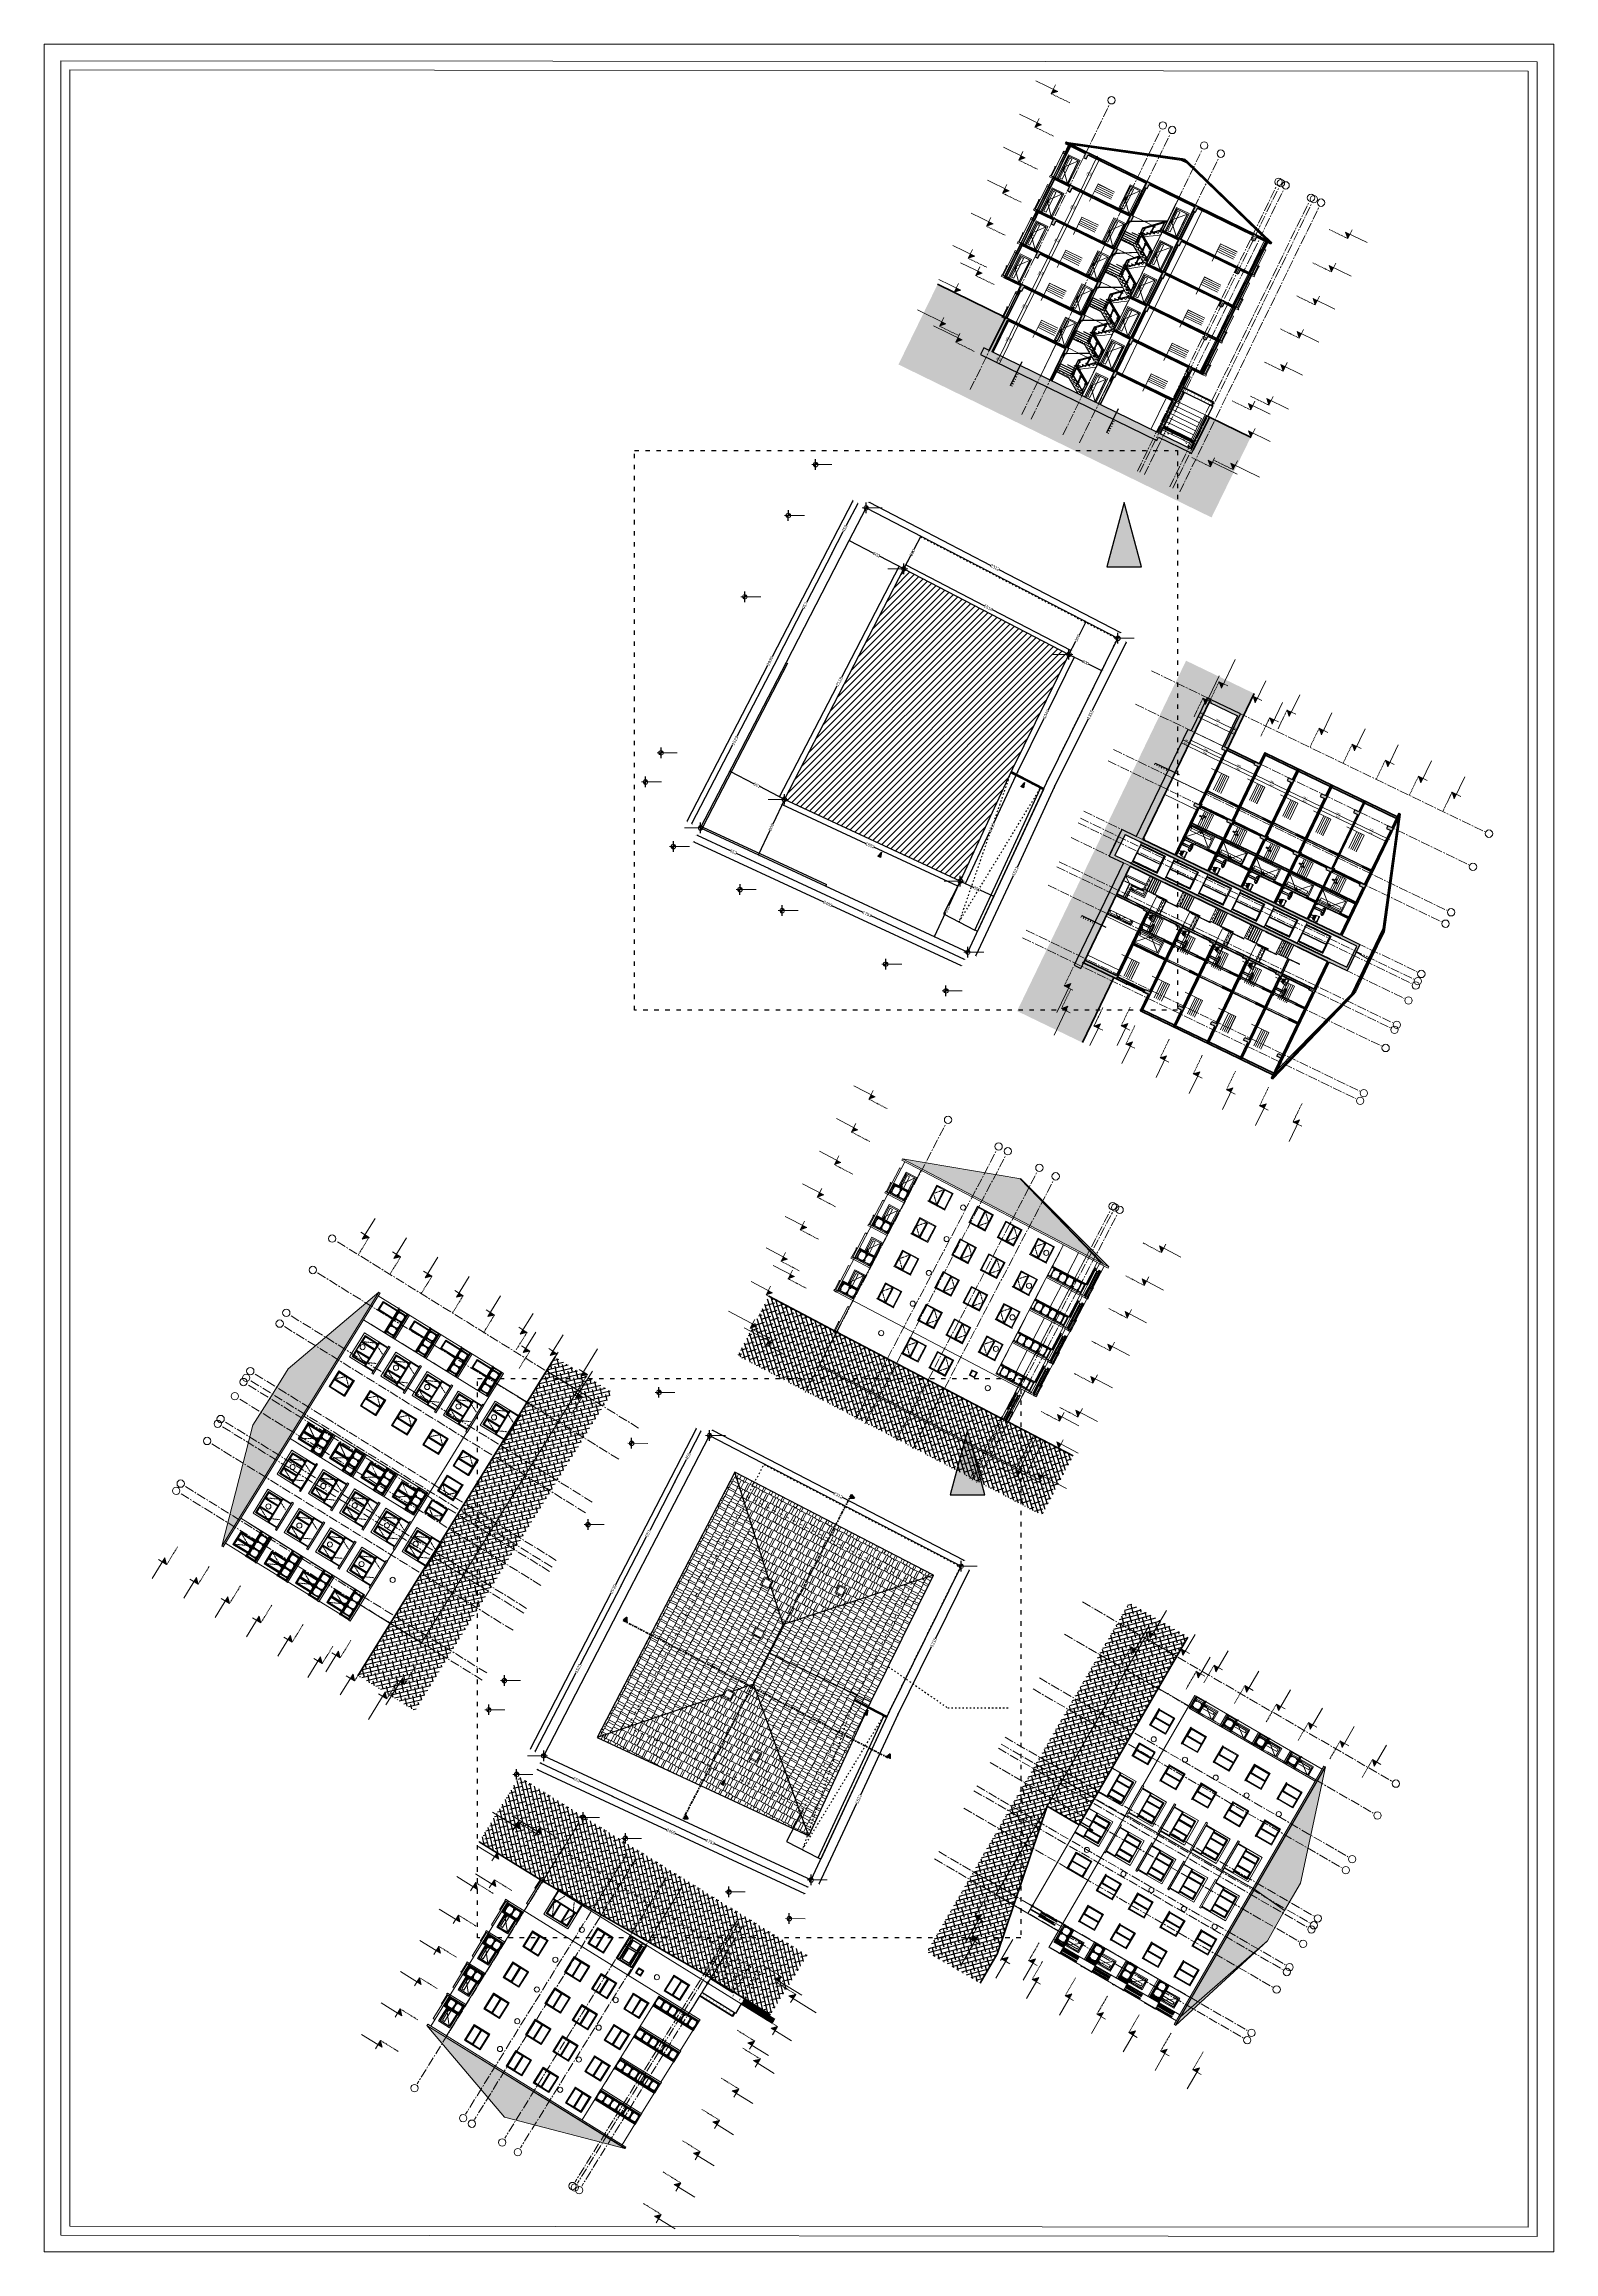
# Model space of a CAD drawing. Header units: millimetres. Extents: x 1373 to 40779, y 1939 to 6439.
# Drawn here: x 2352 to 5430, y 1939 to 6439 of the extents above; entities that cross this region are included whole.
import ezdxf

# ---------------------------------------------------------------- set-up
doc = ezdxf.new("R2010")
doc.units = ezdxf.units.MM
for name, pattern in [('ACAD_ISO03W100', [30, 12, -18]), ('Center', [3, 1.2, -0.6, 0.6, -0.6]), ('Centre', [1.34939, 0.635, -0.23813, 0.23813, -0.23813]), ('DASHDOTX2', [50.8, 25.4, -12.7, 0, -12.7]), ('IMPORT-CENTER2', [112.5, 75, -12.5, 12.5, -12.5])]:
    doc.linetypes.add(name, pattern=pattern)
for name, color, linetype, lineweight in [('0ZG - DUVAR', 20, 'Continuous', 30), ('A-ANNO-DIMS', 211, 'Continuous', 18), ('A-AREA-IDEN', 2, 'Continuous', 18), ('A-DETL', 6, 'Continuous', 30), ('A-DETL-GENF', 92, 'Continuous', 18), ('A-DOOR', 31, 'Continuous', 18), ('A-DOOR-FRAM', 31, 'Continuous', 18), ('A-FLOR', 192, 'Continuous', 30), ('A-FLOR-FNSH', 192, 'Continuous', 35), ('A-FLOR-HRAL', 11, 'Continuous', 18), ('A-FLOR-LEVL', 51, 'Continuous', 18), ('A-GLAZ', 151, 'Continuous', 18), ('A-ROOF', 132, 'Continuous', 18), ('A-ROOF-FNSH', 132, 'Continuous', 18), ('A-ROOF-PATT', 132, 'Continuous', 18), ('A-WALL', 20, 'Continuous', 9), ('A-WALL-FNSH', 113, 'Continuous', 18), ('Cizgi', 7, 'Continuous', 18), ('ESYA', 3, 'Continuous', 25), ('HESAPLAMALAR', 2, 'Continuous', 30), ('kest', 4, 'DASHDOTX2', 50), ('P-SANR-FIXT', 6, 'Continuous', 18), ('S-COLS', 52, 'Continuous', 9), ('S-GRID', 252, 'IMPORT-CENTER2', 5), ('S-GRID-IDEN', 1, 'Continuous', 18), ('S-STRS', 31, 'Continuous', 18), ('YAZI', 2, 'Continuous', 18), ('yeni yapılar', 5, 'Continuous', 0), ('ÖLÇÜ', 30, 'Continuous', 20)]:
    doc.layers.add(name, color=color, linetype=linetype, lineweight=lineweight)
for name, color, linetype in [('duv', 50, 'Continuous'), ('MASSE', 7, 'Continuous'), ('Merdiven', 7, 'Continuous'), ('TEFRIŞ', 7, 'Continuous'), ('Çember', 7, 'Continuous')]:
    doc.layers.add(name, color=color, linetype=linetype)
doc.styles.add('50', font='arial.ttf', dxfattribs={"width": 0.8})
doc.styles.get("Standard").update_dxf_attribs({"font": 'arial.ttf'})
doc.dimstyles.new('NERGİS', dxfattribs={"dimtxt": 15, "dimasz": 10, "dimexe": 20, "dimexo": 150, "dimgap": 0, "dimtad": 1, "dimdec": 0, "dimzin": 1, "dimtxsty": '50', "dimblk": 'ARCHTICK', "dimcen": 0, "dimse1": 1, "dimse2": 1, "dimclrd": 56, "dimclrt": 56, "dimazin": 3, "dimtfac": 1, "dimtdec": 0, "dimtix": 1, "dimtmove": 2, "dimatfit": 2, "dimldrblk": 'DOTSMALL', "dimlwd": 0, "dimlwe": -1, "dimarcsym": 0})
doc.dimstyles.new('vaziyet için', dxfattribs={"dimtxt": 25, "dimasz": 15, "dimexe": 0.01, "dimexo": 0.01, "dimtad": 1, "dimdec": 0, "dimtxsty": 'Standard', "dimblk": 'ARCHTICK', "dimcen": 2.5, "dimclrt": 1, "dimazin": 3, "dimtfac": 1, "dimtdec": 0, "dimtmove": 0, "dimatfit": 3, "dimldrblk": 'ARCHTICK', "dimfxl": 2, "dimfxlon": 1, "dimarcsym": 0})
pattern_1 = [(0, (-16432.3, -2939.45), (129.54, 60.96), [30.48, -25.4, 35.56, -15.24, 45.72, -20.32]), (0, (-16401.82, -2936.91), (129.54, 60.96), [25.4, -96.52, 20.32, -30.48]), (0, (-16340.86, -2943.26), (129.54, 60.96), [15.24, -157.48]), (90, (-16432.3, -2939.45), (-43.18, 60.96), [58.42, -185.42]), (90, (-16401.82, -2939.45), (-43.18, 60.96), [57.15, -186.69]), (90, (-16376.42, -2939.45), (-43.18, 60.96), [53.34, -190.5]), (90, (-16340.86, -2943.26), (-43.18, 60.96), [58.42, -185.42]), (90, (-16325.62, -2943.26), (-43.18, 60.96), [58.42, -185.42]), (90, (-16279.9, -2939.45), (-43.18, 60.96), [55.88, -187.96])]
pattern_2 = [(90, (-16432.3, -2939.45), (-60.96, 129.54), [30.48, -25.4, 35.56, -15.24, 45.72, -20.32]), (90, (-16434.84, -2908.97), (-60.96, 129.54), [25.4, -96.52, 20.32, -30.48]), (90, (-16428.49, -2848.01), (-60.96, 129.54), [15.24, -157.48]), (180, (-16432.3, -2939.45), (-60.96, -43.18), [58.42, -185.42]), (180, (-16432.3, -2908.97), (-60.96, -43.18), [57.15, -186.69]), (180, (-16432.3, -2883.57), (-60.96, -43.18), [53.34, -190.5]), (180, (-16428.49, -2848.01), (-60.96, -43.18), [58.42, -185.42]), (180, (-16428.49, -2832.77), (-60.96, -43.18), [58.42, -185.42]), (180, (-16432.3, -2787.05), (-60.96, -43.18), [55.88, -187.96])]
pattern_3 = [(45, (1545.127, 1479.418), (-17.9605, 17.9605), []), (45, (1563.087, 1479.418), (-17.9605, 17.9605), [12.7, -12.7])]
pattern_4 = [(45, (-21729.413, 4039.7565), (-4.490128, 4.490128), []), (45, (-21724.923, 4039.7565), (-4.490128, 4.490128), [3.175, -1.5875])]

# ---------------------------------------------------------------- blocks, each defined once
blk = doc.blocks.new('_ArchTick')
at = {"color": 0, "linetype": 'ByBlock', "const_width": 0.15}
blk.add_lwpolyline([(-0.5, -0.5), (0.5, 0.5)], dxfattribs=at)
blk = doc.blocks.new('*D20593')
at = {"color": 0, "lineweight": -2, "transparency": 16777216}
for p, q in [((26384, -8646), (26385, -8644)), ((26385, -8644), (27378, -9159)), ((28438, -9708), (27445, -9194)), ((28437, -9710), (28438, -9708))]:
    blk.add_line(p, q, dxfattribs=at)
at = {"layer": 'Defpoints', "color": 0, "transparency": 16777216}
for p in [(26361, -8690), (28438, -9708), (28414, -9754)]:
    blk.add_point(p, dxfattribs=at)
at = {"color": 0, "lineweight": -2, "transparency": 16777216, "xscale": 15, "yscale": 15, "zscale": 15}
for p, rotation in [((26385, -8644), 152.6038304369765), ((28438, -9708), 332.6038304369765)]:
    blk.add_blockref('_ArchTick', p, dxfattribs=dict(at, rotation=rotation))
at = {"color": 1, "transparency": 16777216, "insert": (27411, -9176), "char_height": 25, "attachment_point": 5, "rotation": 332.6038}
blk.add_mtext('\\A1;2312', dxfattribs=at)
blk = doc.blocks.new('*D20594')
at = {"color": 0, "lineweight": -2, "transparency": 16777216}
for p, q in [((28480, -9786), (28205, -10343)), ((28479, -9785), (28480, -9786)), ((27897, -10965), (28173, -10408)), ((27896, -10964), (27897, -10965))]:
    blk.add_line(p, q, dxfattribs=at)
at = {"layer": 'Defpoints', "color": 0, "transparency": 16777216}
for p in [(28414, -9754), (28480, -9786), (27831, -10933)]:
    blk.add_point(p, dxfattribs=at)
at = {"color": 0, "lineweight": -2, "transparency": 16777216, "xscale": 15, "yscale": 15, "zscale": 15}
for p, rotation in [((28480, -9786), 63.68820971489987), ((27897, -10965), 243.6882097148998)]:
    blk.add_blockref('_ArchTick', p, dxfattribs=dict(at, rotation=rotation))
at = {"color": 1, "transparency": 16777216, "insert": (28189, -10376), "char_height": 25, "attachment_point": 5, "rotation": 63.6882}
blk.add_mtext('\\A1;1315', dxfattribs=at)
blk = doc.blocks.new('*D20595')
at = {"color": 0, "lineweight": -2, "transparency": 16777216}
for p, q in [((27897, -10963), (27592, -11621)), ((27896, -10962), (27897, -10963)), ((27256, -12343), (27562, -11686)), ((27255, -12342), (27256, -12343))]:
    blk.add_line(p, q, dxfattribs=at)
at = {"layer": 'Defpoints', "color": 0, "transparency": 16777216}
for p in [(27831, -10933), (27897, -10963), (27190, -12313)]:
    blk.add_point(p, dxfattribs=at)
at = {"color": 0, "lineweight": -2, "transparency": 16777216, "xscale": 15, "yscale": 15, "zscale": 15}
for p, rotation in [((27897, -10963), 65.0854731127789), ((27256, -12343), 245.0854731127789)]:
    blk.add_blockref('_ArchTick', p, dxfattribs=dict(at, rotation=rotation))
at = {"color": 1, "transparency": 16777216, "insert": (27577, -11653), "char_height": 25, "attachment_point": 5, "rotation": 65.0855}
blk.add_mtext('\\A1;1522', dxfattribs=at)
blk = doc.blocks.new('*D20596')
at = {"color": 0, "lineweight": -2, "transparency": 16777216}
for p, q in [((25574, -11631), (25573, -11633)), ((25573, -11633), (26335, -11986)), ((27163, -12371), (26401, -12017)), ((27164, -12369), (27163, -12371))]:
    blk.add_line(p, q, dxfattribs=at)
at = {"layer": 'Defpoints', "color": 0, "transparency": 16777216}
for p in [(25600, -11575), (27163, -12371), (27190, -12313)]:
    blk.add_point(p, dxfattribs=at)
at = {"color": 0, "lineweight": -2, "transparency": 16777216, "xscale": 15, "yscale": 15, "zscale": 15}
for p, rotation in [((25573, -11633), 155.1015839785281), ((27163, -12371), 335.1015839785281)]:
    blk.add_blockref('_ArchTick', p, dxfattribs=dict(at, rotation=rotation))
at = {"color": 1, "transparency": 16777216, "insert": (26368, -12002), "char_height": 25, "attachment_point": 5, "rotation": 335.1016}
blk.add_mtext('\\A1;1753', dxfattribs=at)
blk = doc.blocks.new('*D20597')
at = {"color": 0, "lineweight": -2, "transparency": 16777216}
for p, q in [((24983, -11356), (24982, -11358)), ((24982, -11358), (25253, -11484)), ((25573, -11633), (25303, -11507)), ((25574, -11631), (25573, -11633))]:
    blk.add_line(p, q, dxfattribs=at)
at = {"layer": 'Defpoints', "color": 0, "transparency": 16777216}
for p in [(25009, -11300), (25573, -11633), (25600, -11575)]:
    blk.add_point(p, dxfattribs=at)
at = {"color": 0, "lineweight": -2, "transparency": 16777216, "xscale": 15, "yscale": 15, "zscale": 15}
for p, rotation in [((24982, -11358), 155.0468274738921), ((25573, -11633), 335.0468274738921)]:
    blk.add_blockref('_ArchTick', p, dxfattribs=dict(at, rotation=rotation))
at = {"color": 1, "transparency": 16777216, "insert": (25278, -11495), "char_height": 25, "attachment_point": 5, "rotation": 335.0468}
blk.add_mtext('\\A1;652', dxfattribs=at)
blk = doc.blocks.new('*D20598')
at = {"color": 0, "lineweight": -2, "transparency": 16777216}
for p, q in [((24958, -11410), (24957, -11412)), ((24957, -11412), (26013, -11902)), ((27138, -12425), (26082, -11934)), ((27139, -12423), (27138, -12425))]:
    blk.add_line(p, q, dxfattribs=at)
at = {"layer": 'Defpoints', "color": 0, "transparency": 16777216}
for p in [(25009, -11300), (27190, -12313), (27138, -12425)]:
    blk.add_point(p, dxfattribs=at)
at = {"color": 0, "lineweight": -2, "transparency": 16777216, "xscale": 15, "yscale": 15, "zscale": 15}
for p, rotation in [((24957, -11412), 155.0854731127789), ((27138, -12425), 335.0854731127789)]:
    blk.add_blockref('_ArchTick', p, dxfattribs=dict(at, rotation=rotation))
at = {"color": 1, "transparency": 16777216, "insert": (26048, -11918), "char_height": 25, "attachment_point": 5, "rotation": 335.0855}
blk.add_mtext('\\A1;2405', dxfattribs=at)
blk = doc.blocks.new('*D20599')
at = {"color": 0, "lineweight": -2, "transparency": 16777216}
for p, q in [((25641, -9912), (25307, -10555)), ((25643, -9913), (25641, -9912)), ((24940, -11264), (25274, -10620)), ((24942, -11265), (24940, -11264))]:
    blk.add_line(p, q, dxfattribs=at)
at = {"layer": 'Defpoints', "color": 0, "transparency": 16777216}
for p in [(25641, -9912), (25710, -9948), (25009, -11300)]:
    blk.add_point(p, dxfattribs=at)
at = {"color": 0, "lineweight": -2, "transparency": 16777216, "xscale": 15, "yscale": 15, "zscale": 15}
for p, rotation in [((25641, -9912), 62.59366157030384), ((24940, -11264), 242.5936615703039)]:
    blk.add_blockref('_ArchTick', p, dxfattribs=dict(at, rotation=rotation))
at = {"color": 1, "transparency": 16777216, "insert": (25291, -10588), "char_height": 25, "attachment_point": 5, "rotation": 62.5937}
blk.add_mtext('\\A1;1523', dxfattribs=at)
blk = doc.blocks.new('*D20600')
at = {"color": 0, "lineweight": -2, "transparency": 16777216}
for p, q in [((26081, -9062), (25874, -9462)), ((26083, -9063), (26081, -9062)), ((25641, -9912), (25848, -9511)), ((25643, -9913), (25641, -9912))]:
    blk.add_line(p, q, dxfattribs=at)
at = {"layer": 'Defpoints', "color": 0, "transparency": 16777216}
for p in [(26081, -9062), (26150, -9098), (25710, -9948)]:
    blk.add_point(p, dxfattribs=at)
at = {"color": 0, "lineweight": -2, "transparency": 16777216, "xscale": 15, "yscale": 15, "zscale": 15}
for p, rotation in [((26081, -9062), 62.63178957098798), ((25641, -9912), 242.631789570988)]:
    blk.add_blockref('_ArchTick', p, dxfattribs=dict(at, rotation=rotation))
at = {"color": 1, "transparency": 16777216, "insert": (25861, -9487), "char_height": 25, "attachment_point": 5, "rotation": 62.6318}
blk.add_mtext('\\A1;957', dxfattribs=at)
blk = doc.blocks.new('*D20601')
at = {"color": 0, "lineweight": -2, "transparency": 16777216}
for p, q in [((26292, -8654), (26199, -8833)), ((26294, -8655), (26292, -8654)), ((26081, -9062), (26174, -8883)), ((26083, -9063), (26081, -9062))]:
    blk.add_line(p, q, dxfattribs=at)
at = {"layer": 'Defpoints', "color": 0, "transparency": 16777216}
for p in [(26292, -8654), (26361, -8690), (26150, -9098)]:
    blk.add_point(p, dxfattribs=at)
at = {"color": 0, "lineweight": -2, "transparency": 16777216, "xscale": 15, "yscale": 15, "zscale": 15}
for p, rotation in [((26292, -8654), 62.65394470323692), ((26081, -9062), 242.6539447032369)]:
    blk.add_blockref('_ArchTick', p, dxfattribs=dict(at, rotation=rotation))
at = {"color": 1, "transparency": 16777216, "insert": (26186, -8858), "char_height": 25, "attachment_point": 5, "rotation": 62.6539}
blk.add_mtext('\\A1;459', dxfattribs=at)
blk = doc.blocks.new('*D20680')
at = {"color": 0, "lineweight": -2, "transparency": 16777216}
for p, q in [((1782, 4151), (1124, 2880)), ((1784, 4150), (1782, 4151)), ((430, 1541), (1089, 2813)), ((432, 1540), (430, 1541))]:
    blk.add_line(p, q, dxfattribs=at)
at = {"layer": 'Defpoints', "color": 0, "transparency": 16777216}
for p in [(1891, 4095), (430, 1541), (539, 1485)]:
    blk.add_point(p, dxfattribs=at)
at = {"color": 0, "lineweight": -2, "transparency": 16777216, "xscale": 15, "yscale": 15, "zscale": 15}
for p, rotation in [((1782, 4151), 62.61549720271305), ((430, 1541), 242.6154972027131)]:
    blk.add_blockref('_ArchTick', p, dxfattribs=dict(at, rotation=rotation))
at = {"color": 1, "transparency": 16777216, "insert": (1106, 2846), "char_height": 25, "attachment_point": 5, "rotation": 62.6155}
blk.add_mtext('\\A1;2939', dxfattribs=at)
blk = doc.blocks.new('*D20602')
at = {"color": 0, "lineweight": -2, "transparency": 16777216}
for p, q in [((26807, -8920), (26750, -9029)), ((26807, -8920), (26807, -8920)), ((26669, -9187), (26725, -9078)), ((26669, -9187), (26669, -9187))]:
    blk.add_line(p, q, dxfattribs=at)
at = {"layer": 'Defpoints', "color": 0, "transparency": 16777216}
for p in [(26807, -8920), (26807, -8920), (26669, -9187)]:
    blk.add_point(p, dxfattribs=at)
at = {"color": 0, "lineweight": -2, "transparency": 16777216, "xscale": 15, "yscale": 15, "zscale": 15}
for p, rotation in [((26807, -8920), 62.60383043697657), ((26669, -9187), 242.6038304369766)]:
    blk.add_blockref('_ArchTick', p, dxfattribs=dict(at, rotation=rotation))
at = {"color": 1, "transparency": 16777216, "insert": (26738, -9054), "char_height": 25, "attachment_point": 5, "rotation": 62.6038}
blk.add_mtext('\\A1;300', dxfattribs=at)
blk = doc.blocks.new('*D20603')
at = {"color": 0, "lineweight": -2, "transparency": 16777216}
for p, q in [((26223, -8956), (26223, -8956)), ((26223, -8956), (26421, -9059)), ((26669, -9187), (26470, -9084)), ((26669, -9187), (26669, -9187))]:
    blk.add_line(p, q, dxfattribs=at)
at = {"layer": 'Defpoints', "color": 0, "transparency": 16777216}
for p in [(26223, -8956), (26223, -8956), (26669, -9187)]:
    blk.add_point(p, dxfattribs=at)
at = {"color": 0, "lineweight": -2, "transparency": 16777216, "xscale": 15, "yscale": 15, "zscale": 15}
for p, rotation in [((26223, -8956), 152.6539447032368), ((26669, -9187), 332.6539447032368)]:
    blk.add_blockref('_ArchTick', p, dxfattribs=dict(at, rotation=rotation))
at = {"color": 1, "transparency": 16777216, "insert": (26446, -9072), "char_height": 25, "attachment_point": 5, "rotation": 332.6539}
blk.add_mtext('\\A1;502', dxfattribs=at)
blk = doc.blocks.new('*D20604')
at = {"color": 0, "lineweight": -2, "transparency": 16777216}
for p, q in [((28153, -9618), (28097, -9727)), ((28153, -9618), (28153, -9618)), ((28015, -9885), (28071, -9776)), ((28015, -9885), (28015, -9885))]:
    blk.add_line(p, q, dxfattribs=at)
at = {"layer": 'Defpoints', "color": 0, "transparency": 16777216}
for p in [(28153, -9618), (28153, -9618), (28015, -9885)]:
    blk.add_point(p, dxfattribs=at)
at = {"color": 0, "lineweight": -2, "transparency": 16777216, "xscale": 15, "yscale": 15, "zscale": 15}
for p, rotation in [((28153, -9618), 62.6038304369763), ((28015, -9885), 242.6038304369762)]:
    blk.add_blockref('_ArchTick', p, dxfattribs=dict(at, rotation=rotation))
at = {"color": 1, "transparency": 16777216, "insert": (28084, -9751), "char_height": 25, "attachment_point": 5, "rotation": 62.6038}
blk.add_mtext('\\A1;300', dxfattribs=at)
blk = doc.blocks.new('*D20605')
at = {"color": 0, "lineweight": -2, "transparency": 16777216}
for p, q in [((28015, -9885), (28015, -9885)), ((28015, -9885), (28124, -9939)), ((28284, -10018), (28174, -9963)), ((28284, -10018), (28284, -10018))]:
    blk.add_line(p, q, dxfattribs=at)
at = {"layer": 'Defpoints', "color": 0, "transparency": 16777216}
for p in [(28015, -9885), (28284, -10018), (28284, -10018)]:
    blk.add_point(p, dxfattribs=at)
at = {"color": 0, "lineweight": -2, "transparency": 16777216, "xscale": 15, "yscale": 15, "zscale": 15}
for p, rotation in [((28015, -9885), 153.6882097148999), ((28284, -10018), 333.6882097148999)]:
    blk.add_blockref('_ArchTick', p, dxfattribs=dict(at, rotation=rotation))
at = {"color": 1, "transparency": 16777216, "insert": (28149, -9951), "char_height": 25, "attachment_point": 5, "rotation": 333.6882}
blk.add_mtext('\\A1;300', dxfattribs=at)
blk = doc.blocks.new('*D20606')
at = {"color": 0, "lineweight": -2, "transparency": 16777216}
for p, q in [((27129, -11733), (27129, -11733)), ((27129, -11733), (27240, -11784)), ((27401, -11859), (27290, -11808)), ((27401, -11859), (27401, -11859))]:
    blk.add_line(p, q, dxfattribs=at)
at = {"layer": 'Defpoints', "color": 0, "transparency": 16777216}
for p in [(27129, -11733), (27401, -11859), (27401, -11859)]:
    blk.add_point(p, dxfattribs=at)
at = {"color": 0, "lineweight": -2, "transparency": 16777216, "xscale": 15, "yscale": 15, "zscale": 15}
for p, rotation in [((27129, -11733), 155.0854731127788), ((27401, -11859), 335.0854731127788)]:
    blk.add_blockref('_ArchTick', p, dxfattribs=dict(at, rotation=rotation))
at = {"color": 1, "transparency": 16777216, "insert": (27265, -11796), "char_height": 25, "attachment_point": 5, "rotation": 335.0855}
blk.add_mtext('\\A1;300', dxfattribs=at)
blk = doc.blocks.new('*D20607')
at = {"color": 0, "lineweight": -2, "transparency": 16777216}
for p, q in [((27129, -11733), (27035, -11935)), ((27129, -11733), (27129, -11733)), ((26918, -12186), (27012, -11985)), ((26918, -12186), (26918, -12186))]:
    blk.add_line(p, q, dxfattribs=at)
at = {"layer": 'Defpoints', "color": 0, "transparency": 16777216}
for p in [(27129, -11733), (26918, -12186), (26918, -12186)]:
    blk.add_point(p, dxfattribs=at)
at = {"color": 0, "lineweight": -2, "transparency": 16777216, "xscale": 15, "yscale": 15, "zscale": 15}
for p, rotation in [((27129, -11733), 65.10158397852804), ((26918, -12186), 245.101583978528)]:
    blk.add_blockref('_ArchTick', p, dxfattribs=dict(at, rotation=rotation))
at = {"color": 1, "transparency": 16777216, "insert": (27024, -11960), "char_height": 25, "attachment_point": 5, "rotation": 65.1016}
blk.add_mtext('\\A1;500', dxfattribs=at)
blk = doc.blocks.new('*D20608')
at = {"color": 0, "lineweight": -2, "transparency": 16777216}
for p, q in [((25694, -11067), (25600, -11268)), ((25694, -11067), (25694, -11067)), ((25483, -11520), (25577, -11318)), ((25483, -11520), (25483, -11520))]:
    blk.add_line(p, q, dxfattribs=at)
at = {"layer": 'Defpoints', "color": 0, "transparency": 16777216}
for p in [(25694, -11067), (25483, -11520), (25483, -11520)]:
    blk.add_point(p, dxfattribs=at)
at = {"color": 0, "lineweight": -2, "transparency": 16777216, "xscale": 15, "yscale": 15, "zscale": 15}
for p, rotation in [((25694, -11067), 65.04682747389194), ((25483, -11520), 245.0468274738919)]:
    blk.add_blockref('_ArchTick', p, dxfattribs=dict(at, rotation=rotation))
at = {"color": 1, "transparency": 16777216, "insert": (25588, -11293), "char_height": 25, "attachment_point": 5, "rotation": 65.0468}
blk.add_mtext('\\A1;500', dxfattribs=at)
blk = doc.blocks.new('*D20609')
at = {"color": 0, "lineweight": -2, "transparency": 16777216}
for p, q in [((25249, -10836), (25249, -10836)), ((25249, -10836), (25449, -10940)), ((25694, -11067), (25494, -10963)), ((25694, -11067), (25694, -11067))]:
    blk.add_line(p, q, dxfattribs=at)
at = {"layer": 'Defpoints', "color": 0, "transparency": 16777216}
for p in [(25249, -10836), (25249, -10836), (25694, -11067)]:
    blk.add_point(p, dxfattribs=at)
at = {"color": 0, "lineweight": -2, "transparency": 16777216, "xscale": 15, "yscale": 15, "zscale": 15}
for p, rotation in [((25249, -10836), 152.5936615703039), ((25694, -11067), 332.5936615703038)]:
    blk.add_blockref('_ArchTick', p, dxfattribs=dict(at, rotation=rotation))
at = {"color": 1, "transparency": 16777216, "insert": (25472, -10952), "char_height": 25, "attachment_point": 5, "rotation": 332.5937}
blk.add_mtext('\\A1;501', dxfattribs=at)
blk = doc.blocks.new('*D20610')
at = {"color": 0, "lineweight": -2, "transparency": 16777216}
for p, q in [((26629, -9166), (26159, -10073)), ((26631, -9167), (26629, -9166)), ((25654, -11046), (26124, -10140)), ((25656, -11047), (25654, -11046))]:
    blk.add_line(p, q, dxfattribs=at)
at = {"layer": 'Defpoints', "color": 0, "transparency": 16777216}
for p in [(26629, -9166), (26669, -9187), (25694, -11067)]:
    blk.add_point(p, dxfattribs=at)
at = {"color": 0, "lineweight": -2, "transparency": 16777216, "xscale": 15, "yscale": 15, "zscale": 15}
for p, rotation in [((26629, -9166), 62.59289326830385), ((25654, -11046), 242.5928932683039)]:
    blk.add_blockref('_ArchTick', p, dxfattribs=dict(at, rotation=rotation))
at = {"color": 1, "transparency": 16777216, "insert": (26142, -10106), "char_height": 25, "attachment_point": 5, "rotation": 62.5929}
blk.add_mtext('\\A1;2118', dxfattribs=at)
blk = doc.blocks.new('*D20611')
at = {"color": 0, "lineweight": -2, "transparency": 16777216}
for p, q in [((26684, -9157), (26685, -9155)), ((26685, -9155), (27326, -9488)), ((28031, -9853), (27390, -9521)), ((28030, -9855), (28031, -9853))]:
    blk.add_line(p, q, dxfattribs=at)
at = {"layer": 'Defpoints', "color": 0, "transparency": 16777216}
for p in [(26669, -9187), (28015, -9885), (28031, -9853)]:
    blk.add_point(p, dxfattribs=at)
at = {"color": 0, "lineweight": -2, "transparency": 16777216, "xscale": 15, "yscale": 15, "zscale": 15}
for p, rotation in [((26685, -9155), 152.592893268304), ((28031, -9853), 332.5928932683041)]:
    blk.add_blockref('_ArchTick', p, dxfattribs=dict(at, rotation=rotation))
at = {"color": 1, "transparency": 16777216, "insert": (27358, -9504), "char_height": 25, "attachment_point": 5, "rotation": 332.5929}
blk.add_mtext('\\A1;1516', dxfattribs=at)
blk = doc.blocks.new('*D20612')
at = {"color": 0, "lineweight": -2, "transparency": 16777216}
for p, q in [((28058, -9906), (27844, -10340)), ((28056, -9905), (28058, -9906)), ((27598, -10839), (27812, -10405)), ((27596, -10838), (27598, -10839))]:
    blk.add_line(p, q, dxfattribs=at)
at = {"layer": 'Defpoints', "color": 0, "transparency": 16777216}
for p in [(28015, -9885), (27554, -10817), (27598, -10839)]:
    blk.add_point(p, dxfattribs=at)
at = {"color": 0, "lineweight": -2, "transparency": 16777216, "xscale": 15, "yscale": 15, "zscale": 15}
for p, rotation in [((28058, -9906), 63.70846329200158), ((27598, -10839), 243.7084632920016)]:
    blk.add_blockref('_ArchTick', p, dxfattribs=dict(at, rotation=rotation))
at = {"color": 1, "transparency": 16777216, "insert": (27828, -10372), "char_height": 25, "attachment_point": 5, "rotation": 63.7085}
blk.add_mtext('\\A1;1040', dxfattribs=at)
blk = doc.blocks.new('*D20613')
at = {"color": 0, "lineweight": -2, "transparency": 16777216}
for p, q in [((27597, -10837), (27400, -11262)), ((27595, -10836), (27597, -10837)), ((27172, -11753), (27369, -11328)), ((27170, -11752), (27172, -11753))]:
    blk.add_line(p, q, dxfattribs=at)
at = {"layer": 'Defpoints', "color": 0, "transparency": 16777216}
for p in [(27554, -10817), (27129, -11733), (27172, -11753)]:
    blk.add_point(p, dxfattribs=at)
at = {"color": 0, "lineweight": -2, "transparency": 16777216, "xscale": 15, "yscale": 15, "zscale": 15}
for p, rotation in [((27597, -10837), 65.0845415859747), ((27172, -11753), 245.0845415859747)]:
    blk.add_blockref('_ArchTick', p, dxfattribs=dict(at, rotation=rotation))
at = {"color": 1, "transparency": 16777216, "insert": (27385, -11295), "char_height": 25, "attachment_point": 5, "rotation": 65.0845}
blk.add_mtext('\\A1;1010', dxfattribs=at)
blk = doc.blocks.new('*D20614')
at = {"color": 0, "lineweight": -2, "transparency": 16777216}
for p, q in [((25675, -11107), (25675, -11108)), ((25675, -11108), (26359, -11426)), ((27109, -11774), (26425, -11457)), ((27110, -11773), (27109, -11774))]:
    blk.add_line(p, q, dxfattribs=at)
at = {"layer": 'Defpoints', "color": 0, "transparency": 16777216}
for p in [(25675, -11108), (25694, -11067), (27129, -11733)]:
    blk.add_point(p, dxfattribs=at)
at = {"color": 0, "lineweight": -2, "transparency": 16777216, "xscale": 15, "yscale": 15, "zscale": 15}
for p, rotation in [((25675, -11108), 155.1008202395774), ((27109, -11774), 335.1008202395774)]:
    blk.add_blockref('_ArchTick', p, dxfattribs=dict(at, rotation=rotation))
at = {"color": 1, "transparency": 16777216, "insert": (26392, -11441), "char_height": 25, "attachment_point": 5, "rotation": 335.1008}
blk.add_mtext('\\A1;1582', dxfattribs=at)
blk = doc.blocks.new('sfthgfhfgh')
at = {"layer": 'ÖLÇÜ'}
h = blk.add_hatch(color=256, dxfattribs=at)
h.paths.add_polyline_path([(-3322, 15884), (-3321, 15834), (-3272, 15835, 0.414214)])
h.paths.add_polyline_path([(-3371, 15834, 0.414214), (-3321, 15785), (-3321, 15834)])
at = {"layer": 'TEFRIŞ', "color": 4}
blk.add_line((-3320, 15720), (-3322, 15951), dxfattribs=at)
at = {"layer": 'ÖLÇÜ'}
blk.add_line((-3406, 15834), (-2971, 15838), dxfattribs=at)
blk.add_circle((-3321, 15834), 49.5, dxfattribs=at)
blk = doc.blocks.new('asretgfgdfgdfg')
at = {"layer": 'A-DETL'}
h = blk.add_hatch(dxfattribs=at)
h.set_pattern_fill('ANGLE', color=256, scale=0.01)
h.set_pattern_definition([(0, (0, 0), (0, 0.06985), [0.0508, -0.01905]), (90, (0, 0), (-0.06985, 0), [0.0508, -0.01905])])
h.paths.add_polyline_path([(-8110.3, 3352.7), (-8085.2, 3352.7), (-8097.8, 3399.3)])
blk.add_lwpolyline([(-8110.3, 3352.7), (-8085.2, 3352.7), (-8097.8, 3399.3)], close=True, dxfattribs=at)
blk = doc.blocks.new('*D20616')
at = {"color": 0, "lineweight": -2, "transparency": 16777216}
for p, q in [((26384, -16082), (26385, -16080)), ((26385, -16080), (27378, -16595)), ((28438, -17144), (27445, -16630)), ((28437, -17146), (28438, -17144))]:
    blk.add_line(p, q, dxfattribs=at)
at = {"layer": 'Defpoints', "color": 0, "transparency": 16777216}
for p in [(26361, -16126), (28414, -17190), (28438, -17144)]:
    blk.add_point(p, dxfattribs=at)
at = {"color": 0, "lineweight": -2, "transparency": 16777216, "xscale": 15, "yscale": 15, "zscale": 15}
for p, rotation in [((26385, -16080), 152.6038304369765), ((28438, -17144), 332.6038304369765)]:
    blk.add_blockref('_ArchTick', p, dxfattribs=dict(at, rotation=rotation))
at = {"color": 1, "transparency": 16777216, "insert": (27411, -16612), "char_height": 25, "attachment_point": 5, "rotation": 332.6038}
blk.add_mtext('\\A1;2312', dxfattribs=at)
blk = doc.blocks.new('*D20617')
at = {"color": 0, "lineweight": -2, "transparency": 16777216}
for p, q in [((28480, -17222), (28205, -17779)), ((28479, -17222), (28480, -17222)), ((27897, -18401), (28173, -17845)), ((27896, -18401), (27897, -18401))]:
    blk.add_line(p, q, dxfattribs=at)
at = {"layer": 'Defpoints', "color": 0, "transparency": 16777216}
for p in [(28414, -17190), (28480, -17222), (27831, -18369)]:
    blk.add_point(p, dxfattribs=at)
at = {"color": 0, "lineweight": -2, "transparency": 16777216, "xscale": 15, "yscale": 15, "zscale": 15}
for p, rotation in [((28480, -17222), 63.68820971489987), ((27897, -18401), 243.6882097148998)]:
    blk.add_blockref('_ArchTick', p, dxfattribs=dict(at, rotation=rotation))
at = {"color": 1, "transparency": 16777216, "insert": (28189, -17812), "char_height": 25, "attachment_point": 5, "rotation": 63.6882}
blk.add_mtext('\\A1;1315', dxfattribs=at)
blk = doc.blocks.new('*D20618')
at = {"color": 0, "lineweight": -2, "transparency": 16777216}
for p, q in [((27897, -18400), (27592, -19057)), ((27896, -18399), (27897, -18400)), ((27256, -19780), (27562, -19122)), ((27255, -19779), (27256, -19780))]:
    blk.add_line(p, q, dxfattribs=at)
at = {"layer": 'Defpoints', "color": 0, "transparency": 16777216}
for p in [(27831, -18369), (27897, -18400), (27190, -19749)]:
    blk.add_point(p, dxfattribs=at)
at = {"color": 0, "lineweight": -2, "transparency": 16777216, "xscale": 15, "yscale": 15, "zscale": 15}
for p, rotation in [((27897, -18400), 65.0854731127789), ((27256, -19780), 245.0854731127789)]:
    blk.add_blockref('_ArchTick', p, dxfattribs=dict(at, rotation=rotation))
at = {"color": 1, "transparency": 16777216, "insert": (27577, -19090), "char_height": 25, "attachment_point": 5, "rotation": 65.0855}
blk.add_mtext('\\A1;1522', dxfattribs=at)
blk = doc.blocks.new('*D20619')
at = {"color": 0, "lineweight": -2, "transparency": 16777216}
for p, q in [((25574, -19067), (25573, -19069)), ((25573, -19069), (26335, -19423)), ((27163, -19807), (26401, -19453)), ((27164, -19805), (27163, -19807))]:
    blk.add_line(p, q, dxfattribs=at)
at = {"layer": 'Defpoints', "color": 0, "transparency": 16777216}
for p in [(25600, -19011), (27190, -19749), (27163, -19807)]:
    blk.add_point(p, dxfattribs=at)
at = {"color": 0, "lineweight": -2, "transparency": 16777216, "xscale": 15, "yscale": 15, "zscale": 15}
for p, rotation in [((25573, -19069), 155.1015839785281), ((27163, -19807), 335.1015839785281)]:
    blk.add_blockref('_ArchTick', p, dxfattribs=dict(at, rotation=rotation))
at = {"color": 1, "transparency": 16777216, "insert": (26368, -19438), "char_height": 25, "attachment_point": 5, "rotation": 335.1016}
blk.add_mtext('\\A1;1753', dxfattribs=at)
blk = doc.blocks.new('*D20620')
at = {"color": 0, "lineweight": -2, "transparency": 16777216}
for p, q in [((24983, -18792), (24982, -18794)), ((24982, -18794), (25253, -18920)), ((25573, -19069), (25303, -18943)), ((25574, -19067), (25573, -19069))]:
    blk.add_line(p, q, dxfattribs=at)
at = {"layer": 'Defpoints', "color": 0, "transparency": 16777216}
for p in [(25009, -18736), (25573, -19069), (25600, -19011)]:
    blk.add_point(p, dxfattribs=at)
at = {"color": 0, "lineweight": -2, "transparency": 16777216, "xscale": 15, "yscale": 15, "zscale": 15}
for p, rotation in [((24982, -18794), 155.0468274738921), ((25573, -19069), 335.0468274738921)]:
    blk.add_blockref('_ArchTick', p, dxfattribs=dict(at, rotation=rotation))
at = {"color": 1, "transparency": 16777216, "insert": (25278, -18931), "char_height": 25, "attachment_point": 5, "rotation": 335.0468}
blk.add_mtext('\\A1;652', dxfattribs=at)
blk = doc.blocks.new('*D20621')
at = {"color": 0, "lineweight": -2, "transparency": 16777216}
for p, q in [((24958, -18846), (24957, -18848)), ((24957, -18848), (26013, -19339)), ((27138, -19861), (26082, -19370)), ((27139, -19859), (27138, -19861))]:
    blk.add_line(p, q, dxfattribs=at)
at = {"layer": 'Defpoints', "color": 0, "transparency": 16777216}
for p in [(25009, -18736), (27190, -19749), (27138, -19861)]:
    blk.add_point(p, dxfattribs=at)
at = {"color": 0, "lineweight": -2, "transparency": 16777216, "xscale": 15, "yscale": 15, "zscale": 15}
for p, rotation in [((24957, -18848), 155.0854731127789), ((27138, -19861), 335.0854731127789)]:
    blk.add_blockref('_ArchTick', p, dxfattribs=dict(at, rotation=rotation))
at = {"color": 1, "transparency": 16777216, "insert": (26048, -19354), "char_height": 25, "attachment_point": 5, "rotation": 335.0855}
blk.add_mtext('\\A1;2405', dxfattribs=at)
blk = doc.blocks.new('*D20622')
at = {"color": 0, "lineweight": -2, "transparency": 16777216}
for p, q in [((25641, -17348), (25307, -17992)), ((25643, -17349), (25641, -17348)), ((24940, -18700), (25274, -18056)), ((24942, -18701), (24940, -18700))]:
    blk.add_line(p, q, dxfattribs=at)
at = {"layer": 'Defpoints', "color": 0, "transparency": 16777216}
for p in [(25641, -17348), (25710, -17384), (25009, -18736)]:
    blk.add_point(p, dxfattribs=at)
at = {"color": 0, "lineweight": -2, "transparency": 16777216, "xscale": 15, "yscale": 15, "zscale": 15}
for p, rotation in [((25641, -17348), 62.59366157030384), ((24940, -18700), 242.5936615703039)]:
    blk.add_blockref('_ArchTick', p, dxfattribs=dict(at, rotation=rotation))
at = {"color": 1, "transparency": 16777216, "insert": (25291, -18024), "char_height": 25, "attachment_point": 5, "rotation": 62.5937}
blk.add_mtext('\\A1;1523', dxfattribs=at)
blk = doc.blocks.new('*D20623')
at = {"color": 0, "lineweight": -2, "transparency": 16777216}
for p, q in [((26081, -16498), (25874, -16898)), ((26083, -16499), (26081, -16498)), ((25641, -17348), (25848, -16948)), ((25643, -17349), (25641, -17348))]:
    blk.add_line(p, q, dxfattribs=at)
at = {"layer": 'Defpoints', "color": 0, "transparency": 16777216}
for p in [(26081, -16498), (26150, -16534), (25710, -17384)]:
    blk.add_point(p, dxfattribs=at)
at = {"color": 0, "lineweight": -2, "transparency": 16777216, "xscale": 15, "yscale": 15, "zscale": 15}
for p, rotation in [((26081, -16498), 62.63178957098798), ((25641, -17348), 242.631789570988)]:
    blk.add_blockref('_ArchTick', p, dxfattribs=dict(at, rotation=rotation))
at = {"color": 1, "transparency": 16777216, "insert": (25861, -16923), "char_height": 25, "attachment_point": 5, "rotation": 62.6318}
blk.add_mtext('\\A1;957', dxfattribs=at)
blk = doc.blocks.new('*D20624')
at = {"color": 0, "lineweight": -2, "transparency": 16777216}
for p, q in [((26292, -16090), (26199, -16269)), ((26294, -16091), (26292, -16090)), ((26081, -16498), (26174, -16319)), ((26083, -16499), (26081, -16498))]:
    blk.add_line(p, q, dxfattribs=at)
at = {"layer": 'Defpoints', "color": 0, "transparency": 16777216}
for p in [(26292, -16090), (26361, -16126), (26150, -16534)]:
    blk.add_point(p, dxfattribs=at)
at = {"color": 0, "lineweight": -2, "transparency": 16777216, "xscale": 15, "yscale": 15, "zscale": 15}
for p, rotation in [((26292, -16090), 62.65394470323692), ((26081, -16498), 242.6539447032369)]:
    blk.add_blockref('_ArchTick', p, dxfattribs=dict(at, rotation=rotation))
at = {"color": 1, "transparency": 16777216, "insert": (26186, -16294), "char_height": 25, "attachment_point": 5, "rotation": 62.6539}
blk.add_mtext('\\A1;459', dxfattribs=at)
blk = doc.blocks.new('*D20681')
at = {"color": 0, "lineweight": -2, "transparency": 16777216}
for p, q in [((1782, 4151), (1124, 2880)), ((1784, 4150), (1782, 4151)), ((430, 1541), (1089, 2813)), ((432, 1540), (430, 1541))]:
    blk.add_line(p, q, dxfattribs=at)
at = {"layer": 'Defpoints', "color": 0, "transparency": 16777216}
for p in [(1891, 4095), (430, 1541), (539, 1485)]:
    blk.add_point(p, dxfattribs=at)
at = {"color": 0, "lineweight": -2, "transparency": 16777216, "xscale": 15, "yscale": 15, "zscale": 15}
for p, rotation in [((1782, 4151), 62.61549720271305), ((430, 1541), 242.6154972027131)]:
    blk.add_blockref('_ArchTick', p, dxfattribs=dict(at, rotation=rotation))
at = {"color": 1, "transparency": 16777216, "insert": (1106, 2846), "char_height": 25, "attachment_point": 5, "rotation": 62.6155}
blk.add_mtext('\\A1;2939', dxfattribs=at)
blk = doc.blocks.new('KESİT')
at = {"layer": 'A-WALL'}
for points in [[(14731, 5377), (14763, 5393), (14763, 5361)], [(13015, 4158), (13031, 4127), (12999, 4127)], [(15959, 4158), (15975, 4127), (15943, 4127)], [(14731, 2958), (14763, 2974), (14763, 2942)]]:
    blk.add_hatch(color=4, dxfattribs=at).paths.add_polyline_path(points)
at = {"layer": 'A-WALL', "color": 4, "lineweight": 53}
for points in [[(14731, 5377), (14763, 5393), (14763, 5361), (14731, 5377)], [(13015, 4158), (13031, 4127), (12999, 4127), (13015, 4158)], [(15959, 4158), (15975, 4127), (15943, 4127), (15959, 4158)], [(14731, 2958), (14763, 2974), (14763, 2942), (14731, 2958)]]:
    blk.add_lwpolyline(points, dxfattribs=at)
at = {"layer": 'kest'}
for p, q in [((14768, 2942), (14768, 5394)), ((13000, 4122), (15978, 4122))]:
    blk.add_line(p, q, dxfattribs=at)
blk = doc.blocks.new('A$Cc50e7d07')
at = {"layer": 'A-ROOF-PATT', "linetype": 'Continuous'}
h = blk.add_hatch(dxfattribs=at)
h.set_pattern_fill('AR-RSHKE', color=17, scale=0.2, style=0)
h.set_pattern_definition(pattern_1)
h.paths.add_polyline_path([(1199, 1176), (1458, 1178), (1429, 2102), (278, 2079)])
h = blk.add_hatch(dxfattribs=at)
h.set_pattern_fill('AR-RSHKE', color=17, scale=0.2, angle=90, style=0)
h.set_pattern_definition(pattern_2)
h.paths.add_polyline_path([(765, 1492), (765, 1442), (710, 1442), (710, 1492)])
h.paths.add_polyline_path([(933, 909), (933, 932), (956, 932), (1199, 1176), (278, 2079), (278, 254)])
h = blk.add_hatch(dxfattribs=at)
h.set_pattern_fill('AR-RSHKE', color=17, scale=0.2, style=0)
h.set_pattern_definition(pattern_1)
h.paths.add_polyline_path([(1458, 1178), (1742, 1184), (2631, 2154), (1429, 2102), (1451, 1427)])
h = blk.add_hatch(dxfattribs=at)
h.set_pattern_fill('AR-RSHKE', color=17, scale=0.2, angle=90, style=0)
h.set_pattern_definition(pattern_2)
h.paths.add_polyline_path([(2226, 1442), (2226, 1496), (2286, 1496), (2286, 1442)])
h.paths.add_polyline_path([(1883, 1050), (1883, 1073), (1935, 1073), (1935, 1012), (1922, 1012), (2713, 254), (2631, 2154), (1742, 1184)])
h = blk.add_hatch(dxfattribs=at)
h.set_pattern_fill('AR-RSHKE', color=17, scale=0.2, style=0)
h.set_pattern_definition(pattern_1)
h.paths.add_polyline_path([(1378, 997), (1329, 997), (1329, 1067), (1378, 1067)])
h.paths.add_polyline_path([(933, 872), (933, 909), (278, 254), (2713, 254), (1922, 1012), (1883, 1012), (1883, 1050), (1742, 1184), (1458, 1178), (1199, 1176), (956, 932), (988, 932), (988, 872)])
at = {"layer": 'A-ROOF', "color": 241, "lineweight": 30, "true_color": 0xf7abae}
for p, q in [((1429, 2102), (278, 2079)), ((278, 2079), (278, 254)), ((278, 2079), (1199, 1176)), ((2631, 2154), (1429, 2102)), ((1458, 1178), (1429, 2102)), ((2631, 2154), (1742, 1184)), ((2713, 254), (2631, 2154)), ((1199, 1176), (956, 932)), ((1199, 1176), (1458, 1178)), ((1742, 1184), (1458, 1178)), ((1742, 1184), (1883, 1050)), ((933, 909), (278, 254)), ((1922, 1012), (2713, 254)), ((278, 254), (2713, 254))]:
    blk.add_line(p, q, dxfattribs=at)
at = {"layer": 'A-ROOF'}
for points in [[(775, 1432), (700, 1432), (700, 1502), (775, 1502)], [(765, 1442), (710, 1442), (710, 1492), (765, 1492)], [(2296, 1432), (2216, 1432), (2216, 1506), (2296, 1506)], [(2286, 1442), (2226, 1442), (2226, 1496), (2286, 1496)], [(1945, 1002), (1873, 1002), (1873, 1083), (1945, 1083)], [(923, 862), (998, 862), (998, 942), (923, 942)], [(933, 872), (988, 872), (988, 932), (933, 932)], [(1388, 987), (1319, 987), (1319, 1077), (1388, 1077)], [(1378, 997), (1329, 997), (1329, 1067), (1378, 1067)], [(1935, 1012), (1883, 1012), (1883, 1073), (1935, 1073)]]:
    blk.add_lwpolyline(points, close=True, dxfattribs=at)
at = {"layer": 'HESAPLAMALAR', "linetype": 'ACAD_ISO03W100', "lineweight": 18, "ltscale": 2}
blk.add_lwpolyline([(408, 1952), (1448, 1972), (2457, 2016), (2526, 435), (408, 435)], close=True, dxfattribs=at)
at = {"layer": 'A-DETL'}
blk.add_blockref('KESİT', (-12998, -2940), dxfattribs=at)
blk = doc.blocks.new('_MB_KAPI_CAMLI_B - _m_kapı_100_camlı-1990218-Schnitt 0')
at = {"layer": 'A-DOOR-FRAM'}
for p in [(-93, 400), (-92, 617)]:
    blk.add_line(p, (-93, 617), dxfattribs=at)
blk = doc.blocks.new('_MB_KAPI_CAMLI_B - _m_kapı_100_camlı-V2-Schnitt 0')
at = {"layer": 'A-DOOR-FRAM'}
for q in [(-238, 617), (-237, 400)]:
    blk.add_line((-237, 617), q, dxfattribs=at)
blk = doc.blocks.new('Tpl Variable Casement1 - _FRANSUZ-2080562-Schnitt 0')
at = {"layer": 'A-GLAZ'}
for p, q in [((-1249, 625), (-1249, 610)), ((-1235, 625), (-1249, 625)), ((-1249, 610), (-1235, 610)), ((-1249, 400), (-1249, 610)), ((-1235, 610), (-1235, 625)), ((-1235, 610), (-1235, 404)), ((-1221, 610), (-1230, 610)), ((-1230, 610), (-1230, 405)), ((-1221, 400), (-1221, 610)), ((-1235, 399), (-1261, 399)), ((-1261, 399), (-1261, 387)), ((-1261, 387), (-1235, 387)), ((-1249, 483), (-1256, 483)), ((-1255, 480), (-1256, 480)), ((-1256, 480), (-1256, 399)), ((-1256, 399), (-1255, 399)), ((-1255, 399), (-1255, 480)), ((-1255, 477), (-1249, 477)), ((-1249, 400), (-1238, 400)), ((-1249, 400), (-1249, 399)), ((-1231, 404), (-1238, 403)), ((-1238, 403), (-1238, 400)), ((-1238, 400), (-1221, 400)), ((-1235, 387), (-1235, 399)), ((-1230, 405), (-1231, 405)), ((-1231, 405), (-1231, 404)), ((-1213, 402), (-1221, 402)), ((-1221, 402), (-1221, 400)), ((-1221, 400), (-1213, 400)), ((-1213, 400), (-1213, 402))]:
    blk.add_line(p, q, dxfattribs=at)
for start, end in [(360, 180), (180, 360)]:
    blk.add_arc((-1256, 480), 3, start, end, dxfattribs=at)
for points, knots in [([(-1257, 482), (-1257, 482), (-1257, 482), (-1258, 482), (-1258, 482), (-1258, 482), (-1258, 482), (-1258, 482), (-1259, 482), (-1259, 481), (-1259, 481)], [0.6072307, 0.6072307, 0.6072307, 0.6072307, 0.625, 0.6458333, 0.6666667, 0.6875, 0.7083333, 0.75, 0.7708333, 0.7916667, 0.7916667, 0.7916667, 0.7916667]), ([(-1259, 481), (-1259, 481), (-1259, 481), (-1259, 481), (-1259, 480), (-1259, 480), (-1259, 480)], [0.807426, 0.807426, 0.807426, 0.807426, 0.8333333, 0.875, 0.9166667, 1, 1, 1, 1]), ([(-1259, 480), (-1259, 479), (-1259, 479), (-1259, 478), (-1259, 478), (-1259, 478), (-1259, 478)], [0, 0, 0, 0, 0.0833333, 0.125, 0.1666667, 0.192574, 0.192574, 0.192574, 0.192574]), ([(-1259, 478), (-1259, 478), (-1259, 478), (-1258, 477), (-1258, 477), (-1258, 477), (-1258, 477), (-1257, 477), (-1257, 477), (-1257, 477)], [0.2083333, 0.2083333, 0.2083333, 0.2083333, 0.2291667, 0.25, 0.2916667, 0.3333333, 0.3541667, 0.375, 0.3927693, 0.3927693, 0.3927693, 0.3927693]), ([(-1256, 482), (-1256, 482), (-1256, 482), (-1256, 483), (-1256, 483), (-1256, 483), (-1256, 483), (-1257, 483), (-1257, 482), (-1257, 482), (-1257, 482), (-1257, 482)], [0.4166667, 0.4166667, 0.4166667, 0.4166667, 0.4375, 0.4583333, 0.4791667, 0.5, 0.5208333, 0.5416667, 0.5625, 0.5833333, 0.5979088, 0.5979088, 0.5979088, 0.5979088]), ([(-1257, 477), (-1257, 477), (-1257, 477), (-1257, 477), (-1257, 477), (-1256, 477), (-1256, 477), (-1256, 477)], [0.40046517, 0.40046517, 0.40046517, 0.40046517, 0.41666667, 0.4375, 0.45833333, 0.47916667, 0.5, 0.5, 0.5, 0.5]), ([(-1254, 481), (-1254, 481), (-1254, 482), (-1254, 482), (-1254, 482), (-1255, 482), (-1255, 482), (-1255, 482), (-1255, 482), (-1255, 482)], [0.2083333, 0.2083333, 0.2083333, 0.2083333, 0.2291667, 0.25, 0.2916667, 0.3333333, 0.3541667, 0.375, 0.3927693, 0.3927693, 0.3927693, 0.3927693]), ([(-1255, 477), (-1255, 477), (-1255, 477), (-1254, 477), (-1254, 477), (-1254, 478), (-1254, 478), (-1254, 478)], [0.675784, 0.675784, 0.675784, 0.675784, 0.6875, 0.7083333, 0.75, 0.7708333, 0.7916667, 0.7916667, 0.7916667, 0.7916667]), ([(-1253, 480), (-1253, 480), (-1253, 480), (-1253, 481), (-1254, 481), (-1254, 481), (-1254, 481)], [0, 0, 0, 0, 0.0833333, 0.125, 0.1666667, 0.192574, 0.192574, 0.192574, 0.192574]), ([(-1254, 478), (-1254, 478), (-1254, 478), (-1253, 478), (-1253, 479), (-1253, 479), (-1253, 480)], [0.807426, 0.807426, 0.807426, 0.807426, 0.8333333, 0.875, 0.9166667, 1, 1, 1, 1])]:
    blk.add_open_spline(points, degree=3, knots=knots, dxfattribs=at)
blk = doc.blocks.new('Tpl Variable Casement1 - _FRANSUZ-V3-Schnitt 0')
at = {"layer": 'A-GLAZ'}
for p, q in [((549, 610), (549, 402)), ((549, 408), (549, 604)), ((549, 604), (551, 604)), ((551, 604), (551, 408)), ((551, 604), (551, 408)), ((551, 603), (551, 603)), ((551, 603), (551, 603)), ((551, 603), (551, 409)), ((552, 408), (552, 604)), ((552, 604), (552, 604)), ((585, 625), (571, 625)), ((571, 625), (571, 400)), ((585, 400), (585, 625)), ((540, 402), (549, 402)), ((540, 400), (540, 402)), ((551, 408), (549, 408)), ((549, 402), (552, 402)), ((549, 402), (549, 400)), ((551, 409), (551, 410)), ((551, 409), (551, 409)), ((552, 408), (552, 408)), ((552, 402), (552, 400)), ((571, 482), (571, 478)), ((571, 400), (585, 400)), ((597, 399), (571, 399)), ((571, 399), (571, 387)), ((571, 387), (597, 387)), ((576, 399), (576, 400)), ((576, 400), (576, 399)), ((582, 399), (582, 400)), ((593, 483), (585, 483)), ((585, 477), (586, 477)), ((593, 480), (586, 480)), ((586, 480), (586, 399)), ((586, 399), (593, 399)), ((590, 477), (593, 477)), ((593, 399), (593, 480)), ((597, 387), (597, 399))]:
    blk.add_line(p, q, dxfattribs=at)
at = {"layer": 'A-GLAZ', "flags": 128}
for points in [[(591, 482), (584, 482), (577, 482), (571, 482)], [(571, 478), (577, 477), (584, 477), (591, 477)], [(596, 480), (596, 480), (595, 481), (595, 482), (594, 482), (594, 482), (593, 483), (592, 482), (591, 482)], [(591, 477), (592, 477), (593, 477), (594, 477), (594, 477), (595, 477), (595, 478), (596, 479), (596, 480)]]:
    blk.add_lwpolyline(points, dxfattribs=at)
blk = doc.blocks.new('Tpl Variable Casement1 - _FRANSUZ-V4-Schnitt 0')
at = {"layer": 'A-GLAZ'}
for points, knots in [([(-1257, 482), (-1257, 482), (-1257, 482), (-1258, 482), (-1258, 482), (-1258, 482), (-1258, 482), (-1258, 482), (-1259, 482), (-1259, 481), (-1259, 481)], [0.6072307, 0.6072307, 0.6072307, 0.6072307, 0.625, 0.6458333, 0.6666667, 0.6875, 0.7083333, 0.75, 0.7708333, 0.7916667, 0.7916667, 0.7916667, 0.7916667]), ([(-1259, 481), (-1259, 481), (-1259, 481), (-1259, 481), (-1259, 480), (-1259, 480), (-1259, 480)], [0.807426, 0.807426, 0.807426, 0.807426, 0.8333333, 0.875, 0.9166667, 1, 1, 1, 1]), ([(-1259, 480), (-1259, 479), (-1259, 479), (-1259, 478), (-1259, 478), (-1259, 478), (-1259, 478)], [0, 0, 0, 0, 0.0833333, 0.125, 0.1666667, 0.192574, 0.192574, 0.192574, 0.192574]), ([(-1259, 478), (-1259, 478), (-1259, 478), (-1258, 477), (-1258, 477), (-1258, 477), (-1258, 477), (-1257, 477), (-1257, 477), (-1257, 477)], [0.2083333, 0.2083333, 0.2083333, 0.2083333, 0.2291667, 0.25, 0.2916667, 0.3333333, 0.3541667, 0.375, 0.3927693, 0.3927693, 0.3927693, 0.3927693]), ([(-1256, 483), (-1256, 483), (-1256, 483), (-1257, 483), (-1257, 482), (-1257, 482), (-1257, 482), (-1257, 482)], [0.5, 0.5, 0.5, 0.5, 0.52083333, 0.54166667, 0.5625, 0.58333333, 0.59790884, 0.59790884, 0.59790884, 0.59790884]), ([(-1257, 477), (-1257, 477), (-1257, 477), (-1257, 477), (-1257, 477), (-1256, 477), (-1256, 477), (-1256, 477)], [0.40046517, 0.40046517, 0.40046517, 0.40046517, 0.41666667, 0.4375, 0.45833333, 0.47916667, 0.5, 0.5, 0.5, 0.5])]:
    blk.add_open_spline(points, degree=3, knots=knots, dxfattribs=at)
blk = doc.blocks.new('_MB_KAPI_CAMLI_B - _m_kapı_100_camlı-V22-Schnitt 0')
at = {"layer": 'A-DOOR-FRAM'}
for q in [(-238, 17), (-237, -200)]:
    blk.add_line((-237, 17), q, dxfattribs=at)
blk = doc.blocks.new('_MB_KAPI_CAMLI_B - _m_kapı_100_camlı-V23-Schnitt 0')
at = {"layer": 'A-DOOR-FRAM'}
for p in [(-93, -200), (-92, 17)]:
    blk.add_line(p, (-93, 17), dxfattribs=at)
blk = doc.blocks.new('_MB_KAPI_CAMLI_B - _m_kapı_90_camlı-V24-Schnitt 0')
at = {"layer": 'A-DOOR'}
for p, q in [((-635, -95), (-546, 8)), ((-547, 8), (-633, 8)), ((-633, -200), (-633, 8)), ((-547, 8), (-547, -200)), ((-635, -95), (-546, -200)), ((-627, -93), (-627, -112)), ((-624, -93), (-626, -93)), ((-626, -113), (-624, -113)), ((-625, -109), (-625, -110)), ((-625, -110), (-625, -109)), ((-625, -110), (-625, -110)), ((-613, -99), (-624, -99)), ((-624, -101), (-613, -101)), ((-623, -99), (-623, -93)), ((-623, -112), (-623, -101)), ((-621, -4), (-621, -99)), ((-621, -4), (-601, -4)), ((-621, -101), (-621, -184)), ((-613, -100), (-613, -99)), ((-613, -101), (-613, -100)), ((-601, -184), (-601, -4)), ((-621, -184), (-601, -184))]:
    blk.add_line(p, q, dxfattribs=at)
at = {"layer": 'A-DOOR', "flags": 128}
for points in [[(-624, -99), (-624, -99), (-624, -99), (-624, -99), (-624, -99), (-624, -99), (-624, -99), (-624, -99), (-624, -99), (-624, -99), (-624, -99), (-624, -99), (-624, -99), (-624, -99), (-624, -99), (-625, -99), (-625, -99), (-625, -99), (-625, -99), (-625, -99), (-625, -99), (-625, -99), (-625, -99), (-625, -99), (-625, -99), (-625, -99), (-625, -99), (-625, -99), (-625, -99), (-625, -99), (-625, -99), (-625, -99), (-625, -99), (-625, -99), (-625, -99), (-625, -99), (-625, -99), (-625, -99), (-625, -99), (-625, -99)], [(-625, -101), (-625, -101), (-625, -101), (-625, -101), (-625, -101), (-625, -101), (-625, -101), (-625, -101), (-625, -101), (-625, -101), (-625, -101), (-625, -101), (-625, -101), (-625, -101), (-625, -101), (-625, -101), (-625, -101), (-625, -101), (-625, -101), (-625, -101), (-625, -101), (-625, -101), (-625, -101), (-625, -101), (-625, -101), (-624, -101), (-624, -101), (-624, -101), (-624, -101), (-624, -101), (-624, -101), (-624, -101), (-624, -101), (-624, -101), (-624, -101), (-624, -101), (-624, -101), (-624, -101), (-624, -101), (-624, -101), (-624, -101)]]:
    blk.add_lwpolyline(points, dxfattribs=at)
at = {"layer": 'A-DOOR'}
for centre, radius, start, end in [((-626, -93), 0.668, 90, 180), ((-626, -112), 0.668, 180, 270), ((-625, -100), 1.22, 33.8637, 180), ((-625, -100), 0.7, 150, 180), ((-625, -100), 0.7, 180, 210), ((-625, -100), 1.22, 180, 326.1332), ((-625, -100), 0.7, 75, 120), ((-625, -100), 0.7, 240, 285), ((-625, -108), 0.5, 300, 240), ((-624, -93), 0.668, 0, 90), ((-624, -112), 0.668, 270, 360), ((-625, -190), 3, 90, 270), ((-625, -190), 1.98, 90, 180), ((-625, -190), 1.98, 209.1253, 239.698), ((-625, -190), 1.5, 90, 270), ((-625, -190), 3, 270, 90), ((-625, -190), 1.5, 270, 90), ((-625, -190), 1.98, 74.9562, 90), ((-625, -190), 1.98, 270.2201, 0), ((-625, -190), 1.98, 254.9562, 270), ((-625, -190), 1.98, 29.1253, 59.698)]:
    blk.add_arc(centre, radius, start, end, dxfattribs=at)
at = {"layer": 'A-DOOR-FRAM'}
for p, q in [((-537, 17), (-642, 17)), ((-642, 17), (-642, -200)), ((-633, 8), (-633, -200)), ((-633, 8), (-547, 8)), ((-633, -200), (-633, 8)), ((-633, 8), (-546, 8)), ((-547, 8), (-547, -200)), ((-546, 8), (-546, -200)), ((-537, -200), (-537, 17))]:
    blk.add_line(p, q, dxfattribs=at)
blk = doc.blocks.new('Tpl Variable Casement1 - _FRANSUZ-V25-Schnitt 0')
at = {"layer": 'A-GLAZ'}
for p, q in [((448, 11), (448, -197)), ((449, -192), (449, 5)), ((449, 5), (451, 5)), ((450, 5), (450, -192)), ((451, -192), (451, 5)), ((451, 5), (451, 5)), ((451, 5), (451, -192)), ((451, 4), (451, 4)), ((451, 4), (451, 4)), ((451, 4), (451, -190)), ((485, 26), (471, 26)), ((471, 26), (471, -199)), ((485, -199), (485, 26)), ((492, -116), (485, -116)), ((485, -122), (492, -122)), ((492, -116), (490, -116)), ((490, -122), (492, -122)), ((492, -122), (492, -200)), ((440, -197), (449, -197)), ((440, -199), (440, -197)), ((449, -199), (440, -199)), ((451, -192), (449, -192)), ((449, -197), (452, -197)), ((449, -197), (449, -199)), ((452, -199), (449, -199)), ((451, -190), (451, -189)), ((451, -190), (451, -190)), ((451, -192), (451, -192)), ((452, -197), (452, -199)), ((471, -199), (485, -199)), ((497, -200), (471, -200)), ((471, -200), (471, -212)), ((471, -212), (497, -212)), ((475, -200), (475, -199)), ((475, -199), (475, -200)), ((481, -200), (481, -199)), ((485, -200), (485, -199)), ((485, -199), (485, -200)), ((497, -212), (497, -200))]:
    blk.add_line(p, q, dxfattribs=at)
for points, knots in [([(492, -116), (492, -116), (493, -116), (493, -116), (493, -117), (493, -117), (493, -117), (494, -117), (494, -117), (494, -117), (494, -117), (494, -117), (495, -117), (495, -117), (495, -118), (495, -118), (495, -118), (495, -119), (495, -119), (495, -119)], [0.5, 0.5, 0.5, 0.5, 0.5208333, 0.5416667, 0.5625, 0.5833333, 0.6041667, 0.625, 0.6458333, 0.6666667, 0.6875, 0.7083333, 0.75, 0.7708333, 0.7916667, 0.8333333, 0.875, 0.9166667, 1, 1, 1, 1]), ([(495, -119), (495, -120), (495, -120), (495, -121), (495, -121), (495, -121), (495, -121), (495, -122), (494, -122), (494, -122), (494, -122), (494, -122), (493, -122), (493, -122), (493, -122), (493, -122), (493, -122), (492, -122), (492, -122)], [0, 0, 0, 0, 0.0833333, 0.125, 0.1666667, 0.2083333, 0.2291667, 0.25, 0.2916667, 0.3333333, 0.3541667, 0.375, 0.3958333, 0.4166667, 0.4375, 0.4583333, 0.4791667, 0.5, 0.5, 0.5, 0.5])]:
    blk.add_open_spline(points, degree=3, knots=knots, dxfattribs=at)
blk = doc.blocks.new('STB Stütze - rechteckig - 35-70-2122864-Schnitt 0')
at = {"layer": 'S-COLS'}
blk.add_line((385, -212), (385, -500), dxfattribs=at)
blk = doc.blocks.new('STB Stütze - rechteckig - 35-70-V32-Schnitt 0')
at = {"layer": 'S-COLS'}
blk.add_line((-1046, -212), (-1046, -500), dxfattribs=at)
blk = doc.blocks.new('STB Stütze - rechteckig - 30-110-2122865-Schnitt 0')
at = {"layer": 'S-COLS'}
blk.add_line((-615, -212), (-615, -500), dxfattribs=at)
blk = doc.blocks.new('STB Stütze - rechteckig - 35-105-2122867-Schnitt 0')
at = {"layer": 'S-COLS'}
blk.add_line((-615, -212), (-615, -500), dxfattribs=at)
blk = doc.blocks.new('_MB_KAPI_CAMLI_B - _m_kapı_90_camlı-2079224-Schnitt 0')
at = {"layer": 'A-DOOR'}
for p, q in [((-77, -292), (-77, -304)), ((-73, -292), (-77, -292)), ((-77, -304), (-73, -304)), ((-77, -484), (-77, -304)), ((-75, -484), (-75, -304)), ((-75, -304), (-75, -304)), ((-75, -304), (-75, -484)), ((-73, -304), (-73, -292)), ((-73, -484), (-73, -304)), ((-77, -484), (-77, -500)), ((-73, -484), (-77, -484)), ((-77, -500), (-73, -500)), ((-75, -484), (-75, -484)), ((-73, -500), (-73, -484))]:
    blk.add_line(p, q, dxfattribs=at)
at = {"layer": 'A-DOOR-FRAM'}
for p, q in [((-93, -283), (-93, -292)), ((-92, -283), (-93, -283)), ((-93, -292), (-92, -292)), ((-93, -500), (-93, -292)), ((-92, -292), (-92, -283)), ((-92, -290), (-92, -294)), ((-73, -290), (-92, -290)), ((-92, -294), (-77, -294)), ((-92, -500), (-92, -294)), ((-77, -294), (-77, -292)), ((-77, -292), (-73, -292)), ((-72, -283), (-73, -283)), ((-73, -283), (-73, -292)), ((-73, -292), (-73, -290)), ((-73, -292), (-72, -292)), ((-72, -292), (-72, -283)), ((-72, -292), (-72, -500))]:
    blk.add_line(p, q, dxfattribs=at)
blk = doc.blocks.new('Tpl Variable Casement1 - _FRANSUZ-V50-Schnitt 0')
at = {"layer": 'A-GLAZ'}
for p, q in [((549, 310), (549, 102)), ((549, 108), (549, 304)), ((549, 304), (551, 304)), ((551, 304), (551, 108)), ((551, 304), (551, 108)), ((551, 303), (551, 303)), ((551, 303), (551, 303)), ((551, 303), (551, 109)), ((552, 108), (552, 304)), ((552, 304), (552, 304)), ((585, 325), (571, 325)), ((571, 325), (571, 100)), ((571, 182), (571, 178)), ((585, 100), (585, 325)), ((593, 183), (585, 183)), ((540, 102), (549, 102)), ((540, 100), (540, 102)), ((551, 108), (549, 108)), ((549, 102), (552, 102)), ((549, 102), (549, 100)), ((551, 109), (551, 110)), ((551, 109), (551, 109)), ((552, 108), (552, 108)), ((552, 102), (552, 100)), ((561, 87), (561, 88)), ((571, 87), (561, 87)), ((569, 99), (571, 99)), ((571, 100), (585, 100)), ((597, 99), (571, 99)), ((571, 99), (571, 87)), ((571, 87), (597, 87)), ((576, 99), (576, 100)), ((576, 100), (576, 99)), ((582, 99), (582, 100)), ((585, 177), (586, 177)), ((593, 180), (586, 180)), ((586, 180), (586, 99)), ((586, 99), (593, 99)), ((590, 177), (593, 177)), ((593, 99), (593, 180)), ((597, 87), (597, 99))]:
    blk.add_line(p, q, dxfattribs=at)
at = {"layer": 'A-GLAZ', "flags": 128}
for points in [[(591, 182), (584, 182), (577, 182), (571, 182)], [(596, 180), (596, 180), (595, 181), (595, 182), (594, 182), (594, 182), (593, 183), (592, 182), (591, 182)], [(571, 178), (577, 177), (584, 177), (591, 177)], [(591, 177), (592, 177), (593, 177), (594, 177), (594, 177), (595, 177), (595, 178), (596, 179), (596, 180)]]:
    blk.add_lwpolyline(points, dxfattribs=at)
blk = doc.blocks.new('Tpl Variable Casement1 - _FRANSUZ-V51-Schnitt 0')
at = {"layer": 'A-GLAZ'}
for p, q in [((551, 87), (551, 88)), ((556, 87), (551, 87)), ((556, 88), (556, 87)), ((561, 87), (556, 87)), ((570, 99), (570, 100)), ((570, 100), (570, 99))]:
    blk.add_line(p, q, dxfattribs=at)
blk = doc.blocks.new('RJEJRE')
at = {"layer": 'A-FLOR-HRAL'}
for p, q in [((-240, 1091), (-513, 951)), ((-397, 948), (-240, 1091)), ((-240, 1085), (-397, 941)), ((-394, 941), (-241, 1080)), ((-242, 1083), (-242, 982)), ((-241, 1080), (-240, 1081)), ((-240, 1091), (-240, 1085)), ((-240, 1000), (-240, 1087)), ((-240, 1087), (-240, 1086)), ((-240, 1081), (-240, 1078)), ((-517, 936), (-517, 931)), ((-512, 936), (-517, 936)), ((-517, 931), (-512, 931)), ((-516, 925), (-516, 923)), ((-514, 925), (-516, 925)), ((-516, 923), (-514, 923)), ((-516, 917), (-516, 911)), ((-516, 917), (-514, 917)), ((-516, 911), (-514, 911)), ((-514, 922), (-515, 922)), ((-515, 922), (-515, 917)), ((-515, 911), (-515, 866)), ((-514, 923), (-514, 925)), ((-514, 917), (-514, 922)), ((-514, 911), (-514, 917)), ((-514, 866), (-514, 911)), ((-513, 950), (-512, 950)), ((-254, 1078), (-512, 946)), ((-512, 950), (-512, 936)), ((-512, 931), (-512, 936)), ((-397, 941), (-397, 948)), ((-397, 941), (-392, 941)), ((-397, 941), (-397, 906)), ((-392, 906), (-397, 906)), ((-397, 906), (-397, 887)), ((-396, 942), (-396, 941)), ((-396, 941), (-396, 942)), ((-396, 942), (-396, 942)), ((-394, 941), (-394, 945)), ((-394, 944), (-394, 944)), ((-394, 944), (-394, 942)), ((-394, 942), (-394, 941)), ((-241, 1077), (-392, 939)), ((-392, 909), (-392, 941)), ((-392, 903), (-392, 909)), ((-392, 909), (-240, 809)), ((-392, 887), (-392, 906)), ((-392, 903), (-240, 803)), ((-382, 952), (-382, 955)), ((-382, 902), (-382, 949)), ((-380, 954), (-380, 957)), ((-380, 901), (-380, 950)), ((-375, 942), (-380, 942)), ((-380, 942), (-380, 936)), ((-380, 936), (-375, 936)), ((-321, 1003), (-377, 952)), ((-377, 952), (-377, 942)), ((-377, 936), (-377, 899)), ((-370, 894), (-321, 938)), ((-368, 893), (-241, 1009)), ((-240, 1007), (-366, 892)), ((-319, 997), (-324, 997)), ((-324, 992), (-319, 992)), ((-319, 953), (-324, 953)), ((-324, 948), (-319, 948)), ((-321, 997), (-321, 1003)), ((-321, 953), (-321, 992)), ((-321, 938), (-321, 948)), ((-319, 992), (-319, 997)), ((-319, 948), (-319, 953)), ((-318, 1010), (-318, 1013)), ((-318, 947), (-318, 1006)), ((-318, 947), (-317, 947)), ((-317, 1012), (-317, 1015)), ((-317, 947), (-317, 1008)), ((-311, 999), (-316, 999)), ((-316, 999), (-316, 994)), ((-316, 994), (-311, 994)), ((-311, 956), (-316, 956)), ((-316, 956), (-316, 951)), ((-316, 951), (-311, 951)), ((-258, 1060), (-314, 1009)), ((-314, 1009), (-314, 999)), ((-314, 945), (-258, 996)), ((-314, 994), (-314, 956)), ((-314, 951), (-314, 945)), ((-255, 1055), (-260, 1055)), ((-260, 1050), (-255, 1050)), ((-255, 1011), (-260, 1011)), ((-260, 1006), (-255, 1006)), ((-258, 1055), (-258, 1060)), ((-258, 1011), (-258, 1050)), ((-258, 996), (-258, 1006)), ((-255, 1068), (-255, 1071)), ((-255, 997), (-255, 1064)), ((-255, 1050), (-255, 1055)), ((-255, 1006), (-255, 1011)), ((-255, 982), (-255, 993)), ((-255, 982), (-253, 982)), ((-253, 1069), (-253, 1073)), ((-253, 998), (-253, 1066)), ((-253, 982), (-253, 995)), ((-241, 982), (-242, 982)), ((-240, 1078), (-241, 1077)), ((-241, 1009), (-240, 1010)), ((-240, 982), (-241, 982)), ((-240, 1010), (-240, 1007)), ((-240, 982), (-240, 988)), ((-516, 866), (-516, 861)), ((-516, 866), (-514, 866)), ((-516, 861), (-514, 861)), ((-516, 854), (-516, 852)), ((-514, 854), (-516, 854)), ((-516, 852), (-514, 852)), ((-515, 861), (-515, 856)), ((-515, 856), (-514, 856)), ((-514, 861), (-514, 866)), ((-514, 856), (-514, 861)), ((-514, 852), (-514, 854)), ((-351, 750), (-513, 661)), ((-346, 747), (-512, 656)), ((-397, 887), (-392, 887)), ((-397, 658), (-322, 731)), ((-318, 728), (-397, 651)), ((-396, 887), (-396, 865)), ((-396, 887), (-396, 806)), ((-396, 864), (-396, 868)), ((-396, 865), (-396, 829)), ((-394, 829), (-396, 829)), ((-396, 829), (-396, 820)), ((-396, 820), (-394, 820)), ((-394, 865), (-394, 887)), ((-394, 806), (-394, 887)), ((-394, 870), (-382, 881)), ((-382, 877), (-394, 867)), ((-394, 829), (-394, 865)), ((-394, 820), (-394, 829)), ((-394, 825), (-394, 828)), ((-394, 828), (-243, 730)), ((-394, 825), (-243, 727)), ((-394, 651), (-316, 727)), ((-392, 899), (-243, 801)), ((-392, 896), (-243, 798)), ((-314, 725), (-392, 649)), ((-382, 892), (-382, 896)), ((-382, 821), (-382, 889)), ((-382, 806), (-382, 818)), ((-380, 895), (-380, 890)), ((-380, 894), (-380, 893)), ((-380, 893), (-377, 893)), ((-380, 887), (-380, 819)), ((-380, 883), (-377, 885)), ((-377, 882), (-380, 879)), ((-375, 879), (-380, 879)), ((-380, 879), (-380, 874)), ((-380, 874), (-375, 874)), ((-375, 833), (-380, 833)), ((-380, 833), (-380, 827)), ((-380, 827), (-375, 827)), ((-380, 816), (-380, 806)), ((-377, 893), (-377, 889)), ((-321, 848), (-377, 884)), ((-377, 884), (-377, 879)), ((-377, 874), (-377, 833)), ((-377, 827), (-377, 819)), ((-377, 819), (-321, 783)), ((-375, 898), (-376, 898)), ((-376, 888), (-374, 890)), ((-375, 884), (-376, 883)), ((-375, 887), (-372, 890)), ((-370, 888), (-373, 886)), ((-319, 840), (-324, 840)), ((-324, 834), (-319, 834)), ((-319, 793), (-324, 793)), ((-324, 788), (-319, 788)), ((-318, 767), (-324, 764)), ((-318, 762), (-324, 759)), ((-321, 840), (-321, 848)), ((-321, 793), (-321, 834)), ((-321, 783), (-321, 788)), ((-319, 834), (-319, 840)), ((-319, 788), (-319, 793)), ((-318, 850), (-318, 854)), ((-318, 779), (-318, 847)), ((-318, 753), (-318, 776)), ((-318, 724), (-318, 727)), ((-318, 662), (-318, 721)), ((-317, 853), (-317, 849)), ((-317, 846), (-317, 778)), ((-317, 775), (-317, 753)), ((-311, 771), (-317, 768)), ((-306, 768), (-317, 763)), ((-317, 726), (-317, 727)), ((-317, 662), (-317, 722)), ((-311, 838), (-316, 838)), ((-316, 838), (-316, 833)), ((-316, 833), (-311, 833)), ((-311, 791), (-316, 791)), ((-316, 791), (-316, 786)), ((-316, 786), (-311, 786)), ((-258, 806), (-314, 843)), ((-314, 843), (-314, 838)), ((-314, 833), (-314, 791)), ((-314, 786), (-314, 778)), ((-314, 778), (-258, 741)), ((-313, 725), (-314, 724)), ((-314, 724), (-314, 713)), ((-307, 774), (-309, 773)), ((-302, 770), (-304, 770)), ((-299, 753), (-293, 759)), ((-297, 745), (-286, 755)), ((-284, 754), (-297, 741)), ((-283, 753), (-297, 740)), ((-295, 750), (-297, 748)), ((-288, 756), (-294, 751)), ((-291, 761), (-290, 762)), ((-285, 759), (-286, 758)), ((-285, 757), (-283, 758)), ((-281, 757), (-282, 755)), ((-280, 756), (-282, 755)), ((-255, 798), (-260, 798)), ((-260, 793), (-255, 793)), ((-255, 751), (-260, 751)), ((-260, 746), (-255, 746)), ((-255, 730), (-260, 730)), ((-260, 724), (-255, 724)), ((-258, 798), (-258, 806)), ((-255, 802), (-258, 800)), ((-258, 751), (-258, 793)), ((-255, 789), (-258, 786)), ((-258, 783), (-255, 786)), ((-255, 782), (-258, 779)), ((-255, 772), (-258, 772)), ((-258, 767), (-255, 767)), ((-258, 741), (-258, 746)), ((-258, 739), (-258, 741)), ((-258, 730), (-258, 736)), ((-258, 718), (-258, 724)), ((-255, 809), (-255, 813)), ((-255, 738), (-255, 806)), ((-255, 793), (-255, 798)), ((-255, 795), (-255, 796)), ((-255, 796), (-255, 796)), ((-255, 767), (-255, 772)), ((-255, 746), (-255, 751)), ((-255, 718), (-255, 735)), ((-255, 724), (-255, 730)), ((-253, 812), (-253, 807)), ((-252, 804), (-253, 803)), ((-253, 804), (-253, 736)), ((-253, 798), (-249, 802)), ((-244, 799), (-253, 790)), ((-253, 787), (-243, 797)), ((-243, 794), (-253, 784)), ((-253, 733), (-253, 718)), ((-252, 718), (-243, 726)), ((-246, 807), (-249, 805)), ((-243, 723), (-248, 718)), ((-247, 803), (-244, 806)), ((-243, 718), (-243, 805)), ((-241, 810), (-240, 810)), ((-240, 810), (-241, 810)), ((-240, 810), (-240, 809)), ((-240, 809), (-240, 803)), ((-240, 804), (-240, 805)), ((-240, 805), (-240, 805)), ((-239, 803), (-240, 804)), ((-239, 803), (-239, 718)), ((-517, 645), (-517, 640)), ((-512, 645), (-517, 645)), ((-517, 640), (-512, 640)), ((-516, 634), (-516, 632)), ((-514, 634), (-516, 634)), ((-516, 632), (-514, 632)), ((-516, 626), (-516, 620)), ((-516, 626), (-514, 626)), ((-516, 620), (-514, 620)), ((-516, 575), (-516, 570)), ((-516, 575), (-514, 575)), ((-516, 570), (-514, 570)), ((-516, 563), (-516, 561)), ((-514, 563), (-516, 563)), ((-516, 561), (-514, 561)), ((-514, 631), (-515, 631)), ((-515, 631), (-515, 626)), ((-515, 620), (-515, 575)), ((-515, 570), (-515, 565)), ((-515, 565), (-514, 565)), ((-514, 632), (-514, 634)), ((-514, 626), (-514, 631)), ((-514, 620), (-514, 626)), ((-514, 575), (-514, 620)), ((-514, 570), (-514, 575)), ((-514, 565), (-514, 570)), ((-514, 561), (-514, 563)), ((-513, 659), (-512, 659)), ((-512, 659), (-512, 645)), ((-512, 640), (-512, 645)), ((-397, 651), (-397, 658)), ((-397, 651), (-392, 651)), ((-397, 651), (-397, 613)), ((-392, 613), (-397, 613)), ((-397, 613), (-397, 593)), ((-397, 593), (-392, 593)), ((-396, 652), (-396, 651)), ((-396, 651), (-396, 652)), ((-395, 651), (-396, 651)), ((-396, 593), (-396, 574)), ((-396, 593), (-396, 512)), ((-396, 574), (-396, 578)), ((-396, 574), (-396, 537)), ((-394, 651), (-395, 651)), ((-394, 651), (-394, 654)), ((-394, 654), (-394, 653)), ((-394, 653), (-394, 652)), ((-394, 652), (-394, 651)), ((-394, 574), (-394, 593)), ((-394, 512), (-394, 593)), ((-394, 580), (-382, 592)), ((-382, 588), (-394, 577)), ((-394, 537), (-394, 574)), ((-392, 616), (-392, 651)), ((-392, 610), (-392, 616)), ((-392, 616), (-240, 510)), ((-392, 593), (-392, 613)), ((-392, 610), (-240, 504)), ((-392, 606), (-243, 502)), ((-392, 603), (-243, 499)), ((-382, 663), (-382, 666)), ((-382, 609), (-382, 659)), ((-382, 599), (-382, 603)), ((-382, 527), (-382, 596)), ((-380, 665), (-380, 668)), ((-380, 607), (-380, 661)), ((-375, 652), (-380, 652)), ((-380, 652), (-380, 647)), ((-380, 647), (-375, 647)), ((-375, 609), (-380, 609)), ((-380, 609), (-380, 607)), ((-380, 601), (-380, 597)), ((-380, 593), (-380, 594)), ((-380, 594), (-380, 526)), ((-377, 592), (-380, 590)), ((-375, 586), (-380, 586)), ((-380, 586), (-380, 581)), ((-380, 581), (-375, 581)), ((-378, 596), (-375, 598)), ((-321, 717), (-377, 662)), ((-377, 662), (-377, 652)), ((-377, 647), (-377, 609)), ((-377, 599), (-377, 598)), ((-377, 598), (-377, 599)), ((-321, 552), (-377, 591)), ((-377, 591), (-377, 586)), ((-377, 581), (-377, 540)), ((-373, 596), (-376, 594)), ((-375, 604), (-375, 604)), ((-373, 603), (-321, 652)), ((-372, 602), (-270, 700)), ((-266, 700), (-369, 600)), ((-319, 711), (-324, 711)), ((-324, 706), (-319, 706)), ((-319, 668), (-324, 668)), ((-324, 663), (-319, 663)), ((-319, 544), (-324, 544)), ((-321, 711), (-321, 717)), ((-321, 668), (-321, 706)), ((-321, 652), (-321, 663)), ((-321, 544), (-321, 552)), ((-319, 706), (-319, 711)), ((-319, 663), (-319, 668)), ((-319, 539), (-319, 544)), ((-318, 662), (-317, 662)), ((-318, 555), (-318, 558)), ((-318, 483), (-318, 551)), ((-317, 557), (-317, 553)), ((-317, 550), (-317, 482)), ((-311, 713), (-316, 713)), ((-316, 713), (-316, 708)), ((-316, 708), (-311, 708)), ((-311, 671), (-316, 671)), ((-316, 671), (-316, 665)), ((-316, 665), (-311, 665)), ((-311, 542), (-316, 542)), ((-316, 542), (-316, 537)), ((-314, 708), (-314, 671)), ((-314, 660), (-272, 700)), ((-314, 665), (-314, 660)), ((-258, 508), (-314, 547)), ((-314, 547), (-314, 542)), ((-242, 715), (-242, 700)), ((-241, 700), (-242, 700)), ((-240, 700), (-241, 700)), ((-240, 700), (-240, 718)), ((-240, 718), (-239, 718)), ((-335, 443), (-513, 351)), ((-330, 439), (-512, 346)), ((-397, 348), (-311, 426)), ((-307, 423), (-397, 341)), ((-394, 537), (-396, 537)), ((-396, 537), (-396, 527)), ((-396, 527), (-394, 527)), ((-394, 527), (-394, 537)), ((-394, 533), (-394, 536)), ((-394, 536), (-243, 431)), ((-394, 533), (-243, 428)), ((-394, 341), (-305, 422)), ((-303, 420), (-392, 339)), ((-382, 512), (-382, 524)), ((-375, 540), (-380, 540)), ((-380, 540), (-380, 535)), ((-380, 535), (-375, 535)), ((-380, 523), (-380, 512)), ((-377, 535), (-377, 526)), ((-377, 526), (-321, 487)), ((-321, 403), (-377, 352)), ((-368, 293), (-251, 400)), ((-247, 400), (-366, 292)), ((-324, 539), (-319, 539)), ((-319, 497), (-324, 497)), ((-324, 492), (-319, 492)), ((-319, 397), (-324, 397)), ((-324, 392), (-319, 392)), ((-321, 497), (-321, 539)), ((-321, 487), (-321, 492)), ((-321, 397), (-321, 403)), ((-321, 353), (-321, 392)), ((-319, 492), (-319, 497)), ((-319, 392), (-319, 397)), ((-318, 456), (-318, 480)), ((-318, 410), (-318, 413)), ((-318, 347), (-318, 406)), ((-317, 479), (-317, 456)), ((-317, 412), (-317, 415)), ((-317, 347), (-317, 408)), ((-316, 537), (-311, 537)), ((-311, 495), (-316, 495)), ((-316, 495), (-316, 490)), ((-316, 490), (-311, 490)), ((-311, 399), (-316, 399)), ((-316, 399), (-316, 394)), ((-316, 394), (-311, 394)), ((-314, 537), (-314, 495)), ((-314, 490), (-314, 482)), ((-314, 482), (-258, 443)), ((-302, 420), (-314, 409)), ((-314, 409), (-314, 399)), ((-314, 345), (-258, 396)), ((-314, 394), (-314, 356)), ((-294, 464), (-309, 456)), ((-290, 460), (-297, 456)), ((-297, 440), (-281, 454)), ((-290, 466), (-292, 465)), ((-277, 451), (-292, 437)), ((-288, 437), (-275, 450)), ((-285, 462), (-287, 462)), ((-272, 448), (-284, 437)), ((-272, 448), (-283, 437)), ((-279, 456), (-278, 457)), ((-273, 454), (-275, 453)), ((-273, 452), (-271, 453)), ((-269, 451), (-270, 450)), ((-269, 451), (-270, 450)), ((-255, 500), (-260, 500)), ((-260, 494), (-255, 494)), ((-255, 453), (-260, 453)), ((-260, 448), (-255, 448)), ((-258, 500), (-258, 508)), ((-258, 453), (-258, 494)), ((-255, 484), (-258, 482)), ((-258, 475), (-255, 478)), ((-255, 478), (-258, 477)), ((-255, 471), (-258, 468)), ((-258, 465), (-255, 468)), ((-255, 464), (-258, 462)), ((-255, 455), (-258, 455)), ((-258, 443), (-258, 448)), ((-258, 441), (-258, 443)), ((-258, 419), (-258, 438)), ((-258, 396), (-258, 400)), ((-255, 510), (-255, 514)), ((-255, 439), (-255, 507)), ((-255, 494), (-255, 500)), ((-255, 453), (-255, 455)), ((-255, 448), (-255, 453)), ((-255, 419), (-255, 436)), ((-255, 397), (-255, 400)), ((-255, 382), (-255, 393)), ((-255, 382), (-253, 382)), ((-253, 513), (-253, 509)), ((-253, 506), (-253, 438)), ((-243, 490), (-253, 485)), ((-253, 480), (-243, 489)), ((-243, 482), (-253, 473)), ((-253, 469), (-243, 479)), ((-243, 475), (-253, 466)), ((-253, 435), (-253, 419)), ((-253, 398), (-253, 400)), ((-253, 382), (-253, 395)), ((-243, 419), (-243, 506)), ((-243, 407), (-241, 409)), ((-240, 407), (-243, 404)), ((-242, 416), (-242, 382)), ((-241, 382), (-242, 382)), ((-241, 409), (-240, 410)), ((-240, 382), (-241, 382)), ((-240, 510), (-240, 504)), ((-239, 504), (-240, 505)), ((-240, 419), (-239, 419)), ((-240, 400), (-240, 419)), ((-240, 410), (-240, 407)), ((-240, 382), (-240, 388)), ((-239, 504), (-239, 419)), ((-517, 336), (-517, 331)), ((-512, 336), (-517, 336)), ((-517, 331), (-512, 331)), ((-516, 325), (-516, 323)), ((-514, 325), (-516, 325)), ((-516, 323), (-514, 323)), ((-516, 317), (-516, 311)), ((-516, 317), (-514, 317)), ((-516, 311), (-514, 311)), ((-516, 266), (-516, 261)), ((-516, 266), (-514, 266)), ((-516, 261), (-514, 261)), ((-516, 254), (-516, 252)), ((-514, 254), (-516, 254)), ((-516, 252), (-514, 252)), ((-514, 322), (-515, 322)), ((-515, 322), (-515, 317)), ((-515, 311), (-515, 266)), ((-515, 261), (-515, 256)), ((-515, 256), (-514, 256)), ((-514, 323), (-514, 325)), ((-514, 317), (-514, 322)), ((-514, 311), (-514, 317)), ((-514, 266), (-514, 311)), ((-514, 261), (-514, 266)), ((-514, 256), (-514, 261)), ((-514, 252), (-514, 254)), ((-513, 350), (-512, 350)), ((-512, 350), (-512, 336)), ((-512, 331), (-512, 336)), ((-397, 341), (-397, 348)), ((-397, 341), (-392, 341)), ((-397, 341), (-397, 306)), ((-392, 306), (-397, 306)), ((-397, 306), (-397, 287)), ((-397, 287), (-392, 287)), ((-396, 342), (-396, 341)), ((-396, 341), (-396, 342)), ((-396, 342), (-396, 342)), ((-396, 287), (-396, 265)), ((-396, 287), (-396, 206)), ((-396, 264), (-396, 268)), ((-396, 265), (-396, 229)), ((-394, 229), (-396, 229)), ((-396, 229), (-396, 220)), ((-396, 220), (-394, 220)), ((-394, 341), (-394, 345)), ((-394, 344), (-394, 344)), ((-394, 344), (-394, 342)), ((-394, 342), (-394, 341)), ((-394, 265), (-394, 287)), ((-394, 206), (-394, 287)), ((-394, 270), (-382, 281)), ((-382, 277), (-394, 267)), ((-394, 229), (-394, 265)), ((-394, 220), (-394, 229)), ((-394, 225), (-394, 228)), ((-394, 228), (-243, 130)), ((-394, 225), (-243, 127)), ((-392, 309), (-392, 341)), ((-392, 303), (-392, 309)), ((-392, 309), (-240, 209)), ((-392, 287), (-392, 306)), ((-392, 303), (-240, 203)), ((-392, 299), (-243, 201)), ((-392, 296), (-243, 198)), ((-382, 352), (-382, 355)), ((-382, 302), (-382, 349)), ((-382, 292), (-382, 296)), ((-382, 221), (-382, 289)), ((-382, 206), (-382, 218)), ((-380, 354), (-380, 357)), ((-380, 301), (-380, 350)), ((-375, 342), (-380, 342)), ((-380, 342), (-380, 336)), ((-380, 336), (-375, 336)), ((-380, 295), (-380, 290)), ((-380, 294), (-380, 293)), ((-380, 293), (-377, 293)), ((-380, 287), (-380, 219)), ((-380, 283), (-377, 285)), ((-377, 282), (-380, 279)), ((-375, 279), (-380, 279)), ((-380, 279), (-380, 274)), ((-380, 274), (-375, 274)), ((-375, 233), (-380, 233)), ((-380, 233), (-380, 227)), ((-380, 227), (-375, 227)), ((-380, 216), (-380, 206)), ((-377, 352), (-377, 342)), ((-377, 336), (-377, 299)), ((-377, 293), (-377, 289)), ((-321, 248), (-377, 284)), ((-377, 284), (-377, 279)), ((-377, 274), (-377, 233)), ((-377, 227), (-377, 219)), ((-377, 219), (-321, 183)), ((-375, 298), (-376, 298)), ((-376, 288), (-374, 290)), ((-375, 284), (-376, 283)), ((-375, 287), (-372, 290)), ((-370, 288), (-373, 286)), ((-370, 294), (-321, 338)), ((-319, 353), (-324, 353)), ((-324, 348), (-319, 348)), ((-319, 240), (-324, 240)), ((-324, 234), (-319, 234)), ((-319, 193), (-324, 193)), ((-324, 188), (-319, 188)), ((-321, 338), (-321, 348)), ((-321, 240), (-321, 248)), ((-321, 193), (-321, 234)), ((-321, 183), (-321, 188)), ((-319, 348), (-319, 353)), ((-319, 234), (-319, 240)), ((-319, 188), (-319, 193)), ((-318, 347), (-317, 347)), ((-318, 250), (-318, 254)), ((-318, 179), (-318, 247)), ((-317, 253), (-317, 249)), ((-317, 246), (-317, 178)), ((-311, 356), (-316, 356)), ((-316, 356), (-316, 351)), ((-316, 351), (-311, 351)), ((-311, 238), (-316, 238)), ((-316, 238), (-316, 233)), ((-316, 233), (-311, 233)), ((-311, 191), (-316, 191)), ((-316, 191), (-316, 186)), ((-316, 186), (-311, 186)), ((-314, 351), (-314, 345)), ((-258, 206), (-314, 243)), ((-314, 243), (-314, 238)), ((-314, 233), (-314, 191)), ((-314, 186), (-314, 178)), ((-255, 198), (-260, 198)), ((-260, 193), (-255, 193)), ((-258, 198), (-258, 206)), ((-258, 151), (-258, 193)), ((-255, 184), (-258, 182)), ((-255, 209), (-255, 213)), ((-255, 138), (-255, 206)), ((-255, 193), (-255, 198)), ((-253, 212), (-253, 207)), ((-253, 204), (-253, 136)), ((-243, 190), (-253, 185)), ((-253, 180), (-243, 189)), ((-243, 182), (-253, 173)), ((-243, 118), (-243, 205)), ((-240, 209), (-240, 203)), ((-239, 203), (-240, 204)), ((-239, 203), (-239, 118)), ((-517, 36), (-517, 31)), ((-512, 36), (-517, 36)), ((-517, 31), (-512, 31)), ((-516, 25), (-516, 23)), ((-514, 25), (-516, 25)), ((-516, 23), (-514, 23)), ((-516, 17), (-516, 11)), ((-516, 17), (-514, 17)), ((-516, 11), (-514, 11)), ((-514, 22), (-515, 22)), ((-515, 22), (-515, 17)), ((-515, 11), (-515, -34)), ((-514, 23), (-514, 25)), ((-514, 17), (-514, 22)), ((-514, 11), (-514, 17)), ((-514, -34), (-514, 11)), ((-338, 141), (-513, 51)), ((-513, 50), (-512, 50)), ((-333, 138), (-512, 46)), ((-512, 50), (-512, 36)), ((-512, 31), (-512, 36)), ((-397, 48), (-313, 125)), ((-309, 122), (-397, 41)), ((-397, 41), (-397, 48)), ((-397, 41), (-392, 41)), ((-397, 41), (-397, 6)), ((-392, 6), (-397, 6)), ((-397, 6), (-397, -13)), ((-396, 42), (-396, 41)), ((-396, 41), (-396, 42)), ((-396, 42), (-396, 42)), ((-394, 41), (-307, 121)), ((-394, 41), (-394, 45)), ((-394, 44), (-394, 44)), ((-394, 44), (-394, 42)), ((-394, 42), (-394, 41)), ((-304, 119), (-392, 39)), ((-392, 9), (-392, 41)), ((-392, 3), (-392, 9)), ((-392, 9), (-240, -91)), ((-392, -13), (-392, 6)), ((-392, 3), (-240, -97)), ((-382, 52), (-382, 55)), ((-382, 2), (-382, 49)), ((-380, 54), (-380, 57)), ((-380, 1), (-380, 50)), ((-375, 42), (-380, 42)), ((-380, 42), (-380, 36)), ((-380, 36), (-375, 36)), ((-321, 103), (-377, 52)), ((-377, 52), (-377, 42)), ((-377, 36), (-377, -1)), ((-370, -6), (-321, 38)), ((-368, -7), (-251, 100)), ((-247, 100), (-366, -8)), ((-319, 97), (-324, 97)), ((-324, 92), (-319, 92)), ((-319, 53), (-324, 53)), ((-324, 48), (-319, 48)), ((-321, 97), (-321, 103)), ((-321, 53), (-321, 92)), ((-321, 38), (-321, 48)), ((-319, 92), (-319, 97)), ((-319, 48), (-319, 53)), ((-318, 153), (-318, 176)), ((-318, 110), (-318, 113)), ((-318, 47), (-318, 106)), ((-318, 47), (-317, 47)), ((-317, 175), (-317, 153)), ((-317, 112), (-317, 115)), ((-317, 47), (-317, 108)), ((-311, 99), (-316, 99)), ((-316, 99), (-316, 94)), ((-316, 94), (-311, 94)), ((-311, 56), (-316, 56)), ((-316, 56), (-316, 51)), ((-316, 51), (-311, 51)), ((-297, 162), (-315, 153)), ((-314, 178), (-258, 141)), ((-304, 119), (-314, 109)), ((-314, 109), (-314, 99)), ((-314, 45), (-258, 96)), ((-314, 94), (-314, 56)), ((-314, 51), (-314, 45)), ((-292, 159), (-304, 153)), ((-297, 140), (-283, 153)), ((-293, 164), (-294, 163)), ((-278, 150), (-294, 135)), ((-288, 161), (-290, 160)), ((-290, 135), (-276, 148)), ((-274, 147), (-287, 135)), ((-273, 146), (-285, 135)), ((-281, 154), (-280, 155)), ((-275, 153), (-276, 152)), ((-274, 150), (-273, 151)), ((-271, 150), (-272, 149)), ((-270, 149), (-271, 148)), ((-255, 151), (-260, 151)), ((-260, 146), (-255, 146)), ((-258, 175), (-255, 178)), ((-255, 178), (-258, 177)), ((-255, 171), (-258, 168)), ((-258, 165), (-255, 168)), ((-255, 164), (-258, 162)), ((-255, 155), (-258, 155)), ((-258, 141), (-258, 146)), ((-258, 139), (-258, 141)), ((-258, 118), (-258, 136)), ((-258, 96), (-258, 100)), ((-255, 151), (-255, 155)), ((-255, 146), (-255, 151)), ((-255, 118), (-255, 135)), ((-255, 97), (-255, 100)), ((-255, 82), (-255, 93)), ((-255, 82), (-253, 82)), ((-253, 169), (-243, 179)), ((-243, 175), (-253, 166)), ((-253, 133), (-253, 118)), ((-253, 98), (-253, 100)), ((-253, 82), (-253, 95)), ((-243, 107), (-241, 109)), ((-240, 107), (-243, 104)), ((-242, 115), (-242, 82)), ((-241, 82), (-242, 82)), ((-241, 109), (-240, 110)), ((-240, 82), (-241, 82)), ((-240, 100), (-240, 118)), ((-240, 118), (-239, 118)), ((-240, 110), (-240, 107)), ((-240, 82), (-240, 88)), ((-516, -34), (-516, -39)), ((-516, -34), (-514, -34)), ((-516, -39), (-514, -39)), ((-516, -46), (-516, -48)), ((-514, -46), (-516, -46)), ((-516, -48), (-514, -48)), ((-515, -39), (-515, -44)), ((-515, -44), (-514, -44)), ((-514, -39), (-514, -34)), ((-514, -44), (-514, -39)), ((-514, -48), (-514, -46)), ((-338, -159), (-513, -249)), ((-333, -162), (-512, -254)), ((-397, -13), (-392, -13)), ((-397, -252), (-313, -175)), ((-309, -178), (-397, -259)), ((-396, -13), (-396, -35)), ((-396, -13), (-396, -94)), ((-396, -36), (-396, -32)), ((-396, -35), (-396, -71)), ((-394, -71), (-396, -71)), ((-396, -71), (-396, -80)), ((-396, -80), (-394, -80)), ((-394, -35), (-394, -13)), ((-394, -94), (-394, -13)), ((-394, -30), (-382, -19)), ((-382, -23), (-394, -33)), ((-394, -71), (-394, -35)), ((-394, -80), (-394, -71)), ((-394, -75), (-394, -72)), ((-394, -72), (-243, -170)), ((-394, -75), (-243, -173)), ((-394, -259), (-307, -179)), ((-392, -1), (-243, -99)), ((-392, -4), (-243, -102)), ((-382, -8), (-382, -4)), ((-382, -79), (-382, -11)), ((-382, -94), (-382, -82)), ((-380, -5), (-380, -10)), ((-380, -6), (-380, -7)), ((-380, -7), (-377, -7)), ((-380, -13), (-380, -81)), ((-380, -17), (-377, -15)), ((-377, -18), (-380, -21)), ((-375, -21), (-380, -21)), ((-380, -21), (-380, -26)), ((-380, -26), (-375, -26)), ((-375, -67), (-380, -67)), ((-380, -67), (-380, -73)), ((-380, -73), (-375, -73)), ((-380, -84), (-380, -94)), ((-377, -7), (-377, -11)), ((-321, -52), (-377, -16)), ((-377, -16), (-377, -21)), ((-377, -26), (-377, -67)), ((-377, -73), (-377, -81)), ((-377, -81), (-321, -117)), ((-375, -2), (-376, -2)), ((-376, -12), (-374, -10)), ((-375, -16), (-376, -17)), ((-375, -13), (-372, -11)), ((-370, -12), (-373, -14)), ((-319, -60), (-324, -60)), ((-324, -66), (-319, -66)), ((-319, -107), (-324, -107)), ((-324, -112), (-319, -112)), ((-321, -60), (-321, -52)), ((-321, -107), (-321, -66)), ((-321, -117), (-321, -112)), ((-319, -66), (-319, -60)), ((-319, -112), (-319, -107)), ((-318, -50), (-318, -46)), ((-318, -121), (-318, -53)), ((-318, -147), (-318, -124)), ((-317, -47), (-317, -51)), ((-317, -54), (-317, -122)), ((-317, -125), (-317, -147)), ((-311, -62), (-316, -62)), ((-316, -62), (-316, -67)), ((-316, -67), (-311, -67)), ((-311, -109), (-316, -109)), ((-316, -109), (-316, -114)), ((-316, -114), (-311, -114)), ((-297, -138), (-315, -147)), ((-258, -94), (-314, -57)), ((-314, -57), (-314, -62)), ((-314, -67), (-314, -109)), ((-314, -114), (-314, -122)), ((-314, -122), (-258, -159)), ((-292, -141), (-304, -147)), ((-297, -160), (-283, -147)), ((-293, -136), (-294, -137)), ((-278, -150), (-294, -165)), ((-288, -139), (-290, -140)), ((-290, -165), (-276, -152)), ((-274, -153), (-287, -165)), ((-273, -154), (-285, -165)), ((-281, -146), (-280, -145)), ((-275, -147), (-276, -148)), ((-274, -150), (-273, -149)), ((-271, -150), (-272, -151)), ((-270, -151), (-271, -152)), ((-255, -102), (-260, -102)), ((-260, -107), (-255, -107)), ((-255, -149), (-260, -149)), ((-260, -154), (-255, -154)), ((-258, -102), (-258, -94)), ((-258, -149), (-258, -107)), ((-255, -116), (-258, -118)), ((-258, -125), (-255, -122)), ((-255, -122), (-258, -123)), ((-255, -129), (-258, -132)), ((-258, -135), (-255, -132)), ((-255, -136), (-258, -138)), ((-255, -145), (-258, -145)), ((-258, -159), (-258, -154)), ((-258, -161), (-258, -159)), ((-258, -182), (-258, -164)), ((-255, -91), (-255, -87)), ((-255, -162), (-255, -94)), ((-255, -107), (-255, -102)), ((-255, -149), (-255, -145)), ((-255, -154), (-255, -149)), ((-255, -182), (-255, -165)), ((-253, -88), (-253, -93)), ((-253, -96), (-253, -164)), ((-243, -110), (-253, -115)), ((-253, -120), (-243, -111)), ((-243, -118), (-253, -127)), ((-253, -131), (-243, -121)), ((-243, -125), (-253, -134)), ((-253, -167), (-253, -182)), ((-243, -182), (-243, -95)), ((-240, -91), (-240, -97)), ((-239, -97), (-240, -96)), ((-239, -97), (-239, -182)), ((-517, -264), (-517, -269)), ((-512, -264), (-517, -264)), ((-517, -269), (-512, -269)), ((-516, -275), (-516, -277)), ((-514, -275), (-516, -275)), ((-516, -277), (-514, -277)), ((-516, -283), (-516, -289)), ((-516, -283), (-514, -283)), ((-516, -289), (-514, -289)), ((-516, -334), (-516, -339)), ((-516, -334), (-514, -334)), ((-516, -339), (-514, -339)), ((-516, -346), (-516, -348)), ((-514, -346), (-516, -346)), ((-516, -348), (-514, -348)), ((-514, -278), (-515, -278)), ((-515, -278), (-515, -283)), ((-515, -289), (-515, -334)), ((-515, -339), (-515, -344)), ((-515, -344), (-514, -344)), ((-514, -277), (-514, -275)), ((-514, -283), (-514, -278)), ((-514, -289), (-514, -283)), ((-514, -334), (-514, -289)), ((-514, -339), (-514, -334)), ((-514, -344), (-514, -339)), ((-514, -348), (-514, -346)), ((-513, -250), (-512, -250)), ((-512, -250), (-512, -264)), ((-512, -269), (-512, -264)), ((-397, -259), (-397, -252)), ((-397, -259), (-392, -259)), ((-397, -259), (-397, -294)), ((-392, -294), (-397, -294)), ((-397, -294), (-397, -313)), ((-397, -313), (-392, -313)), ((-396, -258), (-396, -259)), ((-396, -259), (-396, -258)), ((-396, -258), (-396, -258)), ((-396, -313), (-396, -335)), ((-396, -313), (-396, -394)), ((-396, -336), (-396, -332)), ((-396, -335), (-396, -371)), ((-394, -259), (-394, -255)), ((-394, -256), (-394, -256)), ((-394, -256), (-394, -258)), ((-394, -258), (-394, -259)), ((-394, -335), (-394, -313)), ((-394, -394), (-394, -313)), ((-394, -330), (-382, -319)), ((-382, -323), (-394, -333)), ((-394, -371), (-394, -335)), ((-304, -181), (-392, -261)), ((-392, -291), (-392, -259)), ((-392, -297), (-392, -291)), ((-392, -291), (-240, -391)), ((-392, -313), (-392, -294)), ((-392, -297), (-240, -397)), ((-392, -301), (-243, -399)), ((-392, -304), (-243, -402)), ((-382, -248), (-382, -245)), ((-382, -298), (-382, -251)), ((-382, -308), (-382, -304)), ((-382, -379), (-382, -311)), ((-380, -246), (-380, -243)), ((-380, -299), (-380, -250)), ((-375, -258), (-380, -258)), ((-380, -258), (-380, -264)), ((-380, -264), (-375, -264)), ((-380, -305), (-380, -310)), ((-380, -306), (-380, -307)), ((-380, -307), (-377, -307)), ((-380, -313), (-380, -381)), ((-380, -317), (-377, -315)), ((-377, -318), (-380, -321)), ((-375, -321), (-380, -321)), ((-380, -321), (-380, -326)), ((-380, -326), (-375, -326)), ((-321, -197), (-377, -248)), ((-377, -248), (-377, -258)), ((-377, -264), (-377, -301)), ((-377, -307), (-377, -311)), ((-321, -352), (-377, -316)), ((-377, -316), (-377, -321)), ((-377, -326), (-377, -367)), ((-375, -302), (-376, -302)), ((-376, -312), (-374, -310)), ((-375, -316), (-376, -317)), ((-375, -313), (-372, -310)), ((-370, -312), (-373, -314)), ((-370, -306), (-321, -262)), ((-368, -307), (-251, -200)), ((-247, -200), (-366, -308)), ((-319, -203), (-324, -203)), ((-324, -208), (-319, -208)), ((-319, -247), (-324, -247)), ((-324, -252), (-319, -252)), ((-321, -203), (-321, -197)), ((-321, -247), (-321, -208)), ((-321, -262), (-321, -252)), ((-321, -360), (-321, -352)), ((-319, -208), (-319, -203)), ((-319, -252), (-319, -247)), ((-318, -190), (-318, -187)), ((-318, -253), (-318, -194)), ((-318, -253), (-317, -253)), ((-318, -350), (-318, -346)), ((-318, -421), (-318, -353)), ((-317, -188), (-317, -185)), ((-317, -253), (-317, -192)), ((-317, -347), (-317, -351)), ((-317, -354), (-317, -422)), ((-311, -201), (-316, -201)), ((-316, -201), (-316, -206)), ((-316, -206), (-311, -206)), ((-311, -244), (-316, -244)), ((-316, -244), (-316, -249)), ((-316, -249), (-311, -249)), ((-304, -181), (-314, -191)), ((-314, -191), (-314, -201)), ((-314, -255), (-258, -204)), ((-314, -206), (-314, -244)), ((-314, -249), (-314, -255)), ((-258, -394), (-314, -357)), ((-314, -357), (-314, -362)), ((-258, -204), (-258, -200)), ((-255, -203), (-255, -200)), ((-255, -218), (-255, -207)), ((-255, -218), (-253, -218)), ((-253, -202), (-253, -200)), ((-253, -218), (-253, -205)), ((-243, -193), (-241, -191)), ((-241, -194), (-243, -196)), ((-242, -185), (-242, -218)), ((-241, -218), (-242, -218)), ((-241, -191), (-240, -190)), ((-240, -193), (-241, -194)), ((-240, -218), (-241, -218)), ((-240, -182), (-239, -182)), ((-240, -200), (-240, -182)), ((-240, -190), (-240, -193)), ((-240, -218), (-240, -212)), ((-394, -371), (-396, -371)), ((-396, -371), (-396, -380)), ((-396, -380), (-394, -380)), ((-394, -380), (-394, -371)), ((-394, -375), (-394, -372)), ((-394, -372), (-243, -470)), ((-394, -375), (-243, -473)), ((-382, -394), (-382, -382)), ((-375, -367), (-380, -367)), ((-380, -367), (-380, -373)), ((-380, -373), (-375, -373)), ((-380, -384), (-380, -394)), ((-377, -373), (-377, -381)), ((-377, -381), (-321, -417)), ((-319, -360), (-324, -360)), ((-324, -366), (-319, -366)), ((-319, -407), (-324, -407)), ((-324, -412), (-319, -412)), ((-321, -407), (-321, -366)), ((-321, -417), (-321, -412)), ((-319, -366), (-319, -360)), ((-319, -412), (-319, -407)), ((-318, -447), (-318, -424)), ((-317, -425), (-317, -447)), ((-311, -362), (-316, -362)), ((-316, -362), (-316, -367)), ((-316, -367), (-311, -367)), ((-311, -409), (-316, -409)), ((-316, -409), (-316, -414)), ((-316, -414), (-311, -414)), ((-314, -367), (-314, -409)), ((-314, -414), (-314, -422)), ((-314, -422), (-258, -459)), ((-255, -402), (-260, -402)), ((-260, -407), (-255, -407)), ((-255, -449), (-260, -449)), ((-260, -454), (-255, -454)), ((-258, -402), (-258, -394)), ((-258, -449), (-258, -407)), ((-258, -459), (-258, -454)), ((-255, -391), (-255, -387)), ((-255, -462), (-255, -394)), ((-255, -407), (-255, -402)), ((-255, -454), (-255, -449)), ((-255, -482), (-255, -465)), ((-253, -388), (-253, -393)), ((-253, -396), (-253, -464)), ((-253, -467), (-253, -482)), ((-243, -482), (-243, -395)), ((-240, -391), (-240, -397)), ((-239, -397), (-240, -396)), ((-240, -482), (-239, -482)), ((-239, -397), (-239, -482))]:
    blk.add_line(p, q, dxfattribs=at)
at = {"layer": 'A-FLOR-HRAL', "linetype": 'Continuous'}
for p, q in [((-515, 911), (-515, 917)), ((-395, 941), (-395, 943)), ((-381, 953), (-381, 956)), ((-381, 901), (-381, 949)), ((-317, 1011), (-317, 1014)), ((-317, 947), (-317, 1007)), ((-254, 1069), (-254, 1072)), ((-254, 997), (-254, 1065)), ((-254, 982), (-254, 994)), ((-515, 861), (-515, 866)), ((-381, 891), (-381, 895)), ((-381, 820), (-381, 888)), ((-381, 806), (-381, 817)), ((-317, 850), (-317, 854)), ((-317, 778), (-317, 847)), ((-317, 753), (-317, 775)), ((-317, 725), (-317, 728)), ((-317, 662), (-317, 721)), ((-254, 808), (-254, 812)), ((-254, 737), (-254, 805)), ((-254, 718), (-254, 734)), ((-241, 718), (-241, 804)), ((-515, 620), (-515, 626)), ((-515, 570), (-515, 575)), ((-395, 651), (-395, 653)), ((-381, 664), (-381, 667)), ((-381, 608), (-381, 660)), ((-381, 598), (-381, 602)), ((-381, 527), (-381, 595)), ((-317, 554), (-317, 558)), ((-317, 483), (-317, 551)), ((-381, 512), (-381, 524)), ((-317, 456), (-317, 480)), ((-317, 411), (-317, 414)), ((-317, 347), (-317, 407)), ((-254, 510), (-254, 514)), ((-254, 439), (-254, 507)), ((-254, 419), (-254, 436)), ((-254, 397), (-254, 400)), ((-254, 382), (-254, 394)), ((-241, 419), (-241, 505)), ((-515, 311), (-515, 317)), ((-515, 261), (-515, 266)), ((-395, 341), (-395, 343)), ((-381, 353), (-381, 356)), ((-381, 301), (-381, 349)), ((-381, 291), (-381, 295)), ((-381, 220), (-381, 288)), ((-381, 206), (-381, 217)), ((-317, 250), (-317, 254)), ((-317, 178), (-317, 247)), ((-254, 208), (-254, 212)), ((-254, 137), (-254, 205)), ((-241, 118), (-241, 204)), ((-515, 11), (-515, 17)), ((-395, 41), (-395, 43)), ((-381, 53), (-381, 56)), ((-381, 1), (-381, 49)), ((-317, 153), (-317, 175)), ((-317, 111), (-317, 114)), ((-317, 47), (-317, 107)), ((-254, 118), (-254, 134)), ((-254, 97), (-254, 100)), ((-254, 82), (-254, 94)), ((-515, -39), (-515, -34)), ((-381, -9), (-381, -5)), ((-381, -80), (-381, -12)), ((-381, -94), (-381, -83)), ((-317, -50), (-317, -46)), ((-317, -122), (-317, -53)), ((-317, -147), (-317, -125)), ((-254, -92), (-254, -88)), ((-254, -163), (-254, -95)), ((-254, -182), (-254, -166)), ((-241, -182), (-241, -96)), ((-515, -289), (-515, -283)), ((-515, -339), (-515, -334)), ((-395, -259), (-395, -257)), ((-381, -247), (-381, -244)), ((-381, -299), (-381, -251)), ((-381, -309), (-381, -305)), ((-381, -380), (-381, -312)), ((-317, -189), (-317, -186)), ((-317, -253), (-317, -193)), ((-317, -350), (-317, -346)), ((-317, -422), (-317, -353)), ((-254, -203), (-254, -200)), ((-254, -218), (-254, -206)), ((-381, -394), (-381, -383)), ((-317, -447), (-317, -425)), ((-254, -392), (-254, -388)), ((-254, -463), (-254, -395)), ((-254, -482), (-254, -466)), ((-241, -482), (-241, -396))]:
    blk.add_line(p, q, dxfattribs=at)
at = {"layer": 'A-FLOR-HRAL'}
for centre, start, end in [((-375, 939), 270, 90), ((-324, 995), 90, 270), ((-324, 951), 90, 270), ((-311, 997), 270, 90), ((-311, 953), 270, 90), ((-260, 1052), 90, 270), ((-260, 1009), 90, 270), ((-375, 895), 3.1992, 90), ((-375, 877), 270, 90), ((-375, 830), 270, 90), ((-324, 837), 90, 270), ((-324, 790), 90, 270), ((-311, 835), 270, 90), ((-311, 788), 270, 90), ((-260, 795), 90, 270), ((-260, 749), 90, 270), ((-260, 727), 90, 270), ((-375, 649), 270, 90), ((-375, 607), 270, 90), ((-375, 583), 270, 90), ((-324, 708), 90, 270), ((-324, 666), 90, 270), ((-324, 541), 90, 270), ((-311, 711), 270, 90), ((-311, 668), 270, 90), ((-311, 539), 270, 90), ((-375, 537), 270, 90), ((-324, 495), 90, 270), ((-324, 395), 90, 270), ((-311, 493), 270, 90), ((-311, 397), 270, 90), ((-260, 497), 90, 270), ((-260, 451), 90, 270), ((-375, 339), 270, 90), ((-375, 295), 1.7261, 90), ((-375, 277), 270, 90), ((-375, 230), 270, 90), ((-324, 351), 90, 270), ((-324, 237), 90, 270), ((-324, 190), 90, 270), ((-311, 353), 270, 90), ((-311, 235), 270, 90), ((-311, 188), 270, 90), ((-260, 195), 90, 270), ((-375, 39), 270, 90), ((-324, 95), 90, 270), ((-324, 51), 90, 270), ((-311, 97), 270, 90), ((-311, 53), 270, 90), ((-260, 149), 90, 270), ((-375, -5), 1.7261, 90), ((-375, -23), 270, 90), ((-375, -70), 270, 90), ((-324, -63), 90, 270), ((-324, -110), 90, 270), ((-311, -65), 270, 90), ((-311, -112), 270, 90), ((-260, -105), 90, 270), ((-260, -151), 90, 270), ((-375, -261), 270, 90), ((-375, -305), 1.7261, 90), ((-375, -323), 270, 90), ((-324, -205), 90, 270), ((-324, -249), 90, 270), ((-311, -203), 270, 90), ((-311, -247), 270, 90), ((-375, -370), 270, 90), ((-324, -363), 90, 270), ((-324, -410), 90, 270), ((-311, -365), 270, 90), ((-311, -412), 270, 90), ((-260, -405), 90, 270), ((-260, -451), 90, 270)]:
    blk.add_arc(centre, 2.54, start, end, dxfattribs=at)
blk = doc.blocks.new('KOEWKOEW')
at = {"layer": 'YAZI', "linetype": 'Continuous', "lineweight": 0}
for p, q in [((28186, 4636), (28336, 4636)), ((28186, 4636), (28186, 4479)), ((28336, 4635), (28186, 4635)), ((28336, 4619), (28186, 4619)), ((28336, 4603), (28186, 4603)), ((28336, 4587), (28186, 4587)), ((28336, 4571), (28186, 4571))]:
    blk.add_line(p, q, dxfattribs=at)
blk = doc.blocks.new('*D20630')
at = {"layer": 'Defpoints', "color": 0, "transparency": 16777216}
for p in [(20376, 3276), (20523, 3276), (20376, 3216)]:
    blk.add_point(p, dxfattribs=at)
at = {"layer": 'MASSE', "color": 56, "lineweight": 0, "transparency": 16777216}
blk.add_line((20523, 3216), (20523, 3276), dxfattribs=at)
at = {"layer": 'MASSE', "color": 56, "lineweight": 0, "transparency": 16777216, "xscale": 10, "yscale": 10, "zscale": 10}
for p, rotation in [((20523, 3276), 90), ((20523, 3216), 270)]:
    blk.add_blockref('_ArchTick', p, dxfattribs=dict(at, rotation=rotation))
at = {"layer": 'MASSE', "color": 56, "transparency": 16777216, "insert": (20516, 3246), "char_height": 15, "attachment_point": 5, "rotation": 90, "style": '50'}
blk.add_mtext('60', dxfattribs=at)
blk = doc.blocks.new('_DotSmall')
at = {"layer": 'ESYA', "color": 0, "const_width": 0.5}
blk.add_lwpolyline([(-0.0625, 0, 1), (0.0625, 0, 1)], format="xyb", close=True, dxfattribs=at)
blk = doc.blocks.new('*D20631')
at = {"layer": 'Defpoints', "color": 0, "transparency": 16777216}
for p in [(20523, 3564), (20523, 3564), (20376, 3276)]:
    blk.add_point(p, dxfattribs=at)
at = {"layer": 'MASSE', "color": 56, "lineweight": 0, "transparency": 16777216}
blk.add_line((20523, 3276), (20523, 3564), dxfattribs=at)
at = {"layer": 'MASSE', "color": 56, "lineweight": 0, "transparency": 16777216, "xscale": 10, "yscale": 10, "zscale": 10}
for p, rotation in [((20523, 3564), 90), ((20523, 3276), 270)]:
    blk.add_blockref('_ArchTick', p, dxfattribs=dict(at, rotation=rotation))
at = {"layer": 'MASSE', "color": 56, "transparency": 16777216, "insert": (20516, 3420), "char_height": 15, "attachment_point": 5, "rotation": 90, "style": '50'}
blk.add_mtext('288', dxfattribs=at)
blk = doc.blocks.new('*D20632')
at = {"layer": 'Defpoints', "color": 0, "transparency": 16777216}
for p in [(20520, 3576), (20523, 3576), (20523, 3564)]:
    blk.add_point(p, dxfattribs=at)
at = {"layer": 'MASSE', "color": 56, "lineweight": 0, "transparency": 16777216}
for p, q in [((20523, 3576), (20523, 3586)), ((20523, 3564), (20523, 3576)), ((20523, 3564), (20523, 3554))]:
    blk.add_line(p, q, dxfattribs=at)
at = {"layer": 'MASSE', "color": 56, "lineweight": 0, "transparency": 16777216, "xscale": 10, "yscale": 10, "zscale": 10}
for p, rotation in [((20523, 3576), 270), ((20523, 3564), 90)]:
    blk.add_blockref('_ArchTick', p, dxfattribs=dict(at, rotation=rotation))
at = {"layer": 'MASSE', "color": 56, "transparency": 16777216, "insert": (20516, 3570), "char_height": 15, "attachment_point": 5, "rotation": 90, "style": '50'}
blk.add_mtext('12', dxfattribs=at)
blk = doc.blocks.new('*D20626')
at = {"layer": 'Defpoints', "color": 0, "transparency": 16777216}
for p in [(20520, 3876), (20523, 3864), (20523, 3864)]:
    blk.add_point(p, dxfattribs=at)
at = {"layer": 'MASSE', "color": 56, "lineweight": 0, "transparency": 16777216}
for p, q in [((20523, 3876), (20523, 3886)), ((20523, 3876), (20523, 3864)), ((20523, 3864), (20523, 3854))]:
    blk.add_line(p, q, dxfattribs=at)
at = {"layer": 'MASSE', "color": 56, "lineweight": 0, "transparency": 16777216, "xscale": 10, "yscale": 10, "zscale": 10}
for p, rotation in [((20523, 3876), 270), ((20523, 3864), 90)]:
    blk.add_blockref('_ArchTick', p, dxfattribs=dict(at, rotation=rotation))
at = {"layer": 'MASSE', "color": 56, "transparency": 16777216, "insert": (20516, 3870), "char_height": 15, "attachment_point": 5, "rotation": 90, "style": '50'}
blk.add_mtext('12', dxfattribs=at)
blk = doc.blocks.new('*D20627')
at = {"layer": 'Defpoints', "color": 0, "transparency": 16777216}
for p in [(20523, 3876), (20523, 3864), (20530, 3876)]:
    blk.add_point(p, dxfattribs=at)
at = {"layer": 'MASSE', "color": 56, "lineweight": 0, "transparency": 16777216}
for p, q in [((20523, 3876), (20523, 3886)), ((20523, 3864), (20523, 3876)), ((20523, 3864), (20523, 3854))]:
    blk.add_line(p, q, dxfattribs=at)
at = {"layer": 'MASSE', "color": 56, "lineweight": 0, "transparency": 16777216, "xscale": 10, "yscale": 10, "zscale": 10}
for p, rotation in [((20523, 3876), 270), ((20523, 3864), 90)]:
    blk.add_blockref('_ArchTick', p, dxfattribs=dict(at, rotation=rotation))
at = {"layer": 'MASSE', "color": 56, "transparency": 16777216, "insert": (20516, 3870), "char_height": 15, "attachment_point": 5, "rotation": 90, "style": '50'}
blk.add_mtext('12', dxfattribs=at)
blk = doc.blocks.new('*D20628')
at = {"layer": 'Defpoints', "color": 0, "transparency": 16777216}
for p in [(20523, 4164), (20579, 4164), (20530, 3876)]:
    blk.add_point(p, dxfattribs=at)
at = {"layer": 'MASSE', "color": 56, "lineweight": 0, "transparency": 16777216}
blk.add_line((20523, 3876), (20523, 4164), dxfattribs=at)
at = {"layer": 'MASSE', "color": 56, "lineweight": 0, "transparency": 16777216, "xscale": 10, "yscale": 10, "zscale": 10}
for p, rotation in [((20523, 4164), 90), ((20523, 3876), 270)]:
    blk.add_blockref('_ArchTick', p, dxfattribs=dict(at, rotation=rotation))
at = {"layer": 'MASSE', "color": 56, "transparency": 16777216, "insert": (20516, 4020), "char_height": 15, "attachment_point": 5, "rotation": 90, "style": '50'}
blk.add_mtext('288', dxfattribs=at)
blk = doc.blocks.new('*D20629')
at = {"layer": 'Defpoints', "color": 0, "transparency": 16777216}
for p in [(20523, 4176), (20579, 4176), (20579, 4164)]:
    blk.add_point(p, dxfattribs=at)
at = {"layer": 'MASSE', "color": 56, "lineweight": 0, "transparency": 16777216}
for p, q in [((20523, 4176), (20523, 4186)), ((20523, 4164), (20523, 4176)), ((20523, 4164), (20523, 4154))]:
    blk.add_line(p, q, dxfattribs=at)
at = {"layer": 'MASSE', "color": 56, "lineweight": 0, "transparency": 16777216, "xscale": 10, "yscale": 10, "zscale": 10}
for p, rotation in [((20523, 4176), 270), ((20523, 4164), 90)]:
    blk.add_blockref('_ArchTick', p, dxfattribs=dict(at, rotation=rotation))
at = {"layer": 'MASSE', "color": 56, "transparency": 16777216, "insert": (20516, 4170), "char_height": 15, "attachment_point": 5, "rotation": 90, "style": '50'}
blk.add_mtext('12', dxfattribs=at)
blk = doc.blocks.new('*D20633')
at = {"layer": 'Defpoints', "color": 0, "transparency": 16777216}
for p in [(20523, 4464), (20570, 4464), (20579, 4176)]:
    blk.add_point(p, dxfattribs=at)
at = {"layer": 'MASSE', "color": 56, "lineweight": 0, "transparency": 16777216}
blk.add_line((20523, 4176), (20523, 4464), dxfattribs=at)
at = {"layer": 'MASSE', "color": 56, "lineweight": 0, "transparency": 16777216, "xscale": 10, "yscale": 10, "zscale": 10}
for p, rotation in [((20523, 4464), 90), ((20523, 4176), 270)]:
    blk.add_blockref('_ArchTick', p, dxfattribs=dict(at, rotation=rotation))
at = {"layer": 'MASSE', "color": 56, "transparency": 16777216, "insert": (20516, 4320), "char_height": 15, "attachment_point": 5, "rotation": 90, "style": '50'}
blk.add_mtext('288', dxfattribs=at)
blk = doc.blocks.new('*D20634')
at = {"layer": 'Defpoints', "color": 0, "transparency": 16777216}
for p in [(20523, 4476), (20569, 4476), (20570, 4464)]:
    blk.add_point(p, dxfattribs=at)
at = {"layer": 'MASSE', "color": 56, "lineweight": 0, "transparency": 16777216}
for p, q in [((20523, 4476), (20523, 4486)), ((20523, 4464), (20523, 4476)), ((20523, 4464), (20523, 4454))]:
    blk.add_line(p, q, dxfattribs=at)
at = {"layer": 'MASSE', "color": 56, "lineweight": 0, "transparency": 16777216, "xscale": 10, "yscale": 10, "zscale": 10}
for p, rotation in [((20523, 4476), 270), ((20523, 4464), 90)]:
    blk.add_blockref('_ArchTick', p, dxfattribs=dict(at, rotation=rotation))
at = {"layer": 'MASSE', "color": 56, "transparency": 16777216, "insert": (20516, 4470), "char_height": 15, "attachment_point": 5, "rotation": 90, "style": '50'}
blk.add_mtext('12', dxfattribs=at)
blk = doc.blocks.new('*D20635')
at = {"layer": 'Defpoints', "color": 0, "transparency": 16777216}
for p in [(20523, 4764), (20565, 4764), (20569, 4476)]:
    blk.add_point(p, dxfattribs=at)
at = {"layer": 'MASSE', "color": 56, "lineweight": 0, "transparency": 16777216}
blk.add_line((20523, 4476), (20523, 4764), dxfattribs=at)
at = {"layer": 'MASSE', "color": 56, "lineweight": 0, "transparency": 16777216, "xscale": 10, "yscale": 10, "zscale": 10}
for p, rotation in [((20523, 4764), 90), ((20523, 4476), 270)]:
    blk.add_blockref('_ArchTick', p, dxfattribs=dict(at, rotation=rotation))
at = {"layer": 'MASSE', "color": 56, "transparency": 16777216, "insert": (20516, 4620), "char_height": 15, "attachment_point": 5, "rotation": 90, "style": '50'}
blk.add_mtext('288', dxfattribs=at)
blk = doc.blocks.new('*D20636')
at = {"layer": 'Defpoints', "color": 0, "transparency": 16777216}
for p in [(20523, 4776), (20565, 4764), (20578, 4776)]:
    blk.add_point(p, dxfattribs=at)
at = {"layer": 'MASSE', "color": 56, "lineweight": 0, "transparency": 16777216}
for p, q in [((20523, 4776), (20523, 4786)), ((20523, 4764), (20523, 4776)), ((20523, 4764), (20523, 4754))]:
    blk.add_line(p, q, dxfattribs=at)
at = {"layer": 'MASSE', "color": 56, "lineweight": 0, "transparency": 16777216, "xscale": 10, "yscale": 10, "zscale": 10}
for p, rotation in [((20523, 4776), 270), ((20523, 4764), 90)]:
    blk.add_blockref('_ArchTick', p, dxfattribs=dict(at, rotation=rotation))
at = {"layer": 'MASSE', "color": 56, "transparency": 16777216, "insert": (20516, 4770), "char_height": 15, "attachment_point": 5, "rotation": 90, "style": '50'}
blk.add_mtext('12', dxfattribs=at)
blk = doc.blocks.new('*D20637')
at = {"layer": 'Defpoints', "color": 0, "transparency": 16777216}
for p in [(20523, 5064), (20542, 5064), (20578, 4776)]:
    blk.add_point(p, dxfattribs=at)
at = {"layer": 'MASSE', "color": 56, "lineweight": 0, "transparency": 16777216}
blk.add_line((20523, 4776), (20523, 5064), dxfattribs=at)
at = {"layer": 'MASSE', "color": 56, "lineweight": 0, "transparency": 16777216, "xscale": 10, "yscale": 10, "zscale": 10}
for p, rotation in [((20523, 5064), 90), ((20523, 4776), 270)]:
    blk.add_blockref('_ArchTick', p, dxfattribs=dict(at, rotation=rotation))
at = {"layer": 'MASSE', "color": 56, "transparency": 16777216, "insert": (20516, 4920), "char_height": 15, "attachment_point": 5, "rotation": 90, "style": '50'}
blk.add_mtext('288', dxfattribs=at)
blk = doc.blocks.new('*D20638')
at = {"layer": 'Defpoints', "color": 0, "transparency": 16777216}
for p in [(20523, 5076), (20542, 5064), (20551, 5076)]:
    blk.add_point(p, dxfattribs=at)
at = {"layer": 'MASSE', "color": 56, "lineweight": 0, "transparency": 16777216}
for p, q in [((20523, 5076), (20523, 5086)), ((20523, 5064), (20523, 5076)), ((20523, 5064), (20523, 5054))]:
    blk.add_line(p, q, dxfattribs=at)
at = {"layer": 'MASSE', "color": 56, "lineweight": 0, "transparency": 16777216, "xscale": 10, "yscale": 10, "zscale": 10}
for p, rotation in [((20523, 5076), 270), ((20523, 5064), 90)]:
    blk.add_blockref('_ArchTick', p, dxfattribs=dict(at, rotation=rotation))
at = {"layer": 'MASSE', "color": 56, "transparency": 16777216, "insert": (20516, 5070), "char_height": 15, "attachment_point": 5, "rotation": 90, "style": '50'}
blk.add_mtext('12', dxfattribs=at)
blk = doc.blocks.new('*D20639')
at = {"layer": 'Defpoints', "color": 0, "transparency": 16777216}
for p in [(20523, 3276), (20548, 3276), (20523, 3216)]:
    blk.add_point(p, dxfattribs=at)
at = {"layer": 'MASSE', "color": 56, "lineweight": 0, "transparency": 16777216}
blk.add_line((20548, 3216), (20548, 3276), dxfattribs=at)
at = {"layer": 'MASSE', "color": 56, "lineweight": 0, "transparency": 16777216, "xscale": 10, "yscale": 10, "zscale": 10}
for p, rotation in [((20548, 3276), 90), ((20548, 3216), 270)]:
    blk.add_blockref('_ArchTick', p, dxfattribs=dict(at, rotation=rotation))
at = {"layer": 'MASSE', "color": 56, "transparency": 16777216, "insert": (20540, 3246), "char_height": 15, "attachment_point": 5, "rotation": 90, "style": '50'}
blk.add_mtext('60', dxfattribs=at)
blk = doc.blocks.new('*D20640')
at = {"layer": 'Defpoints', "color": 0, "transparency": 16777216}
for p in [(20548, 3576), (20548, 3576), (20523, 3276)]:
    blk.add_point(p, dxfattribs=at)
at = {"layer": 'MASSE', "color": 56, "lineweight": 0, "transparency": 16777216}
blk.add_line((20548, 3276), (20548, 3576), dxfattribs=at)
at = {"layer": 'MASSE', "color": 56, "lineweight": 0, "transparency": 16777216, "xscale": 10, "yscale": 10, "zscale": 10}
for p, rotation in [((20548, 3576), 90), ((20548, 3276), 270)]:
    blk.add_blockref('_ArchTick', p, dxfattribs=dict(at, rotation=rotation))
at = {"layer": 'MASSE', "color": 56, "transparency": 16777216, "insert": (20540, 3426), "char_height": 15, "attachment_point": 5, "rotation": 90, "style": '50'}
blk.add_mtext('300', dxfattribs=at)
blk = doc.blocks.new('*D20641')
at = {"layer": 'Defpoints', "color": 0, "transparency": 16777216}
for p in [(20548, 3876), (20548, 3876), (20548, 3576)]:
    blk.add_point(p, dxfattribs=at)
at = {"layer": 'MASSE', "color": 56, "lineweight": 0, "transparency": 16777216}
blk.add_line((20548, 3576), (20548, 3876), dxfattribs=at)
at = {"layer": 'MASSE', "color": 56, "lineweight": 0, "transparency": 16777216, "xscale": 10, "yscale": 10, "zscale": 10}
for p, rotation in [((20548, 3876), 90), ((20548, 3576), 270)]:
    blk.add_blockref('_ArchTick', p, dxfattribs=dict(at, rotation=rotation))
at = {"layer": 'MASSE', "color": 56, "transparency": 16777216, "insert": (20540, 3726), "char_height": 15, "attachment_point": 5, "rotation": 90, "style": '50'}
blk.add_mtext('300', dxfattribs=at)
blk = doc.blocks.new('*D20642')
at = {"layer": 'Defpoints', "color": 0, "transparency": 16777216}
for p in [(20548, 4176), (20548, 4176), (20548, 3876)]:
    blk.add_point(p, dxfattribs=at)
at = {"layer": 'MASSE', "color": 56, "lineweight": 0, "transparency": 16777216}
blk.add_line((20548, 3876), (20548, 4176), dxfattribs=at)
at = {"layer": 'MASSE', "color": 56, "lineweight": 0, "transparency": 16777216, "xscale": 10, "yscale": 10, "zscale": 10}
for p, rotation in [((20548, 4176), 90), ((20548, 3876), 270)]:
    blk.add_blockref('_ArchTick', p, dxfattribs=dict(at, rotation=rotation))
at = {"layer": 'MASSE', "color": 56, "transparency": 16777216, "insert": (20540, 4026), "char_height": 15, "attachment_point": 5, "rotation": 90, "style": '50'}
blk.add_mtext('300', dxfattribs=at)
blk = doc.blocks.new('*D20643')
at = {"layer": 'Defpoints', "color": 0, "transparency": 16777216}
for p in [(20548, 4476), (20548, 4476), (20548, 4176)]:
    blk.add_point(p, dxfattribs=at)
at = {"layer": 'MASSE', "color": 56, "lineweight": 0, "transparency": 16777216}
blk.add_line((20548, 4176), (20548, 4476), dxfattribs=at)
at = {"layer": 'MASSE', "color": 56, "lineweight": 0, "transparency": 16777216, "xscale": 10, "yscale": 10, "zscale": 10}
for p, rotation in [((20548, 4476), 90), ((20548, 4176), 270)]:
    blk.add_blockref('_ArchTick', p, dxfattribs=dict(at, rotation=rotation))
at = {"layer": 'MASSE', "color": 56, "transparency": 16777216, "insert": (20540, 4326), "char_height": 15, "attachment_point": 5, "rotation": 90, "style": '50'}
blk.add_mtext('300', dxfattribs=at)
blk = doc.blocks.new('*D20644')
at = {"layer": 'Defpoints', "color": 0, "transparency": 16777216}
for p in [(20548, 4776), (20548, 4776), (20548, 4476)]:
    blk.add_point(p, dxfattribs=at)
at = {"layer": 'MASSE', "color": 56, "lineweight": 0, "transparency": 16777216}
blk.add_line((20548, 4476), (20548, 4776), dxfattribs=at)
at = {"layer": 'MASSE', "color": 56, "lineweight": 0, "transparency": 16777216, "xscale": 10, "yscale": 10, "zscale": 10}
for p, rotation in [((20548, 4776), 90), ((20548, 4476), 270)]:
    blk.add_blockref('_ArchTick', p, dxfattribs=dict(at, rotation=rotation))
at = {"layer": 'MASSE', "color": 56, "transparency": 16777216, "insert": (20540, 4626), "char_height": 15, "attachment_point": 5, "rotation": 90, "style": '50'}
blk.add_mtext('300', dxfattribs=at)
blk = doc.blocks.new('*D20645')
at = {"layer": 'Defpoints', "color": 0, "transparency": 16777216}
for p in [(20548, 5076), (20551, 5076), (20548, 4776)]:
    blk.add_point(p, dxfattribs=at)
at = {"layer": 'MASSE', "color": 56, "lineweight": 0, "transparency": 16777216}
blk.add_line((20548, 4776), (20548, 5076), dxfattribs=at)
at = {"layer": 'MASSE', "color": 56, "lineweight": 0, "transparency": 16777216, "xscale": 10, "yscale": 10, "zscale": 10}
for p, rotation in [((20548, 5076), 90), ((20548, 4776), 270)]:
    blk.add_blockref('_ArchTick', p, dxfattribs=dict(at, rotation=rotation))
at = {"layer": 'MASSE', "color": 56, "transparency": 16777216, "insert": (20540, 4926), "char_height": 15, "attachment_point": 5, "rotation": 90, "style": '50'}
blk.add_mtext('300', dxfattribs=at)
blk = doc.blocks.new('RFFRFR')
at = {"layer": 'A-FLOR-LEVL'}
for points in [[(27079, -1469), (27079, -1509), (27040, -1469)], [(27079, -1772), (27079, -1812), (27040, -1772)], [(27079, -2072), (27079, -2112), (27040, -2072)], [(27079, -2372), (27079, -2412), (27040, -2372)], [(27079, -2672), (27079, -2712), (27040, -2672)], [(27098, -2972), (27098, -3012), (27058, -2972)], [(26981, -3072), (26981, -3112), (26942, -3072)], [(27079, -3272), (27079, -3311), (27040, -3272)], [(27066, -3572), (27066, -3612), (27026, -3572)], [(26889, -3632), (26889, -3672), (26850, -3632)]]:
    blk.add_hatch(color=256, dxfattribs=at).paths.add_polyline_path(points)
for p, q in [((27079, -1509), (27079, -1430)), ((27040, -1469), (27079, -1509)), ((27040, -1469), (27237, -1469)), ((27040, -1772), (27079, -1812)), ((27040, -1772), (27237, -1772)), ((27079, -1812), (27079, -1733)), ((27040, -2072), (27079, -2112)), ((27040, -2072), (27237, -2072)), ((27079, -2112), (27079, -2033)), ((27079, -2412), (27079, -2333)), ((27040, -2372), (27079, -2412)), ((27040, -2372), (27237, -2372)), ((27040, -2672), (27079, -2712)), ((27040, -2672), (27237, -2672)), ((27079, -2712), (27079, -2633)), ((26981, -3112), (26981, -3033)), ((27058, -2972), (27098, -3012)), ((27058, -2972), (27256, -2972)), ((27098, -3012), (27098, -2933)), ((26942, -3072), (26981, -3112)), ((26942, -3072), (27139, -3072)), ((27079, -3311), (27079, -3232)), ((27040, -3272), (27079, -3311)), ((27040, -3272), (27237, -3272)), ((26889, -3672), (26889, -3593)), ((27026, -3572), (27066, -3612)), ((27026, -3572), (27287, -3572)), ((27066, -3612), (27066, -3533)), ((26850, -3632), (26889, -3672)), ((26850, -3632), (27111, -3632))]:
    blk.add_line(p, q, dxfattribs=at)
at = {"layer": 'A-FLOR-LEVL', "linetype": 'Centre', "ltscale": 20}
for p, q in [((26910, -1509), (27079, -1509)), ((26910, -1812), (27079, -1812)), ((26910, -2112), (27079, -2112)), ((26910, -2412), (27079, -2412)), ((26910, -2712), (27079, -2712)), ((26930, -3012), (27099, -3012)), ((26813, -3112), (26982, -3112)), ((26910, -3311), (27079, -3311)), ((26720, -3672), (26889, -3672)), ((26896, -3612), (27066, -3612))]:
    blk.add_line(p, q, dxfattribs=at)
blk = doc.blocks.new('JTIRJRT')
at = {"layer": 'A-FLOR-LEVL'}
for points in [[(21893, -1469), (21893, -1509), (21933, -1469)], [(21893, -1772), (21893, -1812), (21933, -1772)], [(21893, -2072), (21893, -2112), (21933, -2072)], [(21893, -2372), (21893, -2412), (21933, -2372)], [(21893, -2672), (21893, -2712), (21933, -2672)], [(21874, -2972), (21874, -3012), (21914, -2972)], [(21991, -3072), (21991, -3112), (22031, -3072)], [(21893, -3272), (21893, -3311), (21933, -3272)], [(21907, -3572), (21907, -3612), (21946, -3572)], [(22083, -3632), (22083, -3672), (22122, -3632)]]:
    blk.add_hatch(color=256, dxfattribs=at).paths.add_polyline_path(points)
for p, q in [((21893, -1509), (21893, -1430)), ((21933, -1469), (21735, -1469)), ((21933, -1469), (21893, -1509)), ((21933, -1772), (21735, -1772)), ((21893, -1812), (21893, -1733)), ((21933, -1772), (21893, -1812)), ((21933, -2072), (21735, -2072)), ((21893, -2112), (21893, -2033)), ((21933, -2072), (21893, -2112)), ((21893, -2412), (21893, -2333)), ((21933, -2372), (21735, -2372)), ((21933, -2372), (21893, -2412)), ((21933, -2672), (21735, -2672)), ((21893, -2712), (21893, -2633)), ((21933, -2672), (21893, -2712)), ((21914, -2972), (21716, -2972)), ((21874, -3012), (21874, -2933)), ((21914, -2972), (21874, -3012)), ((21991, -3112), (21991, -3033)), ((22031, -3072), (21833, -3072)), ((21893, -3311), (21893, -3232)), ((22031, -3072), (21991, -3112)), ((21933, -3272), (21735, -3272)), ((22076, -3312), (21878, -3312)), ((21933, -3272), (21893, -3311)), ((21946, -3572), (21686, -3572)), ((21907, -3612), (21907, -3533)), ((21946, -3572), (21907, -3612)), ((22083, -3672), (22083, -3593)), ((22122, -3632), (21862, -3632)), ((22122, -3632), (22083, -3672))]:
    blk.add_line(p, q, dxfattribs=at)
at = {"layer": 'A-FLOR-LEVL', "linetype": 'Centre', "ltscale": 20}
for p, q in [((22062, -1509), (21893, -1509)), ((22062, -1812), (21893, -1812)), ((22062, -2112), (21893, -2112)), ((22062, -2412), (21893, -2412)), ((22062, -2712), (21893, -2712)), ((22042, -3012), (21873, -3012)), ((22159, -3112), (21990, -3112)), ((22062, -3311), (21893, -3311)), ((22076, -3612), (21907, -3612)), ((22252, -3672), (22083, -3672))]:
    blk.add_line(p, q, dxfattribs=at)
blk = doc.blocks.new('*D20646')
at = {"layer": 'Defpoints', "color": 0, "transparency": 16777216}
for p in [(20523, 3864), (20523, 3864), (20523, 3576)]:
    blk.add_point(p, dxfattribs=at)
at = {"layer": 'MASSE', "color": 56, "lineweight": 0, "transparency": 16777216}
blk.add_line((20523, 3576), (20523, 3864), dxfattribs=at)
at = {"layer": 'MASSE', "color": 56, "lineweight": 0, "transparency": 16777216, "xscale": 10, "yscale": 10, "zscale": 10}
for p, rotation in [((20523, 3864), 90), ((20523, 3576), 270)]:
    blk.add_blockref('_ArchTick', p, dxfattribs=dict(at, rotation=rotation))
at = {"layer": 'MASSE', "color": 56, "transparency": 16777216, "insert": (20516, 3720), "char_height": 15, "attachment_point": 5, "rotation": 90, "style": '50'}
blk.add_mtext('288', dxfattribs=at)
blk = doc.blocks.new('A$C04896c70')
at = {"layer": 'Cizgi', "color": 1, "linetype": 'Continuous'}
for p, q in [((0, 115), (16, 115)), ((0, 93), (16, 93)), ((0, 71), (16, 71)), ((0, 50), (16, 50)), ((0, 30), (16, 30)), ((0, 9), (16, 9))]:
    blk.add_line(p, q, dxfattribs=at)
at = {"layer": 'duv', "color": 2}
blk.add_line((0, 9), (0, 226), dxfattribs=at)
blk = doc.blocks.new('Sliding Door - 2 Panel _AUS_ - ASANSÖR-2002816-Schnitt 1')
at = {"layer": 'A-DOOR-FRAM'}
for p, q in [((-959, 254), (-1117, 254)), ((-1117, 254), (-1117, 30)), ((-1113, 30), (-1113, 250)), ((-1113, 250), (-963, 250)), ((-1108, 35), (-1108, 244)), ((-1108, 244), (-1041, 244)), ((-1041, 244), (-1041, 35)), ((-1036, 30), (-1036, 250)), ((-1036, 244), (-969, 244)), ((-969, 244), (-969, 35)), ((-963, 250), (-963, 30)), ((-959, 30), (-959, 254)), ((-1117, 30), (-1113, 30)), ((-1041, 35), (-1108, 35)), ((-969, 35), (-1036, 35)), ((-963, 30), (-959, 30))]:
    blk.add_line(p, q, dxfattribs=at)
blk = doc.blocks.new('_MB_KAPI_CAMLI_B - _m_kapı_100_camlı-1990218-Schnitt 1')
at = {"layer": 'A-DOOR'}
for p, q in [((639, 501), (637, 501)), ((637, 500), (637, 501)), ((637, 499), (637, 500)), ((637, 499), (639, 499)), ((638, 409), (638, 411)), ((638, 409), (638, 410)), ((639, 410), (639, 409)), ((644, 410), (639, 410)), ((639, 409), (644, 409)), ((644, 411), (644, 408)), ((646, 411), (644, 411)), ((644, 408), (646, 408)), ((646, 411), (646, 408))]:
    blk.add_line(p, q, dxfattribs=at)
at = {"layer": 'A-DOOR', "flags": 128}
for points in [[(637, 412), (637, 412), (637, 412), (638, 412), (638, 412), (638, 412), (638, 411), (638, 411), (638, 411), (638, 411), (638, 411), (638, 411), (638, 411), (638, 411), (638, 411), (638, 411), (638, 411), (638, 411)], [(638, 409), (638, 409), (638, 409), (638, 409), (638, 409), (638, 409), (638, 409), (638, 409), (638, 409), (638, 409), (638, 409), (638, 408), (638, 408), (638, 408), (637, 408), (637, 408), (637, 408)], [(638, 411), (638, 411), (638, 411), (638, 411), (638, 411), (638, 411), (638, 411), (638, 411), (638, 411), (638, 411), (638, 411), (638, 411), (638, 411), (638, 411), (638, 411), (638, 411), (638, 411), (638, 411), (638, 410), (638, 410), (638, 410), (638, 410), (639, 410), (639, 410), (639, 410), (639, 410), (639, 410), (639, 410)], [(639, 409), (639, 409), (639, 409), (639, 409), (639, 409), (638, 409), (638, 409), (638, 409), (638, 409), (638, 409), (638, 409), (638, 409), (638, 409), (638, 409), (638, 409), (638, 409), (638, 409), (638, 409), (638, 409), (638, 409), (638, 409), (638, 409), (638, 409), (638, 409), (638, 409), (638, 409), (638, 409), (638, 409)], [(640, 501), (640, 501), (640, 501), (640, 501), (640, 501), (640, 501), (640, 501), (640, 501), (640, 501), (640, 501), (640, 501), (640, 501), (640, 501), (640, 501), (640, 501), (640, 501), (640, 501), (640, 501), (640, 501), (640, 501), (640, 501), (640, 501), (640, 501), (640, 501), (640, 501), (639, 501), (639, 501), (639, 501), (639, 501), (639, 501), (639, 501), (639, 501), (639, 501), (639, 501), (639, 501), (639, 501), (639, 501), (639, 501), (639, 501), (639, 501), (639, 501)], [(639, 499), (639, 499), (639, 499), (639, 499), (639, 499), (639, 499), (639, 499), (639, 499), (639, 499), (639, 499), (639, 499), (639, 499), (639, 499), (639, 499), (639, 499), (640, 499), (640, 499), (640, 499), (640, 499), (640, 499), (640, 499), (640, 499), (640, 499), (640, 499), (640, 499), (640, 499), (640, 499), (640, 499), (640, 499), (640, 499), (640, 499), (640, 499), (640, 499), (640, 499), (640, 499), (640, 499), (640, 499), (640, 499), (640, 499), (640, 499)]]:
    blk.add_lwpolyline(points, dxfattribs=at)
at = {"layer": 'A-DOOR'}
for start, end in [(60, 105), (255, 300), (330, 0), (0, 30)]:
    blk.add_arc((640, 500), 0.7, start, end, dxfattribs=at)
blk = doc.blocks.new('_MB_KAPI_CAMLI_B - _m_kapı_100_camlı-2073306-Schnitt 1')
at = {"layer": 'A-DOOR'}
for p, q in [((-503, 408), (-503, 411)), ((-501, 411), (-503, 411)), ((-503, 408), (-501, 408)), ((-501, 408), (-501, 411)), ((-495, 410), (-501, 410)), ((-501, 409), (-495, 409)), ((-494, 501), (-495, 501)), ((-495, 499), (-494, 499)), ((-495, 409), (-495, 410)), ((-494, 501), (-494, 500)), ((-494, 500), (-494, 499)), ((-495, 411), (-495, 409)), ((-495, 410), (-495, 409))]:
    blk.add_line(p, q, dxfattribs=at)
at = {"layer": 'A-DOOR', "flags": 128}
for points in [[(-495, 501), (-495, 501), (-495, 501), (-495, 501), (-495, 501), (-495, 501), (-495, 501), (-496, 501), (-496, 501), (-496, 501), (-496, 501), (-496, 501), (-496, 501), (-496, 501), (-496, 501), (-496, 501), (-496, 501), (-496, 501), (-496, 501), (-496, 501), (-496, 501), (-496, 501), (-496, 501), (-496, 501), (-496, 501), (-496, 501), (-496, 501), (-496, 501), (-496, 501), (-496, 501), (-496, 501), (-496, 501), (-496, 501), (-496, 501), (-496, 501), (-496, 501), (-496, 501), (-496, 501), (-496, 501), (-496, 501)], [(-496, 499), (-496, 499), (-496, 499), (-496, 499), (-496, 499), (-496, 499), (-496, 499), (-496, 499), (-496, 499), (-496, 499), (-496, 499), (-496, 499), (-496, 499), (-496, 499), (-496, 499), (-496, 499), (-496, 499), (-496, 499), (-496, 499), (-496, 499), (-496, 499), (-496, 499), (-496, 499), (-496, 499), (-496, 499), (-496, 499), (-496, 499), (-496, 499), (-496, 499), (-496, 499), (-496, 499), (-496, 499), (-496, 499), (-495, 499), (-495, 499), (-495, 499), (-495, 499), (-495, 499), (-495, 499), (-495, 499), (-495, 499)], [(-495, 410), (-495, 410), (-495, 410), (-495, 410), (-495, 410), (-495, 410), (-495, 410), (-495, 410), (-495, 410), (-495, 411), (-495, 411), (-495, 411), (-495, 411), (-495, 411), (-495, 411), (-495, 411), (-495, 411), (-495, 411), (-495, 411), (-495, 411), (-495, 411), (-495, 411), (-495, 411), (-495, 411), (-495, 411), (-495, 411), (-495, 411), (-495, 411)], [(-495, 409), (-495, 409), (-495, 409), (-495, 409), (-495, 409), (-495, 409), (-495, 409), (-495, 409), (-495, 409), (-495, 409), (-495, 409), (-495, 409), (-495, 409), (-495, 409), (-495, 409), (-495, 409), (-495, 409), (-495, 409), (-495, 409), (-495, 409), (-495, 409), (-495, 409), (-495, 409), (-495, 409), (-495, 409), (-495, 409), (-495, 409), (-495, 409)], [(-495, 411), (-494, 411), (-494, 411), (-494, 411), (-494, 411), (-494, 411), (-494, 411), (-494, 411), (-494, 411), (-494, 411), (-494, 411), (-494, 411), (-494, 412), (-494, 412), (-494, 412), (-494, 412), (-494, 412)], [(-494, 408), (-494, 408), (-494, 408), (-494, 408), (-494, 408), (-494, 408), (-494, 409), (-494, 409), (-494, 409), (-494, 409), (-494, 409), (-494, 409), (-494, 409), (-494, 409), (-494, 409), (-494, 409), (-495, 409), (-495, 409)]]:
    blk.add_lwpolyline(points, dxfattribs=at)
at = {"layer": 'A-DOOR'}
for start, end in [(75, 120), (150, 180), (180, 210), (240, 285)]:
    blk.add_arc((-496, 500), 0.7, start, end, dxfattribs=at)
blk = doc.blocks.new('_MB_KAPI_CAMLI_B - _m_kapı_100_camlı-V2-Schnitt 1')
at = {"layer": 'A-DOOR'}
for p, q in [((-206, 505), (-304, 608)), ((-208, 608), (-304, 608)), ((-304, 400), (-304, 608)), ((-240, 596), (-240, 416)), ((-240, 596), (-220, 596)), ((-220, 501), (-220, 596)), ((-208, 608), (-208, 400)), ((-206, 505), (-304, 400)), ((-240, 416), (-220, 416)), ((-217, 501), (-228, 501)), ((-228, 501), (-228, 500)), ((-228, 500), (-228, 499)), ((-228, 499), (-217, 499)), ((-220, 416), (-220, 499)), ((-218, 507), (-218, 501)), ((-218, 499), (-218, 488)), ((-214, 507), (-217, 507)), ((-217, 487), (-214, 487)), ((-216, 490), (-216, 491)), ((-215, 490), (-216, 490)), ((-215, 491), (-215, 490)), ((-214, 488), (-214, 507))]:
    blk.add_line(p, q, dxfattribs=at)
at = {"layer": 'A-DOOR', "flags": 128}
for points in [[(-216, 501), (-216, 501), (-216, 501), (-216, 501), (-216, 501), (-216, 501), (-216, 501), (-216, 501), (-216, 501), (-216, 501), (-216, 501), (-216, 501), (-216, 501), (-216, 501), (-216, 501), (-216, 501), (-216, 501), (-216, 501), (-216, 501), (-216, 501), (-216, 501), (-216, 501), (-216, 501), (-216, 501), (-216, 501), (-216, 501), (-216, 501), (-216, 501), (-216, 501), (-216, 501), (-216, 501), (-216, 501), (-216, 501), (-216, 501), (-216, 501), (-216, 501), (-217, 501), (-217, 501), (-217, 501), (-217, 501), (-217, 501)], [(-217, 499), (-217, 499), (-217, 499), (-217, 499), (-216, 499), (-216, 499), (-216, 499), (-216, 499), (-216, 499), (-216, 499), (-216, 499), (-216, 499), (-216, 499), (-216, 499), (-216, 499), (-216, 499), (-216, 499), (-216, 499), (-216, 499), (-216, 499), (-216, 499), (-216, 499), (-216, 499), (-216, 499), (-216, 499), (-216, 499), (-216, 499), (-216, 499), (-216, 499), (-216, 499), (-216, 499), (-216, 499), (-216, 499), (-216, 499), (-216, 499), (-216, 499), (-216, 499), (-216, 499), (-216, 499), (-216, 499)]]:
    blk.add_lwpolyline(points, dxfattribs=at)
at = {"layer": 'A-DOOR'}
for centre, radius, start, end in [((-216, 410), 3, 90, 270), ((-217, 507), 0.668, 90, 180), ((-217, 488), 0.668, 180, 270), ((-216, 410), 1.98, 180, 270), ((-216, 500), 1.22, 0, 146.1363), ((-216, 500), 1.22, 213.8668, 0), ((-216, 410), 1.5, 90, 270), ((-216, 410), 1.98, 120.302, 150.8747), ((-216, 500), 0.7, 60, 105), ((-216, 500), 0.7, 255, 300), ((-216, 492), 0.5, 300, 240), ((-216, 410), 3, 270, 90), ((-216, 410), 1.5, 270, 90), ((-216, 410), 1.98, 90, 105.0438), ((-216, 410), 1.98, 0, 90), ((-216, 410), 1.98, 270, 285.0438), ((-216, 500), 0.7, 330, 0), ((-216, 500), 0.7, 0, 30), ((-216, 410), 1.98, 300.302, 330.8747), ((-214, 507), 0.668, 0, 90), ((-214, 488), 0.668, 270, 0)]:
    blk.add_arc(centre, radius, start, end, dxfattribs=at)
at = {"layer": 'A-DOOR-FRAM'}
for p, q in [((-199, 617), (-313, 617)), ((-313, 617), (-313, 400)), ((-304, 400), (-304, 608)), ((-304, 608), (-208, 608)), ((-304, 608), (-207, 608)), ((-304, 400), (-304, 608)), ((-208, 400), (-208, 608)), ((-207, 608), (-207, 400))]:
    blk.add_line(p, q, dxfattribs=at)
blk = doc.blocks.new('_MB_KAPI_CAMLI_B - _m_kapı_80_camlı-2073803-Schnitt 1')
at = {"layer": 'A-DOOR'}
for p, q in [((626, 608), (622, 608)), ((622, 608), (622, 596)), ((622, 596), (626, 596)), ((622, 596), (622, 416)), ((624, 596), (624, 416)), ((625, 596), (624, 596)), ((625, 416), (625, 596)), ((626, 596), (626, 608)), ((626, 596), (626, 416)), ((612, 408), (612, 411)), ((614, 411), (612, 411)), ((612, 408), (614, 408)), ((614, 408), (614, 411)), ((620, 410), (614, 410)), ((614, 409), (620, 409)), ((621, 501), (620, 501)), ((620, 499), (621, 499)), ((620, 409), (620, 410)), ((622, 501), (621, 501)), ((621, 501), (621, 500)), ((621, 500), (621, 499)), ((621, 499), (622, 499)), ((620, 411), (620, 409)), ((622, 507), (622, 507)), ((622, 507), (622, 507)), ((622, 488), (622, 507)), ((622, 507), (622, 507)), ((622, 488), (622, 487)), ((622, 487), (622, 487)), ((622, 487), (622, 487)), ((626, 416), (622, 416)), ((622, 416), (622, 400)), ((622, 413), (622, 413)), ((622, 407), (622, 413)), ((622, 407), (622, 407)), ((622, 400), (626, 400)), ((624, 416), (625, 416)), ((627, 507), (626, 507)), ((626, 487), (627, 487)), ((626, 400), (626, 416)), ((627, 507), (627, 507)), ((627, 507), (627, 488)), ((627, 507), (627, 507)), ((629, 501), (627, 501)), ((627, 501), (627, 501)), ((627, 500), (627, 501)), ((627, 499), (627, 500)), ((627, 499), (629, 499)), ((627, 499), (627, 499)), ((627, 487), (627, 488)), ((627, 487), (627, 487))]:
    blk.add_line(p, q, dxfattribs=at)
at = {"layer": 'A-DOOR', "flags": 128}
for points in [[(618, 500), (618, 500), (618, 500), (618, 500), (618, 500), (618, 500), (618, 500), (618, 500), (618, 500), (618, 500), (618, 500), (618, 500), (618, 500), (618, 500), (618, 500)], [(619, 499), (618, 499), (618, 499), (618, 499), (618, 499), (618, 499), (618, 499), (618, 499), (618, 499), (618, 499), (618, 499), (618, 500), (618, 500), (618, 500), (618, 500)], [(619, 501), (619, 501), (619, 501), (619, 501), (619, 501), (619, 501), (619, 501), (619, 501)], [(619, 501), (619, 501), (619, 501), (619, 501), (619, 501), (619, 501), (619, 501), (619, 501), (619, 501), (619, 501), (619, 501), (619, 501), (619, 501), (619, 501), (619, 501), (619, 501), (619, 501), (619, 501), (619, 501), (619, 501), (619, 501), (619, 501), (619, 501), (619, 501), (619, 501), (619, 501), (619, 501), (619, 501), (619, 501), (619, 501), (619, 501), (619, 501), (619, 501), (620, 501), (620, 501), (620, 501), (620, 501), (620, 501), (620, 501), (620, 501), (620, 501)], [(619, 499), (619, 499), (619, 499), (619, 499), (619, 499), (619, 499), (619, 499)], [(620, 499), (620, 499), (620, 499), (620, 499), (620, 499), (620, 499), (620, 499), (619, 499), (619, 499), (619, 499), (619, 499), (619, 499), (619, 499), (619, 499), (619, 499), (619, 499), (619, 499), (619, 499), (619, 499), (619, 499), (619, 499), (619, 499), (619, 499), (619, 499), (619, 499), (619, 499), (619, 499), (619, 499), (619, 499), (619, 499), (619, 499), (619, 499), (619, 499), (619, 499), (619, 499), (619, 499), (619, 499), (619, 499), (619, 499), (619, 499)], [(620, 410), (620, 410), (620, 410), (620, 410), (620, 410), (620, 410), (620, 410), (620, 410), (620, 410), (620, 411), (620, 411), (620, 411), (620, 411), (620, 411), (620, 411), (620, 411), (620, 411), (620, 411), (620, 411), (620, 411), (620, 411), (620, 411), (620, 411), (620, 411), (620, 411), (620, 411), (620, 411), (620, 411)], [(620, 409), (620, 409), (620, 409), (620, 409), (620, 409), (620, 409), (620, 409), (620, 409), (620, 409), (620, 409), (620, 409), (620, 409), (620, 409), (620, 409), (620, 409), (620, 409), (620, 409), (620, 409), (620, 409), (620, 409), (620, 409), (620, 409), (620, 409), (620, 409), (620, 409), (620, 409), (620, 409), (620, 409)], [(620, 411), (621, 411), (621, 411), (621, 411), (621, 411), (621, 411), (621, 411), (621, 411), (621, 411), (621, 411), (621, 411), (621, 411), (621, 412), (621, 412), (621, 412), (621, 412), (621, 412), (621, 412), (622, 412), (622, 412), (622, 412), (622, 412), (622, 412), (622, 412), (622, 412), (622, 412), (622, 412)], [(622, 408), (622, 408), (622, 408), (622, 408), (622, 408), (622, 408), (622, 408), (622, 408), (621, 408), (621, 408), (621, 408), (621, 408), (621, 408), (621, 408), (621, 408), (621, 409), (621, 409), (621, 409), (621, 409), (621, 409), (621, 409), (621, 409), (621, 409), (621, 409), (621, 409), (620, 409), (620, 409)], [(629, 501), (629, 501), (629, 501), (629, 501), (629, 501), (629, 501), (629, 501), (629, 501), (629, 501), (629, 501), (629, 501), (629, 501), (629, 501), (629, 501), (629, 501), (630, 501), (630, 501), (630, 501), (630, 501), (630, 501), (630, 501), (630, 501), (630, 501), (630, 501), (630, 501), (630, 501), (630, 501), (630, 501), (630, 501), (630, 501), (630, 501), (630, 501), (630, 501), (630, 501), (630, 501), (630, 501), (630, 501), (630, 501), (630, 501), (630, 501)], [(630, 499), (630, 499), (630, 499), (630, 499), (630, 499), (630, 499), (630, 499), (630, 499), (630, 499), (630, 499), (630, 499), (630, 499), (630, 499), (630, 499), (630, 499), (630, 499), (630, 499), (630, 499), (630, 499), (630, 499), (630, 499), (630, 499), (630, 499), (630, 499), (630, 499), (629, 499), (629, 499), (629, 499), (629, 499), (629, 499), (629, 499), (629, 499), (629, 499), (629, 499), (629, 499), (629, 499), (629, 499), (629, 499), (629, 499), (629, 499), (629, 499)], [(630, 501), (630, 501), (630, 501), (630, 501), (630, 501), (630, 501), (630, 501)], [(630, 500), (631, 500), (631, 500), (631, 500), (631, 500), (631, 500), (631, 500), (631, 500), (631, 500), (631, 500), (631, 500), (631, 500), (631, 500), (631, 500), (631, 500), (631, 500)], [(631, 500), (630, 500), (630, 500), (630, 500), (630, 499), (630, 499), (630, 499), (630, 499), (630, 499), (630, 499), (630, 499), (630, 499), (630, 499), (630, 499), (630, 499)], [(630, 499), (630, 499), (630, 499), (630, 499), (630, 499), (630, 499), (630, 499), (630, 499)]]:
    blk.add_lwpolyline(points, dxfattribs=at)
at = {"layer": 'A-DOOR'}
for centre, start, end in [((619, 500), 0, 180), ((619, 500), 180, 0), ((630, 500), 0, 180), ((630, 500), 180, 0)]:
    blk.add_arc(centre, 0.7, start, end, dxfattribs=at)
at = {"layer": 'A-DOOR-FRAM'}
for p, q in [((621, 617), (621, 608)), ((622, 617), (621, 617)), ((621, 608), (622, 608)), ((621, 501), (621, 608)), ((622, 608), (622, 617)), ((636, 610), (622, 610)), ((622, 610), (622, 608)), ((622, 608), (626, 608)), ((626, 608), (626, 606)), ((626, 606), (636, 606)), ((637, 617), (636, 617)), ((636, 617), (636, 608)), ((636, 606), (636, 610)), ((636, 608), (637, 608)), ((636, 606), (636, 400)), ((637, 608), (637, 617)), ((637, 608), (637, 400)), ((621, 412), (621, 499)), ((621, 400), (621, 408))]:
    blk.add_line(p, q, dxfattribs=at)
blk = doc.blocks.new('_MB_KAPI_CAMLI_B - _m_kapı_80_camlı-2074372-Schnitt 1')
at = {"layer": 'A-DOOR'}
for p, q in [((-188, 608), (-188, 596)), ((-184, 608), (-188, 608)), ((-188, 596), (-184, 596)), ((-188, 416), (-188, 596)), ((-185, 596), (-186, 596)), ((-186, 596), (-186, 416)), ((-185, 416), (-185, 596)), ((-184, 596), (-184, 608)), ((-184, 416), (-184, 596)), ((-189, 501), (-190, 501)), ((-190, 499), (-189, 499)), ((-188, 501), (-189, 501)), ((-189, 501), (-189, 500)), ((-189, 500), (-189, 499)), ((-189, 499), (-188, 499)), ((-188, 507), (-188, 507)), ((-188, 507), (-188, 507)), ((-188, 488), (-188, 507)), ((-188, 507), (-188, 507)), ((-188, 488), (-188, 487)), ((-188, 487), (-188, 487)), ((-188, 487), (-188, 487)), ((-188, 416), (-188, 400)), ((-184, 416), (-188, 416)), ((-188, 400), (-184, 400)), ((-186, 416), (-185, 416)), ((-183, 507), (-184, 507)), ((-184, 487), (-183, 487)), ((-184, 400), (-184, 416)), ((-183, 413), (-184, 413)), ((-184, 407), (-183, 407)), ((-183, 507), (-183, 507)), ((-183, 507), (-183, 488)), ((-183, 507), (-183, 507)), ((-181, 501), (-183, 501)), ((-183, 501), (-183, 501)), ((-183, 500), (-183, 501)), ((-183, 499), (-183, 500)), ((-183, 499), (-181, 499)), ((-183, 499), (-183, 499)), ((-183, 487), (-183, 488)), ((-183, 487), (-183, 487)), ((-183, 413), (-183, 407)), ((-182, 409), (-182, 411)), ((-181, 410), (-181, 409)), ((-176, 410), (-181, 410)), ((-181, 409), (-176, 409)), ((-176, 411), (-176, 408)), ((-174, 411), (-176, 411)), ((-176, 408), (-174, 408)), ((-174, 411), (-174, 408))]:
    blk.add_line(p, q, dxfattribs=at)
at = {"layer": 'A-DOOR', "flags": 128}
for points in [[(-192, 500), (-192, 500), (-192, 500), (-192, 500), (-192, 500), (-192, 500), (-192, 500), (-192, 500), (-192, 500), (-192, 500), (-192, 500), (-192, 500), (-192, 500), (-192, 500), (-192, 500), (-192, 500), (-192, 500), (-192, 500), (-192, 500), (-192, 501), (-192, 501), (-192, 501), (-192, 501), (-192, 501), (-192, 501)], [(-192, 501), (-192, 501), (-192, 501), (-192, 501), (-191, 501), (-191, 501), (-191, 501), (-191, 501), (-191, 501), (-191, 501), (-191, 501), (-191, 501), (-191, 501), (-191, 501)], [(-192, 499), (-192, 499), (-192, 499), (-192, 499), (-192, 499), (-192, 500), (-192, 500), (-192, 500), (-192, 500), (-192, 500), (-192, 500), (-192, 500), (-192, 500), (-192, 500), (-192, 500), (-192, 500), (-192, 500), (-192, 500), (-192, 500), (-192, 500), (-192, 500), (-192, 500), (-192, 500), (-192, 500)], [(-191, 499), (-191, 499), (-191, 499), (-191, 499), (-191, 499), (-191, 499), (-191, 499), (-191, 499), (-191, 499), (-192, 499), (-192, 499), (-192, 499), (-192, 499), (-192, 499)], [(-191, 501), (-191, 501), (-191, 501), (-191, 501), (-191, 501), (-191, 501), (-191, 501), (-191, 501), (-191, 501), (-191, 501), (-191, 501), (-191, 501), (-191, 501), (-191, 501), (-191, 501), (-191, 501), (-191, 501), (-191, 501), (-191, 501), (-191, 501), (-191, 501), (-191, 501), (-191, 501), (-191, 501), (-191, 501), (-191, 501), (-191, 501), (-191, 501), (-191, 501), (-191, 501), (-191, 501), (-191, 501), (-191, 501), (-190, 501), (-190, 501), (-190, 501), (-190, 501), (-190, 501), (-190, 501), (-190, 501), (-190, 501)], [(-190, 499), (-190, 499), (-190, 499), (-190, 499), (-190, 499), (-190, 499), (-190, 499), (-191, 499), (-191, 499), (-191, 499), (-191, 499), (-191, 499), (-191, 499), (-191, 499), (-191, 499), (-191, 499), (-191, 499), (-191, 499), (-191, 499), (-191, 499), (-191, 499), (-191, 499), (-191, 499), (-191, 499), (-191, 499), (-191, 499), (-191, 499), (-191, 499), (-191, 499), (-191, 499), (-191, 499), (-191, 499), (-191, 499), (-191, 499), (-191, 499), (-191, 499), (-191, 499), (-191, 499), (-191, 499), (-191, 499)], [(-183, 412), (-183, 412), (-183, 412), (-183, 412), (-183, 412), (-183, 412), (-183, 412), (-183, 412), (-183, 412), (-183, 412), (-183, 412), (-183, 412), (-182, 412), (-182, 412), (-182, 412), (-182, 411), (-182, 411), (-182, 411), (-182, 411), (-182, 411), (-182, 411), (-182, 411), (-182, 411), (-182, 411), (-182, 411), (-182, 411), (-182, 411)], [(-182, 409), (-182, 409), (-182, 409), (-182, 409), (-182, 409), (-182, 409), (-182, 409), (-182, 409), (-182, 409), (-182, 409), (-182, 409), (-182, 408), (-182, 408), (-182, 408), (-183, 408), (-183, 408), (-183, 408), (-183, 408), (-183, 408), (-183, 408), (-183, 408), (-183, 408), (-183, 408), (-183, 408), (-183, 408), (-183, 408), (-183, 408)], [(-182, 411), (-182, 411), (-182, 411), (-182, 411), (-182, 411), (-182, 411), (-182, 411), (-182, 411), (-182, 411), (-182, 411), (-182, 411), (-182, 411), (-182, 411), (-182, 411), (-182, 411), (-182, 411), (-182, 411), (-182, 411), (-182, 410), (-182, 410), (-182, 410), (-182, 410), (-181, 410), (-181, 410), (-181, 410), (-181, 410), (-181, 410), (-181, 410)], [(-181, 409), (-181, 409), (-181, 409), (-181, 409), (-181, 409), (-182, 409), (-182, 409), (-182, 409), (-182, 409), (-182, 409), (-182, 409), (-182, 409), (-182, 409), (-182, 409), (-182, 409), (-182, 409), (-182, 409), (-182, 409), (-182, 409), (-182, 409), (-182, 409), (-182, 409), (-182, 409), (-182, 409), (-182, 409), (-182, 409), (-182, 409), (-182, 409)], [(-181, 501), (-181, 501), (-181, 501), (-181, 501), (-181, 501), (-181, 501), (-181, 501), (-181, 501), (-181, 501), (-181, 501), (-181, 501), (-181, 501), (-181, 501), (-181, 501), (-181, 501), (-180, 501), (-180, 501), (-180, 501), (-180, 501), (-180, 501), (-180, 501), (-180, 501), (-180, 501), (-180, 501), (-180, 501), (-180, 501), (-180, 501), (-180, 501), (-180, 501), (-180, 501), (-180, 501), (-180, 501), (-180, 501), (-180, 501), (-180, 501), (-180, 501), (-180, 501), (-180, 501), (-180, 501), (-180, 501)], [(-180, 499), (-180, 499), (-180, 499), (-180, 499), (-180, 499), (-180, 499), (-180, 499), (-180, 499), (-180, 499), (-180, 499), (-180, 499), (-180, 499), (-180, 499), (-180, 499), (-180, 499), (-180, 499), (-180, 499), (-180, 499), (-180, 499), (-180, 499), (-180, 499), (-180, 499), (-180, 499), (-180, 499), (-180, 499), (-181, 499), (-181, 499), (-181, 499), (-181, 499), (-181, 499), (-181, 499), (-181, 499), (-181, 499), (-181, 499), (-181, 499), (-181, 499), (-181, 499), (-181, 499), (-181, 499), (-181, 499), (-181, 499)], [(-180, 501), (-180, 501), (-180, 501), (-180, 501), (-180, 501), (-180, 501), (-180, 501), (-180, 501), (-180, 501), (-180, 501), (-180, 501), (-180, 501), (-180, 501), (-180, 501)], [(-180, 501), (-180, 501), (-180, 501), (-180, 501), (-180, 501), (-180, 500), (-180, 500), (-180, 500), (-179, 500), (-179, 500), (-179, 500), (-179, 500), (-179, 500), (-179, 500), (-179, 500), (-179, 500), (-179, 500), (-179, 500), (-179, 500), (-179, 500), (-179, 500), (-179, 500), (-179, 500), (-179, 500)], [(-179, 500), (-179, 500), (-179, 500), (-179, 500), (-179, 500), (-179, 500), (-179, 500), (-179, 500), (-179, 500), (-179, 500), (-179, 500), (-179, 500), (-179, 500), (-179, 500), (-179, 500), (-179, 500), (-180, 500), (-180, 500), (-180, 500), (-180, 499), (-180, 499), (-180, 499), (-180, 499), (-180, 499), (-180, 499)], [(-180, 499), (-180, 499), (-180, 499), (-180, 499), (-180, 499), (-180, 499), (-180, 499), (-180, 499), (-180, 499), (-180, 499), (-180, 499), (-180, 499), (-180, 499), (-180, 499)]]:
    blk.add_lwpolyline(points, dxfattribs=at)
at = {"layer": 'A-DOOR'}
for centre, start, end in [((-191, 500), 0, 180), ((-191, 500), 180, 0), ((-180, 500), 0, 180), ((-180, 500), 180, 0)]:
    blk.add_arc(centre, 0.7, start, end, dxfattribs=at)
at = {"layer": 'A-DOOR-FRAM'}
for p, q in [((-199, 617), (-199, 608)), ((-198, 617), (-199, 617)), ((-199, 608), (-198, 608)), ((-199, 400), (-199, 608)), ((-198, 608), (-198, 617)), ((-198, 610), (-198, 606)), ((-184, 610), (-198, 610)), ((-198, 606), (-188, 606)), ((-198, 400), (-198, 606)), ((-188, 606), (-188, 608)), ((-188, 608), (-184, 608)), ((-183, 617), (-184, 617)), ((-184, 617), (-184, 608)), ((-184, 608), (-184, 610)), ((-184, 608), (-183, 608)), ((-183, 608), (-183, 617)), ((-183, 608), (-183, 501)), ((-183, 499), (-183, 412)), ((-183, 408), (-183, 400))]:
    blk.add_line(p, q, dxfattribs=at)
blk = doc.blocks.new('_MB_KAPI_CAMLI_B - _m_kapı_80_camlı-V3-Schnitt 1')
at = {"layer": 'A-DOOR'}
for p, q in [((-476, 501), (-478, 501)), ((-478, 500), (-478, 501)), ((-478, 499), (-478, 500)), ((-478, 499), (-476, 499)), ((-477, 409), (-477, 411)), ((-477, 409), (-477, 410)), ((-476, 410), (-476, 409)), ((-471, 410), (-476, 410)), ((-476, 409), (-471, 409)), ((-471, 411), (-471, 408)), ((-469, 411), (-471, 411)), ((-471, 408), (-469, 408)), ((-469, 411), (-469, 408))]:
    blk.add_line(p, q, dxfattribs=at)
at = {"layer": 'A-DOOR', "flags": 128}
for points in [[(-478, 412), (-478, 412), (-478, 412), (-477, 412), (-477, 412), (-477, 412), (-477, 411), (-477, 411), (-477, 411), (-477, 411), (-477, 411), (-477, 411), (-477, 411), (-477, 411), (-477, 411), (-477, 411), (-477, 411), (-477, 411)], [(-477, 409), (-477, 409), (-477, 409), (-477, 409), (-477, 409), (-477, 409), (-477, 409), (-477, 409), (-477, 409), (-477, 409), (-477, 409), (-477, 408), (-477, 408), (-477, 408), (-478, 408), (-478, 408), (-478, 408)], [(-477, 411), (-477, 411), (-477, 411), (-477, 411), (-477, 411), (-477, 411), (-477, 411), (-477, 411), (-477, 411), (-477, 411), (-477, 411), (-477, 411), (-477, 411), (-477, 411), (-477, 411), (-477, 411), (-477, 411), (-477, 411), (-477, 410), (-477, 410), (-477, 410), (-477, 410), (-476, 410), (-476, 410), (-476, 410), (-476, 410), (-476, 410), (-476, 410)], [(-476, 409), (-476, 409), (-476, 409), (-476, 409), (-476, 409), (-477, 409), (-477, 409), (-477, 409), (-477, 409), (-477, 409), (-477, 409), (-477, 409), (-477, 409), (-477, 409), (-477, 409), (-477, 409), (-477, 409), (-477, 409), (-477, 409), (-477, 409), (-477, 409), (-477, 409), (-477, 409), (-477, 409), (-477, 409), (-477, 409), (-477, 409), (-477, 409)], [(-475, 501), (-475, 501), (-475, 501), (-475, 501), (-475, 501), (-475, 501), (-475, 501), (-475, 501), (-475, 501), (-475, 501), (-475, 501), (-475, 501), (-475, 501), (-475, 501), (-475, 501), (-475, 501), (-475, 501), (-475, 501), (-475, 501), (-475, 501), (-475, 501), (-475, 501), (-475, 501), (-475, 501), (-475, 501), (-476, 501), (-476, 501), (-476, 501), (-476, 501), (-476, 501), (-476, 501), (-476, 501), (-476, 501), (-476, 501), (-476, 501), (-476, 501), (-476, 501), (-476, 501), (-476, 501), (-476, 501), (-476, 501)], [(-476, 499), (-476, 499), (-476, 499), (-476, 499), (-476, 499), (-476, 499), (-476, 499), (-476, 499), (-476, 499), (-476, 499), (-476, 499), (-476, 499), (-476, 499), (-476, 499), (-476, 499), (-475, 499), (-475, 499), (-475, 499), (-475, 499), (-475, 499), (-475, 499), (-475, 499), (-475, 499), (-475, 499), (-475, 499), (-475, 499), (-475, 499), (-475, 499), (-475, 499), (-475, 499), (-475, 499), (-475, 499), (-475, 499), (-475, 499), (-475, 499), (-475, 499), (-475, 499), (-475, 499), (-475, 499), (-475, 499)]]:
    blk.add_lwpolyline(points, dxfattribs=at)
at = {"layer": 'A-DOOR'}
for start, end in [(60, 105), (255, 300), (330, 0), (0, 30)]:
    blk.add_arc((-475, 500), 0.7, start, end, dxfattribs=at)
at = {"layer": 'A-DOOR-FRAM'}
for p, q in [((-494, 400), (-494, 617)), ((-493, 617), (-494, 617)), ((-478, 617), (-479, 617)), ((-478, 617), (-478, 400))]:
    blk.add_line(p, q, dxfattribs=at)
blk = doc.blocks.new('_MB_KAPI_CAMLI_B - _m_kapı_90_camlı-2078664-Schnitt 1')
at = {"layer": 'A-DOOR'}
for p, q in [((767, 608), (767, 400)), ((771, 608), (767, 608)), ((771, 400), (771, 608)), ((767, 400), (771, 400))]:
    blk.add_line(p, q, dxfattribs=at)
at = {"layer": 'A-DOOR-FRAM'}
for p, q in [((756, 617), (756, 608)), ((757, 617), (756, 617)), ((756, 608), (757, 608)), ((756, 400), (756, 608)), ((757, 608), (757, 617)), ((757, 610), (757, 606)), ((771, 610), (757, 610)), ((757, 606), (767, 606)), ((757, 400), (757, 606)), ((767, 606), (767, 608)), ((767, 608), (771, 608)), ((772, 617), (771, 617)), ((771, 617), (771, 608)), ((771, 608), (771, 610)), ((771, 608), (772, 608)), ((772, 608), (772, 617)), ((772, 608), (772, 400))]:
    blk.add_line(p, q, dxfattribs=at)
blk = doc.blocks.new('_MB_KAPI_CAMLI_B - _m_kapı_90_camlı-2078673-Schnitt 1')
at = {"layer": 'A-DOOR'}
for p, q in [((-619, 608), (-623, 608)), ((-623, 608), (-623, 400)), ((-619, 400), (-619, 608)), ((-623, 400), (-619, 400))]:
    blk.add_line(p, q, dxfattribs=at)
at = {"layer": 'A-DOOR-FRAM'}
for p, q in [((-624, 617), (-624, 608)), ((-623, 617), (-624, 617)), ((-624, 608), (-623, 608)), ((-624, 400), (-624, 608)), ((-623, 608), (-623, 617)), ((-609, 610), (-623, 610)), ((-623, 610), (-623, 608)), ((-623, 608), (-619, 608)), ((-619, 608), (-619, 606)), ((-619, 606), (-609, 606)), ((-608, 617), (-609, 617)), ((-609, 617), (-609, 608)), ((-609, 606), (-609, 610)), ((-609, 608), (-608, 608)), ((-609, 606), (-609, 400)), ((-608, 608), (-608, 617)), ((-608, 608), (-608, 400))]:
    blk.add_line(p, q, dxfattribs=at)
blk = doc.blocks.new('Dbl Plain - 150-150 2-V4-Schnitt 1')
at = {"layer": 'A-GLAZ'}
for p, q in [((1233, 490), (1233, 493)), ((1233, 493), (1233, 493)), ((1233, 490), (1233, 490))]:
    blk.add_line(p, q, dxfattribs=at)
blk = doc.blocks.new('_MB_KAPI_CAMLI_B - _m_kapı_100_camlı-V30-Schnitt 1')
at = {"layer": 'A-DOOR'}
for p, q in [((647, -95), (745, 8)), ((745, 8), (649, 8)), ((649, -200), (649, 8)), ((745, 8), (745, -200)), ((647, -95), (745, -200)), ((655, -93), (655, -112)), ((658, -93), (656, -93)), ((656, -113), (658, -113)), ((657, -109), (657, -110)), ((657, -110), (657, -109)), ((657, -110), (657, -110)), ((669, -99), (658, -99)), ((658, -101), (669, -101)), ((659, -99), (659, -93)), ((659, -112), (659, -101)), ((661, -4), (661, -99)), ((661, -4), (681, -4)), ((661, -101), (661, -184)), ((669, -100), (669, -99)), ((669, -101), (669, -100)), ((681, -184), (681, -4)), ((661, -184), (681, -184))]:
    blk.add_line(p, q, dxfattribs=at)
at = {"layer": 'A-DOOR', "flags": 128}
for points in [[(658, -99), (658, -99), (658, -99), (658, -99), (658, -99), (658, -99), (658, -99), (658, -99), (658, -99), (657, -99), (657, -99), (657, -99), (657, -99), (657, -99), (657, -99), (657, -99), (657, -99), (657, -99), (657, -99), (657, -99), (657, -99), (657, -99), (657, -99), (657, -99), (657, -99), (657, -99), (657, -99), (657, -99), (657, -99), (657, -99), (657, -99), (657, -99), (657, -99), (657, -99), (657, -99), (657, -99), (657, -99), (657, -99), (657, -99), (657, -99)], [(657, -101), (657, -101), (657, -101), (657, -101), (657, -101), (657, -101), (657, -101), (657, -101), (657, -101), (657, -101), (657, -101), (657, -101), (657, -101), (657, -101), (657, -101), (657, -101), (657, -101), (657, -101), (657, -101), (657, -101), (657, -101), (657, -101), (657, -101), (657, -101), (657, -101), (657, -101), (657, -101), (657, -101), (657, -101), (657, -101), (657, -101), (658, -101), (658, -101), (658, -101), (658, -101), (658, -101), (658, -101), (658, -101), (658, -101), (658, -101), (658, -101)]]:
    blk.add_lwpolyline(points, dxfattribs=at)
at = {"layer": 'A-DOOR'}
for centre, radius, start, end in [((656, -93), 0.668, 90, 180), ((656, -112), 0.668, 180, 270), ((657, -100), 1.22, 33.8637, 180), ((657, -100), 0.7, 150, 180), ((657, -100), 0.7, 180, 210), ((657, -100), 1.22, 180, 326.1332), ((657, -108), 0.5, 300, 240), ((657, -100), 0.7, 75, 120), ((657, -100), 0.7, 240, 285), ((658, -93), 0.668, 0, 90), ((658, -112), 0.668, 270, 360), ((657, -190), 3, 90, 270), ((657, -190), 1.5, 90, 270), ((657, -190), 1.98, 90, 180), ((657, -190), 1.98, 209.1253, 239.698), ((657, -190), 1.98, 258.1584, 270), ((657, -190), 3, 270, 90), ((657, -190), 1.5, 270, 90), ((657, -190), 1.98, 74.9562, 90), ((657, -190), 1.98, 270, 0), ((657, -190), 1.98, 29.1253, 59.698)]:
    blk.add_arc(centre, radius, start, end, dxfattribs=at)
at = {"layer": 'A-DOOR-FRAM'}
for p, q in [((754, 17), (639, 17)), ((639, 17), (639, -200)), ((648, -200), (648, 8)), ((648, 8), (745, 8)), ((649, 8), (649, -200)), ((649, 8), (745, 8)), ((745, 8), (745, -200)), ((745, 8), (745, -200)), ((754, -200), (754, 17))]:
    blk.add_line(p, q, dxfattribs=at)
blk = doc.blocks.new('_MB_KAPI_CAMLI_B - _m_kapı_100_camlı-V31-Schnitt 1')
at = {"layer": 'A-DOOR'}
for p, q in [((-306, -95), (-207, 8)), ((-208, 8), (-304, 8)), ((-304, -200), (-304, 8)), ((-208, 8), (-208, -200)), ((-306, -95), (-207, -200)), ((-298, -93), (-298, -112)), ((-294, -93), (-297, -93)), ((-297, -113), (-294, -113)), ((-296, -110), (-296, -109)), ((-295, -110), (-296, -110)), ((-284, -99), (-295, -99)), ((-295, -101), (-284, -101)), ((-295, -109), (-295, -110)), ((-294, -99), (-294, -93)), ((-294, -112), (-294, -101)), ((-292, -4), (-292, -99)), ((-292, -4), (-272, -4)), ((-292, -101), (-292, -184)), ((-284, -100), (-284, -99)), ((-284, -101), (-284, -100)), ((-272, -184), (-272, -4)), ((-292, -184), (-272, -184))]:
    blk.add_line(p, q, dxfattribs=at)
at = {"layer": 'A-DOOR', "flags": 128}
for points in [[(-295, -99), (-295, -99), (-295, -99), (-295, -99), (-295, -99), (-295, -99), (-295, -99), (-295, -99), (-295, -99), (-295, -99), (-295, -99), (-295, -99), (-295, -99), (-295, -99), (-295, -99), (-295, -99), (-295, -99), (-295, -99), (-295, -99), (-295, -99), (-295, -99), (-295, -99), (-295, -99), (-295, -99), (-295, -99), (-295, -99), (-296, -99), (-296, -99), (-296, -99), (-296, -99), (-296, -99), (-296, -99), (-296, -99), (-296, -99), (-296, -99), (-296, -99), (-296, -99), (-296, -99), (-296, -99), (-296, -99)], [(-296, -101), (-296, -101), (-296, -101), (-296, -101), (-296, -101), (-296, -101), (-296, -101), (-296, -101), (-296, -101), (-296, -101), (-296, -101), (-296, -101), (-296, -101), (-296, -101), (-295, -101), (-295, -101), (-295, -101), (-295, -101), (-295, -101), (-295, -101), (-295, -101), (-295, -101), (-295, -101), (-295, -101), (-295, -101), (-295, -101), (-295, -101), (-295, -101), (-295, -101), (-295, -101), (-295, -101), (-295, -101), (-295, -101), (-295, -101), (-295, -101), (-295, -101), (-295, -101), (-295, -101), (-295, -101), (-295, -101), (-295, -101)]]:
    blk.add_lwpolyline(points, dxfattribs=at)
at = {"layer": 'A-DOOR'}
for centre, radius, start, end in [((-297, -93), 0.668, 90, 180), ((-297, -112), 0.668, 180, 270), ((-296, -100), 1.22, 33.8637, 180), ((-296, -100), 1.22, 180, 326.1332), ((-296, -100), 0.7, 75, 120), ((-296, -100), 0.7, 150, 180), ((-296, -100), 0.7, 180, 210), ((-296, -100), 0.7, 240, 285), ((-296, -108), 0.5, 300, 240), ((-294, -93), 0.668, 0, 90), ((-294, -112), 0.668, 270, 360), ((-296, -190), 3, 90, 270), ((-296, -190), 1.98, 90, 180), ((-296, -190), 1.5, 90, 270), ((-296, -190), 1.98, 209.1253, 239.698), ((-296, -190), 3, 270, 90), ((-296, -190), 1.5, 270, 90), ((-296, -190), 1.98, 74.9562, 90), ((-296, -190), 1.98, 270, 0), ((-296, -190), 1.98, 254.9562, 270), ((-296, -190), 1.98, 29.1253, 59.698)]:
    blk.add_arc(centre, radius, start, end, dxfattribs=at)
at = {"layer": 'A-DOOR-FRAM'}
for p, q in [((-199, 17), (-313, 17)), ((-313, 17), (-313, -200)), ((-304, 8), (-304, -200)), ((-304, 8), (-208, 8)), ((-304, -200), (-304, 8)), ((-304, 8), (-207, 8)), ((-208, 8), (-208, -200)), ((-207, 8), (-207, -200))]:
    blk.add_line(p, q, dxfattribs=at)
blk = doc.blocks.new('_MB_KAPI_CAMLI_B - _m_kapı_100_camlı-2073561-Schnitt 1')
at = {"layer": 'A-DOOR'}
for p, q in [((-494, -99), (-495, -99)), ((-495, -101), (-494, -101)), ((-494, -99), (-494, -100)), ((-494, -100), (-494, -101)), ((-503, -192), (-503, -189)), ((-501, -189), (-503, -189)), ((-503, -192), (-501, -192)), ((-501, -192), (-501, -189)), ((-495, -190), (-501, -190)), ((-501, -191), (-495, -191)), ((-495, -191), (-495, -190)), ((-495, -189), (-495, -191)), ((-495, -190), (-495, -191))]:
    blk.add_line(p, q, dxfattribs=at)
at = {"layer": 'A-DOOR', "flags": 128}
for points in [[(-495, -99), (-495, -99), (-495, -99), (-495, -99), (-495, -99), (-495, -99), (-495, -99), (-496, -99), (-496, -99), (-496, -99), (-496, -99), (-496, -99), (-496, -99), (-496, -99), (-496, -99), (-496, -99), (-496, -99), (-496, -99), (-496, -99), (-496, -99), (-496, -99), (-496, -99), (-496, -99), (-496, -99), (-496, -99), (-496, -99), (-496, -99), (-496, -99), (-496, -99), (-496, -99), (-496, -99), (-496, -99), (-496, -99), (-496, -99), (-496, -99), (-496, -99), (-496, -99), (-496, -99), (-496, -99), (-496, -99)], [(-496, -101), (-496, -101), (-496, -101), (-496, -101), (-496, -101), (-496, -101), (-496, -101), (-496, -101), (-496, -101), (-496, -101), (-496, -101), (-496, -101), (-496, -101), (-496, -101), (-496, -101), (-496, -101), (-496, -101), (-496, -101), (-496, -101), (-496, -101), (-496, -101), (-496, -101), (-496, -101), (-496, -101), (-496, -101), (-496, -101), (-496, -101), (-496, -101), (-496, -101), (-496, -101), (-496, -101), (-496, -101), (-496, -101), (-495, -101), (-495, -101), (-495, -101), (-495, -101), (-495, -101), (-495, -101), (-495, -101), (-495, -101)], [(-495, -190), (-495, -190), (-495, -190), (-495, -190), (-495, -190), (-495, -190), (-495, -190), (-495, -190), (-495, -190), (-495, -189), (-495, -189), (-495, -189), (-495, -189), (-495, -189), (-495, -189), (-495, -189), (-495, -189), (-495, -189), (-495, -189), (-495, -189), (-495, -189), (-495, -189), (-495, -189), (-495, -189), (-495, -189), (-495, -189), (-495, -189), (-495, -189)], [(-495, -191), (-495, -191), (-495, -191), (-495, -191), (-495, -191), (-495, -191), (-495, -191), (-495, -191), (-495, -191), (-495, -191), (-495, -191), (-495, -191), (-495, -191), (-495, -191), (-495, -191), (-495, -191), (-495, -191), (-495, -191), (-495, -191), (-495, -191), (-495, -191), (-495, -191), (-495, -191), (-495, -191), (-495, -191), (-495, -191), (-495, -191), (-495, -191)], [(-495, -189), (-494, -189), (-494, -189), (-494, -189), (-494, -189), (-494, -189), (-494, -189), (-494, -189), (-494, -189), (-494, -189), (-494, -189), (-494, -189), (-494, -188), (-494, -188), (-494, -188), (-494, -188), (-494, -188)], [(-494, -192), (-494, -192), (-494, -192), (-494, -192), (-494, -192), (-494, -192), (-494, -191), (-494, -191), (-494, -191), (-494, -191), (-494, -191), (-494, -191), (-494, -191), (-494, -191), (-494, -191), (-494, -191), (-495, -191), (-495, -191)]]:
    blk.add_lwpolyline(points, dxfattribs=at)
at = {"layer": 'A-DOOR'}
for start, end in [(75, 120), (150, 180), (180, 210), (240, 285)]:
    blk.add_arc((-496, -100), 0.7, start, end, dxfattribs=at)
blk = doc.blocks.new('_MB_KAPI_CAMLI_B - _m_kapı_90_camlı-V32-Schnitt 1')
at = {"layer": 'A-DOOR'}
for p, q in [((-619, 8), (-623, 8)), ((-623, 8), (-623, -200)), ((-619, -200), (-619, 8)), ((-623, -200), (-619, -200))]:
    blk.add_line(p, q, dxfattribs=at)
at = {"layer": 'A-DOOR-FRAM'}
for p, q in [((-624, 17), (-624, 8)), ((-623, 17), (-624, 17)), ((-624, 8), (-623, 8)), ((-624, -200), (-624, 8)), ((-623, 8), (-623, 17)), ((-609, 10), (-623, 10)), ((-623, 10), (-623, 8)), ((-623, 8), (-619, 8)), ((-619, 8), (-619, 6)), ((-619, 6), (-609, 6)), ((-608, 17), (-609, 17)), ((-609, 17), (-609, 8)), ((-609, 6), (-609, 10)), ((-609, 8), (-608, 8)), ((-609, 6), (-609, -200)), ((-608, 8), (-608, 17)), ((-608, 8), (-608, -200))]:
    blk.add_line(p, q, dxfattribs=at)
blk = doc.blocks.new('_MB_KAPI_CAMLI_B - _m_kapı_80_camlı-V33-Schnitt 1')
at = {"layer": 'A-DOOR'}
for p, q in [((-476, -99), (-478, -99)), ((-478, -100), (-478, -99)), ((-478, -101), (-478, -100)), ((-478, -101), (-476, -101)), ((-477, -191), (-477, -189)), ((-476, -190), (-476, -191)), ((-471, -190), (-476, -190)), ((-476, -191), (-471, -191)), ((-471, -189), (-471, -192)), ((-469, -189), (-471, -189)), ((-471, -192), (-469, -192)), ((-469, -189), (-469, -192))]:
    blk.add_line(p, q, dxfattribs=at)
at = {"layer": 'A-DOOR', "flags": 128}
for points in [[(-476, -99), (-476, -99), (-476, -99), (-476, -99), (-476, -99), (-476, -99), (-476, -99), (-476, -99), (-476, -99), (-476, -99), (-476, -99), (-476, -99), (-476, -99), (-476, -99), (-476, -99), (-475, -99), (-475, -99), (-475, -99), (-475, -99), (-475, -99), (-475, -99), (-475, -99), (-475, -99), (-475, -99), (-475, -99), (-475, -99), (-475, -99), (-475, -99), (-475, -99), (-475, -99), (-475, -99), (-475, -99), (-475, -99), (-475, -99), (-475, -99), (-475, -99), (-475, -99), (-475, -99), (-475, -99), (-475, -99)], [(-475, -101), (-475, -101), (-475, -101), (-475, -101), (-475, -101), (-475, -101), (-475, -101), (-475, -101), (-475, -101), (-475, -101), (-475, -101), (-475, -101), (-475, -101), (-475, -101), (-475, -101), (-475, -101), (-475, -101), (-475, -101), (-475, -101), (-475, -101), (-475, -101), (-475, -101), (-475, -101), (-475, -101), (-475, -101), (-476, -101), (-476, -101), (-476, -101), (-476, -101), (-476, -101), (-476, -101), (-476, -101), (-476, -101), (-476, -101), (-476, -101), (-476, -101), (-476, -101), (-476, -101), (-476, -101), (-476, -101), (-476, -101)], [(-475, -99), (-475, -99), (-475, -99), (-475, -99), (-475, -99), (-475, -99), (-475, -99)], [(-475, -100), (-474, -100), (-474, -100), (-474, -100), (-474, -100), (-474, -100), (-474, -100), (-474, -100), (-474, -100), (-474, -100), (-474, -100), (-474, -100), (-474, -100), (-474, -100), (-474, -100), (-474, -100)], [(-474, -100), (-475, -100), (-475, -100), (-475, -100), (-475, -101), (-475, -101), (-475, -101), (-475, -101), (-475, -101), (-475, -101), (-475, -101), (-475, -101), (-475, -101), (-475, -101), (-475, -101)], [(-475, -101), (-475, -101), (-475, -101), (-475, -101), (-475, -101), (-475, -101), (-475, -101), (-475, -101)], [(-478, -188), (-478, -188), (-478, -188), (-477, -188), (-477, -188), (-477, -188), (-477, -189), (-477, -189), (-477, -189), (-477, -189), (-477, -189), (-477, -189), (-477, -189), (-477, -189), (-477, -189), (-477, -189), (-477, -189), (-477, -189)], [(-477, -191), (-477, -191), (-477, -191), (-477, -191), (-477, -191), (-477, -191), (-477, -191), (-477, -191), (-477, -191), (-477, -191), (-477, -191), (-477, -192), (-477, -192), (-477, -192), (-478, -192), (-478, -192), (-478, -192)], [(-477, -189), (-477, -189), (-477, -189), (-477, -189), (-477, -189), (-477, -189), (-477, -189), (-477, -189), (-477, -189), (-477, -189), (-477, -189), (-477, -189), (-477, -189), (-477, -189), (-477, -189), (-477, -189), (-477, -189), (-477, -189), (-477, -190), (-477, -190), (-477, -190), (-477, -190), (-476, -190), (-476, -190), (-476, -190), (-476, -190), (-476, -190), (-476, -190)], [(-476, -191), (-476, -191), (-476, -191), (-476, -191), (-476, -191), (-477, -191), (-477, -191), (-477, -191), (-477, -191), (-477, -191), (-477, -191), (-477, -191), (-477, -191), (-477, -191), (-477, -191), (-477, -191), (-477, -191), (-477, -191), (-477, -191), (-477, -191), (-477, -191), (-477, -191), (-477, -191), (-477, -191), (-477, -191), (-477, -191), (-477, -191), (-477, -191)]]:
    blk.add_lwpolyline(points, dxfattribs=at)
at = {"layer": 'A-DOOR'}
for start, end in [(0, 180), (180, 0)]:
    blk.add_arc((-475, -100), 0.7, start, end, dxfattribs=at)
at = {"layer": 'A-DOOR-FRAM'}
for p, q in [((-494, -200), (-494, 17)), ((-493, 17), (-494, 17)), ((-478, 17), (-479, 17)), ((-478, 17), (-478, -200))]:
    blk.add_line(p, q, dxfattribs=at)
blk = doc.blocks.new('_MB_KAPI_CAMLI_B - _m_kapı_80_camlı-V34-Schnitt 1')
at = {"layer": 'A-DOOR'}
for p, q in [((-188, 8), (-188, -4)), ((-184, 8), (-188, 8)), ((-184, -4), (-184, 8)), ((-189, -99), (-190, -99)), ((-190, -101), (-189, -101)), ((-188, -99), (-189, -99)), ((-189, -99), (-189, -100)), ((-189, -100), (-189, -101)), ((-189, -101), (-188, -101)), ((-188, -4), (-184, -4)), ((-188, -184), (-188, -4)), ((-188, -93), (-188, -93)), ((-188, -93), (-188, -93)), ((-188, -112), (-188, -93)), ((-188, -93), (-188, -93)), ((-188, -112), (-188, -113)), ((-188, -113), (-188, -113)), ((-188, -113), (-188, -113)), ((-185, -4), (-186, -4)), ((-186, -4), (-186, -184)), ((-185, -184), (-185, -4)), ((-184, -184), (-184, -4)), ((-183, -93), (-184, -93)), ((-184, -113), (-183, -113)), ((-183, -93), (-183, -93)), ((-183, -93), (-183, -112)), ((-183, -93), (-183, -93)), ((-181, -99), (-183, -99)), ((-183, -99), (-183, -99)), ((-183, -100), (-183, -99)), ((-183, -101), (-183, -100)), ((-183, -101), (-181, -101)), ((-183, -101), (-183, -101)), ((-183, -113), (-183, -112)), ((-183, -113), (-183, -113)), ((-188, -184), (-188, -200)), ((-184, -184), (-188, -184)), ((-188, -200), (-184, -200)), ((-186, -184), (-185, -184)), ((-184, -200), (-184, -184)), ((-183, -187), (-184, -187)), ((-184, -193), (-183, -193)), ((-183, -187), (-183, -193)), ((-182, -191), (-182, -189)), ((-181, -190), (-181, -191)), ((-176, -190), (-181, -190)), ((-181, -191), (-176, -191)), ((-176, -189), (-176, -192)), ((-174, -189), (-176, -189)), ((-176, -192), (-174, -192)), ((-174, -189), (-174, -192))]:
    blk.add_line(p, q, dxfattribs=at)
at = {"layer": 'A-DOOR', "flags": 128}
for points in [[(-192, -100), (-192, -100), (-192, -100), (-192, -100), (-192, -100), (-192, -100), (-192, -100), (-192, -100), (-192, -100), (-192, -100), (-192, -100), (-192, -100), (-192, -100), (-192, -100), (-192, -100)], [(-192, -101), (-192, -101), (-192, -101), (-192, -101), (-192, -101), (-192, -101), (-192, -101), (-192, -101), (-192, -101), (-192, -101), (-192, -101), (-192, -100), (-192, -100), (-192, -100), (-192, -100)], [(-191, -99), (-191, -99), (-191, -99), (-191, -99), (-191, -99), (-191, -99), (-191, -99), (-191, -99)], [(-191, -99), (-191, -99), (-191, -99), (-191, -99), (-191, -99), (-191, -99), (-191, -99), (-191, -99), (-191, -99), (-191, -99), (-191, -99), (-191, -99), (-191, -99), (-191, -99), (-191, -99), (-191, -99), (-191, -99), (-191, -99), (-191, -99), (-191, -99), (-191, -99), (-191, -99), (-191, -99), (-191, -99), (-191, -99), (-191, -99), (-191, -99), (-191, -99), (-191, -99), (-191, -99), (-191, -99), (-191, -99), (-191, -99), (-191, -99), (-190, -99), (-190, -99), (-190, -99), (-190, -99), (-190, -99), (-190, -99), (-190, -99)], [(-191, -101), (-191, -101), (-191, -101), (-191, -101), (-191, -101), (-191, -101), (-191, -101)], [(-190, -101), (-190, -101), (-190, -101), (-190, -101), (-190, -101), (-190, -101), (-190, -101), (-191, -101), (-191, -101), (-191, -101), (-191, -101), (-191, -101), (-191, -101), (-191, -101), (-191, -101), (-191, -101), (-191, -101), (-191, -101), (-191, -101), (-191, -101), (-191, -101), (-191, -101), (-191, -101), (-191, -101), (-191, -101), (-191, -101), (-191, -101), (-191, -101), (-191, -101), (-191, -101), (-191, -101), (-191, -101), (-191, -101), (-191, -101), (-191, -101), (-191, -101), (-191, -101), (-191, -101), (-191, -101), (-191, -101)], [(-181, -99), (-181, -99), (-181, -99), (-181, -99), (-181, -99), (-181, -99), (-181, -99), (-181, -99), (-181, -99), (-181, -99), (-181, -99), (-181, -99), (-181, -99), (-181, -99), (-181, -99), (-180, -99), (-180, -99), (-180, -99), (-180, -99), (-180, -99), (-180, -99), (-180, -99), (-180, -99), (-180, -99), (-180, -99), (-180, -99), (-180, -99), (-180, -99), (-180, -99), (-180, -99), (-180, -99), (-180, -99), (-180, -99), (-180, -99), (-180, -99), (-180, -99), (-180, -99), (-180, -99), (-180, -99), (-180, -99)], [(-180, -101), (-180, -101), (-180, -101), (-180, -101), (-180, -101), (-180, -101), (-180, -101), (-180, -101), (-180, -101), (-180, -101), (-180, -101), (-180, -101), (-180, -101), (-180, -101), (-180, -101), (-180, -101), (-180, -101), (-180, -101), (-180, -101), (-180, -101), (-180, -101), (-180, -101), (-180, -101), (-180, -101), (-180, -101), (-181, -101), (-181, -101), (-181, -101), (-181, -101), (-181, -101), (-181, -101), (-181, -101), (-181, -101), (-181, -101), (-181, -101), (-181, -101), (-181, -101), (-181, -101), (-181, -101), (-181, -101), (-181, -101)], [(-180, -99), (-180, -99), (-180, -99), (-180, -99), (-180, -99), (-180, -99), (-180, -99)], [(-180, -100), (-179, -100), (-179, -100), (-179, -100), (-179, -100), (-179, -100), (-179, -100), (-179, -100), (-179, -100), (-179, -100), (-179, -100), (-179, -100), (-179, -100), (-179, -100), (-179, -100), (-179, -100)], [(-179, -100), (-180, -100), (-180, -100), (-180, -100), (-180, -101), (-180, -101), (-180, -101), (-180, -101), (-180, -101), (-180, -101), (-180, -101), (-180, -101), (-180, -101), (-180, -101), (-180, -101)], [(-180, -101), (-180, -101), (-180, -101), (-180, -101), (-180, -101), (-180, -101), (-180, -101), (-180, -101)], [(-183, -188), (-183, -188), (-183, -188), (-183, -188), (-183, -188), (-183, -188), (-183, -188), (-183, -188), (-183, -188), (-183, -188), (-183, -188), (-183, -188), (-182, -188), (-182, -188), (-182, -188), (-182, -189), (-182, -189), (-182, -189), (-182, -189), (-182, -189), (-182, -189), (-182, -189), (-182, -189), (-182, -189), (-182, -189), (-182, -189), (-182, -189)], [(-182, -191), (-182, -191), (-182, -191), (-182, -191), (-182, -191), (-182, -191), (-182, -191), (-182, -191), (-182, -191), (-182, -191), (-182, -191), (-182, -192), (-182, -192), (-182, -192), (-183, -192), (-183, -192), (-183, -192), (-183, -192), (-183, -192), (-183, -192), (-183, -192), (-183, -192), (-183, -192), (-183, -192), (-183, -192), (-183, -192), (-183, -192)], [(-182, -189), (-182, -189), (-182, -189), (-182, -189), (-182, -189), (-182, -189), (-182, -189), (-182, -189), (-182, -189), (-182, -189), (-182, -189), (-182, -189), (-182, -189), (-182, -189), (-182, -189), (-182, -189), (-182, -189), (-182, -189), (-182, -190), (-182, -190), (-182, -190), (-182, -190), (-181, -190), (-181, -190), (-181, -190), (-181, -190), (-181, -190), (-181, -190)], [(-181, -191), (-181, -191), (-181, -191), (-181, -191), (-181, -191), (-182, -191), (-182, -191), (-182, -191), (-182, -191), (-182, -191), (-182, -191), (-182, -191), (-182, -191), (-182, -191), (-182, -191), (-182, -191), (-182, -191), (-182, -191), (-182, -191), (-182, -191), (-182, -191), (-182, -191), (-182, -191), (-182, -191), (-182, -191), (-182, -191), (-182, -191), (-182, -191)]]:
    blk.add_lwpolyline(points, dxfattribs=at)
at = {"layer": 'A-DOOR'}
for centre, start, end in [((-191, -100), 0, 180), ((-191, -100), 180, 0), ((-180, -100), 0, 180), ((-180, -100), 180, 0)]:
    blk.add_arc(centre, 0.7, start, end, dxfattribs=at)
at = {"layer": 'A-DOOR-FRAM'}
for p, q in [((-199, 17), (-199, 8)), ((-198, 17), (-199, 17)), ((-199, 8), (-198, 8)), ((-199, -200), (-199, 8)), ((-198, 8), (-198, 17)), ((-198, 10), (-198, 6)), ((-184, 10), (-198, 10)), ((-198, 6), (-188, 6)), ((-198, -200), (-198, 6)), ((-188, 6), (-188, 8)), ((-188, 8), (-184, 8)), ((-183, 17), (-184, 17)), ((-184, 17), (-184, 8)), ((-184, 8), (-184, 10)), ((-184, 8), (-183, 8)), ((-183, 8), (-183, 17)), ((-183, 8), (-183, -99)), ((-183, -101), (-183, -188)), ((-183, -192), (-183, -200))]:
    blk.add_line(p, q, dxfattribs=at)
blk = doc.blocks.new('_MB_KAPI_CAMLI_B - _m_kapı_80_camlı-V35-Schnitt 1')
at = {"layer": 'A-DOOR'}
for p, q in [((626, 8), (622, 8)), ((622, 8), (622, -200)), ((626, -200), (626, 8)), ((621, -99), (620, -99)), ((620, -101), (621, -101)), ((622, -99), (621, -99)), ((621, -99), (621, -100)), ((621, -100), (621, -101)), ((621, -101), (622, -101)), ((622, -93), (622, -93)), ((622, -93), (622, -93)), ((622, -112), (622, -93)), ((622, -93), (622, -93)), ((622, -112), (622, -113)), ((622, -113), (622, -113)), ((622, -113), (622, -113)), ((627, -93), (626, -93)), ((626, -113), (627, -113)), ((627, -93), (627, -93)), ((627, -93), (627, -112)), ((627, -93), (627, -93)), ((629, -99), (627, -99)), ((627, -99), (627, -99)), ((627, -100), (627, -99)), ((627, -101), (627, -100)), ((627, -101), (629, -101)), ((627, -101), (627, -101)), ((627, -113), (627, -112)), ((627, -113), (627, -113)), ((612, -192), (612, -189)), ((614, -189), (612, -189)), ((612, -192), (614, -192)), ((614, -192), (614, -189)), ((620, -190), (614, -190)), ((614, -191), (620, -191)), ((620, -191), (620, -190)), ((620, -189), (620, -191)), ((622, -187), (622, -187)), ((622, -193), (622, -187)), ((622, -193), (622, -193)), ((622, -200), (626, -200))]:
    blk.add_line(p, q, dxfattribs=at)
at = {"layer": 'A-DOOR', "flags": 128}
for points in [[(618, -100), (618, -100), (618, -100), (618, -100), (618, -100), (618, -100), (618, -100), (618, -100), (618, -100), (618, -100), (618, -100), (618, -100), (618, -100), (618, -100), (618, -100)], [(619, -101), (618, -101), (618, -101), (618, -101), (618, -101), (618, -101), (618, -101), (618, -101), (618, -101), (618, -101), (618, -101), (618, -100), (618, -100), (618, -100), (618, -100)], [(619, -99), (619, -99), (619, -99), (619, -99), (619, -99), (619, -99), (619, -99), (619, -99)], [(619, -99), (619, -99), (619, -99), (619, -99), (619, -99), (619, -99), (619, -99), (619, -99), (619, -99), (619, -99), (619, -99), (619, -99), (619, -99), (619, -99), (619, -99), (619, -99), (619, -99), (619, -99), (619, -99), (619, -99), (619, -99), (619, -99), (619, -99), (619, -99), (619, -99), (619, -99), (619, -99), (619, -99), (619, -99), (619, -99), (619, -99), (619, -99), (619, -99), (620, -99), (620, -99), (620, -99), (620, -99), (620, -99), (620, -99), (620, -99), (620, -99)], [(619, -101), (619, -101), (619, -101), (619, -101), (619, -101), (619, -101), (619, -101)], [(620, -101), (620, -101), (620, -101), (620, -101), (620, -101), (620, -101), (620, -101), (619, -101), (619, -101), (619, -101), (619, -101), (619, -101), (619, -101), (619, -101), (619, -101), (619, -101), (619, -101), (619, -101), (619, -101), (619, -101), (619, -101), (619, -101), (619, -101), (619, -101), (619, -101), (619, -101), (619, -101), (619, -101), (619, -101), (619, -101), (619, -101), (619, -101), (619, -101), (619, -101), (619, -101), (619, -101), (619, -101), (619, -101), (619, -101), (619, -101)], [(629, -99), (629, -99), (629, -99), (629, -99), (629, -99), (629, -99), (629, -99), (629, -99), (629, -99), (629, -99), (629, -99), (629, -99), (629, -99), (629, -99), (629, -99), (630, -99), (630, -99), (630, -99), (630, -99), (630, -99), (630, -99), (630, -99), (630, -99), (630, -99), (630, -99), (630, -99), (630, -99), (630, -99), (630, -99), (630, -99), (630, -99), (630, -99), (630, -99), (630, -99), (630, -99), (630, -99), (630, -99), (630, -99), (630, -99), (630, -99)], [(630, -101), (630, -101), (630, -101), (630, -101), (630, -101), (630, -101), (630, -101), (630, -101), (630, -101), (630, -101), (630, -101), (630, -101), (630, -101), (630, -101), (630, -101), (630, -101), (630, -101), (630, -101), (630, -101), (630, -101), (630, -101), (630, -101), (630, -101), (630, -101), (630, -101), (629, -101), (629, -101), (629, -101), (629, -101), (629, -101), (629, -101), (629, -101), (629, -101), (629, -101), (629, -101), (629, -101), (629, -101), (629, -101), (629, -101), (629, -101), (629, -101)], [(630, -99), (630, -99), (630, -99), (630, -99), (630, -99), (630, -99), (630, -99)], [(630, -100), (631, -100), (631, -100), (631, -100), (631, -100), (631, -100), (631, -100), (631, -100), (631, -100), (631, -100), (631, -100), (631, -100), (631, -100), (631, -100), (631, -100), (631, -100)], [(631, -100), (630, -100), (630, -100), (630, -100), (630, -101), (630, -101), (630, -101), (630, -101), (630, -101), (630, -101), (630, -101), (630, -101), (630, -101), (630, -101), (630, -101)], [(630, -101), (630, -101), (630, -101), (630, -101), (630, -101), (630, -101), (630, -101), (630, -101)], [(620, -190), (620, -190), (620, -190), (620, -190), (620, -190), (620, -190), (620, -190), (620, -190), (620, -190), (620, -189), (620, -189), (620, -189), (620, -189), (620, -189), (620, -189), (620, -189), (620, -189), (620, -189), (620, -189), (620, -189), (620, -189), (620, -189), (620, -189), (620, -189), (620, -189), (620, -189), (620, -189), (620, -189)], [(620, -191), (620, -191), (620, -191), (620, -191), (620, -191), (620, -191), (620, -191), (620, -191), (620, -191), (620, -191), (620, -191), (620, -191), (620, -191), (620, -191), (620, -191), (620, -191), (620, -191), (620, -191), (620, -191), (620, -191), (620, -191), (620, -191), (620, -191), (620, -191), (620, -191), (620, -191), (620, -191), (620, -191)], [(620, -189), (621, -189), (621, -189), (621, -189), (621, -189), (621, -189), (621, -189), (621, -189), (621, -189), (621, -189), (621, -189), (621, -189), (621, -188), (621, -188), (621, -188), (621, -188), (621, -188), (621, -188), (622, -188), (622, -188), (622, -188), (622, -188), (622, -188), (622, -188), (622, -188), (622, -188), (622, -188)], [(622, -192), (622, -192), (622, -192), (622, -192), (622, -192), (622, -192), (622, -192), (622, -192), (621, -192), (621, -192), (621, -192), (621, -192), (621, -192), (621, -192), (621, -192), (621, -191), (621, -191), (621, -191), (621, -191), (621, -191), (621, -191), (621, -191), (621, -191), (621, -191), (621, -191), (620, -191), (620, -191)]]:
    blk.add_lwpolyline(points, dxfattribs=at)
at = {"layer": 'A-DOOR'}
for centre, start, end in [((619, -100), 0, 180), ((619, -100), 180, 0), ((630, -100), 0, 180), ((630, -100), 180, 0)]:
    blk.add_arc(centre, 0.7, start, end, dxfattribs=at)
at = {"layer": 'A-DOOR-FRAM'}
for p, q in [((621, 17), (621, 8)), ((622, 17), (621, 17)), ((621, 8), (622, 8)), ((621, -99), (621, 8)), ((622, 8), (622, 17)), ((636, 10), (622, 10)), ((622, 10), (622, 8)), ((622, 8), (626, 8)), ((626, 8), (626, 6)), ((626, 6), (636, 6)), ((637, 17), (636, 17)), ((636, 17), (636, 8)), ((636, 6), (636, 10)), ((636, 8), (637, 8)), ((636, 6), (636, -200)), ((637, 8), (637, 17)), ((637, 8), (637, -200)), ((621, -188), (621, -101)), ((621, -200), (621, -192))]:
    blk.add_line(p, q, dxfattribs=at)
blk = doc.blocks.new('Dbl Plain - 150-150 2-V36-Schnitt 1')
at = {"layer": 'A-GLAZ'}
for p, q in [((1069, 40), (1069, 34)), ((1078, 40), (1069, 40)), ((1069, 40), (1069, -108)), ((1069, 34), (1071, 34)), ((1069, -102), (1069, 34)), ((1069, 34), (1069, 34)), ((1074, 36), (1071, 36)), ((1071, 36), (1071, -104)), ((1071, 34), (1071, 36)), ((1071, 36), (1078, 36)), ((1071, 34), (1071, -102)), ((1074, -104), (1074, 36)), ((1078, 36), (1074, 36)), ((1074, 36), (1074, 34)), ((1074, 34), (1078, 34)), ((1077, 34), (1077, -102)), ((1078, 36), (1078, 40)), ((1078, 34), (1078, 36)), ((1069, -108), (1061, -108)), ((1061, -108), (1061, -110)), ((1061, -110), (1061, -108)), ((1061, -108), (1061, -108)), ((1061, -110), (1069, -110)), ((1061, -110), (1061, -110)), ((1069, -102), (1069, -110)), ((1071, -102), (1069, -102)), ((1069, -102), (1069, -102)), ((1069, -110), (1069, -108)), ((1069, -110), (1086, -110)), ((1071, -104), (1071, -102)), ((1071, -104), (1074, -104)), ((1078, -104), (1071, -104)), ((1078, -102), (1074, -102)), ((1074, -102), (1074, -104)), ((1074, -104), (1078, -104)), ((1078, -104), (1078, -102)), ((1078, -105), (1078, -104)), ((1079, -105), (1078, -105)), ((1079, -106), (1079, -105)), ((1086, -107), (1079, -106)), ((1086, -110), (1086, -107))]:
    blk.add_line(p, q, dxfattribs=at)
blk = doc.blocks.new('STB Stütze - rechteckig - 35-70-2122864-Schnitt 1')
at = {"layer": 'S-COLS'}
blk.add_line((1008, -212), (1008, -500), dxfattribs=at)
blk = doc.blocks.new('STB Stütze - rechteckig - 35-70-V48-Schnitt 1')
at = {"layer": 'S-COLS'}
for p, q in [((-1005, -212), (-1005, -500)), ((-935, -212), (-935, -500))]:
    blk.add_line(p, q, dxfattribs=at)
blk = doc.blocks.new('STB Stütze - rechteckig - 25-150-2122866-Schnitt 1')
at = {"layer": 'S-COLS'}
for p, q in [((-594, -212), (-594, -500)), ((-444, -212), (-444, -500))]:
    blk.add_line(p, q, dxfattribs=at)
blk = doc.blocks.new('_MB_KAPI_CAMLI_B - _m_kapı_90_camlı-2079224-Schnitt 1')
at = {"layer": 'A-DOOR'}
for p, q in [((332, -342), (313, -319)), ((377, -395), (337, -348)), ((343, -412), (343, -304)), ((343, -304), (363, -304)), ((363, -304), (363, -399)), ((332, -448), (289, -500)), ((366, -399), (355, -399)), ((355, -399), (355, -400)), ((355, -400), (355, -401)), ((355, -401), (366, -401)), ((377, -395), (363, -412)), ((363, -401), (363, -412)), ((365, -393), (365, -399)), ((365, -401), (365, -412)), ((369, -393), (366, -393)), ((367, -410), (367, -409)), ((368, -410), (367, -410)), ((368, -409), (368, -410)), ((369, -412), (369, -393))]:
    blk.add_line(p, q, dxfattribs=at)
at = {"layer": 'A-DOOR', "flags": 128}
for points in [[(367, -399), (367, -399), (367, -399), (367, -399), (367, -399), (367, -399), (367, -399), (367, -399), (367, -399), (367, -399), (367, -399), (367, -399), (367, -399), (367, -399), (367, -399), (367, -399), (367, -399), (367, -399), (367, -399), (367, -399), (367, -399), (367, -399), (367, -399), (367, -399), (367, -399), (367, -399), (367, -399), (367, -399), (367, -399), (367, -399), (367, -399), (367, -399), (367, -399), (367, -399), (367, -399), (367, -399), (366, -399), (366, -399), (366, -399), (366, -399), (366, -399)], [(366, -401), (366, -401), (366, -401), (366, -401), (367, -401), (367, -401), (367, -401), (367, -401), (367, -401), (367, -401), (367, -401), (367, -401), (367, -401), (367, -401), (367, -401), (367, -401), (367, -401), (367, -401), (367, -401), (367, -401), (367, -401), (367, -401), (367, -401), (367, -401), (367, -401), (367, -401), (367, -401), (367, -401), (367, -401), (367, -401), (367, -401), (367, -401), (367, -401), (367, -401), (367, -401), (367, -401), (367, -401), (367, -401), (367, -401), (367, -401)]]:
    blk.add_lwpolyline(points, dxfattribs=at)
at = {"layer": 'A-DOOR'}
for centre, radius, start, end in [((366, -393), 0.668, 90, 180), ((366, -393), 0.668, 90, 150), ((367, -400), 1.22, 135, 146.1363), ((367, -400), 1.22, 0, 146.1363), ((367, -400), 1.22, 213.8668, 0), ((367, -400), 1.22, 213.8668, 255), ((367, -400), 0.7, 60, 104.5663), ((367, -400), 1.22, 90, 120), ((367, -400), 0.7, 255.4337, 300), ((367, -400), 1.22, 270, 300), ((367, -408), 0.5, 300, 240), ((367, -400), 1.22, 45, 75), ((367, -400), 0.7, 330, 0), ((367, -400), 0.7, 0, 30), ((367, -400), 1.22, 315, 345), ((369, -393), 0.668, 0, 90), ((369, -393), 0.668, 30, 90)]:
    blk.add_arc(centre, radius, start, end, dxfattribs=at)
at = {"layer": 'A-DOOR-FRAM'}
for p, q in [((280, -319), (280, -500)), ((289, -500), (289, -319)), ((291, -500), (291, -319)), ((385, -283), (326, -283)), ((326, -292), (376, -292)), ((326, -294), (373, -294)), ((373, -294), (373, -412)), ((376, -292), (376, -412)), ((385, -412), (385, -283))]:
    blk.add_line(p, q, dxfattribs=at)
blk = doc.blocks.new('_MB_KAPI_CAMLI_B - _m_kapı_90_camlı-V53-Schnitt 1')
at = {"layer": 'A-DOOR'}
for p, q in [((599, -399), (597, -399)), ((597, -400), (597, -399)), ((597, -401), (597, -400)), ((597, -401), (599, -401)), ((598, -491), (598, -489)), ((599, -490), (599, -491)), ((604, -490), (599, -490)), ((599, -491), (604, -491)), ((604, -489), (604, -492)), ((606, -489), (604, -489)), ((604, -492), (606, -492)), ((606, -489), (606, -492))]:
    blk.add_line(p, q, dxfattribs=at)
at = {"layer": 'A-DOOR', "flags": 128}
for points in [[(597, -488), (597, -488), (597, -488), (598, -488), (598, -488), (598, -488), (598, -489), (598, -489), (598, -489), (598, -489), (598, -489), (598, -489), (598, -489), (598, -489), (598, -489), (598, -489), (598, -489), (598, -489)], [(598, -491), (598, -491), (598, -491), (598, -491), (598, -491), (598, -491), (598, -491), (598, -491), (598, -491), (598, -491), (598, -491), (598, -492), (598, -492), (598, -492), (597, -492), (597, -492), (597, -492)], [(598, -489), (598, -489), (598, -489), (598, -489), (598, -489), (598, -489), (598, -489), (598, -489), (598, -489), (598, -489), (598, -489), (598, -489), (598, -489), (598, -489), (598, -489), (598, -489), (598, -489), (598, -489), (598, -490), (598, -490), (598, -490), (598, -490), (599, -490), (599, -490), (599, -490), (599, -490), (599, -490), (599, -490)], [(599, -491), (599, -491), (599, -491), (599, -491), (599, -491), (598, -491), (598, -491), (598, -491), (598, -491), (598, -491), (598, -491), (598, -491), (598, -491), (598, -491), (598, -491), (598, -491), (598, -491), (598, -491), (598, -491), (598, -491), (598, -491), (598, -491), (598, -491), (598, -491), (598, -491), (598, -491), (598, -491), (598, -491)], [(599, -399), (599, -399), (599, -399), (599, -399), (599, -399), (599, -399), (599, -399), (599, -399), (599, -399), (599, -399), (599, -399), (599, -399), (599, -399), (599, -399), (599, -399), (600, -399), (600, -399), (600, -399), (600, -399), (600, -399), (600, -399), (600, -399), (600, -399), (600, -399), (600, -399), (600, -399), (600, -399), (600, -399), (600, -399), (600, -399), (600, -399), (600, -399), (600, -399), (600, -399), (600, -399), (600, -399), (600, -399), (600, -399), (600, -399), (600, -399)], [(600, -401), (600, -401), (600, -401), (600, -401), (600, -401), (600, -401), (600, -401), (600, -401), (600, -401), (600, -401), (600, -401), (600, -401), (600, -401), (600, -401), (600, -401), (600, -401), (600, -401), (600, -401), (600, -401), (600, -401), (600, -401), (600, -401), (600, -401), (600, -401), (600, -401), (599, -401), (599, -401), (599, -401), (599, -401), (599, -401), (599, -401), (599, -401), (599, -401), (599, -401), (599, -401), (599, -401), (599, -401), (599, -401), (599, -401), (599, -401), (599, -401)], [(600, -399), (600, -399), (600, -399), (600, -399), (600, -399), (600, -399), (600, -399)], [(600, -400), (601, -400), (601, -400), (601, -400), (601, -400), (601, -400), (601, -400), (601, -400), (601, -400), (601, -400), (601, -400), (601, -400), (601, -400), (601, -400), (601, -400), (601, -400)], [(601, -400), (600, -400), (600, -400), (600, -400), (600, -401), (600, -401), (600, -401), (600, -401), (600, -401), (600, -401), (600, -401), (600, -401), (600, -401), (600, -401), (600, -401)], [(600, -401), (600, -401), (600, -401), (600, -401), (600, -401), (600, -401), (600, -401), (600, -401)]]:
    blk.add_lwpolyline(points, dxfattribs=at)
at = {"layer": 'A-DOOR'}
for start, end in [(0, 180), (180, 0)]:
    blk.add_arc((600, -400), 0.7, start, end, dxfattribs=at)
at = {"layer": 'A-DOOR-FRAM'}
for q in [(596, -283), (597, -500)]:
    blk.add_line((597, -283), q, dxfattribs=at)
blk = doc.blocks.new('_MB_KAPI_CAMLI_B - _m_kapı_90_camlı-2079169-Schnitt 1')
at = {"layer": 'A-DOOR'}
for p, q in [((-48, -492), (-48, -489)), ((-46, -489), (-48, -489)), ((-48, -492), (-46, -492)), ((-46, -492), (-46, -489)), ((-40, -490), (-46, -490)), ((-46, -491), (-40, -491)), ((-39, -399), (-40, -399)), ((-40, -401), (-39, -401)), ((-40, -491), (-40, -490)), ((-39, -399), (-39, -400)), ((-39, -400), (-39, -401)), ((-40, -489), (-40, -491)), ((-40, -490), (-40, -491))]:
    blk.add_line(p, q, dxfattribs=at)
at = {"layer": 'A-DOOR', "flags": 128}
for points in [[(-40, -399), (-40, -399), (-40, -399), (-40, -399), (-40, -399), (-40, -399), (-40, -399), (-41, -399), (-41, -399), (-41, -399), (-41, -399), (-41, -399), (-41, -399), (-41, -399), (-41, -399), (-41, -399), (-41, -399), (-41, -399), (-41, -399), (-41, -399), (-41, -399), (-41, -399), (-41, -399), (-41, -399), (-41, -399), (-41, -399), (-41, -399), (-41, -399), (-41, -399), (-41, -399), (-41, -399), (-41, -399), (-41, -399), (-41, -399), (-41, -399), (-41, -399), (-41, -399), (-41, -399), (-41, -399), (-41, -399)], [(-41, -401), (-41, -401), (-41, -401), (-41, -401), (-41, -401), (-41, -401), (-41, -401), (-41, -401), (-41, -401), (-41, -401), (-41, -401), (-41, -401), (-41, -401), (-41, -401), (-41, -401), (-41, -401), (-41, -401), (-41, -401), (-41, -401), (-41, -401), (-41, -401), (-41, -401), (-41, -401), (-41, -401), (-41, -401), (-41, -401), (-41, -401), (-41, -401), (-41, -401), (-41, -401), (-41, -401), (-41, -401), (-41, -401), (-40, -401), (-40, -401), (-40, -401), (-40, -401), (-40, -401), (-40, -401), (-40, -401), (-40, -401)], [(-40, -490), (-40, -490), (-40, -490), (-40, -490), (-40, -490), (-40, -490), (-40, -490), (-40, -490), (-40, -490), (-40, -489), (-40, -489), (-40, -489), (-40, -489), (-40, -489), (-40, -489), (-40, -489), (-40, -489), (-40, -489), (-40, -489), (-40, -489), (-40, -489), (-40, -489), (-40, -489), (-40, -489), (-40, -489), (-40, -489), (-40, -489), (-40, -489)], [(-40, -491), (-40, -491), (-40, -491), (-40, -491), (-40, -491), (-40, -491), (-40, -491), (-40, -491), (-40, -491), (-40, -491), (-40, -491), (-40, -491), (-40, -491), (-40, -491), (-40, -491), (-40, -491), (-40, -491), (-40, -491), (-40, -491), (-40, -491), (-40, -491), (-40, -491), (-40, -491), (-40, -491), (-40, -491), (-40, -491), (-40, -491), (-40, -491)], [(-40, -489), (-39, -489), (-39, -489), (-39, -489), (-39, -489), (-39, -489), (-39, -489), (-39, -489), (-39, -489), (-39, -489), (-39, -489), (-39, -489), (-39, -488), (-39, -488), (-39, -488), (-39, -488), (-39, -488)], [(-39, -492), (-39, -492), (-39, -492), (-39, -492), (-39, -492), (-39, -492), (-39, -491), (-39, -491), (-39, -491), (-39, -491), (-39, -491), (-39, -491), (-39, -491), (-39, -491), (-39, -491), (-39, -491), (-40, -491), (-40, -491)]]:
    blk.add_lwpolyline(points, dxfattribs=at)
at = {"layer": 'A-DOOR'}
for start, end in [(75, 120), (150, 180), (180, 210), (240, 285)]:
    blk.add_arc((-41, -400), 0.7, start, end, dxfattribs=at)
at = {"layer": 'A-DOOR-FRAM'}
for p in [(-39, -500), (-38, -283)]:
    blk.add_line(p, (-39, -283), dxfattribs=at)
blk = doc.blocks.new('_MB_KAPI_CAMLI_B - _m_kapı_80_camlı-V55-Schnitt 1')
at = {"layer": 'A-DOOR'}
for p, q in [((597, -304), (616, -304)), ((630, -395), (597, -351)), ((616, -304), (616, -399)), ((630, -395), (597, -439)), ((616, -484), (597, -484)), ((619, -399), (608, -399)), ((608, -399), (608, -400)), ((608, -400), (608, -401)), ((608, -401), (619, -401)), ((616, -401), (616, -484)), ((618, -393), (618, -399)), ((618, -401), (618, -412)), ((622, -393), (619, -393)), ((619, -413), (622, -413)), ((620, -410), (620, -409)), ((621, -410), (620, -410)), ((621, -409), (621, -410)), ((622, -412), (622, -393))]:
    blk.add_line(p, q, dxfattribs=at)
at = {"layer": 'A-DOOR', "flags": 128}
for points in [[(620, -399), (620, -399), (620, -399), (620, -399), (620, -399), (620, -399), (620, -399), (620, -399), (620, -399), (620, -399), (620, -399), (620, -399), (620, -399), (620, -399), (620, -399), (620, -399), (620, -399), (620, -399), (620, -399), (620, -399), (620, -399), (620, -399), (620, -399), (620, -399), (620, -399), (620, -399), (620, -399), (620, -399), (620, -399), (620, -399), (620, -399), (620, -399), (620, -399), (620, -399), (620, -399), (620, -399), (619, -399), (619, -399), (619, -399), (619, -399), (619, -399)], [(619, -401), (619, -401), (619, -401), (619, -401), (620, -401), (620, -401), (620, -401), (620, -401), (620, -401), (620, -401), (620, -401), (620, -401), (620, -401), (620, -401), (620, -401), (620, -401), (620, -401), (620, -401), (620, -401), (620, -401), (620, -401), (620, -401), (620, -401), (620, -401), (620, -401), (620, -401), (620, -401), (620, -401), (620, -401), (620, -401), (620, -401), (620, -401), (620, -401), (620, -401), (620, -401), (620, -401), (620, -401), (620, -401), (620, -401), (620, -401)]]:
    blk.add_lwpolyline(points, dxfattribs=at)
at = {"layer": 'A-DOOR'}
for centre, radius, start, end in [((619, -393), 0.668, 90, 180), ((619, -393), 0.668, 90, 150), ((619, -412), 0.668, 180, 270), ((619, -412), 0.668, 210, 270), ((620, -400), 1.22, 135, 146.1363), ((620, -400), 1.22, 0, 146.1363), ((620, -400), 1.22, 213.8668, 0), ((620, -400), 1.22, 213.8668, 255), ((620, -400), 0.7, 60, 105), ((620, -400), 1.22, 90, 120), ((620, -400), 0.7, 255, 300), ((620, -400), 1.22, 270, 300), ((620, -408), 0.5, 300, 240), ((620, -400), 1.22, 45, 75), ((620, -400), 0.7, 330, 0), ((620, -400), 0.7, 0, 30), ((620, -400), 1.22, 315, 345), ((622, -393), 0.668, 0, 90), ((622, -393), 0.668, 30, 90), ((622, -412), 0.668, 270, 0), ((622, -412), 0.668, 270, 330)]:
    blk.add_arc(centre, radius, start, end, dxfattribs=at)
at = {"layer": 'A-DOOR-FRAM'}
for p, q in [((638, -283), (597, -283)), ((597, -292), (629, -292)), ((597, -294), (626, -294)), ((626, -294), (626, -500)), ((629, -292), (629, -500)), ((638, -500), (638, -283))]:
    blk.add_line(p, q, dxfattribs=at)
blk = doc.blocks.new('_MB_KAPI_CAMLI_B - _m_kapı_80_camlı-V58-Schnitt 1')
at = {"layer": 'A-DOOR'}
for p, q in [((621, 201), (620, 201)), ((620, 199), (621, 199)), ((622, 201), (621, 201)), ((621, 201), (621, 200)), ((621, 200), (621, 199)), ((621, 199), (622, 199)), ((626, 308), (622, 308)), ((622, 308), (622, 296)), ((622, 296), (626, 296)), ((622, 296), (622, 116)), ((622, 207), (622, 207)), ((622, 207), (622, 207)), ((622, 188), (622, 207)), ((622, 207), (622, 207)), ((622, 188), (622, 187)), ((622, 187), (622, 187)), ((622, 187), (622, 187)), ((624, 296), (624, 116)), ((625, 296), (624, 296)), ((625, 116), (625, 296)), ((626, 296), (626, 308)), ((626, 296), (626, 116)), ((627, 207), (626, 207)), ((626, 187), (627, 187)), ((627, 207), (627, 207)), ((627, 207), (627, 188)), ((627, 207), (627, 207)), ((629, 201), (627, 201)), ((627, 201), (627, 201)), ((627, 200), (627, 201)), ((627, 199), (627, 200)), ((627, 199), (629, 199)), ((627, 199), (627, 199)), ((627, 187), (627, 188)), ((627, 187), (627, 187)), ((612, 108), (612, 111)), ((614, 111), (612, 111)), ((612, 108), (614, 108)), ((614, 108), (614, 111)), ((620, 110), (614, 110)), ((614, 109), (620, 109)), ((620, 109), (620, 110)), ((620, 111), (620, 109)), ((626, 116), (622, 116)), ((622, 116), (622, 100)), ((622, 113), (622, 113)), ((622, 107), (622, 113)), ((622, 107), (622, 107)), ((622, 100), (626, 100)), ((624, 116), (625, 116)), ((626, 100), (626, 116))]:
    blk.add_line(p, q, dxfattribs=at)
at = {"layer": 'A-DOOR', "flags": 128}
for points in [[(618, 200), (618, 200), (618, 200), (618, 200), (618, 200), (618, 200), (618, 200), (618, 200), (618, 200), (618, 200), (618, 200), (618, 200), (618, 200), (618, 200), (618, 200)], [(619, 199), (618, 199), (618, 199), (618, 199), (618, 199), (618, 199), (618, 199), (618, 199), (618, 199), (618, 199), (618, 199), (618, 200), (618, 200), (618, 200), (618, 200)], [(619, 201), (619, 201), (619, 201), (619, 201), (619, 201), (619, 201), (619, 201), (619, 201)], [(619, 201), (619, 201), (619, 201), (619, 201), (619, 201), (619, 201), (619, 201), (619, 201), (619, 201), (619, 201), (619, 201), (619, 201), (619, 201), (619, 201), (619, 201), (619, 201), (619, 201), (619, 201), (619, 201), (619, 201), (619, 201), (619, 201), (619, 201), (619, 201), (619, 201), (619, 201), (619, 201), (619, 201), (619, 201), (619, 201), (619, 201), (619, 201), (619, 201), (620, 201), (620, 201), (620, 201), (620, 201), (620, 201), (620, 201), (620, 201), (620, 201)], [(619, 199), (619, 199), (619, 199), (619, 199), (619, 199), (619, 199), (619, 199)], [(620, 199), (620, 199), (620, 199), (620, 199), (620, 199), (620, 199), (620, 199), (619, 199), (619, 199), (619, 199), (619, 199), (619, 199), (619, 199), (619, 199), (619, 199), (619, 199), (619, 199), (619, 199), (619, 199), (619, 199), (619, 199), (619, 199), (619, 199), (619, 199), (619, 199), (619, 199), (619, 199), (619, 199), (619, 199), (619, 199), (619, 199), (619, 199), (619, 199), (619, 199), (619, 199), (619, 199), (619, 199), (619, 199), (619, 199), (619, 199)], [(629, 201), (629, 201), (629, 201), (629, 201), (629, 201), (629, 201), (629, 201), (629, 201), (629, 201), (629, 201), (629, 201), (629, 201), (629, 201), (629, 201), (629, 201), (630, 201), (630, 201), (630, 201), (630, 201), (630, 201), (630, 201), (630, 201), (630, 201), (630, 201), (630, 201), (630, 201), (630, 201), (630, 201), (630, 201), (630, 201), (630, 201), (630, 201), (630, 201), (630, 201), (630, 201), (630, 201), (630, 201), (630, 201), (630, 201), (630, 201)], [(630, 199), (630, 199), (630, 199), (630, 199), (630, 199), (630, 199), (630, 199), (630, 199), (630, 199), (630, 199), (630, 199), (630, 199), (630, 199), (630, 199), (630, 199), (630, 199), (630, 199), (630, 199), (630, 199), (630, 199), (630, 199), (630, 199), (630, 199), (630, 199), (630, 199), (629, 199), (629, 199), (629, 199), (629, 199), (629, 199), (629, 199), (629, 199), (629, 199), (629, 199), (629, 199), (629, 199), (629, 199), (629, 199), (629, 199), (629, 199), (629, 199)], [(630, 201), (630, 201), (630, 201), (630, 201), (630, 201), (630, 201), (630, 201)], [(630, 200), (631, 200), (631, 200), (631, 200), (631, 200), (631, 200), (631, 200), (631, 200), (631, 200), (631, 200), (631, 200), (631, 200), (631, 200), (631, 200), (631, 200), (631, 200)], [(631, 200), (630, 200), (630, 200), (630, 200), (630, 199), (630, 199), (630, 199), (630, 199), (630, 199), (630, 199), (630, 199), (630, 199), (630, 199), (630, 199), (630, 199)], [(630, 199), (630, 199), (630, 199), (630, 199), (630, 199), (630, 199), (630, 199), (630, 199)], [(620, 110), (620, 110), (620, 110), (620, 110), (620, 110), (620, 110), (620, 110), (620, 110), (620, 110), (620, 111), (620, 111), (620, 111), (620, 111), (620, 111), (620, 111), (620, 111), (620, 111), (620, 111), (620, 111), (620, 111), (620, 111), (620, 111), (620, 111), (620, 111), (620, 111), (620, 111), (620, 111), (620, 111)], [(620, 109), (620, 109), (620, 109), (620, 109), (620, 109), (620, 109), (620, 109), (620, 109), (620, 109), (620, 109), (620, 109), (620, 109), (620, 109), (620, 109), (620, 109), (620, 109), (620, 109), (620, 109), (620, 109), (620, 109), (620, 109), (620, 109), (620, 109), (620, 109), (620, 109), (620, 109), (620, 109), (620, 109)], [(620, 111), (621, 111), (621, 111), (621, 111), (621, 111), (621, 111), (621, 111), (621, 111), (621, 111), (621, 111), (621, 111), (621, 111), (621, 112), (621, 112), (621, 112), (621, 112), (621, 112), (621, 112), (622, 112), (622, 112), (622, 112), (622, 112), (622, 112), (622, 112), (622, 112), (622, 112), (622, 112)], [(622, 108), (622, 108), (622, 108), (622, 108), (622, 108), (622, 108), (622, 108), (622, 108), (621, 108), (621, 108), (621, 108), (621, 108), (621, 108), (621, 108), (621, 108), (621, 109), (621, 109), (621, 109), (621, 109), (621, 109), (621, 109), (621, 109), (621, 109), (621, 109), (621, 109), (620, 109), (620, 109)]]:
    blk.add_lwpolyline(points, dxfattribs=at)
at = {"layer": 'A-DOOR'}
for centre, start, end in [((619, 200), 0, 180), ((619, 200), 180, 0), ((630, 200), 0, 180), ((630, 200), 180, 0)]:
    blk.add_arc(centre, 0.7, start, end, dxfattribs=at)
at = {"layer": 'A-DOOR-FRAM'}
for p, q in [((621, 317), (621, 308)), ((622, 317), (621, 317)), ((621, 308), (622, 308)), ((621, 201), (621, 308)), ((621, 112), (621, 199)), ((622, 308), (622, 317)), ((636, 310), (622, 310)), ((622, 310), (622, 308)), ((622, 308), (626, 308)), ((626, 308), (626, 306)), ((626, 306), (636, 306)), ((637, 317), (636, 317)), ((636, 317), (636, 308)), ((636, 306), (636, 310)), ((636, 308), (637, 308)), ((636, 306), (636, 100)), ((637, 308), (637, 317)), ((637, 308), (637, 100)), ((621, 100), (621, 108))]:
    blk.add_line(p, q, dxfattribs=at)
blk = doc.blocks.new('_MB_KAPI_CAMLI_B - _m_kapı_80_camlı-V59-Schnitt 1')
at = {"layer": 'A-DOOR'}
for p, q in [((-189, 201), (-190, 201)), ((-190, 199), (-189, 199)), ((-188, 201), (-189, 201)), ((-189, 201), (-189, 200)), ((-189, 200), (-189, 199)), ((-189, 199), (-188, 199)), ((-188, 308), (-188, 296)), ((-184, 308), (-188, 308)), ((-188, 296), (-184, 296)), ((-188, 116), (-188, 296)), ((-188, 207), (-188, 207)), ((-188, 207), (-188, 207)), ((-188, 188), (-188, 207)), ((-188, 207), (-188, 207)), ((-188, 188), (-188, 187)), ((-188, 187), (-188, 187)), ((-188, 187), (-188, 187)), ((-185, 296), (-186, 296)), ((-186, 296), (-186, 116)), ((-185, 116), (-185, 296)), ((-184, 296), (-184, 308)), ((-184, 116), (-184, 296)), ((-183, 207), (-184, 207)), ((-184, 187), (-183, 187)), ((-183, 207), (-183, 207)), ((-183, 207), (-183, 188)), ((-183, 207), (-183, 207)), ((-181, 201), (-183, 201)), ((-183, 201), (-183, 201)), ((-183, 200), (-183, 201)), ((-183, 199), (-183, 200)), ((-183, 199), (-181, 199)), ((-183, 199), (-183, 199)), ((-183, 187), (-183, 188)), ((-183, 187), (-183, 187)), ((-188, 116), (-188, 100)), ((-184, 116), (-188, 116)), ((-188, 100), (-184, 100)), ((-186, 116), (-185, 116)), ((-184, 100), (-184, 116)), ((-183, 113), (-184, 113)), ((-184, 107), (-183, 107)), ((-183, 113), (-183, 107)), ((-182, 109), (-182, 111)), ((-181, 110), (-181, 109)), ((-176, 110), (-181, 110)), ((-181, 109), (-176, 109)), ((-176, 111), (-176, 108)), ((-174, 111), (-176, 111)), ((-176, 108), (-174, 108)), ((-174, 111), (-174, 108))]:
    blk.add_line(p, q, dxfattribs=at)
at = {"layer": 'A-DOOR', "flags": 128}
for points in [[(-192, 200), (-192, 200), (-192, 200), (-192, 200), (-192, 200), (-192, 200), (-192, 200), (-192, 200), (-192, 200), (-192, 200), (-192, 200), (-192, 200), (-192, 200), (-192, 200), (-192, 200), (-192, 200), (-192, 200), (-192, 200), (-192, 200), (-192, 201), (-192, 201), (-192, 201), (-192, 201), (-192, 201), (-192, 201)], [(-192, 201), (-192, 201), (-192, 201), (-192, 201), (-191, 201), (-191, 201), (-191, 201), (-191, 201), (-191, 201), (-191, 201), (-191, 201), (-191, 201), (-191, 201), (-191, 201)], [(-192, 199), (-192, 199), (-192, 199), (-192, 199), (-192, 199), (-192, 200), (-192, 200), (-192, 200), (-192, 200), (-192, 200), (-192, 200), (-192, 200), (-192, 200), (-192, 200), (-192, 200), (-192, 200), (-192, 200), (-192, 200), (-192, 200), (-192, 200), (-192, 200), (-192, 200), (-192, 200), (-192, 200)], [(-191, 199), (-191, 199), (-191, 199), (-191, 199), (-191, 199), (-191, 199), (-191, 199), (-191, 199), (-191, 199), (-192, 199), (-192, 199), (-192, 199), (-192, 199), (-192, 199)], [(-191, 201), (-191, 201), (-191, 201), (-191, 201), (-191, 201), (-191, 201), (-191, 201), (-191, 201), (-191, 201), (-191, 201), (-191, 201), (-191, 201), (-191, 201), (-191, 201), (-191, 201), (-191, 201), (-191, 201), (-191, 201), (-191, 201), (-191, 201), (-191, 201), (-191, 201), (-191, 201), (-191, 201), (-191, 201), (-191, 201), (-191, 201), (-191, 201), (-191, 201), (-191, 201), (-191, 201), (-191, 201), (-191, 201), (-190, 201), (-190, 201), (-190, 201), (-190, 201), (-190, 201), (-190, 201), (-190, 201), (-190, 201)], [(-190, 199), (-190, 199), (-190, 199), (-190, 199), (-190, 199), (-190, 199), (-190, 199), (-191, 199), (-191, 199), (-191, 199), (-191, 199), (-191, 199), (-191, 199), (-191, 199), (-191, 199), (-191, 199), (-191, 199), (-191, 199), (-191, 199), (-191, 199), (-191, 199), (-191, 199), (-191, 199), (-191, 199), (-191, 199), (-191, 199), (-191, 199), (-191, 199), (-191, 199), (-191, 199), (-191, 199), (-191, 199), (-191, 199), (-191, 199), (-191, 199), (-191, 199), (-191, 199), (-191, 199), (-191, 199), (-191, 199)], [(-181, 201), (-181, 201), (-181, 201), (-181, 201), (-181, 201), (-181, 201), (-181, 201), (-181, 201), (-181, 201), (-181, 201), (-181, 201), (-181, 201), (-181, 201), (-181, 201), (-181, 201), (-180, 201), (-180, 201), (-180, 201), (-180, 201), (-180, 201), (-180, 201), (-180, 201), (-180, 201), (-180, 201), (-180, 201), (-180, 201), (-180, 201), (-180, 201), (-180, 201), (-180, 201), (-180, 201), (-180, 201), (-180, 201), (-180, 201), (-180, 201), (-180, 201), (-180, 201), (-180, 201), (-180, 201), (-180, 201)], [(-180, 199), (-180, 199), (-180, 199), (-180, 199), (-180, 199), (-180, 199), (-180, 199), (-180, 199), (-180, 199), (-180, 199), (-180, 199), (-180, 199), (-180, 199), (-180, 199), (-180, 199), (-180, 199), (-180, 199), (-180, 199), (-180, 199), (-180, 199), (-180, 199), (-180, 199), (-180, 199), (-180, 199), (-180, 199), (-181, 199), (-181, 199), (-181, 199), (-181, 199), (-181, 199), (-181, 199), (-181, 199), (-181, 199), (-181, 199), (-181, 199), (-181, 199), (-181, 199), (-181, 199), (-181, 199), (-181, 199), (-181, 199)], [(-180, 201), (-180, 201), (-180, 201), (-180, 201), (-180, 201), (-180, 201), (-180, 201), (-180, 201), (-180, 201), (-180, 201), (-180, 201), (-180, 201), (-180, 201), (-180, 201)], [(-180, 201), (-180, 201), (-180, 201), (-180, 201), (-180, 201), (-180, 200), (-180, 200), (-180, 200), (-179, 200), (-179, 200), (-179, 200), (-179, 200), (-179, 200), (-179, 200), (-179, 200), (-179, 200), (-179, 200), (-179, 200), (-179, 200), (-179, 200), (-179, 200), (-179, 200), (-179, 200), (-179, 200)], [(-179, 200), (-179, 200), (-179, 200), (-179, 200), (-179, 200), (-179, 200), (-179, 200), (-179, 200), (-179, 200), (-179, 200), (-179, 200), (-179, 200), (-179, 200), (-179, 200), (-179, 200), (-179, 200), (-180, 200), (-180, 200), (-180, 200), (-180, 199), (-180, 199), (-180, 199), (-180, 199), (-180, 199), (-180, 199)], [(-180, 199), (-180, 199), (-180, 199), (-180, 199), (-180, 199), (-180, 199), (-180, 199), (-180, 199), (-180, 199), (-180, 199), (-180, 199), (-180, 199), (-180, 199), (-180, 199)], [(-183, 112), (-183, 112), (-183, 112), (-183, 112), (-183, 112), (-183, 112), (-183, 112), (-183, 112), (-183, 112), (-183, 112), (-183, 112), (-183, 112), (-182, 112), (-182, 112), (-182, 112), (-182, 111), (-182, 111), (-182, 111), (-182, 111), (-182, 111), (-182, 111), (-182, 111), (-182, 111), (-182, 111), (-182, 111), (-182, 111), (-182, 111)], [(-182, 109), (-182, 109), (-182, 109), (-182, 109), (-182, 109), (-182, 109), (-182, 109), (-182, 109), (-182, 109), (-182, 109), (-182, 109), (-182, 108), (-182, 108), (-182, 108), (-183, 108), (-183, 108), (-183, 108), (-183, 108), (-183, 108), (-183, 108), (-183, 108), (-183, 108), (-183, 108), (-183, 108), (-183, 108), (-183, 108), (-183, 108)], [(-182, 111), (-182, 111), (-182, 111), (-182, 111), (-182, 111), (-182, 111), (-182, 111), (-182, 111), (-182, 111), (-182, 111), (-182, 111), (-182, 111), (-182, 111), (-182, 111), (-182, 111), (-182, 111), (-182, 111), (-182, 111), (-182, 110), (-182, 110), (-182, 110), (-182, 110), (-181, 110), (-181, 110), (-181, 110), (-181, 110), (-181, 110), (-181, 110)], [(-181, 109), (-181, 109), (-181, 109), (-181, 109), (-181, 109), (-182, 109), (-182, 109), (-182, 109), (-182, 109), (-182, 109), (-182, 109), (-182, 109), (-182, 109), (-182, 109), (-182, 109), (-182, 109), (-182, 109), (-182, 109), (-182, 109), (-182, 109), (-182, 109), (-182, 109), (-182, 109), (-182, 109), (-182, 109), (-182, 109), (-182, 109), (-182, 109)]]:
    blk.add_lwpolyline(points, dxfattribs=at)
at = {"layer": 'A-DOOR'}
for centre, start, end in [((-191, 200), 0, 180), ((-191, 200), 180, 0), ((-180, 200), 0, 180), ((-180, 200), 180, 0)]:
    blk.add_arc(centre, 0.7, start, end, dxfattribs=at)
at = {"layer": 'A-DOOR-FRAM'}
for p, q in [((-199, 317), (-199, 308)), ((-198, 317), (-199, 317)), ((-199, 308), (-198, 308)), ((-199, 100), (-199, 308)), ((-198, 308), (-198, 317)), ((-198, 310), (-198, 306)), ((-184, 310), (-198, 310)), ((-198, 306), (-188, 306)), ((-198, 100), (-198, 306)), ((-188, 306), (-188, 308)), ((-188, 308), (-184, 308)), ((-183, 317), (-184, 317)), ((-184, 317), (-184, 308)), ((-184, 308), (-184, 310)), ((-184, 308), (-183, 308)), ((-183, 308), (-183, 317)), ((-183, 308), (-183, 201)), ((-183, 199), (-183, 112)), ((-183, 108), (-183, 100))]:
    blk.add_line(p, q, dxfattribs=at)
blk = doc.blocks.new('A$Cb0e8746a')
at = {"layer": 'YAZI', "linetype": 'Continuous', "lineweight": 0}
for p, q in [((0, 172), (150, 172)), ((0, 172), (0, 0)), ((150, 156), (0, 156)), ((150, 140), (0, 140)), ((150, 124), (0, 124)), ((150, 108), (0, 108)), ((150, 92), (0, 92))]:
    blk.add_line(p, q, dxfattribs=at)
blk = doc.blocks.new('*D20648')
at = {"layer": 'Defpoints', "color": 0, "transparency": 16777216}
for p in [(23775, 3276), (23870, 3276), (23775, 3216)]:
    blk.add_point(p, dxfattribs=at)
at = {"layer": 'MASSE', "color": 56, "lineweight": 0, "transparency": 16777216}
blk.add_line((23870, 3216), (23870, 3276), dxfattribs=at)
at = {"layer": 'MASSE', "color": 56, "lineweight": 0, "transparency": 16777216, "xscale": 10, "yscale": 10, "zscale": 10}
for p, rotation in [((23870, 3276), 90), ((23870, 3216), 270)]:
    blk.add_blockref('_ArchTick', p, dxfattribs=dict(at, rotation=rotation))
at = {"layer": 'MASSE', "color": 56, "transparency": 16777216, "insert": (23862, 3246), "char_height": 15, "attachment_point": 5, "rotation": 90, "style": '50'}
blk.add_mtext('60', dxfattribs=at)
blk = doc.blocks.new('*D20649')
at = {"layer": 'Defpoints', "color": 0, "transparency": 16777216}
for p in [(23870, 3564), (23870, 3564), (23775, 3276)]:
    blk.add_point(p, dxfattribs=at)
at = {"layer": 'MASSE', "color": 56, "lineweight": 0, "transparency": 16777216}
blk.add_line((23870, 3276), (23870, 3564), dxfattribs=at)
at = {"layer": 'MASSE', "color": 56, "lineweight": 0, "transparency": 16777216, "xscale": 10, "yscale": 10, "zscale": 10}
for p, rotation in [((23870, 3564), 90), ((23870, 3276), 270)]:
    blk.add_blockref('_ArchTick', p, dxfattribs=dict(at, rotation=rotation))
at = {"layer": 'MASSE', "color": 56, "transparency": 16777216, "insert": (23862, 3420), "char_height": 15, "attachment_point": 5, "rotation": 90, "style": '50'}
blk.add_mtext('288', dxfattribs=at)
blk = doc.blocks.new('*D20650')
at = {"layer": 'Defpoints', "color": 0, "transparency": 16777216}
for p in [(23870, 3576), (23870, 3576), (23870, 3564)]:
    blk.add_point(p, dxfattribs=at)
at = {"layer": 'MASSE', "color": 56, "lineweight": 0, "transparency": 16777216}
for p, q in [((23870, 3576), (23870, 3586)), ((23870, 3564), (23870, 3576)), ((23870, 3564), (23870, 3554))]:
    blk.add_line(p, q, dxfattribs=at)
at = {"layer": 'MASSE', "color": 56, "lineweight": 0, "transparency": 16777216, "xscale": 10, "yscale": 10, "zscale": 10}
for p, rotation in [((23870, 3576), 270), ((23870, 3564), 90)]:
    blk.add_blockref('_ArchTick', p, dxfattribs=dict(at, rotation=rotation))
at = {"layer": 'MASSE', "color": 56, "transparency": 16777216, "insert": (23862, 3570), "char_height": 15, "attachment_point": 5, "rotation": 90, "style": '50'}
blk.add_mtext('12', dxfattribs=at)
blk = doc.blocks.new('*D20651')
at = {"layer": 'Defpoints', "color": 0, "transparency": 16777216}
for p in [(23870, 3864), (23870, 3864), (23870, 3576)]:
    blk.add_point(p, dxfattribs=at)
at = {"layer": 'MASSE', "color": 56, "lineweight": 0, "transparency": 16777216}
blk.add_line((23870, 3576), (23870, 3864), dxfattribs=at)
at = {"layer": 'MASSE', "color": 56, "lineweight": 0, "transparency": 16777216, "xscale": 10, "yscale": 10, "zscale": 10}
for p, rotation in [((23870, 3864), 90), ((23870, 3576), 270)]:
    blk.add_blockref('_ArchTick', p, dxfattribs=dict(at, rotation=rotation))
at = {"layer": 'MASSE', "color": 56, "transparency": 16777216, "insert": (23862, 3720), "char_height": 15, "attachment_point": 5, "rotation": 90, "style": '50'}
blk.add_mtext('288', dxfattribs=at)
blk = doc.blocks.new('*D20652')
at = {"layer": 'Defpoints', "color": 0, "transparency": 16777216}
for p in [(23870, 3876), (23870, 3876), (23870, 3864)]:
    blk.add_point(p, dxfattribs=at)
at = {"layer": 'MASSE', "color": 56, "lineweight": 0, "transparency": 16777216}
for p, q in [((23870, 3876), (23870, 3886)), ((23870, 3864), (23870, 3876)), ((23870, 3864), (23870, 3854))]:
    blk.add_line(p, q, dxfattribs=at)
at = {"layer": 'MASSE', "color": 56, "lineweight": 0, "transparency": 16777216, "xscale": 10, "yscale": 10, "zscale": 10}
for p, rotation in [((23870, 3876), 270), ((23870, 3864), 90)]:
    blk.add_blockref('_ArchTick', p, dxfattribs=dict(at, rotation=rotation))
at = {"layer": 'MASSE', "color": 56, "transparency": 16777216, "insert": (23862, 3870), "char_height": 15, "attachment_point": 5, "rotation": 90, "style": '50'}
blk.add_mtext('12', dxfattribs=at)
blk = doc.blocks.new('*D20653')
at = {"layer": 'Defpoints', "color": 0, "transparency": 16777216}
for p in [(23870, 4164), (23870, 4164), (23870, 3876)]:
    blk.add_point(p, dxfattribs=at)
at = {"layer": 'MASSE', "color": 56, "lineweight": 0, "transparency": 16777216}
blk.add_line((23870, 3876), (23870, 4164), dxfattribs=at)
at = {"layer": 'MASSE', "color": 56, "lineweight": 0, "transparency": 16777216, "xscale": 10, "yscale": 10, "zscale": 10}
for p, rotation in [((23870, 4164), 90), ((23870, 3876), 270)]:
    blk.add_blockref('_ArchTick', p, dxfattribs=dict(at, rotation=rotation))
at = {"layer": 'MASSE', "color": 56, "transparency": 16777216, "insert": (23862, 4020), "char_height": 15, "attachment_point": 5, "rotation": 90, "style": '50'}
blk.add_mtext('288', dxfattribs=at)
blk = doc.blocks.new('*D20654')
at = {"layer": 'Defpoints', "color": 0, "transparency": 16777216}
for p in [(23870, 4176), (23870, 4176), (23870, 4164)]:
    blk.add_point(p, dxfattribs=at)
at = {"layer": 'MASSE', "color": 56, "lineweight": 0, "transparency": 16777216}
for p, q in [((23870, 4176), (23870, 4186)), ((23870, 4164), (23870, 4176)), ((23870, 4164), (23870, 4154))]:
    blk.add_line(p, q, dxfattribs=at)
at = {"layer": 'MASSE', "color": 56, "lineweight": 0, "transparency": 16777216, "xscale": 10, "yscale": 10, "zscale": 10}
for p, rotation in [((23870, 4176), 270), ((23870, 4164), 90)]:
    blk.add_blockref('_ArchTick', p, dxfattribs=dict(at, rotation=rotation))
at = {"layer": 'MASSE', "color": 56, "transparency": 16777216, "insert": (23862, 4170), "char_height": 15, "attachment_point": 5, "rotation": 90, "style": '50'}
blk.add_mtext('12', dxfattribs=at)
blk = doc.blocks.new('*D20655')
at = {"layer": 'Defpoints', "color": 0, "transparency": 16777216}
for p in [(23870, 4464), (23870, 4464), (23870, 4176)]:
    blk.add_point(p, dxfattribs=at)
at = {"layer": 'MASSE', "color": 56, "lineweight": 0, "transparency": 16777216}
blk.add_line((23870, 4176), (23870, 4464), dxfattribs=at)
at = {"layer": 'MASSE', "color": 56, "lineweight": 0, "transparency": 16777216, "xscale": 10, "yscale": 10, "zscale": 10}
for p, rotation in [((23870, 4464), 90), ((23870, 4176), 270)]:
    blk.add_blockref('_ArchTick', p, dxfattribs=dict(at, rotation=rotation))
at = {"layer": 'MASSE', "color": 56, "transparency": 16777216, "insert": (23862, 4320), "char_height": 15, "attachment_point": 5, "rotation": 90, "style": '50'}
blk.add_mtext('288', dxfattribs=at)
blk = doc.blocks.new('*D20656')
at = {"layer": 'Defpoints', "color": 0, "transparency": 16777216}
for p in [(23870, 4476), (23870, 4476), (23870, 4464)]:
    blk.add_point(p, dxfattribs=at)
at = {"layer": 'MASSE', "color": 56, "lineweight": 0, "transparency": 16777216}
for p, q in [((23870, 4476), (23870, 4486)), ((23870, 4464), (23870, 4476)), ((23870, 4464), (23870, 4454))]:
    blk.add_line(p, q, dxfattribs=at)
at = {"layer": 'MASSE', "color": 56, "lineweight": 0, "transparency": 16777216, "xscale": 10, "yscale": 10, "zscale": 10}
for p, rotation in [((23870, 4476), 270), ((23870, 4464), 90)]:
    blk.add_blockref('_ArchTick', p, dxfattribs=dict(at, rotation=rotation))
at = {"layer": 'MASSE', "color": 56, "transparency": 16777216, "insert": (23862, 4470), "char_height": 15, "attachment_point": 5, "rotation": 90, "style": '50'}
blk.add_mtext('12', dxfattribs=at)
blk = doc.blocks.new('*D20657')
at = {"layer": 'Defpoints', "color": 0, "transparency": 16777216}
for p in [(23870, 4764), (23873, 4764), (23870, 4476)]:
    blk.add_point(p, dxfattribs=at)
at = {"layer": 'MASSE', "color": 56, "lineweight": 0, "transparency": 16777216}
blk.add_line((23870, 4476), (23870, 4764), dxfattribs=at)
at = {"layer": 'MASSE', "color": 56, "lineweight": 0, "transparency": 16777216, "xscale": 10, "yscale": 10, "zscale": 10}
for p, rotation in [((23870, 4764), 90), ((23870, 4476), 270)]:
    blk.add_blockref('_ArchTick', p, dxfattribs=dict(at, rotation=rotation))
at = {"layer": 'MASSE', "color": 56, "transparency": 16777216, "insert": (23862, 4620), "char_height": 15, "attachment_point": 5, "rotation": 90, "style": '50'}
blk.add_mtext('288', dxfattribs=at)
blk = doc.blocks.new('*D20658')
at = {"layer": 'Defpoints', "color": 0, "transparency": 16777216}
for p in [(23870, 4776), (23873, 4764), (23877, 4776)]:
    blk.add_point(p, dxfattribs=at)
at = {"layer": 'MASSE', "color": 56, "lineweight": 0, "transparency": 16777216}
for p, q in [((23870, 4776), (23870, 4786)), ((23870, 4764), (23870, 4776)), ((23870, 4764), (23870, 4754))]:
    blk.add_line(p, q, dxfattribs=at)
at = {"layer": 'MASSE', "color": 56, "lineweight": 0, "transparency": 16777216, "xscale": 10, "yscale": 10, "zscale": 10}
for p, rotation in [((23870, 4776), 270), ((23870, 4764), 90)]:
    blk.add_blockref('_ArchTick', p, dxfattribs=dict(at, rotation=rotation))
at = {"layer": 'MASSE', "color": 56, "transparency": 16777216, "insert": (23862, 4770), "char_height": 15, "attachment_point": 5, "rotation": 90, "style": '50'}
blk.add_mtext('12', dxfattribs=at)
blk = doc.blocks.new('*D20659')
at = {"layer": 'Defpoints', "color": 0, "transparency": 16777216}
for p in [(23870, 5064), (23880, 5064), (23877, 4776)]:
    blk.add_point(p, dxfattribs=at)
at = {"layer": 'MASSE', "color": 56, "lineweight": 0, "transparency": 16777216}
blk.add_line((23870, 4776), (23870, 5064), dxfattribs=at)
at = {"layer": 'MASSE', "color": 56, "lineweight": 0, "transparency": 16777216, "xscale": 10, "yscale": 10, "zscale": 10}
for p, rotation in [((23870, 5064), 90), ((23870, 4776), 270)]:
    blk.add_blockref('_ArchTick', p, dxfattribs=dict(at, rotation=rotation))
at = {"layer": 'MASSE', "color": 56, "transparency": 16777216, "insert": (23862, 4920), "char_height": 15, "attachment_point": 5, "rotation": 90, "style": '50'}
blk.add_mtext('288', dxfattribs=at)
blk = doc.blocks.new('*D20660')
at = {"layer": 'Defpoints', "color": 0, "transparency": 16777216}
for p in [(23870, 5076), (23880, 5064), (23883, 5076)]:
    blk.add_point(p, dxfattribs=at)
at = {"layer": 'MASSE', "color": 56, "lineweight": 0, "transparency": 16777216}
for p, q in [((23870, 5076), (23870, 5086)), ((23870, 5064), (23870, 5076)), ((23870, 5064), (23870, 5054))]:
    blk.add_line(p, q, dxfattribs=at)
at = {"layer": 'MASSE', "color": 56, "lineweight": 0, "transparency": 16777216, "xscale": 10, "yscale": 10, "zscale": 10}
for p, rotation in [((23870, 5076), 270), ((23870, 5064), 90)]:
    blk.add_blockref('_ArchTick', p, dxfattribs=dict(at, rotation=rotation))
at = {"layer": 'MASSE', "color": 56, "transparency": 16777216, "insert": (23862, 5070), "char_height": 15, "attachment_point": 5, "rotation": 90, "style": '50'}
blk.add_mtext('12', dxfattribs=at)
blk = doc.blocks.new('*D20661')
at = {"layer": 'Defpoints', "color": 0, "transparency": 16777216}
for p in [(23870, 3276), (23897, 3276), (23870, 3216)]:
    blk.add_point(p, dxfattribs=at)
at = {"layer": 'MASSE', "color": 56, "lineweight": 0, "transparency": 16777216}
blk.add_line((23897, 3216), (23897, 3276), dxfattribs=at)
at = {"layer": 'MASSE', "color": 56, "lineweight": 0, "transparency": 16777216, "xscale": 10, "yscale": 10, "zscale": 10}
for p, rotation in [((23897, 3276), 90), ((23897, 3216), 270)]:
    blk.add_blockref('_ArchTick', p, dxfattribs=dict(at, rotation=rotation))
at = {"layer": 'MASSE', "color": 56, "transparency": 16777216, "insert": (23889, 3246), "char_height": 15, "attachment_point": 5, "rotation": 90, "style": '50'}
blk.add_mtext('60', dxfattribs=at)
blk = doc.blocks.new('*D20662')
at = {"layer": 'Defpoints', "color": 0, "transparency": 16777216}
for p in [(23897, 3576), (23897, 3576), (23870, 3276)]:
    blk.add_point(p, dxfattribs=at)
at = {"layer": 'MASSE', "color": 56, "lineweight": 0, "transparency": 16777216}
blk.add_line((23897, 3276), (23897, 3576), dxfattribs=at)
at = {"layer": 'MASSE', "color": 56, "lineweight": 0, "transparency": 16777216, "xscale": 10, "yscale": 10, "zscale": 10}
for p, rotation in [((23897, 3576), 90), ((23897, 3276), 270)]:
    blk.add_blockref('_ArchTick', p, dxfattribs=dict(at, rotation=rotation))
at = {"layer": 'MASSE', "color": 56, "transparency": 16777216, "insert": (23889, 3426), "char_height": 15, "attachment_point": 5, "rotation": 90, "style": '50'}
blk.add_mtext('300', dxfattribs=at)
blk = doc.blocks.new('*D20663')
at = {"layer": 'Defpoints', "color": 0, "transparency": 16777216}
for p in [(23897, 3876), (23906, 3876), (23897, 3576)]:
    blk.add_point(p, dxfattribs=at)
at = {"layer": 'MASSE', "color": 56, "lineweight": 0, "transparency": 16777216}
blk.add_line((23897, 3576), (23897, 3876), dxfattribs=at)
at = {"layer": 'MASSE', "color": 56, "lineweight": 0, "transparency": 16777216, "xscale": 10, "yscale": 10, "zscale": 10}
for p, rotation in [((23897, 3876), 90), ((23897, 3576), 270)]:
    blk.add_blockref('_ArchTick', p, dxfattribs=dict(at, rotation=rotation))
at = {"layer": 'MASSE', "color": 56, "transparency": 16777216, "insert": (23889, 3726), "char_height": 15, "attachment_point": 5, "rotation": 90, "style": '50'}
blk.add_mtext('300', dxfattribs=at)
blk = doc.blocks.new('*D20664')
at = {"layer": 'Defpoints', "color": 0, "transparency": 16777216}
for p in [(23897, 4176), (23953, 4176), (23906, 3876)]:
    blk.add_point(p, dxfattribs=at)
at = {"layer": 'MASSE', "color": 56, "lineweight": 0, "transparency": 16777216}
blk.add_line((23897, 3876), (23897, 4176), dxfattribs=at)
at = {"layer": 'MASSE', "color": 56, "lineweight": 0, "transparency": 16777216, "xscale": 10, "yscale": 10, "zscale": 10}
for p, rotation in [((23897, 4176), 90), ((23897, 3876), 270)]:
    blk.add_blockref('_ArchTick', p, dxfattribs=dict(at, rotation=rotation))
at = {"layer": 'MASSE', "color": 56, "transparency": 16777216, "insert": (23889, 4026), "char_height": 15, "attachment_point": 5, "rotation": 90, "style": '50'}
blk.add_mtext('300', dxfattribs=at)
blk = doc.blocks.new('*D20665')
at = {"layer": 'Defpoints', "color": 0, "transparency": 16777216}
for p in [(23897, 4476), (23963, 4476), (23953, 4176)]:
    blk.add_point(p, dxfattribs=at)
at = {"layer": 'MASSE', "color": 56, "lineweight": 0, "transparency": 16777216}
blk.add_line((23897, 4176), (23897, 4476), dxfattribs=at)
at = {"layer": 'MASSE', "color": 56, "lineweight": 0, "transparency": 16777216, "xscale": 10, "yscale": 10, "zscale": 10}
for p, rotation in [((23897, 4476), 90), ((23897, 4176), 270)]:
    blk.add_blockref('_ArchTick', p, dxfattribs=dict(at, rotation=rotation))
at = {"layer": 'MASSE', "color": 56, "transparency": 16777216, "insert": (23889, 4326), "char_height": 15, "attachment_point": 5, "rotation": 90, "style": '50'}
blk.add_mtext('300', dxfattribs=at)
blk = doc.blocks.new('*D20666')
at = {"layer": 'Defpoints', "color": 0, "transparency": 16777216}
for p in [(23897, 4776), (23981, 4776), (23963, 4476)]:
    blk.add_point(p, dxfattribs=at)
at = {"layer": 'MASSE', "color": 56, "lineweight": 0, "transparency": 16777216}
blk.add_line((23897, 4476), (23897, 4776), dxfattribs=at)
at = {"layer": 'MASSE', "color": 56, "lineweight": 0, "transparency": 16777216, "xscale": 10, "yscale": 10, "zscale": 10}
for p, rotation in [((23897, 4776), 90), ((23897, 4476), 270)]:
    blk.add_blockref('_ArchTick', p, dxfattribs=dict(at, rotation=rotation))
at = {"layer": 'MASSE', "color": 56, "transparency": 16777216, "insert": (23889, 4626), "char_height": 15, "attachment_point": 5, "rotation": 90, "style": '50'}
blk.add_mtext('300', dxfattribs=at)
blk = doc.blocks.new('*D20667')
at = {"layer": 'Defpoints', "color": 0, "transparency": 16777216}
for p in [(23897, 5076), (24004, 5076), (23981, 4776)]:
    blk.add_point(p, dxfattribs=at)
at = {"layer": 'MASSE', "color": 56, "lineweight": 0, "transparency": 16777216}
blk.add_line((23897, 4776), (23897, 5076), dxfattribs=at)
at = {"layer": 'MASSE', "color": 56, "lineweight": 0, "transparency": 16777216, "xscale": 10, "yscale": 10, "zscale": 10}
for p, rotation in [((23897, 5076), 90), ((23897, 4776), 270)]:
    blk.add_blockref('_ArchTick', p, dxfattribs=dict(at, rotation=rotation))
at = {"layer": 'MASSE', "color": 56, "transparency": 16777216, "insert": (23889, 4926), "char_height": 15, "attachment_point": 5, "rotation": 90, "style": '50'}
blk.add_mtext('300', dxfattribs=at)
blk = doc.blocks.new('*D20668')
at = {"layer": 'Defpoints', "color": 0, "transparency": 16777216}
for p in [(23474, 3246), (23499, 3276), (23611, 3276)]:
    blk.add_point(p, dxfattribs=at)
at = {"layer": 'MASSE', "color": 56, "lineweight": 0, "transparency": 16777216}
blk.add_line((23611, 3246), (23611, 3276), dxfattribs=at)
at = {"layer": 'MASSE', "color": 56, "lineweight": 0, "transparency": 16777216, "xscale": 10, "yscale": 10, "zscale": 10}
for p, rotation in [((23611, 3276), 90), ((23611, 3246), 270)]:
    blk.add_blockref('_ArchTick', p, dxfattribs=dict(at, rotation=rotation))
at = {"layer": 'MASSE', "color": 56, "transparency": 16777216, "insert": (23603, 3261), "char_height": 15, "attachment_point": 5, "rotation": 90, "style": '50'}
blk.add_mtext('30', dxfattribs=at)
blk = doc.blocks.new('*D20669')
at = {"layer": 'Defpoints', "color": 0, "transparency": 16777216}
for p in [(23611, 3531), (23611, 3531), (23499, 3276)]:
    blk.add_point(p, dxfattribs=at)
at = {"layer": 'MASSE', "color": 56, "lineweight": 0, "transparency": 16777216}
blk.add_line((23611, 3276), (23611, 3531), dxfattribs=at)
at = {"layer": 'MASSE', "color": 56, "lineweight": 0, "transparency": 16777216, "xscale": 10, "yscale": 10, "zscale": 10}
for p, rotation in [((23611, 3531), 90), ((23611, 3276), 270)]:
    blk.add_blockref('_ArchTick', p, dxfattribs=dict(at, rotation=rotation))
at = {"layer": 'MASSE', "color": 56, "transparency": 16777216, "insert": (23603, 3403), "char_height": 15, "attachment_point": 5, "rotation": 90, "style": '50'}
blk.add_mtext('255', dxfattribs=at)
blk = doc.blocks.new('*D20670')
at = {"layer": 'Defpoints', "color": 0, "transparency": 16777216}
for p in [(23611, 3546), (23611, 3531), (23624, 3546)]:
    blk.add_point(p, dxfattribs=at)
at = {"layer": 'MASSE', "color": 56, "lineweight": 0, "transparency": 16777216}
for p, q in [((23611, 3546), (23611, 3556)), ((23611, 3531), (23611, 3546)), ((23611, 3531), (23611, 3521))]:
    blk.add_line(p, q, dxfattribs=at)
at = {"layer": 'MASSE', "color": 56, "lineweight": 0, "transparency": 16777216, "xscale": 10, "yscale": 10, "zscale": 10}
for p, rotation in [((23611, 3546), 270), ((23611, 3531), 90)]:
    blk.add_blockref('_ArchTick', p, dxfattribs=dict(at, rotation=rotation))
at = {"layer": 'MASSE', "color": 56, "transparency": 16777216, "insert": (23603, 3538), "char_height": 15, "attachment_point": 5, "rotation": 90, "style": '50'}
blk.add_mtext('15', dxfattribs=at)
blk = doc.blocks.new('*D20671')
at = {"layer": 'Defpoints', "color": 0, "transparency": 16777216}
for p in [(23611, 3576), (23624, 3546), (23629, 3576)]:
    blk.add_point(p, dxfattribs=at)
at = {"layer": 'MASSE', "color": 56, "lineweight": 0, "transparency": 16777216}
blk.add_line((23611, 3546), (23611, 3576), dxfattribs=at)
at = {"layer": 'MASSE', "color": 56, "lineweight": 0, "transparency": 16777216, "xscale": 10, "yscale": 10, "zscale": 10}
for p, rotation in [((23611, 3576), 90), ((23611, 3546), 270)]:
    blk.add_blockref('_ArchTick', p, dxfattribs=dict(at, rotation=rotation))
at = {"layer": 'MASSE', "color": 56, "transparency": 16777216, "insert": (23603, 3561), "char_height": 15, "attachment_point": 5, "rotation": 90, "style": '50'}
blk.add_mtext('30', dxfattribs=at)
blk = doc.blocks.new('*D20672')
at = {"layer": 'Defpoints', "color": 0, "transparency": 16777216}
for p in [(23474, 3246), (23499, 3276), (23647, 3276)]:
    blk.add_point(p, dxfattribs=at)
at = {"layer": 'MASSE', "color": 56, "lineweight": 0, "transparency": 16777216}
blk.add_line((23647, 3246), (23647, 3276), dxfattribs=at)
at = {"layer": 'MASSE', "color": 56, "lineweight": 0, "transparency": 16777216, "xscale": 10, "yscale": 10, "zscale": 10}
for p, rotation in [((23647, 3276), 90), ((23647, 3246), 270)]:
    blk.add_blockref('_ArchTick', p, dxfattribs=dict(at, rotation=rotation))
at = {"layer": 'MASSE', "color": 56, "transparency": 16777216, "insert": (23639, 3261), "char_height": 15, "attachment_point": 5, "rotation": 90, "style": '50'}
blk.add_mtext('30', dxfattribs=at)
blk = doc.blocks.new('*D20673')
at = {"layer": 'Defpoints', "color": 0, "transparency": 16777216}
for p in [(23647, 3546), (23652, 3546), (23499, 3276)]:
    blk.add_point(p, dxfattribs=at)
at = {"layer": 'MASSE', "color": 56, "lineweight": 0, "transparency": 16777216}
blk.add_line((23647, 3276), (23647, 3546), dxfattribs=at)
at = {"layer": 'MASSE', "color": 56, "lineweight": 0, "transparency": 16777216, "xscale": 10, "yscale": 10, "zscale": 10}
for p, rotation in [((23647, 3546), 90), ((23647, 3276), 270)]:
    blk.add_blockref('_ArchTick', p, dxfattribs=dict(at, rotation=rotation))
at = {"layer": 'MASSE', "color": 56, "transparency": 16777216, "insert": (23639, 3411), "char_height": 15, "attachment_point": 5, "rotation": 90, "style": '50'}
blk.add_mtext('270', dxfattribs=at)
blk = doc.blocks.new('*D20674')
at = {"layer": 'Defpoints', "color": 0, "transparency": 16777216}
for p in [(23647, 3576), (23652, 3546), (23670, 3576)]:
    blk.add_point(p, dxfattribs=at)
at = {"layer": 'MASSE', "color": 56, "lineweight": 0, "transparency": 16777216}
blk.add_line((23647, 3546), (23647, 3576), dxfattribs=at)
at = {"layer": 'MASSE', "color": 56, "lineweight": 0, "transparency": 16777216, "xscale": 10, "yscale": 10, "zscale": 10}
for p, rotation in [((23647, 3576), 90), ((23647, 3546), 270)]:
    blk.add_blockref('_ArchTick', p, dxfattribs=dict(at, rotation=rotation))
at = {"layer": 'MASSE', "color": 56, "transparency": 16777216, "insert": (23639, 3561), "char_height": 15, "attachment_point": 5, "rotation": 90, "style": '50'}
blk.add_mtext('30', dxfattribs=at)
blk = doc.blocks.new('A$Cd4cd2942')
at = {"layer": 'A-DETL', "lineweight": 25}
h = blk.add_hatch(dxfattribs=at)
h.set_pattern_fill('ANSI38', color=8, scale=10)
h.set_pattern_definition([(45, (-26695.352, -2954.524), (-22.45064, 22.45064), []), (135, (-26695.352, -2954.524), (-67.35192, 22.45064), [79.375, -47.625])])
h.paths.add_polyline_path([(88, 622), (88, 0), (2849, 0), (2849, 571), (2277, 571), (697, 622)])
at = {"layer": 'A-ROOF-PATT'}
h = blk.add_hatch(dxfattribs=at)
h.set_pattern_fill('FP_78', color=256, style=0, pattern_type=2)
h.set_pattern_definition([(0, (1794.734, 2401.394), (63.448, 9.419), [15.226, -12.688, 17.763, -7.613, -32.989]), (0, (1794.734, 2401.394), (63.448, 9.419), [-53.29, 22.838, -10.15]), (0, (1809.907, 2401.786), (63.448, 9.419), [12.688, -48.214, 10.15, -15.226]), (0, (1840.49, 2400.805), (63.448, 9.419), [7.613, -78.666]), (97.621, (1794.734, 2401.394), (-22.82974, 9.41852), [9.107, -28.904]), (97.621, (1809.96, 2401.394), (-22.82974, 9.41852), [8.909, -29.102]), (97.621, (1822.648, 2401.394), (-22.82974, 9.41852), [8.315, -29.696]), (97.621, (1840.49, 2400.805), (-22.82974, 9.41852), [9.107, -28.904]), (97.621, (1848.103, 2400.805), (-22.82974, 9.41852), [9.107, -28.904]), (97.621, (1870.862, 2401.394), (-22.82974, 9.41852), [8.711, -29.3])])
h.paths.add_polyline_path([(2415, 2122), (1445, 2424), (515, 2122), (2384, 2122)])
at = {"layer": 'A-DOOR'}
for p, q in [((584, 1926), (672, 2030)), ((672, 2029), (586, 2029)), ((586, 1913), (586, 2029)), ((598, 2017), (598, 1922)), ((598, 2017), (618, 2017)), ((618, 1913), (618, 2017)), ((672, 2029), (672, 1913)), ((584, 1926), (595, 1913)), ((586, 1903), (586, 1908)), ((586, 1897), (586, 1900)), ((586, 1831), (586, 1834)), ((586, 1821), (586, 1829)), ((595, 1928), (592, 1928)), ((592, 1928), (592, 1913)), ((595, 1922), (594, 1922)), ((594, 1922), (594, 1922)), ((594, 1922), (594, 1922)), ((594, 1922), (594, 1922)), ((594, 1922), (594, 1922)), ((594, 1922), (594, 1922)), ((594, 1922), (594, 1922)), ((594, 1922), (594, 1922)), ((594, 1922), (594, 1922)), ((594, 1922), (594, 1922)), ((594, 1922), (594, 1922)), ((594, 1922), (594, 1922)), ((594, 1922), (594, 1922)), ((594, 1922), (594, 1922)), ((594, 1922), (594, 1922)), ((594, 1922), (594, 1922)), ((594, 1922), (594, 1922)), ((594, 1922), (594, 1922)), ((594, 1922), (594, 1922)), ((594, 1922), (594, 1922)), ((594, 1922), (594, 1922)), ((594, 1922), (594, 1922)), ((594, 1922), (594, 1922)), ((594, 1922), (594, 1922)), ((594, 1922), (594, 1922)), ((594, 1922), (594, 1922)), ((594, 1922), (594, 1922)), ((594, 1922), (594, 1922)), ((594, 1922), (594, 1922)), ((594, 1922), (594, 1922)), ((594, 1922), (594, 1922)), ((594, 1922), (594, 1922)), ((594, 1922), (594, 1922)), ((594, 1922), (594, 1922)), ((594, 1922), (594, 1922)), ((594, 1922), (594, 1922)), ((594, 1922), (594, 1922)), ((594, 1921), (594, 1921)), ((594, 1921), (594, 1921)), ((594, 1921), (594, 1921)), ((594, 1921), (594, 1921)), ((594, 1921), (594, 1921)), ((594, 1921), (594, 1921)), ((594, 1921), (594, 1921)), ((594, 1921), (594, 1921)), ((594, 1921), (594, 1921)), ((594, 1921), (594, 1921)), ((594, 1921), (594, 1921)), ((594, 1921), (594, 1921)), ((594, 1921), (594, 1921)), ((594, 1921), (594, 1921)), ((594, 1921), (594, 1921)), ((594, 1921), (594, 1921)), ((594, 1921), (594, 1921)), ((594, 1921), (594, 1921)), ((594, 1921), (594, 1921)), ((594, 1921), (594, 1921)), ((594, 1921), (594, 1921)), ((594, 1921), (594, 1921)), ((594, 1921), (594, 1921)), ((594, 1921), (594, 1921)), ((594, 1921), (594, 1921)), ((594, 1921), (594, 1921)), ((594, 1921), (594, 1921)), ((594, 1921), (594, 1921)), ((594, 1921), (594, 1921)), ((594, 1921), (594, 1921)), ((594, 1921), (594, 1921)), ((594, 1921), (594, 1921)), ((594, 1921), (594, 1921)), ((594, 1921), (594, 1921)), ((594, 1921), (594, 1921)), ((594, 1921), (594, 1921)), ((594, 1921), (594, 1921)), ((594, 1921), (595, 1921)), ((595, 1922), (595, 1922)), ((595, 1922), (595, 1922)), ((606, 1922), (595, 1922)), ((595, 1921), (595, 1921)), ((595, 1921), (595, 1921)), ((595, 1921), (606, 1921)), ((596, 1922), (596, 1928)), ((596, 1913), (596, 1921)), ((598, 1921), (598, 1913)), ((598, 1908), (598, 1903)), ((598, 1900), (598, 1897)), ((599, 1908), (604, 1903)), ((606, 1921), (606, 1922)), ((606, 1921), (606, 1921)), ((606, 1900), (608, 1897)), ((618, 1903), (618, 1908)), ((618, 1897), (618, 1900)), ((619, 1885), (621, 1881)), ((623, 1879), (626, 1876)), ((661, 1834), (664, 1831)), ((666, 1829), (672, 1821)), ((672, 1908), (672, 1903)), ((672, 1900), (672, 1897)), ((672, 1834), (672, 1831)), ((672, 1829), (672, 1821)), ((1998, 1922), (1996, 1922)), ((1996, 1921), (1996, 1922)), ((1996, 1921), (1998, 1921)), ((1996, 1920), (1996, 1921)), ((1999, 1922), (1998, 1922)), ((1998, 1922), (1998, 1922)), ((1998, 1922), (1998, 1922)), ((1998, 1922), (1998, 1922)), ((1998, 1922), (1998, 1922)), ((1998, 1922), (1998, 1922)), ((1998, 1922), (1998, 1922)), ((1998, 1922), (1998, 1922)), ((1998, 1922), (1998, 1922)), ((1998, 1922), (1998, 1922)), ((1998, 1922), (1998, 1922)), ((1998, 1922), (1998, 1922)), ((1998, 1922), (1998, 1922)), ((1998, 1922), (1998, 1922)), ((1998, 1922), (1998, 1922)), ((1998, 1922), (1998, 1922)), ((1998, 1922), (1998, 1922)), ((1998, 1922), (1998, 1922)), ((1998, 1922), (1998, 1922)), ((1998, 1922), (1998, 1922)), ((1998, 1922), (1998, 1922)), ((1998, 1922), (1998, 1922)), ((1998, 1922), (1998, 1922)), ((1998, 1922), (1998, 1922)), ((1998, 1921), (1998, 1921)), ((1998, 1921), (1998, 1921)), ((1998, 1921), (1998, 1921)), ((1998, 1921), (1998, 1921)), ((1998, 1921), (1998, 1921)), ((1998, 1921), (1998, 1921)), ((1998, 1921), (1998, 1921)), ((1998, 1921), (1998, 1921)), ((1998, 1921), (1998, 1921)), ((1998, 1921), (1998, 1921)), ((1998, 1921), (1998, 1921)), ((1998, 1921), (1998, 1921)), ((1998, 1921), (1998, 1921)), ((1998, 1921), (1998, 1921)), ((1998, 1921), (1998, 1921)), ((1998, 1921), (1998, 1921)), ((1998, 1921), (1998, 1921)), ((1998, 1921), (1998, 1921)), ((1998, 1921), (1998, 1921)), ((1998, 1921), (1998, 1921)), ((1998, 1921), (1998, 1921)), ((1998, 1921), (1998, 1921)), ((1998, 1921), (1999, 1921)), ((2003, 1832), (1998, 1832)), ((1999, 1922), (1999, 1922)), ((1999, 1922), (1999, 1922)), ((1999, 1922), (1999, 1922)), ((1999, 1922), (1999, 1922)), ((1999, 1922), (1999, 1922)), ((1999, 1922), (1999, 1922)), ((1999, 1922), (1999, 1922)), ((1999, 1922), (1999, 1922)), ((1999, 1922), (1999, 1922)), ((1999, 1922), (1999, 1922)), ((1999, 1922), (1999, 1922)), ((1999, 1922), (1999, 1922)), ((1999, 1922), (1999, 1922)), ((1999, 1922), (1999, 1922)), ((1999, 1922), (1999, 1922)), ((1999, 1922), (1999, 1922)), ((1999, 1921), (1999, 1921)), ((1999, 1921), (1999, 1921)), ((1999, 1921), (1999, 1921)), ((1999, 1921), (1999, 1921)), ((1999, 1921), (1999, 1921)), ((1999, 1921), (1999, 1921)), ((1999, 1921), (1999, 1921)), ((1999, 1921), (1999, 1921)), ((1999, 1921), (1999, 1921)), ((1999, 1921), (1999, 1921)), ((1999, 1921), (1999, 1921)), ((1999, 1921), (1999, 1921)), ((1999, 1921), (1999, 1921)), ((1999, 1921), (1999, 1921)), ((1999, 1921), (1999, 1921)), ((1999, 1921), (1999, 1921)), ((2005, 1833), (2003, 1833)), ((2003, 1833), (2003, 1831)), ((2005, 1833), (2005, 1831)), ((584, 1626), (672, 1730)), ((584, 1626), (595, 1613)), ((672, 1729), (586, 1729)), ((586, 1613), (586, 1729)), ((595, 1628), (592, 1628)), ((592, 1628), (592, 1613)), ((595, 1622), (594, 1622)), ((594, 1622), (594, 1622)), ((594, 1622), (594, 1622)), ((594, 1622), (594, 1622)), ((594, 1622), (594, 1622)), ((594, 1622), (594, 1622)), ((594, 1622), (594, 1622)), ((594, 1622), (594, 1622)), ((594, 1622), (594, 1622)), ((594, 1622), (594, 1622)), ((594, 1622), (594, 1622)), ((594, 1622), (594, 1622)), ((594, 1622), (594, 1622)), ((594, 1622), (594, 1622)), ((594, 1622), (594, 1622)), ((594, 1622), (594, 1622)), ((594, 1622), (594, 1622)), ((594, 1622), (594, 1622)), ((594, 1622), (594, 1622)), ((594, 1622), (594, 1622)), ((594, 1622), (594, 1622)), ((594, 1622), (594, 1622)), ((594, 1622), (594, 1622)), ((594, 1622), (594, 1622)), ((594, 1622), (594, 1622)), ((594, 1622), (594, 1622)), ((594, 1622), (594, 1622)), ((594, 1622), (594, 1622)), ((594, 1622), (594, 1622)), ((594, 1622), (594, 1622)), ((594, 1622), (594, 1622)), ((594, 1622), (594, 1622)), ((594, 1622), (594, 1622)), ((594, 1622), (594, 1622)), ((594, 1622), (594, 1622)), ((594, 1622), (594, 1622)), ((594, 1622), (594, 1622)), ((594, 1621), (594, 1621)), ((594, 1621), (594, 1621)), ((594, 1621), (594, 1621)), ((594, 1621), (594, 1621)), ((594, 1621), (594, 1621)), ((594, 1621), (594, 1621)), ((594, 1621), (594, 1621)), ((594, 1621), (594, 1621)), ((594, 1621), (594, 1621)), ((594, 1621), (594, 1621)), ((594, 1621), (594, 1621)), ((594, 1621), (594, 1621)), ((594, 1621), (594, 1621)), ((594, 1621), (594, 1621)), ((594, 1621), (594, 1621)), ((594, 1621), (594, 1621)), ((594, 1621), (594, 1621)), ((594, 1621), (594, 1621)), ((594, 1621), (594, 1621)), ((594, 1621), (594, 1621)), ((594, 1621), (594, 1621)), ((594, 1621), (594, 1621)), ((594, 1621), (594, 1621)), ((594, 1621), (594, 1621)), ((594, 1621), (594, 1621)), ((594, 1621), (594, 1621)), ((594, 1621), (594, 1621)), ((594, 1621), (594, 1621)), ((594, 1621), (594, 1621)), ((594, 1621), (594, 1621)), ((594, 1621), (594, 1621)), ((594, 1621), (594, 1621)), ((594, 1621), (594, 1621)), ((594, 1621), (594, 1621)), ((594, 1621), (594, 1621)), ((594, 1621), (594, 1621)), ((594, 1621), (594, 1621)), ((594, 1621), (595, 1621)), ((595, 1622), (595, 1622)), ((595, 1622), (595, 1622)), ((606, 1622), (595, 1622)), ((595, 1621), (595, 1621)), ((595, 1621), (595, 1621)), ((595, 1621), (606, 1621)), ((596, 1622), (596, 1628)), ((596, 1613), (596, 1621)), ((598, 1717), (598, 1622)), ((598, 1717), (618, 1717)), ((598, 1621), (598, 1613)), ((606, 1621), (606, 1622)), ((606, 1621), (606, 1621)), ((618, 1613), (618, 1717)), ((672, 1729), (672, 1613)), ((1998, 1622), (1996, 1622)), ((1996, 1621), (1996, 1622)), ((1996, 1621), (1998, 1621)), ((1996, 1620), (1996, 1621)), ((1999, 1622), (1998, 1622)), ((1998, 1622), (1998, 1622)), ((1998, 1622), (1998, 1622)), ((1998, 1622), (1998, 1622)), ((1998, 1622), (1998, 1622)), ((1998, 1622), (1998, 1622)), ((1998, 1622), (1998, 1622)), ((1998, 1622), (1998, 1622)), ((1998, 1622), (1998, 1622)), ((1998, 1622), (1998, 1622)), ((1998, 1622), (1998, 1622)), ((1998, 1622), (1998, 1622)), ((1998, 1622), (1998, 1622)), ((1998, 1622), (1998, 1622)), ((1998, 1622), (1998, 1622)), ((1998, 1622), (1998, 1622)), ((1998, 1622), (1998, 1622)), ((1998, 1622), (1998, 1622)), ((1998, 1622), (1998, 1622)), ((1998, 1622), (1998, 1622)), ((1998, 1622), (1998, 1622)), ((1998, 1622), (1998, 1622)), ((1998, 1622), (1998, 1622)), ((1998, 1622), (1998, 1622)), ((1998, 1621), (1998, 1621)), ((1998, 1621), (1998, 1621)), ((1998, 1621), (1998, 1621)), ((1998, 1621), (1998, 1621)), ((1998, 1621), (1998, 1621)), ((1998, 1621), (1998, 1621)), ((1998, 1621), (1998, 1621)), ((1998, 1621), (1998, 1621)), ((1998, 1621), (1998, 1621)), ((1998, 1621), (1998, 1621)), ((1998, 1621), (1998, 1621)), ((1998, 1621), (1998, 1621)), ((1998, 1621), (1998, 1621)), ((1998, 1621), (1998, 1621)), ((1998, 1621), (1998, 1621)), ((1998, 1621), (1998, 1621)), ((1998, 1621), (1998, 1621)), ((1998, 1621), (1998, 1621)), ((1998, 1621), (1998, 1621)), ((1998, 1621), (1998, 1621)), ((1998, 1621), (1998, 1621)), ((1998, 1621), (1998, 1621)), ((1998, 1621), (1999, 1621)), ((1999, 1622), (1999, 1622)), ((1999, 1622), (1999, 1622)), ((1999, 1622), (1999, 1622)), ((1999, 1622), (1999, 1622)), ((1999, 1622), (1999, 1622)), ((1999, 1622), (1999, 1622)), ((1999, 1622), (1999, 1622)), ((1999, 1622), (1999, 1622)), ((1999, 1622), (1999, 1622)), ((1999, 1622), (1999, 1622)), ((1999, 1622), (1999, 1622)), ((1999, 1622), (1999, 1622)), ((1999, 1622), (1999, 1622)), ((1999, 1622), (1999, 1622)), ((1999, 1622), (1999, 1622)), ((1999, 1622), (1999, 1622)), ((1999, 1621), (1999, 1621)), ((1999, 1621), (1999, 1621)), ((1999, 1621), (1999, 1621)), ((1999, 1621), (1999, 1621)), ((1999, 1621), (1999, 1621)), ((1999, 1621), (1999, 1621)), ((1999, 1621), (1999, 1621)), ((1999, 1621), (1999, 1621)), ((1999, 1621), (1999, 1621)), ((1999, 1621), (1999, 1621)), ((1999, 1621), (1999, 1621)), ((1999, 1621), (1999, 1621)), ((1999, 1621), (1999, 1621)), ((1999, 1621), (1999, 1621)), ((1999, 1621), (1999, 1621)), ((1999, 1621), (1999, 1621)), ((586, 1603), (586, 1608)), ((586, 1597), (586, 1600)), ((586, 1531), (586, 1534)), ((586, 1521), (586, 1529)), ((598, 1608), (598, 1603)), ((598, 1600), (598, 1597)), ((599, 1608), (604, 1603)), ((606, 1600), (608, 1597)), ((618, 1603), (618, 1608)), ((618, 1597), (618, 1600)), ((619, 1585), (621, 1581)), ((623, 1579), (626, 1576)), ((661, 1534), (664, 1531)), ((666, 1529), (672, 1521)), ((672, 1608), (672, 1603)), ((672, 1600), (672, 1597)), ((672, 1534), (672, 1531)), ((672, 1529), (672, 1521)), ((2003, 1532), (1998, 1532)), ((2005, 1533), (2003, 1533)), ((2003, 1533), (2003, 1531)), ((2005, 1533), (2005, 1531)), ((584, 1326), (672, 1430)), ((584, 1326), (595, 1313)), ((672, 1429), (586, 1429)), ((586, 1313), (586, 1429)), ((586, 1303), (586, 1308)), ((586, 1297), (586, 1300)), ((595, 1328), (592, 1328)), ((592, 1328), (592, 1313)), ((595, 1322), (594, 1322)), ((594, 1322), (594, 1322)), ((594, 1322), (594, 1322)), ((594, 1322), (594, 1322)), ((594, 1322), (594, 1322)), ((594, 1322), (594, 1322)), ((594, 1322), (594, 1322)), ((594, 1322), (594, 1322)), ((594, 1322), (594, 1322)), ((594, 1322), (594, 1322)), ((594, 1322), (594, 1322)), ((594, 1322), (594, 1322)), ((594, 1322), (594, 1322)), ((594, 1322), (594, 1322)), ((594, 1322), (594, 1322)), ((594, 1322), (594, 1322)), ((594, 1322), (594, 1322)), ((594, 1322), (594, 1322)), ((594, 1322), (594, 1322)), ((594, 1322), (594, 1322)), ((594, 1322), (594, 1322)), ((594, 1322), (594, 1322)), ((594, 1322), (594, 1322)), ((594, 1322), (594, 1322)), ((594, 1322), (594, 1322)), ((594, 1322), (594, 1322)), ((594, 1322), (594, 1322)), ((594, 1322), (594, 1322)), ((594, 1322), (594, 1322)), ((594, 1322), (594, 1322)), ((594, 1322), (594, 1322)), ((594, 1322), (594, 1322)), ((594, 1322), (594, 1322)), ((594, 1322), (594, 1322)), ((594, 1322), (594, 1322)), ((594, 1322), (594, 1322)), ((594, 1322), (594, 1322)), ((594, 1321), (594, 1321)), ((594, 1321), (594, 1321)), ((594, 1321), (594, 1321)), ((594, 1321), (594, 1321)), ((594, 1321), (594, 1321)), ((594, 1321), (594, 1321)), ((594, 1321), (594, 1321)), ((594, 1321), (594, 1321)), ((594, 1321), (594, 1321)), ((594, 1321), (594, 1321)), ((594, 1321), (594, 1321)), ((594, 1321), (594, 1321)), ((594, 1321), (594, 1321)), ((594, 1321), (594, 1321)), ((594, 1321), (594, 1321)), ((594, 1321), (594, 1321)), ((594, 1321), (594, 1321)), ((594, 1321), (594, 1321)), ((594, 1321), (594, 1321)), ((594, 1321), (594, 1321)), ((594, 1321), (594, 1321)), ((594, 1321), (594, 1321)), ((594, 1321), (594, 1321)), ((594, 1321), (594, 1321)), ((594, 1321), (594, 1321)), ((594, 1321), (594, 1321)), ((594, 1321), (594, 1321)), ((594, 1321), (594, 1321)), ((594, 1321), (594, 1321)), ((594, 1321), (594, 1321)), ((594, 1321), (594, 1321)), ((594, 1321), (594, 1321)), ((594, 1321), (594, 1321)), ((594, 1321), (594, 1321)), ((594, 1321), (594, 1321)), ((594, 1321), (594, 1321)), ((594, 1321), (594, 1321)), ((594, 1321), (595, 1321)), ((595, 1322), (595, 1322)), ((595, 1322), (595, 1322)), ((606, 1322), (595, 1322)), ((595, 1321), (595, 1321)), ((595, 1321), (595, 1321)), ((595, 1321), (606, 1321)), ((596, 1322), (596, 1328)), ((596, 1313), (596, 1321)), ((598, 1417), (598, 1322)), ((598, 1417), (618, 1417)), ((598, 1321), (598, 1313)), ((598, 1308), (598, 1303)), ((598, 1300), (598, 1297)), ((599, 1308), (604, 1303)), ((606, 1321), (606, 1322)), ((606, 1321), (606, 1321)), ((606, 1300), (608, 1297)), ((618, 1313), (618, 1417)), ((618, 1303), (618, 1308)), ((618, 1297), (618, 1300)), ((619, 1285), (621, 1281)), ((623, 1279), (626, 1276)), ((672, 1429), (672, 1313)), ((672, 1308), (672, 1303)), ((672, 1300), (672, 1297)), ((1998, 1322), (1996, 1322)), ((1996, 1321), (1996, 1322)), ((1996, 1321), (1998, 1321)), ((1996, 1320), (1996, 1321)), ((1999, 1322), (1998, 1322)), ((1998, 1322), (1998, 1322)), ((1998, 1322), (1998, 1322)), ((1998, 1322), (1998, 1322)), ((1998, 1322), (1998, 1322)), ((1998, 1322), (1998, 1322)), ((1998, 1322), (1998, 1322)), ((1998, 1322), (1998, 1322)), ((1998, 1322), (1998, 1322)), ((1998, 1322), (1998, 1322)), ((1998, 1322), (1998, 1322)), ((1998, 1322), (1998, 1322)), ((1998, 1322), (1998, 1322)), ((1998, 1322), (1998, 1322)), ((1998, 1322), (1998, 1322)), ((1998, 1322), (1998, 1322)), ((1998, 1322), (1998, 1322)), ((1998, 1322), (1998, 1322)), ((1998, 1322), (1998, 1322)), ((1998, 1322), (1998, 1322)), ((1998, 1322), (1998, 1322)), ((1998, 1322), (1998, 1322)), ((1998, 1322), (1998, 1322)), ((1998, 1322), (1998, 1322)), ((1998, 1321), (1998, 1321)), ((1998, 1321), (1998, 1321)), ((1998, 1321), (1998, 1321)), ((1998, 1321), (1998, 1321)), ((1998, 1321), (1998, 1321)), ((1998, 1321), (1998, 1321)), ((1998, 1321), (1998, 1321)), ((1998, 1321), (1998, 1321)), ((1998, 1321), (1998, 1321)), ((1998, 1321), (1998, 1321)), ((1998, 1321), (1998, 1321)), ((1998, 1321), (1998, 1321)), ((1998, 1321), (1998, 1321)), ((1998, 1321), (1998, 1321)), ((1998, 1321), (1998, 1321)), ((1998, 1321), (1998, 1321)), ((1998, 1321), (1998, 1321)), ((1998, 1321), (1998, 1321)), ((1998, 1321), (1998, 1321)), ((1998, 1321), (1998, 1321)), ((1998, 1321), (1998, 1321)), ((1998, 1321), (1998, 1321)), ((1998, 1321), (1999, 1321)), ((1999, 1322), (1999, 1322)), ((1999, 1322), (1999, 1322)), ((1999, 1322), (1999, 1322)), ((1999, 1322), (1999, 1322)), ((1999, 1322), (1999, 1322)), ((1999, 1322), (1999, 1322)), ((1999, 1322), (1999, 1322)), ((1999, 1322), (1999, 1322)), ((1999, 1322), (1999, 1322)), ((1999, 1322), (1999, 1322)), ((1999, 1322), (1999, 1322)), ((1999, 1322), (1999, 1322)), ((1999, 1322), (1999, 1322)), ((1999, 1322), (1999, 1322)), ((1999, 1322), (1999, 1322)), ((1999, 1322), (1999, 1322)), ((1999, 1321), (1999, 1321)), ((1999, 1321), (1999, 1321)), ((1999, 1321), (1999, 1321)), ((1999, 1321), (1999, 1321)), ((1999, 1321), (1999, 1321)), ((1999, 1321), (1999, 1321)), ((1999, 1321), (1999, 1321)), ((1999, 1321), (1999, 1321)), ((1999, 1321), (1999, 1321)), ((1999, 1321), (1999, 1321)), ((1999, 1321), (1999, 1321)), ((1999, 1321), (1999, 1321)), ((1999, 1321), (1999, 1321)), ((1999, 1321), (1999, 1321)), ((1999, 1321), (1999, 1321)), ((1999, 1321), (1999, 1321)), ((584, 1026), (672, 1130)), ((586, 1231), (586, 1234)), ((586, 1221), (586, 1229)), ((672, 1129), (586, 1129)), ((586, 1013), (586, 1129)), ((598, 1117), (598, 1022)), ((598, 1117), (618, 1117)), ((618, 1013), (618, 1117)), ((661, 1234), (664, 1231)), ((666, 1229), (672, 1221)), ((672, 1234), (672, 1231)), ((672, 1229), (672, 1221)), ((672, 1129), (672, 1013)), ((2003, 1232), (1998, 1232)), ((2005, 1233), (2003, 1233)), ((2003, 1233), (2003, 1231)), ((2005, 1233), (2005, 1231)), ((584, 1026), (595, 1013)), ((586, 1003), (586, 1008)), ((586, 997), (586, 1000)), ((586, 931), (586, 934)), ((586, 921), (586, 929)), ((595, 1028), (592, 1028)), ((592, 1028), (592, 1013)), ((595, 1022), (594, 1022)), ((594, 1022), (594, 1022)), ((594, 1022), (594, 1022)), ((594, 1022), (594, 1022)), ((594, 1022), (594, 1022)), ((594, 1022), (594, 1022)), ((594, 1022), (594, 1022)), ((594, 1022), (594, 1022)), ((594, 1022), (594, 1022)), ((594, 1022), (594, 1022)), ((594, 1022), (594, 1022)), ((594, 1022), (594, 1022)), ((594, 1022), (594, 1022)), ((594, 1022), (594, 1022)), ((594, 1022), (594, 1022)), ((594, 1022), (594, 1022)), ((594, 1022), (594, 1022)), ((594, 1022), (594, 1022)), ((594, 1022), (594, 1022)), ((594, 1022), (594, 1022)), ((594, 1022), (594, 1022)), ((594, 1022), (594, 1022)), ((594, 1022), (594, 1022)), ((594, 1022), (594, 1022)), ((594, 1022), (594, 1022)), ((594, 1022), (594, 1022)), ((594, 1022), (594, 1022)), ((594, 1022), (594, 1022)), ((594, 1022), (594, 1022)), ((594, 1022), (594, 1022)), ((594, 1022), (594, 1022)), ((594, 1022), (594, 1022)), ((594, 1022), (594, 1022)), ((594, 1022), (594, 1022)), ((594, 1022), (594, 1022)), ((594, 1022), (594, 1022)), ((594, 1022), (594, 1022)), ((594, 1021), (594, 1021)), ((594, 1021), (594, 1021)), ((594, 1021), (594, 1021)), ((594, 1021), (594, 1021)), ((594, 1021), (594, 1021)), ((594, 1021), (594, 1021)), ((594, 1021), (594, 1021)), ((594, 1021), (594, 1021)), ((594, 1021), (594, 1021)), ((594, 1021), (594, 1021)), ((594, 1021), (594, 1021)), ((594, 1021), (594, 1021)), ((594, 1021), (594, 1021)), ((594, 1021), (594, 1021)), ((594, 1021), (594, 1021)), ((594, 1021), (594, 1021)), ((594, 1021), (594, 1021)), ((594, 1021), (594, 1021)), ((594, 1021), (594, 1021)), ((594, 1021), (594, 1021)), ((594, 1021), (594, 1021)), ((594, 1021), (594, 1021)), ((594, 1021), (594, 1021)), ((594, 1021), (594, 1021)), ((594, 1021), (594, 1021)), ((594, 1021), (594, 1021)), ((594, 1021), (594, 1021)), ((594, 1021), (594, 1021)), ((594, 1021), (594, 1021)), ((594, 1021), (594, 1021)), ((594, 1021), (594, 1021)), ((594, 1021), (594, 1021)), ((594, 1021), (594, 1021)), ((594, 1021), (594, 1021)), ((594, 1021), (594, 1021)), ((594, 1021), (594, 1021)), ((594, 1021), (594, 1021)), ((594, 1021), (595, 1021)), ((595, 1022), (595, 1022)), ((595, 1022), (595, 1022)), ((606, 1022), (595, 1022)), ((595, 1021), (595, 1021)), ((595, 1021), (595, 1021)), ((595, 1021), (606, 1021)), ((596, 1022), (596, 1028)), ((596, 1013), (596, 1021)), ((598, 1021), (598, 1013)), ((598, 1008), (598, 1003)), ((598, 1000), (598, 997)), ((599, 1008), (604, 1003)), ((606, 1021), (606, 1022)), ((606, 1021), (606, 1021)), ((606, 1000), (608, 997)), ((618, 1003), (618, 1008)), ((618, 997), (618, 1000)), ((619, 985), (621, 981)), ((623, 979), (626, 976)), ((661, 934), (664, 931)), ((666, 929), (672, 921)), ((672, 1008), (672, 1003)), ((672, 1000), (672, 997)), ((672, 934), (672, 931)), ((672, 929), (672, 921)), ((1998, 1022), (1996, 1022)), ((1996, 1021), (1996, 1022)), ((1996, 1021), (1998, 1021)), ((1996, 1020), (1996, 1021)), ((1999, 1022), (1998, 1022)), ((1998, 1022), (1998, 1022)), ((1998, 1022), (1998, 1022)), ((1998, 1022), (1998, 1022)), ((1998, 1022), (1998, 1022)), ((1998, 1022), (1998, 1022)), ((1998, 1022), (1998, 1022)), ((1998, 1022), (1998, 1022)), ((1998, 1022), (1998, 1022)), ((1998, 1022), (1998, 1022)), ((1998, 1022), (1998, 1022)), ((1998, 1022), (1998, 1022)), ((1998, 1022), (1998, 1022)), ((1998, 1022), (1998, 1022)), ((1998, 1022), (1998, 1022)), ((1998, 1022), (1998, 1022)), ((1998, 1022), (1998, 1022)), ((1998, 1022), (1998, 1022)), ((1998, 1022), (1998, 1022)), ((1998, 1022), (1998, 1022)), ((1998, 1022), (1998, 1022)), ((1998, 1022), (1998, 1022)), ((1998, 1022), (1998, 1022)), ((1998, 1022), (1998, 1022)), ((1998, 1021), (1998, 1021)), ((1998, 1021), (1998, 1021)), ((1998, 1021), (1998, 1021)), ((1998, 1021), (1998, 1021)), ((1998, 1021), (1998, 1021)), ((1998, 1021), (1998, 1021)), ((1998, 1021), (1998, 1021)), ((1998, 1021), (1998, 1021)), ((1998, 1021), (1998, 1021)), ((1998, 1021), (1998, 1021)), ((1998, 1021), (1998, 1021)), ((1998, 1021), (1998, 1021)), ((1998, 1021), (1998, 1021)), ((1998, 1021), (1998, 1021)), ((1998, 1021), (1998, 1021)), ((1998, 1021), (1998, 1021)), ((1998, 1021), (1998, 1021)), ((1998, 1021), (1998, 1021)), ((1998, 1021), (1998, 1021)), ((1998, 1021), (1998, 1021)), ((1998, 1021), (1998, 1021)), ((1998, 1021), (1998, 1021)), ((1998, 1021), (1999, 1021)), ((2003, 932), (1998, 932)), ((1999, 1022), (1999, 1022)), ((1999, 1022), (1999, 1022)), ((1999, 1022), (1999, 1022)), ((1999, 1022), (1999, 1022)), ((1999, 1022), (1999, 1022)), ((1999, 1022), (1999, 1022)), ((1999, 1022), (1999, 1022)), ((1999, 1022), (1999, 1022)), ((1999, 1022), (1999, 1022)), ((1999, 1022), (1999, 1022)), ((1999, 1022), (1999, 1022)), ((1999, 1022), (1999, 1022)), ((1999, 1022), (1999, 1022)), ((1999, 1022), (1999, 1022)), ((1999, 1022), (1999, 1022)), ((1999, 1022), (1999, 1022)), ((1999, 1021), (1999, 1021)), ((1999, 1021), (1999, 1021)), ((1999, 1021), (1999, 1021)), ((1999, 1021), (1999, 1021)), ((1999, 1021), (1999, 1021)), ((1999, 1021), (1999, 1021)), ((1999, 1021), (1999, 1021)), ((1999, 1021), (1999, 1021)), ((1999, 1021), (1999, 1021)), ((1999, 1021), (1999, 1021)), ((1999, 1021), (1999, 1021)), ((1999, 1021), (1999, 1021)), ((1999, 1021), (1999, 1021)), ((1999, 1021), (1999, 1021)), ((1999, 1021), (1999, 1021)), ((1999, 1021), (1999, 1021)), ((2005, 933), (2003, 933)), ((2003, 933), (2003, 931)), ((2005, 933), (2005, 931)), ((1571, 714), (1571, 730)), ((1577, 730), (1571, 730)), ((1571, 730), (1571, 714)), ((1571, 730), (1571, 730)), ((1574, 728), (1574, 728)), ((1574, 727), (1574, 727)), ((1575, 727), (1574, 727)), ((1574, 727), (1574, 727)), ((1574, 727), (1574, 727)), ((1574, 727), (1574, 727)), ((1574, 727), (1574, 727)), ((1574, 727), (1574, 727)), ((1574, 727), (1574, 727)), ((1574, 727), (1574, 727)), ((1574, 727), (1574, 727)), ((1574, 727), (1574, 727)), ((1574, 727), (1574, 727)), ((1574, 727), (1574, 727)), ((1574, 727), (1574, 727)), ((1574, 727), (1574, 727)), ((1574, 727), (1574, 727)), ((1574, 727), (1574, 727)), ((1574, 727), (1574, 727)), ((1574, 727), (1574, 727)), ((1574, 726), (1574, 726)), ((1574, 726), (1574, 726)), ((1574, 726), (1574, 726)), ((1574, 726), (1574, 726)), ((1574, 726), (1574, 726)), ((1574, 726), (1574, 726)), ((1574, 726), (1574, 726)), ((1574, 726), (1574, 726)), ((1574, 726), (1574, 726)), ((1574, 726), (1574, 726)), ((1574, 726), (1574, 726)), ((1574, 726), (1574, 726)), ((1574, 726), (1574, 726)), ((1574, 726), (1574, 726)), ((1574, 726), (1574, 726)), ((1574, 726), (1574, 726)), ((1574, 726), (1574, 726)), ((1574, 726), (1575, 726)), ((1574, 724), (1574, 724)), ((1576, 727), (1575, 727)), ((1575, 727), (1575, 727)), ((1575, 727), (1575, 727)), ((1575, 727), (1575, 727)), ((1575, 727), (1575, 727)), ((1575, 727), (1575, 727)), ((1575, 727), (1575, 727)), ((1575, 727), (1575, 727)), ((1575, 727), (1575, 727)), ((1575, 727), (1575, 727)), ((1575, 727), (1575, 727)), ((1575, 727), (1575, 727)), ((1575, 727), (1575, 727)), ((1575, 727), (1575, 727)), ((1575, 727), (1575, 727)), ((1575, 727), (1575, 727)), ((1575, 727), (1575, 727)), ((1575, 727), (1575, 727)), ((1575, 727), (1575, 727)), ((1575, 726), (1575, 726)), ((1575, 726), (1575, 726)), ((1575, 726), (1575, 726)), ((1575, 726), (1575, 726)), ((1575, 726), (1575, 726)), ((1575, 726), (1575, 726)), ((1575, 726), (1575, 726)), ((1575, 726), (1575, 726)), ((1575, 726), (1575, 726)), ((1575, 726), (1575, 726)), ((1575, 726), (1575, 726)), ((1575, 726), (1575, 726)), ((1575, 726), (1575, 726)), ((1575, 726), (1575, 726)), ((1575, 726), (1575, 726)), ((1575, 726), (1575, 726)), ((1575, 726), (1575, 726)), ((1575, 726), (1575, 726)), ((1575, 726), (1576, 726)), ((1576, 727), (1576, 727)), ((1576, 727), (1576, 727)), ((1576, 727), (1576, 727)), ((1583, 727), (1576, 727)), ((1576, 726), (1576, 726)), ((1576, 726), (1576, 726)), ((1576, 726), (1576, 726)), ((1576, 726), (1576, 726)), ((1576, 726), (1583, 726)), ((1577, 727), (1577, 730)), ((1577, 714), (1577, 726)), ((1650, 822), (1578, 822)), ((1578, 822), (1578, 822)), ((1578, 822), (1578, 727)), ((1578, 726), (1578, 716)), ((1580, 820), (1648, 820)), ((1580, 727), (1580, 820)), ((1580, 718), (1580, 726)), ((1584, 727), (1583, 727)), ((1583, 727), (1583, 727)), ((1583, 727), (1583, 727)), ((1583, 727), (1583, 727)), ((1583, 727), (1583, 727)), ((1583, 727), (1583, 727)), ((1583, 727), (1583, 727)), ((1583, 727), (1583, 727)), ((1583, 727), (1583, 727)), ((1583, 727), (1583, 727)), ((1583, 727), (1583, 727)), ((1583, 727), (1583, 727)), ((1583, 727), (1583, 727)), ((1583, 727), (1583, 727)), ((1583, 727), (1583, 727)), ((1583, 727), (1583, 727)), ((1583, 727), (1583, 727)), ((1583, 727), (1583, 727)), ((1583, 727), (1583, 727)), ((1583, 727), (1583, 727)), ((1583, 727), (1583, 727)), ((1583, 727), (1583, 727)), ((1583, 727), (1583, 727)), ((1583, 726), (1583, 726)), ((1583, 726), (1583, 726)), ((1583, 726), (1583, 726)), ((1583, 726), (1583, 726)), ((1583, 726), (1583, 726)), ((1583, 726), (1583, 726)), ((1583, 726), (1583, 726)), ((1583, 726), (1583, 726)), ((1583, 726), (1583, 726)), ((1583, 726), (1583, 726)), ((1583, 726), (1583, 726)), ((1583, 726), (1583, 726)), ((1583, 726), (1583, 726)), ((1583, 726), (1583, 726)), ((1583, 726), (1583, 726)), ((1583, 726), (1583, 726)), ((1583, 726), (1583, 726)), ((1583, 726), (1583, 726)), ((1583, 726), (1583, 726)), ((1583, 726), (1583, 726)), ((1583, 726), (1583, 726)), ((1583, 726), (1584, 726)), ((1584, 727), (1584, 727)), ((1584, 727), (1584, 727)), ((1584, 727), (1584, 727)), ((1584, 727), (1584, 727)), ((1584, 727), (1584, 727)), ((1584, 727), (1584, 727)), ((1584, 727), (1584, 727)), ((1584, 727), (1584, 727)), ((1584, 727), (1584, 727)), ((1584, 727), (1584, 727)), ((1584, 727), (1584, 727)), ((1584, 727), (1584, 727)), ((1584, 727), (1584, 727)), ((1584, 727), (1584, 727)), ((1584, 727), (1584, 727)), ((1584, 727), (1584, 727)), ((1584, 727), (1584, 727)), ((1584, 727), (1584, 727)), ((1584, 727), (1584, 727)), ((1584, 727), (1584, 727)), ((1584, 727), (1584, 727)), ((1584, 727), (1584, 727)), ((1584, 727), (1584, 727)), ((1584, 727), (1584, 727)), ((1584, 727), (1584, 727)), ((1584, 727), (1584, 727)), ((1584, 727), (1584, 727)), ((1584, 727), (1584, 727)), ((1584, 727), (1584, 727)), ((1584, 727), (1584, 726)), ((1584, 727), (1584, 727)), ((1584, 727), (1584, 727)), ((1584, 727), (1584, 727)), ((1584, 727), (1584, 727)), ((1584, 727), (1584, 727)), ((1584, 727), (1584, 727)), ((1584, 727), (1584, 727)), ((1584, 727), (1584, 727)), ((1584, 727), (1584, 727)), ((1584, 727), (1584, 727)), ((1584, 727), (1584, 727)), ((1584, 727), (1584, 727)), ((1584, 727), (1584, 727)), ((1584, 727), (1584, 727)), ((1584, 727), (1584, 727)), ((1584, 727), (1584, 727)), ((1584, 727), (1584, 727)), ((1584, 726), (1584, 726)), ((1584, 726), (1584, 726)), ((1584, 726), (1584, 726)), ((1584, 726), (1584, 726)), ((1584, 726), (1584, 726)), ((1584, 726), (1584, 726)), ((1584, 726), (1584, 726)), ((1584, 726), (1584, 726)), ((1584, 726), (1584, 726)), ((1584, 726), (1584, 726)), ((1584, 726), (1584, 726)), ((1584, 726), (1584, 726)), ((1584, 726), (1584, 726)), ((1584, 726), (1584, 726)), ((1584, 726), (1584, 726)), ((1584, 726), (1584, 726)), ((1584, 726), (1584, 726)), ((1584, 726), (1584, 726)), ((1584, 726), (1584, 726)), ((1584, 726), (1584, 726)), ((1584, 726), (1584, 726)), ((1584, 726), (1584, 726)), ((1584, 726), (1584, 726)), ((1584, 726), (1584, 726)), ((1584, 726), (1584, 726)), ((1584, 726), (1584, 726)), ((1584, 726), (1584, 726)), ((1584, 726), (1584, 726)), ((1584, 726), (1584, 726)), ((1584, 726), (1584, 726)), ((1584, 726), (1584, 726)), ((1584, 726), (1584, 726)), ((1584, 726), (1584, 726)), ((1584, 726), (1584, 726)), ((1584, 726), (1584, 726)), ((1584, 726), (1584, 726)), ((1584, 726), (1584, 726)), ((1584, 726), (1584, 726)), ((1584, 726), (1584, 726)), ((1584, 726), (1584, 726)), ((1584, 726), (1584, 726)), ((1584, 726), (1584, 726)), ((1584, 726), (1584, 726)), ((1584, 726), (1584, 726)), ((1584, 726), (1584, 726)), ((1584, 726), (1584, 726)), ((1584, 726), (1584, 726)), ((1584, 726), (1584, 726)), ((1584, 726), (1584, 726)), ((1584, 726), (1584, 726)), ((1584, 726), (1584, 726)), ((1584, 726), (1584, 726)), ((1584, 726), (1584, 726)), ((1584, 726), (1584, 726)), ((1584, 726), (1584, 726)), ((1584, 726), (1584, 726)), ((1584, 726), (1584, 726)), ((1584, 726), (1584, 726)), ((1584, 726), (1584, 726)), ((1584, 726), (1584, 726)), ((1584, 726), (1584, 726)), ((1584, 726), (1584, 726)), ((1584, 726), (1584, 726)), ((1584, 726), (1584, 726)), ((1584, 726), (1584, 726)), ((1584, 726), (1584, 726)), ((1584, 726), (1584, 726)), ((1648, 820), (1648, 718)), ((1650, 716), (1650, 822)), ((1536, 625), (1536, 626)), ((1536, 626), (1536, 621)), ((1538, 626), (1536, 626)), ((1536, 621), (1536, 625)), ((1691, 625), (1536, 625)), ((1536, 621), (1536, 621)), ((1691, 621), (1536, 621)), ((1688, 627), (1538, 627)), ((1569, 627), (1657, 627)), ((1571, 714), (1577, 714)), ((1571, 714), (1571, 714)), ((1578, 716), (1650, 716)), ((1578, 716), (1578, 716)), ((1650, 703), (1578, 703)), ((1578, 703), (1578, 703)), ((1578, 703), (1578, 644)), ((1578, 644), (1650, 644)), ((1578, 644), (1578, 644)), ((1648, 718), (1580, 718)), ((1580, 646), (1580, 701)), ((1580, 701), (1648, 701)), ((1648, 646), (1580, 646)), ((1648, 701), (1648, 646)), ((1650, 644), (1650, 703)), ((1656, 627), (1656, 627)), ((1688, 626), (1688, 627)), ((1691, 626), (1688, 626)), ((1691, 626), (1691, 625)), ((1691, 625), (1691, 621))]:
    blk.add_line(p, q, dxfattribs=at)
at = {"layer": 'A-DOOR', "linetype": 'ACAD_ISO03W100'}
for p, q in [((2279, 544), (2495, 544)), ((2279, 507), (2495, 507)), ((2279, 470), (2495, 470)), ((2279, 433), (2495, 433)), ((2279, 396), (2495, 396)), ((2279, 358), (2495, 358))]:
    blk.add_line(p, q, dxfattribs=at)
at = {"layer": 'A-DOOR'}
for centre, radius, start, end in [((594, 1831), 3, 108.8498, 176.8934), ((592, 1928), 0.668, 90, 180), ((592, 1928), 0.668, 90, 150), ((594, 1921), 1.22, 33.8637, 180), ((594, 1921), 1.22, 195, 225), ((594, 1921), 1.22, 180, 326.1332), ((594, 1831), 1.5, 90, 173.2118), ((594, 1831), 1.98, 90, 174.8506), ((594, 1831), 3, 233.9036, 270), ((594, 1921), 0.7, 150, 180), ((594, 1921), 0.7, 75, 120), ((594, 1921), 1.22, 105, 135), ((594, 1921), 0.7, 240, 285), ((594, 1921), 0.7, 180, 210), ((594, 1921), 1.22, 240, 267.3279), ((594, 1913), 0.5, 315, 225), ((594, 1921), 1.22, 60, 90), ((594, 1921), 1.22, 33.8637, 45), ((594, 1921), 1.22, 285, 326.1332), ((594, 1831), 1.5, 6.7882, 90), ((594, 1831), 1.98, 74.9562, 90), ((594, 1831), 3, 270, 306), ((595, 1928), 0.668, 0, 90), ((595, 1928), 0.668, 30, 90), ((594, 1831), 3, 3.1066, 71.1502), ((594, 1831), 1.98, 29.1253, 59.698), ((1999, 1921), 0.7, 60, 105), ((1999, 1921), 0.7, 0, 30), ((1999, 1921), 0.7, 330, 0), ((1999, 1921), 0.7, 255, 300), ((592, 1628), 0.668, 90, 180), ((592, 1628), 0.668, 90, 150), ((594, 1621), 1.22, 33.9344, 180), ((594, 1621), 1.22, 195, 225), ((594, 1621), 1.22, 180, 326.1332), ((594, 1621), 0.7, 150, 180), ((594, 1621), 0.7, 75.7178, 120), ((594, 1621), 1.22, 105, 135), ((594, 1621), 0.7, 240, 285), ((594, 1621), 0.7, 180, 210), ((594, 1621), 1.22, 240, 267.3279), ((594, 1621), 1.22, 60, 90), ((594, 1621), 1.22, 33.9344, 45), ((594, 1621), 1.22, 285, 326.1332), ((595, 1628), 0.668, 0, 90), ((595, 1628), 0.668, 30, 90), ((1999, 1621), 0.7, 60, 105), ((1999, 1621), 0.7, 0, 30), ((1999, 1621), 0.7, 330, 0), ((1999, 1621), 0.7, 255, 300), ((594, 1531), 3, 108.8498, 176.8934), ((594, 1531), 1.5, 90, 173.2118), ((594, 1531), 1.98, 90, 174.8506), ((594, 1531), 3, 233.9036, 270), ((594, 1613), 0.5, 315, 225), ((594, 1531), 1.5, 6.7882, 90), ((594, 1531), 1.98, 74.9562, 90), ((594, 1531), 3, 270, 306), ((594, 1531), 3, 3.1066, 71.1502), ((594, 1531), 1.98, 29.1253, 59.698), ((592, 1328), 0.668, 90, 180), ((592, 1328), 0.668, 90, 150), ((594, 1321), 1.22, 33.8637, 180), ((594, 1321), 1.22, 195, 225), ((594, 1321), 1.22, 180, 326.1332), ((594, 1321), 0.7, 150, 180), ((594, 1321), 0.7, 75, 120), ((594, 1321), 1.22, 105, 135), ((594, 1321), 0.7, 240, 285), ((594, 1321), 0.7, 180, 210), ((594, 1321), 1.22, 240, 267.3279), ((594, 1313), 0.5, 315, 225), ((594, 1321), 1.22, 61.9271, 90), ((594, 1321), 1.22, 33.8637, 45), ((594, 1321), 1.22, 285, 326.1332), ((595, 1328), 0.668, 0, 90), ((595, 1328), 0.668, 30, 90), ((1999, 1321), 0.7, 60, 105), ((1999, 1321), 0.7, 0, 30), ((1999, 1321), 0.7, 330, 0), ((1999, 1321), 0.7, 255, 300), ((594, 1231), 3, 108.8498, 176.8934), ((594, 1231), 1.5, 90, 173.2118), ((594, 1231), 1.98, 90, 174.8506), ((594, 1231), 3, 233.9036, 270), ((594, 1231), 1.5, 6.7882, 90), ((594, 1231), 1.98, 74.9562, 90), ((594, 1231), 3, 270, 306), ((594, 1231), 3, 3.1066, 71.1502), ((594, 1231), 1.98, 29.1253, 59.698), ((594, 931), 3, 108.8498, 176.8934), ((592, 1028), 0.668, 90, 180), ((592, 1028), 0.668, 90, 150), ((594, 1021), 1.22, 33.8637, 180), ((594, 1021), 1.22, 195, 225), ((594, 1021), 1.22, 180, 326.1332), ((594, 931), 1.5, 90, 173.2118), ((594, 931), 1.98, 90, 174.8506), ((594, 931), 3, 233.9036, 270), ((594, 1021), 0.7, 150, 180), ((594, 1021), 0.7, 75, 120), ((594, 1021), 1.22, 105, 135), ((594, 1021), 0.7, 240, 285), ((594, 1021), 0.7, 180, 210), ((594, 1021), 1.22, 240, 267.3279), ((594, 1013), 0.5, 315, 225), ((594, 1021), 1.22, 60, 90), ((594, 1021), 1.22, 33.8637, 45), ((594, 1021), 1.22, 285, 326.1332), ((594, 931), 1.5, 6.7882, 90), ((594, 931), 1.98, 74.9562, 90), ((594, 931), 3, 270, 306), ((595, 1028), 0.668, 0, 90), ((595, 1028), 0.668, 30, 90), ((594, 931), 3, 3.1066, 71.1502), ((594, 931), 1.98, 29.1253, 59.698), ((1999, 1021), 0.7, 60, 105), ((1999, 1021), 0.7, 0, 30), ((1999, 1021), 0.7, 330, 0), ((1999, 1021), 0.7, 255, 300)]:
    blk.add_arc(centre, radius, start, end, dxfattribs=at)
for centre, major_axis, start_param, end_param in [((1574, 726), (0, 2), 0.261799, 1.570796), ((1574, 726), (0, 2), 5.059032, 7.853982), ((1574, 726), (0, 2), 1.570796, 2.879793), ((1574, 726), (0, 2), 1.570796, 4.364559), ((1574, 726), (0, 0.7), 0, 1.570796), ((1574, 726), (0, 0.7), 1.570796, 3.141593), ((1574, 726), (0, 0.7), 3.231043, 3.618796), ((1584, 726), (0, 0.7), 4.712389, 6.544985), ((1584, 726), (0, 0.7), 1.286304, 1.570796), ((1584, 726), (0, 0.7), 2.879793, 4.712389), ((1584, 726), (0, 0.7), 1.570796, 1.832596)]:
    blk.add_ellipse(centre, major_axis=major_axis, ratio=0.999035, start_param=start_param, end_param=end_param, dxfattribs=at)
for points, knots in [([(1578, 822), (1578, 822), (1578, 822), (1578, 822), (1578, 822), (1578, 822), (1578, 822), (1578, 822), (1578, 822), (1578, 822), (1578, 822), (1578, 822), (1578, 822), (1578, 822)], [0, 0, 0, 0, 0.166667, 0.25, 0.333333, 0.416667, 0.5, 0.583333, 0.666667, 0.708333, 0.75, 0.833333, 1, 1, 1, 1]), ([(1580, 820), (1580, 820), (1580, 820), (1580, 820), (1580, 820), (1580, 820), (1580, 820), (1580, 820), (1580, 820), (1580, 820), (1580, 820), (1580, 820), (1580, 820), (1580, 820), (1580, 820)], [0, 0, 0, 0, 0.166667, 0.25, 0.333333, 0.375, 0.416667, 0.5, 0.541667, 0.583333, 0.666667, 0.75, 0.833333, 1, 1, 1, 1]), ([(1648, 820), (1648, 820), (1648, 820), (1648, 820), (1648, 820), (1648, 820), (1648, 820), (1648, 820), (1648, 820), (1648, 820), (1648, 820), (1648, 820), (1648, 820), (1648, 820), (1648, 820)], [0, 0, 0, 0, 0.166667, 0.25, 0.333333, 0.375, 0.416667, 0.5, 0.541667, 0.583333, 0.666667, 0.75, 0.833333, 1, 1, 1, 1]), ([(1650, 822), (1650, 822), (1650, 822), (1650, 822), (1650, 822), (1650, 822), (1650, 822), (1650, 822), (1650, 822), (1650, 822), (1650, 822), (1650, 822), (1650, 822), (1650, 822)], [0, 0, 0, 0, 0.166667, 0.25, 0.333333, 0.416667, 0.5, 0.583333, 0.666667, 0.708333, 0.75, 0.833333, 1, 1, 1, 1]), ([(1578, 716), (1578, 716), (1578, 716), (1578, 716), (1578, 716), (1578, 716), (1578, 716), (1578, 716), (1578, 716), (1578, 716), (1578, 716), (1578, 716), (1578, 716), (1578, 716)], [0, 0, 0, 0, 0.166667, 0.25, 0.333333, 0.416667, 0.5, 0.583333, 0.666667, 0.708333, 0.75, 0.833333, 1, 1, 1, 1]), ([(1578, 703), (1578, 703), (1578, 703), (1578, 703), (1578, 703), (1578, 703), (1578, 703), (1578, 703), (1578, 703), (1578, 703), (1578, 703), (1578, 703), (1578, 703), (1578, 703)], [0, 0, 0, 0, 0.166667, 0.25, 0.333333, 0.375, 0.416667, 0.5, 0.583333, 0.666667, 0.75, 0.833333, 1, 1, 1, 1]), ([(1578, 644), (1578, 644), (1578, 644), (1578, 644), (1578, 644), (1578, 644), (1578, 644), (1578, 644), (1578, 644), (1578, 644), (1578, 644), (1578, 644), (1578, 644), (1578, 644)], [0, 0, 0, 0, 0.166667, 0.25, 0.333333, 0.375, 0.416667, 0.5, 0.583333, 0.666667, 0.75, 0.833333, 1, 1, 1, 1]), ([(1580, 718), (1580, 718), (1580, 718), (1580, 718), (1580, 718), (1580, 718), (1580, 718), (1580, 718), (1580, 718), (1580, 718), (1580, 718), (1580, 718), (1580, 718), (1580, 718), (1580, 718)], [0, 0, 0, 0, 0.166667, 0.25, 0.333333, 0.375, 0.416667, 0.5, 0.541667, 0.583333, 0.666667, 0.75, 0.833333, 1, 1, 1, 1]), ([(1580, 701), (1580, 701), (1580, 701), (1580, 701), (1580, 701), (1580, 701), (1580, 701), (1580, 701), (1580, 701), (1580, 701), (1580, 701), (1580, 701), (1580, 701), (1580, 701), (1580, 701)], [0, 0, 0, 0, 0.166667, 0.25, 0.333333, 0.416667, 0.458333, 0.5, 0.583333, 0.666667, 0.708333, 0.75, 0.833333, 1, 1, 1, 1]), ([(1580, 646), (1580, 646), (1580, 646), (1580, 646), (1580, 646), (1580, 646), (1580, 646), (1580, 646), (1580, 646), (1580, 646), (1580, 646), (1580, 645), (1580, 645), (1580, 645), (1580, 645)], [0, 0, 0, 0, 0.166667, 0.25, 0.333333, 0.416667, 0.458333, 0.5, 0.583333, 0.666667, 0.708333, 0.75, 0.833333, 1, 1, 1, 1]), ([(1648, 718), (1648, 718), (1648, 718), (1648, 718), (1648, 718), (1648, 718), (1648, 718), (1648, 718), (1648, 718), (1648, 718), (1648, 718), (1648, 718), (1648, 718), (1648, 718), (1648, 718)], [-1, -1, -1, -1, -0.833333, -0.75, -0.666667, -0.583333, -0.541667, -0.5, -0.416667, -0.375, -0.333333, -0.25, -0.166667, 0, 0, 0, 0]), ([(1648, 701), (1648, 701), (1648, 701), (1648, 701), (1648, 701), (1648, 701), (1648, 701), (1648, 701), (1648, 701), (1648, 701), (1648, 701), (1648, 701), (1648, 701), (1648, 701), (1648, 701)], [-1, -1, -1, -1, -0.833333, -0.75, -0.666667, -0.625, -0.583333, -0.5, -0.458333, -0.416667, -0.333333, -0.25, -0.166667, 0, 0, 0, 0]), ([(1648, 646), (1648, 646), (1648, 646), (1648, 646), (1648, 646), (1648, 646), (1648, 646), (1648, 646), (1648, 646), (1648, 646), (1648, 646), (1648, 645), (1648, 645), (1648, 645), (1648, 645)], [0, 0, 0, 0, 0.166667, 0.25, 0.333333, 0.416667, 0.458333, 0.5, 0.583333, 0.666667, 0.708333, 0.75, 0.833333, 1, 1, 1, 1]), ([(1650, 716), (1650, 716), (1650, 716), (1650, 716), (1650, 716), (1650, 716), (1650, 716), (1650, 716), (1650, 716), (1650, 716), (1650, 716), (1650, 716), (1650, 716), (1650, 716)], [-1, -1, -1, -1, -0.833333, -0.75, -0.666667, -0.625, -0.583333, -0.5, -0.416667, -0.333333, -0.25, -0.166667, 0, 0, 0, 0]), ([(1650, 703), (1650, 703), (1650, 703), (1650, 703), (1650, 703), (1650, 703), (1650, 703), (1650, 703), (1650, 703), (1650, 703), (1650, 703), (1650, 703), (1650, 703), (1650, 703)], [-1, -1, -1, -1, -0.833333, -0.75, -0.666667, -0.583333, -0.5, -0.416667, -0.375, -0.333333, -0.25, -0.166667, 0, 0, 0, 0]), ([(1650, 644), (1650, 644), (1650, 644), (1650, 644), (1650, 644), (1650, 644), (1650, 644), (1650, 644), (1650, 644), (1650, 644), (1650, 644), (1650, 644), (1650, 644), (1650, 644)], [0, 0, 0, 0, 0.166667, 0.25, 0.333333, 0.375, 0.416667, 0.5, 0.583333, 0.666667, 0.75, 0.833333, 1, 1, 1, 1])]:
    blk.add_open_spline(points, degree=3, knots=knots, dxfattribs=at)
at = {"layer": 'A-DOOR-FRAM'}
for p, q in [((681, 2039), (576, 2039)), ((576, 2039), (576, 1913)), ((585, 1913), (585, 2030)), ((585, 2030), (672, 2030)), ((586, 2029), (586, 1913)), ((586, 2029), (672, 2029)), ((672, 2030), (672, 1913)), ((672, 2029), (672, 1913)), ((681, 1913), (681, 2039)), ((1996, 2039), (1995, 2039)), ((1996, 2039), (1996, 1913)), ((576, 1908), (576, 1903)), ((576, 1900), (576, 1897)), ((576, 1834), (576, 1831)), ((576, 1829), (576, 1821)), ((585, 1903), (585, 1908)), ((585, 1897), (585, 1900)), ((585, 1831), (585, 1834)), ((585, 1821), (585, 1829)), ((586, 1908), (586, 1903)), ((586, 1900), (586, 1897)), ((586, 1834), (586, 1831)), ((586, 1829), (586, 1821)), ((672, 1908), (672, 1903)), ((672, 1908), (672, 1903)), ((672, 1900), (672, 1897)), ((672, 1900), (672, 1897)), ((672, 1834), (672, 1831)), ((672, 1834), (672, 1831)), ((672, 1829), (672, 1821)), ((672, 1829), (672, 1821)), ((681, 1903), (681, 1908)), ((681, 1897), (681, 1900)), ((681, 1831), (681, 1834)), ((681, 1821), (681, 1829)), ((681, 1739), (576, 1739)), ((576, 1739), (576, 1613)), ((585, 1613), (585, 1730)), ((585, 1730), (672, 1730)), ((586, 1729), (586, 1613)), ((586, 1729), (672, 1729)), ((672, 1730), (672, 1613)), ((672, 1729), (672, 1613)), ((681, 1613), (681, 1739)), ((1996, 1739), (1995, 1739)), ((1996, 1739), (1996, 1613)), ((576, 1608), (576, 1603)), ((576, 1600), (576, 1597)), ((576, 1534), (576, 1531)), ((576, 1529), (576, 1521)), ((585, 1603), (585, 1608)), ((585, 1597), (585, 1600)), ((585, 1531), (585, 1534)), ((585, 1521), (585, 1529)), ((586, 1608), (586, 1603)), ((586, 1600), (586, 1597)), ((586, 1534), (586, 1531)), ((586, 1529), (586, 1521)), ((672, 1608), (672, 1603)), ((672, 1608), (672, 1603)), ((672, 1600), (672, 1597)), ((672, 1600), (672, 1597)), ((672, 1534), (672, 1531)), ((672, 1534), (672, 1531)), ((672, 1529), (672, 1521)), ((672, 1529), (672, 1521)), ((681, 1603), (681, 1608)), ((681, 1597), (681, 1600)), ((681, 1531), (681, 1534)), ((681, 1521), (681, 1529)), ((681, 1439), (576, 1439)), ((576, 1439), (576, 1313)), ((576, 1308), (576, 1303)), ((576, 1300), (576, 1297)), ((585, 1313), (585, 1430)), ((585, 1430), (672, 1430)), ((585, 1303), (585, 1308)), ((585, 1297), (585, 1300)), ((586, 1429), (586, 1313)), ((586, 1429), (672, 1429)), ((586, 1308), (586, 1303)), ((586, 1300), (586, 1297)), ((672, 1430), (672, 1313)), ((672, 1429), (672, 1313)), ((672, 1308), (672, 1303)), ((672, 1308), (672, 1303)), ((672, 1300), (672, 1297)), ((672, 1300), (672, 1297)), ((681, 1313), (681, 1439)), ((681, 1303), (681, 1308)), ((681, 1297), (681, 1300)), ((1996, 1439), (1995, 1439)), ((1996, 1439), (1996, 1313)), ((576, 1234), (576, 1231)), ((576, 1229), (576, 1221)), ((681, 1139), (576, 1139)), ((576, 1139), (576, 1013)), ((585, 1231), (585, 1234)), ((585, 1221), (585, 1229)), ((585, 1013), (585, 1130)), ((585, 1130), (672, 1130)), ((586, 1234), (586, 1231)), ((586, 1229), (586, 1221)), ((586, 1129), (586, 1013)), ((586, 1129), (672, 1129)), ((672, 1234), (672, 1231)), ((672, 1234), (672, 1231)), ((672, 1229), (672, 1221)), ((672, 1229), (672, 1221)), ((672, 1130), (672, 1013)), ((672, 1129), (672, 1013)), ((681, 1231), (681, 1234)), ((681, 1221), (681, 1229)), ((681, 1013), (681, 1139)), ((1996, 1139), (1995, 1139)), ((1996, 1139), (1996, 1013)), ((576, 1008), (576, 1003)), ((576, 1000), (576, 997)), ((576, 934), (576, 931)), ((576, 929), (576, 921)), ((585, 1003), (585, 1008)), ((585, 997), (585, 1000)), ((585, 931), (585, 934)), ((585, 921), (585, 929)), ((586, 1008), (586, 1003)), ((586, 1000), (586, 997)), ((586, 934), (586, 931)), ((586, 929), (586, 921)), ((672, 1008), (672, 1003)), ((672, 1008), (672, 1003)), ((672, 1000), (672, 997)), ((672, 1000), (672, 997)), ((672, 934), (672, 931)), ((672, 934), (672, 931)), ((672, 929), (672, 921)), ((672, 929), (672, 921)), ((681, 1003), (681, 1008)), ((681, 997), (681, 1000)), ((681, 931), (681, 934)), ((681, 921), (681, 929)), ((1545, 834), (1560, 834)), ((1545, 645), (1545, 834)), ((1560, 834), (1560, 645)), ((1560, 717), (1560, 834)), ((1569, 834), (1569, 627)), ((1569, 834), (1657, 834)), ((1657, 834), (1657, 627)), ((1657, 627), (1657, 834)), ((1666, 834), (1681, 834)), ((1666, 645), (1666, 834)), ((1681, 834), (1681, 645)), ((1681, 717), (1681, 834)), ((1688, 627), (1688, 841)), ((1569, 627), (1538, 627)), ((1545, 717), (1560, 717)), ((1560, 702), (1545, 702)), ((1560, 645), (1545, 645)), ((1560, 717), (1560, 702)), ((1560, 645), (1560, 702)), ((1657, 627), (1688, 627)), ((1666, 717), (1681, 717)), ((1681, 702), (1666, 702)), ((1681, 645), (1666, 645)), ((1681, 717), (1681, 702)), ((1681, 645), (1681, 702))]:
    blk.add_line(p, q, dxfattribs=at)
at = {"layer": 'A-FLOR', "color": 1, "lineweight": 20}
for p, q in [((515, 2121), (2415, 2121)), ((515, 2121), (515, 2109)), ((2415, 2121), (2415, 2109)), ((545, 1821), (695, 1821)), ((545, 1821), (545, 1809)), ((695, 1809), (545, 1809)), ((1995, 1821), (2384, 1821)), ((2384, 1809), (1995, 1809)), ((2384, 1821), (2384, 1809)), ((545, 1521), (695, 1521)), ((545, 1521), (545, 1509)), ((695, 1509), (545, 1509)), ((1995, 1521), (2384, 1521)), ((2384, 1509), (1995, 1509)), ((2384, 1521), (2384, 1509)), ((545, 1221), (695, 1221)), ((545, 1221), (545, 1209)), ((695, 1209), (545, 1209)), ((1995, 1221), (2384, 1221)), ((2384, 1209), (1995, 1209)), ((2384, 1221), (2384, 1209)), ((545, 921), (695, 921)), ((545, 921), (545, 909)), ((2384, 909), (545, 909)), ((1995, 921), (2384, 921)), ((2384, 921), (2384, 909)), ((697, 321), (697, 309)), ((2277, 321), (2277, 309))]:
    blk.add_line(p, q, dxfattribs=at)
at = {"layer": 'A-FLOR', "color": 1, "linetype": 'ACAD_ISO03W100', "lineweight": 20}
blk.add_line((2279, 321), (2495, 321), dxfattribs=at)
at = {"layer": 'A-FLOR-HRAL'}
for p, q in [((545, 1913), (695, 1913)), ((545, 1913), (545, 1908)), ((545, 1908), (695, 1908)), ((547, 1821), (547, 1908)), ((547, 1908), (547, 1821)), ((547, 1903), (694, 1903)), ((547, 1903), (547, 1900)), ((547, 1900), (694, 1900)), ((547, 1831), (694, 1831)), ((547, 1831), (547, 1829)), ((547, 1829), (694, 1829)), ((549, 1821), (549, 1908)), ((558, 1903), (558, 1908)), ((558, 1903), (558, 1908)), ((558, 1831), (558, 1900)), ((558, 1831), (558, 1900)), ((558, 1821), (558, 1829)), ((558, 1821), (558, 1829)), ((560, 1908), (560, 1903)), ((560, 1900), (560, 1831)), ((565, 1892), (560, 1892)), ((560, 1892), (560, 1887)), ((560, 1887), (560, 1892)), ((560, 1892), (560, 1892)), ((560, 1887), (565, 1887)), ((560, 1887), (560, 1887)), ((565, 1844), (560, 1844)), ((560, 1844), (560, 1839)), ((560, 1839), (560, 1844)), ((560, 1844), (560, 1844)), ((560, 1839), (565, 1839)), ((560, 1839), (560, 1839)), ((560, 1829), (560, 1821)), ((619, 1897), (563, 1897)), ((563, 1897), (563, 1892)), ((563, 1892), (563, 1897)), ((563, 1897), (563, 1897)), ((563, 1887), (563, 1844)), ((563, 1844), (563, 1887)), ((563, 1839), (563, 1834)), ((563, 1834), (563, 1839)), ((563, 1834), (619, 1834)), ((563, 1834), (563, 1834)), ((616, 1892), (616, 1892)), ((621, 1892), (616, 1892)), ((616, 1887), (616, 1887)), ((616, 1887), (621, 1887)), ((616, 1844), (616, 1844)), ((621, 1844), (616, 1844)), ((616, 1839), (616, 1839)), ((616, 1839), (621, 1839)), ((619, 1892), (619, 1897)), ((619, 1844), (619, 1887)), ((619, 1834), (619, 1839)), ((621, 1903), (621, 1908)), ((621, 1903), (621, 1908)), ((621, 1831), (621, 1900)), ((621, 1831), (621, 1900)), ((621, 1887), (621, 1892)), ((621, 1839), (621, 1844)), ((621, 1821), (621, 1829)), ((621, 1821), (621, 1829)), ((623, 1908), (623, 1903)), ((623, 1900), (623, 1831)), ((623, 1829), (623, 1821)), ((629, 1892), (624, 1892)), ((624, 1892), (624, 1887)), ((624, 1887), (624, 1892)), ((624, 1892), (624, 1892)), ((624, 1887), (629, 1887)), ((624, 1887), (624, 1887)), ((629, 1844), (624, 1844)), ((624, 1844), (624, 1839)), ((624, 1839), (624, 1844)), ((624, 1844), (624, 1844)), ((624, 1839), (629, 1839)), ((624, 1839), (624, 1839)), ((682, 1897), (626, 1897)), ((626, 1897), (626, 1892)), ((626, 1892), (626, 1897)), ((626, 1897), (626, 1897)), ((626, 1887), (626, 1844)), ((626, 1844), (626, 1887)), ((626, 1839), (626, 1834)), ((626, 1834), (626, 1839)), ((626, 1834), (682, 1834)), ((626, 1834), (626, 1834)), ((679, 1892), (679, 1892)), ((685, 1892), (679, 1892)), ((679, 1887), (679, 1887)), ((679, 1887), (685, 1887)), ((679, 1844), (679, 1844)), ((685, 1844), (679, 1844)), ((679, 1839), (679, 1839)), ((679, 1839), (685, 1839)), ((682, 1892), (682, 1897)), ((682, 1844), (682, 1887)), ((682, 1834), (682, 1839)), ((685, 1903), (685, 1908)), ((685, 1903), (685, 1908)), ((685, 1831), (685, 1900)), ((685, 1831), (685, 1900)), ((685, 1887), (685, 1892)), ((685, 1839), (685, 1844)), ((685, 1821), (685, 1829)), ((685, 1821), (685, 1829)), ((687, 1908), (687, 1903)), ((687, 1900), (687, 1831)), ((687, 1829), (687, 1821)), ((694, 1903), (694, 1908)), ((694, 1821), (694, 1908)), ((694, 1831), (694, 1900)), ((694, 1821), (694, 1829)), ((1995, 1913), (2384, 1913)), ((1995, 1908), (2384, 1908)), ((1995, 1821), (1995, 1908)), ((1995, 1903), (2382, 1903)), ((1995, 1900), (2382, 1900)), ((1995, 1831), (2382, 1831)), ((1995, 1829), (2382, 1829)), ((1996, 1903), (1996, 1908)), ((1996, 1903), (1996, 1908)), ((1996, 1831), (1996, 1900)), ((1996, 1831), (1996, 1900)), ((1996, 1821), (1996, 1829)), ((1996, 1821), (1996, 1829)), ((1998, 1908), (1998, 1903)), ((1998, 1900), (1998, 1831)), ((2003, 1892), (1998, 1892)), ((1998, 1892), (1998, 1887)), ((1998, 1887), (1998, 1892)), ((1998, 1892), (1998, 1892)), ((1998, 1887), (2003, 1887)), ((1998, 1887), (1998, 1887)), ((2003, 1844), (1998, 1844)), ((1998, 1844), (1998, 1839)), ((1998, 1839), (1998, 1844)), ((1998, 1844), (1998, 1844)), ((1998, 1839), (2003, 1839)), ((1998, 1839), (1998, 1839)), ((1998, 1829), (1998, 1821)), ((2056, 1897), (2000, 1897)), ((2000, 1897), (2000, 1892)), ((2000, 1892), (2000, 1897)), ((2000, 1897), (2000, 1897)), ((2000, 1887), (2000, 1844)), ((2000, 1844), (2000, 1887)), ((2000, 1839), (2000, 1834)), ((2000, 1834), (2000, 1839)), ((2000, 1834), (2056, 1834)), ((2000, 1834), (2000, 1834)), ((2054, 1892), (2054, 1892)), ((2059, 1892), (2054, 1892)), ((2054, 1887), (2054, 1887)), ((2054, 1887), (2059, 1887)), ((2054, 1844), (2054, 1844)), ((2059, 1844), (2054, 1844)), ((2054, 1839), (2054, 1839)), ((2054, 1839), (2059, 1839)), ((2056, 1892), (2056, 1897)), ((2056, 1844), (2056, 1887)), ((2056, 1834), (2056, 1839)), ((2059, 1903), (2059, 1908)), ((2059, 1903), (2059, 1908)), ((2059, 1831), (2059, 1900)), ((2059, 1831), (2059, 1900)), ((2059, 1887), (2059, 1892)), ((2059, 1839), (2059, 1844)), ((2059, 1821), (2059, 1829)), ((2059, 1821), (2059, 1829)), ((2061, 1908), (2061, 1903)), ((2061, 1900), (2061, 1831)), ((2066, 1892), (2061, 1892)), ((2061, 1892), (2061, 1887)), ((2061, 1887), (2061, 1892)), ((2061, 1892), (2061, 1892)), ((2061, 1887), (2066, 1887)), ((2061, 1887), (2061, 1887)), ((2066, 1844), (2061, 1844)), ((2061, 1844), (2061, 1839)), ((2061, 1839), (2061, 1844)), ((2061, 1844), (2061, 1844)), ((2061, 1839), (2066, 1839)), ((2061, 1839), (2061, 1839)), ((2061, 1829), (2061, 1821)), ((2120, 1897), (2064, 1897)), ((2064, 1897), (2064, 1892)), ((2064, 1892), (2064, 1897)), ((2064, 1897), (2064, 1897)), ((2064, 1887), (2064, 1844)), ((2064, 1844), (2064, 1887)), ((2064, 1839), (2064, 1834)), ((2064, 1834), (2064, 1839)), ((2064, 1834), (2120, 1834)), ((2064, 1834), (2064, 1834)), ((2117, 1892), (2117, 1892)), ((2122, 1892), (2117, 1892)), ((2117, 1887), (2117, 1887)), ((2117, 1887), (2122, 1887)), ((2117, 1844), (2117, 1844)), ((2122, 1844), (2117, 1844)), ((2117, 1839), (2117, 1839)), ((2117, 1839), (2122, 1839)), ((2120, 1892), (2120, 1897)), ((2120, 1844), (2120, 1887)), ((2120, 1834), (2120, 1839)), ((2122, 1887), (2122, 1892)), ((2122, 1839), (2122, 1844)), ((2123, 1903), (2123, 1908)), ((2123, 1903), (2123, 1908)), ((2123, 1831), (2123, 1900)), ((2123, 1831), (2123, 1900)), ((2123, 1821), (2123, 1829)), ((2123, 1821), (2123, 1829)), ((2124, 1908), (2124, 1903)), ((2124, 1900), (2124, 1831)), ((2124, 1829), (2124, 1821)), ((2130, 1892), (2125, 1892)), ((2125, 1892), (2125, 1887)), ((2125, 1887), (2125, 1892)), ((2125, 1892), (2125, 1892)), ((2125, 1887), (2130, 1887)), ((2125, 1887), (2125, 1887)), ((2130, 1844), (2125, 1844)), ((2125, 1844), (2125, 1839)), ((2125, 1839), (2125, 1844)), ((2125, 1844), (2125, 1844)), ((2125, 1839), (2130, 1839)), ((2125, 1839), (2125, 1839)), ((2183, 1897), (2127, 1897)), ((2127, 1897), (2127, 1892)), ((2127, 1892), (2127, 1897)), ((2127, 1897), (2127, 1897)), ((2127, 1887), (2127, 1844)), ((2127, 1844), (2127, 1887)), ((2127, 1839), (2127, 1834)), ((2127, 1834), (2127, 1839)), ((2127, 1834), (2183, 1834)), ((2127, 1834), (2127, 1834)), ((2181, 1892), (2181, 1892)), ((2186, 1892), (2181, 1892)), ((2181, 1887), (2181, 1887)), ((2181, 1887), (2186, 1887)), ((2181, 1844), (2181, 1844)), ((2186, 1844), (2181, 1844)), ((2181, 1839), (2181, 1839)), ((2181, 1839), (2186, 1839)), ((2183, 1892), (2183, 1897)), ((2183, 1844), (2183, 1887)), ((2183, 1834), (2183, 1839)), ((2186, 1903), (2186, 1908)), ((2186, 1903), (2186, 1908)), ((2186, 1831), (2186, 1900)), ((2186, 1831), (2186, 1900)), ((2186, 1887), (2186, 1892)), ((2186, 1839), (2186, 1844)), ((2186, 1821), (2186, 1829)), ((2186, 1821), (2186, 1829)), ((2188, 1908), (2188, 1903)), ((2188, 1900), (2188, 1831)), ((2193, 1892), (2188, 1892)), ((2188, 1892), (2188, 1887)), ((2188, 1887), (2188, 1892)), ((2188, 1892), (2188, 1892)), ((2188, 1887), (2193, 1887)), ((2188, 1887), (2188, 1887)), ((2193, 1844), (2188, 1844)), ((2188, 1844), (2188, 1839)), ((2188, 1839), (2188, 1844)), ((2188, 1844), (2188, 1844)), ((2188, 1839), (2193, 1839)), ((2188, 1839), (2188, 1839)), ((2188, 1829), (2188, 1821)), ((2247, 1897), (2191, 1897)), ((2191, 1897), (2191, 1892)), ((2191, 1892), (2191, 1897)), ((2191, 1897), (2191, 1897)), ((2191, 1887), (2191, 1844)), ((2191, 1844), (2191, 1887)), ((2191, 1839), (2191, 1834)), ((2191, 1834), (2191, 1839)), ((2191, 1834), (2247, 1834)), ((2191, 1834), (2191, 1834)), ((2244, 1892), (2244, 1892)), ((2249, 1892), (2244, 1892)), ((2244, 1887), (2244, 1887)), ((2244, 1887), (2249, 1887)), ((2244, 1844), (2244, 1844)), ((2249, 1844), (2244, 1844)), ((2244, 1839), (2244, 1839)), ((2244, 1839), (2249, 1839)), ((2247, 1892), (2247, 1897)), ((2247, 1844), (2247, 1887)), ((2247, 1834), (2247, 1839)), ((2249, 1903), (2249, 1908)), ((2249, 1903), (2249, 1908)), ((2249, 1831), (2249, 1900)), ((2249, 1831), (2249, 1900)), ((2249, 1887), (2249, 1892)), ((2249, 1839), (2249, 1844)), ((2249, 1821), (2249, 1829)), ((2249, 1821), (2249, 1829)), ((2251, 1908), (2251, 1903)), ((2251, 1900), (2251, 1831)), ((2251, 1829), (2251, 1821)), ((2257, 1892), (2252, 1892)), ((2252, 1892), (2252, 1887)), ((2252, 1887), (2252, 1892)), ((2252, 1892), (2252, 1892)), ((2252, 1887), (2257, 1887)), ((2252, 1887), (2252, 1887)), ((2257, 1844), (2252, 1844)), ((2252, 1844), (2252, 1839)), ((2252, 1839), (2252, 1844)), ((2252, 1844), (2252, 1844)), ((2252, 1839), (2257, 1839)), ((2252, 1839), (2252, 1839)), ((2310, 1897), (2254, 1897)), ((2254, 1897), (2254, 1892)), ((2254, 1892), (2254, 1897)), ((2254, 1897), (2254, 1897)), ((2254, 1887), (2254, 1844)), ((2254, 1844), (2254, 1887)), ((2254, 1839), (2254, 1834)), ((2254, 1834), (2254, 1839)), ((2254, 1834), (2310, 1834)), ((2254, 1834), (2254, 1834)), ((2308, 1892), (2307, 1892)), ((2307, 1887), (2308, 1887)), ((2308, 1844), (2307, 1844)), ((2307, 1839), (2308, 1839)), ((2313, 1892), (2308, 1892)), ((2308, 1887), (2313, 1887)), ((2313, 1844), (2308, 1844)), ((2308, 1839), (2313, 1839)), ((2310, 1892), (2310, 1897)), ((2310, 1844), (2310, 1887)), ((2310, 1834), (2310, 1839)), ((2313, 1903), (2313, 1908)), ((2313, 1903), (2313, 1908)), ((2313, 1831), (2313, 1900)), ((2313, 1831), (2313, 1900)), ((2313, 1887), (2313, 1892)), ((2313, 1839), (2313, 1844)), ((2313, 1821), (2313, 1829)), ((2313, 1821), (2313, 1829)), ((2315, 1908), (2315, 1903)), ((2315, 1900), (2315, 1831)), ((2320, 1892), (2315, 1892)), ((2315, 1892), (2315, 1887)), ((2315, 1887), (2315, 1892)), ((2315, 1892), (2315, 1892)), ((2315, 1887), (2320, 1887)), ((2315, 1887), (2315, 1887)), ((2320, 1844), (2315, 1844)), ((2315, 1844), (2315, 1839)), ((2315, 1839), (2315, 1844)), ((2315, 1844), (2315, 1844)), ((2315, 1839), (2320, 1839)), ((2315, 1839), (2315, 1839)), ((2315, 1829), (2315, 1821)), ((2373, 1897), (2318, 1897)), ((2318, 1897), (2318, 1892)), ((2318, 1892), (2318, 1897)), ((2318, 1897), (2318, 1897)), ((2318, 1887), (2318, 1844)), ((2318, 1844), (2318, 1887)), ((2318, 1839), (2318, 1834)), ((2318, 1834), (2318, 1839)), ((2318, 1834), (2373, 1834)), ((2318, 1834), (2318, 1834)), ((2371, 1892), (2371, 1892)), ((2376, 1892), (2371, 1892)), ((2371, 1887), (2371, 1887)), ((2371, 1887), (2376, 1887)), ((2371, 1844), (2371, 1844)), ((2376, 1844), (2371, 1844)), ((2371, 1839), (2371, 1839)), ((2371, 1839), (2376, 1839)), ((2373, 1903), (2373, 1908)), ((2373, 1897), (2373, 1900)), ((2373, 1892), (2373, 1897)), ((2373, 1844), (2373, 1887)), ((2373, 1834), (2373, 1839)), ((2373, 1831), (2373, 1834)), ((2373, 1821), (2373, 1829)), ((2374, 1903), (2374, 1908)), ((2374, 1903), (2374, 1908)), ((2374, 1892), (2374, 1900)), ((2374, 1892), (2374, 1900)), ((2374, 1844), (2374, 1887)), ((2374, 1844), (2374, 1887)), ((2374, 1831), (2374, 1839)), ((2374, 1831), (2374, 1839)), ((2374, 1821), (2374, 1829)), ((2374, 1821), (2374, 1829)), ((2375, 1897), (2375, 1892)), ((2376, 1897), (2375, 1897)), ((2375, 1887), (2375, 1844)), ((2375, 1839), (2375, 1834)), ((2375, 1834), (2376, 1834)), ((2376, 1903), (2376, 1908)), ((2376, 1903), (2376, 1908)), ((2376, 1903), (2376, 1908)), ((2376, 1831), (2376, 1900)), ((2376, 1831), (2376, 1900)), ((2376, 1897), (2376, 1900)), ((2376, 1887), (2376, 1892)), ((2376, 1839), (2376, 1844)), ((2376, 1831), (2376, 1834)), ((2376, 1821), (2376, 1829)), ((2376, 1821), (2376, 1829)), ((2376, 1821), (2376, 1829)), ((2378, 1908), (2378, 1903)), ((2378, 1900), (2378, 1831)), ((2380, 1897), (2378, 1897)), ((2378, 1834), (2380, 1834)), ((2378, 1829), (2378, 1821)), ((2379, 1903), (2379, 1908)), ((2379, 1897), (2379, 1900)), ((2379, 1831), (2379, 1834)), ((2379, 1821), (2379, 1829)), ((2380, 1903), (2380, 1908)), ((2380, 1908), (2380, 1821)), ((2380, 1831), (2380, 1900)), ((2380, 1821), (2380, 1829)), ((2381, 1821), (2381, 1908)), ((2382, 1821), (2382, 1908)), ((2382, 1903), (2382, 1900)), ((2382, 1831), (2382, 1829)), ((2384, 1913), (2384, 1908)), ((545, 1613), (695, 1613)), ((545, 1613), (545, 1608)), ((545, 1608), (695, 1608)), ((547, 1521), (547, 1608)), ((547, 1608), (547, 1521)), ((547, 1603), (694, 1603)), ((547, 1603), (547, 1600)), ((547, 1600), (694, 1600)), ((547, 1531), (694, 1531)), ((547, 1531), (547, 1529)), ((547, 1529), (694, 1529)), ((549, 1521), (549, 1608)), ((558, 1603), (558, 1608)), ((558, 1603), (558, 1608)), ((558, 1531), (558, 1600)), ((558, 1531), (558, 1600)), ((558, 1521), (558, 1529)), ((558, 1521), (558, 1529)), ((560, 1608), (560, 1603)), ((560, 1600), (560, 1531)), ((565, 1592), (560, 1592)), ((560, 1592), (560, 1587)), ((560, 1587), (560, 1592)), ((560, 1592), (560, 1592)), ((560, 1587), (565, 1587)), ((560, 1587), (560, 1587)), ((565, 1544), (560, 1544)), ((560, 1544), (560, 1539)), ((560, 1539), (560, 1544)), ((560, 1544), (560, 1544)), ((560, 1539), (565, 1539)), ((560, 1539), (560, 1539)), ((560, 1529), (560, 1521)), ((619, 1597), (563, 1597)), ((563, 1597), (563, 1592)), ((563, 1592), (563, 1597)), ((563, 1597), (563, 1597)), ((563, 1587), (563, 1544)), ((563, 1544), (563, 1587)), ((563, 1539), (563, 1534)), ((563, 1534), (563, 1539)), ((563, 1534), (619, 1534)), ((563, 1534), (563, 1534)), ((616, 1592), (616, 1592)), ((621, 1592), (616, 1592)), ((616, 1587), (616, 1587)), ((616, 1587), (621, 1587)), ((616, 1544), (616, 1544)), ((621, 1544), (616, 1544)), ((616, 1539), (616, 1539)), ((616, 1539), (621, 1539)), ((619, 1592), (619, 1597)), ((619, 1544), (619, 1587)), ((619, 1534), (619, 1539)), ((621, 1603), (621, 1608)), ((621, 1603), (621, 1608)), ((621, 1531), (621, 1600)), ((621, 1531), (621, 1600)), ((621, 1587), (621, 1592)), ((621, 1539), (621, 1544)), ((621, 1521), (621, 1529)), ((621, 1521), (621, 1529)), ((623, 1608), (623, 1603)), ((623, 1600), (623, 1531)), ((623, 1529), (623, 1521)), ((629, 1592), (624, 1592)), ((624, 1592), (624, 1587)), ((624, 1587), (624, 1592)), ((624, 1592), (624, 1592)), ((624, 1587), (629, 1587)), ((624, 1587), (624, 1587)), ((629, 1544), (624, 1544)), ((624, 1544), (624, 1539)), ((624, 1539), (624, 1544)), ((624, 1544), (624, 1544)), ((624, 1539), (629, 1539)), ((624, 1539), (624, 1539)), ((682, 1597), (626, 1597)), ((626, 1597), (626, 1592)), ((626, 1592), (626, 1597)), ((626, 1597), (626, 1597)), ((626, 1587), (626, 1544)), ((626, 1544), (626, 1587)), ((626, 1539), (626, 1534)), ((626, 1534), (626, 1539)), ((626, 1534), (682, 1534)), ((626, 1534), (626, 1534)), ((679, 1592), (679, 1592)), ((685, 1592), (679, 1592)), ((679, 1587), (679, 1587)), ((679, 1587), (685, 1587)), ((679, 1544), (679, 1544)), ((685, 1544), (679, 1544)), ((679, 1539), (679, 1539)), ((679, 1539), (685, 1539)), ((682, 1592), (682, 1597)), ((682, 1544), (682, 1587)), ((682, 1534), (682, 1539)), ((685, 1603), (685, 1608)), ((685, 1603), (685, 1608)), ((685, 1531), (685, 1600)), ((685, 1531), (685, 1600)), ((685, 1587), (685, 1592)), ((685, 1539), (685, 1544)), ((685, 1521), (685, 1529)), ((685, 1521), (685, 1529)), ((687, 1608), (687, 1603)), ((687, 1600), (687, 1531)), ((687, 1529), (687, 1521)), ((694, 1603), (694, 1608)), ((694, 1521), (694, 1608)), ((694, 1531), (694, 1600)), ((694, 1521), (694, 1529)), ((1995, 1613), (2384, 1613)), ((1995, 1608), (2384, 1608)), ((1995, 1521), (1995, 1608)), ((1995, 1603), (2382, 1603)), ((1995, 1600), (2382, 1600)), ((1995, 1531), (2382, 1531)), ((1995, 1529), (2382, 1529)), ((1996, 1603), (1996, 1608)), ((1996, 1603), (1996, 1608)), ((1996, 1531), (1996, 1600)), ((1996, 1531), (1996, 1600)), ((1996, 1521), (1996, 1529)), ((1996, 1521), (1996, 1529)), ((1998, 1608), (1998, 1603)), ((1998, 1600), (1998, 1531)), ((2003, 1592), (1998, 1592)), ((1998, 1592), (1998, 1587)), ((1998, 1587), (1998, 1592)), ((1998, 1592), (1998, 1592)), ((1998, 1587), (2003, 1587)), ((1998, 1587), (1998, 1587)), ((2003, 1544), (1998, 1544)), ((1998, 1544), (1998, 1539)), ((1998, 1539), (1998, 1544)), ((1998, 1544), (1998, 1544)), ((1998, 1539), (2003, 1539)), ((1998, 1539), (1998, 1539)), ((1998, 1529), (1998, 1521)), ((2056, 1597), (2000, 1597)), ((2000, 1597), (2000, 1592)), ((2000, 1592), (2000, 1597)), ((2000, 1597), (2000, 1597)), ((2000, 1587), (2000, 1544)), ((2000, 1544), (2000, 1587)), ((2000, 1539), (2000, 1534)), ((2000, 1534), (2000, 1539)), ((2000, 1534), (2056, 1534)), ((2000, 1534), (2000, 1534)), ((2054, 1592), (2054, 1592)), ((2059, 1592), (2054, 1592)), ((2054, 1587), (2054, 1587)), ((2054, 1587), (2059, 1587)), ((2054, 1544), (2054, 1544)), ((2059, 1544), (2054, 1544)), ((2054, 1539), (2054, 1539)), ((2054, 1539), (2059, 1539)), ((2056, 1592), (2056, 1597)), ((2056, 1544), (2056, 1587)), ((2056, 1534), (2056, 1539)), ((2059, 1603), (2059, 1608)), ((2059, 1603), (2059, 1608)), ((2059, 1531), (2059, 1600)), ((2059, 1531), (2059, 1600)), ((2059, 1587), (2059, 1592)), ((2059, 1539), (2059, 1544)), ((2059, 1521), (2059, 1529)), ((2059, 1521), (2059, 1529)), ((2061, 1608), (2061, 1603)), ((2061, 1600), (2061, 1531)), ((2066, 1592), (2061, 1592)), ((2061, 1592), (2061, 1587)), ((2061, 1587), (2061, 1592)), ((2061, 1592), (2061, 1592)), ((2061, 1587), (2066, 1587)), ((2061, 1587), (2061, 1587)), ((2066, 1544), (2061, 1544)), ((2061, 1544), (2061, 1539)), ((2061, 1539), (2061, 1544)), ((2061, 1544), (2061, 1544)), ((2061, 1539), (2066, 1539)), ((2061, 1539), (2061, 1539)), ((2061, 1529), (2061, 1521)), ((2120, 1597), (2064, 1597)), ((2064, 1597), (2064, 1592)), ((2064, 1592), (2064, 1597)), ((2064, 1597), (2064, 1597)), ((2064, 1587), (2064, 1544)), ((2064, 1544), (2064, 1587)), ((2064, 1539), (2064, 1534)), ((2064, 1534), (2064, 1539)), ((2064, 1534), (2120, 1534)), ((2064, 1534), (2064, 1534)), ((2117, 1592), (2117, 1592)), ((2122, 1592), (2117, 1592)), ((2117, 1587), (2117, 1587)), ((2117, 1587), (2122, 1587)), ((2117, 1544), (2117, 1544)), ((2122, 1544), (2117, 1544)), ((2117, 1539), (2117, 1539)), ((2117, 1539), (2122, 1539)), ((2120, 1592), (2120, 1597)), ((2120, 1544), (2120, 1587)), ((2120, 1534), (2120, 1539)), ((2122, 1587), (2122, 1592)), ((2122, 1539), (2122, 1544)), ((2123, 1603), (2123, 1608)), ((2123, 1603), (2123, 1608)), ((2123, 1531), (2123, 1600)), ((2123, 1531), (2123, 1600)), ((2123, 1521), (2123, 1529)), ((2123, 1521), (2123, 1529)), ((2124, 1608), (2124, 1603)), ((2124, 1600), (2124, 1531)), ((2124, 1529), (2124, 1521)), ((2130, 1592), (2125, 1592)), ((2125, 1592), (2125, 1587)), ((2125, 1587), (2125, 1592)), ((2125, 1592), (2125, 1592)), ((2125, 1587), (2130, 1587)), ((2125, 1587), (2125, 1587)), ((2130, 1544), (2125, 1544)), ((2125, 1544), (2125, 1539)), ((2125, 1539), (2125, 1544)), ((2125, 1544), (2125, 1544)), ((2125, 1539), (2130, 1539)), ((2125, 1539), (2125, 1539)), ((2183, 1597), (2127, 1597)), ((2127, 1597), (2127, 1592)), ((2127, 1592), (2127, 1597)), ((2127, 1597), (2127, 1597)), ((2127, 1587), (2127, 1544)), ((2127, 1544), (2127, 1587)), ((2127, 1539), (2127, 1534)), ((2127, 1534), (2127, 1539)), ((2127, 1534), (2183, 1534)), ((2127, 1534), (2127, 1534)), ((2181, 1592), (2181, 1592)), ((2186, 1592), (2181, 1592)), ((2181, 1587), (2181, 1587)), ((2181, 1587), (2186, 1587)), ((2181, 1544), (2181, 1544)), ((2186, 1544), (2181, 1544)), ((2181, 1539), (2181, 1539)), ((2181, 1539), (2186, 1539)), ((2183, 1592), (2183, 1597)), ((2183, 1544), (2183, 1587)), ((2183, 1534), (2183, 1539)), ((2186, 1603), (2186, 1608)), ((2186, 1603), (2186, 1608)), ((2186, 1531), (2186, 1600)), ((2186, 1531), (2186, 1600)), ((2186, 1587), (2186, 1592)), ((2186, 1539), (2186, 1544)), ((2186, 1521), (2186, 1529)), ((2186, 1521), (2186, 1529)), ((2188, 1608), (2188, 1603)), ((2188, 1600), (2188, 1531)), ((2193, 1592), (2188, 1592)), ((2188, 1592), (2188, 1587)), ((2188, 1587), (2188, 1592)), ((2188, 1592), (2188, 1592)), ((2188, 1587), (2193, 1587)), ((2188, 1587), (2188, 1587)), ((2193, 1544), (2188, 1544)), ((2188, 1544), (2188, 1539)), ((2188, 1539), (2188, 1544)), ((2188, 1544), (2188, 1544)), ((2188, 1539), (2193, 1539)), ((2188, 1539), (2188, 1539)), ((2188, 1529), (2188, 1521)), ((2247, 1597), (2191, 1597)), ((2191, 1597), (2191, 1592)), ((2191, 1592), (2191, 1597)), ((2191, 1597), (2191, 1597)), ((2191, 1587), (2191, 1544)), ((2191, 1544), (2191, 1587)), ((2191, 1539), (2191, 1534)), ((2191, 1534), (2191, 1539)), ((2191, 1534), (2247, 1534)), ((2191, 1534), (2191, 1534)), ((2244, 1592), (2244, 1592)), ((2249, 1592), (2244, 1592)), ((2244, 1587), (2244, 1587)), ((2244, 1587), (2249, 1587)), ((2244, 1544), (2244, 1544)), ((2249, 1544), (2244, 1544)), ((2244, 1539), (2244, 1539)), ((2244, 1539), (2249, 1539)), ((2247, 1592), (2247, 1597)), ((2247, 1544), (2247, 1587)), ((2247, 1534), (2247, 1539)), ((2249, 1603), (2249, 1608)), ((2249, 1603), (2249, 1608)), ((2249, 1531), (2249, 1600)), ((2249, 1531), (2249, 1600)), ((2249, 1587), (2249, 1592)), ((2249, 1539), (2249, 1544)), ((2249, 1521), (2249, 1529)), ((2249, 1521), (2249, 1529)), ((2251, 1608), (2251, 1603)), ((2251, 1600), (2251, 1531)), ((2251, 1529), (2251, 1521)), ((2257, 1592), (2252, 1592)), ((2252, 1592), (2252, 1587)), ((2252, 1587), (2252, 1592)), ((2252, 1592), (2252, 1592)), ((2252, 1587), (2257, 1587)), ((2252, 1587), (2252, 1587)), ((2257, 1544), (2252, 1544)), ((2252, 1544), (2252, 1539)), ((2252, 1539), (2252, 1544)), ((2252, 1544), (2252, 1544)), ((2252, 1539), (2257, 1539)), ((2252, 1539), (2252, 1539)), ((2310, 1597), (2254, 1597)), ((2254, 1597), (2254, 1592)), ((2254, 1592), (2254, 1597)), ((2254, 1597), (2254, 1597)), ((2254, 1587), (2254, 1544)), ((2254, 1544), (2254, 1587)), ((2254, 1539), (2254, 1534)), ((2254, 1534), (2254, 1539)), ((2254, 1534), (2310, 1534)), ((2254, 1534), (2254, 1534)), ((2308, 1592), (2307, 1592)), ((2307, 1587), (2308, 1587)), ((2308, 1544), (2307, 1544)), ((2307, 1539), (2308, 1539)), ((2313, 1592), (2308, 1592)), ((2308, 1587), (2313, 1587)), ((2313, 1544), (2308, 1544)), ((2308, 1539), (2313, 1539)), ((2310, 1592), (2310, 1597)), ((2310, 1544), (2310, 1587)), ((2310, 1534), (2310, 1539)), ((2313, 1603), (2313, 1608)), ((2313, 1603), (2313, 1608)), ((2313, 1531), (2313, 1600)), ((2313, 1531), (2313, 1600)), ((2313, 1587), (2313, 1592)), ((2313, 1539), (2313, 1544)), ((2313, 1521), (2313, 1529)), ((2313, 1521), (2313, 1529)), ((2315, 1608), (2315, 1603)), ((2315, 1600), (2315, 1531)), ((2320, 1592), (2315, 1592)), ((2315, 1592), (2315, 1587)), ((2315, 1587), (2315, 1592)), ((2315, 1592), (2315, 1592)), ((2315, 1587), (2320, 1587)), ((2315, 1587), (2315, 1587)), ((2320, 1544), (2315, 1544)), ((2315, 1544), (2315, 1539)), ((2315, 1539), (2315, 1544)), ((2315, 1544), (2315, 1544)), ((2315, 1539), (2320, 1539)), ((2315, 1539), (2315, 1539)), ((2315, 1529), (2315, 1521)), ((2373, 1597), (2318, 1597)), ((2318, 1597), (2318, 1592)), ((2318, 1592), (2318, 1597)), ((2318, 1597), (2318, 1597)), ((2318, 1587), (2318, 1544)), ((2318, 1544), (2318, 1587)), ((2318, 1539), (2318, 1534)), ((2318, 1534), (2318, 1539)), ((2318, 1534), (2373, 1534)), ((2318, 1534), (2318, 1534)), ((2371, 1592), (2371, 1592)), ((2376, 1592), (2371, 1592)), ((2371, 1587), (2371, 1587)), ((2371, 1587), (2376, 1587)), ((2371, 1544), (2371, 1544)), ((2376, 1544), (2371, 1544)), ((2371, 1539), (2371, 1539)), ((2371, 1539), (2376, 1539)), ((2373, 1603), (2373, 1608)), ((2373, 1597), (2373, 1600)), ((2373, 1592), (2373, 1597)), ((2373, 1544), (2373, 1587)), ((2373, 1534), (2373, 1539)), ((2373, 1531), (2373, 1534)), ((2373, 1521), (2373, 1529)), ((2374, 1603), (2374, 1608)), ((2374, 1603), (2374, 1608)), ((2374, 1592), (2374, 1600)), ((2374, 1592), (2374, 1600)), ((2374, 1544), (2374, 1587)), ((2374, 1544), (2374, 1587)), ((2374, 1531), (2374, 1539)), ((2374, 1531), (2374, 1539)), ((2374, 1521), (2374, 1529)), ((2374, 1521), (2374, 1529)), ((2375, 1597), (2375, 1592)), ((2376, 1597), (2375, 1597)), ((2375, 1587), (2375, 1544)), ((2375, 1539), (2375, 1534)), ((2375, 1534), (2376, 1534)), ((2376, 1603), (2376, 1608)), ((2376, 1603), (2376, 1608)), ((2376, 1603), (2376, 1608)), ((2376, 1531), (2376, 1600)), ((2376, 1531), (2376, 1600)), ((2376, 1597), (2376, 1600)), ((2376, 1587), (2376, 1592)), ((2376, 1539), (2376, 1544)), ((2376, 1531), (2376, 1534)), ((2376, 1521), (2376, 1529)), ((2376, 1521), (2376, 1529)), ((2376, 1521), (2376, 1529)), ((2378, 1608), (2378, 1603)), ((2378, 1600), (2378, 1531)), ((2380, 1597), (2378, 1597)), ((2378, 1534), (2380, 1534)), ((2378, 1529), (2378, 1521)), ((2379, 1603), (2379, 1608)), ((2379, 1597), (2379, 1600)), ((2379, 1531), (2379, 1534)), ((2379, 1521), (2379, 1529)), ((2380, 1603), (2380, 1608)), ((2380, 1608), (2380, 1521)), ((2380, 1531), (2380, 1600)), ((2380, 1521), (2380, 1529)), ((2381, 1521), (2381, 1608)), ((2382, 1521), (2382, 1608)), ((2382, 1603), (2382, 1600)), ((2382, 1531), (2382, 1529)), ((2384, 1613), (2384, 1608)), ((545, 1313), (695, 1313)), ((545, 1313), (545, 1308)), ((545, 1308), (695, 1308)), ((547, 1221), (547, 1308)), ((547, 1308), (547, 1221)), ((547, 1303), (694, 1303)), ((547, 1303), (547, 1300)), ((547, 1300), (694, 1300)), ((547, 1292), (547, 1292)), ((549, 1221), (549, 1308)), ((558, 1303), (558, 1308)), ((558, 1303), (558, 1308)), ((558, 1231), (558, 1300)), ((558, 1231), (558, 1300)), ((560, 1308), (560, 1303)), ((560, 1300), (560, 1231)), ((565, 1292), (560, 1292)), ((560, 1292), (560, 1287)), ((560, 1287), (560, 1292)), ((560, 1292), (560, 1292)), ((560, 1287), (565, 1287)), ((560, 1287), (560, 1287)), ((619, 1297), (563, 1297)), ((563, 1297), (563, 1292)), ((563, 1292), (563, 1297)), ((563, 1297), (563, 1297)), ((563, 1287), (563, 1244)), ((563, 1244), (563, 1287)), ((616, 1292), (616, 1292)), ((621, 1292), (616, 1292)), ((616, 1287), (616, 1287)), ((616, 1287), (621, 1287)), ((619, 1292), (619, 1297)), ((619, 1244), (619, 1287)), ((621, 1303), (621, 1308)), ((621, 1303), (621, 1308)), ((621, 1231), (621, 1300)), ((621, 1231), (621, 1300)), ((621, 1287), (621, 1292)), ((623, 1308), (623, 1303)), ((623, 1300), (623, 1231)), ((629, 1292), (624, 1292)), ((624, 1292), (624, 1287)), ((624, 1287), (624, 1292)), ((624, 1292), (624, 1292)), ((624, 1287), (629, 1287)), ((624, 1287), (624, 1287)), ((682, 1297), (626, 1297)), ((626, 1297), (626, 1292)), ((626, 1292), (626, 1297)), ((626, 1297), (626, 1297)), ((626, 1287), (626, 1244)), ((626, 1244), (626, 1287)), ((679, 1292), (679, 1292)), ((685, 1292), (679, 1292)), ((679, 1287), (679, 1287)), ((679, 1287), (685, 1287)), ((682, 1292), (682, 1297)), ((682, 1244), (682, 1287)), ((685, 1303), (685, 1308)), ((685, 1303), (685, 1308)), ((685, 1231), (685, 1300)), ((685, 1231), (685, 1300)), ((685, 1287), (685, 1292)), ((687, 1308), (687, 1303)), ((687, 1300), (687, 1231)), ((694, 1303), (694, 1308)), ((694, 1221), (694, 1308)), ((694, 1231), (694, 1300)), ((1995, 1313), (2384, 1313)), ((1995, 1308), (2384, 1308)), ((1995, 1221), (1995, 1308)), ((1995, 1303), (2382, 1303)), ((1995, 1300), (2382, 1300)), ((1996, 1303), (1996, 1308)), ((1996, 1303), (1996, 1308)), ((1996, 1231), (1996, 1300)), ((1996, 1231), (1996, 1300)), ((1998, 1308), (1998, 1303)), ((1998, 1300), (1998, 1231)), ((2003, 1292), (1998, 1292)), ((1998, 1292), (1998, 1287)), ((1998, 1287), (1998, 1292)), ((1998, 1292), (1998, 1292)), ((1998, 1287), (2003, 1287)), ((1998, 1287), (1998, 1287)), ((2056, 1297), (2000, 1297)), ((2000, 1297), (2000, 1292)), ((2000, 1292), (2000, 1297)), ((2000, 1297), (2000, 1297)), ((2000, 1287), (2000, 1244)), ((2000, 1244), (2000, 1287)), ((2054, 1292), (2054, 1292)), ((2059, 1292), (2054, 1292)), ((2054, 1287), (2054, 1287)), ((2054, 1287), (2059, 1287)), ((2056, 1292), (2056, 1297)), ((2056, 1244), (2056, 1287)), ((2059, 1303), (2059, 1308)), ((2059, 1303), (2059, 1308)), ((2059, 1231), (2059, 1300)), ((2059, 1231), (2059, 1300)), ((2059, 1287), (2059, 1292)), ((2061, 1308), (2061, 1303)), ((2061, 1300), (2061, 1231)), ((2066, 1292), (2061, 1292)), ((2061, 1292), (2061, 1287)), ((2061, 1287), (2061, 1292)), ((2061, 1292), (2061, 1292)), ((2061, 1287), (2066, 1287)), ((2061, 1287), (2061, 1287)), ((2120, 1297), (2064, 1297)), ((2064, 1297), (2064, 1292)), ((2064, 1292), (2064, 1297)), ((2064, 1297), (2064, 1297)), ((2064, 1287), (2064, 1244)), ((2064, 1244), (2064, 1287)), ((2117, 1292), (2117, 1292)), ((2122, 1292), (2117, 1292)), ((2117, 1287), (2117, 1287)), ((2117, 1287), (2122, 1287)), ((2120, 1292), (2120, 1297)), ((2120, 1244), (2120, 1287)), ((2122, 1287), (2122, 1292)), ((2123, 1303), (2123, 1308)), ((2123, 1303), (2123, 1308)), ((2123, 1231), (2123, 1300)), ((2123, 1231), (2123, 1300)), ((2124, 1308), (2124, 1303)), ((2124, 1300), (2124, 1231)), ((2130, 1292), (2125, 1292)), ((2125, 1292), (2125, 1287)), ((2125, 1287), (2125, 1292)), ((2125, 1292), (2125, 1292)), ((2125, 1287), (2130, 1287)), ((2125, 1287), (2125, 1287)), ((2183, 1297), (2127, 1297)), ((2127, 1297), (2127, 1292)), ((2127, 1292), (2127, 1297)), ((2127, 1297), (2127, 1297)), ((2127, 1287), (2127, 1244)), ((2127, 1244), (2127, 1287)), ((2181, 1292), (2181, 1292)), ((2186, 1292), (2181, 1292)), ((2181, 1287), (2181, 1287)), ((2181, 1287), (2186, 1287)), ((2183, 1292), (2183, 1297)), ((2183, 1244), (2183, 1287)), ((2186, 1303), (2186, 1308)), ((2186, 1303), (2186, 1308)), ((2186, 1231), (2186, 1300)), ((2186, 1231), (2186, 1300)), ((2186, 1287), (2186, 1292)), ((2188, 1308), (2188, 1303)), ((2188, 1300), (2188, 1231)), ((2193, 1292), (2188, 1292)), ((2188, 1292), (2188, 1287)), ((2188, 1287), (2188, 1292)), ((2188, 1292), (2188, 1292)), ((2188, 1287), (2193, 1287)), ((2188, 1287), (2188, 1287)), ((2247, 1297), (2191, 1297)), ((2191, 1297), (2191, 1292)), ((2191, 1292), (2191, 1297)), ((2191, 1297), (2191, 1297)), ((2191, 1287), (2191, 1244)), ((2191, 1244), (2191, 1287)), ((2244, 1292), (2244, 1292)), ((2249, 1292), (2244, 1292)), ((2244, 1287), (2244, 1287)), ((2244, 1287), (2249, 1287)), ((2247, 1292), (2247, 1297)), ((2247, 1244), (2247, 1287)), ((2249, 1303), (2249, 1308)), ((2249, 1303), (2249, 1308)), ((2249, 1231), (2249, 1300)), ((2249, 1231), (2249, 1300)), ((2249, 1287), (2249, 1292)), ((2251, 1308), (2251, 1303)), ((2251, 1300), (2251, 1231)), ((2257, 1292), (2252, 1292)), ((2252, 1292), (2252, 1287)), ((2252, 1287), (2252, 1292)), ((2252, 1292), (2252, 1292)), ((2252, 1287), (2257, 1287)), ((2252, 1287), (2252, 1287)), ((2310, 1297), (2254, 1297)), ((2254, 1297), (2254, 1292)), ((2254, 1292), (2254, 1297)), ((2254, 1297), (2254, 1297)), ((2254, 1287), (2254, 1244)), ((2254, 1244), (2254, 1287)), ((2308, 1292), (2307, 1292)), ((2307, 1287), (2308, 1287)), ((2313, 1292), (2308, 1292)), ((2308, 1287), (2313, 1287)), ((2310, 1292), (2310, 1297)), ((2310, 1244), (2310, 1287)), ((2313, 1303), (2313, 1308)), ((2313, 1303), (2313, 1308)), ((2313, 1231), (2313, 1300)), ((2313, 1231), (2313, 1300)), ((2313, 1287), (2313, 1292)), ((2315, 1308), (2315, 1303)), ((2315, 1300), (2315, 1231)), ((2320, 1292), (2315, 1292)), ((2315, 1292), (2315, 1287)), ((2315, 1287), (2315, 1292)), ((2315, 1292), (2315, 1292)), ((2315, 1287), (2320, 1287)), ((2315, 1287), (2315, 1287)), ((2373, 1297), (2318, 1297)), ((2318, 1297), (2318, 1292)), ((2318, 1292), (2318, 1297)), ((2318, 1297), (2318, 1297)), ((2318, 1287), (2318, 1244)), ((2318, 1244), (2318, 1287)), ((2371, 1292), (2371, 1292)), ((2376, 1292), (2371, 1292)), ((2371, 1287), (2371, 1287)), ((2371, 1287), (2376, 1287)), ((2373, 1303), (2373, 1308)), ((2373, 1297), (2373, 1300)), ((2373, 1292), (2373, 1297)), ((2373, 1244), (2373, 1287)), ((2374, 1303), (2374, 1308)), ((2374, 1303), (2374, 1308)), ((2374, 1292), (2374, 1300)), ((2374, 1292), (2374, 1300)), ((2374, 1244), (2374, 1287)), ((2374, 1244), (2374, 1287)), ((2375, 1297), (2375, 1292)), ((2376, 1297), (2375, 1297)), ((2375, 1287), (2375, 1244)), ((2376, 1303), (2376, 1308)), ((2376, 1303), (2376, 1308)), ((2376, 1303), (2376, 1308)), ((2376, 1231), (2376, 1300)), ((2376, 1231), (2376, 1300)), ((2376, 1297), (2376, 1300)), ((2376, 1287), (2376, 1292)), ((2378, 1308), (2378, 1303)), ((2378, 1300), (2378, 1231)), ((2380, 1297), (2378, 1297)), ((2379, 1303), (2379, 1308)), ((2379, 1297), (2379, 1300)), ((2380, 1303), (2380, 1308)), ((2380, 1308), (2380, 1221)), ((2380, 1231), (2380, 1300)), ((2381, 1221), (2381, 1308)), ((2382, 1221), (2382, 1308)), ((2382, 1303), (2382, 1300)), ((2384, 1313), (2384, 1308)), ((547, 1239), (547, 1239)), ((547, 1231), (694, 1231)), ((547, 1231), (547, 1229)), ((547, 1229), (694, 1229)), ((558, 1221), (558, 1229)), ((558, 1221), (558, 1229)), ((565, 1244), (560, 1244)), ((560, 1244), (560, 1239)), ((560, 1239), (560, 1244)), ((560, 1244), (560, 1244)), ((560, 1239), (565, 1239)), ((560, 1239), (560, 1239)), ((560, 1229), (560, 1221)), ((563, 1239), (563, 1234)), ((563, 1234), (563, 1239)), ((563, 1234), (619, 1234)), ((563, 1234), (563, 1234)), ((616, 1244), (616, 1244)), ((621, 1244), (616, 1244)), ((616, 1239), (616, 1239)), ((616, 1239), (621, 1239)), ((619, 1234), (619, 1239)), ((621, 1239), (621, 1244)), ((621, 1221), (621, 1229)), ((621, 1221), (621, 1229)), ((623, 1229), (623, 1221)), ((629, 1244), (624, 1244)), ((624, 1244), (624, 1239)), ((624, 1239), (624, 1244)), ((624, 1244), (624, 1244)), ((624, 1239), (629, 1239)), ((624, 1239), (624, 1239)), ((626, 1239), (626, 1234)), ((626, 1234), (626, 1239)), ((626, 1234), (682, 1234)), ((626, 1234), (626, 1234)), ((679, 1244), (679, 1244)), ((685, 1244), (679, 1244)), ((679, 1239), (679, 1239)), ((679, 1239), (685, 1239)), ((682, 1234), (682, 1239)), ((685, 1239), (685, 1244)), ((685, 1221), (685, 1229)), ((685, 1221), (685, 1229)), ((687, 1229), (687, 1221)), ((694, 1221), (694, 1229)), ((1995, 1231), (2382, 1231)), ((1995, 1229), (2382, 1229)), ((1996, 1221), (1996, 1229)), ((1996, 1221), (1996, 1229)), ((2003, 1244), (1998, 1244)), ((1998, 1244), (1998, 1239)), ((1998, 1239), (1998, 1244)), ((1998, 1244), (1998, 1244)), ((1998, 1239), (2003, 1239)), ((1998, 1239), (1998, 1239)), ((1998, 1229), (1998, 1221)), ((2000, 1239), (2000, 1234)), ((2000, 1234), (2000, 1239)), ((2000, 1234), (2056, 1234)), ((2000, 1234), (2000, 1234)), ((2054, 1244), (2054, 1244)), ((2059, 1244), (2054, 1244)), ((2054, 1239), (2054, 1239)), ((2054, 1239), (2059, 1239)), ((2056, 1234), (2056, 1239)), ((2059, 1239), (2059, 1244)), ((2059, 1221), (2059, 1229)), ((2059, 1221), (2059, 1229)), ((2066, 1244), (2061, 1244)), ((2061, 1244), (2061, 1239)), ((2061, 1239), (2061, 1244)), ((2061, 1244), (2061, 1244)), ((2061, 1239), (2066, 1239)), ((2061, 1239), (2061, 1239)), ((2061, 1229), (2061, 1221)), ((2064, 1239), (2064, 1234)), ((2064, 1234), (2064, 1239)), ((2064, 1234), (2120, 1234)), ((2064, 1234), (2064, 1234)), ((2117, 1244), (2117, 1244)), ((2122, 1244), (2117, 1244)), ((2117, 1239), (2117, 1239)), ((2117, 1239), (2122, 1239)), ((2120, 1234), (2120, 1239)), ((2122, 1239), (2122, 1244)), ((2123, 1221), (2123, 1229)), ((2123, 1221), (2123, 1229)), ((2124, 1229), (2124, 1221)), ((2130, 1244), (2125, 1244)), ((2125, 1244), (2125, 1239)), ((2125, 1239), (2125, 1244)), ((2125, 1244), (2125, 1244)), ((2125, 1239), (2130, 1239)), ((2125, 1239), (2125, 1239)), ((2127, 1239), (2127, 1234)), ((2127, 1234), (2127, 1239)), ((2127, 1234), (2183, 1234)), ((2127, 1234), (2127, 1234)), ((2181, 1244), (2181, 1244)), ((2186, 1244), (2181, 1244)), ((2181, 1239), (2181, 1239)), ((2181, 1239), (2186, 1239)), ((2183, 1234), (2183, 1239)), ((2186, 1239), (2186, 1244)), ((2186, 1221), (2186, 1229)), ((2186, 1221), (2186, 1229)), ((2193, 1244), (2188, 1244)), ((2188, 1244), (2188, 1239)), ((2188, 1239), (2188, 1244)), ((2188, 1244), (2188, 1244)), ((2188, 1239), (2193, 1239)), ((2188, 1239), (2188, 1239)), ((2188, 1229), (2188, 1221)), ((2191, 1239), (2191, 1234)), ((2191, 1234), (2191, 1239)), ((2191, 1234), (2247, 1234)), ((2191, 1234), (2191, 1234)), ((2244, 1244), (2244, 1244)), ((2249, 1244), (2244, 1244)), ((2244, 1239), (2244, 1239)), ((2244, 1239), (2249, 1239)), ((2247, 1234), (2247, 1239)), ((2249, 1239), (2249, 1244)), ((2249, 1221), (2249, 1229)), ((2249, 1221), (2249, 1229)), ((2251, 1229), (2251, 1221)), ((2257, 1244), (2252, 1244)), ((2252, 1244), (2252, 1239)), ((2252, 1239), (2252, 1244)), ((2252, 1244), (2252, 1244)), ((2252, 1239), (2257, 1239)), ((2252, 1239), (2252, 1239)), ((2254, 1239), (2254, 1234)), ((2254, 1234), (2254, 1239)), ((2254, 1234), (2310, 1234)), ((2254, 1234), (2254, 1234)), ((2308, 1244), (2307, 1244)), ((2307, 1239), (2308, 1239)), ((2313, 1244), (2308, 1244)), ((2308, 1239), (2313, 1239)), ((2310, 1234), (2310, 1239)), ((2313, 1239), (2313, 1244)), ((2313, 1221), (2313, 1229)), ((2313, 1221), (2313, 1229)), ((2320, 1244), (2315, 1244)), ((2315, 1244), (2315, 1239)), ((2315, 1239), (2315, 1244)), ((2315, 1244), (2315, 1244)), ((2315, 1239), (2320, 1239)), ((2315, 1239), (2315, 1239)), ((2315, 1229), (2315, 1221)), ((2318, 1239), (2318, 1234)), ((2318, 1234), (2318, 1239)), ((2318, 1234), (2373, 1234)), ((2318, 1234), (2318, 1234)), ((2371, 1244), (2371, 1244)), ((2376, 1244), (2371, 1244)), ((2371, 1239), (2371, 1239)), ((2371, 1239), (2376, 1239)), ((2373, 1234), (2373, 1239)), ((2373, 1231), (2373, 1234)), ((2373, 1221), (2373, 1229)), ((2374, 1231), (2374, 1239)), ((2374, 1231), (2374, 1239)), ((2374, 1221), (2374, 1229)), ((2374, 1221), (2374, 1229)), ((2375, 1239), (2375, 1234)), ((2375, 1234), (2376, 1234)), ((2376, 1239), (2376, 1244)), ((2376, 1231), (2376, 1234)), ((2376, 1221), (2376, 1229)), ((2376, 1221), (2376, 1229)), ((2376, 1221), (2376, 1229)), ((2378, 1234), (2380, 1234)), ((2378, 1229), (2378, 1221)), ((2379, 1231), (2379, 1234)), ((2379, 1221), (2379, 1229)), ((2380, 1221), (2380, 1229)), ((2382, 1231), (2382, 1229)), ((545, 1013), (695, 1013)), ((545, 1013), (545, 1008)), ((545, 1008), (695, 1008)), ((547, 921), (547, 1008)), ((547, 1008), (547, 921)), ((547, 1003), (694, 1003)), ((547, 1003), (547, 1000)), ((547, 1000), (694, 1000)), ((547, 931), (694, 931)), ((547, 931), (547, 929)), ((547, 929), (694, 929)), ((549, 921), (549, 1008)), ((558, 1003), (558, 1008)), ((558, 1003), (558, 1008)), ((558, 931), (558, 1000)), ((558, 931), (558, 1000)), ((558, 921), (558, 929)), ((558, 921), (558, 929)), ((560, 1008), (560, 1003)), ((560, 1000), (560, 931)), ((565, 992), (560, 992)), ((560, 992), (560, 987)), ((560, 987), (560, 992)), ((560, 992), (560, 992)), ((560, 987), (565, 987)), ((560, 987), (560, 987)), ((565, 944), (560, 944)), ((560, 944), (560, 939)), ((560, 939), (560, 944)), ((560, 944), (560, 944)), ((560, 939), (565, 939)), ((560, 939), (560, 939)), ((560, 929), (560, 921)), ((619, 997), (563, 997)), ((563, 997), (563, 992)), ((563, 992), (563, 997)), ((563, 997), (563, 997)), ((563, 987), (563, 944)), ((563, 944), (563, 987)), ((563, 939), (563, 934)), ((563, 934), (563, 939)), ((563, 934), (619, 934)), ((563, 934), (563, 934)), ((616, 992), (616, 992)), ((621, 992), (616, 992)), ((616, 987), (616, 987)), ((616, 987), (621, 987)), ((616, 944), (616, 944)), ((621, 944), (616, 944)), ((616, 939), (616, 939)), ((616, 939), (621, 939)), ((619, 992), (619, 997)), ((619, 944), (619, 987)), ((619, 934), (619, 939)), ((621, 1003), (621, 1008)), ((621, 1003), (621, 1008)), ((621, 931), (621, 1000)), ((621, 931), (621, 1000)), ((621, 987), (621, 992)), ((621, 939), (621, 944)), ((621, 921), (621, 929)), ((621, 921), (621, 929)), ((623, 1008), (623, 1003)), ((623, 1000), (623, 931)), ((623, 929), (623, 921)), ((629, 992), (624, 992)), ((624, 992), (624, 987)), ((624, 987), (624, 992)), ((624, 992), (624, 992)), ((624, 987), (629, 987)), ((624, 987), (624, 987)), ((629, 944), (624, 944)), ((624, 944), (624, 939)), ((624, 939), (624, 944)), ((624, 944), (624, 944)), ((624, 939), (629, 939)), ((624, 939), (624, 939)), ((682, 997), (626, 997)), ((626, 997), (626, 992)), ((626, 992), (626, 997)), ((626, 997), (626, 997)), ((626, 987), (626, 944)), ((626, 944), (626, 987)), ((626, 939), (626, 934)), ((626, 934), (626, 939)), ((626, 934), (682, 934)), ((626, 934), (626, 934)), ((679, 992), (679, 992)), ((685, 992), (679, 992)), ((679, 987), (679, 987)), ((679, 987), (685, 987)), ((679, 944), (679, 944)), ((685, 944), (679, 944)), ((679, 939), (679, 939)), ((679, 939), (685, 939)), ((682, 992), (682, 997)), ((682, 944), (682, 987)), ((682, 934), (682, 939)), ((685, 1003), (685, 1008)), ((685, 1003), (685, 1008)), ((685, 931), (685, 1000)), ((685, 931), (685, 1000)), ((685, 987), (685, 992)), ((685, 939), (685, 944)), ((685, 921), (685, 929)), ((685, 921), (685, 929)), ((687, 1008), (687, 1003)), ((687, 1000), (687, 931)), ((687, 929), (687, 921)), ((694, 1003), (694, 1008)), ((694, 921), (694, 1008)), ((694, 931), (694, 1000)), ((694, 921), (694, 929)), ((1995, 1013), (2384, 1013)), ((1995, 1008), (2384, 1008)), ((1995, 921), (1995, 1008)), ((1995, 1003), (2382, 1003)), ((1995, 1000), (2382, 1000)), ((1995, 931), (2382, 931)), ((1995, 929), (2382, 929)), ((1996, 1003), (1996, 1008)), ((1996, 1003), (1996, 1008)), ((1996, 931), (1996, 1000)), ((1996, 931), (1996, 1000)), ((1996, 921), (1996, 929)), ((1996, 921), (1996, 929)), ((1998, 1008), (1998, 1003)), ((1998, 1000), (1998, 931)), ((2003, 992), (1998, 992)), ((1998, 992), (1998, 987)), ((1998, 987), (1998, 992)), ((1998, 992), (1998, 992)), ((1998, 987), (2003, 987)), ((1998, 987), (1998, 987)), ((2003, 944), (1998, 944)), ((1998, 944), (1998, 939)), ((1998, 939), (1998, 944)), ((1998, 944), (1998, 944)), ((1998, 939), (2003, 939)), ((1998, 939), (1998, 939)), ((1998, 929), (1998, 921)), ((2056, 997), (2000, 997)), ((2000, 997), (2000, 992)), ((2000, 992), (2000, 997)), ((2000, 997), (2000, 997)), ((2000, 987), (2000, 944)), ((2000, 944), (2000, 987)), ((2000, 939), (2000, 934)), ((2000, 934), (2000, 939)), ((2000, 934), (2056, 934)), ((2000, 934), (2000, 934)), ((2054, 992), (2054, 992)), ((2059, 992), (2054, 992)), ((2054, 987), (2054, 987)), ((2054, 987), (2059, 987)), ((2054, 944), (2054, 944)), ((2059, 944), (2054, 944)), ((2054, 939), (2054, 939)), ((2054, 939), (2059, 939)), ((2056, 992), (2056, 997)), ((2056, 944), (2056, 987)), ((2056, 934), (2056, 939)), ((2059, 1003), (2059, 1008)), ((2059, 1003), (2059, 1008)), ((2059, 931), (2059, 1000)), ((2059, 931), (2059, 1000)), ((2059, 987), (2059, 992)), ((2059, 939), (2059, 944)), ((2059, 921), (2059, 929)), ((2059, 921), (2059, 929)), ((2061, 1008), (2061, 1003)), ((2061, 1000), (2061, 931)), ((2066, 992), (2061, 992)), ((2061, 992), (2061, 987)), ((2061, 987), (2061, 992)), ((2061, 992), (2061, 992)), ((2061, 987), (2066, 987)), ((2061, 987), (2061, 987)), ((2066, 944), (2061, 944)), ((2061, 944), (2061, 939)), ((2061, 939), (2061, 944)), ((2061, 944), (2061, 944)), ((2061, 939), (2066, 939)), ((2061, 939), (2061, 939)), ((2061, 929), (2061, 921)), ((2120, 997), (2064, 997)), ((2064, 997), (2064, 992)), ((2064, 992), (2064, 997)), ((2064, 997), (2064, 997)), ((2064, 987), (2064, 944)), ((2064, 944), (2064, 987)), ((2064, 939), (2064, 934)), ((2064, 934), (2064, 939)), ((2064, 934), (2120, 934)), ((2064, 934), (2064, 934)), ((2117, 992), (2117, 992)), ((2122, 992), (2117, 992)), ((2117, 987), (2117, 987)), ((2117, 987), (2122, 987)), ((2117, 944), (2117, 944)), ((2122, 944), (2117, 944)), ((2117, 939), (2117, 939)), ((2117, 939), (2122, 939)), ((2120, 992), (2120, 997)), ((2120, 944), (2120, 987)), ((2120, 934), (2120, 939)), ((2122, 987), (2122, 992)), ((2122, 939), (2122, 944)), ((2123, 1003), (2123, 1008)), ((2123, 1003), (2123, 1008)), ((2123, 931), (2123, 1000)), ((2123, 931), (2123, 1000)), ((2123, 921), (2123, 929)), ((2123, 921), (2123, 929)), ((2124, 1008), (2124, 1003)), ((2124, 1000), (2124, 931)), ((2124, 929), (2124, 921)), ((2130, 992), (2125, 992)), ((2125, 992), (2125, 987)), ((2125, 987), (2125, 992)), ((2125, 992), (2125, 992)), ((2125, 987), (2130, 987)), ((2125, 987), (2125, 987)), ((2130, 944), (2125, 944)), ((2125, 944), (2125, 939)), ((2125, 939), (2125, 944)), ((2125, 944), (2125, 944)), ((2125, 939), (2130, 939)), ((2125, 939), (2125, 939)), ((2183, 997), (2127, 997)), ((2127, 997), (2127, 992)), ((2127, 992), (2127, 997)), ((2127, 997), (2127, 997)), ((2127, 987), (2127, 944)), ((2127, 944), (2127, 987)), ((2127, 939), (2127, 934)), ((2127, 934), (2127, 939)), ((2127, 934), (2183, 934)), ((2127, 934), (2127, 934)), ((2181, 992), (2181, 992)), ((2186, 992), (2181, 992)), ((2181, 987), (2181, 987)), ((2181, 987), (2186, 987)), ((2181, 944), (2181, 944)), ((2186, 944), (2181, 944)), ((2181, 939), (2181, 939)), ((2181, 939), (2186, 939)), ((2183, 992), (2183, 997)), ((2183, 944), (2183, 987)), ((2183, 934), (2183, 939)), ((2186, 1003), (2186, 1008)), ((2186, 1003), (2186, 1008)), ((2186, 931), (2186, 1000)), ((2186, 931), (2186, 1000)), ((2186, 987), (2186, 992)), ((2186, 939), (2186, 944)), ((2186, 921), (2186, 929)), ((2186, 921), (2186, 929)), ((2188, 1008), (2188, 1003)), ((2188, 1000), (2188, 931)), ((2193, 992), (2188, 992)), ((2188, 992), (2188, 987)), ((2188, 987), (2188, 992)), ((2188, 992), (2188, 992)), ((2188, 987), (2193, 987)), ((2188, 987), (2188, 987)), ((2193, 944), (2188, 944)), ((2188, 944), (2188, 939)), ((2188, 939), (2188, 944)), ((2188, 944), (2188, 944)), ((2188, 939), (2193, 939)), ((2188, 939), (2188, 939)), ((2188, 929), (2188, 921)), ((2247, 997), (2191, 997)), ((2191, 997), (2191, 992)), ((2191, 992), (2191, 997)), ((2191, 997), (2191, 997)), ((2191, 987), (2191, 944)), ((2191, 944), (2191, 987)), ((2191, 939), (2191, 934)), ((2191, 934), (2191, 939)), ((2191, 934), (2247, 934)), ((2191, 934), (2191, 934)), ((2244, 992), (2244, 992)), ((2249, 992), (2244, 992)), ((2244, 987), (2244, 987)), ((2244, 987), (2249, 987)), ((2244, 944), (2244, 944)), ((2249, 944), (2244, 944)), ((2244, 939), (2244, 939)), ((2244, 939), (2249, 939)), ((2247, 992), (2247, 997)), ((2247, 944), (2247, 987)), ((2247, 934), (2247, 939)), ((2249, 1003), (2249, 1008)), ((2249, 1003), (2249, 1008)), ((2249, 931), (2249, 1000)), ((2249, 931), (2249, 1000)), ((2249, 987), (2249, 992)), ((2249, 939), (2249, 944)), ((2249, 921), (2249, 929)), ((2249, 921), (2249, 929)), ((2251, 1008), (2251, 1003)), ((2251, 1000), (2251, 931)), ((2251, 929), (2251, 921)), ((2257, 992), (2252, 992)), ((2252, 992), (2252, 987)), ((2252, 987), (2252, 992)), ((2252, 992), (2252, 992)), ((2252, 987), (2257, 987)), ((2252, 987), (2252, 987)), ((2257, 944), (2252, 944)), ((2252, 944), (2252, 939)), ((2252, 939), (2252, 944)), ((2252, 944), (2252, 944)), ((2252, 939), (2257, 939)), ((2252, 939), (2252, 939)), ((2310, 997), (2254, 997)), ((2254, 997), (2254, 992)), ((2254, 992), (2254, 997)), ((2254, 997), (2254, 997)), ((2254, 987), (2254, 944)), ((2254, 944), (2254, 987)), ((2254, 939), (2254, 934)), ((2254, 934), (2254, 939)), ((2254, 934), (2310, 934)), ((2254, 934), (2254, 934)), ((2308, 992), (2307, 992)), ((2307, 987), (2308, 987)), ((2308, 944), (2307, 944)), ((2307, 939), (2308, 939)), ((2313, 992), (2308, 992)), ((2308, 987), (2313, 987)), ((2313, 944), (2308, 944)), ((2308, 939), (2313, 939)), ((2310, 992), (2310, 997)), ((2310, 944), (2310, 987)), ((2310, 934), (2310, 939)), ((2313, 1003), (2313, 1008)), ((2313, 1003), (2313, 1008)), ((2313, 931), (2313, 1000)), ((2313, 931), (2313, 1000)), ((2313, 987), (2313, 992)), ((2313, 939), (2313, 944)), ((2313, 921), (2313, 929)), ((2313, 921), (2313, 929)), ((2315, 1008), (2315, 1003)), ((2315, 1000), (2315, 931)), ((2320, 992), (2315, 992)), ((2315, 992), (2315, 987)), ((2315, 987), (2315, 992)), ((2315, 992), (2315, 992)), ((2315, 987), (2320, 987)), ((2315, 987), (2315, 987)), ((2320, 944), (2315, 944)), ((2315, 944), (2315, 939)), ((2315, 939), (2315, 944)), ((2315, 944), (2315, 944)), ((2315, 939), (2320, 939)), ((2315, 939), (2315, 939)), ((2315, 929), (2315, 921)), ((2373, 997), (2318, 997)), ((2318, 997), (2318, 992)), ((2318, 992), (2318, 997)), ((2318, 997), (2318, 997)), ((2318, 987), (2318, 944)), ((2318, 944), (2318, 987)), ((2318, 939), (2318, 934)), ((2318, 934), (2318, 939)), ((2318, 934), (2373, 934)), ((2318, 934), (2318, 934)), ((2371, 992), (2371, 992)), ((2376, 992), (2371, 992)), ((2371, 987), (2371, 987)), ((2371, 987), (2376, 987)), ((2371, 944), (2371, 944)), ((2376, 944), (2371, 944)), ((2371, 939), (2371, 939)), ((2371, 939), (2376, 939)), ((2373, 1003), (2373, 1008)), ((2373, 997), (2373, 1000)), ((2373, 992), (2373, 997)), ((2373, 944), (2373, 987)), ((2373, 934), (2373, 939)), ((2373, 931), (2373, 934)), ((2373, 921), (2373, 929)), ((2374, 1003), (2374, 1008)), ((2374, 1003), (2374, 1008)), ((2374, 992), (2374, 1000)), ((2374, 992), (2374, 1000)), ((2374, 944), (2374, 987)), ((2374, 944), (2374, 987)), ((2374, 931), (2374, 939)), ((2374, 931), (2374, 939)), ((2374, 921), (2374, 929)), ((2374, 921), (2374, 929)), ((2375, 997), (2375, 992)), ((2376, 997), (2375, 997)), ((2375, 987), (2375, 944)), ((2375, 939), (2375, 934)), ((2375, 934), (2376, 934)), ((2376, 1003), (2376, 1008)), ((2376, 1003), (2376, 1008)), ((2376, 1003), (2376, 1008)), ((2376, 931), (2376, 1000)), ((2376, 931), (2376, 1000)), ((2376, 997), (2376, 1000)), ((2376, 987), (2376, 992)), ((2376, 939), (2376, 944)), ((2376, 931), (2376, 934)), ((2376, 921), (2376, 929)), ((2376, 921), (2376, 929)), ((2376, 921), (2376, 929)), ((2378, 1008), (2378, 1003)), ((2378, 1000), (2378, 931)), ((2380, 997), (2378, 997)), ((2378, 934), (2380, 934)), ((2378, 929), (2378, 921)), ((2379, 1003), (2379, 1008)), ((2379, 997), (2379, 1000)), ((2379, 931), (2379, 934)), ((2379, 921), (2379, 929)), ((2380, 1003), (2380, 1008)), ((2380, 1008), (2380, 921)), ((2380, 931), (2380, 1000)), ((2380, 921), (2380, 929)), ((2381, 921), (2381, 1008)), ((2382, 921), (2382, 1008)), ((2382, 1003), (2382, 1000)), ((2382, 931), (2382, 929)), ((2384, 1013), (2384, 1008))]:
    blk.add_line(p, q, dxfattribs=at)
at = {"layer": 'A-FLOR-HRAL', "linetype": 'Continuous'}
for p, q in [((558, 1821), (558, 1822)), ((559, 1903), (559, 1908)), ((559, 1831), (559, 1900)), ((559, 1821), (559, 1829)), ((560, 1887), (560, 1890)), ((560, 1839), (560, 1842)), ((621, 1831), (621, 1832)), ((621, 1821), (621, 1825)), ((622, 1903), (622, 1908)), ((622, 1831), (622, 1900)), ((622, 1821), (622, 1829)), ((624, 1887), (624, 1890)), ((685, 1831), (685, 1832)), ((685, 1821), (685, 1825)), ((686, 1903), (686, 1908)), ((686, 1831), (686, 1900)), ((686, 1821), (686, 1829)), ((694, 1903), (694, 1908)), ((694, 1831), (694, 1900)), ((694, 1821), (694, 1829)), ((1996, 1903), (1996, 1905)), ((1997, 1903), (1997, 1908)), ((1997, 1831), (1997, 1900)), ((1997, 1821), (1997, 1829)), ((1998, 1887), (1998, 1890)), ((2059, 1831), (2059, 1835)), ((2060, 1903), (2060, 1908)), ((2060, 1831), (2060, 1900)), ((2060, 1821), (2060, 1829)), ((2061, 1887), (2061, 1890)), ((2123, 1831), (2123, 1832)), ((2123, 1821), (2123, 1825)), ((2124, 1903), (2124, 1908)), ((2124, 1831), (2124, 1900)), ((2124, 1821), (2124, 1829)), ((2125, 1887), (2125, 1890)), ((2125, 1839), (2125, 1842)), ((2186, 1831), (2186, 1832)), ((2186, 1821), (2186, 1825)), ((2187, 1903), (2187, 1908)), ((2187, 1831), (2187, 1900)), ((2187, 1821), (2187, 1829)), ((2188, 1887), (2188, 1890)), ((2188, 1839), (2188, 1842)), ((2249, 1831), (2249, 1832)), ((2249, 1821), (2249, 1825)), ((2250, 1903), (2250, 1908)), ((2250, 1831), (2250, 1900)), ((2250, 1821), (2250, 1829)), ((2252, 1887), (2252, 1890)), ((2252, 1839), (2252, 1842)), ((2313, 1821), (2313, 1825)), ((2314, 1903), (2314, 1908)), ((2314, 1831), (2314, 1900)), ((2314, 1821), (2314, 1829)), ((2315, 1887), (2315, 1890)), ((2315, 1839), (2315, 1842)), ((2373, 1903), (2373, 1907)), ((2373, 1897), (2373, 1900)), ((2374, 1903), (2374, 1905)), ((2374, 1831), (2374, 1832)), ((2374, 1821), (2374, 1825)), ((2375, 1903), (2375, 1908)), ((2375, 1892), (2375, 1900)), ((2375, 1844), (2375, 1887)), ((2375, 1831), (2375, 1839)), ((2375, 1821), (2375, 1829)), ((2376, 1831), (2376, 1832)), ((2377, 1903), (2377, 1908)), ((2377, 1831), (2377, 1900)), ((2377, 1821), (2377, 1829)), ((558, 1531), (558, 1535)), ((558, 1521), (558, 1522)), ((559, 1603), (559, 1608)), ((559, 1531), (559, 1600)), ((559, 1521), (559, 1529)), ((622, 1603), (622, 1608)), ((622, 1531), (622, 1600)), ((622, 1521), (622, 1529)), ((624, 1587), (624, 1590)), ((685, 1531), (685, 1535)), ((685, 1521), (685, 1525)), ((686, 1603), (686, 1608)), ((686, 1531), (686, 1600)), ((686, 1521), (686, 1529)), ((694, 1603), (694, 1608)), ((694, 1531), (694, 1600)), ((694, 1521), (694, 1529)), ((1996, 1603), (1996, 1604)), ((1996, 1531), (1996, 1532)), ((1997, 1603), (1997, 1608)), ((1997, 1531), (1997, 1600)), ((1997, 1521), (1997, 1529)), ((1998, 1587), (1998, 1590)), ((1998, 1539), (1998, 1542)), ((2060, 1603), (2060, 1608)), ((2060, 1531), (2060, 1600)), ((2060, 1521), (2060, 1529)), ((2061, 1587), (2061, 1590)), ((2124, 1603), (2124, 1608)), ((2124, 1531), (2124, 1600)), ((2124, 1521), (2124, 1529)), ((2125, 1587), (2125, 1590)), ((2125, 1539), (2125, 1542)), ((2187, 1603), (2187, 1608)), ((2187, 1531), (2187, 1600)), ((2187, 1521), (2187, 1529)), ((2188, 1587), (2188, 1590)), ((2188, 1539), (2188, 1542)), ((2250, 1603), (2250, 1608)), ((2250, 1531), (2250, 1600)), ((2250, 1521), (2250, 1529)), ((2252, 1587), (2252, 1590)), ((2252, 1539), (2252, 1542)), ((2314, 1603), (2314, 1608)), ((2314, 1531), (2314, 1600)), ((2314, 1521), (2314, 1529)), ((2315, 1587), (2315, 1590)), ((2315, 1539), (2315, 1542)), ((2373, 1603), (2373, 1607)), ((2373, 1597), (2373, 1600)), ((2374, 1603), (2374, 1605)), ((2374, 1544), (2374, 1555)), ((2374, 1521), (2374, 1525)), ((2375, 1603), (2375, 1608)), ((2375, 1592), (2375, 1600)), ((2375, 1544), (2375, 1587)), ((2375, 1531), (2375, 1539)), ((2375, 1521), (2375, 1529)), ((2376, 1531), (2376, 1533)), ((2377, 1603), (2377, 1608)), ((2377, 1531), (2377, 1600)), ((2377, 1521), (2377, 1529)), ((559, 1303), (559, 1308)), ((559, 1231), (559, 1300)), ((622, 1303), (622, 1308)), ((622, 1231), (622, 1300)), ((624, 1287), (624, 1290)), ((686, 1303), (686, 1308)), ((686, 1231), (686, 1300)), ((694, 1303), (694, 1308)), ((694, 1231), (694, 1300)), ((1996, 1303), (1996, 1305)), ((1997, 1303), (1997, 1308)), ((1997, 1231), (1997, 1300)), ((1998, 1287), (1998, 1290)), ((2060, 1303), (2060, 1308)), ((2060, 1231), (2060, 1300)), ((2061, 1287), (2061, 1290)), ((2124, 1303), (2124, 1308)), ((2124, 1231), (2124, 1300)), ((2125, 1287), (2125, 1290)), ((2187, 1303), (2187, 1308)), ((2187, 1231), (2187, 1300)), ((2188, 1287), (2188, 1290)), ((2250, 1303), (2250, 1308)), ((2250, 1231), (2250, 1300)), ((2252, 1287), (2252, 1290)), ((2314, 1303), (2314, 1308)), ((2314, 1231), (2314, 1300)), ((2315, 1287), (2315, 1290)), ((2374, 1303), (2374, 1305)), ((2375, 1303), (2375, 1308)), ((2375, 1292), (2375, 1300)), ((2375, 1244), (2375, 1287)), ((2377, 1303), (2377, 1308)), ((2377, 1231), (2377, 1300)), ((558, 1231), (558, 1236)), ((558, 1221), (558, 1222)), ((559, 1221), (559, 1229)), ((622, 1221), (622, 1229)), ((685, 1221), (685, 1225)), ((686, 1221), (686, 1229)), ((694, 1221), (694, 1229)), ((1997, 1221), (1997, 1229)), ((2059, 1231), (2059, 1235)), ((2060, 1221), (2060, 1229)), ((2123, 1231), (2123, 1235)), ((2124, 1221), (2124, 1229)), ((2186, 1231), (2186, 1235)), ((2187, 1221), (2187, 1229)), ((2249, 1231), (2249, 1235)), ((2250, 1221), (2250, 1229)), ((2313, 1231), (2313, 1235)), ((2314, 1221), (2314, 1229)), ((2374, 1221), (2374, 1225)), ((2375, 1231), (2375, 1239)), ((2375, 1221), (2375, 1229)), ((2377, 1221), (2377, 1229)), ((558, 1003), (558, 1004)), ((558, 921), (558, 924)), ((559, 1003), (559, 1008)), ((559, 931), (559, 1000)), ((559, 921), (559, 929)), ((560, 987), (560, 990)), ((621, 1003), (621, 1004)), ((621, 931), (621, 934)), ((621, 921), (621, 924)), ((622, 1003), (622, 1008)), ((622, 931), (622, 1000)), ((622, 921), (622, 929)), ((624, 987), (624, 990)), ((685, 1003), (685, 1004)), ((685, 931), (685, 935)), ((686, 1003), (686, 1008)), ((686, 931), (686, 1000)), ((686, 921), (686, 929)), ((694, 1003), (694, 1008)), ((694, 931), (694, 1000)), ((694, 921), (694, 929)), ((1996, 931), (1996, 932)), ((1997, 1003), (1997, 1008)), ((1997, 931), (1997, 1000)), ((1997, 921), (1997, 929)), ((1998, 987), (1998, 990)), ((2059, 1003), (2059, 1004)), ((2059, 931), (2059, 935)), ((2060, 1003), (2060, 1008)), ((2060, 931), (2060, 1000)), ((2060, 921), (2060, 929)), ((2061, 987), (2061, 990)), ((2123, 1003), (2123, 1004)), ((2123, 931), (2123, 935)), ((2123, 921), (2123, 924)), ((2124, 1003), (2124, 1008)), ((2124, 931), (2124, 1000)), ((2124, 921), (2124, 929)), ((2125, 987), (2125, 990)), ((2186, 1003), (2186, 1004)), ((2186, 931), (2186, 935)), ((2186, 921), (2186, 924)), ((2187, 1003), (2187, 1008)), ((2187, 931), (2187, 1000)), ((2187, 921), (2187, 929)), ((2188, 987), (2188, 990)), ((2249, 1003), (2249, 1004)), ((2249, 931), (2249, 935)), ((2249, 921), (2249, 924)), ((2250, 1003), (2250, 1008)), ((2250, 931), (2250, 1000)), ((2250, 921), (2250, 929)), ((2252, 987), (2252, 990)), ((2313, 931), (2313, 935)), ((2313, 921), (2313, 924)), ((2314, 1003), (2314, 1008)), ((2314, 931), (2314, 1000)), ((2314, 921), (2314, 929)), ((2315, 987), (2315, 990)), ((2373, 1003), (2373, 1006)), ((2374, 1003), (2374, 1004)), ((2374, 931), (2374, 935)), ((2374, 921), (2374, 924)), ((2375, 1003), (2375, 1008)), ((2375, 992), (2375, 1000)), ((2375, 944), (2375, 987)), ((2375, 931), (2375, 939)), ((2375, 921), (2375, 929)), ((2376, 1003), (2376, 1004)), ((2377, 1003), (2377, 1008)), ((2377, 931), (2377, 1000)), ((2377, 921), (2377, 929))]:
    blk.add_line(p, q, dxfattribs=at)
at = {"layer": 'A-FLOR-HRAL'}
for centre, ratio, start_param, end_param in [((565, 1890), 0.999054, 3.141593, 6.283185), ((565, 1842), 0.999054, 3.141593, 6.283185), ((616, 1890), 0.999054, 0, 3.141593), ((616, 1842), 0.999054, 0, 3.141593), ((629, 1890), 0.999054, 3.141593, 6.283185), ((629, 1842), 0.999054, 3.141593, 6.283185), ((679, 1890), 0.999054, 0, 3.141593), ((679, 1842), 0.999054, 0, 3.141593), ((2003, 1890), 0.999054, 3.141593, 6.283185), ((2003, 1842), 0.999054, 3.141593, 6.283185), ((2054, 1890), 0.999054, 0, 3.141593), ((2054, 1842), 0.999054, 0, 3.141593), ((2066, 1890), 0.999054, 3.141593, 6.283185), ((2066, 1842), 0.999054, 3.141593, 6.283185), ((2117, 1890), 0.999054, 0, 3.141593), ((2117, 1842), 0.999054, 0, 3.141593), ((2130, 1890), 0.999054, 3.141593, 6.283185), ((2130, 1842), 0.999054, 3.141593, 6.283185), ((2181, 1890), 0.999054, 0, 3.141593), ((2181, 1842), 0.999054, 0, 3.141593), ((2193, 1890), 0.999054, 3.141593, 6.283185), ((2193, 1842), 0.999054, 3.141593, 6.283185), ((2244, 1890), 0.999054, 0, 3.141593), ((2244, 1842), 0.999054, 0, 3.141593), ((2257, 1890), 0.999054, 3.141593, 6.283185), ((2257, 1842), 0.999054, 3.141593, 6.283185), ((2308, 1890), 0.999054, 0, 3.141593), ((2308, 1842), 0.999054, 0, 3.141593), ((2320, 1890), 0.999054, 3.141593, 6.283185), ((2320, 1842), 0.999054, 3.141593, 6.283185), ((2371, 1890), 0.999054, 0, 3.141593), ((2371, 1842), 0.999054, 0, 3.141593), ((2380, 1890), 0.043477, 0.851761, 2.289831), ((2380, 1842), 0.043477, 0.851761, 2.289831), ((565, 1590), 0.999054, 3.141593, 6.283185), ((565, 1542), 0.999054, 3.141593, 6.283185), ((616, 1590), 0.999054, 0, 3.141593), ((616, 1542), 0.999054, 0, 3.141593), ((629, 1590), 0.999054, 3.141593, 6.283185), ((629, 1542), 0.999054, 3.141593, 6.283185), ((679, 1590), 0.999054, 0, 3.141593), ((679, 1542), 0.999054, 0, 3.141593), ((2003, 1590), 0.999054, 3.141593, 6.283185), ((2003, 1542), 0.999054, 3.141593, 6.283185), ((2054, 1590), 0.999054, 0, 3.141593), ((2054, 1542), 0.999054, 0, 3.141593), ((2066, 1590), 0.999054, 3.141593, 6.283185), ((2066, 1542), 0.999054, 3.141593, 6.283185), ((2117, 1590), 0.999054, 0, 3.141593), ((2117, 1542), 0.999054, 0, 3.141593), ((2130, 1590), 0.999054, 3.141593, 6.283185), ((2130, 1542), 0.999054, 3.141593, 6.283185), ((2181, 1590), 0.999054, 0, 3.141593), ((2181, 1542), 0.999054, 0, 3.141593), ((2193, 1590), 0.999054, 3.141593, 6.283185), ((2193, 1542), 0.999054, 3.141593, 6.283185), ((2244, 1590), 0.999054, 0, 3.141593), ((2244, 1542), 0.999054, 0, 3.141593), ((2257, 1590), 0.999054, 3.141593, 6.283185), ((2257, 1542), 0.999054, 3.141593, 6.283185), ((2308, 1590), 0.999054, 0, 3.141593), ((2308, 1542), 0.999054, 0, 3.141593), ((2320, 1590), 0.999054, 3.141593, 6.283185), ((2320, 1542), 0.999054, 3.141593, 6.283185), ((2371, 1590), 0.999054, 0, 3.141593), ((2371, 1542), 0.999054, 0, 3.141593), ((2380, 1590), 0.043477, 0.851761, 2.289831), ((2380, 1542), 0.043477, 0.851761, 2.289831), ((565, 1290), 0.999054, 3.141593, 6.283185), ((616, 1290), 0.999054, 0, 3.141593), ((629, 1290), 0.999054, 3.141593, 6.283185), ((679, 1290), 0.999054, 0, 3.141593), ((2003, 1290), 0.999054, 3.141593, 6.283185), ((2054, 1290), 0.999054, 0, 3.141593), ((2066, 1290), 0.999054, 3.141593, 6.283185), ((2117, 1290), 0.999054, 0, 3.141593), ((2130, 1290), 0.999054, 3.141593, 6.283185), ((2181, 1290), 0.999054, 0, 3.141593), ((2193, 1290), 0.999054, 3.141593, 6.283185), ((2244, 1290), 0.999054, 0, 3.141593), ((2257, 1290), 0.999054, 3.141593, 6.283185), ((2308, 1290), 0.999054, 0, 3.141593), ((2320, 1290), 0.999054, 3.141593, 6.283185), ((2371, 1290), 0.999054, 0, 3.141593), ((2380, 1290), 0.043477, 0.851761, 2.289831), ((565, 1242), 0.999054, 3.141593, 6.283185), ((616, 1242), 0.999054, 0, 3.141593), ((629, 1242), 0.999054, 3.141593, 6.283185), ((679, 1242), 0.999054, 0, 3.141593), ((2003, 1242), 0.999054, 3.141593, 6.283185), ((2054, 1242), 0.999054, 0, 3.141593), ((2066, 1242), 0.999054, 3.141593, 6.283185), ((2117, 1242), 0.999054, 0, 3.141593), ((2130, 1242), 0.999054, 3.141593, 6.283185), ((2181, 1242), 0.999054, 0, 3.141593), ((2193, 1242), 0.999054, 3.141593, 6.283185), ((2244, 1242), 0.999054, 0, 3.141593), ((2257, 1242), 0.999054, 3.141593, 6.283185), ((2308, 1242), 0.999054, 0, 3.141593), ((2320, 1242), 0.999054, 3.141593, 6.283185), ((2371, 1242), 0.999054, 0, 3.141593), ((2380, 1242), 0.043477, 0.851761, 2.289831), ((565, 990), 0.999054, 3.141593, 6.283185), ((565, 942), 0.999054, 3.141593, 6.283185), ((616, 990), 0.999054, 0, 3.141593), ((616, 942), 0.999054, 0, 3.141593), ((629, 990), 0.999054, 3.141593, 6.283185), ((629, 942), 0.999054, 3.141593, 6.283185), ((679, 990), 0.999054, 0, 3.141593), ((679, 942), 0.999054, 0, 3.141593), ((2003, 990), 0.999054, 3.141593, 6.283185), ((2003, 942), 0.999054, 3.141593, 6.283185), ((2054, 990), 0.999054, 0, 3.141593), ((2054, 942), 0.999054, 0, 3.141593), ((2066, 990), 0.999054, 3.141593, 6.283185), ((2066, 942), 0.999054, 3.141593, 6.283185), ((2117, 990), 0.999054, 0, 3.141593), ((2117, 942), 0.999054, 0, 3.141593), ((2130, 990), 0.999054, 3.141593, 6.283185), ((2130, 942), 0.999054, 3.141593, 6.283185), ((2181, 990), 0.999054, 0, 3.141593), ((2181, 942), 0.999054, 0, 3.141593), ((2193, 990), 0.999054, 3.141593, 6.283185), ((2193, 942), 0.999054, 3.141593, 6.283185), ((2244, 990), 0.999054, 0, 3.141593), ((2244, 942), 0.999054, 0, 3.141593), ((2257, 990), 0.999054, 3.141593, 6.283185), ((2257, 942), 0.999054, 3.141593, 6.283185), ((2308, 990), 0.999054, 0, 3.141593), ((2308, 942), 0.999054, 0, 3.141593), ((2320, 990), 0.999054, 3.141593, 6.283185), ((2320, 942), 0.999054, 3.141593, 6.283185), ((2371, 990), 0.999054, 0, 3.141593), ((2371, 942), 0.999054, 0, 3.141593), ((2380, 990), 0.043477, 0.851761, 2.289831), ((2380, 942), 0.043477, 0.851761, 2.289831)]:
    blk.add_ellipse(centre, major_axis=(0, 2.54), ratio=ratio, start_param=start_param, end_param=end_param, dxfattribs=at)
at = {"layer": 'A-GLAZ'}
for p, q in [((529, 1821), (529, 2046)), ((543, 2046), (529, 2046)), ((841, 1917), (841, 2058)), ((841, 2058), (841, 2058)), ((842, 2057), (841, 2058)), ((841, 2058), (913, 2058)), ((841, 2058), (841, 1917)), ((842, 1918), (842, 2057)), ((912, 2057), (842, 2057)), ((846, 2053), (844, 2055)), ((844, 2055), (844, 1920)), ((909, 2055), (844, 2055)), ((846, 2053), (846, 1922)), ((908, 2053), (846, 2053)), ((909, 2055), (908, 2053)), ((908, 2053), (908, 1922)), ((908, 1922), (908, 2053)), ((909, 1920), (909, 2055)), ((913, 2058), (912, 2057)), ((912, 2057), (912, 1918)), ((913, 2058), (913, 1917)), ((916, 1918), (916, 2057)), ((916, 2057), (984, 2057)), ((916, 2055), (916, 2057)), ((984, 2057), (916, 2057)), ((982, 2055), (916, 2055)), ((982, 2055), (982, 1920)), ((982, 1920), (982, 2055)), ((984, 2057), (984, 1918)), ((984, 1918), (984, 2057)), ((988, 2061), (988, 1916)), ((1241, 1917), (1241, 2058)), ((1241, 2058), (1241, 2058)), ((1242, 2057), (1241, 2058)), ((1241, 2058), (1312, 2058)), ((1241, 2058), (1241, 1917)), ((1242, 1918), (1242, 2057)), ((1311, 2057), (1242, 2057)), ((1246, 2053), (1244, 2055)), ((1244, 2055), (1244, 1920)), ((1309, 2055), (1244, 2055)), ((1246, 2053), (1246, 1922)), ((1307, 2053), (1246, 2053)), ((1309, 2055), (1307, 2053)), ((1307, 2053), (1307, 1922)), ((1307, 1922), (1307, 2053)), ((1309, 1920), (1309, 2055)), ((1312, 2058), (1311, 2057)), ((1311, 2057), (1311, 1918)), ((1312, 2058), (1312, 1917)), ((1315, 1918), (1315, 2057)), ((1315, 2057), (1384, 2057)), ((1315, 2055), (1315, 2057)), ((1384, 2057), (1315, 2057)), ((1382, 2055), (1315, 2055)), ((1382, 2055), (1382, 1920)), ((1382, 1920), (1382, 2055)), ((1384, 2057), (1384, 1918)), ((1384, 1918), (1384, 2057)), ((1388, 2061), (1388, 1916)), ((1501, 1917), (1501, 2058)), ((1501, 2058), (1501, 2058)), ((1502, 2057), (1501, 2058)), ((1501, 2058), (1572, 2058)), ((1501, 2058), (1501, 1917)), ((1502, 1918), (1502, 2057)), ((1571, 2057), (1502, 2057)), ((1506, 2053), (1504, 2055)), ((1504, 2055), (1504, 1920)), ((1569, 2055), (1504, 2055)), ((1506, 2053), (1506, 1922)), ((1567, 2053), (1506, 2053)), ((1569, 2055), (1567, 2053)), ((1567, 2053), (1567, 1922)), ((1567, 1922), (1567, 2053)), ((1569, 1920), (1569, 2055)), ((1572, 2058), (1571, 2057)), ((1571, 2057), (1571, 1918)), ((1572, 2058), (1572, 1917)), ((1575, 1918), (1575, 2057)), ((1575, 2057), (1643, 2057)), ((1575, 2055), (1575, 2057)), ((1643, 2057), (1575, 2057)), ((1641, 2055), (1575, 2055)), ((1641, 2055), (1641, 1920)), ((1641, 1920), (1641, 2055)), ((1643, 2057), (1643, 1918)), ((1643, 1918), (1643, 2057)), ((1647, 2061), (1647, 1916)), ((1813, 1919), (1813, 2055)), ((1813, 2055), (1880, 2055)), ((1880, 1919), (1880, 2055)), ((1880, 2055), (1880, 1919)), ((1885, 1919), (1885, 2055)), ((1885, 2055), (1951, 2055)), ((1887, 2054), (1887, 1921)), ((1887, 2054), (1950, 2054)), ((1888, 2053), (1887, 2054)), ((1888, 1922), (1888, 2053)), ((1888, 2053), (1949, 2053)), ((1950, 2054), (1949, 2053)), ((1949, 2053), (1949, 1922)), ((1949, 2053), (1949, 1922)), ((1950, 1921), (1950, 2054)), ((1951, 2055), (1951, 1919)), ((1951, 1919), (1951, 2055)), ((1957, 1914), (1957, 2061)), ((517, 1820), (543, 1820)), ((517, 1808), (517, 1820)), ((543, 1808), (517, 1808)), ((529, 1904), (522, 1904)), ((522, 1898), (529, 1898)), ((522, 1898), (522, 1820)), ((529, 1821), (543, 1821)), ((529, 1821), (529, 1820)), ((838, 1916), (988, 1916)), ((988, 1916), (838, 1916)), ((988, 1916), (838, 1916)), ((839, 1915), (838, 1915)), ((838, 1911), (839, 1911)), ((839, 1911), (839, 1915)), ((988, 1915), (839, 1915)), ((988, 1911), (839, 1911)), ((842, 1918), (841, 1917)), ((913, 1917), (841, 1917)), ((841, 1917), (841, 1917)), ((912, 1918), (842, 1918)), ((846, 1922), (844, 1920)), ((844, 1920), (909, 1920)), ((846, 1922), (908, 1922)), ((908, 1922), (909, 1920)), ((912, 1918), (913, 1917)), ((982, 1920), (916, 1920)), ((916, 1920), (916, 1918)), ((984, 1918), (916, 1918)), ((916, 1918), (984, 1918)), ((988, 1916), (988, 1916)), ((988, 1916), (988, 1916)), ((988, 1916), (988, 1915)), ((988, 1915), (988, 1911)), ((1238, 1916), (1388, 1916)), ((1388, 1916), (1238, 1916)), ((1388, 1916), (1238, 1916)), ((1238, 1911), (1238, 1915)), ((1238, 1915), (1238, 1915)), ((1388, 1915), (1238, 1915)), ((1238, 1911), (1238, 1911)), ((1388, 1911), (1238, 1911)), ((1242, 1918), (1241, 1917)), ((1312, 1917), (1241, 1917)), ((1241, 1917), (1241, 1917)), ((1311, 1918), (1242, 1918)), ((1246, 1922), (1244, 1920)), ((1244, 1920), (1309, 1920)), ((1246, 1922), (1307, 1922)), ((1307, 1922), (1309, 1920)), ((1311, 1918), (1312, 1917)), ((1382, 1920), (1315, 1920)), ((1315, 1920), (1315, 1918)), ((1384, 1918), (1315, 1918)), ((1315, 1918), (1384, 1918)), ((1388, 1916), (1388, 1916)), ((1388, 1916), (1388, 1916)), ((1388, 1916), (1388, 1915)), ((1388, 1915), (1388, 1911)), ((1498, 1916), (1647, 1916)), ((1647, 1916), (1498, 1916)), ((1647, 1916), (1498, 1916)), ((1498, 1911), (1498, 1915)), ((1498, 1915), (1498, 1915)), ((1648, 1915), (1498, 1915)), ((1498, 1911), (1498, 1911)), ((1648, 1911), (1498, 1911)), ((1502, 1918), (1501, 1917)), ((1572, 1917), (1501, 1917)), ((1501, 1917), (1501, 1917)), ((1571, 1918), (1502, 1918)), ((1506, 1922), (1504, 1920)), ((1504, 1920), (1569, 1920)), ((1506, 1922), (1567, 1922)), ((1567, 1922), (1569, 1920)), ((1571, 1918), (1572, 1917)), ((1641, 1920), (1575, 1920)), ((1575, 1920), (1575, 1918)), ((1643, 1918), (1575, 1918)), ((1575, 1918), (1643, 1918)), ((1647, 1916), (1647, 1916)), ((1647, 1916), (1647, 1916)), ((1647, 1916), (1648, 1915)), ((1648, 1915), (1648, 1911)), ((1805, 1914), (1960, 1914)), ((1805, 1914), (1805, 1914)), ((1805, 1911), (1805, 1914)), ((1805, 1914), (1805, 1911)), ((1805, 1911), (1805, 1911)), ((1960, 1911), (1805, 1911)), ((1880, 1919), (1813, 1919)), ((1951, 1919), (1885, 1919)), ((1887, 1921), (1888, 1922)), ((1887, 1921), (1950, 1921)), ((1949, 1922), (1888, 1922)), ((1950, 1921), (1949, 1922)), ((1960, 1914), (1960, 1911)), ((529, 1521), (529, 1746)), ((543, 1746), (529, 1746)), ((841, 1617), (841, 1758)), ((841, 1758), (841, 1758)), ((842, 1757), (841, 1758)), ((841, 1758), (913, 1758)), ((841, 1758), (841, 1617)), ((842, 1618), (842, 1757)), ((912, 1757), (842, 1757)), ((846, 1753), (844, 1755)), ((844, 1755), (844, 1620)), ((909, 1755), (844, 1755)), ((846, 1622), (844, 1620)), ((846, 1753), (846, 1622)), ((908, 1753), (846, 1753)), ((846, 1622), (908, 1622)), ((909, 1755), (908, 1753)), ((908, 1753), (908, 1622)), ((908, 1622), (908, 1753)), ((908, 1622), (909, 1620)), ((909, 1620), (909, 1755)), ((913, 1758), (912, 1757)), ((912, 1757), (912, 1618)), ((913, 1758), (913, 1617)), ((916, 1618), (916, 1757)), ((916, 1757), (984, 1757)), ((916, 1755), (916, 1757)), ((984, 1757), (916, 1757)), ((982, 1755), (916, 1755)), ((982, 1755), (982, 1620)), ((982, 1620), (982, 1755)), ((984, 1757), (984, 1618)), ((984, 1618), (984, 1757)), ((988, 1761), (988, 1616)), ((1241, 1617), (1241, 1758)), ((1241, 1758), (1241, 1758)), ((1242, 1757), (1241, 1758)), ((1241, 1758), (1312, 1758)), ((1241, 1758), (1241, 1617)), ((1242, 1618), (1242, 1757)), ((1311, 1757), (1242, 1757)), ((1246, 1753), (1244, 1755)), ((1244, 1755), (1244, 1620)), ((1309, 1755), (1244, 1755)), ((1246, 1622), (1244, 1620)), ((1246, 1753), (1246, 1622)), ((1307, 1753), (1246, 1753)), ((1246, 1622), (1307, 1622)), ((1309, 1755), (1307, 1753)), ((1307, 1753), (1307, 1622)), ((1307, 1622), (1307, 1753)), ((1307, 1622), (1309, 1620)), ((1309, 1620), (1309, 1755)), ((1312, 1758), (1311, 1757)), ((1311, 1757), (1311, 1618)), ((1312, 1758), (1312, 1617)), ((1315, 1618), (1315, 1757)), ((1315, 1757), (1384, 1757)), ((1315, 1755), (1315, 1757)), ((1384, 1757), (1315, 1757)), ((1382, 1755), (1315, 1755)), ((1382, 1755), (1382, 1620)), ((1382, 1620), (1382, 1755)), ((1384, 1757), (1384, 1618)), ((1384, 1618), (1384, 1757)), ((1388, 1761), (1388, 1616)), ((1501, 1617), (1501, 1758)), ((1501, 1758), (1501, 1758)), ((1502, 1757), (1501, 1758)), ((1501, 1758), (1572, 1758)), ((1501, 1758), (1501, 1617)), ((1502, 1618), (1502, 1757)), ((1571, 1757), (1502, 1757)), ((1506, 1753), (1504, 1755)), ((1504, 1755), (1504, 1620)), ((1569, 1755), (1504, 1755)), ((1506, 1622), (1504, 1620)), ((1506, 1753), (1506, 1622)), ((1567, 1753), (1506, 1753)), ((1506, 1622), (1567, 1622)), ((1569, 1755), (1567, 1753)), ((1567, 1753), (1567, 1622)), ((1567, 1622), (1567, 1753)), ((1567, 1622), (1569, 1620)), ((1569, 1620), (1569, 1755)), ((1572, 1758), (1571, 1757)), ((1571, 1757), (1571, 1618)), ((1572, 1758), (1572, 1617)), ((1575, 1618), (1575, 1757)), ((1575, 1757), (1643, 1757)), ((1575, 1755), (1575, 1757)), ((1643, 1757), (1575, 1757)), ((1641, 1755), (1575, 1755)), ((1641, 1755), (1641, 1620)), ((1641, 1620), (1641, 1755)), ((1643, 1757), (1643, 1618)), ((1643, 1618), (1643, 1757)), ((1647, 1761), (1647, 1616)), ((1813, 1619), (1813, 1755)), ((1813, 1755), (1880, 1755)), ((1880, 1619), (1880, 1755)), ((1880, 1755), (1880, 1619)), ((1885, 1619), (1885, 1755)), ((1885, 1755), (1951, 1755)), ((1887, 1754), (1887, 1621)), ((1887, 1754), (1950, 1754)), ((1888, 1753), (1887, 1754)), ((1887, 1621), (1888, 1622)), ((1887, 1621), (1950, 1621)), ((1888, 1622), (1888, 1753)), ((1888, 1753), (1949, 1753)), ((1949, 1622), (1888, 1622)), ((1950, 1754), (1949, 1753)), ((1949, 1753), (1949, 1622)), ((1949, 1753), (1949, 1622)), ((1950, 1621), (1949, 1622)), ((1950, 1621), (1950, 1754)), ((1951, 1755), (1951, 1619)), ((1951, 1619), (1951, 1755)), ((1957, 1614), (1957, 1761)), ((517, 1520), (543, 1520)), ((517, 1508), (517, 1520)), ((543, 1508), (517, 1508)), ((529, 1604), (522, 1604)), ((522, 1598), (529, 1598)), ((522, 1598), (522, 1520)), ((529, 1521), (543, 1521)), ((529, 1521), (529, 1520)), ((529, 1221), (529, 1446)), ((543, 1446), (529, 1446)), ((838, 1616), (988, 1616)), ((988, 1616), (838, 1616)), ((988, 1616), (838, 1616)), ((839, 1615), (838, 1615)), ((838, 1611), (839, 1611)), ((839, 1611), (839, 1615)), ((988, 1615), (839, 1615)), ((988, 1611), (839, 1611)), ((842, 1618), (841, 1617)), ((913, 1617), (841, 1617)), ((841, 1617), (841, 1617)), ((841, 1317), (841, 1458)), ((841, 1458), (841, 1458)), ((842, 1457), (841, 1458)), ((841, 1458), (913, 1458)), ((841, 1458), (841, 1317)), ((912, 1618), (842, 1618)), ((842, 1318), (842, 1457)), ((912, 1457), (842, 1457)), ((844, 1620), (909, 1620)), ((846, 1453), (844, 1455)), ((844, 1455), (844, 1320)), ((909, 1455), (844, 1455)), ((846, 1453), (846, 1322)), ((908, 1453), (846, 1453)), ((909, 1455), (908, 1453)), ((908, 1453), (908, 1322)), ((908, 1322), (908, 1453)), ((909, 1320), (909, 1455)), ((912, 1618), (913, 1617)), ((913, 1458), (912, 1457)), ((912, 1457), (912, 1318)), ((913, 1458), (913, 1317)), ((982, 1620), (916, 1620)), ((916, 1620), (916, 1618)), ((984, 1618), (916, 1618)), ((916, 1618), (984, 1618)), ((916, 1318), (916, 1457)), ((916, 1457), (984, 1457)), ((916, 1455), (916, 1457)), ((984, 1457), (916, 1457)), ((982, 1455), (916, 1455)), ((982, 1455), (982, 1320)), ((982, 1320), (982, 1455)), ((984, 1457), (984, 1318)), ((984, 1318), (984, 1457)), ((988, 1616), (988, 1616)), ((988, 1616), (988, 1616)), ((988, 1616), (988, 1615)), ((988, 1615), (988, 1611)), ((988, 1461), (988, 1316)), ((1238, 1616), (1388, 1616)), ((1388, 1616), (1238, 1616)), ((1388, 1616), (1238, 1616)), ((1238, 1611), (1238, 1615)), ((1238, 1615), (1238, 1615)), ((1388, 1615), (1238, 1615)), ((1238, 1611), (1238, 1611)), ((1388, 1611), (1238, 1611)), ((1242, 1618), (1241, 1617)), ((1312, 1617), (1241, 1617)), ((1241, 1617), (1241, 1617)), ((1241, 1317), (1241, 1458)), ((1241, 1458), (1241, 1458)), ((1242, 1457), (1241, 1458)), ((1241, 1458), (1312, 1458)), ((1241, 1458), (1241, 1317)), ((1311, 1618), (1242, 1618)), ((1242, 1318), (1242, 1457)), ((1311, 1457), (1242, 1457)), ((1244, 1620), (1309, 1620)), ((1246, 1453), (1244, 1455)), ((1244, 1455), (1244, 1320)), ((1309, 1455), (1244, 1455)), ((1246, 1453), (1246, 1322)), ((1307, 1453), (1246, 1453)), ((1309, 1455), (1307, 1453)), ((1307, 1453), (1307, 1322)), ((1307, 1322), (1307, 1453)), ((1309, 1320), (1309, 1455)), ((1311, 1618), (1312, 1617)), ((1312, 1458), (1311, 1457)), ((1311, 1457), (1311, 1318)), ((1312, 1458), (1312, 1317)), ((1382, 1620), (1315, 1620)), ((1315, 1620), (1315, 1618)), ((1384, 1618), (1315, 1618)), ((1315, 1618), (1384, 1618)), ((1315, 1318), (1315, 1457)), ((1315, 1457), (1384, 1457)), ((1315, 1455), (1315, 1457)), ((1384, 1457), (1315, 1457)), ((1382, 1455), (1315, 1455)), ((1382, 1455), (1382, 1320)), ((1382, 1320), (1382, 1455)), ((1384, 1457), (1384, 1318)), ((1384, 1318), (1384, 1457)), ((1388, 1616), (1388, 1616)), ((1388, 1616), (1388, 1616)), ((1388, 1616), (1388, 1615)), ((1388, 1615), (1388, 1611)), ((1388, 1461), (1388, 1316)), ((1498, 1616), (1647, 1616)), ((1647, 1616), (1498, 1616)), ((1647, 1616), (1498, 1616)), ((1498, 1611), (1498, 1615)), ((1498, 1615), (1498, 1615)), ((1648, 1615), (1498, 1615)), ((1498, 1611), (1498, 1611)), ((1648, 1611), (1498, 1611)), ((1502, 1618), (1501, 1617)), ((1572, 1617), (1501, 1617)), ((1501, 1617), (1501, 1617)), ((1501, 1317), (1501, 1458)), ((1501, 1458), (1501, 1458)), ((1502, 1457), (1501, 1458)), ((1501, 1458), (1572, 1458)), ((1501, 1458), (1501, 1317)), ((1571, 1618), (1502, 1618)), ((1502, 1318), (1502, 1457)), ((1571, 1457), (1502, 1457)), ((1504, 1620), (1569, 1620)), ((1506, 1453), (1504, 1455)), ((1504, 1455), (1504, 1320)), ((1569, 1455), (1504, 1455)), ((1506, 1453), (1506, 1322)), ((1567, 1453), (1506, 1453)), ((1569, 1455), (1567, 1453)), ((1567, 1453), (1567, 1322)), ((1567, 1322), (1567, 1453)), ((1569, 1320), (1569, 1455)), ((1571, 1618), (1572, 1617)), ((1572, 1458), (1571, 1457)), ((1571, 1457), (1571, 1318)), ((1572, 1458), (1572, 1317)), ((1641, 1620), (1575, 1620)), ((1575, 1620), (1575, 1618)), ((1643, 1618), (1575, 1618)), ((1575, 1618), (1643, 1618)), ((1575, 1318), (1575, 1457)), ((1575, 1457), (1643, 1457)), ((1575, 1455), (1575, 1457)), ((1643, 1457), (1575, 1457)), ((1641, 1455), (1575, 1455)), ((1641, 1455), (1641, 1320)), ((1641, 1320), (1641, 1455)), ((1643, 1457), (1643, 1318)), ((1643, 1318), (1643, 1457)), ((1647, 1616), (1647, 1616)), ((1647, 1616), (1647, 1616)), ((1647, 1616), (1648, 1615)), ((1647, 1461), (1647, 1316)), ((1648, 1615), (1648, 1611)), ((1805, 1614), (1960, 1614)), ((1805, 1614), (1805, 1614)), ((1805, 1611), (1805, 1614)), ((1805, 1614), (1805, 1611)), ((1805, 1611), (1805, 1611)), ((1960, 1611), (1805, 1611)), ((1880, 1619), (1813, 1619)), ((1813, 1319), (1813, 1455)), ((1813, 1455), (1880, 1455)), ((1880, 1319), (1880, 1455)), ((1880, 1455), (1880, 1319)), ((1951, 1619), (1885, 1619)), ((1885, 1319), (1885, 1455)), ((1885, 1455), (1951, 1455)), ((1887, 1454), (1887, 1321)), ((1887, 1454), (1950, 1454)), ((1888, 1453), (1887, 1454)), ((1888, 1322), (1888, 1453)), ((1888, 1453), (1949, 1453)), ((1950, 1454), (1949, 1453)), ((1949, 1453), (1949, 1322)), ((1949, 1453), (1949, 1322)), ((1950, 1321), (1950, 1454)), ((1951, 1455), (1951, 1319)), ((1951, 1319), (1951, 1455)), ((1957, 1314), (1957, 1461)), ((1960, 1614), (1960, 1611)), ((529, 1304), (522, 1304)), ((522, 1298), (529, 1298)), ((522, 1298), (522, 1220)), ((838, 1316), (988, 1316)), ((988, 1316), (838, 1316)), ((988, 1316), (838, 1316)), ((839, 1315), (838, 1315)), ((838, 1311), (839, 1311)), ((839, 1311), (839, 1315)), ((988, 1315), (839, 1315)), ((988, 1311), (839, 1311)), ((842, 1318), (841, 1317)), ((913, 1317), (841, 1317)), ((841, 1317), (841, 1317)), ((912, 1318), (842, 1318)), ((846, 1322), (844, 1320)), ((844, 1320), (909, 1320)), ((846, 1322), (908, 1322)), ((908, 1322), (909, 1320)), ((912, 1318), (913, 1317)), ((982, 1320), (916, 1320)), ((916, 1320), (916, 1318)), ((984, 1318), (916, 1318)), ((916, 1318), (984, 1318)), ((988, 1316), (988, 1316)), ((988, 1316), (988, 1316)), ((988, 1316), (988, 1315)), ((988, 1315), (988, 1311)), ((1238, 1316), (1388, 1316)), ((1388, 1316), (1238, 1316)), ((1388, 1316), (1238, 1316)), ((1238, 1311), (1238, 1315)), ((1238, 1315), (1238, 1315)), ((1388, 1315), (1238, 1315)), ((1238, 1311), (1238, 1311)), ((1388, 1311), (1238, 1311)), ((1242, 1318), (1241, 1317)), ((1312, 1317), (1241, 1317)), ((1241, 1317), (1241, 1317)), ((1311, 1318), (1242, 1318)), ((1246, 1322), (1244, 1320)), ((1244, 1320), (1309, 1320)), ((1246, 1322), (1307, 1322)), ((1307, 1322), (1309, 1320)), ((1311, 1318), (1312, 1317)), ((1382, 1320), (1315, 1320)), ((1315, 1320), (1315, 1318)), ((1384, 1318), (1315, 1318)), ((1315, 1318), (1384, 1318)), ((1388, 1316), (1388, 1316)), ((1388, 1316), (1388, 1316)), ((1388, 1316), (1388, 1315)), ((1388, 1315), (1388, 1311)), ((1498, 1316), (1647, 1316)), ((1647, 1316), (1498, 1316)), ((1647, 1316), (1498, 1316)), ((1498, 1311), (1498, 1315)), ((1498, 1315), (1498, 1315)), ((1648, 1315), (1498, 1315)), ((1498, 1311), (1498, 1311)), ((1648, 1311), (1498, 1311)), ((1502, 1318), (1501, 1317)), ((1572, 1317), (1501, 1317)), ((1501, 1317), (1501, 1317)), ((1571, 1318), (1502, 1318)), ((1506, 1322), (1504, 1320)), ((1504, 1320), (1569, 1320)), ((1506, 1322), (1567, 1322)), ((1567, 1322), (1569, 1320)), ((1571, 1318), (1572, 1317)), ((1641, 1320), (1575, 1320)), ((1575, 1320), (1575, 1318)), ((1643, 1318), (1575, 1318)), ((1575, 1318), (1643, 1318)), ((1647, 1316), (1647, 1316)), ((1647, 1316), (1647, 1316)), ((1647, 1316), (1648, 1315)), ((1648, 1315), (1648, 1311)), ((1805, 1314), (1960, 1314)), ((1805, 1314), (1805, 1314)), ((1805, 1311), (1805, 1314)), ((1805, 1314), (1805, 1311)), ((1805, 1311), (1805, 1311)), ((1960, 1311), (1805, 1311)), ((1880, 1319), (1813, 1319)), ((1951, 1319), (1885, 1319)), ((1887, 1321), (1888, 1322)), ((1887, 1321), (1950, 1321)), ((1949, 1322), (1888, 1322)), ((1950, 1321), (1949, 1322)), ((1960, 1314), (1960, 1311)), ((517, 1220), (543, 1220)), ((517, 1208), (517, 1220)), ((543, 1208), (517, 1208)), ((529, 1221), (543, 1221)), ((529, 1221), (529, 1220)), ((529, 921), (529, 1146)), ((543, 1146), (529, 1146)), ((841, 1017), (841, 1158)), ((841, 1158), (841, 1158)), ((842, 1157), (841, 1158)), ((841, 1158), (913, 1158)), ((841, 1158), (841, 1017)), ((842, 1018), (842, 1157)), ((912, 1157), (842, 1157)), ((846, 1153), (844, 1155)), ((844, 1155), (844, 1020)), ((909, 1155), (844, 1155)), ((846, 1153), (846, 1022)), ((908, 1153), (846, 1153)), ((909, 1155), (908, 1153)), ((908, 1153), (908, 1022)), ((908, 1022), (908, 1153)), ((909, 1020), (909, 1155)), ((913, 1158), (912, 1157)), ((912, 1157), (912, 1018)), ((913, 1158), (913, 1017)), ((916, 1018), (916, 1157)), ((916, 1157), (984, 1157)), ((916, 1155), (916, 1157)), ((984, 1157), (916, 1157)), ((982, 1155), (916, 1155)), ((982, 1155), (982, 1020)), ((982, 1020), (982, 1155)), ((984, 1157), (984, 1018)), ((984, 1018), (984, 1157)), ((988, 1161), (988, 1016)), ((1241, 1017), (1241, 1158)), ((1241, 1158), (1241, 1158)), ((1242, 1157), (1241, 1158)), ((1241, 1158), (1312, 1158)), ((1241, 1158), (1241, 1017)), ((1242, 1018), (1242, 1157)), ((1311, 1157), (1242, 1157)), ((1246, 1153), (1244, 1155)), ((1244, 1155), (1244, 1020)), ((1309, 1155), (1244, 1155)), ((1246, 1153), (1246, 1022)), ((1307, 1153), (1246, 1153)), ((1309, 1155), (1307, 1153)), ((1307, 1153), (1307, 1022)), ((1307, 1022), (1307, 1153)), ((1309, 1020), (1309, 1155)), ((1312, 1158), (1311, 1157)), ((1311, 1157), (1311, 1018)), ((1312, 1158), (1312, 1017)), ((1315, 1018), (1315, 1157)), ((1315, 1157), (1384, 1157)), ((1315, 1155), (1315, 1157)), ((1384, 1157), (1315, 1157)), ((1382, 1155), (1315, 1155)), ((1382, 1155), (1382, 1020)), ((1382, 1020), (1382, 1155)), ((1384, 1157), (1384, 1018)), ((1384, 1018), (1384, 1157)), ((1388, 1161), (1388, 1016)), ((1501, 1017), (1501, 1158)), ((1501, 1158), (1501, 1158)), ((1502, 1157), (1501, 1158)), ((1501, 1158), (1572, 1158)), ((1501, 1158), (1501, 1017)), ((1502, 1018), (1502, 1157)), ((1571, 1157), (1502, 1157)), ((1506, 1153), (1504, 1155)), ((1504, 1155), (1504, 1020)), ((1569, 1155), (1504, 1155)), ((1506, 1153), (1506, 1022)), ((1567, 1153), (1506, 1153)), ((1569, 1155), (1567, 1153)), ((1567, 1153), (1567, 1022)), ((1567, 1022), (1567, 1153)), ((1569, 1020), (1569, 1155)), ((1572, 1158), (1571, 1157)), ((1571, 1157), (1571, 1018)), ((1572, 1158), (1572, 1017)), ((1575, 1018), (1575, 1157)), ((1575, 1157), (1643, 1157)), ((1575, 1155), (1575, 1157)), ((1643, 1157), (1575, 1157)), ((1641, 1155), (1575, 1155)), ((1641, 1155), (1641, 1020)), ((1641, 1020), (1641, 1155)), ((1643, 1157), (1643, 1018)), ((1643, 1018), (1643, 1157)), ((1647, 1161), (1647, 1016)), ((1813, 1019), (1813, 1155)), ((1813, 1155), (1880, 1155)), ((1880, 1019), (1880, 1155)), ((1880, 1155), (1880, 1019)), ((1885, 1019), (1885, 1155)), ((1885, 1155), (1951, 1155)), ((1887, 1154), (1887, 1021)), ((1887, 1154), (1950, 1154)), ((1888, 1153), (1887, 1154)), ((1888, 1022), (1888, 1153)), ((1888, 1153), (1949, 1153)), ((1950, 1154), (1949, 1153)), ((1949, 1153), (1949, 1022)), ((1949, 1153), (1949, 1022)), ((1950, 1021), (1950, 1154)), ((1951, 1155), (1951, 1019)), ((1951, 1019), (1951, 1155)), ((1957, 1014), (1957, 1161)), ((517, 920), (543, 920)), ((517, 908), (517, 920)), ((543, 908), (517, 908)), ((529, 1004), (522, 1004)), ((522, 998), (529, 998)), ((522, 998), (522, 920)), ((529, 921), (543, 921)), ((529, 921), (529, 920)), ((543, 908), (543, 920)), ((838, 1016), (988, 1016)), ((988, 1016), (838, 1016)), ((988, 1016), (838, 1016)), ((839, 1015), (838, 1015)), ((838, 1011), (839, 1011)), ((839, 1011), (839, 1015)), ((988, 1015), (839, 1015)), ((988, 1011), (839, 1011)), ((842, 1018), (841, 1017)), ((913, 1017), (841, 1017)), ((841, 1017), (841, 1017)), ((912, 1018), (842, 1018)), ((846, 1022), (844, 1020)), ((844, 1020), (909, 1020)), ((846, 1022), (908, 1022)), ((908, 1022), (909, 1020)), ((912, 1018), (913, 1017)), ((982, 1020), (916, 1020)), ((916, 1020), (916, 1018)), ((984, 1018), (916, 1018)), ((916, 1018), (984, 1018)), ((988, 1016), (988, 1016)), ((988, 1016), (988, 1016)), ((988, 1016), (988, 1015)), ((988, 1015), (988, 1011)), ((1238, 1016), (1388, 1016)), ((1388, 1016), (1238, 1016)), ((1388, 1016), (1238, 1016)), ((1238, 1011), (1238, 1015)), ((1238, 1015), (1238, 1015)), ((1388, 1015), (1238, 1015)), ((1238, 1011), (1238, 1011)), ((1388, 1011), (1238, 1011)), ((1242, 1018), (1241, 1017)), ((1312, 1017), (1241, 1017)), ((1241, 1017), (1241, 1017)), ((1311, 1018), (1242, 1018)), ((1246, 1022), (1244, 1020)), ((1244, 1020), (1309, 1020)), ((1246, 1022), (1307, 1022)), ((1307, 1022), (1309, 1020)), ((1311, 1018), (1312, 1017)), ((1382, 1020), (1315, 1020)), ((1315, 1020), (1315, 1018)), ((1384, 1018), (1315, 1018)), ((1315, 1018), (1384, 1018)), ((1388, 1016), (1388, 1016)), ((1388, 1016), (1388, 1016)), ((1388, 1016), (1388, 1015)), ((1388, 1015), (1388, 1011)), ((1498, 1016), (1647, 1016)), ((1647, 1016), (1498, 1016)), ((1647, 1016), (1498, 1016)), ((1498, 1011), (1498, 1015)), ((1498, 1015), (1498, 1015)), ((1648, 1015), (1498, 1015)), ((1498, 1011), (1498, 1011)), ((1648, 1011), (1498, 1011)), ((1502, 1018), (1501, 1017)), ((1572, 1017), (1501, 1017)), ((1501, 1017), (1501, 1017)), ((1571, 1018), (1502, 1018)), ((1506, 1022), (1504, 1020)), ((1504, 1020), (1569, 1020)), ((1506, 1022), (1567, 1022)), ((1567, 1022), (1569, 1020)), ((1571, 1018), (1572, 1017)), ((1641, 1020), (1575, 1020)), ((1575, 1020), (1575, 1018)), ((1643, 1018), (1575, 1018)), ((1575, 1018), (1643, 1018)), ((1647, 1016), (1647, 1016)), ((1647, 1016), (1647, 1016)), ((1647, 1016), (1648, 1015)), ((1648, 1015), (1648, 1011)), ((1805, 1014), (1960, 1014)), ((1805, 1014), (1805, 1014)), ((1805, 1011), (1805, 1014)), ((1805, 1014), (1805, 1011)), ((1805, 1011), (1805, 1011)), ((1960, 1011), (1805, 1011)), ((1880, 1019), (1813, 1019)), ((1951, 1019), (1885, 1019)), ((1887, 1021), (1950, 1021)), ((1949, 1022), (1888, 1022)), ((1950, 1021), (1949, 1022)), ((1960, 1014), (1960, 1011)), ((2329, 908), (2329, 909)), ((2334, 908), (2329, 908)), ((2334, 909), (2334, 908)), ((2339, 908), (2334, 908)), ((2339, 908), (2339, 909)), ((2350, 908), (2339, 908)), ((2350, 909), (2350, 908)), ((2376, 908), (2350, 908)), ((2376, 908), (2376, 909)), ((681, 622), (681, 847)), ((695, 847), (681, 847)), ((1075, 847), (845, 847)), ((845, 847), (845, 622)), ((860, 705), (860, 832)), ((860, 832), (1060, 832)), ((863, 705), (863, 829)), ((864, 828), (863, 829)), ((863, 829), (919, 829)), ((864, 705), (864, 828)), ((918, 828), (864, 828)), ((868, 824), (866, 826)), ((866, 826), (866, 705)), ((916, 826), (866, 826)), ((868, 824), (868, 705)), ((914, 824), (868, 824)), ((916, 826), (914, 824)), ((914, 705), (914, 824)), ((916, 705), (916, 826)), ((919, 829), (918, 828)), ((918, 828), (918, 705)), ((919, 829), (919, 705)), ((922, 705), (922, 828)), ((922, 828), (997, 828)), ((997, 828), (997, 705)), ((1000, 829), (1057, 829)), ((1000, 705), (1000, 829)), ((1000, 829), (1001, 828)), ((1001, 828), (1056, 828)), ((1001, 828), (1001, 705)), ((1054, 826), (1003, 826)), ((1003, 705), (1003, 826)), ((1003, 826), (1005, 824)), ((1052, 824), (1005, 824)), ((1005, 824), (1005, 705)), ((1052, 824), (1054, 826)), ((1052, 705), (1052, 824)), ((1054, 705), (1054, 826)), ((1056, 828), (1057, 829)), ((1056, 828), (1056, 705)), ((1057, 829), (1057, 705)), ((1060, 832), (1060, 705)), ((1075, 622), (1075, 847)), ((1281, 717), (1281, 858)), ((1281, 858), (1281, 858)), ((1282, 857), (1281, 858)), ((1281, 858), (1353, 858)), ((1281, 858), (1281, 717)), ((1282, 718), (1282, 857)), ((1352, 857), (1282, 857)), ((1286, 853), (1285, 855)), ((1285, 855), (1285, 720)), ((1349, 855), (1285, 855)), ((1286, 722), (1285, 720)), ((1286, 853), (1286, 722)), ((1348, 853), (1286, 853)), ((1286, 722), (1348, 722)), ((1349, 855), (1348, 853)), ((1348, 853), (1348, 722)), ((1348, 722), (1348, 853)), ((1348, 722), (1349, 720)), ((1349, 720), (1349, 855)), ((1353, 858), (1352, 857)), ((1352, 857), (1352, 718)), ((1353, 858), (1353, 717)), ((1356, 718), (1356, 857)), ((1356, 857), (1424, 857)), ((1356, 855), (1356, 857)), ((1424, 857), (1356, 857)), ((1422, 855), (1356, 855)), ((1422, 855), (1422, 720)), ((1422, 720), (1422, 855)), ((1424, 857), (1424, 718)), ((1424, 718), (1424, 857)), ((1428, 861), (1428, 716)), ((1784, 861), (1734, 861)), ((1734, 861), (1734, 811)), ((1734, 811), (1784, 811)), ((1736, 813), (1736, 859)), ((1736, 859), (1782, 859)), ((1782, 813), (1736, 813)), ((1740, 818), (1740, 855)), ((1740, 855), (1778, 855)), ((1778, 818), (1740, 818)), ((1777, 818), (1777, 855)), ((1778, 855), (1778, 818)), ((1782, 813), (1782, 859)), ((1782, 859), (1782, 813)), ((1784, 811), (1784, 861)), ((2016, 719), (2016, 855)), ((2016, 855), (2083, 855)), ((2083, 719), (2083, 855)), ((2083, 855), (2083, 719)), ((2089, 719), (2089, 855)), ((2089, 855), (2154, 855)), ((2090, 854), (2090, 721)), ((2090, 854), (2153, 854)), ((2091, 853), (2090, 854)), ((2090, 721), (2091, 722)), ((2090, 721), (2153, 721)), ((2091, 722), (2091, 853)), ((2091, 853), (2152, 853)), ((2152, 722), (2091, 722)), ((2153, 854), (2152, 853)), ((2152, 853), (2152, 722)), ((2152, 853), (2152, 722)), ((2153, 721), (2152, 722)), ((2153, 721), (2153, 854)), ((2154, 855), (2154, 719)), ((2154, 719), (2154, 855)), ((2160, 714), (2160, 861)), ((669, 621), (695, 621)), ((669, 609), (669, 621)), ((695, 609), (669, 609)), ((681, 705), (673, 705)), ((673, 699), (681, 699)), ((673, 699), (673, 621)), ((681, 622), (695, 622)), ((681, 622), (681, 621)), ((832, 621), (1094, 621)), ((832, 609), (832, 621)), ((1094, 609), (832, 609)), ((845, 622), (850, 622)), ((1069, 705), (850, 705)), ((850, 699), (1069, 699)), ((850, 699), (850, 621)), ((1069, 699), (1069, 621)), ((1069, 622), (1075, 622)), ((1094, 609), (1094, 621)), ((1278, 716), (1428, 716)), ((1428, 716), (1278, 716)), ((1428, 716), (1278, 716)), ((1279, 715), (1278, 715)), ((1278, 711), (1279, 711)), ((1279, 711), (1279, 715)), ((1428, 715), (1279, 715)), ((1428, 711), (1279, 711)), ((1282, 718), (1281, 717)), ((1353, 717), (1281, 717)), ((1281, 717), (1281, 717)), ((1352, 718), (1282, 718)), ((1285, 720), (1349, 720)), ((1352, 718), (1353, 717)), ((1422, 720), (1356, 720)), ((1356, 720), (1356, 718)), ((1424, 718), (1356, 718)), ((1356, 718), (1424, 718)), ((1428, 716), (1428, 716)), ((1428, 716), (1428, 716)), ((1428, 716), (1428, 715)), ((1428, 715), (1428, 711)), ((2008, 714), (2163, 714)), ((2008, 714), (2008, 714)), ((2008, 711), (2008, 714)), ((2008, 714), (2008, 711)), ((2008, 711), (2008, 711)), ((2163, 711), (2008, 711)), ((2083, 719), (2016, 719)), ((2154, 719), (2089, 719)), ((2163, 714), (2163, 711))]:
    blk.add_line(p, q, dxfattribs=at)
at = {"layer": 'A-GLAZ', "linetype": 'Center'}
for p, q in [((914, 824), (868, 728)), ((914, 633), (868, 728)), ((1005, 824), (1052, 728)), ((1005, 633), (1052, 728))]:
    blk.add_line(p, q, dxfattribs=at)
at = {"layer": 'A-GLAZ'}
for points, knots in [([(522, 1904), (522, 1904), (522, 1904), (521, 1904), (521, 1904), (521, 1904), (521, 1904), (521, 1904), (520, 1903), (520, 1903), (520, 1903), (520, 1903), (520, 1903), (520, 1903), (519, 1903), (519, 1902), (519, 1902), (519, 1901), (519, 1901), (519, 1901)], [0.5, 0.5, 0.5, 0.5, 0.5208333, 0.5416667, 0.5625, 0.5833333, 0.6041667, 0.625, 0.6458333, 0.6666667, 0.6875, 0.7083333, 0.75, 0.7708333, 0.7916667, 0.8333333, 0.875, 0.9166667, 1, 1, 1, 1]), ([(519, 1901), (519, 1901), (519, 1900), (519, 1900), (519, 1899), (519, 1899), (520, 1899), (520, 1899), (520, 1898), (520, 1898), (520, 1898), (521, 1898), (521, 1898), (521, 1898), (521, 1898), (521, 1898), (522, 1898), (522, 1898), (522, 1898)], [0, 0, 0, 0, 0.0833333, 0.125, 0.1666667, 0.2083333, 0.2291667, 0.25, 0.2916667, 0.3333333, 0.3541667, 0.375, 0.3958333, 0.4166667, 0.4375, 0.4583333, 0.4791667, 0.5, 0.5, 0.5, 0.5]), ([(522, 1604), (522, 1604), (522, 1604), (521, 1604), (521, 1604), (521, 1604), (521, 1604), (521, 1604), (520, 1603), (520, 1603), (520, 1603), (520, 1603), (520, 1603), (520, 1603), (519, 1603), (519, 1602), (519, 1602), (519, 1601), (519, 1601), (519, 1601)], [0.5, 0.5, 0.5, 0.5, 0.5208333, 0.5416667, 0.5625, 0.5833333, 0.6041667, 0.625, 0.6458333, 0.6666667, 0.6875, 0.7083333, 0.75, 0.7708333, 0.7916667, 0.8333333, 0.875, 0.9166667, 1, 1, 1, 1]), ([(519, 1601), (519, 1601), (519, 1600), (519, 1600), (519, 1599), (519, 1599), (520, 1599), (520, 1599), (520, 1598), (520, 1598), (520, 1598), (521, 1598), (521, 1598), (521, 1598), (521, 1598), (521, 1598), (522, 1598), (522, 1598), (522, 1598)], [0, 0, 0, 0, 0.0833333, 0.125, 0.1666667, 0.2083333, 0.2291667, 0.25, 0.2916667, 0.3333333, 0.3541667, 0.375, 0.3958333, 0.4166667, 0.4375, 0.4583333, 0.4791667, 0.5, 0.5, 0.5, 0.5]), ([(522, 1304), (522, 1304), (522, 1304), (521, 1304), (521, 1304), (521, 1304), (521, 1304), (521, 1304), (520, 1303), (520, 1303), (520, 1303), (520, 1303), (520, 1303), (520, 1303), (519, 1303), (519, 1302), (519, 1302), (519, 1301), (519, 1301), (519, 1301)], [0.5, 0.5, 0.5, 0.5, 0.5208333, 0.5416667, 0.5625, 0.5833333, 0.6041667, 0.625, 0.6458333, 0.6666667, 0.6875, 0.7083333, 0.75, 0.7708333, 0.7916667, 0.8333333, 0.875, 0.9166667, 1, 1, 1, 1]), ([(519, 1301), (519, 1301), (519, 1300), (519, 1300), (519, 1299), (519, 1299), (520, 1299), (520, 1299), (520, 1298), (520, 1298), (520, 1298), (521, 1298), (521, 1298), (521, 1298), (521, 1298), (521, 1298), (522, 1298), (522, 1298), (522, 1298)], [0, 0, 0, 0, 0.0833333, 0.125, 0.1666667, 0.2083333, 0.2291667, 0.25, 0.2916667, 0.3333333, 0.3541667, 0.375, 0.3958333, 0.4166667, 0.4375, 0.4583333, 0.4791667, 0.5, 0.5, 0.5, 0.5]), ([(522, 1004), (522, 1004), (522, 1004), (521, 1004), (521, 1004), (521, 1004), (521, 1004), (521, 1004), (520, 1003), (520, 1003), (520, 1003), (520, 1003), (520, 1003), (520, 1003), (519, 1003), (519, 1002), (519, 1002), (519, 1001), (519, 1001), (519, 1001)], [0.5, 0.5, 0.5, 0.5, 0.5208333, 0.5416667, 0.5625, 0.5833333, 0.6041667, 0.625, 0.6458333, 0.6666667, 0.6875, 0.7083333, 0.75, 0.7708333, 0.7916667, 0.8333333, 0.875, 0.9166667, 1, 1, 1, 1]), ([(519, 1001), (519, 1001), (519, 1000), (519, 1000), (519, 999), (519, 999), (520, 999), (520, 999), (520, 998), (520, 998), (520, 998), (521, 998), (521, 998), (521, 998), (521, 998), (521, 998), (522, 998), (522, 998), (522, 998)], [0, 0, 0, 0, 0.0833333, 0.125, 0.1666667, 0.2083333, 0.2291667, 0.25, 0.2916667, 0.3333333, 0.3541667, 0.375, 0.3958333, 0.4166667, 0.4375, 0.4583333, 0.4791667, 0.5, 0.5, 0.5, 0.5]), ([(673, 705), (673, 705), (673, 705), (673, 705), (673, 705), (672, 705), (672, 705), (672, 705), (672, 704), (672, 704), (672, 704), (671, 704), (671, 704), (671, 704), (671, 704), (671, 703), (670, 703), (670, 702), (670, 702), (670, 702)], [0.5, 0.5, 0.5, 0.5, 0.5208333, 0.5416667, 0.5625, 0.5833333, 0.6041667, 0.625, 0.6458333, 0.6666667, 0.6875, 0.7083333, 0.75, 0.7708333, 0.7916667, 0.8333333, 0.875, 0.9166667, 1, 1, 1, 1]), ([(670, 702), (670, 702), (670, 701), (670, 701), (671, 700), (671, 700), (671, 700), (671, 700), (671, 699), (672, 699), (672, 699), (672, 699), (672, 699), (672, 699), (673, 699), (673, 699), (673, 699), (673, 699), (673, 699)], [0, 0, 0, 0, 0.0833333, 0.125, 0.1666667, 0.2083333, 0.2291667, 0.25, 0.2916667, 0.3333333, 0.3541667, 0.375, 0.3958333, 0.4166667, 0.4375, 0.4583333, 0.4791667, 0.5, 0.5, 0.5, 0.5]), ([(850, 705), (850, 705), (850, 705), (850, 705), (850, 705), (849, 705), (849, 705), (849, 705), (849, 704), (849, 704), (849, 704), (848, 704), (848, 704), (848, 704), (848, 704), (848, 703), (847, 703), (847, 702), (847, 702), (847, 702)], [0.5, 0.5, 0.5, 0.5, 0.5208333, 0.5416667, 0.5625, 0.5833333, 0.6041667, 0.625, 0.6458333, 0.6666667, 0.6875, 0.7083333, 0.75, 0.7708333, 0.7916667, 0.8333333, 0.875, 0.9166667, 1, 1, 1, 1]), ([(847, 702), (847, 702), (847, 701), (847, 701), (848, 700), (848, 700), (848, 700), (848, 700), (848, 699), (849, 699), (849, 699), (849, 699), (849, 699), (849, 699), (850, 699), (850, 699), (850, 699), (850, 699), (850, 699)], [0, 0, 0, 0, 0.0833333, 0.125, 0.1666667, 0.2083333, 0.2291667, 0.25, 0.2916667, 0.3333333, 0.3541667, 0.375, 0.3958333, 0.4166667, 0.4375, 0.4583333, 0.4791667, 0.5, 0.5, 0.5, 0.5]), ([(1069, 705), (1069, 705), (1070, 705), (1070, 705), (1070, 705), (1070, 705), (1070, 705), (1071, 705), (1071, 704), (1071, 704), (1071, 704), (1071, 704), (1071, 704), (1072, 704), (1072, 704), (1072, 703), (1072, 703), (1072, 702), (1072, 702), (1072, 702)], [0.5, 0.5, 0.5, 0.5, 0.5208333, 0.5416667, 0.5625, 0.5833333, 0.6041667, 0.625, 0.6458333, 0.6666667, 0.6875, 0.7083333, 0.75, 0.7708333, 0.7916667, 0.8333333, 0.875, 0.9166667, 1, 1, 1, 1]), ([(1072, 702), (1072, 702), (1072, 701), (1072, 701), (1072, 700), (1072, 700), (1072, 700), (1071, 700), (1071, 699), (1071, 699), (1071, 699), (1071, 699), (1070, 699), (1070, 699), (1070, 699), (1070, 699), (1070, 699), (1069, 699), (1069, 699)], [0, 0, 0, 0, 0.0833333, 0.125, 0.1666667, 0.2083333, 0.2291667, 0.25, 0.2916667, 0.3333333, 0.3541667, 0.375, 0.3958333, 0.4166667, 0.4375, 0.4583333, 0.4791667, 0.5, 0.5, 0.5, 0.5])]:
    blk.add_open_spline(points, degree=3, knots=knots, dxfattribs=at)
at = {"layer": 'A-ROOF'}
for p, q in [((1445, 2424), (515, 2122)), ((2415, 2122), (1445, 2424)), ((515, 2122), (2415, 2122)), ((515, 2121), (515, 2122)), ((2415, 2109), (515, 2109)), ((2415, 2121), (2415, 2122))]:
    blk.add_line(p, q, dxfattribs=at)
at = {"layer": 'A-WALL'}
for p, q in [((543, 921), (543, 2109)), ((695, 921), (695, 2109)), ((838, 1911), (838, 2061)), ((838, 2061), (988, 2061)), ((988, 2061), (988, 1915)), ((1238, 1911), (1238, 2061)), ((1238, 2061), (1388, 2061)), ((1388, 2061), (1388, 1915)), ((1498, 1911), (1498, 2061)), ((1498, 2061), (1648, 2061)), ((1648, 2061), (1648, 1915)), ((1807, 2061), (1957, 2061)), ((1807, 1914), (1807, 2061)), ((1957, 2061), (1957, 1914)), ((1995, 921), (1995, 2109)), ((2379, 1913), (2379, 2109)), ((543, 1821), (545, 1821)), ((2379, 1903), (2379, 1908)), ((2379, 1897), (2379, 1900)), ((2379, 1831), (2379, 1834)), ((2379, 1821), (2379, 1829)), ((2379, 1613), (2379, 1809)), ((838, 1611), (838, 1761)), ((838, 1761), (988, 1761)), ((988, 1761), (988, 1615)), ((1238, 1611), (1238, 1761)), ((1238, 1761), (1388, 1761)), ((1388, 1761), (1388, 1615)), ((1498, 1611), (1498, 1761)), ((1498, 1761), (1648, 1761)), ((1648, 1761), (1648, 1615)), ((1807, 1761), (1957, 1761)), ((1807, 1614), (1807, 1761)), ((1957, 1761), (1957, 1614)), ((543, 1521), (545, 1521)), ((838, 1311), (838, 1461)), ((838, 1461), (988, 1461)), ((988, 1461), (988, 1315)), ((1238, 1311), (1238, 1461)), ((1238, 1461), (1388, 1461)), ((1388, 1461), (1388, 1315)), ((1498, 1311), (1498, 1461)), ((1498, 1461), (1648, 1461)), ((1648, 1461), (1648, 1315)), ((1807, 1461), (1957, 1461)), ((1807, 1314), (1807, 1461)), ((1957, 1461), (1957, 1314)), ((2379, 1603), (2379, 1608)), ((2379, 1597), (2379, 1600)), ((2379, 1531), (2379, 1534)), ((2379, 1521), (2379, 1529)), ((2379, 1313), (2379, 1509)), ((2379, 1303), (2379, 1308)), ((2379, 1297), (2379, 1300)), ((545, 1221), (543, 1221)), ((838, 1011), (838, 1161)), ((838, 1161), (988, 1161)), ((988, 1161), (988, 1015)), ((1238, 1011), (1238, 1161)), ((1238, 1161), (1388, 1161)), ((1388, 1161), (1388, 1015)), ((1498, 1011), (1498, 1161)), ((1498, 1161), (1648, 1161)), ((1648, 1161), (1648, 1015)), ((1807, 1161), (1957, 1161)), ((1807, 1014), (1807, 1161)), ((1957, 1161), (1957, 1014)), ((2379, 1231), (2379, 1234)), ((2379, 1221), (2379, 1229)), ((2379, 1013), (2379, 1209)), ((545, 921), (543, 921)), ((695, 909), (695, 621)), ((1696, 909), (1696, 621)), ((2279, 909), (2279, 621)), ((2379, 1003), (2379, 1008)), ((2379, 997), (2379, 1000)), ((2379, 931), (2379, 934)), ((2379, 921), (2379, 929)), ((1278, 711), (1278, 861)), ((1278, 861), (1428, 861)), ((1428, 861), (1428, 715)), ((1538, 626), (1538, 841)), ((1538, 841), (1688, 841)), ((1688, 841), (1688, 626)), ((1734, 811), (1734, 861)), ((1734, 861), (1784, 861)), ((1784, 811), (1734, 811)), ((1784, 861), (1784, 811)), ((2011, 714), (2011, 861)), ((2011, 861), (2160, 861)), ((2160, 861), (2160, 714)), ((695, 621), (1536, 621)), ((2601, 621), (1691, 621)), ((2279, 621), (2279, 321)), ((2279, 581), (2495, 581))]:
    blk.add_line(p, q, dxfattribs=at)
at = {"layer": 'A-WALL', "linetype": 'ACAD_ISO03W100'}
for p, q in [((695, 321), (695, 621)), ((2495, 581), (2495, 321)), ((2508, 321), (2508, 621)), ((2572, 321), (2572, 621)), ((2601, 621), (2601, 321)), ((695, 321), (2279, 321)), ((2495, 321), (2601, 321))]:
    blk.add_line(p, q, dxfattribs=at)
blk.add_lwpolyline([(2279, 321), (2405, 571), (2508, 321)], dxfattribs=at)
at = {"layer": 'HESAPLAMALAR', "color": 8}
for p, q in [((2601, 621), (2899, 621)), ((2601, 611), (2899, 611)), ((2601, 601), (2899, 601)), ((2601, 591), (2899, 591)), ((2601, 581), (2899, 581))]:
    blk.add_line(p, q, dxfattribs=at)
for points in [[(2594, 711), (2594, 746), (2279, 746)], [(2589, 711), (2589, 741), (2279, 741)], [(2601, 621), (2601, 711), (2279, 711)]]:
    blk.add_lwpolyline(points, dxfattribs=at)
at = {"layer": 'HESAPLAMALAR', "color": 8, "const_width": 2}
for points in [[(2300, 711), (2300, 741)], [(2332, 711), (2332, 741)], [(2364, 711), (2364, 741)], [(2396, 711), (2396, 741)], [(2428, 711), (2428, 741)], [(2460, 711), (2460, 741)], [(2492, 711), (2492, 741)], [(2524, 711), (2524, 741)], [(2556, 711), (2556, 741)]]:
    blk.add_lwpolyline(points, dxfattribs=at)
at = {"layer": 'kest', "color": 3, "linetype": 'ByBlock'}
blk.add_lwpolyline([(88, 622), (697, 622), (2277, 571), (2849, 571)], dxfattribs=at)
at = {"layer": 'S-GRID', "lineweight": 18}
for p, q in [((697, 67), (697, 2568)), ((1163, 67), (1163, 2568)), ((1248, 67), (1248, 2568)), ((1538, 67), (1538, 2568)), ((1688, 67), (1688, 2568)), ((2213, 67), (2213, 2568)), ((2235, 67), (2235, 2568)), ((2277, 67), (2277, 2568))]:
    blk.add_line(p, q, dxfattribs=at)
at = {"layer": 'S-GRID-IDEN'}
for centre in [(697, 2608), (1163, 2608), (1248, 2608), (1538, 2608), (1688, 2608), (2213, 2608), (2235, 2608), (2277, 2608)]:
    blk.add_circle(centre, 30, dxfattribs=at)
at = {"layer": 'Çember', "color": 1, "linetype": 'Continuous', "lineweight": 5}
for centre in [(1122, 1970), (1714, 1994), (1122, 1703), (1714, 1704), (1122, 1399), (1714, 1398), (1122, 1114), (1714, 1134), (1177, 792), (1901, 798)]:
    blk.add_circle(centre, 21, dxfattribs=at)
at = {"layer": 'A-DETL'}
for name, p in [('JTIRJRT', (-21635, 3933)), ('RFFRFR', (-24129, 3933))]:
    blk.add_blockref(name, p, dxfattribs=at)
at = {"layer": 'A-DETL', "xscale": -0.1870974158142238, "yscale": 0.1870974158142238, "zscale": 0.1870974158142238, "rotation": 0.5566844251430857}
for p in [(104, -2347), (1685, -2347)]:
    blk.add_blockref('sfthgfhfgh', p, dxfattribs=at)
blk = doc.blocks.new('STB Stütze - rechteckig - 35-70-2060877-SOL YAN GÖRÜNÜŞ')
at = {"layer": 'S-COLS'}
for p, q in [((-435, 688), (-435, 491)), ((-365, 688), (-365, 491)), ((-435, 486), (-435, 481)), ((-435, 479), (-435, 476)), ((-435, 413), (-435, 410)), ((-435, 408), (-435, 400)), ((-365, 486), (-365, 481)), ((-365, 479), (-365, 476)), ((-365, 413), (-365, 410)), ((-365, 408), (-365, 400))]:
    blk.add_line(p, q, dxfattribs=at)
blk = doc.blocks.new('STB Stütze - rechteckig - 35-70-V42-SOL YAN GÖRÜNÜŞ')
at = {"layer": 'S-COLS'}
for p, q in [((-435, 688), (-435, 491)), ((-365, 688), (-365, 491)), ((-435, 486), (-435, 481)), ((-435, 479), (-435, 476)), ((-435, 413), (-435, 410)), ((-435, 408), (-435, 400)), ((-365, 486), (-365, 481)), ((-365, 479), (-365, 476)), ((-365, 413), (-365, 410)), ((-365, 408), (-365, 400))]:
    blk.add_line(p, q, dxfattribs=at)
blk = doc.blocks.new('STB Stütze - rechteckig - 35-70-2135510-SOL YAN GÖRÜNÜŞ')
at = {"layer": 'S-COLS'}
for p, q in [((-435, 988), (-435, 791)), ((-365, 988), (-365, 791)), ((-435, 786), (-435, 781)), ((-435, 779), (-435, 776)), ((-365, 786), (-365, 781)), ((-365, 779), (-365, 776)), ((-435, 713), (-435, 710)), ((-435, 708), (-435, 700)), ((-365, 713), (-365, 710)), ((-365, 708), (-365, 700))]:
    blk.add_line(p, q, dxfattribs=at)
blk = doc.blocks.new('STB Stütze - rechteckig - 35-70-V61-SOL YAN GÖRÜNÜŞ')
at = {"layer": 'S-COLS'}
for p, q in [((-435, 988), (-435, 791)), ((-365, 988), (-365, 791)), ((-435, 786), (-435, 781)), ((-435, 779), (-435, 776)), ((-365, 786), (-365, 781)), ((-365, 779), (-365, 776)), ((-435, 713), (-435, 710)), ((-435, 708), (-435, 700)), ((-365, 713), (-365, 710)), ((-365, 708), (-365, 700))]:
    blk.add_line(p, q, dxfattribs=at)
blk = doc.blocks.new('STB Stütze - rechteckig - 35-70-2136767-SOL YAN GÖRÜNÜŞ')
at = {"layer": 'S-COLS'}
for p, q in [((-435, 1288), (-435, 1091)), ((-365, 1288), (-365, 1091)), ((-435, 1086), (-435, 1081)), ((-365, 1086), (-365, 1081)), ((-435, 1079), (-435, 1076)), ((-435, 1013), (-435, 1010)), ((-435, 1008), (-435, 1000)), ((-365, 1079), (-365, 1076)), ((-365, 1013), (-365, 1010)), ((-365, 1008), (-365, 1000))]:
    blk.add_line(p, q, dxfattribs=at)
blk = doc.blocks.new('STB Stütze - rechteckig - 35-70-V71-SOL YAN GÖRÜNÜŞ')
at = {"layer": 'S-COLS'}
for p, q in [((-435, 1288), (-435, 1091)), ((-365, 1288), (-365, 1091)), ((-435, 1086), (-435, 1081)), ((-365, 1086), (-365, 1081)), ((-435, 1079), (-435, 1076)), ((-435, 1013), (-435, 1010)), ((-435, 1008), (-435, 1000)), ((-365, 1079), (-365, 1076)), ((-365, 1013), (-365, 1010)), ((-365, 1008), (-365, 1000))]:
    blk.add_line(p, q, dxfattribs=at)
blk = doc.blocks.new('STB Stütze - rechteckig - 35-70-2138024-SOL YAN GÖRÜNÜŞ')
at = {"layer": 'S-COLS'}
for p, q in [((-435, 388), (-435, 191)), ((-365, 388), (-365, 191)), ((-435, 186), (-435, 181)), ((-365, 186), (-365, 181)), ((-435, 179), (-435, 176)), ((-435, 113), (-435, 110)), ((-435, 108), (-435, 100)), ((-365, 179), (-365, 176)), ((-365, 113), (-365, 110)), ((-365, 108), (-365, 100))]:
    blk.add_line(p, q, dxfattribs=at)
blk = doc.blocks.new('STB Stütze - rechteckig - 35-70-V80-SOL YAN GÖRÜNÜŞ')
at = {"layer": 'S-COLS'}
for p, q in [((-435, 388), (-435, 191)), ((-365, 388), (-365, 191)), ((-435, 186), (-435, 181)), ((-365, 186), (-365, 181)), ((-435, 179), (-435, 176)), ((-435, 113), (-435, 110)), ((-435, 108), (-435, 100)), ((-365, 179), (-365, 176)), ((-365, 113), (-365, 110)), ((-365, 108), (-365, 100))]:
    blk.add_line(p, q, dxfattribs=at)
blk = doc.blocks.new('A$Cdf2d3065')
at = {"layer": 'A-DETL', "lineweight": 25}
h = blk.add_hatch(dxfattribs=at)
h.set_pattern_fill('ANSI38', color=8, scale=10)
h.set_pattern_definition([(45, (-30087.232, -3018.31), (-22.45064, 22.45064), []), (135, (-30087.232, -3018.31), (-67.35192, 22.45064), [79.375, -47.625])])
h.paths.add_polyline_path([(126, 557), (2927, 557), (2927, 11), (126, 11)])
at = {"layer": 'A-ROOF-PATT'}
h = blk.add_hatch(dxfattribs=at)
h.set_pattern_fill('FP_33', color=256, style=0, pattern_type=2)
h.set_pattern_definition([(0, (900.691, 2143.499), (31.777, 9.419), [0.66258, -0.55215, 0.77301, -0.33129, -1.436]), (0, (900.691, 2143.499), (31.777, 9.419), [-2.319, 0.99388, -0.44172]), (0, (902.56, 2143.891), (31.777, 9.419), [0.55215, -2.098, 0.44172, -0.66258]), (0, (900.869, 2142.91), (31.777, 9.419), [0.33129, -3.423]), (18.016, (900.69057, 2143.49905), (28.02184183, 9.41877813), [29.185, -92.631]), (18.016, (901.35357, 2143.49905), (28.02184183, 9.41877813), [28.551, -93.265]), (18.016, (901.90557, 2143.49905), (28.02184183, 9.41877813), [26.647, -95.169]), (18.016, (900.86857, 2142.91005), (28.02184183, 9.41877813), [29.185, -92.631]), (18.016, (901.19957, 2142.91005), (28.02184183, 9.41877813), [29.185, -92.631]), (18.016, (904.00357, 2143.49905), (28.02184183, 9.41877813), [27.916, -93.9])])
h.paths.add_polyline_path([(615, 2058), (636, 2058), (1560, 2358), (1553, 2360), (584, 2058)])
h = blk.add_hatch(dxfattribs=at)
h.set_pattern_fill('FP_31', color=256, style=0, pattern_type=2)
h.set_pattern_definition([(0, (900.372, 2143.738), (30.256, 9.419), [0.29972, -0.24977, 0.34968, -0.14986, -0.6494]), (0, (900.372, 2143.738), (30.256, 9.419), [-1.049, 0.44958, -0.19982]), (0, (901.879, 2144.131), (30.256, 9.419), [0.24977, -0.94912, 0.19982, -0.29972]), (0, (899.46, 2143.15), (30.256, 9.419), [0.14986, -1.549]), (18.003, (900.37157, 2143.73805), (28.558175076, 9.4187525), [29.205, -92.694]), (18.003, (900.67157, 2143.73805), (28.558175076, 9.4187525), [28.57, -93.329]), (18.003, (900.92157, 2143.73805), (28.558175076, 9.4187525), [26.665, -95.233]), (18.003, (899.45957, 2143.15005), (28.558175076, 9.4187525), [29.205, -92.694]), (18.003, (899.60957, 2143.15005), (28.558175076, 9.4187525), [29.205, -92.694]), (18.003, (901.87057, 2143.73805), (28.558175076, 9.4187525), [27.935, -93.964])])
h.paths.add_polyline_path([(659, 2058), (1562, 2357), (1560, 2358), (636, 2058)])
h = blk.add_hatch(dxfattribs=at)
h.set_pattern_fill('FP_32', color=256, style=0, pattern_type=2)
h.set_pattern_definition([(0, (1220.775, 2305.74), (64.77, 9.419), [15.24, -12.7, 17.78, -7.62, -33.02]), (0, (1220.775, 2305.74), (64.77, 9.419), [-53.34, 22.86, -10.16]), (0, (1236.015, 2306.132), (64.77, 9.419), [12.7, -48.26, 10.16, -15.24]), (0, (1266.495, 2305.151), (64.77, 9.419), [7.62, -78.74]), (90, (1220.775, 2305.74), (-21.59, 9.419), [9.026, -28.649]), (90, (1236.015, 2305.74), (-21.59, 9.419), [8.83, -28.845]), (90, (1248.715, 2305.74), (-21.59, 9.419), [8.241, -29.434]), (90, (1266.495, 2305.15), (-21.59, 9.419), [9.026, -28.649]), (90, (1274.115, 2305.15), (-21.59, 9.419), [9.026, -28.649]), (90, (1296.975, 2305.74), (-21.59, 9.419), [8.634, -29.041])])
h.paths.add_polyline_path([(659, 2058), (2483, 2058), (1562, 2357), (667, 2061)])
at = {"layer": 'A-DOOR'}
for p, q in [((990, 1858), (990, 1858)), ((990, 1858), (990, 1858)), ((990, 1858), (990, 1858)), ((990, 1858), (990, 1858)), ((990, 1858), (990, 1858)), ((990, 1858), (990, 1858)), ((990, 1858), (990, 1858)), ((990, 1858), (990, 1858)), ((990, 1858), (990, 1858)), ((990, 1858), (990, 1858)), ((990, 1858), (990, 1858)), ((990, 1858), (990, 1858)), ((990, 1858), (990, 1858)), ((990, 1858), (990, 1858)), ((990, 1858), (990, 1858)), ((990, 1858), (990, 1858)), ((990, 1858), (990, 1858)), ((990, 1858), (990, 1858)), ((990, 1858), (990, 1858)), ((990, 1858), (990, 1858)), ((990, 1858), (990, 1858)), ((990, 1858), (990, 1858)), ((990, 1857), (990, 1857)), ((990, 1857), (990, 1857)), ((990, 1857), (990, 1857)), ((990, 1857), (990, 1857)), ((990, 1857), (990, 1857)), ((990, 1857), (990, 1857)), ((990, 1857), (990, 1857)), ((990, 1857), (990, 1857)), ((990, 1857), (990, 1857)), ((990, 1857), (990, 1857)), ((990, 1857), (990, 1857)), ((990, 1857), (990, 1857)), ((990, 1857), (990, 1857)), ((990, 1857), (990, 1857)), ((990, 1857), (990, 1857)), ((990, 1857), (990, 1857)), ((990, 1857), (990, 1857)), ((990, 1857), (990, 1857)), ((990, 1857), (990, 1857)), ((990, 1857), (990, 1857)), ((990, 1857), (990, 1857)), ((990, 1857), (990, 1857)), ((990, 1857), (991, 1857)), ((993, 1858), (991, 1858)), ((991, 1858), (991, 1858)), ((991, 1858), (991, 1858)), ((991, 1858), (991, 1858)), ((991, 1858), (991, 1858)), ((991, 1858), (991, 1858)), ((991, 1858), (991, 1858)), ((991, 1858), (991, 1858)), ((991, 1858), (991, 1858)), ((991, 1858), (991, 1858)), ((991, 1858), (991, 1858)), ((991, 1858), (991, 1858)), ((991, 1858), (991, 1858)), ((991, 1858), (991, 1858)), ((991, 1858), (991, 1858)), ((991, 1858), (991, 1858)), ((991, 1858), (991, 1858)), ((991, 1858), (990, 1858)), ((991, 1857), (993, 1857)), ((991, 1857), (991, 1857)), ((991, 1857), (991, 1857)), ((991, 1857), (991, 1857)), ((991, 1857), (991, 1857)), ((991, 1857), (991, 1857)), ((991, 1857), (991, 1857)), ((991, 1857), (991, 1857)), ((991, 1857), (991, 1857)), ((991, 1857), (991, 1857)), ((991, 1857), (991, 1857)), ((991, 1857), (991, 1857)), ((991, 1857), (991, 1857)), ((991, 1857), (991, 1857)), ((991, 1857), (991, 1857)), ((991, 1857), (991, 1857)), ((991, 1857), (991, 1857)), ((991, 1857), (991, 1857)), ((993, 1859), (993, 1857)), ((993, 1857), (993, 1856)), ((2399, 1862), (2321, 1966)), ((2397, 1965), (2321, 1965)), ((2321, 1849), (2321, 1965)), ((2321, 1839), (2321, 1844)), ((2321, 1834), (2321, 1836)), ((2365, 1953), (2365, 1849)), ((2365, 1953), (2385, 1953)), ((2365, 1844), (2365, 1839)), ((2365, 1836), (2365, 1834)), ((2376, 1831), (2374, 1829)), ((2388, 1858), (2377, 1858)), ((2377, 1858), (2377, 1857)), ((2377, 1857), (2388, 1857)), ((2377, 1857), (2377, 1857)), ((2379, 1836), (2377, 1834)), ((2385, 1844), (2381, 1839)), ((2385, 1858), (2385, 1953)), ((2385, 1849), (2385, 1857)), ((2385, 1839), (2385, 1844)), ((2385, 1834), (2385, 1836)), ((2387, 1864), (2387, 1858)), ((2387, 1857), (2387, 1849)), ((2390, 1865), (2388, 1865)), ((2389, 1858), (2388, 1858)), ((2388, 1858), (2388, 1858)), ((2388, 1858), (2388, 1858)), ((2388, 1858), (2388, 1858)), ((2388, 1858), (2388, 1858)), ((2388, 1858), (2388, 1858)), ((2388, 1858), (2388, 1858)), ((2388, 1858), (2388, 1858)), ((2388, 1858), (2388, 1858)), ((2388, 1858), (2388, 1858)), ((2388, 1858), (2388, 1858)), ((2388, 1858), (2388, 1858)), ((2388, 1858), (2388, 1858)), ((2388, 1858), (2388, 1858)), ((2388, 1857), (2388, 1857)), ((2388, 1857), (2388, 1857)), ((2388, 1857), (2388, 1857)), ((2388, 1857), (2388, 1857)), ((2388, 1857), (2388, 1857)), ((2388, 1857), (2388, 1857)), ((2388, 1857), (2388, 1857)), ((2388, 1857), (2388, 1857)), ((2388, 1857), (2388, 1857)), ((2388, 1857), (2388, 1857)), ((2388, 1857), (2388, 1857)), ((2388, 1857), (2388, 1857)), ((2388, 1857), (2389, 1857)), ((2399, 1862), (2389, 1849)), ((2389, 1858), (2389, 1858)), ((2389, 1858), (2389, 1858)), ((2389, 1858), (2389, 1858)), ((2389, 1858), (2389, 1858)), ((2389, 1858), (2389, 1858)), ((2389, 1858), (2389, 1858)), ((2389, 1858), (2389, 1858)), ((2389, 1858), (2389, 1858)), ((2389, 1858), (2389, 1858)), ((2389, 1858), (2389, 1858)), ((2389, 1858), (2389, 1858)), ((2389, 1858), (2389, 1858)), ((2389, 1858), (2389, 1858)), ((2389, 1858), (2389, 1858)), ((2389, 1858), (2389, 1858)), ((2389, 1858), (2389, 1858)), ((2389, 1858), (2389, 1858)), ((2389, 1858), (2389, 1858)), ((2389, 1858), (2389, 1858)), ((2389, 1858), (2389, 1858)), ((2389, 1858), (2389, 1858)), ((2389, 1858), (2389, 1858)), ((2389, 1858), (2389, 1858)), ((2389, 1858), (2389, 1858)), ((2389, 1858), (2389, 1858)), ((2389, 1858), (2389, 1858)), ((2389, 1857), (2389, 1857)), ((2389, 1857), (2389, 1857)), ((2389, 1857), (2389, 1857)), ((2389, 1857), (2389, 1857)), ((2389, 1857), (2389, 1857)), ((2389, 1857), (2389, 1857)), ((2389, 1857), (2389, 1857)), ((2389, 1857), (2389, 1857)), ((2389, 1857), (2389, 1857)), ((2389, 1857), (2389, 1857)), ((2389, 1857), (2389, 1857)), ((2389, 1857), (2389, 1857)), ((2389, 1857), (2389, 1857)), ((2389, 1857), (2389, 1857)), ((2389, 1857), (2389, 1857)), ((2389, 1857), (2389, 1857)), ((2389, 1857), (2389, 1857)), ((2389, 1857), (2389, 1857)), ((2389, 1857), (2389, 1857)), ((2389, 1857), (2389, 1857)), ((2389, 1857), (2389, 1857)), ((2389, 1857), (2389, 1857)), ((2389, 1857), (2389, 1857)), ((2389, 1857), (2389, 1857)), ((2389, 1857), (2389, 1857)), ((2389, 1857), (2389, 1857)), ((2391, 1849), (2391, 1864)), ((2397, 1965), (2397, 1849)), ((2397, 1844), (2397, 1839)), ((2397, 1836), (2397, 1834)), ((986, 1769), (984, 1769)), ((984, 1768), (984, 1769)), ((986, 1768), (986, 1769)), ((991, 1768), (986, 1768)), ((991, 1768), (992, 1768)), ((991, 1768), (991, 1768)), ((992, 1768), (992, 1769)), ((992, 1769), (992, 1769)), ((992, 1769), (992, 1769)), ((992, 1769), (992, 1769)), ((992, 1769), (992, 1769)), ((992, 1769), (992, 1769)), ((992, 1769), (992, 1769)), ((992, 1769), (992, 1769)), ((992, 1769), (992, 1769)), ((992, 1769), (993, 1769)), ((992, 1768), (992, 1768)), ((992, 1768), (992, 1768)), ((992, 1768), (992, 1768)), ((992, 1768), (992, 1768)), ((992, 1768), (992, 1768)), ((992, 1768), (992, 1768)), ((992, 1768), (992, 1768)), ((992, 1768), (992, 1768)), ((992, 1768), (992, 1768)), ((992, 1768), (992, 1768)), ((992, 1768), (992, 1768)), ((992, 1768), (992, 1768)), ((992, 1768), (992, 1768)), ((992, 1768), (992, 1768)), ((992, 1768), (992, 1768)), ((992, 1768), (992, 1768)), ((992, 1768), (992, 1768)), ((992, 1768), (992, 1768)), ((992, 1768), (992, 1768)), ((992, 1768), (992, 1768)), ((992, 1768), (992, 1768)), ((992, 1768), (992, 1768)), ((992, 1768), (992, 1768)), ((992, 1768), (992, 1768)), ((992, 1768), (992, 1768)), ((992, 1768), (992, 1768)), ((992, 1768), (992, 1768)), ((992, 1768), (992, 1768)), ((992, 1768), (992, 1768)), ((992, 1768), (992, 1768)), ((993, 1769), (993, 1769)), ((993, 1769), (993, 1769)), ((993, 1769), (993, 1769)), ((2321, 1768), (2321, 1770)), ((2326, 1765), (2321, 1757)), ((2321, 1757), (2321, 1765)), ((2399, 1562), (2321, 1666)), ((2397, 1665), (2321, 1665)), ((2321, 1549), (2321, 1665)), ((2330, 1770), (2328, 1768)), ((2365, 1653), (2365, 1549)), ((2365, 1653), (2385, 1653)), ((2373, 1773), (2376, 1773)), ((2377, 1773), (2380, 1773)), ((2385, 1558), (2385, 1653)), ((2397, 1770), (2397, 1768)), ((2397, 1765), (2397, 1757)), ((2397, 1665), (2397, 1549)), ((986, 1469), (984, 1469)), ((984, 1468), (984, 1469)), ((986, 1468), (986, 1469)), ((991, 1468), (986, 1468)), ((990, 1558), (990, 1558)), ((990, 1558), (990, 1558)), ((990, 1558), (990, 1558)), ((990, 1558), (990, 1558)), ((990, 1558), (990, 1558)), ((990, 1558), (990, 1558)), ((990, 1558), (990, 1558)), ((990, 1558), (990, 1558)), ((990, 1558), (990, 1558)), ((990, 1558), (990, 1558)), ((990, 1558), (990, 1558)), ((990, 1558), (990, 1558)), ((990, 1558), (990, 1558)), ((990, 1558), (990, 1558)), ((990, 1558), (990, 1558)), ((990, 1558), (990, 1558)), ((990, 1558), (990, 1558)), ((990, 1558), (990, 1558)), ((990, 1558), (990, 1558)), ((990, 1558), (990, 1558)), ((990, 1558), (990, 1558)), ((990, 1558), (990, 1558)), ((990, 1557), (990, 1557)), ((990, 1557), (990, 1557)), ((990, 1557), (990, 1557)), ((990, 1557), (990, 1557)), ((990, 1557), (990, 1557)), ((990, 1557), (990, 1557)), ((990, 1557), (990, 1557)), ((990, 1557), (990, 1557)), ((990, 1557), (990, 1557)), ((990, 1557), (990, 1557)), ((990, 1557), (990, 1557)), ((990, 1557), (990, 1557)), ((990, 1557), (990, 1557)), ((990, 1557), (990, 1557)), ((990, 1557), (990, 1557)), ((990, 1557), (990, 1557)), ((990, 1557), (990, 1557)), ((990, 1557), (990, 1557)), ((990, 1557), (990, 1557)), ((990, 1557), (990, 1557)), ((990, 1557), (990, 1557)), ((990, 1557), (990, 1557)), ((990, 1557), (991, 1557)), ((993, 1558), (991, 1558)), ((991, 1558), (991, 1558)), ((991, 1558), (991, 1558)), ((991, 1558), (991, 1558)), ((991, 1558), (991, 1558)), ((991, 1558), (991, 1558)), ((991, 1558), (991, 1558)), ((991, 1558), (991, 1558)), ((991, 1558), (991, 1558)), ((991, 1558), (991, 1558)), ((991, 1558), (991, 1558)), ((991, 1558), (991, 1558)), ((991, 1558), (991, 1558)), ((991, 1558), (991, 1558)), ((991, 1558), (991, 1558)), ((991, 1558), (991, 1558)), ((991, 1558), (991, 1558)), ((991, 1558), (990, 1558)), ((991, 1557), (993, 1557)), ((991, 1557), (991, 1557)), ((991, 1557), (991, 1557)), ((991, 1557), (991, 1557)), ((991, 1557), (991, 1557)), ((991, 1557), (991, 1557)), ((991, 1557), (991, 1557)), ((991, 1557), (991, 1557)), ((991, 1557), (991, 1557)), ((991, 1557), (991, 1557)), ((991, 1557), (991, 1557)), ((991, 1557), (991, 1557)), ((991, 1557), (991, 1557)), ((991, 1557), (991, 1557)), ((991, 1557), (991, 1557)), ((991, 1557), (991, 1557)), ((991, 1557), (991, 1557)), ((991, 1557), (991, 1557)), ((991, 1468), (992, 1468)), ((991, 1468), (991, 1468)), ((992, 1468), (992, 1469)), ((992, 1469), (992, 1469)), ((992, 1469), (992, 1469)), ((992, 1469), (992, 1469)), ((992, 1469), (992, 1469)), ((992, 1469), (992, 1469)), ((992, 1469), (992, 1469)), ((992, 1469), (992, 1469)), ((992, 1469), (992, 1469)), ((992, 1469), (993, 1469)), ((992, 1468), (992, 1468)), ((992, 1468), (992, 1468)), ((992, 1468), (992, 1468)), ((992, 1468), (992, 1468)), ((992, 1468), (992, 1468)), ((992, 1468), (992, 1468)), ((992, 1468), (992, 1468)), ((992, 1468), (992, 1468)), ((992, 1468), (992, 1468)), ((992, 1468), (992, 1468)), ((992, 1468), (992, 1468)), ((992, 1468), (992, 1468)), ((992, 1468), (992, 1468)), ((992, 1468), (992, 1468)), ((992, 1468), (992, 1468)), ((992, 1468), (992, 1468)), ((992, 1468), (992, 1468)), ((992, 1468), (992, 1468)), ((992, 1468), (992, 1468)), ((992, 1468), (992, 1468)), ((992, 1468), (992, 1468)), ((992, 1468), (992, 1468)), ((992, 1468), (992, 1468)), ((992, 1468), (992, 1468)), ((992, 1468), (992, 1468)), ((992, 1468), (992, 1468)), ((992, 1468), (992, 1468)), ((992, 1468), (992, 1468)), ((992, 1468), (992, 1468)), ((992, 1468), (992, 1468)), ((993, 1559), (993, 1557)), ((993, 1557), (993, 1556)), ((993, 1469), (993, 1469)), ((993, 1469), (993, 1469)), ((993, 1469), (993, 1469)), ((2321, 1539), (2321, 1544)), ((2321, 1534), (2321, 1536)), ((2321, 1468), (2321, 1470)), ((2326, 1465), (2321, 1457)), ((2321, 1457), (2321, 1465)), ((2330, 1470), (2328, 1468)), ((2365, 1544), (2365, 1539)), ((2365, 1536), (2365, 1534)), ((2373, 1473), (2376, 1473)), ((2376, 1531), (2374, 1529)), ((2388, 1558), (2377, 1558)), ((2377, 1558), (2377, 1557)), ((2377, 1557), (2388, 1557)), ((2377, 1557), (2377, 1557)), ((2379, 1536), (2377, 1534)), ((2377, 1473), (2380, 1473)), ((2385, 1544), (2381, 1539)), ((2385, 1549), (2385, 1557)), ((2385, 1539), (2385, 1544)), ((2385, 1534), (2385, 1536)), ((2387, 1564), (2387, 1558)), ((2387, 1557), (2387, 1549)), ((2390, 1565), (2388, 1565)), ((2389, 1558), (2388, 1558)), ((2388, 1558), (2388, 1558)), ((2388, 1558), (2388, 1558)), ((2388, 1558), (2388, 1558)), ((2388, 1558), (2388, 1558)), ((2388, 1558), (2388, 1558)), ((2388, 1558), (2388, 1558)), ((2388, 1558), (2388, 1558)), ((2388, 1558), (2388, 1558)), ((2388, 1558), (2388, 1558)), ((2388, 1558), (2388, 1558)), ((2388, 1558), (2388, 1558)), ((2388, 1558), (2388, 1558)), ((2388, 1558), (2388, 1558)), ((2388, 1557), (2388, 1557)), ((2388, 1557), (2388, 1557)), ((2388, 1557), (2388, 1557)), ((2388, 1557), (2388, 1557)), ((2388, 1557), (2388, 1557)), ((2388, 1557), (2388, 1557)), ((2388, 1557), (2388, 1557)), ((2388, 1557), (2388, 1557)), ((2388, 1557), (2388, 1557)), ((2388, 1557), (2388, 1557)), ((2388, 1557), (2388, 1557)), ((2388, 1557), (2388, 1557)), ((2388, 1557), (2389, 1557)), ((2399, 1562), (2389, 1549)), ((2389, 1558), (2389, 1558)), ((2389, 1558), (2389, 1558)), ((2389, 1558), (2389, 1558)), ((2389, 1558), (2389, 1558)), ((2389, 1558), (2389, 1558)), ((2389, 1558), (2389, 1558)), ((2389, 1558), (2389, 1558)), ((2389, 1558), (2389, 1558)), ((2389, 1558), (2389, 1558)), ((2389, 1558), (2389, 1558)), ((2389, 1558), (2389, 1558)), ((2389, 1558), (2389, 1558)), ((2389, 1558), (2389, 1558)), ((2389, 1558), (2389, 1558)), ((2389, 1558), (2389, 1558)), ((2389, 1558), (2389, 1558)), ((2389, 1558), (2389, 1558)), ((2389, 1558), (2389, 1558)), ((2389, 1558), (2389, 1558)), ((2389, 1558), (2389, 1558)), ((2389, 1558), (2389, 1558)), ((2389, 1558), (2389, 1558)), ((2389, 1558), (2389, 1558)), ((2389, 1558), (2389, 1558)), ((2389, 1558), (2389, 1558)), ((2389, 1558), (2389, 1558)), ((2389, 1557), (2389, 1557)), ((2389, 1557), (2389, 1557)), ((2389, 1557), (2389, 1557)), ((2389, 1557), (2389, 1557)), ((2389, 1557), (2389, 1557)), ((2389, 1557), (2389, 1557)), ((2389, 1557), (2389, 1557)), ((2389, 1557), (2389, 1557)), ((2389, 1557), (2389, 1557)), ((2389, 1557), (2389, 1557)), ((2389, 1557), (2389, 1557)), ((2389, 1557), (2389, 1557)), ((2389, 1557), (2389, 1557)), ((2389, 1557), (2389, 1557)), ((2389, 1557), (2389, 1557)), ((2389, 1557), (2389, 1557)), ((2389, 1557), (2389, 1557)), ((2389, 1557), (2389, 1557)), ((2389, 1557), (2389, 1557)), ((2389, 1557), (2389, 1557)), ((2389, 1557), (2389, 1557)), ((2389, 1557), (2389, 1557)), ((2389, 1557), (2389, 1557)), ((2389, 1557), (2389, 1557)), ((2389, 1557), (2389, 1557)), ((2389, 1557), (2389, 1557)), ((2391, 1549), (2391, 1564)), ((2397, 1544), (2397, 1539)), ((2397, 1536), (2397, 1534)), ((2397, 1470), (2397, 1468)), ((2397, 1465), (2397, 1457)), ((2399, 1262), (2321, 1366)), ((2397, 1365), (2321, 1365)), ((2321, 1249), (2321, 1365)), ((2365, 1353), (2365, 1249)), ((2365, 1353), (2385, 1353)), ((2385, 1258), (2385, 1353)), ((2387, 1264), (2387, 1258)), ((2390, 1265), (2388, 1265)), ((2399, 1262), (2389, 1249)), ((2391, 1249), (2391, 1264)), ((2397, 1365), (2397, 1249)), ((986, 1169), (984, 1169)), ((984, 1168), (984, 1169)), ((986, 1168), (986, 1169)), ((991, 1168), (986, 1168)), ((990, 1258), (990, 1258)), ((990, 1258), (990, 1258)), ((990, 1258), (990, 1258)), ((990, 1258), (990, 1258)), ((990, 1258), (990, 1258)), ((990, 1258), (990, 1258)), ((990, 1258), (990, 1258)), ((990, 1258), (990, 1258)), ((990, 1258), (990, 1258)), ((990, 1258), (990, 1258)), ((990, 1258), (990, 1258)), ((990, 1258), (990, 1258)), ((990, 1258), (990, 1258)), ((990, 1258), (990, 1258)), ((990, 1258), (990, 1258)), ((990, 1258), (990, 1258)), ((990, 1258), (990, 1258)), ((990, 1258), (990, 1258)), ((990, 1258), (990, 1258)), ((990, 1258), (990, 1258)), ((990, 1258), (990, 1258)), ((990, 1258), (990, 1258)), ((990, 1257), (990, 1257)), ((990, 1257), (990, 1257)), ((990, 1257), (990, 1257)), ((990, 1257), (990, 1257)), ((990, 1257), (990, 1257)), ((990, 1257), (990, 1257)), ((990, 1257), (990, 1257)), ((990, 1257), (990, 1257)), ((990, 1257), (990, 1257)), ((990, 1257), (990, 1257)), ((990, 1257), (990, 1257)), ((990, 1257), (990, 1257)), ((990, 1257), (990, 1257)), ((990, 1257), (990, 1257)), ((990, 1257), (990, 1257)), ((990, 1257), (990, 1257)), ((990, 1257), (990, 1257)), ((990, 1257), (990, 1257)), ((990, 1257), (990, 1257)), ((990, 1257), (990, 1257)), ((990, 1257), (990, 1257)), ((990, 1257), (990, 1257)), ((990, 1257), (991, 1257)), ((993, 1258), (991, 1258)), ((991, 1258), (991, 1258)), ((991, 1258), (991, 1258)), ((991, 1258), (991, 1258)), ((991, 1258), (991, 1258)), ((991, 1258), (991, 1258)), ((991, 1258), (991, 1258)), ((991, 1258), (991, 1258)), ((991, 1258), (991, 1258)), ((991, 1258), (991, 1258)), ((991, 1258), (991, 1258)), ((991, 1258), (991, 1258)), ((991, 1258), (991, 1258)), ((991, 1258), (991, 1258)), ((991, 1258), (991, 1258)), ((991, 1258), (991, 1258)), ((991, 1258), (991, 1258)), ((991, 1258), (990, 1258)), ((991, 1257), (993, 1257)), ((991, 1257), (991, 1257)), ((991, 1257), (991, 1257)), ((991, 1257), (991, 1257)), ((991, 1257), (991, 1257)), ((991, 1257), (991, 1257)), ((991, 1257), (991, 1257)), ((991, 1257), (991, 1257)), ((991, 1257), (991, 1257)), ((991, 1257), (991, 1257)), ((991, 1257), (991, 1257)), ((991, 1257), (991, 1257)), ((991, 1257), (991, 1257)), ((991, 1257), (991, 1257)), ((991, 1257), (991, 1257)), ((991, 1257), (991, 1257)), ((991, 1257), (991, 1257)), ((991, 1257), (991, 1257)), ((991, 1168), (992, 1168)), ((991, 1168), (991, 1168)), ((992, 1168), (992, 1169)), ((992, 1169), (992, 1169)), ((992, 1169), (992, 1169)), ((992, 1169), (992, 1169)), ((992, 1169), (992, 1169)), ((992, 1169), (992, 1169)), ((992, 1169), (992, 1169)), ((992, 1169), (992, 1169)), ((992, 1169), (992, 1169)), ((992, 1169), (993, 1169)), ((992, 1168), (992, 1168)), ((992, 1168), (992, 1168)), ((992, 1168), (992, 1168)), ((992, 1168), (992, 1168)), ((992, 1168), (992, 1168)), ((992, 1168), (992, 1168)), ((992, 1168), (992, 1168)), ((992, 1168), (992, 1168)), ((992, 1168), (992, 1168)), ((992, 1168), (992, 1168)), ((992, 1168), (992, 1168)), ((992, 1168), (992, 1168)), ((992, 1168), (992, 1168)), ((992, 1168), (992, 1168)), ((992, 1168), (992, 1168)), ((992, 1168), (992, 1168)), ((992, 1168), (992, 1168)), ((992, 1168), (992, 1168)), ((992, 1168), (992, 1168)), ((992, 1168), (992, 1168)), ((992, 1168), (992, 1168)), ((992, 1168), (992, 1168)), ((992, 1168), (992, 1168)), ((992, 1168), (992, 1168)), ((992, 1168), (992, 1168)), ((992, 1168), (992, 1168)), ((992, 1168), (992, 1168)), ((992, 1168), (992, 1168)), ((992, 1168), (992, 1168)), ((992, 1168), (992, 1168)), ((993, 1259), (993, 1257)), ((993, 1257), (993, 1256)), ((993, 1169), (993, 1169)), ((993, 1169), (993, 1169)), ((993, 1169), (993, 1169)), ((2321, 1239), (2321, 1244)), ((2321, 1234), (2321, 1236)), ((2321, 1168), (2321, 1170)), ((2326, 1165), (2321, 1157)), ((2321, 1157), (2321, 1165)), ((2330, 1170), (2328, 1168)), ((2365, 1244), (2365, 1239)), ((2365, 1236), (2365, 1234)), ((2373, 1173), (2376, 1173)), ((2376, 1231), (2374, 1229)), ((2388, 1258), (2377, 1258)), ((2377, 1258), (2377, 1257)), ((2377, 1257), (2388, 1257)), ((2377, 1257), (2377, 1257)), ((2379, 1236), (2377, 1234)), ((2377, 1173), (2380, 1173)), ((2385, 1244), (2381, 1239)), ((2385, 1249), (2385, 1257)), ((2385, 1239), (2385, 1244)), ((2385, 1234), (2385, 1236)), ((2387, 1257), (2387, 1249)), ((2389, 1258), (2388, 1258)), ((2388, 1258), (2388, 1258)), ((2388, 1258), (2388, 1258)), ((2388, 1258), (2388, 1258)), ((2388, 1258), (2388, 1258)), ((2388, 1258), (2388, 1258)), ((2388, 1258), (2388, 1258)), ((2388, 1258), (2388, 1258)), ((2388, 1258), (2388, 1258)), ((2388, 1258), (2388, 1258)), ((2388, 1258), (2388, 1258)), ((2388, 1258), (2388, 1258)), ((2388, 1258), (2388, 1258)), ((2388, 1258), (2388, 1258)), ((2388, 1257), (2388, 1257)), ((2388, 1257), (2388, 1257)), ((2388, 1257), (2388, 1257)), ((2388, 1257), (2388, 1257)), ((2388, 1257), (2388, 1257)), ((2388, 1257), (2388, 1257)), ((2388, 1257), (2388, 1257)), ((2388, 1257), (2388, 1257)), ((2388, 1257), (2388, 1257)), ((2388, 1257), (2388, 1257)), ((2388, 1257), (2388, 1257)), ((2388, 1257), (2388, 1257)), ((2388, 1257), (2389, 1257)), ((2389, 1258), (2389, 1258)), ((2389, 1258), (2389, 1258)), ((2389, 1258), (2389, 1258)), ((2389, 1258), (2389, 1258)), ((2389, 1258), (2389, 1258)), ((2389, 1258), (2389, 1258)), ((2389, 1258), (2389, 1258)), ((2389, 1258), (2389, 1258)), ((2389, 1258), (2389, 1258)), ((2389, 1258), (2389, 1258)), ((2389, 1258), (2389, 1258)), ((2389, 1258), (2389, 1258)), ((2389, 1258), (2389, 1258)), ((2389, 1258), (2389, 1258)), ((2389, 1258), (2389, 1258)), ((2389, 1258), (2389, 1258)), ((2389, 1258), (2389, 1258)), ((2389, 1258), (2389, 1258)), ((2389, 1258), (2389, 1258)), ((2389, 1258), (2389, 1258)), ((2389, 1258), (2389, 1258)), ((2389, 1258), (2389, 1258)), ((2389, 1258), (2389, 1258)), ((2389, 1258), (2389, 1258)), ((2389, 1258), (2389, 1258)), ((2389, 1258), (2389, 1258)), ((2389, 1257), (2389, 1257)), ((2389, 1257), (2389, 1257)), ((2389, 1257), (2389, 1257)), ((2389, 1257), (2389, 1257)), ((2389, 1257), (2389, 1257)), ((2389, 1257), (2389, 1257)), ((2389, 1257), (2389, 1257)), ((2389, 1257), (2389, 1257)), ((2389, 1257), (2389, 1257)), ((2389, 1257), (2389, 1257)), ((2389, 1257), (2389, 1257)), ((2389, 1257), (2389, 1257)), ((2389, 1257), (2389, 1257)), ((2389, 1257), (2389, 1257)), ((2389, 1257), (2389, 1257)), ((2389, 1257), (2389, 1257)), ((2389, 1257), (2389, 1257)), ((2389, 1257), (2389, 1257)), ((2389, 1257), (2389, 1257)), ((2389, 1257), (2389, 1257)), ((2389, 1257), (2389, 1257)), ((2389, 1257), (2389, 1257)), ((2389, 1257), (2389, 1257)), ((2389, 1257), (2389, 1257)), ((2389, 1257), (2389, 1257)), ((2389, 1257), (2389, 1257)), ((2397, 1244), (2397, 1239)), ((2397, 1236), (2397, 1234)), ((2397, 1170), (2397, 1168)), ((2397, 1165), (2397, 1157)), ((990, 958), (990, 958)), ((990, 958), (990, 958)), ((990, 958), (990, 958)), ((990, 958), (990, 958)), ((990, 958), (990, 958)), ((990, 958), (990, 958)), ((990, 958), (990, 958)), ((990, 958), (990, 958)), ((990, 958), (990, 958)), ((990, 958), (990, 958)), ((990, 958), (990, 958)), ((990, 958), (990, 958)), ((990, 958), (990, 958)), ((990, 958), (990, 958)), ((990, 958), (990, 958)), ((990, 958), (990, 958)), ((990, 958), (990, 958)), ((990, 958), (990, 958)), ((990, 958), (990, 958)), ((990, 958), (990, 958)), ((990, 958), (990, 958)), ((990, 958), (990, 958)), ((990, 957), (990, 957)), ((990, 957), (990, 957)), ((990, 957), (990, 957)), ((990, 957), (990, 957)), ((990, 957), (990, 957)), ((990, 957), (990, 957)), ((990, 957), (990, 957)), ((990, 957), (990, 957)), ((990, 957), (990, 957)), ((990, 957), (990, 957)), ((990, 957), (990, 957)), ((990, 957), (990, 957)), ((990, 957), (990, 957)), ((990, 957), (990, 957)), ((990, 957), (990, 957)), ((990, 957), (990, 957)), ((990, 957), (990, 957)), ((990, 957), (990, 957)), ((990, 957), (990, 957)), ((990, 957), (990, 957)), ((990, 957), (990, 957)), ((990, 957), (990, 957)), ((990, 957), (991, 957)), ((993, 958), (991, 958)), ((991, 958), (991, 958)), ((991, 958), (991, 958)), ((991, 958), (991, 958)), ((991, 958), (991, 958)), ((991, 958), (991, 958)), ((991, 958), (991, 958)), ((991, 958), (991, 958)), ((991, 958), (991, 958)), ((991, 958), (991, 958)), ((991, 958), (991, 958)), ((991, 958), (991, 958)), ((991, 958), (991, 958)), ((991, 958), (991, 958)), ((991, 958), (991, 958)), ((991, 958), (991, 958)), ((991, 958), (991, 958)), ((991, 958), (990, 958)), ((991, 957), (993, 957)), ((991, 957), (991, 957)), ((991, 957), (991, 957)), ((991, 957), (991, 957)), ((991, 957), (991, 957)), ((991, 957), (991, 957)), ((991, 957), (991, 957)), ((991, 957), (991, 957)), ((991, 957), (991, 957)), ((991, 957), (991, 957)), ((991, 957), (991, 957)), ((991, 957), (991, 957)), ((991, 957), (991, 957)), ((991, 957), (991, 957)), ((991, 957), (991, 957)), ((991, 957), (991, 957)), ((991, 957), (991, 957)), ((991, 957), (991, 957)), ((993, 959), (993, 957)), ((993, 957), (993, 956)), ((2399, 962), (2321, 1066)), ((2397, 1065), (2321, 1065)), ((2321, 949), (2321, 1065)), ((2321, 939), (2321, 944)), ((2321, 934), (2321, 936)), ((2365, 1053), (2365, 949)), ((2365, 1053), (2385, 1053)), ((2365, 944), (2365, 939)), ((2365, 936), (2365, 934)), ((2376, 931), (2374, 929)), ((2388, 958), (2377, 958)), ((2377, 958), (2377, 957)), ((2377, 957), (2388, 957)), ((2377, 957), (2377, 957)), ((2379, 936), (2377, 934)), ((2385, 944), (2381, 939)), ((2385, 958), (2385, 1053)), ((2385, 949), (2385, 957)), ((2385, 939), (2385, 944)), ((2385, 934), (2385, 936)), ((2387, 964), (2387, 958)), ((2387, 957), (2387, 949)), ((2390, 965), (2388, 965)), ((2389, 958), (2388, 958)), ((2388, 958), (2388, 958)), ((2388, 958), (2388, 958)), ((2388, 958), (2388, 958)), ((2388, 958), (2388, 958)), ((2388, 958), (2388, 958)), ((2388, 958), (2388, 958)), ((2388, 958), (2388, 958)), ((2388, 958), (2388, 958)), ((2388, 958), (2388, 958)), ((2388, 958), (2388, 958)), ((2388, 958), (2388, 958)), ((2388, 958), (2388, 958)), ((2388, 958), (2388, 958)), ((2388, 957), (2388, 957)), ((2388, 957), (2388, 957)), ((2388, 957), (2388, 957)), ((2388, 957), (2388, 957)), ((2388, 957), (2388, 957)), ((2388, 957), (2388, 957)), ((2388, 957), (2388, 957)), ((2388, 957), (2388, 957)), ((2388, 957), (2388, 957)), ((2388, 957), (2388, 957)), ((2388, 957), (2388, 957)), ((2388, 957), (2388, 957)), ((2388, 957), (2389, 957)), ((2399, 962), (2389, 949)), ((2389, 958), (2389, 958)), ((2389, 958), (2389, 958)), ((2389, 958), (2389, 958)), ((2389, 958), (2389, 958)), ((2389, 958), (2389, 958)), ((2389, 958), (2389, 958)), ((2389, 958), (2389, 958)), ((2389, 958), (2389, 958)), ((2389, 958), (2389, 958)), ((2389, 958), (2389, 958)), ((2389, 958), (2389, 958)), ((2389, 958), (2389, 958)), ((2389, 958), (2389, 958)), ((2389, 958), (2389, 958)), ((2389, 958), (2389, 958)), ((2389, 958), (2389, 958)), ((2389, 958), (2389, 958)), ((2389, 958), (2389, 958)), ((2389, 958), (2389, 958)), ((2389, 958), (2389, 958)), ((2389, 958), (2389, 958)), ((2389, 958), (2389, 958)), ((2389, 958), (2389, 958)), ((2389, 958), (2389, 958)), ((2389, 958), (2389, 958)), ((2389, 958), (2389, 958)), ((2389, 957), (2389, 957)), ((2389, 957), (2389, 957)), ((2389, 957), (2389, 957)), ((2389, 957), (2389, 957)), ((2389, 957), (2389, 957)), ((2389, 957), (2389, 957)), ((2389, 957), (2389, 957)), ((2389, 957), (2389, 957)), ((2389, 957), (2389, 957)), ((2389, 957), (2389, 957)), ((2389, 957), (2389, 957)), ((2389, 957), (2389, 957)), ((2389, 957), (2389, 957)), ((2389, 957), (2389, 957)), ((2389, 957), (2389, 957)), ((2389, 957), (2389, 957)), ((2389, 957), (2389, 957)), ((2389, 957), (2389, 957)), ((2389, 957), (2389, 957)), ((2389, 957), (2389, 957)), ((2389, 957), (2389, 957)), ((2389, 957), (2389, 957)), ((2389, 957), (2389, 957)), ((2389, 957), (2389, 957)), ((2389, 957), (2389, 957)), ((2389, 957), (2389, 957)), ((2391, 949), (2391, 964)), ((2397, 1065), (2397, 949)), ((2397, 944), (2397, 939)), ((2397, 936), (2397, 934)), ((986, 869), (984, 869)), ((984, 868), (984, 869)), ((986, 868), (986, 869)), ((991, 868), (986, 868)), ((991, 868), (992, 868)), ((991, 868), (991, 868)), ((992, 868), (992, 869)), ((992, 869), (992, 869)), ((992, 869), (992, 869)), ((992, 869), (992, 869)), ((992, 869), (992, 869)), ((992, 869), (992, 869)), ((992, 869), (992, 869)), ((992, 869), (992, 869)), ((992, 869), (992, 869)), ((992, 869), (993, 869)), ((992, 868), (992, 868)), ((992, 868), (992, 868)), ((992, 868), (992, 868)), ((992, 868), (992, 868)), ((992, 868), (992, 868)), ((992, 868), (992, 868)), ((992, 868), (992, 868)), ((992, 868), (992, 868)), ((992, 868), (992, 868)), ((992, 868), (992, 868)), ((992, 868), (992, 868)), ((992, 868), (992, 868)), ((992, 868), (992, 868)), ((992, 868), (992, 868)), ((992, 868), (992, 868)), ((992, 868), (992, 868)), ((992, 868), (992, 868)), ((992, 868), (992, 868)), ((992, 868), (992, 868)), ((992, 868), (992, 868)), ((992, 868), (992, 868)), ((992, 868), (992, 868)), ((992, 868), (992, 868)), ((992, 868), (992, 868)), ((992, 868), (992, 868)), ((992, 868), (992, 868)), ((992, 868), (992, 868)), ((992, 868), (992, 868)), ((992, 868), (992, 868)), ((992, 868), (992, 868)), ((993, 869), (993, 869)), ((993, 869), (993, 869)), ((993, 869), (993, 869)), ((2321, 868), (2321, 870)), ((2326, 865), (2321, 857)), ((2321, 857), (2321, 865)), ((2330, 870), (2328, 868)), ((2373, 873), (2376, 873)), ((2377, 873), (2380, 873)), ((2397, 870), (2397, 868)), ((2397, 865), (2397, 857))]:
    blk.add_line(p, q, dxfattribs=at)
for centre, radius, start, end in [((990, 1857), 0.7, 150, 180), ((990, 1857), 0.7, 180, 210), ((990, 1857), 0.7, 75, 120), ((990, 1857), 0.7, 240, 285), ((2388, 1864), 0.668, 90, 180), ((2388, 1864), 0.668, 90, 150), ((2389, 1857), 1.22, 90, 120), ((2389, 1857), 1.22, 0, 146.1363), ((2389, 1857), 1.22, 135, 146.1363), ((2389, 1857), 1.22, 213.8668, 255), ((2389, 1857), 1.22, 213.8668, 0), ((2389, 1857), 1.22, 45, 75), ((2389, 1857), 0.7, 60, 105), ((2389, 1857), 0.7, 255, 300), ((2389, 1857), 1.22, 270, 300), ((2389, 1849), 0.5, 315, 225), ((2390, 1864), 0.668, 0, 90), ((2390, 1864), 0.668, 30, 90), ((2389, 1857), 0.7, 0, 30), ((2389, 1857), 0.7, 330, 0), ((2389, 1857), 1.22, 318.0119, 345), ((2389, 1767), 3, 108.8498, 176.8934), ((2389, 1767), 1.98, 120.302, 150.8747), ((2389, 1767), 3, 234, 270), ((2389, 1767), 1.5, 90, 173.2118), ((2389, 1767), 1.98, 90, 105.0438), ((2389, 1767), 1.5, 6.7882, 90), ((2389, 1767), 1.98, 5.1494, 90), ((2389, 1767), 3, 270, 306), ((2389, 1767), 3, 3.1066, 71.1502), ((990, 1557), 0.7, 150, 180), ((990, 1557), 0.7, 180, 210), ((990, 1557), 0.7, 75, 120), ((990, 1557), 0.7, 240, 285), ((2389, 1467), 3, 108.8498, 176.8934), ((2388, 1564), 0.668, 90, 180), ((2388, 1564), 0.668, 90, 150), ((2389, 1467), 1.98, 120.302, 150.8747), ((2389, 1467), 3, 234, 270), ((2389, 1557), 1.22, 90, 120), ((2389, 1557), 1.22, 0, 146.0656), ((2389, 1557), 1.22, 135, 146.0656), ((2389, 1557), 1.22, 228.3775, 255), ((2389, 1557), 1.22, 213.8668, 225), ((2389, 1557), 1.22, 213.8668, 0), ((2389, 1467), 1.5, 90, 173.2118), ((2389, 1467), 1.98, 90, 105.0438), ((2389, 1557), 1.22, 45, 75), ((2389, 1557), 0.7, 60, 104.2822), ((2389, 1557), 0.7, 255, 300), ((2389, 1557), 1.22, 270, 300), ((2389, 1549), 0.5, 315, 225), ((2389, 1467), 1.5, 6.7882, 90), ((2389, 1467), 1.98, 5.1494, 90), ((2389, 1467), 3, 270, 306), ((2390, 1564), 0.668, 0, 90), ((2390, 1564), 0.668, 30, 90), ((2389, 1557), 0.7, 0, 30), ((2389, 1557), 0.7, 330, 0), ((2389, 1557), 1.22, 318.0119, 345), ((2389, 1467), 3, 3.1066, 71.1502), ((2388, 1264), 0.668, 90, 180), ((2388, 1264), 0.668, 90, 150), ((2390, 1264), 0.668, 0, 90), ((2390, 1264), 0.668, 30, 90), ((990, 1257), 0.7, 150, 180), ((990, 1257), 0.7, 180, 210), ((990, 1257), 0.7, 75, 120), ((990, 1257), 0.7, 240, 285), ((2389, 1167), 3, 108.8498, 176.8934), ((2389, 1167), 1.98, 120.302, 150.8747), ((2389, 1167), 3, 234, 270), ((2389, 1257), 1.22, 90, 118.0729), ((2389, 1257), 1.22, 0, 146.1363), ((2389, 1257), 1.22, 135, 146.1363), ((2389, 1257), 1.22, 213.8668, 255), ((2389, 1257), 1.22, 213.8668, 0), ((2389, 1167), 1.5, 90, 173.2118), ((2389, 1167), 1.98, 90, 105.0438), ((2389, 1257), 1.22, 45, 75), ((2389, 1257), 0.7, 60, 105), ((2389, 1257), 0.7, 255, 300), ((2389, 1257), 1.22, 270, 300), ((2389, 1249), 0.5, 315, 225), ((2389, 1167), 1.5, 6.7882, 90), ((2389, 1167), 1.98, 5.1494, 90), ((2389, 1167), 3, 270, 306), ((2389, 1257), 0.7, 0, 30), ((2389, 1257), 0.7, 330, 0), ((2389, 1257), 1.22, 318.0119, 345), ((2389, 1167), 3, 3.1066, 71.1502), ((990, 957), 0.7, 150, 180), ((990, 957), 0.7, 180, 210), ((990, 957), 0.7, 75, 120), ((990, 957), 0.7, 240, 285), ((2388, 964), 0.668, 90, 180), ((2388, 964), 0.668, 90, 150), ((2389, 957), 1.22, 90, 120), ((2389, 957), 1.22, 0, 146.1363), ((2389, 957), 1.22, 135, 146.1363), ((2389, 957), 1.22, 213.8668, 255), ((2389, 957), 1.22, 213.8668, 0), ((2389, 957), 1.22, 45, 75), ((2389, 957), 0.7, 60, 105), ((2389, 957), 0.7, 255, 300), ((2389, 957), 1.22, 270, 300), ((2389, 949), 0.5, 315, 225), ((2390, 964), 0.668, 0, 90), ((2390, 964), 0.668, 30, 90), ((2389, 957), 0.7, 0, 30), ((2389, 957), 0.7, 330, 0), ((2389, 957), 1.22, 318.0119, 345), ((2389, 867), 3, 108.8498, 176.8934), ((2389, 867), 1.98, 120.302, 150.8747), ((2389, 867), 3, 234, 270), ((2389, 867), 1.5, 90, 173.2118), ((2389, 867), 1.98, 90, 105.0438), ((2389, 867), 1.5, 6.7882, 90), ((2389, 867), 1.98, 5.1494, 90), ((2389, 867), 3, 270, 306), ((2389, 867), 3, 3.1066, 71.1502)]:
    blk.add_arc(centre, radius, start, end, dxfattribs=at)
at = {"layer": 'A-DOOR-FRAM'}
for p, q in [((993, 1849), (993, 1975)), ((994, 1975), (993, 1975)), ((993, 1839), (993, 1844)), ((993, 1768), (993, 1836)), ((2407, 1975), (2312, 1975)), ((2312, 1975), (2312, 1849)), ((2312, 1844), (2312, 1839)), ((2312, 1836), (2312, 1768)), ((2321, 1966), (2398, 1966)), ((2321, 1849), (2321, 1966)), ((2321, 1849), (2321, 1965)), ((2321, 1965), (2397, 1965)), ((2321, 1839), (2321, 1844)), ((2321, 1839), (2321, 1844)), ((2321, 1834), (2321, 1836)), ((2321, 1834), (2321, 1836)), ((2397, 1849), (2397, 1965)), ((2397, 1839), (2397, 1844)), ((2397, 1834), (2397, 1836)), ((2398, 1966), (2398, 1849)), ((2398, 1844), (2398, 1839)), ((2398, 1836), (2398, 1834)), ((2407, 1849), (2407, 1975)), ((2407, 1839), (2407, 1844)), ((2407, 1834), (2407, 1836)), ((993, 1757), (993, 1765)), ((993, 1549), (993, 1675)), ((994, 1675), (993, 1675)), ((2312, 1765), (2312, 1757)), ((2407, 1675), (2312, 1675)), ((2312, 1675), (2312, 1549)), ((2321, 1768), (2321, 1770)), ((2321, 1768), (2321, 1770)), ((2321, 1757), (2321, 1765)), ((2321, 1757), (2321, 1765)), ((2321, 1666), (2398, 1666)), ((2321, 1549), (2321, 1666)), ((2321, 1549), (2321, 1665)), ((2321, 1665), (2397, 1665)), ((2397, 1768), (2397, 1770)), ((2397, 1757), (2397, 1765)), ((2397, 1549), (2397, 1665)), ((2398, 1770), (2398, 1768)), ((2398, 1765), (2398, 1757)), ((2398, 1666), (2398, 1549)), ((2407, 1768), (2407, 1770)), ((2407, 1757), (2407, 1765)), ((2407, 1549), (2407, 1675)), ((993, 1539), (993, 1544)), ((993, 1468), (993, 1536)), ((993, 1457), (993, 1465)), ((2312, 1544), (2312, 1539)), ((2312, 1536), (2312, 1468)), ((2312, 1465), (2312, 1457)), ((2321, 1539), (2321, 1544)), ((2321, 1539), (2321, 1544)), ((2321, 1534), (2321, 1536)), ((2321, 1534), (2321, 1536)), ((2321, 1468), (2321, 1470)), ((2321, 1468), (2321, 1470)), ((2321, 1457), (2321, 1465)), ((2321, 1457), (2321, 1465)), ((2397, 1539), (2397, 1544)), ((2397, 1534), (2397, 1536)), ((2397, 1468), (2397, 1470)), ((2397, 1457), (2397, 1465)), ((2398, 1544), (2398, 1539)), ((2398, 1536), (2398, 1534)), ((2398, 1470), (2398, 1468)), ((2398, 1465), (2398, 1457)), ((2407, 1539), (2407, 1544)), ((2407, 1534), (2407, 1536)), ((2407, 1468), (2407, 1470)), ((2407, 1457), (2407, 1465)), ((993, 1249), (993, 1375)), ((994, 1375), (993, 1375)), ((2407, 1375), (2312, 1375)), ((2312, 1375), (2312, 1249)), ((2321, 1366), (2398, 1366)), ((2321, 1249), (2321, 1366)), ((2321, 1249), (2321, 1365)), ((2321, 1365), (2397, 1365)), ((2397, 1249), (2397, 1365)), ((2398, 1366), (2398, 1249)), ((2407, 1249), (2407, 1375)), ((993, 1239), (993, 1244)), ((993, 1168), (993, 1236)), ((993, 1157), (993, 1165)), ((2312, 1244), (2312, 1239)), ((2312, 1236), (2312, 1168)), ((2312, 1165), (2312, 1157)), ((2321, 1239), (2321, 1244)), ((2321, 1239), (2321, 1244)), ((2321, 1234), (2321, 1236)), ((2321, 1234), (2321, 1236)), ((2321, 1168), (2321, 1170)), ((2321, 1168), (2321, 1170)), ((2321, 1157), (2321, 1165)), ((2321, 1157), (2321, 1165)), ((2397, 1239), (2397, 1244)), ((2397, 1234), (2397, 1236)), ((2397, 1168), (2397, 1170)), ((2397, 1157), (2397, 1165)), ((2398, 1244), (2398, 1239)), ((2398, 1236), (2398, 1234)), ((2398, 1170), (2398, 1168)), ((2398, 1165), (2398, 1157)), ((2407, 1239), (2407, 1244)), ((2407, 1234), (2407, 1236)), ((2407, 1168), (2407, 1170)), ((2407, 1157), (2407, 1165)), ((993, 949), (993, 1075)), ((994, 1075), (993, 1075)), ((993, 939), (993, 944)), ((993, 868), (993, 936)), ((2407, 1075), (2312, 1075)), ((2312, 1075), (2312, 949)), ((2312, 944), (2312, 939)), ((2312, 936), (2312, 868)), ((2321, 1066), (2398, 1066)), ((2321, 949), (2321, 1066)), ((2321, 949), (2321, 1065)), ((2321, 1065), (2397, 1065)), ((2321, 939), (2321, 944)), ((2321, 939), (2321, 944)), ((2321, 934), (2321, 936)), ((2321, 934), (2321, 936)), ((2397, 949), (2397, 1065)), ((2397, 939), (2397, 944)), ((2397, 934), (2397, 936)), ((2398, 1066), (2398, 949)), ((2398, 944), (2398, 939)), ((2398, 936), (2398, 934)), ((2407, 949), (2407, 1075)), ((2407, 939), (2407, 944)), ((2407, 934), (2407, 936)), ((993, 857), (993, 865)), ((2312, 865), (2312, 857)), ((2321, 868), (2321, 870)), ((2321, 868), (2321, 870)), ((2321, 857), (2321, 865)), ((2321, 857), (2321, 865)), ((2397, 868), (2397, 870)), ((2397, 857), (2397, 865)), ((2398, 870), (2398, 868)), ((2398, 865), (2398, 857)), ((2407, 868), (2407, 870)), ((2407, 857), (2407, 865))]:
    blk.add_line(p, q, dxfattribs=at)
at = {"layer": 'A-FLOR', "color": 1, "lineweight": 20}
for p, q in [((615, 1757), (619, 1757)), ((615, 1757), (615, 1745)), ((619, 1745), (615, 1745)), ((686, 1757), (994, 1757)), ((994, 1745), (686, 1745)), ((688, 1757), (688, 1745)), ((2304, 1757), (2453, 1757)), ((2453, 1745), (2304, 1745)), ((2453, 1757), (2453, 1745)), ((615, 1457), (619, 1457)), ((615, 1457), (615, 1445)), ((619, 1445), (615, 1445)), ((686, 1457), (994, 1457)), ((994, 1445), (686, 1445)), ((688, 1457), (688, 1445)), ((2304, 1457), (2453, 1457)), ((2453, 1445), (2304, 1445)), ((2453, 1457), (2453, 1445)), ((615, 1157), (619, 1157)), ((615, 1157), (615, 1145)), ((619, 1145), (615, 1145)), ((686, 1157), (994, 1157)), ((994, 1145), (686, 1145)), ((688, 1157), (688, 1145)), ((2304, 1157), (2453, 1157)), ((2453, 1145), (2304, 1145)), ((2453, 1157), (2453, 1145)), ((615, 857), (619, 857)), ((615, 857), (615, 845)), ((623, 845), (615, 845)), ((666, 856), (666, 857)), ((2453, 845), (670, 845)), ((686, 857), (994, 857)), ((688, 857), (688, 845)), ((2304, 857), (2453, 857)), ((2453, 857), (2453, 845)), ((464, 257), (464, 245)), ((2302, 245), (464, 245)), ((466, 257), (466, 245)), ((492, 257), (492, 245)), ((2302, 257), (2302, 245))]:
    blk.add_line(p, q, dxfattribs=at)
at = {"layer": 'A-FLOR-HRAL'}
for p, q in [((615, 1849), (619, 1849)), ((615, 1849), (615, 1844)), ((615, 1844), (619, 1844)), ((617, 1844), (617, 1839)), ((617, 1839), (617, 1844)), ((617, 1844), (617, 1757)), ((617, 1839), (619, 1839)), ((617, 1839), (617, 1836)), ((617, 1836), (619, 1836)), ((617, 1836), (617, 1829)), ((617, 1829), (617, 1836)), ((618, 1829), (617, 1829)), ((617, 1829), (617, 1829)), ((617, 1829), (617, 1823)), ((617, 1828), (617, 1827)), ((617, 1823), (617, 1780)), ((617, 1780), (617, 1823)), ((617, 1823), (618, 1823)), ((617, 1823), (617, 1823)), ((619, 1834), (618, 1834)), ((618, 1834), (618, 1829)), ((618, 1823), (618, 1780)), ((619, 1839), (619, 1844)), ((619, 1834), (619, 1836)), ((686, 1849), (688, 1849)), ((686, 1844), (688, 1844)), ((687, 1757), (687, 1844)), ((687, 1839), (689, 1839)), ((687, 1836), (689, 1836)), ((688, 1844), (688, 1849)), ((688, 1849), (994, 1849)), ((688, 1844), (994, 1844)), ((688, 1844), (688, 1839)), ((688, 1839), (688, 1844)), ((688, 1836), (688, 1829)), ((688, 1829), (688, 1836)), ((688, 1834), (689, 1834)), ((688, 1829), (688, 1834)), ((688, 1829), (689, 1829)), ((688, 1823), (688, 1829)), ((688, 1829), (688, 1829)), ((689, 1823), (688, 1823)), ((688, 1823), (688, 1823)), ((688, 1780), (688, 1823)), ((688, 1823), (688, 1780)), ((688, 1780), (688, 1823)), ((689, 1844), (689, 1839)), ((689, 1839), (689, 1844)), ((689, 1757), (689, 1844)), ((689, 1836), (689, 1768)), ((689, 1768), (689, 1836)), ((689, 1829), (689, 1829)), ((689, 1829), (689, 1823)), ((689, 1829), (689, 1829)), ((689, 1823), (689, 1823)), ((689, 1823), (689, 1823)), ((690, 1836), (690, 1839)), ((690, 1839), (994, 1839)), ((690, 1836), (994, 1836)), ((691, 1757), (691, 1844)), ((692, 1844), (692, 1757)), ((715, 1844), (715, 1839)), ((715, 1836), (715, 1768)), ((717, 1839), (717, 1844)), ((717, 1768), (717, 1836)), ((717, 1823), (717, 1829)), ((717, 1829), (722, 1829)), ((722, 1823), (717, 1823)), ((720, 1834), (776, 1834)), ((720, 1829), (720, 1834)), ((720, 1780), (720, 1823)), ((773, 1829), (778, 1829)), ((778, 1823), (773, 1823)), ((776, 1834), (776, 1829)), ((776, 1823), (776, 1780)), ((778, 1829), (778, 1823)), ((779, 1844), (779, 1839)), ((779, 1836), (779, 1768)), ((780, 1839), (780, 1844)), ((780, 1768), (780, 1836)), ((781, 1823), (781, 1829)), ((781, 1829), (786, 1829)), ((786, 1823), (781, 1823)), ((783, 1834), (839, 1834)), ((783, 1829), (783, 1834)), ((783, 1780), (783, 1823)), ((837, 1829), (842, 1829)), ((842, 1823), (837, 1823)), ((839, 1834), (839, 1829)), ((839, 1823), (839, 1780)), ((842, 1844), (842, 1839)), ((842, 1836), (842, 1768)), ((842, 1829), (842, 1823)), ((844, 1839), (844, 1844)), ((844, 1768), (844, 1836)), ((844, 1823), (844, 1829)), ((844, 1829), (849, 1829)), ((849, 1823), (844, 1823)), ((847, 1834), (903, 1834)), ((847, 1829), (847, 1834)), ((847, 1780), (847, 1823)), ((900, 1829), (905, 1829)), ((905, 1823), (900, 1823)), ((903, 1834), (903, 1829)), ((903, 1823), (903, 1780)), ((905, 1829), (905, 1823)), ((906, 1844), (906, 1839)), ((906, 1836), (906, 1768)), ((907, 1839), (907, 1844)), ((907, 1768), (907, 1836)), ((908, 1823), (908, 1829)), ((908, 1829), (913, 1829)), ((913, 1823), (908, 1823)), ((910, 1834), (966, 1834)), ((910, 1829), (910, 1834)), ((910, 1780), (910, 1823)), ((964, 1829), (969, 1829)), ((969, 1823), (964, 1823)), ((966, 1834), (966, 1829)), ((966, 1823), (966, 1780)), ((969, 1844), (969, 1839)), ((969, 1836), (969, 1768)), ((969, 1829), (969, 1823)), ((971, 1839), (971, 1844)), ((971, 1768), (971, 1836)), ((993, 1757), (993, 1844)), ((2304, 1849), (2453, 1849)), ((2304, 1844), (2453, 1844)), ((2304, 1757), (2304, 1844)), ((2304, 1839), (2452, 1839)), ((2304, 1836), (2452, 1836)), ((2312, 1839), (2312, 1844)), ((2312, 1768), (2312, 1836)), ((2314, 1844), (2314, 1839)), ((2314, 1836), (2314, 1768)), ((2319, 1829), (2314, 1829)), ((2314, 1829), (2314, 1823)), ((2314, 1823), (2319, 1823)), ((2373, 1834), (2317, 1834)), ((2317, 1834), (2317, 1829)), ((2317, 1823), (2317, 1780)), ((2375, 1829), (2370, 1829)), ((2370, 1823), (2375, 1823)), ((2373, 1829), (2373, 1834)), ((2373, 1780), (2373, 1823)), ((2375, 1823), (2375, 1829)), ((2376, 1839), (2376, 1844)), ((2376, 1768), (2376, 1836)), ((2377, 1844), (2377, 1839)), ((2377, 1836), (2377, 1768)), ((2383, 1829), (2378, 1829)), ((2378, 1829), (2378, 1823)), ((2378, 1823), (2383, 1823)), ((2436, 1834), (2380, 1834)), ((2380, 1834), (2380, 1829)), ((2380, 1823), (2380, 1780)), ((2439, 1829), (2434, 1829)), ((2434, 1823), (2439, 1823)), ((2436, 1829), (2436, 1834)), ((2436, 1780), (2436, 1823)), ((2439, 1839), (2439, 1844)), ((2439, 1768), (2439, 1836)), ((2439, 1823), (2439, 1829)), ((2441, 1844), (2441, 1839)), ((2441, 1836), (2441, 1768)), ((2449, 1839), (2449, 1844)), ((2449, 1768), (2449, 1836)), ((2450, 1844), (2450, 1757)), ((2451, 1757), (2451, 1844)), ((2452, 1757), (2452, 1844)), ((2452, 1839), (2452, 1836)), ((2453, 1849), (2453, 1844)), ((2453, 1757), (2453, 1844)), ((617, 1780), (617, 1779)), ((618, 1780), (617, 1780)), ((617, 1780), (617, 1780)), ((617, 1780), (617, 1775)), ((617, 1776), (617, 1776)), ((617, 1775), (617, 1768)), ((617, 1768), (617, 1775)), ((617, 1775), (618, 1775)), ((617, 1775), (617, 1775)), ((617, 1768), (619, 1768)), ((617, 1768), (617, 1765)), ((617, 1765), (619, 1765)), ((617, 1765), (617, 1757)), ((617, 1757), (617, 1765)), ((618, 1775), (618, 1770)), ((618, 1770), (619, 1770)), ((619, 1768), (619, 1770)), ((619, 1757), (619, 1765)), ((687, 1768), (690, 1768)), ((687, 1765), (690, 1765)), ((688, 1780), (689, 1780)), ((688, 1775), (688, 1780)), ((688, 1780), (688, 1780)), ((689, 1775), (688, 1775)), ((688, 1775), (688, 1775)), ((688, 1770), (688, 1775)), ((688, 1775), (688, 1768)), ((688, 1768), (688, 1775)), ((689, 1770), (688, 1770)), ((688, 1765), (688, 1757)), ((688, 1757), (688, 1765)), ((689, 1780), (689, 1780)), ((689, 1780), (689, 1775)), ((689, 1780), (689, 1780)), ((689, 1775), (689, 1775)), ((689, 1775), (689, 1775)), ((689, 1765), (689, 1757)), ((689, 1757), (689, 1765)), ((690, 1765), (690, 1768)), ((690, 1768), (994, 1768)), ((690, 1765), (994, 1765)), ((715, 1765), (715, 1757)), ((717, 1775), (717, 1780)), ((717, 1780), (722, 1780)), ((722, 1775), (717, 1775)), ((717, 1757), (717, 1765)), ((720, 1770), (720, 1775)), ((776, 1770), (720, 1770)), ((773, 1780), (778, 1780)), ((778, 1775), (773, 1775)), ((776, 1775), (776, 1770)), ((778, 1780), (778, 1775)), ((779, 1765), (779, 1757)), ((780, 1757), (780, 1765)), ((781, 1775), (781, 1780)), ((781, 1780), (786, 1780)), ((786, 1775), (781, 1775)), ((783, 1770), (783, 1775)), ((839, 1770), (783, 1770)), ((837, 1780), (842, 1780)), ((842, 1775), (837, 1775)), ((839, 1775), (839, 1770)), ((842, 1780), (842, 1775)), ((842, 1765), (842, 1757)), ((844, 1775), (844, 1780)), ((844, 1780), (849, 1780)), ((849, 1775), (844, 1775)), ((844, 1757), (844, 1765)), ((847, 1770), (847, 1775)), ((903, 1770), (847, 1770)), ((900, 1780), (905, 1780)), ((905, 1775), (900, 1775)), ((903, 1775), (903, 1770)), ((905, 1780), (905, 1775)), ((906, 1765), (906, 1757)), ((907, 1757), (907, 1765)), ((908, 1775), (908, 1780)), ((908, 1780), (913, 1780)), ((913, 1775), (908, 1775)), ((910, 1770), (910, 1775)), ((966, 1770), (910, 1770)), ((964, 1780), (969, 1780)), ((969, 1775), (964, 1775)), ((966, 1775), (966, 1770)), ((969, 1780), (969, 1775)), ((969, 1765), (969, 1757)), ((971, 1757), (971, 1765)), ((2304, 1768), (2452, 1768)), ((2304, 1765), (2452, 1765)), ((2312, 1757), (2312, 1765)), ((2319, 1780), (2314, 1780)), ((2314, 1780), (2314, 1775)), ((2314, 1775), (2319, 1775)), ((2314, 1765), (2314, 1757)), ((2317, 1775), (2317, 1770)), ((2317, 1770), (2373, 1770)), ((2375, 1780), (2370, 1780)), ((2370, 1775), (2375, 1775)), ((2373, 1770), (2373, 1775)), ((2375, 1775), (2375, 1780)), ((2376, 1757), (2376, 1765)), ((2377, 1765), (2377, 1757)), ((2383, 1780), (2378, 1780)), ((2378, 1780), (2378, 1775)), ((2378, 1775), (2383, 1775)), ((2380, 1775), (2380, 1770)), ((2380, 1770), (2436, 1770)), ((2439, 1780), (2434, 1780)), ((2434, 1775), (2439, 1775)), ((2436, 1770), (2436, 1775)), ((2439, 1775), (2439, 1780)), ((2439, 1757), (2439, 1765)), ((2441, 1765), (2441, 1757)), ((2449, 1757), (2449, 1765)), ((2452, 1768), (2452, 1765)), ((615, 1549), (619, 1549)), ((615, 1549), (615, 1544)), ((615, 1544), (619, 1544)), ((617, 1544), (617, 1539)), ((617, 1539), (617, 1544)), ((617, 1544), (617, 1457)), ((617, 1539), (619, 1539)), ((617, 1539), (617, 1536)), ((617, 1536), (619, 1536)), ((617, 1536), (617, 1529)), ((617, 1529), (617, 1536)), ((618, 1529), (617, 1529)), ((617, 1529), (617, 1529)), ((617, 1529), (617, 1523)), ((617, 1528), (617, 1527)), ((617, 1523), (617, 1480)), ((617, 1480), (617, 1523)), ((617, 1523), (618, 1523)), ((617, 1523), (617, 1523)), ((617, 1480), (617, 1479)), ((618, 1480), (617, 1480)), ((617, 1480), (617, 1480)), ((617, 1480), (617, 1475)), ((617, 1476), (617, 1476)), ((617, 1475), (617, 1468)), ((617, 1468), (617, 1475)), ((617, 1475), (618, 1475)), ((617, 1475), (617, 1475)), ((617, 1468), (619, 1468)), ((617, 1468), (617, 1465)), ((617, 1465), (619, 1465)), ((617, 1465), (617, 1457)), ((617, 1457), (617, 1465)), ((619, 1534), (618, 1534)), ((618, 1534), (618, 1529)), ((618, 1523), (618, 1480)), ((618, 1475), (618, 1470)), ((618, 1470), (619, 1470)), ((619, 1539), (619, 1544)), ((619, 1534), (619, 1536)), ((619, 1468), (619, 1470)), ((619, 1457), (619, 1465)), ((686, 1549), (688, 1549)), ((686, 1544), (688, 1544)), ((687, 1457), (687, 1544)), ((687, 1539), (689, 1539)), ((687, 1536), (689, 1536)), ((687, 1468), (690, 1468)), ((687, 1465), (690, 1465)), ((688, 1544), (688, 1549)), ((688, 1549), (994, 1549)), ((688, 1544), (994, 1544)), ((688, 1544), (688, 1539)), ((688, 1539), (688, 1544)), ((688, 1536), (688, 1529)), ((688, 1529), (688, 1536)), ((688, 1534), (689, 1534)), ((688, 1529), (688, 1534)), ((688, 1529), (689, 1529)), ((688, 1523), (688, 1529)), ((688, 1529), (688, 1529)), ((689, 1523), (688, 1523)), ((688, 1523), (688, 1523)), ((688, 1480), (688, 1523)), ((688, 1523), (688, 1480)), ((688, 1480), (688, 1523)), ((688, 1480), (689, 1480)), ((688, 1475), (688, 1480)), ((688, 1480), (688, 1480)), ((689, 1475), (688, 1475)), ((688, 1475), (688, 1475)), ((688, 1470), (688, 1475)), ((688, 1475), (688, 1468)), ((688, 1468), (688, 1475)), ((689, 1470), (688, 1470)), ((688, 1465), (688, 1457)), ((688, 1457), (688, 1465)), ((689, 1544), (689, 1539)), ((689, 1539), (689, 1544)), ((689, 1457), (689, 1544)), ((689, 1536), (689, 1468)), ((689, 1468), (689, 1536)), ((689, 1529), (689, 1529)), ((689, 1529), (689, 1523)), ((689, 1529), (689, 1529)), ((689, 1523), (689, 1523)), ((689, 1523), (689, 1523)), ((689, 1480), (689, 1480)), ((689, 1480), (689, 1475)), ((689, 1480), (689, 1480)), ((689, 1475), (689, 1475)), ((689, 1475), (689, 1475)), ((689, 1465), (689, 1457)), ((689, 1457), (689, 1465)), ((690, 1536), (690, 1539)), ((690, 1539), (994, 1539)), ((690, 1536), (994, 1536)), ((690, 1465), (690, 1468)), ((690, 1468), (994, 1468)), ((690, 1465), (994, 1465)), ((691, 1457), (691, 1544)), ((692, 1544), (692, 1457)), ((715, 1544), (715, 1539)), ((715, 1536), (715, 1468)), ((715, 1465), (715, 1457)), ((717, 1539), (717, 1544)), ((717, 1468), (717, 1536)), ((717, 1523), (717, 1529)), ((717, 1529), (722, 1529)), ((722, 1523), (717, 1523)), ((717, 1475), (717, 1480)), ((717, 1480), (722, 1480)), ((722, 1475), (717, 1475)), ((717, 1457), (717, 1465)), ((720, 1534), (776, 1534)), ((720, 1529), (720, 1534)), ((720, 1480), (720, 1523)), ((720, 1470), (720, 1475)), ((776, 1470), (720, 1470)), ((773, 1529), (778, 1529)), ((778, 1523), (773, 1523)), ((773, 1480), (778, 1480)), ((778, 1475), (773, 1475)), ((776, 1534), (776, 1529)), ((776, 1523), (776, 1480)), ((776, 1475), (776, 1470)), ((778, 1529), (778, 1523)), ((778, 1480), (778, 1475)), ((779, 1544), (779, 1539)), ((779, 1536), (779, 1468)), ((779, 1465), (779, 1457)), ((780, 1539), (780, 1544)), ((780, 1468), (780, 1536)), ((780, 1457), (780, 1465)), ((781, 1523), (781, 1529)), ((781, 1529), (786, 1529)), ((786, 1523), (781, 1523)), ((781, 1475), (781, 1480)), ((781, 1480), (786, 1480)), ((786, 1475), (781, 1475)), ((783, 1534), (839, 1534)), ((783, 1529), (783, 1534)), ((783, 1480), (783, 1523)), ((783, 1470), (783, 1475)), ((839, 1470), (783, 1470)), ((837, 1529), (842, 1529)), ((842, 1523), (837, 1523)), ((837, 1480), (842, 1480)), ((842, 1475), (837, 1475)), ((839, 1534), (839, 1529)), ((839, 1523), (839, 1480)), ((839, 1475), (839, 1470)), ((842, 1544), (842, 1539)), ((842, 1536), (842, 1468)), ((842, 1529), (842, 1523)), ((842, 1480), (842, 1475)), ((842, 1465), (842, 1457)), ((844, 1539), (844, 1544)), ((844, 1468), (844, 1536)), ((844, 1523), (844, 1529)), ((844, 1529), (849, 1529)), ((849, 1523), (844, 1523)), ((844, 1475), (844, 1480)), ((844, 1480), (849, 1480)), ((849, 1475), (844, 1475)), ((844, 1457), (844, 1465)), ((847, 1534), (903, 1534)), ((847, 1529), (847, 1534)), ((847, 1480), (847, 1523)), ((847, 1470), (847, 1475)), ((903, 1470), (847, 1470)), ((900, 1529), (905, 1529)), ((905, 1523), (900, 1523)), ((900, 1480), (905, 1480)), ((905, 1475), (900, 1475)), ((903, 1534), (903, 1529)), ((903, 1523), (903, 1480)), ((903, 1475), (903, 1470)), ((905, 1529), (905, 1523)), ((905, 1480), (905, 1475)), ((906, 1544), (906, 1539)), ((906, 1536), (906, 1468)), ((906, 1465), (906, 1457)), ((907, 1539), (907, 1544)), ((907, 1468), (907, 1536)), ((907, 1457), (907, 1465)), ((908, 1523), (908, 1529)), ((908, 1529), (913, 1529)), ((913, 1523), (908, 1523)), ((908, 1475), (908, 1480)), ((908, 1480), (913, 1480)), ((913, 1475), (908, 1475)), ((910, 1534), (966, 1534)), ((910, 1529), (910, 1534)), ((910, 1480), (910, 1523)), ((910, 1470), (910, 1475)), ((966, 1470), (910, 1470)), ((964, 1529), (969, 1529)), ((969, 1523), (964, 1523)), ((964, 1480), (969, 1480)), ((969, 1475), (964, 1475)), ((966, 1534), (966, 1529)), ((966, 1523), (966, 1480)), ((966, 1475), (966, 1470)), ((969, 1544), (969, 1539)), ((969, 1536), (969, 1468)), ((969, 1529), (969, 1523)), ((969, 1480), (969, 1475)), ((969, 1465), (969, 1457)), ((971, 1539), (971, 1544)), ((971, 1468), (971, 1536)), ((971, 1457), (971, 1465)), ((993, 1457), (993, 1544)), ((2304, 1549), (2453, 1549)), ((2304, 1544), (2453, 1544)), ((2304, 1457), (2304, 1544)), ((2304, 1539), (2452, 1539)), ((2304, 1536), (2452, 1536)), ((2304, 1468), (2452, 1468)), ((2304, 1465), (2452, 1465)), ((2312, 1539), (2312, 1544)), ((2312, 1468), (2312, 1536)), ((2312, 1457), (2312, 1465)), ((2314, 1544), (2314, 1539)), ((2314, 1536), (2314, 1468)), ((2319, 1529), (2314, 1529)), ((2314, 1529), (2314, 1523)), ((2314, 1523), (2319, 1523)), ((2319, 1480), (2314, 1480)), ((2314, 1480), (2314, 1475)), ((2314, 1475), (2319, 1475)), ((2314, 1465), (2314, 1457)), ((2373, 1534), (2317, 1534)), ((2317, 1534), (2317, 1529)), ((2317, 1523), (2317, 1480)), ((2317, 1475), (2317, 1470)), ((2317, 1470), (2373, 1470)), ((2375, 1529), (2370, 1529)), ((2370, 1523), (2375, 1523)), ((2375, 1480), (2370, 1480)), ((2370, 1475), (2375, 1475)), ((2373, 1529), (2373, 1534)), ((2373, 1480), (2373, 1523)), ((2373, 1470), (2373, 1475)), ((2375, 1523), (2375, 1529)), ((2375, 1475), (2375, 1480)), ((2376, 1539), (2376, 1544)), ((2376, 1468), (2376, 1536)), ((2376, 1457), (2376, 1465)), ((2377, 1544), (2377, 1539)), ((2377, 1536), (2377, 1468)), ((2377, 1465), (2377, 1457)), ((2383, 1529), (2378, 1529)), ((2378, 1529), (2378, 1523)), ((2378, 1523), (2383, 1523)), ((2383, 1480), (2378, 1480)), ((2378, 1480), (2378, 1475)), ((2378, 1475), (2383, 1475)), ((2436, 1534), (2380, 1534)), ((2380, 1534), (2380, 1529)), ((2380, 1523), (2380, 1480)), ((2380, 1475), (2380, 1470)), ((2380, 1470), (2436, 1470)), ((2439, 1529), (2434, 1529)), ((2434, 1523), (2439, 1523)), ((2439, 1480), (2434, 1480)), ((2434, 1475), (2439, 1475)), ((2436, 1529), (2436, 1534)), ((2436, 1480), (2436, 1523)), ((2436, 1470), (2436, 1475)), ((2439, 1539), (2439, 1544)), ((2439, 1468), (2439, 1536)), ((2439, 1523), (2439, 1529)), ((2439, 1475), (2439, 1480)), ((2439, 1457), (2439, 1465)), ((2441, 1544), (2441, 1539)), ((2441, 1536), (2441, 1468)), ((2441, 1465), (2441, 1457)), ((2449, 1539), (2449, 1544)), ((2449, 1468), (2449, 1536)), ((2449, 1457), (2449, 1465)), ((2450, 1544), (2450, 1457)), ((2451, 1457), (2451, 1544)), ((2452, 1457), (2452, 1544)), ((2452, 1539), (2452, 1536)), ((2452, 1468), (2452, 1465)), ((2453, 1549), (2453, 1544)), ((2453, 1457), (2453, 1544)), ((615, 1249), (619, 1249)), ((615, 1249), (615, 1244)), ((615, 1244), (619, 1244)), ((617, 1244), (617, 1239)), ((617, 1239), (617, 1244)), ((617, 1244), (617, 1157)), ((617, 1239), (619, 1239)), ((617, 1239), (617, 1236)), ((617, 1236), (619, 1236)), ((617, 1236), (617, 1229)), ((617, 1229), (617, 1236)), ((618, 1229), (617, 1229)), ((617, 1229), (617, 1229)), ((617, 1229), (617, 1223)), ((617, 1228), (617, 1227)), ((617, 1223), (617, 1180)), ((617, 1180), (617, 1223)), ((617, 1223), (618, 1223)), ((617, 1223), (617, 1223)), ((617, 1180), (617, 1179)), ((618, 1180), (617, 1180)), ((617, 1180), (617, 1180)), ((617, 1180), (617, 1175)), ((617, 1176), (617, 1176)), ((617, 1175), (617, 1168)), ((617, 1168), (617, 1175)), ((617, 1175), (618, 1175)), ((617, 1175), (617, 1175)), ((617, 1168), (619, 1168)), ((617, 1168), (617, 1165)), ((617, 1165), (619, 1165)), ((617, 1165), (617, 1157)), ((617, 1157), (617, 1165)), ((619, 1234), (618, 1234)), ((618, 1234), (618, 1229)), ((618, 1223), (618, 1180)), ((618, 1175), (618, 1170)), ((618, 1170), (619, 1170)), ((619, 1239), (619, 1244)), ((619, 1234), (619, 1236)), ((619, 1168), (619, 1170)), ((619, 1157), (619, 1165)), ((686, 1249), (688, 1249)), ((686, 1244), (688, 1244)), ((687, 1157), (687, 1244)), ((687, 1239), (689, 1239)), ((687, 1236), (689, 1236)), ((687, 1168), (690, 1168)), ((687, 1165), (690, 1165)), ((688, 1244), (688, 1249)), ((688, 1249), (994, 1249)), ((688, 1244), (994, 1244)), ((688, 1244), (688, 1239)), ((688, 1239), (688, 1244)), ((688, 1236), (688, 1229)), ((688, 1229), (688, 1236)), ((688, 1234), (689, 1234)), ((688, 1229), (688, 1234)), ((688, 1229), (689, 1229)), ((688, 1223), (688, 1229)), ((688, 1229), (688, 1229)), ((689, 1223), (688, 1223)), ((688, 1223), (688, 1223)), ((688, 1180), (688, 1223)), ((688, 1223), (688, 1180)), ((688, 1180), (688, 1223)), ((688, 1180), (689, 1180)), ((688, 1175), (688, 1180)), ((688, 1180), (688, 1180)), ((689, 1175), (688, 1175)), ((688, 1175), (688, 1175)), ((688, 1170), (688, 1175)), ((688, 1175), (688, 1168)), ((688, 1168), (688, 1175)), ((689, 1170), (688, 1170)), ((688, 1165), (688, 1157)), ((688, 1157), (688, 1165)), ((689, 1244), (689, 1239)), ((689, 1239), (689, 1244)), ((689, 1157), (689, 1244)), ((689, 1236), (689, 1168)), ((689, 1168), (689, 1236)), ((689, 1229), (689, 1229)), ((689, 1229), (689, 1223)), ((689, 1229), (689, 1229)), ((689, 1223), (689, 1223)), ((689, 1223), (689, 1223)), ((689, 1180), (689, 1180)), ((689, 1180), (689, 1175)), ((689, 1180), (689, 1180)), ((689, 1175), (689, 1175)), ((689, 1175), (689, 1175)), ((689, 1165), (689, 1157)), ((689, 1157), (689, 1165)), ((690, 1236), (690, 1239)), ((690, 1239), (994, 1239)), ((690, 1236), (994, 1236)), ((690, 1165), (690, 1168)), ((690, 1168), (994, 1168)), ((690, 1165), (994, 1165)), ((691, 1157), (691, 1244)), ((692, 1244), (692, 1157)), ((715, 1244), (715, 1239)), ((715, 1236), (715, 1168)), ((715, 1165), (715, 1157)), ((717, 1239), (717, 1244)), ((717, 1168), (717, 1236)), ((717, 1223), (717, 1229)), ((717, 1229), (722, 1229)), ((722, 1223), (717, 1223)), ((717, 1175), (717, 1180)), ((717, 1180), (722, 1180)), ((722, 1175), (717, 1175)), ((717, 1157), (717, 1165)), ((720, 1234), (776, 1234)), ((720, 1229), (720, 1234)), ((720, 1180), (720, 1223)), ((720, 1170), (720, 1175)), ((776, 1170), (720, 1170)), ((773, 1229), (778, 1229)), ((778, 1223), (773, 1223)), ((773, 1180), (778, 1180)), ((778, 1175), (773, 1175)), ((776, 1234), (776, 1229)), ((776, 1223), (776, 1180)), ((776, 1175), (776, 1170)), ((778, 1229), (778, 1223)), ((778, 1180), (778, 1175)), ((779, 1244), (779, 1239)), ((779, 1236), (779, 1168)), ((779, 1165), (779, 1157)), ((780, 1239), (780, 1244)), ((780, 1168), (780, 1236)), ((780, 1157), (780, 1165)), ((781, 1223), (781, 1229)), ((781, 1229), (786, 1229)), ((786, 1223), (781, 1223)), ((781, 1175), (781, 1180)), ((781, 1180), (786, 1180)), ((786, 1175), (781, 1175)), ((783, 1234), (839, 1234)), ((783, 1229), (783, 1234)), ((783, 1180), (783, 1223)), ((783, 1170), (783, 1175)), ((839, 1170), (783, 1170)), ((837, 1229), (842, 1229)), ((842, 1223), (837, 1223)), ((837, 1180), (842, 1180)), ((842, 1175), (837, 1175)), ((839, 1234), (839, 1229)), ((839, 1223), (839, 1180)), ((839, 1175), (839, 1170)), ((842, 1244), (842, 1239)), ((842, 1236), (842, 1168)), ((842, 1229), (842, 1223)), ((842, 1180), (842, 1175)), ((842, 1165), (842, 1157)), ((844, 1239), (844, 1244)), ((844, 1168), (844, 1236)), ((844, 1223), (844, 1229)), ((844, 1229), (849, 1229)), ((849, 1223), (844, 1223)), ((844, 1175), (844, 1180)), ((844, 1180), (849, 1180)), ((849, 1175), (844, 1175)), ((844, 1157), (844, 1165)), ((847, 1234), (903, 1234)), ((847, 1229), (847, 1234)), ((847, 1180), (847, 1223)), ((847, 1170), (847, 1175)), ((903, 1170), (847, 1170)), ((900, 1229), (905, 1229)), ((905, 1223), (900, 1223)), ((900, 1180), (905, 1180)), ((905, 1175), (900, 1175)), ((903, 1234), (903, 1229)), ((903, 1223), (903, 1180)), ((903, 1175), (903, 1170)), ((905, 1229), (905, 1223)), ((905, 1180), (905, 1175)), ((906, 1244), (906, 1239)), ((906, 1236), (906, 1168)), ((906, 1165), (906, 1157)), ((907, 1239), (907, 1244)), ((907, 1168), (907, 1236)), ((907, 1157), (907, 1165)), ((908, 1223), (908, 1229)), ((908, 1229), (913, 1229)), ((913, 1223), (908, 1223)), ((908, 1175), (908, 1180)), ((908, 1180), (913, 1180)), ((913, 1175), (908, 1175)), ((910, 1234), (966, 1234)), ((910, 1229), (910, 1234)), ((910, 1180), (910, 1223)), ((910, 1170), (910, 1175)), ((966, 1170), (910, 1170)), ((964, 1229), (969, 1229)), ((969, 1223), (964, 1223)), ((964, 1180), (969, 1180)), ((969, 1175), (964, 1175)), ((966, 1234), (966, 1229)), ((966, 1223), (966, 1180)), ((966, 1175), (966, 1170)), ((969, 1244), (969, 1239)), ((969, 1236), (969, 1168)), ((969, 1229), (969, 1223)), ((969, 1180), (969, 1175)), ((969, 1165), (969, 1157)), ((971, 1239), (971, 1244)), ((971, 1168), (971, 1236)), ((971, 1157), (971, 1165)), ((993, 1157), (993, 1244)), ((2304, 1249), (2453, 1249)), ((2304, 1244), (2453, 1244)), ((2304, 1157), (2304, 1244)), ((2304, 1239), (2452, 1239)), ((2304, 1236), (2452, 1236)), ((2304, 1168), (2452, 1168)), ((2304, 1165), (2452, 1165)), ((2312, 1239), (2312, 1244)), ((2312, 1168), (2312, 1236)), ((2312, 1157), (2312, 1165)), ((2314, 1244), (2314, 1239)), ((2314, 1236), (2314, 1168)), ((2319, 1229), (2314, 1229)), ((2314, 1229), (2314, 1223)), ((2314, 1223), (2319, 1223)), ((2319, 1180), (2314, 1180)), ((2314, 1180), (2314, 1175)), ((2314, 1175), (2319, 1175)), ((2314, 1165), (2314, 1157)), ((2373, 1234), (2317, 1234)), ((2317, 1234), (2317, 1229)), ((2317, 1223), (2317, 1180)), ((2317, 1175), (2317, 1170)), ((2317, 1170), (2373, 1170)), ((2375, 1229), (2370, 1229)), ((2370, 1223), (2375, 1223)), ((2375, 1180), (2370, 1180)), ((2370, 1175), (2375, 1175)), ((2373, 1229), (2373, 1234)), ((2373, 1180), (2373, 1223)), ((2373, 1170), (2373, 1175)), ((2375, 1223), (2375, 1229)), ((2375, 1175), (2375, 1180)), ((2376, 1239), (2376, 1244)), ((2376, 1168), (2376, 1236)), ((2376, 1157), (2376, 1165)), ((2377, 1244), (2377, 1239)), ((2377, 1236), (2377, 1168)), ((2377, 1165), (2377, 1157)), ((2383, 1229), (2378, 1229)), ((2378, 1229), (2378, 1223)), ((2378, 1223), (2383, 1223)), ((2383, 1180), (2378, 1180)), ((2378, 1180), (2378, 1175)), ((2378, 1175), (2383, 1175)), ((2436, 1234), (2380, 1234)), ((2380, 1234), (2380, 1229)), ((2380, 1223), (2380, 1180)), ((2380, 1175), (2380, 1170)), ((2380, 1170), (2436, 1170)), ((2439, 1229), (2434, 1229)), ((2434, 1223), (2439, 1223)), ((2439, 1180), (2434, 1180)), ((2434, 1175), (2439, 1175)), ((2436, 1229), (2436, 1234)), ((2436, 1180), (2436, 1223)), ((2436, 1170), (2436, 1175)), ((2439, 1239), (2439, 1244)), ((2439, 1168), (2439, 1236)), ((2439, 1223), (2439, 1229)), ((2439, 1175), (2439, 1180)), ((2439, 1157), (2439, 1165)), ((2441, 1244), (2441, 1239)), ((2441, 1236), (2441, 1168)), ((2441, 1165), (2441, 1157)), ((2449, 1239), (2449, 1244)), ((2449, 1168), (2449, 1236)), ((2449, 1157), (2449, 1165)), ((2450, 1244), (2450, 1157)), ((2451, 1157), (2451, 1244)), ((2452, 1157), (2452, 1244)), ((2452, 1239), (2452, 1236)), ((2452, 1168), (2452, 1165)), ((2453, 1249), (2453, 1244)), ((2453, 1157), (2453, 1244)), ((615, 949), (619, 949)), ((615, 949), (615, 944)), ((615, 944), (619, 944)), ((617, 944), (617, 939)), ((617, 939), (617, 944)), ((617, 944), (617, 857)), ((617, 939), (619, 939)), ((617, 939), (617, 936)), ((617, 936), (619, 936)), ((617, 936), (617, 929)), ((617, 929), (617, 936)), ((618, 929), (617, 929)), ((617, 929), (617, 929)), ((617, 929), (617, 923)), ((617, 928), (617, 927)), ((617, 923), (617, 880)), ((617, 880), (617, 923)), ((617, 923), (618, 923)), ((617, 923), (617, 923)), ((619, 934), (618, 934)), ((618, 934), (618, 929)), ((618, 923), (618, 880)), ((619, 939), (619, 944)), ((619, 934), (619, 936)), ((686, 949), (688, 949)), ((686, 944), (688, 944)), ((687, 857), (687, 944)), ((687, 939), (689, 939)), ((687, 936), (689, 936)), ((688, 944), (688, 949)), ((688, 949), (994, 949)), ((688, 944), (994, 944)), ((688, 944), (688, 939)), ((688, 939), (688, 944)), ((688, 936), (688, 929)), ((688, 929), (688, 936)), ((688, 934), (689, 934)), ((688, 929), (688, 934)), ((688, 929), (689, 929)), ((688, 923), (688, 929)), ((688, 929), (688, 929)), ((689, 923), (688, 923)), ((688, 923), (688, 923)), ((688, 880), (688, 923)), ((688, 923), (688, 880)), ((688, 880), (688, 923)), ((689, 944), (689, 939)), ((689, 939), (689, 944)), ((689, 857), (689, 944)), ((689, 936), (689, 868)), ((689, 868), (689, 936)), ((689, 929), (689, 929)), ((689, 929), (689, 923)), ((689, 929), (689, 929)), ((689, 923), (689, 923)), ((689, 923), (689, 923)), ((690, 936), (690, 939)), ((690, 939), (994, 939)), ((690, 936), (994, 936)), ((691, 857), (691, 944)), ((692, 944), (692, 857)), ((715, 944), (715, 939)), ((715, 936), (715, 868)), ((717, 939), (717, 944)), ((717, 868), (717, 936)), ((717, 923), (717, 929)), ((717, 929), (722, 929)), ((722, 923), (717, 923)), ((720, 934), (776, 934)), ((720, 929), (720, 934)), ((720, 880), (720, 923)), ((773, 929), (778, 929)), ((778, 923), (773, 923)), ((776, 934), (776, 929)), ((776, 923), (776, 880)), ((778, 929), (778, 923)), ((779, 944), (779, 939)), ((779, 936), (779, 868)), ((780, 939), (780, 944)), ((780, 868), (780, 936)), ((781, 923), (781, 929)), ((781, 929), (786, 929)), ((786, 923), (781, 923)), ((783, 934), (839, 934)), ((783, 929), (783, 934)), ((783, 880), (783, 923)), ((837, 929), (842, 929)), ((842, 923), (837, 923)), ((839, 934), (839, 929)), ((839, 923), (839, 880)), ((842, 944), (842, 939)), ((842, 936), (842, 868)), ((842, 929), (842, 923)), ((844, 939), (844, 944)), ((844, 868), (844, 936)), ((844, 923), (844, 929)), ((844, 929), (849, 929)), ((849, 923), (844, 923)), ((847, 934), (903, 934)), ((847, 929), (847, 934)), ((847, 880), (847, 923)), ((900, 929), (905, 929)), ((905, 923), (900, 923)), ((903, 934), (903, 929)), ((903, 923), (903, 880)), ((905, 929), (905, 923)), ((906, 944), (906, 939)), ((906, 936), (906, 868)), ((907, 939), (907, 944)), ((907, 868), (907, 936)), ((908, 923), (908, 929)), ((908, 929), (913, 929)), ((913, 923), (908, 923)), ((910, 934), (966, 934)), ((910, 929), (910, 934)), ((910, 880), (910, 923)), ((964, 929), (969, 929)), ((969, 923), (964, 923)), ((966, 934), (966, 929)), ((966, 923), (966, 880)), ((969, 944), (969, 939)), ((969, 936), (969, 868)), ((969, 929), (969, 923)), ((971, 939), (971, 944)), ((971, 868), (971, 936)), ((993, 857), (993, 944)), ((2304, 949), (2453, 949)), ((2304, 944), (2453, 944)), ((2304, 857), (2304, 944)), ((2304, 939), (2452, 939)), ((2304, 936), (2452, 936)), ((2312, 939), (2312, 944)), ((2312, 868), (2312, 936)), ((2314, 944), (2314, 939)), ((2314, 936), (2314, 868)), ((2319, 929), (2314, 929)), ((2314, 929), (2314, 923)), ((2314, 923), (2319, 923)), ((2373, 934), (2317, 934)), ((2317, 934), (2317, 929)), ((2317, 923), (2317, 880)), ((2375, 929), (2370, 929)), ((2370, 923), (2375, 923)), ((2373, 929), (2373, 934)), ((2373, 880), (2373, 923)), ((2375, 923), (2375, 929)), ((2376, 939), (2376, 944)), ((2376, 868), (2376, 936)), ((2377, 944), (2377, 939)), ((2377, 936), (2377, 868)), ((2383, 929), (2378, 929)), ((2378, 929), (2378, 923)), ((2378, 923), (2383, 923)), ((2436, 934), (2380, 934)), ((2380, 934), (2380, 929)), ((2380, 923), (2380, 880)), ((2439, 929), (2434, 929)), ((2434, 923), (2439, 923)), ((2436, 929), (2436, 934)), ((2436, 880), (2436, 923)), ((2439, 939), (2439, 944)), ((2439, 868), (2439, 936)), ((2439, 923), (2439, 929)), ((2441, 944), (2441, 939)), ((2441, 936), (2441, 868)), ((2449, 939), (2449, 944)), ((2449, 868), (2449, 936)), ((2450, 944), (2450, 857)), ((2451, 857), (2451, 944)), ((2452, 857), (2452, 944)), ((2452, 939), (2452, 936)), ((2453, 949), (2453, 944)), ((2453, 857), (2453, 944)), ((617, 880), (617, 879)), ((618, 880), (617, 880)), ((617, 880), (617, 880)), ((617, 880), (617, 875)), ((617, 876), (617, 876)), ((617, 875), (617, 868)), ((617, 868), (617, 875)), ((617, 875), (618, 875)), ((617, 875), (617, 875)), ((617, 868), (619, 868)), ((617, 868), (617, 865)), ((617, 865), (619, 865)), ((617, 865), (617, 857)), ((617, 857), (617, 865)), ((618, 875), (618, 870)), ((618, 870), (619, 870)), ((619, 868), (619, 870)), ((619, 857), (619, 865)), ((687, 868), (690, 868)), ((687, 865), (690, 865)), ((688, 880), (689, 880)), ((688, 875), (688, 880)), ((688, 880), (688, 880)), ((689, 875), (688, 875)), ((688, 875), (688, 875)), ((688, 870), (688, 875)), ((688, 875), (688, 868)), ((688, 868), (688, 875)), ((689, 870), (688, 870)), ((688, 865), (688, 857)), ((688, 857), (688, 865)), ((689, 880), (689, 880)), ((689, 880), (689, 875)), ((689, 880), (689, 880)), ((689, 875), (689, 875)), ((689, 875), (689, 875)), ((689, 865), (689, 857)), ((689, 857), (689, 865)), ((690, 865), (690, 868)), ((690, 868), (994, 868)), ((690, 865), (994, 865)), ((715, 865), (715, 857)), ((717, 875), (717, 880)), ((717, 880), (722, 880)), ((722, 875), (717, 875)), ((717, 857), (717, 865)), ((720, 870), (720, 875)), ((776, 870), (720, 870)), ((773, 880), (778, 880)), ((778, 875), (773, 875)), ((776, 875), (776, 870)), ((778, 880), (778, 875)), ((779, 865), (779, 857)), ((780, 857), (780, 865)), ((781, 875), (781, 880)), ((781, 880), (786, 880)), ((786, 875), (781, 875)), ((783, 870), (783, 875)), ((839, 870), (783, 870)), ((837, 880), (842, 880)), ((842, 875), (837, 875)), ((839, 875), (839, 870)), ((842, 880), (842, 875)), ((842, 865), (842, 857)), ((844, 875), (844, 880)), ((844, 880), (849, 880)), ((849, 875), (844, 875)), ((844, 857), (844, 865)), ((847, 870), (847, 875)), ((903, 870), (847, 870)), ((900, 880), (905, 880)), ((905, 875), (900, 875)), ((903, 875), (903, 870)), ((905, 880), (905, 875)), ((906, 865), (906, 857)), ((907, 857), (907, 865)), ((908, 875), (908, 880)), ((908, 880), (913, 880)), ((913, 875), (908, 875)), ((910, 870), (910, 875)), ((966, 870), (910, 870)), ((964, 880), (969, 880)), ((969, 875), (964, 875)), ((966, 875), (966, 870)), ((969, 880), (969, 875)), ((969, 865), (969, 857)), ((971, 857), (971, 865)), ((2304, 868), (2452, 868)), ((2304, 865), (2452, 865)), ((2312, 857), (2312, 865)), ((2319, 880), (2314, 880)), ((2314, 880), (2314, 875)), ((2314, 875), (2319, 875)), ((2314, 865), (2314, 857)), ((2317, 875), (2317, 870)), ((2317, 870), (2373, 870)), ((2375, 880), (2370, 880)), ((2370, 875), (2375, 875)), ((2373, 870), (2373, 875)), ((2375, 875), (2375, 880)), ((2376, 857), (2376, 865)), ((2377, 865), (2377, 857)), ((2383, 880), (2378, 880)), ((2378, 880), (2378, 875)), ((2378, 875), (2383, 875)), ((2380, 875), (2380, 870)), ((2380, 870), (2436, 870)), ((2439, 880), (2434, 880)), ((2434, 875), (2439, 875)), ((2436, 870), (2436, 875)), ((2439, 875), (2439, 880)), ((2439, 857), (2439, 865)), ((2441, 865), (2441, 857)), ((2449, 857), (2449, 865)), ((2452, 868), (2452, 865))]:
    blk.add_line(p, q, dxfattribs=at)
at = {"layer": 'A-FLOR-HRAL', "linetype": 'Continuous'}
for p, q in [((617, 1824), (617, 1824)), ((618, 1839), (618, 1844)), ((618, 1834), (618, 1836)), ((688, 1839), (688, 1841)), ((688, 1829), (688, 1832)), ((689, 1839), (689, 1844)), ((689, 1834), (689, 1836)), ((2313, 1839), (2313, 1844)), ((2313, 1768), (2313, 1836)), ((2376, 1839), (2376, 1844)), ((2376, 1768), (2376, 1836)), ((2440, 1839), (2440, 1844)), ((2440, 1768), (2440, 1836)), ((617, 1768), (617, 1768)), ((617, 1757), (617, 1761)), ((618, 1768), (618, 1770)), ((618, 1757), (618, 1765)), ((688, 1780), (688, 1787)), ((688, 1768), (688, 1768)), ((689, 1768), (689, 1770)), ((689, 1757), (689, 1765)), ((2313, 1757), (2313, 1765)), ((2376, 1757), (2376, 1765)), ((2440, 1757), (2440, 1765)), ((617, 1524), (617, 1524)), ((617, 1457), (617, 1461)), ((618, 1539), (618, 1544)), ((618, 1534), (618, 1536)), ((618, 1468), (618, 1470)), ((618, 1457), (618, 1465)), ((688, 1539), (688, 1541)), ((688, 1529), (688, 1532)), ((688, 1468), (688, 1471)), ((689, 1539), (689, 1544)), ((689, 1539), (689, 1541)), ((689, 1534), (689, 1536)), ((689, 1468), (689, 1470)), ((689, 1468), (689, 1469)), ((689, 1457), (689, 1465)), ((689, 1457), (689, 1461)), ((2313, 1539), (2313, 1544)), ((2313, 1468), (2313, 1536)), ((2313, 1457), (2313, 1465)), ((2376, 1539), (2376, 1544)), ((2376, 1468), (2376, 1536)), ((2376, 1457), (2376, 1465)), ((2440, 1539), (2440, 1544)), ((2440, 1468), (2440, 1536)), ((2440, 1457), (2440, 1465)), ((617, 1239), (617, 1241)), ((617, 1224), (617, 1224)), ((618, 1239), (618, 1244)), ((618, 1234), (618, 1236)), ((618, 1168), (618, 1170)), ((618, 1157), (618, 1165)), ((688, 1239), (688, 1241)), ((688, 1229), (688, 1232)), ((688, 1168), (688, 1171)), ((689, 1239), (689, 1244)), ((689, 1234), (689, 1236)), ((689, 1168), (689, 1170)), ((689, 1168), (689, 1169)), ((689, 1157), (689, 1165)), ((689, 1157), (689, 1161)), ((2313, 1239), (2313, 1244)), ((2313, 1168), (2313, 1236)), ((2313, 1157), (2313, 1165)), ((2376, 1239), (2376, 1244)), ((2376, 1168), (2376, 1236)), ((2376, 1157), (2376, 1165)), ((2440, 1239), (2440, 1244)), ((2440, 1168), (2440, 1236)), ((2440, 1157), (2440, 1165)), ((617, 939), (617, 940)), ((617, 924), (617, 924)), ((618, 939), (618, 944)), ((618, 934), (618, 936)), ((689, 939), (689, 944)), ((689, 939), (689, 940)), ((689, 934), (689, 936)), ((2313, 939), (2313, 944)), ((2313, 868), (2313, 936)), ((2376, 939), (2376, 944)), ((2376, 868), (2376, 936)), ((2440, 939), (2440, 944)), ((2440, 868), (2440, 936)), ((618, 868), (618, 870)), ((618, 857), (618, 865)), ((688, 880), (688, 885)), ((688, 868), (688, 871)), ((688, 857), (688, 860)), ((689, 868), (689, 870)), ((689, 868), (689, 869)), ((689, 857), (689, 865)), ((689, 857), (689, 860)), ((2313, 857), (2313, 865)), ((2376, 857), (2376, 865)), ((2440, 857), (2440, 865))]:
    blk.add_line(p, q, dxfattribs=at)
at = {"layer": 'A-FLOR-HRAL'}
for centre, start, end in [((722, 1826), 270, 90), ((773, 1826), 90, 270), ((786, 1826), 270, 90), ((837, 1826), 90, 270), ((849, 1826), 270, 90), ((900, 1826), 90, 270), ((913, 1826), 270, 90), ((964, 1826), 90, 270), ((2319, 1826), 270, 90), ((2370, 1826), 90, 270), ((2383, 1826), 270, 90), ((2434, 1826), 90, 270), ((722, 1778), 270, 90), ((773, 1778), 90, 270), ((786, 1778), 270, 90), ((837, 1778), 90, 270), ((849, 1778), 270, 90), ((900, 1778), 90, 270), ((913, 1778), 270, 90), ((964, 1778), 90, 270), ((2319, 1778), 270, 90), ((2370, 1778), 90, 270), ((2383, 1778), 270, 90), ((2434, 1778), 90, 270), ((722, 1526), 270, 90), ((722, 1478), 270, 90), ((773, 1526), 90, 270), ((773, 1478), 90, 270), ((786, 1526), 270, 90), ((786, 1478), 270, 90), ((837, 1526), 90, 270), ((837, 1478), 90, 270), ((849, 1526), 270, 90), ((849, 1478), 270, 90), ((900, 1526), 90, 270), ((900, 1478), 90, 270), ((913, 1526), 270, 90), ((913, 1478), 270, 90), ((964, 1526), 90, 270), ((964, 1478), 90, 270), ((2319, 1526), 270, 90), ((2319, 1478), 270, 90), ((2370, 1526), 90, 270), ((2370, 1478), 90, 270), ((2383, 1526), 270, 90), ((2383, 1478), 270, 90), ((2434, 1526), 90, 270), ((2434, 1478), 90, 270), ((722, 1226), 270, 90), ((722, 1178), 270, 90), ((773, 1226), 90, 270), ((773, 1178), 90, 270), ((786, 1226), 270, 90), ((786, 1178), 270, 90), ((837, 1226), 90, 270), ((837, 1178), 90, 270), ((849, 1226), 270, 90), ((849, 1178), 270, 90), ((900, 1226), 90, 270), ((900, 1178), 90, 270), ((913, 1226), 270, 90), ((913, 1178), 270, 90), ((964, 1226), 90, 270), ((964, 1178), 90, 270), ((2319, 1226), 270, 90), ((2319, 1178), 270, 90), ((2370, 1226), 90, 270), ((2370, 1178), 90, 270), ((2383, 1226), 270, 90), ((2383, 1178), 270, 90), ((2434, 1226), 90, 270), ((2434, 1178), 90, 270), ((722, 926), 270, 90), ((773, 926), 90, 270), ((786, 926), 270, 90), ((837, 926), 90, 270), ((849, 926), 270, 90), ((900, 926), 90, 270), ((913, 926), 270, 90), ((964, 926), 90, 270), ((2319, 926), 270, 90), ((2370, 926), 90, 270), ((2383, 926), 270, 90), ((2434, 926), 90, 270), ((722, 878), 270, 90), ((773, 878), 90, 270), ((786, 878), 270, 90), ((837, 878), 90, 270), ((849, 878), 270, 90), ((900, 878), 90, 270), ((913, 878), 270, 90), ((964, 878), 90, 270), ((2319, 878), 270, 90), ((2370, 878), 90, 270), ((2383, 878), 270, 90), ((2434, 878), 90, 270)]:
    blk.add_arc(centre, 2.54, start, end, dxfattribs=at)
for centre, ratio, start_param, end_param in [((617, 1826), 0.043477, 3.141593, 6.283185), ((619, 1826), 0.043477, 0, 3.141593), ((688, 1826), 0.019667, 3.141593, 6.283185), ((689, 1826), 0.019667, 0, 3.141593), ((617, 1778), 0.043477, 3.141593, 6.283185), ((619, 1778), 0.043477, 0, 3.141593), ((688, 1778), 0.019667, 3.141593, 6.283185), ((689, 1778), 0.019667, 0, 3.141593), ((617, 1526), 0.043477, 3.141593, 6.283185), ((617, 1478), 0.043477, 3.141593, 6.283185), ((619, 1526), 0.043477, 0, 3.141593), ((619, 1478), 0.043477, 0, 3.141593), ((688, 1526), 0.019667, 3.141593, 6.283185), ((688, 1478), 0.019667, 3.141593, 6.283185), ((689, 1526), 0.019667, 0, 3.141593), ((689, 1478), 0.019667, 0, 3.141593), ((617, 1226), 0.043477, 3.141593, 6.283185), ((617, 1178), 0.043477, 3.141593, 6.283185), ((619, 1226), 0.043477, 0, 3.141593), ((619, 1178), 0.043477, 0, 3.141593), ((688, 1226), 0.019667, 3.141593, 6.283185), ((688, 1178), 0.019667, 3.141593, 6.283185), ((689, 1226), 0.019667, 0, 3.141593), ((689, 1178), 0.019667, 0, 3.141593), ((617, 926), 0.043477, 3.141593, 6.283185), ((619, 926), 0.043477, 0, 3.141593), ((688, 926), 0.019667, 3.141593, 6.283185), ((689, 926), 0.019667, 0, 3.141593), ((617, 878), 0.043477, 3.141593, 6.283185), ((619, 878), 0.043477, 0, 3.141593), ((688, 878), 0.019667, 3.141593, 6.283185), ((689, 878), 0.019667, 0, 3.141593)]:
    blk.add_ellipse(centre, major_axis=(0, 2.54), ratio=ratio, start_param=start_param, end_param=end_param, dxfattribs=at)
at = {"layer": 'A-GLAZ'}
for p, q in [((629, 1997), (629, 1850)), ((629, 1855), (629, 1991)), ((629, 1991), (630, 1991)), ((645, 1982), (635, 1982)), ((635, 1982), (635, 1840)), ((641, 1997), (641, 1982)), ((642, 1982), (642, 1991)), ((642, 1991), (642, 1991)), ((645, 1840), (645, 1982)), ((651, 1982), (645, 1982)), ((655, 1982), (651, 1982)), ((651, 1982), (651, 1840)), ((655, 1757), (655, 1982)), ((669, 1982), (655, 1982)), ((669, 1982), (669, 1850)), ((1059, 1855), (1059, 1991)), ((1059, 1991), (1125, 1991)), ((1125, 1991), (1125, 1855)), ((1131, 1855), (1131, 1991)), ((1131, 1991), (1197, 1991)), ((1132, 1990), (1132, 1857)), ((1132, 1990), (1196, 1990)), ((1133, 1989), (1132, 1990)), ((1133, 1858), (1133, 1989)), ((1133, 1989), (1195, 1989)), ((1196, 1990), (1195, 1989)), ((1195, 1989), (1195, 1858)), ((1196, 1857), (1196, 1990)), ((1197, 1991), (1197, 1855)), ((1354, 1853), (1354, 1994)), ((1355, 1993), (1354, 1994)), ((1354, 1994), (1425, 1994)), ((1355, 1854), (1355, 1993)), ((1424, 1993), (1355, 1993)), ((1359, 1989), (1357, 1991)), ((1357, 1991), (1357, 1856)), ((1422, 1991), (1357, 1991)), ((1359, 1989), (1359, 1858)), ((1420, 1989), (1359, 1989)), ((1422, 1991), (1420, 1989)), ((1420, 1858), (1420, 1989)), ((1422, 1856), (1422, 1991)), ((1425, 1994), (1424, 1993)), ((1424, 1993), (1424, 1854)), ((1425, 1994), (1425, 1853)), ((1428, 1854), (1428, 1993)), ((1428, 1993), (1497, 1993)), ((1428, 1991), (1428, 1993)), ((1497, 1993), (1428, 1993)), ((1495, 1991), (1428, 1991)), ((1495, 1991), (1495, 1856)), ((1497, 1993), (1497, 1854)), ((1497, 1854), (1497, 1993)), ((1616, 1853), (1616, 1994)), ((1617, 1993), (1616, 1994)), ((1616, 1994), (1688, 1994)), ((1617, 1854), (1617, 1993)), ((1687, 1993), (1617, 1993)), ((1621, 1989), (1619, 1991)), ((1619, 1991), (1619, 1856)), ((1684, 1991), (1619, 1991)), ((1621, 1989), (1621, 1858)), ((1683, 1989), (1621, 1989)), ((1684, 1991), (1683, 1989)), ((1683, 1858), (1683, 1989)), ((1684, 1856), (1684, 1991)), ((1688, 1994), (1687, 1993)), ((1687, 1993), (1687, 1854)), ((1688, 1994), (1688, 1853)), ((1691, 1854), (1691, 1993)), ((1691, 1993), (1759, 1993)), ((1691, 1991), (1691, 1993)), ((1759, 1993), (1691, 1993)), ((1757, 1991), (1691, 1991)), ((1757, 1991), (1757, 1856)), ((1759, 1993), (1759, 1854)), ((1759, 1854), (1759, 1993)), ((1992, 1855), (1992, 1991)), ((1992, 1991), (2059, 1991)), ((2059, 1991), (2059, 1855)), ((2065, 1855), (2065, 1991)), ((2065, 1991), (2130, 1991)), ((2066, 1990), (2066, 1857)), ((2066, 1990), (2129, 1990)), ((2067, 1989), (2066, 1990)), ((2067, 1858), (2067, 1989)), ((2067, 1989), (2128, 1989)), ((2129, 1990), (2128, 1989)), ((2128, 1989), (2128, 1858)), ((2129, 1857), (2129, 1990)), ((2130, 1991), (2130, 1855)), ((2455, 1982), (2469, 1982)), ((2469, 1982), (2469, 1757)), ((620, 1850), (627, 1850)), ((620, 1847), (620, 1850)), ((627, 1847), (620, 1847)), ((627, 1850), (630, 1850)), ((627, 1850), (627, 1847)), ((630, 1847), (627, 1847)), ((638, 1840), (628, 1840)), ((628, 1840), (628, 1840)), ((628, 1834), (638, 1834)), ((628, 1834), (628, 1834)), ((628, 1834), (628, 1756)), ((630, 1855), (629, 1855)), ((630, 1850), (630, 1847)), ((633, 1850), (635, 1850)), ((633, 1847), (633, 1850)), ((635, 1847), (633, 1847)), ((636, 1840), (636, 1967)), ((636, 1967), (645, 1967)), ((643, 1840), (638, 1840)), ((638, 1834), (643, 1834)), ((638, 1834), (638, 1756)), ((648, 1840), (643, 1840)), ((643, 1834), (648, 1834)), ((643, 1834), (643, 1756)), ((645, 1967), (645, 1840)), ((655, 1840), (648, 1840)), ((648, 1834), (655, 1834)), ((648, 1834), (648, 1756)), ((651, 1840), (651, 1967)), ((651, 1967), (655, 1967)), ((655, 1967), (655, 1840)), ((655, 1834), (655, 1756)), ((669, 1850), (672, 1850)), ((669, 1847), (669, 1850)), ((669, 1847), (669, 1757)), ((672, 1847), (669, 1847)), ((672, 1850), (675, 1850)), ((672, 1850), (672, 1847)), ((675, 1847), (672, 1847)), ((675, 1850), (675, 1847)), ((676, 1850), (679, 1850)), ((676, 1847), (676, 1850)), ((679, 1847), (676, 1847)), ((679, 1850), (682, 1850)), ((679, 1850), (679, 1847)), ((682, 1847), (679, 1847)), ((682, 1850), (682, 1847)), ((1050, 1850), (1205, 1850)), ((1050, 1847), (1050, 1850)), ((1205, 1847), (1050, 1847)), ((1125, 1855), (1059, 1855)), ((1197, 1855), (1131, 1855)), ((1132, 1857), (1133, 1858)), ((1132, 1857), (1196, 1857)), ((1195, 1858), (1133, 1858)), ((1196, 1857), (1195, 1858)), ((1205, 1850), (1205, 1847)), ((1351, 1853), (1501, 1853)), ((1501, 1852), (1351, 1852)), ((1501, 1852), (1351, 1852)), ((1351, 1847), (1351, 1851)), ((1351, 1851), (1351, 1851)), ((1501, 1851), (1351, 1851)), ((1501, 1847), (1351, 1847)), ((1355, 1854), (1354, 1853)), ((1425, 1853), (1354, 1853)), ((1424, 1854), (1355, 1854)), ((1359, 1858), (1357, 1856)), ((1357, 1856), (1422, 1856)), ((1359, 1858), (1420, 1858)), ((1420, 1858), (1422, 1856)), ((1424, 1854), (1425, 1853)), ((1495, 1856), (1428, 1856)), ((1428, 1856), (1428, 1854)), ((1497, 1854), (1428, 1854)), ((1428, 1854), (1497, 1854)), ((1501, 1851), (1501, 1851)), ((1501, 1851), (1501, 1847)), ((1613, 1853), (1763, 1853)), ((1763, 1852), (1613, 1852)), ((1763, 1852), (1613, 1852)), ((1613, 1847), (1613, 1851)), ((1613, 1851), (1613, 1851)), ((1763, 1851), (1613, 1851)), ((1763, 1847), (1613, 1847)), ((1617, 1854), (1616, 1853)), ((1688, 1853), (1616, 1853)), ((1687, 1854), (1617, 1854)), ((1621, 1858), (1619, 1856)), ((1619, 1856), (1684, 1856)), ((1621, 1858), (1683, 1858)), ((1683, 1858), (1684, 1856)), ((1687, 1854), (1688, 1853)), ((1757, 1856), (1691, 1856)), ((1691, 1856), (1691, 1854)), ((1759, 1854), (1691, 1854)), ((1691, 1854), (1759, 1854)), ((1763, 1851), (1763, 1851)), ((1763, 1851), (1763, 1847)), ((1984, 1850), (2139, 1850)), ((1984, 1847), (1984, 1850)), ((2139, 1847), (1984, 1847)), ((2059, 1855), (1992, 1855)), ((2130, 1855), (2065, 1855)), ((2066, 1857), (2067, 1858)), ((2066, 1857), (2129, 1857)), ((2128, 1858), (2067, 1858)), ((2129, 1857), (2128, 1858)), ((2139, 1850), (2139, 1847)), ((2477, 1840), (2469, 1840)), ((2469, 1834), (2477, 1834)), ((2477, 1834), (2477, 1756)), ((623, 1756), (634, 1756)), ((623, 1744), (623, 1756)), ((634, 1744), (623, 1744)), ((629, 1697), (629, 1550)), ((629, 1555), (629, 1691)), ((629, 1691), (630, 1691)), ((634, 1756), (638, 1756)), ((634, 1744), (634, 1756)), ((638, 1744), (634, 1744)), ((645, 1682), (635, 1682)), ((635, 1682), (635, 1540)), ((636, 1540), (636, 1667)), ((636, 1667), (645, 1667)), ((638, 1756), (644, 1756)), ((638, 1744), (638, 1756)), ((644, 1744), (638, 1744)), ((641, 1697), (641, 1682)), ((642, 1682), (642, 1691)), ((642, 1691), (642, 1691)), ((644, 1756), (670, 1756)), ((644, 1744), (644, 1756)), ((670, 1744), (644, 1744)), ((645, 1540), (645, 1682)), ((651, 1682), (645, 1682)), ((645, 1667), (645, 1540)), ((655, 1682), (651, 1682)), ((651, 1682), (651, 1540)), ((651, 1540), (651, 1667)), ((651, 1667), (655, 1667)), ((655, 1757), (669, 1757)), ((655, 1457), (655, 1682)), ((669, 1682), (655, 1682)), ((655, 1667), (655, 1540)), ((669, 1682), (669, 1550)), ((670, 1744), (670, 1756)), ((1059, 1555), (1059, 1691)), ((1059, 1691), (1125, 1691)), ((1125, 1691), (1125, 1555)), ((1131, 1555), (1131, 1691)), ((1131, 1691), (1197, 1691)), ((1132, 1690), (1132, 1557)), ((1132, 1690), (1196, 1690)), ((1133, 1689), (1132, 1690)), ((1133, 1558), (1133, 1689)), ((1133, 1689), (1195, 1689)), ((1196, 1690), (1195, 1689)), ((1195, 1689), (1195, 1558)), ((1196, 1557), (1196, 1690)), ((1197, 1691), (1197, 1555)), ((1354, 1553), (1354, 1694)), ((1355, 1693), (1354, 1694)), ((1354, 1694), (1425, 1694)), ((1355, 1554), (1355, 1693)), ((1424, 1693), (1355, 1693)), ((1359, 1689), (1357, 1691)), ((1357, 1691), (1357, 1556)), ((1422, 1691), (1357, 1691)), ((1359, 1689), (1359, 1558)), ((1420, 1689), (1359, 1689)), ((1422, 1691), (1420, 1689)), ((1420, 1558), (1420, 1689)), ((1422, 1556), (1422, 1691)), ((1425, 1694), (1424, 1693)), ((1424, 1693), (1424, 1554)), ((1425, 1694), (1425, 1553)), ((1428, 1554), (1428, 1693)), ((1428, 1693), (1497, 1693)), ((1428, 1691), (1428, 1693)), ((1497, 1693), (1428, 1693)), ((1495, 1691), (1428, 1691)), ((1495, 1691), (1495, 1556)), ((1497, 1693), (1497, 1554)), ((1497, 1554), (1497, 1693)), ((1616, 1553), (1616, 1694)), ((1617, 1693), (1616, 1694)), ((1616, 1694), (1688, 1694)), ((1617, 1554), (1617, 1693)), ((1687, 1693), (1617, 1693)), ((1621, 1689), (1619, 1691)), ((1619, 1691), (1619, 1556)), ((1684, 1691), (1619, 1691)), ((1621, 1689), (1621, 1558)), ((1683, 1689), (1621, 1689)), ((1684, 1691), (1683, 1689)), ((1683, 1558), (1683, 1689)), ((1684, 1556), (1684, 1691)), ((1688, 1694), (1687, 1693)), ((1687, 1693), (1687, 1554)), ((1688, 1694), (1688, 1553)), ((1691, 1554), (1691, 1693)), ((1691, 1693), (1759, 1693)), ((1691, 1691), (1691, 1693)), ((1759, 1693), (1691, 1693)), ((1757, 1691), (1691, 1691)), ((1757, 1691), (1757, 1556)), ((1759, 1693), (1759, 1554)), ((1759, 1554), (1759, 1693)), ((1992, 1555), (1992, 1691)), ((1992, 1691), (2059, 1691)), ((2059, 1691), (2059, 1555)), ((2065, 1555), (2065, 1691)), ((2065, 1691), (2130, 1691)), ((2066, 1690), (2066, 1557)), ((2066, 1690), (2129, 1690)), ((2067, 1689), (2066, 1690)), ((2067, 1558), (2067, 1689)), ((2067, 1689), (2128, 1689)), ((2129, 1690), (2128, 1689)), ((2128, 1689), (2128, 1558)), ((2129, 1557), (2129, 1690)), ((2130, 1691), (2130, 1555)), ((2469, 1757), (2455, 1757)), ((2455, 1756), (2481, 1756)), ((2481, 1744), (2455, 1744)), ((2455, 1682), (2469, 1682)), ((2469, 1756), (2469, 1757)), ((2469, 1682), (2469, 1457)), ((2481, 1744), (2481, 1756)), ((620, 1550), (627, 1550)), ((620, 1547), (620, 1550)), ((627, 1547), (620, 1547)), ((623, 1456), (634, 1456)), ((623, 1444), (623, 1456)), ((634, 1444), (623, 1444)), ((627, 1550), (630, 1550)), ((627, 1550), (627, 1547)), ((630, 1547), (627, 1547)), ((638, 1540), (628, 1540)), ((628, 1540), (628, 1540)), ((628, 1534), (638, 1534)), ((628, 1534), (628, 1534)), ((628, 1534), (628, 1456)), ((630, 1555), (629, 1555)), ((630, 1550), (630, 1547)), ((633, 1550), (635, 1550)), ((633, 1547), (633, 1550)), ((635, 1547), (633, 1547)), ((634, 1456), (638, 1456)), ((634, 1444), (634, 1456)), ((638, 1444), (634, 1444)), ((643, 1540), (638, 1540)), ((638, 1534), (643, 1534)), ((638, 1534), (638, 1456)), ((638, 1456), (644, 1456)), ((638, 1444), (638, 1456)), ((644, 1444), (638, 1444)), ((648, 1540), (643, 1540)), ((643, 1534), (648, 1534)), ((643, 1534), (643, 1456)), ((644, 1456), (670, 1456)), ((644, 1444), (644, 1456)), ((670, 1444), (644, 1444)), ((655, 1540), (648, 1540)), ((648, 1534), (655, 1534)), ((648, 1534), (648, 1456)), ((655, 1534), (655, 1456)), ((655, 1457), (669, 1457)), ((669, 1550), (672, 1550)), ((669, 1547), (669, 1550)), ((669, 1547), (669, 1457)), ((672, 1547), (669, 1547)), ((670, 1444), (670, 1456)), ((672, 1550), (675, 1550)), ((672, 1550), (672, 1547)), ((675, 1547), (672, 1547)), ((675, 1550), (675, 1547)), ((676, 1550), (679, 1550)), ((676, 1547), (676, 1550)), ((679, 1547), (676, 1547)), ((679, 1550), (682, 1550)), ((679, 1550), (679, 1547)), ((682, 1547), (679, 1547)), ((682, 1550), (682, 1547)), ((1050, 1550), (1205, 1550)), ((1050, 1547), (1050, 1550)), ((1205, 1547), (1050, 1547)), ((1125, 1555), (1059, 1555)), ((1197, 1555), (1131, 1555)), ((1132, 1557), (1133, 1558)), ((1132, 1557), (1196, 1557)), ((1195, 1558), (1133, 1558)), ((1196, 1557), (1195, 1558)), ((1205, 1550), (1205, 1547)), ((1351, 1553), (1501, 1553)), ((1501, 1552), (1351, 1552)), ((1501, 1552), (1351, 1552)), ((1351, 1547), (1351, 1551)), ((1351, 1551), (1351, 1551)), ((1501, 1551), (1351, 1551)), ((1501, 1547), (1351, 1547)), ((1355, 1554), (1354, 1553)), ((1425, 1553), (1354, 1553)), ((1424, 1554), (1355, 1554)), ((1359, 1558), (1357, 1556)), ((1357, 1556), (1422, 1556)), ((1359, 1558), (1420, 1558)), ((1420, 1558), (1422, 1556)), ((1424, 1554), (1425, 1553)), ((1495, 1556), (1428, 1556)), ((1428, 1556), (1428, 1554)), ((1497, 1554), (1428, 1554)), ((1428, 1554), (1497, 1554)), ((1501, 1551), (1501, 1551)), ((1501, 1551), (1501, 1547)), ((1613, 1553), (1763, 1553)), ((1763, 1552), (1613, 1552)), ((1763, 1552), (1613, 1552)), ((1613, 1547), (1613, 1551)), ((1613, 1551), (1613, 1551)), ((1763, 1551), (1613, 1551)), ((1763, 1547), (1613, 1547)), ((1617, 1554), (1616, 1553)), ((1688, 1553), (1616, 1553)), ((1687, 1554), (1617, 1554)), ((1621, 1558), (1619, 1556)), ((1619, 1556), (1684, 1556)), ((1621, 1558), (1683, 1558)), ((1683, 1558), (1684, 1556)), ((1687, 1554), (1688, 1553)), ((1757, 1556), (1691, 1556)), ((1691, 1556), (1691, 1554)), ((1759, 1554), (1691, 1554)), ((1691, 1554), (1759, 1554)), ((1763, 1551), (1763, 1551)), ((1763, 1551), (1763, 1547)), ((1984, 1550), (2139, 1550)), ((1984, 1547), (1984, 1550)), ((2139, 1547), (1984, 1547)), ((2059, 1555), (1992, 1555)), ((2130, 1555), (2065, 1555)), ((2066, 1557), (2067, 1558)), ((2066, 1557), (2129, 1557)), ((2128, 1558), (2067, 1558)), ((2129, 1557), (2128, 1558)), ((2139, 1550), (2139, 1547)), ((2469, 1457), (2455, 1457)), ((2455, 1456), (2481, 1456)), ((2481, 1444), (2455, 1444)), ((2477, 1540), (2469, 1540)), ((2469, 1534), (2477, 1534)), ((2469, 1456), (2469, 1457)), ((2477, 1534), (2477, 1456)), ((2481, 1444), (2481, 1456)), ((629, 1397), (629, 1250)), ((629, 1255), (629, 1391)), ((629, 1391), (630, 1391)), ((645, 1382), (635, 1382)), ((635, 1382), (635, 1240)), ((636, 1240), (636, 1367)), ((636, 1367), (645, 1367)), ((641, 1397), (641, 1382)), ((642, 1382), (642, 1391)), ((642, 1391), (642, 1391)), ((645, 1240), (645, 1382)), ((651, 1382), (645, 1382)), ((645, 1367), (645, 1240)), ((655, 1382), (651, 1382)), ((651, 1382), (651, 1240)), ((651, 1240), (651, 1367)), ((651, 1367), (655, 1367)), ((655, 1157), (655, 1382)), ((669, 1382), (655, 1382)), ((655, 1367), (655, 1240)), ((669, 1382), (669, 1250)), ((1059, 1255), (1059, 1391)), ((1059, 1391), (1125, 1391)), ((1125, 1391), (1125, 1255)), ((1131, 1255), (1131, 1391)), ((1131, 1391), (1197, 1391)), ((1132, 1390), (1132, 1257)), ((1132, 1390), (1196, 1390)), ((1133, 1389), (1132, 1390)), ((1133, 1258), (1133, 1389)), ((1133, 1389), (1195, 1389)), ((1196, 1390), (1195, 1389)), ((1195, 1389), (1195, 1258)), ((1196, 1257), (1196, 1390)), ((1197, 1391), (1197, 1255)), ((1354, 1253), (1354, 1394)), ((1355, 1393), (1354, 1394)), ((1354, 1394), (1425, 1394)), ((1355, 1254), (1355, 1393)), ((1424, 1393), (1355, 1393)), ((1359, 1389), (1357, 1391)), ((1357, 1391), (1357, 1256)), ((1422, 1391), (1357, 1391)), ((1359, 1389), (1359, 1258)), ((1420, 1389), (1359, 1389)), ((1422, 1391), (1420, 1389)), ((1420, 1258), (1420, 1389)), ((1422, 1256), (1422, 1391)), ((1425, 1394), (1424, 1393)), ((1424, 1393), (1424, 1254)), ((1425, 1394), (1425, 1253)), ((1428, 1254), (1428, 1393)), ((1428, 1393), (1497, 1393)), ((1428, 1391), (1428, 1393)), ((1497, 1393), (1428, 1393)), ((1495, 1391), (1428, 1391)), ((1495, 1391), (1495, 1256)), ((1497, 1393), (1497, 1254)), ((1497, 1254), (1497, 1393)), ((1616, 1253), (1616, 1394)), ((1617, 1393), (1616, 1394)), ((1616, 1394), (1688, 1394)), ((1617, 1254), (1617, 1393)), ((1687, 1393), (1617, 1393)), ((1621, 1389), (1619, 1391)), ((1619, 1391), (1619, 1256)), ((1684, 1391), (1619, 1391)), ((1621, 1389), (1621, 1258)), ((1683, 1389), (1621, 1389)), ((1684, 1391), (1683, 1389)), ((1683, 1258), (1683, 1389)), ((1684, 1256), (1684, 1391)), ((1688, 1394), (1687, 1393)), ((1687, 1393), (1687, 1254)), ((1688, 1394), (1688, 1253)), ((1691, 1254), (1691, 1393)), ((1691, 1393), (1759, 1393)), ((1691, 1391), (1691, 1393)), ((1759, 1393), (1691, 1393)), ((1757, 1391), (1691, 1391)), ((1757, 1391), (1757, 1256)), ((1759, 1393), (1759, 1254)), ((1759, 1254), (1759, 1393)), ((1992, 1255), (1992, 1391)), ((1992, 1391), (2059, 1391)), ((2059, 1391), (2059, 1255)), ((2065, 1255), (2065, 1391)), ((2065, 1391), (2130, 1391)), ((2066, 1390), (2066, 1257)), ((2066, 1390), (2129, 1390)), ((2067, 1389), (2066, 1390)), ((2067, 1258), (2067, 1389)), ((2067, 1389), (2128, 1389)), ((2129, 1390), (2128, 1389)), ((2128, 1389), (2128, 1258)), ((2129, 1257), (2129, 1390)), ((2130, 1391), (2130, 1255)), ((2455, 1382), (2469, 1382)), ((2469, 1382), (2469, 1157)), ((620, 1250), (627, 1250)), ((620, 1247), (620, 1250)), ((627, 1247), (620, 1247)), ((623, 1156), (634, 1156)), ((623, 1144), (623, 1156)), ((634, 1144), (623, 1144)), ((627, 1250), (630, 1250)), ((627, 1250), (627, 1247)), ((630, 1247), (627, 1247)), ((638, 1240), (628, 1240)), ((628, 1240), (628, 1240)), ((628, 1234), (638, 1234)), ((628, 1234), (628, 1234)), ((628, 1234), (628, 1156)), ((630, 1255), (629, 1255)), ((629, 1097), (629, 950)), ((629, 955), (629, 1091)), ((629, 1091), (630, 1091)), ((630, 1250), (630, 1247)), ((633, 1250), (635, 1250)), ((633, 1247), (633, 1250)), ((635, 1247), (633, 1247)), ((634, 1156), (638, 1156)), ((634, 1144), (634, 1156)), ((638, 1144), (634, 1144)), ((645, 1082), (635, 1082)), ((635, 1082), (635, 940)), ((643, 1240), (638, 1240)), ((638, 1234), (643, 1234)), ((638, 1234), (638, 1156)), ((638, 1156), (644, 1156)), ((638, 1144), (638, 1156)), ((644, 1144), (638, 1144)), ((641, 1097), (641, 1082)), ((642, 1082), (642, 1091)), ((642, 1091), (642, 1091)), ((648, 1240), (643, 1240)), ((643, 1234), (648, 1234)), ((643, 1234), (643, 1156)), ((644, 1156), (670, 1156)), ((644, 1144), (644, 1156)), ((670, 1144), (644, 1144)), ((645, 940), (645, 1082)), ((651, 1082), (645, 1082)), ((655, 1240), (648, 1240)), ((648, 1234), (655, 1234)), ((648, 1234), (648, 1156)), ((655, 1082), (651, 1082)), ((651, 1082), (651, 940)), ((655, 1234), (655, 1156)), ((655, 1157), (669, 1157)), ((655, 857), (655, 1082)), ((669, 1082), (655, 1082)), ((669, 1250), (672, 1250)), ((669, 1247), (669, 1250)), ((669, 1247), (669, 1157)), ((672, 1247), (669, 1247)), ((669, 1082), (669, 950)), ((670, 1144), (670, 1156)), ((672, 1250), (675, 1250)), ((672, 1250), (672, 1247)), ((675, 1247), (672, 1247)), ((675, 1250), (675, 1247)), ((676, 1250), (679, 1250)), ((676, 1247), (676, 1250)), ((679, 1247), (676, 1247)), ((679, 1250), (682, 1250)), ((679, 1250), (679, 1247)), ((682, 1247), (679, 1247)), ((682, 1250), (682, 1247)), ((1050, 1250), (1205, 1250)), ((1050, 1247), (1050, 1250)), ((1205, 1247), (1050, 1247)), ((1125, 1255), (1059, 1255)), ((1059, 955), (1059, 1091)), ((1059, 1091), (1125, 1091)), ((1125, 1091), (1125, 955)), ((1197, 1255), (1131, 1255)), ((1131, 955), (1131, 1091)), ((1131, 1091), (1197, 1091)), ((1132, 1257), (1133, 1258)), ((1132, 1257), (1196, 1257)), ((1132, 1090), (1132, 957)), ((1132, 1090), (1196, 1090)), ((1133, 1089), (1132, 1090)), ((1195, 1258), (1133, 1258)), ((1133, 958), (1133, 1089)), ((1133, 1089), (1195, 1089)), ((1196, 1257), (1195, 1258)), ((1196, 1090), (1195, 1089)), ((1195, 1089), (1195, 958)), ((1196, 957), (1196, 1090)), ((1197, 1091), (1197, 955)), ((1205, 1250), (1205, 1247)), ((1351, 1253), (1501, 1253)), ((1501, 1252), (1351, 1252)), ((1501, 1252), (1351, 1252)), ((1351, 1247), (1351, 1251)), ((1351, 1251), (1351, 1251)), ((1501, 1251), (1351, 1251)), ((1501, 1247), (1351, 1247)), ((1355, 1254), (1354, 1253)), ((1425, 1253), (1354, 1253)), ((1354, 953), (1354, 1094)), ((1355, 1093), (1354, 1094)), ((1354, 1094), (1425, 1094)), ((1424, 1254), (1355, 1254)), ((1355, 954), (1355, 1093)), ((1424, 1093), (1355, 1093)), ((1359, 1258), (1357, 1256)), ((1357, 1256), (1422, 1256)), ((1359, 1089), (1357, 1091)), ((1357, 1091), (1357, 956)), ((1422, 1091), (1357, 1091)), ((1359, 1258), (1420, 1258)), ((1359, 1089), (1359, 958)), ((1420, 1089), (1359, 1089)), ((1420, 1258), (1422, 1256)), ((1422, 1091), (1420, 1089)), ((1420, 958), (1420, 1089)), ((1422, 956), (1422, 1091)), ((1424, 1254), (1425, 1253)), ((1425, 1094), (1424, 1093)), ((1424, 1093), (1424, 954)), ((1425, 1094), (1425, 953)), ((1495, 1256), (1428, 1256)), ((1428, 1256), (1428, 1254)), ((1497, 1254), (1428, 1254)), ((1428, 1254), (1497, 1254)), ((1428, 954), (1428, 1093)), ((1428, 1093), (1497, 1093)), ((1428, 1091), (1428, 1093)), ((1497, 1093), (1428, 1093)), ((1495, 1091), (1428, 1091)), ((1495, 1091), (1495, 956)), ((1497, 1093), (1497, 954)), ((1497, 954), (1497, 1093)), ((1501, 1251), (1501, 1251)), ((1501, 1251), (1501, 1247)), ((1613, 1253), (1763, 1253)), ((1763, 1252), (1613, 1252)), ((1763, 1252), (1613, 1252)), ((1613, 1247), (1613, 1251)), ((1613, 1251), (1613, 1251)), ((1763, 1251), (1613, 1251)), ((1763, 1247), (1613, 1247)), ((1617, 1254), (1616, 1253)), ((1688, 1253), (1616, 1253)), ((1616, 953), (1616, 1094)), ((1617, 1093), (1616, 1094)), ((1616, 1094), (1688, 1094)), ((1687, 1254), (1617, 1254)), ((1617, 954), (1617, 1093)), ((1687, 1093), (1617, 1093)), ((1621, 1258), (1619, 1256)), ((1619, 1256), (1684, 1256)), ((1621, 1089), (1619, 1091)), ((1619, 1091), (1619, 956)), ((1684, 1091), (1619, 1091)), ((1621, 1258), (1683, 1258)), ((1621, 1089), (1621, 958)), ((1683, 1089), (1621, 1089)), ((1683, 1258), (1684, 1256)), ((1684, 1091), (1683, 1089)), ((1683, 958), (1683, 1089)), ((1684, 956), (1684, 1091)), ((1687, 1254), (1688, 1253)), ((1688, 1094), (1687, 1093)), ((1687, 1093), (1687, 954)), ((1688, 1094), (1688, 953)), ((1757, 1256), (1691, 1256)), ((1691, 1256), (1691, 1254)), ((1759, 1254), (1691, 1254)), ((1691, 1254), (1759, 1254)), ((1691, 954), (1691, 1093)), ((1691, 1093), (1759, 1093)), ((1691, 1091), (1691, 1093)), ((1759, 1093), (1691, 1093)), ((1757, 1091), (1691, 1091)), ((1757, 1091), (1757, 956)), ((1759, 1093), (1759, 954)), ((1759, 954), (1759, 1093)), ((1763, 1251), (1763, 1251)), ((1763, 1251), (1763, 1247)), ((1984, 1250), (2139, 1250)), ((1984, 1247), (1984, 1250)), ((2139, 1247), (1984, 1247)), ((2059, 1255), (1992, 1255)), ((1992, 955), (1992, 1091)), ((1992, 1091), (2059, 1091)), ((2059, 1091), (2059, 955)), ((2130, 1255), (2065, 1255)), ((2065, 955), (2065, 1091)), ((2065, 1091), (2130, 1091)), ((2066, 1257), (2067, 1258)), ((2066, 1257), (2129, 1257)), ((2066, 1090), (2066, 957)), ((2066, 1090), (2129, 1090)), ((2067, 1089), (2066, 1090)), ((2128, 1258), (2067, 1258)), ((2067, 958), (2067, 1089)), ((2067, 1089), (2128, 1089)), ((2129, 1257), (2128, 1258)), ((2129, 1090), (2128, 1089)), ((2128, 1089), (2128, 958)), ((2129, 957), (2129, 1090)), ((2130, 1091), (2130, 955)), ((2139, 1250), (2139, 1247)), ((2469, 1157), (2455, 1157)), ((2455, 1156), (2481, 1156)), ((2481, 1144), (2455, 1144)), ((2455, 1082), (2469, 1082)), ((2477, 1240), (2469, 1240)), ((2469, 1234), (2477, 1234)), ((2469, 1156), (2469, 1157)), ((2469, 1082), (2469, 857)), ((2477, 1234), (2477, 1156)), ((2481, 1144), (2481, 1156)), ((620, 950), (627, 950)), ((620, 947), (620, 950)), ((627, 947), (620, 947)), ((627, 950), (630, 950)), ((627, 950), (627, 947)), ((630, 947), (627, 947)), ((638, 940), (628, 940)), ((628, 940), (628, 940)), ((628, 934), (638, 934)), ((628, 934), (628, 934)), ((628, 934), (628, 856)), ((630, 955), (629, 955)), ((630, 950), (630, 947)), ((633, 950), (635, 950)), ((633, 947), (633, 950)), ((635, 947), (633, 947)), ((636, 940), (636, 1067)), ((636, 1067), (645, 1067)), ((643, 940), (638, 940)), ((638, 934), (643, 934)), ((638, 934), (638, 856)), ((648, 940), (643, 940)), ((643, 934), (648, 934)), ((643, 934), (643, 856)), ((645, 1067), (645, 940)), ((655, 940), (648, 940)), ((648, 934), (655, 934)), ((648, 934), (648, 856)), ((651, 940), (651, 1067)), ((651, 1067), (655, 1067)), ((655, 1067), (655, 940)), ((655, 934), (655, 856)), ((669, 950), (672, 950)), ((669, 947), (669, 950)), ((669, 947), (669, 857)), ((672, 947), (669, 947)), ((672, 950), (675, 950)), ((672, 950), (672, 947)), ((675, 947), (672, 947)), ((675, 950), (675, 947)), ((676, 950), (679, 950)), ((676, 947), (676, 950)), ((679, 947), (676, 947)), ((679, 950), (682, 950)), ((679, 950), (679, 947)), ((682, 947), (679, 947)), ((682, 950), (682, 947)), ((1050, 950), (1205, 950)), ((1050, 947), (1050, 950)), ((1205, 947), (1050, 947)), ((1125, 955), (1059, 955)), ((1197, 955), (1131, 955)), ((1132, 957), (1133, 958)), ((1132, 957), (1196, 957)), ((1195, 958), (1133, 958)), ((1196, 957), (1195, 958)), ((1205, 950), (1205, 947)), ((1351, 953), (1501, 953)), ((1501, 952), (1351, 952)), ((1501, 952), (1351, 952)), ((1351, 947), (1351, 951)), ((1351, 951), (1351, 951)), ((1501, 951), (1351, 951)), ((1501, 947), (1351, 947)), ((1355, 954), (1354, 953)), ((1425, 953), (1354, 953)), ((1424, 954), (1355, 954)), ((1359, 958), (1357, 956)), ((1357, 956), (1422, 956)), ((1359, 958), (1420, 958)), ((1420, 958), (1422, 956)), ((1424, 954), (1425, 953)), ((1495, 956), (1428, 956)), ((1428, 956), (1428, 954)), ((1497, 954), (1428, 954)), ((1428, 954), (1497, 954)), ((1501, 951), (1501, 951)), ((1501, 951), (1501, 947)), ((1613, 953), (1763, 953)), ((1763, 952), (1613, 952)), ((1763, 952), (1613, 952)), ((1613, 947), (1613, 951)), ((1613, 951), (1613, 951)), ((1763, 951), (1613, 951)), ((1763, 947), (1613, 947)), ((1617, 954), (1616, 953)), ((1688, 953), (1616, 953)), ((1687, 954), (1617, 954)), ((1621, 958), (1619, 956)), ((1619, 956), (1684, 956)), ((1621, 958), (1683, 958)), ((1683, 958), (1684, 956)), ((1687, 954), (1688, 953)), ((1757, 956), (1691, 956)), ((1691, 956), (1691, 954)), ((1759, 954), (1691, 954)), ((1691, 954), (1759, 954)), ((1763, 951), (1763, 951)), ((1763, 951), (1763, 947)), ((1984, 950), (2139, 950)), ((1984, 947), (1984, 950)), ((2139, 947), (1984, 947)), ((2059, 955), (1992, 955)), ((2130, 955), (2065, 955)), ((2066, 957), (2067, 958)), ((2066, 957), (2129, 957)), ((2128, 958), (2067, 958)), ((2129, 957), (2128, 958)), ((2139, 950), (2139, 947)), ((2477, 940), (2469, 940)), ((2469, 934), (2477, 934)), ((2477, 934), (2477, 856)), ((623, 856), (634, 856)), ((623, 844), (623, 856)), ((634, 844), (623, 844)), ((634, 856), (638, 856)), ((634, 844), (634, 856)), ((638, 844), (634, 844)), ((638, 856), (644, 856)), ((638, 844), (638, 856)), ((644, 844), (638, 844)), ((644, 856), (670, 856)), ((644, 844), (644, 856)), ((670, 844), (644, 844)), ((655, 857), (669, 857)), ((670, 844), (670, 856)), ((746, 783), (736, 783)), ((736, 783), (736, 641)), ((736, 641), (736, 768)), ((736, 768), (745, 768)), ((741, 793), (742, 794)), ((741, 783), (741, 793)), ((744, 793), (741, 793)), ((742, 789), (741, 791)), ((741, 791), (741, 783)), ((744, 791), (741, 791)), ((742, 797), (742, 794)), ((742, 794), (744, 794)), ((742, 789), (742, 783)), ((744, 789), (742, 789)), ((745, 768), (745, 641)), ((746, 641), (746, 783)), ((751, 783), (746, 783)), ((755, 783), (751, 783)), ((751, 783), (751, 641)), ((751, 641), (751, 768)), ((751, 768), (755, 768)), ((755, 558), (755, 783)), ((769, 783), (755, 783)), ((755, 768), (755, 641)), ((769, 783), (769, 651)), ((1133, 797), (1133, 747)), ((1183, 797), (1133, 797)), ((1133, 747), (1183, 747)), ((1136, 794), (1180, 794)), ((1136, 751), (1136, 794)), ((1180, 751), (1136, 751)), ((1139, 791), (1176, 791)), ((1139, 754), (1139, 791)), ((1176, 754), (1139, 754)), ((1176, 791), (1176, 754)), ((1180, 794), (1180, 751)), ((1183, 747), (1183, 797)), ((1354, 653), (1354, 794)), ((1355, 793), (1354, 794)), ((1354, 794), (1425, 794)), ((1355, 654), (1355, 793)), ((1424, 793), (1355, 793)), ((1359, 789), (1357, 791)), ((1357, 791), (1357, 656)), ((1422, 791), (1357, 791)), ((1359, 789), (1359, 658)), ((1420, 789), (1359, 789)), ((1422, 791), (1420, 789)), ((1420, 658), (1420, 789)), ((1422, 656), (1422, 791)), ((1425, 794), (1424, 793)), ((1424, 793), (1424, 654)), ((1425, 794), (1425, 653)), ((1428, 654), (1428, 793)), ((1428, 793), (1497, 793)), ((1428, 791), (1428, 793)), ((1497, 793), (1428, 793)), ((1495, 791), (1428, 791)), ((1495, 791), (1495, 656)), ((1497, 793), (1497, 654)), ((1497, 654), (1497, 793)), ((1609, 655), (1609, 791)), ((1609, 791), (1675, 791)), ((1675, 791), (1675, 655)), ((1681, 655), (1681, 791)), ((1681, 791), (1747, 791)), ((1682, 790), (1682, 657)), ((1682, 790), (1746, 790)), ((1683, 789), (1682, 790)), ((1683, 658), (1683, 789)), ((1683, 789), (1745, 789)), ((1746, 790), (1745, 789)), ((1745, 789), (1745, 658)), ((1746, 657), (1746, 790)), ((1747, 791), (1747, 655)), ((2304, 783), (2318, 783)), ((2318, 783), (2318, 558)), ((2469, 857), (2455, 857)), ((2455, 856), (2481, 856)), ((2455, 856), (2455, 844)), ((2481, 844), (2455, 844)), ((2469, 856), (2469, 857)), ((2481, 844), (2481, 856)), ((738, 641), (728, 641)), ((729, 641), (728, 641)), ((728, 635), (738, 635)), ((728, 635), (729, 635)), ((728, 635), (728, 557)), ((734, 647), (734, 651)), ((734, 651), (736, 651)), ((736, 651), (734, 651)), ((736, 647), (734, 647)), ((743, 641), (738, 641)), ((738, 635), (743, 635)), ((738, 635), (738, 557)), ((748, 641), (743, 641)), ((743, 635), (748, 635)), ((743, 635), (743, 557)), ((755, 641), (748, 641)), ((748, 635), (755, 635)), ((748, 635), (748, 557)), ((755, 635), (755, 557)), ((755, 558), (769, 558)), ((769, 651), (775, 652)), ((769, 647), (769, 651)), ((771, 651), (769, 651)), ((769, 647), (769, 558)), ((771, 647), (769, 647)), ((775, 651), (771, 651)), ((771, 651), (771, 647)), ((771, 647), (775, 647)), ((776, 650), (779, 650)), ((776, 647), (776, 650)), ((779, 647), (776, 647)), ((779, 650), (781, 650)), ((779, 650), (779, 647)), ((781, 647), (779, 647)), ((781, 650), (781, 647)), ((1351, 653), (1501, 653)), ((1501, 652), (1351, 652)), ((1501, 652), (1351, 652)), ((1351, 647), (1351, 651)), ((1351, 651), (1351, 651)), ((1501, 651), (1351, 651)), ((1501, 647), (1351, 647)), ((1355, 654), (1354, 653)), ((1425, 653), (1354, 653)), ((1424, 654), (1355, 654)), ((1359, 658), (1357, 656)), ((1357, 656), (1422, 656)), ((1359, 658), (1420, 658)), ((1420, 658), (1422, 656)), ((1424, 654), (1425, 653)), ((1495, 656), (1428, 656)), ((1428, 656), (1428, 654)), ((1497, 654), (1428, 654)), ((1428, 654), (1497, 654)), ((1501, 651), (1501, 651)), ((1501, 651), (1501, 647)), ((1600, 650), (1755, 650)), ((1600, 647), (1600, 650)), ((1755, 647), (1600, 647)), ((1675, 655), (1609, 655)), ((1747, 655), (1681, 655)), ((1682, 657), (1683, 658)), ((1682, 657), (1746, 657)), ((1745, 658), (1683, 658)), ((1746, 657), (1745, 658)), ((1755, 650), (1755, 647)), ((2318, 558), (2304, 558)), ((2304, 557), (2330, 557)), ((2330, 545), (2304, 545)), ((2326, 641), (2318, 641)), ((2318, 635), (2326, 635)), ((2318, 557), (2318, 558)), ((2326, 635), (2326, 557)), ((2330, 545), (2330, 557))]:
    blk.add_line(p, q, dxfattribs=at)
at = {"layer": 'A-GLAZ', "linetype": 'Center'}
for p, q in [((1133, 1989), (1195, 1924)), ((1420, 1989), (1359, 1924)), ((1683, 1989), (1621, 1924)), ((2067, 1989), (2128, 1924)), ((1133, 1858), (1195, 1924)), ((1420, 1858), (1359, 1924)), ((1683, 1858), (1621, 1924)), ((2067, 1858), (2128, 1924)), ((1133, 1689), (1195, 1624)), ((1133, 1558), (1195, 1624)), ((1420, 1689), (1359, 1624)), ((1420, 1558), (1359, 1624)), ((1683, 1689), (1621, 1624)), ((1683, 1558), (1621, 1624)), ((2067, 1689), (2128, 1624)), ((2067, 1558), (2128, 1624)), ((1133, 1389), (1195, 1324)), ((1133, 1258), (1195, 1324)), ((1420, 1389), (1359, 1324)), ((1420, 1258), (1359, 1324)), ((1683, 1389), (1621, 1324)), ((1683, 1258), (1621, 1324)), ((2067, 1389), (2128, 1324)), ((2067, 1258), (2128, 1324)), ((1133, 1089), (1195, 1024)), ((1420, 1089), (1359, 1024)), ((1683, 1089), (1621, 1024)), ((2067, 1089), (2128, 1024)), ((1133, 958), (1195, 1024)), ((1420, 958), (1359, 1024)), ((1683, 958), (1621, 1024)), ((2067, 958), (2128, 1024)), ((1420, 789), (1359, 724)), ((1420, 658), (1359, 724)), ((1683, 789), (1745, 724)), ((1683, 658), (1745, 724))]:
    blk.add_line(p, q, dxfattribs=at)
at = {"layer": 'A-GLAZ'}
for points, knots in [([(628, 1840), (628, 1840), (628, 1840), (628, 1840), (627, 1840), (627, 1840), (627, 1840), (627, 1840), (627, 1840), (626, 1840), (626, 1839), (626, 1839), (626, 1839), (626, 1839), (626, 1839), (625, 1838), (625, 1838), (625, 1838), (625, 1837), (625, 1837)], [0.5, 0.5, 0.5, 0.5, 0.5208333, 0.5416667, 0.5625, 0.5833333, 0.6041667, 0.625, 0.6458333, 0.6666667, 0.6875, 0.7083333, 0.75, 0.7708333, 0.7916667, 0.8333333, 0.875, 0.9166667, 1, 1, 1, 1]), ([(625, 1837), (625, 1837), (625, 1836), (625, 1836), (625, 1835), (626, 1835), (626, 1835), (626, 1835), (626, 1835), (626, 1834), (627, 1834), (627, 1834), (627, 1834), (627, 1834), (627, 1834), (628, 1834), (628, 1834), (628, 1834), (628, 1834)], [0, 0, 0, 0, 0.0833333, 0.125, 0.1666667, 0.2083333, 0.2291667, 0.25, 0.2916667, 0.3333333, 0.3541667, 0.375, 0.3958333, 0.4166667, 0.4375, 0.4583333, 0.4791667, 0.5, 0.5, 0.5, 0.5]), ([(638, 1840), (637, 1840), (637, 1840), (637, 1840), (637, 1840), (637, 1840), (637, 1840), (636, 1840), (636, 1840), (636, 1840), (636, 1839), (636, 1839), (636, 1839), (635, 1839), (635, 1839), (635, 1838), (635, 1838), (635, 1838), (635, 1837), (635, 1837)], [0.5, 0.5, 0.5, 0.5, 0.5208333, 0.5416667, 0.5625, 0.5833333, 0.6041667, 0.625, 0.6458333, 0.6666667, 0.6875, 0.7083333, 0.75, 0.7708333, 0.7916667, 0.8333333, 0.875, 0.9166667, 1, 1, 1, 1]), ([(635, 1837), (635, 1837), (635, 1836), (635, 1836), (635, 1835), (635, 1835), (635, 1835), (636, 1835), (636, 1835), (636, 1834), (636, 1834), (636, 1834), (637, 1834), (637, 1834), (637, 1834), (637, 1834), (637, 1834), (637, 1834), (638, 1834)], [0, 0, 0, 0, 0.0833333, 0.125, 0.1666667, 0.2083333, 0.2291667, 0.25, 0.2916667, 0.3333333, 0.3541667, 0.375, 0.3958333, 0.4166667, 0.4375, 0.4583333, 0.4791667, 0.5, 0.5, 0.5, 0.5]), ([(643, 1840), (643, 1840), (643, 1840), (643, 1840), (643, 1840), (642, 1840), (642, 1840), (642, 1840), (642, 1840), (642, 1840), (642, 1839), (641, 1839), (641, 1839), (641, 1839), (641, 1839), (641, 1838), (640, 1838), (640, 1838), (640, 1837), (640, 1837)], [0.5, 0.5, 0.5, 0.5, 0.5208333, 0.5416667, 0.5625, 0.5833333, 0.6041667, 0.625, 0.6458333, 0.6666667, 0.6875, 0.7083333, 0.75, 0.7708333, 0.7916667, 0.8333333, 0.875, 0.9166667, 1, 1, 1, 1]), ([(640, 1837), (640, 1837), (640, 1836), (640, 1836), (641, 1835), (641, 1835), (641, 1835), (641, 1835), (641, 1835), (642, 1834), (642, 1834), (642, 1834), (642, 1834), (642, 1834), (643, 1834), (643, 1834), (643, 1834), (643, 1834), (643, 1834)], [0, 0, 0, 0, 0.0833333, 0.125, 0.1666667, 0.2083333, 0.2291667, 0.25, 0.2916667, 0.3333333, 0.3541667, 0.375, 0.3958333, 0.4166667, 0.4375, 0.4583333, 0.4791667, 0.5, 0.5, 0.5, 0.5]), ([(648, 1840), (647, 1840), (647, 1840), (647, 1840), (647, 1840), (647, 1840), (647, 1840), (646, 1840), (646, 1840), (646, 1840), (646, 1839), (646, 1839), (645, 1839), (645, 1839), (645, 1839), (645, 1838), (645, 1838), (645, 1838), (645, 1837), (645, 1837)], [0.5, 0.5, 0.5, 0.5, 0.5208333, 0.5416667, 0.5625, 0.5833333, 0.6041667, 0.625, 0.6458333, 0.6666667, 0.6875, 0.7083333, 0.75, 0.7708333, 0.7916667, 0.8333333, 0.875, 0.9166667, 1, 1, 1, 1]), ([(645, 1837), (645, 1837), (645, 1836), (645, 1836), (645, 1835), (645, 1835), (645, 1835), (645, 1835), (646, 1835), (646, 1834), (646, 1834), (646, 1834), (647, 1834), (647, 1834), (647, 1834), (647, 1834), (647, 1834), (647, 1834), (648, 1834)], [0, 0, 0, 0, 0.0833333, 0.125, 0.1666667, 0.2083333, 0.2291667, 0.25, 0.2916667, 0.3333333, 0.3541667, 0.375, 0.3958333, 0.4166667, 0.4375, 0.4583333, 0.4791667, 0.5, 0.5, 0.5, 0.5]), ([(2477, 1840), (2477, 1840), (2477, 1840), (2477, 1840), (2478, 1840), (2478, 1840), (2478, 1840), (2478, 1840), (2478, 1840), (2479, 1840), (2479, 1839), (2479, 1839), (2479, 1839), (2479, 1839), (2479, 1839), (2480, 1838), (2480, 1838), (2480, 1838), (2480, 1837), (2480, 1837)], [0.5, 0.5, 0.5, 0.5, 0.5208333, 0.5416667, 0.5625, 0.5833333, 0.6041667, 0.625, 0.6458333, 0.6666667, 0.6875, 0.7083333, 0.75, 0.7708333, 0.7916667, 0.8333333, 0.875, 0.9166667, 1, 1, 1, 1]), ([(2480, 1837), (2480, 1837), (2480, 1836), (2480, 1836), (2480, 1835), (2479, 1835), (2479, 1835), (2479, 1835), (2479, 1835), (2479, 1834), (2478, 1834), (2478, 1834), (2478, 1834), (2478, 1834), (2478, 1834), (2477, 1834), (2477, 1834), (2477, 1834), (2477, 1834)], [0, 0, 0, 0, 0.0833333, 0.125, 0.1666667, 0.2083333, 0.2291667, 0.25, 0.2916667, 0.3333333, 0.3541667, 0.375, 0.3958333, 0.4166667, 0.4375, 0.4583333, 0.4791667, 0.5, 0.5, 0.5, 0.5]), ([(628, 1540), (628, 1540), (628, 1540), (628, 1540), (627, 1540), (627, 1540), (627, 1540), (627, 1540), (627, 1540), (626, 1540), (626, 1539), (626, 1539), (626, 1539), (626, 1539), (626, 1539), (625, 1538), (625, 1538), (625, 1538), (625, 1537), (625, 1537)], [0.5, 0.5, 0.5, 0.5, 0.5208333, 0.5416667, 0.5625, 0.5833333, 0.6041667, 0.625, 0.6458333, 0.6666667, 0.6875, 0.7083333, 0.75, 0.7708333, 0.7916667, 0.8333333, 0.875, 0.9166667, 1, 1, 1, 1]), ([(625, 1537), (625, 1537), (625, 1536), (625, 1536), (625, 1535), (626, 1535), (626, 1535), (626, 1535), (626, 1535), (626, 1534), (627, 1534), (627, 1534), (627, 1534), (627, 1534), (627, 1534), (628, 1534), (628, 1534), (628, 1534), (628, 1534)], [0, 0, 0, 0, 0.0833333, 0.125, 0.1666667, 0.2083333, 0.2291667, 0.25, 0.2916667, 0.3333333, 0.3541667, 0.375, 0.3958333, 0.4166667, 0.4375, 0.4583333, 0.4791667, 0.5, 0.5, 0.5, 0.5]), ([(638, 1540), (637, 1540), (637, 1540), (637, 1540), (637, 1540), (637, 1540), (637, 1540), (636, 1540), (636, 1540), (636, 1540), (636, 1539), (636, 1539), (636, 1539), (635, 1539), (635, 1539), (635, 1538), (635, 1538), (635, 1538), (635, 1537), (635, 1537)], [0.5, 0.5, 0.5, 0.5, 0.5208333, 0.5416667, 0.5625, 0.5833333, 0.6041667, 0.625, 0.6458333, 0.6666667, 0.6875, 0.7083333, 0.75, 0.7708333, 0.7916667, 0.8333333, 0.875, 0.9166667, 1, 1, 1, 1]), ([(635, 1537), (635, 1537), (635, 1536), (635, 1536), (635, 1535), (635, 1535), (635, 1535), (636, 1535), (636, 1535), (636, 1534), (636, 1534), (636, 1534), (637, 1534), (637, 1534), (637, 1534), (637, 1534), (637, 1534), (637, 1534), (638, 1534)], [0, 0, 0, 0, 0.0833333, 0.125, 0.1666667, 0.2083333, 0.2291667, 0.25, 0.2916667, 0.3333333, 0.3541667, 0.375, 0.3958333, 0.4166667, 0.4375, 0.4583333, 0.4791667, 0.5, 0.5, 0.5, 0.5]), ([(643, 1540), (643, 1540), (643, 1540), (643, 1540), (643, 1540), (642, 1540), (642, 1540), (642, 1540), (642, 1540), (642, 1540), (642, 1539), (641, 1539), (641, 1539), (641, 1539), (641, 1539), (641, 1538), (640, 1538), (640, 1538), (640, 1537), (640, 1537)], [0.5, 0.5, 0.5, 0.5, 0.5208333, 0.5416667, 0.5625, 0.5833333, 0.6041667, 0.625, 0.6458333, 0.6666667, 0.6875, 0.7083333, 0.75, 0.7708333, 0.7916667, 0.8333333, 0.875, 0.9166667, 1, 1, 1, 1]), ([(640, 1537), (640, 1537), (640, 1536), (640, 1536), (641, 1535), (641, 1535), (641, 1535), (641, 1535), (641, 1535), (642, 1534), (642, 1534), (642, 1534), (642, 1534), (642, 1534), (643, 1534), (643, 1534), (643, 1534), (643, 1534), (643, 1534)], [0, 0, 0, 0, 0.0833333, 0.125, 0.1666667, 0.2083333, 0.2291667, 0.25, 0.2916667, 0.3333333, 0.3541667, 0.375, 0.3958333, 0.4166667, 0.4375, 0.4583333, 0.4791667, 0.5, 0.5, 0.5, 0.5]), ([(648, 1540), (647, 1540), (647, 1540), (647, 1540), (647, 1540), (647, 1540), (647, 1540), (646, 1540), (646, 1540), (646, 1540), (646, 1539), (646, 1539), (645, 1539), (645, 1539), (645, 1539), (645, 1538), (645, 1538), (645, 1538), (645, 1537), (645, 1537)], [0.5, 0.5, 0.5, 0.5, 0.5208333, 0.5416667, 0.5625, 0.5833333, 0.6041667, 0.625, 0.6458333, 0.6666667, 0.6875, 0.7083333, 0.75, 0.7708333, 0.7916667, 0.8333333, 0.875, 0.9166667, 1, 1, 1, 1]), ([(645, 1537), (645, 1537), (645, 1536), (645, 1536), (645, 1535), (645, 1535), (645, 1535), (645, 1535), (646, 1535), (646, 1534), (646, 1534), (646, 1534), (647, 1534), (647, 1534), (647, 1534), (647, 1534), (647, 1534), (647, 1534), (648, 1534)], [0, 0, 0, 0, 0.0833333, 0.125, 0.1666667, 0.2083333, 0.2291667, 0.25, 0.2916667, 0.3333333, 0.3541667, 0.375, 0.3958333, 0.4166667, 0.4375, 0.4583333, 0.4791667, 0.5, 0.5, 0.5, 0.5]), ([(2477, 1540), (2477, 1540), (2477, 1540), (2477, 1540), (2478, 1540), (2478, 1540), (2478, 1540), (2478, 1540), (2478, 1540), (2479, 1540), (2479, 1539), (2479, 1539), (2479, 1539), (2479, 1539), (2479, 1539), (2480, 1538), (2480, 1538), (2480, 1538), (2480, 1537), (2480, 1537)], [0.5, 0.5, 0.5, 0.5, 0.5208333, 0.5416667, 0.5625, 0.5833333, 0.6041667, 0.625, 0.6458333, 0.6666667, 0.6875, 0.7083333, 0.75, 0.7708333, 0.7916667, 0.8333333, 0.875, 0.9166667, 1, 1, 1, 1]), ([(2480, 1537), (2480, 1537), (2480, 1536), (2480, 1536), (2480, 1535), (2479, 1535), (2479, 1535), (2479, 1535), (2479, 1535), (2479, 1534), (2478, 1534), (2478, 1534), (2478, 1534), (2478, 1534), (2478, 1534), (2477, 1534), (2477, 1534), (2477, 1534), (2477, 1534)], [0, 0, 0, 0, 0.0833333, 0.125, 0.1666667, 0.2083333, 0.2291667, 0.25, 0.2916667, 0.3333333, 0.3541667, 0.375, 0.3958333, 0.4166667, 0.4375, 0.4583333, 0.4791667, 0.5, 0.5, 0.5, 0.5]), ([(628, 1240), (628, 1240), (628, 1240), (628, 1240), (627, 1240), (627, 1240), (627, 1240), (627, 1240), (627, 1240), (626, 1240), (626, 1239), (626, 1239), (626, 1239), (626, 1239), (626, 1239), (625, 1238), (625, 1238), (625, 1238), (625, 1237), (625, 1237)], [0.5, 0.5, 0.5, 0.5, 0.5208333, 0.5416667, 0.5625, 0.5833333, 0.6041667, 0.625, 0.6458333, 0.6666667, 0.6875, 0.7083333, 0.75, 0.7708333, 0.7916667, 0.8333333, 0.875, 0.9166667, 1, 1, 1, 1]), ([(625, 1237), (625, 1237), (625, 1236), (625, 1236), (625, 1235), (626, 1235), (626, 1235), (626, 1235), (626, 1235), (626, 1234), (627, 1234), (627, 1234), (627, 1234), (627, 1234), (627, 1234), (628, 1234), (628, 1234), (628, 1234), (628, 1234)], [0, 0, 0, 0, 0.0833333, 0.125, 0.1666667, 0.2083333, 0.2291667, 0.25, 0.2916667, 0.3333333, 0.3541667, 0.375, 0.3958333, 0.4166667, 0.4375, 0.4583333, 0.4791667, 0.5, 0.5, 0.5, 0.5]), ([(638, 1240), (637, 1240), (637, 1240), (637, 1240), (637, 1240), (637, 1240), (637, 1240), (636, 1240), (636, 1240), (636, 1240), (636, 1239), (636, 1239), (636, 1239), (635, 1239), (635, 1239), (635, 1238), (635, 1238), (635, 1238), (635, 1237), (635, 1237)], [0.5, 0.5, 0.5, 0.5, 0.5208333, 0.5416667, 0.5625, 0.5833333, 0.6041667, 0.625, 0.6458333, 0.6666667, 0.6875, 0.7083333, 0.75, 0.7708333, 0.7916667, 0.8333333, 0.875, 0.9166667, 1, 1, 1, 1]), ([(635, 1237), (635, 1237), (635, 1236), (635, 1236), (635, 1235), (635, 1235), (635, 1235), (636, 1235), (636, 1235), (636, 1234), (636, 1234), (636, 1234), (637, 1234), (637, 1234), (637, 1234), (637, 1234), (637, 1234), (637, 1234), (638, 1234)], [0, 0, 0, 0, 0.0833333, 0.125, 0.1666667, 0.2083333, 0.2291667, 0.25, 0.2916667, 0.3333333, 0.3541667, 0.375, 0.3958333, 0.4166667, 0.4375, 0.4583333, 0.4791667, 0.5, 0.5, 0.5, 0.5]), ([(643, 1240), (643, 1240), (643, 1240), (643, 1240), (643, 1240), (642, 1240), (642, 1240), (642, 1240), (642, 1240), (642, 1240), (642, 1239), (641, 1239), (641, 1239), (641, 1239), (641, 1239), (641, 1238), (640, 1238), (640, 1238), (640, 1237), (640, 1237)], [0.5, 0.5, 0.5, 0.5, 0.5208333, 0.5416667, 0.5625, 0.5833333, 0.6041667, 0.625, 0.6458333, 0.6666667, 0.6875, 0.7083333, 0.75, 0.7708333, 0.7916667, 0.8333333, 0.875, 0.9166667, 1, 1, 1, 1]), ([(640, 1237), (640, 1237), (640, 1236), (640, 1236), (641, 1235), (641, 1235), (641, 1235), (641, 1235), (641, 1235), (642, 1234), (642, 1234), (642, 1234), (642, 1234), (642, 1234), (643, 1234), (643, 1234), (643, 1234), (643, 1234), (643, 1234)], [0, 0, 0, 0, 0.0833333, 0.125, 0.1666667, 0.2083333, 0.2291667, 0.25, 0.2916667, 0.3333333, 0.3541667, 0.375, 0.3958333, 0.4166667, 0.4375, 0.4583333, 0.4791667, 0.5, 0.5, 0.5, 0.5]), ([(648, 1240), (647, 1240), (647, 1240), (647, 1240), (647, 1240), (647, 1240), (647, 1240), (646, 1240), (646, 1240), (646, 1240), (646, 1239), (646, 1239), (645, 1239), (645, 1239), (645, 1239), (645, 1238), (645, 1238), (645, 1238), (645, 1237), (645, 1237)], [0.5, 0.5, 0.5, 0.5, 0.5208333, 0.5416667, 0.5625, 0.5833333, 0.6041667, 0.625, 0.6458333, 0.6666667, 0.6875, 0.7083333, 0.75, 0.7708333, 0.7916667, 0.8333333, 0.875, 0.9166667, 1, 1, 1, 1]), ([(645, 1237), (645, 1237), (645, 1236), (645, 1236), (645, 1235), (645, 1235), (645, 1235), (645, 1235), (646, 1235), (646, 1234), (646, 1234), (646, 1234), (647, 1234), (647, 1234), (647, 1234), (647, 1234), (647, 1234), (647, 1234), (648, 1234)], [0, 0, 0, 0, 0.0833333, 0.125, 0.1666667, 0.2083333, 0.2291667, 0.25, 0.2916667, 0.3333333, 0.3541667, 0.375, 0.3958333, 0.4166667, 0.4375, 0.4583333, 0.4791667, 0.5, 0.5, 0.5, 0.5]), ([(2477, 1240), (2477, 1240), (2477, 1240), (2477, 1240), (2478, 1240), (2478, 1240), (2478, 1240), (2478, 1240), (2478, 1240), (2479, 1240), (2479, 1239), (2479, 1239), (2479, 1239), (2479, 1239), (2479, 1239), (2480, 1238), (2480, 1238), (2480, 1238), (2480, 1237), (2480, 1237)], [0.5, 0.5, 0.5, 0.5, 0.5208333, 0.5416667, 0.5625, 0.5833333, 0.6041667, 0.625, 0.6458333, 0.6666667, 0.6875, 0.7083333, 0.75, 0.7708333, 0.7916667, 0.8333333, 0.875, 0.9166667, 1, 1, 1, 1]), ([(2480, 1237), (2480, 1237), (2480, 1236), (2480, 1236), (2480, 1235), (2479, 1235), (2479, 1235), (2479, 1235), (2479, 1235), (2479, 1234), (2478, 1234), (2478, 1234), (2478, 1234), (2478, 1234), (2478, 1234), (2477, 1234), (2477, 1234), (2477, 1234), (2477, 1234)], [0, 0, 0, 0, 0.0833333, 0.125, 0.1666667, 0.2083333, 0.2291667, 0.25, 0.2916667, 0.3333333, 0.3541667, 0.375, 0.3958333, 0.4166667, 0.4375, 0.4583333, 0.4791667, 0.5, 0.5, 0.5, 0.5]), ([(628, 940), (628, 940), (628, 940), (628, 940), (627, 940), (627, 940), (627, 940), (627, 940), (627, 940), (626, 940), (626, 939), (626, 939), (626, 939), (626, 939), (626, 939), (625, 938), (625, 938), (625, 938), (625, 937), (625, 937)], [0.5, 0.5, 0.5, 0.5, 0.5208333, 0.5416667, 0.5625, 0.5833333, 0.6041667, 0.625, 0.6458333, 0.6666667, 0.6875, 0.7083333, 0.75, 0.7708333, 0.7916667, 0.8333333, 0.875, 0.9166667, 1, 1, 1, 1]), ([(625, 937), (625, 937), (625, 936), (625, 936), (625, 935), (626, 935), (626, 935), (626, 935), (626, 935), (626, 934), (627, 934), (627, 934), (627, 934), (627, 934), (627, 934), (628, 934), (628, 934), (628, 934), (628, 934)], [0, 0, 0, 0, 0.0833333, 0.125, 0.1666667, 0.2083333, 0.2291667, 0.25, 0.2916667, 0.3333333, 0.3541667, 0.375, 0.3958333, 0.4166667, 0.4375, 0.4583333, 0.4791667, 0.5, 0.5, 0.5, 0.5]), ([(638, 940), (637, 940), (637, 940), (637, 940), (637, 940), (637, 940), (637, 940), (636, 940), (636, 940), (636, 940), (636, 939), (636, 939), (636, 939), (635, 939), (635, 939), (635, 938), (635, 938), (635, 938), (635, 937), (635, 937)], [0.5, 0.5, 0.5, 0.5, 0.5208333, 0.5416667, 0.5625, 0.5833333, 0.6041667, 0.625, 0.6458333, 0.6666667, 0.6875, 0.7083333, 0.75, 0.7708333, 0.7916667, 0.8333333, 0.875, 0.9166667, 1, 1, 1, 1]), ([(635, 937), (635, 937), (635, 936), (635, 936), (635, 935), (635, 935), (635, 935), (636, 935), (636, 935), (636, 934), (636, 934), (636, 934), (637, 934), (637, 934), (637, 934), (637, 934), (637, 934), (637, 934), (638, 934)], [0, 0, 0, 0, 0.0833333, 0.125, 0.1666667, 0.2083333, 0.2291667, 0.25, 0.2916667, 0.3333333, 0.3541667, 0.375, 0.3958333, 0.4166667, 0.4375, 0.4583333, 0.4791667, 0.5, 0.5, 0.5, 0.5]), ([(643, 940), (643, 940), (643, 940), (643, 940), (643, 940), (642, 940), (642, 940), (642, 940), (642, 940), (642, 940), (642, 939), (641, 939), (641, 939), (641, 939), (641, 939), (641, 938), (640, 938), (640, 938), (640, 937), (640, 937)], [0.5, 0.5, 0.5, 0.5, 0.5208333, 0.5416667, 0.5625, 0.5833333, 0.6041667, 0.625, 0.6458333, 0.6666667, 0.6875, 0.7083333, 0.75, 0.7708333, 0.7916667, 0.8333333, 0.875, 0.9166667, 1, 1, 1, 1]), ([(640, 937), (640, 937), (640, 936), (640, 936), (641, 935), (641, 935), (641, 935), (641, 935), (641, 935), (642, 934), (642, 934), (642, 934), (642, 934), (642, 934), (643, 934), (643, 934), (643, 934), (643, 934), (643, 934)], [0, 0, 0, 0, 0.0833333, 0.125, 0.1666667, 0.2083333, 0.2291667, 0.25, 0.2916667, 0.3333333, 0.3541667, 0.375, 0.3958333, 0.4166667, 0.4375, 0.4583333, 0.4791667, 0.5, 0.5, 0.5, 0.5]), ([(648, 940), (647, 940), (647, 940), (647, 940), (647, 940), (647, 940), (647, 940), (646, 940), (646, 940), (646, 940), (646, 939), (646, 939), (645, 939), (645, 939), (645, 939), (645, 938), (645, 938), (645, 938), (645, 937), (645, 937)], [0.5, 0.5, 0.5, 0.5, 0.5208333, 0.5416667, 0.5625, 0.5833333, 0.6041667, 0.625, 0.6458333, 0.6666667, 0.6875, 0.7083333, 0.75, 0.7708333, 0.7916667, 0.8333333, 0.875, 0.9166667, 1, 1, 1, 1]), ([(645, 937), (645, 937), (645, 936), (645, 936), (645, 935), (645, 935), (645, 935), (645, 935), (646, 935), (646, 934), (646, 934), (646, 934), (647, 934), (647, 934), (647, 934), (647, 934), (647, 934), (647, 934), (648, 934)], [0, 0, 0, 0, 0.0833333, 0.125, 0.1666667, 0.2083333, 0.2291667, 0.25, 0.2916667, 0.3333333, 0.3541667, 0.375, 0.3958333, 0.4166667, 0.4375, 0.4583333, 0.4791667, 0.5, 0.5, 0.5, 0.5]), ([(2477, 940), (2477, 940), (2477, 940), (2477, 940), (2478, 940), (2478, 940), (2478, 940), (2478, 940), (2478, 940), (2479, 940), (2479, 939), (2479, 939), (2479, 939), (2479, 939), (2479, 939), (2480, 938), (2480, 938), (2480, 938), (2480, 937), (2480, 937)], [0.5, 0.5, 0.5, 0.5, 0.5208333, 0.5416667, 0.5625, 0.5833333, 0.6041667, 0.625, 0.6458333, 0.6666667, 0.6875, 0.7083333, 0.75, 0.7708333, 0.7916667, 0.8333333, 0.875, 0.9166667, 1, 1, 1, 1]), ([(2480, 937), (2480, 937), (2480, 936), (2480, 936), (2480, 935), (2479, 935), (2479, 935), (2479, 935), (2479, 935), (2479, 934), (2478, 934), (2478, 934), (2478, 934), (2478, 934), (2478, 934), (2477, 934), (2477, 934), (2477, 934), (2477, 934)], [0, 0, 0, 0, 0.0833333, 0.125, 0.1666667, 0.2083333, 0.2291667, 0.25, 0.2916667, 0.3333333, 0.3541667, 0.375, 0.3958333, 0.4166667, 0.4375, 0.4583333, 0.4791667, 0.5, 0.5, 0.5, 0.5]), ([(728, 641), (728, 641), (728, 641), (728, 641), (728, 641), (728, 641), (727, 641), (727, 641), (727, 641), (727, 641), (727, 640), (726, 640), (726, 640), (726, 640), (726, 640), (726, 639), (726, 639), (725, 639), (725, 638), (725, 638)], [0.5, 0.5, 0.5, 0.5, 0.5208333, 0.5416667, 0.5625, 0.5833333, 0.6041667, 0.625, 0.6458333, 0.6666667, 0.6875, 0.7083333, 0.75, 0.7708333, 0.7916667, 0.8333333, 0.875, 0.9166667, 1, 1, 1, 1]), ([(725, 638), (725, 638), (725, 637), (726, 637), (726, 636), (726, 636), (726, 636), (726, 636), (726, 636), (727, 635), (727, 635), (727, 635), (727, 635), (728, 635), (728, 635), (728, 635), (728, 635), (728, 635), (728, 635)], [0, 0, 0, 0, 0.0833333, 0.125, 0.1666667, 0.2083333, 0.2291667, 0.25, 0.2916667, 0.3333333, 0.3541667, 0.375, 0.3958333, 0.4166667, 0.4375, 0.4583333, 0.4791667, 0.5, 0.5, 0.5, 0.5]), ([(738, 641), (738, 641), (738, 641), (738, 641), (737, 641), (737, 641), (737, 641), (737, 641), (737, 641), (737, 641), (736, 640), (736, 640), (736, 640), (736, 640), (736, 640), (735, 639), (735, 639), (735, 639), (735, 638), (735, 638)], [0.5, 0.5, 0.5, 0.5, 0.5208333, 0.5416667, 0.5625, 0.5833333, 0.6041667, 0.625, 0.6458333, 0.6666667, 0.6875, 0.7083333, 0.75, 0.7708333, 0.7916667, 0.8333333, 0.875, 0.9166667, 1, 1, 1, 1]), ([(735, 638), (735, 638), (735, 637), (735, 637), (735, 636), (736, 636), (736, 636), (736, 636), (736, 636), (736, 635), (737, 635), (737, 635), (737, 635), (737, 635), (737, 635), (738, 635), (738, 635), (738, 635), (738, 635)], [0, 0, 0, 0, 0.0833333, 0.125, 0.1666667, 0.2083333, 0.2291667, 0.25, 0.2916667, 0.3333333, 0.3541667, 0.375, 0.3958333, 0.4166667, 0.4375, 0.4583333, 0.4791667, 0.5, 0.5, 0.5, 0.5]), ([(743, 641), (743, 641), (743, 641), (743, 641), (743, 641), (743, 641), (742, 641), (742, 641), (742, 641), (742, 641), (742, 640), (741, 640), (741, 640), (741, 640), (741, 640), (741, 639), (740, 639), (740, 639), (740, 638), (740, 638)], [0.5, 0.5, 0.5, 0.5, 0.5208333, 0.5416667, 0.5625, 0.5833333, 0.6041667, 0.625, 0.6458333, 0.6666667, 0.6875, 0.7083333, 0.75, 0.7708333, 0.7916667, 0.8333333, 0.875, 0.9166667, 1, 1, 1, 1]), ([(740, 638), (740, 638), (740, 637), (740, 637), (741, 636), (741, 636), (741, 636), (741, 636), (741, 636), (742, 635), (742, 635), (742, 635), (742, 635), (743, 635), (743, 635), (743, 635), (743, 635), (743, 635), (743, 635)], [0, 0, 0, 0, 0.0833333, 0.125, 0.1666667, 0.2083333, 0.2291667, 0.25, 0.2916667, 0.3333333, 0.3541667, 0.375, 0.3958333, 0.4166667, 0.4375, 0.4583333, 0.4791667, 0.5, 0.5, 0.5, 0.5]), ([(748, 641), (748, 641), (747, 641), (747, 641), (747, 641), (747, 641), (747, 641), (746, 641), (746, 641), (746, 641), (746, 640), (746, 640), (746, 640), (745, 640), (745, 640), (745, 639), (745, 639), (745, 639), (745, 638), (745, 638)], [0.5, 0.5, 0.5, 0.5, 0.5208333, 0.5416667, 0.5625, 0.5833333, 0.6041667, 0.625, 0.6458333, 0.6666667, 0.6875, 0.7083333, 0.75, 0.7708333, 0.7916667, 0.8333333, 0.875, 0.9166667, 1, 1, 1, 1]), ([(745, 638), (745, 638), (745, 637), (745, 637), (745, 636), (745, 636), (745, 636), (746, 636), (746, 636), (746, 635), (746, 635), (746, 635), (747, 635), (747, 635), (747, 635), (747, 635), (747, 635), (748, 635), (748, 635)], [0, 0, 0, 0, 0.0833333, 0.125, 0.1666667, 0.2083333, 0.2291667, 0.25, 0.2916667, 0.3333333, 0.3541667, 0.375, 0.3958333, 0.4166667, 0.4375, 0.4583333, 0.4791667, 0.5, 0.5, 0.5, 0.5]), ([(2326, 641), (2326, 641), (2326, 641), (2326, 641), (2326, 641), (2326, 641), (2327, 641), (2327, 641), (2327, 641), (2327, 641), (2327, 640), (2327, 640), (2328, 640), (2328, 640), (2328, 640), (2328, 639), (2328, 639), (2329, 639), (2329, 638), (2329, 638)], [0.5, 0.5, 0.5, 0.5, 0.5208333, 0.5416667, 0.5625, 0.5833333, 0.6041667, 0.625, 0.6458333, 0.6666667, 0.6875, 0.7083333, 0.75, 0.7708333, 0.7916667, 0.8333333, 0.875, 0.9166667, 1, 1, 1, 1]), ([(2329, 638), (2329, 638), (2329, 637), (2328, 637), (2328, 636), (2328, 636), (2328, 636), (2328, 636), (2327, 636), (2327, 635), (2327, 635), (2327, 635), (2327, 635), (2326, 635), (2326, 635), (2326, 635), (2326, 635), (2326, 635), (2326, 635)], [0, 0, 0, 0, 0.0833333, 0.125, 0.1666667, 0.2083333, 0.2291667, 0.25, 0.2916667, 0.3333333, 0.3541667, 0.375, 0.3958333, 0.4166667, 0.4375, 0.4583333, 0.4791667, 0.5, 0.5, 0.5, 0.5])]:
    blk.add_open_spline(points, degree=3, knots=knots, dxfattribs=at)
at = {"layer": 'A-ROOF'}
for p, q in [((584, 2058), (1553, 2360)), ((1560, 2358), (636, 2058)), ((659, 2058), (1562, 2357)), ((1553, 2360), (2483, 2058)), ((584, 2058), (2483, 2058)), ((584, 2057), (584, 2058)), ((584, 2057), (2483, 2057)), ((584, 2057), (584, 2045)), ((2483, 2045), (584, 2045)), ((636, 2057), (636, 2058)), ((636, 2045), (636, 2057)), ((659, 2058), (659, 2057)), ((659, 2057), (659, 2045)), ((2483, 2057), (2483, 2058)), ((2483, 2057), (2483, 2045))]:
    blk.add_line(p, q, dxfattribs=at)
at = {"layer": 'A-WALL'}
for p, q in [((619, 857), (619, 2045)), ((623, 1997), (630, 1997)), ((623, 1850), (623, 1997)), ((630, 1997), (630, 1850)), ((636, 1997), (642, 1997)), ((636, 1982), (636, 1997)), ((642, 1997), (642, 1982)), ((664, 2045), (664, 1982)), ((672, 1997), (675, 1997)), ((672, 1850), (672, 1997)), ((675, 1997), (675, 1850)), ((679, 1997), (681, 1997)), ((679, 1850), (679, 1997)), ((681, 1997), (681, 1850)), ((684, 2045), (684, 857)), ((994, 857), (994, 2045)), ((1053, 1997), (1203, 1997)), ((1053, 1850), (1053, 1997)), ((1203, 1997), (1203, 1850)), ((1351, 1851), (1351, 1997)), ((1351, 1997), (1501, 1997)), ((1501, 1997), (1501, 1851)), ((1613, 1851), (1613, 1997)), ((1613, 1997), (1763, 1997)), ((1763, 1997), (1763, 1851)), ((1986, 1997), (2136, 1997)), ((1986, 1850), (1986, 1997)), ((2136, 1997), (2136, 1850)), ((2304, 857), (2304, 2045)), ((2455, 857), (2455, 2045)), ((628, 1757), (619, 1757)), ((623, 1697), (630, 1697)), ((623, 1550), (623, 1697)), ((630, 1697), (630, 1550)), ((636, 1697), (642, 1697)), ((636, 1682), (636, 1697)), ((642, 1697), (642, 1682)), ((664, 1757), (664, 1756)), ((664, 1744), (664, 1682)), ((686, 1757), (669, 1757)), ((672, 1697), (675, 1697)), ((672, 1550), (672, 1697)), ((675, 1697), (675, 1550)), ((679, 1697), (681, 1697)), ((679, 1550), (679, 1697)), ((681, 1697), (681, 1550)), ((1053, 1697), (1203, 1697)), ((1053, 1550), (1053, 1697)), ((1203, 1697), (1203, 1550)), ((1351, 1551), (1351, 1697)), ((1351, 1697), (1501, 1697)), ((1501, 1697), (1501, 1551)), ((1613, 1551), (1613, 1697)), ((1613, 1697), (1763, 1697)), ((1763, 1697), (1763, 1551)), ((1986, 1697), (2136, 1697)), ((1986, 1550), (1986, 1697)), ((2136, 1697), (2136, 1550)), ((2455, 1757), (2453, 1757)), ((628, 1457), (619, 1457)), ((664, 1457), (664, 1456)), ((664, 1444), (664, 1382)), ((686, 1457), (669, 1457)), ((2455, 1457), (2453, 1457)), ((623, 1397), (630, 1397)), ((623, 1250), (623, 1397)), ((630, 1397), (630, 1250)), ((636, 1397), (642, 1397)), ((636, 1382), (636, 1397)), ((642, 1397), (642, 1382)), ((672, 1397), (675, 1397)), ((672, 1250), (672, 1397)), ((675, 1397), (675, 1250)), ((679, 1397), (681, 1397)), ((679, 1250), (679, 1397)), ((681, 1397), (681, 1250)), ((1053, 1397), (1203, 1397)), ((1053, 1250), (1053, 1397)), ((1203, 1397), (1203, 1250)), ((1351, 1251), (1351, 1397)), ((1351, 1397), (1501, 1397)), ((1501, 1397), (1501, 1251)), ((1613, 1251), (1613, 1397)), ((1613, 1397), (1763, 1397)), ((1763, 1397), (1763, 1251)), ((1986, 1397), (2136, 1397)), ((1986, 1250), (1986, 1397)), ((2136, 1397), (2136, 1250)), ((619, 1157), (628, 1157)), ((623, 1097), (630, 1097)), ((623, 950), (623, 1097)), ((630, 1097), (630, 950)), ((636, 1097), (642, 1097)), ((636, 1082), (636, 1097)), ((642, 1097), (642, 1082)), ((664, 1157), (664, 1156)), ((664, 1144), (664, 1082)), ((669, 1157), (686, 1157)), ((672, 1097), (675, 1097)), ((672, 950), (672, 1097)), ((675, 1097), (675, 950)), ((679, 1097), (681, 1097)), ((679, 950), (679, 1097)), ((681, 1097), (681, 950)), ((1053, 1097), (1203, 1097)), ((1053, 950), (1053, 1097)), ((1203, 1097), (1203, 950)), ((1351, 951), (1351, 1097)), ((1351, 1097), (1501, 1097)), ((1501, 1097), (1501, 951)), ((1613, 951), (1613, 1097)), ((1613, 1097), (1763, 1097)), ((1763, 1097), (1763, 951)), ((1986, 1097), (2136, 1097)), ((1986, 950), (1986, 1097)), ((2136, 1097), (2136, 950)), ((2453, 1157), (2455, 1157)), ((619, 857), (628, 857)), ((669, 857), (686, 857)), ((720, 845), (720, 557)), ((737, 783), (737, 797)), ((737, 797), (744, 797)), ((744, 797), (744, 783)), ((764, 845), (764, 783)), ((772, 651), (772, 797)), ((772, 797), (775, 797)), ((775, 797), (775, 647)), ((778, 650), (778, 797)), ((778, 797), (781, 797)), ((781, 797), (781, 650)), ((784, 557), (784, 845)), ((1133, 747), (1133, 797)), ((1133, 797), (1183, 797)), ((1183, 747), (1133, 747)), ((1183, 797), (1183, 747)), ((1351, 651), (1351, 797)), ((1351, 797), (1501, 797)), ((1501, 797), (1501, 651)), ((1603, 650), (1603, 797)), ((1603, 797), (1753, 797)), ((1753, 797), (1753, 650)), ((2304, 845), (2304, 557)), ((2453, 857), (2455, 857)), ((2304, 557), (398, 557)), ((398, 557), (398, 257)), ((463, 557), (463, 257)), ((489, 557), (489, 257)), ((764, 558), (764, 557)), ((2304, 557), (2304, 257)), ((398, 257), (2304, 257))]:
    blk.add_line(p, q, dxfattribs=at)
at = {"layer": 'kest', "color": 3, "linetype": 'ByBlock'}
blk.add_lwpolyline([(2928, 558), (2302, 557), (786, 557), (126, 557)], dxfattribs=at)
at = {"layer": 'S-GRID', "lineweight": 18}
for p, q in [((722, 0), (722, 2470)), ((764, 0), (764, 2470)), ((786, 0), (786, 2470)), ((1311, 0), (1311, 2470)), ((1461, 0), (1461, 2470)), ((1751, 0), (1751, 2470)), ((1836, 0), (1836, 2470)), ((2302, 0), (2302, 2470))]:
    blk.add_line(p, q, dxfattribs=at)
at = {"layer": 'S-GRID-IDEN'}
for centre in [(722, 2510), (764, 2510), (786, 2510), (1311, 2510), (1461, 2510), (1751, 2510), (1836, 2510), (2302, 2510)]:
    blk.add_circle(centre, 30, dxfattribs=at)
at = {"layer": 'Çember', "color": 1, "linetype": 'Continuous', "lineweight": 5}
for centre in [(1089, 1922), (1861, 1934), (1089, 1619), (1861, 1644), (1089, 1328), (1861, 1332), (1089, 1038), (1861, 1049), (999, 724), (1977, 717)]:
    blk.add_circle(centre, 21, dxfattribs=at)
at = {"layer": 'A-DETL'}
for name, p in [('JTIRJRT', (-21635, 3869)), ('RFFRFR', (-24125, 3869))]:
    blk.add_blockref(name, p, dxfattribs=at)
at = {"layer": 'A-DETL', "xscale": -0.1870974158142238, "yscale": 0.1870974158142238, "zscale": 0.1870974158142238, "rotation": 0.5566844251430857}
for p in [(193, -2411), (1709, -2411)]:
    blk.add_blockref('sfthgfhfgh', p, dxfattribs=at)
at = {"layer": 'S-COLS'}
for name in ['STB Stütze - rechteckig - 35-70-2136767-SOL YAN GÖRÜNÜŞ', 'STB Stütze - rechteckig - 35-70-V71-SOL YAN GÖRÜNÜŞ', 'STB Stütze - rechteckig - 35-70-2135510-SOL YAN GÖRÜNÜŞ', 'STB Stütze - rechteckig - 35-70-V61-SOL YAN GÖRÜNÜŞ', 'STB Stütze - rechteckig - 35-70-2060877-SOL YAN GÖRÜNÜŞ', 'STB Stütze - rechteckig - 35-70-V42-SOL YAN GÖRÜNÜŞ', 'STB Stütze - rechteckig - 35-70-2138024-SOL YAN GÖRÜNÜŞ', 'STB Stütze - rechteckig - 35-70-V80-SOL YAN GÖRÜNÜŞ']:
    blk.add_blockref(name, (1221, 757), dxfattribs=at)
blk = doc.blocks.new('STB Stütze - rechteckig - 35-70-2060877-ARKA GÖRÜNÜŞ')
at = {"layer": 'S-COLS'}
for p, q in [((1005, 688), (1005, 491)), ((1005, 486), (1005, 481)), ((1005, 479), (1005, 410)), ((1005, 408), (1005, 400))]:
    blk.add_line(p, q, dxfattribs=at)
blk = doc.blocks.new('STB Stütze - rechteckig - 35-70-V67-ARKA GÖRÜNÜŞ')
at = {"layer": 'S-COLS'}
for p, q in [((1005, 688), (1005, 491)), ((1005, 486), (1005, 481)), ((1005, 479), (1005, 410)), ((1005, 408), (1005, 400))]:
    blk.add_line(p, q, dxfattribs=at)
blk = doc.blocks.new('STB Stütze - rechteckig - 35-70-2135510-ARKA GÖRÜNÜŞ')
at = {"layer": 'S-COLS'}
for p, q in [((1005, 988), (1005, 791)), ((1005, 786), (1005, 781)), ((1005, 779), (1005, 710)), ((1005, 708), (1005, 700))]:
    blk.add_line(p, q, dxfattribs=at)
blk = doc.blocks.new('STB Stütze - rechteckig - 35-70-V118-ARKA GÖRÜNÜŞ')
at = {"layer": 'S-COLS'}
for p, q in [((1005, 988), (1005, 791)), ((1005, 786), (1005, 781)), ((1005, 779), (1005, 710)), ((1005, 708), (1005, 700))]:
    blk.add_line(p, q, dxfattribs=at)
blk = doc.blocks.new('STB Stütze - rechteckig - 35-70-2136767-ARKA GÖRÜNÜŞ')
at = {"layer": 'S-COLS'}
for p, q in [((1005, 1288), (1005, 1091)), ((1005, 1086), (1005, 1081)), ((1005, 1079), (1005, 1010)), ((1005, 1008), (1005, 1000))]:
    blk.add_line(p, q, dxfattribs=at)
blk = doc.blocks.new('STB Stütze - rechteckig - 35-70-V163-ARKA GÖRÜNÜŞ')
at = {"layer": 'S-COLS'}
for p, q in [((1005, 1288), (1005, 1091)), ((1005, 1086), (1005, 1081)), ((1005, 1079), (1005, 1010)), ((1005, 1008), (1005, 1000))]:
    blk.add_line(p, q, dxfattribs=at)
blk = doc.blocks.new('STB Stütze - rechteckig - 35-70-2138024-ARKA GÖRÜNÜŞ')
at = {"layer": 'S-COLS'}
for p, q in [((1005, 388), (1005, 191)), ((1005, 186), (1005, 181)), ((1005, 179), (1005, 110)), ((1005, 108), (1005, 100))]:
    blk.add_line(p, q, dxfattribs=at)
blk = doc.blocks.new('STB Stütze - rechteckig - 35-70-V200-ARKA GÖRÜNÜŞ')
at = {"layer": 'S-COLS'}
for p, q in [((1005, 388), (1005, 191)), ((1005, 186), (1005, 181)), ((1005, 179), (1005, 110)), ((1005, 108), (1005, 100))]:
    blk.add_line(p, q, dxfattribs=at)
blk = doc.blocks.new('A$C1f4491a2')
at = {"layer": 'A-DETL', "lineweight": 25}
h = blk.add_hatch(dxfattribs=at)
h.set_pattern_fill('ANSI38', color=8, scale=10)
h.set_pattern_definition([(45, (-33470.303, -2688.517), (-22.45064, 22.45064), []), (135, (-33470.303, -2688.517), (-67.35192, 22.45064), [79.375, -47.625])])
h.paths.add_polyline_path([(0, 837), (0, 332), (3291, 332), (3291, 887), (1522, 887), (1522, 587), (270, 837)])
at = {"layer": 'A-ROOF-PATT'}
h = blk.add_hatch(dxfattribs=at)
h.set_pattern_fill('FP_119', color=256, style=0, pattern_type=2)
h.set_pattern_definition([(0, (1417.908, 2667.401), (31.777, 9.419), [0.66258, -0.55215, 0.77301, -0.33129, -1.436]), (0, (1417.908, 2667.401), (31.777, 9.419), [-2.319, 0.99388, -0.44172]), (0, (1419.777, 2667.793), (31.777, 9.419), [0.55215, -2.098, 0.44172, -0.66258]), (0, (1418.085, 2666.812), (31.777, 9.419), [0.33129, -3.423]), (18.016, (1417.9084, 2667.40135), (28.02184183, 9.41877813), [29.185, -92.631]), (18.016, (1418.5704, 2667.40135), (28.02184183, 9.41877813), [28.551, -93.265]), (18.016, (1419.1224, 2667.40135), (28.02184183, 9.41877813), [26.647, -95.169]), (18.016, (1418.0854, 2666.81235), (28.02184183, 9.41877813), [29.185, -92.631]), (18.016, (1418.4174, 2666.81235), (28.02184183, 9.41877813), [29.185, -92.631]), (18.016, (1421.2214, 2667.40135), (28.02184183, 9.41877813), [27.916, -93.9])])
h.paths.add_polyline_path([(584, 2388), (1472, 2690), (501, 2388), (581, 2388)])
h = blk.add_hatch(dxfattribs=at)
h.set_pattern_fill('FP_120', color=256, style=0, pattern_type=2)
h.set_pattern_definition([(0, (1814.931, 2473.292), (63.448, 9.419), [15.226, -12.688, 17.763, -7.613, -32.989]), (0, (1814.931, 2473.292), (63.448, 9.419), [-53.29, 22.838, -10.15]), (0, (1830.104, 2473.684), (63.448, 9.419), [12.688, -48.214, 10.15, -15.226]), (0, (1860.687, 2472.703), (63.448, 9.419), [7.613, -78.666]), (97.621, (1814.931, 2473.292), (-22.82974, 9.41852), [9.107, -28.904]), (97.621, (1830.157, 2473.292), (-22.82974, 9.41852), [8.909, -29.102]), (97.621, (1842.845, 2473.292), (-22.82974, 9.41852), [8.315, -29.696]), (97.621, (1860.687, 2472.703), (-22.82974, 9.41852), [9.107, -28.904]), (97.621, (1868.3, 2472.703), (-22.82974, 9.41852), [9.107, -28.904]), (97.621, (1891.06, 2473.292), (-22.82974, 9.41852), [8.711, -29.3])])
h.paths.add_polyline_path([(1273, 2388), (1785, 2388), (1756, 2688), (1472, 2690), (584, 2388), (1174, 2388)])
h = blk.add_hatch(dxfattribs=at)
h.set_pattern_fill('FP_118', color=256, style=0, pattern_type=2)
h.set_pattern_definition([(0, (1807.305, 2473.531), (64.187, 9.419), [15.237, -12.698, 17.777, -7.619, -33.014]), (0, (1807.305, 2473.531), (64.187, 9.419), [-53.33, 22.856, -10.158]), (0, (1822.518, 2473.924), (64.187, 9.419), [12.698, -48.251, 10.158, -15.237]), (0, (1853.051, 2472.943), (64.187, 9.419), [7.619, -78.725]), (93.464, (1807.305, 2473.531), (-22.15556, 9.41854), [9.043, -28.701]), (93.464, (1822.542, 2473.531), (-22.15556, 9.41854), [8.846, -28.898]), (93.464, (1835.24, 2473.531), (-22.15556, 9.41854), [8.257, -29.488]), (93.464, (1853.051, 2472.943), (-22.15556, 9.41854), [9.043, -28.701]), (93.464, (1860.67, 2472.943), (-22.15556, 9.41854), [9.043, -28.701]), (93.464, (1883.49, 2473.531), (-22.15556, 9.41854), [8.65, -29.095])])
h.paths.add_polyline_path([(1785, 2388), (2936, 2388), (2015, 2687), (1756, 2688), (1780, 2441)])
at = {"layer": 'A-DOOR'}
for p, q in [((623, 2192), (701, 2296)), ((623, 2192), (633, 2179)), ((701, 2295), (625, 2295)), ((625, 2179), (625, 2295)), ((625, 2169), (625, 2174)), ((625, 2158), (625, 2166)), ((634, 2194), (631, 2194)), ((631, 2194), (631, 2179)), ((634, 2188), (633, 2188)), ((633, 2188), (633, 2188)), ((633, 2188), (633, 2188)), ((633, 2188), (633, 2188)), ((633, 2188), (633, 2188)), ((633, 2188), (633, 2188)), ((633, 2188), (633, 2188)), ((633, 2188), (633, 2188)), ((633, 2188), (633, 2188)), ((633, 2188), (633, 2188)), ((633, 2188), (633, 2188)), ((633, 2188), (633, 2188)), ((633, 2188), (633, 2188)), ((633, 2188), (633, 2188)), ((633, 2188), (633, 2188)), ((633, 2188), (633, 2188)), ((633, 2188), (633, 2188)), ((633, 2188), (633, 2188)), ((633, 2188), (633, 2188)), ((633, 2188), (633, 2188)), ((633, 2188), (633, 2188)), ((633, 2188), (633, 2188)), ((633, 2188), (633, 2188)), ((633, 2188), (633, 2188)), ((633, 2188), (633, 2188)), ((633, 2188), (633, 2188)), ((633, 2188), (633, 2188)), ((633, 2188), (633, 2188)), ((633, 2188), (633, 2188)), ((633, 2188), (633, 2188)), ((633, 2188), (633, 2188)), ((633, 2187), (633, 2187)), ((633, 2187), (633, 2187)), ((633, 2187), (633, 2187)), ((633, 2187), (633, 2187)), ((633, 2187), (633, 2187)), ((633, 2187), (633, 2187)), ((633, 2187), (633, 2187)), ((633, 2187), (633, 2187)), ((633, 2187), (633, 2187)), ((633, 2187), (633, 2187)), ((633, 2187), (633, 2187)), ((633, 2187), (633, 2187)), ((633, 2187), (633, 2187)), ((633, 2187), (633, 2187)), ((633, 2187), (633, 2187)), ((633, 2187), (633, 2187)), ((633, 2187), (633, 2187)), ((633, 2187), (633, 2187)), ((633, 2187), (633, 2187)), ((633, 2187), (633, 2187)), ((633, 2187), (633, 2187)), ((633, 2187), (633, 2187)), ((633, 2187), (633, 2187)), ((633, 2187), (633, 2187)), ((633, 2187), (633, 2187)), ((633, 2187), (633, 2187)), ((633, 2187), (633, 2187)), ((633, 2187), (633, 2187)), ((633, 2187), (633, 2187)), ((633, 2187), (633, 2187)), ((633, 2187), (634, 2187)), ((634, 2188), (634, 2188)), ((634, 2188), (634, 2188)), ((634, 2188), (634, 2188)), ((634, 2188), (634, 2188)), ((634, 2188), (634, 2188)), ((634, 2188), (634, 2188)), ((634, 2188), (634, 2188)), ((634, 2188), (634, 2188)), ((645, 2188), (634, 2188)), ((634, 2187), (634, 2187)), ((634, 2187), (634, 2187)), ((634, 2187), (634, 2187)), ((634, 2187), (634, 2187)), ((634, 2187), (634, 2187)), ((634, 2187), (634, 2187)), ((634, 2187), (634, 2187)), ((634, 2187), (634, 2187)), ((634, 2187), (634, 2187)), ((634, 2187), (645, 2187)), ((635, 2188), (635, 2194)), ((635, 2179), (635, 2187)), ((637, 2283), (637, 2188)), ((637, 2283), (657, 2283)), ((637, 2187), (637, 2179)), ((637, 2174), (640, 2169)), ((637, 2174), (637, 2169)), ((637, 2166), (637, 2163)), ((642, 2166), (644, 2163)), ((645, 2187), (645, 2188)), ((645, 2187), (645, 2187)), ((657, 2179), (657, 2283)), ((657, 2169), (657, 2174)), ((657, 2163), (657, 2166)), ((701, 2295), (701, 2179)), ((701, 2174), (701, 2169)), ((701, 2166), (701, 2163)), ((2880, 2295), (2806, 2295)), ((2882, 2192), (2806, 2291)), ((2848, 2283), (2848, 2179)), ((2848, 2283), (2868, 2283)), ((2848, 2174), (2848, 2169)), ((2848, 2166), (2848, 2163)), ((2871, 2188), (2860, 2188)), ((2860, 2188), (2860, 2187)), ((2860, 2187), (2871, 2187)), ((2860, 2187), (2860, 2187)), ((2862, 2166), (2860, 2163)), ((2868, 2174), (2864, 2169)), ((2868, 2188), (2868, 2283)), ((2868, 2179), (2868, 2187)), ((2868, 2169), (2868, 2174)), ((2868, 2163), (2868, 2166)), ((2870, 2194), (2870, 2188)), ((2873, 2194), (2870, 2194)), ((2870, 2187), (2870, 2179)), ((2882, 2192), (2871, 2179)), ((2871, 2188), (2871, 2188)), ((2871, 2188), (2871, 2188)), ((2871, 2188), (2871, 2188)), ((2871, 2188), (2871, 2188)), ((2871, 2188), (2871, 2188)), ((2871, 2188), (2871, 2188)), ((2871, 2188), (2871, 2188)), ((2871, 2188), (2871, 2188)), ((2871, 2188), (2871, 2188)), ((2871, 2188), (2871, 2188)), ((2871, 2188), (2871, 2188)), ((2871, 2188), (2871, 2188)), ((2871, 2188), (2871, 2188)), ((2871, 2188), (2871, 2188)), ((2871, 2188), (2871, 2188)), ((2871, 2188), (2871, 2188)), ((2871, 2188), (2871, 2188)), ((2871, 2188), (2871, 2188)), ((2871, 2188), (2871, 2188)), ((2871, 2188), (2871, 2188)), ((2871, 2188), (2871, 2188)), ((2871, 2188), (2871, 2188)), ((2871, 2188), (2871, 2188)), ((2871, 2188), (2871, 2188)), ((2871, 2188), (2871, 2188)), ((2871, 2188), (2871, 2188)), ((2871, 2188), (2871, 2188)), ((2871, 2188), (2871, 2188)), ((2871, 2188), (2871, 2188)), ((2871, 2188), (2871, 2188)), ((2871, 2188), (2871, 2188)), ((2871, 2188), (2871, 2188)), ((2871, 2188), (2871, 2188)), ((2871, 2188), (2871, 2188)), ((2871, 2188), (2871, 2188)), ((2871, 2188), (2871, 2188)), ((2871, 2188), (2871, 2188)), ((2871, 2188), (2871, 2188)), ((2871, 2188), (2871, 2188)), ((2871, 2187), (2871, 2187)), ((2871, 2187), (2871, 2187)), ((2871, 2187), (2871, 2187)), ((2871, 2187), (2871, 2187)), ((2871, 2187), (2871, 2187)), ((2871, 2187), (2871, 2187)), ((2871, 2187), (2871, 2187)), ((2871, 2187), (2871, 2187)), ((2871, 2187), (2871, 2187)), ((2871, 2187), (2871, 2187)), ((2871, 2187), (2871, 2187)), ((2871, 2187), (2871, 2187)), ((2871, 2187), (2871, 2187)), ((2871, 2187), (2871, 2187)), ((2871, 2187), (2871, 2187)), ((2871, 2187), (2871, 2187)), ((2871, 2187), (2871, 2187)), ((2871, 2187), (2871, 2187)), ((2871, 2187), (2871, 2187)), ((2871, 2187), (2871, 2187)), ((2871, 2187), (2871, 2187)), ((2871, 2187), (2871, 2187)), ((2871, 2187), (2871, 2187)), ((2871, 2187), (2871, 2187)), ((2871, 2187), (2871, 2187)), ((2871, 2187), (2871, 2187)), ((2871, 2187), (2871, 2187)), ((2871, 2187), (2871, 2187)), ((2871, 2187), (2871, 2187)), ((2871, 2187), (2871, 2187)), ((2871, 2187), (2871, 2187)), ((2871, 2187), (2871, 2187)), ((2871, 2187), (2871, 2187)), ((2871, 2187), (2871, 2187)), ((2871, 2187), (2871, 2187)), ((2871, 2187), (2871, 2187)), ((2871, 2187), (2871, 2187)), ((2871, 2187), (2871, 2187)), ((2871, 2187), (2871, 2187)), ((2871, 2188), (2871, 2188)), ((2874, 2179), (2874, 2194)), ((2880, 2295), (2880, 2179)), ((623, 1892), (701, 1996)), ((625, 2110), (625, 2153)), ((625, 2097), (625, 2105)), ((625, 2087), (625, 2095)), ((701, 1995), (625, 1995)), ((625, 1879), (625, 1995)), ((637, 1983), (637, 1888)), ((637, 1983), (657, 1983)), ((657, 1879), (657, 1983)), ((683, 2112), (684, 2110)), ((685, 2109), (685, 2109)), ((687, 2106), (688, 2106)), ((688, 2105), (690, 2102)), ((692, 2100), (694, 2097)), ((696, 2095), (701, 2087)), ((701, 2100), (701, 2097)), ((701, 2095), (701, 2087)), ((701, 1995), (701, 1879)), ((2809, 2095), (2806, 2092)), ((2880, 1995), (2806, 1995)), ((2882, 1892), (2806, 1991)), ((2815, 2103), (2811, 2097)), ((2817, 2106), (2817, 2106)), ((2848, 1983), (2848, 1879)), ((2848, 1983), (2868, 1983)), ((2868, 1888), (2868, 1983)), ((2880, 1995), (2880, 1879)), ((623, 1892), (633, 1879)), ((625, 1869), (625, 1874)), ((625, 1858), (625, 1866)), ((625, 1810), (625, 1853)), ((625, 1797), (625, 1805)), ((634, 1894), (631, 1894)), ((631, 1894), (631, 1879)), ((634, 1888), (633, 1888)), ((633, 1888), (633, 1888)), ((633, 1888), (633, 1888)), ((633, 1888), (633, 1888)), ((633, 1888), (633, 1888)), ((633, 1888), (633, 1888)), ((633, 1888), (633, 1888)), ((633, 1888), (633, 1888)), ((633, 1888), (633, 1888)), ((633, 1888), (633, 1888)), ((633, 1888), (633, 1888)), ((633, 1888), (633, 1888)), ((633, 1888), (633, 1888)), ((633, 1888), (633, 1888)), ((633, 1888), (633, 1888)), ((633, 1888), (633, 1888)), ((633, 1888), (633, 1888)), ((633, 1888), (633, 1888)), ((633, 1888), (633, 1888)), ((633, 1888), (633, 1888)), ((633, 1888), (633, 1888)), ((633, 1888), (633, 1888)), ((633, 1888), (633, 1888)), ((633, 1888), (633, 1888)), ((633, 1888), (633, 1888)), ((633, 1888), (633, 1888)), ((633, 1888), (633, 1888)), ((633, 1888), (633, 1888)), ((633, 1888), (633, 1888)), ((633, 1888), (633, 1888)), ((633, 1888), (633, 1888)), ((633, 1887), (633, 1887)), ((633, 1887), (633, 1887)), ((633, 1887), (633, 1887)), ((633, 1887), (633, 1887)), ((633, 1887), (633, 1887)), ((633, 1887), (633, 1887)), ((633, 1887), (633, 1887)), ((633, 1887), (633, 1887)), ((633, 1887), (633, 1887)), ((633, 1887), (633, 1887)), ((633, 1887), (633, 1887)), ((633, 1887), (633, 1887)), ((633, 1887), (633, 1887)), ((633, 1887), (633, 1887)), ((633, 1887), (633, 1887)), ((633, 1887), (633, 1887)), ((633, 1887), (633, 1887)), ((633, 1887), (633, 1887)), ((633, 1887), (633, 1887)), ((633, 1887), (633, 1887)), ((633, 1887), (633, 1887)), ((633, 1887), (633, 1887)), ((633, 1887), (633, 1887)), ((633, 1887), (633, 1887)), ((633, 1887), (633, 1887)), ((633, 1887), (633, 1887)), ((633, 1887), (633, 1887)), ((633, 1887), (633, 1887)), ((633, 1887), (633, 1887)), ((633, 1887), (633, 1887)), ((633, 1887), (634, 1887)), ((634, 1888), (634, 1888)), ((634, 1888), (634, 1888)), ((634, 1888), (634, 1888)), ((634, 1888), (634, 1888)), ((634, 1888), (634, 1888)), ((634, 1888), (634, 1888)), ((634, 1888), (634, 1888)), ((634, 1888), (634, 1888)), ((645, 1888), (634, 1888)), ((634, 1887), (634, 1887)), ((634, 1887), (634, 1887)), ((634, 1887), (634, 1887)), ((634, 1887), (634, 1887)), ((634, 1887), (634, 1887)), ((634, 1887), (634, 1887)), ((634, 1887), (634, 1887)), ((634, 1887), (634, 1887)), ((634, 1887), (634, 1887)), ((634, 1887), (645, 1887)), ((635, 1888), (635, 1894)), ((635, 1879), (635, 1887)), ((637, 1887), (637, 1879)), ((637, 1874), (641, 1869)), ((637, 1874), (637, 1869)), ((637, 1866), (637, 1863)), ((642, 1866), (644, 1863)), ((645, 1887), (645, 1888)), ((645, 1887), (645, 1887)), ((657, 1869), (657, 1874)), ((657, 1863), (657, 1866)), ((683, 1812), (684, 1810)), ((685, 1809), (685, 1809)), ((687, 1806), (688, 1806)), ((688, 1805), (690, 1802)), ((701, 1874), (701, 1869)), ((701, 1866), (701, 1863)), ((2815, 1803), (2811, 1797)), ((2817, 1806), (2817, 1806)), ((2848, 1874), (2848, 1869)), ((2848, 1866), (2848, 1863)), ((2871, 1888), (2860, 1888)), ((2860, 1888), (2860, 1887)), ((2860, 1887), (2871, 1887)), ((2860, 1887), (2860, 1887)), ((2862, 1866), (2860, 1863)), ((2868, 1874), (2864, 1869)), ((2868, 1879), (2868, 1887)), ((2868, 1869), (2868, 1874)), ((2868, 1863), (2868, 1866)), ((2870, 1894), (2870, 1888)), ((2873, 1894), (2870, 1894)), ((2870, 1887), (2870, 1879)), ((2882, 1892), (2871, 1879)), ((2871, 1888), (2871, 1888)), ((2871, 1888), (2871, 1888)), ((2871, 1888), (2871, 1888)), ((2871, 1888), (2871, 1888)), ((2871, 1888), (2871, 1888)), ((2871, 1888), (2871, 1888)), ((2871, 1888), (2871, 1888)), ((2871, 1888), (2871, 1888)), ((2871, 1888), (2871, 1888)), ((2871, 1888), (2871, 1888)), ((2871, 1888), (2871, 1888)), ((2871, 1888), (2871, 1888)), ((2871, 1888), (2871, 1888)), ((2871, 1888), (2871, 1888)), ((2871, 1888), (2871, 1888)), ((2871, 1888), (2871, 1888)), ((2871, 1888), (2871, 1888)), ((2871, 1888), (2871, 1888)), ((2871, 1888), (2871, 1888)), ((2871, 1888), (2871, 1888)), ((2871, 1888), (2871, 1888)), ((2871, 1888), (2871, 1888)), ((2871, 1888), (2871, 1888)), ((2871, 1888), (2871, 1888)), ((2871, 1888), (2871, 1888)), ((2871, 1888), (2871, 1888)), ((2871, 1888), (2871, 1888)), ((2871, 1888), (2871, 1888)), ((2871, 1888), (2871, 1888)), ((2871, 1888), (2871, 1888)), ((2871, 1888), (2871, 1888)), ((2871, 1888), (2871, 1888)), ((2871, 1888), (2871, 1888)), ((2871, 1888), (2871, 1888)), ((2871, 1888), (2871, 1888)), ((2871, 1888), (2871, 1888)), ((2871, 1888), (2871, 1888)), ((2871, 1888), (2871, 1888)), ((2871, 1888), (2871, 1888)), ((2871, 1887), (2871, 1887)), ((2871, 1887), (2871, 1887)), ((2871, 1887), (2871, 1887)), ((2871, 1887), (2871, 1887)), ((2871, 1887), (2871, 1887)), ((2871, 1887), (2871, 1887)), ((2871, 1887), (2871, 1887)), ((2871, 1887), (2871, 1887)), ((2871, 1887), (2871, 1887)), ((2871, 1887), (2871, 1887)), ((2871, 1887), (2871, 1887)), ((2871, 1887), (2871, 1887)), ((2871, 1887), (2871, 1887)), ((2871, 1887), (2871, 1887)), ((2871, 1887), (2871, 1887)), ((2871, 1887), (2871, 1887)), ((2871, 1887), (2871, 1887)), ((2871, 1887), (2871, 1887)), ((2871, 1887), (2871, 1887)), ((2871, 1887), (2871, 1887)), ((2871, 1887), (2871, 1887)), ((2871, 1887), (2871, 1887)), ((2871, 1887), (2871, 1887)), ((2871, 1887), (2871, 1887)), ((2871, 1887), (2871, 1887)), ((2871, 1887), (2871, 1887)), ((2871, 1887), (2871, 1887)), ((2871, 1887), (2871, 1887)), ((2871, 1887), (2871, 1887)), ((2871, 1887), (2871, 1887)), ((2871, 1887), (2871, 1887)), ((2871, 1887), (2871, 1887)), ((2871, 1887), (2871, 1887)), ((2871, 1887), (2871, 1887)), ((2871, 1887), (2871, 1887)), ((2871, 1887), (2871, 1887)), ((2871, 1887), (2871, 1887)), ((2871, 1887), (2871, 1887)), ((2871, 1887), (2871, 1887)), ((2871, 1888), (2871, 1888)), ((2874, 1879), (2874, 1894)), ((623, 1592), (701, 1696)), ((625, 1787), (625, 1795)), ((701, 1695), (625, 1695)), ((625, 1579), (625, 1695)), ((637, 1683), (637, 1588)), ((637, 1683), (657, 1683)), ((657, 1579), (657, 1683)), ((692, 1800), (694, 1797)), ((696, 1795), (701, 1787)), ((701, 1800), (701, 1797)), ((701, 1795), (701, 1787)), ((701, 1695), (701, 1579)), ((2809, 1795), (2806, 1792)), ((2880, 1695), (2806, 1695)), ((2882, 1592), (2806, 1691)), ((2848, 1683), (2848, 1579)), ((2848, 1683), (2868, 1683)), ((2868, 1588), (2868, 1683)), ((2880, 1695), (2880, 1579)), ((623, 1592), (633, 1579)), ((625, 1569), (625, 1574)), ((625, 1558), (625, 1566)), ((625, 1510), (625, 1553)), ((625, 1497), (625, 1505)), ((625, 1487), (625, 1495)), ((634, 1594), (631, 1594)), ((631, 1594), (631, 1579)), ((634, 1588), (633, 1588)), ((633, 1588), (633, 1588)), ((633, 1588), (633, 1588)), ((633, 1588), (633, 1588)), ((633, 1588), (633, 1588)), ((633, 1588), (633, 1588)), ((633, 1588), (633, 1588)), ((633, 1588), (633, 1588)), ((633, 1588), (633, 1588)), ((633, 1588), (633, 1588)), ((633, 1588), (633, 1588)), ((633, 1588), (633, 1588)), ((633, 1588), (633, 1588)), ((633, 1588), (633, 1588)), ((633, 1588), (633, 1588)), ((633, 1588), (633, 1588)), ((633, 1588), (633, 1588)), ((633, 1588), (633, 1588)), ((633, 1588), (633, 1588)), ((633, 1588), (633, 1588)), ((633, 1588), (633, 1588)), ((633, 1588), (633, 1588)), ((633, 1588), (633, 1588)), ((633, 1588), (633, 1588)), ((633, 1588), (633, 1588)), ((633, 1588), (633, 1588)), ((633, 1588), (633, 1588)), ((633, 1588), (633, 1588)), ((633, 1588), (633, 1588)), ((633, 1588), (633, 1588)), ((633, 1588), (633, 1588)), ((633, 1587), (633, 1587)), ((633, 1587), (633, 1587)), ((633, 1587), (633, 1587)), ((633, 1587), (633, 1587)), ((633, 1587), (633, 1587)), ((633, 1587), (633, 1587)), ((633, 1587), (633, 1587)), ((633, 1587), (633, 1587)), ((633, 1587), (633, 1587)), ((633, 1587), (633, 1587)), ((633, 1587), (633, 1587)), ((633, 1587), (633, 1587)), ((633, 1587), (633, 1587)), ((633, 1587), (633, 1587)), ((633, 1587), (633, 1587)), ((633, 1587), (633, 1587)), ((633, 1587), (633, 1587)), ((633, 1587), (633, 1587)), ((633, 1587), (633, 1587)), ((633, 1587), (633, 1587)), ((633, 1587), (633, 1587)), ((633, 1587), (633, 1587)), ((633, 1587), (633, 1587)), ((633, 1587), (633, 1587)), ((633, 1587), (633, 1587)), ((633, 1587), (633, 1587)), ((633, 1587), (633, 1587)), ((633, 1587), (633, 1587)), ((633, 1587), (633, 1587)), ((633, 1587), (633, 1587)), ((633, 1587), (634, 1587)), ((634, 1588), (634, 1588)), ((634, 1588), (634, 1588)), ((634, 1588), (634, 1588)), ((634, 1588), (634, 1588)), ((634, 1588), (634, 1588)), ((634, 1588), (634, 1588)), ((634, 1588), (634, 1588)), ((634, 1588), (634, 1588)), ((645, 1588), (634, 1588)), ((634, 1587), (634, 1587)), ((634, 1587), (634, 1587)), ((634, 1587), (634, 1587)), ((634, 1587), (634, 1587)), ((634, 1587), (634, 1587)), ((634, 1587), (634, 1587)), ((634, 1587), (634, 1587)), ((634, 1587), (634, 1587)), ((634, 1587), (634, 1587)), ((634, 1587), (645, 1587)), ((635, 1588), (635, 1594)), ((635, 1579), (635, 1587)), ((637, 1587), (637, 1579)), ((637, 1574), (641, 1569)), ((637, 1574), (637, 1569)), ((637, 1566), (637, 1563)), ((642, 1566), (644, 1563)), ((645, 1587), (645, 1588)), ((645, 1587), (645, 1587)), ((657, 1569), (657, 1574)), ((657, 1563), (657, 1566)), ((683, 1512), (684, 1510)), ((685, 1509), (685, 1509)), ((687, 1506), (688, 1506)), ((688, 1505), (690, 1502)), ((692, 1500), (694, 1497)), ((696, 1495), (701, 1487)), ((701, 1574), (701, 1569)), ((701, 1566), (701, 1563)), ((701, 1500), (701, 1497)), ((701, 1495), (701, 1487)), ((2809, 1495), (2806, 1492)), ((2815, 1503), (2811, 1497)), ((2817, 1506), (2817, 1506)), ((2848, 1574), (2848, 1569)), ((2848, 1566), (2848, 1563)), ((2871, 1588), (2860, 1588)), ((2860, 1588), (2860, 1587)), ((2860, 1587), (2871, 1587)), ((2860, 1587), (2860, 1587)), ((2862, 1566), (2860, 1563)), ((2868, 1574), (2864, 1569)), ((2868, 1579), (2868, 1587)), ((2868, 1569), (2868, 1574)), ((2868, 1563), (2868, 1566)), ((2870, 1594), (2870, 1588)), ((2873, 1594), (2870, 1594)), ((2870, 1587), (2870, 1579)), ((2882, 1592), (2871, 1579)), ((2871, 1588), (2871, 1588)), ((2871, 1588), (2871, 1588)), ((2871, 1588), (2871, 1588)), ((2871, 1588), (2871, 1588)), ((2871, 1588), (2871, 1588)), ((2871, 1588), (2871, 1588)), ((2871, 1588), (2871, 1588)), ((2871, 1588), (2871, 1588)), ((2871, 1588), (2871, 1588)), ((2871, 1588), (2871, 1588)), ((2871, 1588), (2871, 1588)), ((2871, 1588), (2871, 1588)), ((2871, 1588), (2871, 1588)), ((2871, 1588), (2871, 1588)), ((2871, 1588), (2871, 1588)), ((2871, 1588), (2871, 1588)), ((2871, 1588), (2871, 1588)), ((2871, 1588), (2871, 1588)), ((2871, 1588), (2871, 1588)), ((2871, 1588), (2871, 1588)), ((2871, 1588), (2871, 1588)), ((2871, 1588), (2871, 1588)), ((2871, 1588), (2871, 1588)), ((2871, 1588), (2871, 1588)), ((2871, 1588), (2871, 1588)), ((2871, 1588), (2871, 1588)), ((2871, 1588), (2871, 1588)), ((2871, 1588), (2871, 1588)), ((2871, 1588), (2871, 1588)), ((2871, 1588), (2871, 1588)), ((2871, 1588), (2871, 1588)), ((2871, 1588), (2871, 1588)), ((2871, 1588), (2871, 1588)), ((2871, 1588), (2871, 1588)), ((2871, 1588), (2871, 1588)), ((2871, 1588), (2871, 1588)), ((2871, 1588), (2871, 1588)), ((2871, 1588), (2871, 1588)), ((2871, 1588), (2871, 1588)), ((2871, 1587), (2871, 1587)), ((2871, 1587), (2871, 1587)), ((2871, 1587), (2871, 1587)), ((2871, 1587), (2871, 1587)), ((2871, 1587), (2871, 1587)), ((2871, 1587), (2871, 1587)), ((2871, 1587), (2871, 1587)), ((2871, 1587), (2871, 1587)), ((2871, 1587), (2871, 1587)), ((2871, 1587), (2871, 1587)), ((2871, 1587), (2871, 1587)), ((2871, 1587), (2871, 1587)), ((2871, 1587), (2871, 1587)), ((2871, 1587), (2871, 1587)), ((2871, 1587), (2871, 1587)), ((2871, 1587), (2871, 1587)), ((2871, 1587), (2871, 1587)), ((2871, 1587), (2871, 1587)), ((2871, 1587), (2871, 1587)), ((2871, 1587), (2871, 1587)), ((2871, 1587), (2871, 1587)), ((2871, 1587), (2871, 1587)), ((2871, 1587), (2871, 1587)), ((2871, 1587), (2871, 1587)), ((2871, 1587), (2871, 1587)), ((2871, 1587), (2871, 1587)), ((2871, 1587), (2871, 1587)), ((2871, 1587), (2871, 1587)), ((2871, 1587), (2871, 1587)), ((2871, 1587), (2871, 1587)), ((2871, 1587), (2871, 1587)), ((2871, 1587), (2871, 1587)), ((2871, 1587), (2871, 1587)), ((2871, 1587), (2871, 1587)), ((2871, 1587), (2871, 1587)), ((2871, 1587), (2871, 1587)), ((2871, 1587), (2871, 1587)), ((2871, 1587), (2871, 1587)), ((2871, 1587), (2871, 1587)), ((2871, 1588), (2871, 1588)), ((2874, 1579), (2874, 1594)), ((623, 1292), (701, 1396)), ((623, 1292), (633, 1279)), ((701, 1395), (625, 1395)), ((625, 1279), (625, 1395)), ((625, 1269), (625, 1274)), ((625, 1258), (625, 1266)), ((634, 1294), (631, 1294)), ((631, 1294), (631, 1279)), ((634, 1288), (633, 1288)), ((633, 1288), (633, 1288)), ((633, 1288), (633, 1288)), ((633, 1288), (633, 1288)), ((633, 1288), (633, 1288)), ((633, 1288), (633, 1288)), ((633, 1288), (633, 1288)), ((633, 1288), (633, 1288)), ((633, 1288), (633, 1288)), ((633, 1288), (633, 1288)), ((633, 1288), (633, 1288)), ((633, 1288), (633, 1288)), ((633, 1288), (633, 1288)), ((633, 1288), (633, 1288)), ((633, 1288), (633, 1288)), ((633, 1288), (633, 1288)), ((633, 1288), (633, 1288)), ((633, 1288), (633, 1288)), ((633, 1288), (633, 1288)), ((633, 1288), (633, 1288)), ((633, 1288), (633, 1288)), ((633, 1288), (633, 1288)), ((633, 1288), (633, 1288)), ((633, 1288), (633, 1288)), ((633, 1288), (633, 1288)), ((633, 1288), (633, 1288)), ((633, 1288), (633, 1288)), ((633, 1288), (633, 1288)), ((633, 1288), (633, 1288)), ((633, 1288), (633, 1288)), ((633, 1288), (633, 1288)), ((633, 1287), (633, 1287)), ((633, 1287), (633, 1287)), ((633, 1287), (633, 1287)), ((633, 1287), (633, 1287)), ((633, 1287), (633, 1287)), ((633, 1287), (633, 1287)), ((633, 1287), (633, 1287)), ((633, 1287), (633, 1287)), ((633, 1287), (633, 1287)), ((633, 1287), (633, 1287)), ((633, 1287), (633, 1287)), ((633, 1287), (633, 1287)), ((633, 1287), (633, 1287)), ((633, 1287), (633, 1287)), ((633, 1287), (633, 1287)), ((633, 1287), (633, 1287)), ((633, 1287), (633, 1287)), ((633, 1287), (633, 1287)), ((633, 1287), (633, 1287)), ((633, 1287), (633, 1287)), ((633, 1287), (633, 1287)), ((633, 1287), (633, 1287)), ((633, 1287), (633, 1287)), ((633, 1287), (633, 1287)), ((633, 1287), (633, 1287)), ((633, 1287), (633, 1287)), ((633, 1287), (633, 1287)), ((633, 1287), (633, 1287)), ((633, 1287), (633, 1287)), ((633, 1287), (633, 1287)), ((633, 1287), (634, 1287)), ((634, 1288), (634, 1288)), ((634, 1288), (634, 1288)), ((634, 1288), (634, 1288)), ((634, 1288), (634, 1288)), ((634, 1288), (634, 1288)), ((634, 1288), (634, 1288)), ((634, 1288), (634, 1288)), ((634, 1288), (634, 1288)), ((645, 1288), (634, 1288)), ((634, 1287), (634, 1287)), ((634, 1287), (634, 1287)), ((634, 1287), (634, 1287)), ((634, 1287), (634, 1287)), ((634, 1287), (634, 1287)), ((634, 1287), (634, 1287)), ((634, 1287), (634, 1287)), ((634, 1287), (634, 1287)), ((634, 1287), (634, 1287)), ((634, 1287), (645, 1287)), ((635, 1288), (635, 1294)), ((635, 1279), (635, 1287)), ((637, 1383), (637, 1288)), ((637, 1383), (657, 1383)), ((637, 1287), (637, 1279)), ((637, 1274), (641, 1269)), ((637, 1274), (637, 1269)), ((637, 1266), (637, 1263)), ((642, 1266), (644, 1263)), ((645, 1287), (645, 1288)), ((645, 1287), (645, 1287)), ((657, 1279), (657, 1383)), ((657, 1269), (657, 1274)), ((657, 1263), (657, 1266)), ((701, 1395), (701, 1279)), ((701, 1274), (701, 1269)), ((701, 1266), (701, 1263)), ((2880, 1395), (2806, 1395)), ((2882, 1292), (2806, 1391)), ((2848, 1383), (2848, 1279)), ((2848, 1383), (2868, 1383)), ((2848, 1274), (2848, 1269)), ((2848, 1266), (2848, 1263)), ((2871, 1288), (2860, 1288)), ((2860, 1288), (2860, 1287)), ((2860, 1287), (2871, 1287)), ((2860, 1287), (2860, 1287)), ((2862, 1266), (2860, 1263)), ((2868, 1274), (2864, 1269)), ((2868, 1288), (2868, 1383)), ((2868, 1279), (2868, 1287)), ((2868, 1269), (2868, 1274)), ((2868, 1263), (2868, 1266)), ((2870, 1294), (2870, 1288)), ((2873, 1294), (2870, 1294)), ((2870, 1287), (2870, 1279)), ((2882, 1292), (2871, 1279)), ((2871, 1288), (2871, 1288)), ((2871, 1288), (2871, 1288)), ((2871, 1288), (2871, 1288)), ((2871, 1288), (2871, 1288)), ((2871, 1288), (2871, 1288)), ((2871, 1288), (2871, 1288)), ((2871, 1288), (2871, 1288)), ((2871, 1288), (2871, 1288)), ((2871, 1288), (2871, 1288)), ((2871, 1288), (2871, 1288)), ((2871, 1288), (2871, 1288)), ((2871, 1288), (2871, 1288)), ((2871, 1288), (2871, 1288)), ((2871, 1288), (2871, 1288)), ((2871, 1288), (2871, 1288)), ((2871, 1288), (2871, 1288)), ((2871, 1288), (2871, 1288)), ((2871, 1288), (2871, 1288)), ((2871, 1288), (2871, 1288)), ((2871, 1288), (2871, 1288)), ((2871, 1288), (2871, 1288)), ((2871, 1288), (2871, 1288)), ((2871, 1288), (2871, 1288)), ((2871, 1288), (2871, 1288)), ((2871, 1288), (2871, 1288)), ((2871, 1288), (2871, 1288)), ((2871, 1288), (2871, 1288)), ((2871, 1288), (2871, 1288)), ((2871, 1288), (2871, 1288)), ((2871, 1288), (2871, 1288)), ((2871, 1288), (2871, 1288)), ((2871, 1288), (2871, 1288)), ((2871, 1288), (2871, 1288)), ((2871, 1288), (2871, 1288)), ((2871, 1288), (2871, 1288)), ((2871, 1288), (2871, 1288)), ((2871, 1288), (2871, 1288)), ((2871, 1288), (2871, 1288)), ((2871, 1288), (2871, 1288)), ((2871, 1287), (2871, 1287)), ((2871, 1287), (2871, 1287)), ((2871, 1287), (2871, 1287)), ((2871, 1287), (2871, 1287)), ((2871, 1287), (2871, 1287)), ((2871, 1287), (2871, 1287)), ((2871, 1287), (2871, 1287)), ((2871, 1287), (2871, 1287)), ((2871, 1287), (2871, 1287)), ((2871, 1287), (2871, 1287)), ((2871, 1287), (2871, 1287)), ((2871, 1287), (2871, 1287)), ((2871, 1287), (2871, 1287)), ((2871, 1287), (2871, 1287)), ((2871, 1287), (2871, 1287)), ((2871, 1287), (2871, 1287)), ((2871, 1287), (2871, 1287)), ((2871, 1287), (2871, 1287)), ((2871, 1287), (2871, 1287)), ((2871, 1287), (2871, 1287)), ((2871, 1287), (2871, 1287)), ((2871, 1287), (2871, 1287)), ((2871, 1287), (2871, 1287)), ((2871, 1287), (2871, 1287)), ((2871, 1287), (2871, 1287)), ((2871, 1287), (2871, 1287)), ((2871, 1287), (2871, 1287)), ((2871, 1287), (2871, 1287)), ((2871, 1287), (2871, 1287)), ((2871, 1287), (2871, 1287)), ((2871, 1287), (2871, 1287)), ((2871, 1287), (2871, 1287)), ((2871, 1287), (2871, 1287)), ((2871, 1287), (2871, 1287)), ((2871, 1287), (2871, 1287)), ((2871, 1287), (2871, 1287)), ((2871, 1287), (2871, 1287)), ((2871, 1287), (2871, 1287)), ((2871, 1287), (2871, 1287)), ((2871, 1288), (2871, 1288)), ((2874, 1279), (2874, 1294)), ((2880, 1395), (2880, 1279)), ((625, 1210), (625, 1253)), ((625, 1197), (625, 1205)), ((625, 1187), (625, 1195)), ((683, 1212), (684, 1210)), ((685, 1209), (685, 1209)), ((687, 1206), (688, 1206)), ((688, 1205), (690, 1202)), ((692, 1200), (694, 1197)), ((696, 1195), (701, 1187)), ((701, 1200), (701, 1197)), ((701, 1195), (701, 1187)), ((2809, 1195), (2806, 1192)), ((2815, 1203), (2811, 1197)), ((2817, 1206), (2817, 1206)), ((728, 992), (728, 993)), ((728, 993), (728, 993)), ((728, 993), (728, 993)), ((728, 993), (728, 993)), ((728, 993), (728, 993)), ((728, 993), (728, 993)), ((728, 993), (728, 993)), ((728, 993), (728, 993)), ((728, 993), (728, 993)), ((728, 993), (728, 993)), ((728, 993), (728, 993)), ((728, 993), (728, 993)), ((728, 993), (728, 993)), ((728, 993), (728, 993)), ((728, 993), (728, 993)), ((728, 993), (728, 993)), ((728, 993), (728, 993)), ((728, 993), (728, 993)), ((728, 993), (728, 993)), ((728, 993), (728, 993)), ((728, 993), (728, 993)), ((728, 993), (728, 993)), ((728, 993), (728, 993)), ((728, 993), (728, 993)), ((728, 993), (728, 993)), ((728, 993), (728, 993)), ((728, 993), (728, 993)), ((728, 993), (728, 993)), ((728, 993), (728, 993)), ((728, 993), (728, 993)), ((728, 993), (728, 993)), ((728, 993), (728, 993)), ((728, 993), (728, 993)), ((728, 993), (728, 993)), ((728, 993), (728, 993)), ((728, 993), (728, 993)), ((728, 993), (728, 993)), ((728, 993), (728, 993)), ((728, 993), (728, 993)), ((728, 993), (728, 993)), ((728, 993), (728, 993)), ((728, 993), (728, 993)), ((728, 993), (728, 993)), ((728, 993), (728, 993)), ((728, 993), (728, 993)), ((728, 993), (728, 993)), ((728, 993), (728, 993)), ((728, 993), (729, 993)), ((729, 993), (728, 993)), ((728, 992), (728, 992)), ((728, 992), (728, 992)), ((728, 992), (728, 992)), ((728, 992), (728, 992)), ((728, 992), (728, 992)), ((728, 992), (728, 992)), ((728, 992), (728, 992)), ((728, 992), (728, 992)), ((728, 992), (728, 992)), ((728, 992), (728, 992)), ((728, 992), (728, 992)), ((728, 992), (728, 992)), ((728, 992), (728, 992)), ((728, 992), (728, 992)), ((728, 992), (728, 992)), ((728, 992), (728, 992)), ((728, 992), (728, 992)), ((728, 992), (728, 992)), ((728, 992), (728, 992)), ((728, 992), (728, 992)), ((728, 992), (728, 992)), ((728, 992), (728, 992)), ((728, 992), (728, 992)), ((728, 992), (728, 992)), ((728, 992), (728, 992)), ((728, 992), (728, 992)), ((728, 992), (728, 992)), ((728, 992), (728, 992)), ((728, 992), (728, 992)), ((728, 992), (728, 992)), ((728, 992), (728, 992)), ((728, 992), (728, 992)), ((728, 992), (728, 992)), ((728, 992), (728, 992)), ((728, 992), (728, 992)), ((728, 992), (728, 992)), ((728, 992), (728, 992)), ((728, 992), (728, 992)), ((728, 992), (728, 992)), ((728, 992), (728, 992)), ((728, 992), (728, 992)), ((728, 992), (728, 992)), ((728, 992), (728, 992)), ((728, 992), (728, 992)), ((728, 992), (728, 992)), ((728, 992), (728, 992)), ((728, 992), (728, 992)), ((728, 992), (728, 992)), ((728, 992), (728, 992)), ((729, 992), (728, 992)), ((728, 992), (728, 992)), ((728, 992), (728, 992)), ((728, 992), (728, 992)), ((728, 992), (728, 992)), ((728, 992), (728, 992)), ((728, 992), (728, 992)), ((728, 992), (728, 992)), ((728, 992), (728, 992)), ((728, 992), (728, 992)), ((728, 992), (728, 992)), ((728, 992), (728, 992)), ((728, 992), (728, 992)), ((728, 992), (728, 992)), ((728, 992), (728, 992)), ((728, 992), (728, 992)), ((728, 992), (728, 992)), ((728, 992), (728, 992)), ((728, 992), (729, 992)), ((729, 993), (729, 993)), ((729, 993), (729, 993)), ((729, 993), (729, 993)), ((729, 993), (729, 993)), ((729, 993), (729, 993)), ((729, 993), (729, 993)), ((729, 993), (729, 993)), ((729, 993), (729, 993)), ((729, 993), (729, 993)), ((729, 993), (729, 993)), ((729, 993), (729, 993)), ((729, 993), (729, 993)), ((729, 993), (729, 993)), ((729, 993), (729, 993)), ((729, 993), (729, 993)), ((729, 993), (729, 993)), ((729, 993), (729, 993)), ((729, 993), (729, 993)), ((729, 993), (729, 993)), ((729, 993), (730, 993)), ((729, 993), (729, 993)), ((729, 993), (729, 993)), ((729, 993), (729, 993)), ((729, 993), (729, 993)), ((729, 993), (729, 993)), ((729, 993), (729, 993)), ((729, 993), (729, 993)), ((729, 993), (729, 993)), ((729, 993), (729, 993)), ((729, 993), (729, 993)), ((729, 993), (729, 993)), ((729, 993), (729, 993)), ((729, 993), (729, 993)), ((729, 993), (729, 993)), ((729, 993), (729, 993)), ((729, 993), (729, 993)), ((729, 993), (729, 993)), ((729, 993), (729, 993)), ((729, 993), (729, 993)), ((729, 993), (729, 993)), ((729, 993), (729, 993)), ((729, 993), (729, 993)), ((729, 993), (729, 993)), ((729, 993), (729, 993)), ((729, 993), (729, 993)), ((729, 993), (729, 993)), ((729, 993), (729, 993)), ((729, 993), (729, 993)), ((729, 993), (729, 993)), ((729, 993), (729, 993)), ((729, 993), (729, 993)), ((729, 993), (729, 993)), ((729, 993), (729, 993)), ((729, 993), (729, 993)), ((729, 993), (729, 993)), ((729, 993), (729, 993)), ((729, 993), (729, 993)), ((729, 993), (729, 993)), ((729, 993), (729, 993)), ((729, 993), (729, 993)), ((730, 992), (729, 992)), ((729, 992), (729, 992)), ((729, 992), (729, 992)), ((729, 992), (729, 992)), ((729, 992), (729, 992)), ((729, 992), (729, 992)), ((729, 992), (729, 992)), ((729, 992), (729, 992)), ((729, 992), (729, 992)), ((729, 992), (729, 992)), ((729, 992), (729, 992)), ((729, 992), (729, 992)), ((729, 992), (729, 992)), ((729, 992), (729, 992)), ((729, 992), (729, 992)), ((729, 992), (729, 992)), ((729, 992), (729, 992)), ((729, 992), (729, 992)), ((729, 992), (729, 992)), ((729, 992), (729, 992)), ((729, 992), (729, 992)), ((729, 992), (729, 992)), ((729, 992), (729, 992)), ((729, 992), (729, 992)), ((729, 992), (729, 992)), ((729, 992), (729, 992)), ((729, 992), (729, 992)), ((729, 992), (729, 992)), ((729, 992), (729, 992)), ((729, 992), (729, 992)), ((729, 992), (729, 992)), ((729, 992), (729, 992)), ((729, 992), (729, 992)), ((729, 992), (729, 992)), ((729, 992), (729, 992)), ((729, 992), (729, 992)), ((729, 992), (729, 992)), ((729, 992), (729, 992)), ((729, 992), (729, 992)), ((729, 992), (729, 992)), ((729, 992), (729, 992)), ((729, 992), (729, 992)), ((729, 992), (729, 992)), ((729, 992), (729, 992)), ((729, 992), (729, 992)), ((729, 992), (729, 992)), ((729, 992), (729, 992)), ((729, 992), (729, 992)), ((729, 992), (729, 992)), ((729, 992), (729, 992)), ((729, 992), (729, 992)), ((729, 992), (729, 992)), ((729, 992), (729, 992)), ((729, 992), (729, 992)), ((729, 992), (729, 992)), ((729, 992), (729, 992)), ((729, 992), (729, 992)), ((729, 992), (729, 992)), ((729, 992), (729, 992)), ((729, 992), (729, 992)), ((730, 993), (730, 993)), ((730, 993), (730, 993)), ((730, 993), (730, 993)), ((730, 993), (730, 993)), ((730, 992), (730, 992)), ((730, 992), (730, 992)), ((730, 992), (730, 992)), ((721, 891), (724, 892)), ((721, 887), (721, 891)), ((727, 891), (721, 891)), ((726, 893), (724, 892)), ((724, 892), (724, 892)), ((730, 893), (726, 893)), ((730, 892), (727, 891)), ((727, 891), (727, 887)), ((730, 887), (730, 892)), ((730, 892), (730, 892))]:
    blk.add_line(p, q, dxfattribs=at)
for centre, radius, start, end in [((631, 2194), 0.668, 90, 180), ((631, 2194), 0.668, 90, 150), ((633, 2187), 0.7, 150, 180), ((633, 2187), 0.7, 75, 120), ((633, 2187), 1.22, 105, 135), ((633, 2187), 1.22, 33.8637, 180), ((633, 2187), 0.7, 240, 285), ((633, 2187), 0.7, 180, 210), ((633, 2187), 1.22, 195, 225), ((633, 2187), 1.22, 180, 326.1332), ((633, 2187), 1.22, 240, 270), ((633, 2179), 0.5, 315, 225), ((633, 2187), 1.22, 60, 90), ((633, 2187), 1.22, 285, 326.1332), ((634, 2194), 0.668, 0, 90), ((634, 2194), 0.668, 30, 90), ((633, 2187), 1.22, 33.8637, 45), ((2870, 2194), 0.668, 90, 180), ((2870, 2194), 0.668, 90, 150), ((2871, 2187), 1.22, 135, 146.1363), ((2871, 2187), 1.22, 0, 146.1363), ((2871, 2187), 1.22, 213.8668, 255), ((2871, 2187), 1.22, 213.8668, 0), ((2871, 2187), 0.7, 60, 105), ((2871, 2187), 1.22, 90, 120), ((2871, 2187), 0.7, 255, 300), ((2871, 2179), 0.5, 315, 225), ((2871, 2187), 0.7, 0, 30), ((2871, 2187), 1.22, 45, 75), ((2871, 2187), 0.7, 330, 0), ((2871, 2187), 1.22, 315, 345), ((2871, 2187), 1.22, 270, 300), ((2873, 2194), 0.668, 0, 90), ((2873, 2194), 0.668, 30, 90), ((633, 2097), 3, 108.8498, 176.8934), ((633, 2097), 1.5, 90, 173.2118), ((633, 2097), 1.98, 90, 174.8506), ((633, 2097), 3, 234, 270), ((633, 2097), 1.5, 6.7882, 90), ((633, 2097), 1.98, 74.9562, 90), ((633, 2097), 3, 270, 306), ((633, 2097), 3, 3.1066, 71.1502), ((633, 2097), 1.98, 29.1253, 59.698), ((2871, 2097), 3, 108.8498, 176.8934), ((2871, 2097), 1.5, 90, 173.2118), ((2871, 2097), 1.98, 120.302, 150.8747), ((2871, 2097), 3, 234, 270), ((2871, 2097), 1.98, 90, 105.0438), ((2871, 2097), 3, 3.1066, 71.1502), ((2871, 2097), 1.5, 6.7882, 90), ((2871, 2097), 1.98, 5.1494, 90), ((2871, 2097), 3, 270, 306), ((633, 1797), 3, 108.8498, 176.8934), ((631, 1894), 0.668, 90, 180), ((631, 1894), 0.668, 90, 150), ((633, 1887), 0.7, 150, 180), ((633, 1887), 0.7, 75, 120), ((633, 1887), 1.22, 105, 135), ((633, 1887), 1.22, 33.8637, 180), ((633, 1887), 0.7, 240, 285), ((633, 1887), 0.7, 180, 210), ((633, 1887), 1.22, 195, 225), ((633, 1887), 1.22, 180, 326.1332), ((633, 1887), 1.22, 240, 270), ((633, 1879), 0.5, 315, 225), ((633, 1887), 1.22, 60, 90), ((633, 1887), 1.22, 285, 326.1332), ((634, 1894), 0.668, 0, 90), ((634, 1894), 0.668, 30, 90), ((633, 1887), 1.22, 33.8637, 45), ((633, 1797), 3, 3.1066, 71.1502), ((2871, 1797), 3, 108.8498, 176.8934), ((2870, 1894), 0.668, 90, 180), ((2870, 1894), 0.668, 90, 150), ((2871, 1887), 1.22, 135, 146.1363), ((2871, 1887), 1.22, 0, 146.1363), ((2871, 1887), 1.22, 213.8668, 255), ((2871, 1887), 1.22, 213.8668, 0), ((2871, 1887), 0.7, 60, 105), ((2871, 1887), 1.22, 90, 120), ((2871, 1887), 0.7, 255, 300), ((2871, 1879), 0.5, 315, 225), ((2871, 1887), 0.7, 0, 30), ((2871, 1887), 1.22, 45, 75), ((2871, 1887), 0.7, 330, 0), ((2871, 1887), 1.22, 315, 345), ((2871, 1887), 1.22, 270, 300), ((2871, 1797), 3, 3.1066, 71.1502), ((2873, 1894), 0.668, 0, 90), ((2873, 1894), 0.668, 30, 90), ((633, 1797), 1.5, 90, 173.2118), ((633, 1797), 1.98, 90, 174.8506), ((633, 1797), 3, 234, 270), ((633, 1797), 1.5, 6.7882, 90), ((633, 1797), 1.98, 74.9562, 90), ((633, 1797), 3, 270, 306), ((633, 1797), 1.98, 29.1253, 59.698), ((2871, 1797), 1.5, 90, 173.2118), ((2871, 1797), 1.98, 120.302, 150.8747), ((2871, 1797), 3, 234, 270), ((2871, 1797), 1.98, 90, 105.0438), ((2871, 1797), 1.5, 6.7882, 90), ((2871, 1797), 1.98, 5.1494, 90), ((2871, 1797), 3, 270, 306), ((633, 1497), 3, 108.8498, 176.8934), ((631, 1594), 0.668, 90, 180), ((631, 1594), 0.668, 90, 150), ((633, 1497), 1.5, 90, 173.2118), ((633, 1497), 1.98, 90, 174.8506), ((633, 1497), 3, 234, 270), ((633, 1587), 0.7, 150, 180), ((633, 1587), 0.7, 75, 120), ((633, 1587), 1.22, 105, 135), ((633, 1587), 1.22, 33.8637, 180), ((633, 1587), 0.7, 240, 285), ((633, 1587), 0.7, 180, 210), ((633, 1587), 1.22, 195, 225), ((633, 1587), 1.22, 180, 326.1332), ((633, 1587), 1.22, 240, 270), ((633, 1579), 0.5, 315, 225), ((633, 1587), 1.22, 60, 90), ((633, 1587), 1.22, 285, 326.1332), ((633, 1497), 1.5, 6.7882, 90), ((633, 1497), 1.98, 74.9562, 90), ((633, 1497), 3, 270, 306), ((634, 1594), 0.668, 0, 90), ((634, 1594), 0.668, 30, 90), ((633, 1587), 1.22, 33.8637, 45), ((633, 1497), 3, 3.1066, 71.1502), ((633, 1497), 1.98, 29.1253, 59.698), ((2871, 1497), 3, 108.8498, 176.8934), ((2870, 1594), 0.668, 90, 180), ((2870, 1594), 0.668, 90, 150), ((2871, 1587), 1.22, 135, 146.1363), ((2871, 1587), 1.22, 0, 146.1363), ((2871, 1587), 1.22, 213.8668, 255), ((2871, 1587), 1.22, 213.8668, 0), ((2871, 1497), 1.5, 90, 173.2118), ((2871, 1497), 1.98, 120.302, 150.8747), ((2871, 1497), 3, 234, 270), ((2871, 1587), 0.7, 60, 105), ((2871, 1587), 1.22, 90, 120), ((2871, 1587), 0.7, 255, 300), ((2871, 1579), 0.5, 315, 225), ((2871, 1497), 1.98, 90, 105.0438), ((2871, 1587), 0.7, 0, 30), ((2871, 1587), 1.22, 45, 75), ((2871, 1587), 0.7, 330, 0), ((2871, 1587), 1.22, 315, 345), ((2871, 1587), 1.22, 270, 300), ((2871, 1497), 3, 3.1066, 71.1502), ((2871, 1497), 1.5, 6.7882, 90), ((2871, 1497), 1.98, 5.1494, 90), ((2871, 1497), 3, 270, 306), ((2873, 1594), 0.668, 0, 90), ((2873, 1594), 0.668, 30, 90), ((631, 1294), 0.668, 90, 180), ((631, 1294), 0.668, 90, 150), ((633, 1287), 0.7, 150, 180), ((633, 1287), 0.7, 75, 120), ((633, 1287), 1.22, 105, 135), ((633, 1287), 1.22, 33.8637, 180), ((633, 1287), 0.7, 240, 285), ((633, 1287), 0.7, 180, 210), ((633, 1287), 1.22, 195, 225), ((633, 1287), 1.22, 180, 326.1332), ((633, 1287), 1.22, 240, 270), ((633, 1279), 0.5, 315, 225), ((633, 1287), 1.22, 60, 90), ((633, 1287), 1.22, 285, 326.1332), ((634, 1294), 0.668, 0, 90), ((634, 1294), 0.668, 30, 90), ((633, 1287), 1.22, 33.8637, 45), ((2870, 1294), 0.668, 90, 180), ((2870, 1294), 0.668, 90, 150), ((2871, 1287), 1.22, 135, 146.1363), ((2871, 1287), 1.22, 0, 146.1363), ((2871, 1287), 1.22, 213.8668, 255), ((2871, 1287), 1.22, 213.8668, 0), ((2871, 1287), 0.7, 60, 105), ((2871, 1287), 1.22, 90, 120), ((2871, 1287), 0.7, 255, 300), ((2871, 1279), 0.5, 315, 225), ((2871, 1287), 0.7, 0, 30), ((2871, 1287), 1.22, 45, 75), ((2871, 1287), 0.7, 330, 0), ((2871, 1287), 1.22, 315, 345), ((2871, 1287), 1.22, 270, 300), ((2873, 1294), 0.668, 0, 90), ((2873, 1294), 0.668, 30, 90), ((633, 1197), 3, 108.8498, 176.8934), ((633, 1197), 1.5, 90, 173.2118), ((633, 1197), 1.98, 90, 174.8506), ((633, 1197), 3, 234, 270), ((633, 1197), 1.5, 6.7882, 90), ((633, 1197), 1.98, 74.9562, 90), ((633, 1197), 3, 270, 306), ((633, 1197), 3, 3.1066, 71.1502), ((633, 1197), 1.98, 29.1253, 59.698), ((2871, 1197), 3, 108.8498, 176.8934), ((2871, 1197), 1.5, 90, 173.2118), ((2871, 1197), 1.98, 120.302, 150.8747), ((2871, 1197), 3, 234, 270), ((2871, 1197), 1.98, 90, 105.0438), ((2871, 1197), 3, 3.1066, 71.1502), ((2871, 1197), 1.5, 6.7882, 90), ((2871, 1197), 1.98, 5.1494, 90), ((2871, 1197), 3, 270, 306)]:
    blk.add_arc(centre, radius, start, end, dxfattribs=at)
for start_param, end_param in [(4.712389, 6.806784), (2.617994, 4.712389)]:
    blk.add_ellipse((729, 992), major_axis=(0, 0.7), ratio=0.043924, start_param=start_param, end_param=end_param, dxfattribs=at)
at = {"layer": 'A-DOOR-FRAM'}
for p, q in [((710, 2305), (615, 2305)), ((615, 2305), (615, 2179)), ((624, 2179), (624, 2296)), ((624, 2296), (701, 2296)), ((624, 2169), (624, 2174)), ((624, 2158), (624, 2166)), ((625, 2295), (625, 2179)), ((625, 2295), (701, 2295)), ((625, 2174), (625, 2169)), ((625, 2166), (625, 2158)), ((701, 2296), (701, 2179)), ((701, 2295), (701, 2179)), ((701, 2174), (701, 2169)), ((701, 2174), (701, 2169)), ((701, 2166), (701, 2163)), ((701, 2166), (701, 2163)), ((710, 2179), (710, 2305)), ((710, 2169), (710, 2174)), ((710, 2163), (710, 2166)), ((2889, 2305), (2806, 2305)), ((2806, 2296), (2880, 2296)), ((2806, 2295), (2880, 2295)), ((2880, 2296), (2880, 2179)), ((2880, 2179), (2880, 2295)), ((2889, 2179), (2889, 2305)), ((2889, 2169), (2889, 2174)), ((2889, 2097), (2889, 2166)), ((710, 2005), (615, 2005)), ((615, 2005), (615, 1879)), ((624, 2110), (624, 2153)), ((624, 2097), (624, 2105)), ((624, 2087), (624, 2095)), ((624, 1879), (624, 1996)), ((624, 1996), (701, 1996)), ((625, 2153), (625, 2110)), ((625, 2105), (625, 2097)), ((625, 2095), (625, 2087)), ((625, 1995), (625, 1879)), ((625, 1995), (701, 1995)), ((701, 2100), (701, 2097)), ((701, 2100), (701, 2097)), ((701, 2095), (701, 2087)), ((701, 2095), (701, 2087)), ((701, 1996), (701, 1879)), ((701, 1995), (701, 1879)), ((710, 2097), (710, 2100)), ((710, 2087), (710, 2095)), ((710, 1879), (710, 2005)), ((2889, 2005), (2806, 2005)), ((2806, 1996), (2880, 1996)), ((2806, 1995), (2880, 1995)), ((2880, 1996), (2880, 1879)), ((2880, 1879), (2880, 1995)), ((2889, 2087), (2889, 2095)), ((2889, 1879), (2889, 2005)), ((624, 1869), (624, 1874)), ((624, 1858), (624, 1866)), ((624, 1810), (624, 1853)), ((624, 1797), (624, 1805)), ((625, 1874), (625, 1869)), ((625, 1866), (625, 1858)), ((625, 1853), (625, 1810)), ((625, 1805), (625, 1797)), ((701, 1874), (701, 1869)), ((701, 1874), (701, 1869)), ((701, 1866), (701, 1863)), ((701, 1866), (701, 1863)), ((710, 1869), (710, 1874)), ((710, 1863), (710, 1866)), ((2889, 1869), (2889, 1874)), ((2889, 1797), (2889, 1866)), ((710, 1705), (615, 1705)), ((615, 1705), (615, 1579)), ((624, 1787), (624, 1795)), ((624, 1579), (624, 1696)), ((624, 1696), (701, 1696)), ((625, 1795), (625, 1787)), ((625, 1695), (625, 1579)), ((625, 1695), (701, 1695)), ((701, 1800), (701, 1797)), ((701, 1800), (701, 1797)), ((701, 1795), (701, 1787)), ((701, 1795), (701, 1787)), ((701, 1696), (701, 1579)), ((701, 1695), (701, 1579)), ((710, 1797), (710, 1800)), ((710, 1787), (710, 1795)), ((710, 1579), (710, 1705)), ((2889, 1705), (2806, 1705)), ((2806, 1696), (2880, 1696)), ((2806, 1695), (2880, 1695)), ((2880, 1696), (2880, 1579)), ((2880, 1579), (2880, 1695)), ((2889, 1787), (2889, 1795)), ((2889, 1579), (2889, 1705)), ((624, 1569), (624, 1574)), ((624, 1558), (624, 1566)), ((624, 1510), (624, 1553)), ((624, 1497), (624, 1505)), ((624, 1487), (624, 1495)), ((625, 1574), (625, 1569)), ((625, 1566), (625, 1558)), ((625, 1553), (625, 1510)), ((625, 1505), (625, 1497)), ((625, 1495), (625, 1487)), ((701, 1574), (701, 1569)), ((701, 1574), (701, 1569)), ((701, 1566), (701, 1563)), ((701, 1566), (701, 1563)), ((701, 1500), (701, 1497)), ((701, 1500), (701, 1497)), ((701, 1495), (701, 1487)), ((701, 1495), (701, 1487)), ((710, 1569), (710, 1574)), ((710, 1563), (710, 1566)), ((710, 1497), (710, 1500)), ((710, 1487), (710, 1495)), ((2889, 1569), (2889, 1574)), ((2889, 1497), (2889, 1566)), ((2889, 1487), (2889, 1495)), ((710, 1405), (615, 1405)), ((615, 1405), (615, 1279)), ((624, 1279), (624, 1396)), ((624, 1396), (701, 1396)), ((624, 1269), (624, 1274)), ((624, 1258), (624, 1266)), ((625, 1395), (625, 1279)), ((625, 1395), (701, 1395)), ((625, 1274), (625, 1269)), ((625, 1266), (625, 1258)), ((701, 1396), (701, 1279)), ((701, 1395), (701, 1279)), ((701, 1274), (701, 1269)), ((701, 1274), (701, 1269)), ((701, 1266), (701, 1263)), ((701, 1266), (701, 1263)), ((710, 1279), (710, 1405)), ((710, 1269), (710, 1274)), ((710, 1263), (710, 1266)), ((2889, 1405), (2806, 1405)), ((2806, 1396), (2880, 1396)), ((2806, 1395), (2880, 1395)), ((2880, 1396), (2880, 1279)), ((2880, 1279), (2880, 1395)), ((2889, 1279), (2889, 1405)), ((2889, 1269), (2889, 1274)), ((2889, 1197), (2889, 1266)), ((624, 1210), (624, 1253)), ((624, 1197), (624, 1205)), ((624, 1187), (624, 1195)), ((625, 1253), (625, 1210)), ((625, 1205), (625, 1197)), ((625, 1195), (625, 1187)), ((701, 1200), (701, 1197)), ((701, 1200), (701, 1197)), ((701, 1195), (701, 1187)), ((701, 1195), (701, 1187)), ((710, 1197), (710, 1200)), ((710, 1187), (710, 1195)), ((726, 893), (726, 1107)), ((726, 1100), (727, 1100)), ((726, 911), (726, 1100)), ((727, 1100), (727, 911)), ((728, 1100), (728, 893)), ((728, 1100), (730, 1100)), ((2889, 1187), (2889, 1195)), ((727, 911), (726, 911)), ((728, 893), (726, 893))]:
    blk.add_line(p, q, dxfattribs=at)
at = {"layer": 'A-FLOR', "color": 1, "lineweight": 20}
for p, q in [((1785, 2375), (1785, 2387)), ((532, 2087), (537, 2087)), ((532, 2087), (532, 2075)), ((537, 2075), (532, 2075)), ((596, 2087), (757, 2087)), ((757, 2075), (596, 2075)), ((612, 2087), (612, 2075)), ((2794, 2087), (2907, 2087)), ((2907, 2075), (2794, 2075)), ((2907, 2087), (2907, 2075)), ((532, 1787), (537, 1787)), ((532, 1787), (532, 1775)), ((537, 1775), (532, 1775)), ((596, 1787), (757, 1787)), ((757, 1775), (596, 1775)), ((612, 1787), (612, 1775)), ((2794, 1787), (2907, 1787)), ((2907, 1775), (2794, 1775)), ((2907, 1787), (2907, 1775)), ((532, 1487), (537, 1487)), ((532, 1487), (532, 1475)), ((537, 1475), (532, 1475)), ((596, 1487), (757, 1487)), ((757, 1475), (596, 1475)), ((612, 1487), (612, 1475)), ((2794, 1487), (2907, 1487)), ((2907, 1475), (2794, 1475)), ((2907, 1487), (2907, 1475)), ((532, 1187), (537, 1187)), ((532, 1187), (532, 1175)), ((1430, 1175), (532, 1175)), ((596, 1187), (757, 1187)), ((612, 1187), (612, 1175)), ((1796, 1175), (1693, 1175)), ((1772, 1175), (1772, 1187)), ((2907, 1175), (2059, 1175)), ((2794, 1187), (2907, 1187)), ((2907, 1187), (2907, 1175)), ((757, 587), (757, 575)), ((1731, 587), (1731, 575)), ((1771, 587), (1771, 575))]:
    blk.add_line(p, q, dxfattribs=at)
at = {"layer": 'A-FLOR-HRAL'}
for p, q in [((532, 2179), (537, 2179)), ((532, 2179), (532, 2174)), ((532, 2174), (537, 2174)), ((534, 2174), (534, 2087)), ((534, 2169), (537, 2169)), ((534, 2169), (534, 2166)), ((534, 2166), (537, 2166)), ((535, 2174), (535, 2169)), ((535, 2169), (535, 2174)), ((535, 2166), (535, 2158)), ((535, 2158), (535, 2166)), ((537, 2163), (535, 2163)), ((535, 2163), (535, 2158)), ((537, 2169), (537, 2174)), ((537, 2163), (537, 2166)), ((595, 2179), (612, 2179)), ((595, 2174), (612, 2174)), ((597, 2174), (597, 2169)), ((597, 2169), (597, 2174)), ((597, 2174), (597, 2087)), ((597, 2169), (614, 2169)), ((597, 2166), (614, 2166)), ((597, 2166), (597, 2158)), ((597, 2158), (597, 2166)), ((600, 2163), (598, 2163)), ((598, 2163), (598, 2158)), ((599, 2169), (599, 2174)), ((599, 2169), (599, 2174)), ((599, 2163), (599, 2166)), ((599, 2163), (599, 2166)), ((600, 2174), (600, 2169)), ((600, 2169), (600, 2174)), ((600, 2166), (600, 2158)), ((600, 2158), (600, 2166)), ((603, 2163), (600, 2163)), ((600, 2163), (600, 2158)), ((602, 2169), (602, 2174)), ((602, 2163), (602, 2166)), ((603, 2174), (603, 2169)), ((603, 2169), (603, 2174)), ((603, 2166), (603, 2158)), ((603, 2158), (603, 2166)), ((605, 2163), (603, 2163)), ((603, 2163), (603, 2158)), ((605, 2169), (605, 2174)), ((605, 2174), (605, 2169)), ((605, 2169), (605, 2174)), ((605, 2163), (605, 2166)), ((605, 2166), (605, 2158)), ((605, 2158), (605, 2166)), ((608, 2163), (606, 2163)), ((606, 2163), (606, 2158)), ((607, 2169), (607, 2174)), ((607, 2163), (607, 2166)), ((608, 2174), (608, 2169)), ((608, 2169), (608, 2174)), ((608, 2166), (608, 2158)), ((608, 2158), (608, 2166)), ((611, 2163), (609, 2163)), ((609, 2163), (609, 2158)), ((610, 2169), (610, 2174)), ((610, 2163), (610, 2166)), ((611, 2174), (611, 2169)), ((611, 2169), (611, 2174)), ((611, 2166), (611, 2158)), ((611, 2158), (611, 2166)), ((614, 2163), (611, 2163)), ((611, 2163), (611, 2158)), ((612, 2179), (757, 2179)), ((612, 2179), (612, 2174)), ((612, 2174), (757, 2174)), ((613, 2169), (613, 2174)), ((613, 2087), (613, 2174)), ((613, 2163), (613, 2166)), ((614, 2174), (614, 2087)), ((614, 2169), (755, 2169)), ((614, 2169), (614, 2166)), ((614, 2166), (755, 2166)), ((616, 2087), (616, 2174)), ((622, 2169), (622, 2174)), ((622, 2169), (622, 2174)), ((622, 2097), (622, 2166)), ((622, 2097), (622, 2166)), ((624, 2174), (624, 2169)), ((624, 2166), (624, 2097)), ((683, 2163), (627, 2163)), ((627, 2163), (627, 2158)), ((627, 2158), (627, 2163)), ((627, 2163), (627, 2163)), ((683, 2158), (683, 2163)), ((685, 2169), (685, 2174)), ((685, 2169), (685, 2174)), ((685, 2097), (685, 2166)), ((685, 2097), (685, 2166)), ((687, 2174), (687, 2169)), ((687, 2166), (687, 2097)), ((746, 2163), (690, 2163)), ((690, 2163), (690, 2158)), ((690, 2158), (690, 2163)), ((690, 2163), (690, 2163)), ((746, 2158), (746, 2163)), ((749, 2169), (749, 2174)), ((749, 2169), (749, 2174)), ((749, 2097), (749, 2166)), ((749, 2097), (749, 2166)), ((751, 2174), (751, 2169)), ((751, 2166), (751, 2097)), ((755, 2169), (755, 2174)), ((755, 2087), (755, 2174)), ((755, 2097), (755, 2166)), ((2794, 2179), (2906, 2179)), ((2794, 2174), (2906, 2174)), ((2794, 2087), (2794, 2174)), ((2794, 2169), (2905, 2169)), ((2794, 2166), (2905, 2166)), ((2815, 2174), (2815, 2169)), ((2815, 2169), (2815, 2174)), ((2815, 2166), (2815, 2097)), ((2815, 2097), (2815, 2166)), ((2817, 2169), (2817, 2174)), ((2817, 2097), (2817, 2166)), ((2820, 2163), (2876, 2163)), ((2820, 2158), (2820, 2163)), ((2820, 2163), (2820, 2158)), ((2820, 2163), (2820, 2163)), ((2876, 2163), (2876, 2158)), ((2878, 2174), (2878, 2169)), ((2878, 2169), (2878, 2174)), ((2878, 2166), (2878, 2097)), ((2878, 2097), (2878, 2166)), ((2880, 2169), (2880, 2174)), ((2880, 2097), (2880, 2166)), ((2902, 2169), (2902, 2174)), ((2902, 2097), (2902, 2166)), ((2903, 2087), (2903, 2174)), ((2905, 2174), (2905, 2087)), ((2905, 2166), (2905, 2169)), ((2906, 2174), (2906, 2179)), ((535, 2158), (534, 2158)), ((534, 2158), (534, 2153)), ((534, 2153), (535, 2153)), ((535, 2110), (534, 2110)), ((534, 2110), (534, 2105)), ((534, 2105), (535, 2105)), ((534, 2097), (537, 2097)), ((534, 2097), (534, 2095)), ((534, 2095), (537, 2095)), ((535, 2158), (535, 2157)), ((535, 2158), (535, 2158)), ((535, 2153), (535, 2110)), ((535, 2110), (535, 2153)), ((535, 2153), (535, 2153)), ((535, 2153), (535, 2110)), ((535, 2110), (535, 2110)), ((535, 2109), (535, 2109)), ((535, 2106), (535, 2106)), ((535, 2105), (535, 2097)), ((535, 2097), (535, 2105)), ((535, 2105), (535, 2105)), ((535, 2105), (535, 2100)), ((535, 2100), (537, 2100)), ((535, 2095), (535, 2087)), ((535, 2087), (535, 2095)), ((537, 2158), (537, 2158)), ((537, 2153), (537, 2153)), ((537, 2110), (537, 2110)), ((537, 2105), (537, 2105)), ((537, 2097), (537, 2100)), ((537, 2087), (537, 2095)), ((597, 2158), (597, 2157)), ((598, 2158), (597, 2158)), ((597, 2158), (597, 2158)), ((597, 2158), (597, 2153)), ((597, 2153), (597, 2110)), ((597, 2110), (597, 2153)), ((597, 2153), (598, 2153)), ((597, 2153), (597, 2153)), ((598, 2110), (597, 2110)), ((597, 2110), (597, 2110)), ((597, 2110), (597, 2105)), ((597, 2109), (597, 2109)), ((597, 2106), (597, 2106)), ((597, 2105), (597, 2097)), ((597, 2097), (597, 2105)), ((597, 2105), (598, 2105)), ((597, 2105), (597, 2105)), ((597, 2097), (614, 2097)), ((597, 2095), (614, 2095)), ((597, 2095), (597, 2087)), ((597, 2087), (597, 2095)), ((598, 2153), (598, 2110)), ((598, 2105), (598, 2100)), ((598, 2100), (600, 2100)), ((600, 2158), (599, 2158)), ((599, 2153), (600, 2153)), ((600, 2110), (599, 2110)), ((599, 2105), (600, 2105)), ((599, 2097), (599, 2100)), ((599, 2097), (599, 2100)), ((599, 2087), (599, 2095)), ((599, 2087), (599, 2095)), ((600, 2153), (600, 2158)), ((600, 2158), (600, 2157)), ((601, 2158), (600, 2158)), ((600, 2158), (600, 2158)), ((600, 2158), (600, 2153)), ((600, 2153), (600, 2110)), ((600, 2110), (600, 2153)), ((600, 2153), (601, 2153)), ((600, 2153), (600, 2153)), ((600, 2153), (600, 2110)), ((600, 2105), (600, 2110)), ((601, 2110), (600, 2110)), ((600, 2110), (600, 2110)), ((600, 2110), (600, 2105)), ((600, 2109), (600, 2109)), ((600, 2106), (600, 2106)), ((600, 2105), (600, 2097)), ((600, 2097), (600, 2105)), ((600, 2105), (601, 2105)), ((600, 2105), (600, 2105)), ((600, 2105), (600, 2100)), ((600, 2100), (603, 2100)), ((600, 2095), (600, 2087)), ((600, 2087), (600, 2095)), ((602, 2153), (602, 2158)), ((602, 2158), (602, 2158)), ((603, 2158), (602, 2158)), ((602, 2158), (602, 2153)), ((602, 2153), (602, 2153)), ((602, 2153), (603, 2153)), ((602, 2105), (602, 2110)), ((602, 2110), (602, 2110)), ((603, 2110), (602, 2110)), ((602, 2110), (602, 2105)), ((602, 2105), (602, 2105)), ((602, 2105), (603, 2105)), ((602, 2097), (602, 2100)), ((602, 2087), (602, 2095)), ((603, 2158), (603, 2157)), ((603, 2158), (603, 2158)), ((603, 2153), (603, 2110)), ((603, 2110), (603, 2153)), ((603, 2153), (603, 2153)), ((603, 2153), (603, 2110)), ((603, 2110), (603, 2110)), ((603, 2109), (603, 2109)), ((603, 2106), (603, 2106)), ((603, 2105), (603, 2097)), ((603, 2097), (603, 2105)), ((603, 2105), (603, 2105)), ((603, 2105), (603, 2100)), ((603, 2100), (605, 2100)), ((603, 2095), (603, 2087)), ((603, 2087), (603, 2095)), ((605, 2153), (605, 2158)), ((605, 2158), (605, 2158)), ((605, 2158), (605, 2157)), ((606, 2158), (605, 2158)), ((605, 2158), (605, 2158)), ((605, 2158), (605, 2153)), ((605, 2153), (605, 2153)), ((605, 2153), (605, 2110)), ((605, 2110), (605, 2153)), ((605, 2153), (606, 2153)), ((605, 2153), (605, 2153)), ((605, 2105), (605, 2110)), ((605, 2110), (605, 2110)), ((606, 2110), (605, 2110)), ((605, 2110), (605, 2110)), ((605, 2110), (605, 2105)), ((605, 2109), (605, 2109)), ((605, 2106), (605, 2106)), ((605, 2105), (605, 2105)), ((605, 2105), (605, 2097)), ((605, 2097), (605, 2105)), ((605, 2105), (606, 2105)), ((605, 2105), (605, 2105)), ((605, 2097), (605, 2100)), ((605, 2087), (605, 2095)), ((605, 2095), (605, 2087)), ((605, 2087), (605, 2095)), ((606, 2153), (606, 2110)), ((606, 2105), (606, 2100)), ((606, 2100), (608, 2100)), ((607, 2097), (607, 2100)), ((607, 2087), (607, 2095)), ((608, 2153), (608, 2158)), ((608, 2158), (608, 2158)), ((608, 2158), (608, 2157)), ((609, 2158), (608, 2158)), ((608, 2158), (608, 2158)), ((608, 2158), (608, 2153)), ((608, 2153), (608, 2153)), ((608, 2153), (608, 2110)), ((608, 2110), (608, 2153)), ((608, 2153), (609, 2153)), ((608, 2153), (608, 2153)), ((608, 2105), (608, 2110)), ((608, 2110), (608, 2110)), ((609, 2110), (608, 2110)), ((608, 2110), (608, 2110)), ((608, 2110), (608, 2105)), ((608, 2109), (608, 2109)), ((608, 2106), (608, 2106)), ((608, 2105), (608, 2105)), ((608, 2105), (608, 2097)), ((608, 2097), (608, 2105)), ((608, 2105), (609, 2105)), ((608, 2105), (608, 2105)), ((608, 2095), (608, 2087)), ((608, 2087), (608, 2095)), ((609, 2153), (609, 2110)), ((609, 2105), (609, 2100)), ((609, 2100), (611, 2100)), ((611, 2158), (610, 2158)), ((610, 2153), (611, 2153)), ((611, 2110), (610, 2110)), ((610, 2105), (611, 2105)), ((610, 2097), (610, 2100)), ((610, 2087), (610, 2095)), ((611, 2153), (611, 2158)), ((611, 2158), (611, 2157)), ((612, 2158), (611, 2158)), ((611, 2158), (611, 2158)), ((611, 2158), (611, 2153)), ((611, 2153), (611, 2110)), ((611, 2110), (611, 2153)), ((611, 2153), (612, 2153)), ((611, 2153), (611, 2153)), ((611, 2153), (611, 2110)), ((611, 2105), (611, 2110)), ((612, 2110), (611, 2110)), ((611, 2110), (611, 2110)), ((611, 2110), (611, 2105)), ((611, 2109), (611, 2109)), ((611, 2106), (611, 2106)), ((611, 2105), (611, 2097)), ((611, 2097), (611, 2105)), ((611, 2105), (612, 2105)), ((611, 2105), (611, 2105)), ((611, 2105), (611, 2100)), ((611, 2100), (614, 2100)), ((611, 2095), (611, 2087)), ((611, 2087), (611, 2095)), ((613, 2153), (613, 2158)), ((613, 2158), (613, 2158)), ((614, 2158), (613, 2158)), ((613, 2153), (613, 2153)), ((614, 2153), (613, 2153)), ((613, 2105), (613, 2110)), ((613, 2110), (613, 2110)), ((614, 2110), (613, 2110)), ((613, 2105), (613, 2105)), ((614, 2105), (613, 2105)), ((613, 2097), (613, 2100)), ((613, 2087), (613, 2095)), ((614, 2097), (755, 2097)), ((614, 2097), (614, 2095)), ((614, 2095), (755, 2095)), ((622, 2087), (622, 2095)), ((622, 2087), (622, 2095)), ((629, 2158), (624, 2158)), ((624, 2158), (624, 2153)), ((624, 2153), (624, 2158)), ((624, 2158), (624, 2158)), ((624, 2153), (629, 2153)), ((624, 2153), (624, 2153)), ((629, 2110), (624, 2110)), ((624, 2110), (624, 2105)), ((624, 2105), (624, 2110)), ((624, 2110), (624, 2110)), ((624, 2105), (629, 2105)), ((624, 2105), (624, 2105)), ((624, 2095), (624, 2087)), ((627, 2153), (627, 2110)), ((627, 2110), (627, 2153)), ((627, 2105), (627, 2100)), ((627, 2100), (627, 2105)), ((627, 2100), (683, 2100)), ((627, 2100), (627, 2100)), ((680, 2158), (680, 2158)), ((685, 2158), (680, 2158)), ((680, 2153), (680, 2153)), ((680, 2153), (685, 2153)), ((680, 2110), (680, 2110)), ((685, 2110), (680, 2110)), ((680, 2105), (680, 2105)), ((680, 2105), (685, 2105)), ((683, 2110), (683, 2153)), ((683, 2100), (683, 2105)), ((685, 2153), (685, 2158)), ((685, 2105), (685, 2110)), ((685, 2087), (685, 2095)), ((685, 2087), (685, 2095)), ((687, 2095), (687, 2087)), ((693, 2158), (688, 2158)), ((688, 2158), (688, 2153)), ((688, 2153), (688, 2158)), ((688, 2158), (688, 2158)), ((688, 2153), (693, 2153)), ((688, 2153), (688, 2153)), ((693, 2110), (688, 2110)), ((688, 2110), (688, 2105)), ((688, 2105), (688, 2110)), ((688, 2110), (688, 2110)), ((688, 2105), (693, 2105)), ((688, 2105), (688, 2105)), ((690, 2153), (690, 2110)), ((690, 2110), (690, 2153)), ((690, 2105), (690, 2100)), ((690, 2100), (690, 2105)), ((690, 2100), (746, 2100)), ((690, 2100), (690, 2100)), ((743, 2158), (743, 2158)), ((749, 2158), (743, 2158)), ((743, 2153), (743, 2153)), ((743, 2153), (749, 2153)), ((743, 2110), (743, 2110)), ((749, 2110), (743, 2110)), ((743, 2105), (743, 2105)), ((743, 2105), (749, 2105)), ((746, 2110), (746, 2153)), ((746, 2100), (746, 2105)), ((749, 2153), (749, 2158)), ((749, 2105), (749, 2110)), ((749, 2087), (749, 2095)), ((749, 2087), (749, 2095)), ((751, 2095), (751, 2087)), ((755, 2087), (755, 2095)), ((2794, 2097), (2905, 2097)), ((2794, 2095), (2905, 2095)), ((2815, 2095), (2815, 2087)), ((2815, 2087), (2815, 2095)), ((2817, 2153), (2817, 2158)), ((2817, 2158), (2822, 2158)), ((2817, 2158), (2817, 2153)), ((2817, 2158), (2817, 2158)), ((2822, 2153), (2817, 2153)), ((2817, 2153), (2817, 2153)), ((2817, 2105), (2817, 2110)), ((2817, 2110), (2822, 2110)), ((2817, 2110), (2817, 2105)), ((2817, 2110), (2817, 2110)), ((2822, 2105), (2817, 2105)), ((2817, 2105), (2817, 2105)), ((2817, 2087), (2817, 2095)), ((2820, 2110), (2820, 2153)), ((2820, 2153), (2820, 2110)), ((2820, 2100), (2820, 2105)), ((2820, 2105), (2820, 2100)), ((2876, 2100), (2820, 2100)), ((2820, 2100), (2820, 2100)), ((2873, 2158), (2873, 2158)), ((2873, 2158), (2878, 2158)), ((2873, 2153), (2873, 2153)), ((2878, 2153), (2873, 2153)), ((2873, 2110), (2873, 2110)), ((2873, 2110), (2878, 2110)), ((2873, 2105), (2873, 2105)), ((2878, 2105), (2873, 2105)), ((2876, 2153), (2876, 2110)), ((2876, 2105), (2876, 2100)), ((2878, 2158), (2878, 2153)), ((2878, 2110), (2878, 2105)), ((2878, 2095), (2878, 2087)), ((2878, 2087), (2878, 2095)), ((2880, 2087), (2880, 2095)), ((2902, 2087), (2902, 2095)), ((2905, 2095), (2905, 2097)), ((532, 1879), (537, 1879)), ((532, 1879), (532, 1874)), ((532, 1874), (537, 1874)), ((534, 1874), (534, 1787)), ((534, 1869), (537, 1869)), ((534, 1869), (534, 1866)), ((534, 1866), (537, 1866)), ((535, 1858), (534, 1858)), ((534, 1858), (534, 1853)), ((534, 1853), (535, 1853)), ((535, 1810), (534, 1810)), ((534, 1810), (534, 1805)), ((534, 1805), (535, 1805)), ((535, 1874), (535, 1869)), ((535, 1869), (535, 1874)), ((535, 1866), (535, 1858)), ((535, 1858), (535, 1866)), ((537, 1863), (535, 1863)), ((535, 1863), (535, 1858)), ((535, 1858), (535, 1857)), ((535, 1858), (535, 1858)), ((535, 1853), (535, 1810)), ((535, 1810), (535, 1853)), ((535, 1853), (535, 1853)), ((535, 1853), (535, 1810)), ((535, 1810), (535, 1810)), ((535, 1809), (535, 1809)), ((535, 1806), (535, 1806)), ((535, 1805), (535, 1797)), ((535, 1797), (535, 1805)), ((535, 1805), (535, 1805)), ((535, 1805), (535, 1800)), ((537, 1869), (537, 1874)), ((537, 1863), (537, 1866)), ((537, 1858), (537, 1858)), ((537, 1853), (537, 1853)), ((537, 1810), (537, 1810)), ((537, 1805), (537, 1805)), ((595, 1879), (612, 1879)), ((595, 1874), (612, 1874)), ((597, 1874), (597, 1869)), ((597, 1869), (597, 1874)), ((597, 1874), (597, 1787)), ((597, 1869), (614, 1869)), ((597, 1866), (614, 1866)), ((597, 1866), (597, 1858)), ((597, 1858), (597, 1866)), ((597, 1858), (597, 1857)), ((598, 1858), (597, 1858)), ((597, 1858), (597, 1858)), ((597, 1858), (597, 1853)), ((597, 1853), (597, 1810)), ((597, 1810), (597, 1853)), ((597, 1853), (598, 1853)), ((597, 1853), (597, 1853)), ((598, 1810), (597, 1810)), ((597, 1810), (597, 1810)), ((597, 1810), (597, 1805)), ((597, 1809), (597, 1809)), ((597, 1806), (597, 1806)), ((597, 1805), (597, 1797)), ((597, 1797), (597, 1805)), ((597, 1805), (598, 1805)), ((597, 1805), (597, 1805)), ((600, 1863), (598, 1863)), ((598, 1863), (598, 1858)), ((598, 1853), (598, 1810)), ((598, 1805), (598, 1800)), ((599, 1869), (599, 1874)), ((599, 1869), (599, 1874)), ((599, 1863), (599, 1866)), ((599, 1863), (599, 1866)), ((600, 1858), (599, 1858)), ((599, 1853), (600, 1853)), ((600, 1810), (599, 1810)), ((599, 1805), (600, 1805)), ((600, 1874), (600, 1869)), ((600, 1869), (600, 1874)), ((600, 1866), (600, 1858)), ((600, 1858), (600, 1866)), ((603, 1863), (600, 1863)), ((600, 1863), (600, 1858)), ((600, 1853), (600, 1858)), ((600, 1858), (600, 1857)), ((601, 1858), (600, 1858)), ((600, 1858), (600, 1858)), ((600, 1858), (600, 1853)), ((600, 1853), (600, 1810)), ((600, 1810), (600, 1853)), ((600, 1853), (601, 1853)), ((600, 1853), (600, 1853)), ((600, 1853), (600, 1810)), ((600, 1805), (600, 1810)), ((601, 1810), (600, 1810)), ((600, 1810), (600, 1810)), ((600, 1810), (600, 1805)), ((600, 1809), (600, 1809)), ((600, 1806), (600, 1806)), ((600, 1805), (600, 1797)), ((600, 1797), (600, 1805)), ((600, 1805), (601, 1805)), ((600, 1805), (600, 1805)), ((600, 1805), (600, 1800)), ((602, 1869), (602, 1874)), ((602, 1863), (602, 1866)), ((602, 1853), (602, 1858)), ((602, 1858), (602, 1858)), ((603, 1858), (602, 1858)), ((602, 1858), (602, 1853)), ((602, 1853), (602, 1853)), ((602, 1853), (603, 1853)), ((602, 1805), (602, 1810)), ((602, 1810), (602, 1810)), ((603, 1810), (602, 1810)), ((602, 1810), (602, 1805)), ((602, 1805), (602, 1805)), ((602, 1805), (603, 1805)), ((603, 1874), (603, 1869)), ((603, 1869), (603, 1874)), ((603, 1866), (603, 1858)), ((603, 1858), (603, 1866)), ((605, 1863), (603, 1863)), ((603, 1863), (603, 1858)), ((603, 1858), (603, 1857)), ((603, 1858), (603, 1858)), ((603, 1853), (603, 1810)), ((603, 1810), (603, 1853)), ((603, 1853), (603, 1853)), ((603, 1853), (603, 1810)), ((603, 1810), (603, 1810)), ((603, 1809), (603, 1809)), ((603, 1806), (603, 1806)), ((603, 1805), (603, 1797)), ((603, 1797), (603, 1805)), ((603, 1805), (603, 1805)), ((603, 1805), (603, 1800)), ((605, 1869), (605, 1874)), ((605, 1874), (605, 1869)), ((605, 1869), (605, 1874)), ((605, 1863), (605, 1866)), ((605, 1866), (605, 1858)), ((605, 1858), (605, 1866)), ((605, 1853), (605, 1858)), ((605, 1858), (605, 1858)), ((605, 1858), (605, 1857)), ((606, 1858), (605, 1858)), ((605, 1858), (605, 1858)), ((605, 1858), (605, 1853)), ((605, 1853), (605, 1853)), ((605, 1853), (605, 1810)), ((605, 1810), (605, 1853)), ((605, 1853), (606, 1853)), ((605, 1853), (605, 1853)), ((605, 1805), (605, 1810)), ((605, 1810), (605, 1810)), ((606, 1810), (605, 1810)), ((605, 1810), (605, 1810)), ((605, 1810), (605, 1805)), ((605, 1809), (605, 1809)), ((605, 1806), (605, 1806)), ((605, 1805), (605, 1805)), ((605, 1805), (605, 1797)), ((605, 1797), (605, 1805)), ((605, 1805), (606, 1805)), ((605, 1805), (605, 1805)), ((608, 1863), (606, 1863)), ((606, 1863), (606, 1858)), ((606, 1853), (606, 1810)), ((606, 1805), (606, 1800)), ((607, 1869), (607, 1874)), ((607, 1863), (607, 1866)), ((608, 1874), (608, 1869)), ((608, 1869), (608, 1874)), ((608, 1866), (608, 1858)), ((608, 1858), (608, 1866)), ((608, 1853), (608, 1858)), ((608, 1858), (608, 1858)), ((608, 1858), (608, 1857)), ((609, 1858), (608, 1858)), ((608, 1858), (608, 1858)), ((608, 1858), (608, 1853)), ((608, 1853), (608, 1853)), ((608, 1853), (608, 1810)), ((608, 1810), (608, 1853)), ((608, 1853), (609, 1853)), ((608, 1853), (608, 1853)), ((608, 1805), (608, 1810)), ((608, 1810), (608, 1810)), ((609, 1810), (608, 1810)), ((608, 1810), (608, 1810)), ((608, 1810), (608, 1805)), ((608, 1809), (608, 1809)), ((608, 1806), (608, 1806)), ((608, 1805), (608, 1805)), ((608, 1805), (608, 1797)), ((608, 1797), (608, 1805)), ((608, 1805), (609, 1805)), ((608, 1805), (608, 1805)), ((611, 1863), (609, 1863)), ((609, 1863), (609, 1858)), ((609, 1853), (609, 1810)), ((609, 1805), (609, 1800)), ((610, 1869), (610, 1874)), ((610, 1863), (610, 1866)), ((611, 1858), (610, 1858)), ((610, 1853), (611, 1853)), ((611, 1810), (610, 1810)), ((610, 1805), (611, 1805)), ((611, 1874), (611, 1869)), ((611, 1869), (611, 1874)), ((611, 1866), (611, 1858)), ((611, 1858), (611, 1866)), ((614, 1863), (611, 1863)), ((611, 1863), (611, 1858)), ((611, 1853), (611, 1858)), ((611, 1858), (611, 1857)), ((612, 1858), (611, 1858)), ((611, 1858), (611, 1858)), ((611, 1858), (611, 1853)), ((611, 1853), (611, 1810)), ((611, 1810), (611, 1853)), ((611, 1853), (612, 1853)), ((611, 1853), (611, 1853)), ((611, 1853), (611, 1810)), ((611, 1805), (611, 1810)), ((612, 1810), (611, 1810)), ((611, 1810), (611, 1810)), ((611, 1810), (611, 1805)), ((611, 1809), (611, 1809)), ((611, 1806), (611, 1806)), ((611, 1805), (611, 1797)), ((611, 1797), (611, 1805)), ((611, 1805), (612, 1805)), ((611, 1805), (611, 1805)), ((611, 1805), (611, 1800)), ((612, 1879), (757, 1879)), ((612, 1879), (612, 1874)), ((612, 1874), (757, 1874)), ((613, 1869), (613, 1874)), ((613, 1787), (613, 1874)), ((613, 1863), (613, 1866)), ((613, 1853), (613, 1858)), ((613, 1858), (613, 1858)), ((614, 1858), (613, 1858)), ((613, 1853), (613, 1853)), ((614, 1853), (613, 1853)), ((613, 1805), (613, 1810)), ((613, 1810), (613, 1810)), ((614, 1810), (613, 1810)), ((613, 1805), (613, 1805)), ((614, 1805), (613, 1805)), ((614, 1874), (614, 1787)), ((614, 1869), (755, 1869)), ((614, 1869), (614, 1866)), ((614, 1866), (755, 1866)), ((616, 1787), (616, 1874)), ((622, 1869), (622, 1874)), ((622, 1869), (622, 1874)), ((622, 1797), (622, 1866)), ((622, 1797), (622, 1866)), ((624, 1874), (624, 1869)), ((624, 1866), (624, 1797)), ((629, 1858), (624, 1858)), ((624, 1858), (624, 1853)), ((624, 1853), (624, 1858)), ((624, 1858), (624, 1858)), ((624, 1853), (629, 1853)), ((624, 1853), (624, 1853)), ((629, 1810), (624, 1810)), ((624, 1810), (624, 1805)), ((624, 1805), (624, 1810)), ((624, 1810), (624, 1810)), ((624, 1805), (629, 1805)), ((624, 1805), (624, 1805)), ((683, 1863), (627, 1863)), ((627, 1863), (627, 1858)), ((627, 1858), (627, 1863)), ((627, 1863), (627, 1863)), ((627, 1853), (627, 1810)), ((627, 1810), (627, 1853)), ((627, 1805), (627, 1800)), ((627, 1800), (627, 1805)), ((680, 1858), (680, 1858)), ((685, 1858), (680, 1858)), ((680, 1853), (680, 1853)), ((680, 1853), (685, 1853)), ((680, 1810), (680, 1810)), ((685, 1810), (680, 1810)), ((680, 1805), (680, 1805)), ((680, 1805), (685, 1805)), ((683, 1858), (683, 1863)), ((683, 1810), (683, 1853)), ((683, 1800), (683, 1805)), ((685, 1869), (685, 1874)), ((685, 1869), (685, 1874)), ((685, 1797), (685, 1866)), ((685, 1797), (685, 1866)), ((685, 1853), (685, 1858)), ((685, 1805), (685, 1810)), ((687, 1874), (687, 1869)), ((687, 1866), (687, 1797)), ((693, 1858), (688, 1858)), ((688, 1858), (688, 1853)), ((688, 1853), (688, 1858)), ((688, 1858), (688, 1858)), ((688, 1853), (693, 1853)), ((688, 1853), (688, 1853)), ((693, 1810), (688, 1810)), ((688, 1810), (688, 1805)), ((688, 1805), (688, 1810)), ((688, 1810), (688, 1810)), ((688, 1805), (693, 1805)), ((688, 1805), (688, 1805)), ((746, 1863), (690, 1863)), ((690, 1863), (690, 1858)), ((690, 1858), (690, 1863)), ((690, 1863), (690, 1863)), ((690, 1853), (690, 1810)), ((690, 1810), (690, 1853)), ((690, 1805), (690, 1800)), ((690, 1800), (690, 1805)), ((743, 1858), (743, 1858)), ((749, 1858), (743, 1858)), ((743, 1853), (743, 1853)), ((743, 1853), (749, 1853)), ((743, 1810), (743, 1810)), ((749, 1810), (743, 1810)), ((743, 1805), (743, 1805)), ((743, 1805), (749, 1805)), ((746, 1858), (746, 1863)), ((746, 1810), (746, 1853)), ((746, 1800), (746, 1805)), ((749, 1869), (749, 1874)), ((749, 1869), (749, 1874)), ((749, 1797), (749, 1866)), ((749, 1797), (749, 1866)), ((749, 1853), (749, 1858)), ((749, 1805), (749, 1810)), ((751, 1874), (751, 1869)), ((751, 1866), (751, 1797)), ((755, 1869), (755, 1874)), ((755, 1787), (755, 1874)), ((755, 1797), (755, 1866)), ((2794, 1879), (2906, 1879)), ((2794, 1874), (2906, 1874)), ((2794, 1787), (2794, 1874)), ((2794, 1869), (2905, 1869)), ((2794, 1866), (2905, 1866)), ((2815, 1874), (2815, 1869)), ((2815, 1869), (2815, 1874)), ((2815, 1866), (2815, 1797)), ((2815, 1797), (2815, 1866)), ((2817, 1869), (2817, 1874)), ((2817, 1797), (2817, 1866)), ((2817, 1853), (2817, 1858)), ((2817, 1858), (2822, 1858)), ((2817, 1858), (2817, 1853)), ((2817, 1858), (2817, 1858)), ((2822, 1853), (2817, 1853)), ((2817, 1853), (2817, 1853)), ((2817, 1805), (2817, 1810)), ((2817, 1810), (2822, 1810)), ((2817, 1810), (2817, 1805)), ((2817, 1810), (2817, 1810)), ((2822, 1805), (2817, 1805)), ((2817, 1805), (2817, 1805)), ((2820, 1863), (2876, 1863)), ((2820, 1858), (2820, 1863)), ((2820, 1863), (2820, 1858)), ((2820, 1863), (2820, 1863)), ((2820, 1810), (2820, 1853)), ((2820, 1853), (2820, 1810)), ((2820, 1800), (2820, 1805)), ((2820, 1805), (2820, 1800)), ((2873, 1858), (2873, 1858)), ((2873, 1858), (2878, 1858)), ((2873, 1853), (2873, 1853)), ((2878, 1853), (2873, 1853)), ((2873, 1810), (2873, 1810)), ((2873, 1810), (2878, 1810)), ((2873, 1805), (2873, 1805)), ((2878, 1805), (2873, 1805)), ((2876, 1863), (2876, 1858)), ((2876, 1853), (2876, 1810)), ((2876, 1805), (2876, 1800)), ((2878, 1874), (2878, 1869)), ((2878, 1869), (2878, 1874)), ((2878, 1866), (2878, 1797)), ((2878, 1797), (2878, 1866)), ((2878, 1858), (2878, 1853)), ((2878, 1810), (2878, 1805)), ((2880, 1869), (2880, 1874)), ((2880, 1797), (2880, 1866)), ((2902, 1869), (2902, 1874)), ((2902, 1797), (2902, 1866)), ((2903, 1787), (2903, 1874)), ((2905, 1874), (2905, 1787)), ((2905, 1866), (2905, 1869)), ((2906, 1874), (2906, 1879)), ((534, 1797), (537, 1797)), ((534, 1797), (534, 1795)), ((534, 1795), (537, 1795)), ((535, 1800), (537, 1800)), ((535, 1795), (535, 1787)), ((535, 1787), (535, 1795)), ((537, 1797), (537, 1800)), ((537, 1787), (537, 1795)), ((597, 1797), (614, 1797)), ((597, 1795), (614, 1795)), ((597, 1795), (597, 1787)), ((597, 1787), (597, 1795)), ((598, 1800), (600, 1800)), ((599, 1797), (599, 1800)), ((599, 1797), (599, 1800)), ((599, 1787), (599, 1795)), ((599, 1787), (599, 1795)), ((600, 1800), (603, 1800)), ((600, 1795), (600, 1787)), ((600, 1787), (600, 1795)), ((602, 1797), (602, 1800)), ((602, 1787), (602, 1795)), ((603, 1800), (605, 1800)), ((603, 1795), (603, 1787)), ((603, 1787), (603, 1795)), ((605, 1797), (605, 1800)), ((605, 1787), (605, 1795)), ((605, 1795), (605, 1787)), ((605, 1787), (605, 1795)), ((606, 1800), (608, 1800)), ((607, 1797), (607, 1800)), ((607, 1787), (607, 1795)), ((608, 1795), (608, 1787)), ((608, 1787), (608, 1795)), ((609, 1800), (611, 1800)), ((610, 1797), (610, 1800)), ((610, 1787), (610, 1795)), ((611, 1800), (614, 1800)), ((611, 1795), (611, 1787)), ((611, 1787), (611, 1795)), ((613, 1797), (613, 1800)), ((613, 1787), (613, 1795)), ((614, 1797), (755, 1797)), ((614, 1797), (614, 1795)), ((614, 1795), (755, 1795)), ((622, 1787), (622, 1795)), ((622, 1787), (622, 1795)), ((624, 1795), (624, 1787)), ((627, 1800), (683, 1800)), ((627, 1800), (627, 1800)), ((685, 1787), (685, 1795)), ((685, 1787), (685, 1795)), ((687, 1795), (687, 1787)), ((690, 1800), (746, 1800)), ((690, 1800), (690, 1800)), ((749, 1787), (749, 1795)), ((749, 1787), (749, 1795)), ((751, 1795), (751, 1787)), ((755, 1787), (755, 1795)), ((2794, 1797), (2905, 1797)), ((2794, 1795), (2905, 1795)), ((2815, 1795), (2815, 1787)), ((2815, 1787), (2815, 1795)), ((2817, 1787), (2817, 1795)), ((2876, 1800), (2820, 1800)), ((2820, 1800), (2820, 1800)), ((2878, 1795), (2878, 1787)), ((2878, 1787), (2878, 1795)), ((2880, 1787), (2880, 1795)), ((2902, 1787), (2902, 1795)), ((2905, 1795), (2905, 1797)), ((532, 1579), (537, 1579)), ((532, 1579), (532, 1574)), ((532, 1574), (537, 1574)), ((534, 1574), (534, 1487)), ((534, 1569), (537, 1569)), ((534, 1569), (534, 1566)), ((534, 1566), (537, 1566)), ((535, 1558), (534, 1558)), ((534, 1558), (534, 1553)), ((534, 1553), (535, 1553)), ((535, 1510), (534, 1510)), ((534, 1510), (534, 1505)), ((534, 1505), (535, 1505)), ((534, 1497), (537, 1497)), ((534, 1497), (534, 1495)), ((534, 1495), (537, 1495)), ((535, 1574), (535, 1569)), ((535, 1569), (535, 1574)), ((535, 1566), (535, 1558)), ((535, 1558), (535, 1566)), ((537, 1563), (535, 1563)), ((535, 1563), (535, 1558)), ((535, 1558), (535, 1557)), ((535, 1558), (535, 1558)), ((535, 1553), (535, 1510)), ((535, 1510), (535, 1553)), ((535, 1553), (535, 1553)), ((535, 1553), (535, 1510)), ((535, 1510), (535, 1510)), ((535, 1509), (535, 1509)), ((535, 1506), (535, 1506)), ((535, 1505), (535, 1497)), ((535, 1497), (535, 1505)), ((535, 1505), (535, 1505)), ((535, 1505), (535, 1500)), ((535, 1500), (537, 1500)), ((535, 1495), (535, 1487)), ((535, 1487), (535, 1495)), ((537, 1569), (537, 1574)), ((537, 1563), (537, 1566)), ((537, 1558), (537, 1558)), ((537, 1553), (537, 1553)), ((537, 1510), (537, 1510)), ((537, 1505), (537, 1505)), ((537, 1497), (537, 1500)), ((537, 1487), (537, 1495)), ((595, 1579), (612, 1579)), ((595, 1574), (612, 1574)), ((597, 1574), (597, 1569)), ((597, 1569), (597, 1574)), ((597, 1574), (597, 1487)), ((597, 1569), (614, 1569)), ((597, 1566), (614, 1566)), ((597, 1566), (597, 1558)), ((597, 1558), (597, 1566)), ((597, 1558), (597, 1557)), ((598, 1558), (597, 1558)), ((597, 1558), (597, 1558)), ((597, 1558), (597, 1553)), ((597, 1553), (597, 1510)), ((597, 1510), (597, 1553)), ((597, 1553), (598, 1553)), ((597, 1553), (597, 1553)), ((598, 1510), (597, 1510)), ((597, 1510), (597, 1510)), ((597, 1510), (597, 1505)), ((597, 1509), (597, 1509)), ((597, 1506), (597, 1506)), ((597, 1505), (597, 1497)), ((597, 1497), (597, 1505)), ((597, 1505), (598, 1505)), ((597, 1505), (597, 1505)), ((597, 1497), (614, 1497)), ((597, 1495), (614, 1495)), ((597, 1495), (597, 1487)), ((597, 1487), (597, 1495)), ((600, 1563), (598, 1563)), ((598, 1563), (598, 1558)), ((598, 1553), (598, 1510)), ((598, 1505), (598, 1500)), ((598, 1500), (600, 1500)), ((599, 1569), (599, 1574)), ((599, 1569), (599, 1574)), ((599, 1563), (599, 1566)), ((599, 1563), (599, 1566)), ((600, 1558), (599, 1558)), ((599, 1553), (600, 1553)), ((600, 1510), (599, 1510)), ((599, 1505), (600, 1505)), ((599, 1497), (599, 1500)), ((599, 1497), (599, 1500)), ((599, 1487), (599, 1495)), ((599, 1487), (599, 1495)), ((600, 1574), (600, 1569)), ((600, 1569), (600, 1574)), ((600, 1566), (600, 1558)), ((600, 1558), (600, 1566)), ((603, 1563), (600, 1563)), ((600, 1563), (600, 1558)), ((600, 1553), (600, 1558)), ((600, 1558), (600, 1557)), ((601, 1558), (600, 1558)), ((600, 1558), (600, 1558)), ((600, 1558), (600, 1553)), ((600, 1553), (600, 1510)), ((600, 1510), (600, 1553)), ((600, 1553), (601, 1553)), ((600, 1553), (600, 1553)), ((600, 1553), (600, 1510)), ((600, 1505), (600, 1510)), ((601, 1510), (600, 1510)), ((600, 1510), (600, 1510)), ((600, 1510), (600, 1505)), ((600, 1509), (600, 1509)), ((600, 1506), (600, 1506)), ((600, 1505), (600, 1497)), ((600, 1497), (600, 1505)), ((600, 1505), (601, 1505)), ((600, 1505), (600, 1505)), ((600, 1505), (600, 1500)), ((600, 1500), (603, 1500)), ((600, 1495), (600, 1487)), ((600, 1487), (600, 1495)), ((602, 1569), (602, 1574)), ((602, 1563), (602, 1566)), ((602, 1553), (602, 1558)), ((602, 1558), (602, 1558)), ((603, 1558), (602, 1558)), ((602, 1558), (602, 1553)), ((602, 1553), (602, 1553)), ((602, 1553), (603, 1553)), ((602, 1505), (602, 1510)), ((602, 1510), (602, 1510)), ((603, 1510), (602, 1510)), ((602, 1510), (602, 1505)), ((602, 1505), (602, 1505)), ((602, 1505), (603, 1505)), ((602, 1497), (602, 1500)), ((602, 1487), (602, 1495)), ((603, 1574), (603, 1569)), ((603, 1569), (603, 1574)), ((603, 1566), (603, 1558)), ((603, 1558), (603, 1566)), ((605, 1563), (603, 1563)), ((603, 1563), (603, 1558)), ((603, 1558), (603, 1557)), ((603, 1558), (603, 1558)), ((603, 1553), (603, 1510)), ((603, 1510), (603, 1553)), ((603, 1553), (603, 1553)), ((603, 1553), (603, 1510)), ((603, 1510), (603, 1510)), ((603, 1509), (603, 1509)), ((603, 1506), (603, 1506)), ((603, 1505), (603, 1497)), ((603, 1497), (603, 1505)), ((603, 1505), (603, 1505)), ((603, 1505), (603, 1500)), ((603, 1500), (605, 1500)), ((603, 1495), (603, 1487)), ((603, 1487), (603, 1495)), ((605, 1569), (605, 1574)), ((605, 1574), (605, 1569)), ((605, 1569), (605, 1574)), ((605, 1563), (605, 1566)), ((605, 1566), (605, 1558)), ((605, 1558), (605, 1566)), ((605, 1553), (605, 1558)), ((605, 1558), (605, 1558)), ((605, 1558), (605, 1557)), ((606, 1558), (605, 1558)), ((605, 1558), (605, 1558)), ((605, 1558), (605, 1553)), ((605, 1553), (605, 1553)), ((605, 1553), (605, 1510)), ((605, 1510), (605, 1553)), ((605, 1553), (606, 1553)), ((605, 1553), (605, 1553)), ((605, 1505), (605, 1510)), ((605, 1510), (605, 1510)), ((606, 1510), (605, 1510)), ((605, 1510), (605, 1510)), ((605, 1510), (605, 1505)), ((605, 1509), (605, 1509)), ((605, 1506), (605, 1506)), ((605, 1505), (605, 1505)), ((605, 1505), (605, 1497)), ((605, 1497), (605, 1505)), ((605, 1505), (606, 1505)), ((605, 1505), (605, 1505)), ((605, 1497), (605, 1500)), ((605, 1487), (605, 1495)), ((605, 1495), (605, 1487)), ((605, 1487), (605, 1495)), ((608, 1563), (606, 1563)), ((606, 1563), (606, 1558)), ((606, 1553), (606, 1510)), ((606, 1505), (606, 1500)), ((606, 1500), (608, 1500)), ((607, 1569), (607, 1574)), ((607, 1563), (607, 1566)), ((607, 1497), (607, 1500)), ((607, 1487), (607, 1495)), ((608, 1574), (608, 1569)), ((608, 1569), (608, 1574)), ((608, 1566), (608, 1558)), ((608, 1558), (608, 1566)), ((608, 1553), (608, 1558)), ((608, 1558), (608, 1558)), ((608, 1558), (608, 1557)), ((609, 1558), (608, 1558)), ((608, 1558), (608, 1558)), ((608, 1558), (608, 1553)), ((608, 1553), (608, 1553)), ((608, 1553), (608, 1510)), ((608, 1510), (608, 1553)), ((608, 1553), (609, 1553)), ((608, 1553), (608, 1553)), ((608, 1505), (608, 1510)), ((608, 1510), (608, 1510)), ((609, 1510), (608, 1510)), ((608, 1510), (608, 1510)), ((608, 1510), (608, 1505)), ((608, 1509), (608, 1509)), ((608, 1506), (608, 1506)), ((608, 1505), (608, 1505)), ((608, 1505), (608, 1497)), ((608, 1497), (608, 1505)), ((608, 1505), (609, 1505)), ((608, 1505), (608, 1505)), ((608, 1495), (608, 1487)), ((608, 1487), (608, 1495)), ((611, 1563), (609, 1563)), ((609, 1563), (609, 1558)), ((609, 1553), (609, 1510)), ((609, 1505), (609, 1500)), ((609, 1500), (611, 1500)), ((610, 1569), (610, 1574)), ((610, 1563), (610, 1566)), ((611, 1558), (610, 1558)), ((610, 1553), (611, 1553)), ((611, 1510), (610, 1510)), ((610, 1505), (611, 1505)), ((610, 1497), (610, 1500)), ((610, 1487), (610, 1495)), ((611, 1574), (611, 1569)), ((611, 1569), (611, 1574)), ((611, 1566), (611, 1558)), ((611, 1558), (611, 1566)), ((614, 1563), (611, 1563)), ((611, 1563), (611, 1558)), ((611, 1553), (611, 1558)), ((611, 1558), (611, 1557)), ((612, 1558), (611, 1558)), ((611, 1558), (611, 1558)), ((611, 1558), (611, 1553)), ((611, 1553), (611, 1510)), ((611, 1510), (611, 1553)), ((611, 1553), (612, 1553)), ((611, 1553), (611, 1553)), ((611, 1553), (611, 1510)), ((611, 1505), (611, 1510)), ((612, 1510), (611, 1510)), ((611, 1510), (611, 1510)), ((611, 1510), (611, 1505)), ((611, 1509), (611, 1509)), ((611, 1506), (611, 1506)), ((611, 1505), (611, 1497)), ((611, 1497), (611, 1505)), ((611, 1505), (612, 1505)), ((611, 1505), (611, 1505)), ((611, 1505), (611, 1500)), ((611, 1500), (614, 1500)), ((611, 1495), (611, 1487)), ((611, 1487), (611, 1495)), ((612, 1579), (757, 1579)), ((612, 1579), (612, 1574)), ((612, 1574), (757, 1574)), ((613, 1569), (613, 1574)), ((613, 1487), (613, 1574)), ((613, 1563), (613, 1566)), ((613, 1553), (613, 1558)), ((613, 1558), (613, 1558)), ((614, 1558), (613, 1558)), ((613, 1553), (613, 1553)), ((614, 1553), (613, 1553)), ((613, 1505), (613, 1510)), ((613, 1510), (613, 1510)), ((614, 1510), (613, 1510)), ((613, 1505), (613, 1505)), ((614, 1505), (613, 1505)), ((613, 1497), (613, 1500)), ((613, 1487), (613, 1495)), ((614, 1574), (614, 1487)), ((614, 1569), (755, 1569)), ((614, 1569), (614, 1566)), ((614, 1566), (755, 1566)), ((614, 1497), (755, 1497)), ((614, 1497), (614, 1495)), ((614, 1495), (755, 1495)), ((616, 1487), (616, 1574)), ((622, 1569), (622, 1574)), ((622, 1569), (622, 1574)), ((622, 1497), (622, 1566)), ((622, 1497), (622, 1566)), ((622, 1487), (622, 1495)), ((622, 1487), (622, 1495)), ((624, 1574), (624, 1569)), ((624, 1566), (624, 1497)), ((629, 1558), (624, 1558)), ((624, 1558), (624, 1553)), ((624, 1553), (624, 1558)), ((624, 1558), (624, 1558)), ((624, 1553), (629, 1553)), ((624, 1553), (624, 1553)), ((629, 1510), (624, 1510)), ((624, 1510), (624, 1505)), ((624, 1505), (624, 1510)), ((624, 1510), (624, 1510)), ((624, 1505), (629, 1505)), ((624, 1505), (624, 1505)), ((624, 1495), (624, 1487)), ((683, 1563), (627, 1563)), ((627, 1563), (627, 1558)), ((627, 1558), (627, 1563)), ((627, 1563), (627, 1563)), ((627, 1553), (627, 1510)), ((627, 1510), (627, 1553)), ((627, 1505), (627, 1500)), ((627, 1500), (627, 1505)), ((627, 1500), (683, 1500)), ((627, 1500), (627, 1500)), ((680, 1558), (680, 1558)), ((685, 1558), (680, 1558)), ((680, 1553), (680, 1553)), ((680, 1553), (685, 1553)), ((680, 1510), (680, 1510)), ((685, 1510), (680, 1510)), ((680, 1505), (680, 1505)), ((680, 1505), (685, 1505)), ((683, 1558), (683, 1563)), ((683, 1510), (683, 1553)), ((683, 1500), (683, 1505)), ((685, 1569), (685, 1574)), ((685, 1569), (685, 1574)), ((685, 1497), (685, 1566)), ((685, 1497), (685, 1566)), ((685, 1553), (685, 1558)), ((685, 1505), (685, 1510)), ((685, 1487), (685, 1495)), ((685, 1487), (685, 1495)), ((687, 1574), (687, 1569)), ((687, 1566), (687, 1497)), ((687, 1495), (687, 1487)), ((693, 1558), (688, 1558)), ((688, 1558), (688, 1553)), ((688, 1553), (688, 1558)), ((688, 1558), (688, 1558)), ((688, 1553), (693, 1553)), ((688, 1553), (688, 1553)), ((693, 1510), (688, 1510)), ((688, 1510), (688, 1505)), ((688, 1505), (688, 1510)), ((688, 1510), (688, 1510)), ((688, 1505), (693, 1505)), ((688, 1505), (688, 1505)), ((746, 1563), (690, 1563)), ((690, 1563), (690, 1558)), ((690, 1558), (690, 1563)), ((690, 1563), (690, 1563)), ((690, 1553), (690, 1510)), ((690, 1510), (690, 1553)), ((690, 1505), (690, 1500)), ((690, 1500), (690, 1505)), ((690, 1500), (746, 1500)), ((690, 1500), (690, 1500)), ((743, 1558), (743, 1558)), ((749, 1558), (743, 1558)), ((743, 1553), (743, 1553)), ((743, 1553), (749, 1553)), ((743, 1510), (743, 1510)), ((749, 1510), (743, 1510)), ((743, 1505), (743, 1505)), ((743, 1505), (749, 1505)), ((746, 1558), (746, 1563)), ((746, 1510), (746, 1553)), ((746, 1500), (746, 1505)), ((749, 1569), (749, 1574)), ((749, 1569), (749, 1574)), ((749, 1497), (749, 1566)), ((749, 1497), (749, 1566)), ((749, 1553), (749, 1558)), ((749, 1505), (749, 1510)), ((749, 1487), (749, 1495)), ((749, 1487), (749, 1495)), ((751, 1574), (751, 1569)), ((751, 1566), (751, 1497)), ((751, 1495), (751, 1487)), ((755, 1569), (755, 1574)), ((755, 1487), (755, 1574)), ((755, 1497), (755, 1566)), ((755, 1487), (755, 1495)), ((2794, 1579), (2906, 1579)), ((2794, 1574), (2906, 1574)), ((2794, 1487), (2794, 1574)), ((2794, 1569), (2905, 1569)), ((2794, 1566), (2905, 1566)), ((2794, 1497), (2905, 1497)), ((2794, 1495), (2905, 1495)), ((2815, 1574), (2815, 1569)), ((2815, 1569), (2815, 1574)), ((2815, 1566), (2815, 1497)), ((2815, 1497), (2815, 1566)), ((2815, 1495), (2815, 1487)), ((2815, 1487), (2815, 1495)), ((2817, 1569), (2817, 1574)), ((2817, 1497), (2817, 1566)), ((2817, 1553), (2817, 1558)), ((2817, 1558), (2822, 1558)), ((2817, 1558), (2817, 1553)), ((2817, 1558), (2817, 1558)), ((2822, 1553), (2817, 1553)), ((2817, 1553), (2817, 1553)), ((2817, 1505), (2817, 1510)), ((2817, 1510), (2822, 1510)), ((2817, 1510), (2817, 1505)), ((2817, 1510), (2817, 1510)), ((2822, 1505), (2817, 1505)), ((2817, 1505), (2817, 1505)), ((2817, 1487), (2817, 1495)), ((2820, 1563), (2876, 1563)), ((2820, 1558), (2820, 1563)), ((2820, 1563), (2820, 1558)), ((2820, 1563), (2820, 1563)), ((2820, 1510), (2820, 1553)), ((2820, 1553), (2820, 1510)), ((2820, 1500), (2820, 1505)), ((2820, 1505), (2820, 1500)), ((2876, 1500), (2820, 1500)), ((2820, 1500), (2820, 1500)), ((2873, 1558), (2873, 1558)), ((2873, 1558), (2878, 1558)), ((2873, 1553), (2873, 1553)), ((2878, 1553), (2873, 1553)), ((2873, 1510), (2873, 1510)), ((2873, 1510), (2878, 1510)), ((2873, 1505), (2873, 1505)), ((2878, 1505), (2873, 1505)), ((2876, 1563), (2876, 1558)), ((2876, 1553), (2876, 1510)), ((2876, 1505), (2876, 1500)), ((2878, 1574), (2878, 1569)), ((2878, 1569), (2878, 1574)), ((2878, 1566), (2878, 1497)), ((2878, 1497), (2878, 1566)), ((2878, 1558), (2878, 1553)), ((2878, 1510), (2878, 1505)), ((2878, 1495), (2878, 1487)), ((2878, 1487), (2878, 1495)), ((2880, 1569), (2880, 1574)), ((2880, 1497), (2880, 1566)), ((2880, 1487), (2880, 1495)), ((2902, 1569), (2902, 1574)), ((2902, 1497), (2902, 1566)), ((2902, 1487), (2902, 1495)), ((2903, 1487), (2903, 1574)), ((2905, 1574), (2905, 1487)), ((2905, 1566), (2905, 1569)), ((2905, 1558), (2905, 1558)), ((2905, 1495), (2905, 1497)), ((2906, 1574), (2906, 1579)), ((532, 1279), (537, 1279)), ((532, 1279), (532, 1274)), ((532, 1274), (537, 1274)), ((534, 1274), (534, 1187)), ((534, 1269), (537, 1269)), ((534, 1269), (534, 1266)), ((534, 1266), (537, 1266)), ((535, 1274), (535, 1269)), ((535, 1269), (535, 1274)), ((535, 1266), (535, 1258)), ((535, 1258), (535, 1266)), ((537, 1263), (535, 1263)), ((535, 1263), (535, 1258)), ((537, 1269), (537, 1274)), ((537, 1263), (537, 1266)), ((595, 1279), (612, 1279)), ((595, 1274), (612, 1274)), ((597, 1274), (597, 1269)), ((597, 1269), (597, 1274)), ((597, 1274), (597, 1187)), ((597, 1269), (614, 1269)), ((597, 1266), (614, 1266)), ((597, 1266), (597, 1258)), ((597, 1258), (597, 1266)), ((600, 1263), (598, 1263)), ((598, 1263), (598, 1258)), ((599, 1269), (599, 1274)), ((599, 1269), (599, 1274)), ((599, 1263), (599, 1266)), ((599, 1263), (599, 1266)), ((600, 1274), (600, 1269)), ((600, 1269), (600, 1274)), ((600, 1266), (600, 1258)), ((600, 1258), (600, 1266)), ((603, 1263), (600, 1263)), ((600, 1263), (600, 1258)), ((602, 1269), (602, 1274)), ((602, 1263), (602, 1266)), ((603, 1274), (603, 1269)), ((603, 1269), (603, 1274)), ((603, 1266), (603, 1258)), ((603, 1258), (603, 1266)), ((605, 1263), (603, 1263)), ((603, 1263), (603, 1258)), ((605, 1269), (605, 1274)), ((605, 1274), (605, 1269)), ((605, 1269), (605, 1274)), ((605, 1263), (605, 1266)), ((605, 1266), (605, 1258)), ((605, 1258), (605, 1266)), ((608, 1263), (606, 1263)), ((606, 1263), (606, 1258)), ((607, 1269), (607, 1274)), ((607, 1263), (607, 1266)), ((608, 1274), (608, 1269)), ((608, 1269), (608, 1274)), ((608, 1266), (608, 1258)), ((608, 1258), (608, 1266)), ((611, 1263), (609, 1263)), ((609, 1263), (609, 1258)), ((610, 1269), (610, 1274)), ((610, 1263), (610, 1266)), ((611, 1274), (611, 1269)), ((611, 1269), (611, 1274)), ((611, 1266), (611, 1258)), ((611, 1258), (611, 1266)), ((614, 1263), (611, 1263)), ((611, 1263), (611, 1258)), ((612, 1279), (757, 1279)), ((612, 1279), (612, 1274)), ((612, 1274), (757, 1274)), ((613, 1269), (613, 1274)), ((613, 1187), (613, 1274)), ((613, 1263), (613, 1266)), ((614, 1274), (614, 1187)), ((614, 1269), (755, 1269)), ((614, 1269), (614, 1266)), ((614, 1266), (755, 1266)), ((616, 1187), (616, 1274)), ((622, 1269), (622, 1274)), ((622, 1269), (622, 1274)), ((622, 1197), (622, 1266)), ((622, 1197), (622, 1266)), ((624, 1274), (624, 1269)), ((624, 1266), (624, 1197)), ((683, 1263), (627, 1263)), ((627, 1263), (627, 1258)), ((627, 1258), (627, 1263)), ((627, 1263), (627, 1263)), ((683, 1258), (683, 1263)), ((685, 1269), (685, 1274)), ((685, 1269), (685, 1274)), ((685, 1197), (685, 1266)), ((685, 1197), (685, 1266)), ((687, 1274), (687, 1269)), ((687, 1266), (687, 1197)), ((746, 1263), (690, 1263)), ((690, 1263), (690, 1258)), ((690, 1258), (690, 1263)), ((690, 1263), (690, 1263)), ((746, 1258), (746, 1263)), ((749, 1269), (749, 1274)), ((749, 1269), (749, 1274)), ((749, 1197), (749, 1266)), ((749, 1197), (749, 1266)), ((751, 1274), (751, 1269)), ((751, 1266), (751, 1197)), ((755, 1269), (755, 1274)), ((755, 1187), (755, 1274)), ((755, 1197), (755, 1266)), ((2794, 1279), (2906, 1279)), ((2794, 1274), (2906, 1274)), ((2794, 1187), (2794, 1274)), ((2794, 1269), (2905, 1269)), ((2794, 1266), (2905, 1266)), ((2815, 1274), (2815, 1269)), ((2815, 1269), (2815, 1274)), ((2815, 1266), (2815, 1197)), ((2815, 1197), (2815, 1266)), ((2817, 1269), (2817, 1274)), ((2817, 1197), (2817, 1266)), ((2820, 1263), (2876, 1263)), ((2820, 1258), (2820, 1263)), ((2820, 1263), (2820, 1258)), ((2820, 1263), (2820, 1263)), ((2876, 1263), (2876, 1258)), ((2878, 1274), (2878, 1269)), ((2878, 1269), (2878, 1274)), ((2878, 1266), (2878, 1197)), ((2878, 1197), (2878, 1266)), ((2880, 1269), (2880, 1274)), ((2880, 1197), (2880, 1266)), ((2902, 1269), (2902, 1274)), ((2902, 1197), (2902, 1266)), ((2903, 1187), (2903, 1274)), ((2905, 1274), (2905, 1187)), ((2905, 1266), (2905, 1269)), ((2906, 1274), (2906, 1279)), ((535, 1258), (534, 1258)), ((534, 1258), (534, 1253)), ((534, 1253), (535, 1253)), ((535, 1210), (534, 1210)), ((534, 1210), (534, 1205)), ((534, 1205), (535, 1205)), ((534, 1197), (537, 1197)), ((534, 1197), (534, 1195)), ((534, 1195), (537, 1195)), ((535, 1258), (535, 1257)), ((535, 1258), (535, 1258)), ((535, 1253), (535, 1210)), ((535, 1210), (535, 1253)), ((535, 1253), (535, 1253)), ((535, 1253), (535, 1210)), ((535, 1210), (535, 1210)), ((535, 1209), (535, 1209)), ((535, 1206), (535, 1206)), ((535, 1205), (535, 1197)), ((535, 1197), (535, 1205)), ((535, 1205), (535, 1205)), ((535, 1205), (535, 1200)), ((535, 1200), (537, 1200)), ((535, 1195), (535, 1187)), ((535, 1187), (535, 1195)), ((537, 1258), (537, 1258)), ((537, 1253), (537, 1253)), ((537, 1210), (537, 1210)), ((537, 1205), (537, 1205)), ((537, 1197), (537, 1200)), ((537, 1187), (537, 1195)), ((597, 1258), (597, 1257)), ((598, 1258), (597, 1258)), ((597, 1258), (597, 1258)), ((597, 1258), (597, 1253)), ((597, 1253), (597, 1210)), ((597, 1210), (597, 1253)), ((597, 1253), (598, 1253)), ((597, 1253), (597, 1253)), ((598, 1210), (597, 1210)), ((597, 1210), (597, 1210)), ((597, 1210), (597, 1205)), ((597, 1209), (597, 1209)), ((597, 1206), (597, 1206)), ((597, 1205), (597, 1197)), ((597, 1197), (597, 1205)), ((597, 1205), (598, 1205)), ((597, 1205), (597, 1205)), ((597, 1197), (614, 1197)), ((597, 1195), (614, 1195)), ((597, 1195), (597, 1187)), ((597, 1187), (597, 1195)), ((598, 1253), (598, 1210)), ((598, 1205), (598, 1200)), ((598, 1200), (600, 1200)), ((600, 1258), (599, 1258)), ((599, 1253), (600, 1253)), ((600, 1210), (599, 1210)), ((599, 1205), (600, 1205)), ((599, 1197), (599, 1200)), ((599, 1197), (599, 1200)), ((599, 1187), (599, 1195)), ((599, 1187), (599, 1195)), ((600, 1253), (600, 1258)), ((600, 1258), (600, 1257)), ((601, 1258), (600, 1258)), ((600, 1258), (600, 1258)), ((600, 1258), (600, 1253)), ((600, 1253), (600, 1210)), ((600, 1210), (600, 1253)), ((600, 1253), (601, 1253)), ((600, 1253), (600, 1253)), ((600, 1253), (600, 1210)), ((600, 1205), (600, 1210)), ((601, 1210), (600, 1210)), ((600, 1210), (600, 1210)), ((600, 1210), (600, 1205)), ((600, 1209), (600, 1209)), ((600, 1206), (600, 1206)), ((600, 1205), (600, 1197)), ((600, 1197), (600, 1205)), ((600, 1205), (601, 1205)), ((600, 1205), (600, 1205)), ((600, 1205), (600, 1200)), ((600, 1200), (603, 1200)), ((600, 1195), (600, 1187)), ((600, 1187), (600, 1195)), ((602, 1253), (602, 1258)), ((602, 1258), (602, 1258)), ((603, 1258), (602, 1258)), ((602, 1258), (602, 1253)), ((602, 1253), (602, 1253)), ((602, 1253), (603, 1253)), ((602, 1205), (602, 1210)), ((602, 1210), (602, 1210)), ((603, 1210), (602, 1210)), ((602, 1210), (602, 1205)), ((602, 1205), (602, 1205)), ((602, 1205), (603, 1205)), ((602, 1197), (602, 1200)), ((602, 1187), (602, 1195)), ((603, 1258), (603, 1257)), ((603, 1258), (603, 1258)), ((603, 1253), (603, 1210)), ((603, 1210), (603, 1253)), ((603, 1253), (603, 1253)), ((603, 1253), (603, 1210)), ((603, 1210), (603, 1210)), ((603, 1209), (603, 1209)), ((603, 1206), (603, 1206)), ((603, 1205), (603, 1197)), ((603, 1197), (603, 1205)), ((603, 1205), (603, 1205)), ((603, 1205), (603, 1200)), ((603, 1200), (605, 1200)), ((603, 1195), (603, 1187)), ((603, 1187), (603, 1195)), ((605, 1253), (605, 1258)), ((605, 1258), (605, 1258)), ((605, 1258), (605, 1257)), ((606, 1258), (605, 1258)), ((605, 1258), (605, 1258)), ((605, 1258), (605, 1253)), ((605, 1253), (605, 1253)), ((605, 1253), (605, 1210)), ((605, 1210), (605, 1253)), ((605, 1253), (606, 1253)), ((605, 1253), (605, 1253)), ((605, 1205), (605, 1210)), ((605, 1210), (605, 1210)), ((606, 1210), (605, 1210)), ((605, 1210), (605, 1210)), ((605, 1210), (605, 1205)), ((605, 1209), (605, 1209)), ((605, 1206), (605, 1206)), ((605, 1205), (605, 1205)), ((605, 1205), (605, 1197)), ((605, 1197), (605, 1205)), ((605, 1205), (606, 1205)), ((605, 1205), (605, 1205)), ((605, 1197), (605, 1200)), ((605, 1187), (605, 1195)), ((605, 1195), (605, 1187)), ((605, 1187), (605, 1195)), ((606, 1253), (606, 1210)), ((606, 1205), (606, 1200)), ((606, 1200), (608, 1200)), ((607, 1197), (607, 1200)), ((607, 1187), (607, 1195)), ((608, 1253), (608, 1258)), ((608, 1258), (608, 1258)), ((608, 1258), (608, 1257)), ((609, 1258), (608, 1258)), ((608, 1258), (608, 1258)), ((608, 1258), (608, 1253)), ((608, 1253), (608, 1253)), ((608, 1253), (608, 1210)), ((608, 1210), (608, 1253)), ((608, 1253), (609, 1253)), ((608, 1253), (608, 1253)), ((608, 1205), (608, 1210)), ((608, 1210), (608, 1210)), ((609, 1210), (608, 1210)), ((608, 1210), (608, 1210)), ((608, 1210), (608, 1205)), ((608, 1209), (608, 1209)), ((608, 1206), (608, 1206)), ((608, 1205), (608, 1205)), ((608, 1205), (608, 1197)), ((608, 1197), (608, 1205)), ((608, 1205), (609, 1205)), ((608, 1205), (608, 1205)), ((608, 1195), (608, 1187)), ((608, 1187), (608, 1195)), ((609, 1253), (609, 1210)), ((609, 1205), (609, 1200)), ((609, 1200), (611, 1200)), ((611, 1258), (610, 1258)), ((610, 1253), (611, 1253)), ((611, 1210), (610, 1210)), ((610, 1205), (611, 1205)), ((610, 1197), (610, 1200)), ((610, 1187), (610, 1195)), ((611, 1253), (611, 1258)), ((611, 1258), (611, 1257)), ((612, 1258), (611, 1258)), ((611, 1258), (611, 1258)), ((611, 1258), (611, 1253)), ((611, 1253), (611, 1210)), ((611, 1210), (611, 1253)), ((611, 1253), (612, 1253)), ((611, 1253), (611, 1253)), ((611, 1253), (611, 1210)), ((611, 1205), (611, 1210)), ((612, 1210), (611, 1210)), ((611, 1210), (611, 1210)), ((611, 1210), (611, 1205)), ((611, 1209), (611, 1209)), ((611, 1206), (611, 1206)), ((611, 1205), (611, 1197)), ((611, 1197), (611, 1205)), ((611, 1205), (612, 1205)), ((611, 1205), (611, 1205)), ((611, 1205), (611, 1200)), ((611, 1200), (614, 1200)), ((611, 1195), (611, 1187)), ((611, 1187), (611, 1195)), ((613, 1253), (613, 1258)), ((613, 1258), (613, 1258)), ((614, 1258), (613, 1258)), ((613, 1253), (613, 1253)), ((614, 1253), (613, 1253)), ((613, 1205), (613, 1210)), ((613, 1210), (613, 1210)), ((614, 1210), (613, 1210)), ((613, 1205), (613, 1205)), ((614, 1205), (613, 1205)), ((613, 1197), (613, 1200)), ((613, 1187), (613, 1195)), ((614, 1197), (755, 1197)), ((614, 1197), (614, 1195)), ((614, 1195), (755, 1195)), ((622, 1187), (622, 1195)), ((622, 1187), (622, 1195)), ((629, 1258), (624, 1258)), ((624, 1258), (624, 1253)), ((624, 1253), (624, 1258)), ((624, 1258), (624, 1258)), ((624, 1253), (629, 1253)), ((624, 1253), (624, 1253)), ((629, 1210), (624, 1210)), ((624, 1210), (624, 1205)), ((624, 1205), (624, 1210)), ((624, 1210), (624, 1210)), ((624, 1205), (629, 1205)), ((624, 1205), (624, 1205)), ((624, 1195), (624, 1187)), ((627, 1253), (627, 1210)), ((627, 1210), (627, 1253)), ((627, 1205), (627, 1200)), ((627, 1200), (627, 1205)), ((627, 1200), (683, 1200)), ((627, 1200), (627, 1200)), ((680, 1258), (680, 1258)), ((685, 1258), (680, 1258)), ((680, 1253), (680, 1253)), ((680, 1253), (685, 1253)), ((680, 1210), (680, 1210)), ((685, 1210), (680, 1210)), ((680, 1205), (680, 1205)), ((680, 1205), (685, 1205)), ((683, 1210), (683, 1253)), ((683, 1200), (683, 1205)), ((685, 1253), (685, 1258)), ((685, 1205), (685, 1210)), ((685, 1187), (685, 1195)), ((685, 1187), (685, 1195)), ((687, 1195), (687, 1187)), ((693, 1258), (688, 1258)), ((688, 1258), (688, 1253)), ((688, 1253), (688, 1258)), ((688, 1258), (688, 1258)), ((688, 1253), (693, 1253)), ((688, 1253), (688, 1253)), ((693, 1210), (688, 1210)), ((688, 1210), (688, 1205)), ((688, 1205), (688, 1210)), ((688, 1210), (688, 1210)), ((688, 1205), (693, 1205)), ((688, 1205), (688, 1205)), ((690, 1253), (690, 1210)), ((690, 1210), (690, 1253)), ((690, 1205), (690, 1200)), ((690, 1200), (690, 1205)), ((690, 1200), (746, 1200)), ((690, 1200), (690, 1200)), ((743, 1258), (743, 1258)), ((749, 1258), (743, 1258)), ((743, 1253), (743, 1253)), ((743, 1253), (749, 1253)), ((743, 1210), (743, 1210)), ((749, 1210), (743, 1210)), ((743, 1205), (743, 1205)), ((743, 1205), (749, 1205)), ((746, 1210), (746, 1253)), ((746, 1200), (746, 1205)), ((749, 1253), (749, 1258)), ((749, 1205), (749, 1210)), ((749, 1187), (749, 1195)), ((749, 1187), (749, 1195)), ((751, 1195), (751, 1187)), ((755, 1187), (755, 1195)), ((2794, 1197), (2905, 1197)), ((2794, 1195), (2905, 1195)), ((2815, 1195), (2815, 1187)), ((2815, 1187), (2815, 1195)), ((2817, 1253), (2817, 1258)), ((2817, 1258), (2822, 1258)), ((2817, 1258), (2817, 1253)), ((2817, 1258), (2817, 1258)), ((2822, 1253), (2817, 1253)), ((2817, 1253), (2817, 1253)), ((2817, 1205), (2817, 1210)), ((2817, 1210), (2822, 1210)), ((2817, 1210), (2817, 1205)), ((2817, 1210), (2817, 1210)), ((2822, 1205), (2817, 1205)), ((2817, 1205), (2817, 1205)), ((2817, 1187), (2817, 1195)), ((2820, 1210), (2820, 1253)), ((2820, 1253), (2820, 1210)), ((2820, 1200), (2820, 1205)), ((2820, 1205), (2820, 1200)), ((2876, 1200), (2820, 1200)), ((2820, 1200), (2820, 1200)), ((2873, 1258), (2873, 1258)), ((2873, 1258), (2878, 1258)), ((2873, 1253), (2873, 1253)), ((2878, 1253), (2873, 1253)), ((2873, 1210), (2873, 1210)), ((2873, 1210), (2878, 1210)), ((2873, 1205), (2873, 1205)), ((2878, 1205), (2873, 1205)), ((2876, 1253), (2876, 1210)), ((2876, 1205), (2876, 1200)), ((2878, 1258), (2878, 1253)), ((2878, 1210), (2878, 1205)), ((2878, 1195), (2878, 1187)), ((2878, 1187), (2878, 1195)), ((2880, 1187), (2880, 1195)), ((2902, 1187), (2902, 1195)), ((2905, 1195), (2905, 1197))]:
    blk.add_line(p, q, dxfattribs=at)
at = {"layer": 'A-FLOR-HRAL', "linetype": 'Continuous'}
for p, q in [((536, 2169), (536, 2174)), ((536, 2163), (536, 2166)), ((598, 2169), (598, 2174)), ((598, 2163), (598, 2166)), ((601, 2169), (601, 2174)), ((601, 2163), (601, 2166)), ((604, 2169), (604, 2174)), ((604, 2163), (604, 2166)), ((606, 2169), (606, 2174)), ((606, 2163), (606, 2166)), ((609, 2169), (609, 2174)), ((609, 2163), (609, 2166)), ((612, 2169), (612, 2174)), ((612, 2163), (612, 2166)), ((622, 2169), (622, 2169)), ((623, 2169), (623, 2174)), ((623, 2097), (623, 2166)), ((686, 2169), (686, 2174)), ((686, 2097), (686, 2166)), ((749, 2169), (749, 2169)), ((750, 2169), (750, 2174)), ((750, 2097), (750, 2166)), ((755, 2169), (755, 2174)), ((755, 2097), (755, 2166)), ((2815, 2169), (2815, 2169)), ((2816, 2169), (2816, 2174)), ((2816, 2097), (2816, 2166)), ((2879, 2169), (2879, 2174)), ((2879, 2097), (2879, 2166)), ((535, 2154), (535, 2154)), ((535, 2097), (535, 2101)), ((535, 2087), (535, 2091)), ((536, 2097), (536, 2100)), ((536, 2087), (536, 2095)), ((597, 2154), (597, 2154)), ((597, 2097), (597, 2101)), ((597, 2087), (597, 2091)), ((598, 2097), (598, 2100)), ((598, 2087), (598, 2095)), ((600, 2154), (600, 2154)), ((600, 2097), (600, 2099)), ((600, 2087), (600, 2091)), ((601, 2097), (601, 2100)), ((601, 2087), (601, 2095)), ((603, 2158), (603, 2158)), ((603, 2154), (603, 2154)), ((604, 2097), (604, 2100)), ((604, 2087), (604, 2095)), ((605, 2158), (605, 2158)), ((605, 2154), (605, 2154)), ((605, 2087), (605, 2090)), ((606, 2097), (606, 2100)), ((606, 2087), (606, 2095)), ((608, 2154), (608, 2154)), ((609, 2097), (609, 2100)), ((609, 2087), (609, 2095)), ((611, 2154), (611, 2154)), ((611, 2087), (611, 2091)), ((612, 2097), (612, 2100)), ((612, 2087), (612, 2095)), ((622, 2097), (622, 2103)), ((623, 2087), (623, 2095)), ((624, 2153), (624, 2154)), ((685, 2097), (685, 2101)), ((686, 2087), (686, 2095)), ((688, 2105), (688, 2108)), ((749, 2087), (749, 2091)), ((750, 2087), (750, 2095)), ((755, 2087), (755, 2096)), ((2815, 2097), (2815, 2104)), ((2816, 2087), (2816, 2095)), ((2878, 2087), (2878, 2088)), ((2879, 2087), (2879, 2095)), ((535, 1869), (535, 1871)), ((535, 1858), (535, 1858)), ((535, 1854), (535, 1854)), ((536, 1869), (536, 1874)), ((536, 1863), (536, 1866)), ((597, 1854), (597, 1854)), ((598, 1869), (598, 1874)), ((598, 1863), (598, 1866)), ((600, 1869), (600, 1871)), ((600, 1858), (600, 1858)), ((600, 1854), (600, 1854)), ((601, 1869), (601, 1874)), ((601, 1863), (601, 1866)), ((603, 1869), (603, 1871)), ((603, 1854), (603, 1854)), ((604, 1869), (604, 1874)), ((604, 1863), (604, 1866)), ((605, 1854), (605, 1854)), ((606, 1869), (606, 1874)), ((606, 1863), (606, 1866)), ((608, 1869), (608, 1871)), ((608, 1854), (608, 1854)), ((609, 1869), (609, 1874)), ((609, 1863), (609, 1866)), ((611, 1869), (611, 1871)), ((611, 1854), (611, 1854)), ((612, 1869), (612, 1874)), ((612, 1863), (612, 1866)), ((622, 1869), (622, 1871)), ((622, 1797), (622, 1803)), ((623, 1869), (623, 1874)), ((623, 1797), (623, 1866)), ((624, 1805), (624, 1807)), ((685, 1869), (685, 1871)), ((685, 1797), (685, 1801)), ((686, 1869), (686, 1874)), ((686, 1797), (686, 1866)), ((688, 1805), (688, 1807)), ((749, 1869), (749, 1871)), ((750, 1869), (750, 1874)), ((750, 1797), (750, 1866)), ((755, 1869), (755, 1874)), ((755, 1797), (755, 1866)), ((2815, 1869), (2815, 1871)), ((2815, 1797), (2815, 1803)), ((2816, 1869), (2816, 1874)), ((2816, 1797), (2816, 1866)), ((2817, 1853), (2817, 1856)), ((2878, 1869), (2878, 1871)), ((2879, 1869), (2879, 1874)), ((2879, 1797), (2879, 1866)), ((535, 1787), (535, 1791)), ((536, 1797), (536, 1800)), ((536, 1787), (536, 1795)), ((597, 1787), (597, 1791)), ((598, 1797), (598, 1800)), ((598, 1787), (598, 1795)), ((600, 1787), (600, 1791)), ((601, 1797), (601, 1800)), ((601, 1787), (601, 1795)), ((604, 1797), (604, 1800)), ((604, 1787), (604, 1795)), ((605, 1787), (605, 1790)), ((606, 1797), (606, 1800)), ((606, 1787), (606, 1795)), ((609, 1797), (609, 1800)), ((609, 1787), (609, 1795)), ((611, 1787), (611, 1791)), ((612, 1797), (612, 1800)), ((612, 1787), (612, 1795)), ((623, 1787), (623, 1795)), ((686, 1787), (686, 1795)), ((749, 1787), (749, 1791)), ((750, 1787), (750, 1795)), ((755, 1787), (755, 1796)), ((2815, 1787), (2815, 1789)), ((2816, 1787), (2816, 1795)), ((2878, 1787), (2878, 1788)), ((2879, 1787), (2879, 1795)), ((535, 1554), (535, 1554)), ((536, 1569), (536, 1574)), ((536, 1563), (536, 1566)), ((536, 1497), (536, 1500)), ((536, 1487), (536, 1495)), ((597, 1554), (597, 1554)), ((598, 1569), (598, 1574)), ((598, 1563), (598, 1566)), ((598, 1497), (598, 1500)), ((598, 1487), (598, 1495)), ((600, 1554), (600, 1554)), ((601, 1569), (601, 1574)), ((601, 1563), (601, 1566)), ((601, 1497), (601, 1500)), ((601, 1487), (601, 1495)), ((603, 1569), (603, 1571)), ((603, 1554), (603, 1554)), ((603, 1497), (603, 1499)), ((604, 1569), (604, 1574)), ((604, 1563), (604, 1566)), ((604, 1497), (604, 1500)), ((604, 1487), (604, 1495)), ((605, 1554), (605, 1554)), ((605, 1497), (605, 1499)), ((605, 1487), (605, 1490)), ((606, 1569), (606, 1574)), ((606, 1563), (606, 1566)), ((606, 1497), (606, 1500)), ((606, 1487), (606, 1495)), ((608, 1554), (608, 1554)), ((608, 1497), (608, 1499)), ((609, 1569), (609, 1574)), ((609, 1563), (609, 1566)), ((609, 1497), (609, 1500)), ((609, 1487), (609, 1495)), ((611, 1554), (611, 1554)), ((611, 1497), (611, 1498)), ((612, 1569), (612, 1574)), ((612, 1563), (612, 1566)), ((612, 1497), (612, 1500)), ((612, 1487), (612, 1495)), ((622, 1497), (622, 1503)), ((623, 1569), (623, 1574)), ((623, 1497), (623, 1566)), ((623, 1487), (623, 1495)), ((624, 1553), (624, 1556)), ((624, 1505), (624, 1507)), ((685, 1487), (685, 1490)), ((686, 1569), (686, 1574)), ((686, 1497), (686, 1566)), ((686, 1487), (686, 1495)), ((749, 1497), (749, 1501)), ((749, 1487), (749, 1490)), ((750, 1569), (750, 1574)), ((750, 1497), (750, 1566)), ((750, 1487), (750, 1495)), ((755, 1569), (755, 1574)), ((755, 1497), (755, 1566)), ((755, 1487), (755, 1496)), ((2815, 1569), (2815, 1571)), ((2815, 1487), (2815, 1489)), ((2816, 1569), (2816, 1574)), ((2816, 1497), (2816, 1566)), ((2816, 1487), (2816, 1495)), ((2817, 1553), (2817, 1556)), ((2878, 1487), (2878, 1488)), ((2879, 1569), (2879, 1574)), ((2879, 1497), (2879, 1566)), ((2879, 1487), (2879, 1495)), ((536, 1269), (536, 1274)), ((536, 1263), (536, 1266)), ((598, 1269), (598, 1274)), ((598, 1263), (598, 1266)), ((601, 1269), (601, 1274)), ((601, 1263), (601, 1266)), ((603, 1269), (603, 1271)), ((604, 1269), (604, 1274)), ((604, 1263), (604, 1266)), ((606, 1269), (606, 1274)), ((606, 1263), (606, 1266)), ((609, 1269), (609, 1274)), ((609, 1263), (609, 1266)), ((612, 1269), (612, 1274)), ((612, 1263), (612, 1266)), ((623, 1269), (623, 1274)), ((623, 1197), (623, 1266)), ((686, 1269), (686, 1274)), ((686, 1197), (686, 1266)), ((750, 1269), (750, 1274)), ((750, 1197), (750, 1266)), ((755, 1269), (755, 1274)), ((755, 1197), (755, 1266)), ((2816, 1269), (2816, 1274)), ((2816, 1197), (2816, 1266)), ((2879, 1269), (2879, 1274)), ((2879, 1197), (2879, 1266)), ((535, 1254), (535, 1254)), ((535, 1187), (535, 1190)), ((536, 1197), (536, 1200)), ((536, 1187), (536, 1195)), ((597, 1254), (597, 1254)), ((598, 1197), (598, 1200)), ((598, 1187), (598, 1195)), ((600, 1254), (600, 1254)), ((601, 1197), (601, 1200)), ((601, 1187), (601, 1195)), ((603, 1254), (603, 1254)), ((604, 1197), (604, 1200)), ((604, 1187), (604, 1195)), ((605, 1254), (605, 1254)), ((605, 1210), (605, 1210)), ((605, 1197), (605, 1199)), ((605, 1187), (605, 1190)), ((606, 1197), (606, 1200)), ((606, 1187), (606, 1195)), ((608, 1254), (608, 1254)), ((609, 1197), (609, 1200)), ((609, 1187), (609, 1195)), ((611, 1254), (611, 1254)), ((611, 1197), (611, 1198)), ((612, 1197), (612, 1200)), ((612, 1187), (612, 1195)), ((622, 1197), (622, 1202)), ((623, 1187), (623, 1195)), ((624, 1253), (624, 1256)), ((624, 1205), (624, 1206)), ((685, 1197), (685, 1201)), ((685, 1187), (685, 1190)), ((686, 1187), (686, 1195)), ((750, 1187), (750, 1195)), ((755, 1187), (755, 1196)), ((2815, 1187), (2815, 1188)), ((2816, 1187), (2816, 1195)), ((2817, 1253), (2817, 1256)), ((2878, 1197), (2878, 1198)), ((2878, 1187), (2878, 1188)), ((2879, 1187), (2879, 1195))]:
    blk.add_line(p, q, dxfattribs=at)
at = {"layer": 'A-FLOR-HRAL'}
for centre, ratio, start_param, end_param in [((535, 2156), 0.043477, 3.141593, 6.283185), ((535, 2108), 0.043477, 3.141593, 6.283185), ((537, 2156), 0.043477, 0, 3.141593), ((537, 2108), 0.043477, 0, 3.141593), ((597, 2156), 0.043477, 3.141593, 6.283185), ((597, 2108), 0.043477, 3.141593, 6.283185), ((599, 2156), 0.043477, 0, 3.141593), ((599, 2108), 0.043477, 0, 3.141593), ((600, 2156), 0.043477, 3.141593, 6.283185), ((600, 2108), 0.043477, 3.141593, 6.283185), ((602, 2156), 0.043477, 0, 3.141593), ((602, 2108), 0.043477, 0, 3.141593), ((603, 2156), 0.043477, 3.141593, 6.283185), ((603, 2108), 0.043477, 3.141593, 6.283185), ((605, 2156), 0.043477, 0, 3.141593), ((605, 2156), 0.043477, 3.141593, 6.283185), ((605, 2108), 0.043477, 0, 3.141593), ((605, 2108), 0.043477, 3.141593, 6.283185), ((608, 2156), 0.043477, 0, 3.141593), ((608, 2108), 0.043477, 0, 3.141593), ((608, 2156), 0.043477, 3.141593, 6.283185), ((608, 2108), 0.043477, 3.141593, 6.283185), ((610, 2156), 0.043477, 0, 3.141593), ((610, 2108), 0.043477, 0, 3.141593), ((611, 2156), 0.043477, 3.141593, 6.283185), ((611, 2108), 0.043477, 3.141593, 6.283185), ((613, 2156), 0.043477, 0, 3.141593), ((613, 2108), 0.043477, 0, 3.141593), ((629, 2156), 0.999054, 3.141593, 6.283185), ((629, 2108), 0.999054, 3.141593, 6.283185), ((680, 2156), 0.999054, 0, 3.141593), ((680, 2108), 0.999054, 0, 3.141593), ((693, 2156), 0.999054, 3.141593, 6.283185), ((693, 2108), 0.999054, 3.141593, 6.283185), ((743, 2156), 0.999054, 0, 3.141593), ((743, 2108), 0.999054, 0, 3.141593), ((2822, 2156), 0.999807, 3.141593, 6.283185), ((2822, 2108), 0.999807, 3.141593, 6.283185), ((2873, 2156), 0.999807, 0, 3.141593), ((2873, 2108), 0.999807, 0, 3.141593), ((535, 1856), 0.043477, 3.141593, 6.283185), ((535, 1808), 0.043477, 3.141593, 6.283185), ((537, 1856), 0.043477, 0, 3.141593), ((537, 1808), 0.043477, 0, 3.141593), ((597, 1856), 0.043477, 3.141593, 6.283185), ((597, 1808), 0.043477, 3.141593, 6.283185), ((599, 1856), 0.043477, 0, 3.141593), ((599, 1808), 0.043477, 0, 3.141593), ((600, 1856), 0.043477, 3.141593, 6.283185), ((600, 1808), 0.043477, 3.141593, 6.283185), ((602, 1856), 0.043477, 0, 3.141593), ((602, 1808), 0.043477, 0, 3.141593), ((603, 1856), 0.043477, 3.141593, 6.283185), ((603, 1808), 0.043477, 3.141593, 6.283185), ((605, 1856), 0.043477, 0, 3.141593), ((605, 1856), 0.043477, 3.141593, 6.283185), ((605, 1808), 0.043477, 0, 3.141593), ((605, 1808), 0.043477, 3.141593, 6.283185), ((608, 1856), 0.043477, 0, 3.141593), ((608, 1808), 0.043477, 0, 3.141593), ((608, 1856), 0.043477, 3.141593, 6.283185), ((608, 1808), 0.043477, 3.141593, 6.283185), ((610, 1856), 0.043477, 0, 3.141593), ((610, 1808), 0.043477, 0, 3.141593), ((611, 1856), 0.043477, 3.141593, 6.283185), ((611, 1808), 0.043477, 3.141593, 6.283185), ((613, 1856), 0.043477, 0, 3.141593), ((613, 1808), 0.043477, 0, 3.141593), ((629, 1856), 0.999054, 3.141593, 6.283185), ((629, 1808), 0.999054, 3.141593, 6.283185), ((680, 1856), 0.999054, 0, 3.141593), ((680, 1808), 0.999054, 0, 3.141593), ((693, 1856), 0.999054, 3.141593, 6.283185), ((693, 1808), 0.999054, 3.141593, 6.283185), ((743, 1856), 0.999054, 0, 3.141593), ((743, 1808), 0.999054, 0, 3.141593), ((2822, 1856), 0.999807, 3.141593, 6.283185), ((2822, 1808), 0.999807, 3.141593, 6.283185), ((2873, 1856), 0.999807, 0, 3.141593), ((2873, 1808), 0.999807, 0, 3.141593), ((535, 1556), 0.043477, 3.141593, 6.283185), ((535, 1508), 0.043477, 3.141593, 6.283185), ((537, 1556), 0.043477, 0, 3.141593), ((537, 1508), 0.043477, 0, 3.141593), ((597, 1556), 0.043477, 3.141593, 6.283185), ((597, 1508), 0.043477, 3.141593, 6.283185), ((599, 1556), 0.043477, 0, 3.141593), ((599, 1508), 0.043477, 0, 3.141593), ((600, 1556), 0.043477, 3.141593, 6.283185), ((600, 1508), 0.043477, 3.141593, 6.283185), ((602, 1556), 0.043477, 0, 3.141593), ((602, 1508), 0.043477, 0, 3.141593), ((603, 1556), 0.043477, 3.141593, 6.283185), ((603, 1508), 0.043477, 3.141593, 6.283185), ((605, 1556), 0.043477, 0, 3.141593), ((605, 1556), 0.043477, 3.141593, 6.283185), ((605, 1508), 0.043477, 0, 3.141593), ((605, 1508), 0.043477, 3.141593, 6.283185), ((608, 1556), 0.043477, 0, 3.141593), ((608, 1508), 0.043477, 0, 3.141593), ((608, 1556), 0.043477, 3.141593, 6.283185), ((608, 1508), 0.043477, 3.141593, 6.283185), ((610, 1556), 0.043477, 0, 3.141593), ((610, 1508), 0.043477, 0, 3.141593), ((611, 1556), 0.043477, 3.141593, 6.283185), ((611, 1508), 0.043477, 3.141593, 6.283185), ((613, 1556), 0.043477, 0, 3.141593), ((613, 1508), 0.043477, 0, 3.141593), ((629, 1556), 0.999054, 3.141593, 6.283185), ((629, 1508), 0.999054, 3.141593, 6.283185), ((680, 1556), 0.999054, 0, 3.141593), ((680, 1508), 0.999054, 0, 3.141593), ((693, 1556), 0.999054, 3.141593, 6.283185), ((693, 1508), 0.999054, 3.141593, 6.283185), ((743, 1556), 0.999054, 0, 3.141593), ((743, 1508), 0.999054, 0, 3.141593), ((2822, 1556), 0.999807, 3.141593, 6.283185), ((2822, 1508), 0.999807, 3.141593, 6.283185), ((2873, 1556), 0.999807, 0, 3.141593), ((2873, 1508), 0.999807, 0, 3.141593), ((535, 1256), 0.043477, 3.141593, 6.283185), ((535, 1208), 0.043477, 3.141593, 6.283185), ((537, 1256), 0.043477, 0, 3.141593), ((537, 1208), 0.043477, 0, 3.141593), ((597, 1256), 0.043477, 3.141593, 6.283185), ((597, 1208), 0.043477, 3.141593, 6.283185), ((599, 1256), 0.043477, 0, 3.141593), ((599, 1208), 0.043477, 0, 3.141593), ((600, 1256), 0.043477, 3.141593, 6.283185), ((600, 1208), 0.043477, 3.141593, 6.283185), ((602, 1256), 0.043477, 0, 3.141593), ((602, 1208), 0.043477, 0, 3.141593), ((603, 1256), 0.043477, 3.141593, 6.283185), ((603, 1208), 0.043477, 3.141593, 6.283185), ((605, 1256), 0.043477, 0, 3.141593), ((605, 1256), 0.043477, 3.141593, 6.283185), ((605, 1208), 0.043477, 0, 3.141593), ((605, 1208), 0.043477, 3.141593, 6.283185), ((608, 1256), 0.043477, 0, 3.141593), ((608, 1208), 0.043477, 0, 3.141593), ((608, 1256), 0.043477, 3.141593, 6.283185), ((608, 1208), 0.043477, 3.141593, 6.283185), ((610, 1256), 0.043477, 0, 3.141593), ((610, 1208), 0.043477, 0, 3.141593), ((611, 1256), 0.043477, 3.141593, 6.283185), ((611, 1208), 0.043477, 3.141593, 6.283185), ((613, 1256), 0.043477, 0, 3.141593), ((613, 1208), 0.043477, 0, 3.141593), ((629, 1256), 0.999054, 3.141593, 6.283185), ((629, 1208), 0.999054, 3.141593, 6.283185), ((680, 1256), 0.999054, 0, 3.141593), ((680, 1208), 0.999054, 0, 3.141593), ((693, 1256), 0.999054, 3.141593, 6.283185), ((693, 1208), 0.999054, 3.141593, 6.283185), ((743, 1256), 0.999054, 0, 3.141593), ((743, 1208), 0.999054, 0, 3.141593), ((2822, 1256), 0.999807, 3.141593, 6.283185), ((2822, 1208), 0.999807, 3.141593, 6.283185), ((2873, 1256), 0.999807, 0, 3.141593), ((2873, 1208), 0.999807, 0, 3.141593)]:
    blk.add_ellipse(centre, major_axis=(0, 2.54), ratio=ratio, start_param=start_param, end_param=end_param, dxfattribs=at)
at = {"layer": 'A-GLAZ'}
for p, q in [((539, 2181), (547, 2182)), ((539, 2177), (539, 2181)), ((546, 2181), (539, 2181)), ((546, 2177), (539, 2177)), ((550, 2181), (546, 2181)), ((546, 2181), (546, 2177)), ((546, 2177), (550, 2177)), ((547, 2323), (548, 2324)), ((547, 2184), (547, 2323)), ((550, 2323), (547, 2323)), ((548, 2319), (547, 2321)), ((547, 2321), (547, 2186)), ((550, 2321), (547, 2321)), ((548, 2188), (547, 2186)), ((547, 2186), (550, 2186)), ((550, 2184), (547, 2184)), ((547, 2184), (548, 2183)), ((547, 2182), (547, 2182)), ((547, 2182), (548, 2182)), ((550, 2182), (547, 2182)), ((550, 2182), (547, 2182)), ((548, 2327), (548, 2324)), ((548, 2324), (550, 2324)), ((548, 2319), (548, 2188)), ((550, 2319), (548, 2319)), ((548, 2188), (550, 2188)), ((548, 2183), (548, 2182)), ((550, 2183), (548, 2183)), ((548, 2182), (550, 2182)), ((557, 2181), (564, 2182)), ((557, 2177), (557, 2181)), ((563, 2181), (557, 2181)), ((563, 2177), (557, 2177)), ((567, 2181), (563, 2181)), ((563, 2181), (563, 2177)), ((563, 2177), (567, 2177)), ((564, 2182), (564, 2182)), ((564, 2182), (566, 2182)), ((567, 2182), (564, 2182)), ((567, 2182), (564, 2182)), ((565, 2323), (565, 2324)), ((565, 2324), (567, 2324)), ((565, 2184), (565, 2323)), ((567, 2323), (565, 2323)), ((565, 2319), (565, 2321)), ((565, 2321), (565, 2186)), ((567, 2321), (565, 2321)), ((565, 2319), (565, 2188)), ((567, 2319), (565, 2319)), ((565, 2188), (567, 2188)), ((565, 2188), (565, 2186)), ((565, 2186), (567, 2186)), ((567, 2184), (565, 2184)), ((565, 2184), (565, 2183)), ((567, 2183), (565, 2183)), ((566, 2327), (566, 2324)), ((566, 2183), (566, 2182)), ((566, 2182), (567, 2182)), ((568, 2181), (575, 2182)), ((568, 2177), (568, 2181)), ((575, 2181), (568, 2181)), ((575, 2177), (568, 2177)), ((575, 2182), (575, 2182)), ((575, 2182), (577, 2182)), ((578, 2182), (575, 2182)), ((578, 2182), (575, 2182)), ((578, 2181), (575, 2181)), ((575, 2181), (575, 2177)), ((575, 2177), (578, 2177)), ((576, 2323), (576, 2324)), ((576, 2324), (578, 2324)), ((576, 2184), (576, 2323)), ((578, 2323), (576, 2323)), ((577, 2319), (576, 2321)), ((576, 2321), (576, 2186)), ((578, 2321), (576, 2321)), ((577, 2188), (576, 2186)), ((576, 2186), (578, 2186)), ((578, 2184), (576, 2184)), ((576, 2184), (576, 2183)), ((578, 2183), (576, 2183)), ((577, 2327), (577, 2324)), ((577, 2319), (577, 2188)), ((578, 2319), (577, 2319)), ((577, 2188), (578, 2188)), ((577, 2183), (577, 2182)), ((577, 2182), (578, 2182)), ((583, 2180), (589, 2180)), ((583, 2177), (583, 2180)), ((589, 2177), (583, 2177)), ((589, 2180), (592, 2180)), ((589, 2180), (589, 2177)), ((592, 2177), (589, 2177)), ((591, 2327), (591, 2180)), ((591, 2185), (591, 2321)), ((591, 2321), (592, 2321)), ((592, 2185), (591, 2185)), ((592, 2180), (592, 2177)), ((836, 2180), (991, 2180)), ((836, 2180), (836, 2180)), ((836, 2177), (836, 2180)), ((836, 2180), (836, 2177)), ((836, 2177), (836, 2177)), ((991, 2177), (836, 2177)), ((844, 2185), (844, 2321)), ((844, 2321), (911, 2321)), ((911, 2185), (844, 2185)), ((910, 2185), (910, 2321)), ((911, 2321), (911, 2185)), ((916, 2185), (916, 2321)), ((916, 2321), (982, 2321)), ((982, 2185), (916, 2185)), ((917, 2320), (917, 2187)), ((917, 2320), (981, 2320)), ((918, 2319), (917, 2320)), ((917, 2187), (918, 2188)), ((917, 2187), (981, 2187)), ((918, 2188), (918, 2319)), ((918, 2319), (980, 2319)), ((980, 2188), (918, 2188)), ((981, 2320), (980, 2319)), ((980, 2319), (980, 2188)), ((980, 2319), (980, 2188)), ((981, 2187), (980, 2188)), ((981, 2187), (981, 2320)), ((982, 2321), (982, 2185)), ((982, 2185), (982, 2321)), ((988, 2180), (988, 2327)), ((991, 2180), (991, 2177)), ((1126, 2180), (1281, 2180)), ((1126, 2180), (1126, 2180)), ((1126, 2177), (1126, 2180)), ((1126, 2180), (1126, 2177)), ((1126, 2177), (1126, 2177)), ((1281, 2177), (1126, 2177)), ((1134, 2185), (1134, 2321)), ((1134, 2321), (1200, 2321)), ((1200, 2185), (1134, 2185)), ((1200, 2185), (1200, 2321)), ((1200, 2321), (1200, 2185)), ((1206, 2185), (1206, 2321)), ((1206, 2321), (1272, 2321)), ((1272, 2185), (1206, 2185)), ((1207, 2320), (1207, 2187)), ((1207, 2320), (1271, 2320)), ((1208, 2319), (1207, 2320)), ((1207, 2187), (1208, 2188)), ((1207, 2187), (1271, 2187)), ((1208, 2188), (1208, 2319)), ((1208, 2319), (1270, 2319)), ((1270, 2188), (1208, 2188)), ((1271, 2320), (1270, 2319)), ((1270, 2319), (1270, 2188)), ((1270, 2319), (1270, 2188)), ((1271, 2187), (1270, 2188)), ((1271, 2187), (1271, 2320)), ((1272, 2321), (1272, 2185)), ((1272, 2185), (1272, 2321)), ((1278, 2180), (1278, 2327)), ((1281, 2180), (1281, 2177)), ((1673, 2312), (1443, 2312)), ((1443, 2312), (1443, 2087)), ((1443, 2087), (1443, 2312)), ((1443, 2312), (1443, 2312)), ((1449, 2170), (1448, 2170)), ((1448, 2164), (1449, 2164)), ((1668, 2170), (1449, 2170)), ((1449, 2164), (1668, 2164)), ((1449, 2164), (1449, 2086)), ((1449, 2086), (1449, 2164)), ((1458, 2170), (1458, 2297)), ((1458, 2297), (1658, 2297)), ((1461, 2170), (1461, 2294)), ((1461, 2294), (1461, 2294)), ((1462, 2293), (1461, 2294)), ((1461, 2294), (1517, 2294)), ((1461, 2294), (1461, 2170)), ((1462, 2170), (1462, 2293)), ((1516, 2293), (1462, 2293)), ((1466, 2289), (1464, 2291)), ((1464, 2291), (1464, 2170)), ((1514, 2291), (1464, 2291)), ((1466, 2289), (1466, 2170)), ((1512, 2289), (1466, 2289)), ((1514, 2291), (1512, 2289)), ((1512, 2289), (1512, 2170)), ((1512, 2170), (1512, 2289)), ((1514, 2170), (1514, 2291)), ((1517, 2294), (1516, 2293)), ((1516, 2293), (1516, 2170)), ((1517, 2294), (1517, 2170)), ((1520, 2170), (1520, 2293)), ((1520, 2293), (1595, 2293)), ((1595, 2293), (1595, 2170)), ((1595, 2293), (1595, 2170)), ((1598, 2294), (1654, 2294)), ((1598, 2170), (1598, 2294)), ((1598, 2170), (1598, 2294)), ((1598, 2294), (1598, 2294)), ((1598, 2294), (1599, 2293)), ((1599, 2293), (1653, 2293)), ((1599, 2293), (1599, 2170)), ((1651, 2291), (1601, 2291)), ((1601, 2170), (1601, 2291)), ((1601, 2291), (1603, 2289)), ((1649, 2289), (1603, 2289)), ((1603, 2289), (1603, 2170)), ((1649, 2289), (1651, 2291)), ((1649, 2289), (1649, 2170)), ((1649, 2170), (1649, 2289)), ((1651, 2170), (1651, 2291)), ((1653, 2293), (1654, 2294)), ((1653, 2293), (1653, 2170)), ((1654, 2294), (1654, 2170)), ((1657, 2297), (1657, 2170)), ((1658, 2297), (1658, 2170)), ((1658, 2170), (1658, 2297)), ((1668, 2170), (1667, 2170)), ((1667, 2164), (1668, 2164)), ((1668, 2164), (1668, 2086)), ((1673, 2087), (1673, 2312)), ((2039, 2312), (1809, 2312)), ((1809, 2312), (1809, 2087)), ((1809, 2087), (1809, 2312)), ((1809, 2312), (1809, 2312)), ((1815, 2170), (1814, 2170)), ((1814, 2164), (1815, 2164)), ((1814, 2086), (1814, 2164)), ((2034, 2170), (1815, 2170)), ((1815, 2164), (2034, 2164)), ((1815, 2164), (1815, 2086)), ((1824, 2170), (1824, 2297)), ((1824, 2297), (2024, 2297)), ((1827, 2170), (1827, 2294)), ((1827, 2294), (1827, 2294)), ((1828, 2293), (1827, 2294)), ((1827, 2294), (1883, 2294)), ((1827, 2294), (1827, 2170)), ((1828, 2170), (1828, 2293)), ((1882, 2293), (1828, 2293)), ((1832, 2289), (1830, 2291)), ((1830, 2291), (1830, 2170)), ((1880, 2291), (1830, 2291)), ((1832, 2289), (1832, 2170)), ((1878, 2289), (1832, 2289)), ((1880, 2291), (1878, 2289)), ((1878, 2289), (1878, 2170)), ((1878, 2170), (1878, 2289)), ((1880, 2170), (1880, 2291)), ((1883, 2294), (1882, 2293)), ((1882, 2293), (1882, 2170)), ((1883, 2294), (1883, 2170)), ((1886, 2170), (1886, 2293)), ((1886, 2293), (1961, 2293)), ((1961, 2293), (1961, 2170)), ((1961, 2293), (1961, 2170)), ((1964, 2294), (2021, 2294)), ((1964, 2170), (1964, 2294)), ((1964, 2170), (1964, 2294)), ((1964, 2294), (1964, 2294)), ((1964, 2294), (1965, 2293)), ((1965, 2293), (2019, 2293)), ((1965, 2293), (1965, 2170)), ((2017, 2291), (1967, 2291)), ((1967, 2170), (1967, 2291)), ((1967, 2291), (1969, 2289)), ((2016, 2289), (1969, 2289)), ((1969, 2289), (1969, 2170)), ((2016, 2289), (2017, 2291)), ((2016, 2289), (2016, 2170)), ((2016, 2170), (2016, 2289)), ((2017, 2170), (2017, 2291)), ((2019, 2293), (2021, 2294)), ((2019, 2293), (2019, 2170)), ((2021, 2294), (2021, 2170)), ((2024, 2297), (2024, 2170)), ((2024, 2170), (2024, 2297)), ((2024, 2297), (2024, 2170)), ((2034, 2170), (2033, 2170)), ((2033, 2164), (2034, 2164)), ((2034, 2164), (2034, 2086)), ((2039, 2087), (2039, 2312)), ((2161, 2180), (2316, 2180)), ((2161, 2180), (2161, 2180)), ((2161, 2177), (2161, 2180)), ((2161, 2180), (2161, 2177)), ((2161, 2177), (2161, 2177)), ((2316, 2177), (2161, 2177)), ((2170, 2185), (2170, 2321)), ((2170, 2321), (2236, 2321)), ((2236, 2185), (2170, 2185)), ((2236, 2185), (2236, 2321)), ((2236, 2321), (2236, 2185)), ((2242, 2185), (2242, 2321)), ((2242, 2321), (2308, 2321)), ((2308, 2185), (2242, 2185)), ((2243, 2320), (2243, 2187)), ((2243, 2320), (2306, 2320)), ((2244, 2319), (2243, 2320)), ((2243, 2187), (2244, 2188)), ((2243, 2187), (2306, 2187)), ((2244, 2188), (2244, 2319)), ((2244, 2319), (2305, 2319)), ((2305, 2188), (2244, 2188)), ((2306, 2320), (2305, 2319)), ((2305, 2319), (2305, 2188)), ((2305, 2319), (2305, 2188)), ((2306, 2187), (2305, 2188)), ((2306, 2187), (2306, 2320)), ((2307, 2185), (2307, 2321)), ((2308, 2321), (2308, 2185)), ((2314, 2180), (2314, 2327)), ((2316, 2180), (2316, 2177)), ((2511, 2180), (2666, 2180)), ((2511, 2180), (2511, 2180)), ((2511, 2177), (2511, 2180)), ((2511, 2180), (2511, 2177)), ((2511, 2177), (2511, 2177)), ((2666, 2177), (2511, 2177)), ((2519, 2185), (2519, 2321)), ((2519, 2321), (2586, 2321)), ((2586, 2185), (2519, 2185)), ((2586, 2185), (2586, 2321)), ((2586, 2321), (2586, 2185)), ((2592, 2185), (2592, 2321)), ((2592, 2321), (2657, 2321)), ((2657, 2185), (2592, 2185)), ((2593, 2320), (2593, 2187)), ((2593, 2320), (2656, 2320)), ((2594, 2319), (2593, 2320)), ((2593, 2187), (2594, 2188)), ((2593, 2187), (2656, 2187)), ((2594, 2188), (2594, 2319)), ((2594, 2319), (2655, 2319)), ((2655, 2188), (2594, 2188)), ((2656, 2320), (2655, 2319)), ((2655, 2319), (2655, 2188)), ((2655, 2319), (2655, 2188)), ((2656, 2187), (2655, 2188)), ((2656, 2187), (2656, 2320)), ((2657, 2321), (2657, 2185)), ((2657, 2185), (2657, 2321)), ((2663, 2180), (2663, 2327)), ((2666, 2180), (2666, 2177)), ((2912, 2181), (2908, 2181)), ((2908, 2180), (2911, 2180)), ((2911, 2177), (2908, 2177)), ((2911, 2177), (2911, 2180)), ((2911, 2177), (2912, 2177)), ((2912, 2177), (2912, 2181)), ((547, 2023), (548, 2024)), ((547, 1884), (547, 2023)), ((550, 2023), (547, 2023)), ((548, 2019), (547, 2021)), ((547, 2021), (547, 1886)), ((550, 2021), (547, 2021)), ((548, 2027), (548, 2024)), ((548, 2024), (550, 2024)), ((548, 2019), (548, 1888)), ((550, 2019), (548, 2019)), ((565, 2023), (565, 2024)), ((565, 2024), (567, 2024)), ((565, 1884), (565, 2023)), ((567, 2023), (565, 2023)), ((565, 2019), (565, 2021)), ((565, 2021), (565, 1886)), ((567, 2021), (565, 2021)), ((565, 2019), (565, 1888)), ((567, 2019), (565, 2019)), ((566, 2027), (566, 2024)), ((576, 2023), (576, 2024)), ((576, 2024), (578, 2024)), ((576, 1884), (576, 2023)), ((578, 2023), (576, 2023)), ((577, 2019), (576, 2021)), ((576, 2021), (576, 1886)), ((578, 2021), (576, 2021)), ((577, 2027), (577, 2024)), ((577, 2019), (577, 1888)), ((578, 2019), (577, 2019)), ((591, 2027), (591, 1880)), ((591, 1885), (591, 2021)), ((591, 2021), (592, 2021)), ((844, 1885), (844, 2021)), ((844, 2021), (911, 2021)), ((910, 1885), (910, 2021)), ((911, 2021), (911, 1885)), ((916, 1885), (916, 2021)), ((916, 2021), (982, 2021)), ((917, 2020), (917, 1887)), ((917, 2020), (981, 2020)), ((918, 2019), (917, 2020)), ((918, 1888), (918, 2019)), ((918, 2019), (980, 2019)), ((981, 2020), (980, 2019)), ((980, 2019), (980, 1888)), ((980, 2019), (980, 1888)), ((981, 1887), (981, 2020)), ((982, 2021), (982, 1885)), ((982, 1885), (982, 2021)), ((988, 1880), (988, 2027)), ((1134, 1885), (1134, 2021)), ((1134, 2021), (1200, 2021)), ((1200, 1885), (1200, 2021)), ((1200, 2021), (1200, 1885)), ((1206, 1885), (1206, 2021)), ((1206, 2021), (1272, 2021)), ((1207, 2020), (1207, 1887)), ((1207, 2020), (1271, 2020)), ((1208, 2019), (1207, 2020)), ((1208, 1888), (1208, 2019)), ((1208, 2019), (1270, 2019)), ((1271, 2020), (1270, 2019)), ((1270, 2019), (1270, 1888)), ((1270, 2019), (1270, 1888)), ((1271, 1887), (1271, 2020)), ((1272, 2021), (1272, 1885)), ((1272, 1885), (1272, 2021)), ((1278, 1880), (1278, 2027)), ((1430, 2086), (1431, 2086)), ((1430, 2086), (1430, 2074)), ((1431, 2074), (1430, 2074)), ((1431, 2086), (1693, 2086)), ((1431, 2074), (1431, 2086)), ((1693, 2074), (1431, 2074)), ((1443, 2087), (1449, 2087)), ((1443, 2087), (1443, 2087)), ((1673, 2012), (1443, 2012)), ((1443, 2012), (1443, 1787)), ((1443, 1787), (1443, 2012)), ((1443, 2012), (1443, 2012)), ((1458, 1870), (1458, 1997)), ((1458, 1997), (1658, 1997)), ((1461, 1870), (1461, 1994)), ((1461, 1994), (1461, 1994)), ((1462, 1993), (1461, 1994)), ((1461, 1994), (1517, 1994)), ((1461, 1994), (1461, 1870)), ((1462, 1870), (1462, 1993)), ((1516, 1993), (1462, 1993)), ((1466, 1989), (1464, 1991)), ((1464, 1991), (1464, 1870)), ((1514, 1991), (1464, 1991)), ((1466, 1989), (1466, 1870)), ((1512, 1989), (1466, 1989)), ((1514, 1991), (1512, 1989)), ((1512, 1989), (1512, 1870)), ((1512, 1870), (1512, 1989)), ((1514, 1870), (1514, 1991)), ((1517, 1994), (1516, 1993)), ((1516, 1993), (1516, 1870)), ((1517, 1994), (1517, 1870)), ((1520, 1870), (1520, 1993)), ((1520, 1993), (1595, 1993)), ((1595, 1993), (1595, 1870)), ((1595, 1993), (1595, 1870)), ((1598, 1994), (1654, 1994)), ((1598, 1870), (1598, 1994)), ((1598, 1870), (1598, 1994)), ((1598, 1994), (1598, 1994)), ((1598, 1994), (1599, 1993)), ((1599, 1993), (1653, 1993)), ((1599, 1993), (1599, 1870)), ((1651, 1991), (1601, 1991)), ((1601, 1870), (1601, 1991)), ((1601, 1991), (1603, 1989)), ((1649, 1989), (1603, 1989)), ((1603, 1989), (1603, 1870)), ((1649, 1989), (1651, 1991)), ((1649, 1989), (1649, 1870)), ((1649, 1870), (1649, 1989)), ((1651, 1870), (1651, 1991)), ((1653, 1993), (1654, 1994)), ((1653, 1993), (1653, 1870)), ((1654, 1994), (1654, 1870)), ((1657, 1997), (1657, 1870)), ((1658, 1997), (1658, 1870)), ((1658, 1870), (1658, 1997)), ((1668, 2087), (1673, 2087)), ((1673, 1787), (1673, 2012)), ((1693, 2074), (1693, 2086)), ((1796, 2086), (1796, 2086)), ((1796, 2086), (2059, 2086)), ((1796, 2086), (1796, 2074)), ((1796, 2074), (1796, 2086)), ((2059, 2074), (1796, 2074)), ((1796, 2074), (1796, 2074)), ((1809, 2087), (1814, 2087)), ((1809, 2087), (1809, 2087)), ((2039, 2012), (1809, 2012)), ((1809, 2012), (1809, 1787)), ((1809, 1787), (1809, 2012)), ((1809, 2012), (1809, 2012)), ((1824, 1870), (1824, 1997)), ((1824, 1997), (2024, 1997)), ((1827, 1870), (1827, 1994)), ((1827, 1994), (1827, 1994)), ((1828, 1993), (1827, 1994)), ((1827, 1994), (1883, 1994)), ((1827, 1994), (1827, 1870)), ((1828, 1870), (1828, 1993)), ((1882, 1993), (1828, 1993)), ((1832, 1989), (1830, 1991)), ((1830, 1991), (1830, 1870)), ((1880, 1991), (1830, 1991)), ((1832, 1989), (1832, 1870)), ((1878, 1989), (1832, 1989)), ((1880, 1991), (1878, 1989)), ((1878, 1989), (1878, 1870)), ((1878, 1870), (1878, 1989)), ((1880, 1870), (1880, 1991)), ((1883, 1994), (1882, 1993)), ((1882, 1993), (1882, 1870)), ((1883, 1994), (1883, 1870)), ((1886, 1870), (1886, 1993)), ((1886, 1993), (1961, 1993)), ((1961, 1993), (1961, 1870)), ((1961, 1993), (1961, 1870)), ((1964, 1994), (2021, 1994)), ((1964, 1870), (1964, 1994)), ((1964, 1870), (1964, 1994)), ((1964, 1994), (1964, 1994)), ((1964, 1994), (1965, 1993)), ((1965, 1993), (2019, 1993)), ((1965, 1993), (1965, 1870)), ((2017, 1991), (1967, 1991)), ((1967, 1870), (1967, 1991)), ((1967, 1991), (1969, 1989)), ((2016, 1989), (1969, 1989)), ((1969, 1989), (1969, 1870)), ((2016, 1989), (2017, 1991)), ((2016, 1989), (2016, 1870)), ((2016, 1870), (2016, 1989)), ((2017, 1870), (2017, 1991)), ((2019, 1993), (2021, 1994)), ((2019, 1993), (2019, 1870)), ((2021, 1994), (2021, 1870)), ((2024, 1997), (2024, 1870)), ((2024, 1870), (2024, 1997)), ((2024, 1997), (2024, 1870)), ((2034, 2087), (2039, 2087)), ((2039, 1787), (2039, 2012)), ((2059, 2074), (2059, 2086)), ((2170, 1885), (2170, 2021)), ((2170, 2021), (2236, 2021)), ((2236, 1885), (2236, 2021)), ((2236, 2021), (2236, 1885)), ((2242, 1885), (2242, 2021)), ((2242, 2021), (2308, 2021)), ((2243, 2020), (2243, 1887)), ((2243, 2020), (2306, 2020)), ((2244, 2019), (2243, 2020)), ((2244, 1888), (2244, 2019)), ((2244, 2019), (2305, 2019)), ((2306, 2020), (2305, 2019)), ((2305, 2019), (2305, 1888)), ((2305, 2019), (2305, 1888)), ((2306, 1887), (2306, 2020)), ((2307, 1885), (2307, 2021)), ((2308, 2021), (2308, 1885)), ((2314, 1880), (2314, 2027)), ((2519, 1885), (2519, 2021)), ((2519, 2021), (2586, 2021)), ((2586, 1885), (2586, 2021)), ((2586, 2021), (2586, 1885)), ((2592, 1885), (2592, 2021)), ((2592, 2021), (2657, 2021)), ((2593, 2020), (2593, 1887)), ((2593, 2020), (2656, 2020)), ((2594, 2019), (2593, 2020)), ((2594, 1888), (2594, 2019)), ((2594, 2019), (2655, 2019)), ((2656, 2020), (2655, 2019)), ((2655, 2019), (2655, 1888)), ((2655, 2019), (2655, 1888)), ((2656, 1887), (2656, 2020)), ((2657, 2021), (2657, 1885)), ((2657, 1885), (2657, 2021)), ((2663, 1880), (2663, 2027)), ((539, 1881), (547, 1882)), ((539, 1877), (539, 1881)), ((546, 1881), (539, 1881)), ((546, 1877), (539, 1877)), ((550, 1881), (546, 1881)), ((546, 1881), (546, 1877)), ((546, 1877), (550, 1877)), ((548, 1888), (547, 1886)), ((547, 1886), (550, 1886)), ((550, 1884), (547, 1884)), ((547, 1884), (548, 1883)), ((547, 1882), (547, 1882)), ((547, 1882), (548, 1882)), ((550, 1882), (547, 1882)), ((550, 1882), (547, 1882)), ((548, 1888), (550, 1888)), ((548, 1883), (548, 1882)), ((550, 1883), (548, 1883)), ((548, 1882), (550, 1882)), ((557, 1881), (564, 1882)), ((557, 1877), (557, 1881)), ((563, 1881), (557, 1881)), ((563, 1877), (557, 1877)), ((567, 1881), (563, 1881)), ((563, 1881), (563, 1877)), ((563, 1877), (567, 1877)), ((564, 1882), (564, 1882)), ((564, 1882), (566, 1882)), ((567, 1882), (564, 1882)), ((567, 1882), (564, 1882)), ((565, 1888), (567, 1888)), ((565, 1888), (565, 1886)), ((565, 1886), (567, 1886)), ((567, 1884), (565, 1884)), ((565, 1884), (565, 1883)), ((567, 1883), (565, 1883)), ((566, 1883), (566, 1882)), ((566, 1882), (567, 1882)), ((568, 1881), (575, 1882)), ((568, 1877), (568, 1881)), ((575, 1881), (568, 1881)), ((575, 1877), (568, 1877)), ((575, 1882), (575, 1882)), ((575, 1882), (577, 1882)), ((578, 1882), (575, 1882)), ((578, 1882), (575, 1882)), ((578, 1881), (575, 1881)), ((575, 1881), (575, 1877)), ((575, 1877), (578, 1877)), ((577, 1888), (576, 1886)), ((576, 1886), (578, 1886)), ((578, 1884), (576, 1884)), ((576, 1884), (576, 1883)), ((578, 1883), (576, 1883)), ((577, 1888), (578, 1888)), ((577, 1883), (577, 1882)), ((577, 1882), (578, 1882)), ((583, 1880), (589, 1880)), ((583, 1877), (583, 1880)), ((589, 1877), (583, 1877)), ((589, 1880), (592, 1880)), ((589, 1880), (589, 1877)), ((592, 1877), (589, 1877)), ((592, 1885), (591, 1885)), ((592, 1880), (592, 1877)), ((836, 1880), (991, 1880)), ((836, 1880), (836, 1880)), ((836, 1877), (836, 1880)), ((836, 1880), (836, 1877)), ((836, 1877), (836, 1877)), ((991, 1877), (836, 1877)), ((911, 1885), (844, 1885)), ((982, 1885), (916, 1885)), ((917, 1887), (918, 1888)), ((917, 1887), (981, 1887)), ((980, 1888), (918, 1888)), ((981, 1887), (980, 1888)), ((991, 1880), (991, 1877)), ((1126, 1880), (1281, 1880)), ((1126, 1880), (1126, 1880)), ((1126, 1877), (1126, 1880)), ((1126, 1880), (1126, 1877)), ((1126, 1877), (1126, 1877)), ((1281, 1877), (1126, 1877)), ((1200, 1885), (1134, 1885)), ((1272, 1885), (1206, 1885)), ((1207, 1887), (1208, 1888)), ((1207, 1887), (1271, 1887)), ((1270, 1888), (1208, 1888)), ((1271, 1887), (1270, 1888)), ((1281, 1880), (1281, 1877)), ((1449, 1870), (1448, 1870)), ((1448, 1864), (1449, 1864)), ((1668, 1870), (1449, 1870)), ((1449, 1864), (1668, 1864)), ((1449, 1864), (1449, 1786)), ((1449, 1786), (1449, 1864)), ((1668, 1870), (1667, 1870)), ((1667, 1864), (1668, 1864)), ((1668, 1864), (1668, 1786)), ((1815, 1870), (1814, 1870)), ((1814, 1864), (1815, 1864)), ((1814, 1786), (1814, 1864)), ((2034, 1870), (1815, 1870)), ((1815, 1864), (2034, 1864)), ((1815, 1864), (1815, 1786)), ((2034, 1870), (2033, 1870)), ((2033, 1864), (2034, 1864)), ((2034, 1864), (2034, 1786)), ((2161, 1880), (2316, 1880)), ((2161, 1880), (2161, 1880)), ((2161, 1877), (2161, 1880)), ((2161, 1880), (2161, 1877)), ((2161, 1877), (2161, 1877)), ((2316, 1877), (2161, 1877)), ((2236, 1885), (2170, 1885)), ((2308, 1885), (2242, 1885)), ((2243, 1887), (2244, 1888)), ((2243, 1887), (2306, 1887)), ((2305, 1888), (2244, 1888)), ((2306, 1887), (2305, 1888)), ((2316, 1880), (2316, 1877)), ((2511, 1880), (2666, 1880)), ((2511, 1880), (2511, 1880)), ((2511, 1877), (2511, 1880)), ((2511, 1880), (2511, 1877)), ((2511, 1877), (2511, 1877)), ((2666, 1877), (2511, 1877)), ((2586, 1885), (2519, 1885)), ((2657, 1885), (2592, 1885)), ((2593, 1887), (2594, 1888)), ((2593, 1887), (2656, 1887)), ((2655, 1888), (2594, 1888)), ((2656, 1887), (2655, 1888)), ((2666, 1880), (2666, 1877)), ((2912, 1881), (2908, 1881)), ((2908, 1880), (2911, 1880)), ((2911, 1877), (2908, 1877)), ((2911, 1877), (2911, 1880)), ((2911, 1877), (2912, 1877)), ((2912, 1877), (2912, 1881)), ((547, 1723), (548, 1724)), ((547, 1584), (547, 1723)), ((550, 1723), (547, 1723)), ((548, 1719), (547, 1721)), ((547, 1721), (547, 1586)), ((550, 1721), (547, 1721)), ((548, 1727), (548, 1724)), ((548, 1724), (550, 1724)), ((548, 1719), (548, 1588)), ((550, 1719), (548, 1719)), ((565, 1723), (565, 1724)), ((565, 1724), (567, 1724)), ((565, 1584), (565, 1723)), ((567, 1723), (565, 1723)), ((565, 1719), (565, 1721)), ((565, 1721), (565, 1586)), ((567, 1721), (565, 1721)), ((565, 1719), (565, 1588)), ((567, 1719), (565, 1719)), ((566, 1727), (566, 1724)), ((576, 1723), (576, 1724)), ((576, 1724), (578, 1724)), ((576, 1584), (576, 1723)), ((578, 1723), (576, 1723)), ((577, 1719), (576, 1721)), ((576, 1721), (576, 1586)), ((578, 1721), (576, 1721)), ((577, 1727), (577, 1724)), ((577, 1719), (577, 1588)), ((578, 1719), (577, 1719)), ((591, 1727), (591, 1580)), ((591, 1585), (591, 1721)), ((591, 1721), (592, 1721)), ((844, 1585), (844, 1721)), ((844, 1721), (911, 1721)), ((910, 1585), (910, 1721)), ((911, 1721), (911, 1585)), ((916, 1585), (916, 1721)), ((916, 1721), (982, 1721)), ((917, 1720), (917, 1587)), ((917, 1720), (981, 1720)), ((918, 1719), (917, 1720)), ((918, 1588), (918, 1719)), ((918, 1719), (980, 1719)), ((981, 1720), (980, 1719)), ((980, 1719), (980, 1588)), ((980, 1719), (980, 1588)), ((981, 1587), (981, 1720)), ((982, 1721), (982, 1585)), ((982, 1585), (982, 1721)), ((988, 1580), (988, 1727)), ((1134, 1585), (1134, 1721)), ((1134, 1721), (1200, 1721)), ((1200, 1585), (1200, 1721)), ((1200, 1721), (1200, 1585)), ((1206, 1585), (1206, 1721)), ((1206, 1721), (1272, 1721)), ((1207, 1720), (1207, 1587)), ((1207, 1720), (1271, 1720)), ((1208, 1719), (1207, 1720)), ((1208, 1588), (1208, 1719)), ((1208, 1719), (1270, 1719)), ((1271, 1720), (1270, 1719)), ((1270, 1719), (1270, 1588)), ((1270, 1719), (1270, 1588)), ((1271, 1587), (1271, 1720)), ((1272, 1721), (1272, 1585)), ((1272, 1585), (1272, 1721)), ((1278, 1580), (1278, 1727)), ((1430, 1786), (1431, 1786)), ((1430, 1786), (1430, 1774)), ((1431, 1774), (1430, 1774)), ((1431, 1786), (1693, 1786)), ((1431, 1774), (1431, 1786)), ((1693, 1774), (1431, 1774)), ((1443, 1787), (1449, 1787)), ((1443, 1787), (1443, 1787)), ((1673, 1712), (1443, 1712)), ((1443, 1712), (1443, 1487)), ((1443, 1487), (1443, 1712)), ((1443, 1712), (1443, 1712)), ((1458, 1570), (1458, 1697)), ((1458, 1697), (1658, 1697)), ((1461, 1570), (1461, 1694)), ((1461, 1694), (1461, 1694)), ((1462, 1693), (1461, 1694)), ((1461, 1694), (1517, 1694)), ((1461, 1694), (1461, 1570)), ((1462, 1570), (1462, 1693)), ((1516, 1693), (1462, 1693)), ((1466, 1689), (1464, 1691)), ((1464, 1691), (1464, 1570)), ((1514, 1691), (1464, 1691)), ((1466, 1689), (1466, 1570)), ((1512, 1689), (1466, 1689)), ((1514, 1691), (1512, 1689)), ((1512, 1689), (1512, 1570)), ((1512, 1570), (1512, 1689)), ((1514, 1570), (1514, 1691)), ((1517, 1694), (1516, 1693)), ((1516, 1693), (1516, 1570)), ((1517, 1694), (1517, 1570)), ((1520, 1570), (1520, 1693)), ((1520, 1693), (1595, 1693)), ((1595, 1693), (1595, 1570)), ((1595, 1693), (1595, 1570)), ((1598, 1694), (1654, 1694)), ((1598, 1570), (1598, 1694)), ((1598, 1570), (1598, 1694)), ((1598, 1694), (1598, 1694)), ((1598, 1694), (1599, 1693)), ((1599, 1693), (1653, 1693)), ((1599, 1693), (1599, 1570)), ((1651, 1691), (1601, 1691)), ((1601, 1570), (1601, 1691)), ((1601, 1691), (1603, 1689)), ((1649, 1689), (1603, 1689)), ((1603, 1689), (1603, 1570)), ((1649, 1689), (1651, 1691)), ((1649, 1689), (1649, 1570)), ((1649, 1570), (1649, 1689)), ((1651, 1570), (1651, 1691)), ((1653, 1693), (1654, 1694)), ((1653, 1693), (1653, 1570)), ((1654, 1694), (1654, 1570)), ((1657, 1697), (1657, 1570)), ((1658, 1697), (1658, 1570)), ((1658, 1570), (1658, 1697)), ((1668, 1787), (1673, 1787)), ((1673, 1487), (1673, 1712)), ((1693, 1774), (1693, 1786)), ((1796, 1786), (1796, 1786)), ((1796, 1786), (2059, 1786)), ((1796, 1786), (1796, 1774)), ((1796, 1774), (1796, 1786)), ((2059, 1774), (1796, 1774)), ((1796, 1774), (1796, 1774)), ((1809, 1787), (1814, 1787)), ((1809, 1787), (1809, 1787)), ((2039, 1712), (1809, 1712)), ((1809, 1712), (1809, 1487)), ((1809, 1487), (1809, 1712)), ((1809, 1712), (1809, 1712)), ((1824, 1570), (1824, 1697)), ((1824, 1697), (2024, 1697)), ((1827, 1570), (1827, 1694)), ((1827, 1694), (1827, 1694)), ((1828, 1693), (1827, 1694)), ((1827, 1694), (1883, 1694)), ((1827, 1694), (1827, 1570)), ((1828, 1570), (1828, 1693)), ((1882, 1693), (1828, 1693)), ((1832, 1689), (1830, 1691)), ((1830, 1691), (1830, 1570)), ((1880, 1691), (1830, 1691)), ((1832, 1689), (1832, 1570)), ((1878, 1689), (1832, 1689)), ((1880, 1691), (1878, 1689)), ((1878, 1689), (1878, 1570)), ((1878, 1570), (1878, 1689)), ((1880, 1570), (1880, 1691)), ((1883, 1694), (1882, 1693)), ((1882, 1693), (1882, 1570)), ((1883, 1694), (1883, 1570)), ((1886, 1570), (1886, 1693)), ((1886, 1693), (1961, 1693)), ((1961, 1693), (1961, 1570)), ((1961, 1693), (1961, 1570)), ((1964, 1694), (2021, 1694)), ((1964, 1570), (1964, 1694)), ((1964, 1570), (1964, 1694)), ((1964, 1694), (1964, 1694)), ((1964, 1694), (1965, 1693)), ((1965, 1693), (2019, 1693)), ((1965, 1693), (1965, 1570)), ((2017, 1691), (1967, 1691)), ((1967, 1570), (1967, 1691)), ((1967, 1691), (1969, 1689)), ((2016, 1689), (1969, 1689)), ((1969, 1689), (1969, 1570)), ((2016, 1689), (2017, 1691)), ((2016, 1689), (2016, 1570)), ((2016, 1570), (2016, 1689)), ((2017, 1570), (2017, 1691)), ((2019, 1693), (2021, 1694)), ((2019, 1693), (2019, 1570)), ((2021, 1694), (2021, 1570)), ((2024, 1697), (2024, 1570)), ((2024, 1570), (2024, 1697)), ((2024, 1697), (2024, 1570)), ((2034, 1787), (2039, 1787)), ((2039, 1487), (2039, 1712)), ((2059, 1774), (2059, 1786)), ((2170, 1585), (2170, 1721)), ((2170, 1721), (2236, 1721)), ((2236, 1585), (2236, 1721)), ((2236, 1721), (2236, 1585)), ((2242, 1585), (2242, 1721)), ((2242, 1721), (2308, 1721)), ((2243, 1720), (2243, 1587)), ((2243, 1720), (2306, 1720)), ((2244, 1719), (2243, 1720)), ((2244, 1588), (2244, 1719)), ((2244, 1719), (2305, 1719)), ((2306, 1720), (2305, 1719)), ((2305, 1719), (2305, 1588)), ((2305, 1719), (2305, 1588)), ((2306, 1587), (2306, 1720)), ((2307, 1585), (2307, 1721)), ((2308, 1721), (2308, 1585)), ((2314, 1580), (2314, 1727)), ((2519, 1585), (2519, 1721)), ((2519, 1721), (2586, 1721)), ((2586, 1585), (2586, 1721)), ((2586, 1721), (2586, 1585)), ((2592, 1585), (2592, 1721)), ((2592, 1721), (2657, 1721)), ((2593, 1720), (2593, 1587)), ((2593, 1720), (2656, 1720)), ((2594, 1719), (2593, 1720)), ((2594, 1588), (2594, 1719)), ((2594, 1719), (2655, 1719)), ((2656, 1720), (2655, 1719)), ((2655, 1719), (2655, 1588)), ((2655, 1719), (2655, 1588)), ((2656, 1587), (2656, 1720)), ((2657, 1721), (2657, 1585)), ((2657, 1585), (2657, 1721)), ((2663, 1580), (2663, 1727)), ((539, 1581), (547, 1582)), ((539, 1577), (539, 1581)), ((546, 1581), (539, 1581)), ((546, 1577), (539, 1577)), ((550, 1581), (546, 1581)), ((546, 1581), (546, 1577)), ((546, 1577), (550, 1577)), ((548, 1588), (547, 1586)), ((547, 1586), (550, 1586)), ((550, 1584), (547, 1584)), ((547, 1584), (548, 1583)), ((547, 1582), (547, 1582)), ((547, 1582), (548, 1582)), ((550, 1582), (547, 1582)), ((550, 1582), (547, 1582)), ((548, 1588), (550, 1588)), ((548, 1583), (548, 1582)), ((550, 1583), (548, 1583)), ((548, 1582), (550, 1582)), ((557, 1581), (564, 1582)), ((557, 1577), (557, 1581)), ((563, 1581), (557, 1581)), ((563, 1577), (557, 1577)), ((567, 1581), (563, 1581)), ((563, 1581), (563, 1577)), ((563, 1577), (567, 1577)), ((564, 1582), (564, 1582)), ((564, 1582), (566, 1582)), ((567, 1582), (564, 1582)), ((567, 1582), (564, 1582)), ((565, 1588), (567, 1588)), ((565, 1588), (565, 1586)), ((565, 1586), (567, 1586)), ((567, 1584), (565, 1584)), ((565, 1584), (565, 1583)), ((567, 1583), (565, 1583)), ((566, 1583), (566, 1582)), ((566, 1582), (567, 1582)), ((568, 1581), (575, 1582)), ((568, 1577), (568, 1581)), ((575, 1581), (568, 1581)), ((575, 1577), (568, 1577)), ((575, 1582), (575, 1582)), ((575, 1582), (577, 1582)), ((578, 1582), (575, 1582)), ((578, 1582), (575, 1582)), ((578, 1581), (575, 1581)), ((575, 1581), (575, 1577)), ((575, 1577), (578, 1577)), ((577, 1588), (576, 1586)), ((576, 1586), (578, 1586)), ((578, 1584), (576, 1584)), ((576, 1584), (576, 1583)), ((578, 1583), (576, 1583)), ((577, 1588), (578, 1588)), ((577, 1583), (577, 1582)), ((577, 1582), (578, 1582)), ((583, 1580), (589, 1580)), ((583, 1577), (583, 1580)), ((589, 1577), (583, 1577)), ((589, 1580), (592, 1580)), ((589, 1580), (589, 1577)), ((592, 1577), (589, 1577)), ((592, 1585), (591, 1585)), ((592, 1580), (592, 1577)), ((836, 1580), (991, 1580)), ((836, 1580), (836, 1580)), ((836, 1577), (836, 1580)), ((836, 1580), (836, 1577)), ((836, 1577), (836, 1577)), ((991, 1577), (836, 1577)), ((911, 1585), (844, 1585)), ((982, 1585), (916, 1585)), ((917, 1587), (918, 1588)), ((917, 1587), (981, 1587)), ((980, 1588), (918, 1588)), ((981, 1587), (980, 1588)), ((991, 1580), (991, 1577)), ((1126, 1580), (1281, 1580)), ((1126, 1580), (1126, 1580)), ((1126, 1577), (1126, 1580)), ((1126, 1580), (1126, 1577)), ((1126, 1577), (1126, 1577)), ((1281, 1577), (1126, 1577)), ((1200, 1585), (1134, 1585)), ((1272, 1585), (1206, 1585)), ((1207, 1587), (1208, 1588)), ((1207, 1587), (1271, 1587)), ((1270, 1588), (1208, 1588)), ((1271, 1587), (1270, 1588)), ((1281, 1580), (1281, 1577)), ((1430, 1486), (1431, 1486)), ((1430, 1486), (1430, 1474)), ((1431, 1474), (1430, 1474)), ((1431, 1486), (1693, 1486)), ((1431, 1474), (1431, 1486)), ((1693, 1474), (1431, 1474)), ((1443, 1487), (1449, 1487)), ((1443, 1487), (1443, 1487)), ((1449, 1570), (1448, 1570)), ((1448, 1564), (1449, 1564)), ((1668, 1570), (1449, 1570)), ((1449, 1564), (1668, 1564)), ((1449, 1564), (1449, 1486)), ((1449, 1486), (1449, 1564)), ((1668, 1570), (1667, 1570)), ((1667, 1564), (1668, 1564)), ((1668, 1564), (1668, 1486)), ((1668, 1487), (1673, 1487)), ((1693, 1474), (1693, 1486)), ((1796, 1486), (1796, 1486)), ((1796, 1486), (2059, 1486)), ((1796, 1486), (1796, 1474)), ((1796, 1474), (1796, 1486)), ((2059, 1474), (1796, 1474)), ((1796, 1474), (1796, 1474)), ((1809, 1487), (1814, 1487)), ((1809, 1487), (1809, 1487)), ((1815, 1570), (1814, 1570)), ((1814, 1564), (1815, 1564)), ((1814, 1486), (1814, 1564)), ((2034, 1570), (1815, 1570)), ((1815, 1564), (2034, 1564)), ((1815, 1564), (1815, 1486)), ((2034, 1570), (2033, 1570)), ((2033, 1564), (2034, 1564)), ((2034, 1564), (2034, 1486)), ((2034, 1487), (2039, 1487)), ((2059, 1474), (2059, 1486)), ((2161, 1580), (2316, 1580)), ((2161, 1580), (2161, 1580)), ((2161, 1577), (2161, 1580)), ((2161, 1580), (2161, 1577)), ((2161, 1577), (2161, 1577)), ((2316, 1577), (2161, 1577)), ((2236, 1585), (2170, 1585)), ((2308, 1585), (2242, 1585)), ((2243, 1587), (2244, 1588)), ((2243, 1587), (2306, 1587)), ((2305, 1588), (2244, 1588)), ((2306, 1587), (2305, 1588)), ((2316, 1580), (2316, 1577)), ((2511, 1580), (2666, 1580)), ((2511, 1580), (2511, 1580)), ((2511, 1577), (2511, 1580)), ((2511, 1580), (2511, 1577)), ((2511, 1577), (2511, 1577)), ((2666, 1577), (2511, 1577)), ((2586, 1585), (2519, 1585)), ((2657, 1585), (2592, 1585)), ((2593, 1587), (2594, 1588)), ((2593, 1587), (2656, 1587)), ((2655, 1588), (2594, 1588)), ((2656, 1587), (2655, 1588)), ((2666, 1580), (2666, 1577)), ((2912, 1581), (2908, 1581)), ((2908, 1580), (2911, 1580)), ((2911, 1577), (2908, 1577)), ((2911, 1577), (2911, 1580)), ((2911, 1577), (2912, 1577)), ((2912, 1577), (2912, 1581)), ((539, 1281), (547, 1282)), ((539, 1277), (539, 1281)), ((546, 1281), (539, 1281)), ((546, 1277), (539, 1277)), ((550, 1281), (546, 1281)), ((546, 1281), (546, 1277)), ((546, 1277), (550, 1277)), ((547, 1423), (548, 1424)), ((547, 1284), (547, 1423)), ((550, 1423), (547, 1423)), ((548, 1419), (547, 1421)), ((547, 1421), (547, 1286)), ((550, 1421), (547, 1421)), ((548, 1288), (547, 1286)), ((547, 1286), (550, 1286)), ((550, 1284), (547, 1284)), ((547, 1284), (548, 1283)), ((547, 1282), (547, 1282)), ((547, 1282), (548, 1282)), ((550, 1282), (547, 1282)), ((550, 1282), (547, 1282)), ((548, 1427), (548, 1424)), ((548, 1424), (550, 1424)), ((548, 1419), (548, 1288)), ((550, 1419), (548, 1419)), ((548, 1288), (550, 1288)), ((548, 1283), (548, 1282)), ((550, 1283), (548, 1283)), ((548, 1282), (550, 1282)), ((557, 1281), (564, 1282)), ((557, 1277), (557, 1281)), ((563, 1281), (557, 1281)), ((563, 1277), (557, 1277)), ((567, 1281), (563, 1281)), ((563, 1281), (563, 1277)), ((563, 1277), (567, 1277)), ((564, 1282), (564, 1282)), ((564, 1282), (566, 1282)), ((567, 1282), (564, 1282)), ((567, 1282), (564, 1282)), ((565, 1423), (565, 1424)), ((565, 1424), (567, 1424)), ((565, 1284), (565, 1423)), ((567, 1423), (565, 1423)), ((565, 1419), (565, 1421)), ((565, 1421), (565, 1286)), ((567, 1421), (565, 1421)), ((565, 1419), (565, 1288)), ((567, 1419), (565, 1419)), ((565, 1288), (567, 1288)), ((565, 1288), (565, 1286)), ((565, 1286), (567, 1286)), ((567, 1284), (565, 1284)), ((565, 1284), (565, 1283)), ((567, 1283), (565, 1283)), ((566, 1427), (566, 1424)), ((566, 1283), (566, 1282)), ((566, 1282), (567, 1282)), ((568, 1281), (575, 1282)), ((568, 1277), (568, 1281)), ((575, 1281), (568, 1281)), ((575, 1277), (568, 1277)), ((575, 1282), (575, 1282)), ((575, 1282), (577, 1282)), ((578, 1282), (575, 1282)), ((578, 1282), (575, 1282)), ((578, 1281), (575, 1281)), ((575, 1281), (575, 1277)), ((575, 1277), (578, 1277)), ((576, 1423), (576, 1424)), ((576, 1424), (578, 1424)), ((576, 1284), (576, 1423)), ((578, 1423), (576, 1423)), ((577, 1419), (576, 1421)), ((576, 1421), (576, 1286)), ((578, 1421), (576, 1421)), ((577, 1288), (576, 1286)), ((576, 1286), (578, 1286)), ((578, 1284), (576, 1284)), ((576, 1284), (576, 1283)), ((578, 1283), (576, 1283)), ((577, 1427), (577, 1424)), ((577, 1419), (577, 1288)), ((578, 1419), (577, 1419)), ((577, 1288), (578, 1288)), ((577, 1283), (577, 1282)), ((577, 1282), (578, 1282)), ((583, 1280), (589, 1280)), ((583, 1277), (583, 1280)), ((589, 1277), (583, 1277)), ((589, 1280), (592, 1280)), ((589, 1280), (589, 1277)), ((592, 1277), (589, 1277)), ((591, 1427), (591, 1280)), ((591, 1285), (591, 1421)), ((591, 1421), (592, 1421)), ((592, 1285), (591, 1285)), ((592, 1280), (592, 1277)), ((836, 1280), (991, 1280)), ((836, 1280), (836, 1280)), ((836, 1277), (836, 1280)), ((836, 1280), (836, 1277)), ((836, 1277), (836, 1277)), ((991, 1277), (836, 1277)), ((844, 1285), (844, 1421)), ((844, 1421), (911, 1421)), ((911, 1285), (844, 1285)), ((910, 1285), (910, 1421)), ((911, 1421), (911, 1285)), ((916, 1285), (916, 1421)), ((916, 1421), (982, 1421)), ((982, 1285), (916, 1285)), ((917, 1420), (917, 1287)), ((917, 1420), (981, 1420)), ((918, 1419), (917, 1420)), ((917, 1287), (918, 1288)), ((917, 1287), (981, 1287)), ((918, 1288), (918, 1419)), ((918, 1419), (980, 1419)), ((980, 1288), (918, 1288)), ((981, 1420), (980, 1419)), ((980, 1419), (980, 1288)), ((980, 1419), (980, 1288)), ((981, 1287), (980, 1288)), ((981, 1287), (981, 1420)), ((982, 1421), (982, 1285)), ((982, 1285), (982, 1421)), ((988, 1280), (988, 1427)), ((991, 1280), (991, 1277)), ((1126, 1280), (1281, 1280)), ((1126, 1280), (1126, 1280)), ((1126, 1277), (1126, 1280)), ((1126, 1280), (1126, 1277)), ((1126, 1277), (1126, 1277)), ((1281, 1277), (1126, 1277)), ((1134, 1285), (1134, 1421)), ((1134, 1421), (1200, 1421)), ((1200, 1285), (1134, 1285)), ((1200, 1285), (1200, 1421)), ((1200, 1421), (1200, 1285)), ((1206, 1285), (1206, 1421)), ((1206, 1421), (1272, 1421)), ((1272, 1285), (1206, 1285)), ((1207, 1420), (1207, 1287)), ((1207, 1420), (1271, 1420)), ((1208, 1419), (1207, 1420)), ((1207, 1287), (1208, 1288)), ((1207, 1287), (1271, 1287)), ((1208, 1288), (1208, 1419)), ((1208, 1419), (1270, 1419)), ((1270, 1288), (1208, 1288)), ((1271, 1420), (1270, 1419)), ((1270, 1419), (1270, 1288)), ((1270, 1419), (1270, 1288)), ((1271, 1287), (1270, 1288)), ((1271, 1287), (1271, 1420)), ((1272, 1421), (1272, 1285)), ((1272, 1285), (1272, 1421)), ((1278, 1280), (1278, 1427)), ((1281, 1280), (1281, 1277)), ((1673, 1412), (1443, 1412)), ((1443, 1412), (1443, 1187)), ((1443, 1187), (1443, 1412)), ((1443, 1412), (1443, 1412)), ((1449, 1270), (1448, 1270)), ((1448, 1264), (1449, 1264)), ((1668, 1270), (1449, 1270)), ((1449, 1264), (1668, 1264)), ((1449, 1264), (1449, 1186)), ((1449, 1186), (1449, 1264)), ((1458, 1270), (1458, 1397)), ((1458, 1397), (1658, 1397)), ((1461, 1270), (1461, 1394)), ((1461, 1394), (1461, 1394)), ((1462, 1393), (1461, 1394)), ((1461, 1394), (1517, 1394)), ((1461, 1394), (1461, 1270)), ((1462, 1270), (1462, 1393)), ((1516, 1393), (1462, 1393)), ((1466, 1389), (1464, 1391)), ((1464, 1391), (1464, 1270)), ((1514, 1391), (1464, 1391)), ((1466, 1389), (1466, 1270)), ((1512, 1389), (1466, 1389)), ((1514, 1391), (1512, 1389)), ((1512, 1389), (1512, 1270)), ((1512, 1270), (1512, 1389)), ((1514, 1270), (1514, 1391)), ((1517, 1394), (1516, 1393)), ((1516, 1393), (1516, 1270)), ((1517, 1394), (1517, 1270)), ((1520, 1270), (1520, 1393)), ((1520, 1393), (1595, 1393)), ((1595, 1393), (1595, 1270)), ((1595, 1393), (1595, 1270)), ((1598, 1394), (1654, 1394)), ((1598, 1270), (1598, 1394)), ((1598, 1270), (1598, 1394)), ((1598, 1394), (1598, 1394)), ((1598, 1394), (1599, 1393)), ((1599, 1393), (1653, 1393)), ((1599, 1393), (1599, 1270)), ((1651, 1391), (1601, 1391)), ((1601, 1270), (1601, 1391)), ((1601, 1391), (1603, 1389)), ((1649, 1389), (1603, 1389)), ((1603, 1389), (1603, 1270)), ((1649, 1389), (1651, 1391)), ((1649, 1389), (1649, 1270)), ((1649, 1270), (1649, 1389)), ((1651, 1270), (1651, 1391)), ((1653, 1393), (1654, 1394)), ((1653, 1393), (1653, 1270)), ((1654, 1394), (1654, 1270)), ((1657, 1397), (1657, 1270)), ((1658, 1397), (1658, 1270)), ((1658, 1270), (1658, 1397)), ((1668, 1270), (1667, 1270)), ((1667, 1264), (1668, 1264)), ((1668, 1264), (1668, 1186)), ((1673, 1187), (1673, 1412)), ((2039, 1412), (1809, 1412)), ((1809, 1412), (1809, 1187)), ((1809, 1187), (1809, 1412)), ((1809, 1412), (1809, 1412)), ((1815, 1270), (1814, 1270)), ((1814, 1264), (1815, 1264)), ((1814, 1186), (1814, 1264)), ((2034, 1270), (1815, 1270)), ((1815, 1264), (2034, 1264)), ((1815, 1264), (1815, 1186)), ((1824, 1270), (1824, 1397)), ((1824, 1397), (2024, 1397)), ((1827, 1270), (1827, 1394)), ((1827, 1394), (1827, 1394)), ((1828, 1393), (1827, 1394)), ((1827, 1394), (1883, 1394)), ((1827, 1394), (1827, 1270)), ((1828, 1270), (1828, 1393)), ((1882, 1393), (1828, 1393)), ((1832, 1389), (1830, 1391)), ((1830, 1391), (1830, 1270)), ((1880, 1391), (1830, 1391)), ((1832, 1389), (1832, 1270)), ((1878, 1389), (1832, 1389)), ((1880, 1391), (1878, 1389)), ((1878, 1389), (1878, 1270)), ((1878, 1270), (1878, 1389)), ((1880, 1270), (1880, 1391)), ((1883, 1394), (1882, 1393)), ((1882, 1393), (1882, 1270)), ((1883, 1394), (1883, 1270)), ((1886, 1270), (1886, 1393)), ((1886, 1393), (1961, 1393)), ((1961, 1393), (1961, 1270)), ((1961, 1393), (1961, 1270)), ((1964, 1394), (2021, 1394)), ((1964, 1270), (1964, 1394)), ((1964, 1270), (1964, 1394)), ((1964, 1394), (1964, 1394)), ((1964, 1394), (1965, 1393)), ((1965, 1393), (2019, 1393)), ((1965, 1393), (1965, 1270)), ((2017, 1391), (1967, 1391)), ((1967, 1270), (1967, 1391)), ((1967, 1391), (1969, 1389)), ((2016, 1389), (1969, 1389)), ((1969, 1389), (1969, 1270)), ((2016, 1389), (2017, 1391)), ((2016, 1389), (2016, 1270)), ((2016, 1270), (2016, 1389)), ((2017, 1270), (2017, 1391)), ((2019, 1393), (2021, 1394)), ((2019, 1393), (2019, 1270)), ((2021, 1394), (2021, 1270)), ((2024, 1397), (2024, 1270)), ((2024, 1270), (2024, 1397)), ((2024, 1397), (2024, 1270)), ((2034, 1270), (2033, 1270)), ((2033, 1264), (2034, 1264)), ((2034, 1264), (2034, 1186)), ((2039, 1187), (2039, 1412)), ((2161, 1280), (2316, 1280)), ((2161, 1280), (2161, 1280)), ((2161, 1277), (2161, 1280)), ((2161, 1280), (2161, 1277)), ((2161, 1277), (2161, 1277)), ((2316, 1277), (2161, 1277)), ((2170, 1285), (2170, 1421)), ((2170, 1421), (2236, 1421)), ((2236, 1285), (2170, 1285)), ((2236, 1285), (2236, 1421)), ((2236, 1421), (2236, 1285)), ((2242, 1285), (2242, 1421)), ((2242, 1421), (2308, 1421)), ((2308, 1285), (2242, 1285)), ((2243, 1420), (2243, 1287)), ((2243, 1420), (2306, 1420)), ((2244, 1419), (2243, 1420)), ((2243, 1287), (2244, 1288)), ((2243, 1287), (2306, 1287)), ((2244, 1288), (2244, 1419)), ((2244, 1419), (2305, 1419)), ((2305, 1288), (2244, 1288)), ((2306, 1420), (2305, 1419)), ((2305, 1419), (2305, 1288)), ((2305, 1419), (2305, 1288)), ((2306, 1287), (2305, 1288)), ((2306, 1287), (2306, 1420)), ((2307, 1285), (2307, 1421)), ((2308, 1421), (2308, 1285)), ((2314, 1280), (2314, 1427)), ((2316, 1280), (2316, 1277)), ((2511, 1280), (2666, 1280)), ((2511, 1280), (2511, 1280)), ((2511, 1277), (2511, 1280)), ((2511, 1280), (2511, 1277)), ((2511, 1277), (2511, 1277)), ((2666, 1277), (2511, 1277)), ((2519, 1285), (2519, 1421)), ((2519, 1421), (2586, 1421)), ((2586, 1285), (2519, 1285)), ((2586, 1285), (2586, 1421)), ((2586, 1421), (2586, 1285)), ((2592, 1285), (2592, 1421)), ((2592, 1421), (2657, 1421)), ((2657, 1285), (2592, 1285)), ((2593, 1420), (2593, 1287)), ((2593, 1420), (2656, 1420)), ((2594, 1419), (2593, 1420)), ((2593, 1287), (2594, 1288)), ((2593, 1287), (2656, 1287)), ((2594, 1288), (2594, 1419)), ((2594, 1419), (2655, 1419)), ((2655, 1288), (2594, 1288)), ((2656, 1420), (2655, 1419)), ((2655, 1419), (2655, 1288)), ((2655, 1419), (2655, 1288)), ((2656, 1287), (2655, 1288)), ((2656, 1287), (2656, 1420)), ((2657, 1421), (2657, 1285)), ((2657, 1285), (2657, 1421)), ((2663, 1280), (2663, 1427)), ((2666, 1280), (2666, 1277)), ((2912, 1281), (2908, 1281)), ((2908, 1280), (2911, 1280)), ((2911, 1277), (2908, 1277)), ((2911, 1277), (2911, 1280)), ((2911, 1277), (2912, 1277)), ((2912, 1277), (2912, 1281)), ((716, 1123), (717, 1124)), ((716, 984), (716, 1123)), ((719, 1123), (716, 1123)), ((717, 1119), (716, 1121)), ((716, 1121), (716, 986)), ((719, 1121), (716, 1121)), ((717, 1127), (717, 1124)), ((717, 1124), (719, 1124)), ((717, 1119), (717, 988)), ((719, 1119), (717, 1119)), ((719, 988), (719, 1119)), ((750, 1127), (750, 980)), ((750, 985), (750, 1121)), ((750, 1121), (751, 1121)), ((1167, 983), (1167, 1124)), ((1167, 1124), (1167, 1124)), ((1169, 1123), (1167, 1124)), ((1167, 1124), (1239, 1124)), ((1167, 1124), (1167, 983)), ((1169, 984), (1169, 1123)), ((1238, 1123), (1169, 1123)), ((1172, 1119), (1171, 1121)), ((1171, 1121), (1171, 986)), ((1236, 1121), (1171, 1121)), ((1172, 1119), (1172, 988)), ((1234, 1119), (1172, 1119)), ((1236, 1121), (1234, 1119)), ((1234, 1119), (1234, 988)), ((1234, 988), (1234, 1119)), ((1236, 986), (1236, 1121)), ((1239, 1124), (1238, 1123)), ((1238, 1123), (1238, 984)), ((1239, 1124), (1239, 983)), ((1242, 984), (1242, 1123)), ((1242, 1123), (1310, 1123)), ((1242, 1121), (1242, 1123)), ((1310, 1123), (1242, 1123)), ((1308, 1121), (1242, 1121)), ((1308, 1121), (1308, 986)), ((1308, 986), (1308, 1121)), ((1310, 1123), (1310, 984)), ((1310, 984), (1310, 1123)), ((1314, 1127), (1314, 982)), ((1430, 1186), (1431, 1186)), ((1430, 1186), (1430, 1174)), ((1431, 1174), (1430, 1174)), ((1431, 1186), (1693, 1186)), ((1431, 1174), (1431, 1186)), ((1693, 1174), (1431, 1174)), ((1443, 1187), (1449, 1187)), ((1443, 1187), (1443, 1187)), ((1449, 888), (1449, 1113)), ((1449, 1113), (1450, 1113)), ((1680, 1113), (1450, 1113)), ((1450, 1113), (1450, 888)), ((1465, 971), (1465, 1098)), ((1465, 1098), (1665, 1098)), ((1467, 971), (1467, 1095)), ((1467, 1095), (1467, 1095)), ((1468, 1094), (1467, 1095)), ((1467, 1095), (1524, 1095)), ((1467, 1095), (1467, 971)), ((1468, 971), (1468, 1094)), ((1523, 1094), (1468, 1094)), ((1472, 1090), (1470, 1092)), ((1470, 1092), (1470, 971)), ((1520, 1092), (1470, 1092)), ((1472, 1090), (1472, 971)), ((1519, 1090), (1472, 1090)), ((1518, 1090), (1518, 971)), ((1520, 1092), (1519, 1090)), ((1519, 971), (1519, 1090)), ((1520, 971), (1520, 1092)), ((1524, 1095), (1523, 1094)), ((1523, 1094), (1523, 971)), ((1524, 1095), (1524, 971)), ((1527, 971), (1527, 1094)), ((1527, 1094), (1601, 1094)), ((1601, 1094), (1601, 971)), ((1601, 1094), (1601, 971)), ((1604, 1095), (1661, 1095)), ((1604, 971), (1604, 1095)), ((1604, 971), (1604, 1095)), ((1604, 1095), (1604, 1095)), ((1604, 1095), (1606, 1094)), ((1606, 1094), (1660, 1094)), ((1606, 1094), (1606, 971)), ((1658, 1092), (1608, 1092)), ((1608, 971), (1608, 1092)), ((1608, 1092), (1609, 1090)), ((1656, 1090), (1609, 1090)), ((1609, 1090), (1609, 971)), ((1656, 1090), (1658, 1092)), ((1656, 1090), (1656, 971)), ((1656, 971), (1656, 1090)), ((1658, 971), (1658, 1092)), ((1660, 1094), (1661, 1095)), ((1660, 1094), (1660, 971)), ((1661, 1095), (1661, 971)), ((1664, 971), (1664, 1098)), ((1664, 1098), (1664, 971)), ((1665, 1098), (1665, 971)), ((1668, 1187), (1673, 1187)), ((1680, 888), (1680, 1113)), ((1693, 1174), (1693, 1186)), ((1796, 1186), (1796, 1186)), ((1796, 1186), (2059, 1186)), ((1796, 1186), (1796, 1174)), ((1796, 1174), (1796, 1186)), ((2059, 1174), (1796, 1174)), ((1796, 1174), (1796, 1174)), ((1809, 1187), (1814, 1187)), ((1809, 1187), (1809, 1187)), ((2060, 1113), (1830, 1113)), ((1830, 1113), (1830, 888)), ((1830, 888), (1830, 1113)), ((1830, 1113), (1830, 1113)), ((1845, 971), (1845, 1098)), ((1845, 1098), (2045, 1098)), ((1848, 971), (1848, 1095)), ((1848, 1095), (1848, 1095)), ((1849, 1094), (1848, 1095)), ((1848, 1095), (1905, 1095)), ((1848, 1095), (1848, 971)), ((1849, 971), (1849, 1094)), ((1904, 1094), (1849, 1094)), ((1853, 1090), (1851, 1092)), ((1851, 1092), (1851, 971)), ((1901, 1092), (1851, 1092)), ((1853, 1090), (1853, 971)), ((1900, 1090), (1853, 1090)), ((1901, 1092), (1900, 1090)), ((1900, 1090), (1900, 971)), ((1900, 971), (1900, 1090)), ((1901, 971), (1901, 1092)), ((1905, 1095), (1904, 1094)), ((1904, 1094), (1904, 971)), ((1905, 1095), (1905, 971)), ((1908, 971), (1908, 1094)), ((1908, 1094), (1983, 1094)), ((1983, 1094), (1983, 971)), ((1983, 1094), (1983, 971)), ((1986, 1095), (2042, 1095)), ((1986, 971), (1986, 1095)), ((1986, 971), (1986, 1095)), ((1986, 1095), (1986, 1095)), ((1986, 1095), (1987, 1094)), ((1987, 1094), (2041, 1094)), ((1987, 1094), (1987, 971)), ((2039, 1092), (1989, 1092)), ((1989, 971), (1989, 1092)), ((1989, 1092), (1991, 1090)), ((2037, 1090), (1991, 1090)), ((1991, 1090), (1991, 971)), ((2034, 1187), (2039, 1187)), ((2037, 1090), (2039, 1092)), ((2037, 1090), (2037, 971)), ((2037, 971), (2037, 1090)), ((2039, 971), (2039, 1092)), ((2041, 1094), (2042, 1095)), ((2041, 1094), (2041, 971)), ((2042, 1095), (2042, 971)), ((2045, 1098), (2045, 971)), ((2045, 971), (2045, 1098)), ((2045, 1098), (2045, 971)), ((2059, 1174), (2059, 1186)), ((2060, 888), (2060, 1113)), ((2228, 983), (2228, 1124)), ((2228, 1124), (2228, 1124)), ((2229, 1123), (2228, 1124)), ((2228, 1124), (2285, 1124)), ((2228, 1124), (2228, 983)), ((2229, 984), (2229, 1123)), ((2283, 1123), (2229, 1123)), ((2233, 1119), (2231, 1121)), ((2231, 1121), (2231, 986)), ((2281, 1121), (2231, 1121)), ((2233, 1119), (2233, 988)), ((2280, 1119), (2233, 1119)), ((2281, 1121), (2280, 1119)), ((2280, 1119), (2280, 988)), ((2280, 988), (2280, 1119)), ((2281, 986), (2281, 1121)), ((2285, 1124), (2283, 1123)), ((2283, 1123), (2283, 984)), ((2285, 1124), (2285, 983)), ((2288, 984), (2288, 1123)), ((2288, 1123), (2341, 1123)), ((2288, 1121), (2288, 1123)), ((2341, 1123), (2288, 1123)), ((2339, 1121), (2288, 1121)), ((2339, 1121), (2339, 986)), ((2339, 986), (2339, 1121)), ((2341, 1123), (2341, 984)), ((2341, 984), (2341, 1123)), ((2345, 1127), (2345, 982)), ((2521, 985), (2521, 1121)), ((2521, 1121), (2587, 1121)), ((2587, 985), (2587, 1121)), ((2587, 1121), (2587, 985)), ((2593, 985), (2593, 1121)), ((2593, 1121), (2659, 1121)), ((2594, 1120), (2594, 987)), ((2594, 1120), (2658, 1120)), ((2595, 1119), (2594, 1120)), ((2595, 988), (2595, 1119)), ((2595, 1119), (2657, 1119)), ((2658, 1120), (2657, 1119)), ((2657, 1119), (2657, 988)), ((2657, 1119), (2657, 988)), ((2658, 987), (2658, 1120)), ((2659, 1121), (2659, 985)), ((2659, 985), (2659, 1121)), ((2665, 980), (2665, 1127)), ((708, 981), (716, 982)), ((708, 977), (708, 981)), ((715, 981), (708, 981)), ((715, 977), (708, 977)), ((719, 981), (715, 981)), ((715, 981), (715, 977)), ((715, 977), (719, 977)), ((717, 988), (716, 986)), ((716, 986), (719, 986)), ((719, 984), (716, 984)), ((716, 984), (717, 983)), ((716, 982), (716, 982)), ((716, 982), (717, 982)), ((719, 982), (716, 982)), ((719, 982), (716, 982)), ((717, 988), (719, 988)), ((717, 983), (717, 982)), ((719, 983), (717, 983)), ((717, 982), (719, 982)), ((734, 1027), (732, 1027)), ((732, 1027), (732, 977)), ((732, 979), (732, 1025)), ((732, 1025), (734, 1025)), ((734, 979), (732, 979)), ((732, 977), (734, 977)), ((734, 977), (734, 1027)), ((734, 1025), (734, 979)), ((734, 1025), (734, 979)), ((742, 980), (748, 980)), ((742, 977), (742, 980)), ((748, 977), (742, 977)), ((748, 980), (751, 980)), ((748, 980), (748, 977)), ((751, 977), (748, 977)), ((751, 985), (750, 985)), ((751, 980), (751, 977)), ((1165, 982), (1314, 982)), ((1314, 982), (1165, 982)), ((1314, 982), (1165, 982)), ((1165, 977), (1165, 981)), ((1165, 981), (1165, 981)), ((1315, 981), (1165, 981)), ((1165, 977), (1165, 977)), ((1315, 977), (1165, 977)), ((1169, 984), (1167, 983)), ((1239, 983), (1167, 983)), ((1167, 983), (1167, 983)), ((1238, 984), (1169, 984)), ((1172, 988), (1171, 986)), ((1171, 986), (1236, 986)), ((1172, 988), (1234, 988)), ((1234, 988), (1236, 986)), ((1238, 984), (1239, 983)), ((1308, 986), (1242, 986)), ((1242, 986), (1242, 984)), ((1310, 984), (1242, 984)), ((1242, 984), (1310, 984)), ((1314, 982), (1314, 982)), ((1314, 982), (1314, 982)), ((1314, 982), (1315, 981)), ((1315, 981), (1315, 977)), ((1456, 971), (1455, 971)), ((1455, 965), (1456, 965)), ((1455, 887), (1455, 965)), ((1530, 971), (1456, 971)), ((1456, 965), (1530, 965)), ((1456, 965), (1456, 887)), ((1675, 971), (1545, 971)), ((1545, 965), (1675, 965)), ((1675, 971), (1674, 971)), ((1674, 965), (1675, 965)), ((1675, 965), (1675, 887)), ((2055, 971), (1836, 971)), ((1836, 971), (1836, 971)), ((1836, 965), (2055, 965)), ((1836, 965), (1836, 965)), ((1836, 965), (1836, 887)), ((1836, 887), (1836, 965)), ((2055, 971), (2055, 971)), ((2055, 965), (2055, 965)), ((2055, 965), (2055, 887)), ((2225, 982), (2345, 982)), ((2345, 982), (2225, 982)), ((2345, 982), (2225, 982)), ((2225, 977), (2225, 981)), ((2225, 981), (2225, 981)), ((2345, 981), (2225, 981)), ((2345, 977), (2225, 977)), ((2229, 984), (2228, 983)), ((2285, 983), (2228, 983)), ((2228, 983), (2228, 983)), ((2283, 984), (2229, 984)), ((2233, 988), (2231, 986)), ((2231, 986), (2281, 986)), ((2233, 988), (2280, 988)), ((2280, 988), (2281, 986)), ((2283, 984), (2285, 983)), ((2339, 986), (2288, 986)), ((2288, 986), (2288, 984)), ((2341, 984), (2288, 984)), ((2288, 984), (2341, 984)), ((2345, 982), (2345, 982)), ((2345, 982), (2345, 982)), ((2345, 982), (2345, 981)), ((2345, 981), (2345, 977)), ((2513, 980), (2668, 980)), ((2513, 980), (2513, 980)), ((2513, 977), (2513, 980)), ((2513, 980), (2513, 977)), ((2513, 977), (2513, 977)), ((2668, 977), (2513, 977)), ((2587, 985), (2521, 985)), ((2659, 985), (2593, 985)), ((2594, 987), (2595, 988)), ((2594, 987), (2658, 987)), ((2657, 988), (2595, 988)), ((2658, 987), (2657, 988)), ((2668, 980), (2668, 977)), ((2812, 981), (2808, 981)), ((2808, 977), (2812, 977)), ((2812, 977), (2812, 981)), ((1450, 888), (1449, 888)), ((1450, 888), (1455, 888)), ((1675, 888), (1680, 888)), ((1830, 888), (1836, 888)), ((1830, 888), (1830, 888)), ((2055, 888), (2060, 888))]:
    blk.add_line(p, q, dxfattribs=at)
for points, knots in [([(1449, 2170), (1449, 2170), (1449, 2170), (1449, 2170), (1449, 2170), (1448, 2170), (1448, 2170), (1448, 2170), (1448, 2169), (1448, 2169), (1448, 2169), (1447, 2169), (1447, 2169), (1447, 2169), (1447, 2169), (1447, 2168), (1447, 2168), (1446, 2167), (1446, 2167), (1446, 2167)], [0.5, 0.5, 0.5, 0.5, 0.5208333, 0.5416667, 0.5625, 0.5833333, 0.6041667, 0.625, 0.6458333, 0.6666667, 0.6875, 0.7083333, 0.75, 0.7708333, 0.7916667, 0.8333333, 0.875, 0.9166667, 1, 1, 1, 1]), ([(1446, 2167), (1446, 2167), (1446, 2166), (1447, 2166), (1447, 2165), (1447, 2165), (1447, 2165), (1447, 2165), (1447, 2164), (1448, 2164), (1448, 2164), (1448, 2164), (1448, 2164), (1448, 2164), (1449, 2164), (1449, 2164), (1449, 2164), (1449, 2164), (1449, 2164)], [0, 0, 0, 0, 0.0833333, 0.125, 0.1666667, 0.2083333, 0.2291667, 0.25, 0.2916667, 0.3333333, 0.3541667, 0.375, 0.3958333, 0.4166667, 0.4375, 0.4583333, 0.4791667, 0.5, 0.5, 0.5, 0.5]), ([(1668, 2170), (1668, 2170), (1668, 2170), (1669, 2170), (1669, 2170), (1669, 2170), (1669, 2170), (1669, 2170), (1669, 2169), (1670, 2169), (1670, 2169), (1670, 2169), (1670, 2169), (1670, 2169), (1671, 2169), (1671, 2168), (1671, 2168), (1671, 2167), (1671, 2167), (1671, 2167)], [0.5, 0.5, 0.5, 0.5, 0.5208333, 0.5416667, 0.5625, 0.5833333, 0.6041667, 0.625, 0.6458333, 0.6666667, 0.6875, 0.7083333, 0.75, 0.7708333, 0.7916667, 0.8333333, 0.875, 0.9166667, 1, 1, 1, 1]), ([(1671, 2167), (1671, 2167), (1671, 2166), (1671, 2166), (1671, 2165), (1671, 2165), (1670, 2165), (1670, 2165), (1670, 2164), (1670, 2164), (1669, 2164), (1669, 2164), (1669, 2164), (1669, 2164), (1669, 2164), (1669, 2164), (1668, 2164), (1668, 2164), (1668, 2164)], [0, 0, 0, 0, 0.0833333, 0.125, 0.1666667, 0.2083333, 0.2291667, 0.25, 0.2916667, 0.3333333, 0.3541667, 0.375, 0.3958333, 0.4166667, 0.4375, 0.4583333, 0.4791667, 0.5, 0.5, 0.5, 0.5]), ([(1815, 2170), (1815, 2170), (1814, 2170), (1814, 2170), (1814, 2170), (1814, 2170), (1814, 2170), (1813, 2170), (1813, 2169), (1813, 2169), (1813, 2169), (1813, 2169), (1813, 2169), (1812, 2169), (1812, 2169), (1812, 2168), (1812, 2168), (1812, 2167), (1812, 2167), (1812, 2167)], [0.5, 0.5, 0.5, 0.5, 0.5208333, 0.5416667, 0.5625, 0.5833333, 0.6041667, 0.625, 0.6458333, 0.6666667, 0.6875, 0.7083333, 0.75, 0.7708333, 0.7916667, 0.8333333, 0.875, 0.9166667, 1, 1, 1, 1]), ([(1812, 2167), (1812, 2167), (1812, 2166), (1812, 2166), (1812, 2165), (1812, 2165), (1812, 2165), (1813, 2165), (1813, 2164), (1813, 2164), (1813, 2164), (1813, 2164), (1814, 2164), (1814, 2164), (1814, 2164), (1814, 2164), (1814, 2164), (1815, 2164), (1815, 2164)], [0, 0, 0, 0, 0.0833333, 0.125, 0.1666667, 0.2083333, 0.2291667, 0.25, 0.2916667, 0.3333333, 0.3541667, 0.375, 0.3958333, 0.4166667, 0.4375, 0.4583333, 0.4791667, 0.5, 0.5, 0.5, 0.5]), ([(2034, 2170), (2034, 2170), (2034, 2170), (2034, 2170), (2034, 2170), (2034, 2170), (2035, 2170), (2035, 2170), (2035, 2169), (2035, 2169), (2035, 2169), (2036, 2169), (2036, 2169), (2036, 2169), (2036, 2169), (2036, 2168), (2037, 2168), (2037, 2167), (2037, 2167), (2037, 2167)], [0.5, 0.5, 0.5, 0.5, 0.5208333, 0.5416667, 0.5625, 0.5833333, 0.6041667, 0.625, 0.6458333, 0.6666667, 0.6875, 0.7083333, 0.75, 0.7708333, 0.7916667, 0.8333333, 0.875, 0.9166667, 1, 1, 1, 1]), ([(2037, 2167), (2037, 2167), (2037, 2166), (2037, 2166), (2036, 2165), (2036, 2165), (2036, 2165), (2036, 2165), (2036, 2164), (2035, 2164), (2035, 2164), (2035, 2164), (2035, 2164), (2034, 2164), (2034, 2164), (2034, 2164), (2034, 2164), (2034, 2164), (2034, 2164)], [0, 0, 0, 0, 0.0833333, 0.125, 0.1666667, 0.2083333, 0.2291667, 0.25, 0.2916667, 0.3333333, 0.3541667, 0.375, 0.3958333, 0.4166667, 0.4375, 0.4583333, 0.4791667, 0.5, 0.5, 0.5, 0.5]), ([(1449, 1870), (1449, 1870), (1449, 1870), (1449, 1870), (1449, 1870), (1448, 1870), (1448, 1870), (1448, 1870), (1448, 1869), (1448, 1869), (1448, 1869), (1447, 1869), (1447, 1869), (1447, 1869), (1447, 1869), (1447, 1868), (1447, 1868), (1446, 1867), (1446, 1867), (1446, 1867)], [0.5, 0.5, 0.5, 0.5, 0.5208333, 0.5416667, 0.5625, 0.5833333, 0.6041667, 0.625, 0.6458333, 0.6666667, 0.6875, 0.7083333, 0.75, 0.7708333, 0.7916667, 0.8333333, 0.875, 0.9166667, 1, 1, 1, 1]), ([(1446, 1867), (1446, 1867), (1446, 1866), (1447, 1866), (1447, 1865), (1447, 1865), (1447, 1865), (1447, 1865), (1447, 1864), (1448, 1864), (1448, 1864), (1448, 1864), (1448, 1864), (1448, 1864), (1449, 1864), (1449, 1864), (1449, 1864), (1449, 1864), (1449, 1864)], [0, 0, 0, 0, 0.0833333, 0.125, 0.1666667, 0.2083333, 0.2291667, 0.25, 0.2916667, 0.3333333, 0.3541667, 0.375, 0.3958333, 0.4166667, 0.4375, 0.4583333, 0.4791667, 0.5, 0.5, 0.5, 0.5]), ([(1668, 1870), (1668, 1870), (1668, 1870), (1669, 1870), (1669, 1870), (1669, 1870), (1669, 1870), (1669, 1870), (1669, 1869), (1670, 1869), (1670, 1869), (1670, 1869), (1670, 1869), (1670, 1869), (1671, 1869), (1671, 1868), (1671, 1868), (1671, 1867), (1671, 1867), (1671, 1867)], [0.5, 0.5, 0.5, 0.5, 0.5208333, 0.5416667, 0.5625, 0.5833333, 0.6041667, 0.625, 0.6458333, 0.6666667, 0.6875, 0.7083333, 0.75, 0.7708333, 0.7916667, 0.8333333, 0.875, 0.9166667, 1, 1, 1, 1]), ([(1671, 1867), (1671, 1867), (1671, 1866), (1671, 1866), (1671, 1865), (1671, 1865), (1670, 1865), (1670, 1865), (1670, 1864), (1670, 1864), (1669, 1864), (1669, 1864), (1669, 1864), (1669, 1864), (1669, 1864), (1669, 1864), (1668, 1864), (1668, 1864), (1668, 1864)], [0, 0, 0, 0, 0.0833333, 0.125, 0.1666667, 0.2083333, 0.2291667, 0.25, 0.2916667, 0.3333333, 0.3541667, 0.375, 0.3958333, 0.4166667, 0.4375, 0.4583333, 0.4791667, 0.5, 0.5, 0.5, 0.5]), ([(1815, 1870), (1815, 1870), (1814, 1870), (1814, 1870), (1814, 1870), (1814, 1870), (1814, 1870), (1813, 1870), (1813, 1869), (1813, 1869), (1813, 1869), (1813, 1869), (1813, 1869), (1812, 1869), (1812, 1869), (1812, 1868), (1812, 1868), (1812, 1867), (1812, 1867), (1812, 1867)], [0.5, 0.5, 0.5, 0.5, 0.5208333, 0.5416667, 0.5625, 0.5833333, 0.6041667, 0.625, 0.6458333, 0.6666667, 0.6875, 0.7083333, 0.75, 0.7708333, 0.7916667, 0.8333333, 0.875, 0.9166667, 1, 1, 1, 1]), ([(1812, 1867), (1812, 1867), (1812, 1866), (1812, 1866), (1812, 1865), (1812, 1865), (1812, 1865), (1813, 1865), (1813, 1864), (1813, 1864), (1813, 1864), (1813, 1864), (1814, 1864), (1814, 1864), (1814, 1864), (1814, 1864), (1814, 1864), (1815, 1864), (1815, 1864)], [0, 0, 0, 0, 0.0833333, 0.125, 0.1666667, 0.2083333, 0.2291667, 0.25, 0.2916667, 0.3333333, 0.3541667, 0.375, 0.3958333, 0.4166667, 0.4375, 0.4583333, 0.4791667, 0.5, 0.5, 0.5, 0.5]), ([(2034, 1870), (2034, 1870), (2034, 1870), (2034, 1870), (2034, 1870), (2034, 1870), (2035, 1870), (2035, 1870), (2035, 1869), (2035, 1869), (2035, 1869), (2036, 1869), (2036, 1869), (2036, 1869), (2036, 1869), (2036, 1868), (2037, 1868), (2037, 1867), (2037, 1867), (2037, 1867)], [0.5, 0.5, 0.5, 0.5, 0.5208333, 0.5416667, 0.5625, 0.5833333, 0.6041667, 0.625, 0.6458333, 0.6666667, 0.6875, 0.7083333, 0.75, 0.7708333, 0.7916667, 0.8333333, 0.875, 0.9166667, 1, 1, 1, 1]), ([(2037, 1867), (2037, 1867), (2037, 1866), (2037, 1866), (2036, 1865), (2036, 1865), (2036, 1865), (2036, 1865), (2036, 1864), (2035, 1864), (2035, 1864), (2035, 1864), (2035, 1864), (2034, 1864), (2034, 1864), (2034, 1864), (2034, 1864), (2034, 1864), (2034, 1864)], [0, 0, 0, 0, 0.0833333, 0.125, 0.1666667, 0.2083333, 0.2291667, 0.25, 0.2916667, 0.3333333, 0.3541667, 0.375, 0.3958333, 0.4166667, 0.4375, 0.4583333, 0.4791667, 0.5, 0.5, 0.5, 0.5]), ([(1449, 1570), (1449, 1570), (1449, 1570), (1449, 1570), (1449, 1570), (1448, 1570), (1448, 1570), (1448, 1570), (1448, 1569), (1448, 1569), (1448, 1569), (1447, 1569), (1447, 1569), (1447, 1569), (1447, 1569), (1447, 1568), (1447, 1568), (1446, 1567), (1446, 1567), (1446, 1567)], [0.5, 0.5, 0.5, 0.5, 0.5208333, 0.5416667, 0.5625, 0.5833333, 0.6041667, 0.625, 0.6458333, 0.6666667, 0.6875, 0.7083333, 0.75, 0.7708333, 0.7916667, 0.8333333, 0.875, 0.9166667, 1, 1, 1, 1]), ([(1446, 1567), (1446, 1567), (1446, 1566), (1447, 1566), (1447, 1565), (1447, 1565), (1447, 1565), (1447, 1565), (1447, 1564), (1448, 1564), (1448, 1564), (1448, 1564), (1448, 1564), (1448, 1564), (1449, 1564), (1449, 1564), (1449, 1564), (1449, 1564), (1449, 1564)], [0, 0, 0, 0, 0.0833333, 0.125, 0.1666667, 0.2083333, 0.2291667, 0.25, 0.2916667, 0.3333333, 0.3541667, 0.375, 0.3958333, 0.4166667, 0.4375, 0.4583333, 0.4791667, 0.5, 0.5, 0.5, 0.5]), ([(1668, 1570), (1668, 1570), (1668, 1570), (1669, 1570), (1669, 1570), (1669, 1570), (1669, 1570), (1669, 1570), (1669, 1569), (1670, 1569), (1670, 1569), (1670, 1569), (1670, 1569), (1670, 1569), (1671, 1569), (1671, 1568), (1671, 1568), (1671, 1567), (1671, 1567), (1671, 1567)], [0.5, 0.5, 0.5, 0.5, 0.5208333, 0.5416667, 0.5625, 0.5833333, 0.6041667, 0.625, 0.6458333, 0.6666667, 0.6875, 0.7083333, 0.75, 0.7708333, 0.7916667, 0.8333333, 0.875, 0.9166667, 1, 1, 1, 1]), ([(1671, 1567), (1671, 1567), (1671, 1566), (1671, 1566), (1671, 1565), (1671, 1565), (1670, 1565), (1670, 1565), (1670, 1564), (1670, 1564), (1669, 1564), (1669, 1564), (1669, 1564), (1669, 1564), (1669, 1564), (1669, 1564), (1668, 1564), (1668, 1564), (1668, 1564)], [0, 0, 0, 0, 0.0833333, 0.125, 0.1666667, 0.2083333, 0.2291667, 0.25, 0.2916667, 0.3333333, 0.3541667, 0.375, 0.3958333, 0.4166667, 0.4375, 0.4583333, 0.4791667, 0.5, 0.5, 0.5, 0.5]), ([(1815, 1570), (1815, 1570), (1814, 1570), (1814, 1570), (1814, 1570), (1814, 1570), (1814, 1570), (1813, 1570), (1813, 1569), (1813, 1569), (1813, 1569), (1813, 1569), (1813, 1569), (1812, 1569), (1812, 1569), (1812, 1568), (1812, 1568), (1812, 1567), (1812, 1567), (1812, 1567)], [0.5, 0.5, 0.5, 0.5, 0.5208333, 0.5416667, 0.5625, 0.5833333, 0.6041667, 0.625, 0.6458333, 0.6666667, 0.6875, 0.7083333, 0.75, 0.7708333, 0.7916667, 0.8333333, 0.875, 0.9166667, 1, 1, 1, 1]), ([(1812, 1567), (1812, 1567), (1812, 1566), (1812, 1566), (1812, 1565), (1812, 1565), (1812, 1565), (1813, 1565), (1813, 1564), (1813, 1564), (1813, 1564), (1813, 1564), (1814, 1564), (1814, 1564), (1814, 1564), (1814, 1564), (1814, 1564), (1815, 1564), (1815, 1564)], [0, 0, 0, 0, 0.0833333, 0.125, 0.1666667, 0.2083333, 0.2291667, 0.25, 0.2916667, 0.3333333, 0.3541667, 0.375, 0.3958333, 0.4166667, 0.4375, 0.4583333, 0.4791667, 0.5, 0.5, 0.5, 0.5]), ([(2034, 1570), (2034, 1570), (2034, 1570), (2034, 1570), (2034, 1570), (2034, 1570), (2035, 1570), (2035, 1570), (2035, 1569), (2035, 1569), (2035, 1569), (2036, 1569), (2036, 1569), (2036, 1569), (2036, 1569), (2036, 1568), (2037, 1568), (2037, 1567), (2037, 1567), (2037, 1567)], [0.5, 0.5, 0.5, 0.5, 0.5208333, 0.5416667, 0.5625, 0.5833333, 0.6041667, 0.625, 0.6458333, 0.6666667, 0.6875, 0.7083333, 0.75, 0.7708333, 0.7916667, 0.8333333, 0.875, 0.9166667, 1, 1, 1, 1]), ([(2037, 1567), (2037, 1567), (2037, 1566), (2037, 1566), (2036, 1565), (2036, 1565), (2036, 1565), (2036, 1565), (2036, 1564), (2035, 1564), (2035, 1564), (2035, 1564), (2035, 1564), (2034, 1564), (2034, 1564), (2034, 1564), (2034, 1564), (2034, 1564), (2034, 1564)], [0, 0, 0, 0, 0.0833333, 0.125, 0.1666667, 0.2083333, 0.2291667, 0.25, 0.2916667, 0.3333333, 0.3541667, 0.375, 0.3958333, 0.4166667, 0.4375, 0.4583333, 0.4791667, 0.5, 0.5, 0.5, 0.5]), ([(1449, 1270), (1449, 1270), (1449, 1270), (1449, 1270), (1449, 1270), (1448, 1270), (1448, 1270), (1448, 1270), (1448, 1269), (1448, 1269), (1448, 1269), (1447, 1269), (1447, 1269), (1447, 1269), (1447, 1269), (1447, 1268), (1447, 1268), (1446, 1267), (1446, 1267), (1446, 1267)], [0.5, 0.5, 0.5, 0.5, 0.5208333, 0.5416667, 0.5625, 0.5833333, 0.6041667, 0.625, 0.6458333, 0.6666667, 0.6875, 0.7083333, 0.75, 0.7708333, 0.7916667, 0.8333333, 0.875, 0.9166667, 1, 1, 1, 1]), ([(1446, 1267), (1446, 1267), (1446, 1266), (1447, 1266), (1447, 1265), (1447, 1265), (1447, 1265), (1447, 1265), (1447, 1264), (1448, 1264), (1448, 1264), (1448, 1264), (1448, 1264), (1448, 1264), (1449, 1264), (1449, 1264), (1449, 1264), (1449, 1264), (1449, 1264)], [0, 0, 0, 0, 0.0833333, 0.125, 0.1666667, 0.2083333, 0.2291667, 0.25, 0.2916667, 0.3333333, 0.3541667, 0.375, 0.3958333, 0.4166667, 0.4375, 0.4583333, 0.4791667, 0.5, 0.5, 0.5, 0.5]), ([(1668, 1270), (1668, 1270), (1668, 1270), (1669, 1270), (1669, 1270), (1669, 1270), (1669, 1270), (1669, 1270), (1669, 1269), (1670, 1269), (1670, 1269), (1670, 1269), (1670, 1269), (1670, 1269), (1671, 1269), (1671, 1268), (1671, 1268), (1671, 1267), (1671, 1267), (1671, 1267)], [0.5, 0.5, 0.5, 0.5, 0.5208333, 0.5416667, 0.5625, 0.5833333, 0.6041667, 0.625, 0.6458333, 0.6666667, 0.6875, 0.7083333, 0.75, 0.7708333, 0.7916667, 0.8333333, 0.875, 0.9166667, 1, 1, 1, 1]), ([(1671, 1267), (1671, 1267), (1671, 1266), (1671, 1266), (1671, 1265), (1671, 1265), (1670, 1265), (1670, 1265), (1670, 1264), (1670, 1264), (1669, 1264), (1669, 1264), (1669, 1264), (1669, 1264), (1669, 1264), (1669, 1264), (1668, 1264), (1668, 1264), (1668, 1264)], [0, 0, 0, 0, 0.0833333, 0.125, 0.1666667, 0.2083333, 0.2291667, 0.25, 0.2916667, 0.3333333, 0.3541667, 0.375, 0.3958333, 0.4166667, 0.4375, 0.4583333, 0.4791667, 0.5, 0.5, 0.5, 0.5]), ([(1815, 1270), (1815, 1270), (1814, 1270), (1814, 1270), (1814, 1270), (1814, 1270), (1814, 1270), (1813, 1270), (1813, 1269), (1813, 1269), (1813, 1269), (1813, 1269), (1813, 1269), (1812, 1269), (1812, 1269), (1812, 1268), (1812, 1268), (1812, 1267), (1812, 1267), (1812, 1267)], [0.5, 0.5, 0.5, 0.5, 0.5208333, 0.5416667, 0.5625, 0.5833333, 0.6041667, 0.625, 0.6458333, 0.6666667, 0.6875, 0.7083333, 0.75, 0.7708333, 0.7916667, 0.8333333, 0.875, 0.9166667, 1, 1, 1, 1]), ([(1812, 1267), (1812, 1267), (1812, 1266), (1812, 1266), (1812, 1265), (1812, 1265), (1812, 1265), (1813, 1265), (1813, 1264), (1813, 1264), (1813, 1264), (1813, 1264), (1814, 1264), (1814, 1264), (1814, 1264), (1814, 1264), (1814, 1264), (1815, 1264), (1815, 1264)], [0, 0, 0, 0, 0.0833333, 0.125, 0.1666667, 0.2083333, 0.2291667, 0.25, 0.2916667, 0.3333333, 0.3541667, 0.375, 0.3958333, 0.4166667, 0.4375, 0.4583333, 0.4791667, 0.5, 0.5, 0.5, 0.5]), ([(2034, 1270), (2034, 1270), (2034, 1270), (2034, 1270), (2034, 1270), (2034, 1270), (2035, 1270), (2035, 1270), (2035, 1269), (2035, 1269), (2035, 1269), (2036, 1269), (2036, 1269), (2036, 1269), (2036, 1269), (2036, 1268), (2037, 1268), (2037, 1267), (2037, 1267), (2037, 1267)], [0.5, 0.5, 0.5, 0.5, 0.5208333, 0.5416667, 0.5625, 0.5833333, 0.6041667, 0.625, 0.6458333, 0.6666667, 0.6875, 0.7083333, 0.75, 0.7708333, 0.7916667, 0.8333333, 0.875, 0.9166667, 1, 1, 1, 1]), ([(2037, 1267), (2037, 1267), (2037, 1266), (2037, 1266), (2036, 1265), (2036, 1265), (2036, 1265), (2036, 1265), (2036, 1264), (2035, 1264), (2035, 1264), (2035, 1264), (2035, 1264), (2034, 1264), (2034, 1264), (2034, 1264), (2034, 1264), (2034, 1264), (2034, 1264)], [0, 0, 0, 0, 0.0833333, 0.125, 0.1666667, 0.2083333, 0.2291667, 0.25, 0.2916667, 0.3333333, 0.3541667, 0.375, 0.3958333, 0.4166667, 0.4375, 0.4583333, 0.4791667, 0.5, 0.5, 0.5, 0.5]), ([(1456, 971), (1456, 971), (1456, 971), (1455, 971), (1455, 971), (1455, 971), (1455, 971), (1455, 971), (1454, 970), (1454, 970), (1454, 970), (1454, 970), (1454, 970), (1454, 970), (1453, 970), (1453, 969), (1453, 969), (1453, 968), (1453, 968), (1453, 968)], [0.5, 0.5, 0.5, 0.5, 0.5208333, 0.5416667, 0.5625, 0.5833333, 0.6041667, 0.625, 0.6458333, 0.6666667, 0.6875, 0.7083333, 0.75, 0.7708333, 0.7916667, 0.8333333, 0.875, 0.9166667, 1, 1, 1, 1]), ([(1453, 968), (1453, 968), (1453, 967), (1453, 967), (1453, 966), (1453, 966), (1454, 966), (1454, 966), (1454, 965), (1454, 965), (1454, 965), (1455, 965), (1455, 965), (1455, 965), (1455, 965), (1455, 965), (1456, 965), (1456, 965), (1456, 965)], [0, 0, 0, 0, 0.0833333, 0.125, 0.1666667, 0.2083333, 0.2291667, 0.25, 0.2916667, 0.3333333, 0.3541667, 0.375, 0.3958333, 0.4166667, 0.4375, 0.4583333, 0.4791667, 0.5, 0.5, 0.5, 0.5]), ([(1675, 971), (1675, 971), (1675, 971), (1675, 971), (1675, 971), (1675, 971), (1676, 971), (1676, 971), (1676, 970), (1676, 970), (1676, 970), (1677, 970), (1677, 970), (1677, 970), (1677, 970), (1677, 969), (1678, 969), (1678, 968), (1678, 968), (1678, 968)], [0.5, 0.5, 0.5, 0.5, 0.5208333, 0.5416667, 0.5625, 0.5833333, 0.6041667, 0.625, 0.6458333, 0.6666667, 0.6875, 0.7083333, 0.75, 0.7708333, 0.7916667, 0.8333333, 0.875, 0.9166667, 1, 1, 1, 1]), ([(1678, 968), (1678, 968), (1678, 967), (1678, 967), (1677, 966), (1677, 966), (1677, 966), (1677, 966), (1677, 965), (1676, 965), (1676, 965), (1676, 965), (1676, 965), (1675, 965), (1675, 965), (1675, 965), (1675, 965), (1675, 965), (1675, 965)], [0, 0, 0, 0, 0.0833333, 0.125, 0.1666667, 0.2083333, 0.2291667, 0.25, 0.2916667, 0.3333333, 0.3541667, 0.375, 0.3958333, 0.4166667, 0.4375, 0.4583333, 0.4791667, 0.5, 0.5, 0.5, 0.5]), ([(1836, 971), (1836, 971), (1836, 971), (1836, 971), (1835, 971), (1835, 971), (1835, 971), (1835, 971), (1835, 970), (1835, 970), (1834, 970), (1834, 970), (1834, 970), (1834, 970), (1834, 970), (1834, 969), (1833, 969), (1833, 968), (1833, 968), (1833, 968)], [0.5, 0.5, 0.5, 0.5, 0.5208333, 0.5416667, 0.5625, 0.5833333, 0.6041667, 0.625, 0.6458333, 0.6666667, 0.6875, 0.7083333, 0.75, 0.7708333, 0.7916667, 0.8333333, 0.875, 0.9166667, 1, 1, 1, 1]), ([(1833, 968), (1833, 968), (1833, 967), (1833, 967), (1834, 966), (1834, 966), (1834, 966), (1834, 966), (1834, 965), (1835, 965), (1835, 965), (1835, 965), (1835, 965), (1835, 965), (1835, 965), (1836, 965), (1836, 965), (1836, 965), (1836, 965)], [0, 0, 0, 0, 0.0833333, 0.125, 0.1666667, 0.2083333, 0.2291667, 0.25, 0.2916667, 0.3333333, 0.3541667, 0.375, 0.3958333, 0.4166667, 0.4375, 0.4583333, 0.4791667, 0.5, 0.5, 0.5, 0.5]), ([(2055, 971), (2055, 971), (2055, 971), (2056, 971), (2056, 971), (2056, 971), (2056, 971), (2056, 971), (2057, 970), (2057, 970), (2057, 970), (2057, 970), (2057, 970), (2057, 970), (2058, 970), (2058, 969), (2058, 969), (2058, 968), (2058, 968), (2058, 968)], [0.5, 0.5, 0.5, 0.5, 0.5208333, 0.5416667, 0.5625, 0.5833333, 0.6041667, 0.625, 0.6458333, 0.6666667, 0.6875, 0.7083333, 0.75, 0.7708333, 0.7916667, 0.8333333, 0.875, 0.9166667, 1, 1, 1, 1]), ([(2058, 968), (2058, 968), (2058, 967), (2058, 967), (2058, 966), (2058, 966), (2057, 966), (2057, 966), (2057, 965), (2057, 965), (2057, 965), (2056, 965), (2056, 965), (2056, 965), (2056, 965), (2056, 965), (2055, 965), (2055, 965), (2055, 965)], [0, 0, 0, 0, 0.0833333, 0.125, 0.1666667, 0.2083333, 0.2291667, 0.25, 0.2916667, 0.3333333, 0.3541667, 0.375, 0.3958333, 0.4166667, 0.4375, 0.4583333, 0.4791667, 0.5, 0.5, 0.5, 0.5])]:
    blk.add_open_spline(points, degree=3, knots=knots, dxfattribs=at)
at = {"layer": 'A-ROOF'}
for p, q in [((1472, 2690), (501, 2388)), ((584, 2388), (1472, 2690)), ((1472, 2690), (1756, 2688)), ((1756, 2688), (1785, 2388)), ((2015, 2687), (1756, 2688)), ((2936, 2388), (2015, 2687)), ((501, 2388), (2936, 2388)), ((501, 2387), (501, 2388)), ((501, 2387), (2936, 2387)), ((501, 2387), (501, 2375)), ((2936, 2375), (501, 2375)), ((584, 2387), (584, 2388)), ((584, 2387), (584, 2375)), ((1785, 2387), (1785, 2388)), ((2936, 2388), (2936, 2387)), ((2936, 2387), (2936, 2375))]:
    blk.add_line(p, q, dxfattribs=at)
at = {"layer": 'A-WALL'}
for p, q in [((537, 1187), (537, 2375)), ((593, 1187), (593, 2375)), ((757, 1187), (757, 2375)), ((1784, 1187), (1784, 2375)), ((2794, 2375), (2794, 1187)), ((2908, 1187), (2908, 2375)), ((543, 2181), (543, 2327)), ((543, 2327), (550, 2327)), ((550, 2327), (550, 2177)), ((561, 2181), (561, 2327)), ((561, 2327), (567, 2327)), ((567, 2327), (567, 2177)), ((572, 2181), (572, 2327)), ((572, 2327), (578, 2327)), ((578, 2327), (578, 2177)), ((585, 2327), (592, 2327)), ((585, 2180), (585, 2327)), ((592, 2327), (592, 2180)), ((838, 2327), (988, 2327)), ((838, 2180), (838, 2327)), ((988, 2327), (988, 2180)), ((1128, 2327), (1278, 2327)), ((1128, 2180), (1128, 2327)), ((1278, 2327), (1278, 2180)), ((1658, 2297), (1658, 2170)), ((2024, 2297), (2024, 2170)), ((2164, 2327), (2314, 2327)), ((2164, 2180), (2164, 2327)), ((2314, 2327), (2314, 2180)), ((2514, 2327), (2664, 2327)), ((2514, 2180), (2514, 2327)), ((2664, 2327), (2664, 2180)), ((543, 1881), (543, 2027)), ((543, 2027), (550, 2027)), ((550, 2027), (550, 1877)), ((561, 1881), (561, 2027)), ((561, 2027), (567, 2027)), ((567, 2027), (567, 1877)), ((572, 1881), (572, 2027)), ((572, 2027), (578, 2027)), ((578, 2027), (578, 1877)), ((585, 2027), (592, 2027)), ((585, 1880), (585, 2027)), ((592, 2027), (592, 1880)), ((838, 2027), (988, 2027)), ((838, 1880), (838, 2027)), ((988, 2027), (988, 1880)), ((1128, 2027), (1278, 2027)), ((1128, 1880), (1128, 2027)), ((1278, 2027), (1278, 1880)), ((1658, 1997), (1658, 1870)), ((1809, 2087), (1673, 2087)), ((2024, 1997), (2024, 1870)), ((2164, 2027), (2314, 2027)), ((2164, 1880), (2164, 2027)), ((2314, 2027), (2314, 1880)), ((2514, 2027), (2664, 2027)), ((2514, 1880), (2514, 2027)), ((2664, 2027), (2664, 1880)), ((2908, 2087), (2907, 2087)), ((543, 1581), (543, 1727)), ((543, 1727), (550, 1727)), ((550, 1727), (550, 1577)), ((561, 1581), (561, 1727)), ((561, 1727), (567, 1727)), ((567, 1727), (567, 1577)), ((572, 1581), (572, 1727)), ((572, 1727), (578, 1727)), ((578, 1727), (578, 1577)), ((585, 1727), (592, 1727)), ((585, 1580), (585, 1727)), ((592, 1727), (592, 1580)), ((838, 1727), (988, 1727)), ((838, 1580), (838, 1727)), ((988, 1727), (988, 1580)), ((1128, 1727), (1278, 1727)), ((1128, 1580), (1128, 1727)), ((1278, 1727), (1278, 1580)), ((1658, 1697), (1658, 1570)), ((1809, 1787), (1673, 1787)), ((2024, 1697), (2024, 1570)), ((2164, 1727), (2314, 1727)), ((2164, 1580), (2164, 1727)), ((2314, 1727), (2314, 1580)), ((2514, 1727), (2664, 1727)), ((2514, 1580), (2514, 1727)), ((2664, 1727), (2664, 1580)), ((2908, 1787), (2907, 1787)), ((1673, 1487), (1809, 1487)), ((2907, 1487), (2908, 1487)), ((543, 1281), (543, 1427)), ((543, 1427), (550, 1427)), ((550, 1427), (550, 1277)), ((561, 1281), (561, 1427)), ((561, 1427), (567, 1427)), ((567, 1427), (567, 1277)), ((572, 1281), (572, 1427)), ((572, 1427), (578, 1427)), ((578, 1427), (578, 1277)), ((585, 1427), (592, 1427)), ((585, 1280), (585, 1427)), ((592, 1427), (592, 1280)), ((838, 1427), (988, 1427)), ((838, 1280), (838, 1427)), ((988, 1427), (988, 1280)), ((1128, 1427), (1278, 1427)), ((1128, 1280), (1128, 1427)), ((1278, 1427), (1278, 1280)), ((1658, 1397), (1658, 1270)), ((2024, 1397), (2024, 1270)), ((2164, 1427), (2314, 1427)), ((2164, 1280), (2164, 1427)), ((2314, 1427), (2314, 1280)), ((2514, 1427), (2664, 1427)), ((2514, 1280), (2514, 1427)), ((2664, 1427), (2664, 1280)), ((687, 1175), (687, 587)), ((712, 981), (712, 1127)), ((712, 1127), (719, 1127)), ((719, 1127), (719, 977)), ((724, 892), (724, 1107)), ((724, 1107), (730, 1107)), ((730, 1107), (730, 892)), ((731, 1175), (731, 887)), ((744, 980), (744, 1127)), ((744, 1127), (751, 1127)), ((751, 1127), (751, 980)), ((756, 1175), (756, 887)), ((1165, 977), (1165, 1127)), ((1165, 1127), (1314, 1127)), ((1314, 1127), (1314, 981)), ((1664, 1098), (1664, 971)), ((1767, 1175), (1767, 887)), ((1767, 887), (1767, 1175)), ((2045, 1098), (2045, 971)), ((2225, 977), (2225, 1127)), ((2225, 1127), (2345, 1127)), ((2345, 1127), (2345, 981)), ((2515, 980), (2515, 1127)), ((2515, 1127), (2665, 1127)), ((2665, 1127), (2665, 980)), ((2808, 887), (2808, 1175)), ((2907, 1187), (2908, 1187)), ((732, 977), (732, 1027)), ((732, 1027), (734, 1027)), ((734, 977), (732, 977)), ((734, 1027), (734, 977)), ((272, 887), (270, 887)), ((3109, 887), (687, 887)), ((1772, 887), (1772, 587)), ((3109, 887), (3109, 587)), ((687, 587), (3109, 587))]:
    blk.add_line(p, q, dxfattribs=at)
at = {"layer": 'HESAPLAMALAR', "color": 8}
for p, q in [((1535, 977), (1535, 1007)), ((1535, 1007), (1540, 1007)), ((1540, 1007), (1540, 977))]:
    blk.add_line(p, q, dxfattribs=at)
blk.add_lwpolyline([(1530, 887), (1530, 977), (1545, 977), (1545, 887)], dxfattribs=at)
at = {"layer": 'kest', "color": 3, "linetype": 'ByBlock'}
blk.add_line((1522, 587), (272, 837), dxfattribs=at)
for points in [[(0, 837), (270, 837), (272, 837)], [(1522, 587), (1522, 837), (1522, 887), (3291, 887)]]:
    blk.add_lwpolyline(points, dxfattribs=at)
at = {"layer": 'S-GRID', "lineweight": 18}
for p, q in [((689, 6), (689, 2914)), ((758, 6), (758, 2914)), ((1167, 6), (1167, 2914)), ((1332, 6), (1332, 2914)), ((1377, 6), (1377, 2914)), ((1597, 6), (1597, 2914)), ((1732, 4), (1732, 2914)), ((1772, 6), (1772, 2914)), ((1837, 6), (1837, 2914)), ((2292, 6), (2292, 2914)), ((2395, 6), (2395, 2914)), ((2806, 6), (2806, 2914)), ((3107, 0), (3107, 2914))]:
    blk.add_line(p, q, dxfattribs=at)
at = {"layer": 'S-GRID-IDEN'}
for centre in [(689, 2954), (758, 2954), (1167, 2954), (1332, 2954), (1377, 2954), (1597, 2954), (1732, 2954), (1772, 2954), (1837, 2954), (2292, 2954), (2395, 2954), (2806, 2954), (3107, 2954)]:
    blk.add_circle(centre, 30, dxfattribs=at)
at = {"layer": 'Çember', "color": 1, "linetype": 'Continuous', "lineweight": 5}
for centre in [(1356, 2260), (2413, 2252), (1356, 1970), (2413, 1949), (1356, 1664), (2413, 1658), (1356, 1400), (2413, 1368), (2430, 1064), (1376, 1045)]:
    blk.add_circle(centre, 21, dxfattribs=at)
at = {"layer": 'A-DETL'}
for name, p in [('JTIRJRT', (-21635, 4199)), ('RFFRFR', (-23898, 4199))]:
    blk.add_blockref(name, p, dxfattribs=at)
at = {"layer": 'A-DETL', "xscale": -0.1870974158142238, "yscale": 0.1870974158142238, "zscale": 0.1870974158142238, "rotation": 0.5566844251430857}
for p in [(165, -2081), (2214, -2081)]:
    blk.add_blockref('sfthgfhfgh', p, dxfattribs=at)
at = {"layer": 'S-COLS'}
for name in ['STB Stütze - rechteckig - 35-70-2136767-ARKA GÖRÜNÜŞ', 'STB Stütze - rechteckig - 35-70-V163-ARKA GÖRÜNÜŞ', 'STB Stütze - rechteckig - 35-70-2135510-ARKA GÖRÜNÜŞ', 'STB Stütze - rechteckig - 35-70-V118-ARKA GÖRÜNÜŞ', 'STB Stütze - rechteckig - 35-70-2060877-ARKA GÖRÜNÜŞ', 'STB Stütze - rechteckig - 35-70-V67-ARKA GÖRÜNÜŞ', 'STB Stütze - rechteckig - 35-70-2138024-ARKA GÖRÜNÜŞ', 'STB Stütze - rechteckig - 35-70-V200-ARKA GÖRÜNÜŞ']:
    blk.add_blockref(name, (1801, 1087), dxfattribs=at)
blk = doc.blocks.new('_MB_KAPI_CAMLI_B - _m_kapı_90_camlı-2079169-ÖN GÖRÜNÜŞ')
at = {"layer": 'A-DOOR'}
for p, q in [((254, 412), (252, 412)), ((252, 410), (252, 412)), ((254, 410), (254, 412)), ((260, 411), (254, 411)), ((261, 501), (260, 501)), ((260, 499), (261, 499)), ((260, 410), (260, 411)), ((261, 501), (261, 500)), ((261, 500), (261, 499)), ((261, 411), (261, 410))]:
    blk.add_line(p, q, dxfattribs=at)
at = {"layer": 'A-DOOR', "flags": 128}
for points in [[(260, 501), (260, 501), (260, 501), (260, 501), (260, 501), (260, 501), (260, 501), (259, 501), (259, 501), (259, 501), (259, 501), (259, 501), (259, 501), (259, 501), (259, 501), (259, 501), (259, 501), (259, 501), (259, 501), (259, 501), (259, 501), (259, 501), (259, 501), (259, 501), (259, 501), (259, 501), (259, 501), (259, 501), (259, 501), (259, 501), (259, 501), (259, 501), (259, 501), (259, 501), (259, 501), (259, 501), (259, 501), (259, 501), (259, 501), (259, 501)], [(259, 499), (259, 499), (259, 499), (259, 499), (259, 499), (259, 499), (259, 499), (259, 499), (259, 499), (259, 499), (259, 499), (259, 499), (259, 499), (259, 499), (259, 499), (259, 499), (259, 499), (259, 499), (259, 499), (259, 499), (259, 499), (259, 499), (259, 499), (259, 499), (259, 499), (259, 499), (259, 499), (259, 499), (259, 499), (259, 499), (259, 499), (259, 499), (259, 499), (260, 499), (260, 499), (260, 499), (260, 499), (260, 499), (260, 499), (260, 499), (260, 499)], [(260, 411), (260, 411), (260, 411), (260, 411), (260, 411), (260, 411), (260, 411), (260, 411), (260, 411), (260, 411), (260, 411), (260, 411), (260, 411), (260, 411), (260, 411), (260, 411), (260, 411), (260, 411), (260, 411), (260, 411), (260, 411), (260, 411), (260, 411), (260, 411), (261, 411), (261, 411), (261, 411), (261, 411)], [(261, 411), (261, 411), (261, 411), (261, 411), (261, 411), (261, 411), (261, 411), (261, 411), (261, 411), (261, 411), (261, 411), (261, 412), (261, 412), (261, 412), (261, 412), (261, 412), (261, 412)]]:
    blk.add_lwpolyline(points, dxfattribs=at)
at = {"layer": 'A-DOOR'}
for start, end in [(75, 120), (150, 180), (180, 210), (240, 285)]:
    blk.add_arc((259, 500), 0.7, start, end, dxfattribs=at)
at = {"layer": 'A-DOOR-FRAM'}
for p, q in [((261, 491), (261, 617)), ((262, 617), (261, 617)), ((261, 481), (261, 486)), ((261, 410), (261, 479)), ((261, 400), (261, 408))]:
    blk.add_line(p, q, dxfattribs=at)
blk = doc.blocks.new('_MB_KAPI_CAMLI_B - _m_kapı_90_camlı-2079224-ÖN GÖRÜNÜŞ')
at = {"layer": 'A-DOOR'}
for p, q in [((1029, 501), (1027, 501)), ((1027, 500), (1027, 501)), ((1027, 499), (1027, 500)), ((1027, 499), (1029, 499)), ((1034, 411), (1028, 411)), ((1028, 410), (1028, 411)), ((1028, 411), (1028, 410)), ((1036, 412), (1034, 412)), ((1034, 412), (1034, 410)), ((1036, 412), (1036, 410))]:
    blk.add_line(p, q, dxfattribs=at)
at = {"layer": 'A-DOOR', "flags": 128}
for points in [[(1027, 412), (1027, 412), (1027, 412), (1027, 412), (1027, 412), (1027, 412), (1027, 411), (1028, 411), (1028, 411), (1028, 411), (1028, 411), (1028, 411), (1028, 411), (1028, 411), (1028, 411), (1028, 411), (1028, 411), (1028, 411)], [(1028, 411), (1028, 411), (1028, 411), (1028, 411), (1028, 411), (1028, 411), (1028, 411), (1028, 411), (1028, 411), (1028, 411), (1028, 411), (1028, 411), (1028, 411), (1028, 411), (1028, 411), (1028, 411), (1028, 411), (1028, 411), (1028, 411), (1028, 411), (1028, 411), (1028, 411), (1028, 411), (1028, 411), (1028, 411), (1028, 411), (1028, 411), (1028, 411)], [(1030, 501), (1030, 501), (1030, 501), (1030, 501), (1030, 501), (1030, 501), (1030, 501), (1030, 501), (1030, 501), (1030, 501), (1030, 501), (1030, 501), (1030, 501), (1030, 501), (1030, 501), (1030, 501), (1029, 501), (1029, 501), (1029, 501), (1029, 501), (1029, 501), (1029, 501), (1029, 501), (1029, 501), (1029, 501), (1029, 501), (1029, 501), (1029, 501), (1029, 501), (1029, 501), (1029, 501), (1029, 501), (1029, 501), (1029, 501), (1029, 501), (1029, 501), (1029, 501), (1029, 501), (1029, 501), (1029, 501), (1029, 501)], [(1029, 499), (1029, 499), (1029, 499), (1029, 499), (1029, 499), (1029, 499), (1029, 499), (1029, 499), (1029, 499), (1029, 499), (1029, 499), (1029, 499), (1029, 499), (1029, 499), (1029, 499), (1029, 499), (1029, 499), (1029, 499), (1029, 499), (1029, 499), (1029, 499), (1029, 499), (1029, 499), (1029, 499), (1030, 499), (1030, 499), (1030, 499), (1030, 499), (1030, 499), (1030, 499), (1030, 499), (1030, 499), (1030, 499), (1030, 499), (1030, 499), (1030, 499), (1030, 499), (1030, 499), (1030, 499), (1030, 499)]]:
    blk.add_lwpolyline(points, dxfattribs=at)
at = {"layer": 'A-DOOR'}
for start, end in [(60, 105), (330, 0), (0, 30), (255, 300)]:
    blk.add_arc((1030, 500), 0.7, start, end, dxfattribs=at)
at = {"layer": 'A-DOOR-FRAM'}
for p, q in [((1027, 617), (1026, 617)), ((1027, 617), (1027, 491)), ((1027, 486), (1027, 481)), ((1027, 479), (1027, 410)), ((1027, 408), (1027, 400))]:
    blk.add_line(p, q, dxfattribs=at)
blk = doc.blocks.new('_MB_KAPI_CAMLI_B - _m_kapı_80_camlı-2079421-ÖN GÖRÜNÜŞ')
at = {"layer": 'A-DOOR'}
for p, q in [((-885, 412), (-887, 412)), ((-887, 410), (-887, 412)), ((-885, 410), (-885, 412)), ((-880, 411), (-885, 411)), ((-878, 501), (-880, 501)), ((-880, 499), (-878, 499)), ((-880, 410), (-880, 411)), ((-879, 411), (-879, 410)), ((-878, 501), (-878, 500)), ((-878, 500), (-878, 499))]:
    blk.add_line(p, q, dxfattribs=at)
at = {"layer": 'A-DOOR', "flags": 128}
for points in [[(-880, 501), (-880, 501), (-880, 501), (-880, 501), (-880, 501), (-880, 501), (-880, 501), (-880, 501), (-880, 501), (-880, 501), (-880, 501), (-880, 501), (-880, 501), (-880, 501), (-881, 501), (-881, 501), (-881, 501), (-881, 501), (-881, 501), (-881, 501), (-881, 501), (-881, 501), (-881, 501), (-881, 501), (-881, 501), (-881, 501), (-881, 501), (-881, 501), (-881, 501), (-881, 501), (-881, 501), (-881, 501), (-881, 501), (-881, 501), (-881, 501), (-881, 501), (-881, 501), (-881, 501), (-881, 501), (-881, 501)], [(-881, 499), (-881, 499), (-881, 499), (-881, 499), (-881, 499), (-881, 499), (-881, 499), (-881, 499), (-881, 499), (-881, 499), (-881, 499), (-881, 499), (-881, 499), (-881, 499), (-881, 499), (-881, 499), (-881, 499), (-881, 499), (-881, 499), (-881, 499), (-881, 499), (-881, 499), (-881, 499), (-881, 499), (-881, 499), (-881, 499), (-880, 499), (-880, 499), (-880, 499), (-880, 499), (-880, 499), (-880, 499), (-880, 499), (-880, 499), (-880, 499), (-880, 499), (-880, 499), (-880, 499), (-880, 499), (-880, 499), (-880, 499)], [(-880, 411), (-880, 411), (-880, 411), (-880, 411), (-880, 411), (-880, 411), (-879, 411), (-879, 411), (-879, 411), (-879, 411), (-879, 411), (-879, 411), (-879, 411), (-879, 411), (-879, 411), (-879, 411), (-879, 411), (-879, 411), (-879, 411), (-879, 411), (-879, 411), (-879, 411), (-879, 411), (-879, 411), (-879, 411), (-879, 411), (-879, 411), (-879, 411)], [(-879, 411), (-879, 411), (-879, 411), (-879, 411), (-879, 411), (-879, 411), (-879, 411), (-879, 411), (-879, 411), (-879, 411), (-879, 411), (-879, 412), (-879, 412), (-879, 412), (-878, 412), (-878, 412), (-878, 412)]]:
    blk.add_lwpolyline(points, dxfattribs=at)
at = {"layer": 'A-DOOR'}
for start, end in [(150, 180), (180, 210), (75, 120), (240, 285)]:
    blk.add_arc((-881, 500), 0.7, start, end, dxfattribs=at)
at = {"layer": 'A-DOOR-FRAM'}
for p, q in [((-878, 491), (-878, 617)), ((-877, 617), (-878, 617)), ((-878, 481), (-878, 486)), ((-878, 410), (-878, 479)), ((-878, 400), (-878, 408))]:
    blk.add_line(p, q, dxfattribs=at)
blk = doc.blocks.new('_MB_KAPI_CAMLI_B - _m_kapı_80_camlı-2079422-ÖN GÖRÜNÜŞ')
at = {"layer": 'A-DOOR'}
for p, q in [((49, 501), (47, 501)), ((47, 500), (47, 501)), ((47, 499), (47, 500)), ((47, 499), (49, 499)), ((48, 410), (48, 411)), ((54, 411), (49, 411)), ((49, 411), (49, 410)), ((56, 412), (54, 412)), ((54, 412), (54, 410)), ((56, 412), (56, 410))]:
    blk.add_line(p, q, dxfattribs=at)
at = {"layer": 'A-DOOR', "flags": 128}
for points in [[(47, 412), (47, 412), (47, 412), (48, 412), (48, 412), (48, 412), (48, 411), (48, 411), (48, 411), (48, 411), (48, 411), (48, 411), (48, 411), (48, 411), (48, 411), (48, 411), (48, 411), (48, 411)], [(48, 411), (48, 411), (48, 411), (48, 411), (48, 411), (48, 411), (48, 411), (48, 411), (48, 411), (48, 411), (48, 411), (48, 411), (48, 411), (48, 411), (48, 411), (48, 411), (48, 411), (48, 411), (48, 411), (48, 411), (48, 411), (48, 411), (49, 411), (49, 411), (49, 411), (49, 411), (49, 411), (49, 411)], [(50, 501), (50, 501), (50, 501), (50, 501), (50, 501), (50, 501), (50, 501), (50, 501), (50, 501), (50, 501), (50, 501), (50, 501), (50, 501), (50, 501), (50, 501), (50, 501), (50, 501), (50, 501), (50, 501), (50, 501), (50, 501), (50, 501), (50, 501), (50, 501), (50, 501), (49, 501), (49, 501), (49, 501), (49, 501), (49, 501), (49, 501), (49, 501), (49, 501), (49, 501), (49, 501), (49, 501), (49, 501), (49, 501), (49, 501), (49, 501), (49, 501)], [(49, 499), (49, 499), (49, 499), (49, 499), (49, 499), (49, 499), (49, 499), (49, 499), (49, 499), (49, 499), (49, 499), (49, 499), (49, 499), (49, 499), (49, 499), (50, 499), (50, 499), (50, 499), (50, 499), (50, 499), (50, 499), (50, 499), (50, 499), (50, 499), (50, 499), (50, 499), (50, 499), (50, 499), (50, 499), (50, 499), (50, 499), (50, 499), (50, 499), (50, 499), (50, 499), (50, 499), (50, 499), (50, 499), (50, 499), (50, 499)]]:
    blk.add_lwpolyline(points, dxfattribs=at)
at = {"layer": 'A-DOOR'}
for start, end in [(60, 105), (255, 300), (330, 0), (0, 30)]:
    blk.add_arc((50, 500), 0.7, start, end, dxfattribs=at)
at = {"layer": 'A-DOOR-FRAM'}
for p, q in [((47, 617), (46, 617)), ((47, 617), (47, 491)), ((47, 486), (47, 481)), ((47, 479), (47, 410)), ((47, 408), (47, 400))]:
    blk.add_line(p, q, dxfattribs=at)
blk = doc.blocks.new('_MB_KAPI_CAMLI_B - _m_kapı_90_camlı-V47-ÖN GÖRÜNÜŞ')
at = {"layer": 'A-DOOR'}
for p, q in [((261, 801), (260, 801)), ((260, 799), (261, 799)), ((261, 801), (261, 800)), ((261, 800), (261, 799)), ((254, 712), (252, 712)), ((252, 710), (252, 712)), ((254, 710), (254, 712)), ((260, 711), (254, 711)), ((260, 710), (260, 711)), ((261, 711), (261, 710))]:
    blk.add_line(p, q, dxfattribs=at)
at = {"layer": 'A-DOOR', "flags": 128}
for points in [[(260, 801), (260, 801), (260, 801), (260, 801), (260, 801), (260, 801), (260, 801), (259, 801), (259, 801), (259, 801), (259, 801), (259, 801), (259, 801), (259, 801), (259, 801), (259, 801), (259, 801), (259, 801), (259, 801), (259, 801), (259, 801), (259, 801), (259, 801), (259, 801), (259, 801), (259, 801), (259, 801), (259, 801), (259, 801), (259, 801), (259, 801), (259, 801), (259, 801), (259, 801), (259, 801), (259, 801), (259, 801), (259, 801), (259, 801), (259, 801)], [(259, 799), (259, 799), (259, 799), (259, 799), (259, 799), (259, 799), (259, 799), (259, 799), (259, 799), (259, 799), (259, 799), (259, 799), (259, 799), (259, 799), (259, 799), (259, 799), (259, 799), (259, 799), (259, 799), (259, 799), (259, 799), (259, 799), (259, 799), (259, 799), (259, 799), (259, 799), (259, 799), (259, 799), (259, 799), (259, 799), (259, 799), (259, 799), (259, 799), (260, 799), (260, 799), (260, 799), (260, 799), (260, 799), (260, 799), (260, 799), (260, 799)], [(260, 711), (260, 711), (260, 711), (260, 711), (260, 711), (260, 711), (260, 711), (260, 711), (260, 711), (260, 711), (260, 711), (260, 711), (260, 711), (260, 711), (260, 711), (260, 711), (260, 711), (260, 711), (260, 711), (260, 711), (260, 711), (260, 711), (260, 711), (260, 711), (261, 711), (261, 711), (261, 711), (261, 711)], [(261, 711), (261, 711), (261, 711), (261, 711), (261, 711), (261, 711), (261, 711), (261, 711), (261, 711), (261, 711), (261, 711), (261, 712), (261, 712), (261, 712), (261, 712), (261, 712), (261, 712)]]:
    blk.add_lwpolyline(points, dxfattribs=at)
at = {"layer": 'A-DOOR'}
for start, end in [(75, 120), (150, 180), (180, 210), (240, 285)]:
    blk.add_arc((259, 800), 0.7, start, end, dxfattribs=at)
at = {"layer": 'A-DOOR-FRAM'}
for p, q in [((261, 791), (261, 917)), ((262, 917), (261, 917)), ((261, 781), (261, 786)), ((261, 710), (261, 779)), ((261, 700), (261, 708))]:
    blk.add_line(p, q, dxfattribs=at)
blk = doc.blocks.new('_MB_KAPI_CAMLI_B - _m_kapı_80_camlı-V48-ÖN GÖRÜNÜŞ')
at = {"layer": 'A-DOOR'}
for p, q in [((-878, 801), (-880, 801)), ((-880, 799), (-878, 799)), ((-878, 801), (-878, 800)), ((-878, 800), (-878, 799)), ((-885, 712), (-887, 712)), ((-887, 710), (-887, 712)), ((-885, 710), (-885, 712)), ((-880, 711), (-885, 711)), ((-880, 710), (-880, 711)), ((-879, 711), (-879, 710))]:
    blk.add_line(p, q, dxfattribs=at)
at = {"layer": 'A-DOOR', "flags": 128}
for points in [[(-880, 801), (-880, 801), (-880, 801), (-880, 801), (-880, 801), (-880, 801), (-880, 801), (-880, 801), (-880, 801), (-880, 801), (-880, 801), (-880, 801), (-880, 801), (-880, 801), (-881, 801), (-881, 801), (-881, 801), (-881, 801), (-881, 801), (-881, 801), (-881, 801), (-881, 801), (-881, 801), (-881, 801), (-881, 801), (-881, 801), (-881, 801), (-881, 801), (-881, 801), (-881, 801), (-881, 801), (-881, 801), (-881, 801), (-881, 801), (-881, 801), (-881, 801), (-881, 801), (-881, 801), (-881, 801), (-881, 801)], [(-881, 799), (-881, 799), (-881, 799), (-881, 799), (-881, 799), (-881, 799), (-881, 799), (-881, 799), (-881, 799), (-881, 799), (-881, 799), (-881, 799), (-881, 799), (-881, 799), (-881, 799), (-881, 799), (-881, 799), (-881, 799), (-881, 799), (-881, 799), (-881, 799), (-881, 799), (-881, 799), (-881, 799), (-881, 799), (-881, 799), (-880, 799), (-880, 799), (-880, 799), (-880, 799), (-880, 799), (-880, 799), (-880, 799), (-880, 799), (-880, 799), (-880, 799), (-880, 799), (-880, 799), (-880, 799), (-880, 799), (-880, 799)], [(-880, 711), (-880, 711), (-880, 711), (-880, 711), (-880, 711), (-880, 711), (-879, 711), (-879, 711), (-879, 711), (-879, 711), (-879, 711), (-879, 711), (-879, 711), (-879, 711), (-879, 711), (-879, 711), (-879, 711), (-879, 711), (-879, 711), (-879, 711), (-879, 711), (-879, 711), (-879, 711), (-879, 711), (-879, 711), (-879, 711), (-879, 711), (-879, 711)], [(-879, 711), (-879, 711), (-879, 711), (-879, 711), (-879, 711), (-879, 711), (-879, 711), (-879, 711), (-879, 711), (-879, 711), (-879, 711), (-879, 712), (-879, 712), (-879, 712), (-878, 712), (-878, 712), (-878, 712)]]:
    blk.add_lwpolyline(points, dxfattribs=at)
at = {"layer": 'A-DOOR'}
for start, end in [(150, 180), (180, 210), (75, 120), (240, 285)]:
    blk.add_arc((-881, 800), 0.7, start, end, dxfattribs=at)
at = {"layer": 'A-DOOR-FRAM'}
for p, q in [((-878, 791), (-878, 917)), ((-877, 917), (-878, 917)), ((-878, 781), (-878, 786)), ((-878, 710), (-878, 779)), ((-878, 700), (-878, 708))]:
    blk.add_line(p, q, dxfattribs=at)
blk = doc.blocks.new('_MB_KAPI_CAMLI_B - _m_kapı_90_camlı-V58-ÖN GÖRÜNÜŞ')
at = {"layer": 'A-DOOR'}
for p, q in [((261, 1101), (260, 1101)), ((260, 1099), (261, 1099)), ((261, 1101), (261, 1100)), ((261, 1100), (261, 1099)), ((254, 1012), (252, 1012)), ((252, 1010), (252, 1012)), ((254, 1010), (254, 1012)), ((260, 1010), (254, 1010)), ((260, 1010), (260, 1010)), ((261, 1011), (261, 1010))]:
    blk.add_line(p, q, dxfattribs=at)
at = {"layer": 'A-DOOR', "flags": 128}
for points in [[(260, 1101), (260, 1101), (260, 1101), (260, 1101), (260, 1101), (260, 1101), (260, 1101), (259, 1101), (259, 1101), (259, 1101), (259, 1101), (259, 1101), (259, 1101), (259, 1101), (259, 1101), (259, 1101), (259, 1101), (259, 1101), (259, 1101), (259, 1101), (259, 1101), (259, 1101), (259, 1101), (259, 1101), (259, 1101), (259, 1101), (259, 1101), (259, 1101), (259, 1101), (259, 1101), (259, 1101), (259, 1101), (259, 1101), (259, 1101), (259, 1101), (259, 1101), (259, 1101), (259, 1101), (259, 1101), (259, 1101)], [(259, 1099), (259, 1099), (259, 1099), (259, 1099), (259, 1099), (259, 1099), (259, 1099), (259, 1099), (259, 1099), (259, 1099), (259, 1099), (259, 1099), (259, 1099), (259, 1099), (259, 1099), (259, 1099), (259, 1099), (259, 1099), (259, 1099), (259, 1099), (259, 1099), (259, 1099), (259, 1099), (259, 1099), (259, 1099), (259, 1099), (259, 1099), (259, 1099), (259, 1099), (259, 1099), (259, 1099), (259, 1099), (259, 1099), (260, 1099), (260, 1099), (260, 1099), (260, 1099), (260, 1099), (260, 1099), (260, 1099), (260, 1099)], [(260, 1010), (260, 1010), (260, 1010), (260, 1010), (260, 1010), (260, 1010), (260, 1010), (260, 1010), (260, 1010), (260, 1011), (260, 1011), (260, 1011), (260, 1011), (260, 1011), (260, 1011), (260, 1011), (260, 1011), (260, 1011), (260, 1011), (260, 1011), (260, 1011), (260, 1011), (260, 1011), (260, 1011), (261, 1011), (261, 1011), (261, 1011), (261, 1011)], [(261, 1011), (261, 1011), (261, 1011), (261, 1011), (261, 1011), (261, 1011), (261, 1011), (261, 1011), (261, 1011), (261, 1011), (261, 1011), (261, 1012), (261, 1012), (261, 1012), (261, 1012), (261, 1012), (261, 1012)]]:
    blk.add_lwpolyline(points, dxfattribs=at)
at = {"layer": 'A-DOOR'}
for start, end in [(75, 120), (150, 180), (180, 210), (240, 285)]:
    blk.add_arc((259, 1100), 0.7, start, end, dxfattribs=at)
at = {"layer": 'A-DOOR-FRAM'}
for p, q in [((261, 1091), (261, 1217)), ((262, 1217), (261, 1217)), ((261, 1081), (261, 1086)), ((261, 1010), (261, 1079)), ((261, 1000), (261, 1008))]:
    blk.add_line(p, q, dxfattribs=at)
blk = doc.blocks.new('_MB_KAPI_CAMLI_B - _m_kapı_90_camlı-V59-ÖN GÖRÜNÜŞ')
at = {"layer": 'A-DOOR'}
for p, q in [((1029, 1101), (1027, 1101)), ((1027, 1100), (1027, 1101)), ((1027, 1099), (1027, 1100)), ((1027, 1099), (1029, 1099)), ((1034, 1010), (1028, 1010)), ((1028, 1010), (1028, 1011)), ((1028, 1010), (1028, 1010)), ((1036, 1012), (1034, 1012)), ((1034, 1012), (1034, 1010)), ((1036, 1012), (1036, 1010))]:
    blk.add_line(p, q, dxfattribs=at)
at = {"layer": 'A-DOOR', "flags": 128}
for points in [[(1030, 1101), (1030, 1101), (1030, 1101), (1030, 1101), (1030, 1101), (1030, 1101), (1030, 1101), (1030, 1101), (1030, 1101), (1030, 1101), (1030, 1101), (1030, 1101), (1030, 1101), (1030, 1101), (1030, 1101), (1030, 1101), (1029, 1101), (1029, 1101), (1029, 1101), (1029, 1101), (1029, 1101), (1029, 1101), (1029, 1101), (1029, 1101), (1029, 1101), (1029, 1101), (1029, 1101), (1029, 1101), (1029, 1101), (1029, 1101), (1029, 1101), (1029, 1101), (1029, 1101), (1029, 1101), (1029, 1101), (1029, 1101), (1029, 1101), (1029, 1101), (1029, 1101), (1029, 1101), (1029, 1101)], [(1029, 1099), (1029, 1099), (1029, 1099), (1029, 1099), (1029, 1099), (1029, 1099), (1029, 1099), (1029, 1099), (1029, 1099), (1029, 1099), (1029, 1099), (1029, 1099), (1029, 1099), (1029, 1099), (1029, 1099), (1029, 1099), (1029, 1099), (1029, 1099), (1029, 1099), (1029, 1099), (1029, 1099), (1029, 1099), (1029, 1099), (1029, 1099), (1030, 1099), (1030, 1099), (1030, 1099), (1030, 1099), (1030, 1099), (1030, 1099), (1030, 1099), (1030, 1099), (1030, 1099), (1030, 1099), (1030, 1099), (1030, 1099), (1030, 1099), (1030, 1099), (1030, 1099), (1030, 1099)], [(1027, 1012), (1027, 1012), (1027, 1012), (1027, 1012), (1027, 1012), (1027, 1012), (1027, 1011), (1028, 1011), (1028, 1011), (1028, 1011), (1028, 1011), (1028, 1011), (1028, 1011), (1028, 1011), (1028, 1011), (1028, 1011), (1028, 1011), (1028, 1011)], [(1028, 1011), (1028, 1011), (1028, 1011), (1028, 1011), (1028, 1011), (1028, 1011), (1028, 1011), (1028, 1011), (1028, 1011), (1028, 1011), (1028, 1011), (1028, 1011), (1028, 1011), (1028, 1011), (1028, 1011), (1028, 1011), (1028, 1011), (1028, 1011), (1028, 1010), (1028, 1010), (1028, 1010), (1028, 1010), (1028, 1010), (1028, 1010), (1028, 1010), (1028, 1010), (1028, 1010), (1028, 1010)]]:
    blk.add_lwpolyline(points, dxfattribs=at)
at = {"layer": 'A-DOOR'}
for start, end in [(60, 105), (330, 0), (0, 30), (255, 300)]:
    blk.add_arc((1030, 1100), 0.7, start, end, dxfattribs=at)
at = {"layer": 'A-DOOR-FRAM'}
for p, q in [((1027, 1217), (1026, 1217)), ((1027, 1217), (1027, 1091)), ((1027, 1086), (1027, 1081)), ((1027, 1079), (1027, 1010)), ((1027, 1008), (1027, 1000))]:
    blk.add_line(p, q, dxfattribs=at)
blk = doc.blocks.new('_MB_KAPI_CAMLI_B - _m_kapı_80_camlı-V60-ÖN GÖRÜNÜŞ')
at = {"layer": 'A-DOOR'}
for p, q in [((-878, 1101), (-880, 1101)), ((-880, 1099), (-878, 1099)), ((-878, 1101), (-878, 1100)), ((-878, 1100), (-878, 1099)), ((-885, 1012), (-887, 1012)), ((-887, 1010), (-887, 1012)), ((-885, 1010), (-885, 1012)), ((-880, 1010), (-885, 1010)), ((-880, 1010), (-880, 1010)), ((-879, 1011), (-879, 1010))]:
    blk.add_line(p, q, dxfattribs=at)
at = {"layer": 'A-DOOR', "flags": 128}
for points in [[(-880, 1101), (-880, 1101), (-880, 1101), (-880, 1101), (-880, 1101), (-880, 1101), (-880, 1101), (-880, 1101), (-880, 1101), (-880, 1101), (-880, 1101), (-880, 1101), (-880, 1101), (-880, 1101), (-881, 1101), (-881, 1101), (-881, 1101), (-881, 1101), (-881, 1101), (-881, 1101), (-881, 1101), (-881, 1101), (-881, 1101), (-881, 1101), (-881, 1101), (-881, 1101), (-881, 1101), (-881, 1101), (-881, 1101), (-881, 1101), (-881, 1101), (-881, 1101), (-881, 1101), (-881, 1101), (-881, 1101), (-881, 1101), (-881, 1101), (-881, 1101), (-881, 1101), (-881, 1101)], [(-881, 1099), (-881, 1099), (-881, 1099), (-881, 1099), (-881, 1099), (-881, 1099), (-881, 1099), (-881, 1099), (-881, 1099), (-881, 1099), (-881, 1099), (-881, 1099), (-881, 1099), (-881, 1099), (-881, 1099), (-881, 1099), (-881, 1099), (-881, 1099), (-881, 1099), (-881, 1099), (-881, 1099), (-881, 1099), (-881, 1099), (-881, 1099), (-881, 1099), (-881, 1099), (-880, 1099), (-880, 1099), (-880, 1099), (-880, 1099), (-880, 1099), (-880, 1099), (-880, 1099), (-880, 1099), (-880, 1099), (-880, 1099), (-880, 1099), (-880, 1099), (-880, 1099), (-880, 1099), (-880, 1099)], [(-880, 1010), (-880, 1010), (-880, 1010), (-880, 1010), (-880, 1010), (-880, 1010), (-879, 1010), (-879, 1010), (-879, 1010), (-879, 1011), (-879, 1011), (-879, 1011), (-879, 1011), (-879, 1011), (-879, 1011), (-879, 1011), (-879, 1011), (-879, 1011), (-879, 1011), (-879, 1011), (-879, 1011), (-879, 1011), (-879, 1011), (-879, 1011), (-879, 1011), (-879, 1011), (-879, 1011), (-879, 1011)], [(-879, 1011), (-879, 1011), (-879, 1011), (-879, 1011), (-879, 1011), (-879, 1011), (-879, 1011), (-879, 1011), (-879, 1011), (-879, 1011), (-879, 1011), (-879, 1012), (-879, 1012), (-879, 1012), (-878, 1012), (-878, 1012), (-878, 1012)]]:
    blk.add_lwpolyline(points, dxfattribs=at)
at = {"layer": 'A-DOOR'}
for start, end in [(150, 180), (180, 210), (75, 120), (240, 285)]:
    blk.add_arc((-881, 1100), 0.7, start, end, dxfattribs=at)
at = {"layer": 'A-DOOR-FRAM'}
for p, q in [((-878, 1091), (-878, 1217)), ((-877, 1217), (-878, 1217)), ((-878, 1081), (-878, 1086)), ((-878, 1010), (-878, 1079)), ((-878, 1000), (-878, 1008))]:
    blk.add_line(p, q, dxfattribs=at)
blk = doc.blocks.new('_MB_KAPI_CAMLI_B - _m_kapı_80_camlı-V61-ÖN GÖRÜNÜŞ')
at = {"layer": 'A-DOOR'}
for p, q in [((49, 1101), (47, 1101)), ((47, 1100), (47, 1101)), ((47, 1099), (47, 1100)), ((47, 1099), (49, 1099)), ((48, 1010), (48, 1011)), ((54, 1010), (49, 1010)), ((49, 1010), (49, 1010)), ((56, 1012), (54, 1012)), ((54, 1012), (54, 1010)), ((56, 1012), (56, 1010))]:
    blk.add_line(p, q, dxfattribs=at)
at = {"layer": 'A-DOOR', "flags": 128}
for points in [[(50, 1101), (50, 1101), (50, 1101), (50, 1101), (50, 1101), (50, 1101), (50, 1101), (50, 1101), (50, 1101), (50, 1101), (50, 1101), (50, 1101), (50, 1101), (50, 1101), (50, 1101), (50, 1101), (50, 1101), (50, 1101), (50, 1101), (50, 1101), (50, 1101), (50, 1101), (50, 1101), (50, 1101), (50, 1101), (49, 1101), (49, 1101), (49, 1101), (49, 1101), (49, 1101), (49, 1101), (49, 1101), (49, 1101), (49, 1101), (49, 1101), (49, 1101), (49, 1101), (49, 1101), (49, 1101), (49, 1101), (49, 1101)], [(49, 1099), (49, 1099), (49, 1099), (49, 1099), (49, 1099), (49, 1099), (49, 1099), (49, 1099), (49, 1099), (49, 1099), (49, 1099), (49, 1099), (49, 1099), (49, 1099), (49, 1099), (50, 1099), (50, 1099), (50, 1099), (50, 1099), (50, 1099), (50, 1099), (50, 1099), (50, 1099), (50, 1099), (50, 1099), (50, 1099), (50, 1099), (50, 1099), (50, 1099), (50, 1099), (50, 1099), (50, 1099), (50, 1099), (50, 1099), (50, 1099), (50, 1099), (50, 1099), (50, 1099), (50, 1099), (50, 1099)], [(47, 1012), (47, 1012), (47, 1012), (48, 1012), (48, 1012), (48, 1012), (48, 1011), (48, 1011), (48, 1011), (48, 1011), (48, 1011), (48, 1011), (48, 1011), (48, 1011), (48, 1011), (48, 1011), (48, 1011), (48, 1011)], [(48, 1011), (48, 1011), (48, 1011), (48, 1011), (48, 1011), (48, 1011), (48, 1011), (48, 1011), (48, 1011), (48, 1011), (48, 1011), (48, 1011), (48, 1011), (48, 1011), (48, 1011), (48, 1011), (48, 1011), (48, 1011), (48, 1010), (48, 1010), (48, 1010), (48, 1010), (49, 1010), (49, 1010), (49, 1010), (49, 1010), (49, 1010), (49, 1010)]]:
    blk.add_lwpolyline(points, dxfattribs=at)
at = {"layer": 'A-DOOR'}
for start, end in [(60, 105), (255, 300), (330, 0), (0, 30)]:
    blk.add_arc((50, 1100), 0.7, start, end, dxfattribs=at)
at = {"layer": 'A-DOOR-FRAM'}
for p, q in [((47, 1217), (46, 1217)), ((47, 1217), (47, 1091)), ((47, 1086), (47, 1081)), ((47, 1079), (47, 1010)), ((47, 1008), (47, 1000))]:
    blk.add_line(p, q, dxfattribs=at)
blk = doc.blocks.new('_MB_KAPI_CAMLI_B - _m_kapı_90_camlı-V73-ÖN GÖRÜNÜŞ')
at = {"layer": 'A-DOOR'}
for p, q in [((261, 201), (260, 201)), ((260, 199), (261, 199)), ((261, 201), (261, 200)), ((261, 200), (261, 199)), ((254, 112), (252, 112)), ((252, 110), (252, 112)), ((254, 110), (254, 112)), ((260, 111), (254, 111)), ((260, 110), (260, 111)), ((261, 111), (261, 110))]:
    blk.add_line(p, q, dxfattribs=at)
at = {"layer": 'A-DOOR', "flags": 128}
for points in [[(260, 201), (260, 201), (260, 201), (260, 201), (260, 201), (260, 201), (260, 201), (259, 201), (259, 201), (259, 201), (259, 201), (259, 201), (259, 201), (259, 201), (259, 201), (259, 201), (259, 201), (259, 201), (259, 201), (259, 201), (259, 201), (259, 201), (259, 201), (259, 201), (259, 201), (259, 201), (259, 201), (259, 201), (259, 201), (259, 201), (259, 201), (259, 201), (259, 201), (259, 201), (259, 201), (259, 201), (259, 201), (259, 201), (259, 201), (259, 201)], [(259, 199), (259, 199), (259, 199), (259, 199), (259, 199), (259, 199), (259, 199), (259, 199), (259, 199), (259, 199), (259, 199), (259, 199), (259, 199), (259, 199), (259, 199), (259, 199), (259, 199), (259, 199), (259, 199), (259, 199), (259, 199), (259, 199), (259, 199), (259, 199), (259, 199), (259, 199), (259, 199), (259, 199), (259, 199), (259, 199), (259, 199), (259, 199), (259, 199), (260, 199), (260, 199), (260, 199), (260, 199), (260, 199), (260, 199), (260, 199), (260, 199)], [(260, 111), (260, 111), (260, 111), (260, 111), (260, 111), (260, 111), (260, 111), (260, 111), (260, 111), (260, 111), (260, 111), (260, 111), (260, 111), (260, 111), (260, 111), (260, 111), (260, 111), (260, 111), (260, 111), (260, 111), (260, 111), (260, 111), (260, 111), (260, 111), (261, 111), (261, 111), (261, 111), (261, 111)], [(261, 111), (261, 111), (261, 111), (261, 111), (261, 111), (261, 111), (261, 111), (261, 111), (261, 111), (261, 111), (261, 111), (261, 112), (261, 112), (261, 112), (261, 112), (261, 112), (261, 112)]]:
    blk.add_lwpolyline(points, dxfattribs=at)
at = {"layer": 'A-DOOR'}
for start, end in [(75, 120), (150, 180), (180, 210), (240, 285)]:
    blk.add_arc((259, 200), 0.7, start, end, dxfattribs=at)
at = {"layer": 'A-DOOR-FRAM'}
for p, q in [((261, 191), (261, 317)), ((262, 317), (261, 317)), ((261, 181), (261, 186)), ((261, 110), (261, 179)), ((261, 100), (261, 108))]:
    blk.add_line(p, q, dxfattribs=at)
blk = doc.blocks.new('_MB_KAPI_CAMLI_B - _m_kapı_90_camlı-V74-ÖN GÖRÜNÜŞ')
at = {"layer": 'A-DOOR'}
for p, q in [((1029, 201), (1027, 201)), ((1027, 200), (1027, 201)), ((1027, 199), (1027, 200)), ((1027, 199), (1029, 199)), ((1034, 111), (1028, 111)), ((1028, 110), (1028, 111)), ((1028, 111), (1028, 110)), ((1036, 112), (1034, 112)), ((1034, 112), (1034, 110)), ((1036, 112), (1036, 110))]:
    blk.add_line(p, q, dxfattribs=at)
at = {"layer": 'A-DOOR', "flags": 128}
for points in [[(1030, 201), (1030, 201), (1030, 201), (1030, 201), (1030, 201), (1030, 201), (1030, 201), (1030, 201), (1030, 201), (1030, 201), (1030, 201), (1030, 201), (1030, 201), (1030, 201), (1030, 201), (1030, 201), (1029, 201), (1029, 201), (1029, 201), (1029, 201), (1029, 201), (1029, 201), (1029, 201), (1029, 201), (1029, 201), (1029, 201), (1029, 201), (1029, 201), (1029, 201), (1029, 201), (1029, 201), (1029, 201), (1029, 201), (1029, 201), (1029, 201), (1029, 201), (1029, 201), (1029, 201), (1029, 201), (1029, 201), (1029, 201)], [(1029, 199), (1029, 199), (1029, 199), (1029, 199), (1029, 199), (1029, 199), (1029, 199), (1029, 199), (1029, 199), (1029, 199), (1029, 199), (1029, 199), (1029, 199), (1029, 199), (1029, 199), (1029, 199), (1029, 199), (1029, 199), (1029, 199), (1029, 199), (1029, 199), (1029, 199), (1029, 199), (1029, 199), (1030, 199), (1030, 199), (1030, 199), (1030, 199), (1030, 199), (1030, 199), (1030, 199), (1030, 199), (1030, 199), (1030, 199), (1030, 199), (1030, 199), (1030, 199), (1030, 199), (1030, 199), (1030, 199)], [(1027, 112), (1027, 112), (1027, 112), (1027, 112), (1027, 112), (1027, 112), (1027, 111), (1028, 111), (1028, 111), (1028, 111), (1028, 111), (1028, 111), (1028, 111), (1028, 111), (1028, 111), (1028, 111), (1028, 111), (1028, 111)], [(1028, 111), (1028, 111), (1028, 111), (1028, 111), (1028, 111), (1028, 111), (1028, 111), (1028, 111), (1028, 111), (1028, 111), (1028, 111), (1028, 111), (1028, 111), (1028, 111), (1028, 111), (1028, 111), (1028, 111), (1028, 111), (1028, 111), (1028, 111), (1028, 111), (1028, 111), (1028, 111), (1028, 111), (1028, 111), (1028, 111), (1028, 111), (1028, 111)]]:
    blk.add_lwpolyline(points, dxfattribs=at)
at = {"layer": 'A-DOOR'}
for start, end in [(60, 105), (330, 0), (0, 30), (255, 300)]:
    blk.add_arc((1030, 200), 0.7, start, end, dxfattribs=at)
at = {"layer": 'A-DOOR-FRAM'}
for p, q in [((1027, 317), (1026, 317)), ((1027, 317), (1027, 191)), ((1027, 186), (1027, 181)), ((1027, 179), (1027, 110)), ((1027, 108), (1027, 100))]:
    blk.add_line(p, q, dxfattribs=at)
blk = doc.blocks.new('A$C06b003cd')
at = {"layer": 'A-DETL', "lineweight": 25}
h = blk.add_hatch(dxfattribs=at)
h.set_pattern_fill('ANSI38', color=8, scale=10)
h.set_pattern_definition([(45, (-29923.67, -2691.71), (-22.45064, 22.45064), []), (135, (-29923.67, -2691.71), (-67.35192, 22.45064), [79.375, -47.625])])
h.paths.add_polyline_path([(290, 884), (3344, 884), (3344, 337), (290, 337)])
at = {"layer": 'A-ROOF-PATT'}
h = blk.add_hatch(dxfattribs=at)
h.set_pattern_fill('FP_27', color=256, style=0, pattern_type=2)
h.set_pattern_definition([(0, (1730.065, 2669.767), (64.77, 9.419), [15.24, -12.7, 17.78, -7.62, -33.02]), (0, (1730.065, 2669.767), (64.77, 9.419), [-53.34, 22.86, -10.16]), (0, (1745.305, 2670.159), (64.77, 9.419), [12.7, -48.26, 10.16, -15.24]), (0, (1775.785, 2669.178), (64.77, 9.419), [7.62, -78.74]), (90, (1730.065, 2669.767), (-21.59, 9.419), [9.026, -28.649]), (90, (1745.305, 2669.767), (-21.59, 9.419), [8.83, -28.845]), (90, (1758.005, 2669.767), (-21.59, 9.419), [8.241, -29.434]), (90, (1775.785, 2669.178), (-21.59, 9.419), [9.026, -28.649]), (90, (1783.405, 2669.178), (-21.59, 9.419), [9.026, -28.649]), (90, (1806.265, 2669.767), (-21.59, 9.419), [8.634, -29.041])])
h.paths.add_polyline_path([(2306, 2385), (3030, 2385), (2059, 2687), (1775, 2685), (1516, 2684), (595, 2385), (2207, 2385)])
at = {"layer": 'A-FLOR', "color": 1, "lineweight": 20}
for p, q in [((624, 2084), (853, 2084)), ((624, 2084), (624, 2072)), ((853, 2072), (624, 2072)), ((1776, 2084), (1992, 2084)), ((1992, 2072), (1776, 2072)), ((2756, 2084), (2999, 2084)), ((2999, 2072), (2756, 2072)), ((2999, 2084), (2999, 2072)), ((624, 1784), (853, 1784)), ((624, 1784), (624, 1772)), ((853, 1772), (624, 1772)), ((1776, 1784), (1992, 1784)), ((1992, 1772), (1776, 1772)), ((2756, 1784), (2999, 1784)), ((2999, 1772), (2756, 1772)), ((2999, 1784), (2999, 1772)), ((624, 1484), (853, 1484)), ((624, 1484), (624, 1472)), ((853, 1472), (624, 1472)), ((1776, 1484), (1992, 1484)), ((1992, 1472), (1776, 1472)), ((2756, 1484), (2999, 1484)), ((2999, 1472), (2756, 1472)), ((2999, 1484), (2999, 1472)), ((624, 1184), (853, 1184)), ((624, 1184), (624, 1172)), ((927, 1172), (624, 1172)), ((2051, 1172), (1189, 1172)), ((1776, 1184), (1992, 1184)), ((2424, 1172), (2314, 1172)), ((2999, 1172), (2686, 1172)), ((2756, 1184), (2999, 1184)), ((2999, 1184), (2999, 1172)), ((424, 584), (424, 572)), ((2842, 584), (2842, 572))]:
    blk.add_line(p, q, dxfattribs=at)
at = {"layer": 'A-FLOR-HRAL'}
for p, q in [((624, 2175), (853, 2175)), ((624, 2175), (624, 2170)), ((624, 2170), (853, 2170)), ((626, 2170), (626, 2084)), ((626, 2165), (852, 2165)), ((626, 2165), (626, 2163)), ((626, 2163), (852, 2163)), ((628, 2084), (628, 2170)), ((645, 2165), (645, 2170)), ((645, 2094), (645, 2163)), ((647, 2170), (647, 2165)), ((647, 2163), (647, 2094)), ((705, 2160), (649, 2160)), ((649, 2160), (649, 2155)), ((705, 2155), (705, 2160)), ((708, 2165), (708, 2170)), ((708, 2094), (708, 2163)), ((710, 2170), (710, 2165)), ((710, 2163), (710, 2094)), ((769, 2160), (713, 2160)), ((713, 2160), (713, 2155)), ((769, 2155), (769, 2160)), ((772, 2165), (772, 2170)), ((772, 2094), (772, 2163)), ((774, 2170), (774, 2165)), ((774, 2163), (774, 2094)), ((832, 2160), (776, 2160)), ((776, 2160), (776, 2155)), ((832, 2155), (832, 2160)), ((835, 2165), (835, 2170)), ((835, 2094), (835, 2163)), ((837, 2170), (837, 2165)), ((837, 2163), (837, 2094)), ((852, 2084), (852, 2170)), ((1776, 2175), (1992, 2175)), ((1776, 2170), (1992, 2170)), ((1776, 2165), (1992, 2165)), ((1776, 2163), (1992, 2163)), ((1777, 2084), (1777, 2170)), ((1788, 2165), (1788, 2170)), ((1788, 2094), (1788, 2163)), ((1790, 2170), (1790, 2165)), ((1790, 2163), (1790, 2094)), ((1849, 2160), (1793, 2160)), ((1793, 2160), (1793, 2155)), ((1849, 2155), (1849, 2160)), ((1852, 2165), (1852, 2170)), ((1852, 2094), (1852, 2163)), ((1854, 2170), (1854, 2165)), ((1854, 2163), (1854, 2094)), ((1912, 2160), (1856, 2160)), ((1856, 2160), (1856, 2155)), ((1912, 2155), (1912, 2160)), ((1915, 2165), (1915, 2170)), ((1915, 2094), (1915, 2163)), ((1917, 2170), (1917, 2165)), ((1917, 2163), (1917, 2094)), ((1976, 2160), (1920, 2160)), ((1920, 2160), (1920, 2155)), ((1976, 2155), (1976, 2160)), ((1979, 2165), (1979, 2170)), ((1979, 2094), (1979, 2163)), ((1981, 2170), (1981, 2165)), ((1981, 2163), (1981, 2094)), ((1992, 2084), (1992, 2170)), ((2756, 2175), (2999, 2175)), ((2756, 2170), (2999, 2170)), ((2756, 2165), (2997, 2165)), ((2756, 2163), (2997, 2163)), ((2757, 2084), (2757, 2170)), ((2779, 2165), (2779, 2170)), ((2779, 2094), (2779, 2163)), ((2781, 2170), (2781, 2165)), ((2781, 2163), (2781, 2094)), ((2840, 2160), (2784, 2160)), ((2784, 2160), (2784, 2155)), ((2840, 2155), (2840, 2160)), ((2843, 2165), (2843, 2170)), ((2843, 2094), (2843, 2163)), ((2845, 2170), (2845, 2165)), ((2845, 2163), (2845, 2094)), ((2903, 2160), (2847, 2160)), ((2847, 2160), (2847, 2155)), ((2903, 2155), (2903, 2160)), ((2906, 2165), (2906, 2170)), ((2906, 2094), (2906, 2163)), ((2908, 2170), (2908, 2165)), ((2908, 2163), (2908, 2094)), ((2967, 2160), (2911, 2160)), ((2911, 2160), (2911, 2155)), ((2967, 2155), (2967, 2160)), ((2970, 2165), (2970, 2170)), ((2970, 2094), (2970, 2163)), ((2972, 2170), (2972, 2165)), ((2972, 2163), (2972, 2094)), ((2988, 2165), (2988, 2170)), ((2988, 2094), (2988, 2163)), ((2989, 2165), (2989, 2170)), ((2989, 2165), (2989, 2170)), ((2989, 2094), (2989, 2163)), ((2989, 2094), (2989, 2163)), ((2990, 2160), (2990, 2155)), ((2992, 2160), (2990, 2160)), ((2991, 2165), (2991, 2170)), ((2991, 2160), (2991, 2163)), ((2992, 2165), (2992, 2170)), ((2992, 2165), (2992, 2170)), ((2992, 2165), (2992, 2170)), ((2992, 2094), (2992, 2163)), ((2992, 2094), (2992, 2163)), ((2992, 2160), (2992, 2163)), ((2993, 2160), (2993, 2155)), ((2995, 2160), (2993, 2160)), ((2994, 2165), (2994, 2170)), ((2994, 2160), (2994, 2163)), ((2995, 2165), (2995, 2170)), ((2995, 2165), (2995, 2170)), ((2995, 2170), (2995, 2084)), ((2995, 2094), (2995, 2163)), ((2995, 2094), (2995, 2163)), ((2996, 2084), (2996, 2170)), ((2997, 2084), (2997, 2170)), ((2997, 2165), (2997, 2163)), ((2999, 2175), (2999, 2170)), ((626, 2094), (852, 2094)), ((626, 2094), (626, 2092)), ((626, 2092), (852, 2092)), ((645, 2084), (645, 2092)), ((652, 2155), (647, 2155)), ((647, 2155), (647, 2150)), ((647, 2150), (652, 2150)), ((652, 2107), (647, 2107)), ((647, 2107), (647, 2102)), ((647, 2102), (652, 2102)), ((647, 2092), (647, 2084)), ((649, 2150), (649, 2107)), ((649, 2102), (649, 2097)), ((649, 2097), (705, 2097)), ((708, 2155), (703, 2155)), ((703, 2150), (708, 2150)), ((708, 2107), (703, 2107)), ((703, 2102), (708, 2102)), ((705, 2107), (705, 2150)), ((705, 2097), (705, 2102)), ((708, 2150), (708, 2155)), ((708, 2102), (708, 2107)), ((708, 2084), (708, 2092)), ((715, 2155), (710, 2155)), ((710, 2155), (710, 2150)), ((710, 2150), (715, 2150)), ((715, 2107), (710, 2107)), ((710, 2107), (710, 2102)), ((710, 2102), (715, 2102)), ((710, 2092), (710, 2084)), ((713, 2150), (713, 2107)), ((713, 2102), (713, 2097)), ((713, 2097), (769, 2097)), ((771, 2155), (766, 2155)), ((766, 2150), (771, 2150)), ((771, 2107), (766, 2107)), ((766, 2102), (771, 2102)), ((769, 2107), (769, 2150)), ((769, 2097), (769, 2102)), ((771, 2150), (771, 2155)), ((771, 2102), (771, 2107)), ((772, 2084), (772, 2092)), ((779, 2155), (774, 2155)), ((774, 2155), (774, 2150)), ((774, 2150), (779, 2150)), ((779, 2107), (774, 2107)), ((774, 2107), (774, 2102)), ((774, 2102), (779, 2102)), ((774, 2092), (774, 2084)), ((776, 2150), (776, 2107)), ((776, 2102), (776, 2097)), ((776, 2097), (832, 2097)), ((835, 2155), (830, 2155)), ((830, 2150), (835, 2150)), ((835, 2107), (830, 2107)), ((830, 2102), (835, 2102)), ((832, 2107), (832, 2150)), ((832, 2097), (832, 2102)), ((835, 2150), (835, 2155)), ((835, 2102), (835, 2107)), ((835, 2084), (835, 2092)), ((837, 2092), (837, 2084)), ((1776, 2094), (1992, 2094)), ((1776, 2092), (1992, 2092)), ((1788, 2084), (1788, 2092)), ((1796, 2155), (1790, 2155)), ((1790, 2155), (1790, 2150)), ((1790, 2150), (1796, 2150)), ((1796, 2107), (1790, 2107)), ((1790, 2107), (1790, 2102)), ((1790, 2102), (1796, 2102)), ((1790, 2092), (1790, 2084)), ((1793, 2150), (1793, 2107)), ((1793, 2102), (1793, 2097)), ((1793, 2097), (1849, 2097)), ((1851, 2155), (1846, 2155)), ((1846, 2150), (1851, 2150)), ((1851, 2107), (1846, 2107)), ((1846, 2102), (1851, 2102)), ((1849, 2107), (1849, 2150)), ((1849, 2097), (1849, 2102)), ((1851, 2150), (1851, 2155)), ((1851, 2102), (1851, 2107)), ((1852, 2084), (1852, 2092)), ((1859, 2155), (1854, 2155)), ((1854, 2155), (1854, 2150)), ((1854, 2150), (1859, 2150)), ((1859, 2107), (1854, 2107)), ((1854, 2107), (1854, 2102)), ((1854, 2102), (1859, 2102)), ((1854, 2092), (1854, 2084)), ((1856, 2150), (1856, 2107)), ((1856, 2102), (1856, 2097)), ((1856, 2097), (1912, 2097)), ((1915, 2155), (1910, 2155)), ((1910, 2150), (1915, 2150)), ((1915, 2107), (1910, 2107)), ((1910, 2102), (1915, 2102)), ((1912, 2107), (1912, 2150)), ((1912, 2097), (1912, 2102)), ((1915, 2150), (1915, 2155)), ((1915, 2102), (1915, 2107)), ((1915, 2084), (1915, 2092)), ((1923, 2155), (1917, 2155)), ((1917, 2155), (1917, 2150)), ((1917, 2150), (1923, 2150)), ((1923, 2107), (1917, 2107)), ((1917, 2107), (1917, 2102)), ((1917, 2102), (1923, 2102)), ((1917, 2092), (1917, 2084)), ((1920, 2150), (1920, 2107)), ((1920, 2102), (1920, 2097)), ((1920, 2097), (1976, 2097)), ((1978, 2155), (1973, 2155)), ((1973, 2150), (1978, 2150)), ((1978, 2107), (1973, 2107)), ((1973, 2102), (1978, 2102)), ((1976, 2107), (1976, 2150)), ((1976, 2097), (1976, 2102)), ((1978, 2150), (1978, 2155)), ((1978, 2102), (1978, 2107)), ((1979, 2084), (1979, 2092)), ((1981, 2092), (1981, 2084)), ((2756, 2094), (2997, 2094)), ((2756, 2092), (2997, 2092)), ((2779, 2084), (2779, 2092)), ((2786, 2155), (2781, 2155)), ((2781, 2155), (2781, 2150)), ((2781, 2150), (2786, 2150)), ((2786, 2107), (2781, 2107)), ((2781, 2107), (2781, 2102)), ((2781, 2102), (2786, 2102)), ((2781, 2092), (2781, 2084)), ((2784, 2150), (2784, 2107)), ((2784, 2102), (2784, 2097)), ((2784, 2097), (2840, 2097)), ((2842, 2155), (2837, 2155)), ((2837, 2150), (2842, 2150)), ((2842, 2107), (2837, 2107)), ((2837, 2102), (2842, 2102)), ((2840, 2107), (2840, 2150)), ((2840, 2097), (2840, 2102)), ((2842, 2150), (2842, 2155)), ((2842, 2102), (2842, 2107)), ((2843, 2084), (2843, 2092)), ((2850, 2155), (2845, 2155)), ((2845, 2155), (2845, 2150)), ((2845, 2150), (2850, 2150)), ((2850, 2107), (2845, 2107)), ((2845, 2107), (2845, 2102)), ((2845, 2102), (2850, 2102)), ((2845, 2092), (2845, 2084)), ((2847, 2150), (2847, 2107)), ((2847, 2102), (2847, 2097)), ((2847, 2097), (2903, 2097)), ((2906, 2155), (2901, 2155)), ((2901, 2150), (2906, 2150)), ((2906, 2107), (2901, 2107)), ((2901, 2102), (2906, 2102)), ((2903, 2107), (2903, 2150)), ((2903, 2097), (2903, 2102)), ((2906, 2150), (2906, 2155)), ((2906, 2102), (2906, 2107)), ((2906, 2084), (2906, 2092)), ((2913, 2155), (2908, 2155)), ((2908, 2155), (2908, 2150)), ((2908, 2150), (2913, 2150)), ((2913, 2107), (2908, 2107)), ((2908, 2107), (2908, 2102)), ((2908, 2102), (2913, 2102)), ((2908, 2092), (2908, 2084)), ((2911, 2150), (2911, 2107)), ((2911, 2102), (2911, 2097)), ((2911, 2097), (2967, 2097)), ((2969, 2155), (2964, 2155)), ((2964, 2150), (2969, 2150)), ((2969, 2107), (2964, 2107)), ((2964, 2102), (2969, 2102)), ((2967, 2107), (2967, 2150)), ((2967, 2097), (2967, 2102)), ((2969, 2150), (2969, 2155)), ((2969, 2102), (2969, 2107)), ((2970, 2084), (2970, 2092)), ((2972, 2092), (2972, 2084)), ((2988, 2084), (2988, 2092)), ((2990, 2155), (2989, 2155)), ((2989, 2155), (2989, 2150)), ((2989, 2150), (2990, 2150)), ((2990, 2107), (2989, 2107)), ((2989, 2107), (2989, 2102)), ((2989, 2102), (2990, 2102)), ((2989, 2084), (2989, 2092)), ((2989, 2084), (2989, 2092)), ((2990, 2155), (2990, 2155)), ((2990, 2150), (2990, 2150)), ((2990, 2150), (2990, 2107)), ((2990, 2107), (2990, 2107)), ((2990, 2102), (2990, 2102)), ((2990, 2102), (2990, 2097)), ((2990, 2097), (2992, 2097)), ((2991, 2094), (2991, 2097)), ((2991, 2084), (2991, 2092)), ((2993, 2155), (2992, 2155)), ((2992, 2155), (2992, 2155)), ((2992, 2155), (2992, 2150)), ((2992, 2150), (2993, 2150)), ((2992, 2150), (2992, 2150)), ((2993, 2107), (2992, 2107)), ((2992, 2107), (2992, 2107)), ((2992, 2107), (2992, 2102)), ((2992, 2102), (2993, 2102)), ((2992, 2102), (2992, 2102)), ((2992, 2094), (2992, 2097)), ((2992, 2084), (2992, 2092)), ((2992, 2084), (2992, 2092)), ((2992, 2084), (2992, 2092)), ((2993, 2150), (2993, 2107)), ((2993, 2102), (2993, 2097)), ((2993, 2097), (2995, 2097)), ((2994, 2094), (2994, 2097)), ((2994, 2084), (2994, 2092)), ((2995, 2084), (2995, 2092)), ((2995, 2084), (2995, 2092)), ((2997, 2094), (2997, 2092)), ((624, 1875), (853, 1875)), ((624, 1875), (624, 1870)), ((624, 1870), (853, 1870)), ((626, 1870), (626, 1784)), ((626, 1865), (852, 1865)), ((626, 1865), (626, 1863)), ((626, 1863), (852, 1863)), ((628, 1784), (628, 1870)), ((645, 1865), (645, 1870)), ((645, 1794), (645, 1863)), ((647, 1870), (647, 1865)), ((647, 1863), (647, 1794)), ((652, 1855), (647, 1855)), ((647, 1855), (647, 1850)), ((647, 1850), (652, 1850)), ((652, 1807), (647, 1807)), ((647, 1807), (647, 1802)), ((647, 1802), (652, 1802)), ((705, 1860), (649, 1860)), ((649, 1860), (649, 1855)), ((649, 1850), (649, 1807)), ((649, 1802), (649, 1797)), ((708, 1855), (703, 1855)), ((703, 1850), (708, 1850)), ((708, 1807), (703, 1807)), ((703, 1802), (708, 1802)), ((705, 1855), (705, 1860)), ((705, 1807), (705, 1850)), ((705, 1797), (705, 1802)), ((708, 1865), (708, 1870)), ((708, 1794), (708, 1863)), ((708, 1850), (708, 1855)), ((708, 1802), (708, 1807)), ((710, 1870), (710, 1865)), ((710, 1863), (710, 1794)), ((715, 1855), (710, 1855)), ((710, 1855), (710, 1850)), ((710, 1850), (715, 1850)), ((715, 1807), (710, 1807)), ((710, 1807), (710, 1802)), ((710, 1802), (715, 1802)), ((769, 1860), (713, 1860)), ((713, 1860), (713, 1855)), ((713, 1850), (713, 1807)), ((713, 1802), (713, 1797)), ((771, 1855), (766, 1855)), ((766, 1850), (771, 1850)), ((771, 1807), (766, 1807)), ((766, 1802), (771, 1802)), ((769, 1855), (769, 1860)), ((769, 1807), (769, 1850)), ((769, 1797), (769, 1802)), ((771, 1850), (771, 1855)), ((771, 1802), (771, 1807)), ((772, 1865), (772, 1870)), ((772, 1794), (772, 1863)), ((774, 1870), (774, 1865)), ((774, 1863), (774, 1794)), ((779, 1855), (774, 1855)), ((774, 1855), (774, 1850)), ((774, 1850), (779, 1850)), ((779, 1807), (774, 1807)), ((774, 1807), (774, 1802)), ((774, 1802), (779, 1802)), ((832, 1860), (776, 1860)), ((776, 1860), (776, 1855)), ((776, 1850), (776, 1807)), ((776, 1802), (776, 1797)), ((835, 1855), (830, 1855)), ((830, 1850), (835, 1850)), ((835, 1807), (830, 1807)), ((830, 1802), (835, 1802)), ((832, 1855), (832, 1860)), ((832, 1807), (832, 1850)), ((832, 1797), (832, 1802)), ((835, 1865), (835, 1870)), ((835, 1794), (835, 1863)), ((835, 1850), (835, 1855)), ((835, 1802), (835, 1807)), ((837, 1870), (837, 1865)), ((837, 1863), (837, 1794)), ((852, 1784), (852, 1870)), ((1776, 1875), (1992, 1875)), ((1776, 1870), (1992, 1870)), ((1776, 1865), (1992, 1865)), ((1776, 1863), (1992, 1863)), ((1777, 1784), (1777, 1870)), ((1788, 1865), (1788, 1870)), ((1788, 1794), (1788, 1863)), ((1790, 1870), (1790, 1865)), ((1790, 1863), (1790, 1794)), ((1796, 1855), (1790, 1855)), ((1790, 1855), (1790, 1850)), ((1790, 1850), (1796, 1850)), ((1796, 1807), (1790, 1807)), ((1790, 1807), (1790, 1802)), ((1790, 1802), (1796, 1802)), ((1849, 1860), (1793, 1860)), ((1793, 1860), (1793, 1855)), ((1793, 1850), (1793, 1807)), ((1793, 1802), (1793, 1797)), ((1851, 1855), (1846, 1855)), ((1846, 1850), (1851, 1850)), ((1851, 1807), (1846, 1807)), ((1846, 1802), (1851, 1802)), ((1849, 1855), (1849, 1860)), ((1849, 1807), (1849, 1850)), ((1849, 1797), (1849, 1802)), ((1851, 1850), (1851, 1855)), ((1851, 1802), (1851, 1807)), ((1852, 1865), (1852, 1870)), ((1852, 1794), (1852, 1863)), ((1854, 1870), (1854, 1865)), ((1854, 1863), (1854, 1794)), ((1859, 1855), (1854, 1855)), ((1854, 1855), (1854, 1850)), ((1854, 1850), (1859, 1850)), ((1859, 1807), (1854, 1807)), ((1854, 1807), (1854, 1802)), ((1854, 1802), (1859, 1802)), ((1912, 1860), (1856, 1860)), ((1856, 1860), (1856, 1855)), ((1856, 1850), (1856, 1807)), ((1856, 1802), (1856, 1797)), ((1915, 1855), (1910, 1855)), ((1910, 1850), (1915, 1850)), ((1915, 1807), (1910, 1807)), ((1910, 1802), (1915, 1802)), ((1912, 1855), (1912, 1860)), ((1912, 1807), (1912, 1850)), ((1912, 1797), (1912, 1802)), ((1915, 1865), (1915, 1870)), ((1915, 1794), (1915, 1863)), ((1915, 1850), (1915, 1855)), ((1915, 1802), (1915, 1807)), ((1917, 1870), (1917, 1865)), ((1917, 1863), (1917, 1794)), ((1923, 1855), (1917, 1855)), ((1917, 1855), (1917, 1850)), ((1917, 1850), (1923, 1850)), ((1923, 1807), (1917, 1807)), ((1917, 1807), (1917, 1802)), ((1917, 1802), (1923, 1802)), ((1976, 1860), (1920, 1860)), ((1920, 1860), (1920, 1855)), ((1920, 1850), (1920, 1807)), ((1920, 1802), (1920, 1797)), ((1978, 1855), (1973, 1855)), ((1973, 1850), (1978, 1850)), ((1978, 1807), (1973, 1807)), ((1973, 1802), (1978, 1802)), ((1976, 1855), (1976, 1860)), ((1976, 1807), (1976, 1850)), ((1976, 1797), (1976, 1802)), ((1978, 1850), (1978, 1855)), ((1978, 1802), (1978, 1807)), ((1979, 1865), (1979, 1870)), ((1979, 1794), (1979, 1863)), ((1981, 1870), (1981, 1865)), ((1981, 1863), (1981, 1794)), ((1992, 1784), (1992, 1870)), ((2756, 1875), (2999, 1875)), ((2756, 1870), (2999, 1870)), ((2756, 1865), (2997, 1865)), ((2756, 1863), (2997, 1863)), ((2757, 1784), (2757, 1870)), ((2779, 1865), (2779, 1870)), ((2779, 1794), (2779, 1863)), ((2781, 1870), (2781, 1865)), ((2781, 1863), (2781, 1794)), ((2786, 1855), (2781, 1855)), ((2781, 1855), (2781, 1850)), ((2781, 1850), (2786, 1850)), ((2786, 1807), (2781, 1807)), ((2781, 1807), (2781, 1802)), ((2781, 1802), (2786, 1802)), ((2840, 1860), (2784, 1860)), ((2784, 1860), (2784, 1855)), ((2784, 1850), (2784, 1807)), ((2784, 1802), (2784, 1797)), ((2842, 1855), (2837, 1855)), ((2837, 1850), (2842, 1850)), ((2842, 1807), (2837, 1807)), ((2837, 1802), (2842, 1802)), ((2840, 1855), (2840, 1860)), ((2840, 1807), (2840, 1850)), ((2840, 1797), (2840, 1802)), ((2842, 1850), (2842, 1855)), ((2842, 1802), (2842, 1807)), ((2843, 1865), (2843, 1870)), ((2843, 1794), (2843, 1863)), ((2845, 1870), (2845, 1865)), ((2845, 1863), (2845, 1794)), ((2850, 1855), (2845, 1855)), ((2845, 1855), (2845, 1850)), ((2845, 1850), (2850, 1850)), ((2850, 1807), (2845, 1807)), ((2845, 1807), (2845, 1802)), ((2845, 1802), (2850, 1802)), ((2903, 1860), (2847, 1860)), ((2847, 1860), (2847, 1855)), ((2847, 1850), (2847, 1807)), ((2847, 1802), (2847, 1797)), ((2906, 1855), (2901, 1855)), ((2901, 1850), (2906, 1850)), ((2906, 1807), (2901, 1807)), ((2901, 1802), (2906, 1802)), ((2903, 1855), (2903, 1860)), ((2903, 1807), (2903, 1850)), ((2903, 1797), (2903, 1802)), ((2906, 1865), (2906, 1870)), ((2906, 1794), (2906, 1863)), ((2906, 1850), (2906, 1855)), ((2906, 1802), (2906, 1807)), ((2908, 1870), (2908, 1865)), ((2908, 1863), (2908, 1794)), ((2913, 1855), (2908, 1855)), ((2908, 1855), (2908, 1850)), ((2908, 1850), (2913, 1850)), ((2913, 1807), (2908, 1807)), ((2908, 1807), (2908, 1802)), ((2908, 1802), (2913, 1802)), ((2967, 1860), (2911, 1860)), ((2911, 1860), (2911, 1855)), ((2911, 1850), (2911, 1807)), ((2911, 1802), (2911, 1797)), ((2969, 1855), (2964, 1855)), ((2964, 1850), (2969, 1850)), ((2969, 1807), (2964, 1807)), ((2964, 1802), (2969, 1802)), ((2967, 1855), (2967, 1860)), ((2967, 1807), (2967, 1850)), ((2967, 1797), (2967, 1802)), ((2969, 1850), (2969, 1855)), ((2969, 1802), (2969, 1807)), ((2970, 1865), (2970, 1870)), ((2970, 1794), (2970, 1863)), ((2972, 1870), (2972, 1865)), ((2972, 1863), (2972, 1794)), ((2988, 1865), (2988, 1870)), ((2988, 1794), (2988, 1863)), ((2989, 1865), (2989, 1870)), ((2989, 1865), (2989, 1870)), ((2989, 1794), (2989, 1863)), ((2989, 1794), (2989, 1863)), ((2990, 1855), (2989, 1855)), ((2989, 1855), (2989, 1850)), ((2989, 1850), (2990, 1850)), ((2990, 1807), (2989, 1807)), ((2989, 1807), (2989, 1802)), ((2989, 1802), (2990, 1802)), ((2990, 1860), (2990, 1855)), ((2992, 1860), (2990, 1860)), ((2990, 1855), (2990, 1855)), ((2990, 1850), (2990, 1850)), ((2990, 1850), (2990, 1807)), ((2990, 1807), (2990, 1807)), ((2990, 1802), (2990, 1802)), ((2990, 1802), (2990, 1797)), ((2991, 1865), (2991, 1870)), ((2991, 1860), (2991, 1863)), ((2992, 1865), (2992, 1870)), ((2992, 1865), (2992, 1870)), ((2992, 1865), (2992, 1870)), ((2992, 1794), (2992, 1863)), ((2992, 1794), (2992, 1863)), ((2992, 1860), (2992, 1863)), ((2993, 1855), (2992, 1855)), ((2992, 1855), (2992, 1855)), ((2992, 1855), (2992, 1850)), ((2992, 1850), (2993, 1850)), ((2992, 1850), (2992, 1850)), ((2993, 1807), (2992, 1807)), ((2992, 1807), (2992, 1807)), ((2992, 1807), (2992, 1802)), ((2992, 1802), (2993, 1802)), ((2992, 1802), (2992, 1802)), ((2993, 1860), (2993, 1855)), ((2995, 1860), (2993, 1860)), ((2993, 1850), (2993, 1807)), ((2993, 1802), (2993, 1797)), ((2994, 1865), (2994, 1870)), ((2994, 1860), (2994, 1863)), ((2995, 1865), (2995, 1870)), ((2995, 1865), (2995, 1870)), ((2995, 1870), (2995, 1784)), ((2995, 1794), (2995, 1863)), ((2995, 1794), (2995, 1863)), ((2996, 1784), (2996, 1870)), ((2997, 1784), (2997, 1870)), ((2997, 1865), (2997, 1863)), ((2999, 1875), (2999, 1870)), ((626, 1794), (852, 1794)), ((626, 1794), (626, 1792)), ((626, 1792), (852, 1792)), ((645, 1784), (645, 1792)), ((647, 1792), (647, 1784)), ((649, 1797), (705, 1797)), ((708, 1784), (708, 1792)), ((710, 1792), (710, 1784)), ((713, 1797), (769, 1797)), ((772, 1784), (772, 1792)), ((774, 1792), (774, 1784)), ((776, 1797), (832, 1797)), ((835, 1784), (835, 1792)), ((837, 1792), (837, 1784)), ((1776, 1794), (1992, 1794)), ((1776, 1792), (1992, 1792)), ((1788, 1784), (1788, 1792)), ((1790, 1792), (1790, 1784)), ((1793, 1797), (1849, 1797)), ((1852, 1784), (1852, 1792)), ((1854, 1792), (1854, 1784)), ((1856, 1797), (1912, 1797)), ((1915, 1784), (1915, 1792)), ((1917, 1792), (1917, 1784)), ((1920, 1797), (1976, 1797)), ((1979, 1784), (1979, 1792)), ((1981, 1792), (1981, 1784)), ((2756, 1794), (2997, 1794)), ((2756, 1792), (2997, 1792)), ((2779, 1784), (2779, 1792)), ((2781, 1792), (2781, 1784)), ((2784, 1797), (2840, 1797)), ((2843, 1784), (2843, 1792)), ((2845, 1792), (2845, 1784)), ((2847, 1797), (2903, 1797)), ((2906, 1784), (2906, 1792)), ((2908, 1792), (2908, 1784)), ((2911, 1797), (2967, 1797)), ((2970, 1784), (2970, 1792)), ((2972, 1792), (2972, 1784)), ((2988, 1784), (2988, 1792)), ((2989, 1784), (2989, 1792)), ((2989, 1784), (2989, 1792)), ((2990, 1797), (2992, 1797)), ((2991, 1794), (2991, 1797)), ((2991, 1784), (2991, 1792)), ((2992, 1794), (2992, 1797)), ((2992, 1784), (2992, 1792)), ((2992, 1784), (2992, 1792)), ((2992, 1784), (2992, 1792)), ((2993, 1797), (2995, 1797)), ((2994, 1794), (2994, 1797)), ((2994, 1784), (2994, 1792)), ((2995, 1784), (2995, 1792)), ((2995, 1784), (2995, 1792)), ((2997, 1794), (2997, 1792)), ((624, 1575), (853, 1575)), ((624, 1575), (624, 1570)), ((624, 1570), (853, 1570)), ((626, 1570), (626, 1484)), ((626, 1565), (852, 1565)), ((626, 1565), (626, 1563)), ((626, 1563), (852, 1563)), ((626, 1494), (852, 1494)), ((626, 1494), (626, 1492)), ((626, 1492), (852, 1492)), ((628, 1484), (628, 1570)), ((645, 1565), (645, 1570)), ((645, 1494), (645, 1563)), ((645, 1484), (645, 1492)), ((647, 1570), (647, 1565)), ((647, 1563), (647, 1494)), ((652, 1555), (647, 1555)), ((647, 1555), (647, 1550)), ((647, 1550), (652, 1550)), ((652, 1507), (647, 1507)), ((647, 1507), (647, 1502)), ((647, 1502), (652, 1502)), ((647, 1492), (647, 1484)), ((705, 1560), (649, 1560)), ((649, 1560), (649, 1555)), ((649, 1550), (649, 1507)), ((649, 1502), (649, 1497)), ((649, 1497), (705, 1497)), ((708, 1555), (703, 1555)), ((703, 1550), (708, 1550)), ((708, 1507), (703, 1507)), ((703, 1502), (708, 1502)), ((705, 1555), (705, 1560)), ((705, 1507), (705, 1550)), ((705, 1497), (705, 1502)), ((708, 1565), (708, 1570)), ((708, 1494), (708, 1563)), ((708, 1550), (708, 1555)), ((708, 1502), (708, 1507)), ((708, 1484), (708, 1492)), ((710, 1570), (710, 1565)), ((710, 1563), (710, 1494)), ((715, 1555), (710, 1555)), ((710, 1555), (710, 1550)), ((710, 1550), (715, 1550)), ((715, 1507), (710, 1507)), ((710, 1507), (710, 1502)), ((710, 1502), (715, 1502)), ((710, 1492), (710, 1484)), ((769, 1560), (713, 1560)), ((713, 1560), (713, 1555)), ((713, 1550), (713, 1507)), ((713, 1502), (713, 1497)), ((713, 1497), (769, 1497)), ((771, 1555), (766, 1555)), ((766, 1550), (771, 1550)), ((771, 1507), (766, 1507)), ((766, 1502), (771, 1502)), ((769, 1555), (769, 1560)), ((769, 1507), (769, 1550)), ((769, 1497), (769, 1502)), ((771, 1550), (771, 1555)), ((771, 1502), (771, 1507)), ((772, 1565), (772, 1570)), ((772, 1494), (772, 1563)), ((772, 1484), (772, 1492)), ((774, 1570), (774, 1565)), ((774, 1563), (774, 1494)), ((779, 1555), (774, 1555)), ((774, 1555), (774, 1550)), ((774, 1550), (779, 1550)), ((779, 1507), (774, 1507)), ((774, 1507), (774, 1502)), ((774, 1502), (779, 1502)), ((774, 1492), (774, 1484)), ((832, 1560), (776, 1560)), ((776, 1560), (776, 1555)), ((776, 1550), (776, 1507)), ((776, 1502), (776, 1497)), ((776, 1497), (832, 1497)), ((835, 1555), (830, 1555)), ((830, 1550), (835, 1550)), ((835, 1507), (830, 1507)), ((830, 1502), (835, 1502)), ((832, 1555), (832, 1560)), ((832, 1507), (832, 1550)), ((832, 1497), (832, 1502)), ((835, 1565), (835, 1570)), ((835, 1494), (835, 1563)), ((835, 1550), (835, 1555)), ((835, 1502), (835, 1507)), ((835, 1484), (835, 1492)), ((837, 1570), (837, 1565)), ((837, 1563), (837, 1494)), ((837, 1492), (837, 1484)), ((852, 1484), (852, 1570)), ((1776, 1575), (1992, 1575)), ((1776, 1570), (1992, 1570)), ((1776, 1565), (1992, 1565)), ((1776, 1563), (1992, 1563)), ((1776, 1494), (1992, 1494)), ((1776, 1492), (1992, 1492)), ((1777, 1484), (1777, 1570)), ((1788, 1565), (1788, 1570)), ((1788, 1494), (1788, 1563)), ((1788, 1484), (1788, 1492)), ((1790, 1570), (1790, 1565)), ((1790, 1563), (1790, 1494)), ((1796, 1555), (1790, 1555)), ((1790, 1555), (1790, 1550)), ((1790, 1550), (1796, 1550)), ((1796, 1507), (1790, 1507)), ((1790, 1507), (1790, 1502)), ((1790, 1502), (1796, 1502)), ((1790, 1492), (1790, 1484)), ((1849, 1560), (1793, 1560)), ((1793, 1560), (1793, 1555)), ((1793, 1550), (1793, 1507)), ((1793, 1502), (1793, 1497)), ((1793, 1497), (1849, 1497)), ((1851, 1555), (1846, 1555)), ((1846, 1550), (1851, 1550)), ((1851, 1507), (1846, 1507)), ((1846, 1502), (1851, 1502)), ((1849, 1555), (1849, 1560)), ((1849, 1507), (1849, 1550)), ((1849, 1497), (1849, 1502)), ((1851, 1550), (1851, 1555)), ((1851, 1502), (1851, 1507)), ((1852, 1565), (1852, 1570)), ((1852, 1494), (1852, 1563)), ((1852, 1484), (1852, 1492)), ((1854, 1570), (1854, 1565)), ((1854, 1563), (1854, 1494)), ((1859, 1555), (1854, 1555)), ((1854, 1555), (1854, 1550)), ((1854, 1550), (1859, 1550)), ((1859, 1507), (1854, 1507)), ((1854, 1507), (1854, 1502)), ((1854, 1502), (1859, 1502)), ((1854, 1492), (1854, 1484)), ((1912, 1560), (1856, 1560)), ((1856, 1560), (1856, 1555)), ((1856, 1550), (1856, 1507)), ((1856, 1502), (1856, 1497)), ((1856, 1497), (1912, 1497)), ((1915, 1555), (1910, 1555)), ((1910, 1550), (1915, 1550)), ((1915, 1507), (1910, 1507)), ((1910, 1502), (1915, 1502)), ((1912, 1555), (1912, 1560)), ((1912, 1507), (1912, 1550)), ((1912, 1497), (1912, 1502)), ((1915, 1565), (1915, 1570)), ((1915, 1494), (1915, 1563)), ((1915, 1550), (1915, 1555)), ((1915, 1502), (1915, 1507)), ((1915, 1484), (1915, 1492)), ((1917, 1570), (1917, 1565)), ((1917, 1563), (1917, 1494)), ((1923, 1555), (1917, 1555)), ((1917, 1555), (1917, 1550)), ((1917, 1550), (1923, 1550)), ((1923, 1507), (1917, 1507)), ((1917, 1507), (1917, 1502)), ((1917, 1502), (1923, 1502)), ((1917, 1492), (1917, 1484)), ((1976, 1560), (1920, 1560)), ((1920, 1560), (1920, 1555)), ((1920, 1550), (1920, 1507)), ((1920, 1502), (1920, 1497)), ((1920, 1497), (1976, 1497)), ((1978, 1555), (1973, 1555)), ((1973, 1550), (1978, 1550)), ((1978, 1507), (1973, 1507)), ((1973, 1502), (1978, 1502)), ((1976, 1555), (1976, 1560)), ((1976, 1507), (1976, 1550)), ((1976, 1497), (1976, 1502)), ((1978, 1550), (1978, 1555)), ((1978, 1502), (1978, 1507)), ((1979, 1565), (1979, 1570)), ((1979, 1494), (1979, 1563)), ((1979, 1484), (1979, 1492)), ((1981, 1570), (1981, 1565)), ((1981, 1563), (1981, 1494)), ((1981, 1492), (1981, 1484)), ((1992, 1484), (1992, 1570)), ((2756, 1575), (2999, 1575)), ((2756, 1570), (2999, 1570)), ((2756, 1565), (2997, 1565)), ((2756, 1563), (2997, 1563)), ((2756, 1494), (2997, 1494)), ((2756, 1492), (2997, 1492)), ((2757, 1484), (2757, 1570)), ((2779, 1565), (2779, 1570)), ((2779, 1494), (2779, 1563)), ((2779, 1484), (2779, 1492)), ((2781, 1570), (2781, 1565)), ((2781, 1563), (2781, 1494)), ((2786, 1555), (2781, 1555)), ((2781, 1555), (2781, 1550)), ((2781, 1550), (2786, 1550)), ((2786, 1507), (2781, 1507)), ((2781, 1507), (2781, 1502)), ((2781, 1502), (2786, 1502)), ((2781, 1492), (2781, 1484)), ((2840, 1560), (2784, 1560)), ((2784, 1560), (2784, 1555)), ((2784, 1550), (2784, 1507)), ((2784, 1502), (2784, 1497)), ((2784, 1497), (2840, 1497)), ((2842, 1555), (2837, 1555)), ((2837, 1550), (2842, 1550)), ((2842, 1507), (2837, 1507)), ((2837, 1502), (2842, 1502)), ((2840, 1555), (2840, 1560)), ((2840, 1507), (2840, 1550)), ((2840, 1497), (2840, 1502)), ((2842, 1550), (2842, 1555)), ((2842, 1502), (2842, 1507)), ((2843, 1565), (2843, 1570)), ((2843, 1494), (2843, 1563)), ((2843, 1484), (2843, 1492)), ((2845, 1570), (2845, 1565)), ((2845, 1563), (2845, 1494)), ((2850, 1555), (2845, 1555)), ((2845, 1555), (2845, 1550)), ((2845, 1550), (2850, 1550)), ((2850, 1507), (2845, 1507)), ((2845, 1507), (2845, 1502)), ((2845, 1502), (2850, 1502)), ((2845, 1492), (2845, 1484)), ((2903, 1560), (2847, 1560)), ((2847, 1560), (2847, 1555)), ((2847, 1550), (2847, 1507)), ((2847, 1502), (2847, 1497)), ((2847, 1497), (2903, 1497)), ((2906, 1555), (2901, 1555)), ((2901, 1550), (2906, 1550)), ((2906, 1507), (2901, 1507)), ((2901, 1502), (2906, 1502)), ((2903, 1555), (2903, 1560)), ((2903, 1507), (2903, 1550)), ((2903, 1497), (2903, 1502)), ((2906, 1565), (2906, 1570)), ((2906, 1494), (2906, 1563)), ((2906, 1550), (2906, 1555)), ((2906, 1502), (2906, 1507)), ((2906, 1484), (2906, 1492)), ((2908, 1570), (2908, 1565)), ((2908, 1563), (2908, 1494)), ((2913, 1555), (2908, 1555)), ((2908, 1555), (2908, 1550)), ((2908, 1550), (2913, 1550)), ((2913, 1507), (2908, 1507)), ((2908, 1507), (2908, 1502)), ((2908, 1502), (2913, 1502)), ((2908, 1492), (2908, 1484)), ((2967, 1560), (2911, 1560)), ((2911, 1560), (2911, 1555)), ((2911, 1550), (2911, 1507)), ((2911, 1502), (2911, 1497)), ((2911, 1497), (2967, 1497)), ((2969, 1555), (2964, 1555)), ((2964, 1550), (2969, 1550)), ((2969, 1507), (2964, 1507)), ((2964, 1502), (2969, 1502)), ((2967, 1555), (2967, 1560)), ((2967, 1507), (2967, 1550)), ((2967, 1497), (2967, 1502)), ((2969, 1550), (2969, 1555)), ((2969, 1502), (2969, 1507)), ((2970, 1565), (2970, 1570)), ((2970, 1494), (2970, 1563)), ((2970, 1484), (2970, 1492)), ((2972, 1570), (2972, 1565)), ((2972, 1563), (2972, 1494)), ((2972, 1492), (2972, 1484)), ((2988, 1565), (2988, 1570)), ((2988, 1494), (2988, 1563)), ((2988, 1484), (2988, 1492)), ((2989, 1565), (2989, 1570)), ((2989, 1565), (2989, 1570)), ((2989, 1494), (2989, 1563)), ((2989, 1494), (2989, 1563)), ((2990, 1555), (2989, 1555)), ((2989, 1555), (2989, 1550)), ((2989, 1550), (2990, 1550)), ((2990, 1507), (2989, 1507)), ((2989, 1507), (2989, 1502)), ((2989, 1502), (2990, 1502)), ((2989, 1484), (2989, 1492)), ((2989, 1484), (2989, 1492)), ((2990, 1560), (2990, 1555)), ((2992, 1560), (2990, 1560)), ((2990, 1555), (2990, 1555)), ((2990, 1550), (2990, 1550)), ((2990, 1550), (2990, 1507)), ((2990, 1507), (2990, 1507)), ((2990, 1502), (2990, 1502)), ((2990, 1502), (2990, 1497)), ((2990, 1497), (2992, 1497)), ((2991, 1565), (2991, 1570)), ((2991, 1560), (2991, 1563)), ((2991, 1494), (2991, 1497)), ((2991, 1484), (2991, 1492)), ((2992, 1565), (2992, 1570)), ((2992, 1565), (2992, 1570)), ((2992, 1565), (2992, 1570)), ((2992, 1494), (2992, 1563)), ((2992, 1494), (2992, 1563)), ((2992, 1560), (2992, 1563)), ((2993, 1555), (2992, 1555)), ((2992, 1555), (2992, 1555)), ((2992, 1555), (2992, 1550)), ((2992, 1550), (2993, 1550)), ((2992, 1550), (2992, 1550)), ((2993, 1507), (2992, 1507)), ((2992, 1507), (2992, 1507)), ((2992, 1507), (2992, 1502)), ((2992, 1502), (2993, 1502)), ((2992, 1502), (2992, 1502)), ((2992, 1494), (2992, 1497)), ((2992, 1484), (2992, 1492)), ((2992, 1484), (2992, 1492)), ((2992, 1484), (2992, 1492)), ((2993, 1560), (2993, 1555)), ((2995, 1560), (2993, 1560)), ((2993, 1550), (2993, 1507)), ((2993, 1502), (2993, 1497)), ((2993, 1497), (2995, 1497)), ((2994, 1565), (2994, 1570)), ((2994, 1560), (2994, 1563)), ((2994, 1494), (2994, 1497)), ((2994, 1484), (2994, 1492)), ((2995, 1565), (2995, 1570)), ((2995, 1565), (2995, 1570)), ((2995, 1570), (2995, 1484)), ((2995, 1494), (2995, 1563)), ((2995, 1494), (2995, 1563)), ((2995, 1484), (2995, 1492)), ((2995, 1484), (2995, 1492)), ((2996, 1484), (2996, 1570)), ((2997, 1484), (2997, 1570)), ((2997, 1565), (2997, 1563)), ((2997, 1494), (2997, 1492)), ((2999, 1575), (2999, 1570)), ((624, 1275), (853, 1275)), ((624, 1275), (624, 1270)), ((624, 1270), (853, 1270)), ((626, 1270), (626, 1184)), ((626, 1265), (852, 1265)), ((626, 1265), (626, 1263)), ((626, 1263), (852, 1263)), ((628, 1184), (628, 1270)), ((645, 1265), (645, 1270)), ((645, 1194), (645, 1263)), ((647, 1270), (647, 1265)), ((647, 1263), (647, 1194)), ((705, 1260), (649, 1260)), ((649, 1260), (649, 1255)), ((705, 1255), (705, 1260)), ((708, 1265), (708, 1270)), ((708, 1194), (708, 1263)), ((710, 1270), (710, 1265)), ((710, 1263), (710, 1194)), ((769, 1260), (713, 1260)), ((713, 1260), (713, 1255)), ((769, 1255), (769, 1260)), ((772, 1265), (772, 1270)), ((772, 1194), (772, 1263)), ((774, 1270), (774, 1265)), ((774, 1263), (774, 1194)), ((832, 1260), (776, 1260)), ((776, 1260), (776, 1255)), ((832, 1255), (832, 1260)), ((835, 1265), (835, 1270)), ((835, 1194), (835, 1263)), ((837, 1270), (837, 1265)), ((837, 1263), (837, 1194)), ((852, 1184), (852, 1270)), ((1776, 1275), (1992, 1275)), ((1776, 1270), (1992, 1270)), ((1776, 1265), (1992, 1265)), ((1776, 1263), (1992, 1263)), ((1777, 1184), (1777, 1270)), ((1788, 1265), (1788, 1270)), ((1788, 1194), (1788, 1263)), ((1790, 1270), (1790, 1265)), ((1790, 1263), (1790, 1194)), ((1849, 1260), (1793, 1260)), ((1793, 1260), (1793, 1255)), ((1849, 1255), (1849, 1260)), ((1852, 1265), (1852, 1270)), ((1852, 1194), (1852, 1263)), ((1854, 1270), (1854, 1265)), ((1854, 1263), (1854, 1194)), ((1912, 1260), (1856, 1260)), ((1856, 1260), (1856, 1255)), ((1912, 1255), (1912, 1260)), ((1915, 1265), (1915, 1270)), ((1915, 1194), (1915, 1263)), ((1917, 1270), (1917, 1265)), ((1917, 1263), (1917, 1194)), ((1976, 1260), (1920, 1260)), ((1920, 1260), (1920, 1255)), ((1976, 1255), (1976, 1260)), ((1979, 1265), (1979, 1270)), ((1979, 1194), (1979, 1263)), ((1981, 1270), (1981, 1265)), ((1981, 1263), (1981, 1194)), ((1992, 1184), (1992, 1270)), ((2756, 1275), (2999, 1275)), ((2756, 1270), (2999, 1270)), ((2756, 1265), (2997, 1265)), ((2756, 1263), (2997, 1263)), ((2757, 1184), (2757, 1270)), ((2779, 1265), (2779, 1270)), ((2779, 1194), (2779, 1263)), ((2781, 1270), (2781, 1265)), ((2781, 1263), (2781, 1194)), ((2840, 1260), (2784, 1260)), ((2784, 1260), (2784, 1255)), ((2840, 1255), (2840, 1260)), ((2843, 1265), (2843, 1270)), ((2843, 1194), (2843, 1263)), ((2845, 1270), (2845, 1265)), ((2845, 1263), (2845, 1194)), ((2903, 1260), (2847, 1260)), ((2847, 1260), (2847, 1255)), ((2903, 1255), (2903, 1260)), ((2906, 1265), (2906, 1270)), ((2906, 1194), (2906, 1263)), ((2908, 1270), (2908, 1265)), ((2908, 1263), (2908, 1194)), ((2967, 1260), (2911, 1260)), ((2911, 1260), (2911, 1255)), ((2967, 1255), (2967, 1260)), ((2970, 1265), (2970, 1270)), ((2970, 1194), (2970, 1263)), ((2972, 1270), (2972, 1265)), ((2972, 1263), (2972, 1194)), ((2988, 1265), (2988, 1270)), ((2988, 1194), (2988, 1263)), ((2989, 1265), (2989, 1270)), ((2989, 1265), (2989, 1270)), ((2989, 1194), (2989, 1263)), ((2989, 1194), (2989, 1263)), ((2990, 1260), (2990, 1255)), ((2992, 1260), (2990, 1260)), ((2991, 1265), (2991, 1270)), ((2991, 1260), (2991, 1263)), ((2992, 1265), (2992, 1270)), ((2992, 1265), (2992, 1270)), ((2992, 1265), (2992, 1270)), ((2992, 1194), (2992, 1263)), ((2992, 1194), (2992, 1263)), ((2992, 1260), (2992, 1263)), ((2993, 1260), (2993, 1255)), ((2995, 1260), (2993, 1260)), ((2994, 1265), (2994, 1270)), ((2994, 1260), (2994, 1263)), ((2995, 1265), (2995, 1270)), ((2995, 1265), (2995, 1270)), ((2995, 1270), (2995, 1184)), ((2995, 1194), (2995, 1263)), ((2995, 1194), (2995, 1263)), ((2996, 1184), (2996, 1270)), ((2997, 1184), (2997, 1270)), ((2997, 1265), (2997, 1263)), ((2999, 1275), (2999, 1270)), ((626, 1194), (852, 1194)), ((626, 1194), (626, 1192)), ((626, 1192), (852, 1192)), ((645, 1184), (645, 1192)), ((652, 1255), (647, 1255)), ((647, 1255), (647, 1250)), ((647, 1250), (652, 1250)), ((652, 1207), (647, 1207)), ((647, 1207), (647, 1202)), ((647, 1202), (652, 1202)), ((647, 1192), (647, 1184)), ((649, 1250), (649, 1207)), ((649, 1202), (649, 1197)), ((649, 1197), (705, 1197)), ((708, 1255), (703, 1255)), ((703, 1250), (708, 1250)), ((708, 1207), (703, 1207)), ((703, 1202), (708, 1202)), ((705, 1207), (705, 1250)), ((705, 1197), (705, 1202)), ((708, 1250), (708, 1255)), ((708, 1202), (708, 1207)), ((708, 1184), (708, 1192)), ((715, 1255), (710, 1255)), ((710, 1255), (710, 1250)), ((710, 1250), (715, 1250)), ((715, 1207), (710, 1207)), ((710, 1207), (710, 1202)), ((710, 1202), (715, 1202)), ((710, 1192), (710, 1184)), ((713, 1250), (713, 1207)), ((713, 1202), (713, 1197)), ((713, 1197), (769, 1197)), ((771, 1255), (766, 1255)), ((766, 1250), (771, 1250)), ((771, 1207), (766, 1207)), ((766, 1202), (771, 1202)), ((769, 1207), (769, 1250)), ((769, 1197), (769, 1202)), ((771, 1250), (771, 1255)), ((771, 1202), (771, 1207)), ((772, 1184), (772, 1192)), ((779, 1255), (774, 1255)), ((774, 1255), (774, 1250)), ((774, 1250), (779, 1250)), ((779, 1207), (774, 1207)), ((774, 1207), (774, 1202)), ((774, 1202), (779, 1202)), ((774, 1192), (774, 1184)), ((776, 1250), (776, 1207)), ((776, 1202), (776, 1197)), ((776, 1197), (832, 1197)), ((835, 1255), (830, 1255)), ((830, 1250), (835, 1250)), ((835, 1207), (830, 1207)), ((830, 1202), (835, 1202)), ((832, 1207), (832, 1250)), ((832, 1197), (832, 1202)), ((835, 1250), (835, 1255)), ((835, 1202), (835, 1207)), ((835, 1184), (835, 1192)), ((837, 1192), (837, 1184)), ((1776, 1194), (1992, 1194)), ((1776, 1192), (1992, 1192)), ((1788, 1184), (1788, 1192)), ((1796, 1255), (1790, 1255)), ((1790, 1255), (1790, 1250)), ((1790, 1250), (1796, 1250)), ((1796, 1207), (1790, 1207)), ((1790, 1207), (1790, 1202)), ((1790, 1202), (1796, 1202)), ((1790, 1192), (1790, 1184)), ((1793, 1250), (1793, 1207)), ((1793, 1202), (1793, 1197)), ((1793, 1197), (1849, 1197)), ((1851, 1255), (1846, 1255)), ((1846, 1250), (1851, 1250)), ((1851, 1207), (1846, 1207)), ((1846, 1202), (1851, 1202)), ((1849, 1207), (1849, 1250)), ((1849, 1197), (1849, 1202)), ((1851, 1250), (1851, 1255)), ((1851, 1202), (1851, 1207)), ((1852, 1184), (1852, 1192)), ((1859, 1255), (1854, 1255)), ((1854, 1255), (1854, 1250)), ((1854, 1250), (1859, 1250)), ((1859, 1207), (1854, 1207)), ((1854, 1207), (1854, 1202)), ((1854, 1202), (1859, 1202)), ((1854, 1192), (1854, 1184)), ((1856, 1250), (1856, 1207)), ((1856, 1202), (1856, 1197)), ((1856, 1197), (1912, 1197)), ((1915, 1255), (1910, 1255)), ((1910, 1250), (1915, 1250)), ((1915, 1207), (1910, 1207)), ((1910, 1202), (1915, 1202)), ((1912, 1207), (1912, 1250)), ((1912, 1197), (1912, 1202)), ((1915, 1250), (1915, 1255)), ((1915, 1202), (1915, 1207)), ((1915, 1184), (1915, 1192)), ((1923, 1255), (1917, 1255)), ((1917, 1255), (1917, 1250)), ((1917, 1250), (1923, 1250)), ((1923, 1207), (1917, 1207)), ((1917, 1207), (1917, 1202)), ((1917, 1202), (1923, 1202)), ((1917, 1192), (1917, 1184)), ((1920, 1250), (1920, 1207)), ((1920, 1202), (1920, 1197)), ((1920, 1197), (1976, 1197)), ((1978, 1255), (1973, 1255)), ((1973, 1250), (1978, 1250)), ((1978, 1207), (1973, 1207)), ((1973, 1202), (1978, 1202)), ((1976, 1207), (1976, 1250)), ((1976, 1197), (1976, 1202)), ((1978, 1250), (1978, 1255)), ((1978, 1202), (1978, 1207)), ((1979, 1184), (1979, 1192)), ((1981, 1192), (1981, 1184)), ((2756, 1194), (2997, 1194)), ((2756, 1192), (2997, 1192)), ((2779, 1184), (2779, 1192)), ((2786, 1255), (2781, 1255)), ((2781, 1255), (2781, 1250)), ((2781, 1250), (2786, 1250)), ((2786, 1207), (2781, 1207)), ((2781, 1207), (2781, 1202)), ((2781, 1202), (2786, 1202)), ((2781, 1192), (2781, 1184)), ((2784, 1250), (2784, 1207)), ((2784, 1202), (2784, 1197)), ((2784, 1197), (2840, 1197)), ((2842, 1255), (2837, 1255)), ((2837, 1250), (2842, 1250)), ((2842, 1207), (2837, 1207)), ((2837, 1202), (2842, 1202)), ((2840, 1207), (2840, 1250)), ((2840, 1197), (2840, 1202)), ((2842, 1250), (2842, 1255)), ((2842, 1202), (2842, 1207)), ((2843, 1184), (2843, 1192)), ((2850, 1255), (2845, 1255)), ((2845, 1255), (2845, 1250)), ((2845, 1250), (2850, 1250)), ((2850, 1207), (2845, 1207)), ((2845, 1207), (2845, 1202)), ((2845, 1202), (2850, 1202)), ((2845, 1192), (2845, 1184)), ((2847, 1250), (2847, 1207)), ((2847, 1202), (2847, 1197)), ((2847, 1197), (2903, 1197)), ((2906, 1255), (2901, 1255)), ((2901, 1250), (2906, 1250)), ((2906, 1207), (2901, 1207)), ((2901, 1202), (2906, 1202)), ((2903, 1207), (2903, 1250)), ((2903, 1197), (2903, 1202)), ((2906, 1250), (2906, 1255)), ((2906, 1202), (2906, 1207)), ((2906, 1184), (2906, 1192)), ((2913, 1255), (2908, 1255)), ((2908, 1255), (2908, 1250)), ((2908, 1250), (2913, 1250)), ((2913, 1207), (2908, 1207)), ((2908, 1207), (2908, 1202)), ((2908, 1202), (2913, 1202)), ((2908, 1192), (2908, 1184)), ((2911, 1250), (2911, 1207)), ((2911, 1202), (2911, 1197)), ((2911, 1197), (2967, 1197)), ((2969, 1255), (2964, 1255)), ((2964, 1250), (2969, 1250)), ((2969, 1207), (2964, 1207)), ((2964, 1202), (2969, 1202)), ((2967, 1207), (2967, 1250)), ((2967, 1197), (2967, 1202)), ((2969, 1250), (2969, 1255)), ((2969, 1202), (2969, 1207)), ((2970, 1184), (2970, 1192)), ((2972, 1192), (2972, 1184)), ((2988, 1184), (2988, 1192)), ((2990, 1255), (2989, 1255)), ((2989, 1255), (2989, 1250)), ((2989, 1250), (2990, 1250)), ((2990, 1207), (2989, 1207)), ((2989, 1207), (2989, 1202)), ((2989, 1202), (2990, 1202)), ((2989, 1184), (2989, 1192)), ((2989, 1184), (2989, 1192)), ((2990, 1255), (2990, 1255)), ((2990, 1250), (2990, 1250)), ((2990, 1250), (2990, 1207)), ((2990, 1207), (2990, 1207)), ((2990, 1202), (2990, 1202)), ((2990, 1202), (2990, 1197)), ((2990, 1197), (2992, 1197)), ((2991, 1194), (2991, 1197)), ((2991, 1184), (2991, 1192)), ((2993, 1255), (2992, 1255)), ((2992, 1255), (2992, 1255)), ((2992, 1255), (2992, 1250)), ((2992, 1250), (2993, 1250)), ((2992, 1250), (2992, 1250)), ((2993, 1207), (2992, 1207)), ((2992, 1207), (2992, 1207)), ((2992, 1207), (2992, 1202)), ((2992, 1202), (2993, 1202)), ((2992, 1202), (2992, 1202)), ((2992, 1194), (2992, 1197)), ((2992, 1184), (2992, 1192)), ((2992, 1184), (2992, 1192)), ((2992, 1184), (2992, 1192)), ((2993, 1250), (2993, 1207)), ((2993, 1202), (2993, 1197)), ((2993, 1197), (2995, 1197)), ((2994, 1194), (2994, 1197)), ((2994, 1184), (2994, 1192)), ((2995, 1184), (2995, 1192)), ((2995, 1184), (2995, 1192)), ((2997, 1194), (2997, 1192))]:
    blk.add_line(p, q, dxfattribs=at)
at = {"layer": 'A-FLOR-HRAL', "linetype": 'Continuous'}
for p, q in [((646, 2165), (646, 2170)), ((646, 2094), (646, 2163)), ((709, 2165), (709, 2170)), ((709, 2094), (709, 2163)), ((773, 2165), (773, 2170)), ((773, 2094), (773, 2163)), ((836, 2165), (836, 2170)), ((836, 2094), (836, 2163)), ((1789, 2165), (1789, 2170)), ((1789, 2094), (1789, 2163)), ((1853, 2165), (1853, 2170)), ((1853, 2094), (1853, 2163)), ((1916, 2165), (1916, 2170)), ((1916, 2094), (1916, 2163)), ((1980, 2165), (1980, 2170)), ((1980, 2094), (1980, 2163)), ((2780, 2165), (2780, 2170)), ((2780, 2094), (2780, 2163)), ((2844, 2165), (2844, 2170)), ((2844, 2094), (2844, 2163)), ((2907, 2165), (2907, 2170)), ((2907, 2094), (2907, 2163)), ((2971, 2165), (2971, 2170)), ((2971, 2094), (2971, 2163)), ((2990, 2165), (2990, 2170)), ((2990, 2155), (2990, 2163)), ((2992, 2165), (2992, 2165)), ((2993, 2165), (2993, 2170)), ((2993, 2155), (2993, 2163)), ((646, 2084), (646, 2092)), ((709, 2084), (709, 2092)), ((773, 2084), (773, 2092)), ((836, 2084), (836, 2092)), ((1789, 2084), (1789, 2092)), ((1853, 2084), (1853, 2092)), ((1916, 2084), (1916, 2092)), ((1980, 2084), (1980, 2092)), ((2780, 2084), (2780, 2092)), ((2844, 2084), (2844, 2092)), ((2907, 2084), (2907, 2092)), ((2971, 2084), (2971, 2092)), ((2989, 2094), (2989, 2101)), ((2989, 2084), (2989, 2084)), ((2990, 2107), (2990, 2150)), ((2990, 2094), (2990, 2102)), ((2990, 2084), (2990, 2092)), ((2993, 2107), (2993, 2150)), ((2993, 2094), (2993, 2102)), ((2993, 2084), (2993, 2092)), ((2995, 2094), (2995, 2095)), ((2995, 2084), (2995, 2085)), ((646, 1865), (646, 1870)), ((646, 1794), (646, 1863)), ((709, 1865), (709, 1870)), ((709, 1794), (709, 1863)), ((773, 1865), (773, 1870)), ((773, 1794), (773, 1863)), ((836, 1865), (836, 1870)), ((836, 1794), (836, 1863)), ((1789, 1865), (1789, 1870)), ((1789, 1794), (1789, 1863)), ((1853, 1865), (1853, 1870)), ((1853, 1794), (1853, 1863)), ((1916, 1865), (1916, 1870)), ((1916, 1794), (1916, 1863)), ((1980, 1865), (1980, 1870)), ((1980, 1794), (1980, 1863)), ((2780, 1865), (2780, 1870)), ((2780, 1794), (2780, 1863)), ((2844, 1865), (2844, 1870)), ((2844, 1794), (2844, 1863)), ((2907, 1865), (2907, 1870)), ((2907, 1794), (2907, 1863)), ((2971, 1865), (2971, 1870)), ((2971, 1794), (2971, 1863)), ((2989, 1794), (2989, 1800)), ((2990, 1865), (2990, 1870)), ((2990, 1855), (2990, 1863)), ((2990, 1807), (2990, 1850)), ((2990, 1794), (2990, 1802)), ((2992, 1865), (2992, 1868)), ((2993, 1865), (2993, 1870)), ((2993, 1855), (2993, 1863)), ((2993, 1807), (2993, 1850)), ((2993, 1794), (2993, 1802)), ((646, 1784), (646, 1792)), ((709, 1784), (709, 1792)), ((773, 1784), (773, 1792)), ((836, 1784), (836, 1792)), ((1789, 1784), (1789, 1792)), ((1853, 1784), (1853, 1792)), ((1916, 1784), (1916, 1792)), ((1980, 1784), (1980, 1792)), ((2780, 1784), (2780, 1792)), ((2844, 1784), (2844, 1792)), ((2907, 1784), (2907, 1792)), ((2971, 1784), (2971, 1792)), ((2989, 1784), (2989, 1784)), ((2990, 1784), (2990, 1792)), ((2993, 1784), (2993, 1792)), ((2995, 1794), (2995, 1795)), ((646, 1565), (646, 1570)), ((646, 1494), (646, 1563)), ((646, 1484), (646, 1492)), ((709, 1565), (709, 1570)), ((709, 1494), (709, 1563)), ((709, 1484), (709, 1492)), ((773, 1565), (773, 1570)), ((773, 1494), (773, 1563)), ((773, 1484), (773, 1492)), ((836, 1565), (836, 1570)), ((836, 1494), (836, 1563)), ((836, 1484), (836, 1492)), ((1789, 1565), (1789, 1570)), ((1789, 1494), (1789, 1563)), ((1789, 1484), (1789, 1492)), ((1853, 1565), (1853, 1570)), ((1853, 1494), (1853, 1563)), ((1853, 1484), (1853, 1492)), ((1916, 1565), (1916, 1570)), ((1916, 1494), (1916, 1563)), ((1916, 1484), (1916, 1492)), ((1980, 1565), (1980, 1570)), ((1980, 1494), (1980, 1563)), ((1980, 1484), (1980, 1492)), ((2780, 1565), (2780, 1570)), ((2780, 1494), (2780, 1563)), ((2780, 1484), (2780, 1492)), ((2844, 1565), (2844, 1570)), ((2844, 1494), (2844, 1563)), ((2844, 1484), (2844, 1492)), ((2907, 1565), (2907, 1570)), ((2907, 1494), (2907, 1563)), ((2907, 1484), (2907, 1492)), ((2971, 1565), (2971, 1570)), ((2971, 1494), (2971, 1563)), ((2971, 1484), (2971, 1492)), ((2989, 1565), (2989, 1568)), ((2989, 1494), (2989, 1500)), ((2989, 1484), (2989, 1484)), ((2990, 1565), (2990, 1570)), ((2990, 1555), (2990, 1563)), ((2990, 1507), (2990, 1550)), ((2990, 1494), (2990, 1502)), ((2990, 1484), (2990, 1492)), ((2992, 1565), (2992, 1568)), ((2993, 1565), (2993, 1570)), ((2993, 1555), (2993, 1563)), ((2993, 1507), (2993, 1550)), ((2993, 1494), (2993, 1502)), ((2993, 1484), (2993, 1492)), ((646, 1265), (646, 1270)), ((646, 1194), (646, 1263)), ((709, 1265), (709, 1270)), ((709, 1194), (709, 1263)), ((773, 1265), (773, 1270)), ((773, 1194), (773, 1263)), ((836, 1265), (836, 1270)), ((836, 1194), (836, 1263)), ((1789, 1265), (1789, 1270)), ((1789, 1194), (1789, 1263)), ((1853, 1265), (1853, 1270)), ((1853, 1194), (1853, 1263)), ((1916, 1265), (1916, 1270)), ((1916, 1194), (1916, 1263)), ((1980, 1265), (1980, 1270)), ((1980, 1194), (1980, 1263)), ((2780, 1265), (2780, 1270)), ((2780, 1194), (2780, 1263)), ((2844, 1265), (2844, 1270)), ((2844, 1194), (2844, 1263)), ((2907, 1265), (2907, 1270)), ((2907, 1194), (2907, 1263)), ((2971, 1265), (2971, 1270)), ((2971, 1194), (2971, 1263)), ((2989, 1265), (2989, 1268)), ((2990, 1265), (2990, 1270)), ((2990, 1255), (2990, 1263)), ((2992, 1265), (2992, 1268)), ((2993, 1265), (2993, 1270)), ((2993, 1255), (2993, 1263)), ((646, 1184), (646, 1192)), ((709, 1184), (709, 1192)), ((773, 1184), (773, 1192)), ((836, 1184), (836, 1192)), ((1789, 1184), (1789, 1192)), ((1853, 1184), (1853, 1192)), ((1916, 1184), (1916, 1192)), ((1980, 1184), (1980, 1192)), ((2780, 1184), (2780, 1192)), ((2844, 1184), (2844, 1192)), ((2907, 1184), (2907, 1192)), ((2971, 1184), (2971, 1192)), ((2989, 1194), (2989, 1199)), ((2989, 1184), (2989, 1184)), ((2990, 1207), (2990, 1250)), ((2990, 1194), (2990, 1202)), ((2990, 1184), (2990, 1192)), ((2993, 1207), (2993, 1250)), ((2993, 1194), (2993, 1202)), ((2993, 1184), (2993, 1192)), ((2995, 1194), (2995, 1195)), ((2995, 1184), (2995, 1186))]:
    blk.add_line(p, q, dxfattribs=at)
at = {"layer": 'A-FLOR-HRAL'}
for centre, start, end in [((652, 2153), 270, 90), ((652, 2104), 270, 90), ((703, 2153), 90, 270), ((703, 2104), 90, 270), ((715, 2153), 270, 90), ((715, 2104), 270, 90), ((766, 2153), 90, 270), ((766, 2104), 90, 270), ((779, 2153), 270, 90), ((779, 2104), 270, 90), ((830, 2153), 90, 270), ((830, 2104), 90, 270), ((1796, 2153), 270, 90), ((1796, 2104), 270, 90), ((1846, 2153), 90, 270), ((1846, 2104), 90, 270), ((1859, 2153), 270, 90), ((1859, 2104), 270, 90), ((1910, 2153), 90, 270), ((1910, 2104), 90, 270), ((1923, 2153), 270, 90), ((1923, 2104), 270, 90), ((1973, 2153), 90, 270), ((1973, 2104), 90, 270), ((2786, 2153), 270, 90), ((2786, 2104), 270, 90), ((2837, 2153), 90, 270), ((2837, 2104), 90, 270), ((2850, 2153), 270, 90), ((2850, 2104), 270, 90), ((2901, 2153), 90, 270), ((2901, 2104), 90, 270), ((2913, 2153), 270, 90), ((2913, 2104), 270, 90), ((2964, 2153), 90, 270), ((2964, 2104), 90, 270), ((652, 1853), 270, 90), ((652, 1804), 270, 90), ((703, 1853), 90, 270), ((703, 1804), 90, 270), ((715, 1853), 270, 90), ((715, 1804), 270, 90), ((766, 1853), 90, 270), ((766, 1804), 90, 270), ((779, 1853), 270, 90), ((779, 1804), 270, 90), ((830, 1853), 90, 270), ((830, 1804), 90, 270), ((1796, 1853), 270, 90), ((1796, 1804), 270, 90), ((1846, 1853), 90, 270), ((1846, 1804), 90, 270), ((1859, 1853), 270, 90), ((1859, 1804), 270, 90), ((1910, 1853), 90, 270), ((1910, 1804), 90, 270), ((1923, 1853), 270, 90), ((1923, 1804), 270, 90), ((1973, 1853), 90, 270), ((1973, 1804), 90, 270), ((2786, 1853), 270, 90), ((2786, 1804), 270, 90), ((2837, 1853), 90, 270), ((2837, 1804), 90, 270), ((2850, 1853), 270, 90), ((2850, 1804), 270, 90), ((2901, 1853), 90, 270), ((2901, 1804), 90, 270), ((2913, 1853), 270, 90), ((2913, 1804), 270, 90), ((2964, 1853), 90, 270), ((2964, 1804), 90, 270), ((652, 1553), 270, 90), ((652, 1504), 270, 90), ((703, 1553), 90, 270), ((703, 1504), 90, 270), ((715, 1553), 270, 90), ((715, 1504), 270, 90), ((766, 1553), 90, 270), ((766, 1504), 90, 270), ((779, 1553), 270, 90), ((779, 1504), 270, 90), ((830, 1553), 90, 270), ((830, 1504), 90, 270), ((1796, 1553), 270, 90), ((1796, 1504), 270, 90), ((1846, 1553), 90, 270), ((1846, 1504), 90, 270), ((1859, 1553), 270, 90), ((1859, 1504), 270, 90), ((1910, 1553), 90, 270), ((1910, 1504), 90, 270), ((1923, 1553), 270, 90), ((1923, 1504), 270, 90), ((1973, 1553), 90, 270), ((1973, 1504), 90, 270), ((2786, 1553), 270, 90), ((2786, 1504), 270, 90), ((2837, 1553), 90, 270), ((2837, 1504), 90, 270), ((2850, 1553), 270, 90), ((2850, 1504), 270, 90), ((2901, 1553), 90, 270), ((2901, 1504), 90, 270), ((2913, 1553), 270, 90), ((2913, 1504), 270, 90), ((2964, 1553), 90, 270), ((2964, 1504), 90, 270), ((652, 1253), 270, 90), ((652, 1204), 270, 90), ((703, 1253), 90, 270), ((703, 1204), 90, 270), ((715, 1253), 270, 90), ((715, 1204), 270, 90), ((766, 1253), 90, 270), ((766, 1204), 90, 270), ((779, 1253), 270, 90), ((779, 1204), 270, 90), ((830, 1253), 90, 270), ((830, 1204), 90, 270), ((1796, 1253), 270, 90), ((1796, 1204), 270, 90), ((1846, 1253), 90, 270), ((1846, 1204), 90, 270), ((1859, 1253), 270, 90), ((1859, 1204), 270, 90), ((1910, 1253), 90, 270), ((1910, 1204), 90, 270), ((1923, 1253), 270, 90), ((1923, 1204), 270, 90), ((1973, 1253), 90, 270), ((1973, 1204), 90, 270), ((2786, 1253), 270, 90), ((2786, 1204), 270, 90), ((2837, 1253), 90, 270), ((2837, 1204), 90, 270), ((2850, 1253), 270, 90), ((2850, 1204), 270, 90), ((2901, 1253), 90, 270), ((2901, 1204), 90, 270), ((2913, 1253), 270, 90), ((2913, 1204), 270, 90), ((2964, 1253), 90, 270), ((2964, 1204), 90, 270)]:
    blk.add_arc(centre, 2.54, start, end, dxfattribs=at)
for centre, start_param, end_param in [((2990, 2153), 3.141593, 6.283185), ((2990, 2104), 3.141593, 6.283185), ((2992, 2153), 3.141593, 6.283185), ((2992, 2153), 0.851761, 2.231964), ((2992, 2104), 3.141593, 6.283185), ((2992, 2104), 0.851761, 2.289831), ((2995, 2153), 0.851761, 2.231964), ((2995, 2104), 0.851761, 2.289831), ((2990, 1853), 3.141593, 6.283185), ((2990, 1804), 3.141593, 6.283185), ((2992, 1853), 3.141593, 6.283185), ((2992, 1853), 0.851761, 2.289831), ((2992, 1804), 3.141593, 6.283185), ((2992, 1804), 0.851761, 2.289831), ((2995, 1853), 0.851761, 2.289831), ((2995, 1804), 0.851761, 2.289831), ((2990, 1553), 3.141593, 6.283185), ((2990, 1504), 3.141593, 6.283185), ((2992, 1553), 3.141593, 6.283185), ((2992, 1553), 0.851761, 2.289831), ((2992, 1504), 3.141593, 6.283185), ((2992, 1504), 0.851761, 2.289831), ((2995, 1553), 0.851761, 2.289831), ((2995, 1504), 0.851761, 2.289831), ((2990, 1253), 3.141593, 6.283185), ((2990, 1204), 3.141593, 6.283185), ((2992, 1253), 3.141593, 6.283185), ((2992, 1253), 0.851761, 2.289831), ((2992, 1204), 3.141593, 6.283185), ((2992, 1204), 0.851761, 2.289831), ((2995, 1253), 0.851761, 2.289831), ((2995, 1204), 0.851761, 2.289831)]:
    blk.add_ellipse(centre, major_axis=(0, 2.54), ratio=0.043477, start_param=start_param, end_param=end_param, dxfattribs=at)
at = {"layer": 'A-GLAZ'}
for p, q in [((623, 2178), (619, 2177)), ((619, 2177), (619, 2174)), ((619, 2174), (620, 2174)), ((620, 2177), (623, 2177)), ((620, 2177), (620, 2174)), ((623, 2174), (620, 2174)), ((722, 2314), (642, 2314)), ((642, 2314), (642, 2175)), ((642, 2170), (642, 2165)), ((642, 2163), (642, 2094)), ((644, 2175), (644, 2312)), ((644, 2312), (720, 2312)), ((644, 2165), (644, 2170)), ((644, 2096), (644, 2163)), ((648, 2175), (648, 2308)), ((648, 2308), (715, 2308)), ((648, 2165), (648, 2170)), ((648, 2155), (648, 2163)), ((715, 2308), (715, 2175)), ((715, 2170), (715, 2165)), ((715, 2163), (715, 2160)), ((720, 2312), (720, 2175)), ((720, 2170), (720, 2165)), ((720, 2163), (720, 2160)), ((722, 2175), (722, 2314)), ((722, 2165), (722, 2170)), ((722, 2160), (722, 2163)), ((1170, 2309), (940, 2309)), ((940, 2309), (940, 2084)), ((1164, 2167), (945, 2167)), ((945, 2161), (1164, 2161)), ((945, 2161), (945, 2083)), ((955, 2167), (955, 2294)), ((955, 2294), (1155, 2294)), ((958, 2167), (958, 2291)), ((959, 2290), (958, 2291)), ((958, 2291), (1014, 2291)), ((959, 2167), (959, 2290)), ((1013, 2290), (959, 2290)), ((963, 2286), (961, 2288)), ((961, 2288), (961, 2167)), ((1011, 2288), (961, 2288)), ((963, 2286), (963, 2167)), ((1009, 2286), (963, 2286)), ((1011, 2288), (1009, 2286)), ((1009, 2167), (1009, 2286)), ((1011, 2167), (1011, 2288)), ((1014, 2291), (1013, 2290)), ((1013, 2290), (1013, 2167)), ((1014, 2291), (1014, 2167)), ((1017, 2167), (1017, 2290)), ((1017, 2290), (1092, 2290)), ((1092, 2290), (1092, 2167)), ((1095, 2291), (1152, 2291)), ((1095, 2167), (1095, 2291)), ((1095, 2291), (1096, 2290)), ((1096, 2290), (1150, 2290)), ((1096, 2290), (1096, 2167)), ((1148, 2288), (1098, 2288)), ((1098, 2167), (1098, 2288)), ((1098, 2288), (1100, 2286)), ((1147, 2286), (1100, 2286)), ((1100, 2286), (1100, 2167)), ((1147, 2286), (1148, 2288)), ((1147, 2167), (1147, 2286)), ((1148, 2167), (1148, 2288)), ((1150, 2290), (1152, 2291)), ((1150, 2290), (1150, 2167)), ((1152, 2291), (1152, 2167)), ((1155, 2294), (1155, 2167)), ((1164, 2161), (1164, 2083)), ((1170, 2084), (1170, 2309)), ((1314, 2179), (1464, 2179)), ((1464, 2179), (1314, 2179)), ((1464, 2179), (1314, 2179)), ((1314, 2177), (1314, 2178)), ((1314, 2174), (1314, 2177)), ((1464, 2177), (1314, 2177)), ((1464, 2174), (1314, 2174)), ((1317, 2179), (1317, 2321)), ((1318, 2320), (1317, 2321)), ((1317, 2321), (1389, 2321)), ((1318, 2180), (1317, 2179)), ((1389, 2179), (1317, 2179)), ((1318, 2180), (1318, 2320)), ((1388, 2320), (1318, 2320)), ((1388, 2180), (1318, 2180)), ((1322, 2316), (1321, 2318)), ((1321, 2318), (1321, 2183)), ((1386, 2318), (1321, 2318)), ((1322, 2184), (1321, 2183)), ((1321, 2183), (1386, 2183)), ((1322, 2316), (1322, 2184)), ((1384, 2316), (1322, 2316)), ((1322, 2184), (1384, 2184)), ((1386, 2318), (1384, 2316)), ((1384, 2184), (1384, 2316)), ((1384, 2184), (1386, 2183)), ((1386, 2183), (1386, 2318)), ((1389, 2321), (1388, 2320)), ((1388, 2320), (1388, 2180)), ((1388, 2180), (1389, 2179)), ((1389, 2321), (1389, 2179)), ((1392, 2180), (1392, 2320)), ((1392, 2320), (1460, 2320)), ((1392, 2318), (1392, 2320)), ((1460, 2320), (1392, 2320)), ((1458, 2318), (1392, 2318)), ((1458, 2182), (1392, 2182)), ((1392, 2182), (1392, 2180)), ((1460, 2180), (1392, 2180)), ((1392, 2180), (1460, 2180)), ((1458, 2318), (1458, 2182)), ((1460, 2320), (1460, 2180)), ((1460, 2180), (1460, 2320)), ((1464, 2178), (1464, 2177)), ((1464, 2177), (1464, 2174)), ((1814, 2309), (1954, 2309)), ((1814, 2309), (1814, 2175)), ((1814, 2170), (1814, 2165)), ((1814, 2163), (1814, 2160)), ((1819, 2304), (1877, 2304)), ((1819, 2304), (1819, 2175)), ((1819, 2170), (1819, 2165)), ((1819, 2163), (1819, 2160)), ((1877, 2175), (1877, 2304)), ((1877, 2165), (1877, 2170)), ((1877, 2160), (1877, 2163)), ((1887, 2309), (1882, 2309)), ((1882, 2175), (1882, 2309)), ((1882, 2165), (1882, 2170)), ((1882, 2160), (1882, 2163)), ((1887, 2309), (1887, 2175)), ((1887, 2170), (1887, 2165)), ((1887, 2163), (1887, 2160)), ((1892, 2304), (1949, 2304)), ((1892, 2304), (1892, 2175)), ((1892, 2170), (1892, 2165)), ((1892, 2163), (1892, 2160)), ((1949, 2175), (1949, 2304)), ((1949, 2165), (1949, 2170)), ((1949, 2160), (1949, 2163)), ((1954, 2175), (1954, 2309)), ((1954, 2165), (1954, 2170)), ((1954, 2160), (1954, 2163)), ((2294, 2309), (2064, 2309)), ((2064, 2309), (2064, 2084)), ((2289, 2167), (2070, 2167)), ((2070, 2161), (2289, 2161)), ((2070, 2161), (2070, 2083)), ((2079, 2167), (2079, 2294)), ((2079, 2294), (2279, 2294)), ((2082, 2167), (2082, 2291)), ((2083, 2290), (2082, 2291)), ((2082, 2291), (2139, 2291)), ((2083, 2167), (2083, 2290)), ((2138, 2290), (2083, 2290)), ((2087, 2286), (2086, 2288)), ((2086, 2288), (2086, 2167)), ((2136, 2288), (2086, 2288)), ((2087, 2286), (2087, 2167)), ((2134, 2286), (2087, 2286)), ((2136, 2288), (2134, 2286)), ((2134, 2167), (2134, 2286)), ((2136, 2167), (2136, 2288)), ((2139, 2291), (2138, 2290)), ((2138, 2290), (2138, 2167)), ((2139, 2291), (2139, 2167)), ((2142, 2167), (2142, 2290)), ((2142, 2290), (2217, 2290)), ((2217, 2290), (2217, 2167)), ((2220, 2291), (2276, 2291)), ((2220, 2167), (2220, 2291)), ((2220, 2291), (2221, 2290)), ((2221, 2290), (2275, 2290)), ((2221, 2290), (2221, 2167)), ((2273, 2288), (2223, 2288)), ((2223, 2167), (2223, 2288)), ((2223, 2288), (2225, 2286)), ((2271, 2286), (2225, 2286)), ((2225, 2286), (2225, 2167)), ((2271, 2286), (2273, 2288)), ((2271, 2167), (2271, 2286)), ((2273, 2167), (2273, 2288)), ((2275, 2290), (2276, 2291)), ((2275, 2290), (2275, 2167)), ((2276, 2291), (2276, 2167)), ((2279, 2294), (2279, 2167)), ((2289, 2161), (2289, 2083)), ((2294, 2084), (2294, 2309)), ((2667, 2309), (2437, 2309)), ((2437, 2309), (2437, 2084)), ((2661, 2167), (2442, 2167)), ((2442, 2161), (2661, 2161)), ((2442, 2161), (2442, 2083)), ((2452, 2167), (2452, 2294)), ((2452, 2294), (2652, 2294)), ((2455, 2167), (2455, 2291)), ((2456, 2290), (2455, 2291)), ((2455, 2291), (2511, 2291)), ((2456, 2167), (2456, 2290)), ((2510, 2290), (2456, 2290)), ((2460, 2286), (2458, 2288)), ((2458, 2288), (2458, 2167)), ((2508, 2288), (2458, 2288)), ((2460, 2286), (2460, 2167)), ((2506, 2286), (2460, 2286)), ((2508, 2288), (2506, 2286)), ((2506, 2167), (2506, 2286)), ((2508, 2167), (2508, 2288)), ((2511, 2291), (2510, 2290)), ((2510, 2290), (2510, 2167)), ((2511, 2291), (2511, 2167)), ((2514, 2167), (2514, 2290)), ((2514, 2290), (2589, 2290)), ((2589, 2290), (2589, 2167)), ((2592, 2291), (2649, 2291)), ((2592, 2167), (2592, 2291)), ((2592, 2291), (2593, 2290)), ((2593, 2290), (2648, 2290)), ((2593, 2290), (2593, 2167)), ((2646, 2288), (2595, 2288)), ((2595, 2167), (2595, 2288)), ((2595, 2288), (2597, 2286)), ((2644, 2286), (2597, 2286)), ((2597, 2286), (2597, 2167)), ((2644, 2286), (2646, 2288)), ((2644, 2167), (2644, 2286)), ((2646, 2167), (2646, 2288)), ((2648, 2290), (2649, 2291)), ((2648, 2290), (2648, 2167)), ((2649, 2291), (2649, 2167)), ((2652, 2294), (2652, 2167)), ((2661, 2161), (2661, 2083)), ((2667, 2084), (2667, 2309)), ((2855, 2309), (2965, 2309)), ((2855, 2309), (2855, 2175)), ((2855, 2170), (2855, 2165)), ((2855, 2163), (2855, 2160)), ((2860, 2304), (2903, 2304)), ((2860, 2304), (2860, 2175)), ((2860, 2170), (2860, 2165)), ((2860, 2163), (2860, 2160)), ((2903, 2175), (2903, 2304)), ((2903, 2165), (2903, 2170)), ((2903, 2160), (2903, 2163)), ((2913, 2309), (2908, 2309)), ((2908, 2175), (2908, 2309)), ((2913, 2309), (2913, 2175)), ((2913, 2170), (2913, 2165)), ((2913, 2163), (2913, 2160)), ((2918, 2304), (2960, 2304)), ((2918, 2304), (2918, 2175)), ((2918, 2170), (2918, 2165)), ((2918, 2163), (2918, 2160)), ((2960, 2175), (2960, 2304)), ((2960, 2165), (2960, 2170)), ((2960, 2160), (2960, 2163)), ((2965, 2175), (2965, 2309)), ((2965, 2165), (2965, 2170)), ((2965, 2160), (2965, 2163)), ((722, 2014), (642, 2014)), ((642, 2014), (642, 1875)), ((645, 2096), (644, 2096)), ((644, 1875), (644, 2012)), ((644, 2012), (720, 2012)), ((708, 2096), (647, 2096)), ((648, 2107), (648, 2150)), ((648, 2100), (648, 2102)), ((649, 2100), (648, 2100)), ((648, 1875), (648, 2008)), ((648, 2008), (715, 2008)), ((708, 2100), (705, 2100)), ((713, 2100), (710, 2100)), ((720, 2096), (710, 2096)), ((715, 2008), (715, 1875)), ((720, 2097), (720, 2096)), ((720, 2012), (720, 1875)), ((722, 2094), (722, 2097)), ((722, 1875), (722, 2014)), ((927, 2083), (1189, 2083)), ((927, 2071), (927, 2083)), ((1189, 2071), (927, 2071)), ((940, 2084), (945, 2084)), ((1170, 2009), (940, 2009)), ((940, 2009), (940, 1784)), ((955, 1867), (955, 1994)), ((955, 1994), (1155, 1994)), ((958, 1867), (958, 1991)), ((959, 1990), (958, 1991)), ((958, 1991), (1014, 1991)), ((959, 1867), (959, 1990)), ((1013, 1990), (959, 1990)), ((963, 1986), (961, 1988)), ((961, 1988), (961, 1867)), ((1011, 1988), (961, 1988)), ((963, 1986), (963, 1867)), ((1009, 1986), (963, 1986)), ((1011, 1988), (1009, 1986)), ((1009, 1867), (1009, 1986)), ((1011, 1867), (1011, 1988)), ((1014, 1991), (1013, 1990)), ((1013, 1990), (1013, 1867)), ((1014, 1991), (1014, 1867)), ((1017, 1867), (1017, 1990)), ((1017, 1990), (1092, 1990)), ((1092, 1990), (1092, 1867)), ((1095, 1991), (1152, 1991)), ((1095, 1867), (1095, 1991)), ((1095, 1991), (1096, 1990)), ((1096, 1990), (1150, 1990)), ((1096, 1990), (1096, 1867)), ((1148, 1988), (1098, 1988)), ((1098, 1867), (1098, 1988)), ((1098, 1988), (1100, 1986)), ((1147, 1986), (1100, 1986)), ((1100, 1986), (1100, 1867)), ((1147, 1986), (1148, 1988)), ((1147, 1867), (1147, 1986)), ((1148, 1867), (1148, 1988)), ((1150, 1990), (1152, 1991)), ((1150, 1990), (1150, 1867)), ((1152, 1991), (1152, 1867)), ((1155, 1994), (1155, 1867)), ((1164, 2084), (1170, 2084)), ((1170, 1784), (1170, 2009)), ((1189, 2071), (1189, 2083)), ((1317, 1879), (1317, 2021)), ((1318, 2020), (1317, 2021)), ((1317, 2021), (1389, 2021)), ((1318, 1880), (1318, 2020)), ((1388, 2020), (1318, 2020)), ((1322, 2016), (1321, 2018)), ((1321, 2018), (1321, 1883)), ((1386, 2018), (1321, 2018)), ((1322, 2016), (1322, 1884)), ((1384, 2016), (1322, 2016)), ((1386, 2018), (1384, 2016)), ((1384, 1884), (1384, 2016)), ((1386, 1883), (1386, 2018)), ((1389, 2021), (1388, 2020)), ((1388, 2020), (1388, 1880)), ((1389, 2021), (1389, 1879)), ((1392, 1880), (1392, 2020)), ((1392, 2020), (1460, 2020)), ((1392, 2018), (1392, 2020)), ((1460, 2020), (1392, 2020)), ((1458, 2018), (1392, 2018)), ((1458, 2018), (1458, 1882)), ((1460, 2020), (1460, 1880)), ((1460, 1880), (1460, 2020)), ((1814, 2009), (1954, 2009)), ((1814, 2009), (1814, 1875)), ((1819, 2004), (1877, 2004)), ((1819, 2004), (1819, 1875)), ((1849, 2099), (1852, 2099)), ((1851, 2104), (1852, 2104)), ((1854, 2104), (1854, 2104)), ((1854, 2099), (1856, 2099)), ((1877, 1875), (1877, 2004)), ((1887, 2009), (1882, 2009)), ((1882, 1875), (1882, 2009)), ((1887, 2009), (1887, 1875)), ((1892, 2004), (1949, 2004)), ((1892, 2004), (1892, 1875)), ((1912, 2099), (1915, 2099)), ((1915, 2104), (1915, 2104)), ((1917, 2104), (1917, 2104)), ((1917, 2099), (1920, 2099)), ((1949, 1875), (1949, 2004)), ((1954, 1875), (1954, 2009)), ((2051, 2083), (2314, 2083)), ((2051, 2071), (2051, 2083)), ((2314, 2071), (2051, 2071)), ((2064, 2084), (2070, 2084)), ((2294, 2009), (2064, 2009)), ((2064, 2009), (2064, 1784)), ((2079, 1867), (2079, 1994)), ((2079, 1994), (2279, 1994)), ((2082, 1867), (2082, 1991)), ((2083, 1990), (2082, 1991)), ((2082, 1991), (2139, 1991)), ((2083, 1867), (2083, 1990)), ((2138, 1990), (2083, 1990)), ((2087, 1986), (2086, 1988)), ((2086, 1988), (2086, 1867)), ((2136, 1988), (2086, 1988)), ((2087, 1986), (2087, 1867)), ((2134, 1986), (2087, 1986)), ((2136, 1988), (2134, 1986)), ((2134, 1867), (2134, 1986)), ((2136, 1867), (2136, 1988)), ((2139, 1991), (2138, 1990)), ((2138, 1990), (2138, 1867)), ((2139, 1991), (2139, 1867)), ((2142, 1867), (2142, 1990)), ((2142, 1990), (2217, 1990)), ((2217, 1990), (2217, 1867)), ((2220, 1991), (2276, 1991)), ((2220, 1867), (2220, 1991)), ((2220, 1991), (2221, 1990)), ((2221, 1990), (2275, 1990)), ((2221, 1990), (2221, 1867)), ((2273, 1988), (2223, 1988)), ((2223, 1867), (2223, 1988)), ((2223, 1988), (2225, 1986)), ((2271, 1986), (2225, 1986)), ((2225, 1986), (2225, 1867)), ((2271, 1986), (2273, 1988)), ((2271, 1867), (2271, 1986)), ((2273, 1867), (2273, 1988)), ((2275, 1990), (2276, 1991)), ((2275, 1990), (2275, 1867)), ((2276, 1991), (2276, 1867)), ((2279, 1994), (2279, 1867)), ((2289, 2084), (2294, 2084)), ((2294, 1784), (2294, 2009)), ((2314, 2071), (2314, 2083)), ((2424, 2083), (2686, 2083)), ((2424, 2071), (2424, 2083)), ((2686, 2071), (2424, 2071)), ((2437, 2084), (2442, 2084)), ((2667, 2009), (2437, 2009)), ((2437, 2009), (2437, 1784)), ((2452, 1867), (2452, 1994)), ((2452, 1994), (2652, 1994)), ((2455, 1867), (2455, 1991)), ((2456, 1990), (2455, 1991)), ((2455, 1991), (2511, 1991)), ((2456, 1867), (2456, 1990)), ((2510, 1990), (2456, 1990)), ((2460, 1986), (2458, 1988)), ((2458, 1988), (2458, 1867)), ((2508, 1988), (2458, 1988)), ((2460, 1986), (2460, 1867)), ((2506, 1986), (2460, 1986)), ((2508, 1988), (2506, 1986)), ((2506, 1867), (2506, 1986)), ((2508, 1867), (2508, 1988)), ((2511, 1991), (2510, 1990)), ((2510, 1990), (2510, 1867)), ((2511, 1991), (2511, 1867)), ((2514, 1867), (2514, 1990)), ((2514, 1990), (2589, 1990)), ((2589, 1990), (2589, 1867)), ((2592, 1991), (2649, 1991)), ((2592, 1867), (2592, 1991)), ((2592, 1991), (2593, 1990)), ((2593, 1990), (2648, 1990)), ((2593, 1990), (2593, 1867)), ((2646, 1988), (2595, 1988)), ((2595, 1867), (2595, 1988)), ((2595, 1988), (2597, 1986)), ((2644, 1986), (2597, 1986)), ((2597, 1986), (2597, 1867)), ((2644, 1986), (2646, 1988)), ((2644, 1867), (2644, 1986)), ((2646, 1867), (2646, 1988)), ((2648, 1990), (2649, 1991)), ((2648, 1990), (2648, 1867)), ((2649, 1991), (2649, 1867)), ((2652, 1994), (2652, 1867)), ((2661, 2084), (2667, 2084)), ((2667, 1784), (2667, 2009)), ((2686, 2071), (2686, 2083)), ((2855, 2009), (2965, 2009)), ((2855, 2009), (2855, 1875)), ((2860, 2004), (2903, 2004)), ((2860, 2004), (2860, 1875)), ((2903, 2099), (2906, 2099)), ((2903, 1875), (2903, 2004)), ((2911, 2099), (2908, 2099)), ((2908, 2099), (2911, 2099)), ((2913, 2009), (2908, 2009)), ((2908, 1875), (2908, 2009)), ((2913, 2009), (2913, 1875)), ((2918, 2004), (2960, 2004)), ((2918, 2004), (2918, 1875)), ((2960, 1875), (2960, 2004)), ((2965, 1875), (2965, 2009)), ((623, 1878), (619, 1877)), ((619, 1877), (619, 1874)), ((619, 1874), (620, 1874)), ((620, 1877), (623, 1877)), ((620, 1877), (620, 1874)), ((623, 1874), (620, 1874)), ((642, 1870), (642, 1865)), ((642, 1863), (642, 1794)), ((644, 1865), (644, 1870)), ((644, 1796), (644, 1863)), ((648, 1865), (648, 1870)), ((648, 1855), (648, 1863)), ((648, 1807), (648, 1850)), ((648, 1800), (648, 1802)), ((649, 1800), (648, 1800)), ((708, 1800), (705, 1800)), ((713, 1800), (710, 1800)), ((715, 1870), (715, 1865)), ((715, 1863), (715, 1860)), ((720, 1870), (720, 1865)), ((720, 1863), (720, 1860)), ((722, 1865), (722, 1870)), ((722, 1860), (722, 1863)), ((1164, 1867), (945, 1867)), ((945, 1861), (1164, 1861)), ((945, 1861), (945, 1783)), ((1164, 1861), (1164, 1783)), ((1314, 1879), (1464, 1879)), ((1464, 1879), (1314, 1879)), ((1464, 1879), (1314, 1879)), ((1314, 1877), (1314, 1878)), ((1314, 1874), (1314, 1877)), ((1464, 1877), (1314, 1877)), ((1464, 1874), (1314, 1874)), ((1318, 1880), (1317, 1879)), ((1389, 1879), (1317, 1879)), ((1388, 1880), (1318, 1880)), ((1322, 1884), (1321, 1883)), ((1321, 1883), (1386, 1883)), ((1322, 1884), (1384, 1884)), ((1384, 1884), (1386, 1883)), ((1388, 1880), (1389, 1879)), ((1458, 1882), (1392, 1882)), ((1392, 1882), (1392, 1880)), ((1460, 1880), (1392, 1880)), ((1392, 1880), (1460, 1880)), ((1464, 1878), (1464, 1877)), ((1464, 1877), (1464, 1874)), ((1814, 1870), (1814, 1865)), ((1814, 1863), (1814, 1860)), ((1819, 1870), (1819, 1865)), ((1819, 1863), (1819, 1860)), ((1851, 1804), (1852, 1804)), ((1854, 1804), (1854, 1804)), ((1877, 1865), (1877, 1870)), ((1877, 1860), (1877, 1863)), ((1882, 1865), (1882, 1870)), ((1882, 1860), (1882, 1863)), ((1887, 1870), (1887, 1865)), ((1887, 1863), (1887, 1860)), ((1892, 1870), (1892, 1865)), ((1892, 1863), (1892, 1860)), ((1915, 1804), (1915, 1804)), ((1917, 1804), (1917, 1804)), ((1949, 1865), (1949, 1870)), ((1949, 1860), (1949, 1863)), ((1954, 1865), (1954, 1870)), ((1954, 1860), (1954, 1863)), ((2289, 1867), (2070, 1867)), ((2070, 1861), (2289, 1861)), ((2070, 1861), (2070, 1783)), ((2289, 1861), (2289, 1783)), ((2661, 1867), (2442, 1867)), ((2442, 1861), (2661, 1861)), ((2442, 1861), (2442, 1783)), ((2661, 1861), (2661, 1783)), ((2855, 1870), (2855, 1865)), ((2855, 1863), (2855, 1860)), ((2860, 1870), (2860, 1865)), ((2860, 1863), (2860, 1860)), ((2903, 1865), (2903, 1870)), ((2903, 1860), (2903, 1863)), ((2913, 1870), (2913, 1865)), ((2913, 1863), (2913, 1860)), ((2918, 1870), (2918, 1865)), ((2918, 1863), (2918, 1860)), ((2960, 1865), (2960, 1870)), ((2960, 1860), (2960, 1863)), ((2965, 1865), (2965, 1870)), ((2965, 1860), (2965, 1863)), ((722, 1714), (642, 1714)), ((642, 1714), (642, 1575)), ((645, 1796), (644, 1796)), ((644, 1575), (644, 1712)), ((644, 1712), (720, 1712)), ((708, 1796), (647, 1796)), ((648, 1575), (648, 1708)), ((648, 1708), (715, 1708)), ((720, 1796), (710, 1796)), ((715, 1708), (715, 1575)), ((720, 1797), (720, 1796)), ((720, 1712), (720, 1575)), ((722, 1794), (722, 1797)), ((722, 1575), (722, 1714)), ((927, 1783), (1189, 1783)), ((927, 1771), (927, 1783)), ((1189, 1771), (927, 1771)), ((940, 1784), (945, 1784)), ((1170, 1709), (940, 1709)), ((940, 1709), (940, 1484)), ((955, 1567), (955, 1694)), ((955, 1694), (1155, 1694)), ((958, 1567), (958, 1691)), ((959, 1690), (958, 1691)), ((958, 1691), (1014, 1691)), ((959, 1567), (959, 1690)), ((1013, 1690), (959, 1690)), ((963, 1686), (961, 1688)), ((961, 1688), (961, 1567)), ((1011, 1688), (961, 1688)), ((963, 1686), (963, 1567)), ((1009, 1686), (963, 1686)), ((1011, 1688), (1009, 1686)), ((1009, 1567), (1009, 1686)), ((1011, 1567), (1011, 1688)), ((1014, 1691), (1013, 1690)), ((1013, 1690), (1013, 1567)), ((1014, 1691), (1014, 1567)), ((1017, 1567), (1017, 1690)), ((1017, 1690), (1092, 1690)), ((1092, 1690), (1092, 1567)), ((1095, 1691), (1152, 1691)), ((1095, 1567), (1095, 1691)), ((1095, 1691), (1096, 1690)), ((1096, 1690), (1150, 1690)), ((1096, 1690), (1096, 1567)), ((1148, 1688), (1098, 1688)), ((1098, 1567), (1098, 1688)), ((1098, 1688), (1100, 1686)), ((1147, 1686), (1100, 1686)), ((1100, 1686), (1100, 1567)), ((1147, 1686), (1148, 1688)), ((1147, 1567), (1147, 1686)), ((1148, 1567), (1148, 1688)), ((1150, 1690), (1152, 1691)), ((1150, 1690), (1150, 1567)), ((1152, 1691), (1152, 1567)), ((1155, 1694), (1155, 1567)), ((1164, 1784), (1170, 1784)), ((1170, 1484), (1170, 1709)), ((1189, 1771), (1189, 1783)), ((1317, 1579), (1317, 1721)), ((1318, 1720), (1317, 1721)), ((1317, 1721), (1389, 1721)), ((1318, 1580), (1318, 1720)), ((1388, 1720), (1318, 1720)), ((1322, 1716), (1321, 1718)), ((1321, 1718), (1321, 1583)), ((1386, 1718), (1321, 1718)), ((1322, 1716), (1322, 1584)), ((1384, 1716), (1322, 1716)), ((1386, 1718), (1384, 1716)), ((1384, 1584), (1384, 1716)), ((1386, 1583), (1386, 1718)), ((1389, 1721), (1388, 1720)), ((1388, 1720), (1388, 1580)), ((1389, 1721), (1389, 1579)), ((1392, 1580), (1392, 1720)), ((1392, 1720), (1460, 1720)), ((1392, 1718), (1392, 1720)), ((1460, 1720), (1392, 1720)), ((1458, 1718), (1392, 1718)), ((1458, 1718), (1458, 1582)), ((1460, 1720), (1460, 1580)), ((1460, 1580), (1460, 1720)), ((1814, 1709), (1954, 1709)), ((1814, 1709), (1814, 1575)), ((1819, 1704), (1877, 1704)), ((1819, 1704), (1819, 1575)), ((1849, 1799), (1852, 1799)), ((1854, 1799), (1856, 1799)), ((1877, 1575), (1877, 1704)), ((1887, 1709), (1882, 1709)), ((1882, 1575), (1882, 1709)), ((1887, 1709), (1887, 1575)), ((1892, 1704), (1949, 1704)), ((1892, 1704), (1892, 1575)), ((1912, 1799), (1915, 1799)), ((1917, 1799), (1920, 1799)), ((1949, 1575), (1949, 1704)), ((1954, 1575), (1954, 1709)), ((2051, 1783), (2314, 1783)), ((2051, 1771), (2051, 1783)), ((2314, 1771), (2051, 1771)), ((2064, 1784), (2070, 1784)), ((2294, 1709), (2064, 1709)), ((2064, 1709), (2064, 1484)), ((2079, 1567), (2079, 1694)), ((2079, 1694), (2279, 1694)), ((2082, 1567), (2082, 1691)), ((2083, 1690), (2082, 1691)), ((2082, 1691), (2139, 1691)), ((2083, 1567), (2083, 1690)), ((2138, 1690), (2083, 1690)), ((2087, 1686), (2086, 1688)), ((2086, 1688), (2086, 1567)), ((2136, 1688), (2086, 1688)), ((2087, 1686), (2087, 1567)), ((2134, 1686), (2087, 1686)), ((2136, 1688), (2134, 1686)), ((2134, 1567), (2134, 1686)), ((2136, 1567), (2136, 1688)), ((2139, 1691), (2138, 1690)), ((2138, 1690), (2138, 1567)), ((2139, 1691), (2139, 1567)), ((2142, 1567), (2142, 1690)), ((2142, 1690), (2217, 1690)), ((2217, 1690), (2217, 1567)), ((2220, 1691), (2276, 1691)), ((2220, 1567), (2220, 1691)), ((2220, 1691), (2221, 1690)), ((2221, 1690), (2275, 1690)), ((2221, 1690), (2221, 1567)), ((2273, 1688), (2223, 1688)), ((2223, 1567), (2223, 1688)), ((2223, 1688), (2225, 1686)), ((2271, 1686), (2225, 1686)), ((2225, 1686), (2225, 1567)), ((2271, 1686), (2273, 1688)), ((2271, 1567), (2271, 1686)), ((2273, 1567), (2273, 1688)), ((2275, 1690), (2276, 1691)), ((2275, 1690), (2275, 1567)), ((2276, 1691), (2276, 1567)), ((2279, 1694), (2279, 1567)), ((2289, 1784), (2294, 1784)), ((2294, 1484), (2294, 1709)), ((2314, 1771), (2314, 1783)), ((2424, 1783), (2686, 1783)), ((2424, 1771), (2424, 1783)), ((2686, 1771), (2424, 1771)), ((2437, 1784), (2442, 1784)), ((2667, 1709), (2437, 1709)), ((2437, 1709), (2437, 1484)), ((2452, 1567), (2452, 1694)), ((2452, 1694), (2652, 1694)), ((2455, 1567), (2455, 1691)), ((2456, 1690), (2455, 1691)), ((2455, 1691), (2511, 1691)), ((2456, 1567), (2456, 1690)), ((2510, 1690), (2456, 1690)), ((2460, 1686), (2458, 1688)), ((2458, 1688), (2458, 1567)), ((2508, 1688), (2458, 1688)), ((2460, 1686), (2460, 1567)), ((2506, 1686), (2460, 1686)), ((2508, 1688), (2506, 1686)), ((2506, 1567), (2506, 1686)), ((2508, 1567), (2508, 1688)), ((2511, 1691), (2510, 1690)), ((2510, 1690), (2510, 1567)), ((2511, 1691), (2511, 1567)), ((2514, 1567), (2514, 1690)), ((2514, 1690), (2589, 1690)), ((2589, 1690), (2589, 1567)), ((2592, 1691), (2649, 1691)), ((2592, 1567), (2592, 1691)), ((2592, 1691), (2593, 1690)), ((2593, 1690), (2648, 1690)), ((2593, 1690), (2593, 1567)), ((2646, 1688), (2595, 1688)), ((2595, 1567), (2595, 1688)), ((2595, 1688), (2597, 1686)), ((2644, 1686), (2597, 1686)), ((2597, 1686), (2597, 1567)), ((2644, 1686), (2646, 1688)), ((2644, 1567), (2644, 1686)), ((2646, 1567), (2646, 1688)), ((2648, 1690), (2649, 1691)), ((2648, 1690), (2648, 1567)), ((2649, 1691), (2649, 1567)), ((2652, 1694), (2652, 1567)), ((2661, 1784), (2667, 1784)), ((2667, 1484), (2667, 1709)), ((2686, 1771), (2686, 1783)), ((2855, 1709), (2965, 1709)), ((2855, 1709), (2855, 1575)), ((2860, 1704), (2903, 1704)), ((2860, 1704), (2860, 1575)), ((2903, 1799), (2906, 1799)), ((2903, 1575), (2903, 1704)), ((2911, 1799), (2908, 1799)), ((2908, 1799), (2911, 1799)), ((2913, 1709), (2908, 1709)), ((2908, 1575), (2908, 1709)), ((2913, 1709), (2913, 1575)), ((2918, 1704), (2960, 1704)), ((2918, 1704), (2918, 1575)), ((2960, 1575), (2960, 1704)), ((2965, 1575), (2965, 1709)), ((623, 1578), (619, 1577)), ((619, 1577), (619, 1574)), ((619, 1574), (620, 1574)), ((620, 1577), (623, 1577)), ((620, 1577), (620, 1574)), ((623, 1574), (620, 1574)), ((642, 1570), (642, 1565)), ((642, 1563), (642, 1494)), ((644, 1565), (644, 1570)), ((644, 1496), (644, 1563)), ((645, 1496), (644, 1496)), ((708, 1496), (647, 1496)), ((648, 1565), (648, 1570)), ((648, 1555), (648, 1563)), ((648, 1507), (648, 1550)), ((648, 1500), (648, 1502)), ((649, 1500), (648, 1500)), ((708, 1500), (705, 1500)), ((713, 1500), (710, 1500)), ((720, 1496), (710, 1496)), ((715, 1570), (715, 1565)), ((715, 1563), (715, 1560)), ((720, 1570), (720, 1565)), ((720, 1563), (720, 1560)), ((720, 1497), (720, 1496)), ((722, 1565), (722, 1570)), ((722, 1560), (722, 1563)), ((722, 1494), (722, 1497)), ((927, 1483), (1189, 1483)), ((927, 1471), (927, 1483)), ((1189, 1471), (927, 1471)), ((940, 1484), (945, 1484)), ((1164, 1567), (945, 1567)), ((945, 1561), (1164, 1561)), ((945, 1561), (945, 1483)), ((1164, 1561), (1164, 1483)), ((1164, 1484), (1170, 1484)), ((1189, 1471), (1189, 1483)), ((1314, 1579), (1464, 1579)), ((1464, 1579), (1314, 1579)), ((1464, 1579), (1314, 1579)), ((1314, 1577), (1314, 1578)), ((1314, 1574), (1314, 1577)), ((1464, 1577), (1314, 1577)), ((1464, 1574), (1314, 1574)), ((1318, 1580), (1317, 1579)), ((1389, 1579), (1317, 1579)), ((1388, 1580), (1318, 1580)), ((1322, 1584), (1321, 1583)), ((1321, 1583), (1386, 1583)), ((1322, 1584), (1384, 1584)), ((1384, 1584), (1386, 1583)), ((1388, 1580), (1389, 1579)), ((1458, 1582), (1392, 1582)), ((1392, 1582), (1392, 1580)), ((1460, 1580), (1392, 1580)), ((1392, 1580), (1460, 1580)), ((1464, 1578), (1464, 1577)), ((1464, 1577), (1464, 1574)), ((1814, 1570), (1814, 1565)), ((1814, 1563), (1814, 1560)), ((1819, 1570), (1819, 1565)), ((1819, 1563), (1819, 1560)), ((1849, 1499), (1852, 1499)), ((1851, 1504), (1852, 1504)), ((1854, 1504), (1854, 1504)), ((1854, 1499), (1856, 1499)), ((1877, 1565), (1877, 1570)), ((1877, 1560), (1877, 1563)), ((1882, 1565), (1882, 1570)), ((1882, 1560), (1882, 1563)), ((1887, 1570), (1887, 1565)), ((1887, 1563), (1887, 1560)), ((1892, 1570), (1892, 1565)), ((1892, 1563), (1892, 1560)), ((1912, 1499), (1915, 1499)), ((1915, 1504), (1915, 1504)), ((1917, 1504), (1917, 1504)), ((1917, 1499), (1920, 1499)), ((1949, 1565), (1949, 1570)), ((1949, 1560), (1949, 1563)), ((1954, 1565), (1954, 1570)), ((1954, 1560), (1954, 1563)), ((2051, 1483), (2314, 1483)), ((2051, 1471), (2051, 1483)), ((2314, 1471), (2051, 1471)), ((2064, 1484), (2070, 1484)), ((2289, 1567), (2070, 1567)), ((2070, 1561), (2289, 1561)), ((2070, 1561), (2070, 1483)), ((2289, 1561), (2289, 1483)), ((2289, 1484), (2294, 1484)), ((2314, 1471), (2314, 1483)), ((2424, 1483), (2686, 1483)), ((2424, 1471), (2424, 1483)), ((2686, 1471), (2424, 1471)), ((2437, 1484), (2442, 1484)), ((2661, 1567), (2442, 1567)), ((2442, 1561), (2661, 1561)), ((2442, 1561), (2442, 1483)), ((2661, 1561), (2661, 1483)), ((2661, 1484), (2667, 1484)), ((2686, 1471), (2686, 1483)), ((2855, 1570), (2855, 1565)), ((2855, 1563), (2855, 1560)), ((2860, 1570), (2860, 1565)), ((2860, 1563), (2860, 1560)), ((2903, 1565), (2903, 1570)), ((2903, 1560), (2903, 1563)), ((2903, 1499), (2906, 1499)), ((2911, 1499), (2908, 1499)), ((2908, 1499), (2911, 1499)), ((2913, 1570), (2913, 1565)), ((2913, 1563), (2913, 1560)), ((2918, 1570), (2918, 1565)), ((2918, 1563), (2918, 1560)), ((2960, 1565), (2960, 1570)), ((2960, 1560), (2960, 1563)), ((2965, 1565), (2965, 1570)), ((2965, 1560), (2965, 1563)), ((623, 1278), (619, 1277)), ((619, 1277), (619, 1274)), ((619, 1274), (620, 1274)), ((620, 1277), (623, 1277)), ((620, 1277), (620, 1274)), ((623, 1274), (620, 1274)), ((722, 1414), (642, 1414)), ((642, 1414), (642, 1275)), ((642, 1270), (642, 1265)), ((642, 1263), (642, 1194)), ((644, 1275), (644, 1412)), ((644, 1412), (720, 1412)), ((644, 1265), (644, 1270)), ((644, 1196), (644, 1263)), ((648, 1275), (648, 1408)), ((648, 1408), (715, 1408)), ((648, 1265), (648, 1270)), ((648, 1255), (648, 1263)), ((715, 1408), (715, 1275)), ((715, 1270), (715, 1265)), ((715, 1263), (715, 1260)), ((720, 1412), (720, 1275)), ((720, 1270), (720, 1265)), ((720, 1263), (720, 1260)), ((722, 1275), (722, 1414)), ((722, 1265), (722, 1270)), ((722, 1260), (722, 1263)), ((1170, 1409), (940, 1409)), ((940, 1409), (940, 1184)), ((1164, 1267), (945, 1267)), ((945, 1261), (1164, 1261)), ((945, 1261), (945, 1183)), ((955, 1267), (955, 1394)), ((955, 1394), (1155, 1394)), ((958, 1267), (958, 1391)), ((959, 1390), (958, 1391)), ((958, 1391), (1014, 1391)), ((959, 1267), (959, 1390)), ((1013, 1390), (959, 1390)), ((963, 1386), (961, 1388)), ((961, 1388), (961, 1267)), ((1011, 1388), (961, 1388)), ((963, 1386), (963, 1267)), ((1009, 1386), (963, 1386)), ((1011, 1388), (1009, 1386)), ((1009, 1267), (1009, 1386)), ((1011, 1267), (1011, 1388)), ((1014, 1391), (1013, 1390)), ((1013, 1390), (1013, 1267)), ((1014, 1391), (1014, 1267)), ((1017, 1267), (1017, 1390)), ((1017, 1390), (1092, 1390)), ((1092, 1390), (1092, 1267)), ((1095, 1391), (1152, 1391)), ((1095, 1267), (1095, 1391)), ((1095, 1391), (1096, 1390)), ((1096, 1390), (1150, 1390)), ((1096, 1390), (1096, 1267)), ((1148, 1388), (1098, 1388)), ((1098, 1267), (1098, 1388)), ((1098, 1388), (1100, 1386)), ((1147, 1386), (1100, 1386)), ((1100, 1386), (1100, 1267)), ((1147, 1386), (1148, 1388)), ((1147, 1267), (1147, 1386)), ((1148, 1267), (1148, 1388)), ((1150, 1390), (1152, 1391)), ((1150, 1390), (1150, 1267)), ((1152, 1391), (1152, 1267)), ((1155, 1394), (1155, 1267)), ((1164, 1261), (1164, 1183)), ((1170, 1184), (1170, 1409)), ((1314, 1279), (1464, 1279)), ((1464, 1279), (1314, 1279)), ((1464, 1279), (1314, 1279)), ((1314, 1277), (1314, 1278)), ((1314, 1274), (1314, 1277)), ((1464, 1277), (1314, 1277)), ((1464, 1274), (1314, 1274)), ((1317, 1279), (1317, 1421)), ((1318, 1420), (1317, 1421)), ((1317, 1421), (1389, 1421)), ((1318, 1280), (1317, 1279)), ((1389, 1279), (1317, 1279)), ((1318, 1280), (1318, 1420)), ((1388, 1420), (1318, 1420)), ((1388, 1280), (1318, 1280)), ((1322, 1416), (1321, 1418)), ((1321, 1418), (1321, 1283)), ((1386, 1418), (1321, 1418)), ((1322, 1284), (1321, 1283)), ((1321, 1283), (1386, 1283)), ((1322, 1416), (1322, 1284)), ((1384, 1416), (1322, 1416)), ((1322, 1284), (1384, 1284)), ((1386, 1418), (1384, 1416)), ((1384, 1284), (1384, 1416)), ((1384, 1284), (1386, 1283)), ((1386, 1283), (1386, 1418)), ((1389, 1421), (1388, 1420)), ((1388, 1420), (1388, 1280)), ((1388, 1280), (1389, 1279)), ((1389, 1421), (1389, 1279)), ((1392, 1280), (1392, 1420)), ((1392, 1420), (1460, 1420)), ((1392, 1418), (1392, 1420)), ((1460, 1420), (1392, 1420)), ((1458, 1418), (1392, 1418)), ((1458, 1282), (1392, 1282)), ((1392, 1282), (1392, 1280)), ((1460, 1280), (1392, 1280)), ((1392, 1280), (1460, 1280)), ((1458, 1418), (1458, 1282)), ((1460, 1420), (1460, 1280)), ((1460, 1280), (1460, 1420)), ((1464, 1278), (1464, 1277)), ((1464, 1277), (1464, 1274)), ((1814, 1409), (1954, 1409)), ((1814, 1409), (1814, 1275)), ((1814, 1270), (1814, 1265)), ((1814, 1263), (1814, 1260)), ((1819, 1404), (1877, 1404)), ((1819, 1404), (1819, 1275)), ((1819, 1270), (1819, 1265)), ((1819, 1263), (1819, 1260)), ((1877, 1275), (1877, 1404)), ((1877, 1265), (1877, 1270)), ((1877, 1260), (1877, 1263)), ((1887, 1409), (1882, 1409)), ((1882, 1275), (1882, 1409)), ((1882, 1265), (1882, 1270)), ((1882, 1260), (1882, 1263)), ((1887, 1409), (1887, 1275)), ((1887, 1270), (1887, 1265)), ((1887, 1263), (1887, 1260)), ((1892, 1404), (1949, 1404)), ((1892, 1404), (1892, 1275)), ((1892, 1270), (1892, 1265)), ((1892, 1263), (1892, 1260)), ((1949, 1275), (1949, 1404)), ((1949, 1265), (1949, 1270)), ((1949, 1260), (1949, 1263)), ((1954, 1275), (1954, 1409)), ((1954, 1265), (1954, 1270)), ((1954, 1260), (1954, 1263)), ((2294, 1409), (2064, 1409)), ((2064, 1409), (2064, 1184)), ((2289, 1267), (2070, 1267)), ((2070, 1261), (2289, 1261)), ((2070, 1261), (2070, 1183)), ((2079, 1267), (2079, 1394)), ((2079, 1394), (2279, 1394)), ((2082, 1267), (2082, 1391)), ((2083, 1390), (2082, 1391)), ((2082, 1391), (2139, 1391)), ((2083, 1267), (2083, 1390)), ((2138, 1390), (2083, 1390)), ((2087, 1386), (2086, 1388)), ((2086, 1388), (2086, 1267)), ((2136, 1388), (2086, 1388)), ((2087, 1386), (2087, 1267)), ((2134, 1386), (2087, 1386)), ((2136, 1388), (2134, 1386)), ((2134, 1267), (2134, 1386)), ((2136, 1267), (2136, 1388)), ((2139, 1391), (2138, 1390)), ((2138, 1390), (2138, 1267)), ((2139, 1391), (2139, 1267)), ((2142, 1267), (2142, 1390)), ((2142, 1390), (2217, 1390)), ((2217, 1390), (2217, 1267)), ((2220, 1391), (2276, 1391)), ((2220, 1267), (2220, 1391)), ((2220, 1391), (2221, 1390)), ((2221, 1390), (2275, 1390)), ((2221, 1390), (2221, 1267)), ((2273, 1388), (2223, 1388)), ((2223, 1267), (2223, 1388)), ((2223, 1388), (2225, 1386)), ((2271, 1386), (2225, 1386)), ((2225, 1386), (2225, 1267)), ((2271, 1386), (2273, 1388)), ((2271, 1267), (2271, 1386)), ((2273, 1267), (2273, 1388)), ((2275, 1390), (2276, 1391)), ((2275, 1390), (2275, 1267)), ((2276, 1391), (2276, 1267)), ((2279, 1394), (2279, 1267)), ((2289, 1261), (2289, 1183)), ((2294, 1184), (2294, 1409)), ((2667, 1409), (2437, 1409)), ((2437, 1409), (2437, 1184)), ((2661, 1267), (2442, 1267)), ((2442, 1261), (2661, 1261)), ((2442, 1261), (2442, 1183)), ((2452, 1267), (2452, 1394)), ((2452, 1394), (2652, 1394)), ((2455, 1267), (2455, 1391)), ((2456, 1390), (2455, 1391)), ((2455, 1391), (2511, 1391)), ((2456, 1267), (2456, 1390)), ((2510, 1390), (2456, 1390)), ((2460, 1386), (2458, 1388)), ((2458, 1388), (2458, 1267)), ((2508, 1388), (2458, 1388)), ((2460, 1386), (2460, 1267)), ((2506, 1386), (2460, 1386)), ((2508, 1388), (2506, 1386)), ((2506, 1267), (2506, 1386)), ((2508, 1267), (2508, 1388)), ((2511, 1391), (2510, 1390)), ((2510, 1390), (2510, 1267)), ((2511, 1391), (2511, 1267)), ((2514, 1267), (2514, 1390)), ((2514, 1390), (2589, 1390)), ((2589, 1390), (2589, 1267)), ((2592, 1391), (2649, 1391)), ((2592, 1267), (2592, 1391)), ((2592, 1391), (2593, 1390)), ((2593, 1390), (2648, 1390)), ((2593, 1390), (2593, 1267)), ((2646, 1388), (2595, 1388)), ((2595, 1267), (2595, 1388)), ((2595, 1388), (2597, 1386)), ((2644, 1386), (2597, 1386)), ((2597, 1386), (2597, 1267)), ((2644, 1386), (2646, 1388)), ((2644, 1267), (2644, 1386)), ((2646, 1267), (2646, 1388)), ((2648, 1390), (2649, 1391)), ((2648, 1390), (2648, 1267)), ((2649, 1391), (2649, 1267)), ((2652, 1394), (2652, 1267)), ((2661, 1261), (2661, 1183)), ((2667, 1184), (2667, 1409)), ((2855, 1409), (2965, 1409)), ((2855, 1409), (2855, 1275)), ((2855, 1270), (2855, 1265)), ((2855, 1263), (2855, 1260)), ((2860, 1404), (2903, 1404)), ((2860, 1404), (2860, 1275)), ((2860, 1270), (2860, 1265)), ((2860, 1263), (2860, 1260)), ((2903, 1275), (2903, 1404)), ((2903, 1265), (2903, 1270)), ((2903, 1260), (2903, 1263)), ((2913, 1409), (2908, 1409)), ((2908, 1275), (2908, 1409)), ((2913, 1409), (2913, 1275)), ((2913, 1270), (2913, 1265)), ((2913, 1263), (2913, 1260)), ((2918, 1404), (2960, 1404)), ((2918, 1404), (2918, 1275)), ((2918, 1270), (2918, 1265)), ((2918, 1263), (2918, 1260)), ((2960, 1275), (2960, 1404)), ((2960, 1265), (2960, 1270)), ((2960, 1260), (2960, 1263)), ((2965, 1275), (2965, 1409)), ((2965, 1265), (2965, 1270)), ((2965, 1260), (2965, 1263)), ((645, 1196), (644, 1196)), ((708, 1196), (647, 1196)), ((648, 1207), (648, 1250)), ((648, 1200), (648, 1202)), ((649, 1200), (648, 1200)), ((708, 1200), (705, 1200)), ((713, 1200), (710, 1200)), ((720, 1196), (710, 1196)), ((720, 1197), (720, 1196)), ((722, 1194), (722, 1197)), ((1082, 1110), (852, 1110)), ((852, 1110), (852, 885)), ((867, 968), (867, 1095)), ((867, 1095), (1067, 1095)), ((870, 968), (870, 1092)), ((871, 1091), (870, 1092)), ((870, 1092), (927, 1092)), ((871, 968), (871, 1091)), ((926, 1091), (871, 1091)), ((875, 1087), (874, 1089)), ((874, 1089), (874, 968)), ((924, 1089), (874, 1089)), ((875, 1087), (875, 968)), ((922, 1087), (875, 1087)), ((924, 1089), (922, 1087)), ((922, 968), (922, 1087)), ((924, 968), (924, 1089)), ((927, 1092), (926, 1091)), ((926, 1091), (926, 968)), ((927, 1183), (1189, 1183)), ((927, 1171), (927, 1183)), ((1189, 1171), (927, 1171)), ((927, 1092), (927, 968)), ((930, 968), (930, 1091)), ((930, 1091), (1005, 1091)), ((940, 1184), (945, 1184)), ((1005, 1091), (1005, 968)), ((1008, 1092), (1064, 1092)), ((1008, 968), (1008, 1092)), ((1008, 1092), (1009, 1091)), ((1009, 1091), (1063, 1091)), ((1009, 1091), (1009, 968)), ((1061, 1089), (1011, 1089)), ((1011, 968), (1011, 1089)), ((1011, 1089), (1013, 1087)), ((1059, 1087), (1013, 1087)), ((1013, 1087), (1013, 968)), ((1059, 1087), (1061, 1089)), ((1059, 968), (1059, 1087)), ((1061, 968), (1061, 1089)), ((1063, 1091), (1064, 1092)), ((1063, 1091), (1063, 968)), ((1064, 1092), (1064, 968)), ((1067, 1095), (1067, 968)), ((1082, 885), (1082, 1110)), ((1164, 1184), (1170, 1184)), ((1189, 1171), (1189, 1183)), ((1335, 979), (1335, 1121)), ((1336, 1120), (1335, 1121)), ((1335, 1121), (1407, 1121)), ((1336, 980), (1336, 1120)), ((1406, 1120), (1336, 1120)), ((1340, 1116), (1339, 1118)), ((1339, 1118), (1339, 983)), ((1404, 1118), (1339, 1118)), ((1340, 1116), (1340, 984)), ((1402, 1116), (1340, 1116)), ((1404, 1118), (1402, 1116)), ((1402, 984), (1402, 1116)), ((1404, 983), (1404, 1118)), ((1407, 1121), (1406, 1120)), ((1406, 1120), (1406, 980)), ((1407, 1121), (1407, 979)), ((1410, 980), (1410, 1120)), ((1410, 1120), (1478, 1120)), ((1410, 1118), (1410, 1120)), ((1478, 1120), (1410, 1120)), ((1476, 1118), (1410, 1118)), ((1476, 1118), (1476, 982)), ((1478, 1120), (1478, 980)), ((1478, 980), (1478, 1120)), ((1578, 982), (1578, 1118)), ((1578, 1118), (1644, 1118)), ((1644, 1118), (1644, 982)), ((1650, 982), (1650, 1118)), ((1650, 1118), (1716, 1118)), ((1651, 1117), (1651, 983)), ((1651, 1117), (1715, 1117)), ((1652, 1116), (1651, 1117)), ((1652, 984), (1652, 1116)), ((1652, 1116), (1714, 1116)), ((1715, 1117), (1714, 1116)), ((1714, 1116), (1714, 984)), ((1715, 983), (1715, 1117)), ((1716, 1118), (1716, 982)), ((1811, 982), (1811, 1118)), ((1811, 1118), (1863, 1118)), ((1849, 1199), (1852, 1199)), ((1851, 1204), (1852, 1204)), ((1854, 1204), (1854, 1204)), ((1854, 1199), (1856, 1199)), ((1863, 1118), (1863, 982)), ((1869, 982), (1869, 1118)), ((1869, 1118), (1919, 1118)), ((1870, 1117), (1870, 983)), ((1870, 1117), (1918, 1117)), ((1871, 1116), (1870, 1117)), ((1871, 984), (1871, 1116)), ((1871, 1116), (1917, 1116)), ((1912, 1199), (1915, 1199)), ((1915, 1204), (1915, 1204)), ((1917, 1204), (1917, 1204)), ((1917, 1199), (1920, 1199)), ((1918, 1117), (1917, 1116)), ((1917, 1116), (1917, 984)), ((1918, 983), (1918, 1117)), ((1919, 1118), (1919, 982)), ((2051, 1183), (2314, 1183)), ((2051, 1171), (2051, 1183)), ((2314, 1171), (2051, 1171)), ((2064, 1184), (2070, 1184)), ((2294, 1110), (2064, 1110)), ((2064, 1110), (2064, 885)), ((2079, 968), (2079, 1095)), ((2079, 1095), (2279, 1095)), ((2082, 968), (2082, 1092)), ((2083, 1091), (2082, 1092)), ((2082, 1092), (2139, 1092)), ((2083, 968), (2083, 1091)), ((2138, 1091), (2083, 1091)), ((2087, 1087), (2086, 1089)), ((2086, 1089), (2086, 968)), ((2136, 1089), (2086, 1089)), ((2087, 1087), (2087, 968)), ((2134, 1087), (2087, 1087)), ((2136, 1089), (2134, 1087)), ((2134, 968), (2134, 1087)), ((2136, 968), (2136, 1089)), ((2139, 1092), (2138, 1091)), ((2138, 1091), (2138, 968)), ((2139, 1092), (2139, 968)), ((2142, 968), (2142, 1091)), ((2142, 1091), (2217, 1091)), ((2217, 1091), (2217, 968)), ((2220, 1092), (2276, 1092)), ((2220, 968), (2220, 1092)), ((2220, 1092), (2221, 1091)), ((2221, 1091), (2275, 1091)), ((2221, 1091), (2221, 968)), ((2273, 1089), (2223, 1089)), ((2223, 968), (2223, 1089)), ((2223, 1089), (2225, 1087)), ((2271, 1087), (2225, 1087)), ((2225, 1087), (2225, 968)), ((2271, 1087), (2273, 1089)), ((2271, 968), (2271, 1087)), ((2273, 968), (2273, 1089)), ((2275, 1091), (2276, 1092)), ((2275, 1091), (2275, 968)), ((2276, 1092), (2276, 968)), ((2279, 1095), (2279, 968)), ((2289, 1184), (2294, 1184)), ((2294, 885), (2294, 1110)), ((2314, 1171), (2314, 1183)), ((2424, 1183), (2686, 1183)), ((2424, 1171), (2424, 1183)), ((2686, 1171), (2424, 1171)), ((2437, 1184), (2442, 1184)), ((2661, 1184), (2667, 1184)), ((2686, 1171), (2686, 1183)), ((2903, 1199), (2906, 1199)), ((2911, 1199), (2908, 1199)), ((2908, 1199), (2911, 1199)), ((723, 978), (719, 977)), ((719, 977), (719, 974)), ((719, 974), (720, 974)), ((720, 977), (723, 977)), ((720, 977), (720, 974)), ((723, 974), (720, 974)), ((1077, 968), (858, 968)), ((858, 962), (1077, 962)), ((858, 962), (858, 884)), ((1077, 962), (1077, 884)), ((1332, 979), (1482, 979)), ((1482, 979), (1332, 979)), ((1482, 979), (1332, 979)), ((1332, 977), (1332, 978)), ((1332, 974), (1332, 977)), ((1482, 977), (1332, 977)), ((1482, 974), (1332, 974)), ((1336, 980), (1335, 979)), ((1407, 979), (1335, 979)), ((1406, 980), (1336, 980)), ((1340, 984), (1339, 983)), ((1339, 983), (1404, 983)), ((1340, 984), (1402, 984)), ((1402, 984), (1404, 983)), ((1406, 980), (1407, 979)), ((1476, 982), (1410, 982)), ((1410, 982), (1410, 980)), ((1478, 980), (1410, 980)), ((1410, 980), (1478, 980)), ((1482, 978), (1482, 977)), ((1482, 977), (1482, 974)), ((1569, 977), (1724, 977)), ((1569, 974), (1569, 977)), ((1724, 974), (1569, 974)), ((1644, 982), (1578, 982)), ((1716, 982), (1650, 982)), ((1651, 983), (1652, 984)), ((1651, 983), (1715, 983)), ((1714, 984), (1652, 984)), ((1715, 983), (1714, 984)), ((1724, 977), (1724, 974)), ((1803, 977), (1928, 977)), ((1803, 974), (1803, 977)), ((1928, 974), (1803, 974)), ((1863, 982), (1811, 982)), ((1919, 982), (1869, 982)), ((1870, 983), (1871, 984)), ((1870, 983), (1918, 983)), ((1917, 984), (1871, 984)), ((1918, 983), (1917, 984)), ((1928, 977), (1928, 974)), ((2289, 968), (2070, 968)), ((2070, 962), (2289, 962)), ((2070, 962), (2070, 884)), ((2289, 962), (2289, 884)), ((839, 884), (1102, 884)), ((839, 872), (839, 884)), ((1102, 872), (839, 872)), ((852, 885), (858, 885)), ((1077, 885), (1082, 885)), ((1102, 872), (1102, 884)), ((2051, 884), (2314, 884)), ((2051, 872), (2051, 884)), ((2314, 872), (2051, 872)), ((2064, 885), (2070, 885)), ((2289, 885), (2294, 885)), ((2314, 872), (2314, 884))]:
    blk.add_line(p, q, dxfattribs=at)
at = {"layer": 'A-GLAZ', "linetype": 'Center'}
for p, q in [((1009, 2286), (963, 2190)), ((1009, 2094), (963, 2190)), ((1100, 2286), (1147, 2190)), ((1100, 2094), (1147, 2190)), ((1384, 2316), (1322, 2250)), ((1384, 2184), (1322, 2250)), ((1814, 2309), (1882, 2204)), ((1855, 2163), (1854, 2160)), ((1860, 2170), (1857, 2165)), ((1882, 2204), (1864, 2175)), ((1954, 2309), (1887, 2204)), ((1887, 2204), (1905, 2175)), ((1909, 2170), (1912, 2165)), ((1913, 2163), (1915, 2160)), ((2134, 2286), (2087, 2190)), ((2134, 2094), (2087, 2190)), ((2225, 2286), (2271, 2190)), ((2225, 2094), (2271, 2190)), ((2506, 2286), (2460, 2190)), ((2506, 2094), (2460, 2190)), ((2597, 2286), (2644, 2190)), ((2597, 2094), (2644, 2190)), ((2855, 2309), (2908, 2204)), ((2887, 2163), (2886, 2160)), ((2891, 2170), (2888, 2165)), ((2908, 2204), (2893, 2175)), ((2965, 2309), (2913, 2204)), ((2913, 2204), (2927, 2175)), ((2929, 2170), (2932, 2165)), ((2933, 2163), (2935, 2160)), ((1009, 1986), (963, 1890)), ((1100, 1986), (1147, 1890)), ((1384, 2016), (1322, 1950)), ((1814, 2009), (1882, 1904)), ((1852, 2157), (1850, 2155)), ((1954, 2009), (1887, 1904)), ((1917, 2157), (1918, 2155)), ((2134, 1986), (2087, 1890)), ((2225, 1986), (2271, 1890)), ((2506, 1986), (2460, 1890)), ((2597, 1986), (2644, 1890)), ((2855, 2009), (2908, 1904)), ((2965, 2009), (2913, 1904)), ((1009, 1794), (963, 1890)), ((1100, 1794), (1147, 1890)), ((1384, 1884), (1322, 1950)), ((1852, 1857), (1850, 1855)), ((1855, 1863), (1854, 1860)), ((1860, 1870), (1857, 1865)), ((1882, 1904), (1864, 1875)), ((1887, 1904), (1905, 1875)), ((1909, 1870), (1912, 1865)), ((1913, 1863), (1915, 1860)), ((1917, 1857), (1918, 1855)), ((2134, 1794), (2087, 1890)), ((2225, 1794), (2271, 1890)), ((2506, 1794), (2460, 1890)), ((2597, 1794), (2644, 1890)), ((2887, 1863), (2886, 1860)), ((2891, 1870), (2888, 1865)), ((2908, 1904), (2893, 1875)), ((2913, 1904), (2927, 1875)), ((2929, 1870), (2932, 1865)), ((2933, 1863), (2935, 1860)), ((1009, 1686), (963, 1590)), ((1100, 1686), (1147, 1590)), ((1384, 1716), (1322, 1650)), ((1384, 1584), (1322, 1650)), ((1814, 1709), (1882, 1604)), ((1954, 1709), (1887, 1604)), ((2134, 1686), (2087, 1590)), ((2225, 1686), (2271, 1590)), ((2506, 1686), (2460, 1590)), ((2597, 1686), (2644, 1590)), ((2855, 1709), (2908, 1604)), ((2965, 1709), (2913, 1604)), ((1009, 1494), (963, 1590)), ((1100, 1494), (1147, 1590)), ((1852, 1557), (1850, 1555)), ((1855, 1563), (1854, 1560)), ((1860, 1570), (1857, 1565)), ((1882, 1604), (1864, 1575)), ((1887, 1604), (1905, 1575)), ((1909, 1570), (1912, 1565)), ((1913, 1563), (1915, 1560)), ((1917, 1557), (1918, 1555)), ((2134, 1494), (2087, 1590)), ((2225, 1494), (2271, 1590)), ((2506, 1494), (2460, 1590)), ((2597, 1494), (2644, 1590)), ((2887, 1563), (2886, 1560)), ((2891, 1570), (2888, 1565)), ((2908, 1604), (2893, 1575)), ((2913, 1604), (2927, 1575)), ((2929, 1570), (2932, 1565)), ((2933, 1563), (2935, 1560)), ((1009, 1386), (963, 1290)), ((1009, 1194), (963, 1290)), ((1100, 1386), (1147, 1290)), ((1100, 1194), (1147, 1290)), ((1384, 1416), (1322, 1350)), ((1384, 1284), (1322, 1350)), ((1814, 1409), (1882, 1304)), ((1855, 1263), (1854, 1260)), ((1860, 1270), (1857, 1265)), ((1882, 1304), (1864, 1275)), ((1954, 1409), (1887, 1304)), ((1887, 1304), (1905, 1275)), ((1909, 1270), (1912, 1265)), ((1913, 1263), (1915, 1260)), ((2134, 1386), (2087, 1290)), ((2134, 1194), (2087, 1290)), ((2225, 1386), (2271, 1290)), ((2225, 1194), (2271, 1290)), ((2506, 1386), (2460, 1290)), ((2506, 1194), (2460, 1290)), ((2597, 1386), (2644, 1290)), ((2597, 1194), (2644, 1290)), ((2855, 1409), (2908, 1304)), ((2887, 1263), (2886, 1260)), ((2891, 1270), (2888, 1265)), ((2908, 1304), (2893, 1275)), ((2965, 1409), (2913, 1304)), ((2913, 1304), (2927, 1275)), ((2929, 1270), (2932, 1265)), ((2933, 1263), (2935, 1260)), ((922, 1087), (875, 991)), ((1013, 1087), (1059, 991)), ((1402, 1116), (1340, 1050)), ((1652, 1116), (1714, 1050)), ((1852, 1257), (1850, 1255)), ((1871, 1116), (1917, 1050)), ((1917, 1257), (1918, 1255)), ((2134, 1087), (2087, 991)), ((2225, 1087), (2271, 991)), ((922, 895), (875, 991)), ((1013, 895), (1059, 991)), ((1402, 984), (1340, 1050)), ((1652, 984), (1714, 1050)), ((1871, 984), (1917, 1050)), ((2134, 895), (2087, 991)), ((2225, 895), (2271, 991))]:
    blk.add_line(p, q, dxfattribs=at)
at = {"layer": 'A-GLAZ'}
for points, knots in [([(945, 2167), (945, 2167), (945, 2167), (945, 2167), (944, 2167), (944, 2166), (944, 2166), (944, 2166), (944, 2166), (943, 2166), (943, 2166), (943, 2166), (943, 2166), (943, 2166), (943, 2165), (942, 2165), (942, 2165), (942, 2164), (942, 2164), (942, 2164)], [0.5, 0.5, 0.5, 0.5, 0.5208333, 0.5416667, 0.5625, 0.5833333, 0.6041667, 0.625, 0.6458333, 0.6666667, 0.6875, 0.7083333, 0.75, 0.7708333, 0.7916667, 0.8333333, 0.875, 0.9166667, 1, 1, 1, 1]), ([(942, 2164), (942, 2163), (942, 2163), (942, 2162), (942, 2162), (943, 2162), (943, 2162), (943, 2161), (943, 2161), (943, 2161), (944, 2161), (944, 2161), (944, 2161), (944, 2161), (944, 2161), (945, 2161), (945, 2161), (945, 2161), (945, 2161)], [0, 0, 0, 0, 0.0833333, 0.125, 0.1666667, 0.2083333, 0.2291667, 0.25, 0.2916667, 0.3333333, 0.3541667, 0.375, 0.3958333, 0.4166667, 0.4375, 0.4583333, 0.4791667, 0.5, 0.5, 0.5, 0.5]), ([(1164, 2167), (1164, 2167), (1164, 2167), (1165, 2167), (1165, 2167), (1165, 2166), (1165, 2166), (1165, 2166), (1165, 2166), (1166, 2166), (1166, 2166), (1166, 2166), (1166, 2166), (1166, 2166), (1167, 2165), (1167, 2165), (1167, 2165), (1167, 2164), (1167, 2164), (1167, 2164)], [0.5, 0.5, 0.5, 0.5, 0.5208333, 0.5416667, 0.5625, 0.5833333, 0.6041667, 0.625, 0.6458333, 0.6666667, 0.6875, 0.7083333, 0.75, 0.7708333, 0.7916667, 0.8333333, 0.875, 0.9166667, 1, 1, 1, 1]), ([(1167, 2164), (1167, 2163), (1167, 2163), (1167, 2162), (1167, 2162), (1167, 2162), (1166, 2162), (1166, 2161), (1166, 2161), (1166, 2161), (1165, 2161), (1165, 2161), (1165, 2161), (1165, 2161), (1165, 2161), (1165, 2161), (1164, 2161), (1164, 2161), (1164, 2161)], [0, 0, 0, 0, 0.0833333, 0.125, 0.1666667, 0.2083333, 0.2291667, 0.25, 0.2916667, 0.3333333, 0.3541667, 0.375, 0.3958333, 0.4166667, 0.4375, 0.4583333, 0.4791667, 0.5, 0.5, 0.5, 0.5]), ([(2070, 2167), (2070, 2167), (2070, 2167), (2069, 2167), (2069, 2167), (2069, 2166), (2069, 2166), (2069, 2166), (2069, 2166), (2068, 2166), (2068, 2166), (2068, 2166), (2068, 2166), (2068, 2166), (2067, 2165), (2067, 2165), (2067, 2165), (2067, 2164), (2067, 2164), (2067, 2164)], [0.5, 0.5, 0.5, 0.5, 0.5208333, 0.5416667, 0.5625, 0.5833333, 0.6041667, 0.625, 0.6458333, 0.6666667, 0.6875, 0.7083333, 0.75, 0.7708333, 0.7916667, 0.8333333, 0.875, 0.9166667, 1, 1, 1, 1]), ([(2067, 2164), (2067, 2163), (2067, 2163), (2067, 2162), (2067, 2162), (2067, 2162), (2068, 2162), (2068, 2161), (2068, 2161), (2068, 2161), (2069, 2161), (2069, 2161), (2069, 2161), (2069, 2161), (2069, 2161), (2069, 2161), (2070, 2161), (2070, 2161), (2070, 2161)], [0, 0, 0, 0, 0.0833333, 0.125, 0.1666667, 0.2083333, 0.2291667, 0.25, 0.2916667, 0.3333333, 0.3541667, 0.375, 0.3958333, 0.4166667, 0.4375, 0.4583333, 0.4791667, 0.5, 0.5, 0.5, 0.5]), ([(2289, 2167), (2289, 2167), (2289, 2167), (2289, 2167), (2290, 2167), (2290, 2166), (2290, 2166), (2290, 2166), (2290, 2166), (2290, 2166), (2291, 2166), (2291, 2166), (2291, 2166), (2291, 2166), (2291, 2165), (2292, 2165), (2292, 2165), (2292, 2164), (2292, 2164), (2292, 2164)], [0.5, 0.5, 0.5, 0.5, 0.5208333, 0.5416667, 0.5625, 0.5833333, 0.6041667, 0.625, 0.6458333, 0.6666667, 0.6875, 0.7083333, 0.75, 0.7708333, 0.7916667, 0.8333333, 0.875, 0.9166667, 1, 1, 1, 1]), ([(2292, 2164), (2292, 2163), (2292, 2163), (2292, 2162), (2292, 2162), (2291, 2162), (2291, 2162), (2291, 2161), (2291, 2161), (2291, 2161), (2290, 2161), (2290, 2161), (2290, 2161), (2290, 2161), (2290, 2161), (2289, 2161), (2289, 2161), (2289, 2161), (2289, 2161)], [0, 0, 0, 0, 0.0833333, 0.125, 0.1666667, 0.2083333, 0.2291667, 0.25, 0.2916667, 0.3333333, 0.3541667, 0.375, 0.3958333, 0.4166667, 0.4375, 0.4583333, 0.4791667, 0.5, 0.5, 0.5, 0.5]), ([(2442, 2167), (2442, 2167), (2442, 2167), (2442, 2167), (2442, 2167), (2441, 2166), (2441, 2166), (2441, 2166), (2441, 2166), (2441, 2166), (2441, 2166), (2440, 2166), (2440, 2166), (2440, 2166), (2440, 2165), (2440, 2165), (2439, 2165), (2439, 2164), (2439, 2164), (2439, 2164)], [0.5, 0.5, 0.5, 0.5, 0.5208333, 0.5416667, 0.5625, 0.5833333, 0.6041667, 0.625, 0.6458333, 0.6666667, 0.6875, 0.7083333, 0.75, 0.7708333, 0.7916667, 0.8333333, 0.875, 0.9166667, 1, 1, 1, 1]), ([(2439, 2164), (2439, 2163), (2439, 2163), (2439, 2162), (2440, 2162), (2440, 2162), (2440, 2162), (2440, 2161), (2440, 2161), (2441, 2161), (2441, 2161), (2441, 2161), (2441, 2161), (2441, 2161), (2442, 2161), (2442, 2161), (2442, 2161), (2442, 2161), (2442, 2161)], [0, 0, 0, 0, 0.0833333, 0.125, 0.1666667, 0.2083333, 0.2291667, 0.25, 0.2916667, 0.3333333, 0.3541667, 0.375, 0.3958333, 0.4166667, 0.4375, 0.4583333, 0.4791667, 0.5, 0.5, 0.5, 0.5]), ([(2661, 2167), (2661, 2167), (2662, 2167), (2662, 2167), (2662, 2167), (2662, 2166), (2662, 2166), (2663, 2166), (2663, 2166), (2663, 2166), (2663, 2166), (2663, 2166), (2663, 2166), (2664, 2166), (2664, 2165), (2664, 2165), (2664, 2165), (2664, 2164), (2664, 2164), (2664, 2164)], [0.5, 0.5, 0.5, 0.5, 0.5208333, 0.5416667, 0.5625, 0.5833333, 0.6041667, 0.625, 0.6458333, 0.6666667, 0.6875, 0.7083333, 0.75, 0.7708333, 0.7916667, 0.8333333, 0.875, 0.9166667, 1, 1, 1, 1]), ([(2664, 2164), (2664, 2163), (2664, 2163), (2664, 2162), (2664, 2162), (2664, 2162), (2664, 2162), (2663, 2161), (2663, 2161), (2663, 2161), (2663, 2161), (2663, 2161), (2662, 2161), (2662, 2161), (2662, 2161), (2662, 2161), (2662, 2161), (2661, 2161), (2661, 2161)], [0, 0, 0, 0, 0.0833333, 0.125, 0.1666667, 0.2083333, 0.2291667, 0.25, 0.2916667, 0.3333333, 0.3541667, 0.375, 0.3958333, 0.4166667, 0.4375, 0.4583333, 0.4791667, 0.5, 0.5, 0.5, 0.5]), ([(945, 1867), (945, 1867), (945, 1867), (945, 1867), (944, 1867), (944, 1866), (944, 1866), (944, 1866), (944, 1866), (943, 1866), (943, 1866), (943, 1866), (943, 1866), (943, 1866), (943, 1865), (942, 1865), (942, 1865), (942, 1864), (942, 1864), (942, 1864)], [0.5, 0.5, 0.5, 0.5, 0.5208333, 0.5416667, 0.5625, 0.5833333, 0.6041667, 0.625, 0.6458333, 0.6666667, 0.6875, 0.7083333, 0.75, 0.7708333, 0.7916667, 0.8333333, 0.875, 0.9166667, 1, 1, 1, 1]), ([(942, 1864), (942, 1863), (942, 1863), (942, 1862), (942, 1862), (943, 1862), (943, 1862), (943, 1861), (943, 1861), (943, 1861), (944, 1861), (944, 1861), (944, 1861), (944, 1861), (944, 1861), (945, 1861), (945, 1861), (945, 1861), (945, 1861)], [0, 0, 0, 0, 0.0833333, 0.125, 0.1666667, 0.2083333, 0.2291667, 0.25, 0.2916667, 0.3333333, 0.3541667, 0.375, 0.3958333, 0.4166667, 0.4375, 0.4583333, 0.4791667, 0.5, 0.5, 0.5, 0.5]), ([(1164, 1867), (1164, 1867), (1164, 1867), (1165, 1867), (1165, 1867), (1165, 1866), (1165, 1866), (1165, 1866), (1165, 1866), (1166, 1866), (1166, 1866), (1166, 1866), (1166, 1866), (1166, 1866), (1167, 1865), (1167, 1865), (1167, 1865), (1167, 1864), (1167, 1864), (1167, 1864)], [0.5, 0.5, 0.5, 0.5, 0.5208333, 0.5416667, 0.5625, 0.5833333, 0.6041667, 0.625, 0.6458333, 0.6666667, 0.6875, 0.7083333, 0.75, 0.7708333, 0.7916667, 0.8333333, 0.875, 0.9166667, 1, 1, 1, 1]), ([(1167, 1864), (1167, 1863), (1167, 1863), (1167, 1862), (1167, 1862), (1167, 1862), (1166, 1862), (1166, 1861), (1166, 1861), (1166, 1861), (1165, 1861), (1165, 1861), (1165, 1861), (1165, 1861), (1165, 1861), (1165, 1861), (1164, 1861), (1164, 1861), (1164, 1861)], [0, 0, 0, 0, 0.0833333, 0.125, 0.1666667, 0.2083333, 0.2291667, 0.25, 0.2916667, 0.3333333, 0.3541667, 0.375, 0.3958333, 0.4166667, 0.4375, 0.4583333, 0.4791667, 0.5, 0.5, 0.5, 0.5]), ([(2070, 1867), (2070, 1867), (2070, 1867), (2069, 1867), (2069, 1867), (2069, 1866), (2069, 1866), (2069, 1866), (2069, 1866), (2068, 1866), (2068, 1866), (2068, 1866), (2068, 1866), (2068, 1866), (2067, 1865), (2067, 1865), (2067, 1865), (2067, 1864), (2067, 1864), (2067, 1864)], [0.5, 0.5, 0.5, 0.5, 0.5208333, 0.5416667, 0.5625, 0.5833333, 0.6041667, 0.625, 0.6458333, 0.6666667, 0.6875, 0.7083333, 0.75, 0.7708333, 0.7916667, 0.8333333, 0.875, 0.9166667, 1, 1, 1, 1]), ([(2067, 1864), (2067, 1863), (2067, 1863), (2067, 1862), (2067, 1862), (2067, 1862), (2068, 1862), (2068, 1861), (2068, 1861), (2068, 1861), (2069, 1861), (2069, 1861), (2069, 1861), (2069, 1861), (2069, 1861), (2069, 1861), (2070, 1861), (2070, 1861), (2070, 1861)], [0, 0, 0, 0, 0.0833333, 0.125, 0.1666667, 0.2083333, 0.2291667, 0.25, 0.2916667, 0.3333333, 0.3541667, 0.375, 0.3958333, 0.4166667, 0.4375, 0.4583333, 0.4791667, 0.5, 0.5, 0.5, 0.5]), ([(2289, 1867), (2289, 1867), (2289, 1867), (2289, 1867), (2290, 1867), (2290, 1866), (2290, 1866), (2290, 1866), (2290, 1866), (2290, 1866), (2291, 1866), (2291, 1866), (2291, 1866), (2291, 1866), (2291, 1865), (2292, 1865), (2292, 1865), (2292, 1864), (2292, 1864), (2292, 1864)], [0.5, 0.5, 0.5, 0.5, 0.5208333, 0.5416667, 0.5625, 0.5833333, 0.6041667, 0.625, 0.6458333, 0.6666667, 0.6875, 0.7083333, 0.75, 0.7708333, 0.7916667, 0.8333333, 0.875, 0.9166667, 1, 1, 1, 1]), ([(2292, 1864), (2292, 1863), (2292, 1863), (2292, 1862), (2292, 1862), (2291, 1862), (2291, 1862), (2291, 1861), (2291, 1861), (2291, 1861), (2290, 1861), (2290, 1861), (2290, 1861), (2290, 1861), (2290, 1861), (2289, 1861), (2289, 1861), (2289, 1861), (2289, 1861)], [0, 0, 0, 0, 0.0833333, 0.125, 0.1666667, 0.2083333, 0.2291667, 0.25, 0.2916667, 0.3333333, 0.3541667, 0.375, 0.3958333, 0.4166667, 0.4375, 0.4583333, 0.4791667, 0.5, 0.5, 0.5, 0.5]), ([(2442, 1867), (2442, 1867), (2442, 1867), (2442, 1867), (2442, 1867), (2441, 1866), (2441, 1866), (2441, 1866), (2441, 1866), (2441, 1866), (2441, 1866), (2440, 1866), (2440, 1866), (2440, 1866), (2440, 1865), (2440, 1865), (2439, 1865), (2439, 1864), (2439, 1864), (2439, 1864)], [0.5, 0.5, 0.5, 0.5, 0.5208333, 0.5416667, 0.5625, 0.5833333, 0.6041667, 0.625, 0.6458333, 0.6666667, 0.6875, 0.7083333, 0.75, 0.7708333, 0.7916667, 0.8333333, 0.875, 0.9166667, 1, 1, 1, 1]), ([(2439, 1864), (2439, 1863), (2439, 1863), (2439, 1862), (2440, 1862), (2440, 1862), (2440, 1862), (2440, 1861), (2440, 1861), (2441, 1861), (2441, 1861), (2441, 1861), (2441, 1861), (2441, 1861), (2442, 1861), (2442, 1861), (2442, 1861), (2442, 1861), (2442, 1861)], [0, 0, 0, 0, 0.0833333, 0.125, 0.1666667, 0.2083333, 0.2291667, 0.25, 0.2916667, 0.3333333, 0.3541667, 0.375, 0.3958333, 0.4166667, 0.4375, 0.4583333, 0.4791667, 0.5, 0.5, 0.5, 0.5]), ([(2661, 1867), (2661, 1867), (2662, 1867), (2662, 1867), (2662, 1867), (2662, 1866), (2662, 1866), (2663, 1866), (2663, 1866), (2663, 1866), (2663, 1866), (2663, 1866), (2663, 1866), (2664, 1866), (2664, 1865), (2664, 1865), (2664, 1865), (2664, 1864), (2664, 1864), (2664, 1864)], [0.5, 0.5, 0.5, 0.5, 0.5208333, 0.5416667, 0.5625, 0.5833333, 0.6041667, 0.625, 0.6458333, 0.6666667, 0.6875, 0.7083333, 0.75, 0.7708333, 0.7916667, 0.8333333, 0.875, 0.9166667, 1, 1, 1, 1]), ([(2664, 1864), (2664, 1863), (2664, 1863), (2664, 1862), (2664, 1862), (2664, 1862), (2664, 1862), (2663, 1861), (2663, 1861), (2663, 1861), (2663, 1861), (2663, 1861), (2662, 1861), (2662, 1861), (2662, 1861), (2662, 1861), (2662, 1861), (2661, 1861), (2661, 1861)], [0, 0, 0, 0, 0.0833333, 0.125, 0.1666667, 0.2083333, 0.2291667, 0.25, 0.2916667, 0.3333333, 0.3541667, 0.375, 0.3958333, 0.4166667, 0.4375, 0.4583333, 0.4791667, 0.5, 0.5, 0.5, 0.5]), ([(945, 1567), (945, 1567), (945, 1567), (945, 1567), (944, 1567), (944, 1566), (944, 1566), (944, 1566), (944, 1566), (943, 1566), (943, 1566), (943, 1566), (943, 1566), (943, 1566), (943, 1565), (942, 1565), (942, 1565), (942, 1564), (942, 1564), (942, 1564)], [0.5, 0.5, 0.5, 0.5, 0.5208333, 0.5416667, 0.5625, 0.5833333, 0.6041667, 0.625, 0.6458333, 0.6666667, 0.6875, 0.7083333, 0.75, 0.7708333, 0.7916667, 0.8333333, 0.875, 0.9166667, 1, 1, 1, 1]), ([(942, 1564), (942, 1563), (942, 1563), (942, 1562), (942, 1562), (943, 1562), (943, 1562), (943, 1561), (943, 1561), (943, 1561), (944, 1561), (944, 1561), (944, 1561), (944, 1561), (944, 1561), (945, 1561), (945, 1561), (945, 1561), (945, 1561)], [0, 0, 0, 0, 0.0833333, 0.125, 0.1666667, 0.2083333, 0.2291667, 0.25, 0.2916667, 0.3333333, 0.3541667, 0.375, 0.3958333, 0.4166667, 0.4375, 0.4583333, 0.4791667, 0.5, 0.5, 0.5, 0.5]), ([(1164, 1567), (1164, 1567), (1164, 1567), (1165, 1567), (1165, 1567), (1165, 1566), (1165, 1566), (1165, 1566), (1165, 1566), (1166, 1566), (1166, 1566), (1166, 1566), (1166, 1566), (1166, 1566), (1167, 1565), (1167, 1565), (1167, 1565), (1167, 1564), (1167, 1564), (1167, 1564)], [0.5, 0.5, 0.5, 0.5, 0.5208333, 0.5416667, 0.5625, 0.5833333, 0.6041667, 0.625, 0.6458333, 0.6666667, 0.6875, 0.7083333, 0.75, 0.7708333, 0.7916667, 0.8333333, 0.875, 0.9166667, 1, 1, 1, 1]), ([(1167, 1564), (1167, 1563), (1167, 1563), (1167, 1562), (1167, 1562), (1167, 1562), (1166, 1562), (1166, 1561), (1166, 1561), (1166, 1561), (1165, 1561), (1165, 1561), (1165, 1561), (1165, 1561), (1165, 1561), (1165, 1561), (1164, 1561), (1164, 1561), (1164, 1561)], [0, 0, 0, 0, 0.0833333, 0.125, 0.1666667, 0.2083333, 0.2291667, 0.25, 0.2916667, 0.3333333, 0.3541667, 0.375, 0.3958333, 0.4166667, 0.4375, 0.4583333, 0.4791667, 0.5, 0.5, 0.5, 0.5]), ([(2070, 1567), (2070, 1567), (2070, 1567), (2069, 1567), (2069, 1567), (2069, 1566), (2069, 1566), (2069, 1566), (2069, 1566), (2068, 1566), (2068, 1566), (2068, 1566), (2068, 1566), (2068, 1566), (2067, 1565), (2067, 1565), (2067, 1565), (2067, 1564), (2067, 1564), (2067, 1564)], [0.5, 0.5, 0.5, 0.5, 0.5208333, 0.5416667, 0.5625, 0.5833333, 0.6041667, 0.625, 0.6458333, 0.6666667, 0.6875, 0.7083333, 0.75, 0.7708333, 0.7916667, 0.8333333, 0.875, 0.9166667, 1, 1, 1, 1]), ([(2067, 1564), (2067, 1563), (2067, 1563), (2067, 1562), (2067, 1562), (2067, 1562), (2068, 1562), (2068, 1561), (2068, 1561), (2068, 1561), (2069, 1561), (2069, 1561), (2069, 1561), (2069, 1561), (2069, 1561), (2069, 1561), (2070, 1561), (2070, 1561), (2070, 1561)], [0, 0, 0, 0, 0.0833333, 0.125, 0.1666667, 0.2083333, 0.2291667, 0.25, 0.2916667, 0.3333333, 0.3541667, 0.375, 0.3958333, 0.4166667, 0.4375, 0.4583333, 0.4791667, 0.5, 0.5, 0.5, 0.5]), ([(2289, 1567), (2289, 1567), (2289, 1567), (2289, 1567), (2290, 1567), (2290, 1566), (2290, 1566), (2290, 1566), (2290, 1566), (2290, 1566), (2291, 1566), (2291, 1566), (2291, 1566), (2291, 1566), (2291, 1565), (2292, 1565), (2292, 1565), (2292, 1564), (2292, 1564), (2292, 1564)], [0.5, 0.5, 0.5, 0.5, 0.5208333, 0.5416667, 0.5625, 0.5833333, 0.6041667, 0.625, 0.6458333, 0.6666667, 0.6875, 0.7083333, 0.75, 0.7708333, 0.7916667, 0.8333333, 0.875, 0.9166667, 1, 1, 1, 1]), ([(2292, 1564), (2292, 1563), (2292, 1563), (2292, 1562), (2292, 1562), (2291, 1562), (2291, 1562), (2291, 1561), (2291, 1561), (2291, 1561), (2290, 1561), (2290, 1561), (2290, 1561), (2290, 1561), (2290, 1561), (2289, 1561), (2289, 1561), (2289, 1561), (2289, 1561)], [0, 0, 0, 0, 0.0833333, 0.125, 0.1666667, 0.2083333, 0.2291667, 0.25, 0.2916667, 0.3333333, 0.3541667, 0.375, 0.3958333, 0.4166667, 0.4375, 0.4583333, 0.4791667, 0.5, 0.5, 0.5, 0.5]), ([(2442, 1567), (2442, 1567), (2442, 1567), (2442, 1567), (2442, 1567), (2441, 1566), (2441, 1566), (2441, 1566), (2441, 1566), (2441, 1566), (2441, 1566), (2440, 1566), (2440, 1566), (2440, 1566), (2440, 1565), (2440, 1565), (2439, 1565), (2439, 1564), (2439, 1564), (2439, 1564)], [0.5, 0.5, 0.5, 0.5, 0.5208333, 0.5416667, 0.5625, 0.5833333, 0.6041667, 0.625, 0.6458333, 0.6666667, 0.6875, 0.7083333, 0.75, 0.7708333, 0.7916667, 0.8333333, 0.875, 0.9166667, 1, 1, 1, 1]), ([(2439, 1564), (2439, 1563), (2439, 1563), (2439, 1562), (2440, 1562), (2440, 1562), (2440, 1562), (2440, 1561), (2440, 1561), (2441, 1561), (2441, 1561), (2441, 1561), (2441, 1561), (2441, 1561), (2442, 1561), (2442, 1561), (2442, 1561), (2442, 1561), (2442, 1561)], [0, 0, 0, 0, 0.0833333, 0.125, 0.1666667, 0.2083333, 0.2291667, 0.25, 0.2916667, 0.3333333, 0.3541667, 0.375, 0.3958333, 0.4166667, 0.4375, 0.4583333, 0.4791667, 0.5, 0.5, 0.5, 0.5]), ([(2661, 1567), (2661, 1567), (2662, 1567), (2662, 1567), (2662, 1567), (2662, 1566), (2662, 1566), (2663, 1566), (2663, 1566), (2663, 1566), (2663, 1566), (2663, 1566), (2663, 1566), (2664, 1566), (2664, 1565), (2664, 1565), (2664, 1565), (2664, 1564), (2664, 1564), (2664, 1564)], [0.5, 0.5, 0.5, 0.5, 0.5208333, 0.5416667, 0.5625, 0.5833333, 0.6041667, 0.625, 0.6458333, 0.6666667, 0.6875, 0.7083333, 0.75, 0.7708333, 0.7916667, 0.8333333, 0.875, 0.9166667, 1, 1, 1, 1]), ([(2664, 1564), (2664, 1563), (2664, 1563), (2664, 1562), (2664, 1562), (2664, 1562), (2664, 1562), (2663, 1561), (2663, 1561), (2663, 1561), (2663, 1561), (2663, 1561), (2662, 1561), (2662, 1561), (2662, 1561), (2662, 1561), (2662, 1561), (2661, 1561), (2661, 1561)], [0, 0, 0, 0, 0.0833333, 0.125, 0.1666667, 0.2083333, 0.2291667, 0.25, 0.2916667, 0.3333333, 0.3541667, 0.375, 0.3958333, 0.4166667, 0.4375, 0.4583333, 0.4791667, 0.5, 0.5, 0.5, 0.5]), ([(945, 1267), (945, 1267), (945, 1267), (945, 1267), (944, 1267), (944, 1266), (944, 1266), (944, 1266), (944, 1266), (943, 1266), (943, 1266), (943, 1266), (943, 1266), (943, 1266), (943, 1265), (942, 1265), (942, 1265), (942, 1264), (942, 1264), (942, 1264)], [0.5, 0.5, 0.5, 0.5, 0.5208333, 0.5416667, 0.5625, 0.5833333, 0.6041667, 0.625, 0.6458333, 0.6666667, 0.6875, 0.7083333, 0.75, 0.7708333, 0.7916667, 0.8333333, 0.875, 0.9166667, 1, 1, 1, 1]), ([(942, 1264), (942, 1263), (942, 1263), (942, 1262), (942, 1262), (943, 1262), (943, 1262), (943, 1261), (943, 1261), (943, 1261), (944, 1261), (944, 1261), (944, 1261), (944, 1261), (944, 1261), (945, 1261), (945, 1261), (945, 1261), (945, 1261)], [0, 0, 0, 0, 0.0833333, 0.125, 0.1666667, 0.2083333, 0.2291667, 0.25, 0.2916667, 0.3333333, 0.3541667, 0.375, 0.3958333, 0.4166667, 0.4375, 0.4583333, 0.4791667, 0.5, 0.5, 0.5, 0.5]), ([(1164, 1267), (1164, 1267), (1164, 1267), (1165, 1267), (1165, 1267), (1165, 1266), (1165, 1266), (1165, 1266), (1165, 1266), (1166, 1266), (1166, 1266), (1166, 1266), (1166, 1266), (1166, 1266), (1167, 1265), (1167, 1265), (1167, 1265), (1167, 1264), (1167, 1264), (1167, 1264)], [0.5, 0.5, 0.5, 0.5, 0.5208333, 0.5416667, 0.5625, 0.5833333, 0.6041667, 0.625, 0.6458333, 0.6666667, 0.6875, 0.7083333, 0.75, 0.7708333, 0.7916667, 0.8333333, 0.875, 0.9166667, 1, 1, 1, 1]), ([(1167, 1264), (1167, 1263), (1167, 1263), (1167, 1262), (1167, 1262), (1167, 1262), (1166, 1262), (1166, 1261), (1166, 1261), (1166, 1261), (1165, 1261), (1165, 1261), (1165, 1261), (1165, 1261), (1165, 1261), (1165, 1261), (1164, 1261), (1164, 1261), (1164, 1261)], [0, 0, 0, 0, 0.0833333, 0.125, 0.1666667, 0.2083333, 0.2291667, 0.25, 0.2916667, 0.3333333, 0.3541667, 0.375, 0.3958333, 0.4166667, 0.4375, 0.4583333, 0.4791667, 0.5, 0.5, 0.5, 0.5]), ([(2070, 1267), (2070, 1267), (2070, 1267), (2069, 1267), (2069, 1267), (2069, 1266), (2069, 1266), (2069, 1266), (2069, 1266), (2068, 1266), (2068, 1266), (2068, 1266), (2068, 1266), (2068, 1266), (2067, 1265), (2067, 1265), (2067, 1265), (2067, 1264), (2067, 1264), (2067, 1264)], [0.5, 0.5, 0.5, 0.5, 0.5208333, 0.5416667, 0.5625, 0.5833333, 0.6041667, 0.625, 0.6458333, 0.6666667, 0.6875, 0.7083333, 0.75, 0.7708333, 0.7916667, 0.8333333, 0.875, 0.9166667, 1, 1, 1, 1]), ([(2067, 1264), (2067, 1263), (2067, 1263), (2067, 1262), (2067, 1262), (2067, 1262), (2068, 1262), (2068, 1261), (2068, 1261), (2068, 1261), (2069, 1261), (2069, 1261), (2069, 1261), (2069, 1261), (2069, 1261), (2069, 1261), (2070, 1261), (2070, 1261), (2070, 1261)], [0, 0, 0, 0, 0.0833333, 0.125, 0.1666667, 0.2083333, 0.2291667, 0.25, 0.2916667, 0.3333333, 0.3541667, 0.375, 0.3958333, 0.4166667, 0.4375, 0.4583333, 0.4791667, 0.5, 0.5, 0.5, 0.5]), ([(2289, 1267), (2289, 1267), (2289, 1267), (2289, 1267), (2290, 1267), (2290, 1266), (2290, 1266), (2290, 1266), (2290, 1266), (2290, 1266), (2291, 1266), (2291, 1266), (2291, 1266), (2291, 1266), (2291, 1265), (2292, 1265), (2292, 1265), (2292, 1264), (2292, 1264), (2292, 1264)], [0.5, 0.5, 0.5, 0.5, 0.5208333, 0.5416667, 0.5625, 0.5833333, 0.6041667, 0.625, 0.6458333, 0.6666667, 0.6875, 0.7083333, 0.75, 0.7708333, 0.7916667, 0.8333333, 0.875, 0.9166667, 1, 1, 1, 1]), ([(2292, 1264), (2292, 1263), (2292, 1263), (2292, 1262), (2292, 1262), (2291, 1262), (2291, 1262), (2291, 1261), (2291, 1261), (2291, 1261), (2290, 1261), (2290, 1261), (2290, 1261), (2290, 1261), (2290, 1261), (2289, 1261), (2289, 1261), (2289, 1261), (2289, 1261)], [0, 0, 0, 0, 0.0833333, 0.125, 0.1666667, 0.2083333, 0.2291667, 0.25, 0.2916667, 0.3333333, 0.3541667, 0.375, 0.3958333, 0.4166667, 0.4375, 0.4583333, 0.4791667, 0.5, 0.5, 0.5, 0.5]), ([(2442, 1267), (2442, 1267), (2442, 1267), (2442, 1267), (2442, 1267), (2441, 1266), (2441, 1266), (2441, 1266), (2441, 1266), (2441, 1266), (2441, 1266), (2440, 1266), (2440, 1266), (2440, 1266), (2440, 1265), (2440, 1265), (2439, 1265), (2439, 1264), (2439, 1264), (2439, 1264)], [0.5, 0.5, 0.5, 0.5, 0.5208333, 0.5416667, 0.5625, 0.5833333, 0.6041667, 0.625, 0.6458333, 0.6666667, 0.6875, 0.7083333, 0.75, 0.7708333, 0.7916667, 0.8333333, 0.875, 0.9166667, 1, 1, 1, 1]), ([(2439, 1264), (2439, 1263), (2439, 1263), (2439, 1262), (2440, 1262), (2440, 1262), (2440, 1262), (2440, 1261), (2440, 1261), (2441, 1261), (2441, 1261), (2441, 1261), (2441, 1261), (2441, 1261), (2442, 1261), (2442, 1261), (2442, 1261), (2442, 1261), (2442, 1261)], [0, 0, 0, 0, 0.0833333, 0.125, 0.1666667, 0.2083333, 0.2291667, 0.25, 0.2916667, 0.3333333, 0.3541667, 0.375, 0.3958333, 0.4166667, 0.4375, 0.4583333, 0.4791667, 0.5, 0.5, 0.5, 0.5]), ([(2661, 1267), (2661, 1267), (2662, 1267), (2662, 1267), (2662, 1267), (2662, 1266), (2662, 1266), (2663, 1266), (2663, 1266), (2663, 1266), (2663, 1266), (2663, 1266), (2663, 1266), (2664, 1266), (2664, 1265), (2664, 1265), (2664, 1265), (2664, 1264), (2664, 1264), (2664, 1264)], [0.5, 0.5, 0.5, 0.5, 0.5208333, 0.5416667, 0.5625, 0.5833333, 0.6041667, 0.625, 0.6458333, 0.6666667, 0.6875, 0.7083333, 0.75, 0.7708333, 0.7916667, 0.8333333, 0.875, 0.9166667, 1, 1, 1, 1]), ([(2664, 1264), (2664, 1263), (2664, 1263), (2664, 1262), (2664, 1262), (2664, 1262), (2664, 1262), (2663, 1261), (2663, 1261), (2663, 1261), (2663, 1261), (2663, 1261), (2662, 1261), (2662, 1261), (2662, 1261), (2662, 1261), (2662, 1261), (2661, 1261), (2661, 1261)], [0, 0, 0, 0, 0.0833333, 0.125, 0.1666667, 0.2083333, 0.2291667, 0.25, 0.2916667, 0.3333333, 0.3541667, 0.375, 0.3958333, 0.4166667, 0.4375, 0.4583333, 0.4791667, 0.5, 0.5, 0.5, 0.5]), ([(858, 968), (858, 968), (858, 968), (857, 968), (857, 968), (857, 967), (857, 967), (857, 967), (857, 967), (856, 967), (856, 967), (856, 967), (856, 967), (856, 967), (855, 966), (855, 966), (855, 966), (855, 965), (855, 965), (855, 965)], [0.5, 0.5, 0.5, 0.5, 0.5208333, 0.5416667, 0.5625, 0.5833333, 0.6041667, 0.625, 0.6458333, 0.6666667, 0.6875, 0.7083333, 0.75, 0.7708333, 0.7916667, 0.8333333, 0.875, 0.9166667, 1, 1, 1, 1]), ([(855, 965), (855, 964), (855, 964), (855, 963), (855, 963), (855, 963), (856, 963), (856, 962), (856, 962), (856, 962), (857, 962), (857, 962), (857, 962), (857, 962), (857, 962), (857, 962), (858, 962), (858, 962), (858, 962)], [0, 0, 0, 0, 0.0833333, 0.125, 0.1666667, 0.2083333, 0.2291667, 0.25, 0.2916667, 0.3333333, 0.3541667, 0.375, 0.3958333, 0.4166667, 0.4375, 0.4583333, 0.4791667, 0.5, 0.5, 0.5, 0.5]), ([(1077, 968), (1077, 968), (1077, 968), (1077, 968), (1078, 968), (1078, 967), (1078, 967), (1078, 967), (1078, 967), (1078, 967), (1079, 967), (1079, 967), (1079, 967), (1079, 967), (1079, 966), (1080, 966), (1080, 966), (1080, 965), (1080, 965), (1080, 965)], [0.5, 0.5, 0.5, 0.5, 0.5208333, 0.5416667, 0.5625, 0.5833333, 0.6041667, 0.625, 0.6458333, 0.6666667, 0.6875, 0.7083333, 0.75, 0.7708333, 0.7916667, 0.8333333, 0.875, 0.9166667, 1, 1, 1, 1]), ([(1080, 965), (1080, 964), (1080, 964), (1080, 963), (1080, 963), (1079, 963), (1079, 963), (1079, 962), (1079, 962), (1079, 962), (1078, 962), (1078, 962), (1078, 962), (1078, 962), (1078, 962), (1077, 962), (1077, 962), (1077, 962), (1077, 962)], [0, 0, 0, 0, 0.0833333, 0.125, 0.1666667, 0.2083333, 0.2291667, 0.25, 0.2916667, 0.3333333, 0.3541667, 0.375, 0.3958333, 0.4166667, 0.4375, 0.4583333, 0.4791667, 0.5, 0.5, 0.5, 0.5]), ([(2070, 968), (2070, 968), (2070, 968), (2069, 968), (2069, 968), (2069, 967), (2069, 967), (2069, 967), (2069, 967), (2068, 967), (2068, 967), (2068, 967), (2068, 967), (2068, 967), (2067, 966), (2067, 966), (2067, 966), (2067, 965), (2067, 965), (2067, 965)], [0.5, 0.5, 0.5, 0.5, 0.5208333, 0.5416667, 0.5625, 0.5833333, 0.6041667, 0.625, 0.6458333, 0.6666667, 0.6875, 0.7083333, 0.75, 0.7708333, 0.7916667, 0.8333333, 0.875, 0.9166667, 1, 1, 1, 1]), ([(2067, 965), (2067, 964), (2067, 964), (2067, 963), (2067, 963), (2067, 963), (2068, 963), (2068, 962), (2068, 962), (2068, 962), (2069, 962), (2069, 962), (2069, 962), (2069, 962), (2069, 962), (2069, 962), (2070, 962), (2070, 962), (2070, 962)], [0, 0, 0, 0, 0.0833333, 0.125, 0.1666667, 0.2083333, 0.2291667, 0.25, 0.2916667, 0.3333333, 0.3541667, 0.375, 0.3958333, 0.4166667, 0.4375, 0.4583333, 0.4791667, 0.5, 0.5, 0.5, 0.5]), ([(2289, 968), (2289, 968), (2289, 968), (2289, 968), (2290, 968), (2290, 967), (2290, 967), (2290, 967), (2290, 967), (2290, 967), (2291, 967), (2291, 967), (2291, 967), (2291, 967), (2291, 966), (2292, 966), (2292, 966), (2292, 965), (2292, 965), (2292, 965)], [0.5, 0.5, 0.5, 0.5, 0.5208333, 0.5416667, 0.5625, 0.5833333, 0.6041667, 0.625, 0.6458333, 0.6666667, 0.6875, 0.7083333, 0.75, 0.7708333, 0.7916667, 0.8333333, 0.875, 0.9166667, 1, 1, 1, 1]), ([(2292, 965), (2292, 964), (2292, 964), (2292, 963), (2292, 963), (2291, 963), (2291, 963), (2291, 962), (2291, 962), (2291, 962), (2290, 962), (2290, 962), (2290, 962), (2290, 962), (2290, 962), (2289, 962), (2289, 962), (2289, 962), (2289, 962)], [0, 0, 0, 0, 0.0833333, 0.125, 0.1666667, 0.2083333, 0.2291667, 0.25, 0.2916667, 0.3333333, 0.3541667, 0.375, 0.3958333, 0.4166667, 0.4375, 0.4583333, 0.4791667, 0.5, 0.5, 0.5, 0.5])]:
    blk.add_open_spline(points, degree=3, knots=knots, dxfattribs=at)
at = {"layer": 'A-ROOF'}
for p, q in [((1516, 2684), (595, 2385)), ((1516, 2684), (1775, 2685)), ((2059, 2687), (1775, 2685)), ((2059, 2687), (3030, 2385)), ((595, 2385), (3030, 2385)), ((595, 2384), (595, 2385)), ((595, 2384), (3030, 2384)), ((595, 2384), (595, 2372)), ((3030, 2372), (595, 2372)), ((3030, 2384), (3030, 2385)), ((3030, 2384), (3030, 2372))]:
    blk.add_line(p, q, dxfattribs=at)
at = {"layer": 'A-WALL'}
for p, q in [((623, 1184), (623, 2372)), ((853, 1184), (853, 2372)), ((1776, 1184), (1776, 2372)), ((1992, 1184), (1992, 2372)), ((2756, 1184), (2756, 2372)), ((2994, 2175), (2994, 2372)), ((642, 2314), (642, 2175)), ((642, 2314), (722, 2314)), ((642, 2170), (642, 2165)), ((642, 2163), (642, 2094)), ((722, 2314), (722, 2175)), ((722, 2170), (722, 2165)), ((722, 2163), (722, 2160)), ((1314, 2178), (1314, 2324)), ((1314, 2324), (1464, 2324)), ((1464, 2324), (1464, 2178)), ((1809, 2175), (1809, 2314)), ((1809, 2314), (1959, 2314)), ((1809, 2165), (1809, 2170)), ((1809, 2160), (1809, 2163)), ((1959, 2314), (1959, 2175)), ((1959, 2170), (1959, 2165)), ((1959, 2163), (1959, 2160)), ((2850, 2175), (2850, 2314)), ((2850, 2314), (2970, 2314)), ((2850, 2165), (2850, 2170)), ((2850, 2160), (2850, 2163)), ((2970, 2314), (2970, 2175)), ((2994, 2165), (2994, 2170)), ((2994, 2160), (2994, 2163)), ((623, 2084), (624, 2084)), ((642, 2014), (642, 1875)), ((642, 2014), (722, 2014)), ((722, 2097), (722, 2094)), ((722, 2014), (722, 1875)), ((1314, 1878), (1314, 2024)), ((1314, 2024), (1464, 2024)), ((1464, 2024), (1464, 1878)), ((1809, 2094), (1809, 2097)), ((1809, 1875), (1809, 2014)), ((1809, 2014), (1959, 2014)), ((1959, 2097), (1959, 2094)), ((1959, 2014), (1959, 1875)), ((2850, 2094), (2850, 2097)), ((2850, 1875), (2850, 2014)), ((2850, 2014), (2970, 2014)), ((2970, 2014), (2970, 1875)), ((2994, 2094), (2994, 2097)), ((2994, 2084), (2994, 2092)), ((2994, 1875), (2994, 2072)), ((642, 1870), (642, 1865)), ((642, 1863), (642, 1794)), ((722, 1870), (722, 1865)), ((722, 1863), (722, 1860)), ((1809, 1865), (1809, 1870)), ((1809, 1860), (1809, 1863)), ((1959, 1870), (1959, 1865)), ((1959, 1863), (1959, 1860)), ((2850, 1865), (2850, 1870)), ((2850, 1860), (2850, 1863)), ((2994, 1865), (2994, 1870)), ((2994, 1860), (2994, 1863)), ((623, 1784), (624, 1784)), ((642, 1714), (642, 1575)), ((642, 1714), (722, 1714)), ((722, 1797), (722, 1794)), ((722, 1714), (722, 1575)), ((1314, 1578), (1314, 1724)), ((1314, 1724), (1464, 1724)), ((1464, 1724), (1464, 1578)), ((1809, 1794), (1809, 1797)), ((1809, 1575), (1809, 1714)), ((1809, 1714), (1959, 1714)), ((1959, 1797), (1959, 1794)), ((1959, 1714), (1959, 1575)), ((2850, 1794), (2850, 1797)), ((2850, 1575), (2850, 1714)), ((2850, 1714), (2970, 1714)), ((2970, 1714), (2970, 1575)), ((2994, 1794), (2994, 1797)), ((2994, 1784), (2994, 1792)), ((2994, 1575), (2994, 1772)), ((624, 1484), (623, 1484)), ((642, 1570), (642, 1565)), ((642, 1563), (642, 1494)), ((722, 1570), (722, 1565)), ((722, 1563), (722, 1560)), ((722, 1497), (722, 1494)), ((1809, 1565), (1809, 1570)), ((1809, 1560), (1809, 1563)), ((1809, 1494), (1809, 1497)), ((1959, 1570), (1959, 1565)), ((1959, 1563), (1959, 1560)), ((1959, 1497), (1959, 1494)), ((2850, 1565), (2850, 1570)), ((2850, 1560), (2850, 1563)), ((2850, 1494), (2850, 1497)), ((2994, 1565), (2994, 1570)), ((2994, 1560), (2994, 1563)), ((2994, 1494), (2994, 1497)), ((2994, 1484), (2994, 1492)), ((2994, 1275), (2994, 1472)), ((642, 1414), (642, 1275)), ((642, 1414), (722, 1414)), ((642, 1270), (642, 1265)), ((642, 1263), (642, 1194)), ((722, 1414), (722, 1275)), ((722, 1270), (722, 1265)), ((722, 1263), (722, 1260)), ((1314, 1278), (1314, 1424)), ((1314, 1424), (1464, 1424)), ((1464, 1424), (1464, 1278)), ((1809, 1275), (1809, 1414)), ((1809, 1414), (1959, 1414)), ((1809, 1265), (1809, 1270)), ((1809, 1260), (1809, 1263)), ((1959, 1414), (1959, 1275)), ((1959, 1270), (1959, 1265)), ((1959, 1263), (1959, 1260)), ((2850, 1275), (2850, 1414)), ((2850, 1414), (2970, 1414)), ((2850, 1265), (2850, 1270)), ((2850, 1260), (2850, 1263)), ((2970, 1414), (2970, 1275)), ((2994, 1265), (2994, 1270)), ((2994, 1260), (2994, 1263)), ((624, 1184), (623, 1184)), ((722, 1197), (722, 1194)), ((723, 1172), (723, 884)), ((1332, 978), (1332, 1124)), ((1332, 1124), (1482, 1124)), ((1482, 1124), (1482, 978)), ((1572, 977), (1572, 1124)), ((1572, 1124), (1722, 1124)), ((1722, 1124), (1722, 977)), ((1805, 977), (1805, 1124)), ((1805, 1124), (1925, 1124)), ((1809, 1194), (1809, 1197)), ((1925, 1124), (1925, 977)), ((1959, 1197), (1959, 1194)), ((2844, 1172), (2844, 884)), ((2850, 1194), (2850, 1197)), ((2994, 1194), (2994, 1197)), ((2994, 1184), (2994, 1192)), ((839, 884), (422, 884)), ((422, 884), (422, 584)), ((1102, 884), (2051, 884)), ((2314, 884), (2458, 884)), ((2844, 584), (2844, 884)), ((422, 584), (2844, 584))]:
    blk.add_line(p, q, dxfattribs=at)
at = {"layer": 'kest', "color": 3, "linetype": 'ByBlock'}
blk.add_line((288, 884), (3347, 884), dxfattribs=at)
at = {"layer": 'S-GRID', "lineweight": 18}
for p, q in [((424, 0), (424, 2897)), ((725, 3), (725, 2897)), ((1136, 3), (1136, 2897)), ((1239, 3), (1239, 2897)), ((1694, 3), (1694, 2897)), ((1759, 3), (1759, 2897)), ((1799, 2), (1799, 2897)), ((1934, 3), (1934, 2897)), ((2154, 3), (2154, 2897)), ((2199, 3), (2199, 2897)), ((2364, 3), (2364, 2897)), ((2773, 3), (2773, 2897)), ((2842, 3), (2842, 2897))]:
    blk.add_line(p, q, dxfattribs=at)
at = {"layer": 'S-GRID-IDEN'}
for centre in [(424, 2937), (725, 2937), (1136, 2937), (1239, 2937), (1694, 2937), (1759, 2937), (1799, 2937), (1934, 2937), (2154, 2937), (2199, 2937), (2364, 2937), (2773, 2937), (2842, 2937)]:
    blk.add_circle(centre, 30, dxfattribs=at)
at = {"layer": 'Çember', "color": 1, "linetype": 'Continuous', "lineweight": 5}
for centre in [(1046, 2261), (2178, 2232), (2555, 2231), (1046, 1941), (2178, 1938), (2555, 1934), (1046, 1642), (2178, 1636), (2555, 1641), (1046, 1342), (2178, 1328), (2555, 1338), (969, 1048), (2183, 1049), (2531, 1054)]:
    blk.add_circle(centre, 21, dxfattribs=at)
at = {"layer": 'A-DETL'}
for name, p in [('JTIRJRT', (-21635, 4196)), ('RFFRFR', (-23684, 4196))]:
    blk.add_blockref(name, p, dxfattribs=at)
at = {"layer": 'A-DETL', "xscale": -0.1870974158142238, "yscale": 0.1870974158142238, "zscale": 0.1870974158142238, "rotation": 0.5566844251430857}
for p in [(132, -2084), (2250, -2084)]:
    blk.add_blockref('sfthgfhfgh', p, dxfattribs=at)
at = {"layer": 'A-DOOR'}
for name, p in [('_MB_KAPI_CAMLI_B - _m_kapı_80_camlı-V60-ÖN GÖRÜNÜŞ', (1730, 1084)), ('_MB_KAPI_CAMLI_B - _m_kapı_80_camlı-V61-ÖN GÖRÜNÜŞ', (1730, 1084)), ('_MB_KAPI_CAMLI_B - _m_kapı_90_camlı-V58-ÖN GÖRÜNÜŞ', (1730, 1084)), ('_MB_KAPI_CAMLI_B - _m_kapı_90_camlı-V59-ÖN GÖRÜNÜŞ', (1730, 1084)), ('_MB_KAPI_CAMLI_B - _m_kapı_80_camlı-V48-ÖN GÖRÜNÜŞ', (1730, 1084)), ('_MB_KAPI_CAMLI_B - _m_kapı_80_camlı-2079422-ÖN GÖRÜNÜŞ', (1730, 1384)), ('_MB_KAPI_CAMLI_B - _m_kapı_90_camlı-V47-ÖN GÖRÜNÜŞ', (1730, 1084)), ('_MB_KAPI_CAMLI_B - _m_kapı_90_camlı-2079224-ÖN GÖRÜNÜŞ', (1730, 1384)), ('_MB_KAPI_CAMLI_B - _m_kapı_80_camlı-2079421-ÖN GÖRÜNÜŞ', (1730, 1084)), ('_MB_KAPI_CAMLI_B - _m_kapı_80_camlı-2079422-ÖN GÖRÜNÜŞ', (1730, 1084)), ('_MB_KAPI_CAMLI_B - _m_kapı_90_camlı-2079169-ÖN GÖRÜNÜŞ', (1730, 1084)), ('_MB_KAPI_CAMLI_B - _m_kapı_90_camlı-2079224-ÖN GÖRÜNÜŞ', (1730, 1084)), ('_MB_KAPI_CAMLI_B - _m_kapı_80_camlı-2079421-ÖN GÖRÜNÜŞ', (1730, 784)), ('_MB_KAPI_CAMLI_B - _m_kapı_80_camlı-2079422-ÖN GÖRÜNÜŞ', (1730, 784)), ('_MB_KAPI_CAMLI_B - _m_kapı_90_camlı-V73-ÖN GÖRÜNÜŞ', (1730, 1084)), ('_MB_KAPI_CAMLI_B - _m_kapı_90_camlı-V74-ÖN GÖRÜNÜŞ', (1730, 1084))]:
    blk.add_blockref(name, p, dxfattribs=at)
blk = doc.blocks.new('A$C597c1e65')
at = {"layer": '0ZG - DUVAR', "lineweight": 15, "true_color": 0x636466}
h = blk.add_hatch(dxfattribs=at)
h.set_pattern_fill('ANSI31', color=251, scale=12)
h.set_pattern_definition([(45, (-24470.656, 12784.733), (-26.94077, 26.94077), [])])
h.paths.add_polyline_path([(3544.1, 2900), (3083.4, 1967.6), (2658.1, 1051.9), (1223.2, 1718), (2198, 3597.9)])
at = {"linetype": 'ACAD_ISO03W100', "ltscale": 3, "elevation": 20236.3}
blk.add_lwpolyline([(4428.7, 0), (0, 0), (0, 4561.7), (4428.7, 4561.7)], close=True, dxfattribs=at)
at = {"layer": 'HESAPLAMALAR', "color": 152, "true_color": 0x2776bb}
for p, q in [((3335.2, 1797.5), (3068.7, 1935.7)), ((3337.5, 1802), (3071, 1940.2)), ((3339.8, 1806.4), (3073.3, 1944.6))]:
    blk.add_line(p, q, dxfattribs=at)
at = {"layer": 'HESAPLAMALAR', "color": 152, "linetype": 'ACAD_ISO03W100', "true_color": 0x2776bb}
for points in [[(2198.2, 3597.9), (2334.1, 3860), (3937.7, 3028.2), (3332, 1799.1), (3068.7, 1935.7)], [(3068.7, 1935.7), (2647.9, 719.2), (3311.1, 1810)]]:
    blk.add_lwpolyline(points, dxfattribs=at)
at = {"layer": 'HESAPLAMALAR', "color": 4}
blk.add_lwpolyline([(3544.1, 2900), (3083.4, 1967.6), (2658.1, 1051.9), (1223.2, 1718), (2198, 3597.9)], close=True, dxfattribs=at)
at = {"layer": 'HESAPLAMALAR', "color": 152, "true_color": 0x2776bb}
blk.add_lwpolyline([(2798.5, 642.3), (2775.8, 652.8), (3313, 1809), (3335.3, 1797.5)], close=True, dxfattribs=at)
blk.add_lwpolyline([(2658, 1051.9), (2519.9, 785.6), (2775.8, 652.8)], dxfattribs=at)
at = {"layer": 'yeni yapılar', "color": 2, "lineweight": 30}
blk.add_line((1560.5, 1010.2), (1566.9, 1023.8), dxfattribs=at)
for points in [[(1679.6, 3687.2), (1890.6, 4095.2)], [(1890.6, 4095.2), (3943.6, 3031.2)], [(1239.6, 2837.2), (1679.6, 3687.2)], [(3360.6, 1852.2), (3943.6, 3031.2)], [(538.6, 1485.2), (1239.6, 2837.2)], [(559.1, 1492.2), (1252.9, 2830.3)], [(2719.6, 472.2), (3360.6, 1852.2)], [(538.6, 1485.2), (1129.6, 1210.2)], [(559.1, 1492.2), (1135.9, 1223.8)], [(1129.6, 1210.2), (2719.6, 472.2)], [(1135.9, 1223.8), (1566.9, 1023.8)]]:
    blk.add_lwpolyline(points, dxfattribs=at)
at = {"layer": 'A-DETL'}
for name, p, xscale, yscale, zscale, rotation in [('sfthgfhfgh', (2663.6, -1489.2, 259.9), 0.3741948316284475, 0.3741948316284475, 0.3741948316284475, 359.443315574857), ('sfthgfhfgh', (2440.8, -1904.6, 222.5), 0.3741948316284475, 0.3741948316284475, 0.3741948316284475, 359.443315574857), ('sfthgfhfgh', (3075.7, -1841.8), 0.3741948316284475, 0.3741948316284475, 0.3741948316284475, 359.443315574857), ('sfthgfhfgh', (1012.9, -2339), -0.3741948316284475, 0.3741948316284475, 0.3741948316284475, 0.5566844251430857), ('sfthgfhfgh', (2085.6, -2567.2, 163), 0.3741948316284475, 0.3741948316284475, 0.3741948316284475, 359.443315574857), ('sfthgfhfgh', (5128.7, -2905.8), 0.3741948316284475, 0.3741948316284475, 0.3741948316284475, 359.443315574857), ('sfthgfhfgh', (2359.1, -3036.7), -0.3741948316284475, 0.3741948316284475, 0.3741948316284475, 0.5566844251430857), ('sfthgfhfgh', (1403.2, -3839.4, 48.6), 0.3741948316284475, 0.3741948316284475, 0.3741948316284475, 359.443315574857), ('sfthgfhfgh', (1276.1, -4076.6, 27.3), 0.3741948316284475, 0.3741948316284475, 0.3741948316284475, 359.443315574857), ('asretgfgdfgdfg', (-4907.9, 2452), -0.9236757865692585, 0.9236757865692584, 0.9236757865692585, 333.0143678261195), ('sfthgfhfgh', (38.1, -4218.9), -0.3741948316284475, 0.3741948316284475, 0.3741948316284475, 0.5566844251430857), ('sfthgfhfgh', (-646.1, -4451.8), -0.3741948316284475, 0.3741948316284475, 0.3741948316284475, 0.5566844251430857), ('sfthgfhfgh', (1503.3, -4603.7, 172.1), 0.3741948316284475, 0.3741948316284475, 0.3741948316284475, 359.443315574857), ('asretgfgdfgdfg', (-6074.8, 1883.7), -0.9236757865692585, 0.9236757865692584, 0.9236757865692585, 333.0143678261195), ('sfthgfhfgh', (1473.1, -4885.3), -0.3741948316284475, 0.3741948316284475, 0.3741948316284475, 0.5566844251430857), ('sfthgfhfgh', (2046.7, -4954.3), 0.3741948316284475, 0.3741948316284475, 0.3741948316284475, 359.443315574857), ('sfthgfhfgh', (2390.1, -5125.5, 84.2), 0.3741948316284475, 0.3741948316284475, 0.3741948316284475, 359.443315574857), ('sfthgfhfgh', (3234.9, -5562.2, 4.8), 0.3741948316284475, 0.3741948316284475, 0.3741948316284475, 359.443315574857), ('sfthgfhfgh', (3904.9, -5464.7), 0.3741948316284475, 0.3741948316284475, 0.3741948316284475, 359.443315574857), ('sfthgfhfgh', (3726.4, -5780.1, -40.4), 0.3741948316284475, 0.3741948316284475, 0.3741948316284475, 359.443315574857)]:
    blk.add_blockref(name, p, dxfattribs=dict(at, xscale=xscale, yscale=yscale, zscale=zscale, rotation=rotation))
at = {"layer": 'A-DETL', "xscale": 11.29611281574411, "yscale": 11.29611281574411, "zscale": 11.29611281574411}
blk.add_blockref('asretgfgdfgdfg', (95467.9, -34259.3, 20236.3), dxfattribs=at)
dim = blk.add_aligned_dim(p1=(1890.6, 4095.2), p2=(538.6, 1485.2), distance=-121.8, dimstyle='vaziyet için')
dim.commit()
dim.dimension.update_dxf_attribs({"geometry": '*D20680', "text_midpoint": (1106.4, 2846.2)})
for p1, p2, distance, picture, middle, set_off in [((1679.6, 3687.2), (1890.6, 4095.2), 77.9, '*D20601', (1715.8, 3927), (-24470.7, 12784.7)), ((1890.6, 4095.2), (3943.6, 3031.2), 51, '*D20593', (2940.6, 3608.5), (-24470.7, 12784.7)), ((2198.0297, 3597.9489), (1752.5678, 3828.3226), 0, '*D20603', (1975.2987, 3713.1358), (-24470.6561, 12784.7335)), ((2198, 3597.9), (2336.1, 3864.3), 0, '*D20602', (2267.1, 3731.1), (-24470.7, 12784.7)), ((1239.6, 2837.2), (1679.6, 3687.2), 78, '*D20600', (1390.4, 3298), (-24470.7, 12784.7)), ((1223.2, 1718), (2198, 3597.9), 44.5, '*D20610', (1671.2, 2678.4), (-24470.7, 12784.7)), ((2198, 3597.9), (3544.1, 2900), 35.3, '*D20611', (2887.3, 3280.3), (-24470.7, 12784.7)), ((3544.1, 2900), (3682.3, 3166.6), 0, '*D20604', (3613.2, 3033.3), (-24470.7, 12784.7)), ((538.6, 1485.2), (1239.6, 2837.2), 78, '*D20599', (819.9, 2197.1), (-24470.7, 12784.7)), ((3544.1, 2900), (3083.4, 1967.6), 48.5, '*D20612', (3357.3, 2412.3), (-24470.7, 12784.7)), ((3360.6, 1852.2), (3943.6, 3031.2), -73.8, '*D20594', (3718.3, 2409), (-24470.7, 12784.7)), ((3544.1, 2900), (3813, 2767.1), 0, '*D20605', (3678.5, 2833.5), (-24470.7, 12784.7)), ((1223.2, 1718), (778.8, 1948.4), 0, '*D20609', (1001, 1833.2), (-24470.7, 12784.7)), ((3083.4, 1967.6), (2658.1, 1051.9), 47.7, '*D20613', (2914, 1489.7), (-24470.7, 12784.7)), ((2719.6, 472.2), (3360.6, 1852.2), -73, '*D20595', (3106.3, 1131.4), (-24470.7, 12784.7)), ((1223.2, 1718), (1012.4, 1264.7), 0, '*D20608', (1117.8, 1491.3), (-24470.7, 12784.7)), ((2658.1, 1051.9), (1223.2, 1718), 45.9, '*D20614', (1921.3, 1343.3), (-24470.7, 12784.7)), ((538.6, 1485.2), (2719.6, 472.1), -123.7, '*D20598', (1577, 866.5), (-24470.7, 12784.7)), ((538.6, 1485.2), (1129.6, 1210.2), -64.1, '*D20597', (807, 1289.5), (-24470.7, 12784.7)), ((1129.6, 1210.2), (2719.6, 472.2), -64.1, '*D20596', (1897.6, 783.1), (-24470.7, 12784.7)), ((2658.1, 1051.9), (2447.6, 598.4), 0.1, '*D20607', (2553, 825.1), (-24470.7, 12784.7)), ((2658.1, 1051.9), (2930.2, 925.6), 0, '*D20606', (2794.1, 988.7), (-24470.7, 12784.7))]:
    dim = blk.add_aligned_dim(p1=p1, p2=p2, distance=distance, dimstyle='vaziyet için')
    dim.commit()
    dim.dimension.update_dxf_attribs({"geometry": picture, "text_midpoint": middle, "insert": set_off})
blk = doc.blocks.new('A$Cc8751f80')
at = {"linetype": 'ACAD_ISO03W100', "ltscale": 3, "elevation": 20236.3}
blk.add_lwpolyline([(4428.7, 0), (0, 0), (0, 4561.7), (4428.7, 4561.7)], close=True, dxfattribs=at)
at = {"layer": 'HESAPLAMALAR', "color": 152, "true_color": 0x2776bb}
for p, q in [((3335.2, 1797.5), (3068.7, 1935.7)), ((3337.5, 1802), (3071, 1940.2)), ((3339.8, 1806.4), (3073.3, 1944.6))]:
    blk.add_line(p, q, dxfattribs=at)
at = {"layer": 'HESAPLAMALAR', "color": 152, "linetype": 'ACAD_ISO03W100', "true_color": 0x2776bb}
for points in [[(2198.2, 3597.9), (2334.1, 3860), (3937.7, 3028.2), (3332, 1799.1), (3068.7, 1935.7)], [(3068.7, 1935.7), (2647.9, 719.2), (3311.1, 1810)]]:
    blk.add_lwpolyline(points, dxfattribs=at)
at = {"layer": 'HESAPLAMALAR', "color": 2, "linetype": 'ACAD_ISO03W100'}
blk.add_lwpolyline([(3348.9, 2211.2), (3833.6, 1875.3), (4329.1, 1875.3)], dxfattribs=at)
at = {"layer": 'HESAPLAMALAR', "color": 152, "true_color": 0x2776bb}
blk.add_lwpolyline([(2798.5, 642.3), (2775.8, 652.8), (3313, 1809), (3335.3, 1797.5)], close=True, dxfattribs=at)
blk.add_lwpolyline([(2658, 1051.9), (2519.9, 785.6), (2775.8, 652.8)], dxfattribs=at)
at = {"layer": 'yeni yapılar', "color": 2, "lineweight": 30}
for points in [[(1679.6, 3687.2), (1890.6, 4095.2)], [(1890.6, 4095.2), (3943.6, 3031.2)], [(1239.6, 2837.2), (1679.6, 3687.2)], [(3360.6, 1852.2), (3943.6, 3031.2)], [(538.6, 1485.2), (1239.6, 2837.2)], [(2719.6, 472.2), (3360.6, 1852.2)], [(538.6, 1485.2), (1129.6, 1210.2)], [(1129.6, 1210.2), (2719.6, 472.2)]]:
    blk.add_lwpolyline(points, dxfattribs=at)
at = {"layer": 'A-DETL'}
for name, p, xscale, yscale, zscale, rotation in [('sfthgfhfgh', (2663.6, -1489.2, 259.9), 0.3741948316284475, 0.3741948316284475, 0.3741948316284475, 359.443315574857), ('sfthgfhfgh', (2440.8, -1904.6, 222.5), 0.3741948316284475, 0.3741948316284475, 0.3741948316284475, 359.443315574857), ('sfthgfhfgh', (3075.7, -1841.8), 0.3741948316284475, 0.3741948316284475, 0.3741948316284475, 359.443315574857), ('sfthgfhfgh', (2085.6, -2567.2, 163), 0.3741948316284475, 0.3741948316284475, 0.3741948316284475, 359.443315574857), ('sfthgfhfgh', (5128.7, -2905.8), 0.3741948316284475, 0.3741948316284475, 0.3741948316284475, 359.443315574857), ('sfthgfhfgh', (1403.2, -3839.4, 48.6), 0.3741948316284475, 0.3741948316284475, 0.3741948316284475, 359.443315574857), ('sfthgfhfgh', (1276.1, -4076.6, 27.3), 0.3741948316284475, 0.3741948316284475, 0.3741948316284475, 359.443315574857), ('asretgfgdfgdfg', (-4907.9, 2452), -0.9236757865692585, 0.9236757865692584, 0.9236757865692585, 333.0143678261195), ('sfthgfhfgh', (-646.1, -4451.8), -0.3741948316284475, 0.3741948316284475, 0.3741948316284475, 0.5566844251430857), ('sfthgfhfgh', (1503.3, -4603.7, 172.1), 0.3741948316284475, 0.3741948316284475, 0.3741948316284475, 359.443315574857), ('asretgfgdfgdfg', (-6074.8, 1883.7), -0.9236757865692585, 0.9236757865692584, 0.9236757865692585, 333.0143678261195), ('sfthgfhfgh', (2046.7, -4954.3), 0.3741948316284475, 0.3741948316284475, 0.3741948316284475, 359.443315574857), ('sfthgfhfgh', (2390.1, -5125.5, 84.2), 0.3741948316284475, 0.3741948316284475, 0.3741948316284475, 359.443315574857), ('sfthgfhfgh', (3234.9, -5562.2, 4.8), 0.3741948316284475, 0.3741948316284475, 0.3741948316284475, 359.443315574857), ('sfthgfhfgh', (3904.9, -5464.7), 0.3741948316284475, 0.3741948316284475, 0.3741948316284475, 359.443315574857), ('sfthgfhfgh', (3726.4, -5780.1, -40.4), 0.3741948316284475, 0.3741948316284475, 0.3741948316284475, 359.443315574857)]:
    blk.add_blockref(name, p, dxfattribs=dict(at, xscale=xscale, yscale=yscale, zscale=zscale, rotation=rotation))
at = {"layer": 'A-DETL', "xscale": 11.29611281574411, "yscale": 11.29611281574411, "zscale": 11.29611281574411}
blk.add_blockref('asretgfgdfgdfg', (95467.9, -34259.3, 20236.3), dxfattribs=at)
at = {"layer": 'HESAPLAMALAR', "color": 4, "rotation": 242.5928932683042}
blk.add_blockref('A$Cc50e7d07', (1999.5, 4160.7), dxfattribs=at)
dim = blk.add_aligned_dim(p1=(1890.6, 4095.2), p2=(538.6, 1485.2), distance=-121.8, dimstyle='vaziyet için')
dim.commit()
dim.dimension.update_dxf_attribs({"geometry": '*D20681', "text_midpoint": (1106.4, 2846.2)})
for p1, p2, distance, picture, middle in [((1679.6, 3687.2), (1890.6, 4095.2), 77.9, '*D20624', (1715.8, 3927)), ((1890.6, 4095.2), (3943.6, 3031.2), 51, '*D20616', (2940.6, 3608.5)), ((1239.6, 2837.2), (1679.6, 3687.2), 78, '*D20623', (1390.4, 3298)), ((538.6, 1485.2), (1239.6, 2837.2), 78, '*D20622', (819.9, 2197.1)), ((3360.6, 1852.2), (3943.6, 3031.2), -73.8, '*D20617', (3718.3, 2409)), ((2719.6, 472.2), (3360.6, 1852.2), -73, '*D20618', (3106.3, 1131.4)), ((538.6, 1485.2), (2719.6, 472.1), -123.7, '*D20621', (1577, 866.5)), ((538.6, 1485.2), (1129.6, 1210.2), -64.1, '*D20620', (807, 1289.5)), ((1129.6, 1210.2), (2719.6, 472.2), -64.1, '*D20619', (1897.6, 783.1))]:
    dim = blk.add_aligned_dim(p1=p1, p2=p2, distance=distance, dimstyle='vaziyet için')
    dim.commit()
    dim.dimension.update_dxf_attribs({"geometry": picture, "text_midpoint": middle, "insert": (-24470.7, 20221)})
blk = doc.blocks.new('A$C189a16f2')
at = {"layer": 'A-DETL-GENF'}
h = blk.add_hatch(dxfattribs=at)
h.set_pattern_fill('ANSI33', color=153, style=0)
h.set_pattern_definition(pattern_4)
h.paths.add_polyline_path([(2273.8, 2216), (2403.9, 2216), (2403.9, 2228), (1299.8, 2228), (723.5, 2228), (542, 2228), (542, 2216), (723.5, 2216), (723.5, 2178), (748.5, 2178), (748.5, 2216), (1274.8, 2216), (1274.8, 2178), (1299.8, 2178), (1299.8, 2216), (1714.8, 2216), (1714.8, 2178), (1739.8, 2178), (1739.8, 2216), (2248.8, 2216), (2248.8, 2178), (2273.8, 2178)])
h = blk.add_hatch(dxfattribs=at)
h.set_pattern_fill('ANSI33', color=153, style=0)
h.set_pattern_definition([(45, (-21729.413, 4639.7565), (-4.490128, 4.490128), []), (45, (-21724.923, 4639.7565), (-4.490128, 4.490128), [3.175, -1.5875])])
h.paths.add_polyline_path([(748.5, 1916), (1274.8, 1916), (1274.8, 1878), (1299.8, 1878), (1299.8, 1928), (723.5, 1928), (572, 1928), (572, 1916), (723.5, 1916), (723.5, 1878), (748.5, 1878)])
h.paths.add_polyline_path([(1739.8, 1916), (2248.8, 1916), (2248.8, 1878), (2273.8, 1878), (2273.8, 1916), (2373.9, 1916), (2373.9, 1928), (1564.8, 1928), (1564.8, 1916), (1714.8, 1916), (1714.8, 1878), (1739.8, 1878)])
h = blk.add_hatch(dxfattribs=at)
h.set_pattern_fill('ANSI33', color=153, style=0)
h.set_pattern_definition([(45, (-21729.413, 4339.7565), (-4.490128, 4.490128), []), (45, (-21724.923, 4339.7565), (-4.490128, 4.490128), [3.175, -1.5875])])
h.paths.add_polyline_path([(748.5, 1616), (1274.8, 1616), (1274.8, 1578), (1299.8, 1578), (1299.8, 1628), (723.5, 1628), (572, 1628), (572, 1616), (723.5, 1616), (723.5, 1578), (748.5, 1578)])
h.paths.add_polyline_path([(1739.8, 1616), (2248.8, 1616), (2248.8, 1578), (2273.8, 1578), (2273.8, 1616), (2373.9, 1616), (2373.9, 1628), (1564.8, 1628), (1564.8, 1616), (1714.8, 1616), (1714.8, 1578), (1739.8, 1578)])
h = blk.add_hatch(dxfattribs=at)
h.set_pattern_fill('ANSI33', color=153, style=0)
h.set_pattern_definition(pattern_4)
h.paths.add_polyline_path([(723.5, 1278), (748.5, 1278), (748.5, 1316), (1274.8, 1316), (1274.8, 1278), (1299.8, 1278), (1299.8, 1328), (723.5, 1328), (572, 1328), (572, 1316), (723.5, 1316)])
h.paths.add_polyline_path([(1739.8, 1316), (2248.8, 1316), (2248.8, 1278), (2273.8, 1278), (2273.8, 1316), (2373.9, 1316), (2373.9, 1328), (1564.8, 1328), (1564.8, 1316), (1714.8, 1316), (1714.8, 1278), (1739.8, 1278)])
h = blk.add_hatch(dxfattribs=at)
h.set_pattern_fill('ANSI33', color=153, style=0)
h.set_pattern_definition(pattern_4)
h.paths.add_polyline_path([(1714.8, 978), (1739.8, 978), (1739.8, 1016), (2248.8, 1016), (2248.8, 978), (2273.8, 978), (2273.8, 1016), (2373.9, 1016), (2373.9, 1028), (1564.8, 1028), (1564.8, 1016), (1714.8, 1016)])
h.paths.add_polyline_path([(1299.8, 1028), (723.5, 1028), (572, 1028), (572, 1016), (723.5, 1016), (723.5, 978), (748.5, 978), (748.5, 1016), (1274.8, 1016), (1274.8, 978), (1299.8, 978)])
h = blk.add_hatch(dxfattribs=at)
h.set_pattern_fill('ANSI33', color=153, style=0)
h.set_pattern_definition(pattern_4)
h.paths.add_polyline_path([(748.5, 428), (748.5, 716), (1274.8, 716), (1274.8, 678), (1299.8, 678), (1299.8, 728), (748.5, 728), (723.5, 728), (723.5, 428), (673.5, 428), (673.5, 368), (2274, 368), (2274, 398), (2560.1, 398), (2574, 398), (2574, 428), (2574, 728), (2549, 728), (2549, 428), (2273.8, 428), (2273.8, 728), (2248.7, 728), (1564.8, 728), (1564.8, 716), (1714.8, 716), (1714.8, 678), (1739.8, 678), (1739.8, 716), (2248.7, 716), (2248.7, 428)])
h = blk.add_hatch(dxfattribs=at)
h.set_pattern_fill('ANSI33', color=153, style=0)
h.set_pattern_definition([(45, (-19702.5207, -2847.7385), (-4.490128, 4.490128), []), (45, (-19698.0305, -2847.7385), (-4.490128, 4.490128), [3.175, -1.5875])])
h.paths.add_polyline_path([(2303.9, 481.3), (2303.9, 496.3), (2275.8, 496.3), (2275.8, 481.3)])
h.paths.add_polyline_path([(2534.1, 481.3), (2534.1, 496.3), (2303.9, 496.3), (2303.9, 481.3)])
h.paths.add_polyline_path([(2547, 481.3), (2547, 496.3), (2534.1, 496.3), (2534.1, 481.3)])
at = {"layer": 'A-ROOF-PATT'}
h = blk.add_hatch(dxfattribs=at)
h.set_pattern_fill('FP_19', color=256, style=0, pattern_type=2)
h.set_pattern_definition([(0, (1821.4225, 2508.18), (63.448, 9.419), [15.226, -12.688, 17.763, -7.613, -32.989]), (0, (1821.4225, 2508.18), (63.448, 9.419), [-53.29, 22.838, -10.15]), (0, (1836.5955, 2508.572), (63.448, 9.419), [12.688, -48.214, 10.15, -15.226]), (0, (1867.1785, 2507.591), (63.448, 9.419), [7.613, -78.666]), (97.621, (1821.423, 2508.18), (-22.8297, 9.4185), [9.107, -28.904]), (97.621, (1836.649, 2508.18), (-22.8297, 9.4185), [8.909, -29.102]), (97.621, (1849.337, 2508.18), (-22.8297, 9.4185), [8.315, -29.696]), (97.621, (1867.179, 2507.59), (-22.8297, 9.4185), [9.107, -28.904]), (97.621, (1874.792, 2507.59), (-22.8297, 9.4185), [9.107, -28.904]), (97.621, (1897.55, 2508.18), (-22.8297, 9.4185), [8.711, -29.3])])
h.paths.add_polyline_path([(1496, 2523.3), (1472, 2530.8), (1451, 2524)])
at = {"layer": 'HESAPLAMALAR', "lineweight": 18, "true_color": 0xf7abae, "transparency": 33554579}
h = blk.add_hatch(dxfattribs=at)
h.set_pattern_fill('AR-CONC', color=241, scale=0.2)
h.set_pattern_definition([(50, (-19702.52, -2847.738), (36.436934, -3.187817), [3.81, -41.91]), (355, (-19702.52, -2847.74), (-7.048684, 38.21137), [3.048, -33.528117]), (100.45144, (-19699.484, -2848.004), (29.38825, 35.02355), [3.238, -35.61805]), (46.1842, (-19702.52, -2837.58), (54.21581, -8.408466), [5.715, -62.865]), (96.63556, (-19698.003, -2838.28), (47.48083, 49.48522), [4.857, -53.42712]), (351.18415, (-19702.52, -2837.58), (47.48083, 49.48522), [4.572, -50.29195]), (21, (-19697.44, -2840.118), (30.32288, -20.45304), [3.81, -41.91]), (326, (-19697.44, -2840.12), (12.360406, 36.837593), [3.048, -33.528]), (71.45144, (-19694.914, -2841.823), (42.683284, 16.384554), [3.238, -35.61799]), (37.5, (-19702.521, -2847.738), (0.617721, 16.911008), [0, -33.1216, 0, -34.036, 0, -33.655]), (7.5, (-19702.52, -2847.738), (13.363933, 20.036115), [0, -19.4056, 0, -32.3596, 0, -12.827]), (327.5, (-19713.849, -2847.738), (27.118119, -1.145749), [0, -12.7, 0, -39.624, 0, -52.578]), (317.5, (-19718.93, -2847.738), (29.625836, 5.085298), [0, -16.51, 0, -26.3144, 0, -37.338])])
h.paths.add_polyline_path([(108, 728), (108, 0), (2949.3, 0), (2949.3, 728), (2574, 728), (2574, 398), (2274, 398), (2274, 368), (673.5, 368), (673.5, 428), (721.5, 428), (721.5, 728)])
at = {"layer": 'S-STRS'}
h = blk.add_hatch(dxfattribs=at)
h.set_pattern_fill('FP_1', color=256, style=0, pattern_type=2)
h.set_pattern_definition(pattern_3)
h.paths.add_polyline_path([(1529.8, 1628), (1561.8, 1628), (1561.8, 1642.7), (1534.8, 1642.7), (1534.8, 1660.3), (1507.8, 1660.3), (1507.8, 1678), (1480.8, 1678), (1480.8, 1695.6), (1453.8, 1695.6), (1453.8, 1713.3), (1426.8, 1713.3), (1426.8, 1730.9), (1289.8, 1730.9), (1289.8, 1715.9), (1395.3, 1715.9), (1527.7, 1629.4)])
h = blk.add_hatch(dxfattribs=at)
h.set_pattern_fill('FP_1', color=256, style=0, pattern_type=2)
h.set_pattern_definition(pattern_3)
h.paths.add_polyline_path([(1531.3, 1328), (1561.8, 1328), (1561.8, 1343.8), (1534.8, 1343.8), (1534.8, 1362.5), (1507.8, 1362.5), (1507.8, 1381.3), (1480.8, 1381.3), (1480.8, 1400), (1453.8, 1400), (1453.8, 1418.8), (1426.8, 1418.8), (1426.8, 1437.5), (1289.8, 1437.5), (1289.8, 1422.5), (1395.1, 1422.5), (1531.2, 1328)])
h = blk.add_hatch(dxfattribs=at)
h.set_pattern_fill('FP_1', color=256, style=0, pattern_type=2)
h.set_pattern_definition(pattern_3)
h.paths.add_polyline_path([(1538.3, 1028), (1561.8, 1028), (1561.8, 1042.7), (1534.8, 1042.7), (1534.8, 1060.3), (1507.8, 1060.3), (1507.8, 1078), (1480.8, 1078), (1480.8, 1095.6), (1453.8, 1095.6), (1453.8, 1113.3), (1426.8, 1113.3), (1426.8, 1130.9), (1289.8, 1130.9), (1289.8, 1115.9), (1395.3, 1115.9), (1529.8, 1028)])
h = blk.add_hatch(dxfattribs=at)
h.set_pattern_fill('FP_1', color=256, style=0, pattern_type=2)
h.set_pattern_definition(pattern_3)
h.paths.add_polyline_path([(1529.8, 728), (1561.8, 728), (1561.8, 742.7), (1534.8, 742.7), (1534.8, 760.3), (1507.8, 760.3), (1507.8, 778), (1480.8, 778), (1480.8, 795.6), (1453.8, 795.6), (1453.8, 813.3), (1426.8, 813.3), (1426.8, 830.9), (1289.8, 830.9), (1289.8, 815.9), (1395.3, 815.9), (1524.4, 731.6)])
h = blk.add_hatch(dxfattribs=at)
h.set_pattern_fill('FP_1', color=256, style=0, pattern_type=2)
h.set_pattern_definition(pattern_3)
h.paths.add_polyline_path([(1561.8, 428), (1561.8, 442.7), (1534.8, 442.7), (1534.8, 460.3), (1507.8, 460.3), (1507.8, 478), (1480.8, 478), (1480.8, 495.6), (1453.8, 495.6), (1453.8, 513.3), (1426.8, 513.3), (1426.8, 530.9), (1289.8, 530.9), (1289.8, 515.9), (1395.3, 515.9), (1529.8, 428)])
at = {"layer": 'A-DETL'}
for p, q in [((2273.8, 496.3), (2549, 496.3)), ((2273.8, 481.3), (2549, 481.3))]:
    blk.add_line(p, q, dxfattribs=at)
for points in [[(1299.8, 2228), (723.5, 2228), (542, 2228), (542, 2216), (723.5, 2216), (723.5, 2178), (748.5, 2178), (748.5, 2216), (1274.8, 2216), (1274.8, 2178), (1299.8, 2178), (1299.8, 2216)], [(2403.9, 2228), (1299.8, 2228)], [(1299.8, 2216), (1714.8, 2216), (1714.8, 2178), (1739.8, 2178), (1739.8, 2216)], [(2403.9, 2228), (2403.9, 2216), (2273.8, 2216), (2273.8, 2178), (2248.8, 2178), (2248.8, 2216), (1739.8, 2216)], [(1564.8, 1928), (1564.8, 1916), (1714.8, 1916), (1714.8, 1878), (1739.8, 1878), (1739.8, 1916)], [(2373.9, 1928), (1564.8, 1928)], [(2373.9, 1928), (2373.9, 1916), (2273.8, 1916), (2273.8, 1878), (2248.8, 1878), (2248.8, 1916), (1739.8, 1916)], [(1564.8, 1628), (1564.8, 1616), (1714.8, 1616), (1714.8, 1578), (1739.8, 1578), (1739.8, 1616)], [(2373.9, 1628), (1564.8, 1628)], [(2373.9, 1628), (2373.9, 1616), (2273.8, 1616), (2273.8, 1578), (2248.8, 1578), (2248.8, 1616), (1739.8, 1616)], [(1564.8, 1328), (1564.8, 1316), (1714.8, 1316), (1714.8, 1278), (1739.8, 1278), (1739.8, 1316)], [(2373.9, 1328), (1564.8, 1328)], [(2373.9, 1328), (2373.9, 1316), (2273.8, 1316), (2273.8, 1278), (2248.8, 1278), (2248.8, 1316), (1739.8, 1316)], [(1564.8, 1028), (1564.8, 1016), (1714.8, 1016), (1714.8, 978), (1739.8, 978), (1739.8, 1016)], [(2373.9, 1028), (1564.8, 1028)], [(2373.9, 1028), (2373.9, 1016), (2273.8, 1016), (2273.8, 978), (2248.8, 978), (2248.8, 1016), (1739.8, 1016)], [(748.5, 728), (723.5, 728), (723.5, 428), (673.5, 428), (673.5, 368), (2274, 368), (2274, 398), (2560.1, 398), (2574, 398), (2574, 428), (2574, 728), (2549, 728), (2549, 428), (2273.8, 428), (2273.8, 728), (2248.7, 728)], [(1274.8, 716), (1274.8, 678), (1299.8, 678), (1299.8, 728), (748.5, 728)], [(1564.8, 728), (1564.8, 716), (1714.8, 716), (1714.8, 678), (1739.8, 678), (1739.8, 716)], [(2248.7, 728), (1564.8, 728)], [(2248.7, 716), (2248.7, 428), (748.5, 428), (748.5, 716)], [(748.5, 716), (1274.8, 716)], [(2248.7, 716), (1739.8, 716)]]:
    blk.add_lwpolyline(points, dxfattribs=at)
for points in [[(723.5, 1928), (572, 1928), (572, 1916), (723.5, 1916), (723.5, 1878), (748.5, 1878), (748.5, 1916), (1274.8, 1916), (1274.8, 1878), (1299.8, 1878), (1299.8, 1928)], [(723.5, 1628), (572, 1628), (572, 1616), (723.5, 1616), (723.5, 1578), (748.5, 1578), (748.5, 1616), (1274.8, 1616), (1274.8, 1578), (1299.8, 1578), (1299.8, 1628)], [(723.5, 1328), (572, 1328), (572, 1316), (723.5, 1316), (723.5, 1278), (748.5, 1278), (748.5, 1316), (1274.8, 1316), (1274.8, 1278), (1299.8, 1278), (1299.8, 1328)], [(723.5, 1028), (572, 1028), (572, 1016), (723.5, 1016), (723.5, 978), (748.5, 978), (748.5, 1016), (1274.8, 1016), (1274.8, 978), (1299.8, 978), (1299.8, 1028)]]:
    blk.add_lwpolyline(points, close=True, dxfattribs=at)
at = {"layer": 'A-DOOR'}
for p, q in [((610.3, 2033), (698.8, 2136.5)), ((610.3, 2033), (698.8, 1928)), ((618.3, 2034.5), (618.3, 2015.9)), ((621.6, 2035.2), (618.9, 2035.2)), ((618.9, 2015.2), (621.6, 2015.2)), ((620, 2017.8), (620, 2019.4)), ((620.5, 2017.8), (620, 2017.8)), ((620.5, 2019.4), (620.5, 2017.8)), ((632.3, 2028.7), (621.3, 2028.7)), ((621.3, 2027.3), (632.3, 2027.3)), ((622.3, 2028.7), (622.3, 2034.5)), ((622.3, 2015.9), (622.3, 2027.3)), ((624.3, 2028.7), (624.3, 2124)), ((624.3, 2124), (644.3, 2124)), ((624.3, 1944), (624.3, 2027.3)), ((632.3, 2028), (632.3, 2028.7)), ((632.3, 2027.3), (632.3, 2028)), ((644.3, 2124), (644.3, 1944)), ((1169.8, 2033), (1258.3, 2136.5)), ((1169.8, 2033), (1258.3, 1928)), ((1257.8, 2136), (1171.8, 2136)), ((1171.8, 1928), (1171.8, 2136)), ((1177.8, 2034.5), (1177.8, 2015.9)), ((1181.1, 2035.2), (1178.5, 2035.2)), ((1178.5, 2015.2), (1181.1, 2015.2)), ((1179.5, 2017.8), (1179.5, 2019.4)), ((1180, 2017.8), (1179.5, 2017.8)), ((1180, 2019.4), (1180, 2017.8)), ((1191.8, 2028.7), (1180.8, 2028.7)), ((1180.8, 2027.3), (1191.8, 2027.3)), ((1181.8, 2028.7), (1181.8, 2034.5)), ((1181.8, 2015.9), (1181.8, 2027.3)), ((1183.8, 2124), (1183.8, 2028.7)), ((1183.8, 2124), (1203.8, 2124)), ((1183.8, 2027.3), (1183.8, 1944)), ((1191.8, 2028), (1191.8, 2028.7)), ((1191.8, 2027.3), (1191.8, 2028)), ((1203.8, 1944), (1203.8, 2124)), ((1257.8, 2136), (1257.8, 1928)), ((1589.8, 2033), (1688.3, 2136.5)), ((1589.8, 2033), (1688.3, 1928)), ((1597.8, 2034.5), (1597.8, 2015.9)), ((1601.1, 2035.2), (1598.5, 2035.2)), ((1598.5, 2015.2), (1601.1, 2015.2)), ((1599.5, 2017.8), (1599.5, 2019.4)), ((1600, 2017.8), (1599.5, 2017.8)), ((1600, 2019.4), (1600, 2017.8)), ((1611.8, 2028.7), (1600.8, 2028.7)), ((1600.8, 2027.3), (1611.8, 2027.3)), ((1601.8, 2028.7), (1601.8, 2034.5)), ((1601.8, 2015.9), (1601.8, 2027.3)), ((1603.8, 2028.7), (1603.8, 2124)), ((1603.8, 2124), (1623.8, 2124)), ((1603.8, 1944), (1603.8, 2027.3)), ((1611.8, 2028), (1611.8, 2028.7)), ((1611.8, 2027.3), (1611.8, 2028)), ((1623.8, 2124), (1623.8, 1944)), ((610.3, 1733), (698.8, 1836.5)), ((644.3, 1944), (624.3, 1944)), ((624.3, 1728.7), (624.3, 1824)), ((624.3, 1824), (644.3, 1824)), ((644.3, 1824), (644.3, 1644)), ((1169.8, 1733), (1258.3, 1836.5)), ((1257.8, 1836), (1171.8, 1836)), ((1171.8, 1628), (1171.8, 1836)), ((1183.8, 1944), (1203.8, 1944)), ((1183.8, 1824), (1183.8, 1728.7)), ((1183.8, 1824), (1203.8, 1824)), ((1203.8, 1644), (1203.8, 1824)), ((1257.8, 1836), (1257.8, 1628)), ((1589.8, 1733), (1688.3, 1836.5)), ((1623.8, 1944), (1603.8, 1944)), ((1603.8, 1728.7), (1603.8, 1824)), ((1603.8, 1824), (1623.8, 1824)), ((1623.8, 1824), (1623.8, 1644)), ((610.3, 1733), (698.8, 1628)), ((618.3, 1734.5), (618.3, 1715.9)), ((621.6, 1735.2), (618.9, 1735.2)), ((618.9, 1715.2), (621.6, 1715.2)), ((620, 1717.8), (620, 1719.4)), ((620.5, 1717.8), (620, 1717.8)), ((620.5, 1719.4), (620.5, 1717.8)), ((632.3, 1728.7), (621.3, 1728.7)), ((621.3, 1727.3), (632.3, 1727.3)), ((622.3, 1728.7), (622.3, 1734.5)), ((622.3, 1715.9), (622.3, 1727.3)), ((624.3, 1644), (624.3, 1727.3)), ((644.3, 1644), (624.3, 1644)), ((632.3, 1728), (632.3, 1728.7)), ((632.3, 1727.3), (632.3, 1728)), ((1169.8, 1733), (1258.3, 1628)), ((1177.8, 1734.5), (1177.8, 1715.9)), ((1181.1, 1735.2), (1178.5, 1735.2)), ((1178.5, 1715.2), (1181.1, 1715.2)), ((1179.5, 1717.8), (1179.5, 1719.4)), ((1180, 1717.8), (1179.5, 1717.8)), ((1180, 1719.4), (1180, 1717.8)), ((1191.8, 1728.7), (1180.8, 1728.7)), ((1180.8, 1727.3), (1191.8, 1727.3)), ((1181.8, 1728.7), (1181.8, 1734.5)), ((1181.8, 1715.9), (1181.8, 1727.3)), ((1183.8, 1727.3), (1183.8, 1644)), ((1183.8, 1644), (1203.8, 1644)), ((1191.8, 1728), (1191.8, 1728.7)), ((1191.8, 1727.3), (1191.8, 1728)), ((1589.8, 1733), (1688.3, 1628)), ((1597.8, 1734.5), (1597.8, 1715.9)), ((1601.1, 1735.2), (1598.5, 1735.2)), ((1598.5, 1715.2), (1601.1, 1715.2)), ((1599.5, 1717.8), (1599.5, 1719.4)), ((1600, 1717.8), (1599.5, 1717.8)), ((1600, 1719.4), (1600, 1717.8)), ((1611.8, 1728.7), (1600.8, 1728.7)), ((1600.8, 1727.3), (1611.8, 1727.3)), ((1601.8, 1728.7), (1601.8, 1734.5)), ((1601.8, 1715.9), (1601.8, 1727.3)), ((1603.8, 1644), (1603.8, 1727.3)), ((1623.8, 1644), (1603.8, 1644)), ((1611.8, 1728), (1611.8, 1728.7)), ((1611.8, 1727.3), (1611.8, 1728)), ((610.3, 1433), (698.8, 1536.5)), ((624.3, 1428.7), (624.3, 1524)), ((624.3, 1524), (644.3, 1524)), ((644.3, 1524), (644.3, 1344)), ((1169.8, 1433), (1258.3, 1536.5)), ((1257.8, 1536), (1171.8, 1536)), ((1171.8, 1328), (1171.8, 1536)), ((1183.8, 1524), (1183.8, 1428.7)), ((1183.8, 1524), (1203.8, 1524)), ((1203.8, 1344), (1203.8, 1524)), ((1257.8, 1536), (1257.8, 1328)), ((1589.8, 1433), (1688.3, 1536.5)), ((1603.8, 1428.7), (1603.8, 1524)), ((1603.8, 1524), (1623.8, 1524)), ((1623.8, 1524), (1623.8, 1344)), ((610.3, 1433), (698.8, 1328)), ((618.3, 1434.5), (618.3, 1415.9)), ((621.6, 1435.2), (618.9, 1435.2)), ((618.9, 1415.2), (621.6, 1415.2)), ((620, 1417.8), (620, 1419.4)), ((620.5, 1417.8), (620, 1417.8)), ((620.5, 1419.4), (620.5, 1417.8)), ((632.3, 1428.7), (621.3, 1428.7)), ((621.3, 1427.3), (632.3, 1427.3)), ((622.3, 1428.7), (622.3, 1434.5)), ((622.3, 1415.9), (622.3, 1427.3)), ((624.3, 1344), (624.3, 1427.3)), ((644.3, 1344), (624.3, 1344)), ((632.3, 1428), (632.3, 1428.7)), ((632.3, 1427.3), (632.3, 1428)), ((1169.8, 1433), (1258.3, 1328)), ((1177.8, 1434.5), (1177.8, 1415.9)), ((1181.1, 1435.2), (1178.5, 1435.2)), ((1178.5, 1415.2), (1181.1, 1415.2)), ((1179.5, 1417.8), (1179.5, 1419.4)), ((1180, 1417.8), (1179.5, 1417.8)), ((1180, 1419.4), (1180, 1417.8)), ((1191.8, 1428.7), (1180.8, 1428.7)), ((1180.8, 1427.3), (1191.8, 1427.3)), ((1181.8, 1428.7), (1181.8, 1434.5)), ((1181.8, 1415.9), (1181.8, 1427.3)), ((1183.8, 1427.3), (1183.8, 1344)), ((1183.8, 1344), (1203.8, 1344)), ((1191.8, 1428), (1191.8, 1428.7)), ((1191.8, 1427.3), (1191.8, 1428)), ((1589.8, 1433), (1688.3, 1328)), ((1597.8, 1434.5), (1597.8, 1415.9)), ((1601.1, 1435.2), (1598.5, 1435.2)), ((1598.5, 1415.2), (1601.1, 1415.2)), ((1599.5, 1417.8), (1599.5, 1419.4)), ((1600, 1417.8), (1599.5, 1417.8)), ((1600, 1419.4), (1600, 1417.8)), ((1611.8, 1428.7), (1600.8, 1428.7)), ((1600.8, 1427.3), (1611.8, 1427.3)), ((1601.8, 1428.7), (1601.8, 1434.5)), ((1601.8, 1415.9), (1601.8, 1427.3)), ((1603.8, 1344), (1603.8, 1427.3)), ((1623.8, 1344), (1603.8, 1344)), ((1611.8, 1428), (1611.8, 1428.7)), ((1611.8, 1427.3), (1611.8, 1428)), ((610.3, 1133), (698.8, 1236.5)), ((610.3, 1133), (698.8, 1028)), ((618.3, 1134.5), (618.3, 1115.9)), ((621.6, 1135.2), (618.9, 1135.2)), ((618.9, 1115.2), (621.6, 1115.2)), ((620, 1117.8), (620, 1119.4)), ((620.5, 1117.8), (620, 1117.8)), ((620.5, 1119.4), (620.5, 1117.8)), ((632.3, 1128.7), (621.3, 1128.7)), ((621.3, 1127.3), (632.3, 1127.3)), ((622.3, 1128.7), (622.3, 1134.5)), ((622.3, 1115.9), (622.3, 1127.3)), ((624.3, 1128.7), (624.3, 1224)), ((624.3, 1224), (644.3, 1224)), ((624.3, 1044), (624.3, 1127.3)), ((632.3, 1128), (632.3, 1128.7)), ((632.3, 1127.3), (632.3, 1128)), ((644.3, 1224), (644.3, 1044)), ((1169.8, 1133), (1258.3, 1236.5)), ((1169.8, 1133), (1258.3, 1028)), ((1257.8, 1236), (1171.8, 1236)), ((1171.8, 1028), (1171.8, 1236)), ((1177.8, 1134.5), (1177.8, 1115.9)), ((1181.1, 1135.2), (1178.5, 1135.2)), ((1178.5, 1115.2), (1181.1, 1115.2)), ((1179.5, 1117.8), (1179.5, 1119.4)), ((1180, 1117.8), (1179.5, 1117.8)), ((1180, 1119.4), (1180, 1117.8)), ((1191.8, 1128.7), (1180.8, 1128.7)), ((1180.8, 1127.3), (1191.8, 1127.3)), ((1181.8, 1128.7), (1181.8, 1134.5)), ((1181.8, 1115.9), (1181.8, 1127.3)), ((1183.8, 1224), (1183.8, 1128.7)), ((1183.8, 1224), (1203.8, 1224)), ((1183.8, 1127.3), (1183.8, 1044)), ((1191.8, 1128), (1191.8, 1128.7)), ((1191.8, 1127.3), (1191.8, 1128)), ((1203.8, 1044), (1203.8, 1224)), ((1257.8, 1236), (1257.8, 1028)), ((1589.8, 1133), (1688.3, 1236.5)), ((1589.8, 1133), (1688.3, 1028)), ((1597.8, 1134.5), (1597.8, 1115.9)), ((1601.1, 1135.2), (1598.5, 1135.2)), ((1598.5, 1115.2), (1601.1, 1115.2)), ((1599.5, 1117.8), (1599.5, 1119.4)), ((1600, 1117.8), (1599.5, 1117.8)), ((1600, 1119.4), (1600, 1117.8)), ((1611.8, 1128.7), (1600.8, 1128.7)), ((1600.8, 1127.3), (1611.8, 1127.3)), ((1601.8, 1128.7), (1601.8, 1134.5)), ((1601.8, 1115.9), (1601.8, 1127.3)), ((1603.8, 1128.7), (1603.8, 1224)), ((1603.8, 1224), (1623.8, 1224)), ((1603.8, 1044), (1603.8, 1127.3)), ((1611.8, 1128), (1611.8, 1128.7)), ((1611.8, 1127.3), (1611.8, 1128)), ((1623.8, 1224), (1623.8, 1044)), ((644.3, 1044), (624.3, 1044)), ((1183.8, 1044), (1203.8, 1044)), ((1589.8, 833), (1688.3, 936.5)), ((1623.8, 1044), (1603.8, 1044)), ((1603.8, 828.7), (1603.8, 924)), ((1603.8, 924), (1623.8, 924)), ((1623.8, 924), (1623.8, 744)), ((1589.8, 833), (1688.3, 728)), ((1597.8, 834.5), (1597.8, 815.9)), ((1601.1, 835.2), (1598.5, 835.2)), ((1598.5, 815.2), (1601.1, 815.2)), ((1599.5, 817.8), (1599.5, 819.4)), ((1600, 817.8), (1599.5, 817.8)), ((1600, 819.4), (1600, 817.8)), ((1611.8, 828.7), (1600.8, 828.7)), ((1600.8, 827.3), (1611.8, 827.3)), ((1601.8, 828.7), (1601.8, 834.5)), ((1601.8, 815.9), (1601.8, 827.3)), ((1603.8, 744), (1603.8, 827.3)), ((1623.8, 744), (1603.8, 744)), ((1611.8, 828), (1611.8, 828.7)), ((1611.8, 827.3), (1611.8, 828)), ((1594.8, 533), (1683.3, 636.5)), ((1608.8, 528.7), (1608.8, 624)), ((1608.8, 624), (1628.8, 624)), ((1628.8, 624), (1628.8, 444)), ((2275.8, 650.9), (2521.8, 650.9)), ((2275.8, 613.7), (2521.8, 613.7)), ((2275.8, 576.6), (2521.8, 576.6)), ((1594.8, 533), (1683.3, 428)), ((1602.8, 534.5), (1602.8, 515.9)), ((1606.1, 535.2), (1603.5, 535.2)), ((1603.5, 515.2), (1606.1, 515.2)), ((1604.5, 517.8), (1604.5, 519.4)), ((1605, 517.8), (1604.5, 517.8)), ((1605, 519.4), (1605, 517.8)), ((1616.8, 528.7), (1605.8, 528.7)), ((1605.8, 527.3), (1616.8, 527.3)), ((1606.8, 528.7), (1606.8, 534.5)), ((1606.8, 515.9), (1606.8, 527.3)), ((1608.8, 444), (1608.8, 527.3)), ((1628.8, 444), (1608.8, 444)), ((1616.8, 528), (1616.8, 528.7)), ((1616.8, 527.3), (1616.8, 528)), ((2275.8, 539.4), (2521.8, 539.4)), ((2275.8, 502.3), (2521.8, 502.3)), ((2275.8, 465.2), (2521.8, 465.2))]:
    blk.add_line(p, q, dxfattribs=at)
at = {"layer": 'A-DOOR', "flags": 128}
for points in [[(621.3, 2028.7), (621.2, 2028.7), (621.2, 2028.7), (621.2, 2028.7), (621.1, 2028.7), (621.1, 2028.7), (621, 2028.7), (621, 2028.7), (621, 2028.7), (620.9, 2028.7), (620.9, 2028.7), (620.9, 2028.7), (620.8, 2028.7), (620.8, 2028.7), (620.7, 2028.7), (620.7, 2028.7), (620.7, 2028.7), (620.6, 2028.7), (620.6, 2028.7), (620.6, 2028.7), (620.6, 2028.7), (620.5, 2028.7), (620.5, 2028.7), (620.5, 2028.7), (620.5, 2028.7), (620.4, 2028.7), (620.4, 2028.7), (620.4, 2028.7), (620.4, 2028.7), (620.4, 2028.7), (620.3, 2028.7), (620.3, 2028.7), (620.3, 2028.7), (620.3, 2028.7), (620.3, 2028.7), (620.3, 2028.7), (620.3, 2028.7), (620.3, 2028.7), (620.3, 2028.7), (620.3, 2028.7)], [(620.3, 2027.3), (620.3, 2027.3), (620.3, 2027.3), (620.3, 2027.3), (620.3, 2027.3), (620.3, 2027.3), (620.3, 2027.3), (620.3, 2027.3), (620.3, 2027.3), (620.3, 2027.3), (620.4, 2027.3), (620.4, 2027.3), (620.4, 2027.3), (620.4, 2027.3), (620.4, 2027.3), (620.5, 2027.3), (620.5, 2027.3), (620.5, 2027.3), (620.5, 2027.3), (620.6, 2027.3), (620.6, 2027.3), (620.6, 2027.3), (620.6, 2027.3), (620.7, 2027.3), (620.7, 2027.3), (620.7, 2027.3), (620.8, 2027.3), (620.8, 2027.3), (620.8, 2027.3), (620.9, 2027.3), (620.9, 2027.3), (621, 2027.3), (621, 2027.3), (621, 2027.3), (621.1, 2027.3), (621.1, 2027.3), (621.1, 2027.3), (621.2, 2027.3), (621.2, 2027.3), (621.3, 2027.3), (621.3, 2027.3)], [(1180.8, 2028.7), (1180.8, 2028.7), (1180.7, 2028.7), (1180.7, 2028.7), (1180.6, 2028.7), (1180.6, 2028.7), (1180.6, 2028.7), (1180.5, 2028.7), (1180.5, 2028.7), (1180.4, 2028.7), (1180.4, 2028.7), (1180.4, 2028.7), (1180.3, 2028.7), (1180.3, 2028.7), (1180.3, 2028.7), (1180.2, 2028.7), (1180.2, 2028.7), (1180.2, 2028.7), (1180.1, 2028.7), (1180.1, 2028.7), (1180.1, 2028.7), (1180, 2028.7), (1180, 2028.7), (1180, 2028.7), (1180, 2028.7), (1180, 2028.7), (1179.9, 2028.7), (1179.9, 2028.7), (1179.9, 2028.7), (1179.9, 2028.7), (1179.9, 2028.7), (1179.8, 2028.7), (1179.8, 2028.7), (1179.8, 2028.7), (1179.8, 2028.7), (1179.8, 2028.7), (1179.8, 2028.7), (1179.8, 2028.7), (1179.8, 2028.7), (1179.8, 2028.7)], [(1179.8, 2027.3), (1179.8, 2027.3), (1179.8, 2027.3), (1179.8, 2027.3), (1179.8, 2027.3), (1179.8, 2027.3), (1179.8, 2027.3), (1179.8, 2027.3), (1179.8, 2027.3), (1179.9, 2027.3), (1179.9, 2027.3), (1179.9, 2027.3), (1179.9, 2027.3), (1179.9, 2027.3), (1179.9, 2027.3), (1180, 2027.3), (1180, 2027.3), (1180, 2027.3), (1180, 2027.3), (1180.1, 2027.3), (1180.1, 2027.3), (1180.1, 2027.3), (1180.2, 2027.3), (1180.2, 2027.3), (1180.2, 2027.3), (1180.3, 2027.3), (1180.3, 2027.3), (1180.3, 2027.3), (1180.4, 2027.3), (1180.4, 2027.3), (1180.4, 2027.3), (1180.5, 2027.3), (1180.5, 2027.3), (1180.5, 2027.3), (1180.6, 2027.3), (1180.6, 2027.3), (1180.7, 2027.3), (1180.7, 2027.3), (1180.7, 2027.3), (1180.8, 2027.3), (1180.8, 2027.3)], [(1600.8, 2028.7), (1600.8, 2028.7), (1600.7, 2028.7), (1600.7, 2028.7), (1600.6, 2028.7), (1600.6, 2028.7), (1600.6, 2028.7), (1600.5, 2028.7), (1600.5, 2028.7), (1600.4, 2028.7), (1600.4, 2028.7), (1600.4, 2028.7), (1600.3, 2028.7), (1600.3, 2028.7), (1600.3, 2028.7), (1600.2, 2028.7), (1600.2, 2028.7), (1600.2, 2028.7), (1600.1, 2028.7), (1600.1, 2028.7), (1600.1, 2028.7), (1600, 2028.7), (1600, 2028.7), (1600, 2028.7), (1600, 2028.7), (1600, 2028.7), (1599.9, 2028.7), (1599.9, 2028.7), (1599.9, 2028.7), (1599.9, 2028.7), (1599.9, 2028.7), (1599.8, 2028.7), (1599.8, 2028.7), (1599.8, 2028.7), (1599.8, 2028.7), (1599.8, 2028.7), (1599.8, 2028.7), (1599.8, 2028.7), (1599.8, 2028.7), (1599.8, 2028.7)], [(1599.8, 2027.3), (1599.8, 2027.3), (1599.8, 2027.3), (1599.8, 2027.3), (1599.8, 2027.3), (1599.8, 2027.3), (1599.8, 2027.3), (1599.8, 2027.3), (1599.8, 2027.3), (1599.9, 2027.3), (1599.9, 2027.3), (1599.9, 2027.3), (1599.9, 2027.3), (1599.9, 2027.3), (1599.9, 2027.3), (1600, 2027.3), (1600, 2027.3), (1600, 2027.3), (1600, 2027.3), (1600.1, 2027.3), (1600.1, 2027.3), (1600.1, 2027.3), (1600.2, 2027.3), (1600.2, 2027.3), (1600.2, 2027.3), (1600.3, 2027.3), (1600.3, 2027.3), (1600.3, 2027.3), (1600.4, 2027.3), (1600.4, 2027.3), (1600.4, 2027.3), (1600.5, 2027.3), (1600.5, 2027.3), (1600.5, 2027.3), (1600.6, 2027.3), (1600.6, 2027.3), (1600.7, 2027.3), (1600.7, 2027.3), (1600.7, 2027.3), (1600.8, 2027.3), (1600.8, 2027.3)], [(621.3, 1728.7), (621.2, 1728.7), (621.2, 1728.7), (621.2, 1728.7), (621.1, 1728.7), (621.1, 1728.7), (621, 1728.7), (621, 1728.7), (621, 1728.7), (620.9, 1728.7), (620.9, 1728.7), (620.9, 1728.7), (620.8, 1728.7), (620.8, 1728.7), (620.7, 1728.7), (620.7, 1728.7), (620.7, 1728.7), (620.6, 1728.7), (620.6, 1728.7), (620.6, 1728.7), (620.6, 1728.7), (620.5, 1728.7), (620.5, 1728.7), (620.5, 1728.7), (620.5, 1728.7), (620.4, 1728.7), (620.4, 1728.7), (620.4, 1728.7), (620.4, 1728.7), (620.4, 1728.7), (620.3, 1728.7), (620.3, 1728.7), (620.3, 1728.7), (620.3, 1728.7), (620.3, 1728.7), (620.3, 1728.7), (620.3, 1728.7), (620.3, 1728.7), (620.3, 1728.7), (620.3, 1728.7)], [(620.3, 1727.3), (620.3, 1727.3), (620.3, 1727.3), (620.3, 1727.3), (620.3, 1727.3), (620.3, 1727.3), (620.3, 1727.3), (620.3, 1727.3), (620.3, 1727.3), (620.3, 1727.3), (620.4, 1727.3), (620.4, 1727.3), (620.4, 1727.3), (620.4, 1727.3), (620.4, 1727.3), (620.5, 1727.3), (620.5, 1727.3), (620.5, 1727.3), (620.5, 1727.3), (620.6, 1727.3), (620.6, 1727.3), (620.6, 1727.3), (620.6, 1727.3), (620.7, 1727.3), (620.7, 1727.3), (620.7, 1727.3), (620.8, 1727.3), (620.8, 1727.3), (620.8, 1727.3), (620.9, 1727.3), (620.9, 1727.3), (621, 1727.3), (621, 1727.3), (621, 1727.3), (621.1, 1727.3), (621.1, 1727.3), (621.1, 1727.3), (621.2, 1727.3), (621.2, 1727.3), (621.3, 1727.3), (621.3, 1727.3)], [(1180.8, 1728.7), (1180.8, 1728.7), (1180.7, 1728.7), (1180.7, 1728.7), (1180.6, 1728.7), (1180.6, 1728.7), (1180.6, 1728.7), (1180.5, 1728.7), (1180.5, 1728.7), (1180.4, 1728.7), (1180.4, 1728.7), (1180.4, 1728.7), (1180.3, 1728.7), (1180.3, 1728.7), (1180.3, 1728.7), (1180.2, 1728.7), (1180.2, 1728.7), (1180.2, 1728.7), (1180.1, 1728.7), (1180.1, 1728.7), (1180.1, 1728.7), (1180, 1728.7), (1180, 1728.7), (1180, 1728.7), (1180, 1728.7), (1180, 1728.7), (1179.9, 1728.7), (1179.9, 1728.7), (1179.9, 1728.7), (1179.9, 1728.7), (1179.9, 1728.7), (1179.8, 1728.7), (1179.8, 1728.7), (1179.8, 1728.7), (1179.8, 1728.7), (1179.8, 1728.7), (1179.8, 1728.7), (1179.8, 1728.7), (1179.8, 1728.7), (1179.8, 1728.7)], [(1179.8, 1727.3), (1179.8, 1727.3), (1179.8, 1727.3), (1179.8, 1727.3), (1179.8, 1727.3), (1179.8, 1727.3), (1179.8, 1727.3), (1179.8, 1727.3), (1179.8, 1727.3), (1179.9, 1727.3), (1179.9, 1727.3), (1179.9, 1727.3), (1179.9, 1727.3), (1179.9, 1727.3), (1179.9, 1727.3), (1180, 1727.3), (1180, 1727.3), (1180, 1727.3), (1180, 1727.3), (1180.1, 1727.3), (1180.1, 1727.3), (1180.1, 1727.3), (1180.2, 1727.3), (1180.2, 1727.3), (1180.2, 1727.3), (1180.3, 1727.3), (1180.3, 1727.3), (1180.3, 1727.3), (1180.4, 1727.3), (1180.4, 1727.3), (1180.4, 1727.3), (1180.5, 1727.3), (1180.5, 1727.3), (1180.5, 1727.3), (1180.6, 1727.3), (1180.6, 1727.3), (1180.7, 1727.3), (1180.7, 1727.3), (1180.7, 1727.3), (1180.8, 1727.3), (1180.8, 1727.3)], [(1600.8, 1728.7), (1600.8, 1728.7), (1600.7, 1728.7), (1600.7, 1728.7), (1600.6, 1728.7), (1600.6, 1728.7), (1600.6, 1728.7), (1600.5, 1728.7), (1600.5, 1728.7), (1600.4, 1728.7), (1600.4, 1728.7), (1600.4, 1728.7), (1600.3, 1728.7), (1600.3, 1728.7), (1600.3, 1728.7), (1600.2, 1728.7), (1600.2, 1728.7), (1600.2, 1728.7), (1600.1, 1728.7), (1600.1, 1728.7), (1600.1, 1728.7), (1600, 1728.7), (1600, 1728.7), (1600, 1728.7), (1600, 1728.7), (1600, 1728.7), (1599.9, 1728.7), (1599.9, 1728.7), (1599.9, 1728.7), (1599.9, 1728.7), (1599.9, 1728.7), (1599.8, 1728.7), (1599.8, 1728.7), (1599.8, 1728.7), (1599.8, 1728.7), (1599.8, 1728.7), (1599.8, 1728.7), (1599.8, 1728.7), (1599.8, 1728.7), (1599.8, 1728.7)], [(1599.8, 1727.3), (1599.8, 1727.3), (1599.8, 1727.3), (1599.8, 1727.3), (1599.8, 1727.3), (1599.8, 1727.3), (1599.8, 1727.3), (1599.8, 1727.3), (1599.8, 1727.3), (1599.9, 1727.3), (1599.9, 1727.3), (1599.9, 1727.3), (1599.9, 1727.3), (1599.9, 1727.3), (1599.9, 1727.3), (1600, 1727.3), (1600, 1727.3), (1600, 1727.3), (1600, 1727.3), (1600.1, 1727.3), (1600.1, 1727.3), (1600.1, 1727.3), (1600.2, 1727.3), (1600.2, 1727.3), (1600.2, 1727.3), (1600.3, 1727.3), (1600.3, 1727.3), (1600.3, 1727.3), (1600.4, 1727.3), (1600.4, 1727.3), (1600.4, 1727.3), (1600.5, 1727.3), (1600.5, 1727.3), (1600.5, 1727.3), (1600.6, 1727.3), (1600.6, 1727.3), (1600.7, 1727.3), (1600.7, 1727.3), (1600.7, 1727.3), (1600.8, 1727.3), (1600.8, 1727.3)], [(621.3, 1428.7), (621.2, 1428.7), (621.2, 1428.7), (621.2, 1428.7), (621.1, 1428.7), (621.1, 1428.7), (621, 1428.7), (621, 1428.7), (621, 1428.7), (620.9, 1428.7), (620.9, 1428.7), (620.9, 1428.7), (620.8, 1428.7), (620.8, 1428.7), (620.7, 1428.7), (620.7, 1428.7), (620.7, 1428.7), (620.6, 1428.7), (620.6, 1428.7), (620.6, 1428.7), (620.6, 1428.7), (620.5, 1428.7), (620.5, 1428.7), (620.5, 1428.7), (620.5, 1428.7), (620.4, 1428.7), (620.4, 1428.7), (620.4, 1428.7), (620.4, 1428.7), (620.4, 1428.7), (620.3, 1428.7), (620.3, 1428.7), (620.3, 1428.7), (620.3, 1428.7), (620.3, 1428.7), (620.3, 1428.7), (620.3, 1428.7), (620.3, 1428.7), (620.3, 1428.7), (620.3, 1428.7)], [(620.3, 1427.3), (620.3, 1427.3), (620.3, 1427.3), (620.3, 1427.3), (620.3, 1427.3), (620.3, 1427.3), (620.3, 1427.3), (620.3, 1427.3), (620.3, 1427.3), (620.3, 1427.3), (620.4, 1427.3), (620.4, 1427.3), (620.4, 1427.3), (620.4, 1427.3), (620.4, 1427.3), (620.5, 1427.3), (620.5, 1427.3), (620.5, 1427.3), (620.5, 1427.3), (620.6, 1427.3), (620.6, 1427.3), (620.6, 1427.3), (620.6, 1427.3), (620.7, 1427.3), (620.7, 1427.3), (620.7, 1427.3), (620.8, 1427.3), (620.8, 1427.3), (620.8, 1427.3), (620.9, 1427.3), (620.9, 1427.3), (621, 1427.3), (621, 1427.3), (621, 1427.3), (621.1, 1427.3), (621.1, 1427.3), (621.1, 1427.3), (621.2, 1427.3), (621.2, 1427.3), (621.3, 1427.3), (621.3, 1427.3)], [(1180.8, 1428.7), (1180.8, 1428.7), (1180.7, 1428.7), (1180.7, 1428.7), (1180.6, 1428.7), (1180.6, 1428.7), (1180.6, 1428.7), (1180.5, 1428.7), (1180.5, 1428.7), (1180.4, 1428.7), (1180.4, 1428.7), (1180.4, 1428.7), (1180.3, 1428.7), (1180.3, 1428.7), (1180.3, 1428.7), (1180.2, 1428.7), (1180.2, 1428.7), (1180.2, 1428.7), (1180.1, 1428.7), (1180.1, 1428.7), (1180.1, 1428.7), (1180, 1428.7), (1180, 1428.7), (1180, 1428.7), (1180, 1428.7), (1180, 1428.7), (1179.9, 1428.7), (1179.9, 1428.7), (1179.9, 1428.7), (1179.9, 1428.7), (1179.9, 1428.7), (1179.8, 1428.7), (1179.8, 1428.7), (1179.8, 1428.7), (1179.8, 1428.7), (1179.8, 1428.7), (1179.8, 1428.7), (1179.8, 1428.7), (1179.8, 1428.7), (1179.8, 1428.7)], [(1179.8, 1427.3), (1179.8, 1427.3), (1179.8, 1427.3), (1179.8, 1427.3), (1179.8, 1427.3), (1179.8, 1427.3), (1179.8, 1427.3), (1179.8, 1427.3), (1179.8, 1427.3), (1179.9, 1427.3), (1179.9, 1427.3), (1179.9, 1427.3), (1179.9, 1427.3), (1179.9, 1427.3), (1179.9, 1427.3), (1180, 1427.3), (1180, 1427.3), (1180, 1427.3), (1180, 1427.3), (1180.1, 1427.3), (1180.1, 1427.3), (1180.1, 1427.3), (1180.2, 1427.3), (1180.2, 1427.3), (1180.2, 1427.3), (1180.3, 1427.3), (1180.3, 1427.3), (1180.3, 1427.3), (1180.4, 1427.3), (1180.4, 1427.3), (1180.4, 1427.3), (1180.5, 1427.3), (1180.5, 1427.3), (1180.5, 1427.3), (1180.6, 1427.3), (1180.6, 1427.3), (1180.7, 1427.3), (1180.7, 1427.3), (1180.7, 1427.3), (1180.8, 1427.3), (1180.8, 1427.3)], [(1600.8, 1428.7), (1600.8, 1428.7), (1600.7, 1428.7), (1600.7, 1428.7), (1600.6, 1428.7), (1600.6, 1428.7), (1600.6, 1428.7), (1600.5, 1428.7), (1600.5, 1428.7), (1600.4, 1428.7), (1600.4, 1428.7), (1600.4, 1428.7), (1600.3, 1428.7), (1600.3, 1428.7), (1600.3, 1428.7), (1600.2, 1428.7), (1600.2, 1428.7), (1600.2, 1428.7), (1600.1, 1428.7), (1600.1, 1428.7), (1600.1, 1428.7), (1600, 1428.7), (1600, 1428.7), (1600, 1428.7), (1600, 1428.7), (1600, 1428.7), (1599.9, 1428.7), (1599.9, 1428.7), (1599.9, 1428.7), (1599.9, 1428.7), (1599.9, 1428.7), (1599.8, 1428.7), (1599.8, 1428.7), (1599.8, 1428.7), (1599.8, 1428.7), (1599.8, 1428.7), (1599.8, 1428.7), (1599.8, 1428.7), (1599.8, 1428.7), (1599.8, 1428.7)], [(1599.8, 1427.3), (1599.8, 1427.3), (1599.8, 1427.3), (1599.8, 1427.3), (1599.8, 1427.3), (1599.8, 1427.3), (1599.8, 1427.3), (1599.8, 1427.3), (1599.8, 1427.3), (1599.9, 1427.3), (1599.9, 1427.3), (1599.9, 1427.3), (1599.9, 1427.3), (1599.9, 1427.3), (1599.9, 1427.3), (1600, 1427.3), (1600, 1427.3), (1600, 1427.3), (1600, 1427.3), (1600.1, 1427.3), (1600.1, 1427.3), (1600.1, 1427.3), (1600.2, 1427.3), (1600.2, 1427.3), (1600.2, 1427.3), (1600.3, 1427.3), (1600.3, 1427.3), (1600.3, 1427.3), (1600.4, 1427.3), (1600.4, 1427.3), (1600.4, 1427.3), (1600.5, 1427.3), (1600.5, 1427.3), (1600.5, 1427.3), (1600.6, 1427.3), (1600.6, 1427.3), (1600.7, 1427.3), (1600.7, 1427.3), (1600.7, 1427.3), (1600.8, 1427.3), (1600.8, 1427.3)], [(621.3, 1128.7), (621.2, 1128.7), (621.2, 1128.7), (621.2, 1128.7), (621.1, 1128.7), (621.1, 1128.7), (621, 1128.7), (621, 1128.7), (621, 1128.7), (620.9, 1128.7), (620.9, 1128.7), (620.9, 1128.7), (620.8, 1128.7), (620.8, 1128.7), (620.7, 1128.7), (620.7, 1128.7), (620.7, 1128.7), (620.6, 1128.7), (620.6, 1128.7), (620.6, 1128.7), (620.6, 1128.7), (620.5, 1128.7), (620.5, 1128.7), (620.5, 1128.7), (620.5, 1128.7), (620.4, 1128.7), (620.4, 1128.7), (620.4, 1128.7), (620.4, 1128.7), (620.4, 1128.7), (620.3, 1128.7), (620.3, 1128.7), (620.3, 1128.7), (620.3, 1128.7), (620.3, 1128.7), (620.3, 1128.7), (620.3, 1128.7), (620.3, 1128.7), (620.3, 1128.7), (620.3, 1128.7)], [(620.3, 1127.3), (620.3, 1127.3), (620.3, 1127.3), (620.3, 1127.3), (620.3, 1127.3), (620.3, 1127.3), (620.3, 1127.3), (620.3, 1127.3), (620.3, 1127.3), (620.3, 1127.3), (620.4, 1127.3), (620.4, 1127.3), (620.4, 1127.3), (620.4, 1127.3), (620.4, 1127.3), (620.5, 1127.3), (620.5, 1127.3), (620.5, 1127.3), (620.5, 1127.3), (620.6, 1127.3), (620.6, 1127.3), (620.6, 1127.3), (620.6, 1127.3), (620.7, 1127.3), (620.7, 1127.3), (620.7, 1127.3), (620.8, 1127.3), (620.8, 1127.3), (620.8, 1127.3), (620.9, 1127.3), (620.9, 1127.3), (621, 1127.3), (621, 1127.3), (621, 1127.3), (621.1, 1127.3), (621.1, 1127.3), (621.1, 1127.3), (621.2, 1127.3), (621.2, 1127.3), (621.3, 1127.3), (621.3, 1127.3)], [(1180.8, 1128.7), (1180.8, 1128.7), (1180.7, 1128.7), (1180.7, 1128.7), (1180.6, 1128.7), (1180.6, 1128.7), (1180.6, 1128.7), (1180.5, 1128.7), (1180.5, 1128.7), (1180.4, 1128.7), (1180.4, 1128.7), (1180.4, 1128.7), (1180.3, 1128.7), (1180.3, 1128.7), (1180.3, 1128.7), (1180.2, 1128.7), (1180.2, 1128.7), (1180.2, 1128.7), (1180.1, 1128.7), (1180.1, 1128.7), (1180.1, 1128.7), (1180, 1128.7), (1180, 1128.7), (1180, 1128.7), (1180, 1128.7), (1180, 1128.7), (1179.9, 1128.7), (1179.9, 1128.7), (1179.9, 1128.7), (1179.9, 1128.7), (1179.9, 1128.7), (1179.8, 1128.7), (1179.8, 1128.7), (1179.8, 1128.7), (1179.8, 1128.7), (1179.8, 1128.7), (1179.8, 1128.7), (1179.8, 1128.7), (1179.8, 1128.7), (1179.8, 1128.7)], [(1179.8, 1127.3), (1179.8, 1127.3), (1179.8, 1127.3), (1179.8, 1127.3), (1179.8, 1127.3), (1179.8, 1127.3), (1179.8, 1127.3), (1179.8, 1127.3), (1179.8, 1127.3), (1179.9, 1127.3), (1179.9, 1127.3), (1179.9, 1127.3), (1179.9, 1127.3), (1179.9, 1127.3), (1179.9, 1127.3), (1180, 1127.3), (1180, 1127.3), (1180, 1127.3), (1180, 1127.3), (1180.1, 1127.3), (1180.1, 1127.3), (1180.1, 1127.3), (1180.2, 1127.3), (1180.2, 1127.3), (1180.2, 1127.3), (1180.3, 1127.3), (1180.3, 1127.3), (1180.3, 1127.3), (1180.4, 1127.3), (1180.4, 1127.3), (1180.4, 1127.3), (1180.5, 1127.3), (1180.5, 1127.3), (1180.5, 1127.3), (1180.6, 1127.3), (1180.6, 1127.3), (1180.7, 1127.3), (1180.7, 1127.3), (1180.7, 1127.3), (1180.8, 1127.3), (1180.8, 1127.3)], [(1600.8, 1128.7), (1600.8, 1128.7), (1600.7, 1128.7), (1600.7, 1128.7), (1600.6, 1128.7), (1600.6, 1128.7), (1600.6, 1128.7), (1600.5, 1128.7), (1600.5, 1128.7), (1600.4, 1128.7), (1600.4, 1128.7), (1600.4, 1128.7), (1600.3, 1128.7), (1600.3, 1128.7), (1600.3, 1128.7), (1600.2, 1128.7), (1600.2, 1128.7), (1600.2, 1128.7), (1600.1, 1128.7), (1600.1, 1128.7), (1600.1, 1128.7), (1600, 1128.7), (1600, 1128.7), (1600, 1128.7), (1600, 1128.7), (1600, 1128.7), (1599.9, 1128.7), (1599.9, 1128.7), (1599.9, 1128.7), (1599.9, 1128.7), (1599.9, 1128.7), (1599.8, 1128.7), (1599.8, 1128.7), (1599.8, 1128.7), (1599.8, 1128.7), (1599.8, 1128.7), (1599.8, 1128.7), (1599.8, 1128.7), (1599.8, 1128.7), (1599.8, 1128.7)], [(1599.8, 1127.3), (1599.8, 1127.3), (1599.8, 1127.3), (1599.8, 1127.3), (1599.8, 1127.3), (1599.8, 1127.3), (1599.8, 1127.3), (1599.8, 1127.3), (1599.8, 1127.3), (1599.9, 1127.3), (1599.9, 1127.3), (1599.9, 1127.3), (1599.9, 1127.3), (1599.9, 1127.3), (1599.9, 1127.3), (1600, 1127.3), (1600, 1127.3), (1600, 1127.3), (1600, 1127.3), (1600.1, 1127.3), (1600.1, 1127.3), (1600.1, 1127.3), (1600.2, 1127.3), (1600.2, 1127.3), (1600.2, 1127.3), (1600.3, 1127.3), (1600.3, 1127.3), (1600.3, 1127.3), (1600.4, 1127.3), (1600.4, 1127.3), (1600.4, 1127.3), (1600.5, 1127.3), (1600.5, 1127.3), (1600.5, 1127.3), (1600.6, 1127.3), (1600.6, 1127.3), (1600.7, 1127.3), (1600.7, 1127.3), (1600.7, 1127.3), (1600.8, 1127.3), (1600.8, 1127.3)], [(1600.8, 828.7), (1600.8, 828.7), (1600.7, 828.7), (1600.7, 828.7), (1600.6, 828.7), (1600.6, 828.7), (1600.6, 828.7), (1600.5, 828.7), (1600.5, 828.7), (1600.4, 828.7), (1600.4, 828.7), (1600.4, 828.7), (1600.3, 828.7), (1600.3, 828.7), (1600.3, 828.7), (1600.2, 828.7), (1600.2, 828.7), (1600.2, 828.7), (1600.1, 828.7), (1600.1, 828.7), (1600.1, 828.7), (1600, 828.7), (1600, 828.7), (1600, 828.7), (1600, 828.7), (1600, 828.7), (1599.9, 828.7), (1599.9, 828.7), (1599.9, 828.7), (1599.9, 828.7), (1599.9, 828.7), (1599.8, 828.7), (1599.8, 828.7), (1599.8, 828.7), (1599.8, 828.7), (1599.8, 828.7), (1599.8, 828.7), (1599.8, 828.7), (1599.8, 828.7), (1599.8, 828.7)], [(1599.8, 827.3), (1599.8, 827.3), (1599.8, 827.3), (1599.8, 827.3), (1599.8, 827.3), (1599.8, 827.3), (1599.8, 827.3), (1599.8, 827.3), (1599.8, 827.3), (1599.9, 827.3), (1599.9, 827.3), (1599.9, 827.3), (1599.9, 827.3), (1599.9, 827.3), (1599.9, 827.3), (1600, 827.3), (1600, 827.3), (1600, 827.3), (1600, 827.3), (1600.1, 827.3), (1600.1, 827.3), (1600.1, 827.3), (1600.2, 827.3), (1600.2, 827.3), (1600.2, 827.3), (1600.3, 827.3), (1600.3, 827.3), (1600.3, 827.3), (1600.4, 827.3), (1600.4, 827.3), (1600.4, 827.3), (1600.5, 827.3), (1600.5, 827.3), (1600.5, 827.3), (1600.6, 827.3), (1600.6, 827.3), (1600.7, 827.3), (1600.7, 827.3), (1600.7, 827.3), (1600.8, 827.3), (1600.8, 827.3)], [(1605.8, 528.7), (1605.8, 528.7), (1605.7, 528.7), (1605.7, 528.7), (1605.6, 528.7), (1605.6, 528.7), (1605.6, 528.7), (1605.5, 528.7), (1605.5, 528.7), (1605.4, 528.7), (1605.4, 528.7), (1605.4, 528.7), (1605.3, 528.7), (1605.3, 528.7), (1605.3, 528.7), (1605.2, 528.7), (1605.2, 528.7), (1605.2, 528.7), (1605.1, 528.7), (1605.1, 528.7), (1605.1, 528.7), (1605, 528.7), (1605, 528.7), (1605, 528.7), (1605, 528.7), (1605, 528.7), (1604.9, 528.7), (1604.9, 528.7), (1604.9, 528.7), (1604.9, 528.7), (1604.9, 528.7), (1604.8, 528.7), (1604.8, 528.7), (1604.8, 528.7), (1604.8, 528.7), (1604.8, 528.7), (1604.8, 528.7), (1604.8, 528.7), (1604.8, 528.7), (1604.8, 528.7)], [(1604.8, 527.3), (1604.8, 527.3), (1604.8, 527.3), (1604.8, 527.3), (1604.8, 527.3), (1604.8, 527.3), (1604.8, 527.3), (1604.8, 527.3), (1604.8, 527.3), (1604.9, 527.3), (1604.9, 527.3), (1604.9, 527.3), (1604.9, 527.3), (1604.9, 527.3), (1604.9, 527.3), (1605, 527.3), (1605, 527.3), (1605, 527.3), (1605, 527.3), (1605.1, 527.3), (1605.1, 527.3), (1605.1, 527.3), (1605.2, 527.3), (1605.2, 527.3), (1605.2, 527.3), (1605.3, 527.3), (1605.3, 527.3), (1605.3, 527.3), (1605.4, 527.3), (1605.4, 527.3), (1605.4, 527.3), (1605.5, 527.3), (1605.5, 527.3), (1605.5, 527.3), (1605.6, 527.3), (1605.6, 527.3), (1605.7, 527.3), (1605.7, 527.3), (1605.7, 527.3), (1605.8, 527.3), (1605.8, 527.3)]]:
    blk.add_lwpolyline(points, dxfattribs=at)
at = {"layer": 'A-DOOR'}
for centre, radius, start, end in [((618.9, 2034.5), 0.668, 90, 180), ((618.9, 2015.9), 0.668, 180, 270), ((618.9, 2034.5), 0.668, 90, 150), ((618.9, 2015.9), 0.668, 210, 270), ((620.3, 2028), 1.22, 33.86369, 180), ((620.3, 2028), 1.22, 180, 326.13325), ((620.3, 2028), 1.22, 195, 225), ((620.3, 2028), 1.22, 105, 134.81322), ((620.3, 2028), 0.7, 150, 180), ((620.3, 2028), 0.7, 180, 210), ((620.3, 2028), 1.22, 240, 270), ((620.3, 2019.8), 0.5, 300, 240), ((620.3, 2028), 0.7, 75, 120), ((620.3, 2028), 0.7, 240, 285), ((620.3, 2028), 1.22, 60, 90), ((620.3, 2028), 1.22, 285, 326.13325), ((620.3, 2028), 1.22, 33.86369, 45), ((621.6, 2034.5), 0.668, 0, 90), ((621.6, 2034.5), 0.668, 30, 90), ((621.6, 2015.9), 0.668, 270, 0), ((621.6, 2015.9), 0.668, 270, 330), ((1178.5, 2034.5), 0.668, 90, 180), ((1178.5, 2015.9), 0.668, 180, 270), ((1179.8, 2028), 1.22, 33.86369, 180), ((1179.8, 2028), 1.22, 180, 326.13325), ((1179.8, 2028), 0.7, 150, 180), ((1179.8, 2028), 0.7, 180, 210), ((1179.8, 2019.8), 0.5, 300, 240), ((1179.8, 2028), 0.7, 75, 120), ((1179.8, 2028), 0.7, 240, 285), ((1181.1, 2034.5), 0.668, 0, 90), ((1181.1, 2015.9), 0.668, 270, 0), ((1598.5, 2034.5), 0.668, 90, 180), ((1598.5, 2015.9), 0.668, 180, 270), ((1598.5, 2034.5), 0.668, 90, 150), ((1598.5, 2015.9), 0.668, 210, 270), ((1599.8, 2028), 1.22, 33.86369, 180), ((1599.8, 2028), 1.22, 180, 326.13325), ((1599.8, 2028), 1.22, 195, 225), ((1599.8, 2028), 1.22, 105, 135), ((1599.8, 2028), 0.7, 150, 180), ((1599.8, 2028), 0.7, 180, 210), ((1599.8, 2028), 1.22, 240, 270), ((1599.8, 2019.8), 0.5, 300, 240), ((1599.8, 2028), 0.7, 75, 120), ((1599.8, 2028), 0.7, 240, 285), ((1599.8, 2028), 1.22, 60, 90), ((1599.8, 2028), 1.22, 285, 326.13325), ((1599.8, 2028), 1.22, 33.86369, 45), ((1601.1, 2034.5), 0.668, 0, 90), ((1601.1, 2034.5), 0.668, 30, 90), ((1601.1, 2015.9), 0.668, 270, 0), ((1601.1, 2015.9), 0.668, 270, 330), ((1179.8, 1938), 3, 90, 270), ((1179.8, 1938), 1.98, 90, 180), ((1179.8, 1938), 1.98, 209.12526, 239.69802), ((1179.8, 1938), 1.5, 90, 270), ((1179.8, 1938), 1.98, 254.95624, 270), ((1179.8, 1938), 3, 270, 90), ((1179.8, 1938), 1.98, 74.95624, 89.77986), ((1179.8, 1938), 1.5, 270, 90), ((1179.8, 1938), 1.98, 270, 0), ((1179.8, 1938), 1.98, 29.12526, 59.69802), ((618.9, 1734.5), 0.668, 90, 180), ((618.9, 1715.9), 0.668, 180, 270), ((618.9, 1734.5), 0.668, 90, 150), ((618.9, 1715.9), 0.668, 210, 270), ((620.3, 1728), 1.22, 33.86369, 180), ((620.3, 1728), 1.22, 180, 326.13325), ((620.3, 1728), 1.22, 195, 225), ((620.3, 1728), 1.22, 105, 134.81322), ((620.3, 1728), 0.7, 150, 180), ((620.3, 1728), 0.7, 180, 210), ((620.3, 1728), 1.22, 240, 270), ((620.3, 1719.8), 0.5, 300, 240), ((620.3, 1728), 0.7, 75, 120), ((620.3, 1728), 0.7, 240, 285), ((620.3, 1728), 1.22, 60, 90), ((620.3, 1728), 1.22, 285, 326.13325), ((620.3, 1728), 1.22, 33.86369, 45), ((621.6, 1734.5), 0.668, 0, 90), ((621.6, 1734.5), 0.668, 30, 90), ((621.6, 1715.9), 0.668, 270, 0), ((621.6, 1715.9), 0.668, 270, 330), ((1179.8, 1638), 3, 90, 270), ((1178.5, 1734.5), 0.668, 90, 180), ((1178.5, 1715.9), 0.668, 180, 270), ((1179.8, 1638), 1.98, 90, 180), ((1179.8, 1638), 1.98, 209.12526, 239.69802), ((1179.8, 1638), 1.5, 90, 270), ((1179.8, 1728), 1.22, 33.86369, 180), ((1179.8, 1728), 1.22, 180, 326.13325), ((1179.8, 1728), 0.7, 150, 180), ((1179.8, 1728), 0.7, 180, 210), ((1179.8, 1719.8), 0.5, 300, 240), ((1179.8, 1638), 1.98, 254.95624, 270), ((1179.8, 1728), 0.7, 75, 120), ((1179.8, 1728), 0.7, 240, 285), ((1179.8, 1638), 3, 270, 90), ((1179.8, 1638), 1.98, 74.95624, 90), ((1179.8, 1638), 1.5, 270, 90), ((1179.8, 1638), 1.98, 270, 0), ((1179.8, 1638), 1.98, 29.12526, 59.69802), ((1181.1, 1734.5), 0.668, 0, 90), ((1181.1, 1715.9), 0.668, 270, 0), ((1598.5, 1734.5), 0.668, 90, 180), ((1598.5, 1715.9), 0.668, 180, 270), ((1598.5, 1734.5), 0.668, 90, 150), ((1598.5, 1715.9), 0.668, 210, 270), ((1599.8, 1728), 1.22, 33.86369, 180), ((1599.8, 1728), 1.22, 180, 326.13325), ((1599.8, 1728), 1.22, 195, 225), ((1599.8, 1728), 1.22, 105, 135), ((1599.8, 1728), 0.7, 150, 180), ((1599.8, 1728), 0.7, 180, 210), ((1599.8, 1728), 1.22, 240, 270), ((1599.8, 1719.8), 0.5, 300, 240), ((1599.8, 1728), 0.7, 75, 120), ((1599.8, 1728), 0.7, 240, 285), ((1599.8, 1728), 1.22, 60, 90), ((1599.8, 1728), 1.22, 285, 326.13325), ((1599.8, 1728), 1.22, 33.86369, 45), ((1601.1, 1734.5), 0.668, 0, 90), ((1601.1, 1734.5), 0.668, 30, 90), ((1601.1, 1715.9), 0.668, 270, 0), ((1601.1, 1715.9), 0.668, 270, 330), ((618.9, 1434.5), 0.668, 90, 180), ((618.9, 1415.9), 0.668, 180, 270), ((618.9, 1434.5), 0.668, 90, 150), ((618.9, 1415.9), 0.668, 210, 270), ((620.3, 1428), 1.22, 33.86369, 180), ((620.3, 1428), 1.22, 180, 326.13325), ((620.3, 1428), 1.22, 195, 225), ((620.3, 1428), 1.22, 105, 134.81322), ((620.3, 1428), 0.7, 150, 180), ((620.3, 1428), 0.7, 180, 210), ((620.3, 1428), 1.22, 240, 270), ((620.3, 1419.8), 0.5, 300, 240), ((620.3, 1428), 0.7, 75, 120), ((620.3, 1428), 0.7, 240, 285), ((620.3, 1428), 1.22, 60, 90), ((620.3, 1428), 1.22, 285, 326.13325), ((620.3, 1428), 1.22, 33.86369, 45), ((621.6, 1434.5), 0.668, 0, 90), ((621.6, 1434.5), 0.668, 30, 90), ((621.6, 1415.9), 0.668, 270, 0), ((621.6, 1415.9), 0.668, 270, 330), ((1179.8, 1338), 3, 90, 270), ((1178.5, 1434.5), 0.668, 90, 180), ((1178.5, 1415.9), 0.668, 180, 270), ((1179.8, 1338), 1.98, 90, 180), ((1179.8, 1338), 1.98, 209.12526, 239.69802), ((1179.8, 1338), 1.5, 90, 270), ((1179.8, 1428), 1.22, 33.86369, 180), ((1179.8, 1428), 1.22, 180, 326.13325), ((1179.8, 1428), 0.7, 150, 180), ((1179.8, 1428), 0.7, 180, 210), ((1179.8, 1419.8), 0.5, 300, 240), ((1179.8, 1338), 1.98, 254.95624, 270), ((1179.8, 1428), 0.7, 75, 120), ((1179.8, 1428), 0.7, 240, 285), ((1179.8, 1338), 3, 270, 90), ((1179.8, 1338), 1.98, 74.95624, 90), ((1179.8, 1338), 1.5, 270, 90), ((1179.8, 1338), 1.98, 270, 0), ((1179.8, 1338), 1.98, 29.12526, 59.69802), ((1181.1, 1434.5), 0.668, 0, 90), ((1181.1, 1415.9), 0.668, 270, 0), ((1598.5, 1434.5), 0.668, 90, 180), ((1598.5, 1415.9), 0.668, 180, 270), ((1598.5, 1434.5), 0.668, 90, 150), ((1598.5, 1415.9), 0.668, 210, 270), ((1599.8, 1428), 1.22, 33.86369, 180), ((1599.8, 1428), 1.22, 180, 326.13325), ((1599.8, 1428), 1.22, 195, 225), ((1599.8, 1428), 1.22, 105, 135), ((1599.8, 1428), 0.7, 150, 180), ((1599.8, 1428), 0.7, 180, 210), ((1599.8, 1428), 1.22, 240, 270), ((1599.8, 1419.8), 0.5, 300, 240), ((1599.8, 1428), 0.7, 75, 120), ((1599.8, 1428), 0.7, 240, 285), ((1599.8, 1428), 1.22, 60, 90), ((1599.8, 1428), 1.22, 285, 326.13325), ((1599.8, 1428), 1.22, 33.86369, 45), ((1601.1, 1434.5), 0.668, 0, 90), ((1601.1, 1434.5), 0.668, 30, 90), ((1601.1, 1415.9), 0.668, 270, 0), ((1601.1, 1415.9), 0.668, 270, 330), ((618.9, 1134.5), 0.668, 90, 180), ((618.9, 1115.9), 0.668, 180, 270), ((618.9, 1134.5), 0.668, 90, 150), ((618.9, 1115.9), 0.668, 210, 270), ((620.3, 1128), 1.22, 33.86369, 180), ((620.3, 1128), 1.22, 180, 326.13325), ((620.3, 1128), 1.22, 195, 225), ((620.3, 1128), 1.22, 105, 134.81322), ((620.3, 1128), 0.7, 150, 180), ((620.3, 1128), 0.7, 180, 210), ((620.3, 1128), 1.22, 240, 270), ((620.3, 1119.8), 0.5, 300, 240), ((620.3, 1128), 0.7, 75, 120), ((620.3, 1128), 0.7, 240, 285), ((620.3, 1128), 1.22, 60, 90), ((620.3, 1128), 1.22, 285, 326.13325), ((620.3, 1128), 1.22, 33.86369, 45), ((621.6, 1134.5), 0.668, 0, 90), ((621.6, 1134.5), 0.668, 30, 90), ((621.6, 1115.9), 0.668, 270, 0), ((621.6, 1115.9), 0.668, 270, 330), ((1178.5, 1134.5), 0.668, 90, 180), ((1178.5, 1115.9), 0.668, 180, 270), ((1179.8, 1128), 1.22, 33.86369, 180), ((1179.8, 1128), 1.22, 180, 326.13325), ((1179.8, 1128), 0.7, 150, 180), ((1179.8, 1128), 0.7, 180, 210), ((1179.8, 1119.8), 0.5, 300, 240), ((1179.8, 1128), 0.7, 75, 120), ((1179.8, 1128), 0.7, 240, 285), ((1181.1, 1134.5), 0.668, 0, 90), ((1181.1, 1115.9), 0.668, 270, 0), ((1598.5, 1134.5), 0.668, 90, 180), ((1598.5, 1115.9), 0.668, 180, 270), ((1598.5, 1134.5), 0.668, 90, 150), ((1598.5, 1115.9), 0.668, 210, 270), ((1599.8, 1128), 1.22, 33.86369, 180), ((1599.8, 1128), 1.22, 180, 326.13325), ((1599.8, 1128), 1.22, 195, 225), ((1599.8, 1128), 1.22, 105, 135), ((1599.8, 1128), 0.7, 150, 180), ((1599.8, 1128), 0.7, 180, 210), ((1599.8, 1128), 1.22, 240, 270), ((1599.8, 1119.8), 0.5, 300, 240), ((1599.8, 1128), 0.7, 75, 120), ((1599.8, 1128), 0.7, 240, 285), ((1599.8, 1128), 1.22, 60, 90), ((1599.8, 1128), 1.22, 285, 326.13325), ((1599.8, 1128), 1.22, 33.86369, 45), ((1601.1, 1134.5), 0.668, 0, 90), ((1601.1, 1134.5), 0.668, 30, 90), ((1601.1, 1115.9), 0.668, 270, 0), ((1601.1, 1115.9), 0.668, 270, 330), ((1179.8, 1038), 3, 90, 270), ((1179.8, 1038), 1.98, 90, 180), ((1179.8, 1038), 1.98, 209.12526, 239.69802), ((1179.8, 1038), 1.5, 90, 270), ((1179.8, 1038), 1.98, 254.95624, 270), ((1179.8, 1038), 3, 270, 90), ((1179.8, 1038), 1.98, 74.95624, 89.77986), ((1179.8, 1038), 1.5, 270, 90), ((1179.8, 1038), 1.98, 270, 0), ((1179.8, 1038), 1.98, 29.12526, 59.69802), ((1598.5, 834.5), 0.668, 90, 180), ((1598.5, 815.9), 0.668, 180, 270), ((1598.5, 834.5), 0.668, 90, 150), ((1598.5, 815.9), 0.668, 210, 270), ((1599.8, 828), 1.22, 33.86369, 180), ((1599.8, 828), 1.22, 180, 326.13325), ((1599.8, 828), 1.22, 195, 225), ((1599.8, 828), 1.22, 105, 135), ((1599.8, 828), 0.7, 150, 180), ((1599.8, 828), 0.7, 180, 210), ((1599.8, 828), 1.22, 240, 270), ((1599.8, 819.8), 0.5, 300, 240), ((1599.8, 828), 0.7, 75, 120), ((1599.8, 828), 0.7, 240, 285), ((1599.8, 828), 1.22, 60, 90), ((1599.8, 828), 1.22, 285, 326.13325), ((1599.8, 828), 1.22, 33.86369, 45), ((1601.1, 834.5), 0.668, 0, 90), ((1601.1, 834.5), 0.668, 30, 90), ((1601.1, 815.9), 0.668, 270, 0), ((1601.1, 815.9), 0.668, 270, 330), ((1603.5, 534.5), 0.668, 90, 180), ((1603.5, 515.9), 0.668, 180, 270), ((1603.5, 534.5), 0.668, 90, 150), ((1603.5, 515.9), 0.668, 210, 270), ((1604.8, 528), 1.22, 33.86369, 180), ((1604.8, 528), 1.22, 180, 326.13325), ((1604.8, 528), 1.22, 195, 225), ((1604.8, 528), 1.22, 105, 135), ((1604.8, 528), 0.7, 150, 180), ((1604.8, 528), 0.7, 180, 210), ((1604.8, 528), 1.22, 240, 270), ((1604.8, 519.8), 0.5, 300, 240), ((1604.8, 528), 0.7, 75, 120), ((1604.8, 528), 0.7, 240, 285), ((1604.8, 528), 1.22, 60, 85.13937), ((1604.8, 528), 1.22, 285, 326.13325), ((1604.8, 528), 1.22, 33.86369, 45), ((1606.1, 534.5), 0.668, 0, 90), ((1606.1, 534.5), 0.668, 30, 90), ((1606.1, 515.9), 0.668, 270, 0), ((1606.1, 515.9), 0.668, 270, 330)]:
    blk.add_arc(centre, radius, start, end, dxfattribs=at)
at = {"layer": 'A-DOOR-FRAM'}
for p, q in [((707.8, 2145.5), (602.8, 2145.5)), ((602.8, 2145.5), (602.8, 1928)), ((611.8, 1928), (611.8, 2136.5)), ((611.8, 2136.5), (698.8, 2136.5)), ((614.3, 1928), (614.3, 2134)), ((614.3, 2134), (696.3, 2134)), ((696.3, 2134), (696.3, 1928)), ((698.8, 2136.5), (698.8, 1928)), ((707.8, 1928), (707.8, 2145.5)), ((1267.3, 2145.5), (1162.3, 2145.5)), ((1162.3, 2145.5), (1162.3, 1928)), ((1171.3, 1928), (1171.3, 2136.5)), ((1171.3, 2136.5), (1258.3, 2136.5)), ((1171.8, 2136), (1171.8, 1928)), ((1171.8, 2136), (1257.8, 2136)), ((1257.8, 2136), (1257.8, 1928)), ((1258.3, 2136.5), (1258.3, 1928)), ((1267.3, 1928), (1267.3, 2145.5)), ((1697.3, 2145.5), (1582.3, 2145.5)), ((1582.3, 2145.5), (1582.3, 1928)), ((1591.3, 1928), (1591.3, 2136.5)), ((1591.3, 2136.5), (1688.3, 2136.5)), ((1593.8, 1928), (1593.8, 2134)), ((1593.8, 2134), (1685.8, 2134)), ((1685.8, 2134), (1685.8, 1928)), ((1688.3, 2136.5), (1688.3, 1928)), ((1697.3, 1928), (1697.3, 2145.5)), ((707.8, 1845.5), (602.8, 1845.5)), ((602.8, 1845.5), (602.8, 1628)), ((611.8, 1628), (611.8, 1836.5)), ((611.8, 1836.5), (698.8, 1836.5)), ((614.3, 1628), (614.3, 1834)), ((614.3, 1834), (696.3, 1834)), ((696.3, 1834), (696.3, 1628)), ((698.8, 1836.5), (698.8, 1628)), ((707.8, 1628), (707.8, 1845.5)), ((1267.3, 1845.5), (1162.3, 1845.5)), ((1162.3, 1845.5), (1162.3, 1628)), ((1171.3, 1628), (1171.3, 1836.5)), ((1171.3, 1836.5), (1258.3, 1836.5)), ((1171.8, 1836), (1171.8, 1628)), ((1171.8, 1836), (1257.8, 1836)), ((1257.8, 1836), (1257.8, 1628)), ((1258.3, 1836.5), (1258.3, 1628)), ((1267.3, 1628), (1267.3, 1845.5)), ((1697.3, 1845.5), (1582.3, 1845.5)), ((1582.3, 1845.5), (1582.3, 1628)), ((1591.3, 1628), (1591.3, 1836.5)), ((1591.3, 1836.5), (1688.3, 1836.5)), ((1593.8, 1628), (1593.8, 1834)), ((1593.8, 1834), (1685.8, 1834)), ((1685.8, 1834), (1685.8, 1628)), ((1688.3, 1836.5), (1688.3, 1628)), ((1697.3, 1628), (1697.3, 1845.5)), ((707.8, 1545.5), (602.8, 1545.5)), ((602.8, 1545.5), (602.8, 1328)), ((611.8, 1328), (611.8, 1536.5)), ((611.8, 1536.5), (698.8, 1536.5)), ((614.3, 1328), (614.3, 1534)), ((614.3, 1534), (696.3, 1534)), ((696.3, 1534), (696.3, 1328)), ((698.8, 1536.5), (698.8, 1328)), ((707.8, 1328), (707.8, 1545.5)), ((1267.3, 1545.5), (1162.3, 1545.5)), ((1162.3, 1545.5), (1162.3, 1328)), ((1171.3, 1328), (1171.3, 1536.5)), ((1171.3, 1536.5), (1258.3, 1536.5)), ((1171.8, 1536), (1171.8, 1328)), ((1171.8, 1536), (1257.8, 1536)), ((1257.8, 1536), (1257.8, 1328)), ((1258.3, 1536.5), (1258.3, 1328)), ((1267.3, 1328), (1267.3, 1545.5)), ((1697.3, 1545.5), (1582.3, 1545.5)), ((1582.3, 1545.5), (1582.3, 1328)), ((1591.3, 1328), (1591.3, 1536.5)), ((1591.3, 1536.5), (1688.3, 1536.5)), ((1593.8, 1328), (1593.8, 1534)), ((1593.8, 1534), (1685.8, 1534)), ((1685.8, 1534), (1685.8, 1328)), ((1688.3, 1536.5), (1688.3, 1328)), ((1697.3, 1328), (1697.3, 1545.5)), ((707.8, 1245.5), (602.8, 1245.5)), ((602.8, 1245.5), (602.8, 1028)), ((611.8, 1028), (611.8, 1236.5)), ((611.8, 1236.5), (698.8, 1236.5)), ((614.3, 1028), (614.3, 1234)), ((614.3, 1234), (696.3, 1234)), ((696.3, 1234), (696.3, 1028)), ((698.8, 1236.5), (698.8, 1028)), ((707.8, 1028), (707.8, 1245.5)), ((1267.3, 1245.5), (1162.3, 1245.5)), ((1162.3, 1245.5), (1162.3, 1028)), ((1171.3, 1028), (1171.3, 1236.5)), ((1171.3, 1236.5), (1258.3, 1236.5)), ((1171.8, 1236), (1171.8, 1028)), ((1171.8, 1236), (1257.8, 1236)), ((1257.8, 1236), (1257.8, 1028)), ((1258.3, 1236.5), (1258.3, 1028)), ((1267.3, 1028), (1267.3, 1245.5)), ((1697.3, 1245.5), (1582.3, 1245.5)), ((1582.3, 1245.5), (1582.3, 1028)), ((1591.3, 1028), (1591.3, 1236.5)), ((1591.3, 1236.5), (1688.3, 1236.5)), ((1593.8, 1028), (1593.8, 1234)), ((1593.8, 1234), (1685.8, 1234)), ((1685.8, 1234), (1685.8, 1028)), ((1688.3, 1236.5), (1688.3, 1028)), ((1697.3, 1028), (1697.3, 1245.5)), ((1697.3, 945.5), (1582.3, 945.5)), ((1582.3, 945.5), (1582.3, 728)), ((1591.3, 728), (1591.3, 936.5)), ((1591.3, 936.5), (1688.3, 936.5)), ((1593.8, 728), (1593.8, 934)), ((1593.8, 934), (1685.8, 934)), ((1685.8, 934), (1685.8, 728)), ((1688.3, 936.5), (1688.3, 728)), ((1697.3, 728), (1697.3, 945.5)), ((1692.3, 645.5), (1587.3, 645.5)), ((1587.3, 645.5), (1587.3, 428)), ((1596.3, 428), (1596.3, 636.5)), ((1596.3, 636.5), (1683.3, 636.5)), ((1598.8, 428), (1598.8, 634)), ((1598.8, 634), (1680.8, 634)), ((1680.8, 634), (1680.8, 428)), ((1683.3, 636.5), (1683.3, 428)), ((1692.3, 428), (1692.3, 645.5))]:
    blk.add_line(p, q, dxfattribs=at)
at = {"layer": 'A-FLOR-FNSH', "color": 250}
for p, q in [((2403.9, 2228), (542, 2228)), ((542, 2228), (542, 2216)), ((542, 2216), (723.5, 2216)), ((748.5, 2216), (1274.8, 2216)), ((1299.8, 2216), (1714.8, 2216)), ((1739.8, 2216), (2248.8, 2216)), ((2273.8, 2216), (2403.9, 2216)), ((2403.9, 2216), (2403.9, 2228)), ((1289.8, 1928), (572, 1928)), ((572, 1928), (572, 1916)), ((572, 1916), (723.5, 1916)), ((748.5, 1916), (1274.8, 1916)), ((2373.9, 1928), (1564.8, 1928)), ((1564.8, 1928), (1564.8, 1916)), ((1564.8, 1916), (1714.8, 1916)), ((1739.8, 1916), (2248.8, 1916)), ((2273.8, 1916), (2373.9, 1916)), ((1289.8, 1628), (572, 1628)), ((572, 1628), (572, 1616)), ((2373.9, 1628), (1564.8, 1628)), ((1564.8, 1628), (1564.8, 1616)), ((572, 1616), (723.5, 1616)), ((748.5, 1616), (1274.8, 1616)), ((1564.8, 1616), (1714.8, 1616)), ((1739.8, 1616), (2248.8, 1616)), ((2273.8, 1616), (2373.9, 1616)), ((572, 1316), (723.5, 1316)), ((1274.8, 1328), (587, 1328)), ((748.5, 1316), (1274.8, 1316)), ((2358.8, 1328), (1564.8, 1328)), ((1564.8, 1328), (1564.8, 1316)), ((1564.8, 1316), (1714.8, 1316)), ((1739.8, 1316), (2248.8, 1316)), ((2273.8, 1316), (2373.9, 1316)), ((1289.8, 1028), (572, 1028)), ((572, 1028), (572, 1016)), ((572, 1016), (723.5, 1016)), ((748.5, 1016), (1274.8, 1016)), ((2358.8, 1028), (1564.8, 1028)), ((1564.8, 1028), (1564.8, 1016)), ((1564.8, 1016), (1714.8, 1016)), ((1739.8, 1016), (2248.8, 1016)), ((2273.8, 1016), (2373.9, 1016)), ((2373.9, 1016), (2373.9, 1028)), ((1274.8, 728), (748.5, 728)), ((2248.7, 728), (1564.8, 728)), ((1564.8, 728), (1564.8, 716)), ((748.5, 716), (1274.8, 716)), ((1564.8, 716), (1714.8, 716)), ((1739.8, 716), (2248.7, 716))]:
    blk.add_line(p, q, dxfattribs=at)
at = {"layer": 'A-ROOF', "color": 241, "lineweight": 35, "true_color": 0xf7abae}
for p, q in [((549.8, 2228), (1451, 2520.8)), ((1451, 2520.8), (1496, 2520.2)), ((1496, 2520.2), (2396.1, 2228)), ((579, 2228), (1451, 2511.4)), ((1451, 2511.4), (1496, 2510.7)), ((1496, 2510.7), (2366.9, 2228))]:
    blk.add_line(p, q, dxfattribs=at)
at = {"layer": 'A-ROOF', "color": 241, "true_color": 0xf7abae}
for p, q in [((1472, 2530.8), (1451, 2524)), ((1496, 2523.3), (1472, 2530.8))]:
    blk.add_line(p, q, dxfattribs=at)
at = {"layer": 'A-ROOF-FNSH', "color": 7}
for p, q in [((1451, 2524), (542, 2228.6)), ((1496, 2523.3), (1451, 2524)), ((2403.9, 2228.6), (1496, 2523.3)), ((542, 2228.6), (542, 2228)), ((2403.9, 2228), (2403.9, 2228.6))]:
    blk.add_line(p, q, dxfattribs=at)
at = {"layer": 'A-WALL', "lineweight": 35}
for p, q in [((572, 2138), (572, 2216)), ((587, 2138), (587, 2216)), ((1274.8, 1928), (1274.8, 2216)), ((1289.8, 1928), (1289.8, 2178)), ((1714.8, 1928), (1714.8, 2216)), ((1729.8, 1928), (1729.8, 2178)), ((2358.8, 1928), (2358.8, 2216)), ((2373.9, 1028), (2373.9, 2216)), ((572, 2138), (587, 2138)), ((572, 1838), (572, 1916)), ((572, 1838), (587, 1838)), ((587, 1838), (587, 1916)), ((1274.8, 1628), (1274.8, 1916)), ((1289.8, 1849.7), (1289.8, 1878)), ((1714.8, 1628), (1714.8, 1916)), ((1729.8, 1628), (1729.8, 1878)), ((2358.8, 1328), (2358.8, 1916)), ((1289.8, 1628), (1289.8, 1783.6)), ((572, 1538), (572, 1616)), ((572, 1538), (587, 1538)), ((587, 1538), (587, 1616)), ((1274.8, 1328), (1274.8, 1616)), ((1289.8, 1558.7), (1289.8, 1578)), ((1289.8, 1328), (1289.8, 1492.6)), ((1714.8, 1328), (1714.8, 1616)), ((1729.8, 1328), (1729.8, 1578)), ((587, 1328), (572, 1328)), ((572, 1238), (572, 1328)), ((587, 1238), (587, 1316)), ((1274.8, 1328), (1289.8, 1328)), ((1274.8, 1028), (1274.8, 1316)), ((1289.8, 1249.7), (1289.8, 1278)), ((1714.8, 1028), (1714.8, 1316)), ((1729.8, 1028), (1729.8, 1278)), ((2358.8, 1328), (2373.9, 1328)), ((2358.8, 1028), (2358.8, 1316)), ((572, 1238), (587, 1238)), ((1289.8, 1028), (1289.8, 1183.6)), ((723.5, 939), (723.5, 1016)), ((723.5, 939), (738.5, 939)), ((738.5, 939), (738.5, 978)), ((1274.8, 728), (1274.8, 1016)), ((1289.8, 949.7), (1289.8, 978)), ((1714.8, 728), (1714.8, 1016)), ((1729.8, 728), (1729.8, 978)), ((2258.7, 978), (2258.7, 728)), ((2273.8, 1016), (2273.8, 428)), ((2358.8, 1028), (2373.9, 1028)), ((738.5, 729), (723.5, 729)), ((723.5, 728), (723.5, 729)), ((748.5, 728), (723.5, 728)), ((723.5, 428), (723.5, 728)), ((738.5, 728), (738.5, 729)), ((1274.8, 728), (1289.8, 728)), ((1289.8, 728), (1289.8, 883.6)), ((2273.8, 728), (2248.7, 728)), ((2574, 728), (2549, 728)), ((2549, 728), (2549, 428)), ((2574, 728), (2574, 428)), ((748.5, 428), (748.5, 716)), ((1274.8, 428), (1274.8, 716)), ((1289.8, 649.7), (1289.8, 678)), ((1289.8, 428), (1289.8, 583.6)), ((1714.8, 638), (1714.8, 716)), ((1714.8, 638), (1729.8, 638)), ((1729.8, 638), (1729.8, 678)), ((2248.7, 716), (2248.7, 428)), ((2273.8, 428), (2273.8, 428))]:
    blk.add_line(p, q, dxfattribs=at)
at = {"layer": 'A-WALL'}
for p, q in [((1566.8, 1928), (1566.8, 2216)), ((1781.8, 1928), (1781.8, 2216)), ((2344.7, 1928), (2344.7, 2216)), ((570, 1932), (570, 2138)), ((589, 2138), (589, 1930.5)), ((2347.9, 1930.5), (2347.9, 2138)), ((2347.9, 2138), (2356.6, 2138)), ((2356.6, 2138), (2356.6, 1930.5)), ((570, 1632), (570, 1838)), ((589, 1838), (589, 1630.5)), ((1386.7, 1928), (1291.8, 1928)), ((1464.4, 1928), (1397.8, 1928)), ((1475.6, 1928), (1471.9, 1928)), ((1480.7, 1928), (1479.3, 1928)), ((1486.3, 1928), (1483.5, 1928)), ((1491.1, 1928), (1488.2, 1928)), ((1549.8, 1928), (1547, 1928)), ((1553.6, 1928), (1551.7, 1928)), ((1562.6, 1928), (1557.4, 1928)), ((1566.8, 1910.4), (1566.8, 1916)), ((1566.8, 1628), (1566.8, 1888.8)), ((1781.8, 1628), (1781.8, 1916)), ((2344.7, 1628), (2344.7, 1916)), ((2347.9, 1630.5), (2347.9, 1838)), ((2347.9, 1838), (2356.6, 1838)), ((2356.6, 1838), (2356.6, 1630.5)), ((1362.8, 1628), (1291.8, 1628)), ((1450.9, 1628), (1373.4, 1628)), ((1461.4, 1628), (1458.2, 1628)), ((1466.4, 1628), (1465.1, 1628)), ((1486.3, 1628), (1483.5, 1628)), ((1491.1, 1628), (1488.2, 1628)), ((570, 1332), (570, 1538)), ((589, 1538), (589, 1330.5)), ((1566.8, 1328), (1566.8, 1606.1)), ((1781.8, 1328), (1781.8, 1616)), ((2344.7, 1328), (2344.7, 1616)), ((2347.9, 1330.5), (2347.9, 1538)), ((2347.9, 1538), (2356.6, 1538)), ((2356.6, 1538), (2356.6, 1330.5)), ((1291.8, 1328), (1386.7, 1328)), ((1397.8, 1328), (1464.4, 1328)), ((1471.9, 1328), (1475.6, 1328)), ((1479.3, 1328), (1480.7, 1328)), ((1483.5, 1328), (1486.3, 1328)), ((1488.2, 1328), (1491.1, 1328)), ((1561.8, 1328), (1562.6, 1328)), ((1566.8, 1310.4), (1566.8, 1316)), ((1566.8, 1028), (1566.8, 1288.8)), ((1781.8, 1028), (1781.8, 1316)), ((2344.7, 1028), (2344.7, 1316)), ((570, 1032), (570, 1238)), ((589, 1238), (589, 1030.5)), ((2347.9, 1030.5), (2347.9, 1238)), ((2347.9, 1238), (2356.6, 1238)), ((2356.6, 1238), (2356.6, 1030.5)), ((721.5, 733), (721.5, 939)), ((740.5, 939), (740.5, 731.5)), ((1386.7, 1028), (1291.8, 1028)), ((1464.4, 1028), (1397.8, 1028)), ((1475.6, 1028), (1471.9, 1028)), ((1480.7, 1028), (1479.3, 1028)), ((1486.3, 1028), (1483.5, 1028)), ((1491.1, 1028), (1488.2, 1028)), ((1562.6, 1028), (1561.8, 1028)), ((1566.8, 1010.4), (1566.8, 1016)), ((1566.8, 728), (1566.8, 988.8)), ((1781.8, 728), (1781.8, 1016)), ((2244.6, 728), (2244.6, 1016)), ((2247.5, 731.5), (2247.5, 939)), ((2247.5, 939), (2256.2, 939)), ((2256.2, 939), (2256.2, 731.5)), ((1291.8, 728), (1386.7, 728)), ((1397.8, 728), (1464.4, 728)), ((1471.9, 728), (1475.6, 728)), ((1479.3, 728), (1480.7, 728)), ((1483.5, 728), (1486.3, 728)), ((1488.2, 728), (1491.1, 728)), ((1561.8, 728), (1562.6, 728)), ((2547, 728), (2301.8, 728)), ((2534.9, 496.3), (2534.9, 728)), ((1566.8, 716), (1566.8, 710.4)), ((1566.8, 688.8), (1566.8, 428)), ((2189.5, 428), (2189.5, 716)), ((2275.8, 688), (2521.8, 688)), ((2521.8, 688), (2521.8, 496.3)), ((2521.8, 481.3), (2521.8, 428)), ((2521.8, 428), (2547, 428)), ((2534.9, 428), (2534.9, 481.3))]:
    blk.add_line(p, q, dxfattribs=at)
at = {"layer": 'A-WALL-FNSH', "color": 7, "lineweight": 9}
for p, q in [((570, 2216), (570, 2138)), ((589, 2138), (589, 2216)), ((1272.8, 2216), (1272.8, 1928)), ((1291.8, 1928), (1291.8, 2178)), ((1712.8, 2216), (1712.8, 1928)), ((1731.8, 1928), (1731.8, 2178)), ((2356.8, 2216), (2356.8, 1928)), ((2375.9, 1028), (2375.9, 2216)), ((570, 2138), (572, 2138)), ((587, 2138), (589, 2138)), ((570, 1928), (570, 1838)), ((572, 1928), (570, 1928)), ((570, 1838), (572, 1838)), ((587, 1838), (589, 1838)), ((589, 1838), (589, 1916)), ((1272.8, 1916), (1272.8, 1628)), ((1291.8, 1928), (1289.8, 1928)), ((1291.8, 1628), (1291.8, 1879.3)), ((1712.8, 1916), (1712.8, 1628)), ((1731.8, 1628), (1731.8, 1878)), ((2356.8, 1916), (2356.8, 1328)), ((2375.9, 1928), (2373.9, 1928)), ((570, 1628), (570, 1538)), ((572, 1628), (570, 1628)), ((1291.8, 1628), (1289.8, 1628)), ((2375.9, 1628), (2373.9, 1628)), ((570, 1538), (572, 1538)), ((587, 1538), (589, 1538)), ((589, 1538), (589, 1616)), ((1272.8, 1616), (1272.8, 1328)), ((1291.8, 1328), (1291.8, 1589.3)), ((1712.8, 1616), (1712.8, 1328)), ((1731.8, 1328), (1731.8, 1578)), ((570, 1328), (570, 1238)), ((572, 1328), (570, 1328)), ((589, 1238), (589, 1316)), ((1272.8, 1316), (1272.8, 1028)), ((1289.8, 1328), (1291.8, 1328)), ((1291.8, 1028), (1291.8, 1279.3)), ((1712.8, 1316), (1712.8, 1028)), ((1731.8, 1028), (1731.8, 1278)), ((2356.8, 1316), (2356.8, 1028)), ((2373.9, 1328), (2375.9, 1328)), ((570, 1238), (572, 1238)), ((587, 1238), (589, 1238)), ((721.5, 1016), (721.5, 939)), ((721.5, 939), (723.5, 939)), ((738.5, 939), (740.5, 939)), ((740.5, 939), (740.5, 978)), ((1272.8, 1016), (1272.8, 728)), ((1291.8, 1028), (1289.8, 1028)), ((1291.8, 728), (1291.8, 979.3)), ((1712.8, 1016), (1712.8, 728)), ((1731.8, 728), (1731.8, 978)), ((2256.7, 978), (2256.7, 728)), ((2275.8, 428), (2275.8, 1016)), ((2373.9, 1028), (2375.9, 1028)), ((723.5, 729), (721.5, 729)), ((721.5, 729), (721.5, 728)), ((723.5, 728), (721.5, 728)), ((721.5, 728), (721.5, 428)), ((740.5, 729), (738.5, 729)), ((740.5, 728), (740.5, 729)), ((1289.8, 728), (1291.8, 728)), ((2273.8, 728), (2275.8, 728)), ((2547, 728), (2547, 428)), ((2549, 728), (2547, 728)), ((2576, 728), (2574, 728)), ((2576, 428), (2576, 728)), ((750.5, 428), (750.5, 716)), ((1272.8, 716), (1272.8, 428)), ((1291.8, 428), (1291.8, 679.3)), ((1712.8, 716), (1712.8, 638)), ((1712.8, 638), (1714.8, 638)), ((1729.8, 638), (1731.8, 638)), ((1731.8, 638), (1731.8, 678)), ((2246.7, 716), (2246.7, 428)), ((721.5, 428), (723.5, 428)), ((2273.8, 428), (2275.8, 428)), ((2547, 428), (2549, 428)), ((2574, 428), (2576, 428))]:
    blk.add_line(p, q, dxfattribs=at)
at = {"layer": 'HESAPLAMALAR', "color": 8}
for points in [[(2553, 818), (2553, 853), (2273.8, 853)], [(2548, 818), (2548, 848), (2273.8, 848)], [(2560.1, 728), (2560.1, 818), (2273.8, 818)]]:
    blk.add_lwpolyline(points, dxfattribs=at)
at = {"layer": 'HESAPLAMALAR', "color": 8, "const_width": 2}
for points in [[(2291, 818), (2291, 848)], [(2323.2, 818), (2323.2, 848)], [(2355.3, 818), (2355.3, 848)], [(2387.4, 818), (2387.4, 848)], [(2419.5, 818), (2419.5, 848)], [(2451.6, 818), (2451.6, 848)], [(2483.7, 818), (2483.7, 848)], [(2515.9, 818), (2515.9, 848)]]:
    blk.add_lwpolyline(points, dxfattribs=at)
at = {"layer": 'HESAPLAMALAR', "color": 3, "linetype": 'ACAD_ISO03W100', "lineweight": 20}
blk.add_lwpolyline([(2273.8, 428), (2411.4, 496.3), (2549, 428)], dxfattribs=at)
at = {"layer": 'kest', "color": 3, "linetype": 'ByBlock'}
blk.add_line((2574, 728), (2954.2, 728), dxfattribs=at)
blk.add_lwpolyline([(723.5, 728), (108, 728)], dxfattribs=at)
at = {"layer": 'S-GRID', "lineweight": 18}
for p, q in [((723.5, 74.3), (723.5, 2658)), ((1189.8, 74.3), (1189.8, 2658)), ((1274.8, 74.3), (1274.8, 2658)), ((1564.8, 74.3), (1564.8, 2658)), ((1714.8, 74.3), (1714.8, 2658)), ((2239.8, 74.3), (2239.8, 2658)), ((2261.5, 74.3), (2261.5, 2658)), ((2303.9, 74.3), (2303.9, 2658)), ((2534.1, 74.8), (2534.1, 2658)), ((2560.1, 74.8), (2560.1, 2658)), ((2625.3, 74.8), (2625.3, 2658))]:
    blk.add_line(p, q, dxfattribs=at)
at = {"layer": 'S-GRID-IDEN'}
for centre in [(723.5, 2698), (1189.8, 2698), (1274.8, 2698), (1564.8, 2698), (1714.8, 2698), (2239.8, 2698), (2261.5, 2698), (2303.9, 2698), (2534.1, 2698), (2560.1, 2698), (2625.3, 2698)]:
    blk.add_circle(centre, 30, dxfattribs=at)
at = {"layer": 'S-STRS'}
for p, q in [((1347.2, 1804.5), (1408.5, 1804.5)), ((1408.5, 1801.5), (1347.2, 1801.5)), ((1397.4, 1822.1), (1407.3, 1822.1)), ((1407.3, 1819.1), (1397.4, 1819.1)), ((1411, 1804.5), (1418, 1804.5)), ((1414.7, 1801.5), (1411.1, 1801.5)), ((1412.3, 1822.1), (1414.5, 1822.1)), ((1419.1, 1819.1), (1412.3, 1819.1)), ((1422.8, 1801.5), (1418.5, 1801.5)), ((1419.2, 1822.1), (1422.8, 1822.1)), ((1421.8, 1804.5), (1422.8, 1804.5)), ((1421.8, 1783.8), (1421.8, 1801.5)), ((1421.8, 1801.5), (1422.8, 1801.5)), ((1424.7, 1822.1), (1425.1, 1822.1)), ((1425.2, 1819.1), (1424.7, 1819.1)), ((1424.7, 1804.5), (1425.1, 1804.5)), ((1424.7, 1801.5), (1427.6, 1801.5)), ((1427.6, 1801.5), (1424.7, 1801.5)), ((1425.2, 1819.1), (1425.2, 1820.8)), ((1430, 1819.1), (1425.2, 1819.1)), ((1428.3, 1816.1), (1428.3, 1819.1)), ((1428.3, 1819.1), (1429.8, 1819.1)), ((1429.8, 1839.8), (1456.8, 1839.8)), ((1429.8, 1836.8), (1429.8, 1839.8)), ((1453.5, 1836.8), (1429.8, 1836.8)), ((1429.8, 1819.1), (1430, 1819.1)), ((1432.8, 1823.4), (1432.8, 1836.8)), ((1432.8, 1836.8), (1453.5, 1836.8)), ((1438.7, 1805.1), (1439.7, 1805.7)), ((1442, 1807.2), (1445.1, 1809.3)), ((1449.7, 1812.3), (1459.8, 1818.9)), ((1456.8, 1857.4), (1476.1, 1857.4)), ((1456.8, 1854.4), (1456.8, 1857.4)), ((1472.8, 1854.4), (1456.8, 1854.4)), ((1457.2, 1836.8), (1459.8, 1836.8)), ((1459.8, 1836.8), (1457.2, 1836.8)), ((1459.8, 1842.5), (1459.8, 1854.4)), ((1459.8, 1854.4), (1472.8, 1854.4)), ((1459.8, 1836.8), (1459.8, 1839.1)), ((1459.8, 1836.8), (1459.8, 1839.1)), ((1459.8, 1818.9), (1486.8, 1836.5)), ((1476.6, 1854.4), (1486.8, 1854.4)), ((1486.8, 1854.4), (1476.6, 1854.4)), ((1479.9, 1857.4), (1486.8, 1857.4)), ((1483.8, 1875.1), (1486.3, 1875.1)), ((1483.8, 1872.1), (1483.8, 1875.1)), ((1492.2, 1872.1), (1483.8, 1872.1)), ((1486.8, 1867.1), (1486.8, 1872.1)), ((1486.8, 1872.1), (1492.2, 1872.1)), ((1486.8, 1854.4), (1486.8, 1863.7)), ((1486.8, 1854.4), (1486.8, 1857.4)), ((1486.8, 1836.5), (1513.8, 1854.2)), ((1488.2, 1875.1), (1495.5, 1875.1)), ((1496, 1872.1), (1513.8, 1872.1)), ((1513.8, 1872.1), (1496, 1872.1)), ((1499.3, 1875.1), (1513.8, 1875.1)), ((1510.8, 1892.7), (1514.9, 1892.7)), ((1510.8, 1889.7), (1510.8, 1892.7)), ((1511.6, 1889.7), (1510.8, 1889.7)), ((1513.8, 1872.1), (1513.8, 1888.2)), ((1513.8, 1872.1), (1513.8, 1875.1)), ((1513.8, 1854.2), (1540.8, 1871.8)), ((1515.4, 1889.7), (1540.8, 1889.7)), ((1540.8, 1889.7), (1515.4, 1889.7)), ((1518.7, 1892.7), (1540.8, 1892.7)), ((1537.8, 1907.4), (1537.8, 1910.2)), ((1567.8, 1907.4), (1537.8, 1907.4)), ((1538, 1910.4), (1549.8, 1910.4)), ((1540.8, 1889.7), (1540.8, 1907.4)), ((1540.8, 1907.4), (1567.8, 1907.4)), ((1540.8, 1889.7), (1540.8, 1892.7)), ((1540.8, 1871.8), (1567.8, 1889.5)), ((1551.7, 1910.4), (1562.6, 1910.4)), ((1565.1, 1910.4), (1567.8, 1910.4)), ((1567.8, 1907.4), (1567.8, 1910.4)), ((1567.8, 1889.5), (1567.8, 1907.4)), ((1429.8, 1733.9), (1289.8, 1733.9)), ((1289.8, 1733.9), (1289.8, 1730.9)), ((1426.8, 1730.9), (1289.8, 1730.9)), ((1289.8, 1730.9), (1289.8, 1715.9)), ((1289.8, 1730.9), (1429.8, 1730.9)), ((1289.8, 1715.9), (1395.3, 1715.9)), ((1291.8, 1786.8), (1408.5, 1786.8)), ((1408.5, 1783.8), (1291.8, 1783.8)), ((1291.8, 1769.2), (1408.5, 1769.2)), ((1408.5, 1766.2), (1291.8, 1766.2)), ((1291.8, 1751.6), (1408.5, 1751.6)), ((1408.5, 1748.6), (1291.8, 1748.6)), ((1291.8, 1710.3), (1403.9, 1710.3)), ((1395.3, 1715.9), (1529.8, 1628)), ((1411.1, 1786.8), (1421.8, 1786.8)), ((1421.8, 1783.8), (1411.1, 1783.8)), ((1411.1, 1769.2), (1414, 1769.2)), ((1411.1, 1766.2), (1414, 1766.2)), ((1414, 1766.2), (1411.1, 1766.2)), ((1414, 1766.2), (1414, 1783.8)), ((1414, 1783.8), (1418.3, 1783.8)), ((1414, 1766.2), (1414, 1769.2)), ((1418.3, 1783.8), (1421.8, 1783.8)), ((1421.8, 1783.8), (1421.8, 1786.8)), ((1426.8, 1713.3), (1426.8, 1730.9)), ((1456.8, 1716.3), (1426.8, 1716.3)), ((1426.8, 1716.3), (1426.8, 1713.3)), ((1453.8, 1713.3), (1426.8, 1713.3)), ((1426.8, 1713.3), (1456.8, 1713.3)), ((1429.8, 1730.9), (1429.8, 1733.9)), ((1453.8, 1695.6), (1453.8, 1713.3)), ((1483.8, 1698.6), (1453.8, 1698.6)), ((1453.8, 1698.6), (1453.8, 1695.6)), ((1480.8, 1695.6), (1453.8, 1695.6)), ((1453.8, 1695.6), (1483.8, 1695.6)), ((1456.8, 1713.3), (1456.8, 1716.3)), ((1480.8, 1678), (1480.8, 1695.6)), ((1510.8, 1681), (1480.8, 1681)), ((1480.8, 1681), (1480.8, 1678)), ((1507.8, 1678), (1480.8, 1678)), ((1480.8, 1678), (1510.8, 1678)), ((1483.8, 1695.6), (1483.8, 1698.6)), ((1507.8, 1660.3), (1507.8, 1678)), ((1537.8, 1663.3), (1507.8, 1663.3)), ((1507.8, 1663.3), (1507.8, 1660.3)), ((1534.8, 1660.3), (1507.8, 1660.3)), ((1507.8, 1660.3), (1537.8, 1660.3)), ((1510.8, 1678), (1510.8, 1681)), ((1529.8, 1628), (1561.8, 1628)), ((1534.8, 1642.7), (1534.8, 1660.3)), ((1564.8, 1645.7), (1534.8, 1645.7)), ((1534.8, 1645.7), (1534.8, 1642.7)), ((1561.8, 1642.7), (1534.8, 1642.7)), ((1534.8, 1642.7), (1564.8, 1642.7)), ((1537.8, 1660.3), (1537.8, 1663.3)), ((1537.8, 1625), (1537.8, 1627.3)), ((1564.8, 1625), (1537.8, 1625)), ((1540.8, 1606.3), (1540.8, 1625)), ((1540.8, 1625), (1564.8, 1625)), ((1561.8, 1628), (1561.8, 1642.7)), ((1561.8, 1628), (1562.6, 1628)), ((1564.8, 1642.7), (1564.8, 1645.7)), ((1429.8, 1440.5), (1289.8, 1440.5)), ((1289.8, 1440.5), (1289.8, 1437.5)), ((1291.8, 1496.8), (1408.5, 1496.8)), ((1408.5, 1493.8), (1291.8, 1493.8)), ((1291.8, 1478), (1408.5, 1478)), ((1408.5, 1475), (1291.8, 1475)), ((1291.8, 1459.3), (1408.5, 1459.3)), ((1408.5, 1456.3), (1291.8, 1456.3)), ((1347.2, 1515.5), (1408.5, 1515.5)), ((1408.5, 1512.5), (1347.2, 1512.5)), ((1397.4, 1534.3), (1407.3, 1534.3)), ((1407.3, 1531.3), (1397.4, 1531.3)), ((1411, 1515.5), (1418.3, 1515.5)), ((1415.6, 1512.5), (1411, 1512.5)), ((1411.1, 1496.8), (1421.8, 1496.8)), ((1421.8, 1493.8), (1411.1, 1493.8)), ((1411.1, 1478), (1414, 1478)), ((1411.1, 1475), (1414, 1475)), ((1414, 1475), (1411.1, 1475)), ((1412.3, 1534.3), (1417.6, 1534.3)), ((1414, 1475), (1414, 1493.8)), ((1414, 1493.8), (1418.3, 1493.8)), ((1414, 1475), (1414, 1478)), ((1421.9, 1531.3), (1416.2, 1531.3)), ((1418.3, 1515.5), (1418.7, 1515.5)), ((1418.3, 1515.2), (1418.3, 1515.5)), ((1418.3, 1493.8), (1421.8, 1493.8)), ((1422.8, 1512.5), (1419.2, 1512.5)), ((1421.8, 1493.8), (1421.8, 1512.5)), ((1421.8, 1512.5), (1422.8, 1512.5)), ((1421.8, 1493.8), (1421.8, 1496.8)), ((1422.3, 1515.5), (1422.8, 1515.5)), ((1424.7, 1515.5), (1427.6, 1515.5)), ((1424.7, 1512.5), (1425.1, 1512.5)), ((1425.1, 1512.5), (1424.7, 1512.5)), ((1428.3, 1524.9), (1428.3, 1526.8)), ((1428.3, 1518.5), (1428.3, 1519.7)), ((1429.8, 1553), (1457.4, 1553)), ((1429.8, 1550), (1429.8, 1553)), ((1454.3, 1550), (1429.8, 1550)), ((1429.8, 1437.5), (1429.8, 1440.5)), ((1430.8, 1531.3), (1432.8, 1531.3)), ((1432.8, 1531.3), (1430.8, 1531.3)), ((1432.6, 1534.3), (1432.8, 1534.3)), ((1432.8, 1531.3), (1432.8, 1550)), ((1432.8, 1550), (1454.3, 1550)), ((1432.8, 1531.3), (1432.8, 1534.3)), ((1434.5, 1514.2), (1435.4, 1514.8)), ((1437.6, 1516.4), (1440.5, 1518.4)), ((1445.1, 1521.5), (1459.8, 1531.8)), ((1456.8, 1571.8), (1476.8, 1571.8)), ((1456.8, 1568.8), (1456.8, 1571.8)), ((1473.7, 1568.8), (1456.8, 1568.8)), ((1458, 1550), (1459.8, 1550)), ((1459.8, 1550), (1458, 1550)), ((1459.8, 1555.3), (1459.8, 1568.8)), ((1459.8, 1568.8), (1473.7, 1568.8)), ((1459.8, 1550), (1459.8, 1551.8)), ((1459.8, 1550), (1459.8, 1551.8)), ((1459.8, 1531.8), (1486.8, 1550.5)), ((1477.3, 1568.8), (1486.8, 1568.8)), ((1486.8, 1568.8), (1477.3, 1568.8)), ((1480.4, 1571.8), (1486.8, 1571.8)), ((1483.8, 1590.5), (1486.3, 1590.5)), ((1483.8, 1587.5), (1483.8, 1590.5)), ((1493.1, 1587.5), (1483.8, 1587.5)), ((1486.8, 1581.4), (1486.8, 1587.5)), ((1486.8, 1587.5), (1493.1, 1587.5)), ((1486.8, 1568.8), (1486.8, 1577.9)), ((1486.8, 1568.8), (1486.8, 1571.8)), ((1486.8, 1550.5), (1513.8, 1569.3)), ((1488.2, 1590.5), (1496.2, 1590.5)), ((1496.7, 1587.5), (1513.8, 1587.5)), ((1513.8, 1587.5), (1496.7, 1587.5)), ((1499.8, 1590.5), (1513.8, 1590.5)), ((1510.8, 1609.3), (1515.5, 1609.3)), ((1510.8, 1606.3), (1510.8, 1609.3)), ((1512.4, 1606.3), (1510.8, 1606.3)), ((1513.8, 1587.5), (1513.8, 1604)), ((1513.8, 1587.5), (1513.8, 1590.5)), ((1513.8, 1569.3), (1540.8, 1588)), ((1516.1, 1606.3), (1540.8, 1606.3)), ((1540.8, 1606.3), (1516.1, 1606.3)), ((1519.2, 1609.3), (1540.8, 1609.3)), ((1540.8, 1606.3), (1540.8, 1609.3)), ((1540.8, 1588), (1567.8, 1606.8)), ((1567.8, 1606.8), (1567.8, 1616)), ((1426.8, 1437.5), (1289.8, 1437.5)), ((1289.8, 1437.5), (1289.8, 1422.5)), ((1289.8, 1437.5), (1429.8, 1437.5)), ((1289.8, 1422.5), (1395.1, 1422.5)), ((1291.8, 1416.4), (1403.9, 1416.4)), ((1395.1, 1422.5), (1531.2, 1328)), ((1426.8, 1418.8), (1426.8, 1437.5)), ((1456.8, 1421.8), (1426.8, 1421.8)), ((1426.8, 1421.8), (1426.8, 1418.8)), ((1453.8, 1418.8), (1426.8, 1418.8)), ((1426.8, 1418.8), (1456.8, 1418.8)), ((1453.8, 1400), (1453.8, 1418.8)), ((1483.8, 1403), (1453.8, 1403)), ((1453.8, 1403), (1453.8, 1400)), ((1480.8, 1400), (1453.8, 1400)), ((1453.8, 1400), (1483.8, 1400)), ((1456.8, 1418.8), (1456.8, 1421.8)), ((1480.8, 1381.3), (1480.8, 1400)), ((1510.8, 1384.3), (1480.8, 1384.3)), ((1480.8, 1384.3), (1480.8, 1381.3)), ((1507.8, 1381.3), (1480.8, 1381.3)), ((1480.8, 1381.3), (1510.8, 1381.3)), ((1483.8, 1400), (1483.8, 1403)), ((1483.8, 1275.1), (1486.3, 1275.1)), ((1483.8, 1272.1), (1483.8, 1275.1)), ((1492.2, 1272.1), (1483.8, 1272.1)), ((1486.8, 1267.1), (1486.8, 1272.1)), ((1486.8, 1272.1), (1492.2, 1272.1)), ((1486.8, 1254.4), (1486.8, 1263.7)), ((1488.2, 1275.1), (1495.5, 1275.1)), ((1496, 1272.1), (1513.8, 1272.1)), ((1513.8, 1272.1), (1496, 1272.1)), ((1499.3, 1275.1), (1513.8, 1275.1)), ((1507.8, 1362.5), (1507.8, 1381.3)), ((1537.8, 1365.5), (1507.8, 1365.5)), ((1507.8, 1365.5), (1507.8, 1362.5)), ((1534.8, 1362.5), (1507.8, 1362.5)), ((1507.8, 1362.5), (1537.8, 1362.5)), ((1510.8, 1381.3), (1510.8, 1384.3)), ((1510.8, 1292.7), (1514.9, 1292.7)), ((1510.8, 1289.7), (1510.8, 1292.7)), ((1511.6, 1289.7), (1510.8, 1289.7)), ((1513.8, 1272.1), (1513.8, 1288.3)), ((1513.8, 1272.1), (1513.8, 1275.1)), ((1513.8, 1254.2), (1540.8, 1271.8)), ((1515.4, 1289.7), (1540.8, 1289.7)), ((1540.8, 1289.7), (1515.4, 1289.7)), ((1518.7, 1292.7), (1540.8, 1292.7)), ((1531.2, 1328), (1561.8, 1328)), ((1534.8, 1343.8), (1534.8, 1362.5)), ((1564.8, 1346.8), (1534.8, 1346.8)), ((1534.8, 1346.8), (1534.8, 1343.8)), ((1561.8, 1343.8), (1534.8, 1343.8)), ((1534.8, 1343.8), (1564.8, 1343.8)), ((1537.8, 1362.5), (1537.8, 1365.5)), ((1537.8, 1307.4), (1537.8, 1310.2)), ((1567.8, 1307.4), (1537.8, 1307.4)), ((1538, 1310.4), (1549.8, 1310.4)), ((1540.8, 1289.7), (1540.8, 1307.4)), ((1540.8, 1307.4), (1567.8, 1307.4)), ((1540.8, 1289.7), (1540.8, 1292.7)), ((1540.8, 1271.8), (1567.8, 1289.5)), ((1551.7, 1310.4), (1562.6, 1310.4)), ((1561.8, 1328), (1561.8, 1343.8)), ((1564.8, 1343.8), (1564.8, 1346.8)), ((1565.1, 1310.4), (1567.8, 1310.4)), ((1567.8, 1307.4), (1567.8, 1310.4)), ((1567.8, 1289.5), (1567.8, 1307.4)), ((1429.8, 1133.9), (1289.8, 1133.9)), ((1289.8, 1133.9), (1289.8, 1130.9)), ((1426.8, 1130.9), (1289.8, 1130.9)), ((1289.8, 1130.9), (1289.8, 1115.9)), ((1289.8, 1130.9), (1429.8, 1130.9)), ((1289.8, 1115.9), (1395.3, 1115.9)), ((1291.8, 1186.8), (1408.5, 1186.8)), ((1408.5, 1183.8), (1291.8, 1183.8)), ((1291.8, 1169.2), (1408.5, 1169.2)), ((1408.5, 1166.2), (1291.8, 1166.2)), ((1291.8, 1151.6), (1408.5, 1151.6)), ((1408.5, 1148.6), (1291.8, 1148.6)), ((1291.8, 1110.3), (1403.9, 1110.3)), ((1347.2, 1204.5), (1408.5, 1204.5)), ((1408.5, 1201.5), (1347.2, 1201.5)), ((1395.3, 1115.9), (1529.8, 1028)), ((1397.4, 1222.1), (1407.3, 1222.1)), ((1407.3, 1219.1), (1397.4, 1219.1)), ((1411, 1204.5), (1418, 1204.5)), ((1414.7, 1201.5), (1411.1, 1201.5)), ((1411.1, 1186.8), (1421.8, 1186.8)), ((1421.8, 1183.8), (1411.1, 1183.8)), ((1411.1, 1169.2), (1414, 1169.2)), ((1411.1, 1166.2), (1414, 1166.2)), ((1414, 1166.2), (1411.1, 1166.2)), ((1412.3, 1222.1), (1414.5, 1222.1)), ((1419.1, 1219.1), (1412.3, 1219.1)), ((1414, 1166.2), (1414, 1183.8)), ((1414, 1183.8), (1418.3, 1183.8)), ((1414, 1166.2), (1414, 1169.2)), ((1418.3, 1183.8), (1421.8, 1183.8)), ((1422.8, 1201.5), (1418.5, 1201.5)), ((1419.2, 1222.1), (1422.8, 1222.1)), ((1421.8, 1204.5), (1422.8, 1204.5)), ((1421.8, 1183.8), (1421.8, 1201.5)), ((1421.8, 1201.5), (1422.8, 1201.5)), ((1421.8, 1183.8), (1421.8, 1186.8)), ((1424.7, 1222.1), (1425.1, 1222.1)), ((1425.2, 1219.1), (1424.7, 1219.1)), ((1424.7, 1204.5), (1425.1, 1204.5)), ((1424.7, 1201.5), (1427.6, 1201.5)), ((1427.6, 1201.5), (1424.7, 1201.5)), ((1425.2, 1219.1), (1425.2, 1220.8)), ((1430, 1219.1), (1425.2, 1219.1)), ((1426.8, 1113.3), (1426.8, 1130.9)), ((1456.8, 1116.3), (1426.8, 1116.3)), ((1426.8, 1116.3), (1426.8, 1113.3)), ((1453.8, 1113.3), (1426.8, 1113.3)), ((1426.8, 1113.3), (1456.8, 1113.3)), ((1428.3, 1216.1), (1428.3, 1219.1)), ((1428.3, 1219.1), (1429.8, 1219.1)), ((1429.8, 1239.8), (1456.8, 1239.8)), ((1429.8, 1236.8), (1429.8, 1239.8)), ((1453.5, 1236.8), (1429.8, 1236.8)), ((1429.8, 1219.1), (1430, 1219.1)), ((1429.8, 1130.9), (1429.8, 1133.9)), ((1432.8, 1223.4), (1432.8, 1236.8)), ((1432.8, 1236.8), (1453.5, 1236.8)), ((1438.7, 1205.1), (1439.7, 1205.7)), ((1442, 1207.2), (1445.1, 1209.3)), ((1449.7, 1212.3), (1459.8, 1218.9)), ((1453.8, 1095.6), (1453.8, 1113.3)), ((1483.8, 1098.6), (1453.8, 1098.6)), ((1453.8, 1098.6), (1453.8, 1095.6)), ((1480.8, 1095.6), (1453.8, 1095.6)), ((1453.8, 1095.6), (1483.8, 1095.6)), ((1456.8, 1257.4), (1476.1, 1257.4)), ((1456.8, 1254.4), (1456.8, 1257.4)), ((1472.8, 1254.4), (1456.8, 1254.4)), ((1456.8, 1113.3), (1456.8, 1116.3)), ((1457.2, 1236.8), (1459.8, 1236.8)), ((1459.8, 1236.8), (1457.2, 1236.8)), ((1459.8, 1242.5), (1459.8, 1254.4)), ((1459.8, 1254.4), (1472.8, 1254.4)), ((1459.8, 1236.8), (1459.8, 1239.1)), ((1459.8, 1236.8), (1459.8, 1239.1)), ((1459.8, 1218.9), (1486.8, 1236.5)), ((1476.6, 1254.4), (1486.8, 1254.4)), ((1486.8, 1254.4), (1476.6, 1254.4)), ((1479.9, 1257.4), (1486.8, 1257.4)), ((1480.8, 1078), (1480.8, 1095.6)), ((1510.8, 1081), (1480.8, 1081)), ((1480.8, 1081), (1480.8, 1078)), ((1483.8, 1095.6), (1483.8, 1098.6)), ((1486.8, 1254.4), (1486.8, 1257.4)), ((1486.8, 1236.5), (1513.8, 1254.2)), ((1510.8, 1078), (1510.8, 1081)), ((1347.2, 904.5), (1408.5, 904.5)), ((1408.5, 901.5), (1347.2, 901.5)), ((1397.4, 922.1), (1407.3, 922.1)), ((1407.3, 919.1), (1397.4, 919.1)), ((1411, 904.5), (1418, 904.5)), ((1414.7, 901.5), (1411.1, 901.5)), ((1412.3, 922.1), (1414.5, 922.1)), ((1419.1, 919.1), (1412.3, 919.1)), ((1422.8, 901.5), (1418.5, 901.5)), ((1419.2, 922.1), (1422.8, 922.1)), ((1421.8, 904.5), (1422.8, 904.5)), ((1421.8, 883.8), (1421.8, 901.5)), ((1421.8, 901.5), (1422.8, 901.5)), ((1424.7, 922.1), (1425.1, 922.1)), ((1425.2, 919.1), (1424.7, 919.1)), ((1424.7, 904.5), (1425.1, 904.5)), ((1424.7, 901.5), (1427.6, 901.5)), ((1427.6, 901.5), (1424.7, 901.5)), ((1425.2, 919.1), (1425.2, 920.8)), ((1430, 919.1), (1425.2, 919.1)), ((1428.3, 916.1), (1428.3, 919.1)), ((1428.3, 919.1), (1429.8, 919.1)), ((1429.8, 939.8), (1456.8, 939.8)), ((1429.8, 936.8), (1429.8, 939.8)), ((1453.5, 936.8), (1429.8, 936.8)), ((1429.8, 919.1), (1430, 919.1)), ((1432.8, 923.4), (1432.8, 936.8)), ((1432.8, 936.8), (1453.5, 936.8)), ((1438.7, 905.1), (1439.7, 905.7)), ((1442, 907.2), (1445.1, 909.3)), ((1449.7, 912.3), (1459.8, 918.9)), ((1456.8, 957.4), (1476.1, 957.4)), ((1456.8, 954.4), (1456.8, 957.4)), ((1472.8, 954.4), (1456.8, 954.4)), ((1457.2, 936.8), (1459.8, 936.8)), ((1459.8, 936.8), (1457.2, 936.8)), ((1459.8, 942.5), (1459.8, 954.4)), ((1459.8, 954.4), (1472.8, 954.4)), ((1459.8, 936.8), (1459.8, 939.1)), ((1459.8, 936.8), (1459.8, 939.1)), ((1459.8, 918.9), (1486.8, 936.5)), ((1476.6, 954.4), (1486.8, 954.4)), ((1486.8, 954.4), (1476.6, 954.4)), ((1479.9, 957.4), (1486.8, 957.4)), ((1507.8, 1078), (1480.8, 1078)), ((1480.8, 1078), (1510.8, 1078)), ((1483.8, 975.1), (1486.3, 975.1)), ((1483.8, 972.1), (1483.8, 975.1)), ((1492.2, 972.1), (1483.8, 972.1)), ((1486.8, 967.1), (1486.8, 972.1)), ((1486.8, 972.1), (1492.2, 972.1)), ((1486.8, 954.4), (1486.8, 963.7)), ((1486.8, 954.4), (1486.8, 957.4)), ((1486.8, 936.5), (1513.8, 954.2)), ((1488.2, 975.1), (1495.5, 975.1)), ((1496, 972.1), (1513.8, 972.1)), ((1513.8, 972.1), (1496, 972.1)), ((1499.3, 975.1), (1513.8, 975.1)), ((1507.8, 1060.3), (1507.8, 1078)), ((1537.8, 1063.3), (1507.8, 1063.3)), ((1507.8, 1063.3), (1507.8, 1060.3)), ((1534.8, 1060.3), (1507.8, 1060.3)), ((1507.8, 1060.3), (1537.8, 1060.3)), ((1510.8, 992.7), (1514.9, 992.7)), ((1510.8, 989.7), (1510.8, 992.7)), ((1511.6, 989.7), (1510.8, 989.7)), ((1513.8, 972.1), (1513.8, 988.3)), ((1513.8, 972.1), (1513.8, 975.1)), ((1513.8, 954.2), (1540.8, 971.8)), ((1515.4, 989.7), (1540.8, 989.7)), ((1540.8, 989.7), (1515.4, 989.7)), ((1518.7, 992.7), (1540.8, 992.7)), ((1529.8, 1028), (1561.8, 1028)), ((1534.8, 1042.7), (1534.8, 1060.3)), ((1564.8, 1045.7), (1534.8, 1045.7)), ((1534.8, 1045.7), (1534.8, 1042.7)), ((1561.8, 1042.7), (1534.8, 1042.7)), ((1534.8, 1042.7), (1564.8, 1042.7)), ((1537.8, 1060.3), (1537.8, 1063.3)), ((1537.8, 1007.4), (1537.8, 1010.2)), ((1567.8, 1007.4), (1537.8, 1007.4)), ((1538, 1010.4), (1549.8, 1010.4)), ((1540.8, 989.7), (1540.8, 1007.4)), ((1540.8, 1007.4), (1567.8, 1007.4)), ((1540.8, 989.7), (1540.8, 992.7)), ((1540.8, 971.8), (1567.8, 989.5)), ((1551.7, 1010.4), (1562.6, 1010.4)), ((1561.8, 1028), (1561.8, 1042.7)), ((1564.8, 1042.7), (1564.8, 1045.7)), ((1565.1, 1010.4), (1567.8, 1010.4)), ((1567.8, 1007.4), (1567.8, 1010.4)), ((1567.8, 989.5), (1567.8, 1007.4)), ((1429.8, 833.9), (1289.8, 833.9)), ((1289.8, 833.9), (1289.8, 830.9)), ((1426.8, 830.9), (1289.8, 830.9)), ((1289.8, 830.9), (1289.8, 815.9)), ((1289.8, 830.9), (1429.8, 830.9)), ((1289.8, 815.9), (1395.3, 815.9)), ((1291.8, 886.8), (1408.5, 886.8)), ((1408.5, 883.8), (1291.8, 883.8)), ((1291.8, 869.2), (1408.5, 869.2)), ((1408.5, 866.2), (1291.8, 866.2)), ((1291.8, 851.6), (1408.5, 851.6)), ((1408.5, 848.6), (1291.8, 848.6)), ((1291.8, 810.3), (1403.9, 810.3)), ((1395.3, 815.9), (1529.8, 728)), ((1411.1, 886.8), (1421.8, 886.8)), ((1421.8, 883.8), (1411.1, 883.8)), ((1411.1, 869.2), (1414, 869.2)), ((1411.1, 866.2), (1414, 866.2)), ((1414, 866.2), (1411.1, 866.2)), ((1414, 866.2), (1414, 883.8)), ((1414, 883.8), (1418.3, 883.8)), ((1414, 866.2), (1414, 869.2)), ((1418.3, 883.8), (1421.8, 883.8)), ((1421.8, 883.8), (1421.8, 886.8)), ((1426.8, 813.3), (1426.8, 830.9)), ((1456.8, 816.3), (1426.8, 816.3)), ((1426.8, 816.3), (1426.8, 813.3)), ((1453.8, 813.3), (1426.8, 813.3)), ((1426.8, 813.3), (1456.8, 813.3)), ((1429.8, 830.9), (1429.8, 833.9)), ((1453.8, 795.6), (1453.8, 813.3)), ((1483.8, 798.6), (1453.8, 798.6)), ((1453.8, 798.6), (1453.8, 795.6)), ((1480.8, 795.6), (1453.8, 795.6)), ((1453.8, 795.6), (1483.8, 795.6)), ((1456.8, 813.3), (1456.8, 816.3)), ((1480.8, 778), (1480.8, 795.6)), ((1510.8, 781), (1480.8, 781)), ((1480.8, 781), (1480.8, 778)), ((1507.8, 778), (1480.8, 778)), ((1480.8, 778), (1510.8, 778)), ((1483.8, 795.6), (1483.8, 798.6)), ((1507.8, 760.3), (1507.8, 778)), ((1537.8, 763.3), (1507.8, 763.3)), ((1507.8, 763.3), (1507.8, 760.3)), ((1534.8, 760.3), (1507.8, 760.3)), ((1507.8, 760.3), (1537.8, 760.3)), ((1510.8, 778), (1510.8, 781)), ((1529.8, 728), (1561.8, 728)), ((1534.8, 742.7), (1534.8, 760.3)), ((1564.8, 745.7), (1534.8, 745.7)), ((1534.8, 745.7), (1534.8, 742.7)), ((1561.8, 742.7), (1534.8, 742.7)), ((1534.8, 742.7), (1564.8, 742.7)), ((1537.8, 760.3), (1537.8, 763.3)), ((1561.8, 728), (1561.8, 742.7)), ((1564.8, 742.7), (1564.8, 745.7)), ((1291.8, 586.8), (1408.5, 586.8)), ((1408.5, 583.8), (1291.8, 583.8)), ((1291.8, 569.2), (1408.5, 569.2)), ((1408.5, 566.2), (1291.8, 566.2)), ((1291.8, 551.6), (1408.5, 551.6)), ((1408.5, 548.6), (1291.8, 548.6)), ((1347.2, 604.5), (1408.5, 604.5)), ((1408.5, 601.5), (1347.2, 601.5)), ((1397.4, 622.1), (1407.3, 622.1)), ((1407.3, 619.1), (1397.4, 619.1)), ((1411, 604.5), (1418, 604.5)), ((1414.7, 601.5), (1411.1, 601.5)), ((1411.1, 586.8), (1421.8, 586.8)), ((1421.8, 583.8), (1411.1, 583.8)), ((1411.1, 569.2), (1414, 569.2)), ((1411.1, 566.2), (1414, 566.2)), ((1414, 566.2), (1411.1, 566.2)), ((1412.3, 622.1), (1414.5, 622.1)), ((1419.1, 619.1), (1412.3, 619.1)), ((1414, 566.2), (1414, 583.8)), ((1414, 583.8), (1418.3, 583.8)), ((1414, 566.2), (1414, 569.2)), ((1418.3, 583.8), (1421.8, 583.8)), ((1422.8, 601.5), (1418.5, 601.5)), ((1419.2, 622.1), (1422.8, 622.1)), ((1421.8, 604.5), (1422.8, 604.5)), ((1421.8, 583.8), (1421.8, 601.5)), ((1421.8, 601.5), (1422.8, 601.5)), ((1421.8, 583.8), (1421.8, 586.8)), ((1424.7, 622.1), (1425.1, 622.1)), ((1425.2, 619.1), (1424.7, 619.1)), ((1424.7, 604.5), (1425.1, 604.5)), ((1424.7, 601.5), (1427.6, 601.5)), ((1427.6, 601.5), (1424.7, 601.5)), ((1425.2, 619.1), (1425.2, 620.8)), ((1430, 619.1), (1425.2, 619.1)), ((1428.3, 616.1), (1428.3, 619.1)), ((1428.3, 619.1), (1429.8, 619.1)), ((1429.8, 639.8), (1456.8, 639.8)), ((1429.8, 636.8), (1429.8, 639.8)), ((1453.5, 636.8), (1429.8, 636.8)), ((1429.8, 619.1), (1430, 619.1)), ((1432.8, 623.4), (1432.8, 636.8)), ((1432.8, 636.8), (1453.5, 636.8)), ((1438.7, 605.1), (1439.7, 605.7)), ((1442, 607.2), (1445.1, 609.3)), ((1449.7, 612.3), (1459.8, 618.9)), ((1456.8, 657.4), (1476.1, 657.4)), ((1456.8, 654.4), (1456.8, 657.4)), ((1472.8, 654.4), (1456.8, 654.4)), ((1457.2, 636.8), (1459.8, 636.8)), ((1459.8, 636.8), (1457.2, 636.8)), ((1459.8, 642.5), (1459.8, 654.4)), ((1459.8, 654.4), (1472.8, 654.4)), ((1459.8, 636.8), (1459.8, 639.1)), ((1459.8, 636.8), (1459.8, 639.1)), ((1459.8, 618.9), (1486.8, 636.5)), ((1476.6, 654.4), (1486.8, 654.4)), ((1486.8, 654.4), (1476.6, 654.4)), ((1479.9, 657.4), (1486.8, 657.4)), ((1483.8, 675.1), (1486.3, 675.1)), ((1483.8, 672.1), (1483.8, 675.1)), ((1492.2, 672.1), (1483.8, 672.1)), ((1486.8, 667.1), (1486.8, 672.1)), ((1486.8, 672.1), (1492.2, 672.1)), ((1486.8, 654.4), (1486.8, 663.7)), ((1486.8, 654.4), (1486.8, 657.4)), ((1486.8, 636.5), (1513.8, 654.2)), ((1488.2, 675.1), (1495.5, 675.1)), ((1496, 672.1), (1513.8, 672.1)), ((1513.8, 672.1), (1496, 672.1)), ((1499.3, 675.1), (1513.8, 675.1)), ((1510.8, 692.7), (1514.9, 692.7)), ((1510.8, 689.7), (1510.8, 692.7)), ((1511.6, 689.7), (1510.8, 689.7)), ((1513.8, 672.1), (1513.8, 688.3)), ((1513.8, 672.1), (1513.8, 675.1)), ((1513.8, 654.2), (1540.8, 671.8)), ((1515.4, 689.7), (1540.8, 689.7)), ((1540.8, 689.7), (1515.4, 689.7)), ((1518.7, 692.7), (1540.8, 692.7)), ((1537.8, 707.4), (1537.8, 710.2)), ((1567.8, 707.4), (1537.8, 707.4)), ((1538, 710.4), (1549.8, 710.4)), ((1540.8, 689.7), (1540.8, 707.4)), ((1540.8, 707.4), (1567.8, 707.4)), ((1540.8, 689.7), (1540.8, 692.7)), ((1540.8, 671.8), (1567.8, 689.5)), ((1551.7, 710.4), (1562.6, 710.4)), ((1565.1, 710.4), (1567.8, 710.4)), ((1567.8, 707.4), (1567.8, 710.4)), ((1567.8, 689.5), (1567.8, 707.4)), ((1429.8, 533.9), (1289.8, 533.9)), ((1289.8, 533.9), (1289.8, 530.9)), ((1426.8, 530.9), (1289.8, 530.9)), ((1289.8, 530.9), (1289.8, 515.9)), ((1289.8, 530.9), (1429.8, 530.9)), ((1289.8, 515.9), (1395.3, 515.9)), ((1291.8, 510.3), (1403.9, 510.3)), ((1395.3, 515.9), (1529.8, 428)), ((1426.8, 513.3), (1426.8, 530.9)), ((1456.8, 516.3), (1426.8, 516.3)), ((1426.8, 516.3), (1426.8, 513.3)), ((1453.8, 513.3), (1426.8, 513.3)), ((1426.8, 513.3), (1456.8, 513.3)), ((1429.8, 530.9), (1429.8, 533.9)), ((1453.8, 495.6), (1453.8, 513.3)), ((1483.8, 498.6), (1453.8, 498.6)), ((1453.8, 498.6), (1453.8, 495.6)), ((1480.8, 495.6), (1453.8, 495.6)), ((1453.8, 495.6), (1483.8, 495.6)), ((1456.8, 513.3), (1456.8, 516.3)), ((1480.8, 478), (1480.8, 495.6)), ((1510.8, 481), (1480.8, 481)), ((1480.8, 481), (1480.8, 478)), ((1507.8, 478), (1480.8, 478)), ((1480.8, 478), (1510.8, 478)), ((1483.8, 495.6), (1483.8, 498.6)), ((1507.8, 460.3), (1507.8, 478)), ((1537.8, 463.3), (1507.8, 463.3)), ((1507.8, 463.3), (1507.8, 460.3)), ((1534.8, 460.3), (1507.8, 460.3)), ((1507.8, 460.3), (1537.8, 460.3)), ((1510.8, 478), (1510.8, 481)), ((1529.8, 428), (1561.8, 428)), ((1534.8, 442.7), (1534.8, 460.3)), ((1564.8, 445.7), (1534.8, 445.7)), ((1534.8, 445.7), (1534.8, 442.7)), ((1561.8, 442.7), (1534.8, 442.7)), ((1534.8, 442.7), (1564.8, 442.7)), ((1537.8, 460.3), (1537.8, 463.3)), ((1561.8, 428), (1561.8, 442.7)), ((1564.8, 442.7), (1564.8, 445.7))]:
    blk.add_line(p, q, dxfattribs=at)
for points, knots in [([(1411.1, 1743.5), (1411.2, 1743.7), (1411.8, 1744.9), (1412.8, 1747), (1413.6, 1749), (1414, 1749.9)], [0.2680706, 0.2680706, 0.2680706, 0.2680706, 0.33333333, 0.66666667, 1, 1, 1, 1]), ([(1415.4, 1753.5), (1415.5, 1753.8), (1416.1, 1755.5), (1417.1, 1758.7), (1417.9, 1761.7), (1418.3, 1763.2)], [0.271408, 0.271408, 0.271408, 0.271408, 0.33333333, 0.66666667, 1, 1, 1, 1]), ([(1424.8, 1781.7), (1425.3, 1783.3), (1426.2, 1786.5), (1427.2, 1789.6), (1427.6, 1791.1)], [0.43335882, 0.43335882, 0.43335882, 0.43335882, 0.66666667, 0.883541, 0.883541, 0.883541, 0.883541]), ([(1411.1, 1451.7), (1411.2, 1451.9), (1411.8, 1453.1), (1412.8, 1455.4), (1413.6, 1457.5), (1414, 1458.5)], [0.26732474, 0.26732474, 0.26732474, 0.26732474, 0.33333333, 0.66666667, 1, 1, 1, 1]), ([(1414.9, 1461), (1415.2, 1461.7), (1415.9, 1464), (1417.1, 1467.9), (1417.9, 1471), (1418.3, 1472.6)], [0.17992562, 0.17992562, 0.17992562, 0.17992562, 0.33333333, 0.66666667, 1, 1, 1, 1]), ([(1424.8, 1492.3), (1425.3, 1494), (1426.2, 1497.3), (1427.2, 1500.6), (1427.6, 1502.2)], [0.43320215, 0.43320215, 0.43320215, 0.43320215, 0.66666667, 0.88349414, 0.88349414, 0.88349414, 0.88349414]), ([(1411.1, 1143.5), (1411.2, 1143.7), (1411.8, 1144.9), (1412.8, 1147), (1413.6, 1149), (1414, 1149.9)], [0.2680706, 0.2680706, 0.2680706, 0.2680706, 0.33333333, 0.66666667, 1, 1, 1, 1]), ([(1415.4, 1153.5), (1415.5, 1153.8), (1416.1, 1155.5), (1417.1, 1158.7), (1417.9, 1161.7), (1418.3, 1163.2)], [0.271408, 0.271408, 0.271408, 0.271408, 0.33333333, 0.66666667, 1, 1, 1, 1]), ([(1424.8, 1181.7), (1425.3, 1183.3), (1426.2, 1186.5), (1427.2, 1189.6), (1427.6, 1191.1)], [0.43335882, 0.43335882, 0.43335882, 0.43335882, 0.66666667, 0.883541, 0.883541, 0.883541, 0.883541]), ([(1411.1, 843.5), (1411.2, 843.7), (1411.8, 844.9), (1412.8, 847), (1413.6, 849), (1414, 849.9)], [0.2680706, 0.2680706, 0.2680706, 0.2680706, 0.33333333, 0.66666667, 1, 1, 1, 1]), ([(1415.4, 853.5), (1415.5, 853.8), (1416.1, 855.5), (1417.1, 858.7), (1417.9, 861.7), (1418.3, 863.2)], [0.271408, 0.271408, 0.271408, 0.271408, 0.33333333, 0.66666667, 1, 1, 1, 1]), ([(1424.8, 881.7), (1425.3, 883.3), (1426.2, 886.5), (1427.2, 889.6), (1427.6, 891.1)], [0.43335882, 0.43335882, 0.43335882, 0.43335882, 0.66666667, 0.883541, 0.883541, 0.883541, 0.883541]), ([(1411.1, 543.5), (1411.2, 543.7), (1411.8, 544.9), (1412.8, 547), (1413.6, 549), (1414, 549.9)], [0.2680706, 0.2680706, 0.2680706, 0.2680706, 0.33333333, 0.66666667, 1, 1, 1, 1]), ([(1415.4, 553.5), (1415.5, 553.8), (1416.1, 555.5), (1417.1, 558.7), (1417.9, 561.7), (1418.3, 563.2)], [0.271408, 0.271408, 0.271408, 0.271408, 0.33333333, 0.66666667, 1, 1, 1, 1]), ([(1424.8, 581.7), (1425.3, 583.3), (1426.2, 586.5), (1427.2, 589.6), (1427.6, 591.1)], [0.43335882, 0.43335882, 0.43335882, 0.43335882, 0.66666667, 0.883541, 0.883541, 0.883541, 0.883541])]:
    blk.add_open_spline(points, degree=3, knots=knots, dxfattribs=at)
for points in [[(1414, 1749.9), (1414.2, 1750.3), (1414.3, 1750.7), (1414.5, 1751.1)], [(1418.3, 1763.2), (1418.9, 1764.8), (1420.1, 1768), (1421.3, 1771.1), (1421.8, 1772.7)], [(1421.8, 1772.7), (1422.2, 1773.7), (1422.5, 1774.8), (1422.9, 1775.8)], [(1418.3, 1472.6), (1418.9, 1474.3), (1420.1, 1477.6), (1421.3, 1481), (1421.8, 1482.7)], [(1421.8, 1482.7), (1422.2, 1483.8), (1422.5, 1484.9), (1422.9, 1486)], [(1414, 1149.9), (1414.2, 1150.3), (1414.3, 1150.7), (1414.5, 1151.1)], [(1418.3, 1163.2), (1418.9, 1164.8), (1420.1, 1168), (1421.3, 1171.1), (1421.8, 1172.7)], [(1421.8, 1172.7), (1422.2, 1173.7), (1422.5, 1174.8), (1422.9, 1175.8)], [(1414, 849.9), (1414.2, 850.3), (1414.3, 850.7), (1414.5, 851.1)], [(1418.3, 863.2), (1418.9, 864.8), (1420.1, 868), (1421.3, 871.1), (1421.8, 872.7)], [(1421.8, 872.7), (1422.2, 873.7), (1422.5, 874.8), (1422.9, 875.8)], [(1414, 549.9), (1414.2, 550.3), (1414.3, 550.7), (1414.5, 551.1)], [(1418.3, 563.2), (1418.9, 564.8), (1420.1, 568), (1421.3, 571.1), (1421.8, 572.7)], [(1421.8, 572.7), (1422.2, 573.7), (1422.5, 574.8), (1422.9, 575.8)]]:
    blk.add_open_spline(points, degree=3, dxfattribs=at)
blk.add_blockref('RJEJRE', (1804.8, 928))
at = {"layer": 'A-DETL'}
for name, p in [('JTIRJRT', (-21635.2, 4039.8)), ('RFFRFR', (-24129.7, 4039.8))]:
    blk.add_blockref(name, p, dxfattribs=at)
at = {"layer": 'A-DOOR'}
for name, p in [('_MB_KAPI_CAMLI_B - _m_kapı_100_camlı-V2-Schnitt 0', (1804.8, 1528)), ('_MB_KAPI_CAMLI_B - _m_kapı_100_camlı-1990218-Schnitt 0', (1804.8, 1528)), ('_MB_KAPI_CAMLI_B - _m_kapı_100_camlı-V2-Schnitt 0', (1804.8, 1228)), ('_MB_KAPI_CAMLI_B - _m_kapı_100_camlı-1990218-Schnitt 0', (1804.8, 1228)), ('_MB_KAPI_CAMLI_B - _m_kapı_100_camlı-V2-Schnitt 0', (1804.8, 928)), ('_MB_KAPI_CAMLI_B - _m_kapı_100_camlı-1990218-Schnitt 0', (1804.8, 928)), ('_MB_KAPI_CAMLI_B - _m_kapı_100_camlı-V2-Schnitt 0', (1804.8, 628)), ('_MB_KAPI_CAMLI_B - _m_kapı_100_camlı-1990218-Schnitt 0', (1804.8, 628)), ('_MB_KAPI_CAMLI_B - _m_kapı_90_camlı-V24-Schnitt 0', (1804.8, 928)), ('_MB_KAPI_CAMLI_B - _m_kapı_100_camlı-V22-Schnitt 0', (1804.8, 928)), ('_MB_KAPI_CAMLI_B - _m_kapı_100_camlı-V23-Schnitt 0', (1804.8, 928)), ('_MB_KAPI_CAMLI_B - _m_kapı_90_camlı-2079224-Schnitt 0', (1804.8, 928))]:
    blk.add_blockref(name, p, dxfattribs=at)
at = {"layer": 'A-GLAZ'}
for name, p in [('Tpl Variable Casement1 - _FRANSUZ-2080562-Schnitt 0', (1804.8, 1528)), ('Tpl Variable Casement1 - _FRANSUZ-V4-Schnitt 0', (1804.8, 1528)), ('Tpl Variable Casement1 - _FRANSUZ-V3-Schnitt 0', (1804.8, 1528)), ('Tpl Variable Casement1 - _FRANSUZ-2080562-Schnitt 0', (1804.8, 1228)), ('Tpl Variable Casement1 - _FRANSUZ-V3-Schnitt 0', (1804.8, 1228)), ('Tpl Variable Casement1 - _FRANSUZ-V4-Schnitt 0', (1804.8, 1228)), ('Tpl Variable Casement1 - _FRANSUZ-2080562-Schnitt 0', (1804.8, 928)), ('Tpl Variable Casement1 - _FRANSUZ-V3-Schnitt 0', (1804.8, 928)), ('Tpl Variable Casement1 - _FRANSUZ-V4-Schnitt 0', (1804.8, 928)), ('Tpl Variable Casement1 - _FRANSUZ-2080562-Schnitt 0', (1804.8, 628)), ('Tpl Variable Casement1 - _FRANSUZ-V4-Schnitt 0', (1804.8, 628)), ('Tpl Variable Casement1 - _FRANSUZ-V50-Schnitt 0', (1804.8, 928)), ('Tpl Variable Casement1 - _FRANSUZ-2080562-Schnitt 0', (1956.2, 329)), ('Tpl Variable Casement1 - _FRANSUZ-V25-Schnitt 0', (1804.8, 928)), ('Tpl Variable Casement1 - _FRANSUZ-V51-Schnitt 0', (1804.8, 928)), ('Tpl Variable Casement1 - _FRANSUZ-V4-Schnitt 0', (1956.2, 329))]:
    blk.add_blockref(name, p, dxfattribs=at)
at = {"layer": 'HESAPLAMALAR', "linetype": 'ByBlock'}
for p in [(-27261.7, -2599.3), (-26149.4, -2599.3), (-27261.7, -2899.3), (-26149.4, -2899.3), (-27261.7, -3199.3), (-26149.4, -3199.3), (-27261.7, -3499.3), (-26149.4, -3499.3), (-27189.1, -3799.3), (-26193.2, -3799.3)]:
    blk.add_blockref('KOEWKOEW', p, dxfattribs=at)
at = {"layer": 'Merdiven'}
for p in [(1004.7, 238.8), (1878.8, 238.8)]:
    blk.add_blockref('A$C04896c70', p, dxfattribs=at)
at = {"layer": 'S-COLS'}
for name in ['STB Stütze - rechteckig - 35-70-V32-Schnitt 0', 'STB Stütze - rechteckig - 30-110-2122865-Schnitt 0', 'STB Stütze - rechteckig - 35-105-2122867-Schnitt 0', 'STB Stütze - rechteckig - 35-70-2122864-Schnitt 0']:
    blk.add_blockref(name, (1804.8, 928), dxfattribs=at)
at = {"layer": 'MASSE'}
for base, p1, p2, picture, middle in [((820.8, 2216), (875, 1928), (839.1, 2216), '*D20637', (813.2, 2072)), ((820.8, 2228), (839.1, 2216), (848.1, 2228), '*D20638', (813.3, 2222)), ((845.6, 2228), (845.6, 1928), (848.1, 2228), '*D20645', (838, 2078)), ((820.8, 1916), (866.4, 1628), (862.6, 1916), '*D20635', (813.2, 1772)), ((820.8, 1928), (862.6, 1916), (875, 1928), '*D20636', (813.3, 1922)), ((845.6, 1928), (845.6, 1628), (845.6, 1928), '*D20644', (838, 1778)), ((820.8, 1616), (876.9, 1328), (867, 1616), '*D20633', (813.2, 1472)), ((820.8, 1628), (867, 1616), (866.4, 1628), '*D20634', (813.3, 1622)), ((845.6, 1628), (845.6, 1328), (845.6, 1628), '*D20643', (838, 1478)), ((820.8, 1316), (827.6, 1028), (876.2, 1316), '*D20628', (813.2, 1172)), ((820.8, 1328), (876.2, 1316), (876.9, 1328), '*D20629', (813.3, 1322)), ((845.6, 1328), (845.6, 1028), (845.6, 1328), '*D20642', (838, 1178)), ((820.8, 1016), (820.8, 728), (820.8, 1016), '*D20646', (813.2, 872)), ((820.8, 1016), (817.5, 1028), (820.8, 1016), '*D20626', (813.3, 1022)), ((820.8, 1028), (820.8, 1016), (827.6, 1028), '*D20627', (813.3, 1022)), ((845.6, 1028), (845.6, 728), (845.6, 1028), '*D20641', (838, 878)), ((820.8, 716), (673.5, 428), (820.8, 716), '*D20631', (813.2, 572)), ((820.8, 728), (820.8, 716), (817.5, 728), '*D20632', (813.3, 722)), ((845.6, 728), (820.8, 428), (845.6, 728), '*D20640', (838, 578)), ((820.8, 428), (673.5, 368), (673.5, 428), '*D20630', (813.2, 398)), ((845.6, 428), (820.8, 368), (820.8, 428), '*D20639', (838, 398))]:
    dim = blk.add_linear_dim(base=base, p1=p1, p2=p2, angle=90, dimstyle='NERGİS', dxfattribs=at)
    dim.commit()
    dim.dimension.update_dxf_attribs({"geometry": picture, "text_midpoint": middle, "insert": (-19702.5, -2847.7)})
blk = doc.blocks.new('A$C30a75ea0')
at = {"layer": 'A-DETL-GENF'}
h = blk.add_hatch(dxfattribs=at)
h.set_pattern_fill('ANSI33', color=153, style=0)
h.set_pattern_definition([(45, (-27770.17, 3654.365), (-4.490128, 4.490128), []), (45, (-27765.68, 3654.365), (-4.490128, 4.490128), [3.175, -1.5875])])
h.paths.add_polyline_path([(1940.7, 535.2), (1940.7, 2323.2), (2190.7, 2323.2), (2190.7, 2285.2), (2215.7, 2285.2), (2215.7, 2323.2), (2791, 2323.2), (2791, 2285.2), (2816, 2285.2), (2816, 2323.2), (2997.1, 2323.2), (2997.1, 2335.2), (2190.7, 2335.2), (1940.7, 2335.2), (1940.7, 2500.2), (1700.7, 2500.2), (1700.7, 2335.2), (601, 2335.2), (601, 2323.2), (731, 2323.2), (731, 2285.2), (756, 2285.2), (756, 2323.2), (1245.7, 2323.2), (1245.7, 2285.2), (1270.7, 2285.2), (1270.7, 2323.2), (1700.7, 2323.2), (1700.7, 2035.2), (630.8, 2035.2), (630.8, 2023.2), (731, 2023.2), (731, 1985.2), (756, 1985.2), (756, 2023.2), (1245.7, 2023.2), (1245.7, 1985.2), (1270.7, 1985.2), (1270.7, 2023.2), (1700.7, 2023.2), (1700.7, 1735.2), (630.8, 1735.2), (630.8, 1723.2), (731, 1723.2), (731, 1685.2), (756, 1685.2), (756, 1723.2), (1245.7, 1723.2), (1245.7, 1685.2), (1270.7, 1685.2), (1270.7, 1723.2), (1700.7, 1723.2), (1700.7, 1435.2), (630.8, 1435.2), (630.8, 1423.2), (731, 1423.2), (731, 1385.2), (756, 1385.2), (756, 1423.2), (1245.7, 1423.2), (1245.7, 1385.2), (1270.7, 1385.2), (1270.7, 1423.2), (1700.7, 1423.2), (1700.7, 1135.2), (630.8, 1135.2), (630.8, 1123.2), (731, 1123.2), (731, 1085.2), (756, 1085.2), (756, 1123.2), (1245.7, 1123.2), (1245.7, 1085.2), (1270.7, 1085.2), (1270.7, 1123.2), (1700.7, 1123.2), (1700.7, 835.2), (731, 835.2), (731, 805.2), (430.7, 805.2), (430.7, 535.2), (430.7, 505.2), (731, 505.2), (731, 475.2), (1700.7, 475.2), (1700.7, 345.2), (1940.7, 345.2), (1940.7, 475.2), (2816, 475.2), (2866, 475.2), (2866, 535.2), (2816, 535.2), (2816, 835.2), (2791.9, 835.2), (2190.7, 835.2), (2190.7, 785.2), (2215.7, 785.2), (2215.7, 823.2), (2791.9, 823.2), (2791.9, 535.2)])
h.paths.add_polyline_path([(1915.7, 385.2), (1725.7, 385.2), (1725.7, 535.2), (1725.7, 2485.2), (1915.7, 2485.2), (1915.7, 2035.2), (1915.7, 535.2)], flags=16)
h.paths.add_polyline_path([(1700.7, 535.2), (455.7, 535.2), (455.7, 790.6), (731, 790.6), (756, 789.6), (756, 823.2), (1245.7, 823.2), (1245.7, 785.2), (1270.7, 785.2), (1270.7, 823.2), (1700.7, 823.2)], flags=16)
h = blk.add_hatch(dxfattribs=at)
h.set_pattern_fill('ANSI33', color=153, style=0)
h.set_pattern_definition([(45, (-23043.559, -2740.5665), (-4.490128, 4.490128), []), (45, (-23039.069, -2740.5665), (-4.490128, 4.490128), [3.175, -1.5875])])
h.paths.add_polyline_path([(2791, 1085.2), (2816, 1085.2), (2816, 1123.2), (2967, 1123.2), (2967, 1135.2), (2190.7, 1135.2), (2190.7, 1085.2), (2215.7, 1085.2), (2215.7, 1123.2), (2791, 1123.2)])
h.paths.add_polyline_path([(2816, 1423.2), (2967, 1423.2), (2967, 1435.2), (2190.7, 1435.2), (2190.7, 1385.2), (2215.7, 1385.2), (2215.7, 1423.2), (2791, 1423.2), (2791, 1385.2), (2816, 1385.2)])
h.paths.add_polyline_path([(2816, 1723.2), (2967, 1723.2), (2967, 1735.2), (2190.7, 1735.2), (2190.7, 1685.2), (2215.7, 1685.2), (2215.7, 1723.2), (2791, 1723.2), (2791, 1685.2), (2816, 1685.2)])
h.paths.add_polyline_path([(2816, 2023.2), (2967, 2023.2), (2967, 2035.2), (2190.7, 2035.2), (2063.3, 2035.2), (2063.3, 2023.2), (2190.7, 2023.2), (2190.7, 1985.2), (2215.7, 1985.2), (2215.7, 2023.2), (2791, 2023.2), (2791, 1985.2), (2816, 1985.2)])
at = {"layer": 'A-ROOF-PATT'}
h = blk.add_hatch(dxfattribs=at)
h.set_pattern_fill('FP_20', color=256, style=0, pattern_type=2)
h.set_pattern_definition([(0, (1736.396, 2620.911), (64.77, 9.419), [15.24, -12.7, 17.78, -7.62, -33.02]), (0, (1736.396, 2620.911), (64.77, 9.419), [-53.34, 22.86, -10.16]), (0, (1751.636, 2621.303), (64.77, 9.419), [12.7, -48.26, 10.16, -15.24]), (0, (1782.116, 2620.322), (64.77, 9.419), [7.62, -78.74]), (90, (1736.396, 2620.91), (-21.59, 9.419), [9.026, -28.649]), (90, (1751.636, 2620.91), (-21.59, 9.419), [8.83, -28.845]), (90, (1764.336, 2620.91), (-21.59, 9.419), [8.241, -29.434]), (90, (1782.116, 2620.322), (-21.59, 9.419), [9.026, -28.649]), (90, (1789.736, 2620.322), (-21.59, 9.419), [9.026, -28.649]), (90, (1812.596, 2620.91), (-21.59, 9.419), [8.634, -29.041])])
h.paths.add_polyline_path([(2094.2, 2628.9), (2065, 2638), (1781.3, 2636), (1522.3, 2635.2), (1503, 2628.9), (1874.8, 2628.9)])
at = {"layer": 'HESAPLAMALAR', "lineweight": 18, "true_color": 0xf7abae, "transparency": 33554579}
h = blk.add_hatch(dxfattribs=at)
h.set_pattern_fill('AR-CONC', color=241, scale=0.2)
h.set_pattern_definition([(50, (-23043.56, -2740.566), (36.436934, -3.187817), [3.81, -41.91]), (355, (-23043.56, -2740.566), (-7.048684, 38.21137), [3.048, -33.528117]), (100.45144, (-23040.523, -2740.832), (29.38825, 35.02355), [3.238, -35.61805]), (46.1842, (-23043.56, -2730.406), (54.21581, -8.408466), [5.715, -62.865]), (96.63556, (-23039.04, -2731.107), (47.48083, 49.48522), [4.857, -53.42712]), (351.18415, (-23043.56, -2730.406), (47.48083, 49.48522), [4.57199, -50.29195]), (21, (-23038.48, -2732.946), (30.322878, -20.45304), [3.81, -41.91]), (326, (-23038.48, -2732.946), (12.360406, 36.837593), [3.048, -33.528]), (71.45144, (-23035.952, -2734.65), (42.683284, 16.384554), [3.238, -35.61799]), (37.5, (-23043.559, -2740.566), (0.6177207, 16.911008), [0, -33.1216, 0, -34.036, 0, -33.655]), (7.5, (-23043.56, -2740.566), (13.363933, 20.036115), [0, -19.4056, 0, -32.3596, 0, -12.827]), (327.5, (-23054.888, -2740.566), (27.118119, -1.145749), [0, -12.7, 0, -39.624, 0, -52.578]), (317.5, (-23059.968, -2740.566), (29.625836, 5.085298), [0, -16.51, 0, -26.3144, 0, -37.338])])
h.paths.add_polyline_path([(3405.3, 810.2), (3405.3, 218.2), (233.6, 218.2), (233.6, 835.2), (731, 835.2), (731, 805.2), (430.7, 805.2), (430.7, 505.2), (731, 505.2), (731, 475.2), (1700.7, 475.2), (1700.7, 345.2), (1940.7, 345.2), (1940.7, 475.2), (2866, 475.2), (2866, 535.2), (2816, 535.2), (2816, 810.2)])
at = {"layer": 'A-DETL'}
for p, q in [((1915.7, 2485.2), (1725.7, 2485.2)), ((1725.7, 2485.2), (1725.7, 535.2)), ((2190.7, 2335.2), (1940.7, 2335.2)), ((2190.7, 2323.2), (1940.7, 2323.2)), ((2190.7, 2035.2), (2063.3, 2035.2)), ((2063.3, 2023.2), (2063.3, 2035.2)), ((2190.7, 2023.2), (2063.3, 2023.2)), ((1725.7, 385.2), (1915.7, 385.2))]:
    blk.add_line(p, q, dxfattribs=at)
for points in [[(1700.7, 2335.2), (1700.7, 2500.2), (1940.7, 2500.2), (1940.7, 2335.2)], [(1915.7, 535.2), (1915.7, 2035.2), (1915.7, 2485.2)], [(601, 2335.2), (601, 2323.2), (731, 2323.2), (731, 2285.2), (756, 2285.2), (756, 2323.2), (1245.7, 2323.2), (1245.7, 2285.2), (1270.7, 2285.2), (1270.7, 2323.2), (1700.7, 2323.2)], [(1700.7, 2335.2), (601, 2335.2)], [(1700.7, 2035.2), (1700.7, 2323.2)], [(1940.7, 2323.2), (1940.7, 535.2)], [(2190.7, 2335.2), (2997.1, 2335.2), (2997.1, 2323.2), (2816, 2323.2), (2816, 2285.2), (2791, 2285.2), (2791, 2323.2), (2215.7, 2323.2), (2215.7, 2285.2), (2190.7, 2285.2), (2190.7, 2323.2)], [(630.8, 2035.2), (630.8, 2023.2), (731, 2023.2), (731, 1985.2), (756, 1985.2), (756, 2023.2), (1245.7, 2023.2), (1245.7, 1985.2), (1270.7, 1985.2), (1270.7, 2023.2), (1700.7, 2023.2)], [(1700.7, 2035.2), (630.8, 2035.2)], [(1700.7, 1735.2), (1700.7, 2023.2)], [(2190.7, 2035.2), (2967, 2035.2), (2967, 2023.2), (2816, 2023.2), (2816, 1985.2), (2791, 1985.2), (2791, 2023.2), (2215.7, 2023.2), (2215.7, 1985.2), (2190.7, 1985.2), (2190.7, 2023.2)], [(630.8, 1735.2), (630.8, 1723.2), (731, 1723.2), (731, 1685.2), (756, 1685.2), (756, 1723.2), (1245.7, 1723.2), (1245.7, 1685.2), (1270.7, 1685.2), (1270.7, 1723.2), (1700.7, 1723.2)], [(1700.7, 1735.2), (630.8, 1735.2)], [(1700.7, 1435.2), (1700.7, 1723.2)], [(2190.7, 1735.2), (2967, 1735.2), (2967, 1723.2), (2816, 1723.2), (2816, 1685.2), (2791, 1685.2), (2791, 1723.2), (2215.7, 1723.2), (2215.7, 1685.2), (2190.7, 1685.2), (2190.7, 1735.2)], [(630.8, 1435.2), (630.8, 1423.2), (731, 1423.2), (731, 1385.2), (756, 1385.2), (756, 1423.2), (1245.7, 1423.2), (1245.7, 1385.2), (1270.7, 1385.2), (1270.7, 1423.2), (1700.7, 1423.2)], [(1700.7, 1435.2), (630.8, 1435.2)], [(1700.7, 1135.2), (1700.7, 1423.2)], [(2190.7, 1435.2), (2967, 1435.2), (2967, 1423.2), (2816, 1423.2), (2816, 1385.2), (2791, 1385.2), (2791, 1423.2), (2215.7, 1423.2), (2215.7, 1385.2), (2190.7, 1385.2), (2190.7, 1435.2)], [(630.8, 1135.2), (630.8, 1123.2), (731, 1123.2), (731, 1085.2), (756, 1085.2), (756, 1123.2), (1245.7, 1123.2), (1245.7, 1085.2), (1270.7, 1085.2), (1270.7, 1123.2), (1700.7, 1123.2)], [(1700.7, 1135.2), (630.8, 1135.2)], [(1700.7, 835.2), (1700.7, 1123.2)], [(2190.7, 1135.2), (2967, 1135.2), (2967, 1123.2), (2816, 1123.2), (2816, 1085.2), (2791, 1085.2), (2791, 1123.2), (2215.7, 1123.2), (2215.7, 1085.2), (2190.7, 1085.2), (2190.7, 1135.2)], [(731, 835.2), (731, 805.2), (430.7, 805.2), (430.7, 535.2), (430.7, 505.2), (731, 505.2), (731, 475.2), (1700.7, 475.2), (1700.7, 345.2), (1940.7, 345.2), (1940.7, 475.2), (2816, 475.2), (2866, 475.2), (2866, 535.2), (2816, 535.2), (2816, 835.2), (2791.9, 835.2), (2190.7, 835.2), (2190.7, 785.2), (2215.7, 785.2), (2215.7, 823.2), (2791.9, 823.2), (2791.9, 535.2), (1940.7, 535.2)], [(1700.7, 535.2), (455.7, 535.2), (455.7, 790.6), (731, 790.6), (756, 789.6), (756, 823.2), (1245.7, 823.2), (1245.7, 785.2), (1270.7, 785.2), (1270.7, 823.2), (1700.7, 823.2)], [(731, 835.2), (1700.7, 835.2)], [(1700.7, 535.2), (1700.7, 823.2)], [(1725.7, 385.2), (1725.7, 535.2)], [(1915.7, 535.2), (1915.7, 385.2)], [(1915.7, 345.2), (1725.7, 345.2)]]:
    blk.add_lwpolyline(points, dxfattribs=at)
at = {"layer": 'A-FLOR-FNSH', "color": 250}
for p, q in [((1700.7, 2335.2), (601, 2335.2)), ((601, 2335.2), (601, 2323.2)), ((601, 2323.2), (731, 2323.2)), ((756, 2323.2), (1245.7, 2323.2)), ((1270.7, 2323.2), (1700.7, 2323.2)), ((2997.1, 2335.2), (1940.7, 2335.2)), ((1940.7, 2323.2), (2190.7, 2323.2)), ((2215.7, 2323.2), (2997.1, 2323.2)), ((2997.1, 2323.2), (2997.1, 2335.2)), ((630.8, 2035.2), (630.8, 2023.2)), ((2967, 2035.2), (2190.7, 2035.2)), ((2967, 2023.2), (2967, 2035.2)), ((1700.7, 1735.2), (630.8, 1735.2)), ((630.8, 1735.2), (630.8, 1723.2)), ((630.8, 1723.2), (731, 1723.2)), ((756, 1723.2), (1245.7, 1723.2)), ((1270.7, 1723.2), (1700.7, 1723.2)), ((2967, 1735.2), (2190.7, 1735.2)), ((2215.7, 1723.2), (2791, 1723.2)), ((2816, 1723.2), (2967, 1723.2)), ((1700.7, 1435.2), (630.8, 1435.2)), ((630.8, 1435.2), (630.8, 1423.2)), ((630.8, 1423.2), (731, 1423.2)), ((756, 1423.2), (1245.7, 1423.2)), ((1270.7, 1423.2), (1700.7, 1423.2)), ((2952, 1435.2), (2205.7, 1435.2)), ((2215.7, 1423.2), (2791, 1423.2)), ((2816, 1423.2), (2967, 1423.2)), ((1700.7, 1135.2), (630.8, 1135.2)), ((630.8, 1135.2), (630.8, 1123.2)), ((630.8, 1123.2), (731, 1123.2)), ((756, 1123.2), (1245.7, 1123.2)), ((1270.7, 1123.2), (1700.7, 1123.2)), ((2952, 1135.2), (2190.7, 1135.2)), ((2215.7, 1123.2), (2791, 1123.2)), ((2816, 1123.2), (2967, 1123.2)), ((2967, 1123.2), (2967, 1135.2)), ((731, 835.2), (731, 823.2)), ((1700.7, 835.2), (746, 835.2)), ((1725.7, 823.2), (1725.7, 835.2)), ((1915.7, 835.2), (1915.7, 823.2)), ((2789.8, 835.2), (2205.7, 835.2)), ((2215.7, 823.2), (2789.8, 823.2)), ((2817, 835.2), (2789.9, 835.2)), ((2789.9, 823.2), (2791.9, 823.2)), ((2816, 823.2), (2817, 823.2)), ((2817, 823.2), (2817, 835.2)), ((1700.7, 535.2), (430.7, 535.2)), ((430.7, 535.2), (430.7, 523.2)), ((1725.7, 523.2), (1725.7, 535.2)), ((1915.7, 535.2), (1915.7, 523.2)), ((2817.4, 535.2), (1940.7, 535.2)), ((2817.4, 523.2), (2817.4, 535.2))]:
    blk.add_line(p, q, dxfattribs=at)
at = {"layer": 'A-FLOR-HRAL'}
for p, q in [((1938.2, 2064.6), (1938.2, 2058.9)), ((1943.3, 2064.6), (1938.2, 2064.6)), ((1938.2, 2058.9), (1943.3, 2058.9)), ((1939.5, 2054.5), (1939.5, 2051.6)), ((1942, 2054.5), (1939.5, 2054.5)), ((1939.5, 2051.6), (1942, 2051.6)), ((1939.5, 1983.4), (1939.5, 1980.5)), ((1940.1, 1983.4), (1939.5, 1983.4)), ((1939.5, 1980.5), (1940.7, 1980.5)), ((1940.1, 2036.4), (1940.1, 2031.3)), ((1940.1, 2036.4), (1942, 2036.4)), ((1940.1, 2031.3), (1942, 2031.3)), ((1940.1, 1988.1), (1940.1, 1983)), ((1940.1, 1988.1), (1942, 1988.1)), ((1940.1, 1983), (1942, 1983)), ((1940.7, 2050.3), (1940.7, 2043.7)), ((1941.4, 2043.7), (1940.7, 2043.7)), ((1940.7, 2043.7), (1940.7, 2036.4)), ((1940.7, 2031.3), (1940.7, 1988.1)), ((1940.7, 1983), (1940.7, 1978.3)), ((1941.4, 2043.7), (1941.4, 2050.3)), ((1941.4, 2036.4), (1941.4, 2043.7)), ((1941.4, 1988.1), (1941.4, 2031.3)), ((1941.4, 1978.3), (1941.4, 1983)), ((1941.4, 1980.5), (1942, 1980.5)), ((1942, 2051.6), (1942, 2054.5)), ((1942, 2031.3), (1942, 2036.4)), ((1942, 1983), (1942, 1988.1)), ((1942, 1980.5), (1942, 1983)), ((1942.7, 2126.6), (1943.3, 2126.6)), ((1943.3, 2126.6), (1943.3, 2064.6)), ((1943.3, 2058.9), (1943.3, 2064.6)), ((2058.2, 2126.6), (2063.3, 2126.6)), ((2058.2, 2126.6), (2058.2, 2016.6)), ((2063.3, 2016.6), (2058.2, 2016.6)), ((2058.2, 2016.6), (2058.2, 2009.8)), ((2058.2, 2009.8), (2063.3, 2009.8)), ((2059.5, 2009.8), (2059.5, 2006.5)), ((2062, 2006.5), (2059.5, 2006.5)), ((2059.5, 2006.5), (2059.5, 2003)), ((2059.5, 2003), (2059.5, 1999.9)), ((2059.5, 2003), (2062, 2003)), ((2059.5, 1996.9), (2059.5, 1990.9)), ((2059.5, 1988.6), (2059.5, 1990.9)), ((2059.8, 1990.9), (2059.5, 1990.9)), ((2060.1, 1988.6), (2059.5, 1988.6)), ((2059.5, 1988.6), (2059.5, 1983.5)), ((2059.5, 1983.5), (2059.5, 1982.3)), ((2059.5, 1983.5), (2060.1, 1983.5)), ((2059.8, 2003), (2059.8, 1988.6)), ((2059.8, 1983.5), (2059.8, 1982.3)), ((2060.1, 2001.8), (2060.1, 2003)), ((2060.1, 2001.8), (2060.1, 1937.5)), ((2060.7, 2001.8), (2060.1, 2001.8)), ((2060.7, 2003), (2060.7, 2001.8)), ((2060.7, 1937.5), (2060.7, 2001.8)), ((2061.4, 1988.6), (2060.7, 1988.6)), ((2060.7, 1983.5), (2061.4, 1983.5)), ((2060.7, 1982.3), (2061.7, 1982.3)), ((2061.4, 1983.5), (2061.4, 1988.6)), ((2061.7, 1982.3), (2061.7, 2003)), ((2062, 2006.5), (2062, 2009.8)), ((2062, 2003), (2062, 2006.5)), ((2062, 1935.3), (2062, 2003)), ((2063.3, 2016.6), (2063.3, 2126.6)), ((2063.3, 2009.8), (2063.3, 2016.6)), ((1940.7, 1978.3), (1941.4, 1978.3)), ((1942.7, 1845.4), (1943.3, 1845.4)), ((1943.3, 1845.4), (1943.3, 1779.5)), ((2058.2, 1845.4), (2063.3, 1845.4)), ((2058.2, 1845.4), (2058.2, 1728.5)), ((2059.5, 1974.3), (2059.5, 1964.6)), ((2059.5, 1949.7), (2059.5, 1947)), ((2062, 1935.3), (2059.5, 1935.3)), ((2059.5, 1935.3), (2059.5, 1931.9)), ((2059.5, 1931.9), (2062, 1931.9)), ((2060.1, 1937.5), (2060.7, 1937.5)), ((2062, 1931.9), (2062, 1935.3)), ((2063.3, 1728.5), (2063.3, 1845.4)), ((2073.3, 1923.2), (2068.2, 1923.2)), ((2068.2, 1923.2), (2068.2, 1917.1)), ((2068.2, 1917.1), (2068.2, 1838.2)), ((2068.2, 1917.1), (2073.3, 1917.1)), ((2068.8, 1838.2), (2068.2, 1838.2)), ((2068.8, 1752.8), (2068.8, 1840.1)), ((2072, 1913.1), (2069.5, 1913.1)), ((2069.5, 1913.1), (2069.5, 1910)), ((2069.5, 1910), (2069.5, 1841.9)), ((2069.5, 1910), (2072, 1910)), ((2072, 1841.9), (2069.5, 1841.9)), ((2069.5, 1841.9), (2069.5, 1838.9)), ((2069.5, 1838.9), (2072, 1838.9)), ((2069.5, 1838.9), (2069.5, 1761.8)), ((2069.8, 1841.9), (2069.8, 1882.4)), ((2069.8, 1788.1), (2069.8, 1811.2)), ((2070.7, 1874.7), (2070.1, 1874.7)), ((2070.1, 1874.7), (2070.1, 1869.7)), ((2070.1, 1869.7), (2070.7, 1869.7)), ((2071.4, 1908.8), (2070.7, 1908.8)), ((2070.7, 1908.8), (2070.7, 1843.7)), ((2070.7, 1843.7), (2071.4, 1843.7)), ((2070.7, 1841.9), (2070.7, 1843.7)), ((2071.4, 1843.7), (2071.4, 1908.8)), ((2072, 1874.7), (2071.4, 1874.7)), ((2071.4, 1869.7), (2072, 1869.7)), ((2071.4, 1843.7), (2071.4, 1841.9)), ((2071.7, 1874.7), (2071.7, 1882.4)), ((2071.7, 1841.9), (2071.7, 1869.7)), ((2071.7, 1868), (2072, 1868)), ((2072, 1910), (2072, 1913.1)), ((2072, 1910), (2072, 1874.7)), ((2072, 1869.7), (2072, 1874.7)), ((2072, 1869.7), (2072, 1868)), ((2072, 1868), (2072, 1841.9)), ((2072, 1838.9), (2072, 1841.9)), ((2072, 1838.9), (2072, 1823.4)), ((2072.7, 1823.4), (2072.7, 1840.1)), ((2073.3, 1838.2), (2072.7, 1838.2)), ((2073.3, 1917.1), (2073.3, 1923.2)), ((2073.3, 1917.1), (2073.3, 1838.2)), ((2193.3, 1923.2), (2188.2, 1923.2)), ((2188.2, 1923.2), (2188.2, 1917.1)), ((2188.2, 1917.1), (2188.2, 1838.2)), ((2188.2, 1917.1), (2190.1, 1917.1)), ((2188.7, 1838.2), (2188.2, 1838.2)), ((2190.1, 1913.1), (2189.5, 1913.1)), ((2189.5, 1913.1), (2189.5, 1912.3)), ((2189.5, 1912.3), (2189.5, 1907.2)), ((2191.4, 1912.3), (2189.5, 1912.3)), ((2191.4, 1907.2), (2189.5, 1907.2)), ((2189.5, 1865.4), (2189.5, 1860.4)), ((2191.4, 1865.4), (2189.5, 1865.4)), ((2191.4, 1860.4), (2189.5, 1860.4)), ((2192, 1841.9), (2189.5, 1841.9)), ((2189.5, 1841.9), (2189.5, 1838.9)), ((2189.5, 1838.9), (2192, 1838.9)), ((2190.1, 1917.2), (2190.1, 1912.3)), ((2190.7, 1917.2), (2190.1, 1917.2)), ((2190.1, 1907.2), (2190.1, 1865.4)), ((2190.1, 1860.4), (2190.1, 1852.1)), ((2190.1, 1852.1), (2190.1, 1843.7)), ((2190.7, 1852.1), (2190.1, 1852.1)), ((2190.7, 1912.3), (2190.7, 1917.2)), ((2190.7, 1917.1), (2193.3, 1917.1)), ((2192, 1913.1), (2190.7, 1913.1)), ((2190.7, 1865.4), (2190.7, 1907.2)), ((2190.7, 1852.1), (2190.7, 1860.4)), ((2190.7, 1843.7), (2190.7, 1852.1)), ((2191.4, 1907.2), (2191.4, 1912.3)), ((2191.4, 1910), (2192, 1910)), ((2191.4, 1860.4), (2191.4, 1865.4)), ((2192, 1910), (2192, 1913.1)), ((2192, 1838.9), (2192, 1841.9)), ((2193.3, 1917.1), (2193.3, 1923.2)), ((1938.2, 1779.5), (1938.2, 1773.7)), ((1943.3, 1779.5), (1938.2, 1779.5)), ((1938.2, 1773.7), (1943.3, 1773.7)), ((1939.5, 1769.3), (1939.5, 1766.5)), ((1942, 1769.3), (1939.5, 1769.3)), ((1939.5, 1766.5), (1942, 1766.5)), ((1939.5, 1698.2), (1939.5, 1695.3)), ((1940.1, 1698.2), (1939.5, 1698.2)), ((1939.5, 1695.3), (1940.7, 1695.3)), ((1940.1, 1750.6), (1940.1, 1745.5)), ((1940.1, 1750.6), (1942, 1750.6)), ((1940.1, 1745.5), (1942, 1745.5)), ((1940.1, 1702.6), (1940.1, 1697.6)), ((1940.1, 1702.6), (1942, 1702.6)), ((1940.1, 1697.6), (1942, 1697.6)), ((1940.7, 1765.2), (1940.7, 1758.1)), ((1941.4, 1758.1), (1940.7, 1758.1)), ((1940.7, 1758.1), (1940.7, 1750.6)), ((1940.7, 1745.5), (1940.7, 1702.6)), ((1940.7, 1697.6), (1940.7, 1692.8)), ((1940.7, 1692.8), (1941.4, 1692.8)), ((1941.4, 1758.1), (1941.4, 1765.2)), ((1941.4, 1750.6), (1941.4, 1758.1)), ((1941.4, 1702.6), (1941.4, 1745.5)), ((1941.4, 1692.8), (1941.4, 1697.6)), ((1941.4, 1695.3), (1942, 1695.3)), ((1942, 1766.5), (1942, 1769.3)), ((1942, 1745.5), (1942, 1750.6)), ((1942, 1697.6), (1942, 1702.6)), ((1942, 1695.3), (1942, 1697.6)), ((1943.3, 1773.7), (1943.3, 1779.5)), ((2063.3, 1728.5), (2058.2, 1728.5)), ((2058.2, 1728.5), (2058.2, 1721.4)), ((2058.2, 1721.4), (2063.3, 1721.4)), ((2059.5, 1721.4), (2059.5, 1718.3)), ((2062, 1718.3), (2059.5, 1718.3)), ((2059.5, 1718.3), (2059.5, 1714.8)), ((2059.5, 1714.8), (2062, 1714.8)), ((2059.5, 1713.4), (2059.5, 1705.7)), ((2059.5, 1703.3), (2059.5, 1705.7)), ((2059.8, 1705.7), (2059.5, 1705.7)), ((2060.1, 1703.3), (2059.5, 1703.3)), ((2059.5, 1703.3), (2059.5, 1698.2)), ((2059.5, 1698.2), (2059.5, 1697.7)), ((2059.5, 1698.2), (2060.1, 1698.2)), ((2059.5, 1688.6), (2059.5, 1678.9)), ((2059.5, 1662.5), (2059.5, 1660.2)), ((2062, 1647.2), (2059.5, 1647.2)), ((2059.5, 1647.2), (2059.5, 1643.7)), ((2059.5, 1643.7), (2062, 1643.7)), ((2059.8, 1714.8), (2059.8, 1703.3)), ((2059.8, 1698.2), (2059.8, 1697.7)), ((2060.1, 1713.5), (2060.1, 1714.8)), ((2060.1, 1713.5), (2060.1, 1649.5)), ((2060.7, 1713.5), (2060.1, 1713.5)), ((2060.1, 1649.5), (2060.7, 1649.5)), ((2060.7, 1714.8), (2060.7, 1713.5)), ((2060.7, 1649.5), (2060.7, 1713.5)), ((2061.4, 1703.3), (2060.7, 1703.3)), ((2060.7, 1698.2), (2061.4, 1698.2)), ((2060.7, 1697.7), (2061.7, 1697.7)), ((2061.4, 1698.2), (2061.4, 1703.3)), ((2061.7, 1697.7), (2061.7, 1714.8)), ((2062, 1718.3), (2062, 1721.4)), ((2062, 1714.8), (2062, 1718.3)), ((2062, 1647.2), (2062, 1714.8)), ((2062, 1643.7), (2062, 1647.2)), ((2063.3, 1721.4), (2063.3, 1728.5)), ((2073.3, 1629.3), (2068.2, 1629.3)), ((2068.2, 1629.3), (2068.2, 1623.1)), ((2068.2, 1623.1), (2068.2, 1539.2)), ((2068.2, 1623.1), (2073.3, 1623.1)), ((2068.8, 1752.8), (2069.8, 1752.8)), ((2069.8, 1788.1), (2070.7, 1788.1)), ((2069.8, 1752.8), (2069.8, 1769.7)), ((2069.8, 1752.8), (2070.7, 1752.8)), ((2073.3, 1623.1), (2073.3, 1629.3)), ((2073.3, 1623.1), (2073.3, 1539.2)), ((2193.3, 1629.3), (2188.2, 1629.3)), ((2188.2, 1629.3), (2188.2, 1623.1)), ((2188.2, 1623.1), (2188.2, 1539.2)), ((2188.2, 1623.1), (2190.1, 1623.1)), ((2190.1, 1623.7), (2190.1, 1618.7)), ((2190.7, 1623.7), (2190.1, 1623.7)), ((2190.7, 1618.7), (2190.7, 1623.7)), ((2190.7, 1623.1), (2193.3, 1623.1)), ((2193.3, 1623.1), (2193.3, 1629.3)), ((1938.2, 1464.6), (1938.2, 1458.9)), ((1943.3, 1464.6), (1938.2, 1464.6)), ((1938.2, 1458.9), (1943.3, 1458.9)), ((1939.5, 1454.5), (1939.5, 1451.6)), ((1942, 1454.5), (1939.5, 1454.5)), ((1939.5, 1451.6), (1942, 1451.6)), ((1940.7, 1450.3), (1940.7, 1443.7)), ((1941.4, 1443.7), (1940.7, 1443.7)), ((1940.7, 1443.7), (1940.7, 1436.4)), ((1941.4, 1443.7), (1941.4, 1450.3)), ((1941.4, 1436.4), (1941.4, 1443.7)), ((1942, 1451.6), (1942, 1454.5)), ((1942.7, 1526.6), (1943.3, 1526.6)), ((1943.3, 1526.6), (1943.3, 1464.6)), ((1943.3, 1458.9), (1943.3, 1464.6)), ((2058.2, 1526.6), (2063.3, 1526.6)), ((2058.2, 1526.6), (2058.2, 1416.6)), ((2063.3, 1416.6), (2063.3, 1526.6)), ((2068.8, 1539.2), (2068.2, 1539.2)), ((2068.8, 1453.9), (2068.8, 1541.2)), ((2068.8, 1453.9), (2069.8, 1453.9)), ((2072, 1619.1), (2069.5, 1619.1)), ((2069.5, 1619.1), (2069.5, 1616)), ((2069.5, 1616), (2069.5, 1548)), ((2069.5, 1616), (2072, 1616)), ((2072, 1548), (2069.5, 1548)), ((2069.5, 1548), (2069.5, 1544.9)), ((2069.5, 1544.9), (2072, 1544.9)), ((2069.5, 1544.9), (2069.5, 1463)), ((2069.8, 1548), (2069.8, 1586.6)), ((2069.8, 1491.4), (2069.8, 1515.5)), ((2069.8, 1491.4), (2070.7, 1491.4)), ((2069.8, 1453.9), (2069.8, 1471.4)), ((2069.8, 1453.9), (2070.7, 1453.9)), ((2070.7, 1578.8), (2070.1, 1578.8)), ((2070.1, 1578.8), (2070.1, 1573.7)), ((2070.1, 1573.7), (2070.7, 1573.7)), ((2071.4, 1614.7), (2070.7, 1614.7)), ((2070.7, 1614.7), (2070.7, 1549.8)), ((2070.7, 1549.8), (2071.4, 1549.8)), ((2070.7, 1548), (2070.7, 1549.8)), ((2071.4, 1549.8), (2071.4, 1614.7)), ((2072, 1578.8), (2071.4, 1578.8)), ((2071.4, 1573.7), (2072, 1573.7)), ((2071.4, 1549.8), (2071.4, 1548)), ((2071.7, 1578.8), (2071.7, 1586.6)), ((2071.7, 1548), (2071.7, 1573.8)), ((2071.7, 1572), (2072, 1572)), ((2072, 1616), (2072, 1619.1)), ((2072, 1616), (2072, 1578.8)), ((2072, 1573.7), (2072, 1578.8)), ((2072, 1573.7), (2072, 1572)), ((2072, 1572), (2072, 1548)), ((2072, 1544.9), (2072, 1548)), ((2072, 1544.9), (2072, 1528.9)), ((2072.7, 1528.9), (2072.7, 1541.2)), ((2073.3, 1539.2), (2072.7, 1539.2)), ((2188.7, 1539.2), (2188.2, 1539.2)), ((2190.1, 1619.1), (2189.5, 1619.1)), ((2189.5, 1619.1), (2189.5, 1618.7)), ((2189.5, 1618.7), (2189.5, 1613.6)), ((2191.4, 1618.7), (2189.5, 1618.7)), ((2191.4, 1613.6), (2189.5, 1613.6)), ((2189.5, 1572.3), (2189.5, 1567.3)), ((2191.4, 1572.3), (2189.5, 1572.3)), ((2191.4, 1567.3), (2189.5, 1567.3)), ((2192, 1548), (2189.5, 1548)), ((2189.5, 1548), (2189.5, 1544.9)), ((2189.5, 1544.9), (2192, 1544.9)), ((2190.1, 1613.6), (2190.1, 1572.3)), ((2190.1, 1567.3), (2190.1, 1558.8)), ((2190.1, 1558.8), (2190.1, 1549.8)), ((2190.7, 1558.8), (2190.1, 1558.8)), ((2192, 1619.1), (2190.7, 1619.1)), ((2190.7, 1572.3), (2190.7, 1613.6)), ((2190.7, 1558.8), (2190.7, 1567.3)), ((2190.7, 1549.8), (2190.7, 1558.8)), ((2191.4, 1613.6), (2191.4, 1618.7)), ((2191.4, 1616), (2192, 1616)), ((2191.4, 1567.3), (2191.4, 1572.3)), ((2192, 1616), (2192, 1619.1)), ((2192, 1544.9), (2192, 1548)), ((1939.5, 1383.4), (1939.5, 1380.5)), ((1940.1, 1383.4), (1939.5, 1383.4)), ((1939.5, 1380.5), (1940.7, 1380.5)), ((1940.1, 1436.4), (1940.1, 1431.3)), ((1940.1, 1436.4), (1942, 1436.4)), ((1940.1, 1431.3), (1942, 1431.3)), ((1940.1, 1388.1), (1940.1, 1383)), ((1940.1, 1388.1), (1942, 1388.1)), ((1940.1, 1383), (1942, 1383)), ((1940.7, 1431.3), (1940.7, 1388.1)), ((1940.7, 1383), (1940.7, 1378.3)), ((1940.7, 1378.3), (1941.4, 1378.3)), ((1941.4, 1388.1), (1941.4, 1431.3)), ((1941.4, 1378.3), (1941.4, 1383)), ((1941.4, 1380.5), (1942, 1380.5)), ((1942, 1431.3), (1942, 1436.4)), ((1942, 1383), (1942, 1388.1)), ((1942, 1380.5), (1942, 1383)), ((2063.3, 1416.6), (2058.2, 1416.6)), ((2058.2, 1416.6), (2058.2, 1409.8)), ((2058.2, 1409.8), (2063.3, 1409.8)), ((2059.5, 1409.8), (2059.5, 1406.5)), ((2062, 1406.5), (2059.5, 1406.5)), ((2059.5, 1406.5), (2059.5, 1403)), ((2059.5, 1403), (2059.5, 1399.9)), ((2059.5, 1403), (2062, 1403)), ((2059.5, 1396.9), (2059.5, 1390.9)), ((2059.5, 1388.6), (2059.5, 1390.9)), ((2059.8, 1390.9), (2059.5, 1390.9)), ((2060.1, 1388.6), (2059.5, 1388.6)), ((2059.5, 1388.6), (2059.5, 1383.5)), ((2059.5, 1383.5), (2059.5, 1382.3)), ((2059.5, 1383.5), (2060.1, 1383.5)), ((2059.5, 1374.3), (2059.5, 1364.6)), ((2059.5, 1349.7), (2059.5, 1347)), ((2062, 1335.3), (2059.5, 1335.3)), ((2059.5, 1335.3), (2059.5, 1331.9)), ((2059.5, 1331.9), (2062, 1331.9)), ((2059.8, 1403), (2059.8, 1388.6)), ((2059.8, 1383.5), (2059.8, 1382.3)), ((2060.1, 1401.8), (2060.1, 1403)), ((2060.1, 1401.8), (2060.1, 1337.5)), ((2060.7, 1401.8), (2060.1, 1401.8)), ((2060.1, 1337.5), (2060.7, 1337.5)), ((2060.7, 1403), (2060.7, 1401.8)), ((2060.7, 1337.5), (2060.7, 1401.8)), ((2061.4, 1388.6), (2060.7, 1388.6)), ((2060.7, 1383.5), (2061.4, 1383.5)), ((2060.7, 1382.3), (2061.7, 1382.3)), ((2061.4, 1383.5), (2061.4, 1388.6)), ((2061.7, 1382.3), (2061.7, 1403)), ((2062, 1406.5), (2062, 1409.8)), ((2062, 1403), (2062, 1406.5)), ((2062, 1335.3), (2062, 1403)), ((2062, 1331.9), (2062, 1335.3)), ((2063.3, 1409.8), (2063.3, 1416.6)), ((2073.3, 1323.2), (2068.2, 1323.2)), ((2068.2, 1323.2), (2068.2, 1317.1)), ((2068.2, 1317.1), (2068.2, 1238.2)), ((2068.2, 1317.1), (2073.3, 1317.1)), ((2072, 1313.1), (2069.5, 1313.1)), ((2069.5, 1313.1), (2069.5, 1310)), ((2069.5, 1310), (2069.5, 1241.9)), ((2069.5, 1310), (2072, 1310)), ((2069.8, 1241.9), (2069.8, 1282.4)), ((2070.7, 1274.7), (2070.1, 1274.7)), ((2070.1, 1274.7), (2070.1, 1269.7)), ((2070.1, 1269.7), (2070.7, 1269.7)), ((2071.4, 1308.8), (2070.7, 1308.8)), ((2070.7, 1308.8), (2070.7, 1243.7)), ((2071.4, 1243.7), (2071.4, 1308.8)), ((2072, 1274.7), (2071.4, 1274.7)), ((2071.4, 1269.7), (2072, 1269.7)), ((2071.7, 1274.7), (2071.7, 1282.4)), ((2071.7, 1241.9), (2071.7, 1269.7)), ((2071.7, 1268), (2072, 1268)), ((2072, 1310), (2072, 1313.1)), ((2072, 1310), (2072, 1274.7)), ((2072, 1269.7), (2072, 1274.7)), ((2072, 1269.7), (2072, 1268)), ((2072, 1268), (2072, 1241.9)), ((2073.3, 1317.1), (2073.3, 1323.2)), ((2073.3, 1317.1), (2073.3, 1238.2)), ((2193.3, 1323.2), (2188.2, 1323.2)), ((2188.2, 1323.2), (2188.2, 1317.1)), ((2188.2, 1317.1), (2188.2, 1238.2)), ((2188.2, 1317.1), (2190.1, 1317.1)), ((2190.1, 1313.1), (2189.5, 1313.1)), ((2189.5, 1313.1), (2189.5, 1312.3)), ((2189.5, 1312.3), (2189.5, 1307.2)), ((2191.4, 1312.3), (2189.5, 1312.3)), ((2191.4, 1307.2), (2189.5, 1307.2)), ((2189.5, 1265.4), (2189.5, 1260.4)), ((2191.4, 1265.4), (2189.5, 1265.4)), ((2191.4, 1260.4), (2189.5, 1260.4)), ((2190.1, 1317.2), (2190.1, 1312.3)), ((2190.7, 1317.2), (2190.1, 1317.2)), ((2190.1, 1307.2), (2190.1, 1265.4)), ((2190.1, 1260.4), (2190.1, 1252.1)), ((2190.7, 1312.3), (2190.7, 1317.2)), ((2190.7, 1317.1), (2193.3, 1317.1)), ((2192, 1313.1), (2190.7, 1313.1)), ((2190.7, 1265.4), (2190.7, 1307.2)), ((2190.7, 1252.1), (2190.7, 1260.4)), ((2191.4, 1307.2), (2191.4, 1312.3)), ((2191.4, 1310), (2192, 1310)), ((2191.4, 1260.4), (2191.4, 1265.4)), ((2192, 1310), (2192, 1313.1)), ((2193.3, 1317.1), (2193.3, 1323.2)), ((1938.2, 1164.6), (1938.2, 1158.9)), ((1943.3, 1164.6), (1938.2, 1164.6)), ((1938.2, 1158.9), (1943.3, 1158.9)), ((1939.5, 1154.5), (1939.5, 1151.6)), ((1942, 1154.5), (1939.5, 1154.5)), ((1939.5, 1151.6), (1942, 1151.6)), ((1939.5, 1083.4), (1939.5, 1080.5)), ((1940.1, 1083.4), (1939.5, 1083.4)), ((1939.5, 1080.5), (1940.7, 1080.5)), ((1940.1, 1136.4), (1940.1, 1131.3)), ((1940.1, 1136.4), (1942, 1136.4)), ((1940.1, 1131.3), (1942, 1131.3)), ((1940.1, 1088.1), (1940.1, 1083)), ((1940.1, 1088.1), (1942, 1088.1)), ((1940.1, 1083), (1942, 1083)), ((1940.7, 1150.3), (1940.7, 1143.7)), ((1941.4, 1143.7), (1940.7, 1143.7)), ((1940.7, 1143.7), (1940.7, 1136.4)), ((1940.7, 1131.3), (1940.7, 1088.1)), ((1940.7, 1083), (1940.7, 1078.3)), ((1941.4, 1143.7), (1941.4, 1150.3)), ((1941.4, 1136.4), (1941.4, 1143.7)), ((1941.4, 1088.1), (1941.4, 1131.3)), ((1941.4, 1078.3), (1941.4, 1083)), ((1941.4, 1080.5), (1942, 1080.5)), ((1942, 1151.6), (1942, 1154.5)), ((1942, 1131.3), (1942, 1136.4)), ((1942, 1083), (1942, 1088.1)), ((1942, 1080.5), (1942, 1083)), ((1942.7, 1226.6), (1943.3, 1226.6)), ((1943.3, 1226.6), (1943.3, 1164.6)), ((1943.3, 1158.9), (1943.3, 1164.6)), ((2058.2, 1226.6), (2063.3, 1226.6)), ((2058.2, 1226.6), (2058.2, 1116.6)), ((2063.3, 1116.6), (2058.2, 1116.6)), ((2058.2, 1116.6), (2058.2, 1109.8)), ((2058.2, 1109.8), (2063.3, 1109.8)), ((2059.5, 1109.8), (2059.5, 1106.5)), ((2062, 1106.5), (2059.5, 1106.5)), ((2059.5, 1106.5), (2059.5, 1103)), ((2059.5, 1103), (2059.5, 1099.9)), ((2059.5, 1103), (2062, 1103)), ((2059.5, 1096.9), (2059.5, 1090.9)), ((2059.5, 1088.6), (2059.5, 1090.9)), ((2059.8, 1090.9), (2059.5, 1090.9)), ((2060.1, 1088.6), (2059.5, 1088.6)), ((2059.5, 1088.6), (2059.5, 1083.5)), ((2059.5, 1083.5), (2059.5, 1082.3)), ((2059.5, 1083.5), (2060.1, 1083.5)), ((2059.8, 1103), (2059.8, 1088.6)), ((2059.8, 1083.5), (2059.8, 1082.3)), ((2060.1, 1101.8), (2060.1, 1103)), ((2060.1, 1101.8), (2060.1, 1037.5)), ((2060.7, 1101.8), (2060.1, 1101.8)), ((2060.7, 1103), (2060.7, 1101.8)), ((2060.7, 1037.5), (2060.7, 1101.8)), ((2061.4, 1088.6), (2060.7, 1088.6)), ((2060.7, 1083.5), (2061.4, 1083.5)), ((2060.7, 1082.3), (2061.7, 1082.3)), ((2061.4, 1083.5), (2061.4, 1088.6)), ((2061.7, 1082.3), (2061.7, 1103)), ((2062, 1106.5), (2062, 1109.8)), ((2062, 1103), (2062, 1106.5)), ((2062, 1035.3), (2062, 1103)), ((2063.3, 1116.6), (2063.3, 1226.6)), ((2063.3, 1109.8), (2063.3, 1116.6)), ((2068.8, 1238.2), (2068.2, 1238.2)), ((2068.8, 1152.8), (2068.8, 1240.1)), ((2068.8, 1152.8), (2069.8, 1152.8)), ((2072, 1241.9), (2069.5, 1241.9)), ((2069.5, 1241.9), (2069.5, 1238.9)), ((2069.5, 1238.9), (2072, 1238.9)), ((2069.5, 1238.9), (2069.5, 1161.8)), ((2069.8, 1188.1), (2069.8, 1211.2)), ((2069.8, 1188.1), (2070.7, 1188.1)), ((2069.8, 1152.8), (2069.8, 1169.7)), ((2069.8, 1152.8), (2070.7, 1152.8)), ((2070.7, 1243.7), (2071.4, 1243.7)), ((2070.7, 1241.9), (2070.7, 1243.7)), ((2071.4, 1243.7), (2071.4, 1241.9)), ((2072, 1238.9), (2072, 1241.9)), ((2072, 1238.9), (2072, 1223.4)), ((2072.7, 1223.4), (2072.7, 1240.1)), ((2073.3, 1238.2), (2072.7, 1238.2)), ((2188.7, 1238.2), (2188.2, 1238.2)), ((2192, 1241.9), (2189.5, 1241.9)), ((2189.5, 1241.9), (2189.5, 1238.9)), ((2189.5, 1238.9), (2192, 1238.9)), ((2190.1, 1252.1), (2190.1, 1243.7)), ((2190.7, 1252.1), (2190.1, 1252.1)), ((2190.7, 1243.7), (2190.7, 1252.1)), ((2192, 1238.9), (2192, 1241.9)), ((1940.7, 1078.3), (1941.4, 1078.3)), ((1942.7, 926.6), (1943.3, 926.6)), ((1943.3, 926.6), (1943.3, 864.6)), ((2058.2, 926.6), (2063.3, 926.6)), ((2058.2, 926.6), (2058.2, 816.6)), ((2059.5, 1074.3), (2059.5, 1064.6)), ((2059.5, 1049.7), (2059.5, 1047)), ((2062, 1035.3), (2059.5, 1035.3)), ((2059.5, 1035.3), (2059.5, 1031.9)), ((2059.5, 1031.9), (2062, 1031.9)), ((2060.1, 1037.5), (2060.7, 1037.5)), ((2062, 1031.9), (2062, 1035.3)), ((2063.3, 816.6), (2063.3, 926.6)), ((2073.3, 1023.2), (2068.2, 1023.2)), ((2068.2, 1023.2), (2068.2, 1017.1)), ((2068.2, 1017.1), (2068.2, 938.2)), ((2068.2, 1017.1), (2073.3, 1017.1)), ((2068.8, 938.2), (2068.2, 938.2)), ((2068.8, 852.8), (2068.8, 940.1)), ((2072, 1013.1), (2069.5, 1013.1)), ((2069.5, 1013.1), (2069.5, 1010)), ((2069.5, 1010), (2069.5, 941.9)), ((2069.5, 1010), (2072, 1010)), ((2072, 941.9), (2069.5, 941.9)), ((2069.5, 941.9), (2069.5, 938.9)), ((2069.5, 938.9), (2072, 938.9)), ((2069.5, 938.9), (2069.5, 861.8)), ((2069.8, 941.9), (2069.8, 982.4)), ((2069.8, 888.1), (2069.8, 911.2)), ((2070.7, 974.7), (2070.1, 974.7)), ((2070.1, 974.7), (2070.1, 969.7)), ((2070.1, 969.7), (2070.7, 969.7)), ((2071.4, 1008.8), (2070.7, 1008.8)), ((2070.7, 1008.8), (2070.7, 943.7)), ((2070.7, 943.7), (2071.4, 943.7)), ((2070.7, 941.9), (2070.7, 943.7)), ((2071.4, 943.7), (2071.4, 1008.8)), ((2072, 974.7), (2071.4, 974.7)), ((2071.4, 969.7), (2072, 969.7)), ((2071.4, 943.7), (2071.4, 941.9)), ((2071.7, 974.7), (2071.7, 982.4)), ((2071.7, 941.9), (2071.7, 969.7)), ((2071.7, 968), (2072, 968)), ((2072, 1010), (2072, 1013.1)), ((2072, 1010), (2072, 974.7)), ((2072, 969.7), (2072, 974.7)), ((2072, 969.7), (2072, 968)), ((2072, 968), (2072, 941.9)), ((2072, 938.9), (2072, 941.9)), ((2072, 938.9), (2072, 923.4)), ((2072.7, 923.4), (2072.7, 940.1)), ((2073.3, 938.2), (2072.7, 938.2)), ((2073.3, 1017.1), (2073.3, 1023.2)), ((2073.3, 1017.1), (2073.3, 938.2)), ((2193.3, 1023.2), (2188.2, 1023.2)), ((2188.2, 1023.2), (2188.2, 1017.1)), ((2188.2, 1017.1), (2188.2, 938.2)), ((2188.2, 1017.1), (2190.1, 1017.1)), ((2188.7, 938.2), (2188.2, 938.2)), ((2190.1, 1013.1), (2189.5, 1013.1)), ((2189.5, 1013.1), (2189.5, 1012.3)), ((2189.5, 1012.3), (2189.5, 1007.2)), ((2191.4, 1012.3), (2189.5, 1012.3)), ((2191.4, 1007.2), (2189.5, 1007.2)), ((2189.5, 965.4), (2189.5, 960.4)), ((2191.4, 965.4), (2189.5, 965.4)), ((2191.4, 960.4), (2189.5, 960.4)), ((2192, 941.9), (2189.5, 941.9)), ((2189.5, 941.9), (2189.5, 938.9)), ((2189.5, 938.9), (2192, 938.9)), ((2190.1, 1017.2), (2190.1, 1012.3)), ((2190.7, 1017.2), (2190.1, 1017.2)), ((2190.1, 1007.2), (2190.1, 965.4)), ((2190.1, 960.4), (2190.1, 952.1)), ((2190.1, 952.1), (2190.1, 943.7)), ((2190.7, 952.1), (2190.1, 952.1)), ((2190.7, 1012.3), (2190.7, 1017.2)), ((2190.7, 1017.1), (2193.3, 1017.1)), ((2192, 1013.1), (2190.7, 1013.1)), ((2190.7, 965.4), (2190.7, 1007.2)), ((2190.7, 952.1), (2190.7, 960.4)), ((2190.7, 943.7), (2190.7, 952.1)), ((2191.4, 1007.2), (2191.4, 1012.3)), ((2191.4, 1010), (2192, 1010)), ((2191.4, 960.4), (2191.4, 965.4)), ((2192, 1010), (2192, 1013.1)), ((2192, 938.9), (2192, 941.9)), ((2193.3, 1017.1), (2193.3, 1023.2)), ((1938.2, 864.6), (1938.2, 858.9)), ((1943.3, 864.6), (1938.2, 864.6)), ((1938.2, 858.9), (1943.3, 858.9)), ((1939.5, 854.5), (1939.5, 851.6)), ((1942, 854.5), (1939.5, 854.5)), ((1939.5, 851.6), (1942, 851.6)), ((1939.5, 783.4), (1939.5, 780.5)), ((1940.1, 783.4), (1939.5, 783.4)), ((1939.5, 780.5), (1940.7, 780.5)), ((1940.1, 836.4), (1940.1, 831.3)), ((1940.1, 836.4), (1942, 836.4)), ((1940.1, 831.3), (1942, 831.3)), ((1940.1, 788.1), (1940.1, 783)), ((1940.1, 788.1), (1942, 788.1)), ((1940.1, 783), (1942, 783)), ((1940.7, 850.3), (1940.7, 843.7)), ((1941.4, 843.7), (1940.7, 843.7)), ((1940.7, 843.7), (1940.7, 836.4)), ((1940.7, 831.3), (1940.7, 788.1)), ((1940.7, 783), (1940.7, 778.3)), ((1940.7, 778.3), (1941.4, 778.3)), ((1941.4, 843.7), (1941.4, 850.3)), ((1941.4, 836.4), (1941.4, 843.7)), ((1941.4, 788.1), (1941.4, 831.3)), ((1941.4, 778.3), (1941.4, 783)), ((1941.4, 780.5), (1942, 780.5)), ((1942, 851.6), (1942, 854.5)), ((1942, 831.3), (1942, 836.4)), ((1942, 783), (1942, 788.1)), ((1942, 780.5), (1942, 783)), ((1943.3, 858.9), (1943.3, 864.6)), ((2063.3, 816.6), (2058.2, 816.6)), ((2058.2, 816.6), (2058.2, 809.8)), ((2058.2, 809.8), (2063.3, 809.8)), ((2059.5, 809.8), (2059.5, 806.5)), ((2062, 806.5), (2059.5, 806.5)), ((2059.5, 806.5), (2059.5, 803)), ((2059.5, 803), (2059.5, 799.9)), ((2059.5, 803), (2062, 803)), ((2059.5, 796.9), (2059.5, 790.9)), ((2059.5, 788.6), (2059.5, 790.9)), ((2059.8, 790.9), (2059.5, 790.9)), ((2060.1, 788.6), (2059.5, 788.6)), ((2059.5, 788.6), (2059.5, 783.5)), ((2059.5, 783.5), (2059.5, 782.3)), ((2059.5, 783.5), (2060.1, 783.5)), ((2059.5, 774.3), (2059.5, 764.6)), ((2059.5, 749.7), (2059.5, 747)), ((2062, 735.3), (2059.5, 735.3)), ((2059.5, 735.3), (2059.5, 731.9)), ((2059.5, 731.9), (2062, 731.9)), ((2059.8, 803), (2059.8, 788.6)), ((2059.8, 783.5), (2059.8, 782.3)), ((2060.1, 801.8), (2060.1, 803)), ((2060.1, 801.8), (2060.1, 737.5)), ((2060.7, 801.8), (2060.1, 801.8)), ((2060.1, 737.5), (2060.7, 737.5)), ((2060.7, 803), (2060.7, 801.8)), ((2060.7, 737.5), (2060.7, 801.8)), ((2061.4, 788.6), (2060.7, 788.6)), ((2060.7, 783.5), (2061.4, 783.5)), ((2060.7, 782.3), (2061.7, 782.3)), ((2061.4, 783.5), (2061.4, 788.6)), ((2061.7, 782.3), (2061.7, 803)), ((2062, 806.5), (2062, 809.8)), ((2062, 803), (2062, 806.5)), ((2062, 735.3), (2062, 803)), ((2062, 731.9), (2062, 735.3)), ((2063.3, 809.8), (2063.3, 816.6)), ((2073.3, 723.2), (2068.2, 723.2)), ((2068.2, 723.2), (2068.2, 717.1)), ((2068.8, 852.8), (2069.8, 852.8)), ((2069.8, 888.1), (2070.7, 888.1)), ((2069.8, 852.8), (2069.8, 869.7)), ((2069.8, 852.8), (2070.7, 852.8)), ((2073.3, 717.1), (2073.3, 723.2)), ((2193.3, 723.2), (2188.2, 723.2)), ((2188.2, 723.2), (2188.2, 717.1)), ((2193.3, 717.1), (2193.3, 723.2)), ((2068.2, 717.1), (2068.2, 638.2)), ((2068.2, 717.1), (2073.3, 717.1)), ((2068.8, 638.2), (2068.2, 638.2)), ((2068.8, 552.8), (2068.8, 640.1)), ((2068.8, 552.8), (2069.8, 552.8)), ((2072, 713.1), (2069.5, 713.1)), ((2069.5, 713.1), (2069.5, 710)), ((2069.5, 710), (2069.5, 641.9)), ((2069.5, 710), (2072, 710)), ((2072, 641.9), (2069.5, 641.9)), ((2069.5, 641.9), (2069.5, 638.9)), ((2069.5, 638.9), (2072, 638.9)), ((2069.5, 638.9), (2069.5, 561.8)), ((2069.8, 641.9), (2069.8, 682.4)), ((2069.8, 588.1), (2069.8, 611.2)), ((2069.8, 588.1), (2070.7, 588.1)), ((2069.8, 552.8), (2069.8, 569.7)), ((2069.8, 552.8), (2070.7, 552.8)), ((2070.7, 674.7), (2070.1, 674.7)), ((2070.1, 674.7), (2070.1, 669.7)), ((2070.1, 669.7), (2070.7, 669.7)), ((2071.4, 708.8), (2070.7, 708.8)), ((2070.7, 708.8), (2070.7, 643.7)), ((2070.7, 643.7), (2071.4, 643.7)), ((2070.7, 641.9), (2070.7, 643.7)), ((2071.4, 643.7), (2071.4, 708.8)), ((2072, 674.7), (2071.4, 674.7)), ((2071.4, 669.7), (2072, 669.7)), ((2071.4, 643.7), (2071.4, 641.9)), ((2071.7, 674.7), (2071.7, 682.4)), ((2071.7, 641.9), (2071.7, 669.7)), ((2071.7, 668), (2072, 668)), ((2072, 710), (2072, 713.1)), ((2072, 710), (2072, 674.7)), ((2072, 669.7), (2072, 674.7)), ((2072, 669.7), (2072, 668)), ((2072, 668), (2072, 641.9)), ((2072, 638.9), (2072, 641.9)), ((2072, 638.9), (2072, 623.4)), ((2072.7, 623.4), (2072.7, 640.1)), ((2073.3, 638.2), (2072.7, 638.2)), ((2073.3, 717.1), (2073.3, 638.2)), ((2188.2, 717.1), (2188.2, 638.2)), ((2188.2, 717.1), (2190.1, 717.1)), ((2188.7, 638.2), (2188.2, 638.2)), ((2190.1, 713.1), (2189.5, 713.1)), ((2189.5, 713.1), (2189.5, 712.3)), ((2189.5, 712.3), (2189.5, 707.2)), ((2191.4, 712.3), (2189.5, 712.3)), ((2191.4, 707.2), (2189.5, 707.2)), ((2189.5, 665.4), (2189.5, 660.4)), ((2191.4, 665.4), (2189.5, 665.4)), ((2191.4, 660.4), (2189.5, 660.4)), ((2192, 641.9), (2189.5, 641.9)), ((2189.5, 641.9), (2189.5, 638.9)), ((2189.5, 638.9), (2192, 638.9)), ((2190.1, 717.2), (2190.1, 712.3)), ((2190.7, 717.2), (2190.1, 717.2)), ((2190.1, 707.2), (2190.1, 665.4)), ((2190.1, 660.4), (2190.1, 652.1)), ((2190.1, 652.1), (2190.1, 643.7)), ((2190.7, 652.1), (2190.1, 652.1)), ((2190.7, 712.3), (2190.7, 717.2)), ((2190.7, 717.1), (2193.3, 717.1)), ((2192, 713.1), (2190.7, 713.1)), ((2190.7, 665.4), (2190.7, 707.2)), ((2190.7, 652.1), (2190.7, 660.4)), ((2190.7, 643.7), (2190.7, 652.1)), ((2191.4, 707.2), (2191.4, 712.3)), ((2191.4, 710), (2192, 710)), ((2191.4, 660.4), (2191.4, 665.4)), ((2192, 710), (2192, 713.1)), ((2192, 638.9), (2192, 641.9))]:
    blk.add_line(p, q, dxfattribs=at)
at = {"layer": 'A-FLOR-HRAL', "linetype": 'Continuous'}
for p, q in [((1941.1, 2031.3), (1941.1, 2036.4)), ((1941.1, 1983), (1941.1, 1988.1)), ((2070.7, 1874.7), (2070.7, 1882.4)), ((2070.7, 1841.9), (2070.7, 1869.7)), ((2070.7, 1788.1), (2070.7, 1811.2)), ((2190.4, 1907.2), (2190.4, 1912.3)), ((2190.4, 1860.4), (2190.4, 1865.4)), ((1941.1, 1745.5), (1941.1, 1750.6)), ((1941.1, 1697.6), (1941.1, 1702.6)), ((2070.7, 1752.8), (2070.7, 1769.7)), ((2070.7, 1578.8), (2070.7, 1586.6)), ((2070.7, 1548), (2070.7, 1573.7)), ((2070.7, 1491.4), (2070.7, 1515.5)), ((2070.7, 1453.9), (2070.7, 1471.4)), ((2190.4, 1613.6), (2190.4, 1618.7)), ((2190.4, 1567.3), (2190.4, 1572.3)), ((1941.1, 1431.3), (1941.1, 1436.4)), ((1941.1, 1383), (1941.1, 1388.1)), ((2070.7, 1274.7), (2070.7, 1282.4)), ((2070.7, 1241.9), (2070.7, 1269.7)), ((2190.4, 1307.2), (2190.4, 1312.3)), ((2190.4, 1260.4), (2190.4, 1265.4)), ((1941.1, 1131.3), (1941.1, 1136.4)), ((1941.1, 1083), (1941.1, 1088.1)), ((2070.7, 1188.1), (2070.7, 1211.2)), ((2070.7, 1152.8), (2070.7, 1169.7)), ((2070.7, 974.7), (2070.7, 982.4)), ((2070.7, 941.9), (2070.7, 969.7)), ((2070.7, 888.1), (2070.7, 911.2)), ((2190.4, 1007.2), (2190.4, 1012.3)), ((2190.4, 960.4), (2190.4, 965.4)), ((1941.1, 831.3), (1941.1, 836.4)), ((1941.1, 783), (1941.1, 788.1)), ((2070.7, 852.8), (2070.7, 869.7)), ((2070.7, 674.7), (2070.7, 682.4)), ((2070.7, 641.9), (2070.7, 669.7)), ((2070.7, 588.1), (2070.7, 611.2)), ((2070.7, 552.8), (2070.7, 569.7)), ((2190.4, 707.2), (2190.4, 712.3)), ((2190.4, 660.4), (2190.4, 665.4))]:
    blk.add_line(p, q, dxfattribs=at)
at = {"layer": 'A-ROOF', "color": 241, "lineweight": 35, "true_color": 0xf7abae}
for p, q in [((608.8, 2335.2), (1503, 2625.7)), ((638, 2335.2), (1503, 2616.3)), ((1503, 2625.7), (2094.2, 2625.7)), ((1503, 2616.3), (2094.2, 2616.3)), ((2094.2, 2625.7), (2989.3, 2335.2)), ((2094.2, 2616.3), (2960.1, 2335.2))]:
    blk.add_line(p, q, dxfattribs=at)
at = {"layer": 'A-ROOF', "color": 241, "true_color": 0xf7abae}
for p, q in [((1522.3, 2635.2), (1503, 2628.9)), ((1522.3, 2635.2), (1781.3, 2636)), ((1769.4, 2500.2), (1780.6, 2616.3)), ((2065, 2638), (1781.3, 2636)), ((2065, 2638), (2094.2, 2628.9)), ((2091.7, 2616.3), (2918.4, 2335.2))]:
    blk.add_line(p, q, dxfattribs=at)
at = {"layer": 'A-ROOF-FNSH', "color": 7}
for p, q in [((1503, 2628.9), (601, 2335.8)), ((2094.2, 2628.9), (1503, 2628.9)), ((2997.1, 2335.8), (2094.2, 2628.9)), ((601, 2335.8), (601, 2335.2)), ((2997.1, 2335.2), (2997.1, 2335.8))]:
    blk.add_line(p, q, dxfattribs=at)
at = {"layer": 'A-WALL', "lineweight": 35}
for p, q in [((631, 1135.2), (631, 2323.2)), ((646, 2035.2), (646, 2323.2)), ((1115.7, 2323.2), (1115.7, 2245.2)), ((1115.7, 2245.2), (1125.7, 2245.2)), ((1125.7, 2323.2), (1125.7, 2245.2)), ((1245.7, 2035.2), (1245.7, 2323.2)), ((1255.7, 2035.2), (1255.7, 2285.2)), ((1405.7, 2323.2), (1405.7, 2035.2)), ((1420.7, 2323.2), (1420.7, 2035.2)), ((1540.7, 2245.2), (1540.7, 2323.2)), ((1540.7, 2245.2), (1550.7, 2245.2)), ((1550.7, 2245.2), (1550.7, 2323.2)), ((1700.7, 2323.2), (1700.7, 2035.2)), ((1725.7, 2335.2), (1725.7, 535.2)), ((1915.7, 535.2), (1915.7, 2335.2)), ((1940.7, 2050.3), (1940.7, 2323.2)), ((2190.7, 2323.2), (2190.7, 2035.2)), ((2205.7, 2285.2), (2205.7, 2035.2)), ((2360.7, 2323.2), (2360.7, 2245.2)), ((2360.7, 2245.2), (2370.7, 2245.2)), ((2370.7, 2323.2), (2370.7, 2245.2)), ((2495.7, 2245.2), (2495.7, 2323.2)), ((2495.7, 2245.2), (2505.7, 2245.2)), ((2505.7, 2245.2), (2505.7, 2323.2)), ((2952, 2323.2), (2952, 1735.2)), ((2967, 2323.2), (2967, 2035.2)), ((646, 1735.2), (646, 2023.2)), ((1115.7, 2023.2), (1115.7, 1945.2)), ((1125.7, 2023.2), (1125.7, 1945.2)), ((1245.7, 1735.2), (1245.7, 2023.2)), ((1255.7, 1735.2), (1255.7, 1985.2)), ((1405.7, 2023.2), (1405.7, 1735.2)), ((1420.7, 2023.2), (1420.7, 1735.2)), ((1540.7, 1945.2), (1540.7, 2023.2)), ((1550.7, 1945.2), (1550.7, 2023.2)), ((1700.7, 2023.2), (1700.7, 1735.2)), ((2190.7, 2023.2), (2190.7, 1917.2)), ((2205.7, 1985.2), (2205.7, 1735.2)), ((2360.7, 2023.2), (2360.7, 1945.2)), ((2370.7, 2023.2), (2370.7, 1945.2)), ((2495.7, 1945.2), (2495.7, 2023.2)), ((2505.7, 1945.2), (2505.7, 2023.2)), ((2967, 2023.2), (2967, 1135.2)), ((1115.7, 1945.2), (1125.7, 1945.2)), ((1540.7, 1945.2), (1550.7, 1945.2)), ((1940.7, 1765.2), (1940.7, 1978.3)), ((2190.7, 1843.7), (2190.7, 1623.7)), ((2360.7, 1945.2), (2370.7, 1945.2)), ((2495.7, 1945.2), (2505.7, 1945.2)), ((646, 1435.2), (646, 1723.2)), ((1115.7, 1723.2), (1115.7, 1645.2)), ((1115.7, 1645.2), (1125.7, 1645.2)), ((1125.7, 1723.2), (1125.7, 1645.2)), ((1245.7, 1435.2), (1245.7, 1723.2)), ((1255.7, 1435.2), (1255.7, 1685.2)), ((1405.7, 1723.2), (1405.7, 1435.2)), ((1420.7, 1723.2), (1420.7, 1435.2)), ((1540.7, 1645.2), (1540.7, 1723.2)), ((1540.7, 1645.2), (1550.7, 1645.2)), ((1550.7, 1645.2), (1550.7, 1723.2)), ((1700.7, 1723.2), (1700.7, 1435.2)), ((1940.7, 1450.3), (1940.7, 1692.8)), ((2205.7, 1685.2), (2205.7, 1435.2)), ((2360.7, 1723.2), (2360.7, 1645.2)), ((2360.7, 1645.2), (2370.7, 1645.2)), ((2370.7, 1723.2), (2370.7, 1645.2)), ((2495.7, 1645.2), (2495.7, 1723.2)), ((2495.7, 1645.2), (2505.7, 1645.2)), ((2505.7, 1645.2), (2505.7, 1723.2)), ((2952, 1723.2), (2952, 1435.2)), ((2190.7, 1549.8), (2190.7, 1317.2)), ((646, 1135.2), (646, 1423.2)), ((1115.7, 1423.2), (1115.7, 1345.2)), ((1115.7, 1345.2), (1125.7, 1345.2)), ((1125.7, 1423.2), (1125.7, 1345.2)), ((1245.7, 1135.2), (1245.7, 1423.2)), ((1255.7, 1135.2), (1255.7, 1385.2)), ((1405.7, 1423.2), (1405.7, 1135.2)), ((1420.7, 1423.2), (1420.7, 1135.2)), ((1540.7, 1345.2), (1540.7, 1423.2)), ((1540.7, 1345.2), (1550.7, 1345.2)), ((1550.7, 1345.2), (1550.7, 1423.2)), ((1700.7, 1423.2), (1700.7, 1135.2)), ((1940.7, 1150.3), (1940.7, 1378.3)), ((2190.7, 1435.2), (2205.7, 1435.2)), ((2205.7, 1385.2), (2205.7, 1135.2)), ((2360.7, 1423.2), (2360.7, 1345.2)), ((2360.7, 1345.2), (2370.7, 1345.2)), ((2370.7, 1423.2), (2370.7, 1345.2)), ((2495.7, 1345.2), (2495.7, 1423.2)), ((2495.7, 1345.2), (2505.7, 1345.2)), ((2505.7, 1345.2), (2505.7, 1423.2)), ((2952, 1435.2), (2967, 1435.2)), ((2952, 1423.2), (2952, 1135.2)), ((731, 835.2), (731, 1123.2)), ((746, 835.2), (746, 1085.2)), ((1115.7, 1123.2), (1115.7, 1045.2)), ((1125.7, 1123.2), (1125.7, 1045.2)), ((1245.7, 835.2), (1245.7, 1123.2)), ((1255.7, 835.2), (1255.7, 1085.2)), ((1405.7, 1123.2), (1405.7, 835.2)), ((1420.7, 1123.2), (1420.7, 835.2)), ((1540.7, 1045.2), (1540.7, 1123.2)), ((1550.7, 1045.2), (1550.7, 1123.2)), ((1700.7, 1123.2), (1700.7, 835.2)), ((2190.7, 1017.2), (2190.7, 1243.7)), ((2205.7, 1085.2), (2205.7, 835.2)), ((2360.7, 1123.2), (2360.7, 1045.2)), ((2370.7, 1123.2), (2370.7, 1045.2)), ((2495.7, 1123.2), (2495.7, 835.2)), ((2505.7, 1123.2), (2505.7, 835.2)), ((2802, 1085.2), (2802, 1075.2)), ((2817, 1123.2), (2817, 1075.2)), ((2952, 1135.2), (2967, 1135.2)), ((1115.7, 1045.2), (1125.7, 1045.2)), ((1540.7, 1045.2), (1550.7, 1045.2)), ((1940.7, 1078.3), (1940.7, 850.3)), ((2190.7, 943.7), (2190.7, 717.2)), ((2360.7, 1045.2), (2370.7, 1045.2)), ((2802, 1075.2), (2817, 1075.2)), ((2817, 925.2), (2802, 925.2)), ((2802, 925.2), (2802, 835.2)), ((2817, 925.2), (2817, 835.2)), ((731, 835.2), (746, 835.2)), ((1700.7, 823.2), (1700.7, 535.2)), ((1940.7, 778.3), (1940.7, 535.2)), ((2190.7, 835.2), (2205.7, 835.2)), ((2205.7, 785.2), (2205.7, 535.2)), ((2791.9, 823.2), (2791.9, 535.2)), ((2816.9, 835.2), (2816.9, 535.2)), ((2190.7, 643.7), (2190.7, 535.2)), ((430.7, 535.2), (430.7, 535.2))]:
    blk.add_line(p, q, dxfattribs=at)
at = {"layer": 'A-WALL'}
for p, q in [((1741.7, 2035.2), (1741.7, 2259.2)), ((1741.7, 2259.2), (1899.7, 2259.2)), ((1899.7, 2259.2), (1899.7, 2035.2)), ((2948.8, 2035.2), (2948.8, 2323.2)), ((1727.7, 2035.2), (1899.7, 2035.2)), ((1899.7, 2035.2), (1913.7, 2035.2)), ((2948.8, 1735.2), (2948.8, 2023.2)), ((1741.7, 1735.2), (1741.7, 1959.2)), ((1741.7, 1959.2), (1899.7, 1959.2)), ((1899.7, 1959.2), (1899.7, 1735.2)), ((1727.7, 1735.2), (1899.7, 1735.2)), ((1741.7, 1435.2), (1741.7, 1659.2)), ((1741.7, 1659.2), (1899.7, 1659.2)), ((1899.7, 1735.2), (1913.7, 1735.2)), ((1899.7, 1659.2), (1899.7, 1435.2)), ((2948.8, 1435.2), (2948.8, 1723.1)), ((1913.7, 1435.2), (1727.7, 1435.2)), ((1741.7, 1135.2), (1741.7, 1359.2)), ((1741.7, 1359.2), (1899.7, 1359.2)), ((1899.7, 1359.2), (1899.7, 1135.2)), ((2948.8, 1135.2), (2948.8, 1423.2)), ((1727.7, 1135.2), (1899.7, 1135.2)), ((1899.7, 1135.2), (1913.7, 1135.2)), ((2795.5, 835.2), (2795.5, 1085.2)), ((1741.7, 835.2), (1741.7, 1059.2)), ((1741.7, 1059.2), (1899.7, 1059.2)), ((1899.7, 1059.2), (1899.7, 835.2)), ((2799.6, 927.7), (2799.6, 1075.2)), ((2799.6, 1075.2), (2800, 1075.2)), ((2818.6, 1075.2), (2818.6, 929.2)), ((1913.7, 835.2), (1727.7, 835.2)), ((1741.7, 535.2), (1741.7, 759.2)), ((1741.7, 759.2), (1899.7, 759.2)), ((1899.7, 759.2), (1899.7, 535.2)), ((2332.7, 823.2), (2332.7, 535.2)), ((2392.7, 823.2), (2392.7, 535.2)), ((1727.7, 535.2), (1741.7, 535.2)), ((1741.7, 535.2), (1913.7, 535.2))]:
    blk.add_line(p, q, dxfattribs=at)
at = {"layer": 'A-WALL-FNSH', "color": 7, "lineweight": 9}
for p, q in [((629, 2323.2), (629, 1135.2)), ((648, 2035.2), (648, 2323.2)), ((1113.7, 2323.2), (1113.7, 2245.2)), ((1113.7, 2245.2), (1115.7, 2245.2)), ((1125.7, 2245.2), (1127.7, 2245.2)), ((1127.7, 2245.2), (1127.7, 2323.2)), ((1243.7, 2323.2), (1243.7, 2035.2)), ((1257.7, 2035.2), (1257.7, 2285.2)), ((1403.7, 2323.2), (1403.7, 2035.2)), ((1422.7, 2035.2), (1422.7, 2323.2)), ((1538.7, 2323.2), (1538.7, 2245.2)), ((1538.7, 2245.2), (1540.7, 2245.2)), ((1550.7, 2245.2), (1552.7, 2245.2)), ((1552.7, 2245.2), (1552.7, 2323.2)), ((1698.7, 2323.2), (1698.7, 2035.2)), ((1727.7, 535.2), (1727.7, 2335.2)), ((1913.7, 2335.2), (1913.7, 535.2)), ((1942.7, 535.2), (1942.7, 2323.2)), ((2188.7, 2323.2), (2188.7, 2035.2)), ((2207.7, 2035.2), (2207.7, 2285.2)), ((2358.7, 2323.2), (2358.7, 2245.2)), ((2358.7, 2245.2), (2360.7, 2245.2)), ((2370.7, 2245.2), (2372.7, 2245.2)), ((2372.7, 2245.2), (2372.7, 2323.2)), ((2493.7, 2323.2), (2493.7, 2245.2)), ((2493.7, 2245.2), (2495.7, 2245.2)), ((2505.7, 2245.2), (2507.7, 2245.2)), ((2507.7, 2245.2), (2507.7, 2323.2)), ((2950, 2323.2), (2950, 1735.2)), ((2969, 1135.2), (2969, 2323.2)), ((630.8, 2035.2), (629, 2035.2)), ((648, 1735.2), (648, 2023.2)), ((1113.7, 2023.2), (1113.7, 1945.2)), ((1127.7, 1945.2), (1127.7, 2023.2)), ((1243.7, 2023.2), (1243.7, 1735.2)), ((1257.7, 1735.2), (1257.7, 1985.2)), ((1403.7, 2023.2), (1403.7, 1735.2)), ((1422.7, 1735.2), (1422.7, 2023.2)), ((1538.7, 2023.2), (1538.7, 1945.2)), ((1552.7, 1945.2), (1552.7, 2023.2)), ((1698.7, 2023.2), (1698.7, 1735.2)), ((1727.7, 2035.2), (1725.7, 2035.2)), ((1915.7, 2035.2), (1913.7, 2035.2)), ((1942.7, 2035.2), (1942, 2035.2)), ((2190.7, 2035.2), (2188.7, 2035.2)), ((2188.7, 2023.2), (2188.7, 535.2)), ((2207.7, 1735.2), (2207.7, 1985.2)), ((2358.7, 2023.2), (2358.7, 1945.2)), ((2372.7, 1945.2), (2372.7, 2023.2)), ((2493.7, 2023.2), (2493.7, 1945.2)), ((2507.7, 1945.2), (2507.7, 2023.2)), ((2969, 2035.2), (2967, 2035.2)), ((1113.7, 1945.2), (1115.7, 1945.2)), ((1125.7, 1945.2), (1127.7, 1945.2)), ((1538.7, 1945.2), (1540.7, 1945.2)), ((1550.7, 1945.2), (1552.7, 1945.2)), ((2358.7, 1945.2), (2360.7, 1945.2)), ((2370.7, 1945.2), (2372.7, 1945.2)), ((2493.7, 1945.2), (2495.7, 1945.2)), ((2505.7, 1945.2), (2507.7, 1945.2)), ((630.8, 1735.2), (629, 1735.2)), ((648, 1435.2), (648, 1723.2)), ((1113.7, 1723.2), (1113.7, 1645.2)), ((1113.7, 1645.2), (1115.7, 1645.2)), ((1125.7, 1645.2), (1127.7, 1645.2)), ((1127.7, 1645.2), (1127.7, 1723.2)), ((1243.7, 1723.2), (1243.7, 1435.2)), ((1257.7, 1435.2), (1257.7, 1685.2)), ((1403.7, 1723.2), (1403.7, 1435.2)), ((1422.7, 1435.2), (1422.7, 1723.2)), ((1538.7, 1723.2), (1538.7, 1645.2)), ((1538.7, 1645.2), (1540.7, 1645.2)), ((1550.7, 1645.2), (1552.7, 1645.2)), ((1552.7, 1645.2), (1552.7, 1723.2)), ((1698.7, 1723.2), (1698.7, 1435.2)), ((1727.7, 1735.2), (1725.7, 1735.2)), ((1915.7, 1735.2), (1913.7, 1735.2)), ((1942.7, 1735.2), (1941.4, 1735.2)), ((2190.7, 1735.2), (2188.7, 1735.2)), ((2207.7, 1435.2), (2207.7, 1685.2)), ((2358.7, 1723.2), (2358.7, 1645.2)), ((2358.7, 1645.2), (2360.7, 1645.2)), ((2370.7, 1645.2), (2372.7, 1645.2)), ((2372.7, 1645.2), (2372.7, 1723.2)), ((2493.7, 1723.2), (2493.7, 1645.2)), ((2493.7, 1645.2), (2495.7, 1645.2)), ((2505.7, 1645.2), (2507.7, 1645.2)), ((2507.7, 1645.2), (2507.7, 1723.2)), ((2950, 1723.2), (2950, 1435.2)), ((2969, 1735.2), (2967, 1735.2)), ((629, 1435.2), (630.8, 1435.2)), ((648, 1135.2), (648, 1423.2)), ((1113.7, 1423.2), (1113.7, 1345.2)), ((1113.7, 1345.2), (1115.7, 1345.2)), ((1125.7, 1345.2), (1127.7, 1345.2)), ((1127.7, 1345.2), (1127.7, 1423.2)), ((1243.7, 1423.2), (1243.7, 1135.2)), ((1257.7, 1135.2), (1257.7, 1385.2)), ((1403.7, 1423.2), (1403.7, 1135.2)), ((1422.7, 1135.2), (1422.7, 1423.2)), ((1538.7, 1423.2), (1538.7, 1345.2)), ((1538.7, 1345.2), (1540.7, 1345.2)), ((1550.7, 1345.2), (1552.7, 1345.2)), ((1552.7, 1345.2), (1552.7, 1423.2)), ((1698.7, 1423.2), (1698.7, 1135.2)), ((1725.7, 1435.2), (1727.7, 1435.2)), ((1913.7, 1435.2), (1915.7, 1435.2)), ((1942.1, 1435.2), (1942.7, 1435.2)), ((2188.7, 1435.2), (2190.7, 1435.2)), ((2207.7, 1135.2), (2207.7, 1385.2)), ((2358.7, 1423.2), (2358.7, 1345.2)), ((2358.7, 1345.2), (2360.7, 1345.2)), ((2370.7, 1345.2), (2372.7, 1345.2)), ((2372.7, 1345.2), (2372.7, 1423.2)), ((2493.7, 1423.2), (2493.7, 1345.2)), ((2493.7, 1345.2), (2495.7, 1345.2)), ((2505.7, 1345.2), (2507.7, 1345.2)), ((2507.7, 1345.2), (2507.7, 1423.2)), ((2950, 1423.2), (2950, 1135.2)), ((2967, 1435.2), (2969, 1435.2)), ((629, 1135.2), (630.8, 1135.2)), ((729, 1123.2), (729, 835.2)), ((748, 835.2), (748, 1085.2)), ((1113.7, 1123.2), (1113.7, 1045.2)), ((1127.7, 1045.2), (1127.7, 1123.2)), ((1243.7, 1123.2), (1243.7, 835.2)), ((1257.7, 835.2), (1257.7, 1085.2)), ((1403.7, 1123.2), (1403.7, 835.2)), ((1422.7, 835.2), (1422.7, 1123.2)), ((1538.7, 1123.2), (1538.7, 1045.2)), ((1552.7, 1045.2), (1552.7, 1123.2)), ((1698.7, 1123.2), (1698.7, 835.2)), ((1727.7, 1135.2), (1725.7, 1135.2)), ((1915.7, 1135.2), (1913.7, 1135.2)), ((1942.7, 1135.2), (1942, 1135.2)), ((2190.7, 1135.2), (2188.7, 1135.2)), ((2207.7, 835.2), (2207.7, 1085.2)), ((2358.7, 1123.2), (2358.7, 1045.2)), ((2372.7, 1045.2), (2372.7, 1123.2)), ((2493.7, 1123.2), (2493.7, 835.2)), ((2507.7, 835.2), (2507.7, 1123.2)), ((2800, 1085.2), (2800, 1075.2)), ((2819.1, 1075.2), (2819.1, 1123.2)), ((2967, 1135.2), (2969, 1135.2)), ((1113.7, 1045.2), (1115.7, 1045.2)), ((1125.7, 1045.2), (1127.7, 1045.2)), ((1538.7, 1045.2), (1540.7, 1045.2)), ((1550.7, 1045.2), (1552.7, 1045.2)), ((2358.7, 1045.2), (2360.7, 1045.2)), ((2370.7, 1045.2), (2372.7, 1045.2)), ((2800, 1075.2), (2802, 1075.2)), ((2800, 925.2), (2800, 835.2)), ((2802, 925.2), (2800, 925.2)), ((2817, 1075.2), (2819.1, 1075.2)), ((2819.1, 925.2), (2817, 925.2)), ((2819.1, 835.2), (2819.1, 925.2)), ((729, 835.2), (731, 835.2)), ((1698.7, 823.2), (1698.7, 535.2)), ((1725.7, 835.2), (1727.7, 835.2)), ((1913.7, 835.2), (1915.7, 835.2)), ((1942.1, 835.2), (1942.7, 835.2)), ((2188.7, 835.2), (2190.7, 835.2)), ((2207.7, 535.2), (2207.7, 785.2)), ((2789.9, 823.2), (2789.9, 535.2)), ((2819.1, 835.2), (2817, 835.2)), ((2818.9, 535.2), (2818.9, 835.2)), ((428.7, 535.2), (430.7, 535.2)), ((1725.7, 535.2), (1727.7, 535.2)), ((1913.7, 535.2), (1915.7, 535.2)), ((2817.4, 535.2), (2818.9, 535.2))]:
    blk.add_line(p, q, dxfattribs=at)
at = {"layer": 'kest', "color": 3, "linetype": 'ByBlock'}
for p, q in [((731, 835.2), (232.8, 835.2)), ((2816, 810.2), (3405.3, 810.2))]:
    blk.add_line(p, q, dxfattribs=at)
at = {"layer": 'P-SANR-FIXT', "color": 8}
for p, q in [((1305.2, 2100.2), (1303.7, 2100.2)), ((1304.4, 2096.4), (1303.7, 2100.2)), ((1306.2, 2092.9), (1304.4, 2096.4)), ((1305.2, 2100.2), (1305.8, 2096.6)), ((1338.2, 2100.2), (1305.2, 2100.2)), ((1305.8, 2096.6), (1307.5, 2093.2)), ((1309, 2089.9), (1306.2, 2092.9)), ((1307.5, 2093.2), (1310.1, 2090.3)), ((1312.7, 2087.6), (1309, 2089.9)), ((1310.1, 2090.3), (1313.5, 2088.1)), ((1317.1, 2086.2), (1312.7, 2087.6)), ((1313.5, 2088.1), (1317.5, 2086.7)), ((1319.7, 2085.8), (1317.1, 2086.2)), ((1317.5, 2086.7), (1321.7, 2086.2)), ((1318.7, 2079.2), (1318.1, 2071.7)), ((1318.1, 2071.6), (1318.1, 2071.7)), ((1318.1, 2071.5), (1318.1, 2071.6)), ((1318.1, 2071.3), (1318.1, 2071.5)), ((1318.1, 2071.2), (1318.1, 2071.3)), ((1318.1, 2071), (1318.1, 2071.2)), ((1318.1, 2070.9), (1318.1, 2071)), ((1318.1, 2070.7), (1318.1, 2070.9)), ((1318.2, 2070.6), (1318.1, 2070.7)), ((1318.2, 2070.4), (1318.2, 2070.6)), ((1318.2, 2070.3), (1318.2, 2070.4)), ((1318.3, 2070.1), (1318.2, 2070.3)), ((1318.3, 2070), (1318.3, 2070.1)), ((1318.4, 2069.9), (1318.3, 2070)), ((1318.5, 2069.7), (1318.4, 2069.9)), ((1318.5, 2069.6), (1318.5, 2069.7)), ((1318.6, 2069.5), (1318.5, 2069.6)), ((1318.7, 2069.3), (1318.6, 2069.5)), ((1318.7, 2082.7), (1318.7, 2080.7)), ((1324.7, 2082.7), (1318.7, 2082.7)), ((1324.7, 2080.7), (1318.7, 2080.7)), ((1324.7, 2079.2), (1318.7, 2079.2)), ((1318.8, 2069.2), (1318.7, 2069.3)), ((1318.9, 2069.1), (1318.8, 2069.2)), ((1319, 2069), (1318.9, 2069.1)), ((1319.1, 2068.8), (1319, 2069)), ((1319.2, 2068.7), (1319.1, 2068.8)), ((1319.3, 2068.6), (1319.2, 2068.7)), ((1319.4, 2068.5), (1319.3, 2068.6)), ((1319.5, 2068.4), (1319.4, 2068.5)), ((1319.6, 2068.3), (1319.5, 2068.4)), ((1319.7, 2068.2), (1319.6, 2068.3)), ((1319.7, 2085.9), (1319.7, 2082.7)), ((1319.7, 2080.7), (1319.7, 2079.2)), ((1319.9, 2068.2), (1319.7, 2068.2)), ((1320, 2068.1), (1319.9, 2068.2)), ((1320.1, 2068), (1320, 2068.1)), ((1320.3, 2067.9), (1320.1, 2068)), ((1320.4, 2067.9), (1320.3, 2067.9)), ((1320.6, 2067.8), (1320.4, 2067.9)), ((1320.7, 2067.8), (1320.6, 2067.8)), ((1320.8, 2067.7), (1320.7, 2067.8)), ((1321, 2067.7), (1320.8, 2067.7)), ((1321.1, 2067.7), (1321, 2067.7)), ((1321.3, 2067.6), (1321.1, 2067.7)), ((1321.4, 2067.6), (1321.3, 2067.6)), ((1321.6, 2067.6), (1321.4, 2067.6)), ((1321.7, 2067.6), (1321.6, 2067.6)), ((1321.7, 2086.2), (1326, 2086.7)), ((1321.8, 2067.6), (1321.7, 2067.6)), ((1322, 2067.6), (1321.8, 2067.6)), ((1322.1, 2067.6), (1322, 2067.6)), ((1322.3, 2067.6), (1322.1, 2067.6)), ((1322.4, 2067.7), (1322.3, 2067.6)), ((1322.6, 2067.7), (1322.4, 2067.7)), ((1322.7, 2067.7), (1322.6, 2067.7)), ((1322.9, 2067.8), (1322.7, 2067.7)), ((1323, 2108.2), (1322.9, 2107.9)), ((1322.9, 2107.9), (1323, 2107.7)), ((1323, 2067.8), (1322.9, 2067.8)), ((1323.1, 2108.4), (1323, 2108.2)), ((1323, 2107.7), (1323.1, 2107.5)), ((1323.2, 2067.9), (1323, 2067.8)), ((1323.2, 2108.7), (1323.1, 2108.4)), ((1323.1, 2107.5), (1323.3, 2107.3)), ((1323.5, 2109), (1323.2, 2108.7)), ((1323.3, 2068), (1323.2, 2067.9)), ((1323.3, 2107.4), (1324, 2107)), ((1323.3, 2107.3), (1323.5, 2107.3)), ((1323.4, 2068), (1323.3, 2068)), ((1323.6, 2068.1), (1323.4, 2068)), ((1323.7, 2109.2), (1323.5, 2109)), ((1323.7, 2068.2), (1323.6, 2068.1)), ((1324, 2109.4), (1323.7, 2109.2)), ((1323.9, 2107.1), (1323.7, 2105.6)), ((1323.7, 2082.7), (1323.7, 2085.9)), ((1323.7, 2079.2), (1323.7, 2080.7)), ((1323.8, 2068.3), (1323.7, 2068.2)), ((1326.4, 2086.2), (1323.8, 2085.8)), ((1323.9, 2068.4), (1323.8, 2068.3)), ((1324.1, 2068.5), (1323.9, 2068.4)), ((1324.4, 2109.5), (1324, 2109.4)), ((1324.2, 2068.6), (1324.1, 2068.5)), ((1324.3, 2068.7), (1324.2, 2068.6)), ((1324.4, 2068.8), (1324.3, 2068.7)), ((1324.7, 2109.6), (1324.4, 2109.5)), ((1324.5, 2068.9), (1324.4, 2068.8)), ((1324.6, 2069), (1324.5, 2068.9)), ((1324.7, 2069.1), (1324.6, 2069)), ((1325, 2109.6), (1324.7, 2109.6)), ((1324.7, 2080.7), (1324.7, 2082.7)), ((1325.4, 2071.7), (1324.7, 2079.2)), ((1324.8, 2069.3), (1324.7, 2069.1)), ((1324.8, 2106.5), (1325.6, 2106)), ((1324.9, 2069.5), (1324.8, 2069.4)), ((1324.8, 2069.4), (1324.8, 2069.3)), ((1325, 2069.7), (1324.9, 2069.5)), ((1325.3, 2109.6), (1325, 2109.6)), ((1325.1, 2069.8), (1325, 2069.7)), ((1325.2, 2070.1), (1325.1, 2069.9)), ((1325.1, 2069.9), (1325.1, 2069.8)), ((1325.3, 2070.4), (1325.2, 2070.2)), ((1325.2, 2070.2), (1325.2, 2070.1)), ((1325.5, 2109.5), (1325.3, 2109.6)), ((1325.4, 2070.8), (1325.3, 2070.7)), ((1325.3, 2070.7), (1325.3, 2070.5)), ((1325.3, 2070.5), (1325.3, 2070.4)), ((1325.4, 2071.7), (1325.4, 2071.6)), ((1325.4, 2071.6), (1325.4, 2071.4)), ((1325.4, 2071.4), (1325.4, 2071.3)), ((1325.4, 2071.3), (1325.4, 2071.1)), ((1325.4, 2071.1), (1325.4, 2071)), ((1325.4, 2071), (1325.4, 2070.8)), ((1327.1, 2108.6), (1325.5, 2109.5)), ((1325.6, 2106), (1331.2, 2102.8)), ((1325.9, 2105.3), (1325.9, 2105.8)), ((1326, 2086.7), (1330, 2088.1)), ((1330.7, 2087.6), (1326.4, 2086.2)), ((1331.2, 2106.3), (1327.1, 2108.6)), ((1330, 2088.1), (1333.4, 2090.3)), ((1334.5, 2089.9), (1330.7, 2087.6)), ((1331.2, 2115.2), (1331.2, 2112.2)), ((1331.5, 2115.2), (1331.2, 2115.2)), ((1331.2, 2112.2), (1331.5, 2112.2)), ((1331.2, 2112.2), (1331.2, 2100.2)), ((1331.5, 2112.2), (1331.2, 2112.2)), ((1336.2, 2115.2), (1331.5, 2115.2)), ((1331.5, 2112.2), (1336.2, 2112.2)), ((1336.2, 2112.2), (1331.5, 2112.2)), ((1335.7, 2118.9), (1333.4, 2115.2)), ((1333.4, 2090.3), (1336, 2093.2)), ((1337.3, 2092.9), (1334.5, 2089.9)), ((1334.6, 2115.2), (1335, 2115.9)), ((1335, 2115.8), (1336.8, 2118.6)), ((1335, 2115.2), (1335, 2115.9)), ((1335.8, 2118.9), (1335.7, 2118.9)), ((1335.9, 2118.9), (1335.8, 2118.9)), ((1335.8, 2118.9), (1335.8, 2118.9)), ((1336, 2119), (1335.9, 2119)), ((1335.9, 2119), (1335.9, 2118.9)), ((1336.1, 2119), (1336, 2119)), ((1336, 2093.2), (1337.7, 2096.6)), ((1336.2, 2118.9), (1336.1, 2119)), ((1336.3, 2118.9), (1336.2, 2118.9)), ((1336.2, 2112.2), (1336.2, 2115.2)), ((1336.2, 2100.2), (1336.2, 2112.2)), ((1336.4, 2118.9), (1336.3, 2118.9)), ((1336.5, 2118.9), (1336.4, 2118.9)), ((1336.6, 2118.8), (1336.5, 2118.9)), ((1336.7, 2118.8), (1336.6, 2118.8)), ((1336.8, 2118.7), (1336.7, 2118.8)), ((1336.7, 2118.8), (1336.7, 2118.8)), ((1336.7, 2118.6), (1336.8, 2118.6)), ((1336.8, 2118.6), (1336.8, 2118.7)), ((1336.8, 2118.7), (1336.8, 2118.7)), ((1339.1, 2096.4), (1337.3, 2092.9)), ((1337.7, 2096.6), (1338.2, 2100.2)), ((1339.7, 2100.2), (1338.2, 2100.2)), ((1339.7, 2100.2), (1339.1, 2096.4)), ((1555.8, 2117.3), (1555.9, 2117.4)), ((1555.8, 2117.2), (1555.8, 2117.3)), ((1555.8, 2117.1), (1555.8, 2117.2)), ((1555.8, 2116.9), (1555.8, 2117.1)), ((1555.8, 2116.9), (1556.5, 2116.4)), ((1555.8, 2116.9), (1560.7, 2116.9)), ((1555.9, 2117.7), (1556, 2117.8)), ((1555.9, 2117.6), (1555.9, 2117.7)), ((1555.9, 2117.5), (1555.9, 2117.6)), ((1555.9, 2117.4), (1555.9, 2117.5)), ((1556, 2117.9), (1556.1, 2118)), ((1556, 2117.8), (1556, 2117.9)), ((1556.1, 2118.1), (1556.2, 2118.2)), ((1556.1, 2118), (1556.1, 2118.1)), ((1556.2, 2118.3), (1556.3, 2118.4)), ((1556.2, 2118.2), (1556.2, 2118.3)), ((1556.3, 2118.4), (1556.4, 2118.5)), ((1556.4, 2118.6), (1556.5, 2118.7)), ((1556.4, 2118.5), (1556.4, 2118.6)), ((1556.5, 2118.7), (1556.6, 2118.8)), ((1556.6, 2116.3), (1556.5, 2116.4)), ((1556.5, 2116.4), (1556.5, 2116.4)), ((1556.5, 2116.4), (1561.3, 2116.4)), ((1556.6, 2118.8), (1556.7, 2118.9)), ((1556.8, 2116.3), (1556.6, 2116.3)), ((1556.7, 2118.9), (1556.8, 2118.9)), ((1556.8, 2118.9), (1556.9, 2119)), ((1556.9, 2116.2), (1556.8, 2116.3)), ((1556.9, 2119), (1556.9, 2119.1)), ((1556.9, 2119.1), (1557, 2119.1)), ((1557, 2116.2), (1556.9, 2116.2)), ((1557, 2119.1), (1557.1, 2119.2)), ((1557.1, 2116.1), (1557, 2116.2)), ((1557.1, 2119.2), (1557.2, 2119.3)), ((1557.2, 2116), (1557.1, 2116.1)), ((1557.2, 2119.3), (1557.3, 2119.3)), ((1557.3, 2116), (1557.2, 2116)), ((1557.3, 2119.3), (1557.4, 2119.4)), ((1557.5, 2115.9), (1557.3, 2116)), ((1557.4, 2119.9), (1557.4, 2119.4)), ((1557.4, 2119.9), (1557.5, 2119.9)), ((1557.4, 2119.9), (1558.6, 2119.9)), ((1557.4, 2119.4), (1557.4, 2119.4)), ((1557.4, 2119.4), (1562.1, 2119.4)), ((1557.5, 2119.9), (1557.7, 2120)), ((1557.6, 2115.8), (1557.5, 2115.9)), ((1557.7, 2115.7), (1557.6, 2115.8)), ((1557.7, 2120), (1557.8, 2120.1)), ((1557.8, 2115.6), (1557.7, 2115.7)), ((1557.8, 2120.1), (1557.9, 2120.1)), ((1557.9, 2115.5), (1557.8, 2115.6)), ((1557.9, 2120.1), (1558, 2120.2)), ((1557.9, 2115.4), (1557.9, 2115.5)), ((1558, 2115.4), (1557.9, 2115.4)), ((1558, 2120.2), (1558.1, 2120.3)), ((1558.1, 2115.2), (1558, 2115.4)), ((1558.1, 2120.3), (1558.2, 2120.4)), ((1558.2, 2115.1), (1558.1, 2115.2)), ((1558.2, 2120.4), (1558.3, 2120.4)), ((1558.3, 2115), (1558.2, 2115.1)), ((1558.3, 2120.4), (1558.4, 2120.5)), ((1558.4, 2114.9), (1558.3, 2115)), ((1558.4, 2120.5), (1558.5, 2120.6)), ((1558.4, 2114.8), (1558.4, 2114.9)), ((1558.5, 2114.7), (1558.4, 2114.8)), ((1558.5, 2120.6), (1558.6, 2120.7)), ((1558.6, 2114.5), (1558.5, 2114.7)), ((1558.5, 2114.7), (1563, 2114.7)), ((1558.6, 2120.7), (1558.7, 2120.8)), ((1558.6, 2119.9), (1562.1, 2119.9)), ((1559, 2113.6), (1558.6, 2114.5)), ((1558.7, 2120.9), (1558.8, 2121)), ((1558.7, 2120.8), (1558.7, 2120.9)), ((1558.8, 2121), (1558.9, 2121.1)), ((1558.9, 2121.1), (1559, 2121.3)), ((1559, 2121.4), (1559.1, 2121.5)), ((1559, 2121.3), (1559, 2121.4)), ((1559.4, 2112.8), (1559, 2113.6)), ((1559.1, 2122), (1559.1, 2121.6)), ((1563.6, 2122), (1559.1, 2122)), ((1559.1, 2121.5), (1559.1, 2121.6)), ((1559.1, 2121.6), (1563.6, 2121.6)), ((1559.8, 2112), (1559.4, 2112.8)), ((1560.3, 2111.2), (1559.8, 2112)), ((1559.9, 2122), (1559.9, 2120.7)), ((1560.8, 2110.4), (1560.3, 2111.2)), ((1561, 2116.7), (1560.7, 2116.9)), ((1560.7, 2116.9), (1580.5, 2116.9)), ((1561.3, 2109.7), (1560.8, 2110.4)), ((1561.3, 2116.4), (1561, 2116.7)), ((1561.3, 2116.4), (1580.6, 2116.4)), ((1561.9, 2109), (1561.3, 2109.7)), ((1562.4, 2108.3), (1561.9, 2109)), ((1562.1, 2119.4), (1562.1, 2119.9)), ((1562.1, 2119.9), (1580.6, 2119.9)), ((1562.1, 2119.4), (1580.6, 2119.4)), ((1563.1, 2107.6), (1562.4, 2108.3)), ((1562.8, 2122.7), (1562.8, 2122)), ((1563, 2114.7), (1580.7, 2114.7)), ((1563.7, 2106.9), (1563.1, 2107.6)), ((1580.8, 2122), (1563.6, 2122)), ((1563.6, 2121.6), (1563.6, 2122)), ((1563.6, 2121.6), (1580.8, 2121.6)), ((1564.4, 2106.3), (1563.7, 2106.9)), ((1565.1, 2105.7), (1564.4, 2106.3)), ((1565.8, 2105.1), (1565.1, 2105.7)), ((1566.5, 2104.6), (1565.8, 2105.1)), ((1567.3, 2104.1), (1566.5, 2104.6)), ((1568.1, 2103.6), (1567.3, 2104.1)), ((1568.9, 2103.2), (1568.1, 2103.6)), ((1569.3, 2103.1), (1568.8, 2104)), ((1568.9, 2103.2), (1572.2, 2103.2)), ((1569.3, 2103.1), (1572.5, 2103.1)), ((1572.2, 2103.2), (1581.6, 2103.2)), ((1572.5, 2103.1), (1581.7, 2103.1)), ((1580.7, 2036.8), (1580.4, 2036)), ((1580.4, 2036), (1580.4, 2035.2)), ((1581.8, 2036), (1580.4, 2036)), ((1580.5, 2116.7), (1580.5, 2116.9)), ((1580.5, 2116.9), (1601, 2116.9)), ((1580.6, 2116.4), (1580.5, 2116.7)), ((1580.6, 2119.4), (1580.6, 2119.9)), ((1580.6, 2119.9), (1600.9, 2119.9)), ((1580.6, 2119.4), (1600.9, 2119.4)), ((1580.6, 2116.4), (1601, 2116.4)), ((1580.7, 2114.7), (1600.8, 2114.7)), ((1580.9, 2037.6), (1580.7, 2036.8)), ((1582.1, 2036.8), (1580.7, 2036.8)), ((1600.7, 2122), (1580.8, 2122)), ((1580.8, 2121.6), (1580.8, 2122)), ((1580.8, 2121.6), (1600.7, 2121.6)), ((1581.3, 2039.1), (1580.9, 2038.5)), ((1580.9, 2038.5), (1580.9, 2037.6)), ((1582.3, 2038.5), (1580.9, 2038.5)), ((1582.3, 2037.6), (1580.9, 2037.6)), ((1581.4, 2039.6), (1581.3, 2039.1)), ((1582.7, 2039.1), (1581.3, 2039.1)), ((1581.5, 2041), (1581.4, 2039.6)), ((1582.9, 2039.6), (1581.4, 2039.6)), ((1582.1, 2041.6), (1581.5, 2041)), ((1583, 2041), (1581.5, 2041)), ((1581.6, 2103.2), (1599.7, 2103.2)), ((1581.7, 2103.1), (1599.6, 2103.1)), ((1581.8, 2036), (1582.1, 2036.8)), ((1585.3, 2036), (1581.8, 2036)), ((1581.8, 2036), (1581.8, 2035.2)), ((1582.3, 2042.1), (1582.1, 2041.6)), ((1583.5, 2041.6), (1582.1, 2041.6)), ((1582.3, 2037.6), (1582.1, 2036.8)), ((1585.4, 2036.8), (1582.1, 2036.8)), ((1582.3, 2103.1), (1582.3, 2042.1)), ((1582.3, 2042.1), (1583.7, 2042.1)), ((1582.3, 2038.5), (1582.7, 2039.1)), ((1585.4, 2038.5), (1582.3, 2038.5)), ((1582.3, 2038.5), (1582.3, 2037.6)), ((1585.4, 2037.6), (1582.3, 2037.6)), ((1582.9, 2039.6), (1582.7, 2039.1)), ((1585.4, 2039.1), (1582.7, 2039.1)), ((1583, 2041), (1582.9, 2040.3)), ((1582.9, 2040.3), (1582.9, 2039.6)), ((1585.4, 2039.6), (1582.9, 2039.6)), ((1583, 2041), (1583.5, 2041.6)), ((1585.4, 2041), (1583, 2041)), ((1583.5, 2041.6), (1583.7, 2042.1)), ((1585.5, 2041.6), (1583.5, 2041.6)), ((1583.7, 2103.1), (1583.7, 2042.1)), ((1583.7, 2042.1), (1585.5, 2042.1)), ((1585.3, 2036), (1586.1, 2036)), ((1585.3, 2036), (1585.3, 2035.2)), ((1585.4, 2041), (1586, 2041)), ((1585.4, 2041), (1585.4, 2040.3)), ((1585.4, 2040.3), (1585.4, 2039.6)), ((1585.4, 2039.6), (1586, 2039.6)), ((1585.4, 2039.6), (1585.4, 2039.1)), ((1585.4, 2039.1), (1586, 2039.1)), ((1585.4, 2038.5), (1586, 2038.5)), ((1585.4, 2038.5), (1585.4, 2037.6)), ((1585.4, 2037.6), (1586, 2037.6)), ((1585.4, 2037.6), (1585.4, 2036.8)), ((1585.4, 2036.8), (1586.1, 2036.8)), ((1585.5, 2103.1), (1585.5, 2042.1)), ((1586, 2042.1), (1585.5, 2042.1)), ((1585.5, 2041.6), (1586, 2041.6)), ((1586, 2103.1), (1586, 2042.1)), ((1586, 2042.1), (1590.7, 2042.1)), ((1586, 2042.1), (1586, 2041.6)), ((1590.7, 2041.6), (1586, 2041.6)), ((1590.7, 2041), (1586, 2041)), ((1586, 2041), (1586, 2040.3)), ((1586, 2040.3), (1586, 2039.6)), ((1590.7, 2039.6), (1586, 2039.6)), ((1586, 2039.6), (1586, 2039.1)), ((1590.7, 2039.1), (1586, 2039.1)), ((1586, 2039.1), (1586, 2038.5)), ((1590.7, 2038.5), (1586, 2038.5)), ((1586, 2038.5), (1586, 2037.6)), ((1590.7, 2037.6), (1586, 2037.6)), ((1586, 2037.6), (1586.1, 2036.8)), ((1590.7, 2036.8), (1586.1, 2036.8)), ((1586.1, 2036.8), (1586.1, 2036)), ((1590.7, 2036), (1586.1, 2036)), ((1586.1, 2036), (1586.1, 2035.2)), ((1590.7, 2042.1), (1595.5, 2042.1)), ((1595.5, 2041.6), (1590.7, 2041.6)), ((1595.5, 2041), (1590.7, 2041)), ((1595.5, 2039.6), (1590.7, 2039.6)), ((1595.5, 2039.1), (1590.7, 2039.1)), ((1595.4, 2038.5), (1590.7, 2038.5)), ((1595.4, 2037.6), (1590.7, 2037.6)), ((1595.4, 2036.8), (1590.7, 2036.8)), ((1595.4, 2036), (1590.7, 2036)), ((1595.5, 2039.1), (1595.4, 2038.5)), ((1595.4, 2038.5), (1596.1, 2038.5)), ((1595.4, 2038.5), (1595.4, 2037.6)), ((1595.4, 2037.6), (1596.1, 2037.6)), ((1595.4, 2037.6), (1595.4, 2036.8)), ((1595.4, 2036.8), (1596.1, 2036.8)), ((1595.4, 2036.8), (1595.4, 2036)), ((1595.4, 2036), (1596.1, 2036)), ((1595.4, 2036), (1595.4, 2035.2)), ((1595.5, 2103.1), (1595.5, 2042.1)), ((1596, 2042.1), (1595.5, 2042.1)), ((1595.5, 2042.1), (1595.5, 2041.6)), ((1595.5, 2041.6), (1596, 2041.6)), ((1595.5, 2041), (1596.1, 2041)), ((1595.5, 2041), (1595.5, 2040.3)), ((1595.5, 2040.3), (1595.5, 2039.6)), ((1595.5, 2039.6), (1596.1, 2039.6)), ((1595.5, 2039.6), (1595.5, 2039.1)), ((1595.5, 2039.1), (1596.1, 2039.1)), ((1596, 2103.1), (1596, 2042.1)), ((1596, 2042.1), (1597.8, 2042.1)), ((1598, 2041.6), (1596, 2041.6)), ((1598.5, 2041), (1596.1, 2041)), ((1596.1, 2041), (1596.1, 2040.3)), ((1596.1, 2040.3), (1596.1, 2039.6)), ((1598.6, 2039.6), (1596.1, 2039.6)), ((1596.1, 2039.6), (1596.1, 2039.1)), ((1598.8, 2039.1), (1596.1, 2039.1)), ((1599.2, 2038.5), (1596.1, 2038.5)), ((1596.1, 2038.5), (1596.1, 2037.6)), ((1598.9, 2037.6), (1596.1, 2037.6)), ((1596.1, 2037.6), (1596.1, 2036.8)), ((1599.4, 2036.8), (1596.1, 2036.8)), ((1599.7, 2036), (1596.1, 2036)), ((1596.1, 2036), (1596.1, 2035.2)), ((1597.8, 2103.1), (1597.8, 2042.1)), ((1597.8, 2042.1), (1599.2, 2042.1)), ((1598, 2041.6), (1597.8, 2042.1)), ((1599.4, 2041.6), (1598, 2041.6)), ((1598.5, 2041), (1598, 2041.6)), ((1600, 2041), (1598.5, 2041)), ((1598.5, 2041), (1598.6, 2040.3)), ((1598.6, 2040.3), (1598.6, 2039.6)), ((1600.1, 2039.6), (1598.6, 2039.6)), ((1598.6, 2039.6), (1598.8, 2039.1)), ((1600.2, 2039.1), (1598.8, 2039.1)), ((1599.2, 2038.5), (1598.8, 2039.1)), ((1599.2, 2037.6), (1599, 2037.6)), ((1599.2, 2042.1), (1599.2, 2103.1)), ((1599.4, 2041.6), (1599.2, 2042.1)), ((1600.6, 2038.5), (1599.2, 2038.5)), ((1599.2, 2038.5), (1599.2, 2037.6)), ((1600.6, 2037.6), (1599.2, 2037.6)), ((1599.2, 2037.6), (1599.4, 2036.8)), ((1600, 2041), (1599.4, 2041.6)), ((1600.8, 2036.8), (1599.4, 2036.8)), ((1599.7, 2036), (1599.4, 2036.8)), ((1599.6, 2103.1), (1609.9, 2103.1)), ((1599.7, 2103.2), (1610.4, 2103.2)), ((1601.1, 2036), (1599.7, 2036)), ((1599.7, 2036), (1599.7, 2035.2)), ((1600.1, 2039.6), (1600, 2041)), ((1600.2, 2039.1), (1600.1, 2039.6)), ((1600.6, 2038.5), (1600.2, 2039.1)), ((1600.6, 2037.6), (1600.6, 2038.5)), ((1600.8, 2036.8), (1600.6, 2037.6)), ((1619.4, 2122), (1600.7, 2122)), ((1600.7, 2122), (1600.7, 2121.6)), ((1600.7, 2121.6), (1619.4, 2121.6)), ((1600.8, 2114.7), (1605.7, 2114.7)), ((1601.1, 2036), (1600.8, 2036.8)), ((1600.9, 2119.9), (1600.9, 2119.4)), ((1600.9, 2119.9), (1621, 2119.9)), ((1600.9, 2119.4), (1621, 2119.4)), ((1601, 2116.9), (1601, 2116.7)), ((1601, 2116.9), (1622.5, 2116.9)), ((1601, 2116.7), (1601, 2116.4)), ((1601, 2116.4), (1621.9, 2116.4)), ((1601.1, 2035.2), (1601.1, 2036)), ((1605.7, 2114.7), (1620, 2114.7)), ((1609.9, 2103.1), (1611.9, 2103.1)), ((1610.4, 2103.2), (1612.4, 2103.2)), ((1612.4, 2104), (1612, 2103.1)), ((1612.6, 2103.3), (1612.4, 2103.2)), ((1613.4, 2103.7), (1612.6, 2103.3)), ((1614.2, 2104.2), (1613.4, 2103.7)), ((1614.9, 2104.8), (1614.2, 2104.2)), ((1615.7, 2105.3), (1614.9, 2104.8)), ((1616.4, 2105.9), (1615.7, 2105.3)), ((1617.1, 2106.5), (1616.4, 2105.9)), ((1617.7, 2107.1), (1617.1, 2106.5)), ((1618.4, 2107.8), (1617.7, 2107.1)), ((1619, 2108.5), (1618.4, 2107.8)), ((1619.6, 2109.2), (1619, 2108.5)), ((1619.3, 2122), (1619.3, 2122.7)), ((1622.2, 2122), (1619.4, 2122)), ((1619.4, 2121.6), (1619.4, 2122)), ((1619.4, 2121.6), (1622.1, 2121.6)), ((1620.1, 2109.9), (1619.6, 2109.2)), ((1620, 2114.7), (1622.7, 2114.7)), ((1620.6, 2110.7), (1620.1, 2109.9)), ((1621.1, 2111.4), (1620.6, 2110.7)), ((1621, 2119.4), (1621, 2119.9)), ((1621, 2119.9), (1623.8, 2119.9)), ((1621, 2119.4), (1623.8, 2119.4)), ((1621.6, 2112.2), (1621.1, 2111.4)), ((1621.6, 2120.6), (1621.6, 2122)), ((1622, 2113), (1621.6, 2112.2)), ((1621.9, 2116.4), (1622.2, 2116.7)), ((1621.9, 2116.4), (1624.8, 2116.4)), ((1622.4, 2113.8), (1622, 2113)), ((1622.1, 2121.6), (1622.2, 2121.6)), ((1622.2, 2121.6), (1622.2, 2122)), ((1622.2, 2121.6), (1622.2, 2121.4)), ((1622.2, 2121.4), (1622.3, 2121.3)), ((1622.2, 2116.7), (1622.5, 2116.9)), ((1622.3, 2121.3), (1622.3, 2121.2)), ((1622.3, 2121.2), (1622.4, 2121.1)), ((1622.4, 2121.1), (1622.5, 2121)), ((1622.8, 2114.7), (1622.4, 2113.8)), ((1622.5, 2121), (1622.6, 2120.9)), ((1622.5, 2116.9), (1625.5, 2116.9)), ((1622.6, 2120.9), (1622.6, 2120.8)), ((1622.6, 2120.8), (1622.7, 2120.7)), ((1622.7, 2120.7), (1622.8, 2120.6)), ((1622.8, 2120.6), (1622.9, 2120.5)), ((1622.9, 2114.8), (1622.8, 2114.7)), ((1622.8, 2114.7), (1622.8, 2114.7)), ((1622.9, 2120.5), (1623, 2120.4)), ((1623, 2115.1), (1622.9, 2114.9)), ((1622.9, 2114.9), (1622.9, 2114.8)), ((1623, 2120.4), (1623.1, 2120.3)), ((1623.1, 2115.2), (1623, 2115.1)), ((1623.1, 2120.3), (1623.2, 2120.2)), ((1623.2, 2115.3), (1623.1, 2115.2)), ((1623.2, 2120.2), (1623.3, 2120.2)), ((1623.3, 2115.5), (1623.2, 2115.4)), ((1623.2, 2115.4), (1623.2, 2115.3)), ((1623.3, 2120.2), (1623.4, 2120.1)), ((1623.4, 2115.6), (1623.3, 2115.5)), ((1623.4, 2120.1), (1623.5, 2120)), ((1623.5, 2115.7), (1623.4, 2115.6)), ((1623.5, 2120), (1623.7, 2120)), ((1623.6, 2115.7), (1623.5, 2115.7)), ((1623.7, 2115.8), (1623.6, 2115.7)), ((1623.7, 2120), (1623.8, 2119.9)), ((1623.8, 2115.9), (1623.7, 2115.8)), ((1623.8, 2119.4), (1623.8, 2119.9)), ((1623.8, 2119.9), (1623.8, 2119.9)), ((1623.8, 2119.4), (1623.9, 2119.3)), ((1623.9, 2116), (1623.8, 2115.9)), ((1623.9, 2119.3), (1624, 2119.3)), ((1624.1, 2116), (1623.9, 2116)), ((1624, 2119.3), (1624.1, 2119.2)), ((1624.1, 2119.2), (1624.2, 2119.1)), ((1624.2, 2116.1), (1624.1, 2116)), ((1624.2, 2119.1), (1624.3, 2119.1)), ((1624.3, 2116.2), (1624.2, 2116.1)), ((1624.3, 2119.1), (1624.4, 2119)), ((1624.4, 2116.2), (1624.3, 2116.2)), ((1624.4, 2119), (1624.5, 2118.9)), ((1624.5, 2116.3), (1624.4, 2116.2)), ((1624.5, 2118.9), (1624.6, 2118.9)), ((1624.7, 2116.3), (1624.5, 2116.3)), ((1624.6, 2118.9), (1624.7, 2118.8)), ((1624.7, 2118.8), (1624.7, 2118.7)), ((1624.7, 2118.7), (1624.8, 2118.6)), ((1624.8, 2116.4), (1624.7, 2116.3)), ((1624.8, 2118.6), (1624.9, 2118.5)), ((1624.8, 2116.4), (1625.5, 2116.9)), ((1624.9, 2118.5), (1625, 2118.4)), ((1625, 2118.4), (1625, 2118.3)), ((1625, 2118.3), (1625.1, 2118.2)), ((1625.1, 2118.2), (1625.1, 2118.1)), ((1625.1, 2118.1), (1625.2, 2118)), ((1625.2, 2118), (1625.2, 2117.9)), ((1625.2, 2117.9), (1625.3, 2117.8)), ((1625.3, 2117.8), (1625.3, 2117.7)), ((1625.3, 2117.7), (1625.4, 2117.6)), ((1625.4, 2117.6), (1625.4, 2117.5)), ((1625.4, 2117.5), (1625.4, 2117.4)), ((1625.4, 2117.4), (1625.4, 2117.3)), ((1625.4, 2117.3), (1625.4, 2117.2)), ((1625.4, 2117.2), (1625.5, 2117.1)), ((1625.5, 2117.1), (1625.5, 2116.9)), ((1625.5, 2116.9), (1625.5, 2116.9)), ((1640.5, 2104.5), (1640.2, 2101.3)), ((1640.8, 2100.6), (1640.8, 2100.6)), ((1640.8, 2100.6), (1640.9, 2100.6)), ((1640.9, 2100.6), (1640.9, 2100.6)), ((1640.9, 2100.6), (1641, 2100.6)), ((1641, 2100.6), (1641, 2100.6)), ((1641, 2100.6), (1641.1, 2100.6)), ((1641.1, 2100.6), (1641.2, 2100.6)), ((1641.2, 2100.6), (1641.3, 2100.6)), ((1641.3, 2100.6), (1641.4, 2100.6)), ((1641.4, 2100.6), (1641.5, 2100.6)), ((1641.4, 2100.6), (1642.4, 2079)), ((1641.5, 2100.6), (1641.7, 2100.6)), ((1641.7, 2100.6), (1641.8, 2100.6)), ((1641.9, 2105.7), (1641.8, 2105.7)), ((1641.8, 2105.7), (1641.8, 2105.7)), ((1641.8, 2105.7), (1641.8, 2105.7)), ((1641.8, 2105.7), (1641.8, 2105.7)), ((1641.8, 2105.7), (1641.8, 2105.7)), ((1641.8, 2100.6), (1642, 2100.6)), ((1642, 2105.7), (1641.9, 2105.7)), ((1641.9, 2105.7), (1641.9, 2105.7)), ((1642.1, 2105.7), (1642, 2105.7)), ((1642, 2100.6), (1642.2, 2100.6)), ((1642.2, 2105.7), (1642.1, 2105.7)), ((1642.3, 2105.7), (1642.2, 2105.7)), ((1642.2, 2100.6), (1642.4, 2100.6)), ((1642.4, 2105.7), (1642.3, 2105.7)), ((1642.5, 2105.7), (1642.4, 2105.7)), ((1642.4, 2100.6), (1642.6, 2100.6)), ((1642.4, 2079), (1643.3, 2074.5)), ((1649.7, 2079), (1642.4, 2079)), ((1642.7, 2105.7), (1642.5, 2105.7)), ((1642.6, 2100.6), (1642.8, 2100.6)), ((1649.7, 2105.7), (1642.7, 2105.7)), ((1642.8, 2105.7), (1642.7, 2105.7)), ((1649.7, 2105.7), (1642.7, 2105.7)), ((1643, 2105.7), (1642.8, 2105.7)), ((1642.8, 2100.6), (1643, 2100.6)), ((1643.2, 2105.7), (1643, 2105.7)), ((1643, 2100.6), (1643.3, 2100.6)), ((1643.4, 2105.7), (1643.2, 2105.7)), ((1643.3, 2100.6), (1643.5, 2100.6)), ((1646.8, 2074.5), (1643.3, 2074.5)), ((1643.6, 2105.7), (1643.4, 2105.7)), ((1644.4, 2100.6), (1643.4, 2100.6)), ((1643.5, 2100.6), (1643.8, 2100.6)), ((1643.8, 2105.7), (1643.6, 2105.7)), ((1644, 2105.7), (1643.8, 2105.7)), ((1643.8, 2100.6), (1644, 2100.6)), ((1644.2, 2105.7), (1644, 2105.7)), ((1644, 2100.6), (1644.3, 2100.6)), ((1644.5, 2105.7), (1644.2, 2105.7)), ((1644.3, 2100.6), (1644.6, 2100.6)), ((1644.7, 2105.7), (1644.5, 2105.7)), ((1644.6, 2100.6), (1644.9, 2100.6)), ((1644.9, 2105.7), (1644.7, 2105.7)), ((1645.2, 2105.7), (1644.9, 2105.7)), ((1644.9, 2100.6), (1645.2, 2100.6)), ((1645.5, 2105.7), (1645.2, 2105.7)), ((1645.2, 2100.6), (1645.5, 2100.6)), ((1645.7, 2105.7), (1645.5, 2105.7)), ((1645.5, 2100.6), (1645.8, 2100.6)), ((1646, 2105.7), (1645.7, 2105.7)), ((1645.8, 2100.6), (1646.1, 2100.6)), ((1645.8, 2072.7), (1645.8, 2072.7)), ((1645.8, 2072.7), (1645.8, 2072.7)), ((1645.8, 2072.7), (1645.8, 2072.7)), ((1645.8, 2072.7), (1645.8, 2072.7)), ((1645.8, 2072.7), (1645.8, 2072.7)), ((1645.8, 2072.7), (1645.9, 2072.7)), ((1645.9, 2072.7), (1645.9, 2072.7)), ((1645.9, 2072.7), (1646, 2072.7)), ((1646.3, 2105.7), (1646, 2105.7)), ((1646, 2072.7), (1646, 2072.7)), ((1646, 2072.7), (1646.1, 2072.7)), ((1646.1, 2100.6), (1646.5, 2100.6)), ((1646.1, 2072.7), (1646.1, 2072.7)), ((1646.1, 2072.7), (1646.2, 2072.7)), ((1646.2, 2072.7), (1646.3, 2072.7)), ((1646.6, 2105.7), (1646.3, 2105.7)), ((1646.3, 2072.7), (1646.4, 2072.7)), ((1646.4, 2072.7), (1646.4, 2072.7)), ((1646.5, 2100.6), (1646.8, 2100.6)), ((1646.5, 2073.9), (1647.1, 2075.2)), ((1646.9, 2073.9), (1646.5, 2073.9)), ((1646.5, 2073.9), (1646.9, 2073.9)), ((1646.5, 2072), (1646.5, 2073.9)), ((1646.9, 2072), (1646.5, 2072)), ((1646.5, 2071.4), (1646.9, 2071.4)), ((1646.9, 2105.7), (1646.6, 2105.7)), ((1646.8, 2100.6), (1647.1, 2100.6)), ((1647.2, 2105.7), (1646.9, 2105.7)), ((1646.9, 2073.9), (1647.6, 2075.2)), ((1648.3, 2073.9), (1646.9, 2073.9)), ((1646.9, 2073.9), (1648.3, 2073.9)), ((1646.9, 2072), (1646.9, 2073.9)), ((1648.3, 2072), (1646.9, 2072)), ((1646.9, 2071.4), (1648.3, 2071.4)), ((1647.1, 2100.6), (1647.5, 2100.6)), ((1647.1, 2075.2), (1647.6, 2075.2)), ((1647.5, 2105.7), (1647.2, 2105.7)), ((1647.8, 2105.7), (1647.5, 2105.7)), ((1647.5, 2100.6), (1647.8, 2100.6)), ((1647.6, 2075.2), (1648.9, 2075.2)), ((1648.1, 2105.7), (1647.8, 2105.7)), ((1647.8, 2100.6), (1648.2, 2100.6)), ((1648.4, 2105.7), (1648.1, 2105.7)), ((1648.2, 2100.6), (1648.5, 2100.6)), ((1648.3, 2073.9), (1648.9, 2075.2)), ((1650.2, 2073.9), (1648.3, 2073.9)), ((1648.3, 2073.9), (1650.2, 2073.9)), ((1648.3, 2072), (1648.3, 2073.9)), ((1650.2, 2072), (1648.3, 2072)), ((1648.3, 2071.4), (1650.2, 2071.4)), ((1648.7, 2105.7), (1648.4, 2105.7)), ((1648.5, 2100.6), (1648.9, 2100.6)), ((1649, 2105.7), (1648.7, 2105.7)), ((1648.9, 2100.6), (1649.2, 2100.6)), ((1648.9, 2075.2), (1650.7, 2075.2)), ((1649.4, 2105.7), (1649, 2105.7)), ((1649.2, 2100.6), (1649.6, 2100.6)), ((1649.7, 2105.7), (1649.4, 2105.7)), ((1649.6, 2100.6), (1649.7, 2100.6)), ((1681.4, 2105.7), (1649.7, 2105.7)), ((1649.7, 2100.6), (1681.4, 2100.6)), ((1649.7, 2079), (1681.4, 2079)), ((1650.2, 2073.9), (1650.7, 2075.2)), ((1652.5, 2073.9), (1650.2, 2073.9)), ((1650.2, 2073.9), (1652.5, 2073.9)), ((1650.2, 2072), (1650.2, 2073.9)), ((1652.5, 2072), (1650.2, 2072)), ((1650.2, 2071.4), (1652.5, 2071.4)), ((1650.7, 2075.2), (1653.1, 2075.2)), ((1652.5, 2073.9), (1653.1, 2075.2)), ((1656, 2073.9), (1652.5, 2073.9)), ((1652.5, 2073.9), (1656, 2073.9)), ((1652.5, 2072), (1652.5, 2073.9)), ((1656, 2072), (1652.5, 2072)), ((1652.5, 2071.4), (1656, 2071.4)), ((1653.1, 2075.2), (1656.5, 2075.2)), ((1654.1, 2038.4), (1653.8, 2035.2)), ((1656, 2055.8), (1654.1, 2038.4)), ((1654.1, 2038.4), (1654.7, 2038.4)), ((1654.7, 2038.4), (1654.1, 2038.4)), ((1654.7, 2038.4), (1656.3, 2038.4)), ((1656.3, 2038.4), (1654.7, 2038.4)), ((1658.6, 2073.9), (1656, 2073.9)), ((1656, 2072), (1656, 2073.9)), ((1658.6, 2072), (1656, 2072)), ((1656, 2071.4), (1658.6, 2071.4)), ((1656.1, 2073.9), (1656.5, 2075.2)), ((1656.1, 2073.9), (1658.6, 2073.9)), ((1656.3, 2038.4), (1658.8, 2038.4)), ((1658.8, 2038.4), (1656.3, 2038.4)), ((1656.5, 2075.2), (1659, 2075.2)), ((1658.6, 2073.9), (1659, 2075.2)), ((1660.8, 2073.9), (1658.6, 2073.9)), ((1658.6, 2073.9), (1660.8, 2073.9)), ((1658.6, 2072), (1658.6, 2073.9)), ((1660.8, 2072), (1658.6, 2072)), ((1658.6, 2071.4), (1660.8, 2071.4)), ((1658.8, 2038.4), (1662, 2038.4)), ((1662, 2038.4), (1658.8, 2038.4)), ((1659, 2075.2), (1661.1, 2075.2)), ((1660.8, 2073.9), (1661.1, 2075.2)), ((1664.3, 2073.9), (1660.8, 2073.9)), ((1660.8, 2073.9), (1664.3, 2073.9)), ((1660.8, 2072), (1660.8, 2073.9)), ((1664.3, 2072), (1660.8, 2072)), ((1660.8, 2071.4), (1664.3, 2071.4)), ((1661.1, 2075.2), (1664.4, 2075.2)), ((1662, 2038.4), (1665.5, 2038.4)), ((1665.5, 2038.4), (1662, 2038.4)), ((1664.3, 2073.9), (1664.4, 2075.2)), ((1666.8, 2073.9), (1664.3, 2073.9)), ((1664.3, 2073.9), (1666.8, 2073.9)), ((1664.3, 2072), (1664.3, 2073.9)), ((1666.8, 2072), (1664.3, 2072)), ((1664.3, 2071.4), (1665.5, 2071.4)), ((1664.4, 2075.2), (1666.7, 2075.2)), ((1665.5, 2071.4), (1666.8, 2071.4)), ((1665.5, 2038.4), (1669.1, 2038.4)), ((1676.4, 2038.4), (1665.5, 2038.4)), ((1666.8, 2073.9), (1666.7, 2075.2)), ((1666.7, 2075.2), (1670, 2075.2)), ((1670.3, 2073.9), (1666.8, 2073.9)), ((1666.8, 2073.9), (1670.3, 2073.9)), ((1666.8, 2072), (1666.8, 2073.9)), ((1670.3, 2072), (1666.8, 2072)), ((1666.8, 2071.4), (1670.3, 2071.4)), ((1669.1, 2038.4), (1672.3, 2038.4)), ((1670.3, 2073.9), (1670, 2075.2)), ((1670, 2075.2), (1672.1, 2075.2)), ((1672.5, 2073.9), (1670.3, 2073.9)), ((1670.3, 2073.9), (1672.5, 2073.9)), ((1670.3, 2072), (1670.3, 2073.9)), ((1672.5, 2072), (1670.3, 2072)), ((1670.3, 2071.4), (1672.5, 2071.4)), ((1672.5, 2073.9), (1672.1, 2075.2)), ((1672.1, 2075.2), (1674.6, 2075.2)), ((1672.3, 2038.4), (1674.8, 2038.4)), ((1675, 2073.9), (1672.5, 2073.9)), ((1672.5, 2073.9), (1675, 2073.9)), ((1672.5, 2072), (1672.5, 2073.9)), ((1675, 2072), (1672.5, 2072)), ((1672.5, 2071.4), (1675, 2071.4)), ((1675, 2073.9), (1674.6, 2075.2)), ((1674.6, 2075.2), (1678, 2075.2)), ((1674.8, 2038.4), (1676.4, 2038.4)), ((1678.6, 2073.9), (1675, 2073.9)), ((1675, 2073.9), (1678.6, 2073.9)), ((1675, 2072), (1675, 2073.9)), ((1678.6, 2072), (1675, 2072)), ((1675, 2071.4), (1678.6, 2071.4)), ((1677, 2038.4), (1675.1, 2055.8)), ((1676.4, 2038.4), (1677, 2038.4)), ((1677, 2038.4), (1676.4, 2038.4)), ((1677.3, 2035.2), (1677, 2038.4)), ((1678.6, 2073.9), (1678, 2075.2)), ((1678, 2075.2), (1680.4, 2075.2)), ((1680.9, 2073.9), (1678.6, 2073.9)), ((1678.6, 2073.9), (1680.9, 2073.9)), ((1678.6, 2072), (1678.6, 2073.9)), ((1680.9, 2072), (1678.6, 2072)), ((1678.6, 2071.4), (1680.9, 2071.4)), ((1680.9, 2073.9), (1680.4, 2075.2)), ((1680.4, 2075.2), (1682.2, 2075.2)), ((1682.8, 2073.9), (1680.9, 2073.9)), ((1680.9, 2073.9), (1682.8, 2073.9)), ((1680.9, 2072), (1680.9, 2073.9)), ((1682.8, 2072), (1680.9, 2072)), ((1680.9, 2071.4), (1682.8, 2071.4)), ((1681.5, 2105.7), (1681.4, 2105.7)), ((1681.4, 2100.6), (1681.8, 2100.6)), ((1688.7, 2079), (1681.4, 2079)), ((1681.8, 2105.7), (1681.5, 2105.7)), ((1682.1, 2105.7), (1681.8, 2105.7)), ((1681.8, 2100.6), (1682.1, 2100.6)), ((1682.5, 2105.7), (1682.1, 2105.7)), ((1682.1, 2100.6), (1682.5, 2100.6)), ((1682.8, 2073.9), (1682.2, 2075.2)), ((1682.2, 2075.2), (1683.5, 2075.2)), ((1682.8, 2105.7), (1682.5, 2105.7)), ((1682.5, 2100.6), (1682.8, 2100.6)), ((1684.5, 2105.7), (1682.7, 2105.7)), ((1684.5, 2105.7), (1682.7, 2105.7)), ((1683.1, 2105.7), (1682.8, 2105.7)), ((1682.8, 2100.6), (1683.2, 2100.6)), ((1684.2, 2073.9), (1682.8, 2073.9)), ((1682.8, 2073.9), (1684.2, 2073.9)), ((1682.8, 2072), (1682.8, 2073.9)), ((1684.2, 2072), (1682.8, 2072)), ((1682.8, 2071.4), (1684.2, 2071.4)), ((1683.4, 2105.7), (1683.1, 2105.7)), ((1683.2, 2100.6), (1683.5, 2100.6)), ((1683.7, 2105.7), (1683.4, 2105.7)), ((1683.5, 2100.6), (1683.9, 2100.6)), ((1684.2, 2073.9), (1683.5, 2075.2)), ((1683.5, 2075.2), (1684, 2075.2)), ((1684, 2105.7), (1683.7, 2105.7)), ((1683.9, 2100.6), (1684.2, 2100.6)), ((1684.3, 2105.7), (1684, 2105.7)), ((1684.6, 2073.9), (1684, 2075.2)), ((1684.2, 2100.6), (1684.5, 2100.6)), ((1684.6, 2073.9), (1684.2, 2073.9)), ((1684.2, 2073.9), (1684.6, 2073.9)), ((1684.2, 2072), (1684.2, 2073.9)), ((1684.6, 2072), (1684.2, 2072)), ((1684.2, 2071.4), (1684.6, 2071.4)), ((1684.6, 2105.7), (1684.3, 2105.7)), ((1687.8, 2074.5), (1684.3, 2074.5)), ((1684.5, 2100.6), (1684.9, 2100.6)), ((1684.9, 2105.7), (1684.6, 2105.7)), ((1684.6, 2072), (1684.6, 2073.9)), ((1684.6, 2072.7), (1684.7, 2072.7)), ((1684.7, 2072.7), (1684.8, 2072.7)), ((1684.8, 2072.7), (1684.9, 2072.7)), ((1685.2, 2105.7), (1684.9, 2105.7)), ((1684.9, 2100.6), (1685.2, 2100.6)), ((1684.9, 2072.7), (1684.9, 2072.7)), ((1684.9, 2072.7), (1685, 2072.7)), ((1685, 2072.7), (1685.1, 2072.7)), ((1685.1, 2072.7), (1685.1, 2072.7)), ((1685.1, 2072.7), (1685.2, 2072.7)), ((1685.4, 2105.7), (1685.2, 2105.7)), ((1685.2, 2100.6), (1685.5, 2100.6)), ((1685.2, 2072.7), (1685.2, 2072.7)), ((1685.2, 2072.7), (1685.2, 2072.7)), ((1685.2, 2072.7), (1685.3, 2072.7)), ((1685.3, 2072.7), (1685.3, 2072.7)), ((1685.3, 2072.7), (1685.3, 2072.7)), ((1685.3, 2072.7), (1685.3, 2072.7)), ((1685.3, 2072.7), (1685.3, 2072.7)), ((1685.7, 2105.7), (1685.4, 2105.7)), ((1685.5, 2100.6), (1685.8, 2100.6)), ((1686, 2105.7), (1685.7, 2105.7)), ((1685.8, 2100.6), (1686.1, 2100.6)), ((1686.2, 2105.7), (1686, 2105.7)), ((1686.1, 2100.6), (1686.4, 2100.6)), ((1686.5, 2105.7), (1686.2, 2105.7)), ((1686.4, 2100.6), (1686.7, 2100.6)), ((1686.7, 2105.7), (1686.5, 2105.7)), ((1686.9, 2105.7), (1686.7, 2105.7)), ((1686.7, 2100.6), (1687, 2100.6)), ((1687.2, 2105.7), (1686.9, 2105.7)), ((1687, 2100.6), (1687.2, 2100.6)), ((1688.4, 2105.7), (1687.1, 2105.7)), ((1688.4, 2105.7), (1687.1, 2105.7)), ((1687.4, 2105.7), (1687.2, 2105.7)), ((1687.2, 2100.6), (1687.5, 2100.6)), ((1687.6, 2105.7), (1687.4, 2105.7)), ((1687.5, 2100.6), (1687.8, 2100.6)), ((1687.8, 2105.7), (1687.6, 2105.7)), ((1688.7, 2100.6), (1687.6, 2100.6)), ((1688, 2105.7), (1687.8, 2105.7)), ((1687.8, 2100.6), (1688, 2100.6)), ((1687.8, 2074.5), (1688.7, 2079)), ((1688.1, 2105.7), (1688, 2105.7)), ((1688, 2100.6), (1688.2, 2100.6)), ((1688.3, 2105.7), (1688.1, 2105.7)), ((1688.2, 2100.6), (1688.4, 2100.6)), ((1688.4, 2105.7), (1688.3, 2105.7)), ((1688.6, 2105.7), (1688.4, 2105.7)), ((1688.4, 2100.6), (1688.7, 2100.6)), ((1688.7, 2105.7), (1688.6, 2105.7)), ((1688.8, 2105.7), (1688.7, 2105.7)), ((1688.7, 2100.6), (1688.9, 2100.6)), ((1688.7, 2079), (1689.7, 2100.6)), ((1688.9, 2105.7), (1688.8, 2105.7)), ((1689, 2105.7), (1688.9, 2105.7)), ((1688.9, 2100.6), (1689, 2100.6)), ((1689.1, 2105.7), (1689, 2105.7)), ((1689, 2100.6), (1689.2, 2100.6)), ((1689.2, 2105.7), (1689.1, 2105.7)), ((1689.3, 2105.7), (1689.2, 2105.7)), ((1689.2, 2105.7), (1689.2, 2105.7)), ((1689.2, 2100.6), (1689.4, 2100.6)), ((1689.3, 2105.7), (1689.3, 2105.7)), ((1689.3, 2105.7), (1689.3, 2105.7)), ((1689.3, 2105.7), (1689.3, 2105.7)), ((1689.4, 2100.6), (1689.5, 2100.6)), ((1689.5, 2100.6), (1689.7, 2100.6)), ((1689.7, 2100.6), (1689.8, 2100.6)), ((1689.8, 2100.6), (1689.9, 2100.6)), ((1689.9, 2100.6), (1690, 2100.6)), ((1690, 2100.6), (1690.1, 2100.6)), ((1690.1, 2100.6), (1690.1, 2100.6)), ((1690.1, 2100.6), (1690.2, 2100.6)), ((1690.2, 2100.6), (1690.2, 2100.6)), ((1690.2, 2100.6), (1690.2, 2100.6)), ((1690.2, 2100.6), (1690.3, 2100.6)), ((1690.3, 2100.6), (1690.3, 2100.6)), ((1690.9, 2101.3), (1690.6, 2104.5)), ((2215.9, 2104.5), (2215.6, 2101.3)), ((2216.2, 2100.6), (2216.2, 2100.6)), ((2216.2, 2100.6), (2216.2, 2100.6)), ((2216.2, 2100.6), (2216.3, 2100.6)), ((2216.3, 2100.6), (2216.3, 2100.6)), ((2216.3, 2100.6), (2216.4, 2100.6)), ((2216.4, 2100.6), (2216.5, 2100.6)), ((2216.5, 2100.6), (2216.5, 2100.6)), ((2216.5, 2100.6), (2216.6, 2100.6)), ((2216.6, 2100.6), (2216.8, 2100.6)), ((2216.8, 2100.6), (2216.9, 2100.6)), ((2216.8, 2100.6), (2217.8, 2079)), ((2216.9, 2100.6), (2217, 2100.6)), ((2217, 2100.6), (2217.2, 2100.6)), ((2217.2, 2105.7), (2217.1, 2105.7)), ((2217.1, 2105.7), (2217.1, 2105.7)), ((2217.1, 2105.7), (2217.1, 2105.7)), ((2217.1, 2105.7), (2217.1, 2105.7)), ((2217.3, 2105.7), (2217.2, 2105.7)), ((2217.2, 2105.7), (2217.2, 2105.7)), ((2217.2, 2100.6), (2217.4, 2100.6)), ((2217.4, 2105.7), (2217.3, 2105.7)), ((2217.5, 2105.7), (2217.4, 2105.7)), ((2217.4, 2105.7), (2217.4, 2105.7)), ((2217.4, 2100.6), (2217.6, 2100.6)), ((2217.7, 2105.7), (2217.5, 2105.7)), ((2217.6, 2100.6), (2217.7, 2100.6)), ((2217.8, 2105.7), (2217.7, 2105.7)), ((2217.7, 2100.6), (2217.9, 2100.6)), ((2217.9, 2105.7), (2217.8, 2105.7)), ((2217.8, 2079), (2218.7, 2074.5)), ((2225, 2079), (2217.8, 2079)), ((2218.1, 2105.7), (2217.9, 2105.7)), ((2217.9, 2100.6), (2218.2, 2100.6)), ((2225, 2105.7), (2218, 2105.7)), ((2225, 2105.7), (2218, 2105.7)), ((2218.2, 2105.7), (2218.1, 2105.7)), ((2218.4, 2105.7), (2218.2, 2105.7)), ((2218.2, 2100.6), (2218.4, 2100.6)), ((2218.5, 2105.7), (2218.4, 2105.7)), ((2218.4, 2100.6), (2218.6, 2100.6)), ((2218.7, 2105.7), (2218.5, 2105.7)), ((2218.6, 2100.6), (2218.9, 2100.6)), ((2218.9, 2105.7), (2218.7, 2105.7)), ((2222.1, 2074.5), (2218.7, 2074.5)), ((2219.8, 2100.6), (2218.8, 2100.6)), ((2219.1, 2105.7), (2218.9, 2105.7)), ((2218.9, 2100.6), (2219.1, 2100.6)), ((2219.4, 2105.7), (2219.1, 2105.7)), ((2219.1, 2100.6), (2219.4, 2100.6)), ((2219.6, 2105.7), (2219.4, 2105.7)), ((2219.4, 2100.6), (2219.7, 2100.6)), ((2219.8, 2105.7), (2219.6, 2105.7)), ((2219.7, 2100.6), (2220, 2100.6)), ((2220.1, 2105.7), (2219.8, 2105.7)), ((2220, 2100.6), (2220.3, 2100.6)), ((2220.3, 2105.7), (2220.1, 2105.7)), ((2220.6, 2105.7), (2220.3, 2105.7)), ((2220.3, 2100.6), (2220.6, 2100.6)), ((2220.8, 2105.7), (2220.6, 2105.7)), ((2220.6, 2100.6), (2220.9, 2100.6)), ((2221.1, 2105.7), (2220.8, 2105.7)), ((2220.9, 2100.6), (2221.2, 2100.6)), ((2221.4, 2105.7), (2221.1, 2105.7)), ((2221.1, 2072.7), (2221.1, 2072.7)), ((2221.1, 2072.7), (2221.1, 2072.7)), ((2221.1, 2072.7), (2221.2, 2072.7)), ((2221.2, 2100.6), (2221.5, 2100.6)), ((2221.2, 2072.7), (2221.2, 2072.7)), ((2221.2, 2072.7), (2221.2, 2072.7)), ((2221.2, 2072.7), (2221.2, 2072.7)), ((2221.2, 2072.7), (2221.3, 2072.7)), ((2221.3, 2072.7), (2221.3, 2072.7)), ((2221.3, 2072.7), (2221.4, 2072.7)), ((2221.7, 2105.7), (2221.4, 2105.7)), ((2221.4, 2072.7), (2221.4, 2072.7)), ((2221.4, 2072.7), (2221.5, 2072.7)), ((2221.5, 2100.6), (2221.8, 2100.6)), ((2221.5, 2072.7), (2221.6, 2072.7)), ((2221.6, 2072.7), (2221.6, 2072.7)), ((2221.6, 2072.7), (2221.7, 2072.7)), ((2222, 2105.7), (2221.7, 2105.7)), ((2221.7, 2072.7), (2221.8, 2072.7)), ((2221.8, 2100.6), (2222.2, 2100.6)), ((2221.9, 2073.9), (2222.5, 2075.2)), ((2222.3, 2073.9), (2221.9, 2073.9)), ((2221.9, 2073.9), (2222.3, 2073.9)), ((2221.9, 2072), (2221.9, 2073.9)), ((2222.3, 2072), (2221.9, 2072)), ((2221.9, 2071.4), (2222.3, 2071.4)), ((2222.2, 2105.7), (2222, 2105.7)), ((2222.5, 2105.7), (2222.2, 2105.7)), ((2222.2, 2100.6), (2222.5, 2100.6)), ((2222.3, 2073.9), (2222.9, 2075.2)), ((2223.7, 2073.9), (2222.3, 2073.9)), ((2222.3, 2073.9), (2223.7, 2073.9)), ((2222.3, 2072), (2222.3, 2073.9)), ((2223.7, 2072), (2222.3, 2072)), ((2222.3, 2071.4), (2223.7, 2071.4)), ((2222.8, 2105.7), (2222.5, 2105.7)), ((2222.5, 2100.6), (2222.8, 2100.6)), ((2222.5, 2075.2), (2222.9, 2075.2)), ((2223.2, 2105.7), (2222.8, 2105.7)), ((2222.8, 2100.6), (2223.2, 2100.6)), ((2222.9, 2075.2), (2224.3, 2075.2)), ((2223.5, 2105.7), (2223.2, 2105.7)), ((2223.2, 2100.6), (2223.5, 2100.6)), ((2223.8, 2105.7), (2223.5, 2105.7)), ((2223.5, 2100.6), (2223.9, 2100.6)), ((2223.7, 2073.9), (2224.3, 2075.2)), ((2225.5, 2073.9), (2223.7, 2073.9)), ((2223.7, 2073.9), (2225.5, 2073.9)), ((2223.7, 2072), (2223.7, 2073.9)), ((2225.5, 2072), (2223.7, 2072)), ((2223.7, 2071.4), (2225.5, 2071.4)), ((2224.1, 2105.7), (2223.8, 2105.7)), ((2223.9, 2100.6), (2224.2, 2100.6)), ((2224.4, 2105.7), (2224.1, 2105.7)), ((2224.2, 2100.6), (2224.6, 2100.6)), ((2224.3, 2075.2), (2226.1, 2075.2)), ((2224.7, 2105.7), (2224.4, 2105.7)), ((2224.6, 2100.6), (2224.9, 2100.6)), ((2225, 2105.7), (2224.7, 2105.7)), ((2224.9, 2100.6), (2225, 2100.6)), ((2256.8, 2105.7), (2225, 2105.7)), ((2225, 2100.6), (2256.8, 2100.6)), ((2225, 2079), (2256.8, 2079)), ((2225.5, 2073.9), (2226.1, 2075.2)), ((2227.9, 2073.9), (2225.5, 2073.9)), ((2225.5, 2073.9), (2227.9, 2073.9)), ((2225.5, 2072), (2225.5, 2073.9)), ((2227.9, 2072), (2225.5, 2072)), ((2225.5, 2071.4), (2227.9, 2071.4)), ((2226.1, 2075.2), (2228.4, 2075.2)), ((2227.9, 2073.9), (2228.4, 2075.2)), ((2231.4, 2073.9), (2227.9, 2073.9)), ((2227.9, 2073.9), (2231.4, 2073.9)), ((2227.9, 2072), (2227.9, 2073.9)), ((2231.4, 2072), (2227.9, 2072)), ((2227.9, 2071.4), (2231.4, 2071.4)), ((2228.4, 2075.2), (2231.9, 2075.2)), ((2229.5, 2038.4), (2229.1, 2035.2)), ((2231.4, 2055.8), (2229.5, 2038.4)), ((2229.5, 2038.4), (2230, 2038.4)), ((2230, 2038.4), (2229.5, 2038.4)), ((2230, 2038.4), (2231.7, 2038.4)), ((2231.7, 2038.4), (2230, 2038.4)), ((2231.4, 2073.9), (2231.9, 2075.2)), ((2233.9, 2073.9), (2231.4, 2073.9)), ((2231.4, 2073.9), (2233.9, 2073.9)), ((2231.4, 2072), (2231.4, 2073.9)), ((2233.9, 2072), (2231.4, 2072)), ((2231.4, 2071.4), (2233.9, 2071.4)), ((2231.7, 2038.4), (2234.2, 2038.4)), ((2234.2, 2038.4), (2231.7, 2038.4)), ((2231.9, 2075.2), (2234.3, 2075.2)), ((2236.1, 2073.9), (2233.9, 2073.9)), ((2233.9, 2073.9), (2236.1, 2073.9)), ((2233.9, 2072), (2233.9, 2073.9)), ((2236.1, 2072), (2233.9, 2072)), ((2233.9, 2071.4), (2236.1, 2071.4)), ((2234, 2073.9), (2234.3, 2075.2)), ((2234.2, 2038.4), (2237.4, 2038.4)), ((2237.4, 2038.4), (2234.2, 2038.4)), ((2234.3, 2075.2), (2236.4, 2075.2)), ((2239.6, 2073.9), (2236.1, 2073.9)), ((2236.1, 2073.9), (2239.6, 2073.9)), ((2236.1, 2072), (2236.1, 2073.9)), ((2239.6, 2072), (2236.1, 2072)), ((2236.1, 2071.4), (2239.6, 2071.4)), ((2236.2, 2073.9), (2236.4, 2075.2)), ((2236.4, 2075.2), (2239.8, 2075.2)), ((2237.4, 2038.4), (2240.9, 2038.4)), ((2240.9, 2038.4), (2237.4, 2038.4)), ((2239.6, 2073.9), (2239.8, 2075.2)), ((2242.2, 2073.9), (2239.6, 2073.9)), ((2239.6, 2073.9), (2242.2, 2073.9)), ((2239.6, 2072), (2239.6, 2073.9)), ((2242.2, 2072), (2239.6, 2072)), ((2239.6, 2071.4), (2240.9, 2071.4)), ((2239.8, 2075.2), (2242.1, 2075.2)), ((2240.9, 2071.4), (2242.2, 2071.4)), ((2240.9, 2038.4), (2244.4, 2038.4)), ((2251.8, 2038.4), (2240.9, 2038.4)), ((2242.2, 2073.9), (2242.1, 2075.2)), ((2242.1, 2075.2), (2245.4, 2075.2)), ((2245.7, 2073.9), (2242.2, 2073.9)), ((2242.2, 2073.9), (2245.7, 2073.9)), ((2242.2, 2072), (2242.2, 2073.9)), ((2245.7, 2072), (2242.2, 2072)), ((2242.2, 2071.4), (2245.7, 2071.4)), ((2244.4, 2038.4), (2247.6, 2038.4)), ((2245.7, 2073.9), (2245.4, 2075.2)), ((2245.4, 2075.2), (2247.5, 2075.2)), ((2247.9, 2073.9), (2245.7, 2073.9)), ((2245.7, 2073.9), (2247.9, 2073.9)), ((2245.7, 2072), (2245.7, 2073.9)), ((2247.9, 2072), (2245.7, 2072)), ((2245.7, 2071.4), (2247.9, 2071.4)), ((2247.9, 2073.9), (2247.5, 2075.2)), ((2247.5, 2075.2), (2249.9, 2075.2)), ((2247.6, 2038.4), (2250.2, 2038.4)), ((2250.4, 2073.9), (2247.9, 2073.9)), ((2247.9, 2073.9), (2250.4, 2073.9)), ((2247.9, 2072), (2247.9, 2073.9)), ((2250.4, 2072), (2247.9, 2072)), ((2247.9, 2071.4), (2250.4, 2071.4)), ((2250.4, 2073.9), (2249.9, 2075.2)), ((2249.9, 2075.2), (2253.4, 2075.2)), ((2250.2, 2038.4), (2251.8, 2038.4)), ((2253.9, 2073.9), (2250.4, 2073.9)), ((2250.4, 2073.9), (2253.9, 2073.9)), ((2250.4, 2072), (2250.4, 2073.9)), ((2253.9, 2072), (2250.4, 2072)), ((2250.4, 2071.4), (2253.9, 2071.4)), ((2252.3, 2038.4), (2250.4, 2055.8)), ((2251.8, 2038.4), (2252.3, 2038.4)), ((2252.3, 2038.4), (2251.8, 2038.4)), ((2252.7, 2035.2), (2252.3, 2038.4)), ((2253.9, 2073.9), (2253.4, 2075.2)), ((2253.4, 2075.2), (2255.7, 2075.2)), ((2256.3, 2073.9), (2253.9, 2073.9)), ((2253.9, 2073.9), (2256.3, 2073.9)), ((2253.9, 2072), (2253.9, 2073.9)), ((2256.3, 2072), (2253.9, 2072)), ((2253.9, 2071.4), (2256.3, 2071.4)), ((2256.3, 2073.9), (2255.7, 2075.2)), ((2255.7, 2075.2), (2257.5, 2075.2)), ((2258.1, 2073.9), (2256.3, 2073.9)), ((2256.3, 2073.9), (2258.1, 2073.9)), ((2256.3, 2072), (2256.3, 2073.9)), ((2258.1, 2072), (2256.3, 2072)), ((2256.3, 2071.4), (2258.1, 2071.4)), ((2256.9, 2105.7), (2256.8, 2105.7)), ((2256.8, 2100.6), (2257.1, 2100.6)), ((2264.1, 2079), (2256.8, 2079)), ((2257.2, 2105.7), (2256.9, 2105.7)), ((2257.1, 2100.6), (2257.5, 2100.6)), ((2257.5, 2105.7), (2257.2, 2105.7)), ((2257.8, 2105.7), (2257.5, 2105.7)), ((2257.5, 2100.6), (2257.8, 2100.6)), ((2258.1, 2073.9), (2257.5, 2075.2)), ((2257.5, 2075.2), (2258.9, 2075.2)), ((2258.1, 2105.7), (2257.8, 2105.7)), ((2257.8, 2100.6), (2258.2, 2100.6)), ((2259.8, 2105.7), (2258, 2105.7)), ((2259.8, 2105.7), (2258, 2105.7)), ((2258.4, 2105.7), (2258.1, 2105.7)), ((2259.5, 2073.9), (2258.1, 2073.9)), ((2258.1, 2073.9), (2259.5, 2073.9)), ((2258.1, 2072), (2258.1, 2073.9)), ((2259.5, 2072), (2258.1, 2072)), ((2258.1, 2071.4), (2259.5, 2071.4)), ((2258.2, 2100.6), (2258.5, 2100.6)), ((2258.7, 2105.7), (2258.4, 2105.7)), ((2258.5, 2100.6), (2258.9, 2100.6)), ((2259.1, 2105.7), (2258.7, 2105.7)), ((2258.9, 2100.6), (2259.2, 2100.6)), ((2259.5, 2073.9), (2258.9, 2075.2)), ((2258.9, 2075.2), (2259.3, 2075.2)), ((2259.4, 2105.7), (2259.1, 2105.7)), ((2259.2, 2100.6), (2259.6, 2100.6)), ((2260, 2073.9), (2259.3, 2075.2)), ((2259.7, 2105.7), (2259.4, 2105.7)), ((2260, 2073.9), (2259.5, 2073.9)), ((2259.5, 2073.9), (2260, 2073.9)), ((2259.5, 2072), (2259.5, 2073.9)), ((2260, 2072), (2259.5, 2072)), ((2259.5, 2071.4), (2260, 2071.4)), ((2259.6, 2100.6), (2259.9, 2100.6)), ((2259.9, 2105.7), (2259.7, 2105.7)), ((2263.1, 2074.5), (2259.7, 2074.5)), ((2260.2, 2105.7), (2259.9, 2105.7)), ((2259.9, 2100.6), (2260.2, 2100.6)), ((2260, 2072), (2260, 2073.9)), ((2260, 2072.7), (2260.1, 2072.7)), ((2260.1, 2072.7), (2260.2, 2072.7)), ((2260.5, 2105.7), (2260.2, 2105.7)), ((2260.2, 2100.6), (2260.5, 2100.6)), ((2260.2, 2072.7), (2260.2, 2072.7)), ((2260.2, 2072.7), (2260.3, 2072.7)), ((2260.3, 2072.7), (2260.4, 2072.7)), ((2260.4, 2072.7), (2260.4, 2072.7)), ((2260.4, 2072.7), (2260.5, 2072.7)), ((2260.8, 2105.7), (2260.5, 2105.7)), ((2260.5, 2100.6), (2260.9, 2100.6)), ((2260.5, 2072.7), (2260.5, 2072.7)), ((2260.5, 2072.7), (2260.6, 2072.7)), ((2260.6, 2072.7), (2260.6, 2072.7)), ((2260.6, 2072.7), (2260.6, 2072.7)), ((2260.6, 2072.7), (2260.7, 2072.7)), ((2260.7, 2072.7), (2260.7, 2072.7)), ((2260.7, 2072.7), (2260.7, 2072.7)), ((2260.7, 2072.7), (2260.7, 2072.7)), ((2261.1, 2105.7), (2260.8, 2105.7)), ((2260.9, 2100.6), (2261.2, 2100.6)), ((2261.3, 2105.7), (2261.1, 2105.7)), ((2261.2, 2100.6), (2261.5, 2100.6)), ((2261.6, 2105.7), (2261.3, 2105.7)), ((2261.5, 2100.6), (2261.8, 2100.6)), ((2261.8, 2105.7), (2261.6, 2105.7)), ((2262.1, 2105.7), (2261.8, 2105.7)), ((2261.8, 2100.6), (2262.1, 2100.6)), ((2262.3, 2105.7), (2262.1, 2105.7)), ((2262.1, 2100.6), (2262.3, 2100.6)), ((2262.5, 2105.7), (2262.3, 2105.7)), ((2262.3, 2100.6), (2262.6, 2100.6)), ((2263.8, 2105.7), (2262.5, 2105.7)), ((2262.7, 2105.7), (2262.5, 2105.7)), ((2263.8, 2105.7), (2262.5, 2105.7)), ((2262.6, 2100.6), (2262.9, 2100.6)), ((2262.9, 2105.7), (2262.7, 2105.7)), ((2263.1, 2105.7), (2262.9, 2105.7)), ((2262.9, 2100.6), (2263.1, 2100.6)), ((2264, 2100.6), (2263, 2100.6)), ((2263.3, 2105.7), (2263.1, 2105.7)), ((2263.1, 2100.6), (2263.4, 2100.6)), ((2263.1, 2074.5), (2264.1, 2079)), ((2263.5, 2105.7), (2263.3, 2105.7)), ((2263.4, 2100.6), (2263.6, 2100.6)), ((2263.7, 2105.7), (2263.5, 2105.7)), ((2263.6, 2100.6), (2263.8, 2100.6)), ((2263.8, 2105.7), (2263.7, 2105.7)), ((2263.9, 2105.7), (2263.8, 2105.7)), ((2263.8, 2100.6), (2264, 2100.6)), ((2264.1, 2105.7), (2263.9, 2105.7)), ((2264, 2100.6), (2264.2, 2100.6)), ((2264.2, 2105.7), (2264.1, 2105.7)), ((2264.1, 2079), (2265, 2100.6)), ((2264.3, 2105.7), (2264.2, 2105.7)), ((2264.2, 2100.6), (2264.4, 2100.6)), ((2264.4, 2105.7), (2264.3, 2105.7)), ((2264.5, 2105.7), (2264.4, 2105.7)), ((2264.4, 2100.6), (2264.6, 2100.6)), ((2264.6, 2105.7), (2264.5, 2105.7)), ((2264.5, 2105.7), (2264.5, 2105.7)), ((2264.7, 2105.7), (2264.6, 2105.7)), ((2264.6, 2105.7), (2264.6, 2105.7)), ((2264.6, 2100.6), (2264.7, 2100.6)), ((2264.7, 2105.7), (2264.7, 2105.7)), ((2264.7, 2105.7), (2264.7, 2105.7)), ((2264.7, 2100.6), (2264.9, 2100.6)), ((2264.9, 2100.6), (2265, 2100.6)), ((2265, 2100.6), (2265.1, 2100.6)), ((2265.1, 2100.6), (2265.2, 2100.6)), ((2265.2, 2100.6), (2265.3, 2100.6)), ((2265.3, 2100.6), (2265.4, 2100.6)), ((2265.4, 2100.6), (2265.5, 2100.6)), ((2265.5, 2100.6), (2265.5, 2100.6)), ((2265.5, 2100.6), (2265.6, 2100.6)), ((2265.6, 2100.6), (2265.6, 2100.6)), ((2265.6, 2100.6), (2265.6, 2100.6)), ((2265.6, 2100.6), (2265.6, 2100.6)), ((2266.2, 2101.3), (2266, 2104.5)), ((2286.8, 2117.3), (2286.9, 2117.4)), ((2286.8, 2117.2), (2286.8, 2117.3)), ((2286.8, 2117.1), (2286.8, 2117.2)), ((2286.8, 2116.9), (2286.8, 2117.1)), ((2286.8, 2116.9), (2287.5, 2116.4)), ((2286.8, 2116.9), (2291.7, 2116.9)), ((2286.9, 2117.7), (2287, 2117.8)), ((2286.9, 2117.6), (2286.9, 2117.7)), ((2286.9, 2117.5), (2286.9, 2117.6)), ((2286.9, 2117.4), (2286.9, 2117.5)), ((2287, 2117.9), (2287.1, 2118)), ((2287, 2117.8), (2287, 2117.9)), ((2287.1, 2118.1), (2287.2, 2118.2)), ((2287.1, 2118), (2287.1, 2118.1)), ((2287.2, 2118.3), (2287.3, 2118.4)), ((2287.2, 2118.2), (2287.2, 2118.3)), ((2287.3, 2118.4), (2287.4, 2118.5)), ((2287.4, 2118.6), (2287.5, 2118.7)), ((2287.4, 2118.5), (2287.4, 2118.6)), ((2287.5, 2118.7), (2287.6, 2118.8)), ((2287.6, 2116.3), (2287.5, 2116.4)), ((2287.5, 2116.4), (2287.5, 2116.4)), ((2287.5, 2116.4), (2292.3, 2116.4)), ((2287.6, 2118.8), (2287.7, 2118.9)), ((2287.8, 2116.3), (2287.6, 2116.3)), ((2287.7, 2118.9), (2287.8, 2118.9)), ((2287.8, 2118.9), (2287.9, 2119)), ((2287.9, 2116.2), (2287.8, 2116.3)), ((2287.9, 2119), (2287.9, 2119.1)), ((2287.9, 2119.1), (2288, 2119.1)), ((2288, 2116.2), (2287.9, 2116.2)), ((2288, 2119.1), (2288.1, 2119.2)), ((2288.1, 2116.1), (2288, 2116.2)), ((2288.1, 2119.2), (2288.2, 2119.3)), ((2288.2, 2116), (2288.1, 2116.1)), ((2288.2, 2119.3), (2288.3, 2119.3)), ((2288.3, 2116), (2288.2, 2116)), ((2288.3, 2119.3), (2288.4, 2119.4)), ((2288.5, 2115.9), (2288.3, 2116)), ((2288.4, 2119.9), (2288.4, 2119.4)), ((2288.4, 2119.9), (2288.5, 2119.9)), ((2288.4, 2119.9), (2293.1, 2119.9)), ((2288.4, 2119.4), (2288.4, 2119.4)), ((2288.4, 2119.4), (2293.1, 2119.4)), ((2288.5, 2119.9), (2288.7, 2120)), ((2288.6, 2115.8), (2288.5, 2115.9)), ((2288.7, 2115.7), (2288.6, 2115.8)), ((2288.7, 2120), (2288.8, 2120.1)), ((2288.8, 2115.6), (2288.7, 2115.7)), ((2288.8, 2120.1), (2288.9, 2120.1)), ((2288.9, 2115.5), (2288.8, 2115.6)), ((2288.9, 2120.1), (2289, 2120.2)), ((2288.9, 2115.4), (2288.9, 2115.5)), ((2289, 2115.4), (2288.9, 2115.4)), ((2289, 2120.2), (2289.1, 2120.3)), ((2289.1, 2115.2), (2289, 2115.4)), ((2289.1, 2120.3), (2289.2, 2120.4)), ((2289.2, 2115.1), (2289.1, 2115.2)), ((2289.2, 2120.4), (2289.3, 2120.4)), ((2289.3, 2115), (2289.2, 2115.1)), ((2289.3, 2120.4), (2289.4, 2120.5)), ((2289.4, 2114.9), (2289.3, 2115)), ((2289.4, 2120.5), (2289.5, 2120.6)), ((2289.4, 2114.8), (2289.4, 2114.9)), ((2289.5, 2114.7), (2289.4, 2114.8)), ((2289.5, 2120.6), (2289.6, 2120.7)), ((2289.6, 2114.5), (2289.5, 2114.7)), ((2289.5, 2114.7), (2294, 2114.7)), ((2289.6, 2120.7), (2289.7, 2120.8)), ((2290, 2113.6), (2289.6, 2114.5)), ((2289.7, 2120.9), (2289.8, 2121)), ((2289.7, 2120.8), (2289.7, 2120.9)), ((2289.8, 2121), (2289.9, 2121.1)), ((2289.9, 2121.1), (2290, 2121.3)), ((2290, 2121.4), (2290.1, 2121.5)), ((2290, 2121.3), (2290, 2121.4)), ((2290.4, 2112.8), (2290, 2113.6)), ((2290.1, 2122), (2290.1, 2121.6)), ((2291.9, 2122), (2290.1, 2122)), ((2290.1, 2121.5), (2290.1, 2121.6)), ((2290.1, 2121.6), (2294.6, 2121.6)), ((2290.8, 2112), (2290.4, 2112.8)), ((2291.3, 2111.2), (2290.8, 2112)), ((2290.9, 2122), (2290.9, 2120.7)), ((2291.8, 2110.4), (2291.3, 2111.2)), ((2292, 2116.7), (2291.7, 2116.9)), ((2291.7, 2116.9), (2311.5, 2116.9)), ((2292.3, 2109.7), (2291.8, 2110.4)), ((2294.6, 2122), (2292, 2122)), ((2292.3, 2116.4), (2292, 2116.7)), ((2292.3, 2116.4), (2311.6, 2116.4)), ((2292.9, 2109), (2292.3, 2109.7)), ((2293.4, 2108.3), (2292.9, 2109)), ((2293.1, 2119.4), (2293.1, 2119.9)), ((2293.1, 2119.9), (2311.6, 2119.9)), ((2293.1, 2119.4), (2311.6, 2119.4)), ((2294.1, 2107.6), (2293.4, 2108.3)), ((2293.8, 2122.7), (2293.8, 2122)), ((2294, 2114.7), (2311.7, 2114.7)), ((2294.7, 2106.9), (2294.1, 2107.6)), ((2311.8, 2122), (2294.6, 2122)), ((2294.6, 2121.6), (2294.6, 2122)), ((2294.6, 2121.6), (2311.8, 2121.6)), ((2295.4, 2106.3), (2294.7, 2106.9)), ((2296.1, 2105.7), (2295.4, 2106.3)), ((2296.8, 2105.1), (2296.1, 2105.7)), ((2297.5, 2104.6), (2296.8, 2105.1)), ((2298.3, 2104.1), (2297.5, 2104.6)), ((2299.1, 2103.6), (2298.3, 2104.1)), ((2299.9, 2103.2), (2299.1, 2103.6)), ((2300.3, 2103.1), (2299.8, 2104)), ((2299.9, 2103.2), (2303.2, 2103.2)), ((2300.3, 2103.1), (2303.5, 2103.1)), ((2303.2, 2103.2), (2312.6, 2103.2)), ((2303.5, 2103.1), (2312.7, 2103.1)), ((2311.7, 2036.8), (2311.4, 2036)), ((2311.4, 2036), (2311.4, 2035.2)), ((2312.8, 2036), (2311.4, 2036)), ((2311.5, 2116.7), (2311.5, 2116.9)), ((2311.5, 2116.9), (2332, 2116.9)), ((2311.6, 2116.4), (2311.5, 2116.7)), ((2311.6, 2119.4), (2311.6, 2119.9)), ((2311.6, 2119.9), (2331.9, 2119.9)), ((2311.6, 2119.4), (2331.9, 2119.4)), ((2311.6, 2116.4), (2332, 2116.4)), ((2311.7, 2114.7), (2331.8, 2114.7)), ((2311.9, 2037.6), (2311.7, 2036.8)), ((2313.1, 2036.8), (2311.7, 2036.8)), ((2331.7, 2122), (2311.8, 2122)), ((2311.8, 2121.6), (2311.8, 2122)), ((2311.8, 2121.6), (2331.7, 2121.6)), ((2312.3, 2039.1), (2311.9, 2038.5)), ((2311.9, 2038.5), (2311.9, 2037.6)), ((2313.3, 2038.5), (2311.9, 2038.5)), ((2313.3, 2037.6), (2311.9, 2037.6)), ((2312.4, 2039.6), (2312.3, 2039.1)), ((2313.7, 2039.1), (2312.3, 2039.1)), ((2312.5, 2041), (2312.4, 2039.6)), ((2313.9, 2039.6), (2312.4, 2039.6)), ((2313.1, 2041.6), (2312.5, 2041)), ((2314, 2041), (2312.5, 2041)), ((2312.6, 2103.2), (2330.7, 2103.2)), ((2312.7, 2103.1), (2330.6, 2103.1)), ((2312.8, 2036), (2313.1, 2036.8)), ((2316.3, 2036), (2312.8, 2036)), ((2312.8, 2036), (2312.8, 2035.2)), ((2313.3, 2042.1), (2313.1, 2041.6)), ((2314.5, 2041.6), (2313.1, 2041.6)), ((2313.3, 2037.6), (2313.1, 2036.8)), ((2316.4, 2036.8), (2313.1, 2036.8)), ((2313.3, 2103.1), (2313.3, 2042.1)), ((2313.3, 2042.1), (2314.7, 2042.1)), ((2313.3, 2038.5), (2313.7, 2039.1)), ((2316.4, 2038.5), (2313.3, 2038.5)), ((2313.3, 2038.5), (2313.3, 2037.6)), ((2316.4, 2037.6), (2313.3, 2037.6)), ((2313.9, 2039.6), (2313.7, 2039.1)), ((2316.4, 2039.1), (2313.7, 2039.1)), ((2314, 2041), (2313.9, 2040.3)), ((2313.9, 2040.3), (2313.9, 2039.6)), ((2316.4, 2039.6), (2313.9, 2039.6)), ((2314, 2041), (2314.5, 2041.6)), ((2316.4, 2041), (2314, 2041)), ((2314.5, 2041.6), (2314.7, 2042.1)), ((2316.5, 2041.6), (2314.5, 2041.6)), ((2314.7, 2103.1), (2314.7, 2042.1)), ((2314.7, 2042.1), (2316.5, 2042.1)), ((2316.3, 2036), (2317.1, 2036)), ((2316.3, 2036), (2316.3, 2035.2)), ((2316.4, 2041), (2317, 2041)), ((2316.4, 2041), (2316.4, 2040.3)), ((2316.4, 2040.3), (2316.4, 2039.6)), ((2316.4, 2039.6), (2317, 2039.6)), ((2316.4, 2039.6), (2316.4, 2039.1)), ((2316.4, 2039.1), (2317, 2039.1)), ((2316.4, 2038.5), (2317, 2038.5)), ((2316.4, 2038.5), (2316.4, 2037.6)), ((2316.4, 2037.6), (2317, 2037.6)), ((2316.4, 2037.6), (2316.4, 2036.8)), ((2316.4, 2036.8), (2317.1, 2036.8)), ((2316.5, 2103.1), (2316.5, 2042.1)), ((2317, 2042.1), (2316.5, 2042.1)), ((2316.5, 2041.6), (2317, 2041.6)), ((2317, 2103.1), (2317, 2042.1)), ((2317, 2042.1), (2321.7, 2042.1)), ((2317, 2042.1), (2317, 2041.6)), ((2321.7, 2041.6), (2317, 2041.6)), ((2321.7, 2041), (2317, 2041)), ((2317, 2041), (2317, 2040.3)), ((2317, 2040.3), (2317, 2039.6)), ((2321.7, 2039.6), (2317, 2039.6)), ((2317, 2039.6), (2317, 2039.1)), ((2321.7, 2039.1), (2317, 2039.1)), ((2317, 2039.1), (2317, 2038.5)), ((2321.7, 2038.5), (2317, 2038.5)), ((2317, 2038.5), (2317, 2037.6)), ((2321.7, 2037.6), (2317, 2037.6)), ((2317, 2037.6), (2317.1, 2036.8)), ((2321.7, 2036.8), (2317.1, 2036.8)), ((2317.1, 2036.8), (2317.1, 2036)), ((2321.7, 2036), (2317.1, 2036)), ((2317.1, 2036), (2317.1, 2035.2)), ((2321.7, 2042.1), (2326.5, 2042.1)), ((2326.5, 2041.6), (2321.7, 2041.6)), ((2326.5, 2041), (2321.7, 2041)), ((2326.5, 2039.6), (2321.7, 2039.6)), ((2326.5, 2039.1), (2321.7, 2039.1)), ((2326.4, 2038.5), (2321.7, 2038.5)), ((2326.4, 2037.6), (2321.7, 2037.6)), ((2326.4, 2036.8), (2321.7, 2036.8)), ((2326.4, 2036), (2321.7, 2036)), ((2326.5, 2039.1), (2326.4, 2038.5)), ((2326.4, 2038.5), (2327.1, 2038.5)), ((2326.4, 2038.5), (2326.4, 2037.6)), ((2326.4, 2037.6), (2327.1, 2037.6)), ((2326.4, 2037.6), (2326.4, 2036.8)), ((2326.4, 2036.8), (2327.1, 2036.8)), ((2326.4, 2036.8), (2326.4, 2036)), ((2326.4, 2036), (2327.1, 2036)), ((2326.4, 2036), (2326.4, 2035.2)), ((2326.5, 2103.1), (2326.5, 2042.1)), ((2327, 2042.1), (2326.5, 2042.1)), ((2326.5, 2042.1), (2326.5, 2041.6)), ((2326.5, 2041.6), (2327, 2041.6)), ((2326.5, 2041), (2327.1, 2041)), ((2326.5, 2041), (2326.5, 2040.3)), ((2326.5, 2040.3), (2326.5, 2039.6)), ((2326.5, 2039.6), (2327.1, 2039.6)), ((2326.5, 2039.6), (2326.5, 2039.1)), ((2326.5, 2039.1), (2327.1, 2039.1)), ((2327, 2103.1), (2327, 2042.1)), ((2327, 2042.1), (2328.8, 2042.1)), ((2329, 2041.6), (2327, 2041.6)), ((2329.5, 2041), (2327.1, 2041)), ((2327.1, 2041), (2327.1, 2040.3)), ((2327.1, 2040.3), (2327.1, 2039.6)), ((2329.6, 2039.6), (2327.1, 2039.6)), ((2327.1, 2039.6), (2327.1, 2039.1)), ((2329.8, 2039.1), (2327.1, 2039.1)), ((2330.2, 2038.5), (2327.1, 2038.5)), ((2327.1, 2038.5), (2327.1, 2037.6)), ((2330.2, 2037.6), (2327.1, 2037.6)), ((2327.1, 2037.6), (2327.1, 2036.8)), ((2330.4, 2036.8), (2327.1, 2036.8)), ((2330.7, 2036), (2327.1, 2036)), ((2327.1, 2036), (2327.1, 2035.2)), ((2328.8, 2103.1), (2328.8, 2042.1)), ((2328.8, 2042.1), (2330.2, 2042.1)), ((2329, 2041.6), (2328.8, 2042.1)), ((2330.4, 2041.6), (2329, 2041.6)), ((2329.5, 2041), (2329, 2041.6)), ((2331, 2041), (2329.5, 2041)), ((2329.5, 2041), (2329.6, 2040.3)), ((2329.6, 2040.3), (2329.6, 2039.6)), ((2331.1, 2039.6), (2329.6, 2039.6)), ((2329.6, 2039.6), (2329.8, 2039.1)), ((2331.2, 2039.1), (2329.8, 2039.1)), ((2330.2, 2038.5), (2329.8, 2039.1)), ((2330.2, 2042.1), (2330.2, 2103.1)), ((2330.4, 2041.6), (2330.2, 2042.1)), ((2331.6, 2038.5), (2330.2, 2038.5)), ((2330.2, 2038.5), (2330.2, 2037.6)), ((2331.6, 2037.6), (2330.2, 2037.6)), ((2330.2, 2037.6), (2330.4, 2036.8)), ((2331, 2041), (2330.4, 2041.6)), ((2331.8, 2036.8), (2330.4, 2036.8)), ((2330.7, 2036), (2330.4, 2036.8)), ((2330.6, 2103.1), (2340.9, 2103.1)), ((2330.7, 2103.2), (2341.4, 2103.2)), ((2332.1, 2036), (2330.7, 2036)), ((2330.7, 2036), (2330.7, 2035.2)), ((2331.1, 2039.6), (2331, 2041)), ((2331.2, 2039.1), (2331.1, 2039.6)), ((2331.6, 2038.5), (2331.2, 2039.1)), ((2331.6, 2037.6), (2331.6, 2038.5)), ((2331.8, 2036.8), (2331.6, 2037.6)), ((2350.4, 2122), (2331.7, 2122)), ((2331.7, 2122), (2331.7, 2121.6)), ((2331.7, 2121.6), (2350.4, 2121.6)), ((2331.8, 2114.7), (2351, 2114.7)), ((2332.1, 2036), (2331.8, 2036.8)), ((2331.9, 2119.9), (2331.9, 2119.4)), ((2331.9, 2119.9), (2352, 2119.9)), ((2331.9, 2119.4), (2352, 2119.4)), ((2332, 2116.9), (2332, 2116.7)), ((2332, 2116.9), (2353.5, 2116.9)), ((2332, 2116.7), (2332, 2116.4)), ((2332, 2116.4), (2352.9, 2116.4)), ((2332.1, 2035.2), (2332.1, 2036)), ((2340.9, 2103.1), (2342.9, 2103.1)), ((2341.4, 2103.2), (2343.4, 2103.2)), ((2343.4, 2104), (2343, 2103.1)), ((2343.6, 2103.3), (2343.4, 2103.2)), ((2344.4, 2103.7), (2343.6, 2103.3)), ((2345.2, 2104.2), (2344.4, 2103.7)), ((2345.9, 2104.8), (2345.2, 2104.2)), ((2346.7, 2105.3), (2345.9, 2104.8)), ((2347.4, 2105.9), (2346.7, 2105.3)), ((2348.1, 2106.5), (2347.4, 2105.9)), ((2348.7, 2107.1), (2348.1, 2106.5)), ((2349.4, 2107.8), (2348.7, 2107.1)), ((2350, 2108.5), (2349.4, 2107.8)), ((2350.6, 2109.2), (2350, 2108.5)), ((2350.3, 2122), (2350.3, 2122.7)), ((2353.2, 2122), (2350.4, 2122)), ((2350.4, 2121.6), (2350.4, 2122)), ((2350.4, 2121.6), (2353.1, 2121.6)), ((2351.1, 2109.9), (2350.6, 2109.2)), ((2351, 2114.7), (2353.7, 2114.7)), ((2351.6, 2110.7), (2351.1, 2109.9)), ((2352.1, 2111.4), (2351.6, 2110.7)), ((2352, 2119.4), (2352, 2119.9)), ((2352, 2119.9), (2354.8, 2119.9)), ((2352, 2119.4), (2354.8, 2119.4)), ((2352.6, 2112.2), (2352.1, 2111.4)), ((2352.6, 2120.6), (2352.6, 2122)), ((2353, 2113), (2352.6, 2112.2)), ((2352.9, 2116.4), (2353.2, 2116.7)), ((2352.9, 2116.4), (2355.8, 2116.4)), ((2353.4, 2113.8), (2353, 2113)), ((2353.1, 2121.6), (2353.2, 2121.6)), ((2353.2, 2121.6), (2353.2, 2122)), ((2353.2, 2121.6), (2353.2, 2121.4)), ((2353.2, 2121.4), (2353.3, 2121.3)), ((2353.2, 2116.7), (2353.5, 2116.9)), ((2353.3, 2121.3), (2353.3, 2121.2)), ((2353.3, 2121.2), (2353.4, 2121.1)), ((2353.4, 2121.1), (2353.5, 2121)), ((2353.8, 2114.7), (2353.4, 2113.8)), ((2353.5, 2121), (2353.6, 2120.9)), ((2353.5, 2116.9), (2356.5, 2116.9)), ((2353.6, 2120.9), (2353.6, 2120.8)), ((2353.6, 2120.8), (2353.7, 2120.7)), ((2353.7, 2120.7), (2353.8, 2120.6)), ((2353.8, 2120.6), (2353.9, 2120.5)), ((2353.9, 2114.8), (2353.8, 2114.7)), ((2353.8, 2114.7), (2353.8, 2114.7)), ((2353.9, 2120.5), (2354, 2120.4)), ((2354, 2115.1), (2353.9, 2114.9)), ((2353.9, 2114.9), (2353.9, 2114.8)), ((2354, 2120.4), (2354.1, 2120.3)), ((2354.1, 2115.2), (2354, 2115.1)), ((2354.1, 2120.3), (2354.2, 2120.2)), ((2354.2, 2115.3), (2354.1, 2115.2)), ((2354.2, 2120.2), (2354.3, 2120.2)), ((2354.3, 2115.5), (2354.2, 2115.4)), ((2354.2, 2115.4), (2354.2, 2115.3)), ((2354.3, 2120.2), (2354.4, 2120.1)), ((2354.4, 2115.6), (2354.3, 2115.5)), ((2354.4, 2120.1), (2354.5, 2120)), ((2354.5, 2115.7), (2354.4, 2115.6)), ((2354.5, 2120), (2354.7, 2120)), ((2354.6, 2115.7), (2354.5, 2115.7)), ((2354.7, 2115.8), (2354.6, 2115.7)), ((2354.7, 2120), (2354.8, 2119.9)), ((2354.8, 2115.9), (2354.7, 2115.8)), ((2354.8, 2119.4), (2354.8, 2119.9)), ((2354.8, 2119.9), (2354.8, 2119.9)), ((2354.8, 2119.4), (2354.9, 2119.3)), ((2354.9, 2116), (2354.8, 2115.9)), ((2354.9, 2119.3), (2355, 2119.3)), ((2355.1, 2116), (2354.9, 2116)), ((2355, 2119.3), (2355.1, 2119.2)), ((2355.1, 2119.2), (2355.2, 2119.1)), ((2355.2, 2116.1), (2355.1, 2116)), ((2355.2, 2119.1), (2355.3, 2119.1)), ((2355.3, 2116.2), (2355.2, 2116.1)), ((2355.3, 2119.1), (2355.4, 2119)), ((2355.4, 2116.2), (2355.3, 2116.2)), ((2355.4, 2119), (2355.5, 2118.9)), ((2355.5, 2116.3), (2355.4, 2116.2)), ((2355.5, 2118.9), (2355.6, 2118.9)), ((2355.7, 2116.3), (2355.5, 2116.3)), ((2355.6, 2118.9), (2355.7, 2118.8)), ((2355.7, 2118.8), (2355.7, 2118.7)), ((2355.7, 2118.7), (2355.8, 2118.6)), ((2355.8, 2116.4), (2355.7, 2116.3)), ((2355.8, 2118.6), (2355.9, 2118.5)), ((2355.8, 2116.4), (2356.5, 2116.9)), ((2355.9, 2118.5), (2356, 2118.4)), ((2356, 2118.4), (2356, 2118.3)), ((2356, 2118.3), (2356.1, 2118.2)), ((2356.1, 2118.2), (2356.1, 2118.1)), ((2356.1, 2118.1), (2356.2, 2118)), ((2356.2, 2118), (2356.2, 2117.9)), ((2356.2, 2117.9), (2356.3, 2117.8)), ((2356.3, 2117.8), (2356.3, 2117.7)), ((2356.3, 2117.7), (2356.4, 2117.6)), ((2356.4, 2117.6), (2356.4, 2117.5)), ((2356.4, 2117.5), (2356.4, 2117.4)), ((2356.4, 2117.4), (2356.4, 2117.3)), ((2356.4, 2117.3), (2356.4, 2117.2)), ((2356.4, 2117.2), (2356.5, 2117.1)), ((2356.5, 2117.1), (2356.5, 2116.9)), ((2356.5, 2116.9), (2356.5, 2116.9)), ((1305.2, 1800.2), (1303.7, 1800.2)), ((1304.4, 1796.4), (1303.7, 1800.2)), ((1305.2, 1800.2), (1305.8, 1796.6)), ((1338.2, 1800.2), (1305.2, 1800.2)), ((1323, 1808.2), (1322.9, 1807.9)), ((1322.9, 1807.9), (1323, 1807.7)), ((1323.1, 1808.4), (1323, 1808.2)), ((1323, 1807.7), (1323.1, 1807.5)), ((1323.2, 1808.7), (1323.1, 1808.4)), ((1323.1, 1807.5), (1323.3, 1807.3)), ((1323.5, 1809), (1323.2, 1808.7)), ((1323.3, 1807.4), (1324, 1807)), ((1323.3, 1807.3), (1323.5, 1807.3)), ((1323.7, 1809.2), (1323.5, 1809)), ((1324, 1809.4), (1323.7, 1809.2)), ((1323.9, 1807.1), (1323.7, 1805.6)), ((1324.4, 1809.5), (1324, 1809.4)), ((1324.7, 1809.6), (1324.4, 1809.5)), ((1325, 1809.6), (1324.7, 1809.6)), ((1324.8, 1806.5), (1325.6, 1806)), ((1325.3, 1809.6), (1325, 1809.6)), ((1325.5, 1809.5), (1325.3, 1809.6)), ((1327.1, 1808.6), (1325.5, 1809.5)), ((1325.6, 1806), (1331.2, 1802.8)), ((1325.9, 1805.3), (1325.9, 1805.8)), ((1331.2, 1806.3), (1327.1, 1808.6)), ((1331.2, 1815.2), (1331.2, 1812.2)), ((1331.5, 1815.2), (1331.2, 1815.2)), ((1331.2, 1812.2), (1331.5, 1812.2)), ((1331.2, 1812.2), (1331.2, 1800.2)), ((1331.5, 1812.2), (1331.2, 1812.2)), ((1336.2, 1815.2), (1331.5, 1815.2)), ((1331.5, 1812.2), (1336.2, 1812.2)), ((1336.2, 1812.2), (1331.5, 1812.2)), ((1335.7, 1818.9), (1333.4, 1815.2)), ((1334.6, 1815.2), (1335, 1815.9)), ((1335, 1815.8), (1336.8, 1818.6)), ((1335, 1815.2), (1335, 1815.9)), ((1335.8, 1818.9), (1335.7, 1818.9)), ((1335.9, 1818.9), (1335.8, 1818.9)), ((1335.8, 1818.9), (1335.8, 1818.9)), ((1336, 1819), (1335.9, 1819)), ((1335.9, 1819), (1335.9, 1818.9)), ((1336.1, 1819), (1336, 1819)), ((1336.2, 1818.9), (1336.1, 1819)), ((1336.3, 1818.9), (1336.2, 1818.9)), ((1336.2, 1812.2), (1336.2, 1815.2)), ((1336.2, 1800.2), (1336.2, 1812.2)), ((1336.4, 1818.9), (1336.3, 1818.9)), ((1336.5, 1818.9), (1336.4, 1818.9)), ((1336.6, 1818.8), (1336.5, 1818.9)), ((1336.7, 1818.8), (1336.6, 1818.8)), ((1336.8, 1818.7), (1336.7, 1818.8)), ((1336.7, 1818.8), (1336.7, 1818.8)), ((1336.7, 1818.6), (1336.8, 1818.6)), ((1336.8, 1818.6), (1336.8, 1818.7)), ((1336.8, 1818.7), (1336.8, 1818.7)), ((1337.7, 1796.6), (1338.2, 1800.2)), ((1339.7, 1800.2), (1338.2, 1800.2)), ((1339.7, 1800.2), (1339.1, 1796.4)), ((1555.8, 1817.3), (1555.9, 1817.4)), ((1555.8, 1817.2), (1555.8, 1817.3)), ((1555.8, 1817.1), (1555.8, 1817.2)), ((1555.8, 1816.9), (1555.8, 1817.1)), ((1555.8, 1816.9), (1556.5, 1816.4)), ((1555.8, 1816.9), (1560.7, 1816.9)), ((1555.9, 1817.7), (1556, 1817.8)), ((1555.9, 1817.6), (1555.9, 1817.7)), ((1555.9, 1817.5), (1555.9, 1817.6)), ((1555.9, 1817.4), (1555.9, 1817.5)), ((1556, 1817.9), (1556.1, 1818)), ((1556, 1817.8), (1556, 1817.9)), ((1556.1, 1818.1), (1556.2, 1818.2)), ((1556.1, 1818), (1556.1, 1818.1)), ((1556.2, 1818.3), (1556.3, 1818.4)), ((1556.2, 1818.2), (1556.2, 1818.3)), ((1556.3, 1818.4), (1556.4, 1818.5)), ((1556.4, 1818.6), (1556.5, 1818.7)), ((1556.4, 1818.5), (1556.4, 1818.6)), ((1556.5, 1818.7), (1556.6, 1818.8)), ((1556.6, 1816.3), (1556.5, 1816.4)), ((1556.5, 1816.4), (1556.5, 1816.4)), ((1556.5, 1816.4), (1561.3, 1816.4)), ((1556.6, 1818.8), (1556.7, 1818.9)), ((1556.8, 1816.3), (1556.6, 1816.3)), ((1556.7, 1818.9), (1556.8, 1818.9)), ((1556.8, 1818.9), (1556.9, 1819)), ((1556.9, 1816.2), (1556.8, 1816.3)), ((1556.9, 1819), (1556.9, 1819.1)), ((1556.9, 1819.1), (1557, 1819.1)), ((1557, 1816.2), (1556.9, 1816.2)), ((1557, 1819.1), (1557.1, 1819.2)), ((1557.1, 1816.1), (1557, 1816.2)), ((1557.1, 1819.2), (1557.2, 1819.3)), ((1557.2, 1816), (1557.1, 1816.1)), ((1557.2, 1819.3), (1557.3, 1819.3)), ((1557.3, 1816), (1557.2, 1816)), ((1557.3, 1819.3), (1557.4, 1819.4)), ((1557.5, 1815.9), (1557.3, 1816)), ((1557.4, 1819.9), (1557.4, 1819.4)), ((1557.4, 1819.9), (1557.5, 1819.9)), ((1557.4, 1819.9), (1558.6, 1819.9)), ((1557.4, 1819.4), (1557.4, 1819.4)), ((1557.4, 1819.4), (1562.1, 1819.4)), ((1557.5, 1819.9), (1557.7, 1820)), ((1557.6, 1815.8), (1557.5, 1815.9)), ((1557.7, 1815.7), (1557.6, 1815.8)), ((1557.7, 1820), (1557.8, 1820.1)), ((1557.8, 1815.6), (1557.7, 1815.7)), ((1557.8, 1820.1), (1557.9, 1820.1)), ((1557.9, 1815.5), (1557.8, 1815.6)), ((1557.9, 1820.1), (1558, 1820.2)), ((1557.9, 1815.4), (1557.9, 1815.5)), ((1558, 1815.4), (1557.9, 1815.4)), ((1558, 1820.2), (1558.1, 1820.3)), ((1558.1, 1815.2), (1558, 1815.4)), ((1558.1, 1820.3), (1558.2, 1820.4)), ((1558.2, 1815.1), (1558.1, 1815.2)), ((1558.2, 1820.4), (1558.3, 1820.4)), ((1558.3, 1815), (1558.2, 1815.1)), ((1558.3, 1820.4), (1558.4, 1820.5)), ((1558.4, 1814.9), (1558.3, 1815)), ((1558.4, 1820.5), (1558.5, 1820.6)), ((1558.4, 1814.8), (1558.4, 1814.9)), ((1558.5, 1814.7), (1558.4, 1814.8)), ((1558.5, 1820.6), (1558.6, 1820.7)), ((1558.6, 1814.5), (1558.5, 1814.7)), ((1558.5, 1814.7), (1563, 1814.7)), ((1558.6, 1820.7), (1558.7, 1820.8)), ((1558.6, 1819.9), (1562.1, 1819.9)), ((1559, 1813.6), (1558.6, 1814.5)), ((1558.7, 1820.9), (1558.8, 1821)), ((1558.7, 1820.8), (1558.7, 1820.9)), ((1558.8, 1821), (1558.9, 1821.1)), ((1558.9, 1821.1), (1559, 1821.3)), ((1559, 1821.4), (1559.1, 1821.5)), ((1559, 1821.3), (1559, 1821.4)), ((1559.4, 1812.8), (1559, 1813.6)), ((1559.1, 1822), (1559.1, 1821.6)), ((1563.6, 1822), (1559.1, 1822)), ((1559.1, 1821.5), (1559.1, 1821.6)), ((1559.1, 1821.6), (1563.6, 1821.6)), ((1559.8, 1812), (1559.4, 1812.8)), ((1560.3, 1811.2), (1559.8, 1812)), ((1559.9, 1822), (1559.9, 1820.7)), ((1560.8, 1810.4), (1560.3, 1811.2)), ((1561, 1816.7), (1560.7, 1816.9)), ((1560.7, 1816.9), (1580.5, 1816.9)), ((1561.3, 1809.7), (1560.8, 1810.4)), ((1561.3, 1816.4), (1561, 1816.7)), ((1561.3, 1816.4), (1580.6, 1816.4)), ((1561.9, 1809), (1561.3, 1809.7)), ((1562.4, 1808.3), (1561.9, 1809)), ((1562.1, 1819.4), (1562.1, 1819.9)), ((1562.1, 1819.9), (1580.6, 1819.9)), ((1562.1, 1819.4), (1580.6, 1819.4)), ((1563.1, 1807.6), (1562.4, 1808.3)), ((1562.8, 1822.7), (1562.8, 1822)), ((1563, 1814.7), (1580.7, 1814.7)), ((1563.7, 1806.9), (1563.1, 1807.6)), ((1580.8, 1822), (1563.6, 1822)), ((1563.6, 1821.6), (1563.6, 1822)), ((1563.6, 1821.6), (1580.8, 1821.6)), ((1564.4, 1806.3), (1563.7, 1806.9)), ((1565.1, 1805.7), (1564.4, 1806.3)), ((1565.8, 1805.1), (1565.1, 1805.7)), ((1566.5, 1804.6), (1565.8, 1805.1)), ((1567.3, 1804.1), (1566.5, 1804.6)), ((1568.1, 1803.6), (1567.3, 1804.1)), ((1568.9, 1803.2), (1568.1, 1803.6)), ((1569.3, 1803.1), (1568.8, 1804)), ((1568.9, 1803.2), (1572.2, 1803.2)), ((1569.3, 1803.1), (1572.5, 1803.1)), ((1572.2, 1803.2), (1581.6, 1803.2)), ((1572.5, 1803.1), (1581.7, 1803.1)), ((1580.5, 1816.7), (1580.5, 1816.9)), ((1580.5, 1816.9), (1601, 1816.9)), ((1580.6, 1816.4), (1580.5, 1816.7)), ((1580.6, 1819.4), (1580.6, 1819.9)), ((1580.6, 1819.9), (1600.9, 1819.9)), ((1580.6, 1819.4), (1600.9, 1819.4)), ((1580.6, 1816.4), (1601, 1816.4)), ((1580.7, 1814.7), (1600.8, 1814.7)), ((1600.7, 1822), (1580.8, 1822)), ((1580.8, 1821.6), (1580.8, 1822)), ((1580.8, 1821.6), (1600.7, 1821.6)), ((1581.6, 1803.2), (1599.7, 1803.2)), ((1581.7, 1803.1), (1599.6, 1803.1)), ((1582.3, 1803.1), (1582.3, 1742.1)), ((1583.7, 1803.1), (1583.7, 1742.1)), ((1585.5, 1803.1), (1585.5, 1742.1)), ((1586, 1803.1), (1586, 1742.1)), ((1595.5, 1803.1), (1595.5, 1742.1)), ((1596, 1803.1), (1596, 1742.1)), ((1597.8, 1803.1), (1597.8, 1742.1)), ((1599.2, 1742.1), (1599.2, 1803.1)), ((1599.6, 1803.1), (1609.9, 1803.1)), ((1599.7, 1803.2), (1610.4, 1803.2)), ((1619.4, 1822), (1600.7, 1822)), ((1600.7, 1822), (1600.7, 1821.6)), ((1600.7, 1821.6), (1619.4, 1821.6)), ((1600.8, 1814.7), (1605.7, 1814.7)), ((1600.9, 1819.9), (1600.9, 1819.4)), ((1600.9, 1819.9), (1621, 1819.9)), ((1600.9, 1819.4), (1621, 1819.4)), ((1601, 1816.9), (1601, 1816.7)), ((1601, 1816.9), (1622.5, 1816.9)), ((1601, 1816.7), (1601, 1816.4)), ((1601, 1816.4), (1621.9, 1816.4)), ((1605.7, 1814.7), (1620, 1814.7)), ((1609.9, 1803.1), (1611.9, 1803.1)), ((1610.4, 1803.2), (1612.4, 1803.2)), ((1612.4, 1804), (1612, 1803.1)), ((1612.6, 1803.3), (1612.4, 1803.2)), ((1613.4, 1803.7), (1612.6, 1803.3)), ((1614.2, 1804.2), (1613.4, 1803.7)), ((1614.9, 1804.8), (1614.2, 1804.2)), ((1615.7, 1805.3), (1614.9, 1804.8)), ((1616.4, 1805.9), (1615.7, 1805.3)), ((1617.1, 1806.5), (1616.4, 1805.9)), ((1617.7, 1807.1), (1617.1, 1806.5)), ((1618.4, 1807.8), (1617.7, 1807.1)), ((1619, 1808.5), (1618.4, 1807.8)), ((1619.6, 1809.2), (1619, 1808.5)), ((1619.3, 1822), (1619.3, 1822.7)), ((1622.2, 1822), (1619.4, 1822)), ((1619.4, 1821.6), (1619.4, 1822)), ((1619.4, 1821.6), (1622.1, 1821.6)), ((1620.1, 1809.9), (1619.6, 1809.2)), ((1620, 1814.7), (1622.7, 1814.7)), ((1620.6, 1810.7), (1620.1, 1809.9)), ((1621.1, 1811.4), (1620.6, 1810.7)), ((1621, 1819.4), (1621, 1819.9)), ((1621, 1819.9), (1623.8, 1819.9)), ((1621, 1819.4), (1623.8, 1819.4)), ((1621.6, 1812.2), (1621.1, 1811.4)), ((1621.6, 1820.6), (1621.6, 1822)), ((1622, 1813), (1621.6, 1812.2)), ((1621.9, 1816.4), (1622.2, 1816.7)), ((1621.9, 1816.4), (1624.8, 1816.4)), ((1622.4, 1813.8), (1622, 1813)), ((1622.1, 1821.6), (1622.2, 1821.6)), ((1622.2, 1821.6), (1622.2, 1822)), ((1622.2, 1821.6), (1622.2, 1821.4)), ((1622.2, 1821.4), (1622.3, 1821.3)), ((1622.2, 1816.7), (1622.5, 1816.9)), ((1622.3, 1821.3), (1622.3, 1821.2)), ((1622.3, 1821.2), (1622.4, 1821.1)), ((1622.4, 1821.1), (1622.5, 1821)), ((1622.8, 1814.7), (1622.4, 1813.8)), ((1622.5, 1821), (1622.6, 1820.9)), ((1622.5, 1816.9), (1625.5, 1816.9)), ((1622.6, 1820.9), (1622.6, 1820.8)), ((1622.6, 1820.8), (1622.7, 1820.7)), ((1622.7, 1820.7), (1622.8, 1820.6)), ((1622.8, 1820.6), (1622.9, 1820.5)), ((1622.9, 1814.8), (1622.8, 1814.7)), ((1622.8, 1814.7), (1622.8, 1814.7)), ((1622.9, 1820.5), (1623, 1820.4)), ((1623, 1815.1), (1622.9, 1814.9)), ((1622.9, 1814.9), (1622.9, 1814.8)), ((1623, 1820.4), (1623.1, 1820.3)), ((1623.1, 1815.2), (1623, 1815.1)), ((1623.1, 1820.3), (1623.2, 1820.2)), ((1623.2, 1815.3), (1623.1, 1815.2)), ((1623.2, 1820.2), (1623.3, 1820.2)), ((1623.3, 1815.5), (1623.2, 1815.4)), ((1623.2, 1815.4), (1623.2, 1815.3)), ((1623.3, 1820.2), (1623.4, 1820.1)), ((1623.4, 1815.6), (1623.3, 1815.5)), ((1623.4, 1820.1), (1623.5, 1820)), ((1623.5, 1815.7), (1623.4, 1815.6)), ((1623.5, 1820), (1623.7, 1820)), ((1623.6, 1815.7), (1623.5, 1815.7)), ((1623.7, 1815.8), (1623.6, 1815.7)), ((1623.7, 1820), (1623.8, 1819.9)), ((1623.8, 1815.9), (1623.7, 1815.8)), ((1623.8, 1819.4), (1623.8, 1819.9)), ((1623.8, 1819.9), (1623.8, 1819.9)), ((1623.8, 1819.4), (1623.9, 1819.3)), ((1623.9, 1816), (1623.8, 1815.9)), ((1623.9, 1819.3), (1624, 1819.3)), ((1624.1, 1816), (1623.9, 1816)), ((1624, 1819.3), (1624.1, 1819.2)), ((1624.1, 1819.2), (1624.2, 1819.1)), ((1624.2, 1816.1), (1624.1, 1816)), ((1624.2, 1819.1), (1624.3, 1819.1)), ((1624.3, 1816.2), (1624.2, 1816.1)), ((1624.3, 1819.1), (1624.4, 1819)), ((1624.4, 1816.2), (1624.3, 1816.2)), ((1624.4, 1819), (1624.5, 1818.9)), ((1624.5, 1816.3), (1624.4, 1816.2)), ((1624.5, 1818.9), (1624.6, 1818.9)), ((1624.7, 1816.3), (1624.5, 1816.3)), ((1624.6, 1818.9), (1624.7, 1818.8)), ((1624.7, 1818.8), (1624.7, 1818.7)), ((1624.7, 1818.7), (1624.8, 1818.6)), ((1624.8, 1816.4), (1624.7, 1816.3)), ((1624.8, 1818.6), (1624.9, 1818.5)), ((1624.8, 1816.4), (1625.5, 1816.9)), ((1624.9, 1818.5), (1625, 1818.4)), ((1625, 1818.4), (1625, 1818.3)), ((1625, 1818.3), (1625.1, 1818.2)), ((1625.1, 1818.2), (1625.1, 1818.1)), ((1625.1, 1818.1), (1625.2, 1818)), ((1625.2, 1818), (1625.2, 1817.9)), ((1625.2, 1817.9), (1625.3, 1817.8)), ((1625.3, 1817.8), (1625.3, 1817.7)), ((1625.3, 1817.7), (1625.4, 1817.6)), ((1625.4, 1817.6), (1625.4, 1817.5)), ((1625.4, 1817.5), (1625.4, 1817.4)), ((1625.4, 1817.4), (1625.4, 1817.3)), ((1625.4, 1817.3), (1625.4, 1817.2)), ((1625.4, 1817.2), (1625.5, 1817.1)), ((1625.5, 1817.1), (1625.5, 1816.9)), ((1625.5, 1816.9), (1625.5, 1816.9)), ((1640.5, 1804.5), (1640.2, 1801.3)), ((1640.8, 1800.6), (1640.8, 1800.6)), ((1640.8, 1800.6), (1640.9, 1800.6)), ((1640.9, 1800.6), (1640.9, 1800.6)), ((1640.9, 1800.6), (1641, 1800.6)), ((1641, 1800.6), (1641, 1800.6)), ((1641, 1800.6), (1641.1, 1800.6)), ((1641.1, 1800.6), (1641.2, 1800.6)), ((1641.2, 1800.6), (1641.3, 1800.6)), ((1641.3, 1800.6), (1641.4, 1800.6)), ((1641.4, 1800.6), (1641.5, 1800.6)), ((1641.4, 1800.6), (1642.4, 1779)), ((1641.5, 1800.6), (1641.7, 1800.6)), ((1641.7, 1800.6), (1641.8, 1800.6)), ((1641.9, 1805.7), (1641.8, 1805.7)), ((1641.8, 1805.7), (1641.8, 1805.7)), ((1641.8, 1805.7), (1641.8, 1805.7)), ((1641.8, 1805.7), (1641.8, 1805.7)), ((1641.8, 1805.7), (1641.8, 1805.7)), ((1641.8, 1800.6), (1642, 1800.6)), ((1642, 1805.7), (1641.9, 1805.7)), ((1641.9, 1805.7), (1641.9, 1805.7)), ((1642.1, 1805.7), (1642, 1805.7)), ((1642, 1800.6), (1642.2, 1800.6)), ((1642.2, 1805.7), (1642.1, 1805.7)), ((1642.3, 1805.7), (1642.2, 1805.7)), ((1642.2, 1800.6), (1642.4, 1800.6)), ((1642.4, 1805.7), (1642.3, 1805.7)), ((1642.5, 1805.7), (1642.4, 1805.7)), ((1642.4, 1800.6), (1642.6, 1800.6)), ((1642.7, 1805.7), (1642.5, 1805.7)), ((1642.6, 1800.6), (1642.8, 1800.6)), ((1649.7, 1805.7), (1642.7, 1805.7)), ((1642.8, 1805.7), (1642.7, 1805.7)), ((1649.7, 1805.7), (1642.7, 1805.7)), ((1643, 1805.7), (1642.8, 1805.7)), ((1642.8, 1800.6), (1643, 1800.6)), ((1643.2, 1805.7), (1643, 1805.7)), ((1643, 1800.6), (1643.3, 1800.6)), ((1643.4, 1805.7), (1643.2, 1805.7)), ((1643.3, 1800.6), (1643.5, 1800.6)), ((1643.6, 1805.7), (1643.4, 1805.7)), ((1644.4, 1800.6), (1643.4, 1800.6)), ((1643.5, 1800.6), (1643.8, 1800.6)), ((1643.8, 1805.7), (1643.6, 1805.7)), ((1644, 1805.7), (1643.8, 1805.7)), ((1643.8, 1800.6), (1644, 1800.6)), ((1644.2, 1805.7), (1644, 1805.7)), ((1644, 1800.6), (1644.3, 1800.6)), ((1644.5, 1805.7), (1644.2, 1805.7)), ((1644.3, 1800.6), (1644.6, 1800.6)), ((1644.7, 1805.7), (1644.5, 1805.7)), ((1644.6, 1800.6), (1644.9, 1800.6)), ((1644.9, 1805.7), (1644.7, 1805.7)), ((1645.2, 1805.7), (1644.9, 1805.7)), ((1644.9, 1800.6), (1645.2, 1800.6)), ((1645.5, 1805.7), (1645.2, 1805.7)), ((1645.2, 1800.6), (1645.5, 1800.6)), ((1645.7, 1805.7), (1645.5, 1805.7)), ((1645.5, 1800.6), (1645.8, 1800.6)), ((1646, 1805.7), (1645.7, 1805.7)), ((1645.8, 1800.6), (1646.1, 1800.6)), ((1646.3, 1805.7), (1646, 1805.7)), ((1646.1, 1800.6), (1646.5, 1800.6)), ((1646.6, 1805.7), (1646.3, 1805.7)), ((1646.5, 1800.6), (1646.8, 1800.6)), ((1646.9, 1805.7), (1646.6, 1805.7)), ((1646.8, 1800.6), (1647.1, 1800.6)), ((1647.2, 1805.7), (1646.9, 1805.7)), ((1647.1, 1800.6), (1647.5, 1800.6)), ((1647.5, 1805.7), (1647.2, 1805.7)), ((1647.8, 1805.7), (1647.5, 1805.7)), ((1647.5, 1800.6), (1647.8, 1800.6)), ((1648.1, 1805.7), (1647.8, 1805.7)), ((1647.8, 1800.6), (1648.2, 1800.6)), ((1648.4, 1805.7), (1648.1, 1805.7)), ((1648.2, 1800.6), (1648.5, 1800.6)), ((1648.7, 1805.7), (1648.4, 1805.7)), ((1648.5, 1800.6), (1648.9, 1800.6)), ((1649, 1805.7), (1648.7, 1805.7)), ((1648.9, 1800.6), (1649.2, 1800.6)), ((1649.4, 1805.7), (1649, 1805.7)), ((1649.2, 1800.6), (1649.6, 1800.6)), ((1649.7, 1805.7), (1649.4, 1805.7)), ((1649.6, 1800.6), (1649.7, 1800.6)), ((1681.4, 1805.7), (1649.7, 1805.7)), ((1649.7, 1800.6), (1681.4, 1800.6)), ((1681.5, 1805.7), (1681.4, 1805.7)), ((1681.4, 1800.6), (1681.8, 1800.6)), ((1681.8, 1805.7), (1681.5, 1805.7)), ((1682.1, 1805.7), (1681.8, 1805.7)), ((1681.8, 1800.6), (1682.1, 1800.6)), ((1682.5, 1805.7), (1682.1, 1805.7)), ((1682.1, 1800.6), (1682.5, 1800.6)), ((1682.8, 1805.7), (1682.5, 1805.7)), ((1682.5, 1800.6), (1682.8, 1800.6)), ((1684.5, 1805.7), (1682.7, 1805.7)), ((1684.5, 1805.7), (1682.7, 1805.7)), ((1683.1, 1805.7), (1682.8, 1805.7)), ((1682.8, 1800.6), (1683.2, 1800.6)), ((1683.4, 1805.7), (1683.1, 1805.7)), ((1683.2, 1800.6), (1683.5, 1800.6)), ((1683.7, 1805.7), (1683.4, 1805.7)), ((1683.5, 1800.6), (1683.9, 1800.6)), ((1684, 1805.7), (1683.7, 1805.7)), ((1683.9, 1800.6), (1684.2, 1800.6)), ((1684.3, 1805.7), (1684, 1805.7)), ((1684.2, 1800.6), (1684.5, 1800.6)), ((1684.6, 1805.7), (1684.3, 1805.7)), ((1684.5, 1800.6), (1684.9, 1800.6)), ((1684.9, 1805.7), (1684.6, 1805.7)), ((1685.2, 1805.7), (1684.9, 1805.7)), ((1684.9, 1800.6), (1685.2, 1800.6)), ((1685.4, 1805.7), (1685.2, 1805.7)), ((1685.2, 1800.6), (1685.5, 1800.6)), ((1685.7, 1805.7), (1685.4, 1805.7)), ((1685.5, 1800.6), (1685.8, 1800.6)), ((1686, 1805.7), (1685.7, 1805.7)), ((1685.8, 1800.6), (1686.1, 1800.6)), ((1686.2, 1805.7), (1686, 1805.7)), ((1686.1, 1800.6), (1686.4, 1800.6)), ((1686.5, 1805.7), (1686.2, 1805.7)), ((1686.4, 1800.6), (1686.7, 1800.6)), ((1686.7, 1805.7), (1686.5, 1805.7)), ((1686.9, 1805.7), (1686.7, 1805.7)), ((1686.7, 1800.6), (1687, 1800.6)), ((1687.2, 1805.7), (1686.9, 1805.7)), ((1687, 1800.6), (1687.2, 1800.6)), ((1688.4, 1805.7), (1687.1, 1805.7)), ((1688.4, 1805.7), (1687.1, 1805.7)), ((1687.4, 1805.7), (1687.2, 1805.7)), ((1687.2, 1800.6), (1687.5, 1800.6)), ((1687.6, 1805.7), (1687.4, 1805.7)), ((1687.5, 1800.6), (1687.8, 1800.6)), ((1687.8, 1805.7), (1687.6, 1805.7)), ((1688.7, 1800.6), (1687.6, 1800.6)), ((1688, 1805.7), (1687.8, 1805.7)), ((1687.8, 1800.6), (1688, 1800.6)), ((1688.1, 1805.7), (1688, 1805.7)), ((1688, 1800.6), (1688.2, 1800.6)), ((1688.3, 1805.7), (1688.1, 1805.7)), ((1688.2, 1800.6), (1688.4, 1800.6)), ((1688.4, 1805.7), (1688.3, 1805.7)), ((1688.6, 1805.7), (1688.4, 1805.7)), ((1688.4, 1800.6), (1688.7, 1800.6)), ((1688.7, 1805.7), (1688.6, 1805.7)), ((1688.8, 1805.7), (1688.7, 1805.7)), ((1688.7, 1800.6), (1688.9, 1800.6)), ((1688.7, 1779), (1689.7, 1800.6)), ((1688.9, 1805.7), (1688.8, 1805.7)), ((1689, 1805.7), (1688.9, 1805.7)), ((1688.9, 1800.6), (1689, 1800.6)), ((1689.1, 1805.7), (1689, 1805.7)), ((1689, 1800.6), (1689.2, 1800.6)), ((1689.2, 1805.7), (1689.1, 1805.7)), ((1689.3, 1805.7), (1689.2, 1805.7)), ((1689.2, 1805.7), (1689.2, 1805.7)), ((1689.2, 1800.6), (1689.4, 1800.6)), ((1689.3, 1805.7), (1689.3, 1805.7)), ((1689.3, 1805.7), (1689.3, 1805.7)), ((1689.3, 1805.7), (1689.3, 1805.7)), ((1689.4, 1800.6), (1689.5, 1800.6)), ((1689.5, 1800.6), (1689.7, 1800.6)), ((1689.7, 1800.6), (1689.8, 1800.6)), ((1689.8, 1800.6), (1689.9, 1800.6)), ((1689.9, 1800.6), (1690, 1800.6)), ((1690, 1800.6), (1690.1, 1800.6)), ((1690.1, 1800.6), (1690.1, 1800.6)), ((1690.1, 1800.6), (1690.2, 1800.6)), ((1690.2, 1800.6), (1690.2, 1800.6)), ((1690.2, 1800.6), (1690.2, 1800.6)), ((1690.2, 1800.6), (1690.3, 1800.6)), ((1690.3, 1800.6), (1690.3, 1800.6)), ((1690.9, 1801.3), (1690.6, 1804.5)), ((2215.9, 1804.5), (2215.6, 1801.3)), ((2216.2, 1800.6), (2216.2, 1800.6)), ((2216.2, 1800.6), (2216.2, 1800.6)), ((2216.2, 1800.6), (2216.3, 1800.6)), ((2216.3, 1800.6), (2216.3, 1800.6)), ((2216.3, 1800.6), (2216.4, 1800.6)), ((2216.4, 1800.6), (2216.5, 1800.6)), ((2216.5, 1800.6), (2216.5, 1800.6)), ((2216.5, 1800.6), (2216.6, 1800.6)), ((2216.6, 1800.6), (2216.8, 1800.6)), ((2216.8, 1800.6), (2216.9, 1800.6)), ((2216.8, 1800.6), (2217.8, 1779)), ((2216.9, 1800.6), (2217, 1800.6)), ((2217, 1800.6), (2217.2, 1800.6)), ((2217.2, 1805.7), (2217.1, 1805.7)), ((2217.1, 1805.7), (2217.1, 1805.7)), ((2217.1, 1805.7), (2217.1, 1805.7)), ((2217.1, 1805.7), (2217.1, 1805.7)), ((2217.3, 1805.7), (2217.2, 1805.7)), ((2217.2, 1805.7), (2217.2, 1805.7)), ((2217.2, 1800.6), (2217.4, 1800.6)), ((2217.4, 1805.7), (2217.3, 1805.7)), ((2217.5, 1805.7), (2217.4, 1805.7)), ((2217.4, 1805.7), (2217.4, 1805.7)), ((2217.4, 1800.6), (2217.6, 1800.6)), ((2217.7, 1805.7), (2217.5, 1805.7)), ((2217.6, 1800.6), (2217.7, 1800.6)), ((2217.8, 1805.7), (2217.7, 1805.7)), ((2217.7, 1800.6), (2217.9, 1800.6)), ((2217.9, 1805.7), (2217.8, 1805.7)), ((2218.1, 1805.7), (2217.9, 1805.7)), ((2217.9, 1800.6), (2218.2, 1800.6)), ((2225, 1805.7), (2218, 1805.7)), ((2225, 1805.7), (2218, 1805.7)), ((2218.2, 1805.7), (2218.1, 1805.7)), ((2218.4, 1805.7), (2218.2, 1805.7)), ((2218.2, 1800.6), (2218.4, 1800.6)), ((2218.5, 1805.7), (2218.4, 1805.7)), ((2218.4, 1800.6), (2218.6, 1800.6)), ((2218.7, 1805.7), (2218.5, 1805.7)), ((2218.6, 1800.6), (2218.9, 1800.6)), ((2218.9, 1805.7), (2218.7, 1805.7)), ((2219.8, 1800.6), (2218.8, 1800.6)), ((2219.1, 1805.7), (2218.9, 1805.7)), ((2218.9, 1800.6), (2219.1, 1800.6)), ((2219.4, 1805.7), (2219.1, 1805.7)), ((2219.1, 1800.6), (2219.4, 1800.6)), ((2219.6, 1805.7), (2219.4, 1805.7)), ((2219.4, 1800.6), (2219.7, 1800.6)), ((2219.8, 1805.7), (2219.6, 1805.7)), ((2219.7, 1800.6), (2220, 1800.6)), ((2220.1, 1805.7), (2219.8, 1805.7)), ((2220, 1800.6), (2220.3, 1800.6)), ((2220.3, 1805.7), (2220.1, 1805.7)), ((2220.6, 1805.7), (2220.3, 1805.7)), ((2220.3, 1800.6), (2220.6, 1800.6)), ((2220.8, 1805.7), (2220.6, 1805.7)), ((2220.6, 1800.6), (2220.9, 1800.6)), ((2221.1, 1805.7), (2220.8, 1805.7)), ((2220.9, 1800.6), (2221.2, 1800.6)), ((2221.4, 1805.7), (2221.1, 1805.7)), ((2221.2, 1800.6), (2221.5, 1800.6)), ((2221.7, 1805.7), (2221.4, 1805.7)), ((2221.5, 1800.6), (2221.8, 1800.6)), ((2222, 1805.7), (2221.7, 1805.7)), ((2221.8, 1800.6), (2222.2, 1800.6)), ((2222.2, 1805.7), (2222, 1805.7)), ((2222.5, 1805.7), (2222.2, 1805.7)), ((2222.2, 1800.6), (2222.5, 1800.6)), ((2222.8, 1805.7), (2222.5, 1805.7)), ((2222.5, 1800.6), (2222.8, 1800.6)), ((2223.2, 1805.7), (2222.8, 1805.7)), ((2222.8, 1800.6), (2223.2, 1800.6)), ((2223.5, 1805.7), (2223.2, 1805.7)), ((2223.2, 1800.6), (2223.5, 1800.6)), ((2223.8, 1805.7), (2223.5, 1805.7)), ((2223.5, 1800.6), (2223.9, 1800.6)), ((2224.1, 1805.7), (2223.8, 1805.7)), ((2223.9, 1800.6), (2224.2, 1800.6)), ((2224.4, 1805.7), (2224.1, 1805.7)), ((2224.2, 1800.6), (2224.6, 1800.6)), ((2224.7, 1805.7), (2224.4, 1805.7)), ((2224.6, 1800.6), (2224.9, 1800.6)), ((2225, 1805.7), (2224.7, 1805.7)), ((2224.9, 1800.6), (2225, 1800.6)), ((2256.8, 1805.7), (2225, 1805.7)), ((2225, 1800.6), (2256.8, 1800.6)), ((2256.9, 1805.7), (2256.8, 1805.7)), ((2256.8, 1800.6), (2257.1, 1800.6)), ((2257.2, 1805.7), (2256.9, 1805.7)), ((2257.1, 1800.6), (2257.5, 1800.6)), ((2257.5, 1805.7), (2257.2, 1805.7)), ((2257.8, 1805.7), (2257.5, 1805.7)), ((2257.5, 1800.6), (2257.8, 1800.6)), ((2258.1, 1805.7), (2257.8, 1805.7)), ((2257.8, 1800.6), (2258.2, 1800.6)), ((2259.8, 1805.7), (2258, 1805.7)), ((2259.8, 1805.7), (2258, 1805.7)), ((2258.4, 1805.7), (2258.1, 1805.7)), ((2258.2, 1800.6), (2258.5, 1800.6)), ((2258.7, 1805.7), (2258.4, 1805.7)), ((2258.5, 1800.6), (2258.9, 1800.6)), ((2259.1, 1805.7), (2258.7, 1805.7)), ((2258.9, 1800.6), (2259.2, 1800.6)), ((2259.4, 1805.7), (2259.1, 1805.7)), ((2259.2, 1800.6), (2259.6, 1800.6)), ((2259.7, 1805.7), (2259.4, 1805.7)), ((2259.6, 1800.6), (2259.9, 1800.6)), ((2259.9, 1805.7), (2259.7, 1805.7)), ((2260.2, 1805.7), (2259.9, 1805.7)), ((2259.9, 1800.6), (2260.2, 1800.6)), ((2260.5, 1805.7), (2260.2, 1805.7)), ((2260.2, 1800.6), (2260.5, 1800.6)), ((2260.8, 1805.7), (2260.5, 1805.7)), ((2260.5, 1800.6), (2260.9, 1800.6)), ((2261.1, 1805.7), (2260.8, 1805.7)), ((2260.9, 1800.6), (2261.2, 1800.6)), ((2261.3, 1805.7), (2261.1, 1805.7)), ((2261.2, 1800.6), (2261.5, 1800.6)), ((2261.6, 1805.7), (2261.3, 1805.7)), ((2261.5, 1800.6), (2261.8, 1800.6)), ((2261.8, 1805.7), (2261.6, 1805.7)), ((2262.1, 1805.7), (2261.8, 1805.7)), ((2261.8, 1800.6), (2262.1, 1800.6)), ((2262.3, 1805.7), (2262.1, 1805.7)), ((2262.1, 1800.6), (2262.3, 1800.6)), ((2262.5, 1805.7), (2262.3, 1805.7)), ((2262.3, 1800.6), (2262.6, 1800.6)), ((2263.8, 1805.7), (2262.5, 1805.7)), ((2262.7, 1805.7), (2262.5, 1805.7)), ((2263.8, 1805.7), (2262.5, 1805.7)), ((2262.6, 1800.6), (2262.9, 1800.6)), ((2262.9, 1805.7), (2262.7, 1805.7)), ((2263.1, 1805.7), (2262.9, 1805.7)), ((2262.9, 1800.6), (2263.1, 1800.6)), ((2264, 1800.6), (2263, 1800.6)), ((2263.3, 1805.7), (2263.1, 1805.7)), ((2263.1, 1800.6), (2263.4, 1800.6)), ((2263.5, 1805.7), (2263.3, 1805.7)), ((2263.4, 1800.6), (2263.6, 1800.6)), ((2263.7, 1805.7), (2263.5, 1805.7)), ((2263.6, 1800.6), (2263.8, 1800.6)), ((2263.8, 1805.7), (2263.7, 1805.7)), ((2263.9, 1805.7), (2263.8, 1805.7)), ((2263.8, 1800.6), (2264, 1800.6)), ((2264.1, 1805.7), (2263.9, 1805.7)), ((2264, 1800.6), (2264.2, 1800.6)), ((2264.2, 1805.7), (2264.1, 1805.7)), ((2264.1, 1779), (2265, 1800.6)), ((2264.3, 1805.7), (2264.2, 1805.7)), ((2264.2, 1800.6), (2264.4, 1800.6)), ((2264.4, 1805.7), (2264.3, 1805.7)), ((2264.5, 1805.7), (2264.4, 1805.7)), ((2264.4, 1800.6), (2264.6, 1800.6)), ((2264.6, 1805.7), (2264.5, 1805.7)), ((2264.5, 1805.7), (2264.5, 1805.7)), ((2264.7, 1805.7), (2264.6, 1805.7)), ((2264.6, 1805.7), (2264.6, 1805.7)), ((2264.6, 1800.6), (2264.7, 1800.6)), ((2264.7, 1805.7), (2264.7, 1805.7)), ((2264.7, 1805.7), (2264.7, 1805.7)), ((2264.7, 1800.6), (2264.9, 1800.6)), ((2264.9, 1800.6), (2265, 1800.6)), ((2265, 1800.6), (2265.1, 1800.6)), ((2265.1, 1800.6), (2265.2, 1800.6)), ((2265.2, 1800.6), (2265.3, 1800.6)), ((2265.3, 1800.6), (2265.4, 1800.6)), ((2265.4, 1800.6), (2265.5, 1800.6)), ((2265.5, 1800.6), (2265.5, 1800.6)), ((2265.5, 1800.6), (2265.6, 1800.6)), ((2265.6, 1800.6), (2265.6, 1800.6)), ((2265.6, 1800.6), (2265.6, 1800.6)), ((2265.6, 1800.6), (2265.6, 1800.6)), ((2266.2, 1801.3), (2266, 1804.5)), ((2286.8, 1817.3), (2286.9, 1817.4)), ((2286.8, 1817.2), (2286.8, 1817.3)), ((2286.8, 1817.1), (2286.8, 1817.2)), ((2286.8, 1816.9), (2286.8, 1817.1)), ((2286.8, 1816.9), (2287.5, 1816.4)), ((2286.8, 1816.9), (2291.7, 1816.9)), ((2286.9, 1817.7), (2287, 1817.8)), ((2286.9, 1817.6), (2286.9, 1817.7)), ((2286.9, 1817.5), (2286.9, 1817.6)), ((2286.9, 1817.4), (2286.9, 1817.5)), ((2287, 1817.9), (2287.1, 1818)), ((2287, 1817.8), (2287, 1817.9)), ((2287.1, 1818.1), (2287.2, 1818.2)), ((2287.1, 1818), (2287.1, 1818.1)), ((2287.2, 1818.3), (2287.3, 1818.4)), ((2287.2, 1818.2), (2287.2, 1818.3)), ((2287.3, 1818.4), (2287.4, 1818.5)), ((2287.4, 1818.6), (2287.5, 1818.7)), ((2287.4, 1818.5), (2287.4, 1818.6)), ((2287.5, 1818.7), (2287.6, 1818.8)), ((2287.6, 1816.3), (2287.5, 1816.4)), ((2287.5, 1816.4), (2287.5, 1816.4)), ((2287.5, 1816.4), (2292.3, 1816.4)), ((2287.6, 1818.8), (2287.7, 1818.9)), ((2287.8, 1816.3), (2287.6, 1816.3)), ((2287.7, 1818.9), (2287.8, 1818.9)), ((2287.8, 1818.9), (2287.9, 1819)), ((2287.9, 1816.2), (2287.8, 1816.3)), ((2287.9, 1819), (2287.9, 1819.1)), ((2287.9, 1819.1), (2288, 1819.1)), ((2288, 1816.2), (2287.9, 1816.2)), ((2288, 1819.1), (2288.1, 1819.2)), ((2288.1, 1816.1), (2288, 1816.2)), ((2288.1, 1819.2), (2288.2, 1819.3)), ((2288.2, 1816), (2288.1, 1816.1)), ((2288.2, 1819.3), (2288.3, 1819.3)), ((2288.3, 1816), (2288.2, 1816)), ((2288.3, 1819.3), (2288.4, 1819.4)), ((2288.5, 1815.9), (2288.3, 1816)), ((2288.4, 1819.9), (2288.4, 1819.4)), ((2288.4, 1819.9), (2288.5, 1819.9)), ((2288.4, 1819.9), (2293.1, 1819.9)), ((2288.4, 1819.4), (2288.4, 1819.4)), ((2288.4, 1819.4), (2293.1, 1819.4)), ((2288.5, 1819.9), (2288.7, 1820)), ((2288.6, 1815.8), (2288.5, 1815.9)), ((2288.7, 1815.7), (2288.6, 1815.8)), ((2288.7, 1820), (2288.8, 1820.1)), ((2288.8, 1815.6), (2288.7, 1815.7)), ((2288.8, 1820.1), (2288.9, 1820.1)), ((2288.9, 1815.5), (2288.8, 1815.6)), ((2288.9, 1820.1), (2289, 1820.2)), ((2288.9, 1815.4), (2288.9, 1815.5)), ((2289, 1815.4), (2288.9, 1815.4)), ((2289, 1820.2), (2289.1, 1820.3)), ((2289.1, 1815.2), (2289, 1815.4)), ((2289.1, 1820.3), (2289.2, 1820.4)), ((2289.2, 1815.1), (2289.1, 1815.2)), ((2289.2, 1820.4), (2289.3, 1820.4)), ((2289.3, 1815), (2289.2, 1815.1)), ((2289.3, 1820.4), (2289.4, 1820.5)), ((2289.4, 1814.9), (2289.3, 1815)), ((2289.4, 1820.5), (2289.5, 1820.6)), ((2289.4, 1814.8), (2289.4, 1814.9)), ((2289.5, 1814.7), (2289.4, 1814.8)), ((2289.5, 1820.6), (2289.6, 1820.7)), ((2289.6, 1814.5), (2289.5, 1814.7)), ((2289.5, 1814.7), (2294, 1814.7)), ((2289.6, 1820.7), (2289.7, 1820.8)), ((2290, 1813.6), (2289.6, 1814.5)), ((2289.7, 1820.9), (2289.8, 1821)), ((2289.7, 1820.8), (2289.7, 1820.9)), ((2289.8, 1821), (2289.9, 1821.1)), ((2289.9, 1821.1), (2290, 1821.3)), ((2290, 1821.4), (2290.1, 1821.5)), ((2290, 1821.3), (2290, 1821.4)), ((2290.4, 1812.8), (2290, 1813.6)), ((2290.1, 1822), (2290.1, 1821.6)), ((2291.9, 1822), (2290.1, 1822)), ((2290.1, 1821.5), (2290.1, 1821.6)), ((2290.1, 1821.6), (2294.6, 1821.6)), ((2290.8, 1812), (2290.4, 1812.8)), ((2291.3, 1811.2), (2290.8, 1812)), ((2290.9, 1822), (2290.9, 1820.7)), ((2291.8, 1810.4), (2291.3, 1811.2)), ((2292, 1816.7), (2291.7, 1816.9)), ((2291.7, 1816.9), (2311.5, 1816.9)), ((2292.3, 1809.7), (2291.8, 1810.4)), ((2294.6, 1822), (2292, 1822)), ((2292.3, 1816.4), (2292, 1816.7)), ((2292.3, 1816.4), (2311.6, 1816.4)), ((2292.9, 1809), (2292.3, 1809.7)), ((2293.4, 1808.3), (2292.9, 1809)), ((2293.1, 1819.4), (2293.1, 1819.9)), ((2293.1, 1819.9), (2311.6, 1819.9)), ((2293.1, 1819.4), (2311.6, 1819.4)), ((2294.1, 1807.6), (2293.4, 1808.3)), ((2293.8, 1822.7), (2293.8, 1822)), ((2294, 1814.7), (2311.7, 1814.7)), ((2294.7, 1806.9), (2294.1, 1807.6)), ((2311.8, 1822), (2294.6, 1822)), ((2294.6, 1821.6), (2294.6, 1822)), ((2294.6, 1821.6), (2311.8, 1821.6)), ((2295.4, 1806.3), (2294.7, 1806.9)), ((2296.1, 1805.7), (2295.4, 1806.3)), ((2296.8, 1805.1), (2296.1, 1805.7)), ((2297.5, 1804.6), (2296.8, 1805.1)), ((2298.3, 1804.1), (2297.5, 1804.6)), ((2299.1, 1803.6), (2298.3, 1804.1)), ((2299.9, 1803.2), (2299.1, 1803.6)), ((2300.3, 1803.1), (2299.8, 1804)), ((2299.9, 1803.2), (2303.2, 1803.2)), ((2300.3, 1803.1), (2303.5, 1803.1)), ((2303.2, 1803.2), (2312.6, 1803.2)), ((2303.5, 1803.1), (2312.7, 1803.1)), ((2311.5, 1816.7), (2311.5, 1816.9)), ((2311.5, 1816.9), (2332, 1816.9)), ((2311.6, 1816.4), (2311.5, 1816.7)), ((2311.6, 1819.4), (2311.6, 1819.9)), ((2311.6, 1819.9), (2331.9, 1819.9)), ((2311.6, 1819.4), (2331.9, 1819.4)), ((2311.6, 1816.4), (2332, 1816.4)), ((2311.7, 1814.7), (2331.8, 1814.7)), ((2331.7, 1822), (2311.8, 1822)), ((2311.8, 1821.6), (2311.8, 1822)), ((2311.8, 1821.6), (2331.7, 1821.6)), ((2312.6, 1803.2), (2330.7, 1803.2)), ((2312.7, 1803.1), (2330.6, 1803.1)), ((2313.3, 1803.1), (2313.3, 1742.1)), ((2314.7, 1803.1), (2314.7, 1742.1)), ((2316.5, 1803.1), (2316.5, 1742.1)), ((2317, 1803.1), (2317, 1742.1)), ((2326.5, 1803.1), (2326.5, 1742.1)), ((2327, 1803.1), (2327, 1742.1)), ((2328.8, 1803.1), (2328.8, 1742.1)), ((2330.2, 1742.1), (2330.2, 1803.1)), ((2330.6, 1803.1), (2340.9, 1803.1)), ((2330.7, 1803.2), (2341.4, 1803.2)), ((2350.4, 1822), (2331.7, 1822)), ((2331.7, 1822), (2331.7, 1821.6)), ((2331.7, 1821.6), (2350.4, 1821.6)), ((2331.8, 1814.7), (2351, 1814.7)), ((2331.9, 1819.9), (2331.9, 1819.4)), ((2331.9, 1819.9), (2352, 1819.9)), ((2331.9, 1819.4), (2352, 1819.4)), ((2332, 1816.9), (2332, 1816.7)), ((2332, 1816.9), (2353.5, 1816.9)), ((2332, 1816.7), (2332, 1816.4)), ((2332, 1816.4), (2352.9, 1816.4)), ((2340.9, 1803.1), (2342.9, 1803.1)), ((2341.4, 1803.2), (2343.4, 1803.2)), ((2343.4, 1804), (2343, 1803.1)), ((2343.6, 1803.3), (2343.4, 1803.2)), ((2344.4, 1803.7), (2343.6, 1803.3)), ((2345.2, 1804.2), (2344.4, 1803.7)), ((2345.9, 1804.8), (2345.2, 1804.2)), ((2346.7, 1805.3), (2345.9, 1804.8)), ((2347.4, 1805.9), (2346.7, 1805.3)), ((2348.1, 1806.5), (2347.4, 1805.9)), ((2348.7, 1807.1), (2348.1, 1806.5)), ((2349.4, 1807.8), (2348.7, 1807.1)), ((2350, 1808.5), (2349.4, 1807.8)), ((2350.6, 1809.2), (2350, 1808.5)), ((2350.3, 1822), (2350.3, 1822.7)), ((2353.2, 1822), (2350.4, 1822)), ((2350.4, 1821.6), (2350.4, 1822)), ((2350.4, 1821.6), (2353.1, 1821.6)), ((2351.1, 1809.9), (2350.6, 1809.2)), ((2351, 1814.7), (2353.7, 1814.7)), ((2351.6, 1810.7), (2351.1, 1809.9)), ((2352.1, 1811.4), (2351.6, 1810.7)), ((2352, 1819.4), (2352, 1819.9)), ((2352, 1819.9), (2354.8, 1819.9)), ((2352, 1819.4), (2354.8, 1819.4)), ((2352.6, 1812.2), (2352.1, 1811.4)), ((2352.6, 1820.6), (2352.6, 1822)), ((2353, 1813), (2352.6, 1812.2)), ((2352.9, 1816.4), (2353.2, 1816.7)), ((2352.9, 1816.4), (2355.8, 1816.4)), ((2353.4, 1813.8), (2353, 1813)), ((2353.1, 1821.6), (2353.2, 1821.6)), ((2353.2, 1821.6), (2353.2, 1822)), ((2353.2, 1821.6), (2353.2, 1821.4)), ((2353.2, 1821.4), (2353.3, 1821.3)), ((2353.2, 1816.7), (2353.5, 1816.9)), ((2353.3, 1821.3), (2353.3, 1821.2)), ((2353.3, 1821.2), (2353.4, 1821.1)), ((2353.4, 1821.1), (2353.5, 1821)), ((2353.8, 1814.7), (2353.4, 1813.8)), ((2353.5, 1821), (2353.6, 1820.9)), ((2353.5, 1816.9), (2356.5, 1816.9)), ((2353.6, 1820.9), (2353.6, 1820.8)), ((2353.6, 1820.8), (2353.7, 1820.7)), ((2353.7, 1820.7), (2353.8, 1820.6)), ((2353.8, 1820.6), (2353.9, 1820.5)), ((2353.9, 1814.8), (2353.8, 1814.7)), ((2353.8, 1814.7), (2353.8, 1814.7)), ((2353.9, 1820.5), (2354, 1820.4)), ((2354, 1815.1), (2353.9, 1814.9)), ((2353.9, 1814.9), (2353.9, 1814.8)), ((2354, 1820.4), (2354.1, 1820.3)), ((2354.1, 1815.2), (2354, 1815.1)), ((2354.1, 1820.3), (2354.2, 1820.2)), ((2354.2, 1815.3), (2354.1, 1815.2)), ((2354.2, 1820.2), (2354.3, 1820.2)), ((2354.3, 1815.5), (2354.2, 1815.4)), ((2354.2, 1815.4), (2354.2, 1815.3)), ((2354.3, 1820.2), (2354.4, 1820.1)), ((2354.4, 1815.6), (2354.3, 1815.5)), ((2354.4, 1820.1), (2354.5, 1820)), ((2354.5, 1815.7), (2354.4, 1815.6)), ((2354.5, 1820), (2354.7, 1820)), ((2354.6, 1815.7), (2354.5, 1815.7)), ((2354.7, 1815.8), (2354.6, 1815.7)), ((2354.7, 1820), (2354.8, 1819.9)), ((2354.8, 1815.9), (2354.7, 1815.8)), ((2354.8, 1819.4), (2354.8, 1819.9)), ((2354.8, 1819.9), (2354.8, 1819.9)), ((2354.8, 1819.4), (2354.9, 1819.3)), ((2354.9, 1816), (2354.8, 1815.9)), ((2354.9, 1819.3), (2355, 1819.3)), ((2355.1, 1816), (2354.9, 1816)), ((2355, 1819.3), (2355.1, 1819.2)), ((2355.1, 1819.2), (2355.2, 1819.1)), ((2355.2, 1816.1), (2355.1, 1816)), ((2355.2, 1819.1), (2355.3, 1819.1)), ((2355.3, 1816.2), (2355.2, 1816.1)), ((2355.3, 1819.1), (2355.4, 1819)), ((2355.4, 1816.2), (2355.3, 1816.2)), ((2355.4, 1819), (2355.5, 1818.9)), ((2355.5, 1816.3), (2355.4, 1816.2)), ((2355.5, 1818.9), (2355.6, 1818.9)), ((2355.7, 1816.3), (2355.5, 1816.3)), ((2355.6, 1818.9), (2355.7, 1818.8)), ((2355.7, 1818.8), (2355.7, 1818.7)), ((2355.7, 1818.7), (2355.8, 1818.6)), ((2355.8, 1816.4), (2355.7, 1816.3)), ((2355.8, 1818.6), (2355.9, 1818.5)), ((2355.8, 1816.4), (2356.5, 1816.9)), ((2355.9, 1818.5), (2356, 1818.4)), ((2356, 1818.4), (2356, 1818.3)), ((2356, 1818.3), (2356.1, 1818.2)), ((2356.1, 1818.2), (2356.1, 1818.1)), ((2356.1, 1818.1), (2356.2, 1818)), ((2356.2, 1818), (2356.2, 1817.9)), ((2356.2, 1817.9), (2356.3, 1817.8)), ((2356.3, 1817.8), (2356.3, 1817.7)), ((2356.3, 1817.7), (2356.4, 1817.6)), ((2356.4, 1817.6), (2356.4, 1817.5)), ((2356.4, 1817.5), (2356.4, 1817.4)), ((2356.4, 1817.4), (2356.4, 1817.3)), ((2356.4, 1817.3), (2356.4, 1817.2)), ((2356.4, 1817.2), (2356.5, 1817.1)), ((2356.5, 1817.1), (2356.5, 1816.9)), ((2356.5, 1816.9), (2356.5, 1816.9)), ((1306.2, 1792.9), (1304.4, 1796.4)), ((1305.8, 1796.6), (1307.5, 1793.2)), ((1309, 1789.9), (1306.2, 1792.9)), ((1307.5, 1793.2), (1310.1, 1790.3)), ((1312.7, 1787.6), (1309, 1789.9)), ((1310.1, 1790.3), (1313.5, 1788.1)), ((1317.1, 1786.2), (1312.7, 1787.6)), ((1313.5, 1788.1), (1317.5, 1786.7)), ((1319.7, 1785.8), (1317.1, 1786.2)), ((1317.5, 1786.7), (1321.7, 1786.2)), ((1318.7, 1779.2), (1318.1, 1771.7)), ((1318.1, 1771.6), (1318.1, 1771.7)), ((1318.1, 1771.5), (1318.1, 1771.6)), ((1318.1, 1771.3), (1318.1, 1771.5)), ((1318.1, 1771.2), (1318.1, 1771.3)), ((1318.1, 1771), (1318.1, 1771.2)), ((1318.1, 1770.9), (1318.1, 1771)), ((1318.1, 1770.7), (1318.1, 1770.9)), ((1318.2, 1770.6), (1318.1, 1770.7)), ((1318.2, 1770.4), (1318.2, 1770.6)), ((1318.2, 1770.3), (1318.2, 1770.4)), ((1318.3, 1770.1), (1318.2, 1770.3)), ((1318.3, 1770), (1318.3, 1770.1)), ((1318.4, 1769.9), (1318.3, 1770)), ((1318.5, 1769.7), (1318.4, 1769.9)), ((1318.5, 1769.6), (1318.5, 1769.7)), ((1318.6, 1769.5), (1318.5, 1769.6)), ((1318.7, 1769.3), (1318.6, 1769.5)), ((1318.7, 1782.7), (1318.7, 1780.7)), ((1324.7, 1782.7), (1318.7, 1782.7)), ((1324.7, 1780.7), (1318.7, 1780.7)), ((1324.7, 1779.2), (1318.7, 1779.2)), ((1318.8, 1769.2), (1318.7, 1769.3)), ((1318.9, 1769.1), (1318.8, 1769.2)), ((1319, 1769), (1318.9, 1769.1)), ((1319.1, 1768.8), (1319, 1769)), ((1319.2, 1768.7), (1319.1, 1768.8)), ((1319.3, 1768.6), (1319.2, 1768.7)), ((1319.4, 1768.5), (1319.3, 1768.6)), ((1319.5, 1768.4), (1319.4, 1768.5)), ((1319.6, 1768.3), (1319.5, 1768.4)), ((1319.7, 1768.2), (1319.6, 1768.3)), ((1319.7, 1785.9), (1319.7, 1782.7)), ((1319.7, 1780.7), (1319.7, 1779.2)), ((1319.9, 1768.2), (1319.7, 1768.2)), ((1320, 1768.1), (1319.9, 1768.2)), ((1320.1, 1768), (1320, 1768.1)), ((1320.3, 1767.9), (1320.1, 1768)), ((1320.4, 1767.9), (1320.3, 1767.9)), ((1320.6, 1767.8), (1320.4, 1767.9)), ((1320.7, 1767.8), (1320.6, 1767.8)), ((1320.8, 1767.7), (1320.7, 1767.8)), ((1321, 1767.7), (1320.8, 1767.7)), ((1321.1, 1767.7), (1321, 1767.7)), ((1321.3, 1767.6), (1321.1, 1767.7)), ((1321.4, 1767.6), (1321.3, 1767.6)), ((1321.6, 1767.6), (1321.4, 1767.6)), ((1321.7, 1767.6), (1321.6, 1767.6)), ((1321.7, 1786.2), (1326, 1786.7)), ((1321.8, 1767.6), (1321.7, 1767.6)), ((1322, 1767.6), (1321.8, 1767.6)), ((1322.1, 1767.6), (1322, 1767.6)), ((1322.3, 1767.6), (1322.1, 1767.6)), ((1322.4, 1767.7), (1322.3, 1767.6)), ((1322.6, 1767.7), (1322.4, 1767.7)), ((1322.7, 1767.7), (1322.6, 1767.7)), ((1322.9, 1767.8), (1322.7, 1767.7)), ((1323, 1767.8), (1322.9, 1767.8)), ((1323.2, 1767.9), (1323, 1767.8)), ((1323.3, 1768), (1323.2, 1767.9)), ((1323.4, 1768), (1323.3, 1768)), ((1323.6, 1768.1), (1323.4, 1768)), ((1323.7, 1768.2), (1323.6, 1768.1)), ((1323.7, 1782.7), (1323.7, 1785.9)), ((1323.7, 1779.2), (1323.7, 1780.7)), ((1323.8, 1768.3), (1323.7, 1768.2)), ((1326.4, 1786.2), (1323.8, 1785.8)), ((1323.9, 1768.4), (1323.8, 1768.3)), ((1324.1, 1768.5), (1323.9, 1768.4)), ((1324.2, 1768.6), (1324.1, 1768.5)), ((1324.3, 1768.7), (1324.2, 1768.6)), ((1324.4, 1768.8), (1324.3, 1768.7)), ((1324.5, 1768.9), (1324.4, 1768.8)), ((1324.6, 1769), (1324.5, 1768.9)), ((1324.7, 1769.1), (1324.6, 1769)), ((1324.7, 1780.7), (1324.7, 1782.7)), ((1325.4, 1771.7), (1324.7, 1779.2)), ((1324.8, 1769.3), (1324.7, 1769.1)), ((1324.9, 1769.5), (1324.8, 1769.4)), ((1324.8, 1769.4), (1324.8, 1769.3)), ((1325, 1769.7), (1324.9, 1769.5)), ((1325.1, 1769.8), (1325, 1769.7)), ((1325.2, 1770.1), (1325.1, 1769.9)), ((1325.1, 1769.9), (1325.1, 1769.8)), ((1325.3, 1770.4), (1325.2, 1770.2)), ((1325.2, 1770.2), (1325.2, 1770.1)), ((1325.4, 1770.8), (1325.3, 1770.7)), ((1325.3, 1770.7), (1325.3, 1770.5)), ((1325.3, 1770.5), (1325.3, 1770.4)), ((1325.4, 1771.7), (1325.4, 1771.6)), ((1325.4, 1771.6), (1325.4, 1771.4)), ((1325.4, 1771.4), (1325.4, 1771.3)), ((1325.4, 1771.3), (1325.4, 1771.1)), ((1325.4, 1771.1), (1325.4, 1771)), ((1325.4, 1771), (1325.4, 1770.8)), ((1326, 1786.7), (1330, 1788.1)), ((1330.7, 1787.6), (1326.4, 1786.2)), ((1330, 1788.1), (1333.4, 1790.3)), ((1334.5, 1789.9), (1330.7, 1787.6)), ((1333.4, 1790.3), (1336, 1793.2)), ((1337.3, 1792.9), (1334.5, 1789.9)), ((1336, 1793.2), (1337.7, 1796.6)), ((1339.1, 1796.4), (1337.3, 1792.9)), ((1580.7, 1736.8), (1580.4, 1736)), ((1580.4, 1736), (1580.4, 1735.2)), ((1581.8, 1736), (1580.4, 1736)), ((1580.9, 1737.6), (1580.7, 1736.8)), ((1582.1, 1736.8), (1580.7, 1736.8)), ((1581.3, 1739.1), (1580.9, 1738.5)), ((1580.9, 1738.5), (1580.9, 1737.6)), ((1582.3, 1738.5), (1580.9, 1738.5)), ((1582.3, 1737.6), (1580.9, 1737.6)), ((1581.4, 1739.6), (1581.3, 1739.1)), ((1582.7, 1739.1), (1581.3, 1739.1)), ((1581.5, 1741), (1581.4, 1739.6)), ((1582.9, 1739.6), (1581.4, 1739.6)), ((1582.1, 1741.6), (1581.5, 1741)), ((1583, 1741), (1581.5, 1741)), ((1581.8, 1736), (1582.1, 1736.8)), ((1585.3, 1736), (1581.8, 1736)), ((1581.8, 1736), (1581.8, 1735.2)), ((1582.3, 1742.1), (1582.1, 1741.6)), ((1583.5, 1741.6), (1582.1, 1741.6)), ((1582.3, 1737.6), (1582.1, 1736.8)), ((1585.4, 1736.8), (1582.1, 1736.8)), ((1582.3, 1742.1), (1583.7, 1742.1)), ((1582.3, 1738.5), (1582.7, 1739.1)), ((1585.4, 1738.5), (1582.3, 1738.5)), ((1582.3, 1738.5), (1582.3, 1737.6)), ((1585.4, 1737.6), (1582.3, 1737.6)), ((1582.9, 1739.6), (1582.7, 1739.1)), ((1585.4, 1739.1), (1582.7, 1739.1)), ((1583, 1741), (1582.9, 1740.3)), ((1582.9, 1740.3), (1582.9, 1739.6)), ((1585.4, 1739.6), (1582.9, 1739.6)), ((1583, 1741), (1583.5, 1741.6)), ((1585.4, 1741), (1583, 1741)), ((1583.5, 1741.6), (1583.7, 1742.1)), ((1585.5, 1741.6), (1583.5, 1741.6)), ((1583.7, 1742.1), (1585.5, 1742.1)), ((1585.3, 1736), (1586.1, 1736)), ((1585.3, 1736), (1585.3, 1735.2)), ((1585.4, 1741), (1586, 1741)), ((1585.4, 1741), (1585.4, 1740.3)), ((1585.4, 1740.3), (1585.4, 1739.6)), ((1585.4, 1739.6), (1586, 1739.6)), ((1585.4, 1739.6), (1585.4, 1739.1)), ((1585.4, 1739.1), (1586, 1739.1)), ((1585.4, 1738.5), (1586, 1738.5)), ((1585.4, 1738.5), (1585.4, 1737.6)), ((1585.4, 1737.6), (1586, 1737.6)), ((1585.4, 1737.6), (1585.4, 1736.8)), ((1585.4, 1736.8), (1586.1, 1736.8)), ((1586, 1742.1), (1585.5, 1742.1)), ((1585.5, 1741.6), (1586, 1741.6)), ((1586, 1742.1), (1590.7, 1742.1)), ((1586, 1742.1), (1586, 1741.6)), ((1590.7, 1741.6), (1586, 1741.6)), ((1590.7, 1741), (1586, 1741)), ((1586, 1741), (1586, 1740.3)), ((1586, 1740.3), (1586, 1739.6)), ((1590.7, 1739.6), (1586, 1739.6)), ((1586, 1739.6), (1586, 1739.1)), ((1590.7, 1739.1), (1586, 1739.1)), ((1586, 1739.1), (1586, 1738.5)), ((1590.7, 1738.5), (1586, 1738.5)), ((1586, 1738.5), (1586, 1737.6)), ((1590.7, 1737.6), (1586, 1737.6)), ((1586, 1737.6), (1586.1, 1736.8)), ((1590.7, 1736.8), (1586.1, 1736.8)), ((1586.1, 1736.8), (1586.1, 1736)), ((1590.7, 1736), (1586.1, 1736)), ((1586.1, 1736), (1586.1, 1735.2)), ((1590.7, 1742.1), (1595.5, 1742.1)), ((1595.5, 1741.6), (1590.7, 1741.6)), ((1595.5, 1741), (1590.7, 1741)), ((1595.5, 1739.6), (1590.7, 1739.6)), ((1595.5, 1739.1), (1590.7, 1739.1)), ((1595.4, 1738.5), (1590.7, 1738.5)), ((1595.4, 1737.6), (1590.7, 1737.6)), ((1595.4, 1736.8), (1590.7, 1736.8)), ((1595.4, 1736), (1590.7, 1736)), ((1595.5, 1739.1), (1595.4, 1738.5)), ((1595.4, 1738.5), (1596.1, 1738.5)), ((1595.4, 1738.5), (1595.4, 1737.6)), ((1595.4, 1737.6), (1596.1, 1737.6)), ((1595.4, 1737.6), (1595.4, 1736.8)), ((1595.4, 1736.8), (1596.1, 1736.8)), ((1595.4, 1736.8), (1595.4, 1736)), ((1595.4, 1736), (1596.1, 1736)), ((1595.4, 1736), (1595.4, 1735.2)), ((1596, 1742.1), (1595.5, 1742.1)), ((1595.5, 1742.1), (1595.5, 1741.6)), ((1595.5, 1741.6), (1596, 1741.6)), ((1595.5, 1741), (1596.1, 1741)), ((1595.5, 1741), (1595.5, 1740.3)), ((1595.5, 1740.3), (1595.5, 1739.6)), ((1595.5, 1739.6), (1596.1, 1739.6)), ((1595.5, 1739.6), (1595.5, 1739.1)), ((1595.5, 1739.1), (1596.1, 1739.1)), ((1596, 1742.1), (1597.8, 1742.1)), ((1598, 1741.6), (1596, 1741.6)), ((1598.5, 1741), (1596.1, 1741)), ((1596.1, 1741), (1596.1, 1740.3)), ((1596.1, 1740.3), (1596.1, 1739.6)), ((1598.6, 1739.6), (1596.1, 1739.6)), ((1596.1, 1739.6), (1596.1, 1739.1)), ((1598.8, 1739.1), (1596.1, 1739.1)), ((1599.2, 1738.5), (1596.1, 1738.5)), ((1596.1, 1738.5), (1596.1, 1737.6)), ((1598.9, 1737.6), (1596.1, 1737.6)), ((1596.1, 1737.6), (1596.1, 1736.8)), ((1599.4, 1736.8), (1596.1, 1736.8)), ((1599.7, 1736), (1596.1, 1736)), ((1596.1, 1736), (1596.1, 1735.2)), ((1597.8, 1742.1), (1599.2, 1742.1)), ((1598, 1741.6), (1597.8, 1742.1)), ((1599.4, 1741.6), (1598, 1741.6)), ((1598.5, 1741), (1598, 1741.6)), ((1600, 1741), (1598.5, 1741)), ((1598.5, 1741), (1598.6, 1740.3)), ((1598.6, 1740.3), (1598.6, 1739.6)), ((1600.1, 1739.6), (1598.6, 1739.6)), ((1598.6, 1739.6), (1598.8, 1739.1)), ((1600.2, 1739.1), (1598.8, 1739.1)), ((1599.2, 1738.5), (1598.8, 1739.1)), ((1599.2, 1737.6), (1599, 1737.6)), ((1599.4, 1741.6), (1599.2, 1742.1)), ((1600.6, 1738.5), (1599.2, 1738.5)), ((1599.2, 1738.5), (1599.2, 1737.6)), ((1600.6, 1737.6), (1599.2, 1737.6)), ((1599.2, 1737.6), (1599.4, 1736.8)), ((1600, 1741), (1599.4, 1741.6)), ((1600.8, 1736.8), (1599.4, 1736.8)), ((1599.7, 1736), (1599.4, 1736.8)), ((1601.1, 1736), (1599.7, 1736)), ((1599.7, 1736), (1599.7, 1735.2)), ((1600.1, 1739.6), (1600, 1741)), ((1600.2, 1739.1), (1600.1, 1739.6)), ((1600.6, 1738.5), (1600.2, 1739.1)), ((1600.6, 1737.6), (1600.6, 1738.5)), ((1600.8, 1736.8), (1600.6, 1737.6)), ((1601.1, 1736), (1600.8, 1736.8)), ((1601.1, 1735.2), (1601.1, 1736)), ((1642.4, 1779), (1643.3, 1774.5)), ((1649.7, 1779), (1642.4, 1779)), ((1646.8, 1774.5), (1643.3, 1774.5)), ((1645.8, 1772.7), (1645.8, 1772.7)), ((1645.8, 1772.7), (1645.8, 1772.7)), ((1645.8, 1772.7), (1645.8, 1772.7)), ((1645.8, 1772.7), (1645.8, 1772.7)), ((1645.8, 1772.7), (1645.8, 1772.7)), ((1645.8, 1772.7), (1645.9, 1772.7)), ((1645.9, 1772.7), (1645.9, 1772.7)), ((1645.9, 1772.7), (1646, 1772.7)), ((1646, 1772.7), (1646, 1772.7)), ((1646, 1772.7), (1646.1, 1772.7)), ((1646.1, 1772.7), (1646.1, 1772.7)), ((1646.1, 1772.7), (1646.2, 1772.7)), ((1646.2, 1772.7), (1646.3, 1772.7)), ((1646.3, 1772.7), (1646.4, 1772.7)), ((1646.4, 1772.7), (1646.4, 1772.7)), ((1646.5, 1773.9), (1647.1, 1775.2)), ((1646.9, 1773.9), (1646.5, 1773.9)), ((1646.5, 1773.9), (1646.9, 1773.9)), ((1646.5, 1772), (1646.5, 1773.9)), ((1646.9, 1772), (1646.5, 1772)), ((1646.5, 1771.4), (1646.9, 1771.4)), ((1646.9, 1773.9), (1647.6, 1775.2)), ((1648.3, 1773.9), (1646.9, 1773.9)), ((1646.9, 1773.9), (1648.3, 1773.9)), ((1646.9, 1772), (1646.9, 1773.9)), ((1648.3, 1772), (1646.9, 1772)), ((1646.9, 1771.4), (1648.3, 1771.4)), ((1647.1, 1775.2), (1647.6, 1775.2)), ((1647.6, 1775.2), (1648.9, 1775.2)), ((1648.3, 1773.9), (1648.9, 1775.2)), ((1650.2, 1773.9), (1648.3, 1773.9)), ((1648.3, 1773.9), (1650.2, 1773.9)), ((1648.3, 1772), (1648.3, 1773.9)), ((1650.2, 1772), (1648.3, 1772)), ((1648.3, 1771.4), (1650.2, 1771.4)), ((1648.9, 1775.2), (1650.7, 1775.2)), ((1649.7, 1779), (1681.4, 1779)), ((1650.2, 1773.9), (1650.7, 1775.2)), ((1652.5, 1773.9), (1650.2, 1773.9)), ((1650.2, 1773.9), (1652.5, 1773.9)), ((1650.2, 1772), (1650.2, 1773.9)), ((1652.5, 1772), (1650.2, 1772)), ((1650.2, 1771.4), (1652.5, 1771.4)), ((1650.7, 1775.2), (1653.1, 1775.2)), ((1652.5, 1773.9), (1653.1, 1775.2)), ((1656, 1773.9), (1652.5, 1773.9)), ((1652.5, 1773.9), (1656, 1773.9)), ((1652.5, 1772), (1652.5, 1773.9)), ((1656, 1772), (1652.5, 1772)), ((1652.5, 1771.4), (1656, 1771.4)), ((1653.1, 1775.2), (1656.5, 1775.2)), ((1654.1, 1738.4), (1653.8, 1735.2)), ((1656, 1755.8), (1654.1, 1738.4)), ((1654.1, 1738.4), (1654.7, 1738.4)), ((1654.7, 1738.4), (1654.1, 1738.4)), ((1654.7, 1738.4), (1656.3, 1738.4)), ((1656.3, 1738.4), (1654.7, 1738.4)), ((1658.6, 1773.9), (1656, 1773.9)), ((1656, 1772), (1656, 1773.9)), ((1658.6, 1772), (1656, 1772)), ((1656, 1771.4), (1658.6, 1771.4)), ((1656.1, 1773.9), (1656.5, 1775.2)), ((1656.1, 1773.9), (1658.6, 1773.9)), ((1656.3, 1738.4), (1658.8, 1738.4)), ((1658.8, 1738.4), (1656.3, 1738.4)), ((1656.5, 1775.2), (1659, 1775.2)), ((1658.6, 1773.9), (1659, 1775.2)), ((1660.8, 1773.9), (1658.6, 1773.9)), ((1658.6, 1773.9), (1660.8, 1773.9)), ((1658.6, 1772), (1658.6, 1773.9)), ((1660.8, 1772), (1658.6, 1772)), ((1658.6, 1771.4), (1660.8, 1771.4)), ((1658.8, 1738.4), (1662, 1738.4)), ((1662, 1738.4), (1658.8, 1738.4)), ((1659, 1775.2), (1661.1, 1775.2)), ((1660.8, 1773.9), (1661.1, 1775.2)), ((1664.3, 1773.9), (1660.8, 1773.9)), ((1660.8, 1773.9), (1664.3, 1773.9)), ((1660.8, 1772), (1660.8, 1773.9)), ((1664.3, 1772), (1660.8, 1772)), ((1660.8, 1771.4), (1664.3, 1771.4)), ((1661.1, 1775.2), (1664.4, 1775.2)), ((1662, 1738.4), (1665.5, 1738.4)), ((1665.5, 1738.4), (1662, 1738.4)), ((1664.3, 1773.9), (1664.4, 1775.2)), ((1666.8, 1773.9), (1664.3, 1773.9)), ((1664.3, 1773.9), (1666.8, 1773.9)), ((1664.3, 1772), (1664.3, 1773.9)), ((1666.8, 1772), (1664.3, 1772)), ((1664.3, 1771.4), (1665.5, 1771.4)), ((1664.4, 1775.2), (1666.7, 1775.2)), ((1665.5, 1771.4), (1666.8, 1771.4)), ((1665.5, 1738.4), (1669.1, 1738.4)), ((1676.4, 1738.4), (1665.5, 1738.4)), ((1666.8, 1773.9), (1666.7, 1775.2)), ((1666.7, 1775.2), (1670, 1775.2)), ((1670.3, 1773.9), (1666.8, 1773.9)), ((1666.8, 1773.9), (1670.3, 1773.9)), ((1666.8, 1772), (1666.8, 1773.9)), ((1670.3, 1772), (1666.8, 1772)), ((1666.8, 1771.4), (1670.3, 1771.4)), ((1669.1, 1738.4), (1672.3, 1738.4)), ((1670.3, 1773.9), (1670, 1775.2)), ((1670, 1775.2), (1672.1, 1775.2)), ((1672.5, 1773.9), (1670.3, 1773.9)), ((1670.3, 1773.9), (1672.5, 1773.9)), ((1670.3, 1772), (1670.3, 1773.9)), ((1672.5, 1772), (1670.3, 1772)), ((1670.3, 1771.4), (1672.5, 1771.4)), ((1672.5, 1773.9), (1672.1, 1775.2)), ((1672.1, 1775.2), (1674.6, 1775.2)), ((1672.3, 1738.4), (1674.8, 1738.4)), ((1675, 1773.9), (1672.5, 1773.9)), ((1672.5, 1773.9), (1675, 1773.9)), ((1672.5, 1772), (1672.5, 1773.9)), ((1675, 1772), (1672.5, 1772)), ((1672.5, 1771.4), (1675, 1771.4)), ((1675, 1773.9), (1674.6, 1775.2)), ((1674.6, 1775.2), (1678, 1775.2)), ((1674.8, 1738.4), (1676.4, 1738.4)), ((1678.6, 1773.9), (1675, 1773.9)), ((1675, 1773.9), (1678.6, 1773.9)), ((1675, 1772), (1675, 1773.9)), ((1678.6, 1772), (1675, 1772)), ((1675, 1771.4), (1678.6, 1771.4)), ((1677, 1738.4), (1675.1, 1755.8)), ((1676.4, 1738.4), (1677, 1738.4)), ((1677, 1738.4), (1676.4, 1738.4)), ((1677.3, 1735.2), (1677, 1738.4)), ((1678.6, 1773.9), (1678, 1775.2)), ((1678, 1775.2), (1680.4, 1775.2)), ((1680.9, 1773.9), (1678.6, 1773.9)), ((1678.6, 1773.9), (1680.9, 1773.9)), ((1678.6, 1772), (1678.6, 1773.9)), ((1680.9, 1772), (1678.6, 1772)), ((1678.6, 1771.4), (1680.9, 1771.4)), ((1680.9, 1773.9), (1680.4, 1775.2)), ((1680.4, 1775.2), (1682.2, 1775.2)), ((1682.8, 1773.9), (1680.9, 1773.9)), ((1680.9, 1773.9), (1682.8, 1773.9)), ((1680.9, 1772), (1680.9, 1773.9)), ((1682.8, 1772), (1680.9, 1772)), ((1680.9, 1771.4), (1682.8, 1771.4)), ((1688.7, 1779), (1681.4, 1779)), ((1682.8, 1773.9), (1682.2, 1775.2)), ((1682.2, 1775.2), (1683.5, 1775.2)), ((1684.2, 1773.9), (1682.8, 1773.9)), ((1682.8, 1773.9), (1684.2, 1773.9)), ((1682.8, 1772), (1682.8, 1773.9)), ((1684.2, 1772), (1682.8, 1772)), ((1682.8, 1771.4), (1684.2, 1771.4)), ((1684.2, 1773.9), (1683.5, 1775.2)), ((1683.5, 1775.2), (1684, 1775.2)), ((1684.6, 1773.9), (1684, 1775.2)), ((1684.6, 1773.9), (1684.2, 1773.9)), ((1684.2, 1773.9), (1684.6, 1773.9)), ((1684.2, 1772), (1684.2, 1773.9)), ((1684.6, 1772), (1684.2, 1772)), ((1684.2, 1771.4), (1684.6, 1771.4)), ((1687.8, 1774.5), (1684.3, 1774.5)), ((1684.6, 1772), (1684.6, 1773.9)), ((1684.6, 1772.7), (1684.7, 1772.7)), ((1684.7, 1772.7), (1684.8, 1772.7)), ((1684.8, 1772.7), (1684.9, 1772.7)), ((1684.9, 1772.7), (1684.9, 1772.7)), ((1684.9, 1772.7), (1685, 1772.7)), ((1685, 1772.7), (1685.1, 1772.7)), ((1685.1, 1772.7), (1685.1, 1772.7)), ((1685.1, 1772.7), (1685.2, 1772.7)), ((1685.2, 1772.7), (1685.2, 1772.7)), ((1685.2, 1772.7), (1685.2, 1772.7)), ((1685.2, 1772.7), (1685.3, 1772.7)), ((1685.3, 1772.7), (1685.3, 1772.7)), ((1685.3, 1772.7), (1685.3, 1772.7)), ((1685.3, 1772.7), (1685.3, 1772.7)), ((1685.3, 1772.7), (1685.3, 1772.7)), ((1687.8, 1774.5), (1688.7, 1779)), ((2217.8, 1779), (2218.7, 1774.5)), ((2225, 1779), (2217.8, 1779)), ((2222.1, 1774.5), (2218.7, 1774.5)), ((2221.1, 1772.7), (2221.1, 1772.7)), ((2221.1, 1772.7), (2221.1, 1772.7)), ((2221.1, 1772.7), (2221.2, 1772.7)), ((2221.2, 1772.7), (2221.2, 1772.7)), ((2221.2, 1772.7), (2221.2, 1772.7)), ((2221.2, 1772.7), (2221.2, 1772.7)), ((2221.2, 1772.7), (2221.3, 1772.7)), ((2221.3, 1772.7), (2221.3, 1772.7)), ((2221.3, 1772.7), (2221.4, 1772.7)), ((2221.4, 1772.7), (2221.4, 1772.7)), ((2221.4, 1772.7), (2221.5, 1772.7)), ((2221.5, 1772.7), (2221.6, 1772.7)), ((2221.6, 1772.7), (2221.6, 1772.7)), ((2221.6, 1772.7), (2221.7, 1772.7)), ((2221.7, 1772.7), (2221.8, 1772.7)), ((2221.9, 1773.9), (2222.5, 1775.2)), ((2222.3, 1773.9), (2221.9, 1773.9)), ((2221.9, 1773.9), (2222.3, 1773.9)), ((2221.9, 1772), (2221.9, 1773.9)), ((2222.3, 1772), (2221.9, 1772)), ((2221.9, 1771.4), (2222.3, 1771.4)), ((2222.3, 1773.9), (2222.9, 1775.2)), ((2223.7, 1773.9), (2222.3, 1773.9)), ((2222.3, 1773.9), (2223.7, 1773.9)), ((2222.3, 1772), (2222.3, 1773.9)), ((2223.7, 1772), (2222.3, 1772)), ((2222.3, 1771.4), (2223.7, 1771.4)), ((2222.5, 1775.2), (2222.9, 1775.2)), ((2222.9, 1775.2), (2224.3, 1775.2)), ((2223.7, 1773.9), (2224.3, 1775.2)), ((2225.5, 1773.9), (2223.7, 1773.9)), ((2223.7, 1773.9), (2225.5, 1773.9)), ((2223.7, 1772), (2223.7, 1773.9)), ((2225.5, 1772), (2223.7, 1772)), ((2223.7, 1771.4), (2225.5, 1771.4)), ((2224.3, 1775.2), (2226.1, 1775.2)), ((2225, 1779), (2256.8, 1779)), ((2225.5, 1773.9), (2226.1, 1775.2)), ((2227.9, 1773.9), (2225.5, 1773.9)), ((2225.5, 1773.9), (2227.9, 1773.9)), ((2225.5, 1772), (2225.5, 1773.9)), ((2227.9, 1772), (2225.5, 1772)), ((2225.5, 1771.4), (2227.9, 1771.4)), ((2226.1, 1775.2), (2228.4, 1775.2)), ((2227.9, 1773.9), (2228.4, 1775.2)), ((2231.4, 1773.9), (2227.9, 1773.9)), ((2227.9, 1773.9), (2231.4, 1773.9)), ((2227.9, 1772), (2227.9, 1773.9)), ((2231.4, 1772), (2227.9, 1772)), ((2227.9, 1771.4), (2231.4, 1771.4)), ((2228.4, 1775.2), (2231.9, 1775.2)), ((2229.5, 1738.4), (2229.1, 1735.2)), ((2231.4, 1755.8), (2229.5, 1738.4)), ((2229.5, 1738.4), (2230, 1738.4)), ((2230, 1738.4), (2229.5, 1738.4)), ((2230, 1738.4), (2231.7, 1738.4)), ((2231.7, 1738.4), (2230, 1738.4)), ((2231.4, 1773.9), (2231.9, 1775.2)), ((2233.9, 1773.9), (2231.4, 1773.9)), ((2231.4, 1773.9), (2233.9, 1773.9)), ((2231.4, 1772), (2231.4, 1773.9)), ((2233.9, 1772), (2231.4, 1772)), ((2231.4, 1771.4), (2233.9, 1771.4)), ((2231.7, 1738.4), (2234.2, 1738.4)), ((2234.2, 1738.4), (2231.7, 1738.4)), ((2231.9, 1775.2), (2234.3, 1775.2)), ((2236.1, 1773.9), (2233.9, 1773.9)), ((2233.9, 1773.9), (2236.1, 1773.9)), ((2233.9, 1772), (2233.9, 1773.9)), ((2236.1, 1772), (2233.9, 1772)), ((2233.9, 1771.4), (2236.1, 1771.4)), ((2234, 1773.9), (2234.3, 1775.2)), ((2234.2, 1738.4), (2237.4, 1738.4)), ((2237.4, 1738.4), (2234.2, 1738.4)), ((2234.3, 1775.2), (2236.4, 1775.2)), ((2239.6, 1773.9), (2236.1, 1773.9)), ((2236.1, 1773.9), (2239.6, 1773.9)), ((2236.1, 1772), (2236.1, 1773.9)), ((2239.6, 1772), (2236.1, 1772)), ((2236.1, 1771.4), (2239.6, 1771.4)), ((2236.2, 1773.9), (2236.4, 1775.2)), ((2236.4, 1775.2), (2239.8, 1775.2)), ((2237.4, 1738.4), (2240.9, 1738.4)), ((2240.9, 1738.4), (2237.4, 1738.4)), ((2239.6, 1773.9), (2239.8, 1775.2)), ((2242.2, 1773.9), (2239.6, 1773.9)), ((2239.6, 1773.9), (2242.2, 1773.9)), ((2239.6, 1772), (2239.6, 1773.9)), ((2242.2, 1772), (2239.6, 1772)), ((2239.6, 1771.4), (2240.9, 1771.4)), ((2239.8, 1775.2), (2242.1, 1775.2)), ((2240.9, 1771.4), (2242.2, 1771.4)), ((2240.9, 1738.4), (2244.4, 1738.4)), ((2251.8, 1738.4), (2240.9, 1738.4)), ((2242.2, 1773.9), (2242.1, 1775.2)), ((2242.1, 1775.2), (2245.4, 1775.2)), ((2245.7, 1773.9), (2242.2, 1773.9)), ((2242.2, 1773.9), (2245.7, 1773.9)), ((2242.2, 1772), (2242.2, 1773.9)), ((2245.7, 1772), (2242.2, 1772)), ((2242.2, 1771.4), (2245.7, 1771.4)), ((2244.4, 1738.4), (2247.6, 1738.4)), ((2245.7, 1773.9), (2245.4, 1775.2)), ((2245.4, 1775.2), (2247.5, 1775.2)), ((2247.9, 1773.9), (2245.7, 1773.9)), ((2245.7, 1773.9), (2247.9, 1773.9)), ((2245.7, 1772), (2245.7, 1773.9)), ((2247.9, 1772), (2245.7, 1772)), ((2245.7, 1771.4), (2247.9, 1771.4)), ((2247.9, 1773.9), (2247.5, 1775.2)), ((2247.5, 1775.2), (2249.9, 1775.2)), ((2247.6, 1738.4), (2250.2, 1738.4)), ((2250.4, 1773.9), (2247.9, 1773.9)), ((2247.9, 1773.9), (2250.4, 1773.9)), ((2247.9, 1772), (2247.9, 1773.9)), ((2250.4, 1772), (2247.9, 1772)), ((2247.9, 1771.4), (2250.4, 1771.4)), ((2250.4, 1773.9), (2249.9, 1775.2)), ((2249.9, 1775.2), (2253.4, 1775.2)), ((2250.2, 1738.4), (2251.8, 1738.4)), ((2253.9, 1773.9), (2250.4, 1773.9)), ((2250.4, 1773.9), (2253.9, 1773.9)), ((2250.4, 1772), (2250.4, 1773.9)), ((2253.9, 1772), (2250.4, 1772)), ((2250.4, 1771.4), (2253.9, 1771.4)), ((2252.3, 1738.4), (2250.4, 1755.8)), ((2251.8, 1738.4), (2252.3, 1738.4)), ((2252.3, 1738.4), (2251.8, 1738.4)), ((2252.7, 1735.2), (2252.3, 1738.4)), ((2253.9, 1773.9), (2253.4, 1775.2)), ((2253.4, 1775.2), (2255.7, 1775.2)), ((2256.3, 1773.9), (2253.9, 1773.9)), ((2253.9, 1773.9), (2256.3, 1773.9)), ((2253.9, 1772), (2253.9, 1773.9)), ((2256.3, 1772), (2253.9, 1772)), ((2253.9, 1771.4), (2256.3, 1771.4)), ((2256.3, 1773.9), (2255.7, 1775.2)), ((2255.7, 1775.2), (2257.5, 1775.2)), ((2258.1, 1773.9), (2256.3, 1773.9)), ((2256.3, 1773.9), (2258.1, 1773.9)), ((2256.3, 1772), (2256.3, 1773.9)), ((2258.1, 1772), (2256.3, 1772)), ((2256.3, 1771.4), (2258.1, 1771.4)), ((2264.1, 1779), (2256.8, 1779)), ((2258.1, 1773.9), (2257.5, 1775.2)), ((2257.5, 1775.2), (2258.9, 1775.2)), ((2259.5, 1773.9), (2258.1, 1773.9)), ((2258.1, 1773.9), (2259.5, 1773.9)), ((2258.1, 1772), (2258.1, 1773.9)), ((2259.5, 1772), (2258.1, 1772)), ((2258.1, 1771.4), (2259.5, 1771.4)), ((2259.5, 1773.9), (2258.9, 1775.2)), ((2258.9, 1775.2), (2259.3, 1775.2)), ((2260, 1773.9), (2259.3, 1775.2)), ((2260, 1773.9), (2259.5, 1773.9)), ((2259.5, 1773.9), (2260, 1773.9)), ((2259.5, 1772), (2259.5, 1773.9)), ((2260, 1772), (2259.5, 1772)), ((2259.5, 1771.4), (2260, 1771.4)), ((2263.1, 1774.5), (2259.7, 1774.5)), ((2260, 1772), (2260, 1773.9)), ((2260, 1772.7), (2260.1, 1772.7)), ((2260.1, 1772.7), (2260.2, 1772.7)), ((2260.2, 1772.7), (2260.2, 1772.7)), ((2260.2, 1772.7), (2260.3, 1772.7)), ((2260.3, 1772.7), (2260.4, 1772.7)), ((2260.4, 1772.7), (2260.4, 1772.7)), ((2260.4, 1772.7), (2260.5, 1772.7)), ((2260.5, 1772.7), (2260.5, 1772.7)), ((2260.5, 1772.7), (2260.6, 1772.7)), ((2260.6, 1772.7), (2260.6, 1772.7)), ((2260.6, 1772.7), (2260.6, 1772.7)), ((2260.6, 1772.7), (2260.7, 1772.7)), ((2260.7, 1772.7), (2260.7, 1772.7)), ((2260.7, 1772.7), (2260.7, 1772.7)), ((2260.7, 1772.7), (2260.7, 1772.7)), ((2263.1, 1774.5), (2264.1, 1779)), ((2311.7, 1736.8), (2311.4, 1736)), ((2311.4, 1736), (2311.4, 1735.2)), ((2312.8, 1736), (2311.4, 1736)), ((2311.9, 1737.6), (2311.7, 1736.8)), ((2313.1, 1736.8), (2311.7, 1736.8)), ((2312.3, 1739.1), (2311.9, 1738.5)), ((2311.9, 1738.5), (2311.9, 1737.6)), ((2313.3, 1738.5), (2311.9, 1738.5)), ((2313.3, 1737.6), (2311.9, 1737.6)), ((2312.4, 1739.6), (2312.3, 1739.1)), ((2313.7, 1739.1), (2312.3, 1739.1)), ((2312.5, 1741), (2312.4, 1739.6)), ((2313.9, 1739.6), (2312.4, 1739.6)), ((2313.1, 1741.6), (2312.5, 1741)), ((2314, 1741), (2312.5, 1741)), ((2312.8, 1736), (2313.1, 1736.8)), ((2316.3, 1736), (2312.8, 1736)), ((2312.8, 1736), (2312.8, 1735.2)), ((2313.3, 1742.1), (2313.1, 1741.6)), ((2314.5, 1741.6), (2313.1, 1741.6)), ((2313.3, 1737.6), (2313.1, 1736.8)), ((2316.4, 1736.8), (2313.1, 1736.8)), ((2313.3, 1742.1), (2314.7, 1742.1)), ((2313.3, 1738.5), (2313.7, 1739.1)), ((2316.4, 1738.5), (2313.3, 1738.5)), ((2313.3, 1738.5), (2313.3, 1737.6)), ((2316.4, 1737.6), (2313.3, 1737.6)), ((2313.9, 1739.6), (2313.7, 1739.1)), ((2316.4, 1739.1), (2313.7, 1739.1)), ((2314, 1741), (2313.9, 1740.3)), ((2313.9, 1740.3), (2313.9, 1739.6)), ((2316.4, 1739.6), (2313.9, 1739.6)), ((2314, 1741), (2314.5, 1741.6)), ((2316.4, 1741), (2314, 1741)), ((2314.5, 1741.6), (2314.7, 1742.1)), ((2316.5, 1741.6), (2314.5, 1741.6)), ((2314.7, 1742.1), (2316.5, 1742.1)), ((2316.3, 1736), (2317.1, 1736)), ((2316.3, 1736), (2316.3, 1735.2)), ((2316.4, 1741), (2317, 1741)), ((2316.4, 1741), (2316.4, 1740.3)), ((2316.4, 1740.3), (2316.4, 1739.6)), ((2316.4, 1739.6), (2317, 1739.6)), ((2316.4, 1739.6), (2316.4, 1739.1)), ((2316.4, 1739.1), (2317, 1739.1)), ((2316.4, 1738.5), (2317, 1738.5)), ((2316.4, 1738.5), (2316.4, 1737.6)), ((2316.4, 1737.6), (2317, 1737.6)), ((2316.4, 1737.6), (2316.4, 1736.8)), ((2316.4, 1736.8), (2317.1, 1736.8)), ((2317, 1742.1), (2316.5, 1742.1)), ((2316.5, 1741.6), (2317, 1741.6)), ((2317, 1742.1), (2321.7, 1742.1)), ((2317, 1742.1), (2317, 1741.6)), ((2321.7, 1741.6), (2317, 1741.6)), ((2321.7, 1741), (2317, 1741)), ((2317, 1741), (2317, 1740.3)), ((2317, 1740.3), (2317, 1739.6)), ((2321.7, 1739.6), (2317, 1739.6)), ((2317, 1739.6), (2317, 1739.1)), ((2321.7, 1739.1), (2317, 1739.1)), ((2317, 1739.1), (2317, 1738.5)), ((2321.7, 1738.5), (2317, 1738.5)), ((2317, 1738.5), (2317, 1737.6)), ((2321.7, 1737.6), (2317, 1737.6)), ((2317, 1737.6), (2317.1, 1736.8)), ((2321.7, 1736.8), (2317.1, 1736.8)), ((2317.1, 1736.8), (2317.1, 1736)), ((2321.7, 1736), (2317.1, 1736)), ((2317.1, 1736), (2317.1, 1735.2)), ((2321.7, 1742.1), (2326.5, 1742.1)), ((2326.5, 1741.6), (2321.7, 1741.6)), ((2326.5, 1741), (2321.7, 1741)), ((2326.5, 1739.6), (2321.7, 1739.6)), ((2326.5, 1739.1), (2321.7, 1739.1)), ((2326.4, 1738.5), (2321.7, 1738.5)), ((2326.4, 1737.6), (2321.7, 1737.6)), ((2326.4, 1736.8), (2321.7, 1736.8)), ((2326.4, 1736), (2321.7, 1736)), ((2326.5, 1739.1), (2326.4, 1738.5)), ((2326.4, 1738.5), (2327.1, 1738.5)), ((2326.4, 1738.5), (2326.4, 1737.6)), ((2326.4, 1737.6), (2327.1, 1737.6)), ((2326.4, 1737.6), (2326.4, 1736.8)), ((2326.4, 1736.8), (2327.1, 1736.8)), ((2326.4, 1736.8), (2326.4, 1736)), ((2326.4, 1736), (2327.1, 1736)), ((2326.4, 1736), (2326.4, 1735.2)), ((2327, 1742.1), (2326.5, 1742.1)), ((2326.5, 1742.1), (2326.5, 1741.6)), ((2326.5, 1741.6), (2327, 1741.6)), ((2326.5, 1741), (2327.1, 1741)), ((2326.5, 1741), (2326.5, 1740.3)), ((2326.5, 1740.3), (2326.5, 1739.6)), ((2326.5, 1739.6), (2327.1, 1739.6)), ((2326.5, 1739.6), (2326.5, 1739.1)), ((2326.5, 1739.1), (2327.1, 1739.1)), ((2327, 1742.1), (2328.8, 1742.1)), ((2329, 1741.6), (2327, 1741.6)), ((2329.5, 1741), (2327.1, 1741)), ((2327.1, 1741), (2327.1, 1740.3)), ((2327.1, 1740.3), (2327.1, 1739.6)), ((2329.6, 1739.6), (2327.1, 1739.6)), ((2327.1, 1739.6), (2327.1, 1739.1)), ((2329.8, 1739.1), (2327.1, 1739.1)), ((2330.2, 1738.5), (2327.1, 1738.5)), ((2327.1, 1738.5), (2327.1, 1737.6)), ((2330.2, 1737.6), (2327.1, 1737.6)), ((2327.1, 1737.6), (2327.1, 1736.8)), ((2330.4, 1736.8), (2327.1, 1736.8)), ((2330.7, 1736), (2327.1, 1736)), ((2327.1, 1736), (2327.1, 1735.2)), ((2328.8, 1742.1), (2330.2, 1742.1)), ((2329, 1741.6), (2328.8, 1742.1)), ((2330.4, 1741.6), (2329, 1741.6)), ((2329.5, 1741), (2329, 1741.6)), ((2331, 1741), (2329.5, 1741)), ((2329.5, 1741), (2329.6, 1740.3)), ((2329.6, 1740.3), (2329.6, 1739.6)), ((2331.1, 1739.6), (2329.6, 1739.6)), ((2329.6, 1739.6), (2329.8, 1739.1)), ((2331.2, 1739.1), (2329.8, 1739.1)), ((2330.2, 1738.5), (2329.8, 1739.1)), ((2330.4, 1741.6), (2330.2, 1742.1)), ((2331.6, 1738.5), (2330.2, 1738.5)), ((2330.2, 1738.5), (2330.2, 1737.6)), ((2331.6, 1737.6), (2330.2, 1737.6)), ((2330.2, 1737.6), (2330.4, 1736.8)), ((2331, 1741), (2330.4, 1741.6)), ((2331.8, 1736.8), (2330.4, 1736.8)), ((2330.7, 1736), (2330.4, 1736.8)), ((2332.1, 1736), (2330.7, 1736)), ((2330.7, 1736), (2330.7, 1735.2)), ((2331.1, 1739.6), (2331, 1741)), ((2331.2, 1739.1), (2331.1, 1739.6)), ((2331.6, 1738.5), (2331.2, 1739.1)), ((2331.6, 1737.6), (2331.6, 1738.5)), ((2331.8, 1736.8), (2331.6, 1737.6)), ((2332.1, 1736), (2331.8, 1736.8)), ((2332.1, 1735.2), (2332.1, 1736)), ((1305.2, 1500.2), (1303.7, 1500.2)), ((1304.4, 1496.4), (1303.7, 1500.2)), ((1306.2, 1492.9), (1304.4, 1496.4)), ((1305.2, 1500.2), (1305.8, 1496.6)), ((1338.2, 1500.2), (1305.2, 1500.2)), ((1305.8, 1496.6), (1307.5, 1493.2)), ((1309, 1489.9), (1306.2, 1492.9)), ((1307.5, 1493.2), (1310.1, 1490.3)), ((1312.7, 1487.6), (1309, 1489.9)), ((1310.1, 1490.3), (1313.5, 1488.1)), ((1317.1, 1486.2), (1312.7, 1487.6)), ((1313.5, 1488.1), (1317.5, 1486.7)), ((1319.7, 1485.8), (1317.1, 1486.2)), ((1317.5, 1486.7), (1321.7, 1486.2)), ((1318.7, 1479.2), (1318.1, 1471.7)), ((1318.1, 1471.6), (1318.1, 1471.7)), ((1318.1, 1471.5), (1318.1, 1471.6)), ((1318.1, 1471.3), (1318.1, 1471.5)), ((1318.1, 1471.2), (1318.1, 1471.3)), ((1318.1, 1471), (1318.1, 1471.2)), ((1318.1, 1470.9), (1318.1, 1471)), ((1318.1, 1470.7), (1318.1, 1470.9)), ((1318.2, 1470.6), (1318.1, 1470.7)), ((1318.2, 1470.4), (1318.2, 1470.6)), ((1318.2, 1470.3), (1318.2, 1470.4)), ((1318.3, 1470.1), (1318.2, 1470.3)), ((1318.3, 1470), (1318.3, 1470.1)), ((1318.4, 1469.9), (1318.3, 1470)), ((1318.5, 1469.7), (1318.4, 1469.9)), ((1318.5, 1469.6), (1318.5, 1469.7)), ((1318.6, 1469.5), (1318.5, 1469.6)), ((1318.7, 1469.3), (1318.6, 1469.5)), ((1318.7, 1482.7), (1318.7, 1480.7)), ((1324.7, 1482.7), (1318.7, 1482.7)), ((1324.7, 1480.7), (1318.7, 1480.7)), ((1324.7, 1479.2), (1318.7, 1479.2)), ((1318.8, 1469.2), (1318.7, 1469.3)), ((1318.9, 1469.1), (1318.8, 1469.2)), ((1319, 1469), (1318.9, 1469.1)), ((1319.1, 1468.8), (1319, 1469)), ((1319.2, 1468.7), (1319.1, 1468.8)), ((1319.3, 1468.6), (1319.2, 1468.7)), ((1319.4, 1468.5), (1319.3, 1468.6)), ((1319.5, 1468.4), (1319.4, 1468.5)), ((1319.6, 1468.3), (1319.5, 1468.4)), ((1319.7, 1468.2), (1319.6, 1468.3)), ((1319.7, 1485.9), (1319.7, 1482.7)), ((1319.7, 1480.7), (1319.7, 1479.2)), ((1319.9, 1468.2), (1319.7, 1468.2)), ((1320, 1468.1), (1319.9, 1468.2)), ((1320.1, 1468), (1320, 1468.1)), ((1320.3, 1467.9), (1320.1, 1468)), ((1320.4, 1467.9), (1320.3, 1467.9)), ((1320.6, 1467.8), (1320.4, 1467.9)), ((1320.7, 1467.8), (1320.6, 1467.8)), ((1320.8, 1467.7), (1320.7, 1467.8)), ((1321, 1467.7), (1320.8, 1467.7)), ((1321.1, 1467.7), (1321, 1467.7)), ((1321.3, 1467.6), (1321.1, 1467.7)), ((1321.4, 1467.6), (1321.3, 1467.6)), ((1321.6, 1467.6), (1321.4, 1467.6)), ((1321.7, 1467.6), (1321.6, 1467.6)), ((1321.7, 1486.2), (1326, 1486.7)), ((1321.8, 1467.6), (1321.7, 1467.6)), ((1322, 1467.6), (1321.8, 1467.6)), ((1322.1, 1467.6), (1322, 1467.6)), ((1322.3, 1467.6), (1322.1, 1467.6)), ((1322.4, 1467.7), (1322.3, 1467.6)), ((1322.6, 1467.7), (1322.4, 1467.7)), ((1322.7, 1467.7), (1322.6, 1467.7)), ((1322.9, 1467.8), (1322.7, 1467.7)), ((1323, 1508.2), (1322.9, 1507.9)), ((1322.9, 1507.9), (1323, 1507.7)), ((1323, 1467.8), (1322.9, 1467.8)), ((1323.1, 1508.4), (1323, 1508.2)), ((1323, 1507.7), (1323.1, 1507.5)), ((1323.2, 1467.9), (1323, 1467.8)), ((1323.2, 1508.7), (1323.1, 1508.4)), ((1323.1, 1507.5), (1323.3, 1507.3)), ((1323.5, 1509), (1323.2, 1508.7)), ((1323.3, 1468), (1323.2, 1467.9)), ((1323.3, 1507.4), (1324, 1507)), ((1323.3, 1507.3), (1323.5, 1507.3)), ((1323.4, 1468), (1323.3, 1468)), ((1323.6, 1468.1), (1323.4, 1468)), ((1323.7, 1509.2), (1323.5, 1509)), ((1323.7, 1468.2), (1323.6, 1468.1)), ((1324, 1509.4), (1323.7, 1509.2)), ((1323.9, 1507.1), (1323.7, 1505.6)), ((1323.7, 1482.7), (1323.7, 1485.9)), ((1323.7, 1479.2), (1323.7, 1480.7)), ((1323.8, 1468.3), (1323.7, 1468.2)), ((1326.4, 1486.2), (1323.8, 1485.8)), ((1323.9, 1468.4), (1323.8, 1468.3)), ((1324.1, 1468.5), (1323.9, 1468.4)), ((1324.4, 1509.5), (1324, 1509.4)), ((1324.2, 1468.6), (1324.1, 1468.5)), ((1324.3, 1468.7), (1324.2, 1468.6)), ((1324.4, 1468.8), (1324.3, 1468.7)), ((1324.7, 1509.6), (1324.4, 1509.5)), ((1324.5, 1468.9), (1324.4, 1468.8)), ((1324.6, 1469), (1324.5, 1468.9)), ((1324.7, 1469.1), (1324.6, 1469)), ((1325, 1509.6), (1324.7, 1509.6)), ((1324.7, 1480.7), (1324.7, 1482.7)), ((1325.4, 1471.7), (1324.7, 1479.2)), ((1324.8, 1469.3), (1324.7, 1469.1)), ((1324.8, 1506.5), (1325.6, 1506)), ((1324.9, 1469.5), (1324.8, 1469.4)), ((1324.8, 1469.4), (1324.8, 1469.3)), ((1325, 1469.7), (1324.9, 1469.5)), ((1325.3, 1509.6), (1325, 1509.6)), ((1325.1, 1469.8), (1325, 1469.7)), ((1325.2, 1470.1), (1325.1, 1469.9)), ((1325.1, 1469.9), (1325.1, 1469.8)), ((1325.3, 1470.4), (1325.2, 1470.2)), ((1325.2, 1470.2), (1325.2, 1470.1)), ((1325.5, 1509.5), (1325.3, 1509.6)), ((1325.4, 1470.8), (1325.3, 1470.7)), ((1325.3, 1470.7), (1325.3, 1470.5)), ((1325.3, 1470.5), (1325.3, 1470.4)), ((1325.4, 1471.7), (1325.4, 1471.6)), ((1325.4, 1471.6), (1325.4, 1471.4)), ((1325.4, 1471.4), (1325.4, 1471.3)), ((1325.4, 1471.3), (1325.4, 1471.1)), ((1325.4, 1471.1), (1325.4, 1471)), ((1325.4, 1471), (1325.4, 1470.8)), ((1327.1, 1508.6), (1325.5, 1509.5)), ((1325.6, 1506), (1331.2, 1502.8)), ((1325.9, 1505.3), (1325.9, 1505.8)), ((1326, 1486.7), (1330, 1488.1)), ((1330.7, 1487.6), (1326.4, 1486.2)), ((1331.2, 1506.3), (1327.1, 1508.6)), ((1330, 1488.1), (1333.4, 1490.3)), ((1334.5, 1489.9), (1330.7, 1487.6)), ((1331.2, 1515.2), (1331.2, 1512.2)), ((1331.5, 1515.2), (1331.2, 1515.2)), ((1331.2, 1512.2), (1331.5, 1512.2)), ((1331.2, 1512.2), (1331.2, 1500.2)), ((1331.5, 1512.2), (1331.2, 1512.2)), ((1336.2, 1515.2), (1331.5, 1515.2)), ((1331.5, 1512.2), (1336.2, 1512.2)), ((1336.2, 1512.2), (1331.5, 1512.2)), ((1335.7, 1518.9), (1333.4, 1515.2)), ((1333.4, 1490.3), (1336, 1493.2)), ((1337.3, 1492.9), (1334.5, 1489.9)), ((1334.6, 1515.2), (1335, 1515.9)), ((1335, 1515.8), (1336.8, 1518.6)), ((1335, 1515.2), (1335, 1515.9)), ((1335.8, 1518.9), (1335.7, 1518.9)), ((1335.9, 1518.9), (1335.8, 1518.9)), ((1335.8, 1518.9), (1335.8, 1518.9)), ((1336, 1519), (1335.9, 1519)), ((1335.9, 1519), (1335.9, 1518.9)), ((1336.1, 1519), (1336, 1519)), ((1336, 1493.2), (1337.7, 1496.6)), ((1336.2, 1518.9), (1336.1, 1519)), ((1336.3, 1518.9), (1336.2, 1518.9)), ((1336.2, 1512.2), (1336.2, 1515.2)), ((1336.2, 1500.2), (1336.2, 1512.2)), ((1336.4, 1518.9), (1336.3, 1518.9)), ((1336.5, 1518.9), (1336.4, 1518.9)), ((1336.6, 1518.8), (1336.5, 1518.9)), ((1336.7, 1518.8), (1336.6, 1518.8)), ((1336.8, 1518.7), (1336.7, 1518.8)), ((1336.7, 1518.8), (1336.7, 1518.8)), ((1336.7, 1518.6), (1336.8, 1518.6)), ((1336.8, 1518.6), (1336.8, 1518.7)), ((1336.8, 1518.7), (1336.8, 1518.7)), ((1339.1, 1496.4), (1337.3, 1492.9)), ((1337.7, 1496.6), (1338.2, 1500.2)), ((1339.7, 1500.2), (1338.2, 1500.2)), ((1339.7, 1500.2), (1339.1, 1496.4)), ((1555.8, 1517.3), (1555.9, 1517.4)), ((1555.8, 1517.2), (1555.8, 1517.3)), ((1555.8, 1517.1), (1555.8, 1517.2)), ((1555.8, 1516.9), (1555.8, 1517.1)), ((1555.8, 1516.9), (1556.5, 1516.4)), ((1555.8, 1516.9), (1560.7, 1516.9)), ((1555.9, 1517.7), (1556, 1517.8)), ((1555.9, 1517.6), (1555.9, 1517.7)), ((1555.9, 1517.5), (1555.9, 1517.6)), ((1555.9, 1517.4), (1555.9, 1517.5)), ((1556, 1517.9), (1556.1, 1518)), ((1556, 1517.8), (1556, 1517.9)), ((1556.1, 1518.1), (1556.2, 1518.2)), ((1556.1, 1518), (1556.1, 1518.1)), ((1556.2, 1518.3), (1556.3, 1518.4)), ((1556.2, 1518.2), (1556.2, 1518.3)), ((1556.3, 1518.4), (1556.4, 1518.5)), ((1556.4, 1518.6), (1556.5, 1518.7)), ((1556.4, 1518.5), (1556.4, 1518.6)), ((1556.5, 1518.7), (1556.6, 1518.8)), ((1556.6, 1516.3), (1556.5, 1516.4)), ((1556.5, 1516.4), (1556.5, 1516.4)), ((1556.5, 1516.4), (1561.3, 1516.4)), ((1556.6, 1518.8), (1556.7, 1518.9)), ((1556.8, 1516.3), (1556.6, 1516.3)), ((1556.7, 1518.9), (1556.8, 1518.9)), ((1556.8, 1518.9), (1556.9, 1519)), ((1556.9, 1516.2), (1556.8, 1516.3)), ((1556.9, 1519), (1556.9, 1519.1)), ((1556.9, 1519.1), (1557, 1519.1)), ((1557, 1516.2), (1556.9, 1516.2)), ((1557, 1519.1), (1557.1, 1519.2)), ((1557.1, 1516.1), (1557, 1516.2)), ((1557.1, 1519.2), (1557.2, 1519.3)), ((1557.2, 1516), (1557.1, 1516.1)), ((1557.2, 1519.3), (1557.3, 1519.3)), ((1557.3, 1516), (1557.2, 1516)), ((1557.3, 1519.3), (1557.4, 1519.4)), ((1557.5, 1515.9), (1557.3, 1516)), ((1557.4, 1519.9), (1557.4, 1519.4)), ((1557.4, 1519.9), (1557.5, 1519.9)), ((1557.4, 1519.9), (1562.1, 1519.9)), ((1557.4, 1519.4), (1557.4, 1519.4)), ((1557.4, 1519.4), (1562.1, 1519.4)), ((1557.5, 1519.9), (1557.7, 1520)), ((1557.6, 1515.8), (1557.5, 1515.9)), ((1557.7, 1515.7), (1557.6, 1515.8)), ((1557.7, 1520), (1557.8, 1520.1)), ((1557.8, 1515.6), (1557.7, 1515.7)), ((1557.8, 1520.1), (1557.9, 1520.1)), ((1557.9, 1515.5), (1557.8, 1515.6)), ((1557.9, 1520.1), (1558, 1520.2)), ((1557.9, 1515.4), (1557.9, 1515.5)), ((1558, 1515.4), (1557.9, 1515.4)), ((1558, 1520.2), (1558.1, 1520.3)), ((1558.1, 1515.2), (1558, 1515.4)), ((1558.1, 1520.3), (1558.2, 1520.4)), ((1558.2, 1515.1), (1558.1, 1515.2)), ((1558.2, 1520.4), (1558.3, 1520.4)), ((1558.3, 1515), (1558.2, 1515.1)), ((1558.3, 1520.4), (1558.4, 1520.5)), ((1558.4, 1514.9), (1558.3, 1515)), ((1558.4, 1520.5), (1558.5, 1520.6)), ((1558.4, 1514.8), (1558.4, 1514.9)), ((1558.5, 1514.7), (1558.4, 1514.8)), ((1558.5, 1520.6), (1558.6, 1520.7)), ((1558.6, 1514.5), (1558.5, 1514.7)), ((1558.5, 1514.7), (1563, 1514.7)), ((1558.6, 1520.7), (1558.7, 1520.8)), ((1559, 1513.6), (1558.6, 1514.5)), ((1558.7, 1520.9), (1558.8, 1521)), ((1558.7, 1520.8), (1558.7, 1520.9)), ((1558.8, 1521), (1558.9, 1521.1)), ((1558.9, 1521.1), (1559, 1521.3)), ((1559, 1521.4), (1559.1, 1521.5)), ((1559, 1521.3), (1559, 1521.4)), ((1559.4, 1512.8), (1559, 1513.6)), ((1559.1, 1522), (1559.1, 1521.6)), ((1563.6, 1522), (1559.1, 1522)), ((1559.1, 1521.5), (1559.1, 1521.6)), ((1559.1, 1521.6), (1563.6, 1521.6)), ((1559.8, 1512), (1559.4, 1512.8)), ((1560.3, 1511.2), (1559.8, 1512)), ((1559.9, 1522), (1559.9, 1520.7)), ((1560.8, 1510.4), (1560.3, 1511.2)), ((1561, 1516.7), (1560.7, 1516.9)), ((1560.7, 1516.9), (1580.5, 1516.9)), ((1561.3, 1509.7), (1560.8, 1510.4)), ((1561.3, 1516.4), (1561, 1516.7)), ((1561.3, 1516.4), (1580.6, 1516.4)), ((1561.9, 1509), (1561.3, 1509.7)), ((1562.4, 1508.3), (1561.9, 1509)), ((1562.1, 1519.4), (1562.1, 1519.9)), ((1562.1, 1519.9), (1580.6, 1519.9)), ((1562.1, 1519.4), (1580.6, 1519.4)), ((1563.1, 1507.6), (1562.4, 1508.3)), ((1562.8, 1522.7), (1562.8, 1522)), ((1563, 1514.7), (1580.7, 1514.7)), ((1563.7, 1506.9), (1563.1, 1507.6)), ((1580.8, 1522), (1563.6, 1522)), ((1563.6, 1521.6), (1563.6, 1522)), ((1563.6, 1521.6), (1580.8, 1521.6)), ((1564.4, 1506.3), (1563.7, 1506.9)), ((1565.1, 1505.7), (1564.4, 1506.3)), ((1565.8, 1505.1), (1565.1, 1505.7)), ((1566.5, 1504.6), (1565.8, 1505.1)), ((1567.3, 1504.1), (1566.5, 1504.6)), ((1568.1, 1503.6), (1567.3, 1504.1)), ((1568.9, 1503.2), (1568.1, 1503.6)), ((1569.3, 1503.1), (1568.8, 1504)), ((1568.9, 1503.2), (1572.2, 1503.2)), ((1569.3, 1503.1), (1572.5, 1503.1)), ((1572.2, 1503.2), (1581.6, 1503.2)), ((1572.5, 1503.1), (1581.7, 1503.1)), ((1580.5, 1516.7), (1580.5, 1516.9)), ((1580.5, 1516.9), (1601, 1516.9)), ((1580.6, 1516.4), (1580.5, 1516.7)), ((1580.6, 1519.4), (1580.6, 1519.9)), ((1580.6, 1519.9), (1600.9, 1519.9)), ((1580.6, 1519.4), (1600.9, 1519.4)), ((1580.6, 1516.4), (1601, 1516.4)), ((1580.7, 1514.7), (1600.8, 1514.7)), ((1600.7, 1522), (1580.8, 1522)), ((1580.8, 1521.6), (1580.8, 1522)), ((1580.8, 1521.6), (1600.7, 1521.6)), ((1581.5, 1441), (1581.4, 1439.6)), ((1582.1, 1441.6), (1581.5, 1441)), ((1583, 1441), (1581.5, 1441)), ((1581.6, 1503.2), (1599.7, 1503.2)), ((1581.7, 1503.1), (1599.6, 1503.1)), ((1582.3, 1442.1), (1582.1, 1441.6)), ((1583.5, 1441.6), (1582.1, 1441.6)), ((1582.3, 1503.1), (1582.3, 1442.1)), ((1582.3, 1442.1), (1583.7, 1442.1)), ((1583, 1441), (1582.9, 1440.3)), ((1582.9, 1440.3), (1582.9, 1439.6)), ((1583, 1441), (1583.5, 1441.6)), ((1585.4, 1441), (1583, 1441)), ((1583.5, 1441.6), (1583.7, 1442.1)), ((1585.5, 1441.6), (1583.5, 1441.6)), ((1583.7, 1503.1), (1583.7, 1442.1)), ((1583.7, 1442.1), (1585.5, 1442.1)), ((1585.4, 1441), (1586, 1441)), ((1585.4, 1441), (1585.4, 1440.3)), ((1585.4, 1440.3), (1585.4, 1439.6)), ((1585.5, 1503.1), (1585.5, 1442.1)), ((1586, 1442.1), (1585.5, 1442.1)), ((1585.5, 1441.6), (1586, 1441.6)), ((1586, 1503.1), (1586, 1442.1)), ((1586, 1442.1), (1590.7, 1442.1)), ((1586, 1442.1), (1586, 1441.6)), ((1590.7, 1441.6), (1586, 1441.6)), ((1590.7, 1441), (1586, 1441)), ((1586, 1441), (1586, 1440.3)), ((1586, 1440.3), (1586, 1439.6)), ((1590.7, 1442.1), (1595.5, 1442.1)), ((1595.5, 1441.6), (1590.7, 1441.6)), ((1595.5, 1441), (1590.7, 1441)), ((1595.5, 1503.1), (1595.5, 1442.1)), ((1596, 1442.1), (1595.5, 1442.1)), ((1595.5, 1442.1), (1595.5, 1441.6)), ((1595.5, 1441.6), (1596, 1441.6)), ((1595.5, 1441), (1596.1, 1441)), ((1595.5, 1441), (1595.5, 1440.3)), ((1595.5, 1440.3), (1595.5, 1439.6)), ((1596, 1503.1), (1596, 1442.1)), ((1596, 1442.1), (1597.8, 1442.1)), ((1598, 1441.6), (1596, 1441.6)), ((1598.5, 1441), (1596.1, 1441)), ((1596.1, 1441), (1596.1, 1440.3)), ((1596.1, 1440.3), (1596.1, 1439.6)), ((1597.8, 1503.1), (1597.8, 1442.1)), ((1597.8, 1442.1), (1599.2, 1442.1)), ((1598, 1441.6), (1597.8, 1442.1)), ((1599.4, 1441.6), (1598, 1441.6)), ((1598.5, 1441), (1598, 1441.6)), ((1600, 1441), (1598.5, 1441)), ((1598.5, 1441), (1598.6, 1440.3)), ((1598.6, 1440.3), (1598.6, 1439.6)), ((1599.2, 1442.1), (1599.2, 1503.1)), ((1599.4, 1441.6), (1599.2, 1442.1)), ((1600, 1441), (1599.4, 1441.6)), ((1599.6, 1503.1), (1609.9, 1503.1)), ((1599.7, 1503.2), (1610.4, 1503.2)), ((1600.1, 1439.6), (1600, 1441)), ((1619.4, 1522), (1600.7, 1522)), ((1600.7, 1522), (1600.7, 1521.6)), ((1600.7, 1521.6), (1619.4, 1521.6)), ((1600.8, 1514.7), (1605.7, 1514.7)), ((1600.9, 1519.9), (1600.9, 1519.4)), ((1600.9, 1519.9), (1621, 1519.9)), ((1600.9, 1519.4), (1621, 1519.4)), ((1601, 1516.9), (1601, 1516.7)), ((1601, 1516.9), (1622.5, 1516.9)), ((1601, 1516.7), (1601, 1516.4)), ((1601, 1516.4), (1621.9, 1516.4)), ((1605.7, 1514.7), (1620, 1514.7)), ((1609.9, 1503.1), (1611.9, 1503.1)), ((1610.4, 1503.2), (1612.4, 1503.2)), ((1612.4, 1504), (1612, 1503.1)), ((1612.6, 1503.3), (1612.4, 1503.2)), ((1613.4, 1503.7), (1612.6, 1503.3)), ((1614.2, 1504.2), (1613.4, 1503.7)), ((1614.9, 1504.8), (1614.2, 1504.2)), ((1615.7, 1505.3), (1614.9, 1504.8)), ((1616.4, 1505.9), (1615.7, 1505.3)), ((1617.1, 1506.5), (1616.4, 1505.9)), ((1617.7, 1507.1), (1617.1, 1506.5)), ((1618.4, 1507.8), (1617.7, 1507.1)), ((1619, 1508.5), (1618.4, 1507.8)), ((1619.6, 1509.2), (1619, 1508.5)), ((1619.3, 1522), (1619.3, 1522.7)), ((1622.2, 1522), (1619.4, 1522)), ((1619.4, 1521.6), (1619.4, 1522)), ((1619.4, 1521.6), (1622.1, 1521.6)), ((1620.1, 1509.9), (1619.6, 1509.2)), ((1620, 1514.7), (1622.7, 1514.7)), ((1620.6, 1510.7), (1620.1, 1509.9)), ((1621.1, 1511.4), (1620.6, 1510.7)), ((1621, 1519.4), (1621, 1519.9)), ((1621, 1519.9), (1623.8, 1519.9)), ((1621, 1519.4), (1623.8, 1519.4)), ((1621.6, 1512.2), (1621.1, 1511.4)), ((1621.6, 1520.6), (1621.6, 1522)), ((1622, 1513), (1621.6, 1512.2)), ((1621.9, 1516.4), (1622.2, 1516.7)), ((1621.9, 1516.4), (1624.8, 1516.4)), ((1622.4, 1513.8), (1622, 1513)), ((1622.1, 1521.6), (1622.2, 1521.6)), ((1622.2, 1521.6), (1622.2, 1522)), ((1622.2, 1521.6), (1622.2, 1521.4)), ((1622.2, 1521.4), (1622.3, 1521.3)), ((1622.2, 1516.7), (1622.5, 1516.9)), ((1622.3, 1521.3), (1622.3, 1521.2)), ((1622.3, 1521.2), (1622.4, 1521.1)), ((1622.4, 1521.1), (1622.5, 1521)), ((1622.8, 1514.7), (1622.4, 1513.8)), ((1622.5, 1521), (1622.6, 1520.9)), ((1622.5, 1516.9), (1625.5, 1516.9)), ((1622.6, 1520.9), (1622.6, 1520.8)), ((1622.6, 1520.8), (1622.7, 1520.7)), ((1622.7, 1520.7), (1622.8, 1520.6)), ((1622.8, 1520.6), (1622.9, 1520.5)), ((1622.9, 1514.8), (1622.8, 1514.7)), ((1622.8, 1514.7), (1622.8, 1514.7)), ((1622.9, 1520.5), (1623, 1520.4)), ((1623, 1515.1), (1622.9, 1514.9)), ((1622.9, 1514.9), (1622.9, 1514.8)), ((1623, 1520.4), (1623.1, 1520.3)), ((1623.1, 1515.2), (1623, 1515.1)), ((1623.1, 1520.3), (1623.2, 1520.2)), ((1623.2, 1515.3), (1623.1, 1515.2)), ((1623.2, 1520.2), (1623.3, 1520.2)), ((1623.3, 1515.5), (1623.2, 1515.4)), ((1623.2, 1515.4), (1623.2, 1515.3)), ((1623.3, 1520.2), (1623.4, 1520.1)), ((1623.4, 1515.6), (1623.3, 1515.5)), ((1623.4, 1520.1), (1623.5, 1520)), ((1623.5, 1515.7), (1623.4, 1515.6)), ((1623.5, 1520), (1623.7, 1520)), ((1623.6, 1515.7), (1623.5, 1515.7)), ((1623.7, 1515.8), (1623.6, 1515.7)), ((1623.7, 1520), (1623.8, 1519.9)), ((1623.8, 1515.9), (1623.7, 1515.8)), ((1623.8, 1519.4), (1623.8, 1519.9)), ((1623.8, 1519.9), (1623.8, 1519.9)), ((1623.8, 1519.4), (1623.9, 1519.3)), ((1623.9, 1516), (1623.8, 1515.9)), ((1623.9, 1519.3), (1624, 1519.3)), ((1624.1, 1516), (1623.9, 1516)), ((1624, 1519.3), (1624.1, 1519.2)), ((1624.1, 1519.2), (1624.2, 1519.1)), ((1624.2, 1516.1), (1624.1, 1516)), ((1624.2, 1519.1), (1624.3, 1519.1)), ((1624.3, 1516.2), (1624.2, 1516.1)), ((1624.3, 1519.1), (1624.4, 1519)), ((1624.4, 1516.2), (1624.3, 1516.2)), ((1624.4, 1519), (1624.5, 1518.9)), ((1624.5, 1516.3), (1624.4, 1516.2)), ((1624.5, 1518.9), (1624.6, 1518.9)), ((1624.7, 1516.3), (1624.5, 1516.3)), ((1624.6, 1518.9), (1624.7, 1518.8)), ((1624.7, 1518.8), (1624.7, 1518.7)), ((1624.7, 1518.7), (1624.8, 1518.6)), ((1624.8, 1516.4), (1624.7, 1516.3)), ((1624.8, 1518.6), (1624.9, 1518.5)), ((1624.8, 1516.4), (1625.5, 1516.9)), ((1624.9, 1518.5), (1625, 1518.4)), ((1625, 1518.4), (1625, 1518.3)), ((1625, 1518.3), (1625.1, 1518.2)), ((1625.1, 1518.2), (1625.1, 1518.1)), ((1625.1, 1518.1), (1625.2, 1518)), ((1625.2, 1518), (1625.2, 1517.9)), ((1625.2, 1517.9), (1625.3, 1517.8)), ((1625.3, 1517.8), (1625.3, 1517.7)), ((1625.3, 1517.7), (1625.4, 1517.6)), ((1625.4, 1517.6), (1625.4, 1517.5)), ((1625.4, 1517.5), (1625.4, 1517.4)), ((1625.4, 1517.4), (1625.4, 1517.3)), ((1625.4, 1517.3), (1625.4, 1517.2)), ((1625.4, 1517.2), (1625.5, 1517.1)), ((1625.5, 1517.1), (1625.5, 1516.9)), ((1625.5, 1516.9), (1625.5, 1516.9)), ((1640.5, 1504.5), (1640.2, 1501.3)), ((1640.8, 1500.6), (1640.8, 1500.6)), ((1640.8, 1500.6), (1640.9, 1500.6)), ((1640.9, 1500.6), (1640.9, 1500.6)), ((1640.9, 1500.6), (1641, 1500.6)), ((1641, 1500.6), (1641, 1500.6)), ((1641, 1500.6), (1641.1, 1500.6)), ((1641.1, 1500.6), (1641.2, 1500.6)), ((1641.2, 1500.6), (1641.3, 1500.6)), ((1641.3, 1500.6), (1641.4, 1500.6)), ((1641.4, 1500.6), (1641.5, 1500.6)), ((1641.4, 1500.6), (1642.4, 1479)), ((1641.5, 1500.6), (1641.7, 1500.6)), ((1641.7, 1500.6), (1641.8, 1500.6)), ((1641.9, 1505.7), (1641.8, 1505.7)), ((1641.8, 1505.7), (1641.8, 1505.7)), ((1641.8, 1505.7), (1641.8, 1505.7)), ((1641.8, 1505.7), (1641.8, 1505.7)), ((1641.8, 1505.7), (1641.8, 1505.7)), ((1641.8, 1500.6), (1642, 1500.6)), ((1642, 1505.7), (1641.9, 1505.7)), ((1641.9, 1505.7), (1641.9, 1505.7)), ((1642.1, 1505.7), (1642, 1505.7)), ((1642, 1500.6), (1642.2, 1500.6)), ((1642.2, 1505.7), (1642.1, 1505.7)), ((1642.3, 1505.7), (1642.2, 1505.7)), ((1642.2, 1500.6), (1642.4, 1500.6)), ((1642.4, 1505.7), (1642.3, 1505.7)), ((1642.5, 1505.7), (1642.4, 1505.7)), ((1642.4, 1500.6), (1642.6, 1500.6)), ((1642.4, 1479), (1643.3, 1474.5)), ((1649.7, 1479), (1642.4, 1479)), ((1642.7, 1505.7), (1642.5, 1505.7)), ((1642.6, 1500.6), (1642.8, 1500.6)), ((1649.7, 1505.7), (1642.7, 1505.7)), ((1642.8, 1505.7), (1642.7, 1505.7)), ((1649.7, 1505.7), (1642.7, 1505.7)), ((1643, 1505.7), (1642.8, 1505.7)), ((1642.8, 1500.6), (1643, 1500.6)), ((1643.2, 1505.7), (1643, 1505.7)), ((1643, 1500.6), (1643.3, 1500.6)), ((1643.4, 1505.7), (1643.2, 1505.7)), ((1643.3, 1500.6), (1643.5, 1500.6)), ((1646.8, 1474.5), (1643.3, 1474.5)), ((1643.6, 1505.7), (1643.4, 1505.7)), ((1644.4, 1500.6), (1643.4, 1500.6)), ((1643.5, 1500.6), (1643.8, 1500.6)), ((1643.8, 1505.7), (1643.6, 1505.7)), ((1644, 1505.7), (1643.8, 1505.7)), ((1643.8, 1500.6), (1644, 1500.6)), ((1644.2, 1505.7), (1644, 1505.7)), ((1644, 1500.6), (1644.3, 1500.6)), ((1644.5, 1505.7), (1644.2, 1505.7)), ((1644.3, 1500.6), (1644.6, 1500.6)), ((1644.7, 1505.7), (1644.5, 1505.7)), ((1644.6, 1500.6), (1644.9, 1500.6)), ((1644.9, 1505.7), (1644.7, 1505.7)), ((1645.2, 1505.7), (1644.9, 1505.7)), ((1644.9, 1500.6), (1645.2, 1500.6)), ((1645.5, 1505.7), (1645.2, 1505.7)), ((1645.2, 1500.6), (1645.5, 1500.6)), ((1645.7, 1505.7), (1645.5, 1505.7)), ((1645.5, 1500.6), (1645.8, 1500.6)), ((1646, 1505.7), (1645.7, 1505.7)), ((1645.8, 1500.6), (1646.1, 1500.6)), ((1645.8, 1472.7), (1645.8, 1472.7)), ((1645.8, 1472.7), (1645.8, 1472.7)), ((1645.8, 1472.7), (1645.8, 1472.7)), ((1645.8, 1472.7), (1645.8, 1472.7)), ((1645.8, 1472.7), (1645.8, 1472.7)), ((1645.8, 1472.7), (1645.9, 1472.7)), ((1645.9, 1472.7), (1645.9, 1472.7)), ((1645.9, 1472.7), (1646, 1472.7)), ((1646.3, 1505.7), (1646, 1505.7)), ((1646, 1472.7), (1646, 1472.7)), ((1646, 1472.7), (1646.1, 1472.7)), ((1646.1, 1500.6), (1646.5, 1500.6)), ((1646.1, 1472.7), (1646.1, 1472.7)), ((1646.1, 1472.7), (1646.2, 1472.7)), ((1646.2, 1472.7), (1646.3, 1472.7)), ((1646.6, 1505.7), (1646.3, 1505.7)), ((1646.3, 1472.7), (1646.4, 1472.7)), ((1646.4, 1472.7), (1646.4, 1472.7)), ((1646.5, 1500.6), (1646.8, 1500.6)), ((1646.5, 1473.9), (1647.1, 1475.2)), ((1646.9, 1473.9), (1646.5, 1473.9)), ((1646.5, 1473.9), (1646.9, 1473.9)), ((1646.5, 1472), (1646.5, 1473.9)), ((1646.9, 1472), (1646.5, 1472)), ((1646.5, 1471.4), (1646.9, 1471.4)), ((1646.9, 1505.7), (1646.6, 1505.7)), ((1646.8, 1500.6), (1647.1, 1500.6)), ((1647.2, 1505.7), (1646.9, 1505.7)), ((1646.9, 1473.9), (1647.6, 1475.2)), ((1648.3, 1473.9), (1646.9, 1473.9)), ((1646.9, 1473.9), (1648.3, 1473.9)), ((1646.9, 1472), (1646.9, 1473.9)), ((1648.3, 1472), (1646.9, 1472)), ((1646.9, 1471.4), (1648.3, 1471.4)), ((1647.1, 1500.6), (1647.5, 1500.6)), ((1647.1, 1475.2), (1647.6, 1475.2)), ((1647.5, 1505.7), (1647.2, 1505.7)), ((1647.8, 1505.7), (1647.5, 1505.7)), ((1647.5, 1500.6), (1647.8, 1500.6)), ((1647.6, 1475.2), (1648.9, 1475.2)), ((1648.1, 1505.7), (1647.8, 1505.7)), ((1647.8, 1500.6), (1648.2, 1500.6)), ((1648.4, 1505.7), (1648.1, 1505.7)), ((1648.2, 1500.6), (1648.5, 1500.6)), ((1648.3, 1473.9), (1648.9, 1475.2)), ((1650.2, 1473.9), (1648.3, 1473.9)), ((1648.3, 1473.9), (1650.2, 1473.9)), ((1648.3, 1472), (1648.3, 1473.9)), ((1650.2, 1472), (1648.3, 1472)), ((1648.3, 1471.4), (1650.2, 1471.4)), ((1648.7, 1505.7), (1648.4, 1505.7)), ((1648.5, 1500.6), (1648.9, 1500.6)), ((1649, 1505.7), (1648.7, 1505.7)), ((1648.9, 1500.6), (1649.2, 1500.6)), ((1648.9, 1475.2), (1650.7, 1475.2)), ((1649.4, 1505.7), (1649, 1505.7)), ((1649.2, 1500.6), (1649.6, 1500.6)), ((1649.7, 1505.7), (1649.4, 1505.7)), ((1649.6, 1500.6), (1649.7, 1500.6)), ((1681.4, 1505.7), (1649.7, 1505.7)), ((1649.7, 1500.6), (1681.4, 1500.6)), ((1649.7, 1479), (1681.4, 1479)), ((1650.2, 1473.9), (1650.7, 1475.2)), ((1652.5, 1473.9), (1650.2, 1473.9)), ((1650.2, 1473.9), (1652.5, 1473.9)), ((1650.2, 1472), (1650.2, 1473.9)), ((1652.5, 1472), (1650.2, 1472)), ((1650.2, 1471.4), (1652.5, 1471.4)), ((1650.7, 1475.2), (1653.1, 1475.2)), ((1652.5, 1473.9), (1653.1, 1475.2)), ((1656, 1473.9), (1652.5, 1473.9)), ((1652.5, 1473.9), (1656, 1473.9)), ((1652.5, 1472), (1652.5, 1473.9)), ((1656, 1472), (1652.5, 1472)), ((1652.5, 1471.4), (1656, 1471.4)), ((1653.1, 1475.2), (1656.5, 1475.2)), ((1656, 1455.8), (1654.1, 1438.4)), ((1658.6, 1473.9), (1656, 1473.9)), ((1656, 1472), (1656, 1473.9)), ((1658.6, 1472), (1656, 1472)), ((1656, 1471.4), (1658.6, 1471.4)), ((1656.1, 1473.9), (1656.5, 1475.2)), ((1656.1, 1473.9), (1658.6, 1473.9)), ((1656.5, 1475.2), (1659, 1475.2)), ((1658.6, 1473.9), (1659, 1475.2)), ((1660.8, 1473.9), (1658.6, 1473.9)), ((1658.6, 1473.9), (1660.8, 1473.9)), ((1658.6, 1472), (1658.6, 1473.9)), ((1660.8, 1472), (1658.6, 1472)), ((1658.6, 1471.4), (1660.8, 1471.4)), ((1659, 1475.2), (1661.1, 1475.2)), ((1660.8, 1473.9), (1661.1, 1475.2)), ((1664.3, 1473.9), (1660.8, 1473.9)), ((1660.8, 1473.9), (1664.3, 1473.9)), ((1660.8, 1472), (1660.8, 1473.9)), ((1664.3, 1472), (1660.8, 1472)), ((1660.8, 1471.4), (1664.3, 1471.4)), ((1661.1, 1475.2), (1664.4, 1475.2)), ((1664.3, 1473.9), (1664.4, 1475.2)), ((1666.8, 1473.9), (1664.3, 1473.9)), ((1664.3, 1473.9), (1666.8, 1473.9)), ((1664.3, 1472), (1664.3, 1473.9)), ((1666.8, 1472), (1664.3, 1472)), ((1664.3, 1471.4), (1665.5, 1471.4)), ((1664.4, 1475.2), (1666.7, 1475.2)), ((1665.5, 1471.4), (1666.8, 1471.4)), ((1666.8, 1473.9), (1666.7, 1475.2)), ((1666.7, 1475.2), (1670, 1475.2)), ((1670.3, 1473.9), (1666.8, 1473.9)), ((1666.8, 1473.9), (1670.3, 1473.9)), ((1666.8, 1472), (1666.8, 1473.9)), ((1670.3, 1472), (1666.8, 1472)), ((1666.8, 1471.4), (1670.3, 1471.4)), ((1670.3, 1473.9), (1670, 1475.2)), ((1670, 1475.2), (1672.1, 1475.2)), ((1672.5, 1473.9), (1670.3, 1473.9)), ((1670.3, 1473.9), (1672.5, 1473.9)), ((1670.3, 1472), (1670.3, 1473.9)), ((1672.5, 1472), (1670.3, 1472)), ((1670.3, 1471.4), (1672.5, 1471.4)), ((1672.5, 1473.9), (1672.1, 1475.2)), ((1672.1, 1475.2), (1674.6, 1475.2)), ((1675, 1473.9), (1672.5, 1473.9)), ((1672.5, 1473.9), (1675, 1473.9)), ((1672.5, 1472), (1672.5, 1473.9)), ((1675, 1472), (1672.5, 1472)), ((1672.5, 1471.4), (1675, 1471.4)), ((1675, 1473.9), (1674.6, 1475.2)), ((1674.6, 1475.2), (1678, 1475.2)), ((1678.6, 1473.9), (1675, 1473.9)), ((1675, 1473.9), (1678.6, 1473.9)), ((1675, 1472), (1675, 1473.9)), ((1678.6, 1472), (1675, 1472)), ((1675, 1471.4), (1678.6, 1471.4)), ((1677, 1438.4), (1675.1, 1455.8)), ((1678.6, 1473.9), (1678, 1475.2)), ((1678, 1475.2), (1680.4, 1475.2)), ((1680.9, 1473.9), (1678.6, 1473.9)), ((1678.6, 1473.9), (1680.9, 1473.9)), ((1678.6, 1472), (1678.6, 1473.9)), ((1680.9, 1472), (1678.6, 1472)), ((1678.6, 1471.4), (1680.9, 1471.4)), ((1680.9, 1473.9), (1680.4, 1475.2)), ((1680.4, 1475.2), (1682.2, 1475.2)), ((1682.8, 1473.9), (1680.9, 1473.9)), ((1680.9, 1473.9), (1682.8, 1473.9)), ((1680.9, 1472), (1680.9, 1473.9)), ((1682.8, 1472), (1680.9, 1472)), ((1680.9, 1471.4), (1682.8, 1471.4)), ((1681.5, 1505.7), (1681.4, 1505.7)), ((1681.4, 1500.6), (1681.8, 1500.6)), ((1688.7, 1479), (1681.4, 1479)), ((1681.8, 1505.7), (1681.5, 1505.7)), ((1682.1, 1505.7), (1681.8, 1505.7)), ((1681.8, 1500.6), (1682.1, 1500.6)), ((1682.5, 1505.7), (1682.1, 1505.7)), ((1682.1, 1500.6), (1682.5, 1500.6)), ((1682.8, 1473.9), (1682.2, 1475.2)), ((1682.2, 1475.2), (1683.5, 1475.2)), ((1682.8, 1505.7), (1682.5, 1505.7)), ((1682.5, 1500.6), (1682.8, 1500.6)), ((1684.5, 1505.7), (1682.7, 1505.7)), ((1684.5, 1505.7), (1682.7, 1505.7)), ((1683.1, 1505.7), (1682.8, 1505.7)), ((1682.8, 1500.6), (1683.2, 1500.6)), ((1684.2, 1473.9), (1682.8, 1473.9)), ((1682.8, 1473.9), (1684.2, 1473.9)), ((1682.8, 1472), (1682.8, 1473.9)), ((1684.2, 1472), (1682.8, 1472)), ((1682.8, 1471.4), (1684.2, 1471.4)), ((1683.4, 1505.7), (1683.1, 1505.7)), ((1683.2, 1500.6), (1683.5, 1500.6)), ((1683.7, 1505.7), (1683.4, 1505.7)), ((1683.5, 1500.6), (1683.9, 1500.6)), ((1684.2, 1473.9), (1683.5, 1475.2)), ((1683.5, 1475.2), (1684, 1475.2)), ((1684, 1505.7), (1683.7, 1505.7)), ((1683.9, 1500.6), (1684.2, 1500.6)), ((1684.3, 1505.7), (1684, 1505.7)), ((1684.6, 1473.9), (1684, 1475.2)), ((1684.2, 1500.6), (1684.5, 1500.6)), ((1684.6, 1473.9), (1684.2, 1473.9)), ((1684.2, 1473.9), (1684.6, 1473.9)), ((1684.2, 1472), (1684.2, 1473.9)), ((1684.6, 1472), (1684.2, 1472)), ((1684.2, 1471.4), (1684.6, 1471.4)), ((1684.6, 1505.7), (1684.3, 1505.7)), ((1687.8, 1474.5), (1684.3, 1474.5)), ((1684.5, 1500.6), (1684.9, 1500.6)), ((1684.9, 1505.7), (1684.6, 1505.7)), ((1684.6, 1472), (1684.6, 1473.9)), ((1684.6, 1472.7), (1684.7, 1472.7)), ((1684.7, 1472.7), (1684.8, 1472.7)), ((1684.8, 1472.7), (1684.9, 1472.7)), ((1685.2, 1505.7), (1684.9, 1505.7)), ((1684.9, 1500.6), (1685.2, 1500.6)), ((1684.9, 1472.7), (1684.9, 1472.7)), ((1684.9, 1472.7), (1685, 1472.7)), ((1685, 1472.7), (1685.1, 1472.7)), ((1685.1, 1472.7), (1685.1, 1472.7)), ((1685.1, 1472.7), (1685.2, 1472.7)), ((1685.4, 1505.7), (1685.2, 1505.7)), ((1685.2, 1500.6), (1685.5, 1500.6)), ((1685.2, 1472.7), (1685.2, 1472.7)), ((1685.2, 1472.7), (1685.2, 1472.7)), ((1685.2, 1472.7), (1685.3, 1472.7)), ((1685.3, 1472.7), (1685.3, 1472.7)), ((1685.3, 1472.7), (1685.3, 1472.7)), ((1685.3, 1472.7), (1685.3, 1472.7)), ((1685.3, 1472.7), (1685.3, 1472.7)), ((1685.7, 1505.7), (1685.4, 1505.7)), ((1685.5, 1500.6), (1685.8, 1500.6)), ((1686, 1505.7), (1685.7, 1505.7)), ((1685.8, 1500.6), (1686.1, 1500.6)), ((1686.2, 1505.7), (1686, 1505.7)), ((1686.1, 1500.6), (1686.4, 1500.6)), ((1686.5, 1505.7), (1686.2, 1505.7)), ((1686.4, 1500.6), (1686.7, 1500.6)), ((1686.7, 1505.7), (1686.5, 1505.7)), ((1686.9, 1505.7), (1686.7, 1505.7)), ((1686.7, 1500.6), (1687, 1500.6)), ((1687.2, 1505.7), (1686.9, 1505.7)), ((1687, 1500.6), (1687.2, 1500.6)), ((1688.4, 1505.7), (1687.1, 1505.7)), ((1688.4, 1505.7), (1687.1, 1505.7)), ((1687.4, 1505.7), (1687.2, 1505.7)), ((1687.2, 1500.6), (1687.5, 1500.6)), ((1687.6, 1505.7), (1687.4, 1505.7)), ((1687.5, 1500.6), (1687.8, 1500.6)), ((1687.8, 1505.7), (1687.6, 1505.7)), ((1688.7, 1500.6), (1687.6, 1500.6)), ((1688, 1505.7), (1687.8, 1505.7)), ((1687.8, 1500.6), (1688, 1500.6)), ((1687.8, 1474.5), (1688.7, 1479)), ((1688.1, 1505.7), (1688, 1505.7)), ((1688, 1500.6), (1688.2, 1500.6)), ((1688.3, 1505.7), (1688.1, 1505.7)), ((1688.2, 1500.6), (1688.4, 1500.6)), ((1688.4, 1505.7), (1688.3, 1505.7)), ((1688.6, 1505.7), (1688.4, 1505.7)), ((1688.4, 1500.6), (1688.7, 1500.6)), ((1688.7, 1505.7), (1688.6, 1505.7)), ((1688.8, 1505.7), (1688.7, 1505.7)), ((1688.7, 1500.6), (1688.9, 1500.6)), ((1688.7, 1479), (1689.7, 1500.6)), ((1688.9, 1505.7), (1688.8, 1505.7)), ((1689, 1505.7), (1688.9, 1505.7)), ((1688.9, 1500.6), (1689, 1500.6)), ((1689.1, 1505.7), (1689, 1505.7)), ((1689, 1500.6), (1689.2, 1500.6)), ((1689.2, 1505.7), (1689.1, 1505.7)), ((1689.3, 1505.7), (1689.2, 1505.7)), ((1689.2, 1505.7), (1689.2, 1505.7)), ((1689.2, 1500.6), (1689.4, 1500.6)), ((1689.3, 1505.7), (1689.3, 1505.7)), ((1689.3, 1505.7), (1689.3, 1505.7)), ((1689.3, 1505.7), (1689.3, 1505.7)), ((1689.4, 1500.6), (1689.5, 1500.6)), ((1689.5, 1500.6), (1689.7, 1500.6)), ((1689.7, 1500.6), (1689.8, 1500.6)), ((1689.8, 1500.6), (1689.9, 1500.6)), ((1689.9, 1500.6), (1690, 1500.6)), ((1690, 1500.6), (1690.1, 1500.6)), ((1690.1, 1500.6), (1690.1, 1500.6)), ((1690.1, 1500.6), (1690.2, 1500.6)), ((1690.2, 1500.6), (1690.2, 1500.6)), ((1690.2, 1500.6), (1690.2, 1500.6)), ((1690.2, 1500.6), (1690.3, 1500.6)), ((1690.3, 1500.6), (1690.3, 1500.6)), ((1690.9, 1501.3), (1690.6, 1504.5)), ((2215.9, 1504.5), (2215.6, 1501.3)), ((2216.2, 1500.6), (2216.2, 1500.6)), ((2216.2, 1500.6), (2216.2, 1500.6)), ((2216.2, 1500.6), (2216.3, 1500.6)), ((2216.3, 1500.6), (2216.3, 1500.6)), ((2216.3, 1500.6), (2216.4, 1500.6)), ((2216.4, 1500.6), (2216.5, 1500.6)), ((2216.5, 1500.6), (2216.5, 1500.6)), ((2216.5, 1500.6), (2216.6, 1500.6)), ((2216.6, 1500.6), (2216.8, 1500.6)), ((2216.8, 1500.6), (2216.9, 1500.6)), ((2216.8, 1500.6), (2217.8, 1479)), ((2216.9, 1500.6), (2217, 1500.6)), ((2217, 1500.6), (2217.2, 1500.6)), ((2217.2, 1505.7), (2217.1, 1505.7)), ((2217.1, 1505.7), (2217.1, 1505.7)), ((2217.1, 1505.7), (2217.1, 1505.7)), ((2217.1, 1505.7), (2217.1, 1505.7)), ((2217.3, 1505.7), (2217.2, 1505.7)), ((2217.2, 1505.7), (2217.2, 1505.7)), ((2217.2, 1500.6), (2217.4, 1500.6)), ((2217.4, 1505.7), (2217.3, 1505.7)), ((2217.5, 1505.7), (2217.4, 1505.7)), ((2217.4, 1505.7), (2217.4, 1505.7)), ((2217.4, 1500.6), (2217.6, 1500.6)), ((2217.7, 1505.7), (2217.5, 1505.7)), ((2217.6, 1500.6), (2217.7, 1500.6)), ((2217.8, 1505.7), (2217.7, 1505.7)), ((2217.7, 1500.6), (2217.9, 1500.6)), ((2217.9, 1505.7), (2217.8, 1505.7)), ((2217.8, 1479), (2218.7, 1474.5)), ((2225, 1479), (2217.8, 1479)), ((2218.1, 1505.7), (2217.9, 1505.7)), ((2217.9, 1500.6), (2218.2, 1500.6)), ((2225, 1505.7), (2218, 1505.7)), ((2225, 1505.7), (2218, 1505.7)), ((2218.2, 1505.7), (2218.1, 1505.7)), ((2218.4, 1505.7), (2218.2, 1505.7)), ((2218.2, 1500.6), (2218.4, 1500.6)), ((2218.5, 1505.7), (2218.4, 1505.7)), ((2218.4, 1500.6), (2218.6, 1500.6)), ((2218.7, 1505.7), (2218.5, 1505.7)), ((2218.6, 1500.6), (2218.9, 1500.6)), ((2218.9, 1505.7), (2218.7, 1505.7)), ((2222.1, 1474.5), (2218.7, 1474.5)), ((2219.8, 1500.6), (2218.8, 1500.6)), ((2219.1, 1505.7), (2218.9, 1505.7)), ((2218.9, 1500.6), (2219.1, 1500.6)), ((2219.4, 1505.7), (2219.1, 1505.7)), ((2219.1, 1500.6), (2219.4, 1500.6)), ((2219.6, 1505.7), (2219.4, 1505.7)), ((2219.4, 1500.6), (2219.7, 1500.6)), ((2219.8, 1505.7), (2219.6, 1505.7)), ((2219.7, 1500.6), (2220, 1500.6)), ((2220.1, 1505.7), (2219.8, 1505.7)), ((2220, 1500.6), (2220.3, 1500.6)), ((2220.3, 1505.7), (2220.1, 1505.7)), ((2220.6, 1505.7), (2220.3, 1505.7)), ((2220.3, 1500.6), (2220.6, 1500.6)), ((2220.8, 1505.7), (2220.6, 1505.7)), ((2220.6, 1500.6), (2220.9, 1500.6)), ((2221.1, 1505.7), (2220.8, 1505.7)), ((2220.9, 1500.6), (2221.2, 1500.6)), ((2221.4, 1505.7), (2221.1, 1505.7)), ((2221.1, 1472.7), (2221.1, 1472.7)), ((2221.1, 1472.7), (2221.1, 1472.7)), ((2221.1, 1472.7), (2221.2, 1472.7)), ((2221.2, 1500.6), (2221.5, 1500.6)), ((2221.2, 1472.7), (2221.2, 1472.7)), ((2221.2, 1472.7), (2221.2, 1472.7)), ((2221.2, 1472.7), (2221.2, 1472.7)), ((2221.2, 1472.7), (2221.3, 1472.7)), ((2221.3, 1472.7), (2221.3, 1472.7)), ((2221.3, 1472.7), (2221.4, 1472.7)), ((2221.7, 1505.7), (2221.4, 1505.7)), ((2221.4, 1472.7), (2221.4, 1472.7)), ((2221.4, 1472.7), (2221.5, 1472.7)), ((2221.5, 1500.6), (2221.8, 1500.6)), ((2221.5, 1472.7), (2221.6, 1472.7)), ((2221.6, 1472.7), (2221.6, 1472.7)), ((2221.6, 1472.7), (2221.7, 1472.7)), ((2222, 1505.7), (2221.7, 1505.7)), ((2221.7, 1472.7), (2221.8, 1472.7)), ((2221.8, 1500.6), (2222.2, 1500.6)), ((2221.9, 1473.9), (2222.5, 1475.2)), ((2222.3, 1473.9), (2221.9, 1473.9)), ((2221.9, 1473.9), (2222.3, 1473.9)), ((2221.9, 1472), (2221.9, 1473.9)), ((2222.3, 1472), (2221.9, 1472)), ((2221.9, 1471.4), (2222.3, 1471.4)), ((2222.2, 1505.7), (2222, 1505.7)), ((2222.5, 1505.7), (2222.2, 1505.7)), ((2222.2, 1500.6), (2222.5, 1500.6)), ((2222.3, 1473.9), (2222.9, 1475.2)), ((2223.7, 1473.9), (2222.3, 1473.9)), ((2222.3, 1473.9), (2223.7, 1473.9)), ((2222.3, 1472), (2222.3, 1473.9)), ((2223.7, 1472), (2222.3, 1472)), ((2222.3, 1471.4), (2223.7, 1471.4)), ((2222.8, 1505.7), (2222.5, 1505.7)), ((2222.5, 1500.6), (2222.8, 1500.6)), ((2222.5, 1475.2), (2222.9, 1475.2)), ((2223.2, 1505.7), (2222.8, 1505.7)), ((2222.8, 1500.6), (2223.2, 1500.6)), ((2222.9, 1475.2), (2224.3, 1475.2)), ((2223.5, 1505.7), (2223.2, 1505.7)), ((2223.2, 1500.6), (2223.5, 1500.6)), ((2223.8, 1505.7), (2223.5, 1505.7)), ((2223.5, 1500.6), (2223.9, 1500.6)), ((2223.7, 1473.9), (2224.3, 1475.2)), ((2225.5, 1473.9), (2223.7, 1473.9)), ((2223.7, 1473.9), (2225.5, 1473.9)), ((2223.7, 1472), (2223.7, 1473.9)), ((2225.5, 1472), (2223.7, 1472)), ((2223.7, 1471.4), (2225.5, 1471.4)), ((2224.1, 1505.7), (2223.8, 1505.7)), ((2223.9, 1500.6), (2224.2, 1500.6)), ((2224.4, 1505.7), (2224.1, 1505.7)), ((2224.2, 1500.6), (2224.6, 1500.6)), ((2224.3, 1475.2), (2226.1, 1475.2)), ((2224.7, 1505.7), (2224.4, 1505.7)), ((2224.6, 1500.6), (2224.9, 1500.6)), ((2225, 1505.7), (2224.7, 1505.7)), ((2224.9, 1500.6), (2225, 1500.6)), ((2256.8, 1505.7), (2225, 1505.7)), ((2225, 1500.6), (2256.8, 1500.6)), ((2225, 1479), (2256.8, 1479)), ((2225.5, 1473.9), (2226.1, 1475.2)), ((2227.9, 1473.9), (2225.5, 1473.9)), ((2225.5, 1473.9), (2227.9, 1473.9)), ((2225.5, 1472), (2225.5, 1473.9)), ((2227.9, 1472), (2225.5, 1472)), ((2225.5, 1471.4), (2227.9, 1471.4)), ((2226.1, 1475.2), (2228.4, 1475.2)), ((2227.9, 1473.9), (2228.4, 1475.2)), ((2231.4, 1473.9), (2227.9, 1473.9)), ((2227.9, 1473.9), (2231.4, 1473.9)), ((2227.9, 1472), (2227.9, 1473.9)), ((2231.4, 1472), (2227.9, 1472)), ((2227.9, 1471.4), (2231.4, 1471.4)), ((2228.4, 1475.2), (2231.9, 1475.2)), ((2231.4, 1455.8), (2229.5, 1438.4)), ((2231.4, 1473.9), (2231.9, 1475.2)), ((2233.9, 1473.9), (2231.4, 1473.9)), ((2231.4, 1473.9), (2233.9, 1473.9)), ((2231.4, 1472), (2231.4, 1473.9)), ((2233.9, 1472), (2231.4, 1472)), ((2231.4, 1471.4), (2233.9, 1471.4)), ((2231.9, 1475.2), (2234.3, 1475.2)), ((2236.1, 1473.9), (2233.9, 1473.9)), ((2233.9, 1473.9), (2236.1, 1473.9)), ((2233.9, 1472), (2233.9, 1473.9)), ((2236.1, 1472), (2233.9, 1472)), ((2233.9, 1471.4), (2236.1, 1471.4)), ((2234, 1473.9), (2234.3, 1475.2)), ((2234.3, 1475.2), (2236.4, 1475.2)), ((2239.6, 1473.9), (2236.1, 1473.9)), ((2236.1, 1473.9), (2239.6, 1473.9)), ((2236.1, 1472), (2236.1, 1473.9)), ((2239.6, 1472), (2236.1, 1472)), ((2236.1, 1471.4), (2239.6, 1471.4)), ((2236.2, 1473.9), (2236.4, 1475.2)), ((2236.4, 1475.2), (2239.8, 1475.2)), ((2239.6, 1473.9), (2239.8, 1475.2)), ((2242.2, 1473.9), (2239.6, 1473.9)), ((2239.6, 1473.9), (2242.2, 1473.9)), ((2239.6, 1472), (2239.6, 1473.9)), ((2242.2, 1472), (2239.6, 1472)), ((2239.6, 1471.4), (2240.9, 1471.4)), ((2239.8, 1475.2), (2242.1, 1475.2)), ((2240.9, 1471.4), (2242.2, 1471.4)), ((2242.2, 1473.9), (2242.1, 1475.2)), ((2242.1, 1475.2), (2245.4, 1475.2)), ((2245.7, 1473.9), (2242.2, 1473.9)), ((2242.2, 1473.9), (2245.7, 1473.9)), ((2242.2, 1472), (2242.2, 1473.9)), ((2245.7, 1472), (2242.2, 1472)), ((2242.2, 1471.4), (2245.7, 1471.4)), ((2245.7, 1473.9), (2245.4, 1475.2)), ((2245.4, 1475.2), (2247.5, 1475.2)), ((2247.9, 1473.9), (2245.7, 1473.9)), ((2245.7, 1473.9), (2247.9, 1473.9)), ((2245.7, 1472), (2245.7, 1473.9)), ((2247.9, 1472), (2245.7, 1472)), ((2245.7, 1471.4), (2247.9, 1471.4)), ((2247.9, 1473.9), (2247.5, 1475.2)), ((2247.5, 1475.2), (2249.9, 1475.2)), ((2250.4, 1473.9), (2247.9, 1473.9)), ((2247.9, 1473.9), (2250.4, 1473.9)), ((2247.9, 1472), (2247.9, 1473.9)), ((2250.4, 1472), (2247.9, 1472)), ((2247.9, 1471.4), (2250.4, 1471.4)), ((2250.4, 1473.9), (2249.9, 1475.2)), ((2249.9, 1475.2), (2253.4, 1475.2)), ((2253.9, 1473.9), (2250.4, 1473.9)), ((2250.4, 1473.9), (2253.9, 1473.9)), ((2250.4, 1472), (2250.4, 1473.9)), ((2253.9, 1472), (2250.4, 1472)), ((2250.4, 1471.4), (2253.9, 1471.4)), ((2252.3, 1438.4), (2250.4, 1455.8)), ((2253.9, 1473.9), (2253.4, 1475.2)), ((2253.4, 1475.2), (2255.7, 1475.2)), ((2256.3, 1473.9), (2253.9, 1473.9)), ((2253.9, 1473.9), (2256.3, 1473.9)), ((2253.9, 1472), (2253.9, 1473.9)), ((2256.3, 1472), (2253.9, 1472)), ((2253.9, 1471.4), (2256.3, 1471.4)), ((2256.3, 1473.9), (2255.7, 1475.2)), ((2255.7, 1475.2), (2257.5, 1475.2)), ((2258.1, 1473.9), (2256.3, 1473.9)), ((2256.3, 1473.9), (2258.1, 1473.9)), ((2256.3, 1472), (2256.3, 1473.9)), ((2258.1, 1472), (2256.3, 1472)), ((2256.3, 1471.4), (2258.1, 1471.4)), ((2256.9, 1505.7), (2256.8, 1505.7)), ((2256.8, 1500.6), (2257.1, 1500.6)), ((2264.1, 1479), (2256.8, 1479)), ((2257.2, 1505.7), (2256.9, 1505.7)), ((2257.1, 1500.6), (2257.5, 1500.6)), ((2257.5, 1505.7), (2257.2, 1505.7)), ((2257.8, 1505.7), (2257.5, 1505.7)), ((2257.5, 1500.6), (2257.8, 1500.6)), ((2258.1, 1473.9), (2257.5, 1475.2)), ((2257.5, 1475.2), (2258.9, 1475.2)), ((2258.1, 1505.7), (2257.8, 1505.7)), ((2257.8, 1500.6), (2258.2, 1500.6)), ((2259.8, 1505.7), (2258, 1505.7)), ((2259.8, 1505.7), (2258, 1505.7)), ((2258.4, 1505.7), (2258.1, 1505.7)), ((2259.5, 1473.9), (2258.1, 1473.9)), ((2258.1, 1473.9), (2259.5, 1473.9)), ((2258.1, 1472), (2258.1, 1473.9)), ((2259.5, 1472), (2258.1, 1472)), ((2258.1, 1471.4), (2259.5, 1471.4)), ((2258.2, 1500.6), (2258.5, 1500.6)), ((2258.7, 1505.7), (2258.4, 1505.7)), ((2258.5, 1500.6), (2258.9, 1500.6)), ((2259.1, 1505.7), (2258.7, 1505.7)), ((2258.9, 1500.6), (2259.2, 1500.6)), ((2259.5, 1473.9), (2258.9, 1475.2)), ((2258.9, 1475.2), (2259.3, 1475.2)), ((2259.4, 1505.7), (2259.1, 1505.7)), ((2259.2, 1500.6), (2259.6, 1500.6)), ((2260, 1473.9), (2259.3, 1475.2)), ((2259.7, 1505.7), (2259.4, 1505.7)), ((2260, 1473.9), (2259.5, 1473.9)), ((2259.5, 1473.9), (2260, 1473.9)), ((2259.5, 1472), (2259.5, 1473.9)), ((2260, 1472), (2259.5, 1472)), ((2259.5, 1471.4), (2260, 1471.4)), ((2259.6, 1500.6), (2259.9, 1500.6)), ((2259.9, 1505.7), (2259.7, 1505.7)), ((2263.1, 1474.5), (2259.7, 1474.5)), ((2260.2, 1505.7), (2259.9, 1505.7)), ((2259.9, 1500.6), (2260.2, 1500.6)), ((2260, 1472), (2260, 1473.9)), ((2260, 1472.7), (2260.1, 1472.7)), ((2260.1, 1472.7), (2260.2, 1472.7)), ((2260.5, 1505.7), (2260.2, 1505.7)), ((2260.2, 1500.6), (2260.5, 1500.6)), ((2260.2, 1472.7), (2260.2, 1472.7)), ((2260.2, 1472.7), (2260.3, 1472.7)), ((2260.3, 1472.7), (2260.4, 1472.7)), ((2260.4, 1472.7), (2260.4, 1472.7)), ((2260.4, 1472.7), (2260.5, 1472.7)), ((2260.8, 1505.7), (2260.5, 1505.7)), ((2260.5, 1500.6), (2260.9, 1500.6)), ((2260.5, 1472.7), (2260.5, 1472.7)), ((2260.5, 1472.7), (2260.6, 1472.7)), ((2260.6, 1472.7), (2260.6, 1472.7)), ((2260.6, 1472.7), (2260.6, 1472.7)), ((2260.6, 1472.7), (2260.7, 1472.7)), ((2260.7, 1472.7), (2260.7, 1472.7)), ((2260.7, 1472.7), (2260.7, 1472.7)), ((2260.7, 1472.7), (2260.7, 1472.7)), ((2261.1, 1505.7), (2260.8, 1505.7)), ((2260.9, 1500.6), (2261.2, 1500.6)), ((2261.3, 1505.7), (2261.1, 1505.7)), ((2261.2, 1500.6), (2261.5, 1500.6)), ((2261.6, 1505.7), (2261.3, 1505.7)), ((2261.5, 1500.6), (2261.8, 1500.6)), ((2261.8, 1505.7), (2261.6, 1505.7)), ((2262.1, 1505.7), (2261.8, 1505.7)), ((2261.8, 1500.6), (2262.1, 1500.6)), ((2262.3, 1505.7), (2262.1, 1505.7)), ((2262.1, 1500.6), (2262.3, 1500.6)), ((2262.5, 1505.7), (2262.3, 1505.7)), ((2262.3, 1500.6), (2262.6, 1500.6)), ((2263.8, 1505.7), (2262.5, 1505.7)), ((2262.7, 1505.7), (2262.5, 1505.7)), ((2263.8, 1505.7), (2262.5, 1505.7)), ((2262.6, 1500.6), (2262.9, 1500.6)), ((2262.9, 1505.7), (2262.7, 1505.7)), ((2263.1, 1505.7), (2262.9, 1505.7)), ((2262.9, 1500.6), (2263.1, 1500.6)), ((2264, 1500.6), (2263, 1500.6)), ((2263.3, 1505.7), (2263.1, 1505.7)), ((2263.1, 1500.6), (2263.4, 1500.6)), ((2263.1, 1474.5), (2264.1, 1479)), ((2263.5, 1505.7), (2263.3, 1505.7)), ((2263.4, 1500.6), (2263.6, 1500.6)), ((2263.7, 1505.7), (2263.5, 1505.7)), ((2263.6, 1500.6), (2263.8, 1500.6)), ((2263.8, 1505.7), (2263.7, 1505.7)), ((2263.9, 1505.7), (2263.8, 1505.7)), ((2263.8, 1500.6), (2264, 1500.6)), ((2264.1, 1505.7), (2263.9, 1505.7)), ((2264, 1500.6), (2264.2, 1500.6)), ((2264.2, 1505.7), (2264.1, 1505.7)), ((2264.1, 1479), (2265, 1500.6)), ((2264.3, 1505.7), (2264.2, 1505.7)), ((2264.2, 1500.6), (2264.4, 1500.6)), ((2264.4, 1505.7), (2264.3, 1505.7)), ((2264.5, 1505.7), (2264.4, 1505.7)), ((2264.4, 1500.6), (2264.6, 1500.6)), ((2264.6, 1505.7), (2264.5, 1505.7)), ((2264.5, 1505.7), (2264.5, 1505.7)), ((2264.7, 1505.7), (2264.6, 1505.7)), ((2264.6, 1505.7), (2264.6, 1505.7)), ((2264.6, 1500.6), (2264.7, 1500.6)), ((2264.7, 1505.7), (2264.7, 1505.7)), ((2264.7, 1505.7), (2264.7, 1505.7)), ((2264.7, 1500.6), (2264.9, 1500.6)), ((2264.9, 1500.6), (2265, 1500.6)), ((2265, 1500.6), (2265.1, 1500.6)), ((2265.1, 1500.6), (2265.2, 1500.6)), ((2265.2, 1500.6), (2265.3, 1500.6)), ((2265.3, 1500.6), (2265.4, 1500.6)), ((2265.4, 1500.6), (2265.5, 1500.6)), ((2265.5, 1500.6), (2265.5, 1500.6)), ((2265.5, 1500.6), (2265.6, 1500.6)), ((2265.6, 1500.6), (2265.6, 1500.6)), ((2265.6, 1500.6), (2265.6, 1500.6)), ((2265.6, 1500.6), (2265.6, 1500.6)), ((2266.2, 1501.3), (2266, 1504.5)), ((2286.8, 1517.3), (2286.9, 1517.4)), ((2286.8, 1517.2), (2286.8, 1517.3)), ((2286.8, 1517.1), (2286.8, 1517.2)), ((2286.8, 1516.9), (2286.8, 1517.1)), ((2286.8, 1516.9), (2287.5, 1516.4)), ((2286.8, 1516.9), (2291.7, 1516.9)), ((2286.9, 1517.7), (2287, 1517.8)), ((2286.9, 1517.6), (2286.9, 1517.7)), ((2286.9, 1517.5), (2286.9, 1517.6)), ((2286.9, 1517.4), (2286.9, 1517.5)), ((2287, 1517.9), (2287.1, 1518)), ((2287, 1517.8), (2287, 1517.9)), ((2287.1, 1518.1), (2287.2, 1518.2)), ((2287.1, 1518), (2287.1, 1518.1)), ((2287.2, 1518.3), (2287.3, 1518.4)), ((2287.2, 1518.2), (2287.2, 1518.3)), ((2287.3, 1518.4), (2287.4, 1518.5)), ((2287.4, 1518.6), (2287.5, 1518.7)), ((2287.4, 1518.5), (2287.4, 1518.6)), ((2287.5, 1518.7), (2287.6, 1518.8)), ((2287.6, 1516.3), (2287.5, 1516.4)), ((2287.5, 1516.4), (2287.5, 1516.4)), ((2287.5, 1516.4), (2292.3, 1516.4)), ((2287.6, 1518.8), (2287.7, 1518.9)), ((2287.8, 1516.3), (2287.6, 1516.3)), ((2287.7, 1518.9), (2287.8, 1518.9)), ((2287.8, 1518.9), (2287.9, 1519)), ((2287.9, 1516.2), (2287.8, 1516.3)), ((2287.9, 1519), (2287.9, 1519.1)), ((2287.9, 1519.1), (2288, 1519.1)), ((2288, 1516.2), (2287.9, 1516.2)), ((2288, 1519.1), (2288.1, 1519.2)), ((2288.1, 1516.1), (2288, 1516.2)), ((2288.1, 1519.2), (2288.2, 1519.3)), ((2288.2, 1516), (2288.1, 1516.1)), ((2288.2, 1519.3), (2288.3, 1519.3)), ((2288.3, 1516), (2288.2, 1516)), ((2288.3, 1519.3), (2288.4, 1519.4)), ((2288.5, 1515.9), (2288.3, 1516)), ((2288.4, 1519.9), (2288.4, 1519.4)), ((2288.4, 1519.9), (2288.5, 1519.9)), ((2288.4, 1519.9), (2293.1, 1519.9)), ((2288.4, 1519.4), (2288.4, 1519.4)), ((2288.4, 1519.4), (2293.1, 1519.4)), ((2288.5, 1519.9), (2288.7, 1520)), ((2288.6, 1515.8), (2288.5, 1515.9)), ((2288.7, 1515.7), (2288.6, 1515.8)), ((2288.7, 1520), (2288.8, 1520.1)), ((2288.8, 1515.6), (2288.7, 1515.7)), ((2288.8, 1520.1), (2288.9, 1520.1)), ((2288.9, 1515.5), (2288.8, 1515.6)), ((2288.9, 1520.1), (2289, 1520.2)), ((2288.9, 1515.4), (2288.9, 1515.5)), ((2289, 1515.4), (2288.9, 1515.4)), ((2289, 1520.2), (2289.1, 1520.3)), ((2289.1, 1515.2), (2289, 1515.4)), ((2289.1, 1520.3), (2289.2, 1520.4)), ((2289.2, 1515.1), (2289.1, 1515.2)), ((2289.2, 1520.4), (2289.3, 1520.4)), ((2289.3, 1515), (2289.2, 1515.1)), ((2289.3, 1520.4), (2289.4, 1520.5)), ((2289.4, 1514.9), (2289.3, 1515)), ((2289.4, 1520.5), (2289.5, 1520.6)), ((2289.4, 1514.8), (2289.4, 1514.9)), ((2289.5, 1514.7), (2289.4, 1514.8)), ((2289.5, 1520.6), (2289.6, 1520.7)), ((2289.6, 1514.5), (2289.5, 1514.7)), ((2289.5, 1514.7), (2294, 1514.7)), ((2289.6, 1520.7), (2289.7, 1520.8)), ((2290, 1513.6), (2289.6, 1514.5)), ((2289.7, 1520.9), (2289.8, 1521)), ((2289.7, 1520.8), (2289.7, 1520.9)), ((2289.8, 1521), (2289.9, 1521.1)), ((2289.9, 1521.1), (2290, 1521.3)), ((2290, 1521.4), (2290.1, 1521.5)), ((2290, 1521.3), (2290, 1521.4)), ((2290.4, 1512.8), (2290, 1513.6)), ((2290.1, 1522), (2290.1, 1521.6)), ((2291.9, 1522), (2290.1, 1522)), ((2290.1, 1521.5), (2290.1, 1521.6)), ((2290.1, 1521.6), (2294.6, 1521.6)), ((2290.8, 1512), (2290.4, 1512.8)), ((2291.3, 1511.2), (2290.8, 1512)), ((2290.9, 1522), (2290.9, 1520.7)), ((2291.8, 1510.4), (2291.3, 1511.2)), ((2292, 1516.7), (2291.7, 1516.9)), ((2291.7, 1516.9), (2311.5, 1516.9)), ((2292.3, 1509.7), (2291.8, 1510.4)), ((2294.6, 1522), (2292, 1522)), ((2292.3, 1516.4), (2292, 1516.7)), ((2292.3, 1516.4), (2311.6, 1516.4)), ((2292.9, 1509), (2292.3, 1509.7)), ((2293.4, 1508.3), (2292.9, 1509)), ((2293.1, 1519.4), (2293.1, 1519.9)), ((2293.1, 1519.9), (2311.6, 1519.9)), ((2293.1, 1519.4), (2311.6, 1519.4)), ((2294.1, 1507.6), (2293.4, 1508.3)), ((2293.8, 1522.7), (2293.8, 1522)), ((2294, 1514.7), (2311.7, 1514.7)), ((2294.7, 1506.9), (2294.1, 1507.6)), ((2311.8, 1522), (2294.6, 1522)), ((2294.6, 1521.6), (2294.6, 1522)), ((2294.6, 1521.6), (2311.8, 1521.6)), ((2295.4, 1506.3), (2294.7, 1506.9)), ((2296.1, 1505.7), (2295.4, 1506.3)), ((2296.8, 1505.1), (2296.1, 1505.7)), ((2297.5, 1504.6), (2296.8, 1505.1)), ((2298.3, 1504.1), (2297.5, 1504.6)), ((2299.1, 1503.6), (2298.3, 1504.1)), ((2299.9, 1503.2), (2299.1, 1503.6)), ((2300.3, 1503.1), (2299.8, 1504)), ((2299.9, 1503.2), (2303.2, 1503.2)), ((2300.3, 1503.1), (2303.5, 1503.1)), ((2303.2, 1503.2), (2312.6, 1503.2)), ((2303.5, 1503.1), (2312.7, 1503.1)), ((2311.5, 1516.7), (2311.5, 1516.9)), ((2311.5, 1516.9), (2332, 1516.9)), ((2311.6, 1516.4), (2311.5, 1516.7)), ((2311.6, 1519.4), (2311.6, 1519.9)), ((2311.6, 1519.9), (2331.9, 1519.9)), ((2311.6, 1519.4), (2331.9, 1519.4)), ((2311.6, 1516.4), (2332, 1516.4)), ((2311.7, 1514.7), (2331.8, 1514.7)), ((2331.7, 1522), (2311.8, 1522)), ((2311.8, 1521.6), (2311.8, 1522)), ((2311.8, 1521.6), (2331.7, 1521.6)), ((2312.5, 1441), (2312.4, 1439.6)), ((2313.1, 1441.6), (2312.5, 1441)), ((2314, 1441), (2312.5, 1441)), ((2312.6, 1503.2), (2330.7, 1503.2)), ((2312.7, 1503.1), (2330.6, 1503.1)), ((2313.3, 1442.1), (2313.1, 1441.6)), ((2314.5, 1441.6), (2313.1, 1441.6)), ((2313.3, 1503.1), (2313.3, 1442.1)), ((2313.3, 1442.1), (2314.7, 1442.1)), ((2314, 1441), (2313.9, 1440.3)), ((2313.9, 1440.3), (2313.9, 1439.6)), ((2314, 1441), (2314.5, 1441.6)), ((2316.4, 1441), (2314, 1441)), ((2314.5, 1441.6), (2314.7, 1442.1)), ((2316.5, 1441.6), (2314.5, 1441.6)), ((2314.7, 1503.1), (2314.7, 1442.1)), ((2314.7, 1442.1), (2316.5, 1442.1)), ((2316.4, 1441), (2317, 1441)), ((2316.4, 1441), (2316.4, 1440.3)), ((2316.4, 1440.3), (2316.4, 1439.6)), ((2316.5, 1503.1), (2316.5, 1442.1)), ((2317, 1442.1), (2316.5, 1442.1)), ((2316.5, 1441.6), (2317, 1441.6)), ((2317, 1503.1), (2317, 1442.1)), ((2317, 1442.1), (2321.7, 1442.1)), ((2317, 1442.1), (2317, 1441.6)), ((2321.7, 1441.6), (2317, 1441.6)), ((2321.7, 1441), (2317, 1441)), ((2317, 1441), (2317, 1440.3)), ((2317, 1440.3), (2317, 1439.6)), ((2321.7, 1442.1), (2326.5, 1442.1)), ((2326.5, 1441.6), (2321.7, 1441.6)), ((2326.5, 1441), (2321.7, 1441)), ((2326.5, 1503.1), (2326.5, 1442.1)), ((2327, 1442.1), (2326.5, 1442.1)), ((2326.5, 1442.1), (2326.5, 1441.6)), ((2326.5, 1441.6), (2327, 1441.6)), ((2326.5, 1441), (2327.1, 1441)), ((2326.5, 1441), (2326.5, 1440.3)), ((2326.5, 1440.3), (2326.5, 1439.6)), ((2327, 1503.1), (2327, 1442.1)), ((2327, 1442.1), (2328.8, 1442.1)), ((2329, 1441.6), (2327, 1441.6)), ((2329.5, 1441), (2327.1, 1441)), ((2327.1, 1441), (2327.1, 1440.3)), ((2327.1, 1440.3), (2327.1, 1439.6)), ((2328.8, 1503.1), (2328.8, 1442.1)), ((2328.8, 1442.1), (2330.2, 1442.1)), ((2329, 1441.6), (2328.8, 1442.1)), ((2330.4, 1441.6), (2329, 1441.6)), ((2329.5, 1441), (2329, 1441.6)), ((2331, 1441), (2329.5, 1441)), ((2329.5, 1441), (2329.6, 1440.3)), ((2329.6, 1440.3), (2329.6, 1439.6)), ((2330.2, 1442.1), (2330.2, 1503.1)), ((2330.4, 1441.6), (2330.2, 1442.1)), ((2331, 1441), (2330.4, 1441.6)), ((2330.6, 1503.1), (2340.9, 1503.1)), ((2330.7, 1503.2), (2341.4, 1503.2)), ((2331.1, 1439.6), (2331, 1441)), ((2350.4, 1522), (2331.7, 1522)), ((2331.7, 1522), (2331.7, 1521.6)), ((2331.7, 1521.6), (2350.4, 1521.6)), ((2331.8, 1514.7), (2351, 1514.7)), ((2331.9, 1519.9), (2331.9, 1519.4)), ((2331.9, 1519.9), (2352, 1519.9)), ((2331.9, 1519.4), (2352, 1519.4)), ((2332, 1516.9), (2332, 1516.7)), ((2332, 1516.9), (2353.5, 1516.9)), ((2332, 1516.7), (2332, 1516.4)), ((2332, 1516.4), (2352.9, 1516.4)), ((2340.9, 1503.1), (2342.9, 1503.1)), ((2341.4, 1503.2), (2343.4, 1503.2)), ((2343.4, 1504), (2343, 1503.1)), ((2343.6, 1503.3), (2343.4, 1503.2)), ((2344.4, 1503.7), (2343.6, 1503.3)), ((2345.2, 1504.2), (2344.4, 1503.7)), ((2345.9, 1504.8), (2345.2, 1504.2)), ((2346.7, 1505.3), (2345.9, 1504.8)), ((2347.4, 1505.9), (2346.7, 1505.3)), ((2348.1, 1506.5), (2347.4, 1505.9)), ((2348.7, 1507.1), (2348.1, 1506.5)), ((2349.4, 1507.8), (2348.7, 1507.1)), ((2350, 1508.5), (2349.4, 1507.8)), ((2350.6, 1509.2), (2350, 1508.5)), ((2350.3, 1522), (2350.3, 1522.7)), ((2353.2, 1522), (2350.4, 1522)), ((2350.4, 1521.6), (2350.4, 1522)), ((2350.4, 1521.6), (2353.1, 1521.6)), ((2351.1, 1509.9), (2350.6, 1509.2)), ((2351, 1514.7), (2353.7, 1514.7)), ((2351.6, 1510.7), (2351.1, 1509.9)), ((2352.1, 1511.4), (2351.6, 1510.7)), ((2352, 1519.4), (2352, 1519.9)), ((2352, 1519.9), (2354.8, 1519.9)), ((2352, 1519.4), (2354.8, 1519.4)), ((2352.6, 1512.2), (2352.1, 1511.4)), ((2352.6, 1520.6), (2352.6, 1522)), ((2353, 1513), (2352.6, 1512.2)), ((2352.9, 1516.4), (2353.2, 1516.7)), ((2352.9, 1516.4), (2355.8, 1516.4)), ((2353.4, 1513.8), (2353, 1513)), ((2353.1, 1521.6), (2353.2, 1521.6)), ((2353.2, 1521.6), (2353.2, 1522)), ((2353.2, 1521.6), (2353.2, 1521.4)), ((2353.2, 1521.4), (2353.3, 1521.3)), ((2353.2, 1516.7), (2353.5, 1516.9)), ((2353.3, 1521.3), (2353.3, 1521.2)), ((2353.3, 1521.2), (2353.4, 1521.1)), ((2353.4, 1521.1), (2353.5, 1521)), ((2353.8, 1514.7), (2353.4, 1513.8)), ((2353.5, 1521), (2353.6, 1520.9)), ((2353.5, 1516.9), (2356.5, 1516.9)), ((2353.6, 1520.9), (2353.6, 1520.8)), ((2353.6, 1520.8), (2353.7, 1520.7)), ((2353.7, 1520.7), (2353.8, 1520.6)), ((2353.8, 1520.6), (2353.9, 1520.5)), ((2353.9, 1514.8), (2353.8, 1514.7)), ((2353.8, 1514.7), (2353.8, 1514.7)), ((2353.9, 1520.5), (2354, 1520.4)), ((2354, 1515.1), (2353.9, 1514.9)), ((2353.9, 1514.9), (2353.9, 1514.8)), ((2354, 1520.4), (2354.1, 1520.3)), ((2354.1, 1515.2), (2354, 1515.1)), ((2354.1, 1520.3), (2354.2, 1520.2)), ((2354.2, 1515.3), (2354.1, 1515.2)), ((2354.2, 1520.2), (2354.3, 1520.2)), ((2354.3, 1515.5), (2354.2, 1515.4)), ((2354.2, 1515.4), (2354.2, 1515.3)), ((2354.3, 1520.2), (2354.4, 1520.1)), ((2354.4, 1515.6), (2354.3, 1515.5)), ((2354.4, 1520.1), (2354.5, 1520)), ((2354.5, 1515.7), (2354.4, 1515.6)), ((2354.5, 1520), (2354.7, 1520)), ((2354.6, 1515.7), (2354.5, 1515.7)), ((2354.7, 1515.8), (2354.6, 1515.7)), ((2354.7, 1520), (2354.8, 1519.9)), ((2354.8, 1515.9), (2354.7, 1515.8)), ((2354.8, 1519.4), (2354.8, 1519.9)), ((2354.8, 1519.9), (2354.8, 1519.9)), ((2354.8, 1519.4), (2354.9, 1519.3)), ((2354.9, 1516), (2354.8, 1515.9)), ((2354.9, 1519.3), (2355, 1519.3)), ((2355.1, 1516), (2354.9, 1516)), ((2355, 1519.3), (2355.1, 1519.2)), ((2355.1, 1519.2), (2355.2, 1519.1)), ((2355.2, 1516.1), (2355.1, 1516)), ((2355.2, 1519.1), (2355.3, 1519.1)), ((2355.3, 1516.2), (2355.2, 1516.1)), ((2355.3, 1519.1), (2355.4, 1519)), ((2355.4, 1516.2), (2355.3, 1516.2)), ((2355.4, 1519), (2355.5, 1518.9)), ((2355.5, 1516.3), (2355.4, 1516.2)), ((2355.5, 1518.9), (2355.6, 1518.9)), ((2355.7, 1516.3), (2355.5, 1516.3)), ((2355.6, 1518.9), (2355.7, 1518.8)), ((2355.7, 1518.8), (2355.7, 1518.7)), ((2355.7, 1518.7), (2355.8, 1518.6)), ((2355.8, 1516.4), (2355.7, 1516.3)), ((2355.8, 1518.6), (2355.9, 1518.5)), ((2355.8, 1516.4), (2356.5, 1516.9)), ((2355.9, 1518.5), (2356, 1518.4)), ((2356, 1518.4), (2356, 1518.3)), ((2356, 1518.3), (2356.1, 1518.2)), ((2356.1, 1518.2), (2356.1, 1518.1)), ((2356.1, 1518.1), (2356.2, 1518)), ((2356.2, 1518), (2356.2, 1517.9)), ((2356.2, 1517.9), (2356.3, 1517.8)), ((2356.3, 1517.8), (2356.3, 1517.7)), ((2356.3, 1517.7), (2356.4, 1517.6)), ((2356.4, 1517.6), (2356.4, 1517.5)), ((2356.4, 1517.5), (2356.4, 1517.4)), ((2356.4, 1517.4), (2356.4, 1517.3)), ((2356.4, 1517.3), (2356.4, 1517.2)), ((2356.4, 1517.2), (2356.5, 1517.1)), ((2356.5, 1517.1), (2356.5, 1516.9)), ((2356.5, 1516.9), (2356.5, 1516.9)), ((1580.7, 1436.8), (1580.4, 1436)), ((1580.4, 1436), (1580.4, 1435.2)), ((1581.8, 1436), (1580.4, 1436)), ((1580.9, 1437.6), (1580.7, 1436.8)), ((1582.1, 1436.8), (1580.7, 1436.8)), ((1581.3, 1439.1), (1580.9, 1438.5)), ((1580.9, 1438.5), (1580.9, 1437.6)), ((1582.3, 1438.5), (1580.9, 1438.5)), ((1582.3, 1437.6), (1580.9, 1437.6)), ((1581.4, 1439.6), (1581.3, 1439.1)), ((1582.7, 1439.1), (1581.3, 1439.1)), ((1582.9, 1439.6), (1581.4, 1439.6)), ((1581.8, 1436), (1582.1, 1436.8)), ((1585.3, 1436), (1581.8, 1436)), ((1581.8, 1436), (1581.8, 1435.2)), ((1582.3, 1437.6), (1582.1, 1436.8)), ((1585.4, 1436.8), (1582.1, 1436.8)), ((1582.3, 1438.5), (1582.7, 1439.1)), ((1585.4, 1438.5), (1582.3, 1438.5)), ((1582.3, 1438.5), (1582.3, 1437.6)), ((1585.4, 1437.6), (1582.3, 1437.6)), ((1582.9, 1439.6), (1582.7, 1439.1)), ((1585.4, 1439.1), (1582.7, 1439.1)), ((1585.4, 1439.6), (1582.9, 1439.6)), ((1585.3, 1436), (1586.1, 1436)), ((1585.3, 1436), (1585.3, 1435.2)), ((1585.4, 1439.6), (1586, 1439.6)), ((1585.4, 1439.6), (1585.4, 1439.1)), ((1585.4, 1439.1), (1586, 1439.1)), ((1585.4, 1438.5), (1586, 1438.5)), ((1585.4, 1438.5), (1585.4, 1437.6)), ((1585.4, 1437.6), (1586, 1437.6)), ((1585.4, 1437.6), (1585.4, 1436.8)), ((1585.4, 1436.8), (1586.1, 1436.8)), ((1590.7, 1439.6), (1586, 1439.6)), ((1586, 1439.6), (1586, 1439.1)), ((1590.7, 1439.1), (1586, 1439.1)), ((1586, 1439.1), (1586, 1438.5)), ((1590.7, 1438.5), (1586, 1438.5)), ((1586, 1438.5), (1586, 1437.6)), ((1590.7, 1437.6), (1586, 1437.6)), ((1586, 1437.6), (1586.1, 1436.8)), ((1590.7, 1436.8), (1586.1, 1436.8)), ((1586.1, 1436.8), (1586.1, 1436)), ((1590.7, 1436), (1586.1, 1436)), ((1586.1, 1436), (1586.1, 1435.2)), ((1595.5, 1439.6), (1590.7, 1439.6)), ((1595.5, 1439.1), (1590.7, 1439.1)), ((1595.4, 1438.5), (1590.7, 1438.5)), ((1595.4, 1437.6), (1590.7, 1437.6)), ((1595.4, 1436.8), (1590.7, 1436.8)), ((1595.4, 1436), (1590.7, 1436)), ((1595.5, 1439.1), (1595.4, 1438.5)), ((1595.4, 1438.5), (1596.1, 1438.5)), ((1595.4, 1438.5), (1595.4, 1437.6)), ((1595.4, 1437.6), (1596.1, 1437.6)), ((1595.4, 1437.6), (1595.4, 1436.8)), ((1595.4, 1436.8), (1596.1, 1436.8)), ((1595.4, 1436.8), (1595.4, 1436)), ((1595.4, 1436), (1596.1, 1436)), ((1595.4, 1436), (1595.4, 1435.2)), ((1595.5, 1439.6), (1596.1, 1439.6)), ((1595.5, 1439.6), (1595.5, 1439.1)), ((1595.5, 1439.1), (1596.1, 1439.1)), ((1598.6, 1439.6), (1596.1, 1439.6)), ((1596.1, 1439.6), (1596.1, 1439.1)), ((1598.8, 1439.1), (1596.1, 1439.1)), ((1599.2, 1438.5), (1596.1, 1438.5)), ((1596.1, 1438.5), (1596.1, 1437.6)), ((1599.2, 1437.6), (1596.1, 1437.6)), ((1596.1, 1437.6), (1596.1, 1436.8)), ((1599.4, 1436.8), (1596.1, 1436.8)), ((1599.7, 1436), (1596.1, 1436)), ((1596.1, 1436), (1596.1, 1435.2)), ((1600.1, 1439.6), (1598.6, 1439.6)), ((1598.6, 1439.6), (1598.8, 1439.1)), ((1600.2, 1439.1), (1598.8, 1439.1)), ((1599.2, 1438.5), (1598.8, 1439.1)), ((1600.6, 1438.5), (1599.2, 1438.5)), ((1599.2, 1438.5), (1599.2, 1437.6)), ((1600.6, 1437.6), (1599.2, 1437.6)), ((1599.2, 1437.6), (1599.4, 1436.8)), ((1600.8, 1436.8), (1599.4, 1436.8)), ((1599.7, 1436), (1599.4, 1436.8)), ((1601.1, 1436), (1599.7, 1436)), ((1599.7, 1436), (1599.7, 1435.2)), ((1600.2, 1439.1), (1600.1, 1439.6)), ((1600.6, 1438.5), (1600.2, 1439.1)), ((1600.6, 1437.6), (1600.6, 1438.5)), ((1600.8, 1436.8), (1600.6, 1437.6)), ((1601.1, 1436), (1600.8, 1436.8)), ((1601.1, 1435.2), (1601.1, 1436)), ((1654.1, 1438.4), (1653.8, 1435.2)), ((1654.1, 1438.4), (1654.7, 1438.4)), ((1654.7, 1438.4), (1654.1, 1438.4)), ((1654.7, 1438.4), (1656.3, 1438.4)), ((1656.3, 1438.4), (1654.7, 1438.4)), ((1656.3, 1438.4), (1658.8, 1438.4)), ((1658.8, 1438.4), (1656.3, 1438.4)), ((1658.8, 1438.4), (1662, 1438.4)), ((1662, 1438.4), (1658.8, 1438.4)), ((1662, 1438.4), (1665.5, 1438.4)), ((1665.5, 1438.4), (1662, 1438.4)), ((1665.5, 1438.4), (1669.1, 1438.4)), ((1676.4, 1438.4), (1665.5, 1438.4)), ((1669.1, 1438.4), (1672.3, 1438.4)), ((1672.3, 1438.4), (1674.8, 1438.4)), ((1674.8, 1438.4), (1676.4, 1438.4)), ((1676.4, 1438.4), (1677, 1438.4)), ((1677, 1438.4), (1676.4, 1438.4)), ((1677.3, 1435.2), (1677, 1438.4)), ((2229.5, 1438.4), (2229.1, 1435.2)), ((2229.5, 1438.4), (2230, 1438.4)), ((2230, 1438.4), (2229.5, 1438.4)), ((2230, 1438.4), (2231.7, 1438.4)), ((2231.7, 1438.4), (2230, 1438.4)), ((2231.7, 1438.4), (2234.2, 1438.4)), ((2234.2, 1438.4), (2231.7, 1438.4)), ((2234.2, 1438.4), (2237.4, 1438.4)), ((2237.4, 1438.4), (2234.2, 1438.4)), ((2237.4, 1438.4), (2240.9, 1438.4)), ((2240.9, 1438.4), (2237.4, 1438.4)), ((2240.9, 1438.4), (2244.4, 1438.4)), ((2251.8, 1438.4), (2240.9, 1438.4)), ((2244.4, 1438.4), (2247.6, 1438.4)), ((2247.6, 1438.4), (2250.2, 1438.4)), ((2250.2, 1438.4), (2251.8, 1438.4)), ((2251.8, 1438.4), (2252.3, 1438.4)), ((2252.3, 1438.4), (2251.8, 1438.4)), ((2252.7, 1435.2), (2252.3, 1438.4)), ((2311.7, 1436.8), (2311.4, 1436)), ((2311.4, 1436), (2311.4, 1435.2)), ((2312.8, 1436), (2311.4, 1436)), ((2311.9, 1437.6), (2311.7, 1436.8)), ((2313.1, 1436.8), (2311.7, 1436.8)), ((2312.3, 1439.1), (2311.9, 1438.5)), ((2311.9, 1438.5), (2311.9, 1437.6)), ((2313.3, 1438.5), (2311.9, 1438.5)), ((2313.3, 1437.6), (2311.9, 1437.6)), ((2312.4, 1439.6), (2312.3, 1439.1)), ((2313.7, 1439.1), (2312.3, 1439.1)), ((2313.9, 1439.6), (2312.4, 1439.6)), ((2312.8, 1436), (2313.1, 1436.8)), ((2316.3, 1436), (2312.8, 1436)), ((2312.8, 1436), (2312.8, 1435.2)), ((2313.3, 1437.6), (2313.1, 1436.8)), ((2316.4, 1436.8), (2313.1, 1436.8)), ((2313.3, 1438.5), (2313.7, 1439.1)), ((2316.4, 1438.5), (2313.3, 1438.5)), ((2313.3, 1438.5), (2313.3, 1437.6)), ((2316.4, 1437.6), (2313.3, 1437.6)), ((2313.9, 1439.6), (2313.7, 1439.1)), ((2316.4, 1439.1), (2313.7, 1439.1)), ((2316.4, 1439.6), (2313.9, 1439.6)), ((2316.3, 1436), (2317.1, 1436)), ((2316.3, 1436), (2316.3, 1435.2)), ((2316.4, 1439.6), (2317, 1439.6)), ((2316.4, 1439.6), (2316.4, 1439.1)), ((2316.4, 1439.1), (2317, 1439.1)), ((2316.4, 1438.5), (2317, 1438.5)), ((2316.4, 1438.5), (2316.4, 1437.6)), ((2316.4, 1437.6), (2317, 1437.6)), ((2316.4, 1437.6), (2316.4, 1436.8)), ((2316.4, 1436.8), (2317.1, 1436.8)), ((2321.7, 1439.6), (2317, 1439.6)), ((2317, 1439.6), (2317, 1439.1)), ((2321.7, 1439.1), (2317, 1439.1)), ((2317, 1439.1), (2317, 1438.5)), ((2321.7, 1438.5), (2317, 1438.5)), ((2317, 1438.5), (2317, 1437.6)), ((2321.7, 1437.6), (2317, 1437.6)), ((2317, 1437.6), (2317.1, 1436.8)), ((2321.7, 1436.8), (2317.1, 1436.8)), ((2317.1, 1436.8), (2317.1, 1436)), ((2321.7, 1436), (2317.1, 1436)), ((2317.1, 1436), (2317.1, 1435.2)), ((2326.5, 1439.6), (2321.7, 1439.6)), ((2326.5, 1439.1), (2321.7, 1439.1)), ((2326.4, 1438.5), (2321.7, 1438.5)), ((2326.4, 1437.6), (2321.7, 1437.6)), ((2326.4, 1436.8), (2321.7, 1436.8)), ((2326.4, 1436), (2321.7, 1436)), ((2326.5, 1439.1), (2326.4, 1438.5)), ((2326.4, 1438.5), (2327.1, 1438.5)), ((2326.4, 1438.5), (2326.4, 1437.6)), ((2326.4, 1437.6), (2327.1, 1437.6)), ((2326.4, 1437.6), (2326.4, 1436.8)), ((2326.4, 1436.8), (2327.1, 1436.8)), ((2326.4, 1436.8), (2326.4, 1436)), ((2326.4, 1436), (2327.1, 1436)), ((2326.4, 1436), (2326.4, 1435.2)), ((2326.5, 1439.6), (2327.1, 1439.6)), ((2326.5, 1439.6), (2326.5, 1439.1)), ((2326.5, 1439.1), (2327.1, 1439.1)), ((2329.6, 1439.6), (2327.1, 1439.6)), ((2327.1, 1439.6), (2327.1, 1439.1)), ((2329.8, 1439.1), (2327.1, 1439.1)), ((2330.2, 1438.5), (2327.1, 1438.5)), ((2327.1, 1438.5), (2327.1, 1437.6)), ((2330.2, 1437.6), (2327.1, 1437.6)), ((2327.1, 1437.6), (2327.1, 1436.8)), ((2330.4, 1436.8), (2327.1, 1436.8)), ((2330.7, 1436), (2327.1, 1436)), ((2327.1, 1436), (2327.1, 1435.2)), ((2331.1, 1439.6), (2329.6, 1439.6)), ((2329.6, 1439.6), (2329.8, 1439.1)), ((2331.2, 1439.1), (2329.8, 1439.1)), ((2330.2, 1438.5), (2329.8, 1439.1)), ((2331.6, 1438.5), (2330.2, 1438.5)), ((2330.2, 1438.5), (2330.2, 1437.6)), ((2331.6, 1437.6), (2330.2, 1437.6)), ((2330.2, 1437.6), (2330.4, 1436.8)), ((2331.8, 1436.8), (2330.4, 1436.8)), ((2330.7, 1436), (2330.4, 1436.8)), ((2332.1, 1436), (2330.7, 1436)), ((2330.7, 1436), (2330.7, 1435.2)), ((2331.2, 1439.1), (2331.1, 1439.6)), ((2331.6, 1438.5), (2331.2, 1439.1)), ((2331.6, 1437.6), (2331.6, 1438.5)), ((2331.8, 1436.8), (2331.6, 1437.6)), ((2332.1, 1436), (2331.8, 1436.8)), ((2332.1, 1435.2), (2332.1, 1436)), ((1305.2, 1200.2), (1303.7, 1200.2)), ((1304.4, 1196.4), (1303.7, 1200.2)), ((1306.2, 1192.9), (1304.4, 1196.4)), ((1305.2, 1200.2), (1305.8, 1196.6)), ((1338.2, 1200.2), (1305.2, 1200.2)), ((1305.8, 1196.6), (1307.5, 1193.2)), ((1309, 1189.9), (1306.2, 1192.9)), ((1307.5, 1193.2), (1310.1, 1190.3)), ((1312.7, 1187.6), (1309, 1189.9)), ((1310.1, 1190.3), (1313.5, 1188.1)), ((1317.1, 1186.2), (1312.7, 1187.6)), ((1313.5, 1188.1), (1317.5, 1186.7)), ((1319.7, 1185.8), (1317.1, 1186.2)), ((1317.5, 1186.7), (1321.7, 1186.2)), ((1318.7, 1179.2), (1318.1, 1171.7)), ((1318.1, 1171.6), (1318.1, 1171.7)), ((1318.1, 1171.5), (1318.1, 1171.6)), ((1318.1, 1171.3), (1318.1, 1171.5)), ((1318.1, 1171.2), (1318.1, 1171.3)), ((1318.1, 1171), (1318.1, 1171.2)), ((1318.1, 1170.9), (1318.1, 1171)), ((1318.1, 1170.7), (1318.1, 1170.9)), ((1318.2, 1170.6), (1318.1, 1170.7)), ((1318.2, 1170.4), (1318.2, 1170.6)), ((1318.2, 1170.3), (1318.2, 1170.4)), ((1318.3, 1170.1), (1318.2, 1170.3)), ((1318.3, 1170), (1318.3, 1170.1)), ((1318.4, 1169.9), (1318.3, 1170)), ((1318.5, 1169.7), (1318.4, 1169.9)), ((1318.5, 1169.6), (1318.5, 1169.7)), ((1318.6, 1169.5), (1318.5, 1169.6)), ((1318.7, 1169.3), (1318.6, 1169.5)), ((1318.7, 1182.7), (1318.7, 1180.7)), ((1324.7, 1182.7), (1318.7, 1182.7)), ((1324.7, 1180.7), (1318.7, 1180.7)), ((1324.7, 1179.2), (1318.7, 1179.2)), ((1318.8, 1169.2), (1318.7, 1169.3)), ((1318.9, 1169.1), (1318.8, 1169.2)), ((1319, 1169), (1318.9, 1169.1)), ((1319.1, 1168.8), (1319, 1169)), ((1319.2, 1168.7), (1319.1, 1168.8)), ((1319.3, 1168.6), (1319.2, 1168.7)), ((1319.4, 1168.5), (1319.3, 1168.6)), ((1319.5, 1168.4), (1319.4, 1168.5)), ((1319.6, 1168.3), (1319.5, 1168.4)), ((1319.7, 1168.2), (1319.6, 1168.3)), ((1319.7, 1185.9), (1319.7, 1182.7)), ((1319.7, 1180.7), (1319.7, 1179.2)), ((1319.9, 1168.2), (1319.7, 1168.2)), ((1320, 1168.1), (1319.9, 1168.2)), ((1320.1, 1168), (1320, 1168.1)), ((1320.3, 1167.9), (1320.1, 1168)), ((1320.4, 1167.9), (1320.3, 1167.9)), ((1320.6, 1167.8), (1320.4, 1167.9)), ((1320.7, 1167.8), (1320.6, 1167.8)), ((1320.8, 1167.7), (1320.7, 1167.8)), ((1321, 1167.7), (1320.8, 1167.7)), ((1321.1, 1167.7), (1321, 1167.7)), ((1321.3, 1167.6), (1321.1, 1167.7)), ((1321.4, 1167.6), (1321.3, 1167.6)), ((1321.6, 1167.6), (1321.4, 1167.6)), ((1321.7, 1167.6), (1321.6, 1167.6)), ((1321.7, 1186.2), (1326, 1186.7)), ((1321.8, 1167.6), (1321.7, 1167.6)), ((1322, 1167.6), (1321.8, 1167.6)), ((1322.1, 1167.6), (1322, 1167.6)), ((1322.3, 1167.6), (1322.1, 1167.6)), ((1322.4, 1167.7), (1322.3, 1167.6)), ((1322.6, 1167.7), (1322.4, 1167.7)), ((1322.7, 1167.7), (1322.6, 1167.7)), ((1322.9, 1167.8), (1322.7, 1167.7)), ((1323, 1208.2), (1322.9, 1207.9)), ((1322.9, 1207.9), (1323, 1207.7)), ((1323, 1167.8), (1322.9, 1167.8)), ((1323.1, 1208.4), (1323, 1208.2)), ((1323, 1207.7), (1323.1, 1207.5)), ((1323.2, 1167.9), (1323, 1167.8)), ((1323.2, 1208.7), (1323.1, 1208.4)), ((1323.1, 1207.5), (1323.3, 1207.3)), ((1323.5, 1209), (1323.2, 1208.7)), ((1323.3, 1168), (1323.2, 1167.9)), ((1323.3, 1207.4), (1324, 1207)), ((1323.3, 1207.3), (1323.5, 1207.3)), ((1323.4, 1168), (1323.3, 1168)), ((1323.6, 1168.1), (1323.4, 1168)), ((1323.7, 1209.2), (1323.5, 1209)), ((1323.7, 1168.2), (1323.6, 1168.1)), ((1324, 1209.4), (1323.7, 1209.2)), ((1323.9, 1207.1), (1323.7, 1205.6)), ((1323.7, 1182.7), (1323.7, 1185.9)), ((1323.7, 1179.2), (1323.7, 1180.7)), ((1323.8, 1168.3), (1323.7, 1168.2)), ((1326.4, 1186.2), (1323.8, 1185.8)), ((1323.9, 1168.4), (1323.8, 1168.3)), ((1324.1, 1168.5), (1323.9, 1168.4)), ((1324.4, 1209.5), (1324, 1209.4)), ((1324.2, 1168.6), (1324.1, 1168.5)), ((1324.3, 1168.7), (1324.2, 1168.6)), ((1324.4, 1168.8), (1324.3, 1168.7)), ((1324.7, 1209.6), (1324.4, 1209.5)), ((1324.5, 1168.9), (1324.4, 1168.8)), ((1324.6, 1169), (1324.5, 1168.9)), ((1324.7, 1169.1), (1324.6, 1169)), ((1325, 1209.6), (1324.7, 1209.6)), ((1324.7, 1180.7), (1324.7, 1182.7)), ((1325.4, 1171.7), (1324.7, 1179.2)), ((1324.8, 1169.3), (1324.7, 1169.1)), ((1324.8, 1206.5), (1325.6, 1206)), ((1324.9, 1169.5), (1324.8, 1169.4)), ((1324.8, 1169.4), (1324.8, 1169.3)), ((1325, 1169.7), (1324.9, 1169.5)), ((1325.3, 1209.6), (1325, 1209.6)), ((1325.1, 1169.8), (1325, 1169.7)), ((1325.2, 1170.1), (1325.1, 1169.9)), ((1325.1, 1169.9), (1325.1, 1169.8)), ((1325.3, 1170.4), (1325.2, 1170.2)), ((1325.2, 1170.2), (1325.2, 1170.1)), ((1325.5, 1209.5), (1325.3, 1209.6)), ((1325.4, 1170.8), (1325.3, 1170.7)), ((1325.3, 1170.7), (1325.3, 1170.5)), ((1325.3, 1170.5), (1325.3, 1170.4)), ((1325.4, 1171.7), (1325.4, 1171.6)), ((1325.4, 1171.6), (1325.4, 1171.4)), ((1325.4, 1171.4), (1325.4, 1171.3)), ((1325.4, 1171.3), (1325.4, 1171.1)), ((1325.4, 1171.1), (1325.4, 1171)), ((1325.4, 1171), (1325.4, 1170.8)), ((1327.1, 1208.6), (1325.5, 1209.5)), ((1325.6, 1206), (1331.2, 1202.8)), ((1325.9, 1205.3), (1325.9, 1205.8)), ((1326, 1186.7), (1330, 1188.1)), ((1330.7, 1187.6), (1326.4, 1186.2)), ((1331.2, 1206.3), (1327.1, 1208.6)), ((1330, 1188.1), (1333.4, 1190.3)), ((1334.5, 1189.9), (1330.7, 1187.6)), ((1331.2, 1215.2), (1331.2, 1212.2)), ((1331.5, 1215.2), (1331.2, 1215.2)), ((1331.2, 1212.2), (1331.5, 1212.2)), ((1331.2, 1212.2), (1331.2, 1200.2)), ((1331.5, 1212.2), (1331.2, 1212.2)), ((1336.2, 1215.2), (1331.5, 1215.2)), ((1331.5, 1212.2), (1336.2, 1212.2)), ((1336.2, 1212.2), (1331.5, 1212.2)), ((1335.7, 1218.9), (1333.4, 1215.2)), ((1333.4, 1190.3), (1336, 1193.2)), ((1337.3, 1192.9), (1334.5, 1189.9)), ((1334.6, 1215.2), (1335, 1215.9)), ((1335, 1215.8), (1336.8, 1218.6)), ((1335, 1215.2), (1335, 1215.9)), ((1335.8, 1218.9), (1335.7, 1218.9)), ((1335.9, 1218.9), (1335.8, 1218.9)), ((1335.8, 1218.9), (1335.8, 1218.9)), ((1336, 1219), (1335.9, 1219)), ((1335.9, 1219), (1335.9, 1218.9)), ((1336.1, 1219), (1336, 1219)), ((1336, 1193.2), (1337.7, 1196.6)), ((1336.2, 1218.9), (1336.1, 1219)), ((1336.3, 1218.9), (1336.2, 1218.9)), ((1336.2, 1212.2), (1336.2, 1215.2)), ((1336.2, 1200.2), (1336.2, 1212.2)), ((1336.4, 1218.9), (1336.3, 1218.9)), ((1336.5, 1218.9), (1336.4, 1218.9)), ((1336.6, 1218.8), (1336.5, 1218.9)), ((1336.7, 1218.8), (1336.6, 1218.8)), ((1336.8, 1218.7), (1336.7, 1218.8)), ((1336.7, 1218.8), (1336.7, 1218.8)), ((1336.7, 1218.6), (1336.8, 1218.6)), ((1336.8, 1218.6), (1336.8, 1218.7)), ((1336.8, 1218.7), (1336.8, 1218.7)), ((1339.1, 1196.4), (1337.3, 1192.9)), ((1337.7, 1196.6), (1338.2, 1200.2)), ((1339.7, 1200.2), (1338.2, 1200.2)), ((1339.7, 1200.2), (1339.1, 1196.4)), ((1555.8, 1217.3), (1555.9, 1217.4)), ((1555.8, 1217.2), (1555.8, 1217.3)), ((1555.8, 1217.1), (1555.8, 1217.2)), ((1555.8, 1216.9), (1555.8, 1217.1)), ((1555.8, 1216.9), (1556.5, 1216.4)), ((1555.8, 1216.9), (1560.7, 1216.9)), ((1555.9, 1217.7), (1556, 1217.8)), ((1555.9, 1217.6), (1555.9, 1217.7)), ((1555.9, 1217.5), (1555.9, 1217.6)), ((1555.9, 1217.4), (1555.9, 1217.5)), ((1556, 1217.9), (1556.1, 1218)), ((1556, 1217.8), (1556, 1217.9)), ((1556.1, 1218.1), (1556.2, 1218.2)), ((1556.1, 1218), (1556.1, 1218.1)), ((1556.2, 1218.3), (1556.3, 1218.4)), ((1556.2, 1218.2), (1556.2, 1218.3)), ((1556.3, 1218.4), (1556.4, 1218.5)), ((1556.4, 1218.6), (1556.5, 1218.7)), ((1556.4, 1218.5), (1556.4, 1218.6)), ((1556.5, 1218.7), (1556.6, 1218.8)), ((1556.6, 1216.3), (1556.5, 1216.4)), ((1556.5, 1216.4), (1556.5, 1216.4)), ((1556.5, 1216.4), (1561.3, 1216.4)), ((1556.6, 1218.8), (1556.7, 1218.9)), ((1556.8, 1216.3), (1556.6, 1216.3)), ((1556.7, 1218.9), (1556.8, 1218.9)), ((1556.8, 1218.9), (1556.9, 1219)), ((1556.9, 1216.2), (1556.8, 1216.3)), ((1556.9, 1219), (1556.9, 1219.1)), ((1556.9, 1219.1), (1557, 1219.1)), ((1557, 1216.2), (1556.9, 1216.2)), ((1557, 1219.1), (1557.1, 1219.2)), ((1557.1, 1216.1), (1557, 1216.2)), ((1557.1, 1219.2), (1557.2, 1219.3)), ((1557.2, 1216), (1557.1, 1216.1)), ((1557.2, 1219.3), (1557.3, 1219.3)), ((1557.3, 1216), (1557.2, 1216)), ((1557.3, 1219.3), (1557.4, 1219.4)), ((1557.5, 1215.9), (1557.3, 1216)), ((1557.4, 1219.9), (1557.4, 1219.4)), ((1557.4, 1219.9), (1557.5, 1219.9)), ((1557.4, 1219.9), (1558.6, 1219.9)), ((1557.4, 1219.4), (1557.4, 1219.4)), ((1557.4, 1219.4), (1562.1, 1219.4)), ((1557.5, 1219.9), (1557.7, 1220)), ((1557.6, 1215.8), (1557.5, 1215.9)), ((1557.7, 1215.7), (1557.6, 1215.8)), ((1557.7, 1220), (1557.8, 1220.1)), ((1557.8, 1215.6), (1557.7, 1215.7)), ((1557.8, 1220.1), (1557.9, 1220.1)), ((1557.9, 1215.5), (1557.8, 1215.6)), ((1557.9, 1220.1), (1558, 1220.2)), ((1557.9, 1215.4), (1557.9, 1215.5)), ((1558, 1215.4), (1557.9, 1215.4)), ((1558, 1220.2), (1558.1, 1220.3)), ((1558.1, 1215.2), (1558, 1215.4)), ((1558.1, 1220.3), (1558.2, 1220.4)), ((1558.2, 1215.1), (1558.1, 1215.2)), ((1558.2, 1220.4), (1558.3, 1220.4)), ((1558.3, 1215), (1558.2, 1215.1)), ((1558.3, 1220.4), (1558.4, 1220.5)), ((1558.4, 1214.9), (1558.3, 1215)), ((1558.4, 1220.5), (1558.5, 1220.6)), ((1558.4, 1214.8), (1558.4, 1214.9)), ((1558.5, 1214.7), (1558.4, 1214.8)), ((1558.5, 1220.6), (1558.6, 1220.7)), ((1558.6, 1214.5), (1558.5, 1214.7)), ((1558.5, 1214.7), (1563, 1214.7)), ((1558.6, 1220.7), (1558.7, 1220.8)), ((1558.6, 1219.9), (1562.1, 1219.9)), ((1559, 1213.6), (1558.6, 1214.5)), ((1558.7, 1220.9), (1558.8, 1221)), ((1558.7, 1220.8), (1558.7, 1220.9)), ((1558.8, 1221), (1558.9, 1221.1)), ((1558.9, 1221.1), (1559, 1221.3)), ((1559, 1221.4), (1559.1, 1221.5)), ((1559, 1221.3), (1559, 1221.4)), ((1559.4, 1212.8), (1559, 1213.6)), ((1559.1, 1222), (1559.1, 1221.6)), ((1563.6, 1222), (1559.1, 1222)), ((1559.1, 1221.5), (1559.1, 1221.6)), ((1559.1, 1221.6), (1563.6, 1221.6)), ((1559.8, 1212), (1559.4, 1212.8)), ((1560.3, 1211.2), (1559.8, 1212)), ((1559.9, 1222), (1559.9, 1220.7)), ((1560.8, 1210.4), (1560.3, 1211.2)), ((1561, 1216.7), (1560.7, 1216.9)), ((1560.7, 1216.9), (1580.5, 1216.9)), ((1561.3, 1209.7), (1560.8, 1210.4)), ((1561.3, 1216.4), (1561, 1216.7)), ((1561.3, 1216.4), (1580.6, 1216.4)), ((1561.9, 1209), (1561.3, 1209.7)), ((1562.4, 1208.3), (1561.9, 1209)), ((1562.1, 1219.4), (1562.1, 1219.9)), ((1562.1, 1219.9), (1580.6, 1219.9)), ((1562.1, 1219.4), (1580.6, 1219.4)), ((1563.1, 1207.6), (1562.4, 1208.3)), ((1562.8, 1222.7), (1562.8, 1222)), ((1563, 1214.7), (1580.7, 1214.7)), ((1563.7, 1206.9), (1563.1, 1207.6)), ((1580.8, 1222), (1563.6, 1222)), ((1563.6, 1221.6), (1563.6, 1222)), ((1563.6, 1221.6), (1580.8, 1221.6)), ((1564.4, 1206.3), (1563.7, 1206.9)), ((1565.1, 1205.7), (1564.4, 1206.3)), ((1565.8, 1205.1), (1565.1, 1205.7)), ((1566.5, 1204.6), (1565.8, 1205.1)), ((1567.3, 1204.1), (1566.5, 1204.6)), ((1568.1, 1203.6), (1567.3, 1204.1)), ((1568.9, 1203.2), (1568.1, 1203.6)), ((1569.3, 1203.1), (1568.8, 1204)), ((1568.9, 1203.2), (1572.2, 1203.2)), ((1569.3, 1203.1), (1572.5, 1203.1)), ((1572.2, 1203.2), (1581.6, 1203.2)), ((1572.5, 1203.1), (1581.7, 1203.1)), ((1580.7, 1136.8), (1580.4, 1136)), ((1580.4, 1136), (1580.4, 1135.2)), ((1581.8, 1136), (1580.4, 1136)), ((1580.5, 1216.7), (1580.5, 1216.9)), ((1580.5, 1216.9), (1601, 1216.9)), ((1580.6, 1216.4), (1580.5, 1216.7)), ((1580.6, 1219.4), (1580.6, 1219.9)), ((1580.6, 1219.9), (1600.9, 1219.9)), ((1580.6, 1219.4), (1600.9, 1219.4)), ((1580.6, 1216.4), (1601, 1216.4)), ((1580.7, 1214.7), (1600.8, 1214.7)), ((1580.9, 1137.6), (1580.7, 1136.8)), ((1582.1, 1136.8), (1580.7, 1136.8)), ((1600.7, 1222), (1580.8, 1222)), ((1580.8, 1221.6), (1580.8, 1222)), ((1580.8, 1221.6), (1600.7, 1221.6)), ((1581.3, 1139.1), (1580.9, 1138.5)), ((1580.9, 1138.5), (1580.9, 1137.6)), ((1582.3, 1138.5), (1580.9, 1138.5)), ((1582.3, 1137.6), (1580.9, 1137.6)), ((1581.4, 1139.6), (1581.3, 1139.1)), ((1582.7, 1139.1), (1581.3, 1139.1)), ((1581.5, 1141), (1581.4, 1139.6)), ((1582.9, 1139.6), (1581.4, 1139.6)), ((1582.1, 1141.6), (1581.5, 1141)), ((1583, 1141), (1581.5, 1141)), ((1581.6, 1203.2), (1599.7, 1203.2)), ((1581.7, 1203.1), (1599.6, 1203.1)), ((1581.8, 1136), (1582.1, 1136.8)), ((1585.3, 1136), (1581.8, 1136)), ((1581.8, 1136), (1581.8, 1135.2)), ((1582.3, 1142.1), (1582.1, 1141.6)), ((1583.5, 1141.6), (1582.1, 1141.6)), ((1582.3, 1137.6), (1582.1, 1136.8)), ((1585.4, 1136.8), (1582.1, 1136.8)), ((1582.3, 1203.1), (1582.3, 1142.1)), ((1582.3, 1142.1), (1583.7, 1142.1)), ((1582.3, 1138.5), (1582.7, 1139.1)), ((1585.4, 1138.5), (1582.3, 1138.5)), ((1582.3, 1138.5), (1582.3, 1137.6)), ((1585.4, 1137.6), (1582.3, 1137.6)), ((1582.9, 1139.6), (1582.7, 1139.1)), ((1585.4, 1139.1), (1582.7, 1139.1)), ((1583, 1141), (1582.9, 1140.3)), ((1582.9, 1140.3), (1582.9, 1139.6)), ((1585.4, 1139.6), (1582.9, 1139.6)), ((1583, 1141), (1583.5, 1141.6)), ((1585.4, 1141), (1583, 1141)), ((1583.5, 1141.6), (1583.7, 1142.1)), ((1585.5, 1141.6), (1583.5, 1141.6)), ((1583.7, 1203.1), (1583.7, 1142.1)), ((1583.7, 1142.1), (1585.5, 1142.1)), ((1585.3, 1136), (1586.1, 1136)), ((1585.3, 1136), (1585.3, 1135.2)), ((1585.4, 1141), (1586, 1141)), ((1585.4, 1141), (1585.4, 1140.3)), ((1585.4, 1140.3), (1585.4, 1139.6)), ((1585.4, 1139.6), (1586, 1139.6)), ((1585.4, 1139.6), (1585.4, 1139.1)), ((1585.4, 1139.1), (1586, 1139.1)), ((1585.4, 1138.5), (1586, 1138.5)), ((1585.4, 1138.5), (1585.4, 1137.6)), ((1585.4, 1137.6), (1586, 1137.6)), ((1585.4, 1137.6), (1585.4, 1136.8)), ((1585.4, 1136.8), (1586.1, 1136.8)), ((1585.5, 1203.1), (1585.5, 1142.1)), ((1586, 1142.1), (1585.5, 1142.1)), ((1585.5, 1141.6), (1586, 1141.6)), ((1586, 1203.1), (1586, 1142.1)), ((1586, 1142.1), (1590.7, 1142.1)), ((1586, 1142.1), (1586, 1141.6)), ((1590.7, 1141.6), (1586, 1141.6)), ((1590.7, 1141), (1586, 1141)), ((1586, 1141), (1586, 1140.3)), ((1586, 1140.3), (1586, 1139.6)), ((1590.7, 1139.6), (1586, 1139.6)), ((1586, 1139.6), (1586, 1139.1)), ((1590.7, 1139.1), (1586, 1139.1)), ((1586, 1139.1), (1586, 1138.5)), ((1590.7, 1138.5), (1586, 1138.5)), ((1586, 1138.5), (1586, 1137.6)), ((1590.7, 1137.6), (1586, 1137.6)), ((1586, 1137.6), (1586.1, 1136.8)), ((1590.7, 1136.8), (1586.1, 1136.8)), ((1586.1, 1136.8), (1586.1, 1136)), ((1590.7, 1136), (1586.1, 1136)), ((1586.1, 1136), (1586.1, 1135.2)), ((1590.7, 1142.1), (1595.5, 1142.1)), ((1595.5, 1141.6), (1590.7, 1141.6)), ((1595.5, 1141), (1590.7, 1141)), ((1595.5, 1139.6), (1590.7, 1139.6)), ((1595.5, 1139.1), (1590.7, 1139.1)), ((1595.4, 1138.5), (1590.7, 1138.5)), ((1595.4, 1137.6), (1590.7, 1137.6)), ((1595.4, 1136.8), (1590.7, 1136.8)), ((1595.4, 1136), (1590.7, 1136)), ((1595.5, 1139.1), (1595.4, 1138.5)), ((1595.4, 1138.5), (1596.1, 1138.5)), ((1595.4, 1138.5), (1595.4, 1137.6)), ((1595.4, 1137.6), (1596.1, 1137.6)), ((1595.4, 1137.6), (1595.4, 1136.8)), ((1595.4, 1136.8), (1596.1, 1136.8)), ((1595.4, 1136.8), (1595.4, 1136)), ((1595.4, 1136), (1596.1, 1136)), ((1595.4, 1136), (1595.4, 1135.2)), ((1595.5, 1203.1), (1595.5, 1142.1)), ((1596, 1142.1), (1595.5, 1142.1)), ((1595.5, 1142.1), (1595.5, 1141.6)), ((1595.5, 1141.6), (1596, 1141.6)), ((1595.5, 1141), (1596.1, 1141)), ((1595.5, 1141), (1595.5, 1140.3)), ((1595.5, 1140.3), (1595.5, 1139.6)), ((1595.5, 1139.6), (1596.1, 1139.6)), ((1595.5, 1139.6), (1595.5, 1139.1)), ((1595.5, 1139.1), (1596.1, 1139.1)), ((1596, 1203.1), (1596, 1142.1)), ((1596, 1142.1), (1597.8, 1142.1)), ((1598, 1141.6), (1596, 1141.6)), ((1598.5, 1141), (1596.1, 1141)), ((1596.1, 1141), (1596.1, 1140.3)), ((1596.1, 1140.3), (1596.1, 1139.6)), ((1598.6, 1139.6), (1596.1, 1139.6)), ((1596.1, 1139.6), (1596.1, 1139.1)), ((1598.8, 1139.1), (1596.1, 1139.1)), ((1599.2, 1138.5), (1596.1, 1138.5)), ((1596.1, 1138.5), (1596.1, 1137.6)), ((1598.9, 1137.6), (1596.1, 1137.6)), ((1596.1, 1137.6), (1596.1, 1136.8)), ((1599.4, 1136.8), (1596.1, 1136.8)), ((1599.7, 1136), (1596.1, 1136)), ((1596.1, 1136), (1596.1, 1135.2)), ((1597.8, 1203.1), (1597.8, 1142.1)), ((1597.8, 1142.1), (1599.2, 1142.1)), ((1598, 1141.6), (1597.8, 1142.1)), ((1599.4, 1141.6), (1598, 1141.6)), ((1598.5, 1141), (1598, 1141.6)), ((1600, 1141), (1598.5, 1141)), ((1598.5, 1141), (1598.6, 1140.3)), ((1598.6, 1140.3), (1598.6, 1139.6)), ((1600.1, 1139.6), (1598.6, 1139.6)), ((1598.6, 1139.6), (1598.8, 1139.1)), ((1600.2, 1139.1), (1598.8, 1139.1)), ((1599.2, 1138.5), (1598.8, 1139.1)), ((1599.2, 1137.6), (1599, 1137.6)), ((1599.2, 1142.1), (1599.2, 1203.1)), ((1599.4, 1141.6), (1599.2, 1142.1)), ((1600.6, 1138.5), (1599.2, 1138.5)), ((1599.2, 1138.5), (1599.2, 1137.6)), ((1600.6, 1137.6), (1599.2, 1137.6)), ((1599.2, 1137.6), (1599.4, 1136.8)), ((1600, 1141), (1599.4, 1141.6)), ((1600.8, 1136.8), (1599.4, 1136.8)), ((1599.7, 1136), (1599.4, 1136.8)), ((1599.6, 1203.1), (1609.9, 1203.1)), ((1599.7, 1203.2), (1610.4, 1203.2)), ((1601.1, 1136), (1599.7, 1136)), ((1599.7, 1136), (1599.7, 1135.2)), ((1600.1, 1139.6), (1600, 1141)), ((1600.2, 1139.1), (1600.1, 1139.6)), ((1600.6, 1138.5), (1600.2, 1139.1)), ((1600.6, 1137.6), (1600.6, 1138.5)), ((1600.8, 1136.8), (1600.6, 1137.6)), ((1619.4, 1222), (1600.7, 1222)), ((1600.7, 1222), (1600.7, 1221.6)), ((1600.7, 1221.6), (1619.4, 1221.6)), ((1600.8, 1214.7), (1605.7, 1214.7)), ((1601.1, 1136), (1600.8, 1136.8)), ((1600.9, 1219.9), (1600.9, 1219.4)), ((1600.9, 1219.9), (1621, 1219.9)), ((1600.9, 1219.4), (1621, 1219.4)), ((1601, 1216.9), (1601, 1216.7)), ((1601, 1216.9), (1622.5, 1216.9)), ((1601, 1216.7), (1601, 1216.4)), ((1601, 1216.4), (1621.9, 1216.4)), ((1601.1, 1135.2), (1601.1, 1136)), ((1605.7, 1214.7), (1620, 1214.7)), ((1609.9, 1203.1), (1611.9, 1203.1)), ((1610.4, 1203.2), (1612.4, 1203.2)), ((1612.4, 1204), (1612, 1203.1)), ((1612.6, 1203.3), (1612.4, 1203.2)), ((1613.4, 1203.7), (1612.6, 1203.3)), ((1614.2, 1204.2), (1613.4, 1203.7)), ((1614.9, 1204.8), (1614.2, 1204.2)), ((1615.7, 1205.3), (1614.9, 1204.8)), ((1616.4, 1205.9), (1615.7, 1205.3)), ((1617.1, 1206.5), (1616.4, 1205.9)), ((1617.7, 1207.1), (1617.1, 1206.5)), ((1618.4, 1207.8), (1617.7, 1207.1)), ((1619, 1208.5), (1618.4, 1207.8)), ((1619.6, 1209.2), (1619, 1208.5)), ((1619.3, 1222), (1619.3, 1222.7)), ((1622.2, 1222), (1619.4, 1222)), ((1619.4, 1221.6), (1619.4, 1222)), ((1619.4, 1221.6), (1622.1, 1221.6)), ((1620.1, 1209.9), (1619.6, 1209.2)), ((1620, 1214.7), (1622.7, 1214.7)), ((1620.6, 1210.7), (1620.1, 1209.9)), ((1621.1, 1211.4), (1620.6, 1210.7)), ((1621, 1219.4), (1621, 1219.9)), ((1621, 1219.9), (1623.8, 1219.9)), ((1621, 1219.4), (1623.8, 1219.4)), ((1621.6, 1212.2), (1621.1, 1211.4)), ((1621.6, 1220.6), (1621.6, 1222)), ((1622, 1213), (1621.6, 1212.2)), ((1621.9, 1216.4), (1622.2, 1216.7)), ((1621.9, 1216.4), (1624.8, 1216.4)), ((1622.4, 1213.8), (1622, 1213)), ((1622.1, 1221.6), (1622.2, 1221.6)), ((1622.2, 1221.6), (1622.2, 1222)), ((1622.2, 1221.6), (1622.2, 1221.4)), ((1622.2, 1221.4), (1622.3, 1221.3)), ((1622.2, 1216.7), (1622.5, 1216.9)), ((1622.3, 1221.3), (1622.3, 1221.2)), ((1622.3, 1221.2), (1622.4, 1221.1)), ((1622.4, 1221.1), (1622.5, 1221)), ((1622.8, 1214.7), (1622.4, 1213.8)), ((1622.5, 1221), (1622.6, 1220.9)), ((1622.5, 1216.9), (1625.5, 1216.9)), ((1622.6, 1220.9), (1622.6, 1220.8)), ((1622.6, 1220.8), (1622.7, 1220.7)), ((1622.7, 1220.7), (1622.8, 1220.6)), ((1622.8, 1220.6), (1622.9, 1220.5)), ((1622.9, 1214.8), (1622.8, 1214.7)), ((1622.8, 1214.7), (1622.8, 1214.7)), ((1622.9, 1220.5), (1623, 1220.4)), ((1623, 1215.1), (1622.9, 1214.9)), ((1622.9, 1214.9), (1622.9, 1214.8)), ((1623, 1220.4), (1623.1, 1220.3)), ((1623.1, 1215.2), (1623, 1215.1)), ((1623.1, 1220.3), (1623.2, 1220.2)), ((1623.2, 1215.3), (1623.1, 1215.2)), ((1623.2, 1220.2), (1623.3, 1220.2)), ((1623.3, 1215.5), (1623.2, 1215.4)), ((1623.2, 1215.4), (1623.2, 1215.3)), ((1623.3, 1220.2), (1623.4, 1220.1)), ((1623.4, 1215.6), (1623.3, 1215.5)), ((1623.4, 1220.1), (1623.5, 1220)), ((1623.5, 1215.7), (1623.4, 1215.6)), ((1623.5, 1220), (1623.7, 1220)), ((1623.6, 1215.7), (1623.5, 1215.7)), ((1623.7, 1215.8), (1623.6, 1215.7)), ((1623.7, 1220), (1623.8, 1219.9)), ((1623.8, 1215.9), (1623.7, 1215.8)), ((1623.8, 1219.4), (1623.8, 1219.9)), ((1623.8, 1219.9), (1623.8, 1219.9)), ((1623.8, 1219.4), (1623.9, 1219.3)), ((1623.9, 1216), (1623.8, 1215.9)), ((1623.9, 1219.3), (1624, 1219.3)), ((1624.1, 1216), (1623.9, 1216)), ((1624, 1219.3), (1624.1, 1219.2)), ((1624.1, 1219.2), (1624.2, 1219.1)), ((1624.2, 1216.1), (1624.1, 1216)), ((1624.2, 1219.1), (1624.3, 1219.1)), ((1624.3, 1216.2), (1624.2, 1216.1)), ((1624.3, 1219.1), (1624.4, 1219)), ((1624.4, 1216.2), (1624.3, 1216.2)), ((1624.4, 1219), (1624.5, 1218.9)), ((1624.5, 1216.3), (1624.4, 1216.2)), ((1624.5, 1218.9), (1624.6, 1218.9)), ((1624.7, 1216.3), (1624.5, 1216.3)), ((1624.6, 1218.9), (1624.7, 1218.8)), ((1624.7, 1218.8), (1624.7, 1218.7)), ((1624.7, 1218.7), (1624.8, 1218.6)), ((1624.8, 1216.4), (1624.7, 1216.3)), ((1624.8, 1218.6), (1624.9, 1218.5)), ((1624.8, 1216.4), (1625.5, 1216.9)), ((1624.9, 1218.5), (1625, 1218.4)), ((1625, 1218.4), (1625, 1218.3)), ((1625, 1218.3), (1625.1, 1218.2)), ((1625.1, 1218.2), (1625.1, 1218.1)), ((1625.1, 1218.1), (1625.2, 1218)), ((1625.2, 1218), (1625.2, 1217.9)), ((1625.2, 1217.9), (1625.3, 1217.8)), ((1625.3, 1217.8), (1625.3, 1217.7)), ((1625.3, 1217.7), (1625.4, 1217.6)), ((1625.4, 1217.6), (1625.4, 1217.5)), ((1625.4, 1217.5), (1625.4, 1217.4)), ((1625.4, 1217.4), (1625.4, 1217.3)), ((1625.4, 1217.3), (1625.4, 1217.2)), ((1625.4, 1217.2), (1625.5, 1217.1)), ((1625.5, 1217.1), (1625.5, 1216.9)), ((1625.5, 1216.9), (1625.5, 1216.9)), ((1640.5, 1204.5), (1640.2, 1201.3)), ((1640.8, 1200.6), (1640.8, 1200.6)), ((1640.8, 1200.6), (1640.9, 1200.6)), ((1640.9, 1200.6), (1640.9, 1200.6)), ((1640.9, 1200.6), (1641, 1200.6)), ((1641, 1200.6), (1641, 1200.6)), ((1641, 1200.6), (1641.1, 1200.6)), ((1641.1, 1200.6), (1641.2, 1200.6)), ((1641.2, 1200.6), (1641.3, 1200.6)), ((1641.3, 1200.6), (1641.4, 1200.6)), ((1641.4, 1200.6), (1641.5, 1200.6)), ((1641.4, 1200.6), (1642.4, 1179)), ((1641.5, 1200.6), (1641.7, 1200.6)), ((1641.7, 1200.6), (1641.8, 1200.6)), ((1641.9, 1205.7), (1641.8, 1205.7)), ((1641.8, 1205.7), (1641.8, 1205.7)), ((1641.8, 1205.7), (1641.8, 1205.7)), ((1641.8, 1205.7), (1641.8, 1205.7)), ((1641.8, 1205.7), (1641.8, 1205.7)), ((1641.8, 1200.6), (1642, 1200.6)), ((1642, 1205.7), (1641.9, 1205.7)), ((1641.9, 1205.7), (1641.9, 1205.7)), ((1642.1, 1205.7), (1642, 1205.7)), ((1642, 1200.6), (1642.2, 1200.6)), ((1642.2, 1205.7), (1642.1, 1205.7)), ((1642.3, 1205.7), (1642.2, 1205.7)), ((1642.2, 1200.6), (1642.4, 1200.6)), ((1642.4, 1205.7), (1642.3, 1205.7)), ((1642.5, 1205.7), (1642.4, 1205.7)), ((1642.4, 1200.6), (1642.6, 1200.6)), ((1642.4, 1179), (1643.3, 1174.5)), ((1649.7, 1179), (1642.4, 1179)), ((1642.7, 1205.7), (1642.5, 1205.7)), ((1642.6, 1200.6), (1642.8, 1200.6)), ((1649.7, 1205.7), (1642.7, 1205.7)), ((1642.8, 1205.7), (1642.7, 1205.7)), ((1649.7, 1205.7), (1642.7, 1205.7)), ((1643, 1205.7), (1642.8, 1205.7)), ((1642.8, 1200.6), (1643, 1200.6)), ((1643.2, 1205.7), (1643, 1205.7)), ((1643, 1200.6), (1643.3, 1200.6)), ((1643.4, 1205.7), (1643.2, 1205.7)), ((1643.3, 1200.6), (1643.5, 1200.6)), ((1646.8, 1174.5), (1643.3, 1174.5)), ((1643.6, 1205.7), (1643.4, 1205.7)), ((1644.4, 1200.6), (1643.4, 1200.6)), ((1643.5, 1200.6), (1643.8, 1200.6)), ((1643.8, 1205.7), (1643.6, 1205.7)), ((1644, 1205.7), (1643.8, 1205.7)), ((1643.8, 1200.6), (1644, 1200.6)), ((1644.2, 1205.7), (1644, 1205.7)), ((1644, 1200.6), (1644.3, 1200.6)), ((1644.5, 1205.7), (1644.2, 1205.7)), ((1644.3, 1200.6), (1644.6, 1200.6)), ((1644.7, 1205.7), (1644.5, 1205.7)), ((1644.6, 1200.6), (1644.9, 1200.6)), ((1644.9, 1205.7), (1644.7, 1205.7)), ((1645.2, 1205.7), (1644.9, 1205.7)), ((1644.9, 1200.6), (1645.2, 1200.6)), ((1645.5, 1205.7), (1645.2, 1205.7)), ((1645.2, 1200.6), (1645.5, 1200.6)), ((1645.7, 1205.7), (1645.5, 1205.7)), ((1645.5, 1200.6), (1645.8, 1200.6)), ((1646, 1205.7), (1645.7, 1205.7)), ((1645.8, 1200.6), (1646.1, 1200.6)), ((1645.8, 1172.7), (1645.8, 1172.7)), ((1645.8, 1172.7), (1645.8, 1172.7)), ((1645.8, 1172.7), (1645.8, 1172.7)), ((1645.8, 1172.7), (1645.8, 1172.7)), ((1645.8, 1172.7), (1645.8, 1172.7)), ((1645.8, 1172.7), (1645.9, 1172.7)), ((1645.9, 1172.7), (1645.9, 1172.7)), ((1645.9, 1172.7), (1646, 1172.7)), ((1646.3, 1205.7), (1646, 1205.7)), ((1646, 1172.7), (1646, 1172.7)), ((1646, 1172.7), (1646.1, 1172.7)), ((1646.1, 1200.6), (1646.5, 1200.6)), ((1646.1, 1172.7), (1646.1, 1172.7)), ((1646.1, 1172.7), (1646.2, 1172.7)), ((1646.2, 1172.7), (1646.3, 1172.7)), ((1646.6, 1205.7), (1646.3, 1205.7)), ((1646.3, 1172.7), (1646.4, 1172.7)), ((1646.4, 1172.7), (1646.4, 1172.7)), ((1646.5, 1200.6), (1646.8, 1200.6)), ((1646.5, 1173.9), (1647.1, 1175.2)), ((1646.9, 1173.9), (1646.5, 1173.9)), ((1646.5, 1173.9), (1646.9, 1173.9)), ((1646.5, 1172), (1646.5, 1173.9)), ((1646.9, 1172), (1646.5, 1172)), ((1646.5, 1171.4), (1646.9, 1171.4)), ((1646.9, 1205.7), (1646.6, 1205.7)), ((1646.8, 1200.6), (1647.1, 1200.6)), ((1647.2, 1205.7), (1646.9, 1205.7)), ((1646.9, 1173.9), (1647.6, 1175.2)), ((1648.3, 1173.9), (1646.9, 1173.9)), ((1646.9, 1173.9), (1648.3, 1173.9)), ((1646.9, 1172), (1646.9, 1173.9)), ((1648.3, 1172), (1646.9, 1172)), ((1646.9, 1171.4), (1648.3, 1171.4)), ((1647.1, 1200.6), (1647.5, 1200.6)), ((1647.1, 1175.2), (1647.6, 1175.2)), ((1647.5, 1205.7), (1647.2, 1205.7)), ((1647.8, 1205.7), (1647.5, 1205.7)), ((1647.5, 1200.6), (1647.8, 1200.6)), ((1647.6, 1175.2), (1648.9, 1175.2)), ((1648.1, 1205.7), (1647.8, 1205.7)), ((1647.8, 1200.6), (1648.2, 1200.6)), ((1648.4, 1205.7), (1648.1, 1205.7)), ((1648.2, 1200.6), (1648.5, 1200.6)), ((1648.3, 1173.9), (1648.9, 1175.2)), ((1650.2, 1173.9), (1648.3, 1173.9)), ((1648.3, 1173.9), (1650.2, 1173.9)), ((1648.3, 1172), (1648.3, 1173.9)), ((1650.2, 1172), (1648.3, 1172)), ((1648.3, 1171.4), (1650.2, 1171.4)), ((1648.7, 1205.7), (1648.4, 1205.7)), ((1648.5, 1200.6), (1648.9, 1200.6)), ((1649, 1205.7), (1648.7, 1205.7)), ((1648.9, 1200.6), (1649.2, 1200.6)), ((1648.9, 1175.2), (1650.7, 1175.2)), ((1649.4, 1205.7), (1649, 1205.7)), ((1649.2, 1200.6), (1649.6, 1200.6)), ((1649.7, 1205.7), (1649.4, 1205.7)), ((1649.6, 1200.6), (1649.7, 1200.6)), ((1681.4, 1205.7), (1649.7, 1205.7)), ((1649.7, 1200.6), (1681.4, 1200.6)), ((1649.7, 1179), (1681.4, 1179)), ((1650.2, 1173.9), (1650.7, 1175.2)), ((1652.5, 1173.9), (1650.2, 1173.9)), ((1650.2, 1173.9), (1652.5, 1173.9)), ((1650.2, 1172), (1650.2, 1173.9)), ((1652.5, 1172), (1650.2, 1172)), ((1650.2, 1171.4), (1652.5, 1171.4)), ((1650.7, 1175.2), (1653.1, 1175.2)), ((1652.5, 1173.9), (1653.1, 1175.2)), ((1656, 1173.9), (1652.5, 1173.9)), ((1652.5, 1173.9), (1656, 1173.9)), ((1652.5, 1172), (1652.5, 1173.9)), ((1656, 1172), (1652.5, 1172)), ((1652.5, 1171.4), (1656, 1171.4)), ((1653.1, 1175.2), (1656.5, 1175.2)), ((1654.1, 1138.4), (1653.8, 1135.2)), ((1656, 1155.8), (1654.1, 1138.4)), ((1654.1, 1138.4), (1654.7, 1138.4)), ((1654.7, 1138.4), (1654.1, 1138.4)), ((1654.7, 1138.4), (1656.3, 1138.4)), ((1656.3, 1138.4), (1654.7, 1138.4)), ((1658.6, 1173.9), (1656, 1173.9)), ((1656, 1172), (1656, 1173.9)), ((1658.6, 1172), (1656, 1172)), ((1656, 1171.4), (1658.6, 1171.4)), ((1656.1, 1173.9), (1656.5, 1175.2)), ((1656.1, 1173.9), (1658.6, 1173.9)), ((1656.3, 1138.4), (1658.8, 1138.4)), ((1658.8, 1138.4), (1656.3, 1138.4)), ((1656.5, 1175.2), (1659, 1175.2)), ((1658.6, 1173.9), (1659, 1175.2)), ((1660.8, 1173.9), (1658.6, 1173.9)), ((1658.6, 1173.9), (1660.8, 1173.9)), ((1658.6, 1172), (1658.6, 1173.9)), ((1660.8, 1172), (1658.6, 1172)), ((1658.6, 1171.4), (1660.8, 1171.4)), ((1658.8, 1138.4), (1662, 1138.4)), ((1662, 1138.4), (1658.8, 1138.4)), ((1659, 1175.2), (1661.1, 1175.2)), ((1660.8, 1173.9), (1661.1, 1175.2)), ((1664.3, 1173.9), (1660.8, 1173.9)), ((1660.8, 1173.9), (1664.3, 1173.9)), ((1660.8, 1172), (1660.8, 1173.9)), ((1664.3, 1172), (1660.8, 1172)), ((1660.8, 1171.4), (1664.3, 1171.4)), ((1661.1, 1175.2), (1664.4, 1175.2)), ((1662, 1138.4), (1665.5, 1138.4)), ((1665.5, 1138.4), (1662, 1138.4)), ((1664.3, 1173.9), (1664.4, 1175.2)), ((1666.8, 1173.9), (1664.3, 1173.9)), ((1664.3, 1173.9), (1666.8, 1173.9)), ((1664.3, 1172), (1664.3, 1173.9)), ((1666.8, 1172), (1664.3, 1172)), ((1664.3, 1171.4), (1665.5, 1171.4)), ((1664.4, 1175.2), (1666.7, 1175.2)), ((1665.5, 1171.4), (1666.8, 1171.4)), ((1665.5, 1138.4), (1669.1, 1138.4)), ((1676.4, 1138.4), (1665.5, 1138.4)), ((1666.8, 1173.9), (1666.7, 1175.2)), ((1666.7, 1175.2), (1670, 1175.2)), ((1670.3, 1173.9), (1666.8, 1173.9)), ((1666.8, 1173.9), (1670.3, 1173.9)), ((1666.8, 1172), (1666.8, 1173.9)), ((1670.3, 1172), (1666.8, 1172)), ((1666.8, 1171.4), (1670.3, 1171.4)), ((1669.1, 1138.4), (1672.3, 1138.4)), ((1670.3, 1173.9), (1670, 1175.2)), ((1670, 1175.2), (1672.1, 1175.2)), ((1672.5, 1173.9), (1670.3, 1173.9)), ((1670.3, 1173.9), (1672.5, 1173.9)), ((1670.3, 1172), (1670.3, 1173.9)), ((1672.5, 1172), (1670.3, 1172)), ((1670.3, 1171.4), (1672.5, 1171.4)), ((1672.5, 1173.9), (1672.1, 1175.2)), ((1672.1, 1175.2), (1674.6, 1175.2)), ((1672.3, 1138.4), (1674.8, 1138.4)), ((1675, 1173.9), (1672.5, 1173.9)), ((1672.5, 1173.9), (1675, 1173.9)), ((1672.5, 1172), (1672.5, 1173.9)), ((1675, 1172), (1672.5, 1172)), ((1672.5, 1171.4), (1675, 1171.4)), ((1675, 1173.9), (1674.6, 1175.2)), ((1674.6, 1175.2), (1678, 1175.2)), ((1674.8, 1138.4), (1676.4, 1138.4)), ((1678.6, 1173.9), (1675, 1173.9)), ((1675, 1173.9), (1678.6, 1173.9)), ((1675, 1172), (1675, 1173.9)), ((1678.6, 1172), (1675, 1172)), ((1675, 1171.4), (1678.6, 1171.4)), ((1677, 1138.4), (1675.1, 1155.8)), ((1676.4, 1138.4), (1677, 1138.4)), ((1677, 1138.4), (1676.4, 1138.4)), ((1677.3, 1135.2), (1677, 1138.4)), ((1678.6, 1173.9), (1678, 1175.2)), ((1678, 1175.2), (1680.4, 1175.2)), ((1680.9, 1173.9), (1678.6, 1173.9)), ((1678.6, 1173.9), (1680.9, 1173.9)), ((1678.6, 1172), (1678.6, 1173.9)), ((1680.9, 1172), (1678.6, 1172)), ((1678.6, 1171.4), (1680.9, 1171.4)), ((1680.9, 1173.9), (1680.4, 1175.2)), ((1680.4, 1175.2), (1682.2, 1175.2)), ((1682.8, 1173.9), (1680.9, 1173.9)), ((1680.9, 1173.9), (1682.8, 1173.9)), ((1680.9, 1172), (1680.9, 1173.9)), ((1682.8, 1172), (1680.9, 1172)), ((1680.9, 1171.4), (1682.8, 1171.4)), ((1681.5, 1205.7), (1681.4, 1205.7)), ((1681.4, 1200.6), (1681.8, 1200.6)), ((1688.7, 1179), (1681.4, 1179)), ((1681.8, 1205.7), (1681.5, 1205.7)), ((1682.1, 1205.7), (1681.8, 1205.7)), ((1681.8, 1200.6), (1682.1, 1200.6)), ((1682.5, 1205.7), (1682.1, 1205.7)), ((1682.1, 1200.6), (1682.5, 1200.6)), ((1682.8, 1173.9), (1682.2, 1175.2)), ((1682.2, 1175.2), (1683.5, 1175.2)), ((1682.8, 1205.7), (1682.5, 1205.7)), ((1682.5, 1200.6), (1682.8, 1200.6)), ((1684.5, 1205.7), (1682.7, 1205.7)), ((1684.5, 1205.7), (1682.7, 1205.7)), ((1683.1, 1205.7), (1682.8, 1205.7)), ((1682.8, 1200.6), (1683.2, 1200.6)), ((1684.2, 1173.9), (1682.8, 1173.9)), ((1682.8, 1173.9), (1684.2, 1173.9)), ((1682.8, 1172), (1682.8, 1173.9)), ((1684.2, 1172), (1682.8, 1172)), ((1682.8, 1171.4), (1684.2, 1171.4)), ((1683.4, 1205.7), (1683.1, 1205.7)), ((1683.2, 1200.6), (1683.5, 1200.6)), ((1683.7, 1205.7), (1683.4, 1205.7)), ((1683.5, 1200.6), (1683.9, 1200.6)), ((1684.2, 1173.9), (1683.5, 1175.2)), ((1683.5, 1175.2), (1684, 1175.2)), ((1684, 1205.7), (1683.7, 1205.7)), ((1683.9, 1200.6), (1684.2, 1200.6)), ((1684.3, 1205.7), (1684, 1205.7)), ((1684.6, 1173.9), (1684, 1175.2)), ((1684.2, 1200.6), (1684.5, 1200.6)), ((1684.6, 1173.9), (1684.2, 1173.9)), ((1684.2, 1173.9), (1684.6, 1173.9)), ((1684.2, 1172), (1684.2, 1173.9)), ((1684.6, 1172), (1684.2, 1172)), ((1684.2, 1171.4), (1684.6, 1171.4)), ((1684.6, 1205.7), (1684.3, 1205.7)), ((1687.8, 1174.5), (1684.3, 1174.5)), ((1684.5, 1200.6), (1684.9, 1200.6)), ((1684.9, 1205.7), (1684.6, 1205.7)), ((1684.6, 1172), (1684.6, 1173.9)), ((1684.6, 1172.7), (1684.7, 1172.7)), ((1684.7, 1172.7), (1684.8, 1172.7)), ((1684.8, 1172.7), (1684.9, 1172.7)), ((1685.2, 1205.7), (1684.9, 1205.7)), ((1684.9, 1200.6), (1685.2, 1200.6)), ((1684.9, 1172.7), (1684.9, 1172.7)), ((1684.9, 1172.7), (1685, 1172.7)), ((1685, 1172.7), (1685.1, 1172.7)), ((1685.1, 1172.7), (1685.1, 1172.7)), ((1685.1, 1172.7), (1685.2, 1172.7)), ((1685.4, 1205.7), (1685.2, 1205.7)), ((1685.2, 1200.6), (1685.5, 1200.6)), ((1685.2, 1172.7), (1685.2, 1172.7)), ((1685.2, 1172.7), (1685.2, 1172.7)), ((1685.2, 1172.7), (1685.3, 1172.7)), ((1685.3, 1172.7), (1685.3, 1172.7)), ((1685.3, 1172.7), (1685.3, 1172.7)), ((1685.3, 1172.7), (1685.3, 1172.7)), ((1685.3, 1172.7), (1685.3, 1172.7)), ((1685.7, 1205.7), (1685.4, 1205.7)), ((1685.5, 1200.6), (1685.8, 1200.6)), ((1686, 1205.7), (1685.7, 1205.7)), ((1685.8, 1200.6), (1686.1, 1200.6)), ((1686.2, 1205.7), (1686, 1205.7)), ((1686.1, 1200.6), (1686.4, 1200.6)), ((1686.5, 1205.7), (1686.2, 1205.7)), ((1686.4, 1200.6), (1686.7, 1200.6)), ((1686.7, 1205.7), (1686.5, 1205.7)), ((1686.9, 1205.7), (1686.7, 1205.7)), ((1686.7, 1200.6), (1687, 1200.6)), ((1687.2, 1205.7), (1686.9, 1205.7)), ((1687, 1200.6), (1687.2, 1200.6)), ((1688.4, 1205.7), (1687.1, 1205.7)), ((1688.4, 1205.7), (1687.1, 1205.7)), ((1687.4, 1205.7), (1687.2, 1205.7)), ((1687.2, 1200.6), (1687.5, 1200.6)), ((1687.6, 1205.7), (1687.4, 1205.7)), ((1687.5, 1200.6), (1687.8, 1200.6)), ((1687.8, 1205.7), (1687.6, 1205.7)), ((1688.7, 1200.6), (1687.6, 1200.6)), ((1688, 1205.7), (1687.8, 1205.7)), ((1687.8, 1200.6), (1688, 1200.6)), ((1687.8, 1174.5), (1688.7, 1179)), ((1688.1, 1205.7), (1688, 1205.7)), ((1688, 1200.6), (1688.2, 1200.6)), ((1688.3, 1205.7), (1688.1, 1205.7)), ((1688.2, 1200.6), (1688.4, 1200.6)), ((1688.4, 1205.7), (1688.3, 1205.7)), ((1688.6, 1205.7), (1688.4, 1205.7)), ((1688.4, 1200.6), (1688.7, 1200.6)), ((1688.7, 1205.7), (1688.6, 1205.7)), ((1688.8, 1205.7), (1688.7, 1205.7)), ((1688.7, 1200.6), (1688.9, 1200.6)), ((1688.7, 1179), (1689.7, 1200.6)), ((1688.9, 1205.7), (1688.8, 1205.7)), ((1689, 1205.7), (1688.9, 1205.7)), ((1688.9, 1200.6), (1689, 1200.6)), ((1689.1, 1205.7), (1689, 1205.7)), ((1689, 1200.6), (1689.2, 1200.6)), ((1689.2, 1205.7), (1689.1, 1205.7)), ((1689.3, 1205.7), (1689.2, 1205.7)), ((1689.2, 1205.7), (1689.2, 1205.7)), ((1689.2, 1200.6), (1689.4, 1200.6)), ((1689.3, 1205.7), (1689.3, 1205.7)), ((1689.3, 1205.7), (1689.3, 1205.7)), ((1689.3, 1205.7), (1689.3, 1205.7)), ((1689.4, 1200.6), (1689.5, 1200.6)), ((1689.5, 1200.6), (1689.7, 1200.6)), ((1689.7, 1200.6), (1689.8, 1200.6)), ((1689.8, 1200.6), (1689.9, 1200.6)), ((1689.9, 1200.6), (1690, 1200.6)), ((1690, 1200.6), (1690.1, 1200.6)), ((1690.1, 1200.6), (1690.1, 1200.6)), ((1690.1, 1200.6), (1690.2, 1200.6)), ((1690.2, 1200.6), (1690.2, 1200.6)), ((1690.2, 1200.6), (1690.2, 1200.6)), ((1690.2, 1200.6), (1690.3, 1200.6)), ((1690.3, 1200.6), (1690.3, 1200.6)), ((1690.9, 1201.3), (1690.6, 1204.5)), ((2215.9, 1204.5), (2215.6, 1201.3)), ((2216.2, 1200.6), (2216.2, 1200.6)), ((2216.2, 1200.6), (2216.2, 1200.6)), ((2216.2, 1200.6), (2216.3, 1200.6)), ((2216.3, 1200.6), (2216.3, 1200.6)), ((2216.3, 1200.6), (2216.4, 1200.6)), ((2216.4, 1200.6), (2216.5, 1200.6)), ((2216.5, 1200.6), (2216.5, 1200.6)), ((2216.5, 1200.6), (2216.6, 1200.6)), ((2216.6, 1200.6), (2216.8, 1200.6)), ((2216.8, 1200.6), (2216.9, 1200.6)), ((2216.8, 1200.6), (2217.8, 1179)), ((2216.9, 1200.6), (2217, 1200.6)), ((2217, 1200.6), (2217.2, 1200.6)), ((2217.2, 1205.7), (2217.1, 1205.7)), ((2217.1, 1205.7), (2217.1, 1205.7)), ((2217.1, 1205.7), (2217.1, 1205.7)), ((2217.1, 1205.7), (2217.1, 1205.7)), ((2217.3, 1205.7), (2217.2, 1205.7)), ((2217.2, 1205.7), (2217.2, 1205.7)), ((2217.2, 1200.6), (2217.4, 1200.6)), ((2217.4, 1205.7), (2217.3, 1205.7)), ((2217.5, 1205.7), (2217.4, 1205.7)), ((2217.4, 1205.7), (2217.4, 1205.7)), ((2217.4, 1200.6), (2217.6, 1200.6)), ((2217.7, 1205.7), (2217.5, 1205.7)), ((2217.6, 1200.6), (2217.7, 1200.6)), ((2217.8, 1205.7), (2217.7, 1205.7)), ((2217.7, 1200.6), (2217.9, 1200.6)), ((2217.9, 1205.7), (2217.8, 1205.7)), ((2217.8, 1179), (2218.7, 1174.5)), ((2225, 1179), (2217.8, 1179)), ((2218.1, 1205.7), (2217.9, 1205.7)), ((2217.9, 1200.6), (2218.2, 1200.6)), ((2225, 1205.7), (2218, 1205.7)), ((2225, 1205.7), (2218, 1205.7)), ((2218.2, 1205.7), (2218.1, 1205.7)), ((2218.4, 1205.7), (2218.2, 1205.7)), ((2218.2, 1200.6), (2218.4, 1200.6)), ((2218.5, 1205.7), (2218.4, 1205.7)), ((2218.4, 1200.6), (2218.6, 1200.6)), ((2218.7, 1205.7), (2218.5, 1205.7)), ((2218.6, 1200.6), (2218.9, 1200.6)), ((2218.9, 1205.7), (2218.7, 1205.7)), ((2222.1, 1174.5), (2218.7, 1174.5)), ((2219.8, 1200.6), (2218.8, 1200.6)), ((2219.1, 1205.7), (2218.9, 1205.7)), ((2218.9, 1200.6), (2219.1, 1200.6)), ((2219.4, 1205.7), (2219.1, 1205.7)), ((2219.1, 1200.6), (2219.4, 1200.6)), ((2219.6, 1205.7), (2219.4, 1205.7)), ((2219.4, 1200.6), (2219.7, 1200.6)), ((2219.8, 1205.7), (2219.6, 1205.7)), ((2219.7, 1200.6), (2220, 1200.6)), ((2220.1, 1205.7), (2219.8, 1205.7)), ((2220, 1200.6), (2220.3, 1200.6)), ((2220.3, 1205.7), (2220.1, 1205.7)), ((2220.6, 1205.7), (2220.3, 1205.7)), ((2220.3, 1200.6), (2220.6, 1200.6)), ((2220.8, 1205.7), (2220.6, 1205.7)), ((2220.6, 1200.6), (2220.9, 1200.6)), ((2221.1, 1205.7), (2220.8, 1205.7)), ((2220.9, 1200.6), (2221.2, 1200.6)), ((2221.4, 1205.7), (2221.1, 1205.7)), ((2221.1, 1172.7), (2221.1, 1172.7)), ((2221.1, 1172.7), (2221.1, 1172.7)), ((2221.1, 1172.7), (2221.2, 1172.7)), ((2221.2, 1200.6), (2221.5, 1200.6)), ((2221.2, 1172.7), (2221.2, 1172.7)), ((2221.2, 1172.7), (2221.2, 1172.7)), ((2221.2, 1172.7), (2221.2, 1172.7)), ((2221.2, 1172.7), (2221.3, 1172.7)), ((2221.3, 1172.7), (2221.3, 1172.7)), ((2221.3, 1172.7), (2221.4, 1172.7)), ((2221.7, 1205.7), (2221.4, 1205.7)), ((2221.4, 1172.7), (2221.4, 1172.7)), ((2221.4, 1172.7), (2221.5, 1172.7)), ((2221.5, 1200.6), (2221.8, 1200.6)), ((2221.5, 1172.7), (2221.6, 1172.7)), ((2221.6, 1172.7), (2221.6, 1172.7)), ((2221.6, 1172.7), (2221.7, 1172.7)), ((2222, 1205.7), (2221.7, 1205.7)), ((2221.7, 1172.7), (2221.8, 1172.7)), ((2221.8, 1200.6), (2222.2, 1200.6)), ((2221.9, 1173.9), (2222.5, 1175.2)), ((2222.3, 1173.9), (2221.9, 1173.9)), ((2221.9, 1173.9), (2222.3, 1173.9)), ((2221.9, 1172), (2221.9, 1173.9)), ((2222.3, 1172), (2221.9, 1172)), ((2221.9, 1171.4), (2222.3, 1171.4)), ((2222.2, 1205.7), (2222, 1205.7)), ((2222.5, 1205.7), (2222.2, 1205.7)), ((2222.2, 1200.6), (2222.5, 1200.6)), ((2222.3, 1173.9), (2222.9, 1175.2)), ((2223.7, 1173.9), (2222.3, 1173.9)), ((2222.3, 1173.9), (2223.7, 1173.9)), ((2222.3, 1172), (2222.3, 1173.9)), ((2223.7, 1172), (2222.3, 1172)), ((2222.3, 1171.4), (2223.7, 1171.4)), ((2222.8, 1205.7), (2222.5, 1205.7)), ((2222.5, 1200.6), (2222.8, 1200.6)), ((2222.5, 1175.2), (2222.9, 1175.2)), ((2223.2, 1205.7), (2222.8, 1205.7)), ((2222.8, 1200.6), (2223.2, 1200.6)), ((2222.9, 1175.2), (2224.3, 1175.2)), ((2223.5, 1205.7), (2223.2, 1205.7)), ((2223.2, 1200.6), (2223.5, 1200.6)), ((2223.8, 1205.7), (2223.5, 1205.7)), ((2223.5, 1200.6), (2223.9, 1200.6)), ((2223.7, 1173.9), (2224.3, 1175.2)), ((2225.5, 1173.9), (2223.7, 1173.9)), ((2223.7, 1173.9), (2225.5, 1173.9)), ((2223.7, 1172), (2223.7, 1173.9)), ((2225.5, 1172), (2223.7, 1172)), ((2223.7, 1171.4), (2225.5, 1171.4)), ((2224.1, 1205.7), (2223.8, 1205.7)), ((2223.9, 1200.6), (2224.2, 1200.6)), ((2224.4, 1205.7), (2224.1, 1205.7)), ((2224.2, 1200.6), (2224.6, 1200.6)), ((2224.3, 1175.2), (2226.1, 1175.2)), ((2224.7, 1205.7), (2224.4, 1205.7)), ((2224.6, 1200.6), (2224.9, 1200.6)), ((2225, 1205.7), (2224.7, 1205.7)), ((2224.9, 1200.6), (2225, 1200.6)), ((2256.8, 1205.7), (2225, 1205.7)), ((2225, 1200.6), (2256.8, 1200.6)), ((2225, 1179), (2256.8, 1179)), ((2225.5, 1173.9), (2226.1, 1175.2)), ((2227.9, 1173.9), (2225.5, 1173.9)), ((2225.5, 1173.9), (2227.9, 1173.9)), ((2225.5, 1172), (2225.5, 1173.9)), ((2227.9, 1172), (2225.5, 1172)), ((2225.5, 1171.4), (2227.9, 1171.4)), ((2226.1, 1175.2), (2228.4, 1175.2)), ((2227.9, 1173.9), (2228.4, 1175.2)), ((2231.4, 1173.9), (2227.9, 1173.9)), ((2227.9, 1173.9), (2231.4, 1173.9)), ((2227.9, 1172), (2227.9, 1173.9)), ((2231.4, 1172), (2227.9, 1172)), ((2227.9, 1171.4), (2231.4, 1171.4)), ((2228.4, 1175.2), (2231.9, 1175.2)), ((2229.5, 1138.4), (2229.1, 1135.2)), ((2231.4, 1155.8), (2229.5, 1138.4)), ((2229.5, 1138.4), (2230, 1138.4)), ((2230, 1138.4), (2229.5, 1138.4)), ((2230, 1138.4), (2231.7, 1138.4)), ((2231.7, 1138.4), (2230, 1138.4)), ((2231.4, 1173.9), (2231.9, 1175.2)), ((2233.9, 1173.9), (2231.4, 1173.9)), ((2231.4, 1173.9), (2233.9, 1173.9)), ((2231.4, 1172), (2231.4, 1173.9)), ((2233.9, 1172), (2231.4, 1172)), ((2231.4, 1171.4), (2233.9, 1171.4)), ((2231.7, 1138.4), (2234.2, 1138.4)), ((2234.2, 1138.4), (2231.7, 1138.4)), ((2231.9, 1175.2), (2234.3, 1175.2)), ((2236.1, 1173.9), (2233.9, 1173.9)), ((2233.9, 1173.9), (2236.1, 1173.9)), ((2233.9, 1172), (2233.9, 1173.9)), ((2236.1, 1172), (2233.9, 1172)), ((2233.9, 1171.4), (2236.1, 1171.4)), ((2234, 1173.9), (2234.3, 1175.2)), ((2234.2, 1138.4), (2237.4, 1138.4)), ((2237.4, 1138.4), (2234.2, 1138.4)), ((2234.3, 1175.2), (2236.4, 1175.2)), ((2239.6, 1173.9), (2236.1, 1173.9)), ((2236.1, 1173.9), (2239.6, 1173.9)), ((2236.1, 1172), (2236.1, 1173.9)), ((2239.6, 1172), (2236.1, 1172)), ((2236.1, 1171.4), (2239.6, 1171.4)), ((2236.2, 1173.9), (2236.4, 1175.2)), ((2236.4, 1175.2), (2239.8, 1175.2)), ((2237.4, 1138.4), (2240.9, 1138.4)), ((2240.9, 1138.4), (2237.4, 1138.4)), ((2239.6, 1173.9), (2239.8, 1175.2)), ((2242.2, 1173.9), (2239.6, 1173.9)), ((2239.6, 1173.9), (2242.2, 1173.9)), ((2239.6, 1172), (2239.6, 1173.9)), ((2242.2, 1172), (2239.6, 1172)), ((2239.6, 1171.4), (2240.9, 1171.4)), ((2239.8, 1175.2), (2242.1, 1175.2)), ((2240.9, 1171.4), (2242.2, 1171.4)), ((2240.9, 1138.4), (2244.4, 1138.4)), ((2251.8, 1138.4), (2240.9, 1138.4)), ((2242.2, 1173.9), (2242.1, 1175.2)), ((2242.1, 1175.2), (2245.4, 1175.2)), ((2245.7, 1173.9), (2242.2, 1173.9)), ((2242.2, 1173.9), (2245.7, 1173.9)), ((2242.2, 1172), (2242.2, 1173.9)), ((2245.7, 1172), (2242.2, 1172)), ((2242.2, 1171.4), (2245.7, 1171.4)), ((2244.4, 1138.4), (2247.6, 1138.4)), ((2245.7, 1173.9), (2245.4, 1175.2)), ((2245.4, 1175.2), (2247.5, 1175.2)), ((2247.9, 1173.9), (2245.7, 1173.9)), ((2245.7, 1173.9), (2247.9, 1173.9)), ((2245.7, 1172), (2245.7, 1173.9)), ((2247.9, 1172), (2245.7, 1172)), ((2245.7, 1171.4), (2247.9, 1171.4)), ((2247.9, 1173.9), (2247.5, 1175.2)), ((2247.5, 1175.2), (2249.9, 1175.2)), ((2247.6, 1138.4), (2250.2, 1138.4)), ((2250.4, 1173.9), (2247.9, 1173.9)), ((2247.9, 1173.9), (2250.4, 1173.9)), ((2247.9, 1172), (2247.9, 1173.9)), ((2250.4, 1172), (2247.9, 1172)), ((2247.9, 1171.4), (2250.4, 1171.4)), ((2250.4, 1173.9), (2249.9, 1175.2)), ((2249.9, 1175.2), (2253.4, 1175.2)), ((2250.2, 1138.4), (2251.8, 1138.4)), ((2253.9, 1173.9), (2250.4, 1173.9)), ((2250.4, 1173.9), (2253.9, 1173.9)), ((2250.4, 1172), (2250.4, 1173.9)), ((2253.9, 1172), (2250.4, 1172)), ((2250.4, 1171.4), (2253.9, 1171.4)), ((2252.3, 1138.4), (2250.4, 1155.8)), ((2251.8, 1138.4), (2252.3, 1138.4)), ((2252.3, 1138.4), (2251.8, 1138.4)), ((2252.7, 1135.2), (2252.3, 1138.4)), ((2253.9, 1173.9), (2253.4, 1175.2)), ((2253.4, 1175.2), (2255.7, 1175.2)), ((2256.3, 1173.9), (2253.9, 1173.9)), ((2253.9, 1173.9), (2256.3, 1173.9)), ((2253.9, 1172), (2253.9, 1173.9)), ((2256.3, 1172), (2253.9, 1172)), ((2253.9, 1171.4), (2256.3, 1171.4)), ((2256.3, 1173.9), (2255.7, 1175.2)), ((2255.7, 1175.2), (2257.5, 1175.2)), ((2258.1, 1173.9), (2256.3, 1173.9)), ((2256.3, 1173.9), (2258.1, 1173.9)), ((2256.3, 1172), (2256.3, 1173.9)), ((2258.1, 1172), (2256.3, 1172)), ((2256.3, 1171.4), (2258.1, 1171.4)), ((2256.9, 1205.7), (2256.8, 1205.7)), ((2256.8, 1200.6), (2257.1, 1200.6)), ((2264.1, 1179), (2256.8, 1179)), ((2257.2, 1205.7), (2256.9, 1205.7)), ((2257.1, 1200.6), (2257.5, 1200.6)), ((2257.5, 1205.7), (2257.2, 1205.7)), ((2257.8, 1205.7), (2257.5, 1205.7)), ((2257.5, 1200.6), (2257.8, 1200.6)), ((2258.1, 1173.9), (2257.5, 1175.2)), ((2257.5, 1175.2), (2258.9, 1175.2)), ((2258.1, 1205.7), (2257.8, 1205.7)), ((2257.8, 1200.6), (2258.2, 1200.6)), ((2259.8, 1205.7), (2258, 1205.7)), ((2259.8, 1205.7), (2258, 1205.7)), ((2258.4, 1205.7), (2258.1, 1205.7)), ((2259.5, 1173.9), (2258.1, 1173.9)), ((2258.1, 1173.9), (2259.5, 1173.9)), ((2258.1, 1172), (2258.1, 1173.9)), ((2259.5, 1172), (2258.1, 1172)), ((2258.1, 1171.4), (2259.5, 1171.4)), ((2258.2, 1200.6), (2258.5, 1200.6)), ((2258.7, 1205.7), (2258.4, 1205.7)), ((2258.5, 1200.6), (2258.9, 1200.6)), ((2259.1, 1205.7), (2258.7, 1205.7)), ((2258.9, 1200.6), (2259.2, 1200.6)), ((2259.5, 1173.9), (2258.9, 1175.2)), ((2258.9, 1175.2), (2259.3, 1175.2)), ((2259.4, 1205.7), (2259.1, 1205.7)), ((2259.2, 1200.6), (2259.6, 1200.6)), ((2260, 1173.9), (2259.3, 1175.2)), ((2259.7, 1205.7), (2259.4, 1205.7)), ((2260, 1173.9), (2259.5, 1173.9)), ((2259.5, 1173.9), (2260, 1173.9)), ((2259.5, 1172), (2259.5, 1173.9)), ((2260, 1172), (2259.5, 1172)), ((2259.5, 1171.4), (2260, 1171.4)), ((2259.6, 1200.6), (2259.9, 1200.6)), ((2259.9, 1205.7), (2259.7, 1205.7)), ((2263.1, 1174.5), (2259.7, 1174.5)), ((2260.2, 1205.7), (2259.9, 1205.7)), ((2259.9, 1200.6), (2260.2, 1200.6)), ((2260, 1172), (2260, 1173.9)), ((2260, 1172.7), (2260.1, 1172.7)), ((2260.1, 1172.7), (2260.2, 1172.7)), ((2260.5, 1205.7), (2260.2, 1205.7)), ((2260.2, 1200.6), (2260.5, 1200.6)), ((2260.2, 1172.7), (2260.2, 1172.7)), ((2260.2, 1172.7), (2260.3, 1172.7)), ((2260.3, 1172.7), (2260.4, 1172.7)), ((2260.4, 1172.7), (2260.4, 1172.7)), ((2260.4, 1172.7), (2260.5, 1172.7)), ((2260.8, 1205.7), (2260.5, 1205.7)), ((2260.5, 1200.6), (2260.9, 1200.6)), ((2260.5, 1172.7), (2260.5, 1172.7)), ((2260.5, 1172.7), (2260.6, 1172.7)), ((2260.6, 1172.7), (2260.6, 1172.7)), ((2260.6, 1172.7), (2260.6, 1172.7)), ((2260.6, 1172.7), (2260.7, 1172.7)), ((2260.7, 1172.7), (2260.7, 1172.7)), ((2260.7, 1172.7), (2260.7, 1172.7)), ((2260.7, 1172.7), (2260.7, 1172.7)), ((2261.1, 1205.7), (2260.8, 1205.7)), ((2260.9, 1200.6), (2261.2, 1200.6)), ((2261.3, 1205.7), (2261.1, 1205.7)), ((2261.2, 1200.6), (2261.5, 1200.6)), ((2261.6, 1205.7), (2261.3, 1205.7)), ((2261.5, 1200.6), (2261.8, 1200.6)), ((2261.8, 1205.7), (2261.6, 1205.7)), ((2262.1, 1205.7), (2261.8, 1205.7)), ((2261.8, 1200.6), (2262.1, 1200.6)), ((2262.3, 1205.7), (2262.1, 1205.7)), ((2262.1, 1200.6), (2262.3, 1200.6)), ((2262.5, 1205.7), (2262.3, 1205.7)), ((2262.3, 1200.6), (2262.6, 1200.6)), ((2263.8, 1205.7), (2262.5, 1205.7)), ((2262.7, 1205.7), (2262.5, 1205.7)), ((2263.8, 1205.7), (2262.5, 1205.7)), ((2262.6, 1200.6), (2262.9, 1200.6)), ((2262.9, 1205.7), (2262.7, 1205.7)), ((2263.1, 1205.7), (2262.9, 1205.7)), ((2262.9, 1200.6), (2263.1, 1200.6)), ((2264, 1200.6), (2263, 1200.6)), ((2263.3, 1205.7), (2263.1, 1205.7)), ((2263.1, 1200.6), (2263.4, 1200.6)), ((2263.1, 1174.5), (2264.1, 1179)), ((2263.5, 1205.7), (2263.3, 1205.7)), ((2263.4, 1200.6), (2263.6, 1200.6)), ((2263.7, 1205.7), (2263.5, 1205.7)), ((2263.6, 1200.6), (2263.8, 1200.6)), ((2263.8, 1205.7), (2263.7, 1205.7)), ((2263.9, 1205.7), (2263.8, 1205.7)), ((2263.8, 1200.6), (2264, 1200.6)), ((2264.1, 1205.7), (2263.9, 1205.7)), ((2264, 1200.6), (2264.2, 1200.6)), ((2264.2, 1205.7), (2264.1, 1205.7)), ((2264.1, 1179), (2265, 1200.6)), ((2264.3, 1205.7), (2264.2, 1205.7)), ((2264.2, 1200.6), (2264.4, 1200.6)), ((2264.4, 1205.7), (2264.3, 1205.7)), ((2264.5, 1205.7), (2264.4, 1205.7)), ((2264.4, 1200.6), (2264.6, 1200.6)), ((2264.6, 1205.7), (2264.5, 1205.7)), ((2264.5, 1205.7), (2264.5, 1205.7)), ((2264.7, 1205.7), (2264.6, 1205.7)), ((2264.6, 1205.7), (2264.6, 1205.7)), ((2264.6, 1200.6), (2264.7, 1200.6)), ((2264.7, 1205.7), (2264.7, 1205.7)), ((2264.7, 1205.7), (2264.7, 1205.7)), ((2264.7, 1200.6), (2264.9, 1200.6)), ((2264.9, 1200.6), (2265, 1200.6)), ((2265, 1200.6), (2265.1, 1200.6)), ((2265.1, 1200.6), (2265.2, 1200.6)), ((2265.2, 1200.6), (2265.3, 1200.6)), ((2265.3, 1200.6), (2265.4, 1200.6)), ((2265.4, 1200.6), (2265.5, 1200.6)), ((2265.5, 1200.6), (2265.5, 1200.6)), ((2265.5, 1200.6), (2265.6, 1200.6)), ((2265.6, 1200.6), (2265.6, 1200.6)), ((2265.6, 1200.6), (2265.6, 1200.6)), ((2265.6, 1200.6), (2265.6, 1200.6)), ((2266.2, 1201.3), (2266, 1204.5)), ((2286.8, 1217.3), (2286.9, 1217.4)), ((2286.8, 1217.2), (2286.8, 1217.3)), ((2286.8, 1217.1), (2286.8, 1217.2)), ((2286.8, 1216.9), (2286.8, 1217.1)), ((2286.8, 1216.9), (2287.5, 1216.4)), ((2286.8, 1216.9), (2291.7, 1216.9)), ((2286.9, 1217.7), (2287, 1217.8)), ((2286.9, 1217.6), (2286.9, 1217.7)), ((2286.9, 1217.5), (2286.9, 1217.6)), ((2286.9, 1217.4), (2286.9, 1217.5)), ((2287, 1217.9), (2287.1, 1218)), ((2287, 1217.8), (2287, 1217.9)), ((2287.1, 1218.1), (2287.2, 1218.2)), ((2287.1, 1218), (2287.1, 1218.1)), ((2287.2, 1218.3), (2287.3, 1218.4)), ((2287.2, 1218.2), (2287.2, 1218.3)), ((2287.3, 1218.4), (2287.4, 1218.5)), ((2287.4, 1218.6), (2287.5, 1218.7)), ((2287.4, 1218.5), (2287.4, 1218.6)), ((2287.5, 1218.7), (2287.6, 1218.8)), ((2287.6, 1216.3), (2287.5, 1216.4)), ((2287.5, 1216.4), (2287.5, 1216.4)), ((2287.5, 1216.4), (2292.3, 1216.4)), ((2287.6, 1218.8), (2287.7, 1218.9)), ((2287.8, 1216.3), (2287.6, 1216.3)), ((2287.7, 1218.9), (2287.8, 1218.9)), ((2287.8, 1218.9), (2287.9, 1219)), ((2287.9, 1216.2), (2287.8, 1216.3)), ((2287.9, 1219), (2287.9, 1219.1)), ((2287.9, 1219.1), (2288, 1219.1)), ((2288, 1216.2), (2287.9, 1216.2)), ((2288, 1219.1), (2288.1, 1219.2)), ((2288.1, 1216.1), (2288, 1216.2)), ((2288.1, 1219.2), (2288.2, 1219.3)), ((2288.2, 1216), (2288.1, 1216.1)), ((2288.2, 1219.3), (2288.3, 1219.3)), ((2288.3, 1216), (2288.2, 1216)), ((2288.3, 1219.3), (2288.4, 1219.4)), ((2288.5, 1215.9), (2288.3, 1216)), ((2288.4, 1219.9), (2288.4, 1219.4)), ((2288.4, 1219.9), (2288.5, 1219.9)), ((2288.4, 1219.9), (2293.1, 1219.9)), ((2288.4, 1219.4), (2288.4, 1219.4)), ((2288.4, 1219.4), (2293.1, 1219.4)), ((2288.5, 1219.9), (2288.7, 1220)), ((2288.6, 1215.8), (2288.5, 1215.9)), ((2288.7, 1215.7), (2288.6, 1215.8)), ((2288.7, 1220), (2288.8, 1220.1)), ((2288.8, 1215.6), (2288.7, 1215.7)), ((2288.8, 1220.1), (2288.9, 1220.1)), ((2288.9, 1215.5), (2288.8, 1215.6)), ((2288.9, 1220.1), (2289, 1220.2)), ((2288.9, 1215.4), (2288.9, 1215.5)), ((2289, 1215.4), (2288.9, 1215.4)), ((2289, 1220.2), (2289.1, 1220.3)), ((2289.1, 1215.2), (2289, 1215.4)), ((2289.1, 1220.3), (2289.2, 1220.4)), ((2289.2, 1215.1), (2289.1, 1215.2)), ((2289.2, 1220.4), (2289.3, 1220.4)), ((2289.3, 1215), (2289.2, 1215.1)), ((2289.3, 1220.4), (2289.4, 1220.5)), ((2289.4, 1214.9), (2289.3, 1215)), ((2289.4, 1220.5), (2289.5, 1220.6)), ((2289.4, 1214.8), (2289.4, 1214.9)), ((2289.5, 1214.7), (2289.4, 1214.8)), ((2289.5, 1220.6), (2289.6, 1220.7)), ((2289.6, 1214.5), (2289.5, 1214.7)), ((2289.5, 1214.7), (2294, 1214.7)), ((2289.6, 1220.7), (2289.7, 1220.8)), ((2290, 1213.6), (2289.6, 1214.5)), ((2289.7, 1220.9), (2289.8, 1221)), ((2289.7, 1220.8), (2289.7, 1220.9)), ((2289.8, 1221), (2289.9, 1221.1)), ((2289.9, 1221.1), (2290, 1221.3)), ((2290, 1221.4), (2290.1, 1221.5)), ((2290, 1221.3), (2290, 1221.4)), ((2290.4, 1212.8), (2290, 1213.6)), ((2290.1, 1222), (2290.1, 1221.6)), ((2291.9, 1222), (2290.1, 1222)), ((2290.1, 1221.5), (2290.1, 1221.6)), ((2290.1, 1221.6), (2294.6, 1221.6)), ((2290.8, 1212), (2290.4, 1212.8)), ((2291.3, 1211.2), (2290.8, 1212)), ((2290.9, 1222), (2290.9, 1220.7)), ((2291.8, 1210.4), (2291.3, 1211.2)), ((2292, 1216.7), (2291.7, 1216.9)), ((2291.7, 1216.9), (2311.5, 1216.9)), ((2292.3, 1209.7), (2291.8, 1210.4)), ((2294.6, 1222), (2292, 1222)), ((2292.3, 1216.4), (2292, 1216.7)), ((2292.3, 1216.4), (2311.6, 1216.4)), ((2292.9, 1209), (2292.3, 1209.7)), ((2293.4, 1208.3), (2292.9, 1209)), ((2293.1, 1219.4), (2293.1, 1219.9)), ((2293.1, 1219.9), (2311.6, 1219.9)), ((2293.1, 1219.4), (2311.6, 1219.4)), ((2294.1, 1207.6), (2293.4, 1208.3)), ((2293.8, 1222.7), (2293.8, 1222)), ((2294, 1214.7), (2311.7, 1214.7)), ((2294.7, 1206.9), (2294.1, 1207.6)), ((2311.8, 1222), (2294.6, 1222)), ((2294.6, 1221.6), (2294.6, 1222)), ((2294.6, 1221.6), (2311.8, 1221.6)), ((2295.4, 1206.3), (2294.7, 1206.9)), ((2296.1, 1205.7), (2295.4, 1206.3)), ((2296.8, 1205.1), (2296.1, 1205.7)), ((2297.5, 1204.6), (2296.8, 1205.1)), ((2298.3, 1204.1), (2297.5, 1204.6)), ((2299.1, 1203.6), (2298.3, 1204.1)), ((2299.9, 1203.2), (2299.1, 1203.6)), ((2300.3, 1203.1), (2299.8, 1204)), ((2299.9, 1203.2), (2303.2, 1203.2)), ((2300.3, 1203.1), (2303.5, 1203.1)), ((2303.2, 1203.2), (2312.6, 1203.2)), ((2303.5, 1203.1), (2312.7, 1203.1)), ((2311.7, 1136.8), (2311.4, 1136)), ((2311.4, 1136), (2311.4, 1135.2)), ((2312.8, 1136), (2311.4, 1136)), ((2311.5, 1216.7), (2311.5, 1216.9)), ((2311.5, 1216.9), (2332, 1216.9)), ((2311.6, 1216.4), (2311.5, 1216.7)), ((2311.6, 1219.4), (2311.6, 1219.9)), ((2311.6, 1219.9), (2331.9, 1219.9)), ((2311.6, 1219.4), (2331.9, 1219.4)), ((2311.6, 1216.4), (2332, 1216.4)), ((2311.7, 1214.7), (2331.8, 1214.7)), ((2311.9, 1137.6), (2311.7, 1136.8)), ((2313.1, 1136.8), (2311.7, 1136.8)), ((2331.7, 1222), (2311.8, 1222)), ((2311.8, 1221.6), (2311.8, 1222)), ((2311.8, 1221.6), (2331.7, 1221.6)), ((2312.3, 1139.1), (2311.9, 1138.5)), ((2311.9, 1138.5), (2311.9, 1137.6)), ((2313.3, 1138.5), (2311.9, 1138.5)), ((2313.3, 1137.6), (2311.9, 1137.6)), ((2312.4, 1139.6), (2312.3, 1139.1)), ((2313.7, 1139.1), (2312.3, 1139.1)), ((2312.5, 1141), (2312.4, 1139.6)), ((2313.9, 1139.6), (2312.4, 1139.6)), ((2313.1, 1141.6), (2312.5, 1141)), ((2314, 1141), (2312.5, 1141)), ((2312.6, 1203.2), (2330.7, 1203.2)), ((2312.7, 1203.1), (2330.6, 1203.1)), ((2312.8, 1136), (2313.1, 1136.8)), ((2316.3, 1136), (2312.8, 1136)), ((2312.8, 1136), (2312.8, 1135.2)), ((2313.3, 1142.1), (2313.1, 1141.6)), ((2314.5, 1141.6), (2313.1, 1141.6)), ((2313.3, 1137.6), (2313.1, 1136.8)), ((2316.4, 1136.8), (2313.1, 1136.8)), ((2313.3, 1203.1), (2313.3, 1142.1)), ((2313.3, 1142.1), (2314.7, 1142.1)), ((2313.3, 1138.5), (2313.7, 1139.1)), ((2316.4, 1138.5), (2313.3, 1138.5)), ((2313.3, 1138.5), (2313.3, 1137.6)), ((2316.4, 1137.6), (2313.3, 1137.6)), ((2313.9, 1139.6), (2313.7, 1139.1)), ((2316.4, 1139.1), (2313.7, 1139.1)), ((2314, 1141), (2313.9, 1140.3)), ((2313.9, 1140.3), (2313.9, 1139.6)), ((2316.4, 1139.6), (2313.9, 1139.6)), ((2314, 1141), (2314.5, 1141.6)), ((2316.4, 1141), (2314, 1141)), ((2314.5, 1141.6), (2314.7, 1142.1)), ((2316.5, 1141.6), (2314.5, 1141.6)), ((2314.7, 1203.1), (2314.7, 1142.1)), ((2314.7, 1142.1), (2316.5, 1142.1)), ((2316.3, 1136), (2317.1, 1136)), ((2316.3, 1136), (2316.3, 1135.2)), ((2316.4, 1141), (2317, 1141)), ((2316.4, 1141), (2316.4, 1140.3)), ((2316.4, 1140.3), (2316.4, 1139.6)), ((2316.4, 1139.6), (2317, 1139.6)), ((2316.4, 1139.6), (2316.4, 1139.1)), ((2316.4, 1139.1), (2317, 1139.1)), ((2316.4, 1138.5), (2317, 1138.5)), ((2316.4, 1138.5), (2316.4, 1137.6)), ((2316.4, 1137.6), (2317, 1137.6)), ((2316.4, 1137.6), (2316.4, 1136.8)), ((2316.4, 1136.8), (2317.1, 1136.8)), ((2316.5, 1203.1), (2316.5, 1142.1)), ((2317, 1142.1), (2316.5, 1142.1)), ((2316.5, 1141.6), (2317, 1141.6)), ((2317, 1203.1), (2317, 1142.1)), ((2317, 1142.1), (2321.7, 1142.1)), ((2317, 1142.1), (2317, 1141.6)), ((2321.7, 1141.6), (2317, 1141.6)), ((2321.7, 1141), (2317, 1141)), ((2317, 1141), (2317, 1140.3)), ((2317, 1140.3), (2317, 1139.6)), ((2321.7, 1139.6), (2317, 1139.6)), ((2317, 1139.6), (2317, 1139.1)), ((2321.7, 1139.1), (2317, 1139.1)), ((2317, 1139.1), (2317, 1138.5)), ((2321.7, 1138.5), (2317, 1138.5)), ((2317, 1138.5), (2317, 1137.6)), ((2321.7, 1137.6), (2317, 1137.6)), ((2317, 1137.6), (2317.1, 1136.8)), ((2321.7, 1136.8), (2317.1, 1136.8)), ((2317.1, 1136.8), (2317.1, 1136)), ((2321.7, 1136), (2317.1, 1136)), ((2317.1, 1136), (2317.1, 1135.2)), ((2321.7, 1142.1), (2326.5, 1142.1)), ((2326.5, 1141.6), (2321.7, 1141.6)), ((2326.5, 1141), (2321.7, 1141)), ((2326.5, 1139.6), (2321.7, 1139.6)), ((2326.5, 1139.1), (2321.7, 1139.1)), ((2326.4, 1138.5), (2321.7, 1138.5)), ((2326.4, 1137.6), (2321.7, 1137.6)), ((2326.4, 1136.8), (2321.7, 1136.8)), ((2326.4, 1136), (2321.7, 1136)), ((2326.5, 1139.1), (2326.4, 1138.5)), ((2326.4, 1138.5), (2327.1, 1138.5)), ((2326.4, 1138.5), (2326.4, 1137.6)), ((2326.4, 1137.6), (2327.1, 1137.6)), ((2326.4, 1137.6), (2326.4, 1136.8)), ((2326.4, 1136.8), (2327.1, 1136.8)), ((2326.4, 1136.8), (2326.4, 1136)), ((2326.4, 1136), (2327.1, 1136)), ((2326.4, 1136), (2326.4, 1135.2)), ((2326.5, 1203.1), (2326.5, 1142.1)), ((2327, 1142.1), (2326.5, 1142.1)), ((2326.5, 1142.1), (2326.5, 1141.6)), ((2326.5, 1141.6), (2327, 1141.6)), ((2326.5, 1141), (2327.1, 1141)), ((2326.5, 1141), (2326.5, 1140.3)), ((2326.5, 1140.3), (2326.5, 1139.6)), ((2326.5, 1139.6), (2327.1, 1139.6)), ((2326.5, 1139.6), (2326.5, 1139.1)), ((2326.5, 1139.1), (2327.1, 1139.1)), ((2327, 1203.1), (2327, 1142.1)), ((2327, 1142.1), (2328.8, 1142.1)), ((2329, 1141.6), (2327, 1141.6)), ((2329.5, 1141), (2327.1, 1141)), ((2327.1, 1141), (2327.1, 1140.3)), ((2327.1, 1140.3), (2327.1, 1139.6)), ((2329.6, 1139.6), (2327.1, 1139.6)), ((2327.1, 1139.6), (2327.1, 1139.1)), ((2329.8, 1139.1), (2327.1, 1139.1)), ((2330.2, 1138.5), (2327.1, 1138.5)), ((2327.1, 1138.5), (2327.1, 1137.6)), ((2330.2, 1137.6), (2327.1, 1137.6)), ((2327.1, 1137.6), (2327.1, 1136.8)), ((2330.4, 1136.8), (2327.1, 1136.8)), ((2330.7, 1136), (2327.1, 1136)), ((2327.1, 1136), (2327.1, 1135.2)), ((2328.8, 1203.1), (2328.8, 1142.1)), ((2328.8, 1142.1), (2330.2, 1142.1)), ((2329, 1141.6), (2328.8, 1142.1)), ((2330.4, 1141.6), (2329, 1141.6)), ((2329.5, 1141), (2329, 1141.6)), ((2331, 1141), (2329.5, 1141)), ((2329.5, 1141), (2329.6, 1140.3)), ((2329.6, 1140.3), (2329.6, 1139.6)), ((2331.1, 1139.6), (2329.6, 1139.6)), ((2329.6, 1139.6), (2329.8, 1139.1)), ((2331.2, 1139.1), (2329.8, 1139.1)), ((2330.2, 1138.5), (2329.8, 1139.1)), ((2330.2, 1142.1), (2330.2, 1203.1)), ((2330.4, 1141.6), (2330.2, 1142.1)), ((2331.6, 1138.5), (2330.2, 1138.5)), ((2330.2, 1138.5), (2330.2, 1137.6)), ((2331.6, 1137.6), (2330.2, 1137.6)), ((2330.2, 1137.6), (2330.4, 1136.8)), ((2331, 1141), (2330.4, 1141.6)), ((2331.8, 1136.8), (2330.4, 1136.8)), ((2330.7, 1136), (2330.4, 1136.8)), ((2330.6, 1203.1), (2340.9, 1203.1)), ((2330.7, 1203.2), (2341.4, 1203.2)), ((2332.1, 1136), (2330.7, 1136)), ((2330.7, 1136), (2330.7, 1135.2)), ((2331.1, 1139.6), (2331, 1141)), ((2331.2, 1139.1), (2331.1, 1139.6)), ((2331.6, 1138.5), (2331.2, 1139.1)), ((2331.6, 1137.6), (2331.6, 1138.5)), ((2331.8, 1136.8), (2331.6, 1137.6)), ((2350.4, 1222), (2331.7, 1222)), ((2331.7, 1222), (2331.7, 1221.6)), ((2331.7, 1221.6), (2350.4, 1221.6)), ((2331.8, 1214.7), (2351, 1214.7)), ((2332.1, 1136), (2331.8, 1136.8)), ((2331.9, 1219.9), (2331.9, 1219.4)), ((2331.9, 1219.9), (2352, 1219.9)), ((2331.9, 1219.4), (2352, 1219.4)), ((2332, 1216.9), (2332, 1216.7)), ((2332, 1216.9), (2353.5, 1216.9)), ((2332, 1216.7), (2332, 1216.4)), ((2332, 1216.4), (2352.9, 1216.4)), ((2332.1, 1135.2), (2332.1, 1136)), ((2340.9, 1203.1), (2342.9, 1203.1)), ((2341.4, 1203.2), (2343.4, 1203.2)), ((2343.4, 1204), (2343, 1203.1)), ((2343.6, 1203.3), (2343.4, 1203.2)), ((2344.4, 1203.7), (2343.6, 1203.3)), ((2345.2, 1204.2), (2344.4, 1203.7)), ((2345.9, 1204.8), (2345.2, 1204.2)), ((2346.7, 1205.3), (2345.9, 1204.8)), ((2347.4, 1205.9), (2346.7, 1205.3)), ((2348.1, 1206.5), (2347.4, 1205.9)), ((2348.7, 1207.1), (2348.1, 1206.5)), ((2349.4, 1207.8), (2348.7, 1207.1)), ((2350, 1208.5), (2349.4, 1207.8)), ((2350.6, 1209.2), (2350, 1208.5)), ((2350.3, 1222), (2350.3, 1222.7)), ((2353.2, 1222), (2350.4, 1222)), ((2350.4, 1221.6), (2350.4, 1222)), ((2350.4, 1221.6), (2353.1, 1221.6)), ((2351.1, 1209.9), (2350.6, 1209.2)), ((2351, 1214.7), (2353.7, 1214.7)), ((2351.6, 1210.7), (2351.1, 1209.9)), ((2352.1, 1211.4), (2351.6, 1210.7)), ((2352, 1219.4), (2352, 1219.9)), ((2352, 1219.9), (2354.8, 1219.9)), ((2352, 1219.4), (2354.8, 1219.4)), ((2352.6, 1212.2), (2352.1, 1211.4)), ((2352.6, 1220.6), (2352.6, 1222)), ((2353, 1213), (2352.6, 1212.2)), ((2352.9, 1216.4), (2353.2, 1216.7)), ((2352.9, 1216.4), (2355.8, 1216.4)), ((2353.4, 1213.8), (2353, 1213)), ((2353.1, 1221.6), (2353.2, 1221.6)), ((2353.2, 1221.6), (2353.2, 1222)), ((2353.2, 1221.6), (2353.2, 1221.4)), ((2353.2, 1221.4), (2353.3, 1221.3)), ((2353.2, 1216.7), (2353.5, 1216.9)), ((2353.3, 1221.3), (2353.3, 1221.2)), ((2353.3, 1221.2), (2353.4, 1221.1)), ((2353.4, 1221.1), (2353.5, 1221)), ((2353.8, 1214.7), (2353.4, 1213.8)), ((2353.5, 1221), (2353.6, 1220.9)), ((2353.5, 1216.9), (2356.5, 1216.9)), ((2353.6, 1220.9), (2353.6, 1220.8)), ((2353.6, 1220.8), (2353.7, 1220.7)), ((2353.7, 1220.7), (2353.8, 1220.6)), ((2353.8, 1220.6), (2353.9, 1220.5)), ((2353.9, 1214.8), (2353.8, 1214.7)), ((2353.8, 1214.7), (2353.8, 1214.7)), ((2353.9, 1220.5), (2354, 1220.4)), ((2354, 1215.1), (2353.9, 1214.9)), ((2353.9, 1214.9), (2353.9, 1214.8)), ((2354, 1220.4), (2354.1, 1220.3)), ((2354.1, 1215.2), (2354, 1215.1)), ((2354.1, 1220.3), (2354.2, 1220.2)), ((2354.2, 1215.3), (2354.1, 1215.2)), ((2354.2, 1220.2), (2354.3, 1220.2)), ((2354.3, 1215.5), (2354.2, 1215.4)), ((2354.2, 1215.4), (2354.2, 1215.3)), ((2354.3, 1220.2), (2354.4, 1220.1)), ((2354.4, 1215.6), (2354.3, 1215.5)), ((2354.4, 1220.1), (2354.5, 1220)), ((2354.5, 1215.7), (2354.4, 1215.6)), ((2354.5, 1220), (2354.7, 1220)), ((2354.6, 1215.7), (2354.5, 1215.7)), ((2354.7, 1215.8), (2354.6, 1215.7)), ((2354.7, 1220), (2354.8, 1219.9)), ((2354.8, 1215.9), (2354.7, 1215.8)), ((2354.8, 1219.4), (2354.8, 1219.9)), ((2354.8, 1219.9), (2354.8, 1219.9)), ((2354.8, 1219.4), (2354.9, 1219.3)), ((2354.9, 1216), (2354.8, 1215.9)), ((2354.9, 1219.3), (2355, 1219.3)), ((2355.1, 1216), (2354.9, 1216)), ((2355, 1219.3), (2355.1, 1219.2)), ((2355.1, 1219.2), (2355.2, 1219.1)), ((2355.2, 1216.1), (2355.1, 1216)), ((2355.2, 1219.1), (2355.3, 1219.1)), ((2355.3, 1216.2), (2355.2, 1216.1)), ((2355.3, 1219.1), (2355.4, 1219)), ((2355.4, 1216.2), (2355.3, 1216.2)), ((2355.4, 1219), (2355.5, 1218.9)), ((2355.5, 1216.3), (2355.4, 1216.2)), ((2355.5, 1218.9), (2355.6, 1218.9)), ((2355.7, 1216.3), (2355.5, 1216.3)), ((2355.6, 1218.9), (2355.7, 1218.8)), ((2355.7, 1218.8), (2355.7, 1218.7)), ((2355.7, 1218.7), (2355.8, 1218.6)), ((2355.8, 1216.4), (2355.7, 1216.3)), ((2355.8, 1218.6), (2355.9, 1218.5)), ((2355.8, 1216.4), (2356.5, 1216.9)), ((2355.9, 1218.5), (2356, 1218.4)), ((2356, 1218.4), (2356, 1218.3)), ((2356, 1218.3), (2356.1, 1218.2)), ((2356.1, 1218.2), (2356.1, 1218.1)), ((2356.1, 1218.1), (2356.2, 1218)), ((2356.2, 1218), (2356.2, 1217.9)), ((2356.2, 1217.9), (2356.3, 1217.8)), ((2356.3, 1217.8), (2356.3, 1217.7)), ((2356.3, 1217.7), (2356.4, 1217.6)), ((2356.4, 1217.6), (2356.4, 1217.5)), ((2356.4, 1217.5), (2356.4, 1217.4)), ((2356.4, 1217.4), (2356.4, 1217.3)), ((2356.4, 1217.3), (2356.4, 1217.2)), ((2356.4, 1217.2), (2356.5, 1217.1)), ((2356.5, 1217.1), (2356.5, 1216.9)), ((2356.5, 1216.9), (2356.5, 1216.9)), ((1309.7, 918.7), (1309.8, 918.8)), ((1309.7, 918.6), (1309.7, 918.7)), ((1309.7, 918.7), (1309.7, 918.7)), ((1309.7, 918.6), (1311.5, 915.8)), ((1309.8, 918.6), (1309.7, 918.6)), ((1309.8, 918.8), (1309.8, 918.8)), ((1309.8, 918.8), (1309.9, 918.8)), ((1309.9, 918.6), (1309.8, 918.6)), ((1309.8, 918.6), (1309.8, 918.6)), ((1309.9, 918.8), (1310, 918.9)), ((1310, 918.6), (1309.9, 918.6)), ((1309.9, 918.6), (1309.9, 918.6)), ((1310, 918.9), (1310.1, 918.9)), ((1310.1, 918.6), (1310, 918.6)), ((1310.1, 918.9), (1310.2, 918.9)), ((1310.2, 918.6), (1310.1, 918.6)), ((1310.2, 918.9), (1310.3, 918.9)), ((1310.3, 918.6), (1310.2, 918.6)), ((1310.3, 918.9), (1310.4, 919)), ((1310.4, 918.6), (1310.3, 918.6)), ((1310.3, 915.2), (1310.3, 912.2)), ((1310.6, 915.2), (1310.3, 915.2)), ((1310.3, 912.2), (1310.6, 912.2)), ((1310.3, 912.2), (1310.3, 900.2)), ((1310.6, 912.2), (1310.3, 912.2)), ((1310.4, 919), (1310.5, 919)), ((1310.5, 918.6), (1310.4, 918.6)), ((1310.5, 919), (1310.6, 919)), ((1310.6, 918.7), (1310.5, 918.6)), ((1310.6, 919), (1310.6, 918.9)), ((1310.6, 918.9), (1310.7, 918.9)), ((1310.7, 918.7), (1310.6, 918.7)), ((1311.5, 915.2), (1310.6, 915.2)), ((1310.6, 912.2), (1315.3, 912.2)), ((1315.3, 912.2), (1310.6, 912.2)), ((1310.7, 918.9), (1310.7, 918.9)), ((1310.7, 918.9), (1310.8, 918.9)), ((1310.8, 918.8), (1310.7, 918.8)), ((1310.7, 918.8), (1310.7, 918.7)), ((1313.1, 915.2), (1310.8, 918.9)), ((1310.8, 918.9), (1310.8, 918.8)), ((1310.8, 918.8), (1310.8, 918.8)), ((1311.6, 913.6), (1311.5, 915.9)), ((1311.5, 915.7), (1311.6, 915.7)), ((1311.6, 915.7), (1311.7, 915.6)), ((1311.6, 913.6), (1312.4, 913.6)), ((1311.7, 915.6), (1311.8, 915.6)), ((1311.8, 915.6), (1311.9, 915.5)), ((1311.9, 915.5), (1312, 915.6)), ((1312, 915.6), (1312.1, 915.6)), ((1312.1, 915.6), (1312.2, 915.7)), ((1312.2, 915.7), (1312.3, 915.8)), ((1312.3, 915.8), (1312.3, 915.9)), ((1312.3, 915.9), (1312.7, 915.2)), ((1312.3, 915.9), (1312.4, 913.6)), ((1312.4, 913.6), (1312.5, 913.6)), ((1315.3, 915.2), (1312.5, 915.2)), ((1312.5, 915.2), (1312.5, 913.6)), ((1319.4, 908.6), (1313.4, 905.2)), ((1314.5, 902.4), (1320.9, 906)), ((1315.3, 912.2), (1315.3, 915.2)), ((1315.3, 906.3), (1315.3, 912.2)), ((1315.3, 900.2), (1315.3, 902.8)), ((1321, 909.5), (1319.4, 908.6)), ((1320.4, 906.8), (1320.6, 905.3)), ((1320.7, 909.2), (1320.8, 909.4)), ((1320.7, 909), (1320.7, 909.2)), ((1320.7, 908.7), (1320.7, 909)), ((1320.8, 908.4), (1320.7, 908.7)), ((1320.8, 909.4), (1321, 909.5)), ((1321, 908.2), (1320.8, 908.4)), ((1320.9, 906), (1321.7, 906.5)), ((1321, 909.5), (1321.2, 909.6)), ((1321.2, 907.9), (1321, 908.2)), ((1321.2, 909.6), (1321.5, 909.6)), ((1321.5, 907.7), (1321.2, 907.9)), ((1321.5, 909.6), (1321.8, 909.6)), ((1321.8, 907.5), (1321.5, 907.7)), ((1321.8, 909.6), (1322.1, 909.5)), ((1322.1, 907.3), (1321.8, 907.5)), ((1322.1, 909.5), (1322.5, 909.4)), ((1322.4, 907.3), (1322.1, 907.3)), ((1322.7, 907.2), (1322.4, 907.3)), ((1322.5, 909.4), (1322.8, 909.2)), ((1322.5, 907), (1323.2, 907.4)), ((1322.8, 905.6), (1322.6, 907.1)), ((1323, 907.3), (1322.7, 907.2)), ((1322.8, 909.2), (1323, 909)), ((1323, 909), (1323.3, 908.7)), ((1323.2, 907.3), (1323, 907.3)), ((1323.4, 907.5), (1323.2, 907.3)), ((1323.3, 908.7), (1323.4, 908.4)), ((1323.4, 908.4), (1323.5, 908.2)), ((1323.5, 907.7), (1323.4, 907.5)), ((1323.5, 908.2), (1323.6, 907.9)), ((1323.6, 907.9), (1323.5, 907.7)), ((1555.3, 917.5), (1555.4, 917.6)), ((1555.3, 917.4), (1555.3, 917.5)), ((1555.3, 917.3), (1555.3, 917.4)), ((1555.3, 917.2), (1555.3, 917.3)), ((1555.3, 917.1), (1555.3, 917.2)), ((1555.3, 916.9), (1555.3, 917.1)), ((1555.3, 916.9), (1555.9, 916.4)), ((1555.3, 916.9), (1560.1, 916.9)), ((1555.4, 917.8), (1555.5, 917.9)), ((1555.4, 917.7), (1555.4, 917.8)), ((1555.4, 917.6), (1555.4, 917.7)), ((1555.5, 918), (1555.6, 918.1)), ((1555.5, 917.9), (1555.5, 918)), ((1555.6, 918.2), (1555.7, 918.3)), ((1555.6, 918.1), (1555.6, 918.2)), ((1555.7, 918.3), (1555.8, 918.4)), ((1555.8, 918.5), (1555.9, 918.6)), ((1555.8, 918.4), (1555.8, 918.5)), ((1555.9, 918.6), (1556, 918.7)), ((1556, 916.4), (1555.9, 916.4)), ((1556, 918.7), (1556.1, 918.8)), ((1556.1, 916.3), (1556, 916.4)), ((1556, 916.4), (1560.7, 916.4)), ((1556.1, 918.8), (1556.1, 918.9)), ((1556.1, 918.9), (1556.2, 918.9)), ((1556.2, 916.3), (1556.1, 916.3)), ((1556.2, 918.9), (1556.3, 919)), ((1556.3, 916.2), (1556.2, 916.3)), ((1556.3, 919), (1556.4, 919.1)), ((1556.5, 916.2), (1556.3, 916.2)), ((1556.4, 919.1), (1556.5, 919.1)), ((1556.5, 919.1), (1556.6, 919.2)), ((1556.6, 916.1), (1556.5, 916.2)), ((1556.6, 919.2), (1556.7, 919.3)), ((1556.7, 916), (1556.6, 916.1)), ((1556.7, 919.3), (1556.8, 919.3)), ((1556.8, 916), (1556.7, 916)), ((1556.8, 919.3), (1556.9, 919.4)), ((1556.9, 915.9), (1556.8, 916)), ((1556.9, 919.9), (1556.9, 919.4)), ((1556.9, 919.9), (1557, 919.9)), ((1556.9, 919.9), (1561.6, 919.9)), ((1556.9, 919.4), (1556.9, 919.4)), ((1556.9, 919.4), (1561.6, 919.4)), ((1557, 915.8), (1556.9, 915.9)), ((1557, 919.9), (1557.1, 920)), ((1557.1, 915.7), (1557, 915.8)), ((1557.1, 920), (1557.2, 920.1)), ((1557.2, 915.6), (1557.1, 915.7)), ((1557.2, 920.1), (1557.4, 920.1)), ((1557.3, 915.5), (1557.2, 915.6)), ((1557.4, 915.4), (1557.3, 915.5)), ((1557.4, 920.1), (1557.5, 920.2)), ((1557.5, 915.4), (1557.4, 915.4)), ((1557.5, 920.2), (1557.6, 920.3)), ((1557.6, 915.2), (1557.5, 915.4)), ((1557.6, 920.3), (1557.7, 920.4)), ((1557.7, 915.1), (1557.6, 915.2)), ((1557.7, 920.4), (1557.8, 920.4)), ((1557.7, 915), (1557.7, 915.1)), ((1557.8, 914.9), (1557.7, 915)), ((1557.8, 920.4), (1557.9, 920.5)), ((1557.9, 914.8), (1557.8, 914.9)), ((1557.9, 920.5), (1558, 920.6)), ((1557.9, 914.7), (1557.9, 914.8)), ((1558, 914.5), (1557.9, 914.7)), ((1557.9, 914.7), (1562.5, 914.7)), ((1558, 920.7), (1558.1, 920.8)), ((1558, 920.6), (1558, 920.7)), ((1558.4, 913.6), (1558, 914.5)), ((1558.1, 920.8), (1558.2, 920.9)), ((1558.2, 920.9), (1558.3, 921)), ((1558.3, 921), (1558.4, 921.1)), ((1558.4, 921.3), (1558.5, 921.4)), ((1558.4, 921.1), (1558.4, 921.3)), ((1558.8, 912.8), (1558.4, 913.6)), ((1558.5, 921.5), (1558.6, 921.6)), ((1558.5, 921.4), (1558.5, 921.5)), ((1558.6, 922), (1558.6, 921.6)), ((1563.1, 922), (1558.6, 922)), ((1558.6, 921.6), (1563.1, 921.6)), ((1559.3, 912), (1558.8, 912.8)), ((1559.3, 922), (1559.3, 920.7)), ((1559.7, 911.2), (1559.3, 912)), ((1560.2, 910.4), (1559.7, 911.2)), ((1560.4, 916.7), (1560.1, 916.9)), ((1560.1, 916.9), (1580, 916.9)), ((1560.8, 909.7), (1560.2, 910.4)), ((1560.7, 916.4), (1560.4, 916.7)), ((1560.7, 916.4), (1580, 916.4)), ((1561.3, 909), (1560.8, 909.7)), ((1561.9, 908.3), (1561.3, 909)), ((1561.6, 919.4), (1561.6, 919.9)), ((1561.6, 919.9), (1580.1, 919.9)), ((1561.6, 919.4), (1580.1, 919.4)), ((1562.5, 907.6), (1561.9, 908.3)), ((1562.3, 922.7), (1562.3, 922)), ((1562.5, 914.7), (1580.2, 914.7)), ((1563.2, 906.9), (1562.5, 907.6)), ((1580.3, 922), (1563.1, 922)), ((1563.1, 921.6), (1563.1, 922)), ((1563.1, 921.6), (1580.3, 921.6)), ((1563.8, 906.3), (1563.2, 906.9)), ((1564.5, 905.7), (1563.8, 906.3)), ((1565.2, 905.1), (1564.5, 905.7)), ((1566, 904.6), (1565.2, 905.1)), ((1566.7, 904.1), (1566, 904.6)), ((1567.5, 903.6), (1566.7, 904.1)), ((1568.3, 903.2), (1567.5, 903.6)), ((1568.8, 903.1), (1568.3, 904)), ((1568.3, 903.2), (1571.6, 903.2)), ((1568.8, 903.1), (1572, 903.1)), ((1571.6, 903.2), (1581.1, 903.2)), ((1572, 903.1), (1581.1, 903.1)), ((1580, 916.7), (1580, 916.9)), ((1580, 916.9), (1600.5, 916.9)), ((1580, 916.4), (1580, 916.7)), ((1580, 916.4), (1600.4, 916.4)), ((1580.1, 919.4), (1580.1, 919.9)), ((1580.1, 919.9), (1600.3, 919.9)), ((1580.1, 919.4), (1600.3, 919.4)), ((1580.2, 914.7), (1600.2, 914.7)), ((1600.2, 922), (1580.3, 922)), ((1580.3, 921.6), (1580.3, 922)), ((1580.3, 921.6), (1600.2, 921.6)), ((1581.1, 903.2), (1599.1, 903.2)), ((1581.1, 903.1), (1599.1, 903.1)), ((1581.7, 903.1), (1581.7, 842.1)), ((1583.2, 903.1), (1583.2, 842.1)), ((1585, 903.1), (1585, 842.1)), ((1585.5, 903.1), (1585.5, 842.1)), ((1594.9, 903.1), (1594.9, 842.1)), ((1595.5, 903.1), (1595.5, 842.1)), ((1597.3, 903.1), (1597.3, 842.1)), ((1598.7, 842.1), (1598.7, 903.1)), ((1599.1, 903.2), (1609.8, 903.2)), ((1599.1, 903.1), (1609.4, 903.1)), ((1618.9, 922), (1600.2, 922)), ((1600.2, 922), (1600.2, 921.6)), ((1600.2, 921.6), (1618.9, 921.6)), ((1600.2, 914.7), (1619.5, 914.7)), ((1600.3, 919.9), (1600.3, 919.4)), ((1600.3, 919.9), (1620.5, 919.9)), ((1600.3, 919.4), (1620.5, 919.4)), ((1600.5, 916.7), (1600.4, 916.4)), ((1600.4, 916.4), (1621.4, 916.4)), ((1600.5, 916.9), (1600.5, 916.7)), ((1600.5, 916.9), (1622, 916.9)), ((1609.4, 903.1), (1611.4, 903.1)), ((1609.8, 903.2), (1611.9, 903.2)), ((1611.9, 904), (1611.4, 903.1)), ((1612.1, 903.3), (1611.9, 903.2)), ((1612.9, 903.7), (1612.1, 903.3)), ((1613.7, 904.2), (1612.9, 903.7)), ((1614.4, 904.8), (1613.7, 904.2)), ((1615.1, 905.3), (1614.4, 904.8)), ((1615.9, 905.9), (1615.1, 905.3)), ((1616.5, 906.5), (1615.9, 905.9)), ((1617.2, 907.1), (1616.5, 906.5)), ((1617.8, 907.8), (1617.2, 907.1)), ((1618.4, 908.5), (1617.8, 907.8)), ((1619, 909.2), (1618.4, 908.5)), ((1618.8, 922), (1618.8, 922.7)), ((1621.6, 922), (1618.9, 922)), ((1618.9, 921.6), (1618.9, 922)), ((1618.9, 921.6), (1621.6, 921.6)), ((1619.6, 909.9), (1619, 909.2)), ((1619.5, 914.7), (1622.1, 914.7)), ((1620.1, 910.7), (1619.6, 909.9)), ((1620.6, 911.4), (1620.1, 910.7)), ((1620.5, 919.4), (1620.5, 919.9)), ((1620.5, 919.9), (1623.3, 919.9)), ((1620.5, 919.4), (1623.3, 919.4)), ((1621.1, 912.2), (1620.6, 911.4)), ((1621.1, 920.6), (1621.1, 922)), ((1621.5, 913), (1621.1, 912.2)), ((1621.4, 916.4), (1621.7, 916.7)), ((1621.4, 916.4), (1624.2, 916.4)), ((1621.9, 913.8), (1621.5, 913)), ((1621.6, 921.6), (1621.6, 922)), ((1621.6, 921.6), (1621.7, 921.4)), ((1621.6, 921.6), (1621.6, 921.6)), ((1621.7, 921.4), (1621.7, 921.3)), ((1621.7, 921.3), (1621.8, 921.2)), ((1621.7, 916.7), (1622, 916.9)), ((1621.8, 921.2), (1621.9, 921.1)), ((1621.9, 921.1), (1621.9, 921)), ((1621.9, 921), (1622, 920.9)), ((1622.2, 914.7), (1621.9, 913.8)), ((1622, 920.9), (1622.1, 920.8)), ((1622, 916.9), (1624.9, 916.9)), ((1622.1, 920.8), (1622.2, 920.7)), ((1622.2, 920.7), (1622.3, 920.6)), ((1622.3, 914.7), (1622.2, 914.7)), ((1622.3, 920.6), (1622.4, 920.5)), ((1622.4, 914.9), (1622.3, 914.8)), ((1622.3, 914.8), (1622.3, 914.7)), ((1622.4, 920.5), (1622.5, 920.4)), ((1622.5, 915.1), (1622.4, 914.9)), ((1622.5, 920.4), (1622.6, 920.3)), ((1622.6, 915.3), (1622.5, 915.2)), ((1622.5, 915.2), (1622.5, 915.1)), ((1622.6, 920.3), (1622.7, 920.2)), ((1622.7, 915.4), (1622.6, 915.3)), ((1622.7, 920.2), (1622.8, 920.2)), ((1622.8, 915.5), (1622.7, 915.4)), ((1622.8, 920.2), (1622.9, 920.1)), ((1622.9, 915.6), (1622.8, 915.5)), ((1622.9, 920.1), (1623, 920)), ((1623, 915.7), (1622.9, 915.6)), ((1623, 920), (1623.1, 920)), ((1623.1, 915.7), (1623, 915.7)), ((1623.1, 920), (1623.2, 919.9)), ((1623.2, 915.8), (1623.1, 915.7)), ((1623.2, 919.9), (1623.3, 919.9)), ((1623.3, 915.9), (1623.2, 915.8)), ((1623.3, 919.4), (1623.3, 919.9)), ((1623.3, 919.4), (1623.4, 919.3)), ((1623.4, 916), (1623.3, 915.9)), ((1623.4, 919.3), (1623.5, 919.3)), ((1623.5, 916), (1623.4, 916)), ((1623.5, 919.3), (1623.6, 919.2)), ((1623.6, 916.1), (1623.5, 916)), ((1623.6, 919.2), (1623.7, 919.1)), ((1623.7, 916.2), (1623.6, 916.1)), ((1623.7, 919.1), (1623.8, 919.1)), ((1623.9, 916.2), (1623.7, 916.2)), ((1623.8, 919.1), (1623.9, 919)), ((1623.9, 919), (1624, 918.9)), ((1624, 916.3), (1623.9, 916.2)), ((1624, 918.9), (1624, 918.9)), ((1624, 918.9), (1624.1, 918.8)), ((1624.1, 916.3), (1624, 916.3)), ((1624.1, 918.8), (1624.2, 918.7)), ((1624.2, 916.4), (1624.1, 916.3)), ((1624.2, 918.7), (1624.3, 918.6)), ((1624.2, 916.4), (1624.9, 916.9)), ((1624.3, 918.6), (1624.3, 918.5)), ((1624.3, 918.5), (1624.4, 918.4)), ((1624.4, 918.4), (1624.5, 918.3)), ((1624.5, 918.3), (1624.5, 918.2)), ((1624.5, 918.2), (1624.6, 918.1)), ((1624.6, 918.1), (1624.6, 918)), ((1624.6, 918), (1624.7, 917.9)), ((1624.7, 917.9), (1624.7, 917.8)), ((1624.7, 917.8), (1624.8, 917.7)), ((1624.8, 917.7), (1624.8, 917.6)), ((1624.8, 917.6), (1624.8, 917.5)), ((1624.8, 917.5), (1624.9, 917.4)), ((1624.9, 917.4), (1624.9, 917.3)), ((1624.9, 917.3), (1624.9, 917.2)), ((1624.9, 917.2), (1624.9, 917.1)), ((1624.9, 917.1), (1624.9, 916.9)), ((1624.9, 916.9), (1624.9, 916.9)), ((1636.4, 904.5), (1636.1, 901.3)), ((1636.7, 900.6), (1636.7, 900.6)), ((1636.7, 900.6), (1636.7, 900.6)), ((1636.7, 900.6), (1636.8, 900.6)), ((1636.8, 900.6), (1636.8, 900.6)), ((1636.8, 900.6), (1636.9, 900.6)), ((1636.9, 900.6), (1637, 900.6)), ((1637, 900.6), (1637, 900.6)), ((1637, 900.6), (1637.1, 900.6)), ((1637.1, 900.6), (1637.3, 900.6)), ((1637.3, 900.6), (1637.4, 900.6)), ((1637.3, 900.6), (1638.3, 879)), ((1637.4, 900.6), (1637.5, 900.6)), ((1637.5, 900.6), (1637.7, 900.6)), ((1637.7, 905.7), (1637.6, 905.7)), ((1637.6, 905.7), (1637.6, 905.7)), ((1637.6, 905.7), (1637.6, 905.7)), ((1637.6, 905.7), (1637.6, 905.7)), ((1637.8, 905.7), (1637.7, 905.7)), ((1637.7, 905.7), (1637.7, 905.7)), ((1637.7, 900.6), (1637.9, 900.6)), ((1637.9, 905.7), (1637.8, 905.7)), ((1638, 905.7), (1637.9, 905.7)), ((1637.9, 905.7), (1637.9, 905.7)), ((1637.9, 900.6), (1638.1, 900.6)), ((1638.2, 905.7), (1638, 905.7)), ((1638.1, 900.6), (1638.2, 900.6)), ((1638.3, 905.7), (1638.2, 905.7)), ((1638.2, 900.6), (1638.4, 900.6)), ((1638.4, 905.7), (1638.3, 905.7)), ((1638.6, 905.7), (1638.4, 905.7)), ((1638.4, 900.6), (1638.7, 900.6)), ((1645.5, 905.7), (1638.5, 905.7)), ((1645.5, 905.7), (1638.5, 905.7)), ((1638.7, 905.7), (1638.6, 905.7)), ((1638.9, 905.7), (1638.7, 905.7)), ((1638.7, 900.6), (1638.9, 900.6)), ((1639, 905.7), (1638.9, 905.7)), ((1638.9, 900.6), (1639.1, 900.6)), ((1639.2, 905.7), (1639, 905.7)), ((1639.1, 900.6), (1639.4, 900.6)), ((1639.4, 905.7), (1639.2, 905.7)), ((1640.3, 900.6), (1639.3, 900.6)), ((1639.6, 905.7), (1639.4, 905.7)), ((1639.4, 900.6), (1639.6, 900.6)), ((1639.9, 905.7), (1639.6, 905.7)), ((1639.6, 900.6), (1639.9, 900.6)), ((1640.1, 905.7), (1639.9, 905.7)), ((1639.9, 900.6), (1640.2, 900.6)), ((1640.3, 905.7), (1640.1, 905.7)), ((1640.2, 900.6), (1640.5, 900.6)), ((1640.6, 905.7), (1640.3, 905.7)), ((1640.5, 900.6), (1640.8, 900.6)), ((1640.8, 905.7), (1640.6, 905.7)), ((1641.1, 905.7), (1640.8, 905.7)), ((1640.8, 900.6), (1641.1, 900.6)), ((1641.3, 905.7), (1641.1, 905.7)), ((1641.1, 900.6), (1641.4, 900.6)), ((1641.6, 905.7), (1641.3, 905.7)), ((1641.4, 900.6), (1641.7, 900.6)), ((1641.9, 905.7), (1641.6, 905.7)), ((1641.7, 900.6), (1642, 900.6)), ((1642.2, 905.7), (1641.9, 905.7)), ((1642, 900.6), (1642.3, 900.6)), ((1642.5, 905.7), (1642.2, 905.7)), ((1642.3, 900.6), (1642.7, 900.6)), ((1642.7, 905.7), (1642.5, 905.7)), ((1643, 905.7), (1642.7, 905.7)), ((1642.7, 900.6), (1643, 900.6)), ((1643.3, 905.7), (1643, 905.7)), ((1643, 900.6), (1643.3, 900.6)), ((1643.7, 905.7), (1643.3, 905.7)), ((1643.3, 900.6), (1643.7, 900.6)), ((1644, 905.7), (1643.7, 905.7)), ((1643.7, 900.6), (1644, 900.6)), ((1644.3, 905.7), (1644, 905.7)), ((1644, 900.6), (1644.4, 900.6)), ((1644.6, 905.7), (1644.3, 905.7)), ((1644.4, 900.6), (1644.7, 900.6)), ((1644.9, 905.7), (1644.6, 905.7)), ((1644.7, 900.6), (1645.1, 900.6)), ((1645.2, 905.7), (1644.9, 905.7)), ((1645.1, 900.6), (1645.4, 900.6)), ((1645.5, 905.7), (1645.2, 905.7)), ((1645.4, 900.6), (1645.5, 900.6)), ((1677.3, 905.7), (1645.5, 905.7)), ((1645.5, 900.6), (1677.3, 900.6)), ((1677.4, 905.7), (1677.3, 905.7)), ((1677.3, 900.6), (1677.6, 900.6)), ((1677.7, 905.7), (1677.4, 905.7)), ((1677.6, 900.6), (1678, 900.6)), ((1678, 905.7), (1677.7, 905.7)), ((1678.3, 905.7), (1678, 905.7)), ((1678, 900.6), (1678.3, 900.6)), ((1678.6, 905.7), (1678.3, 905.7)), ((1678.3, 900.6), (1678.7, 900.6)), ((1680.3, 905.7), (1678.5, 905.7)), ((1680.3, 905.7), (1678.5, 905.7)), ((1678.9, 905.7), (1678.6, 905.7)), ((1678.7, 900.6), (1679, 900.6)), ((1679.2, 905.7), (1678.9, 905.7)), ((1679, 900.6), (1679.4, 900.6)), ((1679.6, 905.7), (1679.2, 905.7)), ((1679.4, 900.6), (1679.7, 900.6)), ((1679.9, 905.7), (1679.6, 905.7)), ((1679.7, 900.6), (1680.1, 900.6)), ((1680.2, 905.7), (1679.9, 905.7)), ((1680.1, 900.6), (1680.4, 900.6)), ((1680.4, 905.7), (1680.2, 905.7)), ((1680.7, 905.7), (1680.4, 905.7)), ((1680.4, 900.6), (1680.7, 900.6)), ((1681, 905.7), (1680.7, 905.7)), ((1680.7, 900.6), (1681, 900.6)), ((1681.3, 905.7), (1681, 905.7)), ((1681, 900.6), (1681.4, 900.6)), ((1681.6, 905.7), (1681.3, 905.7)), ((1681.4, 900.6), (1681.7, 900.6)), ((1681.8, 905.7), (1681.6, 905.7)), ((1681.7, 900.6), (1682, 900.6)), ((1682.1, 905.7), (1681.8, 905.7)), ((1682, 900.6), (1682.3, 900.6)), ((1682.3, 905.7), (1682.1, 905.7)), ((1682.6, 905.7), (1682.3, 905.7)), ((1682.3, 900.6), (1682.6, 900.6)), ((1682.8, 905.7), (1682.6, 905.7)), ((1682.6, 900.6), (1682.8, 900.6)), ((1683, 905.7), (1682.8, 905.7)), ((1682.8, 900.6), (1683.1, 900.6)), ((1684.3, 905.7), (1683, 905.7)), ((1683.2, 905.7), (1683, 905.7)), ((1684.3, 905.7), (1683, 905.7)), ((1683.1, 900.6), (1683.4, 900.6)), ((1683.4, 905.7), (1683.2, 905.7)), ((1683.6, 905.7), (1683.4, 905.7)), ((1683.4, 900.6), (1683.6, 900.6)), ((1684.5, 900.6), (1683.5, 900.6)), ((1683.8, 905.7), (1683.6, 905.7)), ((1683.6, 900.6), (1683.9, 900.6)), ((1684, 905.7), (1683.8, 905.7)), ((1683.9, 900.6), (1684.1, 900.6)), ((1684.2, 905.7), (1684, 905.7)), ((1684.1, 900.6), (1684.3, 900.6)), ((1684.3, 905.7), (1684.2, 905.7)), ((1684.4, 905.7), (1684.3, 905.7)), ((1684.3, 900.6), (1684.5, 900.6)), ((1684.6, 905.7), (1684.4, 905.7)), ((1684.5, 900.6), (1684.7, 900.6)), ((1684.7, 905.7), (1684.6, 905.7)), ((1684.6, 879), (1685.5, 900.6)), ((1684.8, 905.7), (1684.7, 905.7)), ((1684.7, 900.6), (1684.9, 900.6)), ((1684.9, 905.7), (1684.8, 905.7)), ((1685, 905.7), (1684.9, 905.7)), ((1684.9, 900.6), (1685.1, 900.6)), ((1685.1, 905.7), (1685, 905.7)), ((1685, 905.7), (1685, 905.7)), ((1685.2, 905.7), (1685.1, 905.7)), ((1685.1, 905.7), (1685.1, 905.7)), ((1685.1, 900.6), (1685.2, 900.6)), ((1685.2, 905.7), (1685.2, 905.7)), ((1685.2, 905.7), (1685.2, 905.7)), ((1685.2, 900.6), (1685.4, 900.6)), ((1685.4, 900.6), (1685.5, 900.6)), ((1685.5, 900.6), (1685.6, 900.6)), ((1685.6, 900.6), (1685.7, 900.6)), ((1685.7, 900.6), (1685.8, 900.6)), ((1685.8, 900.6), (1685.9, 900.6)), ((1685.9, 900.6), (1686, 900.6)), ((1686, 900.6), (1686, 900.6)), ((1686, 900.6), (1686.1, 900.6)), ((1686.1, 900.6), (1686.1, 900.6)), ((1686.1, 900.6), (1686.1, 900.6)), ((1686.1, 900.6), (1686.1, 900.6)), ((1686.7, 901.3), (1686.5, 904.5)), ((2218.4, 904.5), (2218.1, 901.3)), ((2218.7, 900.6), (2218.7, 900.6)), ((2218.7, 900.6), (2218.7, 900.6)), ((2218.7, 900.6), (2218.8, 900.6)), ((2218.8, 900.6), (2218.8, 900.6)), ((2218.8, 900.6), (2218.9, 900.6)), ((2218.9, 900.6), (2219, 900.6)), ((2219, 900.6), (2219, 900.6)), ((2219, 900.6), (2219.1, 900.6)), ((2219.1, 900.6), (2219.3, 900.6)), ((2219.3, 900.6), (2219.4, 900.6)), ((2219.3, 900.6), (2220.3, 879)), ((2219.4, 900.6), (2219.5, 900.6)), ((2219.5, 900.6), (2219.7, 900.6)), ((2219.7, 905.7), (2219.6, 905.7)), ((2219.6, 905.7), (2219.6, 905.7)), ((2219.6, 905.7), (2219.6, 905.7)), ((2219.6, 905.7), (2219.6, 905.7)), ((2219.8, 905.7), (2219.7, 905.7)), ((2219.7, 905.7), (2219.7, 905.7)), ((2219.7, 900.6), (2219.9, 900.6)), ((2219.9, 905.7), (2219.8, 905.7)), ((2220, 905.7), (2219.9, 905.7)), ((2219.9, 905.7), (2219.9, 905.7)), ((2219.9, 900.6), (2220.1, 900.6)), ((2220.2, 905.7), (2220, 905.7)), ((2220.1, 900.6), (2220.2, 900.6)), ((2220.3, 905.7), (2220.2, 905.7)), ((2220.2, 900.6), (2220.4, 900.6)), ((2220.4, 905.7), (2220.3, 905.7)), ((2220.6, 905.7), (2220.4, 905.7)), ((2220.4, 900.6), (2220.7, 900.6)), ((2227.5, 905.7), (2220.5, 905.7)), ((2227.5, 905.7), (2220.5, 905.7)), ((2220.7, 905.7), (2220.6, 905.7)), ((2220.9, 905.7), (2220.7, 905.7)), ((2220.7, 900.6), (2220.9, 900.6)), ((2221, 905.7), (2220.9, 905.7)), ((2220.9, 900.6), (2221.1, 900.6)), ((2221.2, 905.7), (2221, 905.7)), ((2221.1, 900.6), (2221.4, 900.6)), ((2221.4, 905.7), (2221.2, 905.7)), ((2222.3, 900.6), (2221.3, 900.6)), ((2221.6, 905.7), (2221.4, 905.7)), ((2221.4, 900.6), (2221.6, 900.6)), ((2221.9, 905.7), (2221.6, 905.7)), ((2221.6, 900.6), (2221.9, 900.6)), ((2222.1, 905.7), (2221.9, 905.7)), ((2221.9, 900.6), (2222.2, 900.6)), ((2222.3, 905.7), (2222.1, 905.7)), ((2222.2, 900.6), (2222.5, 900.6)), ((2222.6, 905.7), (2222.3, 905.7)), ((2222.5, 900.6), (2222.8, 900.6)), ((2222.8, 905.7), (2222.6, 905.7)), ((2223.1, 905.7), (2222.8, 905.7)), ((2222.8, 900.6), (2223.1, 900.6)), ((2223.3, 905.7), (2223.1, 905.7)), ((2223.1, 900.6), (2223.4, 900.6)), ((2223.6, 905.7), (2223.3, 905.7)), ((2223.4, 900.6), (2223.7, 900.6)), ((2223.9, 905.7), (2223.6, 905.7)), ((2223.7, 900.6), (2224, 900.6)), ((2224.2, 905.7), (2223.9, 905.7)), ((2224, 900.6), (2224.3, 900.6)), ((2224.5, 905.7), (2224.2, 905.7)), ((2224.3, 900.6), (2224.7, 900.6)), ((2224.7, 905.7), (2224.5, 905.7)), ((2225, 905.7), (2224.7, 905.7)), ((2224.7, 900.6), (2225, 900.6)), ((2225.3, 905.7), (2225, 905.7)), ((2225, 900.6), (2225.3, 900.6)), ((2225.7, 905.7), (2225.3, 905.7)), ((2225.3, 900.6), (2225.7, 900.6)), ((2226, 905.7), (2225.7, 905.7)), ((2225.7, 900.6), (2226, 900.6)), ((2226.3, 905.7), (2226, 905.7)), ((2226, 900.6), (2226.4, 900.6)), ((2226.6, 905.7), (2226.3, 905.7)), ((2226.4, 900.6), (2226.7, 900.6)), ((2226.9, 905.7), (2226.6, 905.7)), ((2226.7, 900.6), (2227.1, 900.6)), ((2227.2, 905.7), (2226.9, 905.7)), ((2227.1, 900.6), (2227.4, 900.6)), ((2227.5, 905.7), (2227.2, 905.7)), ((2227.4, 900.6), (2227.5, 900.6)), ((2259.3, 905.7), (2227.5, 905.7)), ((2227.5, 900.6), (2259.3, 900.6)), ((2259.4, 905.7), (2259.3, 905.7)), ((2259.3, 900.6), (2259.6, 900.6)), ((2259.7, 905.7), (2259.4, 905.7)), ((2259.6, 900.6), (2260, 900.6)), ((2260, 905.7), (2259.7, 905.7)), ((2260.3, 905.7), (2260, 905.7)), ((2260, 900.6), (2260.3, 900.6)), ((2260.6, 905.7), (2260.3, 905.7)), ((2260.3, 900.6), (2260.7, 900.6)), ((2262.3, 905.7), (2260.5, 905.7)), ((2262.3, 905.7), (2260.5, 905.7)), ((2260.9, 905.7), (2260.6, 905.7)), ((2260.7, 900.6), (2261, 900.6)), ((2261.2, 905.7), (2260.9, 905.7)), ((2261, 900.6), (2261.4, 900.6)), ((2261.6, 905.7), (2261.2, 905.7)), ((2261.4, 900.6), (2261.7, 900.6)), ((2261.9, 905.7), (2261.6, 905.7)), ((2261.7, 900.6), (2262.1, 900.6)), ((2262.2, 905.7), (2261.9, 905.7)), ((2262.1, 900.6), (2262.4, 900.6)), ((2262.4, 905.7), (2262.2, 905.7)), ((2262.7, 905.7), (2262.4, 905.7)), ((2262.4, 900.6), (2262.7, 900.6)), ((2263, 905.7), (2262.7, 905.7)), ((2262.7, 900.6), (2263, 900.6)), ((2263.3, 905.7), (2263, 905.7)), ((2263, 900.6), (2263.4, 900.6)), ((2263.6, 905.7), (2263.3, 905.7)), ((2263.4, 900.6), (2263.7, 900.6)), ((2263.8, 905.7), (2263.6, 905.7)), ((2263.7, 900.6), (2264, 900.6)), ((2264.1, 905.7), (2263.8, 905.7)), ((2264, 900.6), (2264.3, 900.6)), ((2264.3, 905.7), (2264.1, 905.7)), ((2264.6, 905.7), (2264.3, 905.7)), ((2264.3, 900.6), (2264.6, 900.6)), ((2264.8, 905.7), (2264.6, 905.7)), ((2264.6, 900.6), (2264.8, 900.6)), ((2265, 905.7), (2264.8, 905.7)), ((2264.8, 900.6), (2265.1, 900.6)), ((2266.3, 905.7), (2265, 905.7)), ((2265.2, 905.7), (2265, 905.7)), ((2266.3, 905.7), (2265, 905.7)), ((2265.1, 900.6), (2265.4, 900.6)), ((2265.4, 905.7), (2265.2, 905.7)), ((2265.6, 905.7), (2265.4, 905.7)), ((2265.4, 900.6), (2265.6, 900.6)), ((2266.5, 900.6), (2265.5, 900.6)), ((2265.8, 905.7), (2265.6, 905.7)), ((2265.6, 900.6), (2265.9, 900.6)), ((2266, 905.7), (2265.8, 905.7)), ((2265.9, 900.6), (2266.1, 900.6)), ((2266.2, 905.7), (2266, 905.7)), ((2266.1, 900.6), (2266.3, 900.6)), ((2266.3, 905.7), (2266.2, 905.7)), ((2266.4, 905.7), (2266.3, 905.7)), ((2266.3, 900.6), (2266.5, 900.6)), ((2266.6, 905.7), (2266.4, 905.7)), ((2266.5, 900.6), (2266.7, 900.6)), ((2266.7, 905.7), (2266.6, 905.7)), ((2266.6, 879), (2267.5, 900.6)), ((2266.8, 905.7), (2266.7, 905.7)), ((2266.7, 900.6), (2266.9, 900.6)), ((2266.9, 905.7), (2266.8, 905.7)), ((2267, 905.7), (2266.9, 905.7)), ((2266.9, 900.6), (2267.1, 900.6)), ((2267.1, 905.7), (2267, 905.7)), ((2267, 905.7), (2267, 905.7)), ((2267.2, 905.7), (2267.1, 905.7)), ((2267.1, 905.7), (2267.1, 905.7)), ((2267.1, 900.6), (2267.2, 900.6)), ((2267.2, 905.7), (2267.2, 905.7)), ((2267.2, 905.7), (2267.2, 905.7)), ((2267.2, 900.6), (2267.4, 900.6)), ((2267.4, 900.6), (2267.5, 900.6)), ((2267.5, 900.6), (2267.6, 900.6)), ((2267.6, 900.6), (2267.7, 900.6)), ((2267.7, 900.6), (2267.8, 900.6)), ((2267.8, 900.6), (2267.9, 900.6)), ((2267.9, 900.6), (2268, 900.6)), ((2268, 900.6), (2268, 900.6)), ((2268, 900.6), (2268.1, 900.6)), ((2268.1, 900.6), (2268.1, 900.6)), ((2268.1, 900.6), (2268.1, 900.6)), ((2268.1, 900.6), (2268.1, 900.6)), ((2268.7, 901.3), (2268.5, 904.5)), ((2283.8, 917.3), (2283.9, 917.4)), ((2283.8, 917.2), (2283.8, 917.3)), ((2283.8, 917.1), (2283.8, 917.2)), ((2283.8, 916.9), (2283.8, 917.1)), ((2283.8, 916.9), (2284.5, 916.4)), ((2283.8, 916.9), (2288.7, 916.9)), ((2283.9, 917.7), (2284, 917.8)), ((2283.9, 917.6), (2283.9, 917.7)), ((2283.9, 917.5), (2283.9, 917.6)), ((2283.9, 917.4), (2283.9, 917.5)), ((2284, 917.9), (2284.1, 918)), ((2284, 917.8), (2284, 917.9)), ((2284.1, 918.1), (2284.2, 918.2)), ((2284.1, 918), (2284.1, 918.1)), ((2284.2, 918.3), (2284.3, 918.4)), ((2284.2, 918.2), (2284.2, 918.3)), ((2284.3, 918.4), (2284.4, 918.5)), ((2284.4, 918.6), (2284.5, 918.7)), ((2284.4, 918.5), (2284.4, 918.6)), ((2284.5, 918.7), (2284.6, 918.8)), ((2284.6, 916.3), (2284.5, 916.4)), ((2284.5, 916.4), (2284.5, 916.4)), ((2284.5, 916.4), (2289.3, 916.4)), ((2284.6, 918.8), (2284.7, 918.9)), ((2284.8, 916.3), (2284.6, 916.3)), ((2284.7, 918.9), (2284.8, 918.9)), ((2284.8, 918.9), (2284.9, 919)), ((2284.9, 916.2), (2284.8, 916.3)), ((2284.9, 919), (2284.9, 919.1)), ((2284.9, 919.1), (2285, 919.1)), ((2285, 916.2), (2284.9, 916.2)), ((2285, 919.1), (2285.1, 919.2)), ((2285.1, 916.1), (2285, 916.2)), ((2285.1, 919.2), (2285.2, 919.3)), ((2285.2, 916), (2285.1, 916.1)), ((2285.2, 919.3), (2285.3, 919.3)), ((2285.3, 916), (2285.2, 916)), ((2285.3, 919.3), (2285.4, 919.4)), ((2285.5, 915.9), (2285.3, 916)), ((2285.4, 919.9), (2285.4, 919.4)), ((2285.4, 919.9), (2285.5, 919.9)), ((2285.4, 919.9), (2290.1, 919.9)), ((2285.4, 919.4), (2285.4, 919.4)), ((2285.4, 919.4), (2290.1, 919.4)), ((2285.5, 919.9), (2285.7, 920)), ((2285.6, 915.8), (2285.5, 915.9)), ((2285.7, 915.7), (2285.6, 915.8)), ((2285.7, 920), (2285.8, 920.1)), ((2285.8, 915.6), (2285.7, 915.7)), ((2285.8, 920.1), (2285.9, 920.1)), ((2285.9, 915.5), (2285.8, 915.6)), ((2285.9, 920.1), (2286, 920.2)), ((2285.9, 915.4), (2285.9, 915.5)), ((2286, 915.4), (2285.9, 915.4)), ((2286, 920.2), (2286.1, 920.3)), ((2286.1, 915.2), (2286, 915.4)), ((2286.1, 920.3), (2286.2, 920.4)), ((2286.2, 915.1), (2286.1, 915.2)), ((2286.2, 920.4), (2286.3, 920.4)), ((2286.3, 915), (2286.2, 915.1)), ((2286.3, 920.4), (2286.4, 920.5)), ((2286.4, 914.9), (2286.3, 915)), ((2286.4, 920.5), (2286.5, 920.6)), ((2286.4, 914.8), (2286.4, 914.9)), ((2286.5, 914.7), (2286.4, 914.8)), ((2286.5, 920.6), (2286.6, 920.7)), ((2286.6, 914.5), (2286.5, 914.7)), ((2286.5, 914.7), (2291, 914.7)), ((2286.6, 920.7), (2286.7, 920.8)), ((2287, 913.6), (2286.6, 914.5)), ((2286.7, 920.9), (2286.8, 921)), ((2286.7, 920.8), (2286.7, 920.9)), ((2286.8, 921), (2286.9, 921.1)), ((2286.9, 921.1), (2287, 921.3)), ((2287, 921.4), (2287.1, 921.5)), ((2287, 921.3), (2287, 921.4)), ((2287.4, 912.8), (2287, 913.6)), ((2287.1, 922), (2287.1, 921.6)), ((2291.6, 922), (2287.1, 922)), ((2287.1, 921.5), (2287.1, 921.6)), ((2287.1, 921.6), (2291.6, 921.6)), ((2287.8, 912), (2287.4, 912.8)), ((2288.3, 911.2), (2287.8, 912)), ((2287.9, 922), (2287.9, 920.7)), ((2288.8, 910.4), (2288.3, 911.2)), ((2289, 916.7), (2288.7, 916.9)), ((2288.7, 916.9), (2308.5, 916.9)), ((2289.3, 909.7), (2288.8, 910.4)), ((2289.3, 916.4), (2289, 916.7)), ((2289.3, 916.4), (2308.6, 916.4)), ((2289.9, 909), (2289.3, 909.7)), ((2290.4, 908.3), (2289.9, 909)), ((2290.1, 919.4), (2290.1, 919.9)), ((2290.1, 919.9), (2308.6, 919.9)), ((2290.1, 919.4), (2308.6, 919.4)), ((2291.1, 907.6), (2290.4, 908.3)), ((2290.8, 922.7), (2290.8, 922)), ((2291, 914.7), (2308.7, 914.7)), ((2291.7, 906.9), (2291.1, 907.6)), ((2308.8, 922), (2291.6, 922)), ((2291.6, 921.6), (2291.6, 922)), ((2291.6, 921.6), (2308.8, 921.6)), ((2292.4, 906.3), (2291.7, 906.9)), ((2293.1, 905.7), (2292.4, 906.3)), ((2293.8, 905.1), (2293.1, 905.7)), ((2294.5, 904.6), (2293.8, 905.1)), ((2295.3, 904.1), (2294.5, 904.6)), ((2296.1, 903.6), (2295.3, 904.1)), ((2296.9, 903.2), (2296.1, 903.6)), ((2297.3, 903.1), (2296.8, 904)), ((2296.9, 903.2), (2300.2, 903.2)), ((2297.3, 903.1), (2298.7, 903.1)), ((2298.7, 903.1), (2300.5, 903.1)), ((2300.2, 903.2), (2309.6, 903.2)), ((2300.5, 903.1), (2309.7, 903.1)), ((2308.5, 916.7), (2308.5, 916.9)), ((2308.5, 916.9), (2329, 916.9)), ((2308.6, 916.4), (2308.5, 916.7)), ((2308.6, 919.4), (2308.6, 919.9)), ((2308.6, 919.9), (2328.9, 919.9)), ((2308.6, 919.4), (2328.9, 919.4)), ((2308.6, 916.4), (2329, 916.4)), ((2308.7, 914.7), (2328.8, 914.7)), ((2328.7, 922), (2308.8, 922)), ((2308.8, 921.6), (2308.8, 922)), ((2308.8, 921.6), (2328.7, 921.6)), ((2309.6, 903.2), (2327.7, 903.2)), ((2309.7, 903.1), (2327.6, 903.1)), ((2310.3, 903.1), (2310.3, 842.1)), ((2311.7, 903.1), (2311.7, 842.1)), ((2313.5, 903.1), (2313.5, 842.1)), ((2314, 903.1), (2314, 842.1)), ((2323.5, 903.1), (2323.5, 842.1)), ((2324, 903.1), (2324, 842.1)), ((2325.8, 903.1), (2325.8, 842.1)), ((2327.2, 842.1), (2327.2, 903.1)), ((2327.6, 903.1), (2337.9, 903.1)), ((2327.7, 903.2), (2338.4, 903.2)), ((2347.4, 922), (2328.7, 922)), ((2328.7, 922), (2328.7, 921.6)), ((2328.7, 921.6), (2347.4, 921.6)), ((2328.8, 914.7), (2348, 914.7)), ((2328.9, 919.9), (2328.9, 919.4)), ((2328.9, 919.9), (2349, 919.9)), ((2328.9, 919.4), (2349, 919.4)), ((2329, 916.9), (2329, 916.7)), ((2329, 916.9), (2350.5, 916.9)), ((2329, 916.7), (2329, 916.4)), ((2329, 916.4), (2349.9, 916.4)), ((2337.9, 903.1), (2339.9, 903.1)), ((2338.4, 903.2), (2340.4, 903.2)), ((2340.4, 904), (2340, 903.1)), ((2340.6, 903.3), (2340.4, 903.2)), ((2341.4, 903.7), (2340.6, 903.3)), ((2342.2, 904.2), (2341.4, 903.7)), ((2342.9, 904.8), (2342.2, 904.2)), ((2343.7, 905.3), (2342.9, 904.8)), ((2344.4, 905.9), (2343.7, 905.3)), ((2345.1, 906.5), (2344.4, 905.9)), ((2345.7, 907.1), (2345.1, 906.5)), ((2346.4, 907.8), (2345.7, 907.1)), ((2347, 908.5), (2346.4, 907.8)), ((2347.6, 909.2), (2347, 908.5)), ((2347.3, 922), (2347.3, 922.7)), ((2350.2, 922), (2347.4, 922)), ((2347.4, 921.6), (2347.4, 922)), ((2347.4, 921.6), (2350.1, 921.6)), ((2348.1, 909.9), (2347.6, 909.2)), ((2348, 914.7), (2350.7, 914.7)), ((2348.6, 910.7), (2348.1, 909.9)), ((2349.1, 911.4), (2348.6, 910.7)), ((2349, 919.4), (2349, 919.9)), ((2349, 919.9), (2351.8, 919.9)), ((2349, 919.4), (2351.8, 919.4)), ((2349.6, 912.2), (2349.1, 911.4)), ((2349.6, 920.6), (2349.6, 922)), ((2350, 913), (2349.6, 912.2)), ((2349.9, 916.4), (2350.2, 916.7)), ((2349.9, 916.4), (2352.8, 916.4)), ((2350.4, 913.8), (2350, 913)), ((2350.1, 921.6), (2350.2, 921.6)), ((2350.2, 921.6), (2350.2, 922)), ((2350.2, 921.6), (2350.2, 921.4)), ((2350.2, 921.4), (2350.3, 921.3)), ((2350.2, 916.7), (2350.5, 916.9)), ((2350.3, 921.3), (2350.3, 921.2)), ((2350.3, 921.2), (2350.4, 921.1)), ((2350.4, 921.1), (2350.5, 921)), ((2350.8, 914.7), (2350.4, 913.8)), ((2350.5, 921), (2350.6, 920.9)), ((2350.5, 916.9), (2353.5, 916.9)), ((2350.6, 920.9), (2350.6, 920.8)), ((2350.6, 920.8), (2350.7, 920.7)), ((2350.7, 920.7), (2350.8, 920.6)), ((2350.8, 920.6), (2350.9, 920.5)), ((2350.9, 914.8), (2350.8, 914.7)), ((2350.8, 914.7), (2350.8, 914.7)), ((2350.9, 920.5), (2351, 920.4)), ((2351, 915.1), (2350.9, 914.9)), ((2350.9, 914.9), (2350.9, 914.8)), ((2351, 920.4), (2351.1, 920.3)), ((2351.1, 915.2), (2351, 915.1)), ((2351.1, 920.3), (2351.2, 920.2)), ((2351.2, 915.3), (2351.1, 915.2)), ((2351.2, 920.2), (2351.3, 920.2)), ((2351.3, 915.5), (2351.2, 915.4)), ((2351.2, 915.4), (2351.2, 915.3)), ((2351.3, 920.2), (2351.4, 920.1)), ((2351.4, 915.6), (2351.3, 915.5)), ((2351.4, 920.1), (2351.5, 920)), ((2351.5, 915.7), (2351.4, 915.6)), ((2351.5, 920), (2351.7, 920)), ((2351.6, 915.7), (2351.5, 915.7)), ((2351.7, 915.8), (2351.6, 915.7)), ((2351.7, 920), (2351.8, 919.9)), ((2351.8, 915.9), (2351.7, 915.8)), ((2351.8, 919.4), (2351.8, 919.9)), ((2351.8, 919.9), (2351.8, 919.9)), ((2351.8, 919.4), (2351.9, 919.3)), ((2351.9, 916), (2351.8, 915.9)), ((2351.9, 919.3), (2352, 919.3)), ((2352.1, 916), (2351.9, 916)), ((2352, 919.3), (2352.1, 919.2)), ((2352.1, 919.2), (2352.2, 919.1)), ((2352.2, 916.1), (2352.1, 916)), ((2352.2, 919.1), (2352.3, 919.1)), ((2352.3, 916.2), (2352.2, 916.1)), ((2352.3, 919.1), (2352.4, 919)), ((2352.4, 916.2), (2352.3, 916.2)), ((2352.4, 919), (2352.5, 918.9)), ((2352.5, 916.3), (2352.4, 916.2)), ((2352.5, 918.9), (2352.6, 918.9)), ((2352.7, 916.3), (2352.5, 916.3)), ((2352.6, 918.9), (2352.7, 918.8)), ((2352.7, 918.8), (2352.7, 918.7)), ((2352.7, 918.7), (2352.8, 918.6)), ((2352.8, 916.4), (2352.7, 916.3)), ((2352.8, 918.6), (2352.9, 918.5)), ((2352.8, 916.4), (2353.5, 916.9)), ((2352.9, 918.5), (2353, 918.4)), ((2353, 918.4), (2353, 918.3)), ((2353, 918.3), (2353.1, 918.2)), ((2353.1, 918.2), (2353.1, 918.1)), ((2353.1, 918.1), (2353.2, 918)), ((2353.2, 918), (2353.2, 917.9)), ((2353.2, 917.9), (2353.3, 917.8)), ((2353.3, 917.8), (2353.3, 917.7)), ((2353.3, 917.7), (2353.4, 917.6)), ((2353.4, 917.6), (2353.4, 917.5)), ((2353.4, 917.5), (2353.4, 917.4)), ((2353.4, 917.4), (2353.4, 917.3)), ((2353.4, 917.3), (2353.4, 917.2)), ((2353.4, 917.2), (2353.5, 917.1)), ((2353.5, 917.1), (2353.5, 916.9)), ((2353.5, 916.9), (2353.5, 916.9)), ((1307.3, 896.6), (1307.4, 896.4)), ((1307.4, 896.4), (1307.6, 895.8)), ((1308.9, 893.4), (1309.2, 892.9)), ((1309.2, 892.9), (1309.7, 892.2)), ((1311.4, 890.4), (1312, 889.9)), ((1312, 889.9), (1312.6, 889.5)), ((1314.8, 888.1), (1315.7, 887.6)), ((1315.7, 887.6), (1316.3, 887.4)), ((1319, 886.4), (1320.1, 886.2)), ((1320.1, 886.2), (1320.4, 886.1)), ((1321.7, 879.2), (1321.1, 871.7)), ((1321.1, 871.6), (1321.1, 871.7)), ((1321.1, 871.5), (1321.1, 871.6)), ((1321.1, 871.3), (1321.1, 871.5)), ((1321.1, 871.2), (1321.1, 871.3)), ((1321.1, 871), (1321.1, 871.2)), ((1321.1, 870.9), (1321.1, 871)), ((1321.1, 870.7), (1321.1, 870.9)), ((1321.2, 870.6), (1321.1, 870.7)), ((1321.2, 870.4), (1321.2, 870.6)), ((1321.2, 870.3), (1321.2, 870.4)), ((1321.3, 870.1), (1321.2, 870.3)), ((1321.3, 870), (1321.3, 870.1)), ((1321.4, 869.9), (1321.3, 870)), ((1321.5, 869.7), (1321.4, 869.9)), ((1321.5, 869.6), (1321.5, 869.7)), ((1321.6, 869.5), (1321.5, 869.6)), ((1321.7, 869.3), (1321.6, 869.5)), ((1321.7, 882.7), (1321.7, 880.7)), ((1327.7, 882.7), (1321.7, 882.7)), ((1327.7, 880.7), (1321.7, 880.7)), ((1327.7, 879.2), (1321.7, 879.2)), ((1321.8, 869.2), (1321.7, 869.3)), ((1321.9, 869.1), (1321.8, 869.2)), ((1322, 869), (1321.9, 869.1)), ((1322.1, 868.8), (1322, 869)), ((1322.2, 868.7), (1322.1, 868.8)), ((1322.3, 868.6), (1322.2, 868.7)), ((1322.4, 868.5), (1322.3, 868.6)), ((1322.5, 868.4), (1322.4, 868.5)), ((1322.6, 868.3), (1322.5, 868.4)), ((1322.7, 868.2), (1322.6, 868.3)), ((1322.7, 885.9), (1322.7, 882.7)), ((1322.7, 880.7), (1322.7, 879.2)), ((1322.9, 868.2), (1322.7, 868.2)), ((1323, 868.1), (1322.9, 868.2)), ((1325.4, 885.9), (1323, 885.9)), ((1323.1, 868), (1323, 868.1)), ((1323.3, 867.9), (1323.1, 868)), ((1323.4, 867.9), (1323.3, 867.9)), ((1323.6, 867.8), (1323.4, 867.9)), ((1323.7, 867.8), (1323.6, 867.8)), ((1323.8, 867.7), (1323.7, 867.8)), ((1324, 867.7), (1323.8, 867.7)), ((1324.1, 867.7), (1324, 867.7)), ((1324.3, 867.6), (1324.1, 867.7)), ((1324.4, 867.6), (1324.3, 867.6)), ((1324.6, 867.6), (1324.4, 867.6)), ((1324.7, 867.6), (1324.6, 867.6)), ((1324.8, 867.6), (1324.7, 867.6)), ((1325, 867.6), (1324.8, 867.6)), ((1325.1, 867.6), (1325, 867.6)), ((1325.3, 867.6), (1325.1, 867.6)), ((1325.4, 867.7), (1325.3, 867.6)), ((1325.6, 867.7), (1325.4, 867.7)), ((1325.7, 867.7), (1325.6, 867.7)), ((1325.9, 867.8), (1325.7, 867.7)), ((1326, 867.8), (1325.9, 867.8)), ((1326.2, 867.9), (1326, 867.8)), ((1326.3, 868), (1326.2, 867.9)), ((1326.4, 868), (1326.3, 868)), ((1326.6, 868.1), (1326.4, 868)), ((1326.7, 868.2), (1326.6, 868.1)), ((1326.7, 882.7), (1326.7, 885.9)), ((1326.7, 879.2), (1326.7, 880.7)), ((1326.8, 868.3), (1326.7, 868.2)), ((1326.9, 868.4), (1326.8, 868.3)), ((1327.1, 868.5), (1326.9, 868.4)), ((1327.2, 868.6), (1327.1, 868.5)), ((1327.3, 868.7), (1327.2, 868.6)), ((1327.4, 868.8), (1327.3, 868.7)), ((1327.5, 868.9), (1327.4, 868.8)), ((1327.6, 869), (1327.5, 868.9)), ((1327.7, 869.1), (1327.6, 869)), ((1327.7, 880.7), (1327.7, 882.7)), ((1328.4, 871.7), (1327.7, 879.2)), ((1327.8, 869.3), (1327.7, 869.1)), ((1327.9, 869.5), (1327.8, 869.4)), ((1327.8, 869.4), (1327.8, 869.3)), ((1328, 869.7), (1327.9, 869.5)), ((1328.1, 869.8), (1328, 869.7)), ((1328.2, 870.1), (1328.1, 869.9)), ((1328.1, 869.9), (1328.1, 869.8)), ((1328.3, 870.4), (1328.2, 870.2)), ((1328.2, 870.2), (1328.2, 870.1)), ((1328.4, 870.8), (1328.3, 870.7)), ((1328.3, 870.7), (1328.3, 870.5)), ((1328.3, 870.5), (1328.3, 870.4)), ((1328.4, 871.7), (1328.4, 871.6)), ((1328.4, 871.6), (1328.4, 871.4)), ((1328.4, 871.4), (1328.4, 871.3)), ((1328.4, 871.3), (1328.4, 871.1)), ((1328.4, 871.1), (1328.4, 871)), ((1328.4, 871), (1328.4, 870.8)), ((1329.1, 886.1), (1329.4, 886.2)), ((1329.4, 886.2), (1330.5, 886.4)), ((1333.2, 887.4), (1333.7, 887.6)), ((1333.7, 887.6), (1334.7, 888.1)), ((1336.8, 889.5), (1337.5, 889.9)), ((1337.5, 889.9), (1338.1, 890.4)), ((1339.8, 892.2), (1340.3, 892.9)), ((1340.3, 892.9), (1340.6, 893.4)), ((1341.9, 895.8), (1342.1, 896.4)), ((1342.1, 896.4), (1342.2, 896.6)), ((1580.1, 836.8), (1579.8, 836)), ((1579.8, 836), (1579.8, 835.2)), ((1581.3, 836), (1579.8, 836)), ((1580.3, 837.6), (1580.1, 836.8)), ((1581.6, 836.8), (1580.1, 836.8)), ((1580.7, 839.1), (1580.3, 838.5)), ((1580.3, 838.5), (1580.3, 837.6)), ((1581.8, 838.5), (1580.3, 838.5)), ((1581.8, 837.6), (1580.3, 837.6)), ((1580.9, 839.6), (1580.7, 839.1)), ((1582.2, 839.1), (1580.7, 839.1)), ((1581, 841), (1580.9, 839.6)), ((1582.3, 839.6), (1580.9, 839.6)), ((1581.5, 841.6), (1581, 841)), ((1582.4, 841), (1581, 841)), ((1581.3, 836), (1581.6, 836.8)), ((1584.8, 836), (1581.3, 836)), ((1581.3, 836), (1581.3, 835.2)), ((1581.7, 842.1), (1581.5, 841.6)), ((1583, 841.6), (1581.5, 841.6)), ((1581.8, 837.6), (1581.6, 836.8)), ((1584.8, 836.8), (1581.6, 836.8)), ((1581.7, 842.1), (1583.2, 842.1)), ((1581.8, 838.5), (1582.2, 839.1)), ((1584.8, 838.5), (1581.8, 838.5)), ((1581.8, 838.5), (1581.8, 837.6)), ((1584.8, 837.6), (1581.8, 837.6)), ((1582.3, 839.6), (1582.2, 839.1)), ((1584.9, 839.1), (1582.2, 839.1)), ((1582.4, 840.3), (1582.3, 839.6)), ((1584.9, 839.6), (1582.3, 839.6)), ((1582.4, 841), (1583, 841.6)), ((1584.9, 841), (1582.4, 841)), ((1582.4, 841), (1582.4, 840.3)), ((1583, 841.6), (1583.2, 842.1)), ((1584.9, 841.6), (1583, 841.6)), ((1583.2, 842.1), (1585, 842.1)), ((1584.8, 838.5), (1585.5, 838.5)), ((1584.8, 838.5), (1584.8, 837.6)), ((1584.8, 837.6), (1585.5, 837.6)), ((1584.8, 837.6), (1584.8, 836.8)), ((1584.8, 836.8), (1585.5, 836.8)), ((1584.8, 836), (1585.5, 836)), ((1584.8, 836), (1584.8, 835.2)), ((1584.9, 841.6), (1585.5, 841.6)), ((1584.9, 841), (1585.5, 841)), ((1584.9, 841), (1584.9, 840.3)), ((1584.9, 840.3), (1584.9, 839.6)), ((1584.9, 839.6), (1585.5, 839.6)), ((1584.9, 839.6), (1584.9, 839.1)), ((1584.9, 839.1), (1585.5, 839.1)), ((1585.5, 842.1), (1585, 842.1)), ((1585.5, 842.1), (1590.2, 842.1)), ((1585.5, 842.1), (1585.5, 841.6)), ((1590.2, 841.6), (1585.5, 841.6)), ((1590.2, 841), (1585.5, 841)), ((1585.5, 841), (1585.5, 840.3)), ((1585.5, 840.3), (1585.5, 839.6)), ((1590.2, 839.6), (1585.5, 839.6)), ((1585.5, 839.6), (1585.5, 839.1)), ((1590.2, 839.1), (1585.5, 839.1)), ((1585.5, 839.1), (1585.5, 838.5)), ((1590.2, 838.5), (1585.5, 838.5)), ((1585.5, 838.5), (1585.5, 837.6)), ((1590.2, 837.6), (1585.5, 837.6)), ((1585.5, 837.6), (1585.5, 836.8)), ((1590.2, 836.8), (1585.5, 836.8)), ((1585.5, 836.8), (1585.5, 836)), ((1590.2, 836), (1585.5, 836)), ((1585.5, 836), (1585.5, 835.2)), ((1590.2, 842.1), (1594.9, 842.1)), ((1594.9, 841.6), (1590.2, 841.6)), ((1594.9, 841), (1590.2, 841)), ((1594.9, 839.6), (1590.2, 839.6)), ((1594.9, 839.1), (1590.2, 839.1)), ((1594.9, 838.5), (1590.2, 838.5)), ((1594.9, 837.6), (1590.2, 837.6)), ((1594.9, 836.8), (1590.2, 836.8)), ((1594.9, 836), (1590.2, 836)), ((1595.5, 842.1), (1594.9, 842.1)), ((1594.9, 842.1), (1594.9, 841.6)), ((1594.9, 841.6), (1595.5, 841.6)), ((1594.9, 841), (1595.5, 841)), ((1594.9, 841), (1594.9, 840.3)), ((1594.9, 840.3), (1594.9, 839.6)), ((1594.9, 839.6), (1595.5, 839.6)), ((1594.9, 839.6), (1594.9, 839.1)), ((1594.9, 839.1), (1595.6, 839.1)), ((1594.9, 839.1), (1594.9, 838.5)), ((1594.9, 838.5), (1595.6, 838.5)), ((1594.9, 838.5), (1594.9, 837.6)), ((1594.9, 837.6), (1595.6, 837.6)), ((1594.9, 837.6), (1594.9, 836.8)), ((1594.9, 836.8), (1595.6, 836.8)), ((1594.9, 836.8), (1594.9, 836)), ((1594.9, 836), (1595.6, 836)), ((1594.9, 836), (1594.9, 835.2)), ((1595.5, 842.1), (1597.3, 842.1)), ((1597.4, 841.6), (1595.5, 841.6)), ((1598, 841), (1595.5, 841)), ((1595.5, 841), (1595.5, 840.3)), ((1595.5, 840.3), (1595.5, 839.6)), ((1598.1, 839.6), (1595.5, 839.6)), ((1595.5, 839.6), (1595.6, 839.1)), ((1598.3, 839.1), (1595.6, 839.1)), ((1598.6, 838.5), (1595.6, 838.5)), ((1595.6, 838.5), (1595.6, 837.6)), ((1598.6, 837.6), (1595.6, 837.6)), ((1595.6, 837.6), (1595.6, 836.8)), ((1598.8, 836.8), (1595.6, 836.8)), ((1599.1, 836), (1595.6, 836)), ((1595.6, 836), (1595.6, 835.2)), ((1597.3, 842.1), (1598.7, 842.1)), ((1597.4, 841.6), (1597.3, 842.1)), ((1598.9, 841.6), (1597.4, 841.6)), ((1598, 841), (1597.4, 841.6)), ((1599.4, 841), (1598, 841)), ((1598, 841), (1598, 840.3)), ((1598, 840.3), (1598.1, 839.6)), ((1599.5, 839.6), (1598.1, 839.6)), ((1598.1, 839.6), (1598.3, 839.1)), ((1599.7, 839.1), (1598.3, 839.1)), ((1598.6, 838.5), (1598.3, 839.1)), ((1600.1, 838.5), (1598.6, 838.5)), ((1598.6, 838.5), (1598.6, 837.6)), ((1600.1, 837.6), (1598.6, 837.6)), ((1598.6, 837.6), (1598.8, 836.8)), ((1598.9, 841.6), (1598.7, 842.1)), ((1600.3, 836.8), (1598.8, 836.8)), ((1599.1, 836), (1598.8, 836.8)), ((1599.4, 841), (1598.9, 841.6)), ((1600.6, 836), (1599.1, 836)), ((1599.1, 836), (1599.1, 835.2)), ((1599.5, 839.6), (1599.4, 841)), ((1599.7, 839.1), (1599.5, 839.6)), ((1600.1, 838.5), (1599.7, 839.1)), ((1600.1, 837.6), (1600.1, 838.5)), ((1600.3, 836.8), (1600.1, 837.6)), ((1600.6, 836), (1600.3, 836.8)), ((1600.6, 835.2), (1600.6, 836)), ((1638.3, 879), (1639.2, 874.5)), ((1645.5, 879), (1638.3, 879)), ((1642.6, 874.5), (1639.2, 874.5)), ((1641.6, 872.7), (1641.6, 872.7)), ((1641.6, 872.7), (1641.6, 872.7)), ((1641.6, 872.7), (1641.7, 872.7)), ((1641.7, 872.7), (1641.7, 872.7)), ((1641.7, 872.7), (1641.7, 872.7)), ((1641.7, 872.7), (1641.7, 872.7)), ((1641.7, 872.7), (1641.8, 872.7)), ((1641.8, 872.7), (1641.8, 872.7)), ((1641.8, 872.7), (1641.9, 872.7)), ((1641.9, 872.7), (1641.9, 872.7)), ((1641.9, 872.7), (1642, 872.7)), ((1642, 872.7), (1642.1, 872.7)), ((1642.1, 872.7), (1642.1, 872.7)), ((1642.1, 872.7), (1642.2, 872.7)), ((1642.2, 872.7), (1642.3, 872.7)), ((1642.4, 873.9), (1643, 875.2)), ((1642.8, 873.9), (1642.4, 873.9)), ((1642.4, 873.9), (1642.8, 873.9)), ((1642.4, 872), (1642.4, 873.9)), ((1642.8, 872), (1642.4, 872)), ((1642.4, 871.4), (1642.8, 871.4)), ((1642.8, 873.9), (1643.4, 875.2)), ((1644.2, 873.9), (1642.8, 873.9)), ((1642.8, 873.9), (1644.2, 873.9)), ((1642.8, 872), (1642.8, 873.9)), ((1644.2, 872), (1642.8, 872)), ((1642.8, 871.4), (1644.2, 871.4)), ((1643, 875.2), (1643.4, 875.2)), ((1643.4, 875.2), (1644.8, 875.2)), ((1644.2, 873.9), (1644.8, 875.2)), ((1646, 873.9), (1644.2, 873.9)), ((1644.2, 873.9), (1646, 873.9)), ((1644.2, 872), (1644.2, 873.9)), ((1646, 872), (1644.2, 872)), ((1644.2, 871.4), (1646, 871.4)), ((1644.8, 875.2), (1646.6, 875.2)), ((1645.5, 879), (1677.3, 879)), ((1646, 873.9), (1646.6, 875.2)), ((1648.4, 873.9), (1646, 873.9)), ((1646, 873.9), (1648.4, 873.9)), ((1646, 872), (1646, 873.9)), ((1648.4, 872), (1646, 872)), ((1646, 871.4), (1648.4, 871.4)), ((1646.6, 875.2), (1648.9, 875.2)), ((1648.4, 873.9), (1648.9, 875.2)), ((1651.9, 873.9), (1648.4, 873.9)), ((1648.4, 873.9), (1651.9, 873.9)), ((1648.4, 872), (1648.4, 873.9)), ((1651.9, 872), (1648.4, 872)), ((1648.4, 871.4), (1651.9, 871.4)), ((1648.9, 875.2), (1652.4, 875.2)), ((1650, 838.4), (1649.6, 835.2)), ((1651.9, 855.8), (1650, 838.4)), ((1650, 838.4), (1650.5, 838.4)), ((1650.5, 838.4), (1650, 838.4)), ((1650.5, 838.4), (1652.2, 838.4)), ((1652.2, 838.4), (1650.5, 838.4)), ((1651.9, 873.9), (1652.4, 875.2)), ((1654.4, 873.9), (1651.9, 873.9)), ((1651.9, 873.9), (1654.4, 873.9)), ((1651.9, 872), (1651.9, 873.9)), ((1654.4, 872), (1651.9, 872)), ((1651.9, 871.4), (1654.4, 871.4)), ((1652.2, 838.4), (1654.7, 838.4)), ((1654.7, 838.4), (1652.2, 838.4)), ((1652.4, 875.2), (1654.8, 875.2)), ((1656.6, 873.9), (1654.4, 873.9)), ((1654.4, 873.9), (1656.6, 873.9)), ((1654.4, 872), (1654.4, 873.9)), ((1656.6, 872), (1654.4, 872)), ((1654.4, 871.4), (1656.6, 871.4)), ((1654.5, 873.9), (1654.8, 875.2)), ((1654.7, 838.4), (1657.9, 838.4)), ((1657.9, 838.4), (1654.7, 838.4)), ((1654.8, 875.2), (1656.9, 875.2)), ((1660.1, 873.9), (1656.6, 873.9)), ((1656.6, 873.9), (1660.1, 873.9)), ((1656.6, 872), (1656.6, 873.9)), ((1660.1, 872), (1656.6, 872)), ((1656.6, 871.4), (1660.1, 871.4)), ((1656.7, 873.9), (1656.9, 875.2)), ((1656.9, 875.2), (1660.3, 875.2)), ((1657.9, 838.4), (1661.4, 838.4)), ((1661.4, 838.4), (1657.9, 838.4)), ((1660.1, 873.9), (1660.3, 875.2)), ((1662.7, 873.9), (1660.1, 873.9)), ((1660.1, 873.9), (1662.7, 873.9)), ((1660.1, 872), (1660.1, 873.9)), ((1662.7, 872), (1660.1, 872)), ((1660.1, 871.4), (1661.4, 871.4)), ((1660.3, 875.2), (1662.6, 875.2)), ((1661.4, 871.4), (1662.7, 871.4)), ((1661.4, 838.4), (1664.9, 838.4)), ((1672.3, 838.4), (1661.4, 838.4)), ((1662.7, 873.9), (1662.6, 875.2)), ((1662.6, 875.2), (1665.9, 875.2)), ((1666.2, 873.9), (1662.7, 873.9)), ((1662.7, 873.9), (1666.2, 873.9)), ((1662.7, 872), (1662.7, 873.9)), ((1666.2, 872), (1662.7, 872)), ((1662.7, 871.4), (1666.2, 871.4)), ((1664.9, 838.4), (1668.1, 838.4)), ((1666.2, 873.9), (1665.9, 875.2)), ((1665.9, 875.2), (1668, 875.2)), ((1668.4, 873.9), (1666.2, 873.9)), ((1666.2, 873.9), (1668.4, 873.9)), ((1666.2, 872), (1666.2, 873.9)), ((1668.4, 872), (1666.2, 872)), ((1666.2, 871.4), (1668.4, 871.4)), ((1668.4, 873.9), (1668, 875.2)), ((1668, 875.2), (1670.4, 875.2)), ((1668.1, 838.4), (1670.7, 838.4)), ((1670.9, 873.9), (1668.4, 873.9)), ((1668.4, 873.9), (1670.9, 873.9)), ((1668.4, 872), (1668.4, 873.9)), ((1670.9, 872), (1668.4, 872)), ((1668.4, 871.4), (1670.9, 871.4)), ((1670.9, 873.9), (1670.4, 875.2)), ((1670.4, 875.2), (1673.9, 875.2)), ((1670.7, 838.4), (1672.3, 838.4)), ((1674.4, 873.9), (1670.9, 873.9)), ((1670.9, 873.9), (1674.4, 873.9)), ((1670.9, 872), (1670.9, 873.9)), ((1674.4, 872), (1670.9, 872)), ((1670.9, 871.4), (1674.4, 871.4)), ((1672.8, 838.4), (1670.9, 855.8)), ((1672.3, 838.4), (1672.8, 838.4)), ((1672.8, 838.4), (1672.3, 838.4)), ((1673.2, 835.2), (1672.8, 838.4)), ((1674.4, 873.9), (1673.9, 875.2)), ((1673.9, 875.2), (1676.2, 875.2)), ((1676.8, 873.9), (1674.4, 873.9)), ((1674.4, 873.9), (1676.8, 873.9)), ((1674.4, 872), (1674.4, 873.9)), ((1676.8, 872), (1674.4, 872)), ((1674.4, 871.4), (1676.8, 871.4)), ((1676.8, 873.9), (1676.2, 875.2)), ((1676.2, 875.2), (1678, 875.2)), ((1678.6, 873.9), (1676.8, 873.9)), ((1676.8, 873.9), (1678.6, 873.9)), ((1676.8, 872), (1676.8, 873.9)), ((1678.6, 872), (1676.8, 872)), ((1676.8, 871.4), (1678.6, 871.4)), ((1684.6, 879), (1677.3, 879)), ((1678.6, 873.9), (1678, 875.2)), ((1678, 875.2), (1679.4, 875.2)), ((1680, 873.9), (1678.6, 873.9)), ((1678.6, 873.9), (1680, 873.9)), ((1678.6, 872), (1678.6, 873.9)), ((1680, 872), (1678.6, 872)), ((1678.6, 871.4), (1680, 871.4)), ((1680, 873.9), (1679.4, 875.2)), ((1679.4, 875.2), (1679.8, 875.2)), ((1680.5, 873.9), (1679.8, 875.2)), ((1680.5, 873.9), (1680, 873.9)), ((1680, 873.9), (1680.5, 873.9)), ((1680, 872), (1680, 873.9)), ((1680.5, 872), (1680, 872)), ((1680, 871.4), (1680.5, 871.4)), ((1683.6, 874.5), (1680.2, 874.5)), ((1680.5, 872), (1680.5, 873.9)), ((1680.5, 872.7), (1680.6, 872.7)), ((1680.6, 872.7), (1680.7, 872.7)), ((1680.7, 872.7), (1680.7, 872.7)), ((1680.7, 872.7), (1680.8, 872.7)), ((1680.8, 872.7), (1680.9, 872.7)), ((1680.9, 872.7), (1680.9, 872.7)), ((1680.9, 872.7), (1681, 872.7)), ((1681, 872.7), (1681, 872.7)), ((1681, 872.7), (1681.1, 872.7)), ((1681.1, 872.7), (1681.1, 872.7)), ((1681.1, 872.7), (1681.1, 872.7)), ((1681.1, 872.7), (1681.2, 872.7)), ((1681.2, 872.7), (1681.2, 872.7)), ((1681.2, 872.7), (1681.2, 872.7)), ((1681.2, 872.7), (1681.2, 872.7)), ((1683.6, 874.5), (1684.6, 879)), ((2220.3, 879), (2221.2, 874.5)), ((2227.5, 879), (2220.3, 879)), ((2224.6, 874.5), (2221.2, 874.5)), ((2223.6, 872.7), (2223.6, 872.7)), ((2223.6, 872.7), (2223.6, 872.7)), ((2223.6, 872.7), (2223.7, 872.7)), ((2223.7, 872.7), (2223.7, 872.7)), ((2223.7, 872.7), (2223.7, 872.7)), ((2223.7, 872.7), (2223.7, 872.7)), ((2223.7, 872.7), (2223.8, 872.7)), ((2223.8, 872.7), (2223.8, 872.7)), ((2223.8, 872.7), (2223.9, 872.7)), ((2223.9, 872.7), (2223.9, 872.7)), ((2223.9, 872.7), (2224, 872.7)), ((2224, 872.7), (2224.1, 872.7)), ((2224.1, 872.7), (2224.1, 872.7)), ((2224.1, 872.7), (2224.2, 872.7)), ((2224.2, 872.7), (2224.3, 872.7)), ((2224.4, 873.9), (2225, 875.2)), ((2224.8, 873.9), (2224.4, 873.9)), ((2224.4, 873.9), (2224.8, 873.9)), ((2224.4, 872), (2224.4, 873.9)), ((2224.8, 872), (2224.4, 872)), ((2224.4, 871.4), (2224.8, 871.4)), ((2224.8, 873.9), (2225.4, 875.2)), ((2226.2, 873.9), (2224.8, 873.9)), ((2224.8, 873.9), (2226.2, 873.9)), ((2224.8, 872), (2224.8, 873.9)), ((2226.2, 872), (2224.8, 872)), ((2224.8, 871.4), (2226.2, 871.4)), ((2225, 875.2), (2225.4, 875.2)), ((2225.4, 875.2), (2226.8, 875.2)), ((2226.2, 873.9), (2226.8, 875.2)), ((2228, 873.9), (2226.2, 873.9)), ((2226.2, 873.9), (2228, 873.9)), ((2226.2, 872), (2226.2, 873.9)), ((2228, 872), (2226.2, 872)), ((2226.2, 871.4), (2228, 871.4)), ((2226.8, 875.2), (2228.6, 875.2)), ((2227.5, 879), (2259.3, 879)), ((2228, 873.9), (2228.6, 875.2)), ((2230.4, 873.9), (2228, 873.9)), ((2228, 873.9), (2230.4, 873.9)), ((2228, 872), (2228, 873.9)), ((2230.4, 872), (2228, 872)), ((2228, 871.4), (2230.4, 871.4)), ((2228.6, 875.2), (2230.9, 875.2)), ((2230.4, 873.9), (2230.9, 875.2)), ((2233.9, 873.9), (2230.4, 873.9)), ((2230.4, 873.9), (2233.9, 873.9)), ((2230.4, 872), (2230.4, 873.9)), ((2233.9, 872), (2230.4, 872)), ((2230.4, 871.4), (2233.9, 871.4)), ((2230.9, 875.2), (2234.4, 875.2)), ((2232, 838.4), (2231.6, 835.2)), ((2233.9, 855.8), (2232, 838.4)), ((2232, 838.4), (2232.5, 838.4)), ((2232.5, 838.4), (2232, 838.4)), ((2232.5, 838.4), (2234.2, 838.4)), ((2234.2, 838.4), (2232.5, 838.4)), ((2233.9, 873.9), (2234.4, 875.2)), ((2236.4, 873.9), (2233.9, 873.9)), ((2233.9, 873.9), (2236.4, 873.9)), ((2233.9, 872), (2233.9, 873.9)), ((2236.4, 872), (2233.9, 872)), ((2233.9, 871.4), (2236.4, 871.4)), ((2234.2, 838.4), (2236.7, 838.4)), ((2236.7, 838.4), (2234.2, 838.4)), ((2234.4, 875.2), (2236.8, 875.2)), ((2238.6, 873.9), (2236.4, 873.9)), ((2236.4, 873.9), (2238.6, 873.9)), ((2236.4, 872), (2236.4, 873.9)), ((2238.6, 872), (2236.4, 872)), ((2236.4, 871.4), (2238.6, 871.4)), ((2236.5, 873.9), (2236.8, 875.2)), ((2236.7, 838.4), (2239.9, 838.4)), ((2239.9, 838.4), (2236.7, 838.4)), ((2236.8, 875.2), (2238.9, 875.2)), ((2242.1, 873.9), (2238.6, 873.9)), ((2238.6, 873.9), (2242.1, 873.9)), ((2238.6, 872), (2238.6, 873.9)), ((2242.1, 872), (2238.6, 872)), ((2238.6, 871.4), (2242.1, 871.4)), ((2238.7, 873.9), (2238.9, 875.2)), ((2238.9, 875.2), (2242.3, 875.2)), ((2239.9, 838.4), (2243.4, 838.4)), ((2243.4, 838.4), (2239.9, 838.4)), ((2242.1, 873.9), (2242.3, 875.2)), ((2244.7, 873.9), (2242.1, 873.9)), ((2242.1, 873.9), (2244.7, 873.9)), ((2242.1, 872), (2242.1, 873.9)), ((2244.7, 872), (2242.1, 872)), ((2242.1, 871.4), (2243.4, 871.4)), ((2242.3, 875.2), (2244.6, 875.2)), ((2243.4, 871.4), (2244.7, 871.4)), ((2243.4, 838.4), (2246.9, 838.4)), ((2254.3, 838.4), (2243.4, 838.4)), ((2244.7, 873.9), (2244.6, 875.2)), ((2244.6, 875.2), (2247.9, 875.2)), ((2248.2, 873.9), (2244.7, 873.9)), ((2244.7, 873.9), (2248.2, 873.9)), ((2244.7, 872), (2244.7, 873.9)), ((2248.2, 872), (2244.7, 872)), ((2244.7, 871.4), (2248.2, 871.4)), ((2246.9, 838.4), (2250.1, 838.4)), ((2248.2, 873.9), (2247.9, 875.2)), ((2247.9, 875.2), (2250, 875.2)), ((2250.4, 873.9), (2248.2, 873.9)), ((2248.2, 873.9), (2250.4, 873.9)), ((2248.2, 872), (2248.2, 873.9)), ((2250.4, 872), (2248.2, 872)), ((2248.2, 871.4), (2250.4, 871.4)), ((2250.4, 873.9), (2250, 875.2)), ((2250, 875.2), (2252.4, 875.2)), ((2250.1, 838.4), (2252.7, 838.4)), ((2252.9, 873.9), (2250.4, 873.9)), ((2250.4, 873.9), (2252.9, 873.9)), ((2250.4, 872), (2250.4, 873.9)), ((2252.9, 872), (2250.4, 872)), ((2250.4, 871.4), (2252.9, 871.4)), ((2252.9, 873.9), (2252.4, 875.2)), ((2252.4, 875.2), (2255.9, 875.2)), ((2252.7, 838.4), (2254.3, 838.4)), ((2256.4, 873.9), (2252.9, 873.9)), ((2252.9, 873.9), (2256.4, 873.9)), ((2252.9, 872), (2252.9, 873.9)), ((2256.4, 872), (2252.9, 872)), ((2252.9, 871.4), (2256.4, 871.4)), ((2254.8, 838.4), (2252.9, 855.8)), ((2254.3, 838.4), (2254.8, 838.4)), ((2254.8, 838.4), (2254.3, 838.4)), ((2255.2, 835.2), (2254.8, 838.4)), ((2256.4, 873.9), (2255.9, 875.2)), ((2255.9, 875.2), (2258.2, 875.2)), ((2258.8, 873.9), (2256.4, 873.9)), ((2256.4, 873.9), (2258.8, 873.9)), ((2256.4, 872), (2256.4, 873.9)), ((2258.8, 872), (2256.4, 872)), ((2256.4, 871.4), (2258.8, 871.4)), ((2258.8, 873.9), (2258.2, 875.2)), ((2258.2, 875.2), (2260, 875.2)), ((2260.6, 873.9), (2258.8, 873.9)), ((2258.8, 873.9), (2260.6, 873.9)), ((2258.8, 872), (2258.8, 873.9)), ((2260.6, 872), (2258.8, 872)), ((2258.8, 871.4), (2260.6, 871.4)), ((2266.6, 879), (2259.3, 879)), ((2260.6, 873.9), (2260, 875.2)), ((2260, 875.2), (2261.4, 875.2)), ((2262, 873.9), (2260.6, 873.9)), ((2260.6, 873.9), (2262, 873.9)), ((2260.6, 872), (2260.6, 873.9)), ((2262, 872), (2260.6, 872)), ((2260.6, 871.4), (2262, 871.4)), ((2262, 873.9), (2261.4, 875.2)), ((2261.4, 875.2), (2261.8, 875.2)), ((2262.5, 873.9), (2261.8, 875.2)), ((2262.5, 873.9), (2262, 873.9)), ((2262, 873.9), (2262.5, 873.9)), ((2262, 872), (2262, 873.9)), ((2262.5, 872), (2262, 872)), ((2262, 871.4), (2262.5, 871.4)), ((2265.6, 874.5), (2262.2, 874.5)), ((2262.5, 872), (2262.5, 873.9)), ((2262.5, 872.7), (2262.6, 872.7)), ((2262.6, 872.7), (2262.7, 872.7)), ((2262.7, 872.7), (2262.7, 872.7)), ((2262.7, 872.7), (2262.8, 872.7)), ((2262.8, 872.7), (2262.9, 872.7)), ((2262.9, 872.7), (2262.9, 872.7)), ((2262.9, 872.7), (2263, 872.7)), ((2263, 872.7), (2263, 872.7)), ((2263, 872.7), (2263.1, 872.7)), ((2263.1, 872.7), (2263.1, 872.7)), ((2263.1, 872.7), (2263.1, 872.7)), ((2263.1, 872.7), (2263.2, 872.7)), ((2263.2, 872.7), (2263.2, 872.7)), ((2263.2, 872.7), (2263.2, 872.7)), ((2263.2, 872.7), (2263.2, 872.7)), ((2265.6, 874.5), (2266.6, 879)), ((2308.7, 836.8), (2308.4, 836)), ((2308.4, 836), (2308.4, 835.2)), ((2309.8, 836), (2308.4, 836)), ((2308.9, 837.6), (2308.7, 836.8)), ((2310.1, 836.8), (2308.7, 836.8)), ((2309.3, 839.1), (2308.9, 838.5)), ((2308.9, 838.5), (2308.9, 837.6)), ((2310.3, 838.5), (2308.9, 838.5)), ((2310.3, 837.6), (2308.9, 837.6)), ((2309.4, 839.6), (2309.3, 839.1)), ((2310.7, 839.1), (2309.3, 839.1)), ((2309.5, 841), (2309.4, 839.6)), ((2310.9, 839.6), (2309.4, 839.6)), ((2310.1, 841.6), (2309.5, 841)), ((2311, 841), (2309.5, 841)), ((2309.8, 836), (2310.1, 836.8)), ((2313.3, 836), (2309.8, 836)), ((2309.8, 836), (2309.8, 835.2)), ((2310.3, 842.1), (2310.1, 841.6)), ((2311.5, 841.6), (2310.1, 841.6)), ((2310.3, 837.6), (2310.1, 836.8)), ((2313.4, 836.8), (2310.1, 836.8)), ((2310.3, 842.1), (2311.7, 842.1)), ((2310.3, 838.5), (2310.7, 839.1)), ((2313.4, 838.5), (2310.3, 838.5)), ((2310.3, 838.5), (2310.3, 837.6)), ((2313.4, 837.6), (2310.3, 837.6)), ((2310.9, 839.6), (2310.7, 839.1)), ((2313.4, 839.1), (2310.7, 839.1)), ((2311, 841), (2310.9, 840.3)), ((2310.9, 840.3), (2310.9, 839.6)), ((2313.4, 839.6), (2310.9, 839.6)), ((2311, 841), (2311.5, 841.6)), ((2313.4, 841), (2311, 841)), ((2311.5, 841.6), (2311.7, 842.1)), ((2313.5, 841.6), (2311.5, 841.6)), ((2311.7, 842.1), (2313.5, 842.1)), ((2313.3, 836), (2314.1, 836)), ((2313.3, 836), (2313.3, 835.2)), ((2313.4, 841), (2314, 841)), ((2313.4, 841), (2313.4, 840.3)), ((2313.4, 840.3), (2313.4, 839.6)), ((2313.4, 839.6), (2314, 839.6)), ((2313.4, 839.6), (2313.4, 839.1)), ((2313.4, 839.1), (2314, 839.1)), ((2313.4, 838.5), (2314, 838.5)), ((2313.4, 838.5), (2313.4, 837.6)), ((2313.4, 837.6), (2314, 837.6)), ((2313.4, 837.6), (2313.4, 836.8)), ((2313.4, 836.8), (2314.1, 836.8)), ((2314, 842.1), (2313.5, 842.1)), ((2313.5, 841.6), (2314, 841.6)), ((2314, 842.1), (2318.7, 842.1)), ((2314, 842.1), (2314, 841.6)), ((2318.7, 841.6), (2314, 841.6)), ((2318.7, 841), (2314, 841)), ((2314, 841), (2314, 840.3)), ((2314, 840.3), (2314, 839.6)), ((2318.7, 839.6), (2314, 839.6)), ((2314, 839.6), (2314, 839.1)), ((2318.7, 839.1), (2314, 839.1)), ((2314, 839.1), (2314, 838.5)), ((2318.7, 838.5), (2314, 838.5)), ((2314, 838.5), (2314, 837.6)), ((2318.7, 837.6), (2314, 837.6)), ((2314, 837.6), (2314.1, 836.8)), ((2318.7, 836.8), (2314.1, 836.8)), ((2314.1, 836.8), (2314.1, 836)), ((2318.7, 836), (2314.1, 836)), ((2314.1, 836), (2314.1, 835.2)), ((2318.7, 842.1), (2323.5, 842.1)), ((2323.5, 841.6), (2318.7, 841.6)), ((2323.5, 841), (2318.7, 841)), ((2323.5, 839.6), (2318.7, 839.6)), ((2323.5, 839.1), (2318.7, 839.1)), ((2323.4, 838.5), (2318.7, 838.5)), ((2323.4, 837.6), (2318.7, 837.6)), ((2323.4, 836.8), (2318.7, 836.8)), ((2323.4, 836), (2318.7, 836)), ((2323.5, 839.1), (2323.4, 838.5)), ((2323.4, 838.5), (2324.1, 838.5)), ((2323.4, 838.5), (2323.4, 837.6)), ((2323.4, 837.6), (2324.1, 837.6)), ((2323.4, 837.6), (2323.4, 836.8)), ((2323.4, 836.8), (2324.1, 836.8)), ((2323.4, 836.8), (2323.4, 836)), ((2323.4, 836), (2324.1, 836)), ((2323.4, 836), (2323.4, 835.2)), ((2324, 842.1), (2323.5, 842.1)), ((2323.5, 842.1), (2323.5, 841.6)), ((2323.5, 841.6), (2324, 841.6)), ((2323.5, 841), (2324.1, 841)), ((2323.5, 841), (2323.5, 840.3)), ((2323.5, 840.3), (2323.5, 839.6)), ((2323.5, 839.6), (2324.1, 839.6)), ((2323.5, 839.6), (2323.5, 839.1)), ((2323.5, 839.1), (2324.1, 839.1)), ((2324, 842.1), (2325.8, 842.1)), ((2326, 841.6), (2324, 841.6)), ((2326.5, 841), (2324.1, 841)), ((2324.1, 841), (2324.1, 840.3)), ((2324.1, 840.3), (2324.1, 839.6)), ((2325.6, 839.6), (2324.1, 839.6)), ((2324.1, 839.6), (2324.1, 839.1)), ((2326.8, 839.1), (2324.1, 839.1)), ((2327.2, 838.5), (2324.1, 838.5)), ((2324.1, 838.5), (2324.1, 837.6)), ((2327.2, 837.6), (2324.1, 837.6)), ((2324.1, 837.6), (2324.1, 836.8)), ((2327.4, 836.8), (2324.1, 836.8)), ((2327.7, 836), (2324.1, 836)), ((2324.1, 836), (2324.1, 835.2)), ((2326.6, 839.6), (2325.6, 839.6)), ((2325.8, 842.1), (2327.2, 842.1)), ((2326, 841.6), (2325.8, 842.1)), ((2327.4, 841.6), (2326, 841.6)), ((2326.5, 841), (2326, 841.6)), ((2328, 841), (2326.5, 841)), ((2326.5, 841), (2326.6, 840.3)), ((2326.6, 840.3), (2326.6, 839.6)), ((2328.1, 839.6), (2326.6, 839.6)), ((2326.6, 839.6), (2326.8, 839.1)), ((2328.2, 839.1), (2326.8, 839.1)), ((2327.2, 838.5), (2326.8, 839.1)), ((2327.4, 841.6), (2327.2, 842.1)), ((2328.6, 838.5), (2327.2, 838.5)), ((2327.2, 838.5), (2327.2, 837.6)), ((2328.6, 837.6), (2327.2, 837.6)), ((2327.2, 837.6), (2327.4, 836.8)), ((2328, 841), (2327.4, 841.6)), ((2328.8, 836.8), (2327.4, 836.8)), ((2327.7, 836), (2327.4, 836.8)), ((2329.1, 836), (2327.7, 836)), ((2327.7, 836), (2327.7, 835.2)), ((2328.1, 839.6), (2328, 841)), ((2328.2, 839.1), (2328.1, 839.6)), ((2328.6, 838.5), (2328.2, 839.1)), ((2328.6, 837.6), (2328.6, 838.5)), ((2328.8, 836.8), (2328.6, 837.6)), ((2329.1, 836), (2328.8, 836.8)), ((2329.1, 835.2), (2329.1, 836))]:
    blk.add_line(p, q, dxfattribs=at)
for centre, radius, start, end in [((1321.7, 2076.3), 2, 0, 180), ((1321.7, 2076.3), 2, 180, 0), ((1564.7, 2122.7), 1.91, 98.87562, 180), ((1564.7, 2122.7), 1.91, 139.43781, 166.47927), ((1591.1, 1953.9), 172.7, 81.12438, 98.87562), ((1617.4, 2122.7), 1.91, 0, 81.12438), ((1617.4, 2122.7), 1.91, 13.52073, 67.60365), ((1665.5, 2071.4), 19.1, 180, 239.51828), ((1665.5, 2071.4), 18.6, 180, 239.6408), ((1665.5, 2071.4), 17.2, 180, 245.73281), ((1665.5, 2071.4), 15.4, 180, 0), ((1665.5, 2071.4), 13, 180, 0), ((1665.5, 2071.4), 9.5, 180, 0), ((1665.5, 2071.4), 6.96, 180, 0), ((1665.5, 2071.4), 4.76, 180, 0), ((1665.5, 2071.4), 1.27, 180, 0), ((1665.5, 2071.4), 17.2, 294.26719, 0), ((1665.5, 2071.4), 18.6, 300.3592, 0), ((1665.5, 2071.4), 19.1, 300.48172, 0), ((2240.9, 2071.4), 19.1, 180, 239.51828), ((2240.9, 2071.4), 18.6, 180, 239.6408), ((2240.9, 2071.4), 17.2, 180, 245.73281), ((2240.9, 2071.4), 15.4, 180, 0), ((2240.9, 2071.4), 13, 180, 0), ((2240.9, 2071.4), 9.5, 180, 0), ((2240.9, 2071.4), 6.96, 180, 0), ((2240.9, 2071.4), 4.76, 180, 0), ((2240.9, 2071.4), 1.27, 180, 0), ((2240.9, 2071.4), 17.2, 294.26719, 0), ((2240.9, 2071.4), 18.6, 300.3592, 0), ((2240.9, 2071.4), 19.1, 300.48172, 0), ((2295.7, 2122.7), 1.9, 98.87562, 180), ((2295.7, 2122.7), 1.9, 139.43781, 166.47927), ((2322.1, 1953.9), 172.7, 81.12438, 98.87562), ((2348.4, 2122.7), 1.9, 0, 81.12438), ((2348.4, 2122.7), 1.9, 13.52073, 67.60365), ((1564.7, 1822.7), 1.91, 98.87562, 180), ((1564.7, 1822.7), 1.91, 139.43781, 166.47927), ((1591.1, 1653.9), 172.7, 81.12438, 98.87562), ((1617.4, 1822.7), 1.91, 0, 81.12438), ((1617.4, 1822.7), 1.91, 13.52073, 67.60365), ((2295.7, 1822.7), 1.9, 98.87562, 180), ((2295.7, 1822.7), 1.9, 139.43781, 166.47927), ((2322.1, 1653.9), 172.7, 81.12438, 98.87562), ((2348.4, 1822.7), 1.9, 0, 81.12438), ((2348.4, 1822.7), 1.9, 13.52073, 67.60365), ((1321.7, 1776.3), 2, 0, 180), ((1321.7, 1776.3), 2, 180, 0), ((1665.5, 1771.4), 19.1, 180, 239.51828), ((1665.5, 1771.4), 18.6, 180, 239.6408), ((1665.5, 1771.4), 17.2, 180, 245.73281), ((1665.5, 1771.4), 15.4, 180, 0), ((1665.5, 1771.4), 13, 180, 0), ((1665.5, 1771.4), 9.5, 180, 0), ((1665.5, 1771.4), 6.96, 180, 0), ((1665.5, 1771.4), 4.76, 180, 0), ((1665.5, 1771.4), 1.27, 180, 0), ((1665.5, 1771.4), 17.2, 294.26719, 0), ((1665.5, 1771.4), 18.6, 300.3592, 0), ((1665.5, 1771.4), 19.1, 300.48172, 0), ((2240.9, 1771.4), 19.1, 180, 239.51828), ((2240.9, 1771.4), 18.6, 180, 239.6408), ((2240.9, 1771.4), 17.2, 180, 245.73281), ((2240.9, 1771.4), 15.4, 180, 0), ((2240.9, 1771.4), 13, 180, 0), ((2240.9, 1771.4), 9.5, 180, 0), ((2240.9, 1771.4), 6.96, 180, 0), ((2240.9, 1771.4), 4.76, 180, 0), ((2240.9, 1771.4), 1.27, 180, 0), ((2240.9, 1771.4), 17.2, 294.26719, 0), ((2240.9, 1771.4), 18.6, 300.3592, 0), ((2240.9, 1771.4), 19.1, 300.48172, 0), ((1321.7, 1476.3), 2, 0, 180), ((1321.7, 1476.3), 2, 180, 0), ((1564.7, 1522.7), 1.91, 98.87562, 180), ((1564.7, 1522.7), 1.91, 139.43781, 166.47927), ((1591.1, 1353.9), 172.7, 81.12438, 98.87562), ((1617.4, 1522.7), 1.91, 0, 81.12438), ((1617.4, 1522.7), 1.91, 13.52073, 67.60365), ((1665.5, 1471.4), 19.1, 180, 239.51828), ((1665.5, 1471.4), 18.6, 180, 239.6408), ((1665.5, 1471.4), 17.2, 180, 245.73281), ((1665.5, 1471.4), 15.4, 180, 0), ((1665.5, 1471.4), 13, 180, 0), ((1665.5, 1471.4), 9.5, 180, 0), ((1665.5, 1471.4), 6.96, 180, 0), ((1665.5, 1471.4), 4.76, 180, 0), ((1665.5, 1471.4), 1.27, 180, 0), ((1665.5, 1471.4), 17.2, 294.26719, 0), ((1665.5, 1471.4), 18.6, 300.3592, 0), ((1665.5, 1471.4), 19.1, 300.48172, 0), ((2240.9, 1471.4), 19.1, 180, 239.51828), ((2240.9, 1471.4), 18.6, 180, 239.6408), ((2240.9, 1471.4), 17.2, 180, 245.73281), ((2240.9, 1471.4), 15.4, 180, 0), ((2240.9, 1471.4), 13, 180, 0), ((2240.9, 1471.4), 9.5, 180, 0), ((2240.9, 1471.4), 6.96, 180, 0), ((2240.9, 1471.4), 4.76, 180, 0), ((2240.9, 1471.4), 1.27, 180, 0), ((2240.9, 1471.4), 17.2, 294.26719, 0), ((2240.9, 1471.4), 18.6, 300.3592, 0), ((2240.9, 1471.4), 19.1, 300.48172, 0), ((2295.7, 1522.7), 1.9, 98.87562, 180), ((2295.7, 1522.7), 1.9, 139.43781, 166.47927), ((2322.1, 1353.9), 172.7, 81.12438, 98.87562), ((2348.4, 1522.7), 1.9, 0, 81.12438), ((2348.4, 1522.7), 1.9, 13.52073, 67.60365), ((1321.7, 1176.3), 2, 0, 180), ((1321.7, 1176.3), 2, 180, 0), ((1564.7, 1222.7), 1.91, 98.87562, 180), ((1564.7, 1222.7), 1.91, 139.43781, 166.47927), ((1591.1, 1053.9), 172.7, 81.12438, 98.87562), ((1617.4, 1222.7), 1.91, 0, 81.12438), ((1617.4, 1222.7), 1.91, 13.52073, 67.60365), ((1665.5, 1171.4), 19.1, 180, 239.51828), ((1665.5, 1171.4), 18.6, 180, 239.6408), ((1665.5, 1171.4), 17.2, 180, 245.75914), ((1665.5, 1171.4), 15.4, 180, 0), ((1665.5, 1171.4), 13, 180, 0), ((1665.5, 1171.4), 9.5, 180, 0), ((1665.5, 1171.4), 6.96, 180, 0), ((1665.5, 1171.4), 4.76, 180, 0), ((1665.5, 1171.4), 1.27, 180, 0), ((1665.5, 1171.4), 17.2, 294.24086, 0), ((1665.5, 1171.4), 18.6, 300.3592, 0), ((1665.5, 1171.4), 19.1, 300.48172, 0), ((2240.9, 1171.4), 19.1, 180, 239.51828), ((2240.9, 1171.4), 18.6, 180, 239.6408), ((2240.9, 1171.4), 17.2, 180, 245.75914), ((2240.9, 1171.4), 15.4, 180, 0), ((2240.9, 1171.4), 13, 180, 0), ((2240.9, 1171.4), 9.5, 180, 0), ((2240.9, 1171.4), 6.96, 180, 0), ((2240.9, 1171.4), 4.76, 180, 0), ((2240.9, 1171.4), 1.27, 180, 0), ((2240.9, 1171.4), 17.2, 294.24086, 0), ((2240.9, 1171.4), 18.6, 300.3592, 0), ((2240.9, 1171.4), 19.1, 300.48172, 0), ((2295.7, 1222.7), 1.9, 98.87562, 180), ((2295.7, 1222.7), 1.9, 139.43781, 166.47927), ((2322.1, 1053.9), 172.7, 81.12438, 98.87562), ((2348.4, 1222.7), 1.9, 0, 81.12438), ((2348.4, 1222.7), 1.9, 13.52073, 67.60365), ((1564.2, 922.7), 1.91, 98.87562, 180), ((1564.2, 922.7), 1.9, 139.43781, 166.47927), ((1590.5, 753.9), 172.7, 81.12438, 98.87562), ((1616.9, 922.7), 1.91, 0, 81.12438), ((1616.9, 922.7), 1.9, 13.52073, 67.60365), ((2292.7, 922.7), 1.9, 98.87562, 180), ((2292.7, 922.7), 1.9, 139.43781, 166.47927), ((2319.1, 753.9), 172.7, 81.12438, 98.87562), ((2345.4, 922.7), 1.91, 0, 81.12438), ((2345.4, 922.7), 1.9, 13.52073, 67.60365), ((1661.4, 871.4), 19.1, 180, 239.51828), ((1661.4, 871.4), 18.6, 180, 239.6408), ((1661.4, 871.4), 17.2, 180, 245.73281), ((1661.4, 871.4), 15.4, 180, 0), ((1661.4, 871.4), 13, 180, 0), ((1661.4, 871.4), 9.5, 180, 0), ((1661.4, 871.4), 6.96, 180, 0), ((1661.4, 871.4), 4.76, 180, 0), ((1661.4, 871.4), 1.27, 180, 0), ((1661.4, 871.4), 17.2, 294.26719, 0), ((1661.4, 871.4), 18.6, 300.3592, 0), ((1661.4, 871.4), 19.1, 300.48172, 0), ((2243.4, 871.4), 19.1, 180, 239.51828), ((2243.4, 871.4), 18.6, 180, 239.6408), ((2243.4, 871.4), 17.2, 180, 245.73281), ((2243.4, 871.4), 15.4, 180, 0), ((2243.4, 871.4), 13, 180, 0), ((2243.4, 871.4), 9.5, 180, 0), ((2243.4, 871.4), 6.96, 180, 0), ((2243.4, 871.4), 4.76, 180, 0), ((2243.4, 871.4), 1.27, 180, 0), ((2243.4, 871.4), 17.2, 294.26719, 0), ((2243.4, 871.4), 18.6, 300.3592, 0), ((2243.4, 871.4), 19.1, 300.48172, 0)]:
    blk.add_arc(centre, radius, start, end, dxfattribs=at)
for centre, major_axis, ratio, start_param, end_param in [((1324.8, 2105.5), (-1.09, 0.14), 0.2285237, 0.0932953, 0.8786935), ((1324.8, 2105.5), (-1.09, 0.14), 0.2285237, 0.8786935, 2.9730886), ((1326.3, 2107.3), (0.74, 1.3), 0.8528619, 0.4530059, 3.1415927), ((1326.3, 2107.3), (0.74, 1.3), 0.8528619, 0.4530059, 3.1415927), ((1324.8, 2105.5), (-1.09, 0.14), 0.2285237, 3.1415927, 3.234888), ((1326.3, 2107.3), (0.74, 1.3), 0.8528619, 6.2125925, 6.7361913), ((1326.3, 2107.3), (0.74, 1.3), 0.8528619, 6.2125925, 6.7361913), ((1333.8, 2114.8), (-0.424, 0.266), 0.8667064, 5.338661, 5.7821393), ((1333.8, 2114.8), (-0.424, 0.266), 0.8667064, 4.8951827, 5.338661), ((1870.1, 2006.6), (-239.2, 170.1), 0.9076734, 0.5546272, 0.5576773), ((1642.9, 2031), (-56.1, 17.3), 0.7399421, 0.1573718, 0.1718209), ((1675.4, 2024.5), (-86.5, 32), 0.7912401, 0.2429575, 0.25057), ((1751.2, 2021), (-139.4, 99.1), 0.9076734, 0.5329788, 0.5363077), ((2006.7, 1990.4), (-410.2, 126.5), 0.7399421, 0.2386016, 0.2405491), ((1174.8, 1990.4), (410.2, 126.5), 0.7399421, 6.0426362, 6.0445838), ((1430.3, 2021), (139.4, 99.1), 0.9076734, 5.7468776, 5.7502065), ((1538.6, 2031), (56.1, 17.3), 0.7399421, 6.1113644, 6.1258136), ((1506.1, 2024.5), (86.5, 32), 0.7912401, 6.0326153, 6.0402278), ((1311.4, 2006.6), (239.2, 170.1), 0.9076734, 5.725508, 5.7285581), ((2601.1, 2006.6), (-239.2, 170.1), 0.9076734, 0.5546272, 0.5576773), ((2373.9, 2031), (-56.1, 17.3), 0.7399421, 0.1573718, 0.1718209), ((2406.4, 2024.5), (-86.5, 32), 0.7912401, 0.2429575, 0.25057), ((2482.2, 2021), (-139.4, 99.1), 0.9076734, 0.5329788, 0.5363077), ((2737.7, 1990.4), (-410.2, 126.5), 0.7399421, 0.2386016, 0.2405491), ((1905.8, 1990.4), (410.2, 126.5), 0.7399421, 6.0426362, 6.0445838), ((2161.3, 2021), (139.4, 99.1), 0.9076734, 5.7468776, 5.7502065), ((2269.6, 2031), (56.1, 17.3), 0.7399421, 6.1113644, 6.1258136), ((2237.1, 2024.5), (86.5, 32), 0.7912401, 6.0326153, 6.0402278), ((2042.4, 2006.6), (239.2, 170.1), 0.9076734, 5.725508, 5.7285581), ((1324.8, 1805.5), (-1.09, 0.14), 0.2285237, 0.0932953, 0.8786935), ((1324.8, 1805.5), (-1.09, 0.14), 0.2285237, 0.8786935, 2.9730886), ((1326.3, 1807.3), (0.74, 1.3), 0.8528619, 0.4530059, 3.1415927), ((1326.3, 1807.3), (0.74, 1.3), 0.8528619, 0.4530059, 3.1415927), ((1324.8, 1805.5), (-1.09, 0.14), 0.2285237, 3.1415927, 3.234888), ((1326.3, 1807.3), (0.74, 1.3), 0.8528619, 6.2125925, 6.7361913), ((1326.3, 1807.3), (0.74, 1.3), 0.8528619, 6.2125925, 6.7361913), ((1333.8, 1814.8), (-0.424, 0.266), 0.8667064, 5.338661, 5.7821393), ((1333.8, 1814.8), (-0.424, 0.266), 0.8667064, 4.8951827, 5.338661), ((1870.1, 1706.6), (-239.2, 170.1), 0.9076734, 0.5546272, 0.5576773), ((1642.9, 1731), (-56.1, 17.3), 0.7399421, 0.1573718, 0.1718209), ((1675.4, 1724.5), (-86.5, 32), 0.7912401, 0.2429575, 0.25057), ((1751.2, 1721), (-139.4, 99.1), 0.9076734, 0.5329788, 0.5363077), ((2006.7, 1690.4), (-410.2, 126.5), 0.7399421, 0.2386016, 0.2405491), ((1174.8, 1690.4), (410.2, 126.5), 0.7399421, 6.0426362, 6.0445838), ((1430.3, 1721), (139.4, 99.1), 0.9076734, 5.7468776, 5.7502065), ((1538.6, 1731), (56.1, 17.3), 0.7399421, 6.1113644, 6.1258136), ((1506.1, 1724.5), (86.5, 32), 0.7912401, 6.0326153, 6.0402278), ((1311.4, 1706.6), (239.2, 170.1), 0.9076734, 5.725508, 5.7285581), ((2601.1, 1706.6), (-239.2, 170.1), 0.9076734, 0.5546272, 0.5576773), ((2373.9, 1731), (-56.1, 17.3), 0.7399421, 0.1573718, 0.1718209), ((2406.4, 1724.5), (-86.5, 32), 0.7912401, 0.2429575, 0.25057), ((2482.2, 1721), (-139.4, 99.1), 0.9076734, 0.5329788, 0.5363077), ((2737.7, 1690.4), (-410.2, 126.5), 0.7399421, 0.2386016, 0.2405491), ((1905.8, 1690.4), (410.2, 126.5), 0.7399421, 6.0426362, 6.0445838), ((2161.3, 1721), (139.4, 99.1), 0.9076734, 5.7468776, 5.7502065), ((2269.6, 1731), (56.1, 17.3), 0.7399421, 6.1113644, 6.1258136), ((2237.1, 1724.5), (86.5, 32), 0.7912401, 6.0326153, 6.0402278), ((2042.4, 1706.6), (239.2, 170.1), 0.9076734, 5.725508, 5.7285581), ((1324.8, 1505.5), (-1.09, 0.14), 0.2285237, 0.0932953, 0.8786935), ((1324.8, 1505.5), (-1.09, 0.14), 0.2285237, 0.8786935, 2.9730886), ((1326.3, 1507.3), (0.74, 1.3), 0.8528619, 0.4530059, 3.1415927), ((1326.3, 1507.3), (0.74, 1.3), 0.8528619, 0.4530059, 3.1415927), ((1324.8, 1505.5), (-1.09, 0.14), 0.2285237, 3.1415927, 3.234888), ((1326.3, 1507.3), (0.74, 1.3), 0.8528619, 6.2125925, 6.7361913), ((1326.3, 1507.3), (0.74, 1.3), 0.8528619, 6.2125925, 6.7361913), ((1333.8, 1514.8), (-0.424, 0.266), 0.8667064, 5.338661, 5.7821393), ((1333.8, 1514.8), (-0.424, 0.266), 0.8667064, 4.8951827, 5.338661), ((1642.9, 1431), (-56.1, 17.3), 0.7399421, 0.1573718, 0.1718209), ((1751.2, 1421), (-139.4, 99.1), 0.9076734, 0.5329788, 0.5363077), ((2006.7, 1390.4), (-410.2, 126.5), 0.7399421, 0.2386016, 0.2405491), ((1174.8, 1390.4), (410.2, 126.5), 0.7399421, 6.0426362, 6.0445838), ((1430.3, 1421), (139.4, 99.1), 0.9076734, 5.7468776, 5.7502065), ((1538.6, 1431), (56.1, 17.3), 0.7399421, 6.1113644, 6.1258136), ((2373.9, 1431), (-56.1, 17.3), 0.7399421, 0.1573718, 0.1718209), ((2482.2, 1421), (-139.4, 99.1), 0.9076734, 0.5329788, 0.5363077), ((2737.7, 1390.4), (-410.2, 126.5), 0.7399421, 0.2386016, 0.2405491), ((1905.8, 1390.4), (410.2, 126.5), 0.7399421, 6.0426362, 6.0445838), ((2161.3, 1421), (139.4, 99.1), 0.9076734, 5.7468776, 5.7502065), ((2269.6, 1431), (56.1, 17.3), 0.7399421, 6.1113644, 6.1258136), ((1870.1, 1406.6), (-239.2, 170.1), 0.9076734, 0.5546272, 0.5576773), ((1675.4, 1424.5), (-86.5, 32), 0.7912401, 0.2429575, 0.25057), ((1506.1, 1424.5), (86.5, 32), 0.7912401, 6.0326153, 6.0402278), ((1311.4, 1406.6), (239.2, 170.1), 0.9076734, 5.725508, 5.7285581), ((2601.1, 1406.6), (-239.2, 170.1), 0.9076734, 0.5546272, 0.5576773), ((2406.4, 1424.5), (-86.5, 32), 0.7912401, 0.2429575, 0.25057), ((2237.1, 1424.5), (86.5, 32), 0.7912401, 6.0326153, 6.0402278), ((2042.4, 1406.6), (239.2, 170.1), 0.9076734, 5.725508, 5.7285581), ((1324.8, 1205.5), (-1.09, 0.14), 0.2285237, 0.0932953, 0.8786935), ((1324.8, 1205.5), (-1.09, 0.14), 0.2285237, 0.8786935, 2.9730886), ((1326.3, 1207.3), (0.74, 1.3), 0.8528619, 0.4530059, 3.1415927), ((1326.3, 1207.3), (0.74, 1.3), 0.8528619, 0.4530059, 3.1415927), ((1324.8, 1205.5), (-1.09, 0.14), 0.2285237, 3.1415927, 3.234888), ((1326.3, 1207.3), (0.74, 1.3), 0.8528619, 6.2125925, 6.7361913), ((1326.3, 1207.3), (0.74, 1.3), 0.8528619, 6.2125925, 6.7361913), ((1333.8, 1214.8), (-0.424, 0.266), 0.8667064, 5.338661, 5.7821393), ((1333.8, 1214.8), (-0.424, 0.266), 0.8667064, 4.8951827, 5.338661), ((1870.1, 1106.6), (-239.2, 170.1), 0.9076734, 0.5546272, 0.5576773), ((1642.9, 1131), (-56.1, 17.3), 0.7399421, 0.1573718, 0.1718209), ((1675.4, 1124.5), (-86.5, 32), 0.7912401, 0.2429575, 0.25057), ((1751.2, 1121), (-139.4, 99.1), 0.9076734, 0.5329788, 0.5363077), ((2006.7, 1090.4), (-410.2, 126.5), 0.7399421, 0.2386016, 0.2405491), ((1174.8, 1090.4), (410.2, 126.5), 0.7399421, 6.0426362, 6.0445838), ((1430.3, 1121), (139.4, 99.1), 0.9076734, 5.7468776, 5.7502065), ((1538.6, 1131), (56.1, 17.3), 0.7399421, 6.1113644, 6.1258136), ((1506.1, 1124.5), (86.5, 32), 0.7912401, 6.0326153, 6.0402278), ((1311.4, 1106.6), (239.2, 170.1), 0.9076734, 5.725508, 5.7285581), ((2601.1, 1106.6), (-239.2, 170.1), 0.9076734, 0.5546272, 0.5576773), ((2373.9, 1131), (-56.1, 17.3), 0.7399421, 0.1573718, 0.1718209), ((2406.4, 1124.5), (-86.5, 32), 0.7912401, 0.2429575, 0.25057), ((2482.2, 1121), (-139.4, 99.1), 0.9076734, 0.5329788, 0.5363077), ((2737.7, 1090.4), (-410.2, 126.5), 0.7399421, 0.2386016, 0.2405491), ((1905.8, 1090.4), (410.2, 126.5), 0.7399421, 6.0426362, 6.0445838), ((2161.3, 1121), (139.4, 99.1), 0.9076734, 5.7468776, 5.7502065), ((2269.6, 1131), (56.1, 17.3), 0.7399421, 6.1113644, 6.1258136), ((2237.1, 1124.5), (86.5, 32), 0.7912401, 6.0326153, 6.0402278), ((2042.4, 1106.6), (239.2, 170.1), 0.9076734, 5.725508, 5.7285581), ((1312.7, 914.8), (0.424, 0.266), 0.8667064, 0.501046, 0.9445243), ((1320.2, 907.3), (-0.74, 1.3), 0.8528619, 0.0705928, 2.6885867), ((1320.2, 907.3), (-0.74, 1.3), 0.8528619, 0.0705928, 2.6885867), ((1320.2, 907.3), (-0.74, 1.3), 0.8528619, 2.6885867, 2.8418892), ((1320.2, 907.3), (-0.74, 1.3), 0.8528619, 2.6885867, 2.8418892), ((1321.7, 905.5), (1.09, 0.14), 0.2285237, 2.2628992, 5.4044918), ((1321.7, 905.5), (1.09, 0.14), 0.2285237, 5.4044918, 8.5460845), ((1674.9, 824.5), (-86.5, 32), 0.7912401, 0.2429575, 0.25057), ((1869.5, 806.6), (-239.2, 170.1), 0.9076734, 0.5546272, 0.5576773), ((1750.7, 821), (-139.4, 99.1), 0.9076734, 0.5329788, 0.5363077), ((1642.3, 831), (-56.1, 17.3), 0.7399421, 0.1573718, 0.1718209), ((2006.2, 790.4), (-410.2, 126.5), 0.7399421, 0.2386016, 0.2405491), ((1174.3, 790.4), (410.2, 126.5), 0.7399421, 6.0426362, 6.0445838), ((1429.7, 821), (139.4, 99.1), 0.9076734, 5.7468776, 5.7502065), ((1538.1, 831), (56.1, 17.3), 0.7399421, 6.1113644, 6.1258136), ((1505.6, 824.5), (86.5, 32), 0.7912401, 6.0326153, 6.0402278), ((1310.9, 806.6), (239.2, 170.1), 0.9076734, 5.725508, 5.7285581), ((2598.1, 806.6), (-239.2, 170.1), 0.9076734, 0.5546272, 0.5576773), ((2370.9, 831), (-56.1, 17.3), 0.7399421, 0.1573718, 0.1718209), ((2403.4, 824.5), (-86.5, 32), 0.7912401, 0.2429575, 0.25057), ((2479.2, 821), (-139.4, 99.1), 0.9076734, 0.5329788, 0.5363077), ((2734.7, 790.4), (-410.2, 126.5), 0.7399421, 0.2386016, 0.2405491), ((1902.8, 790.4), (410.2, 126.5), 0.7399421, 6.0426362, 6.0445838), ((2158.3, 821), (139.4, 99.1), 0.9076734, 5.7468776, 5.7502065), ((2266.6, 831), (56.1, 17.3), 0.7399421, 6.1113644, 6.1258136), ((2234.1, 824.5), (86.5, 32), 0.7912401, 6.0326153, 6.0402278), ((2039.4, 806.6), (239.2, 170.1), 0.9076734, 5.725508, 5.7285581)]:
    blk.add_ellipse(centre, major_axis=major_axis, ratio=ratio, start_param=start_param, end_param=end_param, dxfattribs=at)
for points, knots in [([(1303.7, 2100.2), (1303.7, 2099.1), (1303.9, 2097.9), (1304.3, 2096.8), (1304.3, 2096.7)], [-1, -1, -1, -1, -0.928571429, -0.922032284, -0.922032284, -0.922032284, -0.922032284]), ([(1304.7, 2095.6), (1304.9, 2095), (1305.3, 2094.3), (1305.8, 2093.5), (1305.9, 2093.4)], [-0.896862438, -0.896862438, -0.896862438, -0.896862438, -0.857142857, -0.843847264, -0.843847264, -0.843847264, -0.843847264]), ([(1306.7, 2092.2), (1307, 2091.8), (1307.6, 2091.2), (1308.2, 2090.7), (1308.4, 2090.4)], [-0.814345755, -0.814345755, -0.814345755, -0.814345755, -0.785714286, -0.765234586, -0.765234586, -0.765234586, -0.765234586]), ([(1309.6, 2089.5), (1309.9, 2089.3), (1310.6, 2088.8), (1311.4, 2088.3), (1311.8, 2088.1)], [-0.736041225, -0.736041225, -0.736041225, -0.736041225, -0.714285714, -0.685654245, -0.685654245, -0.685654245, -0.685654245]), ([(1313.3, 2087.4), (1313.5, 2087.3), (1314.4, 2086.9), (1315.3, 2086.6), (1316, 2086.4)], [-0.656152736, -0.656152736, -0.656152736, -0.656152736, -0.642857143, -0.603137562, -0.603137562, -0.603137562, -0.603137562]), ([(1317.4, 2086.1), (1317.5, 2086.1), (1318.3, 2086), (1319.1, 2085.8), (1319.7, 2085.8)], [-0.577967716, -0.577967716, -0.577967716, -0.577967716, -0.571428571, -0.535666343, -0.535666343, -0.535666343, -0.535666343]), ([(1323.8, 2085.8), (1324.4, 2085.8), (1325.2, 2086), (1326, 2086.1), (1326.1, 2086.1)], [-0.464333657, -0.464333657, -0.464333657, -0.464333657, -0.428571429, -0.422032284, -0.422032284, -0.422032284, -0.422032284]), ([(1323.9, 2107.1), (1323.9, 2107.1), (1323.9, 2107.1), (1323.9, 2107.1), (1323.9, 2107.1), (1324, 2107.1), (1324, 2107), (1324.1, 2107), (1324.2, 2106.9), (1324.2, 2106.9)], [0.625, 0.625, 0.625, 0.625, 0.65625, 0.6875, 0.75, 0.78125, 0.8125, 0.875, 1, 1, 1, 1]), ([(1324.2, 2106.9), (1324.3, 2106.8), (1324.4, 2106.7), (1324.6, 2106.6), (1324.8, 2106.5), (1324.9, 2106.4), (1324.9, 2106.4)], [0, 0, 0, 0, 0.2, 0.4, 0.55, 0.6, 0.6, 0.6, 0.6]), ([(1327.5, 2086.4), (1328.2, 2086.6), (1329.1, 2086.9), (1330, 2087.3), (1330.2, 2087.4)], [-0.396862438, -0.396862438, -0.396862438, -0.396862438, -0.357142857, -0.343847264, -0.343847264, -0.343847264, -0.343847264]), ([(1331.7, 2088.1), (1332.1, 2088.3), (1332.9, 2088.8), (1333.6, 2089.3), (1333.9, 2089.5)], [-0.314345755, -0.314345755, -0.314345755, -0.314345755, -0.285714286, -0.265234586, -0.265234586, -0.265234586, -0.265234586]), ([(1335.1, 2090.4), (1335.3, 2090.7), (1335.9, 2091.2), (1336.5, 2091.8), (1336.8, 2092.2)], [-0.234765414, -0.234765414, -0.234765414, -0.234765414, -0.214285714, -0.185654245, -0.185654245, -0.185654245, -0.185654245]), ([(1337.6, 2093.4), (1337.7, 2093.5), (1338.2, 2094.3), (1338.6, 2095), (1338.8, 2095.6)], [-0.156152736, -0.156152736, -0.156152736, -0.156152736, -0.142857143, -0.103137562, -0.103137562, -0.103137562, -0.103137562]), ([(1339.2, 2096.7), (1339.2, 2096.8), (1339.6, 2097.9), (1339.7, 2099.1), (1339.7, 2100.2)], [-0.077967716, -0.077967716, -0.077967716, -0.077967716, -0.071428571, 0, 0, 0, 0]), ([(1560.7, 2116.9), (1560.7, 2117.2), (1560.8, 2117.9), (1561.3, 2118.7), (1561.8, 2119.2), (1562.1, 2119.4)], [-1, -1, -1, -1, -0.7, -0.4, 0, 0, 0, 0]), ([(1563, 2114.7), (1562.9, 2115.1), (1562.5, 2115.6), (1561.8, 2116.1), (1561.5, 2116.3), (1561.3, 2116.4)], [-1, -1, -1, -1, -0.5, -0.25, 0, 0, 0, 0]), ([(1580.5, 2116.9), (1580.5, 2117.2), (1580.5, 2117.9), (1580.6, 2118.7), (1580.6, 2119.2), (1580.6, 2119.4)], [-1, -1, -1, -1, -0.7, -0.4, 0, 0, 0, 0]), ([(1580.7, 2114.7), (1580.7, 2115.1), (1580.7, 2115.6), (1580.6, 2116.1), (1580.6, 2116.3), (1580.6, 2116.4)], [-1, -1, -1, -1, -0.5, -0.25, 0, 0, 0, 0]), ([(1600.9, 2119.4), (1600.9, 2119.2), (1601, 2118.7), (1601, 2117.9), (1601, 2117.2), (1601, 2116.9)], [0, 0, 0, 0, 0.4, 0.7, 1, 1, 1, 1]), ([(1620, 2114.7), (1620.2, 2115.1), (1620.6, 2115.6), (1621.3, 2116.1), (1621.7, 2116.3), (1621.9, 2116.4)], [-1, -1, -1, -1, -0.5, -0.25, 0, 0, 0, 0]), ([(1622.5, 2116.9), (1622.5, 2117.2), (1622.4, 2117.9), (1621.9, 2118.7), (1621.4, 2119.2), (1621, 2119.4)], [-1, -1, -1, -1, -0.7, -0.4, 0, 0, 0, 0]), ([(1640.4, 2100.8), (1640.4, 2100.8), (1640.4, 2100.8), (1640.4, 2100.8), (1640.5, 2100.7), (1640.5, 2100.7), (1640.6, 2100.7), (1640.6, 2100.6), (1640.7, 2100.6), (1640.8, 2100.6), (1640.8, 2100.6)], [0.5, 0.5, 0.5, 0.5, 0.53125, 0.5625, 0.625, 0.6875, 0.75, 0.8125, 0.875, 1, 1, 1, 1]), ([(1641.8, 2105.7), (1641.7, 2105.7), (1641.5, 2105.7), (1641.3, 2105.6), (1641.2, 2105.5), (1641, 2105.4), (1640.9, 2105.3), (1640.8, 2105.2), (1640.7, 2105.1), (1640.7, 2105), (1640.6, 2105), (1640.6, 2104.9), (1640.6, 2104.9)], [0, 0, 0, 0, 0.16666667, 0.25, 0.33333333, 0.41666667, 0.5, 0.58333333, 0.66666667, 0.70833333, 0.75, 0.80503749, 0.80503749, 0.80503749, 0.80503749]), ([(1643.5, 2074), (1643.6, 2073.9), (1643.7, 2073.8), (1643.8, 2073.6), (1644, 2073.4), (1644.2, 2073.2), (1644.4, 2073), (1644.7, 2072.9), (1644.9, 2072.8), (1645.3, 2072.7), (1645.6, 2072.7), (1645.8, 2072.7)], [0.17525481, 0.17525481, 0.17525481, 0.17525481, 0.25, 0.33333333, 0.41666667, 0.5, 0.58333333, 0.66666667, 0.75, 0.83333333, 1, 1, 1, 1]), ([(1690.5, 2104.9), (1690.5, 2104.9), (1690.5, 2105), (1690.4, 2105), (1690.4, 2105.1), (1690.3, 2105.2), (1690.2, 2105.3), (1690.1, 2105.4), (1689.9, 2105.5), (1689.8, 2105.6), (1689.6, 2105.7), (1689.5, 2105.7), (1689.3, 2105.7)], [-0.80503749, -0.80503749, -0.80503749, -0.80503749, -0.75, -0.70833333, -0.66666667, -0.58333333, -0.5, -0.41666667, -0.33333333, -0.25, -0.16666667, 0, 0, 0, 0]), ([(1690.3, 2100.6), (1690.3, 2100.6), (1690.4, 2100.6), (1690.5, 2100.6), (1690.5, 2100.7), (1690.6, 2100.7), (1690.6, 2100.7), (1690.7, 2100.8), (1690.7, 2100.8), (1690.7, 2100.8), (1690.7, 2100.8)], [-1, -1, -1, -1, -0.875, -0.8125, -0.75, -0.6875, -0.625, -0.5625, -0.53125, -0.5, -0.5, -0.5, -0.5]), ([(2215.7, 2100.8), (2215.7, 2100.8), (2215.8, 2100.8), (2215.8, 2100.8), (2215.8, 2100.7), (2215.9, 2100.7), (2215.9, 2100.7), (2216, 2100.6), (2216.1, 2100.6), (2216.2, 2100.6), (2216.2, 2100.6)], [0.5, 0.5, 0.5, 0.5, 0.53125, 0.5625, 0.625, 0.6875, 0.75, 0.8125, 0.875, 1, 1, 1, 1]), ([(2217.1, 2105.7), (2217, 2105.7), (2216.9, 2105.7), (2216.7, 2105.6), (2216.5, 2105.5), (2216.4, 2105.4), (2216.3, 2105.3), (2216.1, 2105.2), (2216.1, 2105.1), (2216, 2105), (2216, 2105), (2215.9, 2104.9), (2215.9, 2104.9)], [0, 0, 0, 0, 0.16666667, 0.25, 0.33333333, 0.41666667, 0.5, 0.58333333, 0.66666667, 0.70833333, 0.75, 0.80503749, 0.80503749, 0.80503749, 0.80503749]), ([(2218.9, 2074), (2218.9, 2073.9), (2219, 2073.8), (2219.2, 2073.6), (2219.4, 2073.4), (2219.6, 2073.2), (2219.8, 2073), (2220.1, 2072.9), (2220.3, 2072.8), (2220.7, 2072.7), (2220.9, 2072.7), (2221.1, 2072.7)], [0.17525481, 0.17525481, 0.17525481, 0.17525481, 0.25, 0.33333333, 0.41666667, 0.5, 0.58333333, 0.66666667, 0.75, 0.83333333, 1, 1, 1, 1]), ([(2265.9, 2104.9), (2265.9, 2104.9), (2265.8, 2105), (2265.8, 2105), (2265.7, 2105.1), (2265.7, 2105.2), (2265.6, 2105.3), (2265.4, 2105.4), (2265.3, 2105.5), (2265.2, 2105.6), (2265, 2105.7), (2264.8, 2105.7), (2264.7, 2105.7)], [-0.80503749, -0.80503749, -0.80503749, -0.80503749, -0.75, -0.70833333, -0.66666667, -0.58333333, -0.5, -0.41666667, -0.33333333, -0.25, -0.16666667, 0, 0, 0, 0]), ([(2265.6, 2100.6), (2265.7, 2100.6), (2265.7, 2100.6), (2265.8, 2100.6), (2265.9, 2100.7), (2265.9, 2100.7), (2266, 2100.7), (2266, 2100.8), (2266.1, 2100.8), (2266.1, 2100.8), (2266.1, 2100.8)], [-1, -1, -1, -1, -0.875, -0.8125, -0.75, -0.6875, -0.625, -0.5625, -0.53125, -0.5, -0.5, -0.5, -0.5]), ([(2291.7, 2116.9), (2291.7, 2117.2), (2291.8, 2117.9), (2292.3, 2118.7), (2292.8, 2119.2), (2293.1, 2119.4)], [-1, -1, -1, -1, -0.7, -0.4, 0, 0, 0, 0]), ([(2294, 2114.7), (2293.9, 2115.1), (2293.5, 2115.6), (2292.8, 2116.1), (2292.5, 2116.3), (2292.3, 2116.4)], [-1, -1, -1, -1, -0.5, -0.25, 0, 0, 0, 0]), ([(2311.5, 2116.9), (2311.5, 2117.2), (2311.5, 2117.9), (2311.6, 2118.7), (2311.6, 2119.2), (2311.6, 2119.4)], [-1, -1, -1, -1, -0.7, -0.4, 0, 0, 0, 0]), ([(2311.7, 2114.7), (2311.7, 2115.1), (2311.7, 2115.6), (2311.6, 2116.1), (2311.6, 2116.3), (2311.6, 2116.4)], [-1, -1, -1, -1, -0.5, -0.25, 0, 0, 0, 0]), ([(2331.9, 2119.4), (2331.9, 2119.2), (2332, 2118.7), (2332, 2117.9), (2332, 2117.2), (2332, 2116.9)], [0, 0, 0, 0, 0.4, 0.7, 1, 1, 1, 1]), ([(2351, 2114.7), (2351.2, 2115.1), (2351.6, 2115.6), (2352.3, 2116.1), (2352.7, 2116.3), (2352.9, 2116.4)], [-1, -1, -1, -1, -0.5, -0.25, 0, 0, 0, 0]), ([(2353.5, 2116.9), (2353.5, 2117.2), (2353.4, 2117.9), (2352.9, 2118.7), (2352.4, 2119.2), (2352, 2119.4)], [-1, -1, -1, -1, -0.7, -0.4, 0, 0, 0, 0]), ([(1303.7, 1800.2), (1303.7, 1799.1), (1303.9, 1797.9), (1304.3, 1796.8), (1304.3, 1796.7)], [-1, -1, -1, -1, -0.928571429, -0.922032284, -0.922032284, -0.922032284, -0.922032284]), ([(1323.9, 1807.1), (1323.9, 1807.1), (1323.9, 1807.1), (1323.9, 1807.1), (1323.9, 1807.1), (1324, 1807.1), (1324, 1807), (1324.1, 1807), (1324.2, 1806.9), (1324.2, 1806.9)], [0.625, 0.625, 0.625, 0.625, 0.65625, 0.6875, 0.75, 0.78125, 0.8125, 0.875, 1, 1, 1, 1]), ([(1324.2, 1806.9), (1324.3, 1806.8), (1324.4, 1806.7), (1324.6, 1806.6), (1324.8, 1806.5), (1324.9, 1806.4), (1324.9, 1806.4)], [0, 0, 0, 0, 0.2, 0.4, 0.55, 0.6, 0.6, 0.6, 0.6]), ([(1339.2, 1796.7), (1339.2, 1796.8), (1339.6, 1797.9), (1339.7, 1799.1), (1339.7, 1800.2)], [-0.077967716, -0.077967716, -0.077967716, -0.077967716, -0.071428571, 0, 0, 0, 0]), ([(1560.7, 1816.9), (1560.7, 1817.2), (1560.8, 1817.9), (1561.3, 1818.7), (1561.8, 1819.2), (1562.1, 1819.4)], [-1, -1, -1, -1, -0.7, -0.4, 0, 0, 0, 0]), ([(1563, 1814.7), (1562.9, 1815.1), (1562.5, 1815.6), (1561.8, 1816.1), (1561.5, 1816.3), (1561.3, 1816.4)], [-1, -1, -1, -1, -0.5, -0.25, 0, 0, 0, 0]), ([(1580.5, 1816.9), (1580.5, 1817.2), (1580.5, 1817.9), (1580.6, 1818.7), (1580.6, 1819.2), (1580.6, 1819.4)], [-1, -1, -1, -1, -0.7, -0.4, 0, 0, 0, 0]), ([(1580.7, 1814.7), (1580.7, 1815.1), (1580.7, 1815.6), (1580.6, 1816.1), (1580.6, 1816.3), (1580.6, 1816.4)], [-1, -1, -1, -1, -0.5, -0.25, 0, 0, 0, 0]), ([(1600.9, 1819.4), (1600.9, 1819.2), (1601, 1818.7), (1601, 1817.9), (1601, 1817.2), (1601, 1816.9)], [0, 0, 0, 0, 0.4, 0.7, 1, 1, 1, 1]), ([(1620, 1814.7), (1620.2, 1815.1), (1620.6, 1815.6), (1621.3, 1816.1), (1621.7, 1816.3), (1621.9, 1816.4)], [-1, -1, -1, -1, -0.5, -0.25, 0, 0, 0, 0]), ([(1622.5, 1816.9), (1622.5, 1817.2), (1622.4, 1817.9), (1621.9, 1818.7), (1621.4, 1819.2), (1621, 1819.4)], [-1, -1, -1, -1, -0.7, -0.4, 0, 0, 0, 0]), ([(1640.4, 1800.8), (1640.4, 1800.8), (1640.4, 1800.8), (1640.4, 1800.8), (1640.5, 1800.7), (1640.5, 1800.7), (1640.6, 1800.7), (1640.6, 1800.6), (1640.7, 1800.6), (1640.8, 1800.6), (1640.8, 1800.6)], [0.5, 0.5, 0.5, 0.5, 0.53125, 0.5625, 0.625, 0.6875, 0.75, 0.8125, 0.875, 1, 1, 1, 1]), ([(1641.8, 1805.7), (1641.7, 1805.7), (1641.5, 1805.7), (1641.3, 1805.6), (1641.2, 1805.5), (1641, 1805.4), (1640.9, 1805.3), (1640.8, 1805.2), (1640.7, 1805.1), (1640.7, 1805), (1640.6, 1805), (1640.6, 1804.9), (1640.6, 1804.9)], [0, 0, 0, 0, 0.16666667, 0.25, 0.33333333, 0.41666667, 0.5, 0.58333333, 0.66666667, 0.70833333, 0.75, 0.80503749, 0.80503749, 0.80503749, 0.80503749]), ([(1690.5, 1804.9), (1690.5, 1804.9), (1690.5, 1805), (1690.4, 1805), (1690.4, 1805.1), (1690.3, 1805.2), (1690.2, 1805.3), (1690.1, 1805.4), (1689.9, 1805.5), (1689.8, 1805.6), (1689.6, 1805.7), (1689.5, 1805.7), (1689.3, 1805.7)], [-0.80503749, -0.80503749, -0.80503749, -0.80503749, -0.75, -0.70833333, -0.66666667, -0.58333333, -0.5, -0.41666667, -0.33333333, -0.25, -0.16666667, 0, 0, 0, 0]), ([(1690.3, 1800.6), (1690.3, 1800.6), (1690.4, 1800.6), (1690.5, 1800.6), (1690.5, 1800.7), (1690.6, 1800.7), (1690.6, 1800.7), (1690.7, 1800.8), (1690.7, 1800.8), (1690.7, 1800.8), (1690.7, 1800.8)], [-1, -1, -1, -1, -0.875, -0.8125, -0.75, -0.6875, -0.625, -0.5625, -0.53125, -0.5, -0.5, -0.5, -0.5]), ([(2215.7, 1800.8), (2215.7, 1800.8), (2215.8, 1800.8), (2215.8, 1800.8), (2215.8, 1800.7), (2215.9, 1800.7), (2215.9, 1800.7), (2216, 1800.6), (2216.1, 1800.6), (2216.2, 1800.6), (2216.2, 1800.6)], [0.5, 0.5, 0.5, 0.5, 0.53125, 0.5625, 0.625, 0.6875, 0.75, 0.8125, 0.875, 1, 1, 1, 1]), ([(2217.1, 1805.7), (2217, 1805.7), (2216.9, 1805.7), (2216.7, 1805.6), (2216.5, 1805.5), (2216.4, 1805.4), (2216.3, 1805.3), (2216.1, 1805.2), (2216.1, 1805.1), (2216, 1805), (2216, 1805), (2215.9, 1804.9), (2215.9, 1804.9)], [0, 0, 0, 0, 0.16666667, 0.25, 0.33333333, 0.41666667, 0.5, 0.58333333, 0.66666667, 0.70833333, 0.75, 0.80503749, 0.80503749, 0.80503749, 0.80503749]), ([(2265.9, 1804.9), (2265.9, 1804.9), (2265.8, 1805), (2265.8, 1805), (2265.7, 1805.1), (2265.7, 1805.2), (2265.6, 1805.3), (2265.4, 1805.4), (2265.3, 1805.5), (2265.2, 1805.6), (2265, 1805.7), (2264.8, 1805.7), (2264.7, 1805.7)], [-0.80503749, -0.80503749, -0.80503749, -0.80503749, -0.75, -0.70833333, -0.66666667, -0.58333333, -0.5, -0.41666667, -0.33333333, -0.25, -0.16666667, 0, 0, 0, 0]), ([(2265.6, 1800.6), (2265.7, 1800.6), (2265.7, 1800.6), (2265.8, 1800.6), (2265.9, 1800.7), (2265.9, 1800.7), (2266, 1800.7), (2266, 1800.8), (2266.1, 1800.8), (2266.1, 1800.8), (2266.1, 1800.8)], [-1, -1, -1, -1, -0.875, -0.8125, -0.75, -0.6875, -0.625, -0.5625, -0.53125, -0.5, -0.5, -0.5, -0.5]), ([(2291.7, 1816.9), (2291.7, 1817.2), (2291.8, 1817.9), (2292.3, 1818.7), (2292.8, 1819.2), (2293.1, 1819.4)], [-1, -1, -1, -1, -0.7, -0.4, 0, 0, 0, 0]), ([(2294, 1814.7), (2293.9, 1815.1), (2293.5, 1815.6), (2292.8, 1816.1), (2292.5, 1816.3), (2292.3, 1816.4)], [-1, -1, -1, -1, -0.5, -0.25, 0, 0, 0, 0]), ([(2311.5, 1816.9), (2311.5, 1817.2), (2311.5, 1817.9), (2311.6, 1818.7), (2311.6, 1819.2), (2311.6, 1819.4)], [-1, -1, -1, -1, -0.7, -0.4, 0, 0, 0, 0]), ([(2311.7, 1814.7), (2311.7, 1815.1), (2311.7, 1815.6), (2311.6, 1816.1), (2311.6, 1816.3), (2311.6, 1816.4)], [-1, -1, -1, -1, -0.5, -0.25, 0, 0, 0, 0]), ([(2331.9, 1819.4), (2331.9, 1819.2), (2332, 1818.7), (2332, 1817.9), (2332, 1817.2), (2332, 1816.9)], [0, 0, 0, 0, 0.4, 0.7, 1, 1, 1, 1]), ([(2351, 1814.7), (2351.2, 1815.1), (2351.6, 1815.6), (2352.3, 1816.1), (2352.7, 1816.3), (2352.9, 1816.4)], [-1, -1, -1, -1, -0.5, -0.25, 0, 0, 0, 0]), ([(2353.5, 1816.9), (2353.5, 1817.2), (2353.4, 1817.9), (2352.9, 1818.7), (2352.4, 1819.2), (2352, 1819.4)], [-1, -1, -1, -1, -0.7, -0.4, 0, 0, 0, 0]), ([(1304.7, 1795.6), (1304.9, 1795), (1305.3, 1794.3), (1305.8, 1793.5), (1305.9, 1793.4)], [-0.896862438, -0.896862438, -0.896862438, -0.896862438, -0.857142857, -0.843847264, -0.843847264, -0.843847264, -0.843847264]), ([(1306.7, 1792.2), (1307, 1791.8), (1307.6, 1791.2), (1308.2, 1790.7), (1308.4, 1790.4)], [-0.814345755, -0.814345755, -0.814345755, -0.814345755, -0.785714286, -0.765234586, -0.765234586, -0.765234586, -0.765234586]), ([(1309.6, 1789.5), (1309.9, 1789.3), (1310.6, 1788.8), (1311.4, 1788.3), (1311.8, 1788.1)], [-0.736041225, -0.736041225, -0.736041225, -0.736041225, -0.714285714, -0.685654245, -0.685654245, -0.685654245, -0.685654245]), ([(1313.3, 1787.4), (1313.5, 1787.3), (1314.4, 1786.9), (1315.3, 1786.6), (1316, 1786.4)], [-0.656152736, -0.656152736, -0.656152736, -0.656152736, -0.642857143, -0.603137562, -0.603137562, -0.603137562, -0.603137562]), ([(1317.4, 1786.1), (1317.5, 1786.1), (1318.3, 1786), (1319.1, 1785.8), (1319.7, 1785.8)], [-0.577967716, -0.577967716, -0.577967716, -0.577967716, -0.571428571, -0.535666343, -0.535666343, -0.535666343, -0.535666343]), ([(1323.8, 1785.8), (1324.4, 1785.8), (1325.2, 1786), (1326, 1786.1), (1326.1, 1786.1)], [-0.464333657, -0.464333657, -0.464333657, -0.464333657, -0.428571429, -0.422032284, -0.422032284, -0.422032284, -0.422032284]), ([(1327.5, 1786.4), (1328.2, 1786.6), (1329.1, 1786.9), (1330, 1787.3), (1330.2, 1787.4)], [-0.396862438, -0.396862438, -0.396862438, -0.396862438, -0.357142857, -0.343847264, -0.343847264, -0.343847264, -0.343847264]), ([(1331.7, 1788.1), (1332.1, 1788.3), (1332.9, 1788.8), (1333.6, 1789.3), (1333.9, 1789.5)], [-0.314345755, -0.314345755, -0.314345755, -0.314345755, -0.285714286, -0.265234586, -0.265234586, -0.265234586, -0.265234586]), ([(1335.1, 1790.4), (1335.3, 1790.7), (1335.9, 1791.2), (1336.5, 1791.8), (1336.8, 1792.2)], [-0.234765414, -0.234765414, -0.234765414, -0.234765414, -0.214285714, -0.185654245, -0.185654245, -0.185654245, -0.185654245]), ([(1337.6, 1793.4), (1337.7, 1793.5), (1338.2, 1794.3), (1338.6, 1795), (1338.8, 1795.6)], [-0.156152736, -0.156152736, -0.156152736, -0.156152736, -0.142857143, -0.103137562, -0.103137562, -0.103137562, -0.103137562]), ([(1643.5, 1774), (1643.6, 1773.9), (1643.7, 1773.8), (1643.8, 1773.6), (1644, 1773.4), (1644.2, 1773.2), (1644.4, 1773), (1644.7, 1772.9), (1644.9, 1772.8), (1645.3, 1772.7), (1645.6, 1772.7), (1645.8, 1772.7)], [0.17525481, 0.17525481, 0.17525481, 0.17525481, 0.25, 0.33333333, 0.41666667, 0.5, 0.58333333, 0.66666667, 0.75, 0.83333333, 1, 1, 1, 1]), ([(2218.9, 1774), (2218.9, 1773.9), (2219, 1773.8), (2219.2, 1773.6), (2219.4, 1773.4), (2219.6, 1773.2), (2219.8, 1773), (2220.1, 1772.9), (2220.3, 1772.8), (2220.7, 1772.7), (2220.9, 1772.7), (2221.1, 1772.7)], [0.17525481, 0.17525481, 0.17525481, 0.17525481, 0.25, 0.33333333, 0.41666667, 0.5, 0.58333333, 0.66666667, 0.75, 0.83333333, 1, 1, 1, 1]), ([(1303.7, 1500.2), (1303.7, 1499.1), (1303.9, 1497.9), (1304.3, 1496.8), (1304.3, 1496.7)], [-1, -1, -1, -1, -0.928571429, -0.922032284, -0.922032284, -0.922032284, -0.922032284]), ([(1304.7, 1495.6), (1304.9, 1495), (1305.3, 1494.3), (1305.8, 1493.5), (1305.9, 1493.4)], [-0.896862438, -0.896862438, -0.896862438, -0.896862438, -0.857142857, -0.843847264, -0.843847264, -0.843847264, -0.843847264]), ([(1306.7, 1492.2), (1307, 1491.8), (1307.6, 1491.2), (1308.2, 1490.7), (1308.4, 1490.4)], [-0.814345755, -0.814345755, -0.814345755, -0.814345755, -0.785714286, -0.765234586, -0.765234586, -0.765234586, -0.765234586]), ([(1309.6, 1489.5), (1309.9, 1489.3), (1310.6, 1488.8), (1311.4, 1488.3), (1311.8, 1488.1)], [-0.736041225, -0.736041225, -0.736041225, -0.736041225, -0.714285714, -0.685654245, -0.685654245, -0.685654245, -0.685654245]), ([(1313.3, 1487.4), (1313.5, 1487.3), (1314.4, 1486.9), (1315.3, 1486.6), (1316, 1486.4)], [-0.656152736, -0.656152736, -0.656152736, -0.656152736, -0.642857143, -0.603137562, -0.603137562, -0.603137562, -0.603137562]), ([(1317.4, 1486.1), (1317.5, 1486.1), (1318.3, 1486), (1319.1, 1485.8), (1319.7, 1485.8)], [-0.577967716, -0.577967716, -0.577967716, -0.577967716, -0.571428571, -0.535666343, -0.535666343, -0.535666343, -0.535666343]), ([(1323.8, 1485.8), (1324.4, 1485.8), (1325.2, 1486), (1326, 1486.1), (1326.1, 1486.1)], [-0.464333657, -0.464333657, -0.464333657, -0.464333657, -0.428571429, -0.422032284, -0.422032284, -0.422032284, -0.422032284]), ([(1323.9, 1507.1), (1323.9, 1507.1), (1323.9, 1507.1), (1323.9, 1507.1), (1323.9, 1507.1), (1324, 1507.1), (1324, 1507), (1324.1, 1507), (1324.2, 1506.9), (1324.2, 1506.9)], [0.625, 0.625, 0.625, 0.625, 0.65625, 0.6875, 0.75, 0.78125, 0.8125, 0.875, 1, 1, 1, 1]), ([(1324.2, 1506.9), (1324.3, 1506.8), (1324.4, 1506.7), (1324.6, 1506.6), (1324.8, 1506.5), (1324.9, 1506.4), (1324.9, 1506.4)], [0, 0, 0, 0, 0.2, 0.4, 0.55, 0.6, 0.6, 0.6, 0.6]), ([(1327.5, 1486.4), (1328.2, 1486.6), (1329.1, 1486.9), (1330, 1487.3), (1330.2, 1487.4)], [-0.396862438, -0.396862438, -0.396862438, -0.396862438, -0.357142857, -0.343847264, -0.343847264, -0.343847264, -0.343847264]), ([(1331.7, 1488.1), (1332.1, 1488.3), (1332.9, 1488.8), (1333.6, 1489.3), (1333.9, 1489.5)], [-0.314345755, -0.314345755, -0.314345755, -0.314345755, -0.285714286, -0.265234586, -0.265234586, -0.265234586, -0.265234586]), ([(1335.1, 1490.4), (1335.3, 1490.7), (1335.9, 1491.2), (1336.5, 1491.8), (1336.8, 1492.2)], [-0.234765414, -0.234765414, -0.234765414, -0.234765414, -0.214285714, -0.185654245, -0.185654245, -0.185654245, -0.185654245]), ([(1337.6, 1493.4), (1337.7, 1493.5), (1338.2, 1494.3), (1338.6, 1495), (1338.8, 1495.6)], [-0.156152736, -0.156152736, -0.156152736, -0.156152736, -0.142857143, -0.103137562, -0.103137562, -0.103137562, -0.103137562]), ([(1339.2, 1496.7), (1339.2, 1496.8), (1339.6, 1497.9), (1339.7, 1499.1), (1339.7, 1500.2)], [-0.077967716, -0.077967716, -0.077967716, -0.077967716, -0.071428571, 0, 0, 0, 0]), ([(1560.7, 1516.9), (1560.7, 1517.2), (1560.8, 1517.9), (1561.3, 1518.7), (1561.8, 1519.2), (1562.1, 1519.4)], [-1, -1, -1, -1, -0.7, -0.4, 0, 0, 0, 0]), ([(1563, 1514.7), (1562.9, 1515.1), (1562.5, 1515.6), (1561.8, 1516.1), (1561.5, 1516.3), (1561.3, 1516.4)], [-1, -1, -1, -1, -0.5, -0.25, 0, 0, 0, 0]), ([(1580.5, 1516.9), (1580.5, 1517.2), (1580.5, 1517.9), (1580.6, 1518.7), (1580.6, 1519.2), (1580.6, 1519.4)], [-1, -1, -1, -1, -0.7, -0.4, 0, 0, 0, 0]), ([(1580.7, 1514.7), (1580.7, 1515.1), (1580.7, 1515.6), (1580.6, 1516.1), (1580.6, 1516.3), (1580.6, 1516.4)], [-1, -1, -1, -1, -0.5, -0.25, 0, 0, 0, 0]), ([(1600.9, 1519.4), (1600.9, 1519.2), (1601, 1518.7), (1601, 1517.9), (1601, 1517.2), (1601, 1516.9)], [0, 0, 0, 0, 0.4, 0.7, 1, 1, 1, 1]), ([(1620, 1514.7), (1620.2, 1515.1), (1620.6, 1515.6), (1621.3, 1516.1), (1621.7, 1516.3), (1621.9, 1516.4)], [-1, -1, -1, -1, -0.5, -0.25, 0, 0, 0, 0]), ([(1622.5, 1516.9), (1622.5, 1517.2), (1622.4, 1517.9), (1621.9, 1518.7), (1621.4, 1519.2), (1621, 1519.4)], [-1, -1, -1, -1, -0.7, -0.4, 0, 0, 0, 0]), ([(1640.4, 1500.8), (1640.4, 1500.8), (1640.4, 1500.8), (1640.4, 1500.8), (1640.5, 1500.7), (1640.5, 1500.7), (1640.6, 1500.7), (1640.6, 1500.6), (1640.7, 1500.6), (1640.8, 1500.6), (1640.8, 1500.6)], [0.5, 0.5, 0.5, 0.5, 0.53125, 0.5625, 0.625, 0.6875, 0.75, 0.8125, 0.875, 1, 1, 1, 1]), ([(1641.8, 1505.7), (1641.7, 1505.7), (1641.5, 1505.7), (1641.3, 1505.6), (1641.2, 1505.5), (1641, 1505.4), (1640.9, 1505.3), (1640.8, 1505.2), (1640.7, 1505.1), (1640.7, 1505), (1640.6, 1505), (1640.6, 1504.9), (1640.6, 1504.9)], [0, 0, 0, 0, 0.16666667, 0.25, 0.33333333, 0.41666667, 0.5, 0.58333333, 0.66666667, 0.70833333, 0.75, 0.80503749, 0.80503749, 0.80503749, 0.80503749]), ([(1643.5, 1474), (1643.6, 1473.9), (1643.7, 1473.8), (1643.8, 1473.6), (1644, 1473.4), (1644.2, 1473.2), (1644.4, 1473), (1644.7, 1472.9), (1644.9, 1472.8), (1645.3, 1472.7), (1645.6, 1472.7), (1645.8, 1472.7)], [0.17525481, 0.17525481, 0.17525481, 0.17525481, 0.25, 0.33333333, 0.41666667, 0.5, 0.58333333, 0.66666667, 0.75, 0.83333333, 1, 1, 1, 1]), ([(1690.5, 1504.9), (1690.5, 1504.9), (1690.5, 1505), (1690.4, 1505), (1690.4, 1505.1), (1690.3, 1505.2), (1690.2, 1505.3), (1690.1, 1505.4), (1689.9, 1505.5), (1689.8, 1505.6), (1689.6, 1505.7), (1689.5, 1505.7), (1689.3, 1505.7)], [-0.80503749, -0.80503749, -0.80503749, -0.80503749, -0.75, -0.70833333, -0.66666667, -0.58333333, -0.5, -0.41666667, -0.33333333, -0.25, -0.16666667, 0, 0, 0, 0]), ([(1690.3, 1500.6), (1690.3, 1500.6), (1690.4, 1500.6), (1690.5, 1500.6), (1690.5, 1500.7), (1690.6, 1500.7), (1690.6, 1500.7), (1690.7, 1500.8), (1690.7, 1500.8), (1690.7, 1500.8), (1690.7, 1500.8)], [-1, -1, -1, -1, -0.875, -0.8125, -0.75, -0.6875, -0.625, -0.5625, -0.53125, -0.5, -0.5, -0.5, -0.5]), ([(2215.7, 1500.8), (2215.7, 1500.8), (2215.8, 1500.8), (2215.8, 1500.8), (2215.8, 1500.7), (2215.9, 1500.7), (2215.9, 1500.7), (2216, 1500.6), (2216.1, 1500.6), (2216.2, 1500.6), (2216.2, 1500.6)], [0.5, 0.5, 0.5, 0.5, 0.53125, 0.5625, 0.625, 0.6875, 0.75, 0.8125, 0.875, 1, 1, 1, 1]), ([(2217.1, 1505.7), (2217, 1505.7), (2216.9, 1505.7), (2216.7, 1505.6), (2216.5, 1505.5), (2216.4, 1505.4), (2216.3, 1505.3), (2216.1, 1505.2), (2216.1, 1505.1), (2216, 1505), (2216, 1505), (2215.9, 1504.9), (2215.9, 1504.9)], [0, 0, 0, 0, 0.16666667, 0.25, 0.33333333, 0.41666667, 0.5, 0.58333333, 0.66666667, 0.70833333, 0.75, 0.80503749, 0.80503749, 0.80503749, 0.80503749]), ([(2218.9, 1474), (2218.9, 1473.9), (2219, 1473.8), (2219.2, 1473.6), (2219.4, 1473.4), (2219.6, 1473.2), (2219.8, 1473), (2220.1, 1472.9), (2220.3, 1472.8), (2220.7, 1472.7), (2220.9, 1472.7), (2221.1, 1472.7)], [0.17525481, 0.17525481, 0.17525481, 0.17525481, 0.25, 0.33333333, 0.41666667, 0.5, 0.58333333, 0.66666667, 0.75, 0.83333333, 1, 1, 1, 1]), ([(2265.9, 1504.9), (2265.9, 1504.9), (2265.8, 1505), (2265.8, 1505), (2265.7, 1505.1), (2265.7, 1505.2), (2265.6, 1505.3), (2265.4, 1505.4), (2265.3, 1505.5), (2265.2, 1505.6), (2265, 1505.7), (2264.8, 1505.7), (2264.7, 1505.7)], [-0.80503749, -0.80503749, -0.80503749, -0.80503749, -0.75, -0.70833333, -0.66666667, -0.58333333, -0.5, -0.41666667, -0.33333333, -0.25, -0.16666667, 0, 0, 0, 0]), ([(2265.6, 1500.6), (2265.7, 1500.6), (2265.7, 1500.6), (2265.8, 1500.6), (2265.9, 1500.7), (2265.9, 1500.7), (2266, 1500.7), (2266, 1500.8), (2266.1, 1500.8), (2266.1, 1500.8), (2266.1, 1500.8)], [-1, -1, -1, -1, -0.875, -0.8125, -0.75, -0.6875, -0.625, -0.5625, -0.53125, -0.5, -0.5, -0.5, -0.5]), ([(2291.7, 1516.9), (2291.7, 1517.2), (2291.8, 1517.9), (2292.3, 1518.7), (2292.8, 1519.2), (2293.1, 1519.4)], [-1, -1, -1, -1, -0.7, -0.4, 0, 0, 0, 0]), ([(2294, 1514.7), (2293.9, 1515.1), (2293.5, 1515.6), (2292.8, 1516.1), (2292.5, 1516.3), (2292.3, 1516.4)], [-1, -1, -1, -1, -0.5, -0.25, 0, 0, 0, 0]), ([(2311.5, 1516.9), (2311.5, 1517.2), (2311.5, 1517.9), (2311.6, 1518.7), (2311.6, 1519.2), (2311.6, 1519.4)], [-1, -1, -1, -1, -0.7, -0.4, 0, 0, 0, 0]), ([(2311.7, 1514.7), (2311.7, 1515.1), (2311.7, 1515.6), (2311.6, 1516.1), (2311.6, 1516.3), (2311.6, 1516.4)], [-1, -1, -1, -1, -0.5, -0.25, 0, 0, 0, 0]), ([(2331.9, 1519.4), (2331.9, 1519.2), (2332, 1518.7), (2332, 1517.9), (2332, 1517.2), (2332, 1516.9)], [0, 0, 0, 0, 0.4, 0.7, 1, 1, 1, 1]), ([(2351, 1514.7), (2351.2, 1515.1), (2351.6, 1515.6), (2352.3, 1516.1), (2352.7, 1516.3), (2352.9, 1516.4)], [-1, -1, -1, -1, -0.5, -0.25, 0, 0, 0, 0]), ([(2353.5, 1516.9), (2353.5, 1517.2), (2353.4, 1517.9), (2352.9, 1518.7), (2352.4, 1519.2), (2352, 1519.4)], [-1, -1, -1, -1, -0.7, -0.4, 0, 0, 0, 0]), ([(1303.7, 1200.2), (1303.7, 1199.1), (1303.9, 1197.9), (1304.3, 1196.8), (1304.3, 1196.7)], [-1, -1, -1, -1, -0.928571429, -0.922032284, -0.922032284, -0.922032284, -0.922032284]), ([(1304.7, 1195.6), (1304.9, 1195), (1305.3, 1194.3), (1305.8, 1193.5), (1305.9, 1193.4)], [-0.896862438, -0.896862438, -0.896862438, -0.896862438, -0.857142857, -0.843847264, -0.843847264, -0.843847264, -0.843847264]), ([(1306.7, 1192.2), (1307, 1191.8), (1307.6, 1191.2), (1308.2, 1190.7), (1308.4, 1190.4)], [-0.814345755, -0.814345755, -0.814345755, -0.814345755, -0.785714286, -0.765234586, -0.765234586, -0.765234586, -0.765234586]), ([(1309.6, 1189.5), (1309.9, 1189.3), (1310.6, 1188.8), (1311.4, 1188.3), (1311.8, 1188.1)], [-0.736041225, -0.736041225, -0.736041225, -0.736041225, -0.714285714, -0.685654245, -0.685654245, -0.685654245, -0.685654245]), ([(1313.3, 1187.4), (1313.5, 1187.3), (1314.4, 1186.9), (1315.3, 1186.6), (1316, 1186.4)], [-0.656152736, -0.656152736, -0.656152736, -0.656152736, -0.642857143, -0.603137562, -0.603137562, -0.603137562, -0.603137562]), ([(1317.4, 1186.1), (1317.5, 1186.1), (1318.3, 1186), (1319.1, 1185.8), (1319.7, 1185.8)], [-0.577967716, -0.577967716, -0.577967716, -0.577967716, -0.571428571, -0.535666343, -0.535666343, -0.535666343, -0.535666343]), ([(1323.8, 1185.8), (1324.4, 1185.8), (1325.2, 1186), (1326, 1186.1), (1326.1, 1186.1)], [-0.464333657, -0.464333657, -0.464333657, -0.464333657, -0.428571429, -0.422032284, -0.422032284, -0.422032284, -0.422032284]), ([(1323.9, 1207.1), (1323.9, 1207.1), (1323.9, 1207.1), (1323.9, 1207.1), (1323.9, 1207.1), (1324, 1207.1), (1324, 1207), (1324.1, 1207), (1324.2, 1206.9), (1324.2, 1206.9)], [0.625, 0.625, 0.625, 0.625, 0.65625, 0.6875, 0.75, 0.78125, 0.8125, 0.875, 1, 1, 1, 1]), ([(1324.2, 1206.9), (1324.3, 1206.8), (1324.4, 1206.7), (1324.6, 1206.6), (1324.8, 1206.5), (1324.9, 1206.4), (1324.9, 1206.4)], [0, 0, 0, 0, 0.2, 0.4, 0.55, 0.6, 0.6, 0.6, 0.6]), ([(1327.5, 1186.4), (1328.2, 1186.6), (1329.1, 1186.9), (1330, 1187.3), (1330.2, 1187.4)], [-0.396862438, -0.396862438, -0.396862438, -0.396862438, -0.357142857, -0.343847264, -0.343847264, -0.343847264, -0.343847264]), ([(1331.7, 1188.1), (1332.1, 1188.3), (1332.9, 1188.8), (1333.6, 1189.3), (1333.9, 1189.5)], [-0.314345755, -0.314345755, -0.314345755, -0.314345755, -0.285714286, -0.265234586, -0.265234586, -0.265234586, -0.265234586]), ([(1335.1, 1190.4), (1335.3, 1190.7), (1335.9, 1191.2), (1336.5, 1191.8), (1336.8, 1192.2)], [-0.234765414, -0.234765414, -0.234765414, -0.234765414, -0.214285714, -0.185654245, -0.185654245, -0.185654245, -0.185654245]), ([(1337.6, 1193.4), (1337.7, 1193.5), (1338.2, 1194.3), (1338.6, 1195), (1338.8, 1195.6)], [-0.156152736, -0.156152736, -0.156152736, -0.156152736, -0.142857143, -0.103137562, -0.103137562, -0.103137562, -0.103137562]), ([(1339.2, 1196.7), (1339.2, 1196.8), (1339.6, 1197.9), (1339.7, 1199.1), (1339.7, 1200.2)], [-0.077967716, -0.077967716, -0.077967716, -0.077967716, -0.071428571, 0, 0, 0, 0]), ([(1560.7, 1216.9), (1560.7, 1217.2), (1560.8, 1217.9), (1561.3, 1218.7), (1561.8, 1219.2), (1562.1, 1219.4)], [-1, -1, -1, -1, -0.7, -0.4, 0, 0, 0, 0]), ([(1563, 1214.7), (1562.9, 1215.1), (1562.5, 1215.6), (1561.8, 1216.1), (1561.5, 1216.3), (1561.3, 1216.4)], [-1, -1, -1, -1, -0.5, -0.25, 0, 0, 0, 0]), ([(1580.5, 1216.9), (1580.5, 1217.2), (1580.5, 1217.9), (1580.6, 1218.7), (1580.6, 1219.2), (1580.6, 1219.4)], [-1, -1, -1, -1, -0.7, -0.4, 0, 0, 0, 0]), ([(1580.7, 1214.7), (1580.7, 1215.1), (1580.7, 1215.6), (1580.6, 1216.1), (1580.6, 1216.3), (1580.6, 1216.4)], [-1, -1, -1, -1, -0.5, -0.25, 0, 0, 0, 0]), ([(1600.9, 1219.4), (1600.9, 1219.2), (1601, 1218.7), (1601, 1217.9), (1601, 1217.2), (1601, 1216.9)], [0, 0, 0, 0, 0.4, 0.7, 1, 1, 1, 1]), ([(1620, 1214.7), (1620.2, 1215.1), (1620.6, 1215.6), (1621.3, 1216.1), (1621.7, 1216.3), (1621.9, 1216.4)], [-1, -1, -1, -1, -0.5, -0.25, 0, 0, 0, 0]), ([(1622.5, 1216.9), (1622.5, 1217.2), (1622.4, 1217.9), (1621.9, 1218.7), (1621.4, 1219.2), (1621, 1219.4)], [-1, -1, -1, -1, -0.7, -0.4, 0, 0, 0, 0]), ([(1640.4, 1200.8), (1640.4, 1200.8), (1640.4, 1200.8), (1640.4, 1200.8), (1640.5, 1200.7), (1640.5, 1200.7), (1640.6, 1200.7), (1640.6, 1200.6), (1640.7, 1200.6), (1640.8, 1200.6), (1640.8, 1200.6)], [0.5, 0.5, 0.5, 0.5, 0.53125, 0.5625, 0.625, 0.6875, 0.75, 0.8125, 0.875, 1, 1, 1, 1]), ([(1641.8, 1205.7), (1641.7, 1205.7), (1641.5, 1205.7), (1641.3, 1205.6), (1641.2, 1205.5), (1641, 1205.4), (1640.9, 1205.3), (1640.8, 1205.2), (1640.7, 1205.1), (1640.7, 1205), (1640.6, 1205), (1640.6, 1204.9), (1640.6, 1204.9)], [0, 0, 0, 0, 0.16666667, 0.25, 0.33333333, 0.41666667, 0.5, 0.58333333, 0.66666667, 0.70833333, 0.75, 0.80503749, 0.80503749, 0.80503749, 0.80503749]), ([(1643.5, 1174), (1643.6, 1173.9), (1643.7, 1173.8), (1643.8, 1173.6), (1644, 1173.4), (1644.2, 1173.2), (1644.4, 1173), (1644.7, 1172.9), (1644.9, 1172.8), (1645.3, 1172.7), (1645.6, 1172.7), (1645.8, 1172.7)], [0.17525481, 0.17525481, 0.17525481, 0.17525481, 0.25, 0.33333333, 0.41666667, 0.5, 0.58333333, 0.66666667, 0.75, 0.83333333, 1, 1, 1, 1]), ([(1690.5, 1204.9), (1690.5, 1204.9), (1690.5, 1205), (1690.4, 1205), (1690.4, 1205.1), (1690.3, 1205.2), (1690.2, 1205.3), (1690.1, 1205.4), (1689.9, 1205.5), (1689.8, 1205.6), (1689.6, 1205.7), (1689.5, 1205.7), (1689.3, 1205.7)], [-0.80503749, -0.80503749, -0.80503749, -0.80503749, -0.75, -0.70833333, -0.66666667, -0.58333333, -0.5, -0.41666667, -0.33333333, -0.25, -0.16666667, 0, 0, 0, 0]), ([(1690.3, 1200.6), (1690.3, 1200.6), (1690.4, 1200.6), (1690.5, 1200.6), (1690.5, 1200.7), (1690.6, 1200.7), (1690.6, 1200.7), (1690.7, 1200.8), (1690.7, 1200.8), (1690.7, 1200.8), (1690.7, 1200.8)], [-1, -1, -1, -1, -0.875, -0.8125, -0.75, -0.6875, -0.625, -0.5625, -0.53125, -0.5, -0.5, -0.5, -0.5]), ([(2215.7, 1200.8), (2215.7, 1200.8), (2215.8, 1200.8), (2215.8, 1200.8), (2215.8, 1200.7), (2215.9, 1200.7), (2215.9, 1200.7), (2216, 1200.6), (2216.1, 1200.6), (2216.2, 1200.6), (2216.2, 1200.6)], [0.5, 0.5, 0.5, 0.5, 0.53125, 0.5625, 0.625, 0.6875, 0.75, 0.8125, 0.875, 1, 1, 1, 1]), ([(2217.1, 1205.7), (2217, 1205.7), (2216.9, 1205.7), (2216.7, 1205.6), (2216.5, 1205.5), (2216.4, 1205.4), (2216.3, 1205.3), (2216.1, 1205.2), (2216.1, 1205.1), (2216, 1205), (2216, 1205), (2215.9, 1204.9), (2215.9, 1204.9)], [0, 0, 0, 0, 0.16666667, 0.25, 0.33333333, 0.41666667, 0.5, 0.58333333, 0.66666667, 0.70833333, 0.75, 0.80503749, 0.80503749, 0.80503749, 0.80503749]), ([(2218.9, 1174), (2218.9, 1173.9), (2219, 1173.8), (2219.2, 1173.6), (2219.4, 1173.4), (2219.6, 1173.2), (2219.8, 1173), (2220.1, 1172.9), (2220.3, 1172.8), (2220.7, 1172.7), (2220.9, 1172.7), (2221.1, 1172.7)], [0.17525481, 0.17525481, 0.17525481, 0.17525481, 0.25, 0.33333333, 0.41666667, 0.5, 0.58333333, 0.66666667, 0.75, 0.83333333, 1, 1, 1, 1]), ([(2265.9, 1204.9), (2265.9, 1204.9), (2265.8, 1205), (2265.8, 1205), (2265.7, 1205.1), (2265.7, 1205.2), (2265.6, 1205.3), (2265.4, 1205.4), (2265.3, 1205.5), (2265.2, 1205.6), (2265, 1205.7), (2264.8, 1205.7), (2264.7, 1205.7)], [-0.80503749, -0.80503749, -0.80503749, -0.80503749, -0.75, -0.70833333, -0.66666667, -0.58333333, -0.5, -0.41666667, -0.33333333, -0.25, -0.16666667, 0, 0, 0, 0]), ([(2265.6, 1200.6), (2265.7, 1200.6), (2265.7, 1200.6), (2265.8, 1200.6), (2265.9, 1200.7), (2265.9, 1200.7), (2266, 1200.7), (2266, 1200.8), (2266.1, 1200.8), (2266.1, 1200.8), (2266.1, 1200.8)], [-1, -1, -1, -1, -0.875, -0.8125, -0.75, -0.6875, -0.625, -0.5625, -0.53125, -0.5, -0.5, -0.5, -0.5]), ([(2291.7, 1216.9), (2291.7, 1217.2), (2291.8, 1217.9), (2292.3, 1218.7), (2292.8, 1219.2), (2293.1, 1219.4)], [-1, -1, -1, -1, -0.7, -0.4, 0, 0, 0, 0]), ([(2294, 1214.7), (2293.9, 1215.1), (2293.5, 1215.6), (2292.8, 1216.1), (2292.5, 1216.3), (2292.3, 1216.4)], [-1, -1, -1, -1, -0.5, -0.25, 0, 0, 0, 0]), ([(2311.5, 1216.9), (2311.5, 1217.2), (2311.5, 1217.9), (2311.6, 1218.7), (2311.6, 1219.2), (2311.6, 1219.4)], [-1, -1, -1, -1, -0.7, -0.4, 0, 0, 0, 0]), ([(2311.7, 1214.7), (2311.7, 1215.1), (2311.7, 1215.6), (2311.6, 1216.1), (2311.6, 1216.3), (2311.6, 1216.4)], [-1, -1, -1, -1, -0.5, -0.25, 0, 0, 0, 0]), ([(2331.9, 1219.4), (2331.9, 1219.2), (2332, 1218.7), (2332, 1217.9), (2332, 1217.2), (2332, 1216.9)], [0, 0, 0, 0, 0.4, 0.7, 1, 1, 1, 1]), ([(2351, 1214.7), (2351.2, 1215.1), (2351.6, 1215.6), (2352.3, 1216.1), (2352.7, 1216.3), (2352.9, 1216.4)], [-1, -1, -1, -1, -0.5, -0.25, 0, 0, 0, 0]), ([(2353.5, 1216.9), (2353.5, 1217.2), (2353.4, 1217.9), (2352.9, 1218.7), (2352.4, 1219.2), (2352, 1219.4)], [-1, -1, -1, -1, -0.7, -0.4, 0, 0, 0, 0]), ([(1314, 902.2), (1313.8, 902.2), (1313.6, 902.3), (1313.2, 902.4), (1313, 902.5), (1312.9, 902.7), (1312.8, 902.8), (1312.6, 902.9), (1312.6, 903.1), (1312.5, 903.2), (1312.5, 903.3), (1312.4, 903.5), (1312.4, 903.6), (1312.4, 903.8), (1312.4, 904), (1312.5, 904.1), (1312.5, 904.2), (1312.6, 904.5), (1312.8, 904.7), (1313, 904.9), (1313.1, 905), (1313.3, 905.1), (1313.4, 905.2), (1313.5, 905.2), (1313.5, 905.2)], [0, 0, 0, 0, 0.11111111, 0.16666667, 0.22222222, 0.25, 0.27777778, 0.33333333, 0.36111111, 0.38888889, 0.41666667, 0.44444444, 0.47916667, 0.51388889, 0.54861111, 0.56597222, 0.58333333, 0.65277778, 0.72222222, 0.75694444, 0.79166667, 0.86111111, 0.87847222, 0.88888889, 0.88888889, 0.88888889, 0.88888889]), ([(1314.5, 902.4), (1314.5, 902.4), (1314.4, 902.3), (1314.2, 902.3), (1314.1, 902.2), (1314, 902.2)], [0.86149103, 0.86149103, 0.86149103, 0.86149103, 0.88888889, 0.94444444, 1, 1, 1, 1]), ([(1320.4, 906.9), (1320.4, 906.9), (1320.5, 906.9), (1320.5, 907), (1320.5, 907), (1320.5, 907), (1320.6, 907.1), (1320.6, 907.1), (1320.7, 907.1), (1320.8, 907.1)], [0.625, 0.625, 0.625, 0.625, 0.65625, 0.6875, 0.75, 0.78125, 0.8125, 0.875, 1, 1, 1, 1]), ([(1320.5, 906.7), (1320.5, 906.7), (1320.5, 906.8), (1320.4, 906.8), (1320.4, 906.8)], [0.5, 0.5, 0.5, 0.5, 0.53125, 0.554223983, 0.554223983, 0.554223983, 0.554223983]), ([(1320.8, 907.1), (1320.9, 907.1), (1321, 907), (1321.3, 907), (1321.4, 906.9), (1321.6, 906.9), (1321.7, 906.9), (1321.8, 906.9), (1321.9, 906.9), (1322, 906.9), (1322.1, 906.9)], [0, 0, 0, 0, 0.2, 0.4, 0.55, 0.625, 0.7, 0.775, 0.85, 1, 1, 1, 1]), ([(1322.1, 906.9), (1322.2, 906.9), (1322.3, 906.9), (1322.4, 906.9), (1322.5, 906.9), (1322.6, 907), (1322.6, 907), (1322.6, 907), (1322.6, 907)], [0, 0, 0, 0, 0.125, 0.1875, 0.25, 0.375, 0.4375, 0.5, 0.5, 0.5, 0.5]), ([(1560.1, 916.9), (1560.2, 917.2), (1560.3, 917.9), (1560.7, 918.7), (1561.3, 919.2), (1561.6, 919.4)], [-1, -1, -1, -1, -0.7, -0.4, 0, 0, 0, 0]), ([(1562.5, 914.7), (1562.3, 915.1), (1561.9, 915.6), (1561.3, 916.1), (1560.9, 916.3), (1560.7, 916.4)], [-1, -1, -1, -1, -0.5, -0.25, 0, 0, 0, 0]), ([(1580, 916.9), (1580, 917.2), (1580, 917.9), (1580, 918.7), (1580.1, 919.2), (1580.1, 919.4)], [-1, -1, -1, -1, -0.7, -0.4, 0, 0, 0, 0]), ([(1580.2, 914.7), (1580.2, 915.1), (1580.1, 915.6), (1580.1, 916.1), (1580, 916.3), (1580, 916.4)], [-1, -1, -1, -1, -0.5, -0.25, 0, 0, 0, 0]), ([(1600.3, 919.4), (1600.4, 919.2), (1600.4, 918.7), (1600.5, 917.9), (1600.5, 917.2), (1600.5, 916.9)], [0, 0, 0, 0, 0.4, 0.7, 1, 1, 1, 1]), ([(1619.5, 914.7), (1619.7, 915.1), (1620.1, 915.6), (1620.8, 916.1), (1621.2, 916.3), (1621.4, 916.4)], [-1, -1, -1, -1, -0.5, -0.25, 0, 0, 0, 0]), ([(1622, 916.9), (1622, 917.2), (1621.9, 917.9), (1621.4, 918.7), (1620.8, 919.2), (1620.5, 919.4)], [-1, -1, -1, -1, -0.7, -0.4, 0, 0, 0, 0]), ([(1636.2, 900.8), (1636.2, 900.8), (1636.3, 900.8), (1636.3, 900.8), (1636.3, 900.7), (1636.4, 900.7), (1636.4, 900.7), (1636.5, 900.6), (1636.6, 900.6), (1636.7, 900.6), (1636.7, 900.6)], [0.5, 0.5, 0.5, 0.5, 0.53125, 0.5625, 0.625, 0.6875, 0.75, 0.8125, 0.875, 1, 1, 1, 1]), ([(1637.6, 905.7), (1637.5, 905.7), (1637.4, 905.7), (1637.2, 905.6), (1637, 905.5), (1636.9, 905.4), (1636.8, 905.3), (1636.6, 905.2), (1636.6, 905.1), (1636.5, 905), (1636.5, 905), (1636.4, 904.9), (1636.4, 904.9)], [0, 0, 0, 0, 0.16666667, 0.25, 0.33333333, 0.41666667, 0.5, 0.58333333, 0.66666667, 0.70833333, 0.75, 0.80503749, 0.80503749, 0.80503749, 0.80503749]), ([(1686.4, 904.9), (1686.4, 904.9), (1686.3, 905), (1686.3, 905), (1686.2, 905.1), (1686.2, 905.2), (1686.1, 905.3), (1685.9, 905.4), (1685.8, 905.5), (1685.7, 905.6), (1685.5, 905.7), (1685.3, 905.7), (1685.2, 905.7)], [-0.80503749, -0.80503749, -0.80503749, -0.80503749, -0.75, -0.70833333, -0.66666667, -0.58333333, -0.5, -0.41666667, -0.33333333, -0.25, -0.16666667, 0, 0, 0, 0]), ([(1686.1, 900.6), (1686.2, 900.6), (1686.2, 900.6), (1686.3, 900.6), (1686.4, 900.7), (1686.4, 900.7), (1686.5, 900.7), (1686.5, 900.8), (1686.6, 900.8), (1686.6, 900.8), (1686.6, 900.8)], [-1, -1, -1, -1, -0.875, -0.8125, -0.75, -0.6875, -0.625, -0.5625, -0.53125, -0.5, -0.5, -0.5, -0.5]), ([(2218.2, 900.8), (2218.2, 900.8), (2218.3, 900.8), (2218.3, 900.8), (2218.3, 900.7), (2218.4, 900.7), (2218.4, 900.7), (2218.5, 900.6), (2218.6, 900.6), (2218.7, 900.6), (2218.7, 900.6)], [0.5, 0.5, 0.5, 0.5, 0.53125, 0.5625, 0.625, 0.6875, 0.75, 0.8125, 0.875, 1, 1, 1, 1]), ([(2219.6, 905.7), (2219.5, 905.7), (2219.4, 905.7), (2219.2, 905.6), (2219, 905.5), (2218.9, 905.4), (2218.8, 905.3), (2218.6, 905.2), (2218.6, 905.1), (2218.5, 905), (2218.5, 905), (2218.4, 904.9), (2218.4, 904.9)], [0, 0, 0, 0, 0.16666667, 0.25, 0.33333333, 0.41666667, 0.5, 0.58333333, 0.66666667, 0.70833333, 0.75, 0.80503749, 0.80503749, 0.80503749, 0.80503749]), ([(2268.4, 904.9), (2268.4, 904.9), (2268.3, 905), (2268.3, 905), (2268.2, 905.1), (2268.2, 905.2), (2268.1, 905.3), (2267.9, 905.4), (2267.8, 905.5), (2267.7, 905.6), (2267.5, 905.7), (2267.3, 905.7), (2267.2, 905.7)], [-0.80503749, -0.80503749, -0.80503749, -0.80503749, -0.75, -0.70833333, -0.66666667, -0.58333333, -0.5, -0.41666667, -0.33333333, -0.25, -0.16666667, 0, 0, 0, 0]), ([(2268.1, 900.6), (2268.2, 900.6), (2268.2, 900.6), (2268.3, 900.6), (2268.4, 900.7), (2268.4, 900.7), (2268.5, 900.7), (2268.5, 900.8), (2268.6, 900.8), (2268.6, 900.8), (2268.6, 900.8)], [-1, -1, -1, -1, -0.875, -0.8125, -0.75, -0.6875, -0.625, -0.5625, -0.53125, -0.5, -0.5, -0.5, -0.5]), ([(2288.7, 916.9), (2288.7, 917.2), (2288.8, 917.9), (2289.3, 918.7), (2289.8, 919.2), (2290.1, 919.4)], [-1, -1, -1, -1, -0.7, -0.4, 0, 0, 0, 0]), ([(2291, 914.7), (2290.9, 915.1), (2290.5, 915.6), (2289.8, 916.1), (2289.5, 916.3), (2289.3, 916.4)], [-1, -1, -1, -1, -0.5, -0.25, 0, 0, 0, 0]), ([(2308.5, 916.9), (2308.5, 917.2), (2308.5, 917.9), (2308.6, 918.7), (2308.6, 919.2), (2308.6, 919.4)], [-1, -1, -1, -1, -0.7, -0.4, 0, 0, 0, 0]), ([(2308.7, 914.7), (2308.7, 915.1), (2308.7, 915.6), (2308.6, 916.1), (2308.6, 916.3), (2308.6, 916.4)], [-1, -1, -1, -1, -0.5, -0.25, 0, 0, 0, 0]), ([(2328.9, 919.4), (2328.9, 919.2), (2329, 918.7), (2329, 917.9), (2329, 917.2), (2329, 916.9)], [0, 0, 0, 0, 0.4, 0.7, 1, 1, 1, 1]), ([(2348, 914.7), (2348.2, 915.1), (2348.6, 915.6), (2349.3, 916.1), (2349.7, 916.3), (2349.9, 916.4)], [-1, -1, -1, -1, -0.5, -0.25, 0, 0, 0, 0]), ([(2350.5, 916.9), (2350.5, 917.2), (2350.4, 917.9), (2349.9, 918.7), (2349.4, 919.2), (2349, 919.4)], [-1, -1, -1, -1, -0.7, -0.4, 0, 0, 0, 0]), ([(1322.7, 885.8), (1322.1, 885.8), (1320.1, 886.1), (1316.9, 887), (1313.4, 888.8), (1310.6, 891.1), (1309.1, 892.9), (1308.5, 893.9)], [-0.46433366, -0.46433366, -0.46433366, -0.46433366, -0.42857143, -0.35714286, -0.28571429, -0.21428571, -0.14285714, -0.14285714, -0.14285714, -0.14285714]), ([(1341, 893.9), (1340.4, 892.9), (1338.9, 891.1), (1336.1, 888.8), (1332.6, 887), (1329.4, 886.1), (1327.4, 885.8), (1326.8, 885.8)], [-0.85714286, -0.85714286, -0.85714286, -0.85714286, -0.78571429, -0.71428571, -0.64285714, -0.57142857, -0.53566634, -0.53566634, -0.53566634, -0.53566634]), ([(1639.4, 874), (1639.4, 873.9), (1639.5, 873.8), (1639.7, 873.6), (1639.9, 873.4), (1640.1, 873.2), (1640.3, 873), (1640.6, 872.9), (1640.8, 872.8), (1641.2, 872.7), (1641.4, 872.7), (1641.6, 872.7)], [0.17525481, 0.17525481, 0.17525481, 0.17525481, 0.25, 0.33333333, 0.41666667, 0.5, 0.58333333, 0.66666667, 0.75, 0.83333333, 1, 1, 1, 1]), ([(2221.4, 874), (2221.4, 873.9), (2221.5, 873.8), (2221.7, 873.6), (2221.9, 873.4), (2222.1, 873.2), (2222.3, 873), (2222.6, 872.9), (2222.8, 872.8), (2223.2, 872.7), (2223.4, 872.7), (2223.6, 872.7)], [0.17525481, 0.17525481, 0.17525481, 0.17525481, 0.25, 0.33333333, 0.41666667, 0.5, 0.58333333, 0.66666667, 0.75, 0.83333333, 1, 1, 1, 1])]:
    blk.add_open_spline(points, degree=3, knots=knots, dxfattribs=at)
for points in [[(1562.1, 2119.9), (1562.3, 2120), (1562.7, 2120.3), (1563.3, 2120.8), (1563.5, 2121.3), (1563.6, 2121.6)], [(1572.2, 2103.2), (1570.8, 2104), (1568.2, 2106), (1565.1, 2110), (1563.6, 2113.1), (1563, 2114.7)], [(1580.6, 2119.9), (1580.7, 2120), (1580.7, 2120.3), (1580.8, 2120.8), (1580.8, 2121.3), (1580.8, 2121.6)], [(1581.6, 2103.2), (1581.5, 2104), (1581.3, 2106), (1581, 2110), (1580.8, 2113.1), (1580.7, 2114.7)], [(1600.8, 2114.7), (1600.7, 2113.9), (1600.6, 2112.3), (1600.5, 2110), (1600.3, 2108), (1600.1, 2106.1), (1599.9, 2104.5), (1599.8, 2103.6), (1599.7, 2103.2)], [(1600.7, 2121.6), (1600.7, 2121.3), (1600.7, 2120.8), (1600.8, 2120.3), (1600.8, 2120), (1600.9, 2119.9)], [(1601, 2116.4), (1601, 2116.3), (1600.9, 2116.1), (1600.9, 2115.7), (1600.8, 2115.3), (1600.8, 2114.9), (1600.8, 2114.7)], [(1610.4, 2103.2), (1611.8, 2104), (1614.5, 2106), (1617.8, 2110), (1619.4, 2113.1), (1620, 2114.7)], [(1621, 2119.9), (1620.8, 2120), (1620.3, 2120.3), (1619.8, 2120.8), (1619.5, 2121.3), (1619.4, 2121.6)], [(1685.3, 2072.7), (1685.5, 2072.7), (1685.7, 2072.7), (1685.9, 2072.7)], [(1686.4, 2072.9), (1686.5, 2072.9), (1686.6, 2073), (1686.9, 2073.2), (1687.1, 2073.4), (1687.2, 2073.5), (1687.3, 2073.6)], [(2260.7, 2072.7), (2260.9, 2072.7), (2261.1, 2072.7), (2261.3, 2072.7)], [(2261.8, 2072.9), (2261.8, 2072.9), (2262, 2073), (2262.2, 2073.2), (2262.5, 2073.4), (2262.6, 2073.5), (2262.6, 2073.6)], [(2293.1, 2119.9), (2293.3, 2120), (2293.7, 2120.3), (2294.3, 2120.8), (2294.5, 2121.3), (2294.6, 2121.6)], [(2303.2, 2103.2), (2301.8, 2104), (2299.2, 2106), (2296.1, 2110), (2294.6, 2113.1), (2294, 2114.7)], [(2311.6, 2119.9), (2311.7, 2120), (2311.7, 2120.3), (2311.8, 2120.8), (2311.8, 2121.3), (2311.8, 2121.6)], [(2312.6, 2103.2), (2312.5, 2104), (2312.3, 2106), (2312, 2110), (2311.8, 2113.1), (2311.7, 2114.7)], [(2331.8, 2114.7), (2331.7, 2113.9), (2331.6, 2112.3), (2331.5, 2110), (2331.3, 2108), (2331.1, 2106.1), (2330.9, 2104.5), (2330.8, 2103.6), (2330.7, 2103.2)], [(2331.7, 2121.6), (2331.7, 2121.3), (2331.7, 2120.8), (2331.8, 2120.3), (2331.8, 2120), (2331.9, 2119.9)], [(2332, 2116.4), (2332, 2116.3), (2331.9, 2116.1), (2331.9, 2115.7), (2331.8, 2115.3), (2331.8, 2114.9), (2331.8, 2114.7)], [(2341.4, 2103.2), (2342.8, 2104), (2345.5, 2106), (2348.8, 2110), (2350.4, 2113.1), (2351, 2114.7)], [(2352, 2119.9), (2351.8, 2120), (2351.3, 2120.3), (2350.8, 2120.8), (2350.5, 2121.3), (2350.4, 2121.6)], [(1562.1, 1819.9), (1562.3, 1820), (1562.7, 1820.3), (1563.3, 1820.8), (1563.5, 1821.3), (1563.6, 1821.6)], [(1572.2, 1803.2), (1570.8, 1804), (1568.2, 1806), (1565.1, 1810), (1563.6, 1813.1), (1563, 1814.7)], [(1580.6, 1819.9), (1580.7, 1820), (1580.7, 1820.3), (1580.8, 1820.8), (1580.8, 1821.3), (1580.8, 1821.6)], [(1581.6, 1803.2), (1581.5, 1804), (1581.3, 1806), (1581, 1810), (1580.8, 1813.1), (1580.7, 1814.7)], [(1600.8, 1814.7), (1600.7, 1813.9), (1600.6, 1812.3), (1600.5, 1810), (1600.3, 1808), (1600.1, 1806.1), (1599.9, 1804.5), (1599.8, 1803.6), (1599.7, 1803.2)], [(1600.7, 1821.6), (1600.7, 1821.3), (1600.7, 1820.8), (1600.8, 1820.3), (1600.8, 1820), (1600.9, 1819.9)], [(1601, 1816.4), (1601, 1816.3), (1600.9, 1816.1), (1600.9, 1815.7), (1600.8, 1815.3), (1600.8, 1814.9), (1600.8, 1814.7)], [(1610.4, 1803.2), (1611.8, 1804), (1614.5, 1806), (1617.8, 1810), (1619.4, 1813.1), (1620, 1814.7)], [(1621, 1819.9), (1620.8, 1820), (1620.3, 1820.3), (1619.8, 1820.8), (1619.5, 1821.3), (1619.4, 1821.6)], [(2293.1, 1819.9), (2293.3, 1820), (2293.7, 1820.3), (2294.3, 1820.8), (2294.5, 1821.3), (2294.6, 1821.6)], [(2303.2, 1803.2), (2301.8, 1804), (2299.2, 1806), (2296.1, 1810), (2294.6, 1813.1), (2294, 1814.7)], [(2311.6, 1819.9), (2311.7, 1820), (2311.7, 1820.3), (2311.8, 1820.8), (2311.8, 1821.3), (2311.8, 1821.6)], [(2312.6, 1803.2), (2312.5, 1804), (2312.3, 1806), (2312, 1810), (2311.8, 1813.1), (2311.7, 1814.7)], [(2331.8, 1814.7), (2331.7, 1813.9), (2331.6, 1812.3), (2331.5, 1810), (2331.3, 1808), (2331.1, 1806.1), (2330.9, 1804.5), (2330.8, 1803.6), (2330.7, 1803.2)], [(2331.7, 1821.6), (2331.7, 1821.3), (2331.7, 1820.8), (2331.8, 1820.3), (2331.8, 1820), (2331.9, 1819.9)], [(2332, 1816.4), (2332, 1816.3), (2331.9, 1816.1), (2331.9, 1815.7), (2331.8, 1815.3), (2331.8, 1814.9), (2331.8, 1814.7)], [(2341.4, 1803.2), (2342.8, 1804), (2345.5, 1806), (2348.8, 1810), (2350.4, 1813.1), (2351, 1814.7)], [(2352, 1819.9), (2351.8, 1820), (2351.3, 1820.3), (2350.8, 1820.8), (2350.5, 1821.3), (2350.4, 1821.6)], [(1685.3, 1772.7), (1685.5, 1772.7), (1685.7, 1772.7), (1685.9, 1772.7)], [(1686.4, 1772.9), (1686.5, 1772.9), (1686.6, 1773), (1686.9, 1773.2), (1687.1, 1773.4), (1687.2, 1773.5), (1687.3, 1773.6)], [(2260.7, 1772.7), (2260.9, 1772.7), (2261.1, 1772.7), (2261.3, 1772.7)], [(2261.8, 1772.9), (2261.8, 1772.9), (2262, 1773), (2262.2, 1773.2), (2262.5, 1773.4), (2262.6, 1773.5), (2262.6, 1773.6)], [(1562.1, 1519.9), (1562.3, 1520), (1562.7, 1520.3), (1563.3, 1520.8), (1563.5, 1521.3), (1563.6, 1521.6)], [(1572.2, 1503.2), (1570.8, 1504), (1568.2, 1506), (1565.1, 1510), (1563.6, 1513.1), (1563, 1514.7)], [(1580.6, 1519.9), (1580.7, 1520), (1580.7, 1520.3), (1580.8, 1520.8), (1580.8, 1521.3), (1580.8, 1521.6)], [(1581.6, 1503.2), (1581.5, 1504), (1581.3, 1506), (1581, 1510), (1580.8, 1513.1), (1580.7, 1514.7)], [(1600.8, 1514.7), (1600.7, 1513.9), (1600.6, 1512.3), (1600.5, 1510), (1600.3, 1508), (1600.1, 1506.1), (1599.9, 1504.5), (1599.8, 1503.6), (1599.7, 1503.2)], [(1600.7, 1521.6), (1600.7, 1521.3), (1600.7, 1520.8), (1600.8, 1520.3), (1600.8, 1520), (1600.9, 1519.9)], [(1601, 1516.4), (1601, 1516.3), (1600.9, 1516.1), (1600.9, 1515.7), (1600.8, 1515.3), (1600.8, 1514.9), (1600.8, 1514.7)], [(1610.4, 1503.2), (1611.8, 1504), (1614.5, 1506), (1617.8, 1510), (1619.4, 1513.1), (1620, 1514.7)], [(1621, 1519.9), (1620.8, 1520), (1620.3, 1520.3), (1619.8, 1520.8), (1619.5, 1521.3), (1619.4, 1521.6)], [(1685.3, 1472.7), (1685.5, 1472.7), (1685.7, 1472.7), (1685.9, 1472.7)], [(1686.4, 1472.9), (1686.5, 1472.9), (1686.6, 1473), (1686.9, 1473.2), (1687.1, 1473.4), (1687.2, 1473.5), (1687.3, 1473.6)], [(2260.7, 1472.7), (2260.9, 1472.7), (2261.1, 1472.7), (2261.3, 1472.7)], [(2261.8, 1472.9), (2261.8, 1472.9), (2262, 1473), (2262.2, 1473.2), (2262.5, 1473.4), (2262.6, 1473.5), (2262.6, 1473.6)], [(2293.1, 1519.9), (2293.3, 1520), (2293.7, 1520.3), (2294.3, 1520.8), (2294.5, 1521.3), (2294.6, 1521.6)], [(2303.2, 1503.2), (2301.8, 1504), (2299.2, 1506), (2296.1, 1510), (2294.6, 1513.1), (2294, 1514.7)], [(2311.6, 1519.9), (2311.7, 1520), (2311.7, 1520.3), (2311.8, 1520.8), (2311.8, 1521.3), (2311.8, 1521.6)], [(2312.6, 1503.2), (2312.5, 1504), (2312.3, 1506), (2312, 1510), (2311.8, 1513.1), (2311.7, 1514.7)], [(2331.8, 1514.7), (2331.7, 1513.9), (2331.6, 1512.3), (2331.5, 1510), (2331.3, 1508), (2331.1, 1506.1), (2330.9, 1504.5), (2330.8, 1503.6), (2330.7, 1503.2)], [(2331.7, 1521.6), (2331.7, 1521.3), (2331.7, 1520.8), (2331.8, 1520.3), (2331.8, 1520), (2331.9, 1519.9)], [(2332, 1516.4), (2332, 1516.3), (2331.9, 1516.1), (2331.9, 1515.7), (2331.8, 1515.3), (2331.8, 1514.9), (2331.8, 1514.7)], [(2341.4, 1503.2), (2342.8, 1504), (2345.5, 1506), (2348.8, 1510), (2350.4, 1513.1), (2351, 1514.7)], [(2352, 1519.9), (2351.8, 1520), (2351.3, 1520.3), (2350.8, 1520.8), (2350.5, 1521.3), (2350.4, 1521.6)], [(1562.1, 1219.9), (1562.3, 1220), (1562.7, 1220.3), (1563.3, 1220.8), (1563.5, 1221.3), (1563.6, 1221.6)], [(1572.2, 1203.2), (1570.8, 1204), (1568.2, 1206), (1565.1, 1210), (1563.6, 1213.1), (1563, 1214.7)], [(1580.6, 1219.9), (1580.7, 1220), (1580.7, 1220.3), (1580.8, 1220.8), (1580.8, 1221.3), (1580.8, 1221.6)], [(1581.6, 1203.2), (1581.5, 1204), (1581.3, 1206), (1581, 1210), (1580.8, 1213.1), (1580.7, 1214.7)], [(1600.8, 1214.7), (1600.7, 1213.9), (1600.6, 1212.3), (1600.5, 1210), (1600.3, 1208), (1600.1, 1206.1), (1599.9, 1204.5), (1599.8, 1203.6), (1599.7, 1203.2)], [(1600.7, 1221.6), (1600.7, 1221.3), (1600.7, 1220.8), (1600.8, 1220.3), (1600.8, 1220), (1600.9, 1219.9)], [(1601, 1216.4), (1601, 1216.3), (1600.9, 1216.1), (1600.9, 1215.7), (1600.8, 1215.3), (1600.8, 1214.9), (1600.8, 1214.7)], [(1610.4, 1203.2), (1611.8, 1204), (1614.5, 1206), (1617.8, 1210), (1619.4, 1213.1), (1620, 1214.7)], [(1621, 1219.9), (1620.8, 1220), (1620.3, 1220.3), (1619.8, 1220.8), (1619.5, 1221.3), (1619.4, 1221.6)], [(1685.3, 1172.7), (1685.5, 1172.7), (1685.7, 1172.7), (1685.9, 1172.7)], [(1686.4, 1172.9), (1686.5, 1172.9), (1686.6, 1173), (1686.9, 1173.2), (1687.1, 1173.4), (1687.2, 1173.5), (1687.3, 1173.6)], [(2260.7, 1172.7), (2260.9, 1172.7), (2261.1, 1172.7), (2261.3, 1172.7)], [(2261.8, 1172.9), (2261.8, 1172.9), (2262, 1173), (2262.2, 1173.2), (2262.5, 1173.4), (2262.6, 1173.5), (2262.6, 1173.6)], [(2293.1, 1219.9), (2293.3, 1220), (2293.7, 1220.3), (2294.3, 1220.8), (2294.5, 1221.3), (2294.6, 1221.6)], [(2303.2, 1203.2), (2301.8, 1204), (2299.2, 1206), (2296.1, 1210), (2294.6, 1213.1), (2294, 1214.7)], [(2311.6, 1219.9), (2311.7, 1220), (2311.7, 1220.3), (2311.8, 1220.8), (2311.8, 1221.3), (2311.8, 1221.6)], [(2312.6, 1203.2), (2312.5, 1204), (2312.3, 1206), (2312, 1210), (2311.8, 1213.1), (2311.7, 1214.7)], [(2331.8, 1214.7), (2331.7, 1213.9), (2331.6, 1212.3), (2331.5, 1210), (2331.3, 1208), (2331.1, 1206.1), (2330.9, 1204.5), (2330.8, 1203.6), (2330.7, 1203.2)], [(2331.7, 1221.6), (2331.7, 1221.3), (2331.7, 1220.8), (2331.8, 1220.3), (2331.8, 1220), (2331.9, 1219.9)], [(2332, 1216.4), (2332, 1216.3), (2331.9, 1216.1), (2331.9, 1215.7), (2331.8, 1215.3), (2331.8, 1214.9), (2331.8, 1214.7)], [(2341.4, 1203.2), (2342.8, 1204), (2345.5, 1206), (2348.8, 1210), (2350.4, 1213.1), (2351, 1214.7)], [(2352, 1219.9), (2351.8, 1220), (2351.3, 1220.3), (2350.8, 1220.8), (2350.5, 1221.3), (2350.4, 1221.6)], [(1306.7, 900.2), (1306.7, 900.2), (1307.1, 900.2), (1308.4, 900.2), (1310.6, 900.2), (1313.4, 900.2), (1316.9, 900.2), (1320.7, 900.2), (1324.7, 900.2), (1328.8, 900.2), (1332.6, 900.2), (1336.1, 900.2), (1338.9, 900.2), (1341.1, 900.2), (1342.4, 900.2), (1342.7, 900.2), (1342.7, 900.2)], [(1561.6, 919.9), (1561.8, 920), (1562.2, 920.3), (1562.7, 920.8), (1563, 921.3), (1563.1, 921.6)], [(1571.6, 903.2), (1570.3, 904), (1567.7, 906), (1564.6, 910), (1563.1, 913.1), (1562.5, 914.7)], [(1580.1, 919.9), (1580.1, 920), (1580.2, 920.3), (1580.2, 920.8), (1580.2, 921.3), (1580.3, 921.6)], [(1581.1, 903.2), (1581, 904), (1580.7, 906), (1580.4, 910), (1580.3, 913.1), (1580.2, 914.7)], [(1600.2, 914.7), (1600.2, 913.9), (1600.1, 912.3), (1600, 910), (1599.8, 908), (1599.6, 906.1), (1599.4, 904.5), (1599.2, 903.6), (1599.1, 903.2)], [(1600.2, 921.6), (1600.2, 921.3), (1600.2, 920.8), (1600.3, 920.3), (1600.3, 920), (1600.3, 919.9)], [(1600.4, 916.4), (1600.4, 916.3), (1600.4, 916.1), (1600.3, 915.7), (1600.3, 915.3), (1600.2, 914.9), (1600.2, 914.7)], [(1609.8, 903.2), (1611.3, 904), (1614, 906), (1617.3, 910), (1618.9, 913.1), (1619.5, 914.7)], [(1620.5, 919.9), (1620.2, 920), (1619.8, 920.3), (1619.3, 920.8), (1619, 921.3), (1618.9, 921.6)], [(2290.1, 919.9), (2290.3, 920), (2290.7, 920.3), (2291.3, 920.8), (2291.5, 921.3), (2291.6, 921.6)], [(2300.2, 903.2), (2298.8, 904), (2296.2, 906), (2293.1, 910), (2291.6, 913.1), (2291, 914.7)], [(2308.6, 919.9), (2308.7, 920), (2308.7, 920.3), (2308.8, 920.8), (2308.8, 921.3), (2308.8, 921.6)], [(2309.6, 903.2), (2309.5, 904), (2309.3, 906), (2309, 910), (2308.8, 913.1), (2308.7, 914.7)], [(2328.8, 914.7), (2328.7, 913.9), (2328.6, 912.3), (2328.5, 910), (2328.3, 908), (2328.1, 906.1), (2327.9, 904.5), (2327.8, 903.6), (2327.7, 903.2)], [(2328.7, 921.6), (2328.7, 921.3), (2328.7, 920.8), (2328.8, 920.3), (2328.8, 920), (2328.9, 919.9)], [(2329, 916.4), (2329, 916.3), (2328.9, 916.1), (2328.9, 915.7), (2328.8, 915.3), (2328.8, 914.9), (2328.8, 914.7)], [(2338.4, 903.2), (2339.8, 904), (2342.5, 906), (2345.8, 910), (2347.4, 913.1), (2348, 914.7)], [(2349, 919.9), (2348.8, 920), (2348.3, 920.3), (2347.8, 920.8), (2347.5, 921.3), (2347.4, 921.6)], [(1681.2, 872.7), (1681.4, 872.7), (1681.6, 872.7), (1681.8, 872.7)], [(1682.3, 872.9), (1682.3, 872.9), (1682.5, 873), (1682.7, 873.2), (1683, 873.4), (1683.1, 873.5), (1683.1, 873.6)], [(2263.2, 872.7), (2263.4, 872.7), (2263.6, 872.7), (2263.8, 872.7)], [(2264.3, 872.9), (2264.3, 872.9), (2264.5, 873), (2264.7, 873.2), (2265, 873.4), (2265.1, 873.5), (2265.1, 873.6)]]:
    blk.add_open_spline(points, degree=3, dxfattribs=at)
at = {"layer": 'S-GRID', "lineweight": 18}
for p, q in [((430.7, 0), (430.7, 3015.9)), ((731, 0), (731, 3015.9)), ((1142.7, 0), (1142.7, 3015.9)), ((1245.7, 0), (1245.7, 3015.9)), ((1700.7, 0), (1700.7, 3015.9)), ((1765.7, 0), (1765.7, 3015.9)), ((1805.8, 0), (1805.8, 3015.9)), ((1940.7, 0), (1940.7, 3015.9)), ((2160.7, 0), (2160.7, 3015.9)), ((2205.7, 0), (2205.7, 3015.9)), ((2370.7, 0), (2370.7, 3015.9)), ((2779.5, 0), (2779.5, 3015.9)), ((2848.7, 0), (2848.7, 3015.9))]:
    blk.add_line(p, q, dxfattribs=at)
at = {"layer": 'S-GRID-IDEN'}
for centre in [(430.7, 3055.9), (731, 3055.9), (1142.7, 3055.9), (1245.7, 3055.9), (1700.7, 3055.9), (1765.7, 3055.9), (1805.8, 3055.9), (1940.7, 3055.9), (2160.7, 3055.9), (2205.7, 3055.9), (2370.7, 3055.9), (2779.5, 3055.9), (2848.7, 3055.9)]:
    blk.add_circle(centre, 30, dxfattribs=at)
at = {"layer": 'S-STRS'}
for p, q in [((1942.7, 2017.5), (2058.2, 2017.5)), ((2058.2, 2014.5), (1942.7, 2014.5)), ((1942.7, 1999.9), (2059.8, 1999.9)), ((2059.8, 1996.9), (1942.7, 1996.9)), ((1942.7, 1982.3), (2060.1, 1982.3)), ((2060.7, 1947), (1940.7, 1947)), ((1940.7, 1947), (1940.7, 1944)), ((2060.7, 1944), (1940.7, 1944)), ((1940.7, 1944), (1940.7, 1915.7)), ((1940.7, 1944), (2060.7, 1944)), ((1940.7, 1915.7), (2060.7, 1915.7)), ((2060.1, 1979.3), (1942.7, 1979.3)), ((1942.7, 1964.6), (2060.1, 1964.6)), ((2060.1, 1961.6), (1942.7, 1961.6)), ((2060.7, 1944), (2060.7, 1947)), ((2060.7, 1915.7), (2060.7, 1944)), ((2190.7, 1823.4), (2070.7, 1823.4)), ((2070.7, 1823.4), (2070.7, 1820.4)), ((2190.7, 1820.4), (2070.7, 1820.4)), ((2070.7, 1820.4), (2070.7, 1791.3)), ((2070.7, 1820.4), (2190.7, 1820.4)), ((2190.7, 1820.4), (2190.7, 1823.4)), ((2190.7, 1791.3), (2190.7, 1820.4)), ((2060.7, 1660.2), (1940.7, 1660.2)), ((1940.7, 1660.2), (1940.7, 1657.2)), ((2060.7, 1657.2), (1940.7, 1657.2)), ((1940.7, 1657.2), (1940.7, 1628)), ((1940.7, 1657.2), (2060.7, 1657.2)), ((1940.7, 1628), (2060.7, 1628)), ((1942.7, 1735.2), (2058.2, 1735.2)), ((2058.2, 1732.2), (1942.7, 1732.2)), ((1942.7, 1716.4), (2059.5, 1716.4)), ((2059.8, 1713.4), (1942.7, 1713.4)), ((1942.7, 1697.7), (2060.1, 1697.7)), ((2060.1, 1694.7), (1942.7, 1694.7)), ((1942.7, 1678.9), (2060.1, 1678.9)), ((2060.1, 1675.9), (1942.7, 1675.9)), ((2060.7, 1657.2), (2060.7, 1660.2)), ((2060.7, 1628), (2060.7, 1657.2)), ((2070.7, 1791.3), (2190.7, 1791.3)), ((2070.7, 1784.9), (2070.7, 1791.3)), ((2070.7, 1767.2), (2070.7, 1784.9)), ((2070.7, 1749.6), (2070.7, 1767.2)), ((2070.7, 1735.2), (2070.7, 1749.6)), ((2188.7, 1735.2), (2070.7, 1735.2)), ((2190.7, 1528.9), (2070.7, 1528.9)), ((2070.7, 1528.9), (2070.7, 1525.9)), ((2190.7, 1525.9), (2070.7, 1525.9)), ((2070.7, 1525.9), (2070.7, 1495.7)), ((2070.7, 1525.9), (2190.7, 1525.9)), ((2070.7, 1495.7), (2190.7, 1495.7)), ((2070.7, 1488.9), (2070.7, 1495.7)), ((2070.7, 1470.2), (2070.7, 1488.9)), ((2070.7, 1451.4), (2070.7, 1470.2)), ((2070.7, 1435.2), (2070.7, 1451.4)), ((2190.7, 1525.9), (2190.7, 1528.9)), ((2190.7, 1495.7), (2190.7, 1525.9)), ((2060.7, 1347), (1940.7, 1347)), ((1940.7, 1347), (1940.7, 1344)), ((2060.7, 1344), (1940.7, 1344)), ((1940.7, 1344), (1940.7, 1315.7)), ((1940.7, 1344), (2060.7, 1344)), ((1940.7, 1315.7), (2060.7, 1315.7)), ((1942.7, 1417.5), (2058.2, 1417.5)), ((2058.2, 1414.5), (1942.7, 1414.5)), ((1942.7, 1399.9), (2059.8, 1399.9)), ((2059.8, 1396.9), (1942.7, 1396.9)), ((1942.7, 1382.3), (2060.1, 1382.3)), ((2060.1, 1379.3), (1942.7, 1379.3)), ((1942.7, 1364.6), (2060.1, 1364.6)), ((2060.1, 1361.6), (1942.7, 1361.6)), ((2060.7, 1344), (2060.7, 1347)), ((2060.7, 1315.7), (2060.7, 1344)), ((2188.7, 1435.2), (2070.7, 1435.2)), ((1942.7, 1117.5), (2058.2, 1117.5)), ((2058.2, 1114.5), (1942.7, 1114.5)), ((1942.7, 1099.9), (2059.8, 1099.9)), ((2059.8, 1096.9), (1942.7, 1096.9)), ((1942.7, 1082.3), (2060.1, 1082.3)), ((2190.7, 1223.4), (2070.7, 1223.4)), ((2070.7, 1223.4), (2070.7, 1220.4)), ((2190.7, 1220.4), (2070.7, 1220.4)), ((2070.7, 1220.4), (2070.7, 1191.3)), ((2070.7, 1220.4), (2190.7, 1220.4)), ((2070.7, 1191.3), (2190.7, 1191.3)), ((2070.7, 1184.9), (2070.7, 1191.3)), ((2070.7, 1167.2), (2070.7, 1184.9)), ((2070.7, 1149.6), (2070.7, 1167.2)), ((2070.7, 1135.2), (2070.7, 1149.6)), ((2188.7, 1135.2), (2070.7, 1135.2)), ((2190.7, 1220.4), (2190.7, 1223.4)), ((2190.7, 1191.3), (2190.7, 1220.4)), ((2060.7, 1047), (1940.7, 1047)), ((1940.7, 1047), (1940.7, 1044)), ((2060.7, 1044), (1940.7, 1044)), ((1940.7, 1044), (1940.7, 1015.7)), ((1940.7, 1044), (2060.7, 1044)), ((1940.7, 1015.7), (2060.7, 1015.7)), ((2060.1, 1079.3), (1942.7, 1079.3)), ((1942.7, 1064.6), (2060.1, 1064.6)), ((2060.1, 1061.6), (1942.7, 1061.6)), ((2060.7, 1044), (2060.7, 1047)), ((2060.7, 1015.7), (2060.7, 1044)), ((2190.7, 923.4), (2070.7, 923.4)), ((2070.7, 923.4), (2070.7, 920.4)), ((2190.7, 920.4), (2070.7, 920.4)), ((2070.7, 920.4), (2070.7, 891.3)), ((2070.7, 920.4), (2190.7, 920.4)), ((2190.7, 920.4), (2190.7, 923.4)), ((2190.7, 891.3), (2190.7, 920.4)), ((2060.7, 747), (1940.7, 747)), ((1940.7, 747), (1940.7, 744)), ((2060.7, 744), (1940.7, 744)), ((1940.7, 744), (1940.7, 715.7)), ((1940.7, 744), (2060.7, 744)), ((1942.7, 817.5), (2058.2, 817.5)), ((2058.2, 814.5), (1942.7, 814.5)), ((1942.7, 799.9), (2059.8, 799.9)), ((2059.8, 796.9), (1942.7, 796.9)), ((1942.7, 782.3), (2060.1, 782.3)), ((2060.1, 779.3), (1942.7, 779.3)), ((1942.7, 764.6), (2060.1, 764.6)), ((2060.1, 761.6), (1942.7, 761.6)), ((2060.7, 744), (2060.7, 747)), ((2060.7, 715.7), (2060.7, 744)), ((2070.7, 891.3), (2190.7, 891.3)), ((2070.7, 884.9), (2070.7, 891.3)), ((2070.7, 867.2), (2070.7, 884.9)), ((2070.7, 849.6), (2070.7, 867.2)), ((2070.7, 835.2), (2070.7, 849.6)), ((2188.7, 835.2), (2070.7, 835.2)), ((1940.7, 715.7), (2060.7, 715.7)), ((2190.7, 623.4), (2070.7, 623.4)), ((2070.7, 623.4), (2070.7, 620.4)), ((2190.7, 620.4), (2070.7, 620.4)), ((2070.7, 620.4), (2070.7, 591.3)), ((2070.7, 620.4), (2190.7, 620.4)), ((2070.7, 591.3), (2190.7, 591.3)), ((2070.7, 584.9), (2070.7, 591.3)), ((2070.7, 567.2), (2070.7, 584.9)), ((2070.7, 549.6), (2070.7, 567.2)), ((2070.7, 535.2), (2070.7, 549.6)), ((2190.7, 620.4), (2190.7, 623.4)), ((2190.7, 591.3), (2190.7, 620.4))]:
    blk.add_line(p, q, dxfattribs=at)
at = {"layer": 'S-STRS', "linetype": 'Continuous'}
for p, q in [((1942.9, 1915.7), (1971.2, 1944)), ((1949.1, 1939.8), (1953.2, 1944)), ((1967, 1921.8), (1976, 1930.8)), ((1978.9, 1915.7), (2007.1, 1944)), ((1985, 1939.8), (1989.1, 1944)), ((2002.9, 1921.8), (2011.9, 1930.8)), ((2014.8, 1915.7), (2043, 1944)), ((2020.9, 1939.8), (2025.1, 1944)), ((2038.9, 1921.8), (2047.8, 1930.8)), ((2050.7, 1915.7), (2060.7, 1925.8)), ((2056.8, 1939.8), (2060.7, 1943.7)), ((2070.7, 1792.1), (2099.1, 1820.4)), ((2074.8, 1814.1), (2081.1, 1820.4)), ((2092.7, 1796.1), (2101.7, 1805.1)), ((2105.8, 1791.3), (2135, 1820.4)), ((2110.7, 1814.1), (2117.1, 1820.4)), ((2128.7, 1796.1), (2137.6, 1805.1)), ((2141.8, 1791.3), (2170.9, 1820.4)), ((2146.6, 1814.1), (2153, 1820.4)), ((2164.6, 1796.1), (2173.6, 1805.1)), ((2177.7, 1791.3), (2190.7, 1804.3)), ((2182.5, 1814.1), (2188.9, 1820.4)), ((1942.6, 1628), (1971.8, 1657.2)), ((1949.1, 1652.4), (1953.8, 1657.2)), ((1967, 1634.5), (1976, 1643.5)), ((1978.5, 1628), (2007.7, 1657.2)), ((1985, 1652.4), (1989.7, 1657.2)), ((2002.9, 1634.5), (2011.9, 1643.5)), ((2014.4, 1628), (2043.6, 1657.2)), ((2020.9, 1652.4), (2025.7, 1657.2)), ((2038.9, 1634.5), (2047.8, 1643.5)), ((2050.3, 1628), (2060.7, 1638.4)), ((2056.8, 1652.4), (2060.7, 1656.4)), ((2070.7, 1504.7), (2092, 1525.9)), ((2079.7, 1495.7), (2083.8, 1499.8)), ((2092.7, 1508.7), (2101.7, 1517.7)), ((2097.7, 1495.7), (2127.9, 1525.9)), ((2115.6, 1495.7), (2119.7, 1499.8)), ((2128.7, 1508.7), (2137.6, 1517.7)), ((2133.6, 1495.7), (2163.8, 1525.9)), ((2151.6, 1495.7), (2155.6, 1499.8)), ((2164.6, 1508.7), (2173.6, 1517.7)), ((2169.5, 1495.7), (2190.7, 1516.9)), ((2187.5, 1495.7), (2190.7, 1499)), ((1940.7, 1338.8), (1945.9, 1344)), ((1949.1, 1329.1), (1958, 1338.1)), ((1953.6, 1315.7), (1981.8, 1344)), ((1971.6, 1315.7), (1976, 1320.2)), ((1985, 1329.1), (1994, 1338.1)), ((1989.5, 1315.7), (2017.8, 1344)), ((2007.5, 1315.7), (2011.9, 1320.2)), ((2020.9, 1329.1), (2029.9, 1338.1)), ((2025.4, 1315.7), (2053.7, 1344)), ((2043.4, 1315.7), (2047.8, 1320.2)), ((2056.8, 1329.1), (2060.7, 1333.1)), ((2070.7, 1217.3), (2073.8, 1220.4)), ((2074.8, 1203.4), (2083.8, 1212.4)), ((2080.6, 1191.3), (2109.8, 1220.4)), ((2098.5, 1191.3), (2101.7, 1194.4)), ((2110.7, 1203.4), (2119.7, 1212.4)), ((2116.5, 1191.3), (2145.7, 1220.4)), ((2134.5, 1191.3), (2137.6, 1194.4)), ((2146.6, 1203.4), (2155.6, 1212.4)), ((2152.4, 1191.3), (2181.6, 1220.4)), ((2170.4, 1191.3), (2173.6, 1194.4)), ((2182.5, 1203.4), (2190.7, 1211.6)), ((2188.3, 1191.3), (2190.7, 1193.7)), ((1941, 1015.7), (1969.2, 1044)), ((1949.1, 1041.8), (1951.2, 1044)), ((1967, 1023.8), (1976, 1032.8)), ((1976.9, 1015.7), (2005.1, 1044)), ((1985, 1041.8), (1987.2, 1044)), ((2002.9, 1023.8), (2011.9, 1032.8)), ((2012.8, 1015.7), (2041, 1044)), ((2020.9, 1041.8), (2023.1, 1044)), ((2038.9, 1023.8), (2047.8, 1032.8)), ((2048.7, 1015.7), (2060.7, 1027.7)), ((2056.8, 1041.8), (2059, 1044)), ((2070.7, 894.1), (2097.1, 920.4)), ((2074.8, 916.1), (2079.2, 920.4)), ((2092.7, 898.1), (2101.7, 907.1)), ((2103.9, 891.3), (2133, 920.4)), ((2110.7, 916.1), (2115.1, 920.4)), ((2128.7, 898.1), (2137.6, 907.1)), ((2139.8, 891.3), (2169, 920.4)), ((2146.6, 916.1), (2151, 920.4)), ((2164.6, 898.1), (2173.6, 907.1)), ((2175.7, 891.3), (2190.7, 906.3)), ((2182.5, 916.1), (2186.9, 920.4)), ((1940.7, 728.1), (1956.6, 744)), ((1949.1, 718.5), (1958, 727.5)), ((1964.3, 715.7), (1992.5, 744)), ((1967, 736.4), (1974.5, 744)), ((1985, 718.5), (1994, 727.5)), ((2000.2, 715.7), (2028.4, 744)), ((2002.9, 736.4), (2010.5, 744)), ((2020.9, 718.5), (2029.9, 727.5)), ((2036.1, 715.7), (2060.7, 740.4)), ((2038.9, 736.4), (2046.4, 744)), ((2056.8, 718.5), (2060.7, 722.4)), ((2070.7, 606.7), (2084.5, 620.4)), ((2074.8, 592.8), (2083.8, 601.7)), ((2091.2, 591.3), (2120.4, 620.4)), ((2092.7, 610.7), (2101.7, 619.7)), ((2110.7, 592.8), (2119.7, 601.7)), ((2127.2, 591.3), (2156.3, 620.4)), ((2128.7, 610.7), (2137.6, 619.7)), ((2146.6, 592.8), (2155.6, 601.7)), ((2163.1, 591.3), (2190.7, 618.9)), ((2164.6, 610.7), (2173.6, 619.7)), ((2182.5, 592.8), (2190.7, 601))]:
    blk.add_line(p, q, dxfattribs=at)
at = {"layer": 'A-AREA-IDEN'}
for p in [(1271.6, 1996.4), (2240.4, 1996.4), (1271.6, 1696.4), (2240.4, 1696.4), (1271.6, 1396.4), (2240.4, 1396.4), (1271.6, 1096.4), (2240.4, 1096.4), (1271.6, 796.4), (2217.3, 796.4)]:
    blk.add_blockref('A$Cb0e8746a', p, dxfattribs=at)
at = {"layer": 'A-DETL'}
for name, p in [('JTIRJRT', (-21635.2, 4146.9)), ('RFFRFR', (-23836.2, 4146.9))]:
    blk.add_blockref(name, p, dxfattribs=at)
at = {"layer": 'A-DOOR'}
for name, p in [('_MB_KAPI_CAMLI_B - _m_kapı_80_camlı-V3-Schnitt 1', (1736.4, 1635.2)), ('_MB_KAPI_CAMLI_B - _m_kapı_100_camlı-V2-Schnitt 1', (1736.4, 1635.2)), ('_MB_KAPI_CAMLI_B - _m_kapı_80_camlı-2074372-Schnitt 1', (1736.4, 1635.2)), ('Sliding Door - 2 Panel _AUS_ - ASANSÖR-2002816-Schnitt 1', (2859, 2005.2)), ('_MB_KAPI_CAMLI_B - _m_kapı_80_camlı-2073803-Schnitt 1', (1736.4, 1635.2)), ('_MB_KAPI_CAMLI_B - _m_kapı_100_camlı-2073306-Schnitt 1', (1736.4, 1635.2)), ('_MB_KAPI_CAMLI_B - _m_kapı_100_camlı-1990218-Schnitt 1', (1736.4, 1635.2)), ('_MB_KAPI_CAMLI_B - _m_kapı_100_camlı-2073306-Schnitt 1', (1736.4, 1335.2)), ('_MB_KAPI_CAMLI_B - _m_kapı_80_camlı-V3-Schnitt 1', (1736.4, 1335.2)), ('_MB_KAPI_CAMLI_B - _m_kapı_100_camlı-V2-Schnitt 1', (1736.4, 1335.2)), ('_MB_KAPI_CAMLI_B - _m_kapı_80_camlı-2074372-Schnitt 1', (1736.4, 1335.2)), ('Sliding Door - 2 Panel _AUS_ - ASANSÖR-2002816-Schnitt 1', (2859, 1705.2)), ('_MB_KAPI_CAMLI_B - _m_kapı_80_camlı-2073803-Schnitt 1', (1736.4, 1335.2)), ('_MB_KAPI_CAMLI_B - _m_kapı_100_camlı-1990218-Schnitt 1', (1736.4, 1335.2)), ('_MB_KAPI_CAMLI_B - _m_kapı_80_camlı-V3-Schnitt 1', (1736.4, 1035.2)), ('_MB_KAPI_CAMLI_B - _m_kapı_100_camlı-V2-Schnitt 1', (1736.4, 1035.2)), ('_MB_KAPI_CAMLI_B - _m_kapı_80_camlı-2074372-Schnitt 1', (1736.4, 1035.2)), ('Sliding Door - 2 Panel _AUS_ - ASANSÖR-2002816-Schnitt 1', (2859, 1405.2)), ('_MB_KAPI_CAMLI_B - _m_kapı_80_camlı-2073803-Schnitt 1', (1736.4, 1035.2)), ('_MB_KAPI_CAMLI_B - _m_kapı_100_camlı-2073306-Schnitt 1', (1736.4, 1035.2)), ('_MB_KAPI_CAMLI_B - _m_kapı_100_camlı-1990218-Schnitt 1', (1736.4, 1035.2)), ('_MB_KAPI_CAMLI_B - _m_kapı_80_camlı-V3-Schnitt 1', (1736.4, 735.2)), ('_MB_KAPI_CAMLI_B - _m_kapı_100_camlı-V2-Schnitt 1', (1736.4, 735.2)), ('_MB_KAPI_CAMLI_B - _m_kapı_80_camlı-V59-Schnitt 1', (1736.4, 1035.2)), ('Sliding Door - 2 Panel _AUS_ - ASANSÖR-2002816-Schnitt 1', (2859, 1105.2)), ('_MB_KAPI_CAMLI_B - _m_kapı_80_camlı-V58-Schnitt 1', (1736.4, 1035.2)), ('_MB_KAPI_CAMLI_B - _m_kapı_100_camlı-2073306-Schnitt 1', (1736.4, 735.2)), ('_MB_KAPI_CAMLI_B - _m_kapı_100_camlı-1990218-Schnitt 1', (1736.4, 735.2)), ('_MB_KAPI_CAMLI_B - _m_kapı_100_camlı-2073561-Schnitt 1', (1736.4, 1035.2)), ('_MB_KAPI_CAMLI_B - _m_kapı_80_camlı-V33-Schnitt 1', (1736.4, 1035.2)), ('_MB_KAPI_CAMLI_B - _m_kapı_100_camlı-V31-Schnitt 1', (1736.4, 1035.2)), ('_MB_KAPI_CAMLI_B - _m_kapı_80_camlı-V34-Schnitt 1', (1736.4, 1035.2)), ('Sliding Door - 2 Panel _AUS_ - ASANSÖR-2002816-Schnitt 1', (2859, 805.2)), ('_MB_KAPI_CAMLI_B - _m_kapı_80_camlı-V35-Schnitt 1', (1736.4, 1035.2)), ('_MB_KAPI_CAMLI_B - _m_kapı_100_camlı-V30-Schnitt 1', (1736.4, 1035.2)), ('_MB_KAPI_CAMLI_B - _m_kapı_90_camlı-2079169-Schnitt 1', (1736.4, 1035.2)), ('Sliding Door - 2 Panel _AUS_ - ASANSÖR-2002816-Schnitt 1', (2859, 505.2)), ('_MB_KAPI_CAMLI_B - _m_kapı_90_camlı-2079224-Schnitt 1', (1736.4, 1035.2)), ('_MB_KAPI_CAMLI_B - _m_kapı_90_camlı-V53-Schnitt 1', (1736.4, 1035.2)), ('_MB_KAPI_CAMLI_B - _m_kapı_80_camlı-V55-Schnitt 1', (1736.4, 1035.2))]:
    blk.add_blockref(name, p, dxfattribs=at)
at = {"layer": 'A-DOOR-FRAM'}
for name, p in [('_MB_KAPI_CAMLI_B - _m_kapı_90_camlı-2078673-Schnitt 1', (1736.4, 1635.2)), ('_MB_KAPI_CAMLI_B - _m_kapı_90_camlı-2078664-Schnitt 1', (1736.4, 1635.2)), ('_MB_KAPI_CAMLI_B - _m_kapı_90_camlı-2078673-Schnitt 1', (1736.4, 1335.2)), ('_MB_KAPI_CAMLI_B - _m_kapı_90_camlı-2078664-Schnitt 1', (1736.4, 1335.2)), ('_MB_KAPI_CAMLI_B - _m_kapı_90_camlı-2078673-Schnitt 1', (1736.4, 1035.2)), ('_MB_KAPI_CAMLI_B - _m_kapı_90_camlı-2078664-Schnitt 1', (1736.4, 1035.2)), ('_MB_KAPI_CAMLI_B - _m_kapı_90_camlı-2078673-Schnitt 1', (1736.4, 735.2)), ('_MB_KAPI_CAMLI_B - _m_kapı_90_camlı-2078664-Schnitt 1', (1736.4, 735.2)), ('_MB_KAPI_CAMLI_B - _m_kapı_90_camlı-V32-Schnitt 1', (1736.4, 1035.2))]:
    blk.add_blockref(name, p, dxfattribs=at)
at = {"layer": 'A-GLAZ'}
for name, p in [('Dbl Plain - 150-150 2-V4-Schnitt 1', (1736.4, 1635.2)), ('Dbl Plain - 150-150 2-V4-Schnitt 1', (1736.4, 1335.2)), ('Dbl Plain - 150-150 2-V4-Schnitt 1', (1736.4, 1035.2)), ('Dbl Plain - 150-150 2-V4-Schnitt 1', (1736.4, 735.2)), ('Dbl Plain - 150-150 2-V36-Schnitt 1', (1736.4, 1035.2))]:
    blk.add_blockref(name, p, dxfattribs=at)
at = {"layer": 'HESAPLAMALAR', "linetype": 'ByBlock'}
for p in [(-27302.2, -2492.1), (-25514.5, -2492.1), (-27302.2, -2792.1), (-25514.5, -2792.1), (-27302.2, -3092.1), (-25514.5, -3092.1), (-27302.2, -3392.1), (-25514.5, -3392.1), (-27250.7, -3692.1), (-25568, -3692.1)]:
    blk.add_blockref('KOEWKOEW', p, dxfattribs=at)
at = {"layer": 'Merdiven'}
for p in [(1094.5, 346), (2475.6, 346)]:
    blk.add_blockref('A$C04896c70', p, dxfattribs=at)
at = {"layer": 'S-COLS'}
for name in ['STB Stütze - rechteckig - 35-70-V48-Schnitt 1', 'STB Stütze - rechteckig - 25-150-2122866-Schnitt 1', 'STB Stütze - rechteckig - 35-70-2122864-Schnitt 1']:
    blk.add_blockref(name, (1736.4, 1035.2), dxfattribs=at)
at = {"layer": 'MASSE', "color": 4}
for base, p1, p2, picture, middle in [((826.1, 2335.2), (836.4, 2323.2), (839.7, 2335.2), '*D20660', (818.5, 2329.2)), ((853.3, 2335.2), (937.2, 2035.2), (960.3, 2335.2), '*D20667', (845.6, 2185.2)), ((826.1, 2323.2), (833.7, 2035.2), (836.4, 2323.2), '*D20659', (818.4, 2179.2)), ((826.1, 2023.2), (826.1, 1735.2), (829.7, 2023.2), '*D20657', (818.4, 1879.2)), ((826.1, 2035.2), (829.7, 2023.2), (833.7, 2035.2), '*D20658', (818.5, 2029.2)), ((853.3, 2035.2), (919.1, 1735.2), (937.2, 2035.2), '*D20666', (845.6, 1885.2)), ((826.1, 1723.2), (826.1, 1435.2), (826.1, 1723.2), '*D20655', (818.4, 1579.2)), ((826.1, 1735.2), (826.1, 1723.2), (826.1, 1735.2), '*D20656', (818.5, 1729.2)), ((853.3, 1735.2), (909.1, 1435.2), (919.1, 1735.2), '*D20665', (845.6, 1585.2)), ((826.1, 1435.2), (826.1, 1423.2), (826.1, 1435.2), '*D20654', (818.5, 1429.2)), ((853.3, 1435.2), (862.4, 1135.2), (909.1, 1435.2), '*D20664', (845.6, 1285.2)), ((826.1, 1423.2), (826.1, 1135.2), (826.1, 1423.2), '*D20653', (818.4, 1279.2)), ((826.1, 1123.2), (826.1, 835.2), (826.1, 1123.2), '*D20651', (818.4, 979.2)), ((826.1, 1135.2), (826.1, 1123.2), (826.1, 1135.2), '*D20652', (818.5, 1129.2)), ((853.3, 1135.2), (853.3, 835.2), (862.4, 1135.2), '*D20663', (845.6, 985.2)), ((603, 805.2), (455.7, 535.2), (608.2, 805.2), '*D20673', (595.3, 670.2)), ((567.3, 790.6), (455.7, 535.2), (567.3, 790.6), '*D20669', (559.7, 662.9)), ((567.3, 835.2), (580.9, 805.2), (585, 835.2), '*D20671', (559.7, 820.2)), ((567.3, 805.2), (567.3, 790.6), (580.9, 805.2), '*D20670', (559.7, 797.9)), ((603, 835.2), (608.2, 805.2), (626.2, 835.2), '*D20674', (595.3, 820.2)), ((826.1, 823.2), (731, 535.2), (826.1, 823.2), '*D20649', (818.4, 679.2)), ((826.1, 835.2), (826.1, 823.2), (826.1, 835.2), '*D20650', (818.5, 829.2)), ((853.3, 835.2), (826.1, 535.2), (853.3, 835.2), '*D20662', (845.6, 685.2)), ((567.3, 535.2), (430.7, 505.2), (455.7, 535.2), '*D20668', (559.7, 520.2)), ((603, 535.2), (430.7, 505.2), (455.7, 535.2), '*D20672', (595.3, 520.2)), ((826.1, 535.2), (731, 475.2), (731, 535.2), '*D20648', (818.4, 505.2)), ((853.3, 535.2), (826.1, 475.2), (826.1, 535.2), '*D20661', (845.6, 505.2))]:
    dim = blk.add_linear_dim(base=base, p1=p1, p2=p2, angle=90, dimstyle='NERGİS', dxfattribs=at)
    dim.commit()
    dim.dimension.update_dxf_attribs({"geometry": picture, "text_midpoint": middle, "insert": (-23043.6, -2740.6)})

msp = doc.modelspace()

# ---------------------------------------------------------------- linework, layer by layer
at = {"layer": 'A-ANNO-DIMS', "lineweight": 18, "ltscale": 2}
for points in [[(2352.5, 1938.6), (5430.3, 1938.6), (5430.3, 6438.6), (2352.5, 6438.6)], [(2386.2, 1972.4), (5396.5, 1969.9), (5396.5, 6402.4), (2386.2, 6404.9)], [(2405, 1991.1), (5377.8, 1988.7), (5377.8, 6383.7), (2405, 6386.1)]]:
    msp.add_lwpolyline(points, close=True, dxfattribs=at)

# ---------------------------------------------------------------- block references
at = {"color": 4, "xscale": 0.25, "yscale": 0.25, "zscale": 0.25}
for name, p in [('A$C597c1e65', (3555.7, 4469.7)), ('A$Cc8751f80', (3236.2, 2578.5))]:
    msp.add_blockref(name, p, dxfattribs=at)
at = {"layer": 'HESAPLAMALAR', "color": 4}
for name, p, xscale, yscale, zscale, rotation in [('A$C189a16f2', (4069.9, 5797.5), 0.2499999999999999, 0.2499999999999999, 0.2499999999999999, 333.9650679197362), ('A$C30a75ea0', (4656.7, 5258.2), 0.2499999999999999, 0.2499999999999999, 0.2499999999999999, 244.2513197565932), ('A$Cdf2d3065', (4413.4, 3422.9, 5059.1), -0.25, 0.25, 0.25, 332.3235669412613), ('A$C06b003cd', (3620, 3707.8, 5059.1), -0.25, 0.25, 0.25, 58.25914932388586), ('A$C1f4491a2', (4079.9, 2591.1), -0.25, 0.25, 0.25, 239.9151996206696), ('A$Cd4cd2942', (3302.9, 2918.4), -0.2499999999999999, 0.2499999999999999, 0.25, 148.2085814663688)]:
    msp.add_blockref(name, p, dxfattribs=dict(at, xscale=xscale, yscale=yscale, zscale=zscale, rotation=rotation))

doc.saveas('drawing.dxf')
